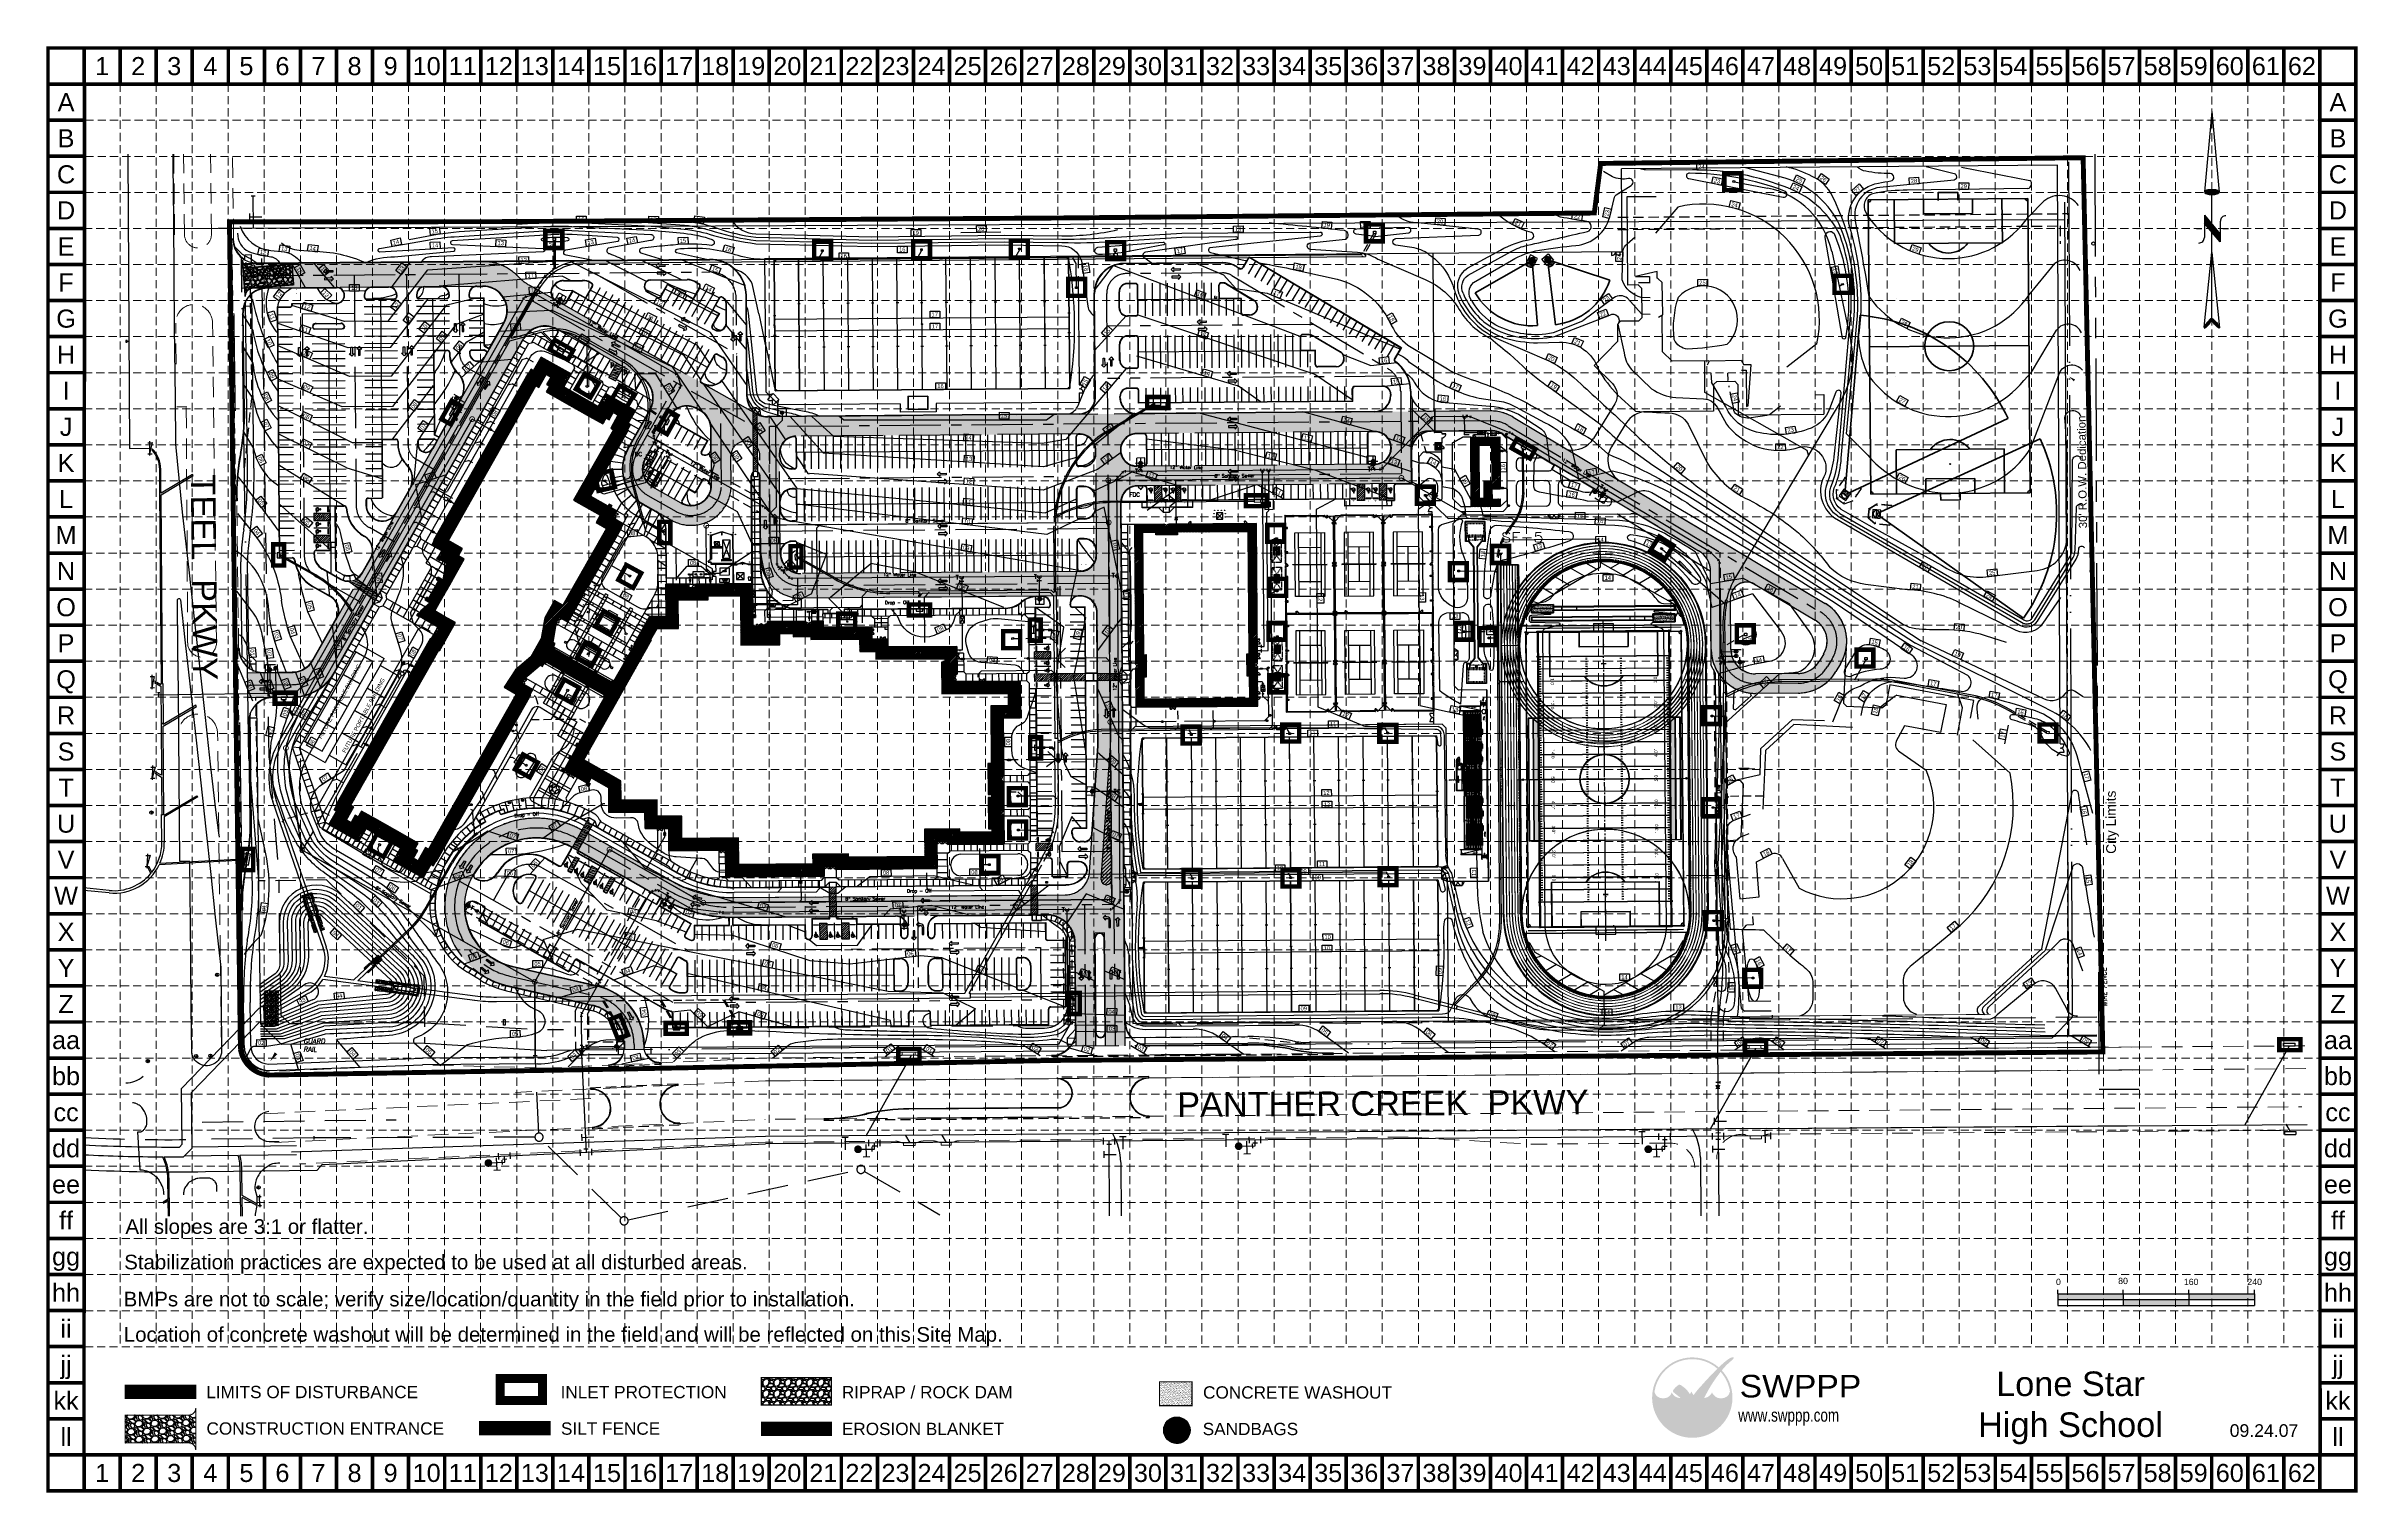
# Model space of a CAD drawing. Header units: feet. Extents: x 2467609 to 2470436, y 7119976 to 7121745.
import ezdxf
from ezdxf.enums import TextEntityAlignment as Align
from ezdxf.xclip import XClip

# ---------------------------------------------------------------- set-up
doc = ezdxf.new("R2010")
doc.units = ezdxf.units.FT
doc.header["$LTSCALE"] = 100
doc.header["$MEASUREMENT"] = 0
doc.header["$XCLIPFRAME"] = 0
for name, pattern in [('06117 BASE$0$Add-PK$0$HIDDEN2', [0.1875, 0.125, -0.0625]), ('06117 BASE$0$CENTER2', [1.125, 0.75, -0.125, 0.125, -0.125]), ('06117 BASE$0$DASHED', [0.75, 0.5, -0.25]), ('06117 BASE$0$HIDDEN', [0.375, 0.25, -0.125]), ('06117 BASE$0$HIDDEN2', [0.1875, 0.125, -0.0625]), ('06117 BASE$0$PL2', [2.85, 2.25, -0.2, 0, -0.2, 0, -0.2]), ('06117 BASE$0$STRIPE', [1.2, 1, -0.2]), ('06117 BASE$0$TENNIS$0$HIDDEN2', [0.1875, 0.125, -0.0625]), ('06117 TOPO$0$DASHED', [0.75, 0.5, -0.25]), ('06117 WS Base$0$DASHED_SS3', [1.1, 1, -0.1]), ('06117 WS Base$0$HIDDEN', [0.375, 0.25, -0.125]), ('06117 WS Base$0$HIDDEN2', [0.1875, 0.125, -0.0625]), ('ACAD_ISO02W100', [15, 12, -3]), ('CENTER2', [1.125, 0.75, -0.125, 0.125, -0.125]), ('FOOTBALL$0$C', [2, 1.25, -0.25, 0.25, -0.25]), ('FOOTBALL$0$DASHED2', [0.375, 0.25, -0.125]), ('GRANDSTANDS$0$CENTER2', [1.125, 0.75, -0.125, 0.125, -0.125]), ('GRANDSTANDS$0$HIDDEN2', [0.1875, 0.125, -0.0625]), ('GRANDSTANDS$0$HIDDEN4', [0.09375, 0.0625, -0.03125]), ('HIDDEN', [0.375, 0.25, -0.125]), ('HIDDEN2', [0.1875, 0.125, -0.0625]), ('PHANTOM', [2.5, 1.25, -0.25, 0.25, -0.25, 0.25, -0.25]), ('POLEVAULT$0$SSSDASH', [0.0625, 0.03125, -0.03125]), ('SDASH', [0.15, 0.1, -0.05]), ('STRIPE', [1.2, 1, -0.2])]:
    doc.linetypes.add(name, pattern=pattern)
for name, color, linetype, lineweight in [('06117 BASE$0$A-BLDG1-HATCH', 253, 'Continuous', 25), ('06117 BASE$0$A-BLDG3-HATCH', 253, 'Continuous', 25), ('06117 BASE$0$A-Door-Outside', 253, 'Continuous', 30), ('06117 BASE$0$A-DUMPSTER', 8, 'Continuous', 25), ('06117 BASE$0$Add-PK$0$CP Inlet', 30, 'Continuous', 25), ('06117 BASE$0$Add-PK$0$CPSTRIPE', 7, 'Continuous', 25), ('06117 BASE$0$Add-PK$0$HC2', 7, 'Continuous', 25), ('06117 BASE$0$Add-PK$0$X-Refr', 11, '06117 BASE$0$Add-PK$0$HIDDEN2', 50), ('06117 BASE$0$C-Bldg-Patt', 253, 'Continuous', 18), ('06117 BASE$0$C-Fence', 8, '06117 BASE$0$FENCELINE4', 40), ('06117 BASE$0$C-Pkng-Strp', 253, 'Continuous', 25), ('06117 BASE$0$C-Plnt', 253, 'Continuous', 25), ('06117 BASE$0$C-sidewk-strip', 253, 'Continuous', 25), ('06117 BASE$0$C-Site-Dir-Sign', 253, 'Continuous', 18), ('06117 BASE$0$C-Site-Rd-Signage', 253, 'Continuous', 18), ('06117 BASE$0$CP Inlet', 253, 'Continuous', 25), ('06117 BASE$0$CPCL', 253, '06117 BASE$0$CENTER2', 25), ('06117 BASE$0$CPCURB', 8, 'Continuous', 25), ('06117 BASE$0$CPCURB2', 8, 'Continuous', 25), ('06117 BASE$0$CPSTRIPE', 253, 'Continuous', 25), ('06117 BASE$0$CPWALK', 8, 'Continuous', 25), ('06117 BASE$0$DIR-ARROW', 8, 'Continuous', 25), ('06117 BASE$0$Future Portables', 8, 'Continuous', 25), ('06117 BASE$0$HC-SIGN', 253, 'Continuous', 18), ('06117 BASE$0$HC2', 253, 'Continuous', 25), ('06117 BASE$0$LANDSCAPE-SETBACK', 8, '06117 BASE$0$DASHED', 25), ('06117 BASE$0$PROP-ROW', 1, '06117 BASE$0$PL2', 25), ('06117 BASE$0$ROAD-FUTURE', 8, '06117 BASE$0$HIDDEN', 18), ('06117 BASE$0$TENNIS$0$C-Bldg', 32, 'Continuous', 70), ('06117 BASE$0$TENNIS$0$C-Fence', 8, '06117 BASE$0$TENNIS$0$FENCELINE4', 40), ('06117 BASE$0$TENNIS$0$C-Plnt', 7, 'Continuous', 25), ('06117 BASE$0$TENNIS$0$X-Lite', 7, 'Continuous', 25), ('06117 BASE$0$Wall', 253, 'Continuous', 25), ('06117 BASE$0$X-Hevy', 253, 'Continuous', 50), ('06117 BASE$0$X-Lite', 253, 'Continuous', 25), ('06117 BASE$0$X-Refr', 253, '06117 BASE$0$HIDDEN2', 50), ('06117 BASE$0$X-thin', 7, 'Continuous', 25), ('06117 BASE$0$X-Xhvy', 253, 'Continuous', 70), ('CPCL', 7, 'CENTER2', 25), ('FOOTBALL$0$X-Hevy', 8, 'Continuous', 50), ('FOOTBALL$0$X-Lite', 8, 'Continuous', 25), ('FOOTBALL$0$X-Medm', 8, 'Continuous', 40), ('FOOTBALL$0$X-Patt', 8, 'Continuous', 18), ('FOOTBALL$0$X-Thin', 8, 'Continuous', 13), ('GRANDSTANDS$0$A-Anno-Dims', 8, 'Continuous', 25), ('GRANDSTANDS$0$A-Flor-Otln', 8, 'Continuous', 25), ('GRANDSTANDS$0$A-Flor-Strs', 8, 'Continuous', 25), ('GRANDSTANDS$0$A-Wall-Prht', 8, 'Continuous', 30), ('GRANDSTANDS$0$AREA', 8, 'Continuous', 18), ('GRANDSTANDS$0$X-Xref', 8, 'Continuous', 50), ('POLEVAULT$0$A-Anno-Dims', 8, 'Continuous', 25), ('POLEVAULT$0$X-Hevy', 8, 'Continuous', 50), ('POLEVAULT$0$X-Lite', 8, 'Continuous', 25), ('POLEVAULT$0$X-Medm', 8, 'Continuous', 40), ('SHOTPUT$0$C-Patt', 8, 'Continuous', 18), ('SHOTPUT$0$C-Walk', 8, 'Continuous', 25), ('SHOTPUT$0$C-Walk-Strp', 8, 'Continuous', 25), ('SHOTPUT$0$X-Hevy', 8, 'Continuous', 50), ('SOCCER-PRACTICE$0$X-Hevy', 7, 'Continuous', 50)]:
    doc.layers.add(name, color=color, linetype=linetype, lineweight=lineweight)
for name, color, linetype in [('06117 BASE$0$Add-PK$0$SITE-Fence', 8, '06117 BASE$0$Add-PK$0$FENCELINE4'), ('06117 BASE$0$BLDG-Exterior', 3, 'Continuous'), ('06117 BASE$0$build-outLN', 253, 'Continuous'), ('06117 BASE$0$CP-Headwall', 1, 'Continuous'), ('06117 BASE$0$CPSAWCUT', 7, '06117 BASE$0$HIDDEN2'), ('06117 BASE$0$firelane', 8, '06117 BASE$0$STRIPE'), ('06117 BASE$0$flume', 5, 'Continuous'), ('06117 BASE$0$foot-pract', 253, 'Continuous'), ('06117 BASE$0$SITE-Fence', 8, '06117 BASE$0$FENCELINE4'), ('06117 BASE$0$TENNIS$0$A-Eqpm', 1, 'Continuous'), ('06117 BASE$0$TENNIS$0$C-Lights', 7, 'Continuous'), ('06117 BASE$0$TENNIS$0$C-Walk_Otln', 5, 'Continuous'), ('06117 TOPO$0$EXSS', 253, '06117 TOPO$0$DASHED'), ('06117 TOPO$0$EXSTM', 253, 'Continuous'), ('06117 TOPO$0$EXWATER', 253, 'Continuous'), ('06117 TOPO$0$GUTTER', 253, 'Continuous'), ('06117 TOPO$0$INLET', 253, 'Continuous'), ('06117 TOPO$0$INLET1', 253, 'Continuous'), ('06117 TOPO$0$SIGN1', 253, 'Continuous'), ('06117 TOPO$0$TEXT1', 253, 'Continuous'), ('06117 WS Base$0$CPFIT', 7, 'Continuous'), ('06117 WS Base$0$CPSEWER', 7, '06117 WS Base$0$DASHED_SS3'), ('06117 WS Base$0$CPSEWER Connect', 7, 'Continuous'), ('06117 WS Base$0$CPSEWER-FIT1', 8, 'Continuous'), ('06117 WS Base$0$CPSEWER-FIT2', 7, 'Continuous'), ('06117 WS Base$0$CPWATER', 7, 'Continuous'), ('06117 WS Base$0$CPWATER Connect', 7, 'Continuous'), ('06117 WS Base$0$LINE-A', 1, 'Continuous'), ('06117 WS Base$0$LINE-B', 1, 'Continuous'), ('06117 WS Base$0$LINE-C', 1, 'Continuous'), ('06117 WS Base$0$Wtr Esmt', 8, '06117 WS Base$0$HIDDEN'), ('06117 WS Base$0$WTR-ESMT', 8, '06117 WS Base$0$HIDDEN2'), ('BASE', 7, 'Continuous'), ('CITY LIMIT LINE', 2, 'PHANTOM'), ('CPCONT', 253, 'Continuous'), ('CPWATER-TXT', 1, 'Continuous'), ('CTX2', 1, 'Continuous'), ('CTX3', 6, 'Continuous'), ('EJ', 7, 'HIDDEN2'), ('ESMT', 7, 'HIDDEN2'), ('FIRELANE-HATCH', 253, 'STRIPE'), ('FOOTBALL$0$FD-CD-FOOTBALL', 8, 'Continuous'), ('FOOTBALL$0$FD-CD-MED', 8, 'Continuous'), ('FOOTBALL$0$FD-CD-SOCCER', 8, 'Continuous'), ('FOOTBALL$0$FD-CD-TEXT-FOOTBALL', 8, 'Continuous'), ('FOOTBALL$0$FD-CD-TEXT-FOOTBALL-GOAL-TICKS', 8, 'Continuous'), ('FOOTBALL$0$FD-CD-THIN', 8, 'Continuous'), ('FOOTBALL$0$FD-CD-XTHN', 8, 'Continuous'), ('FOOTBALL$0$FD-CNTRLINE', 8, 'Continuous'), ('FOOTBALL$0$FD-Coach-Box', 8, 'Continuous'), ('FOOTBALL$0$FD-FOOTBALL', 8, 'Continuous'), ('FOOTBALL$0$FD-FOOTBALL-THKLINE', 8, 'Continuous'), ('FOOTBALL$0$FD-FOOTBALL-THKLINE-2', 8, 'Continuous'), ('FOOTBALL$0$FD-SOCCER', 8, 'Continuous'), ('FOOTBALL$0$FD-SOCCER-CTR', 8, 'Continuous'), ('FOOTBALL$0$FD-TRACK', 8, 'Continuous'), ('FOOTBALL$0$SC-CD-THIN', 8, 'Continuous'), ('GRANDSTANDS$0$A-Eqpm', 8, 'Continuous'), ('GRANDSTANDS$0$A-Flor-HC', 8, 'GRANDSTANDS$0$HIDDEN4'), ('GRANDSTANDS$0$A-Flor-Hral', 8, 'Continuous'), ('GRANDSTANDS$0$A-WL-INfinish', 8, 'Continuous'), ('GRANDSTANDS$0$A_WL_EXTfinish', 8, 'Continuous'), ('GRANDSTANDS$0$C-Fenc-Under', 8, 'Continuous'), ('GRANDSTANDS$0$G-Anno-Text', 8, 'Continuous'), ('GRANDSTANDS$0$X-Lite', 8, 'Continuous'), ('GRANDSTANDS$0$X-Lmed', 8, 'Continuous'), ('GRID', 254, 'HIDDEN'), ('LEGEND', 7, 'Continuous'), ('LIMITS OF DISTURBANCE', 1, 'HIDDEN'), ('LOGO', 7, 'Continuous'), ('NARROW', 7, 'Continuous'), ('POLEVAULT$0$FIXTURES', 8, 'Continuous'), ('proposed ec', 6, 'SDASH'), ('STREET-ESMT', 7, 'HIDDEN2'), ('WTR-ESMT', 8, 'HIDDEN2')]:
    doc.layers.add(name, color=color, linetype=linetype)
doc.layers.add('06117 BASE$0$TENNIS$0$X-Nplt', color=181, linetype='Continuous', plot=False)
doc.layers.add('GRANDSTANDS$0$X-Nplt', color=8, linetype='Continuous', lineweight=25, plot=False)
doc.styles.add('06117 BASE$0$Add-PK$0$Standard', font='romans.shx')
doc.styles.add('06117 BASE$0$RomanS', font='romans.shx', dxfattribs={"width": 0.85})
doc.styles.add('06117 BASE$0$Standard', font='romans.shx')
doc.styles.add('06117 BASE$0$TENNIS$0$Standard', font='romans.shx')
doc.styles.add('06117 BASE$0$TENNIS$0$TEXTL', font='swissb.ttf')
doc.styles.add('06117 TOPO$0$STD60CL', font='ROMANS.shx', dxfattribs={"oblique": 10, "height": 6})
doc.styles.add('C100', font='SIMPLEX', dxfattribs={"height": 10})
doc.styles.add('C120', font='SIMPLEX.shx', dxfattribs={"width": 1.1, "height": 12})
doc.styles.add('C60', font='SIMPLEX.shx', dxfattribs={"height": 2.4})
doc.styles.add('C80', font='SIMPLEX.shx', dxfattribs={"height": 8})
doc.styles.add('FOOTBALL$0$HM-HD', font='HM-HD.SHX')
doc.styles.add('GRANDSTANDS$0$ARIAL', font='ARIAL.TTF')
doc.styles.add('GRANDSTANDS$0$DIMTEXT', font='romans', dxfattribs={"width": 0.85, "bigfont": 'special'})
doc.styles.add('GRANDSTANDS$0$RomanS', font='romans.shx', dxfattribs={"width": 0.85})
doc.styles.add('GRANDSTANDS$0$Standard', font='romans.shx')
doc.styles.add('GRANDSTANDS$0$TEXTL', font='swissb.ttf')
doc.styles.add("L200'", font='ARIAL.TTF', dxfattribs={"height": 0.001969})
doc.styles.add('LOGO1', font='ROCKEB.TTF', dxfattribs={"height": 25})
doc.styles.get("Standard").update_dxf_attribs({"font": 'ARIAL.TTF'})
doc.linetypes.add('06117 BASE$0$Add-PK$0$FENCELINE4', pattern='A,0.5,-0.05,["x",06117 BASE$0$Add-PK$0$Standard,S=0.16,R=0,X=-0.02,Y=-0.05],-0.15', length=0.7)
doc.linetypes.add('06117 BASE$0$FENCELINE4', pattern='A,0.5,-0.05,["x",06117 BASE$0$Standard,S=0.16,R=0,X=-0.02,Y=-0.05],-0.15', length=0.7)
doc.linetypes.add('06117 BASE$0$TENNIS$0$FENCELINE4', pattern='A,0.5,-0.05,["x",06117 BASE$0$TENNIS$0$Standard,S=0.16,R=0,X=-0.02,Y=-0.05],-0.15', length=0.7)
doc.dimstyles.new('GRANDSTANDS$0$TICK_96', dxfattribs={"dimscale": 96, "dimtxt": 0.125, "dimasz": 0.125, "dimexe": 0.125, "dimexo": 0.125, "dimgap": 0.0625, "dimtad": 1, "dimdec": 4, "dimzin": 3, "dimdsep": 46, "dimlunit": 4, "dimtxsty": 'GRANDSTANDS$0$DIMTEXT', "dimblk1": 'GRANDSTANDS$0$TICKA', "dimblk2": 'GRANDSTANDS$0$TICKA', "dimsah": 1, "dimcen": 0.125, "dimclrt": 4, "dimadec": 3, "dimazin": 0, "dimtfac": 1, "dimtdec": 4, "dimtix": 1, "dimtmove": 2, "dimatfit": 3, "dimldrblk": 'GRANDSTANDS$0$ARROWA', "dimfxl": 0, "dimfrac": 2, "dimtolj": 1, "dimtzin": 0, "dimarcsym": 0})
pattern_1 = [(45, (-710.4735, -745.3886), (-0.88388347648, 0.88388347648), [])]
pattern_2 = [(45, (0, 0), (-0.88388347648, 0.88388347648), [])]
pattern_3 = [(325.055625, (2469668.62084, 7121178.44104), (0.10235783, 0.055553965), [0, -0.10416667])]
pattern_4 = [(264.67217, (2469762.42412, 7121285.66055), (0.098880475, -0.06153064), [0, -0.10416667])]
pattern_5 = [(15.466536704, (9614.4854, 9578.0145), (-0.50001661365, 1.80709944), [])]
pattern_6 = [(45, (-105759.34, -105358.1598), (-1.32582521472, 1.32582521472), [])]
pattern_7 = [(45, (-105759.2667, -105367.1595), (-1.32582521472, 1.32582521472), [])]
pattern_8 = [(45, (-105759.34, -105358.1598), (-2.2097086912, 2.2097086912), [])]
pattern_9 = [(45, (0, 0), (-1.32582521472, 1.32582521472), [])]
pattern_10 = [(45, (-0.0804, 9.878), (-0.88388347648, 0.88388347648), [])]
pattern_11 = [(45, (2e-08, 6e-08), (-1.32582521472, 1.32582521472), [])]
pattern_12 = [(45, (-5e-09, -1e-08), (-1.32582521472, 1.32582521472), [])]
pattern_13 = [(45, (3e-09, 1e-08), (-1.32582521472, 1.32582521472), [])]
pattern_14 = [(15, (-1e-08, -3e-08), (-0.48528570957, 1.8111109243), [])]
pattern_15 = [(15, (-4e-09, -1e-08), (-0.48528570957, 1.8111109243), [])]
pattern_16 = [(15, (-3e-09, -1e-08), (-0.48528570957, 1.8111109243), [])]
pattern_17 = [(45, (-3e-09, -8e-09), (-1.32582521472, 1.32582521472), [])]
pattern_18 = [(45, (1e-08, 3e-08), (-1.32582521472, 1.32582521472), [])]
pattern_19 = [(45, (1e-08, 3e-08), (-1.32582521472, 1.32582521472), [])]
pattern_20 = [(45, (-0.3668, 44.9985), (-1.32582521472, 1.32582521472), [])]
pattern_21 = [(140.466537328, (0, 0), (-0.312817019496, -0.379026157302), [0.062493750003, -0.687431250035]), (85.466537328, (0, 0), (-0.61238065358, 0.048555285524), [0.049995000003, -0.54994500003]), (190.917937328, (0.00395, 0.04984), (0.109523355926, -0.56778936553), [0.05311151332, -0.584226664854]), (136.650737328, (-0.16664, -0.00136), (-0.50602107686, -0.536052357414), [0.093740625, -1.03114687505]), (187.102137328, (-0.15575, 0.0728), (0.10724207288, -0.86072901734), [0.07966727248, -0.8763398573]), (81.650737328, (-0.1666, -0.0014), (-0.911687688, 0.13380149837), [0.0749925, -0.82491750004]), (111.466537328, (-0.12566, 0.0823), (-0.457351457365, -0.17984704627), [0.062493750003, -0.687431250035]), (56.466537328, (-0.12566, 0.0823), (-0.51206011836, 0.339355441714), [0.049995000003, -0.54994500003]), (161.917937328, (-0.09804, 0.124), (-0.179478461197, -0.54969774519), [0.05311151332, -0.584226664854]), (127.966537328, (0, 0), (-0.1686286578104, -0.1315886181897), [0, -0.543279000028, 0, -0.558277500029, 0, -0.552028125028]), (97.966537328, (0, 0), (-0.29435185613, -0.041193162943), [0, -0.318301500016, 0, -0.530780250027, 0, -0.210395625011]), (57.966537328, (0.00151, -0.1858), (-0.18916804781, 0.11835899049), [0, -0.20831250001, 0, -0.649935000033, 0, -0.862413750044]), (47.966537328, (0.0022, -0.26913), (-0.289521275182, 0.260992464498), [0, -0.270806250014, 0, -0.431623500022, 0, -0.612438750031])]
pattern_22 = [(15, (0, 0), (-0.48528570957, 1.8111109243), [])]
pattern_23 = [(264.67217, (2469762.42412, 7121285.66055), (0.098880475, -0.06153064), [0, -0.10416667])]
pattern_24 = [(45, (274.9909, 2.2392), (-1.32582521472, 1.32582521472), [])]
pattern_25 = [(45, (247.9918, 2.0193), (-1.32582521472, 1.32582521472), [])]
pattern_26 = [(0, (0, 0), (10, 10), [1, -1.5, 0.5, -1.5, 0.5, -5]), (0, (5, 1), (10, 10), [0.5, -9.5]), (0, (2, 1.5), (10, 10), [0.5, -1, 0.5, -8]), (0, (7, 2), (10, 10), [1, -9]), (0, (8, 2.5), (10, 10), [0.5, -9.5]), (0, (5, 3.5), (10, 10), [1, -9]), (0, (0, 4), (10, 10), [0.5, -1, 0.5, -2.5, 1.5, -4]), (0, (7, 5), (10, 10), [1, -9]), (0, (1, 5.5), (10, 10), [1, -0.5, 0.5, -4, 0.5, -3.5]), (0, (0.5, 6), (10, 10), [0.5, -9.5]), (0, (4, 6.5), (10, 10), [0.5, -0.5, 0.5, -8.5]), (0, (2.5, 7), (10, 10), [0.5, -9.5]), (0, (9, 7.5), (10, 10), [0.5, -9.5]), (0, (4.5, 8), (10, 10), [0.5, -4, 0.5, -5]), (0, (4.5, 8.5), (10, 10), [1, -9]), (0, (6.5, 9), (10, 10), [1, -9]), (0, (0.5, 9.5), (10, 10), [0.5, -6, 1, -2.5]), (90, (0, 4.5), (-10, 10), [2, -2, 1, -5]), (90, (0.5, 4.5), (-10, 10), [0.5, -3.5, 1, -5]), (90, (1, 2), (-10, 10), [1.5, -8.5]), (90, (1.5, 2), (-10, 10), [1, -9]), (90, (2, 0.5), (-10, 10), [0.5, -6, 0.5, -0.5, 1, -1.5]), (90, (3, 0.5), (-10, 10), [0.5, -3.5, 0.5, -5.5]), (90, (3.5, 4.5), (-10, 10), [1, -1.5, 0.5, -0.5, 1, -5.5]), (90, (4, 2.5), (-10, 10), [1, -5.5, 0.5, -3]), (90, (4.5, 0.5), (-10, 10), [0.5, -0.5, 1, -8]), (90, (5.5, 7), (-10, 10), [0.5, -9.5]), (90, (6, 7), (-10, 10), [1, -1, 0.5, -0.5, 1, -6]), (90, (6.5, 2.5), (-10, 10), [0.5, -0.5, 0.5, -1, 0.5, -7]), (90, (8, 6), (-10, 10), [2, -8]), (90, (8.5, 5), (-10, 10), [2, -1.5, 1, -5.5]), (90, (9, 1), (-10, 10), [0.5, -1.5, 1, -7]), (90, (9.5, 2), (-10, 10), [1.5, -8.5]), (45, (4, 0), (6e-16, 9.999999983), [0.7071, -13.43503562]), (45, (9.5, 0.5), (6e-16, 9.999999983), [0.7071, -12.02083562, 0.7071, -0.7071]), (45, (3, 1), (6e-16, 9.999999983), [0.7071, -5.6568, 0.7071, -7.07113562]), (45, (5.5, 1), (6e-16, 9.999999983), [0.7071, -11.31373562, 0.7071, -1.4142]), (45, (6, 1), (6e-16, 9.999999983), [1.4142, -5.6568, 1.4142, -5.65693562]), (45, (3.5, 2), (6e-16, 9.999999983), [0.707, -6.364, 0.707, -0.707, 0.707, -4.95013562]), (45, (8.5, 2.5), (6e-16, 9.999999983), [0.7071, -0.7071, 0.7071, -12.02083562]), (45, (1.5, 3), (6e-16, 9.999999983), [0.7071, -8.4852, 0.7071, -4.24273562]), (45, (9.5, 4), (6e-16, 9.999999983), [0.707, -0.707, 0.707, -2.8284, 0.707, -8.48573562]), (45, (3.5, 5.5), (6e-16, 9.999999983), [0.7071, -13.43503562]), (45, (1, 6), (6e-16, 9.999999983), [1.41421, -12.72792562]), (45, (0, 7), (6e-16, 9.999999983), [0.7071, -0.7071, 0.7071, -12.02083562]), (45, (5.5, 8.5), (6e-16, 9.999999983), [0.7071, -13.43503562]), (45, (8.5, 9.5), (6e-16, 9.999999983), [0.7071, -13.43503562]), (135, (4.5, 1), (6e-16, 9.999999983), [0.7071, -13.43503562]), (135, (5, 1), (6e-16, 9.999999983), [0.7071, -13.43503562]), (135, (2, 1.5), (6e-16, 9.999999983), [0.7071, -2.8284, 1.4142, -9.19243562]), (135, (0, 1.5), (6e-16, 9.999999983), [0.7071, -13.43503562]), (135, (6.5, 3), (6e-16, 9.999999983), [0.7071, -5.656854, 0.7071, -7.07108162]), (135, (7, 3), (6e-16, 9.999999983), [0.707, -4.243, 0.707, -4.242, 0.707, -3.53613562]), (135, (1, 3.5), (6e-16, 9.999999983), [0.7071, -13.43503562]), (135, (9, 4), (6e-16, 9.999999983), [1.414, -3.5355, 0.707, -0.707, 0.707, -7.07163562]), (135, (2.5, 5.5), (6e-16, 9.999999983), [0.7071, -13.43503562]), (135, (6.5, 5.5), (6e-16, 9.999999983), [1.41421, -12.72792562]), (135, (7, 5.5), (6e-16, 9.999999983), [0.7071, -13.43503562]), (135, (4, 6.5), (6e-16, 9.999999983), [0.7071, -13.43503562]), (135, (1, 8), (6e-16, 9.999999983), [0.7071, -13.43503562]), (135, (9, 8), (6e-16, 9.999999983), [0.7071, -13.43503562]), (26.5650512, (1, 0), (10, 4e-09), [1.118, -21.24267977]), (26.5650512, (0, 1), (10, 4e-09), [1.118, -21.24267977]), (26.5650512, (0, 1.5), (10, 4e-09), [1.118, -21.24267977]), (26.5650512, (2.5, 1.5), (10, 4e-09), [1.118, -21.24267977]), (26.5650512, (2, 3.5), (10, 4e-09), [1.118, -21.24267977]), (26.5650512, (2, 4), (10, 4e-09), [1.118, -21.24267977]), (26.5650512, (4, 6), (10, 4e-09), [1.118, -21.24267977]), (26.5650512, (4.5, 6.5), (10, 4e-09), [1.118, -21.24267977]), (26.5650512, (0.5, 7.5), (10, 4e-09), [1.118, -21.24267977]), (26.5650512, (3.5, 7.5), (10, 4e-09), [1.118, -21.24267977]), (63.43494882, (8.5, 0), (5e-10, 10), [1.118, -21.24267977]), (63.43494882, (6, 1.5), (5e-10, 10), [1.118, -21.24267977]), (63.43494882, (4.5, 2.5), (5e-10, 10), [1.118, -21.24267977]), (63.43494882, (6, 4), (5e-10, 10), [1.118, -21.24267977]), (63.43494882, (6.5, 4), (5e-10, 10), [1.118, -21.24267977]), (63.43494882, (3, 5.5), (5e-10, 10), [1.118, -21.24267977]), (63.43494882, (2, 6), (5e-10, 10), [1.118, -21.24267977]), (63.43494882, (6, 8), (5e-10, 10), [1.118, -21.24267977]), (63.43494882, (2, 9), (5e-10, 10), [1.118, -21.24267977]), (116.5650512, (0.5, 6), (-4e-09, 10), [1.118, -21.24267977]), (116.5650512, (6.5, 6), (-4e-09, 10), [1.118, -21.24267977]), (116.5650512, (0, 6.5), (-4e-09, 10), [1.118, -21.24267977]), (116.5650512, (8, 8), (-4e-09, 10), [1.118, -21.24267977]), (116.5650512, (1.5, 8.5), (-4e-09, 10), [1.118, -21.24267977]), (116.5650512, (3.5, 9), (-4e-09, 10), [1.118, -21.24267977]), (153.4349488, (4, 0), (-10, 4e-09), [1.118, -21.24267977]), (153.4349488, (2, 1), (-10, 4e-09), [1.118, -21.24267977]), (153.4349488, (9, 1.5), (-10, 4e-09), [1.118, -21.24267977]), (153.4349488, (8, 2.5), (-10, 4e-09), [1.118, -21.24267977]), (153.4349488, (4, 3.5), (-10, 4e-09), [1.118, -21.24267977]), (153.4349488, (1.5, 4), (-10, 4e-09), [1.118, -21.24267977]), (153.4349488, (4.5, 4), (-10, 4e-09), [1.118, -21.24267977]), (153.4349488, (3, 5), (-10, 4e-09), [1.118, -21.24267977]), (153.4349488, (3, 7.5), (-10, 4e-09), [1.118, -21.24267977]), (153.4349488, (0, 9.5), (-10, 4e-09), [1.118, -21.24267977]), (153.4349488, (6, 9.5), (-10, 4e-09), [1.118, -21.24267977]), (153.4349488, (7, 9.5), (-10, 4e-09), [1.118, -21.24267977])]

# ---------------------------------------------------------------- blocks, each defined once
blk = doc.blocks.new('06117 TOPO$0$CIR')
at = {"color": 0, "linetype": 'ByBlock'}
blk.add_circle((0, 0), 0.00417, dxfattribs=at)
blk.add_point((0, 0), dxfattribs=at)
blk = doc.blocks.new('06117 TOPO$0$PLUS')
at = {"color": 0, "linetype": 'ByBlock'}
for p, q in [((-0.0042, 0), (0.0042, 0)), ((0, 0.0042), (0, -0.0042))]:
    blk.add_line(p, q, dxfattribs=at)
blk.add_point((0, 0), dxfattribs=at)
blk = doc.blocks.new('SHOTPUT')
at = {"layer": 'SHOTPUT$0$C-Patt'}
h = blk.add_hatch(dxfattribs=at)
h.set_pattern_fill('AR-SAND', color=256, scale=5, angle=245, style=0)
h.set_pattern_definition([(142.5, (1500, -1276), (0.314967, 9.63412), [0, -7.6, 0, -8.5, 0, -8.125]), (172.5, (1500, -1276), (-8.84888, 14.11073), [0, -4.1, 0, -6.85, 0, -2.625]), (212.5, (1506.15, -1276), (-15.57071, 0.028295), [0, -2.5, 0, -9, 0, -11.75]), (222.5, (1506.15, -1276), (-15.03063, 4.38838), [0, -1.25, 0, -5.9, 0, -6.75])])
h.paths.add_polyline_path([(58, 91), (38, 60), (-38, 60), (-58, 91, -0.291473)])
h = blk.add_hatch(dxfattribs=at)
h.set_pattern_fill('DOTS', color=256, scale=20, angle=245, style=0)
h.set_pattern_definition([(180, (1500, -1056), (-0.625, 1.25), [0, -1.25])])
h.paths.add_polyline_path([(-42, 0, 1), (42, 0, 1)])
at = {"layer": 'SHOTPUT$0$C-Walk'}
for p, q in [((-44, 0), (-60, 0)), ((0, 49), (0, 60)), ((0, -44), (0, -60)), ((44, 0), (60, 0))]:
    blk.add_line(p, q, dxfattribs=at)
blk.add_lwpolyline([(-60, 60), (60, 60), (60, -60), (-60, -60)], close=True, dxfattribs=at)
blk.add_circle((0, 0), 0.25, dxfattribs=at)
blk.add_arc((0, 0), 108, 57.5, 122.5, dxfattribs=at)
at = {"layer": 'SHOTPUT$0$C-Walk-Strp'}
for p, q in [((-24, 37), (-39, 60)), ((-23, 38), (-37, 60)), ((23, 38), (37, 60)), ((24, 37), (39, 60))]:
    blk.add_line(p, q, dxfattribs=at)
blk.add_circle((0, 0), 42, dxfattribs=at)
for radius, start, end in [(44, 123.8023, 56.1977), (48.5, 58.6814, 121.3186), (44, 58.8023, 121.1977)]:
    blk.add_arc((0, 0), radius, start, end, dxfattribs=at)
at = {"layer": 'SHOTPUT$0$X-Hevy'}
for p, q in [((-38, 60), (-516, 810)), ((38, 60), (516, 810))]:
    blk.add_line(p, q, dxfattribs=at)
blk.add_arc((0, 0), 960, 57.5, 122.5, dxfattribs=at)
blk = doc.blocks.new('POLEVAULT')
at = {"layer": 'POLEVAULT$0$A-Anno-Dims'}
for p, q in [((200, 289), (200, 289)), ((2177, 289), (2177, 289))]:
    blk.add_line(p, q, dxfattribs=at)
at = {"layer": 'POLEVAULT$0$FIXTURES', "linetype": 'Continuous'}
for p, q in [((372, 171), (288, 241)), ((372, 123), (288, 53)), ((2004, 171), (2088, 241)), ((2004, 123), (2088, 53))]:
    blk.add_line(p, q, dxfattribs=at)
at = {"layer": 'POLEVAULT$0$X-Hevy'}
for p, q in [((5, 5), (5, 289)), ((288, 289), (5, 289)), ((288, 5), (5, 5)), ((288, 241), (288, 289)), ((288, 5), (288, 53)), ((372, 171), (2004, 171)), ((372, 123), (2004, 123)), ((2088, 241), (2088, 289)), ((2088, 289), (2371, 289)), ((2088, 5), (2088, 53)), ((2088, 5), (2371, 5)), ((2371, 5), (2371, 289))]:
    blk.add_line(p, q, dxfattribs=at)
at = {"layer": 'POLEVAULT$0$X-Lite'}
for p, q in [((0, 0), (0, 294)), ((293, 294), (0, 294)), ((293, 0), (0, 0)), ((234, 154), (271, 157)), ((234, 140), (234, 154)), ((240, 150), (234, 154)), ((234, 154), (234, 140)), ((234, 140), (240, 145)), ((271, 137), (234, 140)), ((271, 157), (240, 150)), ((240, 145), (240, 150)), ((240, 150), (240, 145)), ((240, 145), (271, 137)), ((271, 157), (271, 137)), ((293, 244), (293, 294)), ((374, 176), (293, 244)), ((374, 118), (293, 51)), ((293, 0), (293, 51)), ((374, 176), (2002, 176)), ((374, 118), (2002, 118)), ((2002, 176), (2083, 244)), ((2002, 118), (2083, 51)), ((2083, 244), (2083, 294)), ((2083, 294), (2376, 294)), ((2083, 0), (2083, 51)), ((2083, 0), (2376, 0)), ((2105, 157), (2105, 137)), ((2142, 154), (2105, 157)), ((2105, 157), (2137, 150)), ((2137, 145), (2105, 137)), ((2105, 137), (2142, 140)), ((2137, 150), (2142, 154)), ((2137, 145), (2137, 150)), ((2137, 150), (2137, 145)), ((2142, 140), (2137, 145)), ((2142, 140), (2142, 154)), ((2142, 154), (2142, 140)), ((2376, 0), (2376, 294))]:
    blk.add_line(p, q, dxfattribs=at)
at = {"layer": 'POLEVAULT$0$X-Lite', "linetype": 'POLEVAULT$0$SSSDASH'}
for p, q in [((201, 29), (201, 265)), ((219, 29), (219, 265)), ((231, 29), (231, 265)), ((2145, 29), (2145, 265)), ((2157, 29), (2157, 265)), ((2175, 29), (2175, 265))]:
    blk.add_line(p, q, dxfattribs=at)
for points in [[(231, 157), (271, 160), (271, 246), (210, 246), (210, 265), (29, 265), (29, 29), (210, 29), (210, 49), (271, 49), (271, 134), (231, 138), (231, 157)], [(2145, 157), (2105, 160), (2105, 246), (2166, 246), (2166, 265), (2347, 265), (2347, 29), (2166, 29), (2166, 49), (2105, 49), (2105, 134), (2145, 138), (2145, 157)]]:
    blk.add_lwpolyline(points, dxfattribs=at)
at = {"layer": 'POLEVAULT$0$X-Medm'}
for points in [[(288, 246), (210, 246), (210, 282), (288, 282), (288, 246)], [(288, 49), (210, 49), (210, 13), (288, 13), (288, 49)], [(2088, 246), (2166, 246), (2166, 282), (2088, 282), (2088, 246)], [(2088, 49), (2166, 49), (2166, 13), (2088, 13), (2088, 49)]]:
    blk.add_lwpolyline(points, close=True, dxfattribs=at)
blk = doc.blocks.new('06117 BASE$0$A$C13620719')
at = {"layer": '06117 BASE$0$X-Hevy'}
for p, q in [((-4140, 0), (180, 0)), ((-4140, -1920), (-4140, 0)), ((180, -1920), (180, 0)), ((180, -1920), (-4140, -1920))]:
    blk.add_line(p, q, dxfattribs=at)
at = {"layer": '06117 BASE$0$X-Lite'}
for p, q in [((-3783, -1920), (-3783, 0)), ((-3780, -1920), (-3780, 0)), ((-3420, -1920), (-3420, 0)), ((-3060, -1920), (-3060, 0)), ((-2340, -1920), (-2340, 0)), ((-1978, -1920), (-1978, 0)), ((-1620, -1920), (-1620, 0)), ((-1260, -1920), (-1260, 0)), ((-540, -1920), (-540, 0)), ((-177, -1920), (-177, 0)), ((-174, -1920), (-174, 0)), ((-2700, -1920), (-2700, 0)), ((-1981, -1920), (-1981, 0)), ((-900, -1920), (-900, 0)), ((-3799, -640), (-3763, -640)), ((-3438, -640), (-3402, -640)), ((-3078, -640), (-3042, -640)), ((-3075, -640), (-3039, -640)), ((-2718, -640), (-2682, -640)), ((-2358, -640), (-2322, -640)), ((-2355, -640), (-2319, -640)), ((-1998, -640), (-1962, -640)), ((-1638, -640), (-1602, -640)), ((-1635, -640), (-1599, -640)), ((-1278, -640), (-1242, -640)), ((-918, -640), (-882, -640)), ((-915, -640), (-879, -640)), ((-558, -640), (-522, -640)), ((-194, -640), (-158, -640)), ((-4158, -816), (-4122, -816)), ((-4140, -712), (-4140, -712)), ((-4140, -967), (-4140, -967)), ((198, -816), (162, -816)), ((-4158, -1104), (-4122, -1104)), ((-3799, -1280), (-3763, -1280)), ((-3438, -1280), (-3402, -1280)), ((-3078, -1280), (-3042, -1280)), ((-3075, -1280), (-3039, -1280)), ((-2718, -1280), (-2682, -1280)), ((-2358, -1280), (-2322, -1280)), ((-2355, -1280), (-2319, -1280)), ((-1998, -1280), (-1962, -1280)), ((-1638, -1280), (-1602, -1280)), ((-1635, -1280), (-1599, -1280)), ((-1278, -1280), (-1242, -1280)), ((-918, -1280), (-882, -1280)), ((-915, -1280), (-879, -1280)), ((-558, -1280), (-522, -1280)), ((-194, -1280), (-158, -1280)), ((198, -1104), (162, -1104))]:
    blk.add_line(p, q, dxfattribs=at)
blk = doc.blocks.new('06117 BASE$0$TENNIS$0$Tennis_Light_4')
at = {"layer": '06117 BASE$0$TENNIS$0$C-Lights', "linetype": 'Continuous'}
for p, q in [((-2, 0), (-12, 0)), ((0, 2), (0, 12)), ((2, 0), (12, 0)), ((0, -2), (0, -12))]:
    blk.add_line(p, q, dxfattribs=at)
for points in [[(-12, 9), (-36, 9), (-36, -9), (-12, -9)], [(-9, 12), (-9, 36), (9, 36), (9, 12)], [(12, 9), (36, 9), (36, -9), (12, -9)], [(-9, -12), (-9, -36), (9, -36), (9, -12)]]:
    blk.add_lwpolyline(points, close=True, dxfattribs=at)
blk.add_circle((0, 0), 2, dxfattribs=at)
blk = doc.blocks.new('06117 BASE$0$TENNIS$0$Tennis_Light_2')
at = {"layer": '06117 BASE$0$TENNIS$0$C-Lights', "linetype": 'Continuous'}
for p, q in [((2, 0), (12, 0)), ((0, -2), (0, -12))]:
    blk.add_line(p, q, dxfattribs=at)
for points in [[(12, 9), (36, 9), (36, -9), (12, -9)], [(-9, -12), (-9, -36), (9, -36), (9, -12)]]:
    blk.add_lwpolyline(points, close=True, dxfattribs=at)
blk.add_circle((0, 0), 2, dxfattribs=at)
blk = doc.blocks.new('06117 BASE$0$TENNIS$0$Tennis_Light_1')
at = {"layer": '06117 BASE$0$TENNIS$0$C-Lights', "linetype": 'Continuous'}
blk.add_line((2, 0), (12, 0), dxfattribs=at)
blk.add_lwpolyline([(12, 9), (36, 9), (36, -9), (12, -9)], close=True, dxfattribs=at)
blk.add_circle((0, 0), 2, dxfattribs=at)
blk = doc.blocks.new('06117 BASE$0$TENNIS')
at = {"layer": '06117 BASE$0$TENNIS$0$A-Eqpm'}
for p, q in [((-30, 2804), (-126, 2708)), ((-126, 2804), (-30, 2708))]:
    blk.add_line(p, q, dxfattribs=at)
blk.add_lwpolyline([(-30, 2708), (-126, 2708), (-126, 2804), (-30, 2804)], close=True, dxfattribs=at)
at = {"layer": '06117 BASE$0$TENNIS$0$C-Bldg'}
blk.add_lwpolyline([(0, 0), (-1796, 0), (-1796, 2684), (0, 2684), (0, 0)], dxfattribs=at)
at = {"layer": '06117 BASE$0$TENNIS$0$C-Fence', "ltscale": 0.5}
for p, q in [((-6, 2828), (-150, 2828)), ((-150, 2828), (-150, 2684)), ((-6, 2828), (-6, 2684))]:
    blk.add_line(p, q, dxfattribs=at)
at = {"layer": '06117 BASE$0$TENNIS$0$C-Fence'}
for p, q in [((626, 2705), (626, 2879)), ((627, 2880), (1205, 2880)), ((1243, 2880), (1243, 2844)), ((1245, 2879), (1345, 2779)), ((1346, 2521), (1346, 2777)), ((1447, 2879), (1347, 2779)), ((1927, 2880), (1449, 2880)), ((1927, 2880), (1927, 2844)), ((1964, 2880), (2065, 2779)), ((2066, 2521), (2066, 2777)), ((2167, 2879), (2067, 2779)), ((2169, 2880), (2169, 2844)), ((2785, 2880), (2207, 2880)), ((2786, 2705), (2786, 2879)), ((626, 2695), (626, 2521)), ((2786, 2695), (2786, 2521)), ((626, 2142), (662, 2142)), ((2786, 2142), (2750, 2142)), ((626, 1625), (626, 1799)), ((1346, 1445), (1346, 1799)), ((2066, 1445), (2066, 1799)), ((2786, 1625), (2786, 1799)), ((626, 1615), (626, 1441)), ((626, 1265), (626, 1439)), ((777, 1440), (627, 1440)), ((779, 1440), (779, 1404)), ((1341, 1440), (818, 1440)), ((1346, 1435), (1346, 1081)), ((1351, 1440), (1497, 1440)), ((1499, 1440), (1499, 1404)), ((1538, 1440), (2061, 1440)), ((2066, 1435), (2066, 1081)), ((2071, 1440), (2594, 1440)), ((2633, 1440), (2633, 1404)), ((2635, 1440), (2785, 1440)), ((2786, 1615), (2786, 1441)), ((2786, 1265), (2786, 1439)), ((626, 1255), (626, 1081)), ((2786, 1255), (2786, 1081)), ((626, 738), (662, 738)), ((2786, 738), (2750, 738)), ((626, 185), (626, 359)), ((1346, 359), (1346, 103)), ((2066, 359), (2066, 103)), ((2786, 185), (2786, 359)), ((626, 175), (626, 1)), ((627, 0), (1205, 0)), ((1243, 0), (1243, 36)), ((1245, 1), (1345, 101)), ((1447, 1), (1347, 101)), ((1927, 0), (1449, 0)), ((1927, 0), (1927, 36)), ((1964, 0), (2065, 101)), ((2167, 1), (2067, 101)), ((2169, 0), (2169, 36)), ((2785, 0), (2207, 0)), ((2786, 175), (2786, 1))]:
    blk.add_line(p, q, dxfattribs=at)
at = {"layer": '06117 BASE$0$TENNIS$0$C-Fence', "linetype": '06117 BASE$0$TENNIS$0$HIDDEN2'}
for p, q in [((626, 2345), (626, 2519)), ((1346, 2233), (1346, 2519)), ((2066, 2233), (2066, 2519)), ((2786, 2345), (2786, 2519)), ((626, 2180), (626, 2335)), ((626, 2140), (626, 1985)), ((1346, 1801), (1346, 2087)), ((2066, 1801), (2066, 2087)), ((2786, 2180), (2786, 2335)), ((2786, 2140), (2786, 1985)), ((626, 1801), (626, 1975)), ((2786, 1801), (2786, 1975)), ((626, 1079), (626, 905)), ((1346, 1079), (1346, 793)), ((2066, 1079), (2066, 793)), ((2786, 1079), (2786, 905)), ((626, 740), (626, 895)), ((626, 700), (626, 545)), ((2786, 740), (2786, 895)), ((2786, 700), (2786, 545)), ((626, 535), (626, 361)), ((1346, 647), (1346, 361)), ((2066, 647), (2066, 361)), ((2786, 535), (2786, 361))]:
    blk.add_line(p, q, dxfattribs=at)
at = {"layer": '06117 BASE$0$TENNIS$0$C-Fence'}
for centre in [(626, 2880), (626, 2792), (742, 2880), (858, 2880), (974, 2880), (1090, 2880), (1206, 2880), (1244, 2880), (1346, 2778), (1448, 2880), (1568, 2880), (1688, 2880), (1808, 2880), (1928, 2880), (1964, 2880), (2066, 2778), (2168, 2880), (2206, 2880), (2322, 2880), (2438, 2880), (2554, 2880), (2670, 2880), (2786, 2880), (2786, 2792), (626, 2704), (626, 2696), (626, 2608), (626, 2520), (626, 2432), (1346, 2649), (1346, 2520), (1346, 2424), (2066, 2649), (2066, 2520), (2066, 2424), (2786, 2704), (2786, 2696), (2786, 2608), (2786, 2520), (2786, 2432), (626, 2344), (626, 2336), (626, 2259), (626, 2179), (626, 2141), (626, 2062), (1346, 2328), (1346, 2232), (1346, 2088), (2066, 2328), (2066, 2232), (2066, 2088), (2786, 2344), (2786, 2336), (2786, 2259), (2786, 2179), (2786, 2141), (2786, 2062), (626, 1984), (626, 1976), (626, 1888), (626, 1800), (626, 1712), (1346, 1992), (1346, 1896), (1346, 1800), (2066, 1992), (2066, 1896), (2066, 1800), (2786, 1984), (2786, 1976), (2786, 1888), (2786, 1800), (2786, 1712), (626, 1624), (626, 1616), (626, 1440), (778, 1440), (816, 1440), (892, 1440), (1005, 1440), (1119, 1440), (1232, 1440), (1342, 1440), (1346, 1681), (1346, 1563), (1346, 1444), (1346, 1436), (1350, 1440), (1498, 1440), (1536, 1440), (1612, 1440), (1725, 1440), (1839, 1440), (1952, 1440), (2062, 1440), (2066, 1681), (2066, 1563), (2066, 1444), (2066, 1436), (2070, 1440), (2180, 1440), (2293, 1440), (2407, 1440), (2520, 1440), (2596, 1440), (2634, 1440), (2786, 1624), (2786, 1616), (2786, 1528), (2786, 1440), (626, 1264), (626, 1256), (626, 1168), (626, 1080), (1346, 1317), (1346, 1199), (1346, 1080), (2066, 1317), (2066, 1199), (2066, 1080), (2786, 1352), (2786, 1264), (2786, 1256), (2786, 1168), (2786, 1080), (626, 992), (626, 904), (626, 896), (626, 818), (626, 739), (626, 701), (1346, 984), (1346, 888), (1346, 792), (2066, 984), (2066, 888), (2066, 792), (2786, 992), (2786, 904), (2786, 896), (2786, 818), (2786, 739), (2786, 701), (626, 621), (626, 544), (626, 536), (626, 448), (626, 360), (1346, 648), (1346, 552), (1346, 456), (1346, 360), (2066, 648), (2066, 552), (2066, 456), (2066, 360), (2786, 621), (2786, 544), (2786, 536), (2786, 448), (2786, 360), (626, 272), (626, 184), (626, 176), (626, 88), (626, 0), (742, 0), (858, 0), (974, 0), (1090, 0), (1206, 0), (1244, 0), (1346, 231), (1346, 102), (1448, 0), (1568, 0), (1688, 0), (1808, 0), (1928, 0), (1964, 0), (2066, 231), (2066, 102), (2168, 0), (2206, 0), (2322, 0), (2438, 0), (2554, 0), (2670, 0), (2786, 272), (2786, 184), (2786, 176), (2786, 88), (2786, 0)]:
    blk.add_circle(centre, 1.19, dxfattribs=at)
for centre, start, end in [((1243, 2880), 180, 270), ((1927, 2880), 270, 0), ((2169, 2880), 270, 0), ((626, 2142), 0, 90), ((2786, 2142), 90, 180), ((779, 1440), 270, 0), ((1499, 1440), 270, 0), ((2633, 1440), 180, 270), ((626, 738), 270, 0), ((2786, 738), 180, 270), ((1243, 0), 90, 180), ((1927, 0), 0, 90), ((2169, 0), 0, 90)]:
    blk.add_arc(centre, 36, start, end, dxfattribs=at)
at = {"layer": '06117 BASE$0$TENNIS$0$C-Plnt', "linetype": '06117 BASE$0$TENNIS$0$HIDDEN2'}
for p, q in [((432, 2532), (499, 2430)), ((566, 2532), (499, 2430)), ((499, 2298), (499, 2430)), ((432, 2196), (499, 2298)), ((432, 2124), (499, 2022)), ((566, 2196), (499, 2298)), ((566, 2124), (499, 2022)), ((432, 1788), (499, 1890)), ((499, 1890), (499, 2022)), ((566, 1788), (499, 1890)), ((432, 1092), (499, 990)), ((566, 1092), (499, 990)), ((432, 756), (499, 858)), ((432, 684), (499, 582)), ((499, 858), (499, 990)), ((566, 756), (499, 858)), ((566, 684), (499, 582)), ((432, 348), (499, 450)), ((499, 450), (499, 582)), ((566, 348), (499, 450))]:
    blk.add_line(p, q, dxfattribs=at)
for points in [[(566, 2196), (566, 2532), (432, 2532), (432, 2196)], [(566, 1788), (566, 2124), (432, 2124), (432, 1788)], [(566, 756), (566, 1092), (432, 1092), (432, 756)], [(566, 348), (566, 684), (432, 684), (432, 348)]]:
    blk.add_lwpolyline(points, close=True, dxfattribs=at)
at = {"layer": '06117 BASE$0$TENNIS$0$C-Plnt'}
for points in [[(469, 2427), (459, 2427), (459, 2301), (469, 2301)], [(504, 2427), (494, 2427), (494, 2301), (504, 2301)], [(539, 2427), (529, 2427), (529, 2301), (539, 2301)], [(469, 2019), (459, 2019), (459, 1893), (469, 1893)], [(504, 2019), (494, 2019), (494, 1893), (504, 1893)], [(539, 2019), (529, 2019), (529, 1893), (539, 1893)], [(469, 987), (459, 987), (459, 861), (469, 861)], [(504, 987), (494, 987), (494, 861), (504, 861)], [(539, 987), (529, 987), (529, 861), (539, 861)], [(469, 579), (459, 579), (459, 453), (469, 453)], [(504, 579), (494, 579), (494, 453), (504, 453)], [(539, 579), (529, 579), (529, 453), (539, 453)]]:
    blk.add_lwpolyline(points, close=True, dxfattribs=at)
for points in [[(459, 2301), (539, 2301), (539, 2427), (459, 2427)], [(459, 1893), (539, 1893), (539, 2019), (459, 2019)], [(459, 861), (539, 861), (539, 987), (459, 987)], [(459, 453), (539, 453), (539, 579), (459, 579)]]:
    blk.add_lwpolyline(points, dxfattribs=at)
blk.add_point((571, 587), dxfattribs=at)
at = {"layer": '06117 BASE$0$TENNIS$0$C-Walk_Otln'}
for p, q in [((635, 2871), (1337, 2871)), ((635, 1449), (635, 2871)), ((1337, 1449), (1337, 2871)), ((2057, 2871), (1355, 2871)), ((1355, 1449), (1355, 2871)), ((2057, 1449), (2057, 2871)), ((2777, 2871), (2075, 2871)), ((2075, 1449), (2075, 2871)), ((2777, 2871), (2777, 1449)), ((635, 1449), (1337, 1449)), ((635, 1431), (1337, 1431)), ((635, 1431), (635, 9)), ((1337, 1431), (1337, 9)), ((2057, 1449), (1355, 1449)), ((2057, 1431), (1355, 1431)), ((1355, 1431), (1355, 9)), ((2057, 1431), (2057, 9)), ((2075, 1449), (2777, 1449)), ((2075, 1431), (2777, 1431)), ((2075, 1431), (2075, 9)), ((2777, 9), (2777, 1431)), ((635, 9), (1337, 9)), ((2057, 9), (1355, 9)), ((2777, 9), (2075, 9))]:
    blk.add_line(p, q, dxfattribs=at)
at = {"layer": '06117 BASE$0$TENNIS$0$X-Lite'}
for p, q in [((770, 2628), (1202, 2628)), ((770, 1692), (770, 2628)), ((824, 1692), (824, 2628)), ((824, 2412), (1148, 2412)), ((986, 2412), (986, 1908)), ((1148, 2628), (1148, 1692)), ((1202, 2628), (1202, 1692)), ((1922, 2628), (1490, 2628)), ((1490, 2628), (1490, 1692)), ((1544, 2628), (1544, 1692)), ((1868, 2412), (1544, 2412)), ((1706, 2412), (1706, 1908)), ((1868, 1692), (1868, 2628)), ((1922, 1692), (1922, 2628)), ((2642, 2628), (2210, 2628)), ((2210, 2628), (2210, 1692)), ((2264, 2628), (2264, 1692)), ((2588, 2412), (2264, 2412)), ((2426, 2412), (2426, 1908)), ((2588, 1692), (2588, 2628)), ((2642, 1692), (2642, 2628)), ((1148, 1908), (824, 1908)), ((1544, 1908), (1868, 1908)), ((2264, 1908), (2588, 1908)), ((1202, 1692), (770, 1692)), ((1490, 1692), (1922, 1692)), ((2210, 1692), (2642, 1692)), ((1202, 1188), (770, 1188)), ((770, 1188), (770, 252)), ((824, 1188), (824, 252)), ((1148, 252), (1148, 1188)), ((1202, 252), (1202, 1188)), ((1490, 1188), (1922, 1188)), ((1490, 252), (1490, 1188)), ((1544, 252), (1544, 1188)), ((1868, 1188), (1868, 252)), ((1922, 1188), (1922, 252)), ((2210, 1188), (2642, 1188)), ((2210, 252), (2210, 1188)), ((2264, 252), (2264, 1188)), ((2588, 1188), (2588, 252)), ((2642, 1188), (2642, 252)), ((1148, 972), (824, 972)), ((986, 468), (986, 972)), ((1544, 972), (1868, 972)), ((1706, 468), (1706, 972)), ((2264, 972), (2588, 972)), ((2426, 468), (2426, 972)), ((824, 468), (1148, 468)), ((1868, 468), (1544, 468)), ((2588, 468), (2264, 468)), ((770, 252), (1202, 252)), ((1922, 252), (1490, 252)), ((2642, 252), (2210, 252))]:
    blk.add_line(p, q, dxfattribs=at)
for points in [[(1238, 2159), (734, 2159), (734, 2161), (1238, 2161)], [(1454, 2159), (1958, 2159), (1958, 2161), (1454, 2161)], [(2174, 2159), (2678, 2159), (2678, 2161), (2174, 2161)], [(1238, 721), (734, 721), (734, 719), (1238, 719)], [(1454, 721), (1958, 721), (1958, 719), (1454, 719)], [(2174, 721), (2678, 721), (2678, 719), (2174, 719)]]:
    blk.add_lwpolyline(points, close=True, dxfattribs=at)
at = {"layer": '06117 BASE$0$TENNIS$0$X-Nplt'}
blk.add_lwpolyline([(-2062, -288), (3026, -288), (3026, 3168), (-2062, 3168)], close=True, dxfattribs=at)
at = {"layer": '06117 BASE$0$TENNIS$0$C-Lights', "linetype": 'Continuous', "xscale": -1}
for name, p, rotation in [('06117 BASE$0$TENNIS$0$Tennis_Light_2', (1346, 2782), 45.00000015093423), ('06117 BASE$0$TENNIS$0$Tennis_Light_2', (2066, 2782), 45.00000015093423), ('06117 BASE$0$TENNIS$0$Tennis_Light_1', (626, 2700), 180), ('06117 BASE$0$TENNIS$0$Tennis_Light_1', (626, 2340), 180), ('06117 BASE$0$TENNIS$0$Tennis_Light_4', (1346, 2160), 314.9999998490658), ('06117 BASE$0$TENNIS$0$Tennis_Light_4', (2066, 2160), 314.9999998490658), ('06117 BASE$0$TENNIS$0$Tennis_Light_1', (626, 1980), 180), ('06117 BASE$0$TENNIS$0$Tennis_Light_1', (626, 1620), 180), ('06117 BASE$0$TENNIS$0$Tennis_Light_4', (1346, 1440), 314.9999998490658), ('06117 BASE$0$TENNIS$0$Tennis_Light_4', (2066, 1440), 314.9999998490658), ('06117 BASE$0$TENNIS$0$Tennis_Light_4', (1346, 720), 314.9999998490658), ('06117 BASE$0$TENNIS$0$Tennis_Light_4', (2066, 720), 314.9999998490658)]:
    blk.add_blockref(name, p, dxfattribs=dict(at, rotation=rotation))
at = {"layer": '06117 BASE$0$TENNIS$0$C-Lights', "linetype": 'Continuous'}
for name, p, rotation in [('06117 BASE$0$TENNIS$0$Tennis_Light_1', (2786, 2700), 180), ('06117 BASE$0$TENNIS$0$Tennis_Light_1', (2786, 2340), 180), ('06117 BASE$0$TENNIS$0$Tennis_Light_1', (2786, 1980), 180), ('06117 BASE$0$TENNIS$0$Tennis_Light_1', (2786, 1620), 180), ('06117 BASE$0$TENNIS$0$Tennis_Light_2', (1346, 98), 134.9999998490658), ('06117 BASE$0$TENNIS$0$Tennis_Light_2', (2066, 98), 134.9999998490658)]:
    blk.add_blockref(name, p, dxfattribs=dict(at, rotation=rotation))
for p in [(626, 1260), (626, 900), (626, 540), (626, 180)]:
    blk.add_blockref('06117 BASE$0$TENNIS$0$Tennis_Light_1', p, dxfattribs=at)
at = {"layer": '06117 BASE$0$TENNIS$0$C-Lights', "linetype": 'Continuous', "xscale": -1}
for p in [(2786, 1260), (2786, 900), (2786, 540), (2786, 180)]:
    blk.add_blockref('06117 BASE$0$TENNIS$0$Tennis_Light_1', p, dxfattribs=at)
at = {"layer": '06117 BASE$0$TENNIS$0$C-Bldg', "linetype": 'Continuous', "insert": (-898, 1342), "char_height": 120, "width": 1396.89, "attachment_point": 2, "style": '06117 BASE$0$TENNIS$0$TEXTL'}
blk.add_mtext('{\\fArial|b1|i0|c0|p34;FIELD HOUSE}', dxfattribs=at)
blk = doc.blocks.new('SOCCER-PRACTICE')
at = {"layer": 'SOCCER-PRACTICE$0$X-Hevy'}
for p, q in [((4320, 2340), (0, 2340)), ((0, 2340), (0, 0)), ((2160, 2340), (2160, 0)), ((4320, 0), (4320, 2340)), ((0, 1962), (648, 1962)), ((648, 378), (648, 1962)), ((3672, 378), (3672, 1962)), ((4320, 1962), (3672, 1962)), ((0, 1530), (216, 1530)), ((216, 810), (216, 1530)), ((4104, 810), (4104, 1530)), ((4320, 1530), (4104, 1530)), ((-96, 1314), (-96, 1026)), ((-96, 1314), (0, 1314)), ((-96, 1026), (0, 1026)), ((-18, 1314), (18, 1314)), ((-18, 1026), (18, 1026)), ((4338, 1314), (4302, 1314)), ((4338, 1026), (4302, 1026)), ((4416, 1314), (4320, 1314)), ((4416, 1026), (4320, 1026)), ((4416, 1026), (4416, 1314)), ((0, 810), (216, 810)), ((4320, 810), (4104, 810)), ((0, 378), (648, 378)), ((4320, 378), (3672, 378)), ((0, 0), (4320, 0))]:
    blk.add_line(p, q, dxfattribs=at)
for centre, radius in [((2160, 1170), 360), ((432, 1170), 4.5), ((2160, 1170), 4.5), ((3888, 1170), 4.5)]:
    blk.add_circle(centre, radius, dxfattribs=at)
for centre, radius, start, end in [((0, 2340), 36, 270, 0), ((4320, 2340), 36, 180, 270), ((432, 1170), 360, 306.8699, 53.1301), ((3888, 1170), 360, 126.8699, 233.1301), ((0, 0), 36, 0, 90), ((4320, 0), 36, 90, 180)]:
    blk.add_arc(centre, radius, start, end, dxfattribs=at)
blk = doc.blocks.new('GRANDSTANDS$0$ARROWA')
blk.add_line((0, 0), (-1, 0))
blk.add_solid([(-1.5, -0.3), (-1.5, 0.2), (0, 0)])
blk = doc.blocks.new('GRANDSTANDS$0$TICKA')
blk.add_line((0, 0), (-1, 0))
at = {"color": 32}
blk.add_line((0.5, 0.5), (-0.5, -0.5), dxfattribs=at)
blk = doc.blocks.new('*U106')
at = {"layer": '06117 BASE$0$A-Door-Outside', "color": 7, "linetype": 'Continuous', "lineweight": 30}
for points in [[(2, 0), (0, 0), (0, 6), (2, 6)], [(2, 6), (3.75, 6), (3.75, 42), (2, 42)], [(2, 2.25), (2.625, 2.25), (2.625, 4.25), (2, 4.25)], [(74, 6), (72.25, 6), (72.25, 42), (74, 42)], [(74, 2.25), (73.375, 2.25), (73.375, 4.25), (74, 4.25)], [(74, 0), (76, 0), (76, 6), (74, 6)]]:
    blk.add_lwpolyline(points, close=True, dxfattribs=at)
blk.add_arc((2, 6), 36, 0, 90, dxfattribs=at)
at = {"layer": '06117 BASE$0$A-Door-Outside', "color": 7, "linetype": 'Continuous', "lineweight": 30, "extrusion": (0, 0, -1)}
blk.add_arc((-74, 6), 36, 0, 90, dxfattribs=at)
blk = doc.blocks.new('*U107')
at = {"layer": '06117 BASE$0$A-Door-Outside', "color": 7, "linetype": 'Continuous', "lineweight": 30}
for points in [[(2, 0), (0, 0), (0, 8), (2, 8)], [(2, 8), (3.75, 8), (3.75, 44), (2, 44)], [(2, 4.25), (2.625, 4.25), (2.625, 6.25), (2, 6.25)], [(74, 8), (72.25, 8), (72.25, 44), (74, 44)], [(74, 4.25), (73.375, 4.25), (73.375, 6.25), (74, 6.25)], [(74, 0), (76, 0), (76, 8), (74, 8)]]:
    blk.add_lwpolyline(points, close=True, dxfattribs=at)
blk.add_arc((2, 8), 36, 0, 90, dxfattribs=at)
at = {"layer": '06117 BASE$0$A-Door-Outside', "color": 7, "linetype": 'Continuous', "lineweight": 30, "extrusion": (0, 0, -1)}
blk.add_arc((-74, 8), 36, 0, 90, dxfattribs=at)
blk = doc.blocks.new('*U108')
at = {"layer": '06117 BASE$0$A-Door-Outside', "color": 7, "linetype": 'Continuous', "lineweight": 30}
for points in [[(2, 0), (0, 0), (0, 8), (2, 8)], [(2, 8), (3.75, 8), (3.75, 44), (2, 44)], [(2, 4.25), (2.625, 4.25), (2.625, 6.25), (2, 6.25)], [(74, 8), (72.25, 8), (72.25, 44), (74, 44)], [(74, 4.25), (73.375, 4.25), (73.375, 6.25), (74, 6.25)], [(74, 0), (76, 0), (76, 8), (74, 8)]]:
    blk.add_lwpolyline(points, close=True, dxfattribs=at)
blk.add_arc((2, 8), 36, 0, 90, dxfattribs=at)
at = {"layer": '06117 BASE$0$A-Door-Outside', "color": 7, "linetype": 'Continuous', "lineweight": 30, "extrusion": (0, 0, -1)}
blk.add_arc((-74, 8), 36, 0, 90, dxfattribs=at)
blk = doc.blocks.new('*U109')
at = {"layer": '06117 BASE$0$A-Door-Outside', "color": 7, "linetype": 'Continuous', "lineweight": 30}
for points in [[(2, 0), (0, 0), (0, 8), (2, 8)], [(2, 8), (3.75, 8), (3.75, 44), (2, 44)], [(2, 4.25), (2.625, 4.25), (2.625, 6.25), (2, 6.25)], [(74, 8), (72.25, 8), (72.25, 44), (74, 44)], [(74, 4.25), (73.375, 4.25), (73.375, 6.25), (74, 6.25)], [(74, 0), (76, 0), (76, 8), (74, 8)]]:
    blk.add_lwpolyline(points, close=True, dxfattribs=at)
at = {"layer": '06117 BASE$0$A-Door-Outside', "color": 7, "linetype": 'Continuous', "lineweight": 30, "extrusion": (0, 0, -1)}
blk.add_arc((-2, 8), 36, 90, 180, dxfattribs=at)
at = {"layer": '06117 BASE$0$A-Door-Outside', "color": 7, "linetype": 'Continuous', "lineweight": 30}
blk.add_arc((74, 8), 36, 90, 180, dxfattribs=at)
blk = doc.blocks.new('06117 BASE$0$FH4A_FP1$0$Aec_Door_Ovhd_Case_2D')
at = {"color": 0, "linetype": 'ByBlock', "lineweight": -2}
blk.add_lwpolyline([(-6, 0), (6, 0), (6, 10), (-6, 10)], close=True, dxfattribs=at)
blk = doc.blocks.new('*U110')
at = {"layer": '06117 BASE$0$A-Door-Outside', "color": 7, "linetype": 'Continuous', "lineweight": 30}
for points in [[(-2, 0), (0, 0), (0, 3), (-2, 3)], [(0, 2), (0, 1), (96, 1), (96, 2)], [(96, 0), (98, 0), (98, 3), (96, 3)]]:
    blk.add_lwpolyline(points, close=True, dxfattribs=at)
at = {"layer": '06117 BASE$0$A-Door-Outside', "color": 7, "linetype": 'Continuous', "lineweight": 30, "extrusion": (0, 0, -1), "xscale": -8.333333333333371, "zscale": -1}
blk.add_blockref('06117 BASE$0$FH4A_FP1$0$Aec_Door_Ovhd_Case_2D', (-48, 3), dxfattribs=at)
blk = doc.blocks.new('*U111')
at = {"layer": '06117 BASE$0$A-Door-Outside', "color": 7, "linetype": 'Continuous', "lineweight": 30}
for points in [[(2, 0), (0, 0), (0, 6), (2, 6)], [(2, 6), (3.75, 6), (3.75, 54), (2, 54)], [(2, 2.25), (2.625, 2.25), (2.625, 4.25), (2, 4.25)], [(50, 2.25), (49.375, 2.25), (49.375, 4.25), (50, 4.25)], [(50, 0), (52, 0), (52, 6), (50, 6)]]:
    blk.add_lwpolyline(points, close=True, dxfattribs=at)
at = {"layer": '06117 BASE$0$A-Door-Outside', "color": 7, "linetype": 'Continuous', "lineweight": 30, "extrusion": (0, 0, -1)}
blk.add_arc((-2, 6), 48, 90, 180, dxfattribs=at)
blk = doc.blocks.new('*U112')
at = {"layer": '06117 BASE$0$A-Door-Outside', "color": 7, "linetype": 'Continuous', "lineweight": 30}
for points in [[(2, 0), (0, 0), (0, 8), (2, 8)], [(2, 8), (3.75, 8), (3.75, 44), (2, 44)], [(2, 4.25), (2.625, 4.25), (2.625, 6.25), (2, 6.25)], [(74, 8), (72.25, 8), (72.25, 44), (74, 44)], [(74, 4.25), (73.375, 4.25), (73.375, 6.25), (74, 6.25)], [(74, 0), (76, 0), (76, 8), (74, 8)]]:
    blk.add_lwpolyline(points, close=True, dxfattribs=at)
blk.add_arc((2, 8), 36, 0, 90, dxfattribs=at)
at = {"layer": '06117 BASE$0$A-Door-Outside', "color": 7, "linetype": 'Continuous', "lineweight": 30, "extrusion": (0, 0, -1)}
blk.add_arc((-74, 8), 36, 0, 90, dxfattribs=at)
blk = doc.blocks.new('*U113')
at = {"layer": '06117 BASE$0$A-Door-Outside', "color": 7, "linetype": 'Continuous', "lineweight": 30}
for points in [[(2, 0), (0, 0), (0, 8), (2, 8)], [(2, 8), (3.75, 8), (3.75, 44), (2, 44)], [(2, 4.25), (2.625, 4.25), (2.625, 6.25), (2, 6.25)], [(74, 8), (72.25, 8), (72.25, 44), (74, 44)], [(74, 4.25), (73.375, 4.25), (73.375, 6.25), (74, 6.25)], [(74, 0), (76, 0), (76, 8), (74, 8)]]:
    blk.add_lwpolyline(points, close=True, dxfattribs=at)
blk.add_arc((2, 8), 36, 0, 90, dxfattribs=at)
at = {"layer": '06117 BASE$0$A-Door-Outside', "color": 7, "linetype": 'Continuous', "lineweight": 30, "extrusion": (0, 0, -1)}
blk.add_arc((-74, 8), 36, 0, 90, dxfattribs=at)
blk = doc.blocks.new('*U114')
at = {"layer": '06117 BASE$0$A-Door-Outside', "color": 7, "linetype": 'Continuous', "lineweight": 30}
for points in [[(2, 0), (0, 0), (0, 8), (2, 8)], [(2, 8), (3.75, 8), (3.75, 44), (2, 44)], [(2, 4.25), (2.625, 4.25), (2.625, 6.25), (2, 6.25)], [(74, 8), (72.25, 8), (72.25, 44), (74, 44)], [(74, 4.25), (73.375, 4.25), (73.375, 6.25), (74, 6.25)], [(74, 0), (76, 0), (76, 8), (74, 8)]]:
    blk.add_lwpolyline(points, close=True, dxfattribs=at)
blk.add_arc((2, 8), 36, 0, 90, dxfattribs=at)
at = {"layer": '06117 BASE$0$A-Door-Outside', "color": 7, "linetype": 'Continuous', "lineweight": 30, "extrusion": (0, 0, -1)}
blk.add_arc((-74, 8), 36, 0, 90, dxfattribs=at)
blk = doc.blocks.new('*U115')
at = {"layer": '06117 BASE$0$A-Door-Outside', "color": 7, "linetype": 'Continuous', "lineweight": 30}
for points in [[(2, 0), (0, 0), (0, 6), (2, 6)], [(2, 6), (3.75, 6), (3.75, 42), (2, 42)], [(2, 2.25), (2.625, 2.25), (2.625, 4.25), (2, 4.25)], [(74, 6), (72.25, 6), (72.25, 42), (74, 42)], [(74, 2.25), (73.375, 2.25), (73.375, 4.25), (74, 4.25)], [(74, 0), (76, 0), (76, 6), (74, 6)]]:
    blk.add_lwpolyline(points, close=True, dxfattribs=at)
blk.add_arc((2, 6), 36, 0, 90, dxfattribs=at)
at = {"layer": '06117 BASE$0$A-Door-Outside', "color": 7, "linetype": 'Continuous', "lineweight": 30, "extrusion": (0, 0, -1)}
blk.add_arc((-74, 6), 36, 0, 90, dxfattribs=at)
blk = doc.blocks.new('*U116')
at = {"layer": '06117 BASE$0$A-Door-Outside', "color": 7, "linetype": 'Continuous', "lineweight": 30}
for points in [[(2, 0), (0, 0), (0, 6), (2, 6)], [(2, 6), (3.75, 6), (3.75, 42), (2, 42)], [(2, 2.25), (2.625, 2.25), (2.625, 4.25), (2, 4.25)], [(74, 6), (72.25, 6), (72.25, 42), (74, 42)], [(74, 2.25), (73.375, 2.25), (73.375, 4.25), (74, 4.25)], [(74, 0), (76, 0), (76, 6), (74, 6)]]:
    blk.add_lwpolyline(points, close=True, dxfattribs=at)
at = {"layer": '06117 BASE$0$A-Door-Outside', "color": 7, "linetype": 'Continuous', "lineweight": 30, "extrusion": (0, 0, -1)}
blk.add_arc((-2, 6), 36, 90, 180, dxfattribs=at)
at = {"layer": '06117 BASE$0$A-Door-Outside', "color": 7, "linetype": 'Continuous', "lineweight": 30}
blk.add_arc((74, 6), 36, 90, 180, dxfattribs=at)
blk = doc.blocks.new('*U117')
at = {"layer": '06117 BASE$0$A-Door-Outside', "color": 7, "linetype": 'Continuous', "lineweight": 30}
for points in [[(2, 0), (0, 0), (0, 4), (2, 4)], [(2, 4), (3.75, 4), (3.75, 40), (2, 40)], [(2, 0.25), (2.625, 0.25), (2.625, 2.25), (2, 2.25)], [(74, 4), (72.25, 4), (72.25, 40), (74, 40)], [(74, 0.25), (73.375, 0.25), (73.375, 2.25), (74, 2.25)], [(74, 0), (76, 0), (76, 4), (74, 4)]]:
    blk.add_lwpolyline(points, close=True, dxfattribs=at)
blk.add_arc((2, 4), 36, 0, 90, dxfattribs=at)
at = {"layer": '06117 BASE$0$A-Door-Outside', "color": 7, "linetype": 'Continuous', "lineweight": 30, "extrusion": (0, 0, -1)}
blk.add_arc((-74, 4), 36, 0, 90, dxfattribs=at)
blk = doc.blocks.new('*U118')
at = {"layer": '06117 BASE$0$A-Door-Outside', "color": 7, "linetype": 'Continuous', "lineweight": 30}
for points in [[(2, 0), (0, 0), (0, 6), (2, 6)], [(2, 6), (3.75, 6), (3.75, 42), (2, 42)], [(2, 2.25), (2.625, 2.25), (2.625, 4.25), (2, 4.25)], [(74, 6), (72.25, 6), (72.25, 42), (74, 42)], [(74, 2.25), (73.375, 2.25), (73.375, 4.25), (74, 4.25)], [(74, 0), (76, 0), (76, 6), (74, 6)]]:
    blk.add_lwpolyline(points, close=True, dxfattribs=at)
at = {"layer": '06117 BASE$0$A-Door-Outside', "color": 7, "linetype": 'Continuous', "lineweight": 30, "extrusion": (0, 0, -1)}
blk.add_arc((-2, 6), 36, 90, 180, dxfattribs=at)
at = {"layer": '06117 BASE$0$A-Door-Outside', "color": 7, "linetype": 'Continuous', "lineweight": 30}
blk.add_arc((74, 6), 36, 90, 180, dxfattribs=at)
blk = doc.blocks.new('*U96')
at = {"layer": '06117 BASE$0$A-Door-Outside', "color": 7, "linetype": 'Continuous', "lineweight": 30}
for points in [[(2, 0), (0, 0), (0, 6), (2, 6)], [(2, 6), (3.75, 6), (3.75, 42), (2, 42)], [(2, 2.25), (2.625, 2.25), (2.625, 4.25), (2, 4.25)], [(74, 6), (72.25, 6), (72.25, 42), (74, 42)], [(74, 2.25), (73.375, 2.25), (73.375, 4.25), (74, 4.25)], [(74, 0), (76, 0), (76, 6), (74, 6)]]:
    blk.add_lwpolyline(points, close=True, dxfattribs=at)
at = {"layer": '06117 BASE$0$A-Door-Outside', "color": 7, "linetype": 'Continuous', "lineweight": 30, "extrusion": (0, 0, -1)}
blk.add_arc((-2, 6), 36, 90, 180, dxfattribs=at)
at = {"layer": '06117 BASE$0$A-Door-Outside', "color": 7, "linetype": 'Continuous', "lineweight": 30}
blk.add_arc((74, 6), 36, 90, 180, dxfattribs=at)
blk = doc.blocks.new('*U119')
at = {"layer": '06117 BASE$0$A-Door-Outside', "color": 7, "linetype": 'Continuous', "lineweight": 30}
for points in [[(2, 0), (0, 0), (0, 4), (2, 4)], [(2, 4), (3.75, 4), (3.75, 40), (2, 40)], [(2, 0.25), (2.625, 0.25), (2.625, 2.25), (2, 2.25)], [(74, 4), (72.25, 4), (72.25, 40), (74, 40)], [(74, 0.25), (73.375, 0.25), (73.375, 2.25), (74, 2.25)], [(74, 0), (76, 0), (76, 4), (74, 4)]]:
    blk.add_lwpolyline(points, close=True, dxfattribs=at)
at = {"layer": '06117 BASE$0$A-Door-Outside', "color": 7, "linetype": 'Continuous', "lineweight": 30, "extrusion": (0, 0, -1)}
blk.add_arc((-2, 4), 36, 90, 180, dxfattribs=at)
at = {"layer": '06117 BASE$0$A-Door-Outside', "color": 7, "linetype": 'Continuous', "lineweight": 30}
blk.add_arc((74, 4), 36, 90, 180, dxfattribs=at)
blk = doc.blocks.new('*U120')
at = {"layer": '06117 BASE$0$A-Door-Outside', "color": 7, "linetype": 'Continuous', "lineweight": 30}
for points in [[(2, 0), (0, 0), (0, 4), (2, 4)], [(2, 4), (3.75, 4), (3.75, 40), (2, 40)], [(2, 0.25), (2.625, 0.25), (2.625, 2.25), (2, 2.25)], [(74, 4), (72.25, 4), (72.25, 40), (74, 40)], [(74, 0.25), (73.375, 0.25), (73.375, 2.25), (74, 2.25)], [(74, 0), (76, 0), (76, 4), (74, 4)]]:
    blk.add_lwpolyline(points, close=True, dxfattribs=at)
at = {"layer": '06117 BASE$0$A-Door-Outside', "color": 7, "linetype": 'Continuous', "lineweight": 30, "extrusion": (0, 0, -1)}
blk.add_arc((-2, 4), 36, 90, 180, dxfattribs=at)
at = {"layer": '06117 BASE$0$A-Door-Outside', "color": 7, "linetype": 'Continuous', "lineweight": 30}
blk.add_arc((74, 4), 36, 90, 180, dxfattribs=at)
blk = doc.blocks.new('*U121')
at = {"layer": '06117 BASE$0$A-Door-Outside', "color": 7, "linetype": 'Continuous', "lineweight": 30}
for points in [[(2, 0), (0, 0), (0, 4), (2, 4)], [(2, 4), (3.75, 4), (3.75, 40), (2, 40)], [(2, 0.25), (2.625, 0.25), (2.625, 2.25), (2, 2.25)], [(74, 4), (72.25, 4), (72.25, 40), (74, 40)], [(74, 0.25), (73.375, 0.25), (73.375, 2.25), (74, 2.25)], [(74, 0), (76, 0), (76, 4), (74, 4)]]:
    blk.add_lwpolyline(points, close=True, dxfattribs=at)
at = {"layer": '06117 BASE$0$A-Door-Outside', "color": 7, "linetype": 'Continuous', "lineweight": 30, "extrusion": (0, 0, -1)}
blk.add_arc((-2, 4), 36, 90, 180, dxfattribs=at)
at = {"layer": '06117 BASE$0$A-Door-Outside', "color": 7, "linetype": 'Continuous', "lineweight": 30}
blk.add_arc((74, 4), 36, 90, 180, dxfattribs=at)
blk = doc.blocks.new('*U94')
at = {"layer": '06117 BASE$0$A-Door-Outside', "color": 7, "linetype": 'Continuous', "lineweight": 30}
for points in [[(2, 0), (0, 0), (0, 6), (2, 6)], [(2, 6), (3.75, 6), (3.75, 42), (2, 42)], [(2, 2.25), (2.625, 2.25), (2.625, 4.25), (2, 4.25)], [(74, 6), (72.25, 6), (72.25, 42), (74, 42)], [(74, 2.25), (73.375, 2.25), (73.375, 4.25), (74, 4.25)], [(74, 0), (76, 0), (76, 6), (74, 6)]]:
    blk.add_lwpolyline(points, close=True, dxfattribs=at)
at = {"layer": '06117 BASE$0$A-Door-Outside', "color": 7, "linetype": 'Continuous', "lineweight": 30, "extrusion": (0, 0, -1)}
blk.add_arc((-2, 6), 36, 90, 180, dxfattribs=at)
at = {"layer": '06117 BASE$0$A-Door-Outside', "color": 7, "linetype": 'Continuous', "lineweight": 30}
blk.add_arc((74, 6), 36, 90, 180, dxfattribs=at)
blk = doc.blocks.new('*U95')
at = {"layer": '06117 BASE$0$A-Door-Outside', "color": 7, "linetype": 'Continuous', "lineweight": 30}
for points in [[(2, 0), (0, 0), (0, 4), (2, 4)], [(2, 4), (3.75, 4), (3.75, 40), (2, 40)], [(2, 0.25), (2.625, 0.25), (2.625, 2.25), (2, 2.25)], [(38, 0.25), (37.375, 0.25), (37.375, 2.25), (38, 2.25)], [(38, 0), (40, 0), (40, 4), (38, 4)]]:
    blk.add_lwpolyline(points, close=True, dxfattribs=at)
at = {"layer": '06117 BASE$0$A-Door-Outside', "color": 7, "linetype": 'Continuous', "lineweight": 30, "extrusion": (0, 0, -1)}
blk.add_arc((-2, 4), 36, 90, 180, dxfattribs=at)
blk = doc.blocks.new('*U97')
at = {"layer": '06117 BASE$0$A-Door-Outside', "color": 7, "linetype": 'Continuous', "lineweight": 30}
for points in [[(2, 0), (0, 0), (0, 8), (2, 8)], [(2, 8), (3.75, 8), (3.75, 44), (2, 44)], [(2, 4.25), (2.625, 4.25), (2.625, 6.25), (2, 6.25)], [(74, 8), (72.25, 8), (72.25, 44), (74, 44)], [(74, 4.25), (73.375, 4.25), (73.375, 6.25), (74, 6.25)], [(74, 0), (76, 0), (76, 8), (74, 8)]]:
    blk.add_lwpolyline(points, close=True, dxfattribs=at)
blk.add_arc((2, 8), 36, 0, 90, dxfattribs=at)
at = {"layer": '06117 BASE$0$A-Door-Outside', "color": 7, "linetype": 'Continuous', "lineweight": 30, "extrusion": (0, 0, -1)}
blk.add_arc((-74, 8), 36, 0, 90, dxfattribs=at)
blk = doc.blocks.new('*U98')
at = {"layer": '06117 BASE$0$A-Door-Outside', "color": 7, "linetype": 'Continuous', "lineweight": 30}
for points in [[(2, 0), (0, 0), (0, 8), (2, 8)], [(2, 8), (3.75, 8), (3.75, 44), (2, 44)], [(2, 4.25), (2.625, 4.25), (2.625, 6.25), (2, 6.25)], [(38, 4.25), (37.375, 4.25), (37.375, 6.25), (38, 6.25)], [(38, 0), (40, 0), (40, 8), (38, 8)]]:
    blk.add_lwpolyline(points, close=True, dxfattribs=at)
blk.add_arc((2, 8), 36, 0, 90, dxfattribs=at)
blk = doc.blocks.new('06117 BASE$0$HC2-flat-1')
at = {"layer": '06117 BASE$0$HC2'}
for p, q in [((-0.9, 1.8), (-0.9, 1.4)), ((-0.7, 3.4), (-0.5, 0.6)), ((-0.5, 0.6), (1.5, 0.6)), ((-0.2, 1.9), (-0.3, 3)), ((1.3, 1.9), (-0.2, 1.9)), ((-0.2, 1.5), (1.3, 1.5)), ((-0.1, 1), (-0.2, 1.5)), ((1.8, 1), (-0.1, 1)), ((1.3, 1.5), (1.3, 1.9)), ((1.5, 0.6), (2.3, -1.5)), ((2.5, -1), (1.8, 1)), ((1.6, -0.4), (1.8, -0.9)), ((2.3, -1.5), (3.3, -1.1)), ((3.1, -0.7), (2.5, -1)), ((3.3, -1.1), (3.1, -0.7))]:
    blk.add_line(p, q, dxfattribs=at)
for centre, major_axis, start_param, end_param in [((0, 0), (-1.42, 1.43), 5.961378, 9.729395), ((0, 0), (-1.15, -1.14), 4.494724, 8.403855), ((-0.2, 3.6), (-0.388, -0.385), 0.602565, 5.739424)]:
    blk.add_ellipse(centre, major_axis=major_axis, ratio=1, start_param=start_param, end_param=end_param, dxfattribs=at)
blk = doc.blocks.new('06117 BASE$0$HC2-flat-2')
at = {"layer": '06117 BASE$0$HC2'}
for p, q in [((-0.9, 1.8), (-0.9, 1.4)), ((-0.7, 3.4), (-0.5, 0.6)), ((-0.5, 0.6), (1.5, 0.6)), ((-0.2, 1.9), (-0.3, 3)), ((1.3, 1.9), (-0.2, 1.9)), ((-0.2, 1.5), (1.3, 1.5)), ((-0.1, 1), (-0.2, 1.5)), ((1.8, 1), (-0.1, 1)), ((1.3, 1.5), (1.3, 1.9)), ((1.5, 0.6), (2.3, -1.5)), ((2.5, -1), (1.8, 1)), ((1.6, -0.4), (1.8, -0.9)), ((2.3, -1.5), (3.3, -1.1)), ((3.1, -0.7), (2.5, -1)), ((3.3, -1.1), (3.1, -0.7))]:
    blk.add_line(p, q, dxfattribs=at)
for centre, major_axis, start_param, end_param in [((0, 0), (-1.42, 1.43), 5.961378, 9.729395), ((0, 0), (-1.15, -1.14), 4.494724, 8.403855), ((-0.2, 3.6), (-0.388, -0.385), 0.602565, 5.739424)]:
    blk.add_ellipse(centre, major_axis=major_axis, ratio=1, start_param=start_param, end_param=end_param, dxfattribs=at)
blk = doc.blocks.new('06117 BASE$0$HC2-flat-3')
at = {"layer": '06117 BASE$0$HC2'}
for p, q in [((-0.9, 1.8), (-0.9, 1.4)), ((-0.7, 3.4), (-0.5, 0.6)), ((-0.5, 0.6), (1.5, 0.6)), ((-0.2, 1.9), (-0.3, 3)), ((1.3, 1.9), (-0.2, 1.9)), ((-0.2, 1.5), (1.3, 1.5)), ((-0.1, 1), (-0.2, 1.5)), ((1.8, 1), (-0.1, 1)), ((1.3, 1.5), (1.3, 1.9)), ((1.5, 0.6), (2.3, -1.5)), ((2.5, -1), (1.8, 1)), ((1.6, -0.4), (1.8, -0.9)), ((2.3, -1.5), (3.3, -1.1)), ((3.1, -0.7), (2.5, -1)), ((3.3, -1.1), (3.1, -0.7))]:
    blk.add_line(p, q, dxfattribs=at)
for centre, major_axis, start_param, end_param in [((0, 0), (-1.42, 1.43), 5.961378, 9.729395), ((0, 0), (-1.15, -1.14), 4.494724, 8.403855), ((-0.2, 3.6), (-0.388, -0.385), 0.602565, 5.739424)]:
    blk.add_ellipse(centre, major_axis=major_axis, ratio=1, start_param=start_param, end_param=end_param, dxfattribs=at)
blk = doc.blocks.new('06117 BASE$0$HC2-flat-4')
at = {"layer": '06117 BASE$0$HC2'}
for p, q in [((-0.9, 1.8), (-0.9, 1.4)), ((-0.7, 3.4), (-0.5, 0.6)), ((-0.5, 0.6), (1.5, 0.6)), ((-0.2, 1.9), (-0.3, 3)), ((1.3, 1.9), (-0.2, 1.9)), ((-0.2, 1.5), (1.3, 1.5)), ((-0.1, 1), (-0.2, 1.5)), ((1.8, 1), (-0.1, 1)), ((1.3, 1.5), (1.3, 1.9)), ((1.5, 0.6), (2.3, -1.5)), ((2.5, -1), (1.8, 1)), ((1.6, -0.4), (1.8, -0.9)), ((2.3, -1.5), (3.3, -1.1)), ((3.1, -0.7), (2.5, -1)), ((3.3, -1.1), (3.1, -0.7))]:
    blk.add_line(p, q, dxfattribs=at)
for centre, major_axis, start_param, end_param in [((0, 0), (-1.42, 1.43), 5.961378, 9.729395), ((0, 0), (-1.15, -1.14), 4.494724, 8.403855), ((-0.2, 3.6), (-0.388, -0.385), 0.602565, 5.739424)]:
    blk.add_ellipse(centre, major_axis=major_axis, ratio=1, start_param=start_param, end_param=end_param, dxfattribs=at)
blk = doc.blocks.new('06117 BASE$0$A$C0154567F-flat-1')
at = {"layer": '06117 BASE$0$C-Site-Dir-Sign', "const_width": 0.333}
blk.add_lwpolyline([(-4.5, -0.2), (0, -0.2)], dxfattribs=at)
blk.add_lwpolyline([(-2.2, -0.5, -1), (-2.2, -1.2, -1)], format="xyb", close=True, dxfattribs=at)
blk = doc.blocks.new('06117 BASE$0$A$C1C345372-flat-2')
at = {"layer": '06117 BASE$0$C-Site-Dir-Sign', "const_width": 0.333}
for points in [[(0.5, 0.2, 1), (0.5, 0.8, 1)], [(5.7, 0.2, -1), (5.7, 0.9, -1)]]:
    blk.add_lwpolyline(points, format="xyb", close=True, dxfattribs=at)
blk.add_lwpolyline([(5.3, 0.5), (0.8, 0.5)], dxfattribs=at)
blk = doc.blocks.new('*U86')
at = {"layer": '06117 BASE$0$A-Door-Outside', "color": 7, "linetype": 'Continuous', "lineweight": 30}
for points in [[(2469074.4, 7121160.6), (2469074.3, 7121160.6), (2469074.3, 7121161.3), (2469074.4, 7121161.3)], [(2469074.4, 7121161.3), (2469074.6, 7121161.3), (2469074.5, 7121164.3), (2469074.4, 7121164.3)], [(2469074.4, 7121161), (2469074.5, 7121161), (2469074.5, 7121161.1), (2469074.4, 7121161.1)], [(2469077.4, 7121160.6), (2469077.6, 7121160.6), (2469077.6, 7121161.3), (2469077.4, 7121161.3)], [(2469077.4, 7121161), (2469077.4, 7121161), (2469077.4, 7121161.2), (2469077.4, 7121161.2)]]:
    blk.add_lwpolyline(points, close=True, dxfattribs=at)
blk.add_arc((2469074.4, 7121161.3), 3, 0.4665, 90.4665, dxfattribs=at)
blk = doc.blocks.new('*U87')
at = {"layer": '06117 BASE$0$A-Door-Outside', "color": 7, "linetype": 'Continuous', "lineweight": 30}
for points in [[(2469005.8, 7121160.1), (2469005.6, 7121160.1), (2469005.6, 7121160.7), (2469005.8, 7121160.7)], [(2469005.8, 7121160.4), (2469005.8, 7121160.4), (2469005.8, 7121160.6), (2469005.8, 7121160.6)], [(2469008.8, 7121160.7), (2469008.6, 7121160.7), (2469008.6, 7121163.7), (2469008.7, 7121163.7)], [(2469008.8, 7121160.4), (2469008.7, 7121160.4), (2469008.7, 7121160.6), (2469008.8, 7121160.6)], [(2469008.8, 7121160.1), (2469008.9, 7121160.1), (2469008.9, 7121160.7), (2469008.8, 7121160.7)]]:
    blk.add_lwpolyline(points, close=True, dxfattribs=at)
blk.add_arc((2469008.8, 7121160.7), 3, 90.4665, 180.4665, dxfattribs=at)
blk = doc.blocks.new('*U88')
at = {"layer": '06117 BASE$0$A-Door-Outside', "color": 7, "linetype": 'Continuous', "lineweight": 30}
for points in [[(2468975.9, 7121157.5), (2468976.1, 7121157.5), (2468976.1, 7121160.5), (2468975.9, 7121160.5)], [(2468981.9, 7121157.5), (2468981.8, 7121157.5), (2468981.8, 7121160.5), (2468981.9, 7121160.5)], [(2468976, 7121156.8), (2468975.8, 7121156.8), (2468975.8, 7121157.5), (2468975.9, 7121157.5)], [(2468976, 7121157.2), (2468976, 7121157.2), (2468976, 7121157.3), (2468976, 7121157.3)], [(2468982, 7121156.9), (2468982.1, 7121156.9), (2468982.1, 7121157.5), (2468981.9, 7121157.5)], [(2468982, 7121157.2), (2468981.9, 7121157.2), (2468981.9, 7121157.4), (2468982, 7121157.4)]]:
    blk.add_lwpolyline(points, close=True, dxfattribs=at)
for centre, start, end in [((2468975.9, 7121157.5), 0.47, 90.47), ((2468981.9, 7121157.5), 90.47, 180.47)]:
    blk.add_arc(centre, 3, start, end, dxfattribs=at)
blk = doc.blocks.new('06117 BASE$0$HC2-flat-5')
at = {"layer": '06117 BASE$0$HC2'}
for p, q in [((-2.3, 1.5), (-3.3, 1.1)), ((-3.3, 1.1), (-3.1, 0.7)), ((-3.1, 0.7), (-2.5, 1)), ((-2.5, 1), (-1.8, -1)), ((-1.5, -0.6), (-2.3, 1.5)), ((-1.6, 0.4), (-1.8, 0.9)), ((-1.8, -1), (0.1, -1)), ((0.5, -0.6), (-1.5, -0.6)), ((-1.3, -1.5), (-1.3, -1.9)), ((0.2, -1.5), (-1.3, -1.5)), ((-1.3, -1.9), (0.2, -1.9)), ((0.1, -1), (0.2, -1.5)), ((0.2, -1.9), (0.3, -3)), ((0.7, -3.4), (0.5, -0.6)), ((0.9, -1.8), (0.9, -1.4))]:
    blk.add_line(p, q, dxfattribs=at)
for centre, major_axis, start_param, end_param in [((0, 0), (1.42, -1.43), 5.961378, 9.729395), ((0, 0), (1.15, 1.14), 4.494724, 8.403855), ((0.2, -3.6), (0.388, 0.385), 0.602565, 5.739424)]:
    blk.add_ellipse(centre, major_axis=major_axis, ratio=1, start_param=start_param, end_param=end_param, dxfattribs=at)
blk = doc.blocks.new('06117 BASE$0$HC2-flat-6')
at = {"layer": '06117 BASE$0$HC2'}
for p, q in [((-2.3, 1.5), (-3.3, 1.1)), ((-3.3, 1.1), (-3.1, 0.7)), ((-3.1, 0.7), (-2.5, 1)), ((-2.5, 1), (-1.8, -1)), ((-1.5, -0.6), (-2.3, 1.5)), ((-1.6, 0.4), (-1.8, 0.9)), ((-1.8, -1), (0.1, -1)), ((0.5, -0.6), (-1.5, -0.6)), ((-1.3, -1.5), (-1.3, -1.9)), ((0.2, -1.5), (-1.3, -1.5)), ((-1.3, -1.9), (0.2, -1.9)), ((0.1, -1), (0.2, -1.5)), ((0.2, -1.9), (0.3, -3)), ((0.7, -3.4), (0.5, -0.6)), ((0.9, -1.8), (0.9, -1.4))]:
    blk.add_line(p, q, dxfattribs=at)
for centre, major_axis, start_param, end_param in [((0, 0), (1.42, -1.43), 5.961378, 9.729395), ((0, 0), (1.15, 1.14), 4.494724, 8.403855), ((0.2, -3.6), (0.388, 0.385), 0.602565, 5.739424)]:
    blk.add_ellipse(centre, major_axis=major_axis, ratio=1, start_param=start_param, end_param=end_param, dxfattribs=at)
blk = doc.blocks.new('06117 BASE$0$HC2-flat-7')
at = {"layer": '06117 BASE$0$HC2'}
for p, q in [((-2.3, 1.5), (-3.3, 1.1)), ((-3.3, 1.1), (-3.1, 0.7)), ((-3.1, 0.7), (-2.5, 1)), ((-2.5, 1), (-1.8, -1)), ((-1.5, -0.6), (-2.3, 1.5)), ((-1.6, 0.4), (-1.8, 0.9)), ((-1.8, -1), (0.1, -1)), ((0.5, -0.6), (-1.5, -0.6)), ((-1.3, -1.5), (-1.3, -1.9)), ((0.2, -1.5), (-1.3, -1.5)), ((-1.3, -1.9), (0.2, -1.9)), ((0.1, -1), (0.2, -1.5)), ((0.2, -1.9), (0.3, -3)), ((0.7, -3.4), (0.5, -0.6)), ((0.9, -1.8), (0.9, -1.4))]:
    blk.add_line(p, q, dxfattribs=at)
for centre, major_axis, start_param, end_param in [((0, 0), (1.42, -1.43), 5.961378, 9.729395), ((0, 0), (1.15, 1.14), 4.494724, 8.403855), ((0.2, -3.6), (0.388, 0.385), 0.602565, 5.739424)]:
    blk.add_ellipse(centre, major_axis=major_axis, ratio=1, start_param=start_param, end_param=end_param, dxfattribs=at)
blk = doc.blocks.new('06117 BASE$0$HC2-flat-8')
at = {"layer": '06117 BASE$0$HC2'}
for p, q in [((-2.3, 1.5), (-3.3, 1.1)), ((-3.3, 1.1), (-3.1, 0.7)), ((-3.1, 0.7), (-2.5, 1)), ((-2.5, 1), (-1.8, -1)), ((-1.5, -0.6), (-2.3, 1.5)), ((-1.6, 0.4), (-1.8, 0.9)), ((-1.8, -1), (0.1, -1)), ((0.5, -0.6), (-1.5, -0.6)), ((-1.3, -1.5), (-1.3, -1.9)), ((0.2, -1.5), (-1.3, -1.5)), ((-1.3, -1.9), (0.2, -1.9)), ((0.1, -1), (0.2, -1.5)), ((0.2, -1.9), (0.3, -3)), ((0.7, -3.4), (0.5, -0.6)), ((0.9, -1.8), (0.9, -1.4))]:
    blk.add_line(p, q, dxfattribs=at)
for centre, major_axis, start_param, end_param in [((0, 0), (1.42, -1.43), 5.961378, 9.729395), ((0, 0), (1.15, 1.14), 4.494724, 8.403855), ((0.2, -3.6), (0.388, 0.385), 0.602565, 5.739424)]:
    blk.add_ellipse(centre, major_axis=major_axis, ratio=1, start_param=start_param, end_param=end_param, dxfattribs=at)
blk = doc.blocks.new('*U89')
at = {"layer": '06117 BASE$0$A-Door-Outside', "color": 7, "linetype": 'Continuous', "lineweight": 30}
for points in [[(2468629.1, 7121019.1), (2468628.9, 7121019.1), (2468628.9, 7121019.6), (2468629.1, 7121019.6)], [(2468629.1, 7121019.6), (2468629.2, 7121019.6), (2468629.2, 7121022.6), (2468629, 7121022.6)], [(2468629.1, 7121019.3), (2468629.1, 7121019.3), (2468629.1, 7121019.5), (2468629.1, 7121019.5)], [(2468635.1, 7121019.7), (2468634.9, 7121019.7), (2468634.9, 7121022.7), (2468635, 7121022.7)], [(2468635.1, 7121019.4), (2468635, 7121019.4), (2468635, 7121019.5), (2468635.1, 7121019.5)], [(2468635.1, 7121019.2), (2468635.2, 7121019.2), (2468635.2, 7121019.7), (2468635.1, 7121019.7)]]:
    blk.add_lwpolyline(points, close=True, dxfattribs=at)
for centre, start, end in [((2468629.1, 7121019.6), 0.4665, 90.4665), ((2468635.1, 7121019.7), 90.4665, 180.4665)]:
    blk.add_arc(centre, 3, start, end, dxfattribs=at)
blk = doc.blocks.new('*U90')
at = {"layer": '06117 BASE$0$A-Door-Outside', "color": 7, "linetype": 'Continuous', "lineweight": 30}
for points in [[(2468617.5, 7121032), (2468617.5, 7121032.2), (2468618.2, 7121032.2), (2468618.2, 7121032.1)], [(2468617.6, 7121026.1), (2468617.6, 7121025.9), (2468618.3, 7121025.9), (2468618.3, 7121026.1)], [(2468617.9, 7121032.1), (2468617.9, 7121032), (2468618.1, 7121032), (2468618.1, 7121032.1)], [(2468618, 7121026.1), (2468618, 7121026.1), (2468618.1, 7121026.1), (2468618.1, 7121026.1)], [(2468618.2, 7121032.1), (2468618.2, 7121031.9), (2468621.2, 7121031.9), (2468621.2, 7121032.1)], [(2468618.3, 7121026.1), (2468618.3, 7121026.2), (2468621.3, 7121026.2), (2468621.3, 7121026.1)]]:
    blk.add_lwpolyline(points, close=True, dxfattribs=at)
for centre, start, end in [((2468618.2, 7121032.1), 270.4665, 0.4665), ((2468618.3, 7121026.1), 0.4665, 90.4665)]:
    blk.add_arc(centre, 3, start, end, dxfattribs=at)
blk = doc.blocks.new('*U91')
at = {"layer": '06117 BASE$0$A-Door-Outside', "color": 7, "linetype": 'Continuous', "lineweight": 30}
for points in [[(2468983.6, 7120937.9), (2468983.4, 7120937.9), (2468983.4, 7120937.2), (2468983.6, 7120937.2)], [(2468983.6, 7120937.5), (2468983.6, 7120937.5), (2468983.6, 7120937.3), (2468983.6, 7120937.3)], [(2468983.6, 7120937.2), (2468983.7, 7120937.2), (2468983.8, 7120934.2), (2468983.6, 7120934.2)], [(2468989.6, 7120937.2), (2468989.4, 7120937.2), (2468989.5, 7120934.2), (2468989.6, 7120934.2)], [(2468989.6, 7120937.6), (2468989.5, 7120937.6), (2468989.5, 7120937.4), (2468989.6, 7120937.4)], [(2468989.6, 7120937.9), (2468989.8, 7120937.9), (2468989.8, 7120937.2), (2468989.6, 7120937.2)]]:
    blk.add_lwpolyline(points, close=True, dxfattribs=at)
for centre, start, end in [((2468983.6, 7120937.2), 270.47, 0.47), ((2468989.6, 7120937.2), 180.47, 270.47)]:
    blk.add_arc(centre, 3, start, end, dxfattribs=at)
blk = doc.blocks.new('*U99')
at = {"layer": '06117 BASE$0$A-Door-Outside', "color": 7, "linetype": 'Continuous', "lineweight": 30}
for points in [[(2468774.9, 7120851.7), (2468774.9, 7120851.8), (2468775.5, 7120851.8), (2468775.5, 7120851.7)], [(2468775.2, 7120851.7), (2468775.2, 7120851.6), (2468775.4, 7120851.6), (2468775.4, 7120851.7)], [(2468775.5, 7120851.7), (2468775.5, 7120851.5), (2468778.5, 7120851.5), (2468778.5, 7120851.7)], [(2468774.9, 7120845.7), (2468774.9, 7120845.5), (2468775.6, 7120845.5), (2468775.6, 7120845.7)], [(2468775.3, 7120845.7), (2468775.3, 7120845.7), (2468775.4, 7120845.7), (2468775.4, 7120845.7)], [(2468775.6, 7120845.7), (2468775.6, 7120845.8), (2468778.6, 7120845.8), (2468778.6, 7120845.7)]]:
    blk.add_lwpolyline(points, close=True, dxfattribs=at)
for centre, start, end in [((2468775.5, 7120851.7), 270.4665, 0.4665), ((2468775.6, 7120845.7), 0.4665, 90.4665)]:
    blk.add_arc(centre, 3, start, end, dxfattribs=at)
blk = doc.blocks.new('*U100')
at = {"layer": '06117 BASE$0$A-Door-Outside', "color": 7, "linetype": 'Continuous', "lineweight": 30}
for points in [[(2468704.7, 7120773.7), (2468704.6, 7120773.7), (2468704.6, 7120773), (2468704.7, 7120773)], [(2468704.7, 7120773.3), (2468704.8, 7120773.3), (2468704.8, 7120773.1), (2468704.7, 7120773.1)], [(2468704.7, 7120773), (2468704.9, 7120773), (2468704.9, 7120770), (2468704.8, 7120770)], [(2468710.7, 7120773.1), (2468710.6, 7120773), (2468710.6, 7120770), (2468710.8, 7120770.1)], [(2468710.7, 7120773.7), (2468710.9, 7120773.7), (2468710.9, 7120773.1), (2468710.7, 7120773.1)], [(2468710.7, 7120773.4), (2468710.7, 7120773.4), (2468710.7, 7120773.2), (2468710.7, 7120773.2)]]:
    blk.add_lwpolyline(points, close=True, dxfattribs=at)
for centre, start, end in [((2468704.7, 7120773), 270.4665, 0.4665), ((2468710.7, 7120773.1), 180.4665, 270.4665)]:
    blk.add_arc(centre, 3, start, end, dxfattribs=at)
blk = doc.blocks.new('*U101')
at = {"layer": '06117 BASE$0$A-Door-Outside', "color": 7, "linetype": 'Continuous', "lineweight": 30}
for points in [[(2468698.4, 7120773.6), (2468698.2, 7120773.6), (2468698.2, 7120772.9), (2468698.4, 7120772.9)], [(2468698.4, 7120773.3), (2468698.5, 7120773.3), (2468698.5, 7120773.1), (2468698.4, 7120773.1)], [(2468698.4, 7120772.9), (2468698.6, 7120773), (2468698.6, 7120770), (2468698.4, 7120769.9)], [(2468704.4, 7120773), (2468704.3, 7120773), (2468704.3, 7120770), (2468704.4, 7120770)], [(2468704.4, 7120773.7), (2468704.6, 7120773.7), (2468704.6, 7120773), (2468704.4, 7120773)], [(2468704.4, 7120773.3), (2468704.4, 7120773.3), (2468704.4, 7120773.1), (2468704.4, 7120773.1)]]:
    blk.add_lwpolyline(points, close=True, dxfattribs=at)
for centre, start, end in [((2468698.4, 7120772.9), 270.4665, 0.4665), ((2468704.4, 7120773), 180.4665, 270.4665)]:
    blk.add_arc(centre, 3, start, end, dxfattribs=at)
blk = doc.blocks.new('*U102')
at = {"layer": '06117 BASE$0$A-Door-Outside', "color": 7, "linetype": 'Continuous', "lineweight": 30}
for points in [[(2468291.2, 7121309.5), (2468291.3, 7121309.7), (2468288.7, 7121311.1), (2468288.6, 7121311)], [(2468291.7, 7121309.3), (2468291.6, 7121309.1), (2468291.2, 7121309.4), (2468291.2, 7121309.5)], [(2468291.5, 7121309.4), (2468291.5, 7121309.4), (2468291.4, 7121309.5), (2468291.4, 7121309.5)], [(2468294.2, 7121314.8), (2468294.1, 7121314.6), (2468291.5, 7121316.1), (2468291.6, 7121316.2)], [(2468294.6, 7121314.5), (2468294.7, 7121314.7), (2468294.3, 7121314.9), (2468294.2, 7121314.8)], [(2468294.5, 7121314.6), (2468294.4, 7121314.6), (2468294.3, 7121314.6), (2468294.3, 7121314.7)]]:
    blk.add_lwpolyline(points, close=True, dxfattribs=at)
for centre, start, end in [((2468291.2, 7121309.5), 60.4665, 150.4665), ((2468294.2, 7121314.8), 150.4665, 240.4665)]:
    blk.add_arc(centre, 3, start, end, dxfattribs=at)
blk = doc.blocks.new('*U103')
at = {"layer": '06117 BASE$0$A-Door-Outside', "color": 7, "linetype": 'Continuous', "lineweight": 30}
for points in [[(2468567.8, 7120743), (2468567.7, 7120743), (2468567.7, 7120742.3), (2468567.8, 7120742.3)], [(2468567.8, 7120742.6), (2468567.9, 7120742.6), (2468567.9, 7120742.4), (2468567.8, 7120742.4)], [(2468567.8, 7120742.3), (2468568, 7120742.3), (2468568, 7120739.3), (2468567.8, 7120739.3)], [(2468573.8, 7120742.4), (2468573.7, 7120742.3), (2468573.7, 7120739.3), (2468573.8, 7120739.4)], [(2468573.8, 7120743), (2468574, 7120743), (2468574, 7120742.4), (2468573.8, 7120742.4)], [(2468573.8, 7120742.7), (2468573.8, 7120742.7), (2468573.8, 7120742.5), (2468573.8, 7120742.5)]]:
    blk.add_lwpolyline(points, close=True, dxfattribs=at)
for centre, start, end in [((2468567.8, 7120742.3), 270.4665, 0.4665), ((2468573.8, 7120742.4), 180.4665, 270.4665)]:
    blk.add_arc(centre, 3, start, end, dxfattribs=at)
blk = doc.blocks.new('*U104')
at = {"layer": '06117 BASE$0$A-Door-Outside', "color": 7, "linetype": 'Continuous', "lineweight": 30}
for points in [[(2468560.5, 7120742.9), (2468560.3, 7120742.9), (2468560.3, 7120742.2), (2468560.5, 7120742.2)], [(2468560.5, 7120742.6), (2468560.5, 7120742.6), (2468560.5, 7120742.4), (2468560.5, 7120742.4)], [(2468560.5, 7120742.2), (2468560.6, 7120742.2), (2468560.7, 7120739.2), (2468560.5, 7120739.2)], [(2468566.5, 7120742.3), (2468566.3, 7120742.3), (2468566.4, 7120739.3), (2468566.5, 7120739.3)], [(2468566.5, 7120742.6), (2468566.4, 7120742.6), (2468566.4, 7120742.4), (2468566.5, 7120742.4)], [(2468566.5, 7120743), (2468566.7, 7120743), (2468566.7, 7120742.3), (2468566.5, 7120742.3)]]:
    blk.add_lwpolyline(points, close=True, dxfattribs=at)
for centre, start, end in [((2468560.5, 7120742.2), 270.4665, 0.4665), ((2468566.5, 7120742.3), 180.4665, 270.4665)]:
    blk.add_arc(centre, 3, start, end, dxfattribs=at)
blk = doc.blocks.new('*U105')
at = {"layer": '06117 BASE$0$A-Door-Outside', "color": 7, "linetype": 'Continuous', "lineweight": 30}
for points in [[(2468439.3, 7120762.7), (2468439.5, 7120762.7), (2468439.5, 7120762), (2468439.3, 7120762)], [(2468433.3, 7120762.6), (2468433.2, 7120762.6), (2468433.2, 7120762), (2468433.3, 7120762)], [(2468433.3, 7120762.3), (2468433.4, 7120762.3), (2468433.4, 7120762.1), (2468433.3, 7120762.1)], [(2468433.3, 7120762), (2468433.5, 7120762), (2468433.5, 7120759), (2468433.4, 7120759)], [(2468439.3, 7120762), (2468439.2, 7120762), (2468439.2, 7120759), (2468439.3, 7120759)], [(2468439.3, 7120762.3), (2468439.3, 7120762.3), (2468439.3, 7120762.2), (2468439.3, 7120762.2)]]:
    blk.add_lwpolyline(points, close=True, dxfattribs=at)
for centre, start, end in [((2468433.3, 7120762), 270.4665, 0.4665), ((2468439.3, 7120762), 180.4665, 270.4665)]:
    blk.add_arc(centre, 3, start, end, dxfattribs=at)
blk = doc.blocks.new('06117 BASE$0$HC2-flat-9')
at = {"layer": '06117 BASE$0$HC2'}
for p, q in [((-2.3, 2.6), (-2.3, 2.2)), ((-1.2, 2.5), (-2.3, 2.6)), ((-2.3, 2.2), (-1.7, 2.1)), ((-1.7, 2.1), (-2, 0.1)), ((-2, 0.1), (-0.4, -0.9)), ((-1.6, 0.3), (-1.2, 2.5)), ((0.1, -0.8), (-1.6, 0.3)), ((-1.2, 1.1), (-1.1, 1.7)), ((-1.8, -0.7), (-2, -1)), ((-2, -1), (-0.8, -1.8)), ((-0.6, -1.4), (-1.8, -0.7)), ((-0.8, -1.8), (-1.3, -2.8)), ((-1.1, -3.3), (0.1, -0.8)), ((-0.4, -0.9), (-0.6, -1.4)), ((-0.1, -2), (0.1, -1.6))]:
    blk.add_line(p, q, dxfattribs=at)
for centre, major_axis, start_param, end_param in [((0, 0), (1.56, 0.4), 4.494724, 8.403855), ((0, 0), (0.5, -1.95), 5.961378, 9.729395), ((-1.6, -3.2), (0.529, 0.135), 0.602565, 5.739424)]:
    blk.add_ellipse(centre, major_axis=major_axis, ratio=1, start_param=start_param, end_param=end_param, dxfattribs=at)
blk = doc.blocks.new('06117 BASE$0$HC2-flat-10')
at = {"layer": '06117 BASE$0$HC2'}
for p, q in [((-2.3, 2.6), (-2.3, 2.2)), ((-1.2, 2.5), (-2.3, 2.6)), ((-2.3, 2.2), (-1.7, 2.1)), ((-1.7, 2.1), (-2, 0.1)), ((-2, 0.1), (-0.4, -0.9)), ((-1.6, 0.3), (-1.2, 2.5)), ((0.1, -0.8), (-1.6, 0.3)), ((-1.2, 1.1), (-1.1, 1.7)), ((-1.8, -0.7), (-2, -1)), ((-2, -1), (-0.8, -1.8)), ((-0.6, -1.4), (-1.8, -0.7)), ((-0.8, -1.8), (-1.3, -2.8)), ((-1.1, -3.3), (0.1, -0.8)), ((-0.4, -0.9), (-0.6, -1.4)), ((-0.1, -2), (0.1, -1.6))]:
    blk.add_line(p, q, dxfattribs=at)
for centre, major_axis, start_param, end_param in [((0, 0), (1.56, 0.4), 4.494724, 8.403855), ((0, 0), (0.5, -1.95), 5.961378, 9.729395), ((-1.6, -3.2), (0.529, 0.135), 0.602565, 5.739424)]:
    blk.add_ellipse(centre, major_axis=major_axis, ratio=1, start_param=start_param, end_param=end_param, dxfattribs=at)
blk = doc.blocks.new('06117 BASE$0$HC2-flat-11')
at = {"layer": '06117 BASE$0$HC2'}
for p, q in [((1.1, 3.3), (-0.1, 0.8)), ((0.1, 2), (-0.1, 1.6)), ((-0.1, 0.8), (1.6, -0.3)), ((0.4, 0.9), (0.6, 1.4)), ((2, -0.1), (0.4, 0.9)), ((0.6, 1.4), (1.8, 0.7)), ((0.8, 1.8), (1.3, 2.8)), ((2, 1), (0.8, 1.8)), ((1.8, 0.7), (2, 1)), ((1.2, -1.1), (1.1, -1.7)), ((1.6, -0.3), (1.2, -2.5)), ((1.2, -2.5), (2.3, -2.6)), ((1.7, -2.1), (2, -0.1)), ((2.3, -2.2), (1.7, -2.1)), ((2.3, -2.6), (2.3, -2.2))]:
    blk.add_line(p, q, dxfattribs=at)
for centre, major_axis, start_param, end_param in [((0, 0), (-0.5, 1.95), 5.961378, 9.729395), ((0, 0), (-1.56, -0.4), 4.494724, 8.403855), ((1.6, 3.2), (-0.529, -0.135), 0.602565, 5.739424)]:
    blk.add_ellipse(centre, major_axis=major_axis, ratio=1, start_param=start_param, end_param=end_param, dxfattribs=at)
blk = doc.blocks.new('06117 BASE$0$HC2-flat-12')
at = {"layer": '06117 BASE$0$HC2'}
for p, q in [((1.1, 3.3), (-0.1, 0.8)), ((0.1, 2), (-0.1, 1.6)), ((-0.1, 0.8), (1.6, -0.3)), ((0.4, 0.9), (0.6, 1.4)), ((2, -0.1), (0.4, 0.9)), ((0.6, 1.4), (1.8, 0.7)), ((0.8, 1.8), (1.3, 2.8)), ((2, 1), (0.8, 1.8)), ((1.8, 0.7), (2, 1)), ((1.2, -1.1), (1.1, -1.7)), ((1.6, -0.3), (1.2, -2.5)), ((1.2, -2.5), (2.3, -2.6)), ((1.7, -2.1), (2, -0.1)), ((2.3, -2.2), (1.7, -2.1)), ((2.3, -2.6), (2.3, -2.2))]:
    blk.add_line(p, q, dxfattribs=at)
for centre, major_axis, start_param, end_param in [((0, 0), (-0.5, 1.95), 5.961378, 9.729395), ((0, 0), (-1.56, -0.4), 4.494724, 8.403855), ((1.6, 3.2), (-0.529, -0.135), 0.602565, 5.739424)]:
    blk.add_ellipse(centre, major_axis=major_axis, ratio=1, start_param=start_param, end_param=end_param, dxfattribs=at)
blk = doc.blocks.new('06117 BASE$0$HC2-flat-13')
at = {"layer": '06117 BASE$0$HC2'}
for p, q in [((1.1, 3.3), (-0.1, 0.8)), ((0.1, 2), (-0.1, 1.6)), ((-0.1, 0.8), (1.6, -0.3)), ((0.4, 0.9), (0.6, 1.4)), ((2, -0.1), (0.4, 0.9)), ((0.6, 1.4), (1.8, 0.7)), ((0.8, 1.8), (1.3, 2.8)), ((2, 1), (0.8, 1.8)), ((1.8, 0.7), (2, 1)), ((1.2, -1.1), (1.1, -1.7)), ((1.6, -0.3), (1.2, -2.5)), ((1.2, -2.5), (2.3, -2.6)), ((1.7, -2.1), (2, -0.1)), ((2.3, -2.2), (1.7, -2.1)), ((2.3, -2.6), (2.3, -2.2))]:
    blk.add_line(p, q, dxfattribs=at)
for centre, major_axis, start_param, end_param in [((0, 0), (-0.5, 1.95), 5.961378, 9.729395), ((0, 0), (-1.56, -0.4), 4.494724, 8.403855), ((1.6, 3.2), (-0.529, -0.135), 0.602565, 5.739424)]:
    blk.add_ellipse(centre, major_axis=major_axis, ratio=1, start_param=start_param, end_param=end_param, dxfattribs=at)
blk = doc.blocks.new('06117 BASE$0$HC2-flat-14')
at = {"layer": '06117 BASE$0$HC2'}
for p, q in [((1.1, 3.3), (-0.1, 0.8)), ((0.1, 2), (-0.1, 1.6)), ((-0.1, 0.8), (1.6, -0.3)), ((0.4, 0.9), (0.6, 1.4)), ((2, -0.1), (0.4, 0.9)), ((0.6, 1.4), (1.8, 0.7)), ((0.8, 1.8), (1.3, 2.8)), ((2, 1), (0.8, 1.8)), ((1.8, 0.7), (2, 1)), ((1.2, -1.1), (1.1, -1.7)), ((1.6, -0.3), (1.2, -2.5)), ((1.2, -2.5), (2.3, -2.6)), ((1.7, -2.1), (2, -0.1)), ((2.3, -2.2), (1.7, -2.1)), ((2.3, -2.6), (2.3, -2.2))]:
    blk.add_line(p, q, dxfattribs=at)
for centre, major_axis, start_param, end_param in [((0, 0), (-0.5, 1.95), 5.961378, 9.729395), ((0, 0), (-1.56, -0.4), 4.494724, 8.403855), ((1.6, 3.2), (-0.529, -0.135), 0.602565, 5.739424)]:
    blk.add_ellipse(centre, major_axis=major_axis, ratio=1, start_param=start_param, end_param=end_param, dxfattribs=at)
blk = doc.blocks.new('06117 BASE$0$HC2-flat-15')
at = {"layer": '06117 BASE$0$HC2'}
for p, q in [((1.1, 3.3), (-0.1, 0.8)), ((0.1, 2), (-0.1, 1.6)), ((-0.1, 0.8), (1.6, -0.3)), ((0.4, 0.9), (0.6, 1.4)), ((2, -0.1), (0.4, 0.9)), ((0.6, 1.4), (1.8, 0.7)), ((0.8, 1.8), (1.3, 2.8)), ((2, 1), (0.8, 1.8)), ((1.8, 0.7), (2, 1)), ((1.2, -1.1), (1.1, -1.7)), ((1.6, -0.3), (1.2, -2.5)), ((1.2, -2.5), (2.3, -2.6)), ((1.7, -2.1), (2, -0.1)), ((2.3, -2.2), (1.7, -2.1)), ((2.3, -2.6), (2.3, -2.2))]:
    blk.add_line(p, q, dxfattribs=at)
for centre, major_axis, start_param, end_param in [((0, 0), (-0.5, 1.95), 5.961378, 9.729395), ((0, 0), (-1.56, -0.4), 4.494724, 8.403855), ((1.6, 3.2), (-0.529, -0.135), 0.602565, 5.739424)]:
    blk.add_ellipse(centre, major_axis=major_axis, ratio=1, start_param=start_param, end_param=end_param, dxfattribs=at)
blk = doc.blocks.new('06117 BASE$0$HC2-flat-16')
at = {"layer": '06117 BASE$0$HC2'}
for p, q in [((1.1, 3.3), (-0.1, 0.8)), ((0.1, 2), (-0.1, 1.6)), ((-0.1, 0.8), (1.6, -0.3)), ((0.4, 0.9), (0.6, 1.4)), ((2, -0.1), (0.4, 0.9)), ((0.6, 1.4), (1.8, 0.7)), ((0.8, 1.8), (1.3, 2.8)), ((2, 1), (0.8, 1.8)), ((1.8, 0.7), (2, 1)), ((1.2, -1.1), (1.1, -1.7)), ((1.6, -0.3), (1.2, -2.5)), ((1.2, -2.5), (2.3, -2.6)), ((1.7, -2.1), (2, -0.1)), ((2.3, -2.2), (1.7, -2.1)), ((2.3, -2.6), (2.3, -2.2))]:
    blk.add_line(p, q, dxfattribs=at)
for centre, major_axis, start_param, end_param in [((0, 0), (-0.5, 1.95), 5.961378, 9.729395), ((0, 0), (-1.56, -0.4), 4.494724, 8.403855), ((1.6, 3.2), (-0.529, -0.135), 0.602565, 5.739424)]:
    blk.add_ellipse(centre, major_axis=major_axis, ratio=1, start_param=start_param, end_param=end_param, dxfattribs=at)
blk = doc.blocks.new('06117 BASE$0$HC2-flat-17')
at = {"layer": '06117 BASE$0$HC2'}
for p, q in [((-1.9, 1.3), (-1.9, -0.2)), ((-1.5, 1.3), (-1.9, 1.3)), ((-1.5, -0.2), (-1.5, 1.3)), ((1, 2.5), (-1, 1.8)), ((-1, 1.8), (-1, -0.1)), ((-0.6, 1.5), (1.5, 2.3)), ((-0.6, -0.5), (-0.6, 1.5)), ((0.4, 1.6), (0.9, 1.8)), ((1.1, 3.3), (0.7, 3.1)), ((0.7, 3.1), (1, 2.5)), ((1.5, 2.3), (1.1, 3.3)), ((-3.4, -0.7), (-0.6, -0.5)), ((-1.9, -0.2), (-3, -0.3)), ((-1.8, -0.9), (-1.4, -0.9)), ((-1, -0.1), (-1.5, -0.2))]:
    blk.add_line(p, q, dxfattribs=at)
for centre, major_axis, start_param, end_param in [((-3.6, -0.2), (0.385, -0.388), 0.602565, 5.739424), ((0, 0), (-1.43, -1.42), 5.961378, 9.729395), ((0, 0), (1.14, -1.15), 4.494724, 8.403855)]:
    blk.add_ellipse(centre, major_axis=major_axis, ratio=1, start_param=start_param, end_param=end_param, dxfattribs=at)
blk = doc.blocks.new('06117 BASE$0$HC2-flat-18')
at = {"layer": '06117 BASE$0$HC2'}
for p, q in [((-1.9, 1.3), (-1.9, -0.2)), ((-1.5, 1.3), (-1.9, 1.3)), ((-1.5, -0.2), (-1.5, 1.3)), ((1, 2.5), (-1, 1.8)), ((-1, 1.8), (-1, -0.1)), ((-0.6, 1.5), (1.5, 2.3)), ((-0.6, -0.5), (-0.6, 1.5)), ((0.4, 1.6), (0.9, 1.8)), ((1.1, 3.3), (0.7, 3.1)), ((0.7, 3.1), (1, 2.5)), ((1.5, 2.3), (1.1, 3.3)), ((-3.4, -0.7), (-0.6, -0.5)), ((-1.9, -0.2), (-3, -0.3)), ((-1.8, -0.9), (-1.4, -0.9)), ((-1, -0.1), (-1.5, -0.2))]:
    blk.add_line(p, q, dxfattribs=at)
for centre, major_axis, start_param, end_param in [((-3.6, -0.2), (0.385, -0.388), 0.602565, 5.739424), ((0, 0), (-1.43, -1.42), 5.961378, 9.729395), ((0, 0), (1.14, -1.15), 4.494724, 8.403855)]:
    blk.add_ellipse(centre, major_axis=major_axis, ratio=1, start_param=start_param, end_param=end_param, dxfattribs=at)
blk = doc.blocks.new('06117 BASE$0$HC2-flat-19')
at = {"layer": '06117 BASE$0$HC2'}
for p, q in [((-1.9, 1.3), (-1.9, -0.2)), ((-1.5, 1.3), (-1.9, 1.3)), ((-1.5, -0.2), (-1.5, 1.3)), ((1, 2.5), (-1, 1.8)), ((-1, 1.8), (-1, -0.1)), ((-0.6, 1.5), (1.5, 2.3)), ((-0.6, -0.5), (-0.6, 1.5)), ((0.4, 1.6), (0.9, 1.8)), ((1.1, 3.3), (0.7, 3.1)), ((0.7, 3.1), (1, 2.5)), ((1.5, 2.3), (1.1, 3.3)), ((-3.4, -0.7), (-0.6, -0.5)), ((-1.9, -0.2), (-3, -0.3)), ((-1.8, -0.9), (-1.4, -0.9)), ((-1, -0.1), (-1.5, -0.2))]:
    blk.add_line(p, q, dxfattribs=at)
for centre, major_axis, start_param, end_param in [((-3.6, -0.2), (0.385, -0.388), 0.602565, 5.739424), ((0, 0), (-1.43, -1.42), 5.961378, 9.729395), ((0, 0), (1.14, -1.15), 4.494724, 8.403855)]:
    blk.add_ellipse(centre, major_axis=major_axis, ratio=1, start_param=start_param, end_param=end_param, dxfattribs=at)
blk = doc.blocks.new('06117 BASE$0$HC2-flat-20')
at = {"layer": '06117 BASE$0$HC2'}
for p, q in [((-1.9, 1.3), (-1.9, -0.2)), ((-1.5, 1.3), (-1.9, 1.3)), ((-1.5, -0.2), (-1.5, 1.3)), ((1, 2.5), (-1, 1.8)), ((-1, 1.8), (-1, -0.1)), ((-0.6, 1.5), (1.5, 2.3)), ((-0.6, -0.5), (-0.6, 1.5)), ((0.4, 1.6), (0.9, 1.8)), ((1.1, 3.3), (0.7, 3.1)), ((0.7, 3.1), (1, 2.5)), ((1.5, 2.3), (1.1, 3.3)), ((-3.4, -0.7), (-0.6, -0.5)), ((-1.9, -0.2), (-3, -0.3)), ((-1.8, -0.9), (-1.4, -0.9)), ((-1, -0.1), (-1.5, -0.2))]:
    blk.add_line(p, q, dxfattribs=at)
for centre, major_axis, start_param, end_param in [((-3.6, -0.2), (0.385, -0.388), 0.602565, 5.739424), ((0, 0), (-1.43, -1.42), 5.961378, 9.729395), ((0, 0), (1.14, -1.15), 4.494724, 8.403855)]:
    blk.add_ellipse(centre, major_axis=major_axis, ratio=1, start_param=start_param, end_param=end_param, dxfattribs=at)
blk = doc.blocks.new('06117 BASE$0$HC2-flat-21')
at = {"layer": '06117 BASE$0$HC2'}
for p, q in [((-1.9, 1.3), (-1.9, -0.2)), ((-1.5, 1.3), (-1.9, 1.3)), ((-1.5, -0.2), (-1.5, 1.3)), ((1, 2.5), (-1, 1.8)), ((-1, 1.8), (-1, -0.1)), ((-0.6, 1.5), (1.5, 2.3)), ((-0.6, -0.5), (-0.6, 1.5)), ((0.4, 1.6), (0.9, 1.8)), ((1.1, 3.3), (0.7, 3.1)), ((0.7, 3.1), (1, 2.5)), ((1.5, 2.3), (1.1, 3.3)), ((-3.4, -0.7), (-0.6, -0.5)), ((-1.9, -0.2), (-3, -0.3)), ((-1.8, -0.9), (-1.4, -0.9)), ((-1, -0.1), (-1.5, -0.2))]:
    blk.add_line(p, q, dxfattribs=at)
for centre, major_axis, start_param, end_param in [((-3.6, -0.2), (0.385, -0.388), 0.602565, 5.739424), ((0, 0), (-1.43, -1.42), 5.961378, 9.729395), ((0, 0), (1.14, -1.15), 4.494724, 8.403855)]:
    blk.add_ellipse(centre, major_axis=major_axis, ratio=1, start_param=start_param, end_param=end_param, dxfattribs=at)
blk = doc.blocks.new('06117 BASE$0$HC2-flat-22')
at = {"layer": '06117 BASE$0$HC2'}
for p, q in [((-1.9, 1.3), (-1.9, -0.2)), ((-1.5, 1.3), (-1.9, 1.3)), ((-1.5, -0.2), (-1.5, 1.3)), ((1, 2.5), (-1, 1.8)), ((-1, 1.8), (-1, -0.1)), ((-0.6, 1.5), (1.5, 2.3)), ((-0.6, -0.5), (-0.6, 1.5)), ((0.4, 1.6), (0.9, 1.8)), ((1.1, 3.3), (0.7, 3.1)), ((0.7, 3.1), (1, 2.5)), ((1.5, 2.3), (1.1, 3.3)), ((-3.4, -0.7), (-0.6, -0.5)), ((-1.9, -0.2), (-3, -0.3)), ((-1.8, -0.9), (-1.4, -0.9)), ((-1, -0.1), (-1.5, -0.2))]:
    blk.add_line(p, q, dxfattribs=at)
for centre, major_axis, start_param, end_param in [((-3.6, -0.2), (0.385, -0.388), 0.602565, 5.739424), ((0, 0), (-1.43, -1.42), 5.961378, 9.729395), ((0, 0), (1.14, -1.15), 4.494724, 8.403855)]:
    blk.add_ellipse(centre, major_axis=major_axis, ratio=1, start_param=start_param, end_param=end_param, dxfattribs=at)
blk = doc.blocks.new('06117 BASE$0$HC2-flat-23')
at = {"layer": '06117 BASE$0$HC2'}
for p, q in [((3.4, 0.7), (0.6, 0.5)), ((0.6, 0.5), (0.6, -1.5)), ((1, 0.2), (1.5, 0.2)), ((1, -1.8), (1, 0.2)), ((1.8, 0.9), (1.4, 0.9)), ((1.5, 0.2), (1.5, -1.2)), ((1.9, 0.2), (3, 0.3)), ((1.9, -1.2), (1.9, 0.2)), ((0.6, -1.5), (-1.5, -2.3)), ((-1.5, -2.3), (-1, -3.3)), ((-1, -2.6), (1, -1.8)), ((-0.7, -3.1), (-1, -2.6)), ((-1, -3.3), (-0.7, -3.1)), ((-0.4, -1.6), (-0.9, -1.8)), ((1.5, -1.2), (1.9, -1.2))]:
    blk.add_line(p, q, dxfattribs=at)
for centre, major_axis, start_param, end_param in [((0, 0), (1.42, 1.42), 5.961378, 9.729395), ((0, 0), (-1.14, 1.14), 4.494724, 8.403855), ((3.6, 0.2), (-0.386, 0.386), 0.602565, 5.739424)]:
    blk.add_ellipse(centre, major_axis=major_axis, ratio=1, start_param=start_param, end_param=end_param, dxfattribs=at)
blk = doc.blocks.new('06117 BASE$0$HC2-flat-24')
at = {"layer": '06117 BASE$0$HC2'}
for p, q in [((3.4, 0.7), (0.6, 0.5)), ((0.6, 0.5), (0.6, -1.5)), ((1, 0.2), (1.5, 0.2)), ((1, -1.8), (1, 0.2)), ((1.8, 0.9), (1.4, 0.9)), ((1.5, 0.2), (1.5, -1.2)), ((1.9, 0.2), (3, 0.3)), ((1.9, -1.2), (1.9, 0.2)), ((0.6, -1.5), (-1.5, -2.3)), ((-1.5, -2.3), (-1, -3.3)), ((-1, -2.6), (1, -1.8)), ((-0.7, -3.1), (-1, -2.6)), ((-1, -3.3), (-0.7, -3.1)), ((-0.4, -1.6), (-0.9, -1.8)), ((1.5, -1.2), (1.9, -1.2))]:
    blk.add_line(p, q, dxfattribs=at)
for centre, major_axis, start_param, end_param in [((0, 0), (1.42, 1.42), 5.961378, 9.729395), ((0, 0), (-1.14, 1.14), 4.494724, 8.403855), ((3.6, 0.2), (-0.386, 0.386), 0.602565, 5.739424)]:
    blk.add_ellipse(centre, major_axis=major_axis, ratio=1, start_param=start_param, end_param=end_param, dxfattribs=at)
blk = doc.blocks.new('06117 BASE$0$HC2-flat-25')
at = {"layer": '06117 BASE$0$HC2'}
for p, q in [((3.4, 0.7), (0.6, 0.5)), ((0.6, 0.5), (0.6, -1.5)), ((1, 0.2), (1.5, 0.2)), ((1, -1.8), (1, 0.2)), ((1.8, 0.9), (1.4, 0.9)), ((1.5, 0.2), (1.5, -1.2)), ((1.9, 0.2), (3, 0.3)), ((1.9, -1.2), (1.9, 0.2)), ((0.6, -1.5), (-1.5, -2.3)), ((-1.5, -2.3), (-1, -3.3)), ((-1, -2.6), (1, -1.8)), ((-0.7, -3.1), (-1, -2.6)), ((-1, -3.3), (-0.7, -3.1)), ((-0.4, -1.6), (-0.9, -1.8)), ((1.5, -1.2), (1.9, -1.2))]:
    blk.add_line(p, q, dxfattribs=at)
for centre, major_axis, start_param, end_param in [((0, 0), (1.42, 1.42), 5.961378, 9.729395), ((0, 0), (-1.14, 1.14), 4.494724, 8.403855), ((3.6, 0.2), (-0.386, 0.386), 0.602565, 5.739424)]:
    blk.add_ellipse(centre, major_axis=major_axis, ratio=1, start_param=start_param, end_param=end_param, dxfattribs=at)
blk = doc.blocks.new('06117 BASE$0$HC2-flat-26')
at = {"layer": '06117 BASE$0$HC2'}
for p, q in [((3.4, 0.7), (0.6, 0.5)), ((0.6, 0.5), (0.6, -1.5)), ((1, 0.2), (1.5, 0.2)), ((1, -1.8), (1, 0.2)), ((1.8, 0.9), (1.4, 0.9)), ((1.5, 0.2), (1.5, -1.2)), ((1.9, 0.2), (3, 0.3)), ((1.9, -1.2), (1.9, 0.2)), ((0.6, -1.5), (-1.5, -2.3)), ((-1.5, -2.3), (-1, -3.3)), ((-1, -2.6), (1, -1.8)), ((-0.7, -3.1), (-1, -2.6)), ((-1, -3.3), (-0.7, -3.1)), ((-0.4, -1.6), (-0.9, -1.8)), ((1.5, -1.2), (1.9, -1.2))]:
    blk.add_line(p, q, dxfattribs=at)
for centre, major_axis, start_param, end_param in [((0, 0), (1.42, 1.42), 5.961378, 9.729395), ((0, 0), (-1.14, 1.14), 4.494724, 8.403855), ((3.6, 0.2), (-0.386, 0.386), 0.602565, 5.739424)]:
    blk.add_ellipse(centre, major_axis=major_axis, ratio=1, start_param=start_param, end_param=end_param, dxfattribs=at)
blk = doc.blocks.new('*U92')
at = {"layer": '06117 BASE$0$A-Door-Outside', "color": 7, "linetype": 'Continuous', "lineweight": 30}
for points in [[(2469089.9, 7120955.9), (2469089.9, 7120956.1), (2469090.6, 7120956.1), (2469090.6, 7120955.9)], [(2469090, 7120952.9), (2469090, 7120952.7), (2469090.6, 7120952.7), (2469090.6, 7120952.9)], [(2469090.3, 7120955.9), (2469090.3, 7120955.9), (2469090.5, 7120955.9), (2469090.5, 7120955.9)], [(2469090.3, 7120952.9), (2469090.3, 7120953), (2469090.5, 7120953), (2469090.5, 7120952.9)], [(2469090.6, 7120952.9), (2469090.6, 7120953.1), (2469093.6, 7120953.1), (2469093.6, 7120952.9)]]:
    blk.add_lwpolyline(points, close=True, dxfattribs=at)
blk.add_arc((2469090.6, 7120952.9), 3, 0.47, 90.47, dxfattribs=at)
blk = doc.blocks.new('*U93')
at = {"layer": '06117 BASE$0$A-Door-Outside', "color": 7, "linetype": 'Continuous', "lineweight": 30}
for points in [[(2469090, 7120949.2), (2469090, 7120949.4), (2469090.7, 7120949.4), (2469090.7, 7120949.2)], [(2469090, 7120946.2), (2469090, 7120946.1), (2469090.7, 7120946.1), (2469090.7, 7120946.2)], [(2469090.3, 7120949.2), (2469090.3, 7120949.2), (2469090.5, 7120949.2), (2469090.5, 7120949.2)], [(2469090.4, 7120946.2), (2469090.4, 7120946.3), (2469090.5, 7120946.3), (2469090.5, 7120946.2)], [(2469090.7, 7120949.2), (2469090.7, 7120949.1), (2469093.7, 7120949.1), (2469093.7, 7120949.3)]]:
    blk.add_lwpolyline(points, close=True, dxfattribs=at)
blk.add_arc((2469090.7, 7120949.2), 3, 270.47, 0.47, dxfattribs=at)
blk = doc.blocks.new('06117 BASE$0$A$C1C345372-flat-4-flat-1')
at = {"layer": '06117 BASE$0$C-Site-Dir-Sign', "const_width": 0.333}
for points in [[(0.5, 0.2, 1), (0.5, 0.8, 1)], [(5.7, 0.2, -1), (5.7, 0.9, -1)]]:
    blk.add_lwpolyline(points, format="xyb", close=True, dxfattribs=at)
blk.add_lwpolyline([(5.3, 0.5), (0.8, 0.5)], dxfattribs=at)
blk = doc.blocks.new('06117 BASE$0$A$C0154567F-flat-2-flat-1')
at = {"layer": '06117 BASE$0$C-Site-Dir-Sign', "const_width": 0.333}
blk.add_lwpolyline([(4.5, 0.2), (0, 0.2)], dxfattribs=at)
blk.add_lwpolyline([(2.2, 0.5, -1), (2.2, 1.2, -1)], format="xyb", close=True, dxfattribs=at)
blk = doc.blocks.new('06117 BASE$0$A$C1C345372-flat-5-flat-1')
at = {"layer": '06117 BASE$0$C-Site-Dir-Sign', "const_width": 0.333}
for points in [[(0.5, 0.2, 1), (0.5, 0.8, 1)], [(5.7, 0.3, -1), (5.7, 0.9, -1)]]:
    blk.add_lwpolyline(points, format="xyb", close=True, dxfattribs=at)
blk.add_lwpolyline([(5.3, 0.6), (0.8, 0.5)], dxfattribs=at)
blk = doc.blocks.new('06117 BASE$0$A$C1C345372-flat-8')
at = {"layer": '06117 BASE$0$C-Site-Dir-Sign', "const_width": 0.333}
for points in [[(0.1, 0.5, 1), (-0.5, 0.8, 1)], [(2.6, 5, -1), (2.1, 5.3, -1)]]:
    blk.add_lwpolyline(points, format="xyb", close=True, dxfattribs=at)
blk.add_lwpolyline([(2.2, 4.9), (0, 1)], dxfattribs=at)
blk = doc.blocks.new('06117 BASE$0$A$C2E4042E8-flat-1')
at = {"layer": '06117 BASE$0$C-Fence', "linetype": 'Continuous', "ltscale": 0.5}
blk.add_line((0, 0.5), (-3, 0.5), dxfattribs=at)
blk.add_arc((0, 0.5), 3, 90.4665, 180.4665, dxfattribs=at)
at = {"layer": '06117 BASE$0$X-Xhvy'}
for centre in [(0, 3.7), (0, 0.3)]:
    blk.add_circle(centre, 0.167, dxfattribs=at)
blk = doc.blocks.new('06117 BASE$0$A$C0154567F-flat-3')
at = {"layer": '06117 BASE$0$C-Site-Dir-Sign', "const_width": 0.333}
blk.add_lwpolyline([(0.2, -4.5), (0.2, 0)], dxfattribs=at)
blk.add_lwpolyline([(0.5, -2.2, -1), (1.2, -2.2, -1)], format="xyb", close=True, dxfattribs=at)
blk = doc.blocks.new('06117 BASE$0$A$C1C345372-flat-6')
at = {"layer": '06117 BASE$0$C-Site-Dir-Sign', "const_width": 0.333}
for points in [[(-0.2, 5.7, -1), (-0.9, 5.7, -1)], [(-0.2, 0.5, 1), (-0.8, 0.5, 1)]]:
    blk.add_lwpolyline(points, format="xyb", close=True, dxfattribs=at)
blk.add_lwpolyline([(-0.5, 5.3), (-0.5, 0.8)], dxfattribs=at)
blk = doc.blocks.new('06117 BASE$0$A$C47D53017')
at = {"layer": '06117 BASE$0$CPWALK'}
blk.add_lwpolyline([(2468168.1, 7120548), (2468168.1, 7120555), (2468170.1, 7120555), (2468170.1, 7120548)], close=True, dxfattribs=at)
blk = doc.blocks.new('06117 BASE$0$A$C71463A66')
at = {"layer": '06117 BASE$0$CPWALK'}
blk.add_line((2468935, 7120907.8), (2468940, 7120912.8), dxfattribs=at)
blk = doc.blocks.new('06117 BASE$0$Add-PK$0$HC2-flat-7')
at = {"layer": '06117 BASE$0$Add-PK$0$HC2'}
for p, q in [((-2.3, 1.5), (-3.3, 1.1)), ((-3.3, 1.1), (-3.1, 0.7)), ((-3.1, 0.7), (-2.5, 1)), ((-2.5, 1), (-1.8, -1)), ((-1.5, -0.6), (-2.3, 1.5)), ((-1.6, 0.4), (-1.8, 0.9)), ((-1.8, -1), (0.1, -1)), ((0.5, -0.6), (-1.5, -0.6)), ((-1.3, -1.5), (-1.3, -1.9)), ((0.2, -1.5), (-1.3, -1.5)), ((-1.3, -1.9), (0.2, -1.9)), ((0.1, -1), (0.2, -1.5)), ((0.2, -1.9), (0.3, -3)), ((0.7, -3.4), (0.5, -0.6)), ((0.9, -1.8), (0.9, -1.4))]:
    blk.add_line(p, q, dxfattribs=at)
for centre, major_axis, start_param, end_param in [((0, 0), (1.42, -1.43), 5.961378, 9.729395), ((0, 0), (1.15, 1.14), 4.494724, 8.403855), ((0.2, -3.6), (0.388, 0.385), 0.602565, 5.739424)]:
    blk.add_ellipse(centre, major_axis=major_axis, ratio=1, start_param=start_param, end_param=end_param, dxfattribs=at)
blk = doc.blocks.new('06117 BASE$0$Add-PK$0$HC2-flat-8')
at = {"layer": '06117 BASE$0$Add-PK$0$HC2'}
for p, q in [((-2.3, 1.5), (-3.3, 1.1)), ((-3.3, 1.1), (-3.1, 0.7)), ((-3.1, 0.7), (-2.5, 1)), ((-2.5, 1), (-1.8, -1)), ((-1.5, -0.6), (-2.3, 1.5)), ((-1.6, 0.4), (-1.8, 0.9)), ((-1.8, -1), (0.1, -1)), ((0.5, -0.6), (-1.5, -0.6)), ((-1.3, -1.5), (-1.3, -1.9)), ((0.2, -1.5), (-1.3, -1.5)), ((-1.3, -1.9), (0.2, -1.9)), ((0.1, -1), (0.2, -1.5)), ((0.2, -1.9), (0.3, -3)), ((0.7, -3.4), (0.5, -0.6)), ((0.9, -1.8), (0.9, -1.4))]:
    blk.add_line(p, q, dxfattribs=at)
for centre, major_axis, start_param, end_param in [((0, 0), (1.42, -1.43), 5.961378, 9.729395), ((0, 0), (1.15, 1.14), 4.494724, 8.403855), ((0.2, -3.6), (0.388, 0.385), 0.602565, 5.739424)]:
    blk.add_ellipse(centre, major_axis=major_axis, ratio=1, start_param=start_param, end_param=end_param, dxfattribs=at)
blk = doc.blocks.new('FOOTBALL$0$TRACK-flat-1')
at = {"layer": 'FOOTBALL$0$X-Lite', "linetype": 'Continuous'}
for p, q in [((15760, -49176), (11823, -49176)), ((11535, -51877), (11535, -49470)), ((11541, -51872), (11541, -49475)), ((15760, -49430), (11823, -49430)), ((15760, -49442), (11823, -49442)), ((16042, -51872), (16042, -49475)), ((16048, -51877), (16048, -49470)), ((10641, -52171), (10641, -51917)), ((10988, -51917), (10641, -51917)), ((15760, -52171), (10641, -52171)), ((15760, -51905), (11823, -51905)), ((15760, -51917), (11823, -51917))]:
    blk.add_line(p, q, dxfattribs=at)
at = {"layer": 'FOOTBALL$0$X-Lite', "linetype": 'FOOTBALL$0$DASHED2'}
for p, q in [((15760, -49420), (11823, -49420)), ((15760, -51927), (10641, -51927))]:
    blk.add_line(p, q, dxfattribs=at)
at = {"layer": 'FOOTBALL$0$X-Lite', "linetype": 'Continuous'}
for centre in [(11505, -49487), (16077, -49487), (10954, -49805), (11208, -49610), (16374, -49610), (16628, -49805), (10759, -50059), (16823, -50059), (10636, -50355), (16946, -50355), (10594, -50673), (16988, -50673), (10636, -50991), (16946, -50991), (10759, -51287), (10954, -51542), (16628, -51542), (16823, -51287), (11208, -51737), (11505, -51860), (16077, -51860), (16374, -51737)]:
    blk.add_circle(centre, 2, dxfattribs=at)
for centre, radius, start, end in [((11823, -50673), 1497, 90, 236.1379), ((15760, -50673), 1497, 270, 90), ((11823, -50673), 1243, 90, 270), ((11823, -50673), 1219, 103.6636, 256.3364), ((11823, -50673), 1231, 90, 103.2408), ((15760, -50673), 1243, 270, 90), ((15760, -50673), 1231, 76.7592, 90), ((15760, -50673), 1219, 283.6636, 76.3364), ((11823, -50673), 1231, 256.7592, 270), ((15760, -50673), 1231, 270, 283.2408)]:
    blk.add_arc(centre, radius, start, end, dxfattribs=at)
at = {"layer": 'FOOTBALL$0$X-Lite', "linetype": 'FOOTBALL$0$DASHED2'}
for centre, start, end in [((11823, -50673), 90, 270), ((15760, -50673), 270, 90)]:
    blk.add_arc(centre, 1253, start, end, dxfattribs=at)
at = {"layer": 'FOOTBALL$0$X-Lite', "linetype": 'Continuous'}
for p in [(11823, -50673), (13791, -50673), (15760, -50673)]:
    blk.add_point(p, dxfattribs=at)
at = {"layer": 'FOOTBALL$0$X-Medm'}
for p, q in [((15760, -49172), (11823, -49172)), ((15760, -49436), (11823, -49436)), ((10637, -51911), (10637, -52175)), ((10972, -51911), (10637, -51911)), ((15760, -52175), (10637, -52175)), ((15760, -51911), (11823, -51911))]:
    blk.add_line(p, q, dxfattribs=at)
for centre, radius, start, end in [((11823, -50673), 1501, 90, 235.5002), ((15760, -50673), 1501, 270, 90), ((11823, -50673), 1237, 90, 270), ((15760, -50673), 1237, 270, 90)]:
    blk.add_arc(centre, radius, start, end, dxfattribs=at)
at = {"layer": 'FOOTBALL$0$X-Thin'}
for p, q in [((15760, -49178), (11823, -49178)), ((11540, -51873), (11540, -49474)), ((15760, -49218), (11823, -49218)), ((15760, -49220), (11823, -49220)), ((15760, -49260), (11823, -49260)), ((15760, -49262), (11823, -49262)), ((15760, -49302), (11823, -49302)), ((15760, -49304), (11823, -49304)), ((15760, -49344), (11823, -49344)), ((15760, -49346), (11823, -49346)), ((15760, -49386), (11823, -49386)), ((15760, -49388), (11823, -49388)), ((15760, -49428), (11823, -49428)), ((15760, -49441), (11823, -49441)), ((16043, -51873), (16043, -49474)), ((10643, -51919), (10643, -51959)), ((10991, -51919), (10643, -51919)), ((11055, -51959), (10643, -51959)), ((10643, -51961), (10643, -52001)), ((11058, -51961), (10643, -51961)), ((11130, -52001), (10643, -52001)), ((10643, -52003), (10643, -52043)), ((11133, -52003), (10643, -52003)), ((11217, -52043), (10643, -52043)), ((10643, -52045), (10643, -52085)), ((11221, -52045), (10643, -52045)), ((11322, -52085), (10643, -52085)), ((10643, -52087), (10643, -52127)), ((11328, -52087), (10643, -52087)), ((11462, -52127), (10643, -52127)), ((10643, -52129), (10643, -52169)), ((11470, -52129), (10643, -52129)), ((11746, -52169), (10643, -52169)), ((11066, -51917), (10992, -51917)), ((11069, -51919), (10995, -51919)), ((11140, -51959), (11058, -51959)), ((11144, -51961), (11062, -51961)), ((11151, -51917), (11070, -51917)), ((11154, -51919), (11073, -51919)), ((11226, -52001), (11134, -52001)), ((11230, -52003), (11138, -52003)), ((11235, -51959), (11144, -51959)), ((11239, -51961), (11148, -51961)), ((11244, -51917), (11155, -51917)), ((11248, -51919), (11158, -51919)), ((11330, -52043), (11222, -52043)), ((11335, -52045), (11226, -52045)), ((11337, -52001), (11231, -52001)), ((11343, -52003), (11235, -52003)), ((11345, -51959), (11240, -51959)), ((11350, -51961), (11244, -51961)), ((11352, -51917), (11249, -51917)), ((11357, -51919), (11253, -51919)), ((11468, -52085), (11328, -52085)), ((11475, -52087), (11334, -52087)), ((11473, -52043), (11336, -52043)), ((11481, -52045), (11341, -52045)), ((11478, -52001), (11343, -52001)), ((11486, -52003), (11348, -52003)), ((11483, -51959), (11350, -51959)), ((11491, -51961), (11356, -51961)), ((11489, -51917), (11358, -51917)), ((11496, -51919), (11363, -51919)), ((11747, -52127), (11471, -52127)), ((11748, -52085), (11476, -52085)), ((15760, -52129), (11479, -52129)), ((11749, -52043), (11481, -52043)), ((15760, -52087), (11484, -52087)), ((11750, -52001), (11486, -52001)), ((15760, -52045), (11489, -52045)), ((11751, -51959), (11491, -51959)), ((15760, -52003), (11494, -52003)), ((11753, -51917), (11497, -51917)), ((15760, -51961), (11499, -51961)), ((15760, -51919), (11504, -51919)), ((15760, -51906), (11823, -51906)), ((11823, -51919), (11823, -52169)), ((15760, -51959), (11823, -51959)), ((15760, -52001), (11823, -52001)), ((15760, -52043), (11823, -52043)), ((15760, -52085), (11823, -52085)), ((15760, -52127), (11823, -52127)), ((15760, -52169), (11823, -52169))]:
    blk.add_line(p, q, dxfattribs=at)
at = {"layer": 'FOOTBALL$0$X-Thin', "linetype": 'Continuous'}
for p, q in [((11540, -49474), (11535, -49470)), ((11541, -49475), (11540, -49474)), ((16042, -49475), (16043, -49474)), ((16043, -49474), (16048, -49470)), ((11535, -51877), (11540, -51873)), ((11541, -51872), (11540, -51873)), ((16043, -51873), (16042, -51872)), ((16048, -51877), (16043, -51873))]:
    blk.add_line(p, q, dxfattribs=at)
at = {"layer": 'FOOTBALL$0$X-Thin'}
for centre, radius, start, end in [((11823, -50673), 1495, 90, 236.2504), ((15760, -50673), 1495, 270, 90), ((11823, -50673), 1455, 90, 238.6875), ((11823, -50673), 1453, 90, 238.8153), ((11823, -50673), 1413, 90, 241.6104), ((11823, -50673), 1411, 90, 241.7587), ((11823, -50673), 1371, 90, 245.0505), ((11823, -50673), 1369, 90, 245.2281), ((11823, -50673), 1329, 90, 249.2811), ((11823, -50673), 1327, 90, 249.5069), ((11823, -50673), 1287, 90, 254.9819), ((11823, -50673), 1285, 90, 255.3125), ((11823, -50673), 1245, 90, 266.778), ((11823, -50673), 1232, 90, 103.2777), ((15760, -50673), 1455, 270, 90), ((15760, -50673), 1453, 270, 90), ((15760, -50673), 1413, 270, 90), ((15760, -50673), 1411, 270, 90), ((15760, -50673), 1371, 270, 90), ((15760, -50673), 1369, 270, 90), ((15760, -50673), 1329, 270, 90), ((15760, -50673), 1327, 270, 90), ((15760, -50673), 1287, 270, 90), ((15760, -50673), 1285, 270, 90), ((15760, -50673), 1245, 270, 90), ((15760, -50673), 1232, 76.7223, 90), ((11823, -50673), 1232, 256.7223, 270), ((15760, -50673), 1232, 270, 283.2777), ((11823, -50673), 1497, 236.2733, 239.1409), ((11823, -50673), 1495, 236.3865, 239.2674), ((11823, -50673), 1497, 239.2881, 242.4345), ((11823, -50673), 1495, 239.4153, 242.5793), ((11823, -50673), 1455, 238.837, 242.0316), ((11823, -50673), 1453, 238.9656, 242.1781), ((11823, -50673), 1497, 242.5977, 246.1395), ((11823, -50673), 1495, 242.7436, 246.3106), ((11823, -50673), 1455, 242.1973, 245.7925), ((11823, -50673), 1453, 242.3448, 245.9657), ((11823, -50673), 1413, 241.7787, 245.4299), ((11823, -50673), 1411, 241.928, 245.6053), ((11823, -50673), 1497, 246.3264, 250.4901), ((11823, -50673), 1495, 246.499, 250.7041), ((11823, -50673), 1455, 245.9822, 250.2078), ((11823, -50673), 1453, 246.157, 250.4246), ((11823, -50673), 1413, 245.6225, 249.9128), ((11823, -50673), 1411, 245.7995, 250.1325), ((11823, -50673), 1371, 245.2462, 249.6043), ((11823, -50673), 1369, 245.4255, 249.827), ((11823, -50673), 1497, 250.7169, 256.0805), ((11823, -50673), 1495, 250.9337, 256.3881), ((11823, -50673), 1455, 250.4379, 255.88), ((11823, -50673), 1453, 250.6575, 256.1919), ((11823, -50673), 1413, 250.1465, 255.6707), ((11823, -50673), 1411, 250.369, 255.9869), ((11823, -50673), 1371, 249.8416, 255.4517), ((11823, -50673), 1369, 250.0672, 255.7726), ((11823, -50673), 1329, 249.5223, 255.2224), ((11823, -50673), 1327, 249.751, 255.548), ((11823, -50673), 1497, 256.3971, 267.0617), ((11823, -50673), 1455, 256.2013, 267.0196), ((11823, -50673), 1495, 256.7124, 270), ((11823, -50673), 1413, 255.9968, 266.9756), ((11823, -50673), 1453, 256.5209, 270), ((11823, -50673), 1371, 255.7828, 266.9296), ((11823, -50673), 1411, 256.3209, 270), ((11823, -50673), 1329, 255.5588, 266.8815), ((11823, -50673), 1369, 256.1117, 270), ((11823, -50673), 1287, 255.3238, 266.831), ((11823, -50673), 1327, 255.8925, 270), ((11823, -50673), 1285, 255.6627, 270)]:
    blk.add_arc(centre, radius, start, end, dxfattribs=at)
at = {"layer": 'FOOTBALL$0$X-Thin', "linetype": 'Continuous'}
for centre, radius, start, end in [((11823, -50673), 1232, 103.5167, 256.4833), ((11823, -50673), 1231, 103.5279, 256.4721), ((11823, -50673), 1225, 103.5954, 256.4046), ((11823, -50673), 1224, 103.6067, 256.3933), ((15760, -50673), 1232, 283.5167, 76.4833), ((15760, -50673), 1231, 283.5279, 76.4721), ((15760, -50673), 1225, 283.5954, 76.4046), ((15760, -50673), 1224, 283.6067, 76.3933)]:
    blk.add_arc(centre, radius, start, end, dxfattribs=at)
blk = doc.blocks.new('FOOTBALL')
at = {"layer": 'FOOTBALL$0$X-Patt', "linetype": 'Continuous'}
h = blk.add_hatch(dxfattribs=at)
h.set_pattern_fill('ACET-2D-AR-SAND', color=256, scale=10, angle=90, style=0)
h.set_pattern_definition([(52.5, (-9e-12, 4e-12), (12.43185, -9.53929), [0, -15.2, 0, -17, 0, -16.25]), (82.5, (-9e-12, 4e-12), (25.4504, -3.3506), [0, -8.2, 0, -13.7, 0, -5.25]), (122.5, (-9e-12, -12.3), (14.15211, 9.01589), [0, -5, 0, -18, 0, -23.5]), (132.5, (-9e-12, -12.3), (19.7443, 18.0923), [0, -2.5, 0, -11.8, 0, -13.5])])
h.paths.add_polyline_path([(-2301, 735), (-2409, 735), (-2409, 1047), (-2301, 1047)])
h = blk.add_hatch(dxfattribs=at)
h.set_pattern_fill('ACET-2D-AR-SAND', color=256, scale=10, angle=270, style=0)
h.set_pattern_definition([(232.5, (-9e-12, -3e-12), (-12.43185, 9.53929), [0, -15.2, 0, -17, 0, -16.25]), (262.5, (-9e-12, -3e-12), (-25.4504, 3.3506), [0, -8.2, 0, -13.7, 0, -5.25]), (302.5, (-9e-12, 12.3), (-14.15211, -9.01589), [0, -5, 0, -18, 0, -23.5]), (312.5, (-9e-12, 12.3), (-19.7443, -18.0923), [0, -2.5, 0, -11.8, 0, -13.5])])
h.paths.add_polyline_path([(-2559, -735), (-2451, -735), (-2451, -1047), (-2559, -1047)])
at = {"layer": 'FOOTBALL$0$X-Thin', "linetype": 'Continuous'}
for points in [[(-2379, 605), (-2331, 605), (-2331, 609), (-2379, 609)], [(-2379, 389), (-2331, 389), (-2331, 393), (-2379, 393)], [(-2529, -393), (-2481, -393), (-2481, -389), (-2529, -389)], [(-2529, -609), (-2481, -609), (-2481, -605), (-2529, -605)]]:
    blk.add_hatch(color=256, dxfattribs=at).paths.add_polyline_path(points)
at = {"layer": 'FOOTBALL$0$FD-CD-FOOTBALL'}
for centre in [(-2166, 966), (2166, 966), (-2166, -966), (2166, -966)]:
    blk.add_circle(centre, 12, dxfattribs=at)
at = {"layer": 'FOOTBALL$0$FD-CD-MED'}
for p, q in [((-2172, 972), (-2172, -972)), ((2172, 972), (-2172, 972)), ((2172, -972), (2172, 972)), ((-2172, -972), (2172, -972))]:
    blk.add_line(p, q, dxfattribs=at)
at = {"layer": 'FOOTBALL$0$FD-CD-SOCCER'}
for p, q in [((-2168, 1148), (-2152, 1132)), ((-2152, 1148), (-2168, 1132)), ((8, 1208), (-8, 1192)), ((-8, 1208), (8, 1192)), ((2168, 1148), (2152, 1132)), ((2152, 1148), (2168, 1132)), ((-2168, -1148), (-2152, -1132)), ((-2152, -1148), (-2168, -1132)), ((-2168, -1148), (-2152, -1132)), ((-2152, -1148), (-2168, -1132)), ((8, -1208), (-8, -1192)), ((-8, -1208), (8, -1192)), ((2168, -1148), (2152, -1132)), ((2152, -1148), (2168, -1132))]:
    blk.add_line(p, q, dxfattribs=at)
for points in [[(-2220, -6), (-2220, 6), (-2232, 6), (-2232, -6), (-2220, -6)], [(2220, -6), (2220, 6), (2232, 6), (2232, -6), (2220, -6)]]:
    blk.add_lwpolyline(points, dxfattribs=at)
for centre, radius in [((-2160, 1140), 12), ((0, 1200), 12), ((2160, 1140), 12), ((-1800, 966), 12), ((1800, 966), 12), ((-2226, 0), 2), ((2226, 0), 2), ((-1800, -966), 12), ((1800, -966), 12), ((-2160, -1140), 12), ((-2160, -1140), 12), ((0, -1200), 12), ((2160, -1140), 12)]:
    blk.add_circle(centre, radius, dxfattribs=at)
at = {"layer": 'FOOTBALL$0$FD-CD-TEXT-FOOTBALL-GOAL-TICKS'}
for points in [[(-1520, 738), (-1502, 744), (-1502, 732)], [(-1160, 738), (-1142, 744), (-1142, 732)], [(-800, 738), (-782, 744), (-782, 732)], [(-440, 738), (-422, 744), (-422, 732)], [(440, 738), (422, 744), (422, 732)], [(800, 738), (782, 744), (782, 732)], [(1160, 738), (1142, 744), (1142, 732)], [(1520, 738), (1502, 744), (1502, 732)], [(-1520, -738), (-1502, -744), (-1502, -732)], [(-1160, -738), (-1142, -744), (-1142, -732)], [(-800, -738), (-782, -744), (-782, -732)], [(-440, -738), (-422, -744), (-422, -732)], [(440, -738), (422, -744), (422, -732)], [(800, -738), (782, -744), (782, -732)], [(1160, -738), (1142, -744), (1142, -732)], [(1520, -738), (1502, -744), (1502, -732)]]:
    blk.add_solid(points, dxfattribs=at)
at = {"layer": 'FOOTBALL$0$FD-CD-THIN', "linetype": 'FOOTBALL$0$C'}
for p, q in [((0, -1279), (0, 1219)), ((2373, 0), (-2327, 0))]:
    blk.add_line(p, q, dxfattribs=at)
at = {"layer": 'FOOTBALL$0$FD-CD-XTHN'}
blk.add_line((-1618, 956), (-1622, 956), dxfattribs=at)
for points in [[(-1802, 960), (-1802, -960)], [(-1798, 960), (-1798, -960)]]:
    blk.add_lwpolyline(points, dxfattribs=at)
for points in [[(-1622, -956), (-1622, 956), (-1618, 956), (-1618, -956)], [(-1442, -956), (-1442, 956), (-1438, 956), (-1438, -956)], [(-1262, -956), (-1262, 956), (-1258, 956), (-1258, -956)], [(-1082, -956), (-1082, 956), (-1078, 956), (-1078, -956)], [(-902, -956), (-902, 956), (-898, 956), (-898, -956)], [(-722, -956), (-722, 956), (-718, 956), (-718, -956)], [(-542, -956), (-542, 956), (-538, 956), (-538, -956)], [(-362, -956), (-362, 956), (-358, 956), (-358, -956)], [(-182, -956), (-182, 956), (-178, 956), (-178, -956)], [(-2, -952), (-2, 960), (2, 960), (2, -952)], [(178, -956), (178, 956), (182, 956), (182, -956)], [(358, -971), (358, 941), (362, 941), (362, -971)], [(538, -956), (538, 956), (542, 956), (542, -956)], [(718, -956), (718, 956), (722, 956), (722, -956)], [(898, -956), (898, 956), (902, 956), (902, -956)], [(1078, -956), (1078, 956), (1082, 956), (1082, -956)], [(1258, -956), (1258, 956), (1262, 956), (1262, -956)], [(1438, -956), (1438, 956), (1442, 956), (1442, -956)], [(1618, -956), (1618, 956), (1622, 956), (1622, -956)], [(1798, -956), (1798, 956), (1802, 956), (1802, -956)]]:
    blk.add_lwpolyline(points, close=True, dxfattribs=at)
at = {"layer": 'FOOTBALL$0$FD-CNTRLINE'}
for points in [[(-1620, 926), (-1620, 956), (-1620, -956), (-1620, -926)], [(-1440, 926), (-1440, 956), (-1440, -956), (-1440, -926)], [(-1260, 926), (-1260, 956), (-1260, -956), (-1260, -926)], [(-1080, 926), (-1080, 956), (-1080, -956), (-1080, -926)], [(-900, 926), (-900, 956), (-900, -956), (-900, -926)], [(-720, 926), (-720, 956), (-720, -956), (-720, -926)], [(-540, 926), (-540, 956), (-540, -956), (-540, -926)], [(-360, 926), (-360, 956), (-360, -956), (-360, -926)], [(-180, 926), (-180, 956), (-180, -956), (-180, -926)], [(0, 926), (0, 956), (0, -956), (0, -926)], [(180, 926), (180, 956), (180, -956), (180, -926)], [(360, 926), (360, 956), (360, -956), (360, -926)], [(540, 926), (540, 956), (540, -956), (540, -926)], [(720, 926), (720, 956), (720, -956), (720, -926)], [(900, 926), (900, 956), (900, -956), (900, -926)], [(1080, 956), (1080, -956), (1080, -926)], [(1260, 926), (1260, 956), (1260, -956), (1260, -926)], [(1440, 926), (1440, 956), (1440, -956), (1440, -926)], [(1620, 926), (1620, 956), (1620, -956), (1620, -926)]]:
    blk.add_lwpolyline(points, dxfattribs=at)
at = {"layer": 'FOOTBALL$0$FD-Coach-Box'}
for p, q in [((-902, 960), (-902, 1114)), ((-902, 1114), (902, 1114)), ((-900, 1112), (900, 1112)), ((-900, 960), (-900, 1112)), ((-898, 960), (-898, 1110)), ((-898, 1110), (898, 1110)), ((898, 960), (898, 1110)), ((900, 1112), (900, 960)), ((902, 1114), (902, 960)), ((-902, -960), (-902, -1114)), ((-900, -960), (-900, -1112)), ((-898, -960), (-898, -1110)), ((898, -960), (898, -1110)), ((900, -1112), (900, -960)), ((902, -1114), (902, -960)), ((-902, -1114), (902, -1114)), ((-900, -1112), (900, -1112)), ((-898, -1110), (898, -1110))]:
    blk.add_line(p, q, dxfattribs=at)
for points in [[(-900, 1044), (900, 1044)], [(-900, -1044), (900, -1044)]]:
    blk.add_lwpolyline(points, dxfattribs=at)
at = {"layer": 'FOOTBALL$0$FD-FOOTBALL'}
for p, q in [((-2160, 960), (-2160, -960)), ((2160, 960), (-2160, 960)), ((2160, -960), (2160, 960)), ((-2160, -960), (2160, -960))]:
    blk.add_line(p, q, dxfattribs=at)
for points in [[(-1800, 960), (-1800, -960)], [(-1800, 956), (-1800, 920)], [(-1800, 950), (-1800, 926)], [(-1764, 956), (-1764, 920)], [(-1728, 956), (-1728, 920)], [(-1728, 956), (-1728, 932)], [(-1692, 956), (-1692, 920)], [(-1692, 956), (-1692, 932)], [(-1656, 956), (-1656, 920)], [(-1656, 956), (-1656, 932)], [(-1584, 956), (-1584, 920)], [(-1584, 956), (-1584, 932)], [(-1548, 956), (-1548, 920)], [(-1548, 956), (-1548, 932)], [(-1512, 956), (-1512, 920)], [(-1512, 956), (-1512, 932)], [(-1476, 956), (-1476, 920)], [(-1476, 956), (-1476, 932)], [(-1404, 956), (-1404, 920)], [(-1404, 956), (-1404, 932)], [(-1368, 956), (-1368, 920)], [(-1368, 956), (-1368, 932)], [(-1332, 956), (-1332, 920)], [(-1332, 956), (-1332, 932)], [(-1296, 956), (-1296, 920)], [(-1296, 956), (-1296, 932)], [(-1224, 956), (-1224, 920)], [(-1224, 956), (-1224, 932)], [(-1188, 956), (-1188, 920)], [(-1188, 956), (-1188, 932)], [(-1152, 956), (-1152, 920)], [(-1152, 956), (-1152, 932)], [(-1116, 956), (-1116, 920)], [(-1116, 956), (-1116, 932)], [(-1044, 956), (-1044, 920)], [(-1044, 956), (-1044, 932)], [(-1008, 956), (-1008, 920)], [(-1008, 956), (-1008, 932)], [(-972, 956), (-972, 920)], [(-972, 956), (-972, 932)], [(-936, 956), (-936, 920)], [(-936, 956), (-936, 932)], [(-864, 956), (-864, 920)], [(-864, 956), (-864, 932)], [(-828, 956), (-828, 920)], [(-828, 956), (-828, 932)], [(-792, 956), (-792, 920)], [(-792, 956), (-792, 932)], [(-756, 956), (-756, 920)], [(-756, 956), (-756, 932)], [(-684, 956), (-684, 920)], [(-684, 956), (-684, 932)], [(-648, 956), (-648, 920)], [(-648, 956), (-648, 932)], [(-612, 956), (-612, 920)], [(-612, 956), (-612, 932)], [(-576, 956), (-576, 920)], [(-576, 956), (-576, 932)], [(-504, 956), (-504, 920)], [(-504, 956), (-504, 932)], [(-468, 956), (-468, 920)], [(-468, 956), (-468, 932)], [(-432, 956), (-432, 920)], [(-432, 956), (-432, 932)], [(-396, 956), (-396, 920)], [(-396, 956), (-396, 932)], [(-324, 956), (-324, 920)], [(-324, 956), (-324, 932)], [(-288, 956), (-288, 920)], [(-288, 956), (-288, 932)], [(-252, 956), (-252, 920)], [(-252, 956), (-252, 932)], [(-216, 956), (-216, 920)], [(-216, 956), (-216, 932)], [(-144, 956), (-144, 920)], [(-144, 956), (-144, 932)], [(-108, 956), (-108, 920)], [(-108, 956), (-108, 932)], [(-72, 956), (-72, 920)], [(-72, 956), (-72, 932)], [(-36, 956), (-36, 920)], [(-36, 956), (-36, 932)], [(36, 956), (36, 920)], [(36, 956), (36, 932)], [(72, 956), (72, 920)], [(72, 956), (72, 932)], [(108, 956), (108, 920)], [(108, 956), (108, 932)], [(144, 956), (144, 920)], [(144, 956), (144, 932)], [(216, 956), (216, 920)], [(216, 956), (216, 932)], [(252, 956), (252, 920)], [(252, 956), (252, 932)], [(288, 956), (288, 920)], [(288, 956), (288, 932)], [(324, 956), (324, 920)], [(324, 956), (324, 932)], [(396, 956), (396, 920)], [(396, 956), (396, 932)], [(432, 956), (432, 920)], [(432, 956), (432, 932)], [(468, 956), (468, 920)], [(468, 956), (468, 932)], [(504, 956), (504, 920)], [(504, 956), (504, 932)], [(576, 956), (576, 920)], [(576, 956), (576, 932)], [(612, 956), (612, 920)], [(612, 956), (612, 932)], [(648, 956), (648, 920)], [(648, 956), (648, 932)], [(684, 956), (684, 920)], [(684, 956), (684, 932)], [(756, 956), (756, 920)], [(756, 956), (756, 932)], [(792, 956), (792, 920)], [(792, 956), (792, 932)], [(828, 956), (828, 920)], [(828, 956), (828, 932)], [(864, 956), (864, 920)], [(864, 956), (864, 932)], [(936, 956), (936, 920)], [(936, 956), (936, 932)], [(972, 956), (972, 920)], [(972, 956), (972, 932)], [(1008, 956), (1008, 920)], [(1008, 956), (1008, 932)], [(1044, 956), (1044, 920)], [(1044, 956), (1044, 932)], [(1116, 956), (1116, 920)], [(1116, 956), (1116, 932)], [(1152, 956), (1152, 920)], [(1152, 956), (1152, 932)], [(1188, 956), (1188, 920)], [(1188, 956), (1188, 932)], [(1224, 956), (1224, 920)], [(1224, 956), (1224, 932)], [(1296, 956), (1296, 920)], [(1296, 956), (1296, 932)], [(1332, 956), (1332, 920)], [(1332, 956), (1332, 932)], [(1368, 956), (1368, 920)], [(1368, 956), (1368, 932)], [(1404, 956), (1404, 920)], [(1404, 956), (1404, 932)], [(1476, 956), (1476, 920)], [(1476, 956), (1476, 932)], [(1512, 956), (1512, 920)], [(1512, 956), (1512, 932)], [(1548, 956), (1548, 920)], [(1548, 956), (1548, 932)], [(1584, 956), (1584, 920)], [(1656, 956), (1656, 920)], [(1692, 956), (1692, 920)], [(1728, 956), (1728, 920)], [(1764, 956), (1764, 920)], [(1800, 960), (1800, -960)], [(-1800, 264), (-1800, 240)], [(-1764, 264), (-1764, 240)], [(-1728, 264), (-1728, 240)], [(-1692, 264), (-1692, 240)], [(-1692, -36), (-1692, 36)], [(-1656, 264), (-1656, 240)], [(-1632, 243), (-1608, 243)], [(-1620, 264), (-1620, 240)], [(-1584, 264), (-1584, 240)], [(-1548, 264), (-1548, 240)], [(-1512, 264), (-1512, 240)], [(-1476, 264), (-1476, 240)], [(-1452, 243), (-1428, 243)], [(-1440, 264), (-1440, 240)], [(-1404, 264), (-1404, 240)], [(-1368, 264), (-1368, 240)], [(-1332, 264), (-1332, 240)], [(-1296, 264), (-1296, 240)], [(-1272, 243), (-1248, 243)], [(-1260, 264), (-1260, 240)], [(-1224, 264), (-1224, 240)], [(-1188, 264), (-1188, 240)], [(-1152, 264), (-1152, 240)], [(-1116, 264), (-1116, 240)], [(-1092, 243), (-1068, 243)], [(-1080, 264), (-1080, 240)], [(-1044, 264), (-1044, 240)], [(-1008, 264), (-1008, 240)], [(-972, 264), (-972, 240)], [(-936, 264), (-936, 240)], [(-912, 243), (-888, 243)], [(-900, 264), (-900, 240)], [(-864, 264), (-864, 240)], [(-828, 264), (-828, 240)], [(-792, 264), (-792, 240)], [(-756, 264), (-756, 240)], [(-732, 243), (-708, 243)], [(-720, 264), (-720, 240)], [(-684, 264), (-684, 240)], [(-648, 264), (-648, 240)], [(-612, 264), (-612, 240)], [(-576, 264), (-576, 240)], [(-552, 243), (-528, 243)], [(-540, 264), (-540, 240)], [(-504, 264), (-504, 240)], [(-468, 264), (-468, 240)], [(-432, 264), (-432, 240)], [(-396, 264), (-396, 240)], [(-347, 13), (-373, -13)], [(-373, 13), (-347, -13)], [(-372, 243), (-348, 243)], [(-360, 264), (-360, 240)], [(-324, 264), (-324, 240)], [(-288, 264), (-288, 240)], [(-252, 264), (-252, 240)], [(-216, 264), (-216, 240)], [(-192, 243), (-168, 243)], [(-180, 264), (-180, 240)], [(-144, 264), (-144, 240)], [(-108, 264), (-108, 240)], [(-72, 264), (-72, 240)], [(-36, 264), (-36, 240)], [(-12, 243), (12, 243)], [(0, 264), (0, 240)], [(36, 264), (36, 240)], [(72, 264), (72, 240)], [(108, 264), (108, 240)], [(144, 264), (144, 240)], [(168, 243), (192, 243)], [(180, 264), (180, 240)], [(216, 264), (216, 240)], [(252, 264), (252, 240)], [(288, 264), (288, 240)], [(324, 264), (324, 240)], [(373, 13), (347, -13)], [(347, 13), (373, -13)], [(348, 243), (372, 243)], [(360, 264), (360, 240)], [(396, 264), (396, 240)], [(432, 264), (432, 240)], [(468, 264), (468, 240)], [(504, 264), (504, 240)], [(528, 243), (552, 243)], [(540, 264), (540, 240)], [(576, 264), (576, 240)], [(612, 264), (612, 240)], [(648, 264), (648, 240)], [(684, 264), (684, 240)], [(708, 243), (732, 243)], [(720, 264), (720, 240)], [(756, 264), (756, 240)], [(792, 264), (792, 240)], [(828, 264), (828, 240)], [(864, 264), (864, 240)], [(888, 243), (912, 243)], [(900, 264), (900, 240)], [(936, 264), (936, 240)], [(972, 264), (972, 240)], [(1008, 264), (1008, 240)], [(1044, 264), (1044, 240)], [(1068, 243), (1092, 243)], [(1080, 264), (1080, 240)], [(1116, 264), (1116, 240)], [(1152, 264), (1152, 240)], [(1188, 264), (1188, 240)], [(1224, 264), (1224, 240)], [(1248, 243), (1272, 243)], [(1260, 264), (1260, 240)], [(1296, 264), (1296, 240)], [(1332, 264), (1332, 240)], [(1368, 264), (1368, 240)], [(1404, 264), (1404, 240)], [(1428, 243), (1452, 243)], [(1440, 264), (1440, 240)], [(1476, 264), (1476, 240)], [(1512, 264), (1512, 240)], [(1548, 264), (1548, 240)], [(1584, 264), (1584, 240)], [(1608, 243), (1632, 243)], [(1620, 264), (1620, 240)], [(1656, 264), (1656, 240)], [(1692, 264), (1692, 240)], [(1692, -36), (1692, 36)], [(1728, 264), (1728, 240)], [(1764, 264), (1764, 240)], [(-1800, -264), (-1800, -240)], [(-1764, -264), (-1764, -240)], [(-1728, -264), (-1728, -240)], [(-1692, -264), (-1692, -240)], [(-1656, -264), (-1656, -240)], [(-1632, -243), (-1608, -243)], [(-1620, -264), (-1620, -240)], [(-1584, -264), (-1584, -240)], [(-1548, -264), (-1548, -240)], [(-1512, -264), (-1512, -240)], [(-1476, -264), (-1476, -240)], [(-1452, -243), (-1428, -243)], [(-1440, -264), (-1440, -240)], [(-1404, -264), (-1404, -240)], [(-1368, -264), (-1368, -240)], [(-1332, -264), (-1332, -240)], [(-1296, -264), (-1296, -240)], [(-1272, -243), (-1248, -243)], [(-1260, -264), (-1260, -240)], [(-1224, -264), (-1224, -240)], [(-1188, -264), (-1188, -240)], [(-1152, -264), (-1152, -240)], [(-1116, -264), (-1116, -240)], [(-1092, -243), (-1068, -243)], [(-1080, -264), (-1080, -240)], [(-1044, -264), (-1044, -240)], [(-1008, -264), (-1008, -240)], [(-972, -264), (-972, -240)], [(-936, -264), (-936, -240)], [(-912, -243), (-888, -243)], [(-900, -264), (-900, -240)], [(-864, -264), (-864, -240)], [(-828, -264), (-828, -240)], [(-792, -264), (-792, -240)], [(-756, -264), (-756, -240)], [(-732, -243), (-708, -243)], [(-720, -264), (-720, -240)], [(-684, -264), (-684, -240)], [(-648, -264), (-648, -240)], [(-612, -264), (-612, -240)], [(-576, -264), (-576, -240)], [(-552, -243), (-528, -243)], [(-540, -264), (-540, -240)], [(-504, -264), (-504, -240)], [(-468, -264), (-468, -240)], [(-432, -264), (-432, -240)], [(-396, -264), (-396, -240)], [(-372, -243), (-348, -243)], [(-360, -264), (-360, -240)], [(-324, -264), (-324, -240)], [(-288, -264), (-288, -240)], [(-252, -264), (-252, -240)], [(-216, -264), (-216, -240)], [(-192, -243), (-168, -243)], [(-180, -264), (-180, -240)], [(-144, -264), (-144, -240)], [(-108, -264), (-108, -240)], [(-72, -264), (-72, -240)], [(-36, -264), (-36, -240)], [(-12, -243), (12, -243)], [(0, -264), (0, -240)], [(36, -264), (36, -240)], [(72, -264), (72, -240)], [(108, -264), (108, -240)], [(144, -264), (144, -240)], [(168, -243), (192, -243)], [(180, -264), (180, -240)], [(216, -264), (216, -240)], [(252, -264), (252, -240)], [(288, -264), (288, -240)], [(324, -264), (324, -240)], [(348, -243), (372, -243)], [(360, -264), (360, -240)], [(396, -264), (396, -240)], [(432, -264), (432, -240)], [(468, -264), (468, -240)], [(504, -264), (504, -240)], [(528, -243), (552, -243)], [(540, -264), (540, -240)], [(576, -264), (576, -240)], [(612, -264), (612, -240)], [(648, -264), (648, -240)], [(684, -264), (684, -240)], [(708, -243), (732, -243)], [(720, -264), (720, -240)], [(756, -264), (756, -240)], [(792, -264), (792, -240)], [(828, -264), (828, -240)], [(864, -264), (864, -240)], [(888, -243), (912, -243)], [(900, -264), (900, -240)], [(936, -264), (936, -240)], [(972, -264), (972, -240)], [(1008, -264), (1008, -240)], [(1044, -264), (1044, -240)], [(1068, -243), (1092, -243)], [(1080, -264), (1080, -240)], [(1116, -264), (1116, -240)], [(1152, -264), (1152, -240)], [(1188, -264), (1188, -240)], [(1224, -264), (1224, -240)], [(1248, -243), (1272, -243)], [(1260, -264), (1260, -240)], [(1296, -264), (1296, -240)], [(1332, -264), (1332, -240)], [(1368, -264), (1368, -240)], [(1404, -264), (1404, -240)], [(1428, -243), (1452, -243)], [(1440, -264), (1440, -240)], [(1476, -264), (1476, -240)], [(1512, -264), (1512, -240)], [(1548, -264), (1548, -240)], [(1584, -264), (1584, -240)], [(1608, -243), (1632, -243)], [(1620, -264), (1620, -240)], [(1656, -264), (1656, -240)], [(1692, -264), (1692, -240)], [(1728, -264), (1728, -240)], [(1764, -264), (1764, -240)], [(-1800, -956), (-1800, -920)], [(-1764, -956), (-1764, -920)], [(-1728, -956), (-1728, -920)], [(-1728, -956), (-1728, -932)], [(-1692, -956), (-1692, -920)], [(-1692, -956), (-1692, -932)], [(-1656, -956), (-1656, -920)], [(-1656, -956), (-1656, -932)], [(-1584, -956), (-1584, -920)], [(-1584, -956), (-1584, -932)], [(-1548, -956), (-1548, -920)], [(-1548, -956), (-1548, -932)], [(-1512, -956), (-1512, -920)], [(-1512, -956), (-1512, -932)], [(-1476, -956), (-1476, -920)], [(-1476, -956), (-1476, -932)], [(-1404, -956), (-1404, -920)], [(-1404, -956), (-1404, -932)], [(-1368, -956), (-1368, -920)], [(-1368, -956), (-1368, -932)], [(-1332, -956), (-1332, -920)], [(-1332, -956), (-1332, -932)], [(-1296, -956), (-1296, -920)], [(-1296, -956), (-1296, -932)], [(-1224, -956), (-1224, -920)], [(-1224, -956), (-1224, -932)], [(-1188, -956), (-1188, -920)], [(-1188, -956), (-1188, -932)], [(-1152, -956), (-1152, -920)], [(-1152, -956), (-1152, -932)], [(-1116, -956), (-1116, -920)], [(-1116, -956), (-1116, -932)], [(-1044, -956), (-1044, -920)], [(-1044, -956), (-1044, -932)], [(-1008, -956), (-1008, -920)], [(-1008, -956), (-1008, -932)], [(-972, -956), (-972, -920)], [(-972, -956), (-972, -932)], [(-936, -956), (-936, -920)], [(-936, -956), (-936, -932)], [(-864, -956), (-864, -920)], [(-864, -956), (-864, -932)], [(-828, -956), (-828, -920)], [(-828, -956), (-828, -932)], [(-792, -956), (-792, -920)], [(-792, -956), (-792, -932)], [(-756, -956), (-756, -920)], [(-756, -956), (-756, -932)], [(-684, -956), (-684, -920)], [(-684, -956), (-684, -932)], [(-648, -956), (-648, -920)], [(-648, -956), (-648, -932)], [(-612, -956), (-612, -920)], [(-612, -956), (-612, -932)], [(-576, -956), (-576, -920)], [(-576, -956), (-576, -932)], [(-504, -956), (-504, -920)], [(-504, -956), (-504, -932)], [(-468, -956), (-468, -920)], [(-468, -956), (-468, -932)], [(-432, -956), (-432, -920)], [(-432, -956), (-432, -932)], [(-396, -956), (-396, -920)], [(-396, -956), (-396, -932)], [(-324, -956), (-324, -920)], [(-324, -956), (-324, -932)], [(-288, -956), (-288, -920)], [(-288, -956), (-288, -932)], [(-252, -956), (-252, -920)], [(-252, -956), (-252, -932)], [(-216, -956), (-216, -920)], [(-216, -956), (-216, -932)], [(-144, -956), (-144, -920)], [(-144, -956), (-144, -932)], [(-108, -956), (-108, -920)], [(-108, -956), (-108, -932)], [(-72, -956), (-72, -920)], [(-72, -956), (-72, -932)], [(-36, -956), (-36, -920)], [(-36, -956), (-36, -932)], [(36, -956), (36, -920)], [(36, -956), (36, -932)], [(72, -956), (72, -920)], [(72, -956), (72, -932)], [(108, -956), (108, -920)], [(108, -956), (108, -932)], [(144, -956), (144, -920)], [(144, -956), (144, -932)], [(216, -956), (216, -920)], [(216, -956), (216, -932)], [(252, -956), (252, -920)], [(252, -956), (252, -932)], [(288, -956), (288, -920)], [(288, -956), (288, -932)], [(324, -956), (324, -920)], [(324, -956), (324, -932)], [(396, -956), (396, -920)], [(396, -956), (396, -932)], [(432, -956), (432, -920)], [(432, -956), (432, -932)], [(468, -956), (468, -920)], [(468, -956), (468, -932)], [(504, -956), (504, -920)], [(504, -956), (504, -932)], [(576, -956), (576, -920)], [(576, -956), (576, -932)], [(612, -956), (612, -920)], [(612, -956), (612, -932)], [(648, -956), (648, -920)], [(648, -956), (648, -932)], [(684, -956), (684, -920)], [(684, -956), (684, -932)], [(756, -956), (756, -920)], [(756, -956), (756, -932)], [(792, -956), (792, -920)], [(792, -956), (792, -932)], [(828, -956), (828, -920)], [(828, -956), (828, -932)], [(864, -956), (864, -920)], [(864, -956), (864, -932)], [(936, -956), (936, -920)], [(936, -956), (936, -932)], [(972, -956), (972, -920)], [(972, -956), (972, -932)], [(1008, -956), (1008, -920)], [(1008, -956), (1008, -932)], [(1044, -956), (1044, -920)], [(1044, -956), (1044, -932)], [(1116, -956), (1116, -920)], [(1116, -956), (1116, -932)], [(1152, -956), (1152, -920)], [(1152, -956), (1152, -932)], [(1188, -956), (1188, -920)], [(1188, -956), (1188, -932)], [(1224, -956), (1224, -920)], [(1224, -956), (1224, -932)], [(1296, -956), (1296, -920)], [(1296, -956), (1296, -932)], [(1332, -956), (1332, -920)], [(1332, -956), (1332, -932)], [(1368, -956), (1368, -920)], [(1368, -956), (1368, -932)], [(1404, -956), (1404, -920)], [(1404, -956), (1404, -932)], [(1476, -956), (1476, -920)], [(1476, -956), (1476, -932)], [(1512, -956), (1512, -920)], [(1512, -956), (1512, -932)], [(1548, -956), (1548, -920)], [(1548, -956), (1548, -932)], [(1584, -956), (1584, -920)], [(1656, -956), (1656, -920)], [(1692, -956), (1692, -920)], [(1728, -956), (1728, -920)], [(1764, -956), (1764, -920)]]:
    blk.add_lwpolyline(points, dxfattribs=at)
at = {"layer": 'FOOTBALL$0$FD-FOOTBALL-THKLINE', "const_width": 6}
for points in [[(-900, 1112), (-900, 968)], [(900, 1112), (-900, 1112)], [(900, 1040), (-900, 1040)], [(900, 1112), (900, 968)], [(-1800, 960), (-1800, -960)], [(-1800, 950), (-1800, 926)], [(-1764, 950), (-1764, 926)], [(-1728, 950), (-1728, 926)], [(-1692, 950), (-1692, 926)], [(-1656, 950), (-1656, 926)], [(-1620, 950), (-1620, 926)], [(-1620, 950), (-1620, -950)], [(-1584, 950), (-1584, 926)], [(-1548, 950), (-1548, 926)], [(-1512, 950), (-1512, 926)], [(-1476, 950), (-1476, 926)], [(-1440, 950), (-1440, 926)], [(-1440, 950), (-1440, -950)], [(-1404, 950), (-1404, 926)], [(-1368, 950), (-1368, 926)], [(-1332, 950), (-1332, 926)], [(-1296, 950), (-1296, 926)], [(-1260, 950), (-1260, 926)], [(-1260, 950), (-1260, -950)], [(-1224, 950), (-1224, 926)], [(-1188, 950), (-1188, 926)], [(-1152, 950), (-1152, 926)], [(-1116, 950), (-1116, 926)], [(-1080, 950), (-1080, 926)], [(-1080, 950), (-1080, -950)], [(-1044, 950), (-1044, 926)], [(-1008, 950), (-1008, 926)], [(-972, 950), (-972, 926)], [(-936, 950), (-936, 926)], [(-900, 950), (-900, 926)], [(-900, 950), (-900, -950)], [(-864, 950), (-864, 926)], [(-828, 950), (-828, 926)], [(-792, 950), (-792, 926)], [(-756, 950), (-756, 926)], [(-720, 950), (-720, 926)], [(-720, 950), (-720, -950)], [(-684, 950), (-684, 926)], [(-648, 950), (-648, 926)], [(-612, 950), (-612, 926)], [(-576, 950), (-576, 926)], [(-540, 950), (-540, 926)], [(-540, 950), (-540, -950)], [(-504, 950), (-504, 926)], [(-468, 950), (-468, 926)], [(-432, 950), (-432, 926)], [(-396, 950), (-396, 926)], [(-360, 950), (-360, 926)], [(-360, 950), (-360, -950)], [(-324, 950), (-324, 926)], [(-288, 950), (-288, 926)], [(-252, 950), (-252, 926)], [(-216, 950), (-216, 926)], [(-180, 950), (-180, 926)], [(-180, 950), (-180, -950)], [(-144, 950), (-144, 926)], [(-108, 950), (-108, 926)], [(-72, 950), (-72, 926)], [(-36, 950), (-36, 926)], [(0, 950), (0, -950)], [(0, 950), (0, 926)], [(36, 950), (36, 926)], [(72, 950), (72, 926)], [(108, 950), (108, 926)], [(144, 950), (144, 926)], [(180, 950), (180, 926)], [(180, 950), (180, -950)], [(216, 950), (216, 926)], [(252, 950), (252, 926)], [(288, 950), (288, 926)], [(324, 950), (324, 926)], [(360, 950), (360, 926)], [(360, 950), (360, -950)], [(396, 950), (396, 926)], [(432, 950), (432, 926)], [(468, 950), (468, 926)], [(504, 950), (504, 926)], [(540, 950), (540, 926)], [(540, 950), (540, -950)], [(576, 950), (576, 926)], [(612, 950), (612, 926)], [(648, 950), (648, 926)], [(684, 950), (684, 926)], [(720, 950), (720, 926)], [(720, 950), (720, -950)], [(756, 950), (756, 926)], [(792, 950), (792, 926)], [(828, 950), (828, 926)], [(864, 950), (864, 926)], [(900, 950), (900, 926)], [(900, 950), (900, -950)], [(936, 950), (936, 926)], [(972, 950), (972, 926)], [(1008, 950), (1008, 926)], [(1044, 950), (1044, 926)], [(1080, 960), (1080, -950)], [(1080, 950), (1080, 926)], [(1116, 950), (1116, 926)], [(1152, 950), (1152, 926)], [(1188, 950), (1188, 926)], [(1224, 950), (1224, 926)], [(1260, 950), (1260, 926)], [(1260, 950), (1260, -950)], [(1296, 950), (1296, 926)], [(1332, 950), (1332, 926)], [(1368, 950), (1368, 926)], [(1404, 950), (1404, 926)], [(1440, 950), (1440, 926)], [(1440, 950), (1440, -950)], [(1476, 950), (1476, 926)], [(1512, 950), (1512, 926)], [(1548, 950), (1548, 926)], [(1584, 950), (1584, 926)], [(1620, 950), (1620, 926)], [(1620, 950), (1620, -950)], [(1656, 950), (1656, 926)], [(1692, 950), (1692, 926)], [(1728, 950), (1728, 926)], [(1764, 950), (1764, 926)], [(1800, 960), (1800, -960)], [(-1800, 266), (-1800, 242)], [(-1764, 266), (-1764, 242)], [(-1728, 266), (-1728, 242)], [(-1693, -36), (-1693, 36)], [(-1692, 266), (-1692, 242)], [(-1656, 266), (-1656, 242)], [(-1632, 245), (-1608, 245)], [(-1620, 266), (-1620, 242)], [(-1584, 266), (-1584, 242)], [(-1548, 266), (-1548, 242)], [(-1512, 266), (-1512, 242)], [(-1476, 266), (-1476, 242)], [(-1452, 245), (-1428, 245)], [(-1440, 266), (-1440, 242)], [(-1404, 266), (-1404, 242)], [(-1368, 266), (-1368, 242)], [(-1332, 266), (-1332, 242)], [(-1296, 266), (-1296, 242)], [(-1272, 245), (-1248, 245)], [(-1260, 266), (-1260, 242)], [(-1224, 266), (-1224, 242)], [(-1188, 266), (-1188, 242)], [(-1152, 266), (-1152, 242)], [(-1116, 266), (-1116, 242)], [(-1092, 245), (-1068, 245)], [(-1080, 266), (-1080, 242)], [(-1044, 266), (-1044, 242)], [(-1008, 266), (-1008, 242)], [(-972, 266), (-972, 242)], [(-936, 266), (-936, 242)], [(-912, 245), (-888, 245)], [(-900, 266), (-900, 242)], [(-864, 266), (-864, 242)], [(-828, 266), (-828, 242)], [(-792, 266), (-792, 242)], [(-756, 266), (-756, 242)], [(-732, 245), (-708, 245)], [(-720, 266), (-720, 242)], [(-684, 266), (-684, 242)], [(-648, 266), (-648, 242)], [(-612, 266), (-612, 242)], [(-576, 266), (-576, 242)], [(-552, 245), (-528, 245)], [(-540, 266), (-540, 242)], [(-504, 266), (-504, 242)], [(-468, 266), (-468, 242)], [(-432, 266), (-432, 242)], [(-396, 266), (-396, 242)], [(-347, 13), (-373, -13)], [(-373, 13), (-347, -13)], [(-372, 245), (-348, 245)], [(-360, 266), (-360, 242)], [(-324, 266), (-324, 242)], [(-288, 266), (-288, 242)], [(-252, 266), (-252, 242)], [(-216, 266), (-216, 242)], [(-192, 245), (-168, 245)], [(-180, 266), (-180, 242)], [(-144, 266), (-144, 242)], [(-108, 266), (-108, 242)], [(-72, 266), (-72, 242)], [(-36, 266), (-36, 242)], [(-12, 245), (12, 245)], [(0, 266), (0, 242)], [(36, 266), (36, 242)], [(72, 266), (72, 242)], [(108, 266), (108, 242)], [(144, 266), (144, 242)], [(168, 245), (192, 245)], [(180, 266), (180, 242)], [(216, 266), (216, 242)], [(252, 266), (252, 242)], [(288, 266), (288, 242)], [(324, 266), (324, 242)], [(373, 13), (347, -13)], [(347, 13), (373, -13)], [(348, 245), (372, 245)], [(360, 266), (360, 242)], [(396, 266), (396, 242)], [(432, 266), (432, 242)], [(468, 266), (468, 242)], [(504, 266), (504, 242)], [(528, 245), (552, 245)], [(540, 266), (540, 242)], [(576, 266), (576, 242)], [(612, 266), (612, 242)], [(648, 266), (648, 242)], [(684, 266), (684, 242)], [(708, 245), (732, 245)], [(720, 266), (720, 242)], [(756, 266), (756, 242)], [(792, 266), (792, 242)], [(828, 266), (828, 242)], [(864, 266), (864, 242)], [(888, 245), (912, 245)], [(900, 266), (900, 242)], [(936, 266), (936, 242)], [(972, 266), (972, 242)], [(1008, 266), (1008, 242)], [(1044, 266), (1044, 242)], [(1068, 245), (1092, 245)], [(1080, 266), (1080, 242)], [(1116, 266), (1116, 242)], [(1152, 266), (1152, 242)], [(1188, 266), (1188, 242)], [(1224, 266), (1224, 242)], [(1248, 245), (1272, 245)], [(1260, 266), (1260, 242)], [(1296, 266), (1296, 242)], [(1332, 266), (1332, 242)], [(1368, 266), (1368, 242)], [(1404, 266), (1404, 242)], [(1428, 245), (1452, 245)], [(1440, 266), (1440, 242)], [(1476, 266), (1476, 242)], [(1512, 266), (1512, 242)], [(1548, 266), (1548, 242)], [(1584, 266), (1584, 242)], [(1608, 245), (1632, 245)], [(1620, 266), (1620, 242)], [(1656, 266), (1656, 242)], [(1692, 266), (1692, 242)], [(1693, -36), (1693, 36)], [(1728, 266), (1728, 242)], [(1764, 266), (1764, 242)], [(-1800, -266), (-1800, -242)], [(-1764, -266), (-1764, -242)], [(-1728, -266), (-1728, -242)], [(-1692, -266), (-1692, -242)], [(-1656, -266), (-1656, -242)], [(-1632, -245), (-1608, -245)], [(-1620, -266), (-1620, -242)], [(-1584, -266), (-1584, -242)], [(-1548, -266), (-1548, -242)], [(-1512, -266), (-1512, -242)], [(-1476, -266), (-1476, -242)], [(-1452, -245), (-1428, -245)], [(-1440, -266), (-1440, -242)], [(-1404, -266), (-1404, -242)], [(-1368, -266), (-1368, -242)], [(-1332, -266), (-1332, -242)], [(-1296, -266), (-1296, -242)], [(-1272, -245), (-1248, -245)], [(-1260, -266), (-1260, -242)], [(-1224, -266), (-1224, -242)], [(-1188, -266), (-1188, -242)], [(-1152, -266), (-1152, -242)], [(-1116, -266), (-1116, -242)], [(-1092, -245), (-1068, -245)], [(-1080, -266), (-1080, -242)], [(-1044, -266), (-1044, -242)], [(-1008, -266), (-1008, -242)], [(-972, -266), (-972, -242)], [(-936, -266), (-936, -242)], [(-912, -245), (-888, -245)], [(-900, -266), (-900, -242)], [(-864, -266), (-864, -242)], [(-828, -266), (-828, -242)], [(-792, -266), (-792, -242)], [(-756, -266), (-756, -242)], [(-732, -245), (-708, -245)], [(-720, -266), (-720, -242)], [(-684, -266), (-684, -242)], [(-648, -266), (-648, -242)], [(-612, -266), (-612, -242)], [(-576, -266), (-576, -242)], [(-552, -245), (-528, -245)], [(-540, -266), (-540, -242)], [(-504, -266), (-504, -242)], [(-468, -266), (-468, -242)], [(-432, -266), (-432, -242)], [(-396, -266), (-396, -242)], [(-372, -245), (-348, -245)], [(-360, -266), (-360, -242)], [(-324, -266), (-324, -242)], [(-288, -266), (-288, -242)], [(-252, -266), (-252, -242)], [(-216, -266), (-216, -242)], [(-192, -245), (-168, -245)], [(-180, -266), (-180, -242)], [(-144, -266), (-144, -242)], [(-108, -266), (-108, -242)], [(-72, -266), (-72, -242)], [(-36, -266), (-36, -242)], [(-12, -245), (12, -245)], [(0, -266), (0, -242)], [(36, -266), (36, -242)], [(72, -266), (72, -242)], [(108, -266), (108, -242)], [(144, -266), (144, -242)], [(168, -245), (192, -245)], [(180, -266), (180, -242)], [(216, -266), (216, -242)], [(252, -266), (252, -242)], [(288, -266), (288, -242)], [(324, -266), (324, -242)], [(348, -245), (372, -245)], [(360, -266), (360, -242)], [(396, -266), (396, -242)], [(432, -266), (432, -242)], [(468, -266), (468, -242)], [(504, -266), (504, -242)], [(528, -245), (552, -245)], [(540, -266), (540, -242)], [(576, -266), (576, -242)], [(612, -266), (612, -242)], [(648, -266), (648, -242)], [(684, -266), (684, -242)], [(708, -245), (732, -245)], [(720, -266), (720, -242)], [(756, -266), (756, -242)], [(792, -266), (792, -242)], [(828, -266), (828, -242)], [(864, -266), (864, -242)], [(888, -245), (912, -245)], [(900, -266), (900, -242)], [(936, -266), (936, -242)], [(972, -266), (972, -242)], [(1008, -266), (1008, -242)], [(1044, -266), (1044, -242)], [(1068, -245), (1092, -245)], [(1080, -266), (1080, -242)], [(1116, -266), (1116, -242)], [(1152, -266), (1152, -242)], [(1188, -266), (1188, -242)], [(1224, -266), (1224, -242)], [(1248, -245), (1272, -245)], [(1260, -266), (1260, -242)], [(1296, -266), (1296, -242)], [(1332, -266), (1332, -242)], [(1368, -266), (1368, -242)], [(1404, -266), (1404, -242)], [(1428, -245), (1452, -245)], [(1440, -266), (1440, -242)], [(1476, -266), (1476, -242)], [(1512, -266), (1512, -242)], [(1548, -266), (1548, -242)], [(1584, -266), (1584, -242)], [(1608, -245), (1632, -245)], [(1620, -266), (1620, -242)], [(1656, -266), (1656, -242)], [(1692, -266), (1692, -242)], [(1728, -266), (1728, -242)], [(1764, -266), (1764, -242)], [(-1800, -950), (-1800, -926)], [(-1764, -950), (-1764, -926)], [(-1728, -950), (-1728, -926)], [(-1692, -950), (-1692, -926)], [(-1656, -950), (-1656, -926)], [(-1620, -950), (-1620, -926)], [(-1584, -950), (-1584, -926)], [(-1548, -950), (-1548, -926)], [(-1512, -950), (-1512, -926)], [(-1476, -950), (-1476, -926)], [(-1440, -950), (-1440, -926)], [(-1404, -950), (-1404, -926)], [(-1368, -950), (-1368, -926)], [(-1332, -950), (-1332, -926)], [(-1296, -950), (-1296, -926)], [(-1260, -950), (-1260, -926)], [(-1224, -950), (-1224, -926)], [(-1188, -950), (-1188, -926)], [(-1152, -950), (-1152, -926)], [(-1116, -950), (-1116, -926)], [(-1080, -950), (-1080, -926)], [(-1044, -950), (-1044, -926)], [(-1008, -950), (-1008, -926)], [(-972, -950), (-972, -926)], [(-936, -950), (-936, -926)], [(-900, -950), (-900, -926)], [(-900, -968), (-900, -1112)], [(-864, -950), (-864, -926)], [(-828, -950), (-828, -926)], [(-792, -950), (-792, -926)], [(-756, -950), (-756, -926)], [(-720, -950), (-720, -926)], [(-684, -950), (-684, -926)], [(-648, -950), (-648, -926)], [(-612, -950), (-612, -926)], [(-576, -950), (-576, -926)], [(-540, -950), (-540, -926)], [(-504, -950), (-504, -926)], [(-468, -950), (-468, -926)], [(-432, -950), (-432, -926)], [(-396, -950), (-396, -926)], [(-360, -950), (-360, -926)], [(-324, -950), (-324, -926)], [(-288, -950), (-288, -926)], [(-252, -950), (-252, -926)], [(-216, -950), (-216, -926)], [(-180, -950), (-180, -926)], [(-144, -950), (-144, -926)], [(-108, -950), (-108, -926)], [(-72, -950), (-72, -926)], [(-36, -950), (-36, -926)], [(0, -950), (0, -926)], [(36, -950), (36, -926)], [(72, -950), (72, -926)], [(108, -950), (108, -926)], [(144, -950), (144, -926)], [(180, -950), (180, -926)], [(216, -950), (216, -926)], [(252, -950), (252, -926)], [(288, -950), (288, -926)], [(324, -950), (324, -926)], [(360, -950), (360, -926)], [(396, -950), (396, -926)], [(432, -950), (432, -926)], [(468, -950), (468, -926)], [(504, -950), (504, -926)], [(540, -950), (540, -926)], [(576, -950), (576, -926)], [(612, -950), (612, -926)], [(648, -950), (648, -926)], [(684, -950), (684, -926)], [(720, -950), (720, -926)], [(756, -950), (756, -926)], [(792, -950), (792, -926)], [(828, -950), (828, -926)], [(864, -950), (864, -926)], [(900, -950), (900, -926)], [(900, -968), (900, -1112)], [(936, -950), (936, -926)], [(972, -950), (972, -926)], [(1008, -950), (1008, -926)], [(1044, -950), (1044, -926)], [(1080, -950), (1080, -926)], [(1116, -950), (1116, -926)], [(1152, -950), (1152, -926)], [(1188, -950), (1188, -926)], [(1224, -950), (1224, -926)], [(1260, -950), (1260, -926)], [(1296, -950), (1296, -926)], [(1332, -950), (1332, -926)], [(1368, -950), (1368, -926)], [(1404, -950), (1404, -926)], [(1440, -950), (1440, -926)], [(1476, -950), (1476, -926)], [(1512, -950), (1512, -926)], [(1548, -950), (1548, -926)], [(1584, -950), (1584, -926)], [(1620, -950), (1620, -926)], [(1656, -950), (1656, -926)], [(1692, -950), (1692, -926)], [(1728, -950), (1728, -926)], [(1764, -950), (1764, -926)], [(-900, -1040), (900, -1040)], [(-900, -1112), (900, -1112)]]:
    blk.add_lwpolyline(points, dxfattribs=at)
at = {"layer": 'FOOTBALL$0$FD-FOOTBALL-THKLINE', "const_width": 12}
blk.add_lwpolyline([(2166, 966), (-2166, 966), (-2166, -966), (2166, -966)], close=True, dxfattribs=at)
at = {"layer": 'FOOTBALL$0$FD-FOOTBALL-THKLINE'}
for points in [[(900, 968), (900, 1040), (-900, 968), (-900, 1040)], [(900, -1040), (900, -968), (-900, -1040), (-900, -968)]]:
    blk.add_solid(points, dxfattribs=at)
at = {"layer": 'FOOTBALL$0$FD-FOOTBALL-THKLINE-2', "const_width": 18}
for points in [[(-2218, 1140), (-2218, -1140)], [(2218, 1140), (2218, -1140)]]:
    blk.add_lwpolyline(points, dxfattribs=at)
at = {"layer": 'FOOTBALL$0$FD-SOCCER'}
for p, q in [((-2160, 960), (-2172, 960)), ((-2172, -960), (-2172, 960)), ((2160, 960), (2172, 960)), ((2172, -960), (2172, 960)), ((-2280, -144), (-2280, 144)), ((-2280, 144), (-2160, 144)), ((-1736, 8), (-1720, -8)), ((-1736, -8), (-1720, 8)), ((1736, 8), (1720, -8)), ((1736, -8), (1720, 8)), ((2280, 144), (2160, 144)), ((2280, -144), (2280, 144)), ((-2280, -144), (-2160, -144)), ((2280, -144), (2160, -144)), ((-2160, -960), (-2172, -960)), ((2160, -960), (2172, -960))]:
    blk.add_line(p, q, dxfattribs=at)
at = {"layer": 'FOOTBALL$0$FD-SOCCER-CTR'}
for p, q in [((-2160, 1140), (2160, 1140)), ((-2160, -1140), (-2160, 1140)), ((2160, -1140), (2160, 1140)), ((-2160, 792), (-1512, 792)), ((-1512, -792), (-1512, 792)), ((1512, -792), (1512, 792)), ((2160, 792), (1512, 792)), ((-2160, 360), (-1944, 360)), ((-1944, -360), (-1944, 360)), ((2160, 360), (1944, 360)), ((1944, -360), (1944, 360)), ((-2160, -360), (-1944, -360)), ((2160, -360), (1944, -360)), ((-2160, -792), (-1512, -792)), ((2160, -792), (1512, -792)), ((-2160, -1140), (2160, -1140))]:
    blk.add_line(p, q, dxfattribs=at)
blk.add_circle((0, 0), 360, dxfattribs=at)
for centre, radius, start, end in [((-2160, 1140), 36, 270, 0), ((2160, 1140), 36, 180, 270), ((-1728, 0), 360, 306.8699, 53.1301), ((1728, 0), 360, 126.8699, 233.1301), ((-2160, -1140), 36, 0, 90), ((2160, -1140), 36, 90, 180)]:
    blk.add_arc(centre, radius, start, end, dxfattribs=at)
at = {"layer": 'FOOTBALL$0$FD-TRACK'}
for p, q in [((-2148, 111), (-2172, 111)), ((-2160, -123), (-2160, 123)), ((2148, 111), (2172, 111)), ((2160, -123), (2160, 123)), ((-2148, -111), (-2172, -111)), ((2148, -111), (2172, -111))]:
    blk.add_line(p, q, dxfattribs=at)
at = {"layer": 'FOOTBALL$0$SC-CD-THIN'}
for p, q in [((-2162, 1142), (2162, 1142)), ((-2162, -1142), (-2162, 1142)), ((-2158, 1138), (-2126, 1138)), ((-2158, 1106), (-2158, 1138)), ((-2158, 794), (-2158, 1102)), ((-2122, 1138), (-2, 1138)), ((-2, -1138), (-2, 1138)), ((2, 1138), (2122, 1138)), ((2, -1138), (2, 1138)), ((2126, 1138), (2158, 1138)), ((2158, 1106), (2158, 1138)), ((2158, 794), (2158, 1102)), ((2162, -1142), (2162, 1142)), ((-2158, 794), (-1510, 794)), ((-2158, 362), (-2158, 790)), ((-2158, 790), (-1514, 790)), ((-1514, -790), (-1514, 790)), ((-1510, 289), (-1510, 794)), ((1510, 289), (1510, 794)), ((2158, 794), (1510, 794)), ((2158, 790), (1514, 790)), ((1514, -790), (1514, 790)), ((2158, 362), (2158, 790)), ((-2158, 362), (-1942, 362)), ((-2158, -358), (-2158, 358)), ((-2158, 358), (-1946, 358)), ((-1946, -358), (-1946, 358)), ((-1942, -362), (-1942, 362)), ((1942, -362), (1942, 362)), ((2158, 362), (1942, 362)), ((1946, -358), (1946, 358)), ((2158, 358), (1946, 358)), ((2158, -358), (2158, 358)), ((-1510, -284), (-1510, 284)), ((1510, -284), (1510, 284)), ((-1510, -794), (-1510, -289)), ((1510, -794), (1510, -289)), ((-2158, -358), (-1946, -358)), ((-2158, -790), (-2158, -362)), ((-2158, -362), (-1942, -362)), ((2158, -362), (1942, -362)), ((2158, -358), (1946, -358)), ((2158, -790), (2158, -362)), ((-2158, -790), (-1514, -790)), ((-2158, -1102), (-2158, -794)), ((-2158, -794), (-1510, -794)), ((1510, -794), (2158, -794)), ((1514, -790), (2158, -790)), ((2158, -1102), (2158, -794)), ((-2162, -1142), (2162, -1142)), ((-2158, -1138), (-2158, -1106)), ((-2158, -1138), (-2126, -1138)), ((-2122, -1138), (-2, -1138)), ((2, -1138), (2122, -1138)), ((2126, -1138), (2158, -1138)), ((2158, -1138), (2158, -1106))]:
    blk.add_line(p, q, dxfattribs=at)
for radius in [362, 358, 6.5, 2.5]:
    blk.add_circle((0, 0), radius, dxfattribs=at)
for centre, radius, start, end in [((-2160, 1140), 38, 273.017, 356.983), ((-2160, 1140), 34, 273.3723, 356.6277), ((2160, 1140), 38, 183.017, 266.983), ((2160, 1140), 34, 183.3723, 266.6277), ((-1728, 0), 362, 307.0283, 52.9717), ((-1728, 0), 358, 307.5128, 52.4872), ((1728, 0), 362, 127.0283, 232.9717), ((1728, 0), 358, 127.5128, 232.4872), ((-2160, -1140), 38, 3.017, 86.983), ((-2160, -1140), 34, 3.3723, 86.6277), ((2160, -1140), 38, 93.017, 176.983), ((2160, -1140), 34, 93.3723, 176.6277)]:
    blk.add_arc(centre, radius, start, end, dxfattribs=at)
at = {"layer": 'FOOTBALL$0$X-Hevy'}
for p, q in [((-2529, 1047), (-2481, 1047)), ((-2529, 1047), (-2529, -729)), ((-2481, 1047), (-2481, -729)), ((-2415, 729), (-2415, 1053)), ((-2295, 1053), (-2415, 1053)), ((-2295, 729), (-2295, 1053)), ((-2295, 729), (-2415, 729)), ((-2379, -1047), (-2379, 729)), ((-2331, -1047), (-2331, 729)), ((-2565, -729), (-2565, -1053)), ((-2565, -729), (-2445, -729)), ((-2445, -729), (-2445, -1053)), ((-2565, -1053), (-2445, -1053)), ((-2331, -1047), (-2379, -1047))]:
    blk.add_line(p, q, dxfattribs=at)
at = {"layer": 'FOOTBALL$0$X-Lite'}
for p, q in [((-2535, 1053), (-2475, 1053)), ((-2535, 1053), (-2535, -729)), ((-2475, 1053), (-2475, -729)), ((-2385, -1053), (-2385, 729)), ((-2325, -1053), (-2325, 729)), ((-2325, -1053), (-2385, -1053))]:
    blk.add_line(p, q, dxfattribs=at)
for points in [[(-2331, 605), (-2331, 609), (-2379, 609), (-2379, 605)], [(-2331, 389), (-2331, 393), (-2379, 393), (-2379, 389)], [(-2481, -393), (-2481, -389), (-2529, -389), (-2529, -393)], [(-2481, -609), (-2481, -605), (-2529, -605), (-2529, -609)]]:
    blk.add_lwpolyline(points, close=True, dxfattribs=at)
at = {"layer": 'FOOTBALL$0$X-Medm'}
for p, q in [((-2409, 735), (-2409, 1047)), ((-2301, 1047), (-2409, 1047)), ((-2301, 735), (-2301, 1047)), ((-2301, 735), (-2409, 735)), ((-2559, -735), (-2559, -1047)), ((-2559, -735), (-2451, -735)), ((-2451, -735), (-2451, -1047)), ((-2559, -1047), (-2451, -1047))]:
    blk.add_line(p, q, dxfattribs=at)
at = {"layer": 'FOOTBALL$0$SC-CD-THIN'}
blk.add_blockref('FOOTBALL$0$TRACK-flat-1', (-13791, 50673), dxfattribs=at)
at = {"layer": 'FOOTBALL$0$FD-CD-TEXT-FOOTBALL', "style": 'FOOTBALL$0$HM-HD'}
for s, p in [('0', (-1456, 780)), ('1', (-1398, 780)), ('0', (-1096, 780)), ('2', (-1038, 780)), ('0', (-736, 780)), ('3', (-678, 780)), ('0', (-376, 780)), ('4', (-318, 780)), ('0', (-16, 780)), ('5', (42, 780)), ('0', (344, 780)), ('4', (402, 780)), ('0', (704, 780)), ('3', (762, 780)), ('0', (1064, 776)), ('2', (1122, 776)), ('0', (1424, 780)), ('1', (1482, 780))]:
    blk.add_text(s, height=48, rotation=180, dxfattribs=at).set_placement(p)
for s, p in [('1', (-1482, -780)), ('0', (-1424, -780)), ('2', (-1122, -780)), ('0', (-1064, -780)), ('3', (-762, -780)), ('0', (-704, -780)), ('4', (-402, -780)), ('0', (-344, -780)), ('5', (-42, -780)), ('0', (16, -780)), ('4', (318, -780)), ('0', (376, -780)), ('3', (678, -780)), ('0', (736, -780)), ('2', (1038, -780)), ('0', (1096, -780)), ('1', (1398, -780)), ('0', (1456, -780))]:
    blk.add_text(s, height=48, dxfattribs=at).set_placement(p)
blk = doc.blocks.new('GRANDSTANDS$0$ADA')
at = {"layer": 'GRANDSTANDS$0$A-Flor-HC'}
for p, q in [((-3, 2), (-3, 4)), ((-2, 0), (-2, 6)), ((4, 0), (-2, 0)), ((-1, 4), (-1, 6)), ((3, 4), (-1, 4)), ((-1, 3), (3, 3)), ((-1, 2), (-1, 3)), ((4, 2), (-1, 2)), ((3, 3), (3, 4)), ((7, -4), (4, 2)), ((6, -5), (4, 0)), ((4, -4), (4, -3)), ((6, -5), (9, -4)), ((8, -3), (7, -4)), ((9, -4), (8, -3))]:
    blk.add_line(p, q, dxfattribs=at)
blk.add_circle((-1, 7), 1.62, dxfattribs=at)
for radius, start, end in [(5.63, 117.3408, 330.1874), (4.47, 124.4481, 344.3905)]:
    blk.add_arc((-1, -1), radius, start, end, dxfattribs=at)
blk = doc.blocks.new('GRANDSTANDS$0$A$C70356AA0')
at = {"layer": 'GRANDSTANDS$0$A-Flor-HC'}
blk.add_lwpolyline([(48, 0), (0, 0), (0, 33), (48, 33)], close=True, dxfattribs=at)
at = {"layer": 'GRANDSTANDS$0$A-Flor-HC', "xscale": 1.799999999999955, "yscale": 1.800000000000182, "zscale": 1.8, "rotation": 90}
blk.add_blockref('GRANDSTANDS$0$ADA', (26, 15), dxfattribs=at)
blk = doc.blocks.new('GRANDSTANDS$0$Anno_Datum')
at = {"linetype": 'ByBlock', "lineweight": -2}
h = blk.add_hatch(dxfattribs=at)
h.set_pattern_fill('_USER', color=0, scale=0.008, angle=-90, style=0, pattern_type=0)
h.set_pattern_definition([(270, (0, 0), (0.008, -1e-18), [])])
h.paths.add_polyline_path([(0, 0), (0, 0.5, 0.4142136), (-0.5, 0)])
h.paths.add_polyline_path([(0.5, 0), (0, 0), (0, -0.5, 0.4142136)])
at = {"color": 0, "linetype": 'ByBlock', "lineweight": -2}
for p, q in [((-0.75, 0), (0.75, 0)), ((0, 0.75), (0, -0.75)), ((0, 0), (0.5, 0)), ((0, 0), (0.5, 0))]:
    blk.add_line(p, q, dxfattribs=at)
blk.add_circle((0, 0), 0.5, dxfattribs=at)
blk = doc.blocks.new('North Arrow')
at = {"layer": 'NARROW'}
for p, q in [((0, 0), (22.36, 2)), ((0, 0), (22.33, -2.02)), ((28.77, -2.09), (34.02, 2.32)), ((36.18, 2.33), (30.46, 2.33)), ((36.16, 2.32), (31.04, -2.09)), ((32.43, 3.06), (32.43, 4.63)), ((39.1, 0.01), (59.96, 2.11)), ((31.2, -0.05), (21.66, -0.05)), ((21.66, -0.05), (21.66, -0.05)), ((28.77, -2.09), (34.95, -2.09)), ((32.43, -4.26), (32.43, -2.8)), ((57.45, -0.05), (33.41, -0.05)), ((59.83, -2.14), (39.04, -0.01)), ((57.69, -0.03), (57.77, -0.01)), ((57.77, -0.05), (57.69, -0.03))]:
    blk.add_line(p, q, dxfattribs=at)
blk.add_lwpolyline([(22.36, -2.03), (22.59, -1.93, 0.091577), (22.87, -1.44, 0.048306), (23.03, -0.75), (23.07, -0.01), (23.01, 0.82, 0.048306), (22.87, 1.42, 0.091577), (22.59, 1.91), (22.36, 2.01), (22.14, 1.91, 0.091577), (21.86, 1.42, 0.048306), (21.72, 0.82), (21.66, -0.01), (21.72, -0.83, 0.048306), (21.86, -1.44, 0.091577), (22.14, -1.93)], format="xyb", close=True, dxfattribs=at)
for points in [[(57.46, -0.03), (57.44, 0.08, -0.066818), (57.67, 0.47, -0.03073), (58.01, 0.84), (58.52, 1.29), (59.07, 1.7, -0.03073), (59.5, 1.95, -0.066818), (59.93, 2.1), (60.04, 2.06)], [(60.04, 2.06), (60.05, 1.95, -0.066818), (59.82, 1.56, -0.03073), (59.43, 1.14), (58.97, 0.74), (58.42, 0.33, -0.03073), (57.99, 0.08, -0.036692), (57.76, -0.02)], [(57.46, -0.04), (57.44, -0.15, 0.066818), (57.67, -0.54, 0.03073), (58.01, -0.9), (58.52, -1.36), (59.07, -1.77, 0.03073), (59.5, -2.02, 0.066818), (59.93, -2.17), (60.04, -2.13)], [(60.04, -2.13), (60.05, -2.01, 0.066818), (59.82, -1.63, 0.03073), (59.43, -1.2), (58.97, -0.8), (58.42, -0.4, 0.03073), (57.99, -0.15, 0.036692), (57.76, -0.05)]]:
    blk.add_lwpolyline(points, format="xyb", dxfattribs=at)
for centre, start, end in [((30.46, 3.86), 178.8769, 270), ((34.95, -3.62), 358.8769, 90)]:
    blk.add_arc(centre, 1.53, start, end, dxfattribs=at)
for points in [[(23.03, -0.76), (21.67, -0.05), (23.07, -0.05), (21.72, 0.82)], [(23.07, -0.05), (21.72, 0.82), (23.02, 0.75), (21.85, 1.42)], [(23.02, 0.75), (21.85, 1.42), (22.87, 1.44), (22.14, 1.91)], [(22.87, 1.44), (22.14, 1.91), (22.59, 1.91), (22.36, 2)], [(31.05, -2.09), (36.15, 2.36), (28.75, -2.06), (34.01, 2.36)], [(57.44, 0.08), (57.7, -0.01), (57.5, 0.21), (57.77, -0.01)], [(57.45, -0.04), (57.69, -0.02), (57.44, 0.08), (57.7, -0.01)], [(57.5, 0.21), (57.77, -0.01), (57.6, 0.39), (57.94, 0.06)], [(57.6, 0.39), (57.94, 0.06), (57.68, 0.5), (58.07, 0.13)], [(57.68, 0.5), (58.07, 0.13), (57.84, 0.66), (58.29, 0.26)], [(57.84, 0.66), (58.29, 0.26), (58.03, 0.86), (58.52, 0.41)], [(58.03, 0.86), (58.52, 0.41), (58.26, 1.07), (58.73, 0.57)], [(58.26, 1.07), (58.73, 0.57), (58.52, 1.3), (59.05, 0.81)], [(58.52, 1.3), (59.05, 0.81), (58.7, 1.42), (59.26, 0.99)], [(59.26, 1), (58.69, 1.42), (59.45, 1.15), (59, 1.65)], [(59.45, 1.15), (59, 1.65), (59.62, 1.34), (59.28, 1.82)], [(59.62, 1.34), (59.28, 1.82), (59.81, 1.55), (59.49, 1.95)], [(59.81, 1.55), (59.49, 1.95), (59.93, 1.73), (59.69, 2.04)], [(59.93, 1.73), (59.69, 2.04), (60.05, 1.94), (59.93, 2.1)], [(60.05, 1.94), (59.93, 2.1), (60.04, 2.06)], [(22.87, -1.44), (21.72, -0.87), (23.03, -0.76), (21.67, -0.05)], [(22.58, -1.93), (21.86, -1.45), (22.87, -1.44), (21.72, -0.87)], [(22.36, -2.01), (22.14, -1.93), (22.58, -1.93), (21.86, -1.45)], [(57.44, -0.14), (57.69, -0.02), (57.45, -0.04), (57.69, -0.02)], [(57.46, -0.19), (57.7, -0.03), (57.44, -0.14), (57.69, -0.02)], [(57.53, -0.33), (57.76, -0.05), (57.46, -0.19), (57.7, -0.03)], [(57.63, -0.48), (57.9, -0.1), (57.53, -0.33), (57.76, -0.05)], [(57.78, -0.66), (58.09, -0.2), (57.63, -0.48), (57.9, -0.1)], [(57.97, -0.87), (58.34, -0.35), (57.78, -0.66), (58.09, -0.2)], [(58.24, -1.11), (58.61, -0.54), (57.97, -0.87), (58.34, -0.35)], [(58.61, -1.43), (58.93, -0.77), (58.24, -1.11), (58.61, -0.54)], [(58.91, -1.64), (59.2, -1), (58.61, -1.43), (58.93, -0.77)], [(59.12, -1.79), (59.57, -1.36), (58.92, -1.65), (59.2, -1.01)], [(59.35, -1.93), (59.81, -1.62), (59.12, -1.79), (59.57, -1.36)], [(59.54, -1.32), (59.41, -1.18), (59.21, -1.01)], [(59.58, -2.05), (59.93, -1.79), (59.35, -1.93), (59.81, -1.62)], [(59.78, -2.13), (60.05, -2.01), (59.58, -2.05), (59.93, -1.79)], [(59.92, -2.17), (60.04, -2.13), (59.78, -2.13), (60.05, -2.01)]]:
    blk.add_solid(points, dxfattribs=at)
blk = doc.blocks.new('new logo')
at = {"layer": 'LOGO'}
h = blk.add_hatch(color=170, dxfattribs=at)
h.paths.add_polyline_path([(67.4, 44.1), (66.8, 44.7), (66.3, 45.2), (66, 45.8), (65.5, 46.4), (65.1, 47.2), (64.7, 47.9), (64.4, 48.5), (64.2, 49), (63.9, 49.6), (63.7, 50.1), (63.3, 51), (62.9, 52), (62.6, 52.8), (62.4, 53.3), (62.2, 53.7), (62.1, 54.2), (61.9, 54.7), (61.7, 55.2), (61.5, 55.7), (61.3, 56.3), (61, 56.8), (60.8, 57.4), (60.5, 57.9), (60.2, 58.5), (60, 59.1), (59.7, 59.6), (59.3, 60.2), (59, 60.8), (58.7, 61.3), (58.3, 61.9), (58, 62.4), (57.6, 62.9), (57.3, 63.4), (56.9, 63.9), (56.6, 64.3), (56.3, 64.7), (55.9, 65.1), (55.6, 65.5), (55.2, 65.9), (54.9, 66.2), (54, 66.2), (52.9, 66.3), (52, 66.5), (51.5, 66.6), (50.9, 66.8), (50.3, 67), (49.4, 67.4), (48.3, 67.9), (47.3, 68.6), (46.5, 69.3), (45.7, 70), (45, 70.8), (44.4, 71.5), (44, 72.2), (43.6, 72.7), (43.4, 72.9), (43.2, 73.2), (43.1, 73.4), (43, 73.5), (42.8, 73.7), (42.7, 73.7), (42.7, 73.8), (42.6, 73.8), (42.5, 73.7), (42.5, 73.6), (42.4, 73.5), (42.4, 73.4), (42.3, 73.2), (42.2, 72.8), (42, 72.1), (41.7, 71.5), (41.4, 70.9), (41, 70.3), (40.5, 69.8), (40, 69.2), (39.4, 68.7), (38.8, 68.2), (38.1, 67.7), (37.3, 67.3), (36.5, 66.9), (35.7, 66.6), (34.9, 66.3), (34, 66.1), (33, 66), (31.9, 65.9), (30.8, 65.9), (29.6, 65.9), (28.6, 66), (27.6, 66.1), (26.7, 66.4), (25.8, 66.7), (25, 67.1), (24.1, 67.6), (23.2, 68.2), (22.4, 68.9), (21.8, 69.5), (21.4, 69.9), (21, 70.4), (20.6, 70.9), (20.2, 71.5), (19.9, 72.1), (19.5, 72.9), (19.2, 73.8), (18.9, 74.8, -0.595729), (106.3, 106.8), (107, 107.5), (107.5, 108), (108.1, 108.6, 37.93689), (112.3, 104.5), (112.1, 104.2), (111.6, 103.7), (111.1, 103.1), (110.6, 102.5, -0.146449), (123.6, 75), (123.3, 74.5), (123.1, 74), (122.9, 73.5), (122.8, 73.1), (122.5, 72.4), (122.2, 71.7), (121.9, 71.1), (121.5, 70.5), (121.1, 70), (120.7, 69.5), (120.2, 69), (119.6, 68.6), (119, 68.1), (118.4, 67.7), (117.8, 67.4), (117.1, 67), (116.5, 66.7), (115.8, 66.5), (115, 66.3), (114.3, 66.1), (113.5, 66), (112.7, 65.9), (111.9, 65.8), (111.1, 65.8), (110.3, 65.8), (109.4, 65.9), (108.6, 66), (107.7, 66.2), (106.8, 66.4), (105.9, 66.7), (105.1, 67.1), (104.3, 67.5), (103.5, 68), (102.8, 68.6), (102.1, 69.3), (101.4, 70), (100.8, 70.7), (100.2, 71.4), (99.8, 72), (99.5, 72.5), (99.4, 72.8), (99.3, 73), (99.1, 73.2), (99, 73.4), (98.9, 73.5), (98.8, 73.6), (98.7, 73.6), (98.6, 73.6), (98.5, 73.5), (98.4, 73.4), (98.4, 73.3), (98.3, 73.2), (98.2, 73), (98.1, 72.8), (97.8, 72.4), (97.4, 71.8), (96.9, 71.1), (96.4, 70.5), (95.9, 70.1), (95.4, 69.6), (94.8, 69.1), (94.2, 68.6), (93.5, 68.2), (92.8, 67.7), (91.9, 67.3), (91, 66.9), (90.1, 66.6), (89.4, 66.4), (88.6, 66.2), (87.8, 66.1), (87.6, 65.6), (87.4, 65.1), (87.1, 64.4), (86.9, 63.8), (86.6, 63), (86.3, 62.2), (85.9, 61.3), (85.6, 60.4), (85.3, 59.5), (84.9, 58.6), (84.6, 57.7), (84.2, 56.7), (83.9, 55.8), (83.5, 54.9), (83.2, 54), (82.9, 53.2), (82.6, 52.4), (82.3, 51.6), (82.1, 51), (81.9, 50.3), (81.6, 49.8), (81.3, 48.9), (80.9, 48.1), (80.5, 47.3), (80.1, 46.6), (79.6, 45.9), (79.1, 45.4), (78.6, 44.8), (78.1, 44.3), (77.6, 43.9), (77, 43.5), (76.5, 43.1), (75.9, 42.8), (75.3, 42.6), (74.6, 42.3), (73.7, 42.1), (73, 41.9), (72.2, 41.9), (71.6, 42), (70.9, 42.2), (70.1, 42.5), (69.4, 42.8), (68.7, 43.1), (68, 43.5)])
h.paths.add_polyline_path([(71.8, 72), (70.7, 73.9), (70.1, 75.2), (69.7, 74.3), (68.7, 72.6), (67.9, 71.7), (67.9, 71.5), (68.1, 71.2), (68.3, 71), (68.4, 70.8), (68.5, 70.6), (68.7, 70.4), (68.8, 70.2), (68.9, 70.1), (69, 70), (69.1, 69.8), (69.3, 69.7), (69.4, 69.7), (69.5, 69.6), (69.6, 69.5), (69.7, 69.5), (69.8, 69.4), (69.9, 69.4), (70.1, 69.3), (70.2, 69.3), (70.3, 69.2), (70.4, 69.2), (70.5, 69.2), (70.6, 69.2), (70.8, 69.2), (70.9, 69.2), (71, 69.2), (71.1, 69.2), (71.2, 69.2), (71.3, 69.2), (71.4, 69.2), (71.5, 69.2), (71.6, 69.2), (71.7, 69.3), (71.8, 69.3), (71.9, 69.3), (72, 69.4), (72.1, 69.5), (72.2, 69.5), (72.3, 69.6), (72.5, 69.6), (72.6, 69.7), (72.7, 69.8), (72.8, 69.9), (72.9, 70), (73, 70.1), (73.1, 70.2), (73.2, 70.3), (73.3, 70.4), (72.5, 71.1)], flags=17)
blk.add_hatch(color=240, dxfattribs=at).paths.add_polyline_path([(117.7, 117.3), (118.9, 118.2), (119.8, 118.9), (120.6, 119.5), (121.3, 119.9), (121.9, 120.3), (122.4, 120.6), (122.8, 120.9), (123.1, 121.1), (123.4, 121.3), (123.7, 121.4), (124, 121.6), (124.2, 121.7), (124.4, 121.8), (124.6, 121.9), (124.8, 121.9), (125, 122), (125.2, 122.1), (125.4, 122.2), (125.6, 122.2), (125.8, 122.3), (125.9, 122.4), (126.1, 122.4), (126.3, 122.5), (126.4, 122.5), (126.6, 122.6), (126.7, 122.6), (126.8, 122.7), (126.9, 122.7), (127.1, 122.7), (127.2, 122.8), (127.3, 122.8), (127.4, 122.8), (127.5, 122.8), (127.6, 122.8), (127.7, 122.8), (127.8, 122.8), (127.9, 122.8), (128, 122.8), (128.1, 122.8), (128.1, 122.8), (128.2, 122.8), (128.3, 122.8), (128.4, 122.8), (128.4, 122.7), (128.5, 122.7), (128.5, 122.7), (128.6, 122.7), (128.6, 122.6), (128.7, 122.6), (128.7, 122.6), (128.7, 122.5), (128.7, 122.5), (128.8, 122.4), (128.8, 122.4), (128.8, 122.3), (128.8, 122.3), (128.8, 122.2), (128.8, 122.1), (128.8, 122.1), (128.8, 122), (128.8, 121.9), (128.8, 121.8), (128.8, 121.8), (128.8, 121.7), (128.8, 121.6), (128.7, 121.5), (128.7, 121.4), (128.7, 121.3), (128.6, 121.3), (128.6, 121.2), (128.5, 121.1), (128.4, 121), (128.4, 120.8), (128.3, 120.7), (128.2, 120.6), (128.1, 120.4), (128, 120.3), (127.8, 120.1), (127.7, 120), (127.6, 119.8), (127.4, 119.6), (127.3, 119.4), (127.1, 119.2), (126.8, 119), (126.6, 118.8), (126.3, 118.5), (125.9, 118.2), (125.5, 117.9), (125.1, 117.5), (124.6, 117), (124, 116.6), (123.5, 116.1), (122.9, 115.6), (122.3, 115.1), (121.7, 114.5), (121.1, 114), (120.6, 113.5), (120, 113), (119.5, 112.5), (119, 112), (118.5, 111.5), (118, 111), (117.5, 110.5), (117, 109.9), (116.5, 109.4), (116, 108.8), (115.5, 108.3), (115, 107.7), (114.5, 107.1), (114, 106.6), (113.5, 106), (113, 105.4), (112.5, 104.8), (112.1, 104.2), (111.6, 103.7), (111.1, 103.1), (110.6, 102.4), (110.1, 101.8), (109.6, 101.1), (109, 100.4), (108.5, 99.7), (107.9, 98.9), (107.3, 98.1), (106.7, 97.3), (106, 96.4), (105.4, 95.6), (104.8, 94.7), (104.2, 93.9), (103.6, 93.1), (103.1, 92.3), (102.5, 91.5), (102, 90.6), (101.4, 89.8), (100.9, 89), (100.3, 88.2), (99.8, 87.3), (99.2, 86.5), (98.6, 85.6), (98.1, 84.7), (97.5, 83.8), (96.9, 82.9), (96.4, 82), (95.9, 81.1), (95.4, 80.3), (94.9, 79.5), (94.5, 78.7), (94, 78), (93.6, 77.2), (93.2, 76.5), (92.8, 75.8), (92.4, 75), (92, 74.3), (91.6, 73.5), (91.2, 72.8), (90.8, 72), (90.4, 71.3), (90, 70.6), (89.6, 69.9), (89.3, 69.3), (89, 68.7), (88.8, 68.2), (88.5, 67.7), (88.3, 67.3), (88.1, 66.9), (88, 66.5), (87.8, 66.1), (87.6, 65.6), (87.4, 65.1), (87.1, 64.4), (86.9, 63.8), (86.6, 63), (86.3, 62.2), (85.9, 61.3), (85.6, 60.4), (85.3, 59.5), (84.9, 58.6), (84.6, 57.7), (84.2, 56.7), (83.9, 55.8), (83.5, 54.9), (83.2, 54), (82.9, 53.2), (82.6, 52.4), (82.3, 51.6), (82.1, 51), (81.9, 50.3), (81.6, 49.8), (81.4, 49.2), (81.2, 48.7), (81, 48.3), (80.8, 47.9), (80.6, 47.5), (80.4, 47.1), (80.2, 46.7), (80, 46.4), (79.7, 46.1), (79.5, 45.8), (79.2, 45.5), (79, 45.2), (78.7, 44.9), (78.5, 44.7), (78.2, 44.4), (78, 44.2), (77.7, 44), (77.4, 43.8), (77.2, 43.6), (76.9, 43.4), (76.6, 43.2), (76.3, 43), (76, 42.9), (75.7, 42.7), (75.5, 42.6), (75.2, 42.5), (74.9, 42.4), (74.6, 42.3), (74.3, 42.2), (74, 42.1), (73.8, 42.1), (73.5, 42), (73.2, 42), (73, 41.9), (72.7, 41.9), (72.5, 41.9), (72.2, 41.9), (72, 42), (71.8, 42), (71.5, 42.1), (71.3, 42.1), (71.1, 42.2), (70.8, 42.2), (70.6, 42.3), (70.4, 42.4), (70.1, 42.5), (69.9, 42.6), (69.6, 42.7), (69.4, 42.8), (69.2, 42.9), (68.9, 43), (68.7, 43.1), (68.5, 43.2), (68.2, 43.4), (68, 43.6), (67.8, 43.7), (67.6, 43.9), (67.4, 44.1), (67.2, 44.3), (67, 44.5), (66.8, 44.7), (66.6, 44.9), (66.5, 45.1), (66.3, 45.4), (66.1, 45.6), (65.9, 45.9), (65.7, 46.2), (65.4, 46.6), (65.2, 47), (65, 47.4), (64.7, 47.9), (64.4, 48.5), (64.2, 49), (63.9, 49.6), (63.7, 50.1), (63.4, 50.7), (63.2, 51.3), (63, 51.8), (62.8, 52.3), (62.6, 52.8), (62.4, 53.3), (62.2, 53.7), (62.1, 54.2), (61.9, 54.7), (61.7, 55.2), (61.5, 55.7), (61.3, 56.3), (61, 56.8), (60.8, 57.4), (60.5, 57.9), (60.2, 58.5), (60, 59.1), (59.7, 59.6), (59.3, 60.2), (59, 60.8), (58.7, 61.3), (58.3, 61.9), (58, 62.4), (57.6, 62.9), (57.3, 63.4), (56.9, 63.9), (56.6, 64.3), (56.3, 64.7), (55.9, 65.1), (55.6, 65.5), (55.2, 65.9), (54.9, 66.3), (54.5, 66.6), (54.1, 67), (53.7, 67.4), (53.3, 67.8), (52.8, 68.1), (52.4, 68.5), (51.9, 68.9), (51.4, 69.3), (50.9, 69.7), (50.5, 70), (50, 70.4), (49.5, 70.8), (49.1, 71.1), (48.7, 71.5), (48.2, 71.8), (47.8, 72.1), (47.5, 72.4), (47.1, 72.7), (46.8, 72.9), (46.6, 73.1), (46.3, 73.3), (46.1, 73.5), (45.9, 73.6), (45.7, 73.8), (45.6, 73.9), (45.5, 74), (45.3, 74.2), (45.2, 74.3), (45.1, 74.4), (45, 74.6), (45, 74.7), (44.9, 74.8), (44.8, 75), (44.8, 75.1), (44.8, 75.2), (44.7, 75.4), (44.7, 75.5), (44.7, 75.7), (44.7, 75.8), (44.7, 76), (44.7, 76.1), (44.7, 76.3), (44.8, 76.4), (44.8, 76.6), (44.9, 76.7), (44.9, 76.9), (45, 77.1), (45.1, 77.2), (45.2, 77.4), (45.3, 77.6), (45.4, 77.8), (45.6, 78), (45.7, 78.2), (45.9, 78.5), (46.1, 78.7), (46.3, 79), (46.6, 79.3), (46.8, 79.5), (47.1, 79.8), (47.3, 80.1), (47.6, 80.4), (47.9, 80.7), (48.2, 81), (48.5, 81.3), (48.8, 81.6), (49.2, 81.9), (49.5, 82.2), (49.8, 82.5), (50.1, 82.7), (50.4, 83), (50.7, 83.2), (51, 83.4), (51.2, 83.6), (51.5, 83.8), (51.7, 83.9), (51.9, 84.1), (52.1, 84.2), (52.2, 84.3), (52.4, 84.4), (52.5, 84.5), (52.7, 84.5), (52.8, 84.6), (53, 84.6), (53.1, 84.6), (53.2, 84.7), (53.3, 84.7), (53.5, 84.7), (53.6, 84.7), (53.7, 84.7), (53.8, 84.7), (54, 84.7), (54.1, 84.6), (54.2, 84.6), (54.3, 84.5), (54.5, 84.5), (54.6, 84.4), (54.7, 84.4), (54.9, 84.3), (55, 84.2), (55.2, 84.1), (55.3, 84.1), (55.5, 84), (55.7, 83.9), (55.9, 83.7), (56.1, 83.6), (56.4, 83.4), (56.7, 83.2), (57, 83), (57.3, 82.8), (57.7, 82.5), (58, 82.3), (58.4, 82), (58.8, 81.7), (59.2, 81.4), (59.6, 81.1), (60, 80.8), (60.4, 80.5), (60.8, 80.2), (61.2, 79.9), (61.5, 79.6), (61.9, 79.3), (62.3, 78.9), (62.6, 78.6), (63, 78.3), (63.3, 77.9), (63.7, 77.5), (64, 77.2), (64.3, 76.8), (64.6, 76.4), (64.9, 76), (65.2, 75.6), (65.5, 75.2), (65.8, 74.8), (66.1, 74.4), (66.4, 74), (66.7, 73.6), (66.9, 73.2), (67.2, 72.8), (67.4, 72.5), (67.6, 72.1), (67.8, 71.8), (67.9, 71.5), (68.1, 71.2), (68.3, 71), (68.4, 70.8), (68.5, 70.6), (68.7, 70.4), (68.8, 70.2), (68.9, 70.1), (69, 70), (69.1, 69.8), (69.3, 69.7), (69.4, 69.7), (69.5, 69.6), (69.6, 69.5), (69.7, 69.5), (69.8, 69.4), (69.9, 69.4), (70.1, 69.3), (70.2, 69.3), (70.3, 69.2), (70.4, 69.2), (70.5, 69.2), (70.6, 69.2), (70.8, 69.2), (70.9, 69.2), (71, 69.2), (71.1, 69.2), (71.2, 69.2), (71.3, 69.2), (71.4, 69.2), (71.5, 69.2), (71.6, 69.2), (71.7, 69.3), (71.8, 69.3), (71.9, 69.3), (72, 69.4), (72.1, 69.5), (72.2, 69.5), (72.3, 69.6), (72.5, 69.6), (72.6, 69.7), (72.7, 69.8), (72.8, 69.9), (72.9, 70), (73, 70.1), (73.1, 70.2), (73.2, 70.3), (73.3, 70.5), (73.5, 70.6), (73.6, 70.8), (73.7, 70.9), (73.9, 71.1), (74, 71.3), (74.2, 71.5), (74.3, 71.8), (74.5, 72), (74.7, 72.3), (74.9, 72.6), (75.1, 72.8), (75.3, 73.1), (75.6, 73.5), (75.8, 73.8), (76.1, 74.1), (76.4, 74.5), (76.7, 74.9), (77, 75.3), (77.3, 75.7), (77.7, 76.1), (78, 76.5), (78.4, 77), (78.8, 77.4), (79.2, 77.9), (79.6, 78.4), (80, 78.9), (80.5, 79.5), (81, 80), (81.5, 80.6), (82, 81.1), (82.5, 81.7), (83, 82.3), (83.6, 82.9), (84.1, 83.5), (84.7, 84.1), (85.2, 84.7), (85.7, 85.3), (86.2, 85.8), (86.7, 86.4), (87.2, 86.9), (87.7, 87.4), (88.1, 87.9), (88.6, 88.5), (89.1, 89), (89.5, 89.5), (90, 90.1), (90.5, 90.6), (91, 91.2), (91.5, 91.7), (92.1, 92.3), (92.6, 92.9), (93.2, 93.5), (93.8, 94.1), (94.4, 94.8), (95, 95.4), (95.6, 96), (96.3, 96.7), (96.9, 97.3), (97.6, 98), (98.2, 98.6), (98.8, 99.2), (99.4, 99.8), (100, 100.3), (100.5, 100.9), (101.1, 101.4), (101.6, 102), (102.1, 102.5), (102.7, 103.1), (103.2, 103.6), (103.7, 104.1), (104.2, 104.7), (104.8, 105.2), (105.3, 105.8), (105.9, 106.3), (106.4, 106.9), (107, 107.5), (107.5, 108), (108.1, 108.6), (108.7, 109.2), (109.3, 109.8), (109.9, 110.3), (110.4, 110.9), (111, 111.5), (111.6, 112), (112.2, 112.6), (112.8, 113.1), (113.4, 113.6), (114, 114.2), (114.6, 114.7), (115.3, 115.3), (116, 115.9), (116.8, 116.6)])
at = {"layer": 'LOGO', "style": 'LOGO1'}
for s, height, width, p in [('SWPPP', 31.32, 1.115, (137, 67)), ('www.swppp.com', 18.112, 0.77, (135, 33.4))]:
    blk.add_text(s, height=height, dxfattribs=dict(at, width=width)).set_placement(p)
blk = doc.blocks.new('A$C0CA6349E')
h = blk.add_hatch(color=7)
h.paths.add_polyline_path([(82.2, 7.2), (82.2, 14.4), (2.2, 14.4), (2.2, 7.2)])
h.paths.add_polyline_path([(82.2, 7.2), (82.2, 0), (162.2, 0), (162.2, 7.2)])
h.paths.add_polyline_path([(162.2, 14.4), (162.2, 7.2), (242.2, 7.2), (242.2, 14.4)])
at = {"color": 7}
for p, q in [((2.2, 14.4), (2.2, 19.2)), ((2.2, 14.4), (82.2, 14.4)), ((2.2, 14.4), (2.2, 0)), ((2.2, 7.2), (242.2, 7.2)), ((82.2, 14.4), (82.2, 19.2)), ((82.2, 14.4), (242.2, 14.4)), ((82.2, 14.4), (82.2, 0)), ((162.2, 14.4), (162.2, 19.2)), ((162.2, 14.4), (162.2, 0)), ((242.2, 14.4), (242.2, 19.2)), ((242.2, 14.4), (242.2, 0)), ((2.2, 0), (82.2, 0)), ((82.2, 0), (242.2, 0))]:
    blk.add_line(p, q, dxfattribs=at)
for s, p in [('0', (0.1, 24.9)), ('80', (75.9, 26.1)), ('160', (156, 24.9)), ('240', (233.4, 24.9))]:
    blk.add_text(s, height=7.68, dxfattribs=at).set_placement(p)
blk = doc.blocks.new('A$C33441F11')
at = {"layer": 'LEGEND', "linetype": 'ACAD_ISO02W100'}
h = blk.add_hatch(dxfattribs=at)
h.set_pattern_fill('GRAVEL', color=240, scale=13.43824, style=0)
h.set_pattern_definition([(228.0128, (-955.3347, -677.6715), (-107.50589784, -120.9441798), [1.80793, -178.9851]), (184.9697, (-956.54416, -679.01536), (161.25889653, 13.43812338), [3.10246, -307.14341]), (132.5104, (-959.63495, -679.2841), (134.38227727, -147.82075876), [2.18758, -216.57111]), (267.2737, (-964.87587, -682.6437), (13.4381867, 268.76480797), [2.82523, -279.69759]), (292.8337, (-965.01025, -685.4657), (-67.1913341, 161.25883418), [2.77036, -274.26606]), (357.2737, (-963.9352, -688.019), (-268.76480797, 13.4381867), [2.82523, -279.69759]), (37.6942, (-961.11316, -688.15337), (-174.69722131, -134.38227306), [3.73622, -369.88553]), (72.2553, (-958.15675, -685.86887), (94.06782603, 295.64123376), [3.52738, -349.21042]), (121.4296, (-957.0817, -682.5093), (-107.50603225, 174.6970559), [2.8348, -280.64519]), (175.2364, (-958.5599, -680.0904), (147.8206549, -13.4381264), [3.23636, -158.58149]), (222.3974, (-961.78507, -679.82166), (-161.25898119, -147.8205358), [4.18531, -414.3463]), (138.8141, (-951.572, -682.7781), (-94.067721, 80.6294051), [1.4285, -141.42194]), (171.4692, (-952.6471, -681.8374), (174.69709955, -26.8765867), [2.71771, -269.05387]), (225, (-955.335, -681.434), (-1e-15, -13.438244), [1.90045, -17.10408]), (203.1986, (-956.2754, -679.8217), (67.1911974, 26.8764982), [1.02343, -101.31916]), (291.8014, (-957.216, -680.2248), (-13.438239, 40.3147243), [1.44734, -70.9198]), (30.9638, (-956.6785, -681.5686), (40.314694, 26.8765138), [2.35074, -76.007]), (161.5651, (-954.663, -680.359), (26.876486, -13.438219), [1.69982, -40.79563]), (16.3895, (-965.01025, -680.2248), (134.38243154, 40.31462263), [2.38126, -235.74496]), (70.3462, (-962.72575, -679.5529), (-53.75289693, -147.8206709), [1.99774, -197.77606]), (293.1986, (-954.6628, -677.6715), (-26.8764982, 67.1911974), [2.04685, -100.29574]), (343.6105, (-953.8565, -679.5529), (-134.38243154, 40.31462263), [2.38126, -235.74496]), (339.444, (-965.0102, -688.5565), (-67.1912258, 26.8764266), [2.29633, -112.52005]), (294.7751, (-962.8601, -689.3628), (-67.19109604, 147.8206882), [1.92406, -190.48226]), (66.8014, (-954.5284, -691.1098), (26.8764982, 67.1911974), [2.04685, -100.29574]), (17.354, (-953.7221, -689.2284), (-174.69714973, -53.7528869), [2.25267, -223.01329]), (69.444, (-961.1132, -691.1098), (-26.8764266, -67.1912258), [1.14816, -113.66821]), (101.3099, (-955.3347, -691.1098), (-13.4382084, 53.752971), [0.68522, -67.83663]), (165.9638, (-955.469, -690.438), (40.314728, -13.438214), [2.77036, -52.63691]), (186.009, (-958.15675, -689.76596), (134.38239865, 13.43823103), [2.56738, -254.16984]), (303.6901, (-956.6785, -682.778), (-13.438258, 26.876474), [1.93809, -46.51417]), (353.1572, (-955.6035, -684.39066), (228.45007487, -26.87658788), [3.38367, -334.98258]), (60.9454, (-952.2439, -684.7938), (-53.7529612, -94.0676866), [1.38355, -136.9716]), (90, (-951.572, -683.584), (-13.43824, 13.43824), [0.8063, -12.63195]), (120.2564, (-958.4255, -689.3628), (53.7528921, -94.0677144), [1.8669, -184.8231]), (48.0128, (-959.3662, -687.7502), (107.50589784, 120.9441798), [3.61585, -177.17718]), (0, (-956.947, -685.063), (13.43824, 13.43824), [3.49394, -9.9443]), (325.3048, (-953.4534, -685.0626), (-134.38232485, 94.0677971), [2.12477, -210.35246]), (254.0546, (-951.7064, -686.272), (-13.4382387, -53.7529625), [1.95663, -95.87523]), (207.646, (-952.2439, -688.15337), (-255.32650746, -134.38250565), [3.18574, -315.38843]), (175.4261, (-955.06595, -689.6316), (-174.6971301, 13.43817034), [3.3703, -333.65906])])
h.paths.add_polyline_path([(0.8, 1), (86.4, 0.8), (86.4, 34.4), (0.8, 34.3)])
at = {"layer": 'LEGEND', "color": 240, "const_width": 1.68}
blk.add_lwpolyline([(0.8, 1), (86.4, 0.8), (86.4, 34.4), (0.8, 34.3)], close=True, dxfattribs=at)
blk = doc.blocks.new('*E276')
at = {"layer": 'GRANDSTANDS$0$G-Anno-Text'}
for points in [[(942, 313), (942, 349), (942, 361)], [(0, 37), (39, 37), (48, 37)], [(2276, 41), (2237, 41), (2228, 41)]]:
    blk.add_leader(points, dimstyle='GRANDSTANDS$0$TICK_96', override={"dimgap": 0.0625, "dimtad": 0}, dxfattribs=at)
blk = doc.blocks.new('GRANDSTANDS')
at = {"layer": 'GRANDSTANDS$0$A-Anno-Dims'}
for p, q in [((1076, 418), (1163, 418)), ((-13, 39), (-52, 39)), ((261, 31), (222, 31)), ((1973, 31), (1911, 31))]:
    blk.add_line(p, q, dxfattribs=at)
at = {"layer": 'GRANDSTANDS$0$A-Anno-Dims', "linetype": 'GRANDSTANDS$0$CENTER2'}
blk.add_line((1138, -54), (1138, 536), dxfattribs=at)
at = {"layer": 'GRANDSTANDS$0$A-Anno-Dims'}
blk.add_lwpolyline([(837, 438), (892, 438), (892, 393), (837, 393)], close=True, dxfattribs=at)
at = {"layer": 'GRANDSTANDS$0$A-Eqpm'}
for p, q in [((839, 398), (799, 398)), ((837, 396), (799, 396)), ((890, 433), (930, 433)), ((890, 395), (892, 395)), ((892, 435), (930, 435))]:
    blk.add_line(p, q, dxfattribs=at)
for points in [[(839, 436), (890, 436), (890, 395), (839, 395)], [(883, 438), (846, 438), (846, 446), (883, 446)]]:
    blk.add_lwpolyline(points, close=True, dxfattribs=at)
for centre, start, end in [((838, 396), 92.7363, 180.2013), ((890, 434), 272.7363, 0.2013)]:
    blk.add_arc(centre, 39.9, start, end, dxfattribs=at)
at = {"layer": 'GRANDSTANDS$0$A-Flor-HC'}
for centre in [(951, 399), (135, 35)]:
    blk.add_circle(centre, 30, dxfattribs=at)
at = {"layer": 'GRANDSTANDS$0$A-Flor-Hral'}
for p, q in [((48, 383), (48, 81)), ((49, 383), (49, 81)), ((51, 395), (51, 80)), ((52, 395), (52, 78)), ((118, 395), (118, 78)), ((120, 395), (120, 80)), ((121, 383), (121, 81)), ((123, 383), (123, 83)), ((892, 435), (892, 446)), ((893, 446), (892, 446)), ((892, 363), (892, 393)), ((892, 391), (892, 361)), ((901, 361), (892, 361)), ((893, 438), (893, 444)), ((904, 361), (903, 361)), ((904, 361), (904, 313)), ((2154, 383), (2154, 83)), ((2155, 383), (2155, 81)), ((2157, 395), (2157, 80)), ((2158, 395), (2158, 78)), ((2224, 395), (2224, 78)), ((2226, 395), (2226, 80)), ((2227, 383), (2227, 81)), ((2229, 383), (2229, 81)), ((-25, 80), (51, 80)), ((-25, 78), (52, 78)), ((-25, 4), (49, 4)), ((-25, 3), (49, 3)), ((-11, 83), (48, 83)), ((-11, 81), (49, 81)), ((-11, 1), (2287, 1)), ((-11, 0), (2287, 0)), ((118, 78), (133, 78)), ((120, 80), (131, 80)), ((130, 81), (121, 81)), ((129, 83), (123, 83)), ((129, 333), (129, 83)), ((1298, 333), (129, 333)), ((130, 332), (130, 81)), ((1298, 332), (130, 332)), ((131, 304), (131, 80)), ((133, 304), (133, 78)), ((901, 313), (901, 313)), ((904, 313), (901, 313)), ((978, 313), (976, 313)), ((2148, 333), (1375, 333)), ((2146, 332), (1375, 332)), ((2143, 304), (2143, 78)), ((2158, 78), (2143, 78)), ((2145, 304), (2145, 80)), ((2157, 80), (2145, 80)), ((2146, 332), (2146, 81)), ((2146, 81), (2155, 81)), ((2148, 333), (2148, 83)), ((2148, 83), (2154, 83)), ((2301, 78), (2224, 78)), ((2301, 80), (2226, 80)), ((2287, 81), (2227, 81)), ((2301, 4), (2227, 4)), ((2301, 3), (2227, 3)), ((2287, 83), (2228, 83))]:
    blk.add_line(p, q, dxfattribs=at)
for points in [[(892, 446), (981, 446, -1), (981, 444), (893, 444)], [(901, 361), (901, 314, 1), (903, 314), (903, 363)]]:
    blk.add_lwpolyline(points, format="xyb", dxfattribs=at)
blk.add_lwpolyline([(903, 314), (903, 363), (893, 363), (893, 391)], dxfattribs=at)
for points in [[(977, 314), (977, 373, -1), (978, 373), (978, 314, -1)], [(466, 107, 1), (466, 108), (397, 108, 1), (397, 107)], [(539, 303, 1), (537, 303), (537, 255, 1), (539, 255)], [(539, 230, 1), (537, 230), (537, 159, 1), (539, 159)], [(539, 134, 1), (537, 134), (537, 87, 1), (539, 87)], [(679, 107, 1), (679, 108), (610, 108, 1), (610, 107)], [(868, 107, 1), (868, 109), (799, 109, 1), (799, 107)], [(941, 303, 1), (939, 303), (939, 255, 1), (941, 255)], [(941, 230, 1), (939, 230), (939, 159, 1), (941, 159)], [(941, 134, 1), (939, 134), (939, 87, 1), (941, 87)], [(1337, 303, 1), (1335, 303), (1335, 255, 1), (1337, 255)], [(1337, 230, 1), (1335, 230), (1335, 159, 1), (1337, 159)], [(1337, 134, 1), (1335, 134), (1335, 87, 1), (1337, 87)], [(1408, 107, -1), (1408, 108), (1477, 108, -1), (1477, 107)], [(1597, 106, -1), (1597, 108), (1666, 108, -1), (1666, 106)], [(1739, 303, 1), (1737, 303), (1737, 255, 1), (1739, 255)], [(1739, 230, 1), (1737, 230), (1737, 159, 1), (1739, 159)], [(1739, 134, 1), (1737, 134), (1737, 87, 1), (1739, 87)], [(1810, 107, -1), (1810, 108), (1879, 108, -1), (1879, 107)]]:
    blk.add_lwpolyline(points, format="xyb", close=True, dxfattribs=at)
for centre, start, end in [((48, 383), 0, 180), ((51, 395), 0, 180), ((119, 395), 0, 180), ((122, 383), 0, 180), ((893, 438), 180, 0), ((893, 391), 0, 180), ((2154, 383), 0, 180), ((2157, 395), 0, 180), ((2225, 395), 0, 180), ((2228, 383), 0, 180), ((-25, 79), 90, 270), ((-25, 4), 90, 270), ((-11, 82), 90, 270), ((-11, 1), 90, 270), ((49, 4), 270, 90), ((132, 304), 0, 180), ((2144, 304), 0, 180), ((2227, 4), 90, 270), ((2287, 82), 270, 90), ((2287, 1), 270, 90), ((2301, 79), 270, 90), ((2301, 4), 270, 90)]:
    blk.add_arc(centre, 0.75, start, end, dxfattribs=at)
at = {"layer": 'GRANDSTANDS$0$A-Flor-Otln'}
for p, q in [((904, 361), (976, 361)), ((977, 361), (904, 361)), ((904, 349), (976, 349)), ((976, 313), (976, 361)), ((982, 361), (978, 361)), ((904, 337), (976, 337)), ((1372, 325), (1300, 325)), ((1372, 313), (1300, 313)), ((1372, 328), (1372, 313))]:
    blk.add_line(p, q, dxfattribs=at)
at = {"layer": 'GRANDSTANDS$0$A-Flor-Strs'}
for p, q in [((121, 383), (49, 383)), ((118, 81), (52, 383)), ((2155, 383), (2227, 383)), ((2158, 83), (2224, 383)), ((0, 81), (0, 1)), ((12, 81), (12, 1)), ((24, 81), (24, 1)), ((36, 81), (36, 1)), ((121, 83), (49, 83)), ((2155, 83), (2227, 83)), ((2240, 81), (2240, 1)), ((2252, 81), (2252, 1)), ((2264, 81), (2264, 1)), ((2276, 81), (2276, 1))]:
    blk.add_line(p, q, dxfattribs=at)
at = {"layer": 'GRANDSTANDS$0$A-Wall-Prht'}
for p, q in [((983, 444), (1293, 444)), ((983, 438), (983, 444)), ((983, 339), (983, 398)), ((987, 441), (1289, 441)), ((987, 438), (987, 441)), ((987, 342), (987, 398)), ((987, 342), (997, 342)), ((1087, 342), (1093, 342)), ((1189, 342), (1183, 342)), ((1289, 342), (1279, 342)), ((1289, 342), (1289, 441)), ((1293, 339), (1293, 444)), ((983, 339), (997, 339)), ((1087, 339), (1093, 339)), ((1189, 339), (1183, 339)), ((1293, 339), (1279, 339))]:
    blk.add_line(p, q, dxfattribs=at)
at = {"layer": 'GRANDSTANDS$0$A-WL-INfinish'}
for p, q in [((988, 438), (982, 438)), ((988, 398), (982, 398)), ((988, 440), (1289, 440)), ((988, 438), (988, 440)), ((988, 343), (988, 398)), ((988, 367), (1289, 367)), ((988, 343), (1276, 343)), ((1289, 343), (1276, 343)), ((1289, 343), (1289, 440))]:
    blk.add_line(p, q, dxfattribs=at)
at = {"layer": 'GRANDSTANDS$0$A_WL_EXTfinish'}
for p, q in [((1294, 446), (982, 446)), ((982, 438), (982, 446)), ((982, 337), (982, 398)), ((983, 445), (1293, 445)), ((983, 438), (983, 445)), ((983, 338), (983, 398)), ((997, 337), (997, 343)), ((1087, 337), (1087, 343)), ((1093, 337), (1093, 343)), ((1183, 337), (1183, 343)), ((1189, 337), (1189, 343)), ((1279, 337), (1279, 343)), ((1293, 338), (1293, 445)), ((1294, 337), (1294, 446)), ((982, 337), (1294, 337)), ((983, 338), (997, 338)), ((1293, 338), (1279, 338))]:
    blk.add_line(p, q, dxfattribs=at)
at = {"layer": 'GRANDSTANDS$0$AREA'}
blk.add_lwpolyline([(0, 1), (0, 83), (49, 83), (46, 383), (123, 383), (123, 83), (129, 83), (129, 333), (898, 333), (901, 333), (901, 361), (892, 361), (892, 393), (837, 393), (837, 438), (846, 438), (846, 446), (883, 446), (883, 438), (892, 438), (892, 446), (1294, 446), (1294, 337), (982, 337), (981, 361), (979, 361), (979, 334), (2148, 334), (2148, 83), (2154, 83), (2154, 383), (2229, 383), (2229, 83), (2276, 83), (2276, 0), (0, 0)], close=True, dxfattribs=at)
at = {"layer": 'GRANDSTANDS$0$C-Fenc-Under', "linetype": 'GRANDSTANDS$0$HIDDEN2'}
for p, q in [((1288, 440), (908, 440)), ((908, 327), (908, 440)), ((988, 327), (988, 440)), ((988, 327), (135, 327)), ((135, 327), (135, 83)), ((2142, 327), (1369, 327)), ((2142, 327), (2142, 83))]:
    blk.add_line(p, q, dxfattribs=at)
at = {"layer": 'GRANDSTANDS$0$X-Lite'}
for p, q in [((502, 97), (502, 107)), ((904, 98), (904, 108)), ((1372, 98), (1372, 108)), ((1774, 97), (1774, 107))]:
    blk.add_line(p, q, dxfattribs=at)
for points in [[(901, 313), (130, 313), (130, 323), (901, 323)], [(1298, 313), (130, 313), (130, 323), (1298, 323)], [(502, 289), (178, 289), (178, 299), (502, 299)], [(502, 265), (178, 265), (178, 275), (502, 275)], [(502, 241), (178, 241), (178, 251), (502, 251)], [(502, 217), (178, 217), (178, 227), (502, 227)], [(502, 193), (178, 193), (178, 203), (502, 203)], [(502, 169), (178, 169), (178, 179), (502, 179)], [(502, 145), (178, 145), (178, 155), (502, 155)], [(502, 121), (178, 121), (178, 131), (502, 131)], [(397, 97), (178, 97), (178, 107), (397, 107)], [(397, 73), (178, 73), (178, 83), (397, 83)], [(466, 107), (502, 107), (502, 97), (466, 97)], [(466, 83), (502, 83), (502, 73), (466, 73)], [(574, 289), (904, 289), (904, 299), (574, 299)], [(574, 265), (904, 265), (904, 275), (574, 275)], [(574, 241), (904, 241), (904, 251), (574, 251)], [(574, 217), (904, 217), (904, 227), (574, 227)], [(574, 193), (904, 193), (904, 203), (574, 203)], [(574, 169), (904, 169), (904, 179), (574, 179)], [(574, 145), (904, 145), (904, 155), (574, 155)], [(574, 121), (904, 121), (904, 131), (574, 131)], [(610, 107), (574, 107), (574, 97), (610, 97)], [(610, 83), (574, 83), (574, 73), (610, 73)], [(799, 107), (679, 107), (679, 97), (799, 97)], [(715, 83), (679, 83), (679, 73), (715, 73)], [(763, 83), (799, 83), (799, 73), (763, 73)], [(868, 108), (904, 108), (904, 98), (868, 98)], [(868, 83), (904, 83), (904, 73), (868, 73)], [(1300, 289), (976, 289), (976, 299), (1300, 299)], [(1300, 265), (976, 265), (976, 275), (1300, 275)], [(1300, 241), (976, 241), (976, 251), (1300, 251)], [(1300, 217), (976, 217), (976, 227), (1300, 227)], [(1300, 193), (976, 193), (976, 203), (1300, 203)], [(1300, 169), (976, 169), (976, 179), (1300, 179)], [(1300, 145), (976, 145), (976, 155), (1300, 155)], [(1300, 121), (976, 121), (976, 131), (1300, 131)], [(1300, 97), (976, 97), (976, 107), (1300, 107)], [(1300, 73), (976, 73), (976, 83), (1300, 83)], [(1702, 289), (1372, 289), (1372, 299), (1702, 299)], [(1702, 265), (1372, 265), (1372, 275), (1702, 275)], [(1702, 241), (1372, 241), (1372, 251), (1702, 251)], [(1702, 217), (1372, 217), (1372, 227), (1702, 227)], [(1702, 193), (1372, 193), (1372, 203), (1702, 203)], [(1702, 169), (1372, 169), (1372, 179), (1702, 179)], [(1702, 145), (1372, 145), (1372, 155), (1702, 155)], [(1702, 121), (1372, 121), (1372, 131), (1702, 131)], [(1408, 108), (1372, 108), (1372, 98), (1408, 98)], [(1408, 83), (1372, 83), (1372, 73), (1408, 73)], [(1597, 107), (1477, 107), (1477, 97), (1597, 97)], [(1513, 83), (1477, 83), (1477, 73), (1513, 73)], [(1561, 83), (1597, 83), (1597, 73), (1561, 73)], [(1666, 107), (1702, 107), (1702, 97), (1666, 97)], [(1666, 83), (1702, 83), (1702, 73), (1666, 73)], [(1774, 289), (2098, 289), (2098, 299), (1774, 299)], [(1774, 265), (2098, 265), (2098, 275), (1774, 275)], [(1774, 241), (2098, 241), (2098, 251), (1774, 251)], [(1774, 217), (2098, 217), (2098, 227), (1774, 227)], [(1774, 193), (2098, 193), (2098, 203), (1774, 203)], [(1774, 169), (2098, 169), (2098, 179), (1774, 179)], [(1774, 145), (2098, 145), (2098, 155), (1774, 155)], [(1774, 121), (2098, 121), (2098, 131), (1774, 131)], [(1810, 107), (1774, 107), (1774, 97), (1810, 97)], [(1810, 83), (1774, 83), (1774, 73), (1810, 73)], [(1879, 97), (2098, 97), (2098, 107), (1879, 107)], [(1879, 73), (2098, 73), (2098, 83), (1879, 83)]]:
    blk.add_lwpolyline(points, close=True, dxfattribs=at)
at = {"layer": 'GRANDSTANDS$0$X-Lmed'}
for p, q in [((178, 299), (130, 299)), ((178, 275), (130, 275)), ((178, 251), (130, 251)), ((178, 227), (130, 227)), ((178, 203), (130, 203)), ((178, 179), (130, 179)), ((178, 155), (130, 155)), ((178, 131), (130, 131)), ((178, 107), (130, 107)), ((178, 83), (130, 83)), ((397, 107), (397, 83)), ((466, 107), (397, 107)), ((466, 83), (466, 107)), ((574, 299), (502, 299)), ((574, 275), (502, 275)), ((574, 251), (502, 251)), ((574, 227), (502, 227)), ((574, 203), (502, 203)), ((574, 179), (502, 179)), ((574, 155), (502, 155)), ((574, 131), (502, 131)), ((574, 107), (502, 107)), ((502, 83), (574, 83)), ((610, 107), (610, 83)), ((679, 107), (610, 107)), ((679, 83), (679, 107)), ((715, 83), (763, 83)), ((799, 107), (799, 107)), ((799, 107), (799, 84)), ((868, 107), (799, 107)), ((868, 84), (868, 107)), ((904, 299), (976, 299)), ((904, 275), (976, 275)), ((904, 251), (976, 251)), ((904, 227), (976, 227)), ((904, 203), (976, 203)), ((904, 179), (976, 179)), ((904, 155), (976, 155)), ((904, 131), (976, 131)), ((904, 107), (976, 107)), ((976, 83), (904, 83)), ((1372, 299), (1300, 299)), ((1372, 275), (1300, 275)), ((1372, 251), (1300, 251)), ((1372, 227), (1300, 227)), ((1372, 203), (1300, 203)), ((1372, 179), (1300, 179)), ((1372, 155), (1300, 155)), ((1372, 131), (1300, 131)), ((1372, 107), (1300, 107)), ((1300, 83), (1372, 83)), ((1408, 83), (1408, 107)), ((1408, 107), (1477, 107)), ((1477, 107), (1477, 83)), ((1561, 83), (1513, 83)), ((1597, 83), (1597, 106)), ((1597, 106), (1666, 106)), ((1666, 106), (1666, 83)), ((1702, 299), (1774, 299)), ((1702, 275), (1774, 275)), ((1702, 251), (1774, 251)), ((1702, 227), (1774, 227)), ((1702, 203), (1774, 203)), ((1702, 179), (1774, 179)), ((1702, 155), (1774, 155)), ((1702, 131), (1774, 131)), ((1702, 107), (1774, 107)), ((1774, 83), (1702, 83)), ((1810, 83), (1810, 107)), ((1810, 107), (1879, 107)), ((1879, 107), (1879, 83)), ((2098, 299), (2146, 299)), ((2098, 275), (2146, 275)), ((2098, 251), (2146, 251)), ((2098, 227), (2146, 227)), ((2098, 203), (2146, 203)), ((2098, 179), (2146, 179)), ((2098, 155), (2146, 155)), ((2098, 131), (2146, 131)), ((2098, 107), (2146, 107)), ((2098, 83), (2148, 83))]:
    blk.add_line(p, q, dxfattribs=at)
at = {"layer": 'GRANDSTANDS$0$X-Xref'}
blk.add_line((1300, 83), (1304, 83), dxfattribs=at)
for p, rotation in [((399, 103), 270.0000000000716), ((432, 103), 270.0000000000716), ((612, 103), 270.0000000000782), ((645, 103), 270.0000000000782), ((801, 104), 270.0000000000782), ((834, 104), 270.0000000000782), ((1409, 103), 270.0000000000782), ((1442, 103), 270.0000000000782), ((1598, 103), 270.0000000000782), ((1631, 103), 270.0000000000782), ((1811, 103), 270.0000000000782), ((1844, 103), 270.0000000000782)]:
    blk.add_blockref('GRANDSTANDS$0$A$C70356AA0', p, dxfattribs=dict(rotation=rotation))
at = {"layer": 'GRANDSTANDS$0$A-Anno-Dims', "xscale": 12, "yscale": 12, "zscale": 12}
for p in [(1163, 418), (-58, 39), (216, 31), (1911, 31)]:
    blk.add_blockref('GRANDSTANDS$0$Anno_Datum', p, dxfattribs=at)
at = {"layer": 'GRANDSTANDS$0$A-Anno-Dims', "char_height": 10.3, "width": 92.28, "attachment_point": 2, "style": 'GRANDSTANDS$0$RomanS'}
for s, insert in [('11\'-7" FF', (1116, 433)), ('C', (1137, 555)), ('L', (1140, 551)), ('0\'-0"', (-33, 54)), ('2\'-0"', (241, 46)), ('2\'-0" ', (1936, 46))]:
    blk.add_mtext(s, dxfattribs=dict(at, insert=insert))
at = {"layer": 'GRANDSTANDS$0$G-Anno-Text', "style": 'GRANDSTANDS$0$RomanS', "width": 0.85}
for p in [(941, 362), (60, 33), (2217, 37)]:
    blk.add_text('DN', height=10.3, dxfattribs=at).set_placement(p, align=Align.CENTER)
at = {"layer": 'GRANDSTANDS$0$G-Anno-Text', "attachment_point": 2}
for s, insert, char_height, width, style in [('ADA LIFT', (864, 423), 8, 25.71, 'GRANDSTANDS$0$Standard'), ('PRESSBOX', (1137, 362), 10.3, 92.28, 'GRANDSTANDS$0$RomanS')]:
    blk.add_mtext(s, dxfattribs=dict(at, insert=insert, char_height=char_height, width=width, style=style))
at = {"layer": 'GRANDSTANDS$0$X-Nplt', "style": 'GRANDSTANDS$0$Standard'}
for s, rotation, p in [(' 1:13  ramp ', 90, (68, 181)), ('64', 360, (748, 319)), ('42 ', 360, (1732, 307)), (' 1:13  ramp ', 90, (2206, 181))]:
    blk.add_text(s, height=8, rotation=rotation, dxfattribs=at).set_placement(p, align=Align.MIDDLE_CENTER)
at = {"layer": 'GRANDSTANDS$0$X-Nplt'}
for s, height, style, p in [('28+2 ADA=30', 8, 'GRANDSTANDS$0$Standard', (303, 91)), ('12', 8, 'GRANDSTANDS$0$Standard', (283, 78)), ('12', 8, 'GRANDSTANDS$0$Standard', (292, 103)), ('18 x 8=144', 8, 'GRANDSTANDS$0$Standard', (340, 210)), ('2', 8, 'GRANDSTANDS$0$Standard', (484, 103)), ('2', 8, 'GRANDSTANDS$0$Standard', (484, 79)), ('2', 8, 'GRANDSTANDS$0$Standard', (592, 103)), ('2', 8, 'GRANDSTANDS$0$Standard', (592, 79)), ('2', 8, 'GRANDSTANDS$0$Standard', (697, 79)), ('18 x 8=144', 8, 'GRANDSTANDS$0$Standard', (731, 210)), ('18+4 ADA=22', 8, 'GRANDSTANDS$0$Standard', (738, 90)), ('6', 8, 'GRANDSTANDS$0$Standard', (734, 103)), ('2', 8, 'GRANDSTANDS$0$Standard', (781, 79)), ('2', 8, 'GRANDSTANDS$0$Standard', (886, 103)), ('2', 8, 'GRANDSTANDS$0$Standard', (886, 79)), ('18 x 10=180', 8, 'GRANDSTANDS$0$Standard', (1139, 213)), ('2', 8, 'GRANDSTANDS$0$Standard', (1390, 103)), ('2', 8, 'GRANDSTANDS$0$Standard', (1390, 79)), ('2', 8, 'GRANDSTANDS$0$Standard', (1495, 79)), ('18+4 ADA=22', 8, 'GRANDSTANDS$0$Standard', (1538, 91)), ('18 x 8=144', 8, 'GRANDSTANDS$0$Standard', (1545, 210)), ('6', 8, 'GRANDSTANDS$0$Standard', (1532, 102)), ('2', 8, 'GRANDSTANDS$0$Standard', (1579, 79)), ('2', 8, 'GRANDSTANDS$0$Standard', (1684, 103)), ('2', 8, 'GRANDSTANDS$0$Standard', (1684, 79)), ('2', 8, 'GRANDSTANDS$0$Standard', (1792, 103)), ('2', 8, 'GRANDSTANDS$0$Standard', (1792, 79)), ('18 x 8=144', 8, 'GRANDSTANDS$0$Standard', (1936, 210)), ('28+2 ADA=30', 8, 'GRANDSTANDS$0$Standard', (1970, 90)), ('TOTAL SEATS 966 (incl. 12 ADA ) AS114', 24, 'GRANDSTANDS$0$TEXTL', (1139, -205))]:
    blk.add_text(s, height=height, dxfattribs=dict(at, style=style)).set_placement(p, align=Align.MIDDLE_CENTER)
at = {"layer": 'GRANDSTANDS$0$X-Nplt', "style": 'GRANDSTANDS$0$ARIAL'}
for s, p in [('195', (318, 253)), ('187', (720, 252)), ('202', (1117, 267)), ('187', (1521, 252)), ('195', (1924, 253))]:
    blk.add_text(s, height=14.4, dxfattribs=at).set_placement(p)
at = {"layer": 'GRANDSTANDS$0$G-Anno-Text'}
for points in [[(942, 313), (942, 349), (942, 361)], [(0, 37), (39, 37), (48, 37)], [(2276, 41), (2237, 41), (2228, 41)]]:
    blk.add_leader(points, dimstyle='GRANDSTANDS$0$TICK_96', override={"dimgap": 0.0625, "dimtad": 0}, dxfattribs=at)

msp = doc.modelspace()

# ---------------------------------------------------------------- hatches: boundary and pattern name
at = {"layer": '06117 BASE$0$A-BLDG1-HATCH'}
h = msp.add_hatch(dxfattribs=at)
h.set_pattern_fill('ANSI31', color=255, scale=10, style=0)
h.set_pattern_definition(pattern_2)
h.paths.add_polyline_path([(2468296, 7121182.7), (2468297.3, 7121185), (2468300.5, 7121183.2), (2468299.2, 7121180.9), (2468306.7, 7121176.6), (2468301.9, 7121168.1), (2468314.4, 7121161), (2468311.7, 7121156.4), (2468312.3, 7121156), (2468271.2, 7121083.5), (2468270.4, 7121084), (2468264.5, 7121073.6), (2468265.3, 7121073.1), (2468263.5, 7121069.9), (2468258.8, 7121061.5), (2468246.9, 7121040.6), (2468236.3, 7121046.6), (2468232.7, 7121040.2), (2468228.6, 7121016.1), (2468212.9, 7120988.3), (2468194.3, 7120972.4), (2468190.7, 7120966), (2468204.1, 7120958.3), (2468200.5, 7120952), (2468201.1, 7120951.6), (2468085.8, 7120748), (2468085.2, 7120748.4), (2468082.1, 7120742.9), (2468079.2, 7120744.5), (2468069.8, 7120728), (2468033.3, 7120748.7), (2468035.1, 7120751.9), (2468038.2, 7120750.1), (2468041.7, 7120756.1), (2468038.5, 7120758), (2468042.3, 7120764.6), (2468000.2, 7120788.4), (2467996.5, 7120781.8), (2467993.3, 7120783.6), (2467989.8, 7120777.5), (2467993, 7120775.7), (2467991.2, 7120772.5), (2467954.7, 7120793.2), (2467964, 7120809.7), (2467961.1, 7120811.4), (2467964.2, 7120816.9), (2467963.7, 7120817.2), (2468079, 7121020.8), (2468079.6, 7121020.5), (2468083.2, 7121026.9), (2468085.8, 7121025.4), (2468090.1, 7121032.9), (2468087.5, 7121034.4), (2468087.9, 7121035.1), (2468065.3, 7121047.9), (2468064.9, 7121047.2), (2468062.2, 7121048.7), (2468063.7, 7121051.3), (2468064.9, 7121050.6), (2468067.1, 7121054.5), (2468078.6, 7121064.3), (2468072.3, 7121067.9), (2468074.2, 7121071.1), (2468076.3, 7121069.8), (2468088.5, 7121091.3), (2468086.3, 7121092.5), (2468088.1, 7121095.7), (2468094.4, 7121092.2), (2468096.9, 7121107.1), (2468099.1, 7121111), (2468097.9, 7121111.6), (2468098.5, 7121112.7), (2468091, 7121117), (2468090.4, 7121115.9), (2468086.7, 7121118), (2468088.2, 7121120.6), (2468090.8, 7121119.1), (2468095.1, 7121126.6), (2468080.3, 7121135), (2468083.6, 7121140.8), (2468083, 7121141.1), (2468198.4, 7121344.7), (2468198.9, 7121344.4), (2468202.1, 7121349.9), (2468205, 7121348.3), (2468214.3, 7121364.8), (2468250.9, 7121344.1), (2468249.1, 7121340.9), (2468245.9, 7121342.7), (2468242.4, 7121336.6), (2468245.6, 7121334.8), (2468241.8, 7121328.2), (2468283.9, 7121304.3), (2468287.7, 7121311), (2468291.1, 7121309), (2468294.6, 7121315.1), (2468291.1, 7121317.1), (2468292.9, 7121320.3), (2468329.5, 7121299.6), (2468320.1, 7121283), (2468323, 7121281.4), (2468319.9, 7121275.9), (2468320.5, 7121275.6), (2468274.7, 7121194.8)])
h.paths.add_polyline_path([(2468220.3, 7121343.6), (2468226.1, 7121340.3), (2468220.9, 7121331.2), (2468224.4, 7121329.2), (2468220.5, 7121322.2), (2468236.6, 7121313.1), (2468273.5, 7121292.2), (2468289.8, 7121283), (2468293.7, 7121289.9), (2468297.2, 7121288), (2468302.4, 7121297.1), (2468308.2, 7121293.9), (2468308.1, 7121293.6), (2468299.2, 7121277.8), (2468302.6, 7121275.9), (2468253.9, 7121189.9), (2468286.5, 7121171.4), (2468281.4, 7121162.4), (2468293.9, 7121155.4), (2468240.7, 7121061.4), (2468230.6, 7121067.1), (2468218.5, 7121045.9), (2468214.2, 7121020.6), (2468201.6, 7120998.3), (2468182.9, 7120982.4), (2468168.9, 7120961.1), (2468183.7, 7120952.7), (2468076.4, 7120763.3), (2468072.9, 7120765.3), (2468063.9, 7120749.3), (2468063.7, 7120749), (2468057.9, 7120752.3), (2468063.2, 7120761.6), (2468059.7, 7120763.6), (2468063.6, 7120770.5), (2468047.4, 7120779.7), (2468010.6, 7120800.6), (2467994.3, 7120809.8), (2467990.4, 7120802.8), (2467986.9, 7120804.8), (2467981.7, 7120795.7), (2467975.9, 7120798.9), (2467976, 7120799.1), (2467985, 7120815.1), (2467981.6, 7120817), (2468088.9, 7121006.4), (2468089.9, 7121005.8), (2468109.4, 7121040.2), (2468095.3, 7121048.2), (2468084.3, 7121054.4), (2468094.4, 7121072.3), (2468102.4, 7121086.4), (2468111.2, 7121102), (2468120.1, 7121117.7), (2468113, 7121121.7), (2468118, 7121130.6), (2468100.7, 7121140.6), (2468207.7, 7121329.5), (2468211.2, 7121327.5)], flags=16)
h = msp.add_hatch(dxfattribs=at)
h.set_pattern_fill('ANSI31', color=255, scale=10, style=0)
h.set_pattern_definition(pattern_2)
h.paths.add_polyline_path([(2468296, 7121182.7), (2468297.3, 7121185), (2468300.5, 7121183.2), (2468299.2, 7121180.9), (2468306.7, 7121176.6), (2468301.9, 7121168.1), (2468314.4, 7121161), (2468311.7, 7121156.4), (2468312.3, 7121156), (2468271.2, 7121083.5), (2468270.4, 7121084), (2468264.5, 7121073.6), (2468265.3, 7121073.1), (2468263.5, 7121069.9), (2468258.8, 7121061.5), (2468246.9, 7121040.6), (2468236.3, 7121046.6), (2468232.7, 7121040.2), (2468228.6, 7121016.1), (2468212.9, 7120988.3), (2468194.3, 7120972.4), (2468190.7, 7120966), (2468204.1, 7120958.3), (2468200.5, 7120952), (2468201.1, 7120951.6), (2468085.8, 7120748), (2468085.2, 7120748.4), (2468082.1, 7120742.9), (2468079.2, 7120744.5), (2468069.8, 7120728), (2468033.3, 7120748.7), (2468035.1, 7120751.9), (2468038.2, 7120750.1), (2468041.7, 7120756.1), (2468038.5, 7120758), (2468042.3, 7120764.6), (2468000.2, 7120788.4), (2467996.5, 7120781.8), (2467993.3, 7120783.6), (2467989.8, 7120777.5), (2467993, 7120775.7), (2467991.2, 7120772.5), (2467954.7, 7120793.2), (2467964, 7120809.7), (2467961.1, 7120811.4), (2467964.2, 7120816.9), (2467963.7, 7120817.2), (2468079, 7121020.8), (2468079.6, 7121020.5), (2468083.2, 7121026.9), (2468085.8, 7121025.4), (2468090.1, 7121032.9), (2468087.5, 7121034.4), (2468087.9, 7121035.1), (2468065.3, 7121047.9), (2468064.9, 7121047.2), (2468062.2, 7121048.7), (2468063.7, 7121051.3), (2468064.9, 7121050.6), (2468067.1, 7121054.5), (2468078.6, 7121064.3), (2468072.3, 7121067.9), (2468074.2, 7121071.1), (2468076.3, 7121069.8), (2468088.5, 7121091.3), (2468086.3, 7121092.5), (2468088.1, 7121095.7), (2468094.4, 7121092.2), (2468096.9, 7121107.1), (2468099.1, 7121111), (2468097.9, 7121111.6), (2468098.5, 7121112.7), (2468091, 7121117), (2468090.4, 7121115.9), (2468086.7, 7121118), (2468088.2, 7121120.6), (2468090.8, 7121119.1), (2468095.1, 7121126.6), (2468080.3, 7121135), (2468083.6, 7121140.8), (2468083, 7121141.1), (2468198.4, 7121344.7), (2468198.9, 7121344.4), (2468202.1, 7121349.9), (2468205, 7121348.3), (2468214.3, 7121364.8), (2468250.9, 7121344.1), (2468249.1, 7121340.9), (2468245.9, 7121342.7), (2468242.4, 7121336.6), (2468245.6, 7121334.8), (2468241.8, 7121328.2), (2468283.9, 7121304.3), (2468287.7, 7121311), (2468291.1, 7121309), (2468294.6, 7121315.1), (2468291.1, 7121317.1), (2468292.9, 7121320.3), (2468329.5, 7121299.6), (2468320.1, 7121283), (2468323, 7121281.4), (2468319.9, 7121275.9), (2468320.5, 7121275.6), (2468274.7, 7121194.8)])
h.paths.add_polyline_path([(2468220.3, 7121343.6), (2468226.1, 7121340.3), (2468220.9, 7121331.2), (2468224.4, 7121329.2), (2468220.5, 7121322.2), (2468236.6, 7121313.1), (2468273.5, 7121292.2), (2468289.8, 7121283), (2468293.7, 7121289.9), (2468297.2, 7121288), (2468302.4, 7121297.1), (2468308.2, 7121293.9), (2468308.1, 7121293.6), (2468299.2, 7121277.8), (2468302.6, 7121275.9), (2468253.9, 7121189.9), (2468286.5, 7121171.4), (2468281.4, 7121162.4), (2468293.9, 7121155.4), (2468240.7, 7121061.4), (2468230.6, 7121067.1), (2468218.5, 7121045.9), (2468214.2, 7121020.6), (2468201.6, 7120998.3), (2468182.9, 7120982.4), (2468168.9, 7120961.1), (2468183.7, 7120952.7), (2468076.4, 7120763.3), (2468072.9, 7120765.3), (2468063.9, 7120749.3), (2468063.7, 7120749), (2468057.9, 7120752.3), (2468063.2, 7120761.6), (2468059.7, 7120763.6), (2468063.6, 7120770.5), (2468047.4, 7120779.7), (2468010.6, 7120800.6), (2467994.3, 7120809.8), (2467990.4, 7120802.8), (2467986.9, 7120804.8), (2467981.7, 7120795.7), (2467975.9, 7120798.9), (2467976, 7120799.1), (2467985, 7120815.1), (2467981.6, 7120817), (2468088.9, 7121006.4), (2468089.9, 7121005.8), (2468109.4, 7121040.2), (2468095.3, 7121048.2), (2468084.3, 7121054.4), (2468094.4, 7121072.3), (2468102.4, 7121086.4), (2468111.2, 7121102), (2468120.1, 7121117.7), (2468113, 7121121.7), (2468118, 7121130.6), (2468100.7, 7121140.6), (2468207.7, 7121329.5), (2468211.2, 7121327.5)], flags=16)
h = msp.add_hatch(dxfattribs=at)
h.set_pattern_fill('ANSI31', color=255, scale=10, style=0)
h.set_pattern_definition(pattern_2)
h.paths.add_polyline_path([(2468291.8, 7120948.5), (2468328.6, 7121013.5), (2468327.9, 7121013.9), (2468344, 7121042.3), (2468345.8, 7121045.5), (2468347.2, 7121047.8), (2468367, 7121048), (2468366.7, 7121087), (2468394.8, 7121087.2), (2468394.9, 7121082.6), (2468403.2, 7121082.6), (2468403.2, 7121087.3), (2468472.7, 7121087.9), (2468473, 7121049.7), (2468476.3, 7121049.7), (2468476.4, 7121046.4), (2468473, 7121046.3), (2468473.1, 7121035.7), (2468490.9, 7121035.9), (2468490.9, 7121041.5), (2468537.4, 7121041.9), (2468537.4, 7121037.9), (2468545.4, 7121038), (2468545.4, 7121042), (2468558.9, 7121042.1), (2468558.9, 7121034.4), (2468618.4, 7121034.9), (2468618.6, 7121019.9), (2468638.2, 7121020.1), (2468638.3, 7121010.4), (2468722.6, 7121011.1), (2468723, 7120977.1), (2468718.9, 7120977), (2468719, 7120968), (2468800, 7120968.7), (2468800.4, 7120923.9), (2468779.2, 7120923.7), (2468779.8, 7120853), (2468775.8, 7120853), (2468775.8, 7120845), (2468779.8, 7120845), (2468780.1, 7120811.4), (2468776.1, 7120811.3), (2468776.2, 7120803.3), (2468780.2, 7120803.4), (2468780.4, 7120769.4), (2468711.1, 7120768.8), (2468711.1, 7120773.1), (2468698.1, 7120772.9), (2468698.4, 7120739.4), (2468574, 7120738.4), (2468574, 7120742.4), (2468560.3, 7120742.2), (2468560.4, 7120730.2), (2468440.1, 7120729.3), (2468439.8, 7120761.8), (2468370.5, 7120761.2), (2468370.3, 7120788.6), (2468341.3, 7120788.4), (2468341.1, 7120808.4), (2468297.1, 7120808), (2468296.9, 7120838), (2468275.4, 7120850.2), (2468272.1, 7120844.4), (2468274.3, 7120843.1), (2468272.5, 7120839.9), (2468269.3, 7120841.7), (2468270.5, 7120843.9), (2468243.3, 7120859.4), (2468242, 7120857.2), (2468238.8, 7120859), (2468240.7, 7120862.2), (2468242.8, 7120861), (2468249.7, 7120873.1), (2468247.6, 7120874.4), (2468249.4, 7120877.6), (2468251.5, 7120876.3), (2468258.4, 7120888.5), (2468256.3, 7120889.7), (2468258.1, 7120892.9), (2468259.7, 7120892)])
h.paths.add_polyline_path([(2468381.8, 7121067.5), (2468418.3, 7121067.8), (2468418.3, 7121072.4), (2468457.8, 7121072.7), (2468458.3, 7121012.6), (2468506.1, 7121013), (2468506, 7121026.6), (2468522.5, 7121026.8), (2468522.5, 7121022.8), (2468544, 7121023), (2468544.1, 7121019.3), (2468603.6, 7121019.8), (2468603.7, 7121004.8), (2468623.4, 7121004.9), (2468623.4, 7120995.3), (2468707.8, 7120995.9), (2468707.8, 7120992), (2468703.8, 7120991.9), (2468704.1, 7120952.9), (2468785.1, 7120953.6), (2468785.2, 7120938.7), (2468764.1, 7120938.6), (2468764.6, 7120867.9), (2468760.6, 7120867.9), (2468761, 7120829.9), (2468764.9, 7120829.9), (2468765, 7120826.2), (2468761, 7120826.2), (2468761.3, 7120788.2), (2468765.3, 7120788.2), (2468765.3, 7120784.2), (2468726, 7120783.9), (2468726, 7120787.9), (2468683, 7120787.6), (2468683.2, 7120754.2), (2468590.2, 7120753.5), (2468590.2, 7120757.5), (2468546.2, 7120757.1), (2468546.3, 7120745.1), (2468456, 7120744.4), (2468455.7, 7120776.9), (2468386.4, 7120776.3), (2468386.2, 7120803.7), (2468356.2, 7120803.5), (2468356, 7120823.5), (2468312, 7120823.1), (2468311.8, 7120846.8), (2468266.3, 7120872.5), (2468305.1, 7120941), (2468316.6, 7120961.3), (2468349.3, 7121019), (2468348.4, 7121019.5), (2468356, 7121032.9), (2468382.1, 7121033.1)], flags=16)
h = msp.add_hatch(dxfattribs=at)
h.set_pattern_fill('ANSI31', color=255, scale=10, style=0)
h.set_pattern_definition(pattern_2)
h.paths.add_polyline_path([(2468291.8, 7120948.5), (2468328.6, 7121013.5), (2468327.9, 7121013.9), (2468344, 7121042.3), (2468345.8, 7121045.5), (2468347.2, 7121047.8), (2468367, 7121048), (2468366.7, 7121087), (2468394.8, 7121087.2), (2468394.9, 7121082.6), (2468403.2, 7121082.6), (2468403.2, 7121087.3), (2468472.7, 7121087.9), (2468473, 7121049.7), (2468476.3, 7121049.7), (2468476.4, 7121046.4), (2468473, 7121046.3), (2468473.1, 7121035.7), (2468490.9, 7121035.9), (2468490.9, 7121041.5), (2468537.4, 7121041.9), (2468537.4, 7121037.9), (2468545.4, 7121038), (2468545.4, 7121042), (2468558.9, 7121042.1), (2468558.9, 7121034.4), (2468618.4, 7121034.9), (2468618.6, 7121019.9), (2468638.2, 7121020.1), (2468638.3, 7121010.4), (2468722.6, 7121011.1), (2468723, 7120977.1), (2468718.9, 7120977), (2468719, 7120968), (2468800, 7120968.7), (2468800.4, 7120923.9), (2468779.2, 7120923.7), (2468779.8, 7120853), (2468775.8, 7120853), (2468775.8, 7120845), (2468779.8, 7120845), (2468780.1, 7120811.4), (2468776.1, 7120811.3), (2468776.2, 7120803.3), (2468780.2, 7120803.4), (2468780.4, 7120769.4), (2468711.1, 7120768.8), (2468711.1, 7120773.1), (2468698.1, 7120772.9), (2468698.4, 7120739.4), (2468574, 7120738.4), (2468574, 7120742.4), (2468560.3, 7120742.2), (2468560.4, 7120730.2), (2468440.1, 7120729.3), (2468439.8, 7120761.8), (2468370.5, 7120761.2), (2468370.3, 7120788.6), (2468341.3, 7120788.4), (2468341.1, 7120808.4), (2468297.1, 7120808), (2468296.9, 7120838), (2468275.4, 7120850.2), (2468272.1, 7120844.4), (2468274.3, 7120843.1), (2468272.5, 7120839.9), (2468269.3, 7120841.7), (2468270.5, 7120843.9), (2468243.3, 7120859.4), (2468242, 7120857.2), (2468238.8, 7120859), (2468240.7, 7120862.2), (2468242.8, 7120861), (2468249.7, 7120873.1), (2468247.6, 7120874.4), (2468249.4, 7120877.6), (2468251.5, 7120876.3), (2468258.4, 7120888.5), (2468256.3, 7120889.7), (2468258.1, 7120892.9), (2468259.7, 7120892)])
h.paths.add_polyline_path([(2468381.8, 7121067.5), (2468418.3, 7121067.8), (2468418.3, 7121072.4), (2468457.8, 7121072.7), (2468458.3, 7121012.6), (2468506.1, 7121013), (2468506, 7121026.6), (2468522.5, 7121026.8), (2468522.5, 7121022.8), (2468544, 7121023), (2468544.1, 7121019.3), (2468603.6, 7121019.8), (2468603.7, 7121004.8), (2468623.4, 7121004.9), (2468623.4, 7120995.3), (2468707.8, 7120995.9), (2468707.8, 7120992), (2468703.8, 7120991.9), (2468704.1, 7120952.9), (2468785.1, 7120953.6), (2468785.2, 7120938.7), (2468764.1, 7120938.6), (2468764.6, 7120867.9), (2468760.6, 7120867.9), (2468761, 7120829.9), (2468764.9, 7120829.9), (2468765, 7120826.2), (2468761, 7120826.2), (2468761.3, 7120788.2), (2468765.3, 7120788.2), (2468765.3, 7120784.2), (2468726, 7120783.9), (2468726, 7120787.9), (2468683, 7120787.6), (2468683.2, 7120754.2), (2468590.2, 7120753.5), (2468590.2, 7120757.5), (2468546.2, 7120757.1), (2468546.3, 7120745.1), (2468456, 7120744.4), (2468455.7, 7120776.9), (2468386.4, 7120776.3), (2468386.2, 7120803.7), (2468356.2, 7120803.5), (2468356, 7120823.5), (2468312, 7120823.1), (2468311.8, 7120846.8), (2468266.3, 7120872.5), (2468305.1, 7120941), (2468316.6, 7120961.3), (2468349.3, 7121019), (2468348.4, 7121019.5), (2468356, 7121032.9), (2468382.1, 7121033.1)], flags=16)
h = msp.add_hatch(dxfattribs=at)
h.set_pattern_fill('ANSI31', color=255, scale=10, style=0)
h.set_pattern_definition(pattern_2)
h.paths.add_polyline_path([(2468239.4, 7120981.1), (2468238.2, 7120978.9), (2468241.4, 7120977.1), (2468242.6, 7120979.3), (2468258, 7120970.5), (2468269.6, 7120964), (2468268.4, 7120961.8), (2468271.5, 7120960), (2468272.8, 7120962.2), (2468291.3, 7120951.7), (2468290.1, 7120949.5), (2468291.8, 7120948.5), (2468303.3, 7120968.8), (2468301.6, 7120969.8), (2468300.4, 7120967.6), (2468281.8, 7120978.1), (2468283.1, 7120980.3), (2468279.9, 7120982.1), (2468278.6, 7120979.9), (2468267.1, 7120986.5), (2468251.7, 7120995.2), (2468252.9, 7120997.4), (2468249.7, 7120999.2), (2468248.5, 7120997), (2468229.9, 7121007.5), (2468231.1, 7121009.7), (2468229.4, 7121010.7), (2468231.5, 7121014.5), (2468228.6, 7121016.1), (2468212.9, 7120988.3), (2468215.8, 7120986.6), (2468217.9, 7120990.4), (2468219.6, 7120989.4), (2468220.9, 7120991.6)])
h = msp.add_hatch(dxfattribs=at)
h.set_pattern_fill('ANSI31', color=255, scale=10, style=0)
h.set_pattern_definition(pattern_2)
h.paths.add_polyline_path([(2468239.4, 7120981.1), (2468238.2, 7120978.9), (2468241.4, 7120977.1), (2468242.6, 7120979.3), (2468258, 7120970.5), (2468269.6, 7120964), (2468268.4, 7120961.8), (2468271.5, 7120960), (2468272.8, 7120962.2), (2468291.3, 7120951.7), (2468290.1, 7120949.5), (2468291.8, 7120948.5), (2468303.3, 7120968.8), (2468301.6, 7120969.8), (2468300.4, 7120967.6), (2468281.8, 7120978.1), (2468283.1, 7120980.3), (2468279.9, 7120982.1), (2468278.6, 7120979.9), (2468267.1, 7120986.5), (2468251.7, 7120995.2), (2468252.9, 7120997.4), (2468249.7, 7120999.2), (2468248.5, 7120997), (2468229.9, 7121007.5), (2468231.1, 7121009.7), (2468229.4, 7121010.7), (2468231.5, 7121014.5), (2468228.6, 7121016.1), (2468212.9, 7120988.3), (2468215.8, 7120986.6), (2468217.9, 7120990.4), (2468219.6, 7120989.4), (2468220.9, 7120991.6)])
at = {"layer": '06117 BASE$0$A-BLDG3-HATCH'}
h = msp.add_hatch(dxfattribs=at)
h.set_pattern_fill('ANSI31', color=255, scale=10, style=0)
h.set_pattern_definition(pattern_2)
h.paths.add_polyline_path([(2469306.9, 7121251.2), (2469315.6, 7121251.2), (2469315.5, 7121259.9), (2469306.9, 7121259.8)])
h.paths.add_polyline_path([(2469309.9, 7121256.8), (2469312.6, 7121256.9), (2469312.6, 7121254.2), (2469309.9, 7121254.2)], flags=16)
h = msp.add_hatch(dxfattribs=at)
h.set_pattern_fill('ANSI31', color=255, scale=10, style=0)
h.set_pattern_definition(pattern_2)
h.paths.add_polyline_path([(2469306.9, 7121251.2), (2469315.6, 7121251.2), (2469315.5, 7121259.9), (2469306.9, 7121259.8)])
h.paths.add_polyline_path([(2469309.9, 7121256.8), (2469312.6, 7121256.9), (2469312.6, 7121254.2), (2469309.9, 7121254.2)], flags=16)
h = msp.add_hatch(dxfattribs=at)
h.set_pattern_fill('ACET-2D-ANSI31', color=255, scale=10, style=0)
h.set_pattern_definition(pattern_10)
h.paths.add_polyline_path([(2469351, 7121267), (2469386.4, 7121267.3), (2469386.9, 7121203.3), (2469376.9, 7121203.2), (2469377, 7121191.2), (2469387, 7121191.3), (2469387.1, 7121182), (2469351.7, 7121181.7)])
h.paths.add_polyline_path([(2469361.1, 7121257.1), (2469376.4, 7121257.2), (2469376.8, 7121213.2), (2469366.8, 7121213.1), (2469367, 7121191.8), (2469361.6, 7121191.8)], flags=16)
h = msp.add_hatch(dxfattribs=at)
h.set_pattern_fill('ACET-2D-ANSI31', color=255, scale=10, style=0)
h.set_pattern_definition(pattern_10)
h.paths.add_polyline_path([(2469351, 7121267), (2469386.4, 7121267.3), (2469386.9, 7121203.3), (2469376.9, 7121203.2), (2469377, 7121191.2), (2469387, 7121191.3), (2469387.1, 7121182), (2469351.7, 7121181.7)])
h.paths.add_polyline_path([(2469361.1, 7121257.1), (2469376.4, 7121257.2), (2469376.8, 7121213.2), (2469366.8, 7121213.1), (2469367, 7121191.8), (2469361.6, 7121191.8)], flags=16)
h = msp.add_hatch(dxfattribs=at)
h.set_pattern_fill('ANSI31', color=255, scale=10, style=0)
h.set_pattern_definition(pattern_1)
h.paths.add_polyline_path([(2469077.5, 7120974.6), (2469077.2, 7121002), (2469080.2, 7121002), (2469079, 7121151.3), (2468992.3, 7121150.6), (2468992.4, 7121147.6), (2468965.7, 7121147.4), (2468965.7, 7121150.4), (2468949.7, 7121150.3), (2468950.9, 7121000.9), (2468953.9, 7121001), (2468954.1, 7120973.6), (2468951.1, 7120973.6), (2468951.3, 7120946.9), (2469080.7, 7120948), (2469080.5, 7120974.7)], flags=16)
h.paths.add_polyline_path([(2469087.4, 7120984.7), (2469087.3, 7120992.1), (2469090.3, 7120992.1), (2469088.9, 7121161.4), (2468982.3, 7121160.5), (2468982.3, 7121157.5), (2468975.6, 7121157.5), (2468975.6, 7121160.5), (2468939.6, 7121160.2), (2468941, 7120990.9), (2468944, 7120990.9), (2468944, 7120983.5), (2468941, 7120983.5), (2468941.4, 7120936.9), (2469090.8, 7120938.1), (2469090.4, 7120984.7)])
h = msp.add_hatch(dxfattribs=at)
h.set_pattern_fill('ANSI31', color=255, scale=10, style=0)
h.set_pattern_definition(pattern_1)
h.paths.add_polyline_path([(2469077.5, 7120974.6), (2469077.2, 7121002), (2469080.2, 7121002), (2469079, 7121151.3), (2468992.3, 7121150.6), (2468992.4, 7121147.6), (2468965.7, 7121147.4), (2468965.7, 7121150.4), (2468949.7, 7121150.3), (2468950.9, 7121000.9), (2468953.9, 7121001), (2468954.1, 7120973.6), (2468951.1, 7120973.6), (2468951.3, 7120946.9), (2469080.7, 7120948), (2469080.5, 7120974.7)], flags=16)
h.paths.add_polyline_path([(2469087.4, 7120984.7), (2469087.3, 7120992.1), (2469090.3, 7120992.1), (2469088.9, 7121161.4), (2468982.3, 7121160.5), (2468982.3, 7121157.5), (2468975.6, 7121157.5), (2468975.6, 7121160.5), (2468939.6, 7121160.2), (2468941, 7120990.9), (2468944, 7120990.9), (2468944, 7120983.5), (2468941, 7120983.5), (2468941.4, 7120936.9), (2469090.8, 7120938.1), (2469090.4, 7120984.7)])
at = {"layer": '06117 BASE$0$A-DUMPSTER', "linetype": 'Continuous'}
h = msp.add_hatch(dxfattribs=at)
h.set_pattern_fill('ACET-2D-AR-CONC', color=256, scale=0.083325, angle=90.4665, style=0)
h.set_pattern_definition(pattern_21)
edge = h.paths.add_edge_path()
edge.add_ellipse((2468425.4, 7121132.1), major_axis=(0.236, 0.236), ratio=1, start_angle=0, end_angle=360)
h = msp.add_hatch(dxfattribs=at)
h.set_pattern_fill('ACET-2D-AR-CONC', color=256, scale=0.083325, angle=90.4665, style=0)
h.set_pattern_definition(pattern_21)
edge = h.paths.add_edge_path()
edge.add_ellipse((2468425.4, 7121132.1), major_axis=(0.236, 0.236), ratio=1, start_angle=0, end_angle=360)
h = msp.add_hatch(dxfattribs=at)
h.set_pattern_fill('ACET-2D-AR-CONC', color=256, scale=0.083325, angle=90.4665, style=0)
h.set_pattern_definition(pattern_21)
edge = h.paths.add_edge_path()
edge.add_ellipse((2468429.3, 7121132.1), major_axis=(-0.236, 0.236), ratio=1, start_angle=0, end_angle=360)
h = msp.add_hatch(dxfattribs=at)
h.set_pattern_fill('ACET-2D-AR-CONC', color=256, scale=0.083325, angle=90.4665, style=0)
h.set_pattern_definition(pattern_21)
edge = h.paths.add_edge_path()
edge.add_ellipse((2468429.3, 7121132.1), major_axis=(-0.236, 0.236), ratio=1, start_angle=0, end_angle=360)
h = msp.add_hatch(dxfattribs=at)
h.set_pattern_fill('ACET-2D-AR-CONC', color=256, scale=0.083325, angle=90.4665, style=0)
h.set_pattern_definition(pattern_21)
edge = h.paths.add_edge_path()
edge.add_ellipse((2468433.3, 7121132.1), major_axis=(0.236, 0.236), ratio=1, start_angle=0, end_angle=360)
h = msp.add_hatch(dxfattribs=at)
h.set_pattern_fill('ACET-2D-AR-CONC', color=256, scale=0.083325, angle=90.4665, style=0)
h.set_pattern_definition(pattern_21)
edge = h.paths.add_edge_path()
edge.add_ellipse((2468433.3, 7121132.1), major_axis=(0.236, 0.236), ratio=1, start_angle=0, end_angle=360)
h = msp.add_hatch(dxfattribs=at)
h.set_pattern_fill('ACET-2D-AR-CONC', color=256, scale=0.083325, angle=90.4665, style=0)
h.set_pattern_definition(pattern_21)
edge = h.paths.add_edge_path()
edge.add_ellipse((2468436.7, 7121116.4), major_axis=(0.236, 0.236), ratio=1, start_angle=0, end_angle=360)
h = msp.add_hatch(dxfattribs=at)
h.set_pattern_fill('ACET-2D-AR-CONC', color=256, scale=0.083325, angle=90.4665, style=0)
h.set_pattern_definition(pattern_21)
edge = h.paths.add_edge_path()
edge.add_ellipse((2468436.7, 7121116.4), major_axis=(0.236, 0.236), ratio=1, start_angle=0, end_angle=360)
h = msp.add_hatch(dxfattribs=at)
h.set_pattern_fill('ACET-2D-AR-CONC', color=256, scale=0.083325, angle=90.4665, style=0)
h.set_pattern_definition(pattern_21)
edge = h.paths.add_edge_path()
edge.add_ellipse((2468440.7, 7121116.4), major_axis=(-0.236, 0.236), ratio=1, start_angle=0, end_angle=360)
h = msp.add_hatch(dxfattribs=at)
h.set_pattern_fill('ACET-2D-AR-CONC', color=256, scale=0.083325, angle=90.4665, style=0)
h.set_pattern_definition(pattern_21)
edge = h.paths.add_edge_path()
edge.add_ellipse((2468440.7, 7121116.4), major_axis=(-0.236, 0.236), ratio=1, start_angle=0, end_angle=360)
h = msp.add_hatch(dxfattribs=at)
h.set_pattern_fill('ACET-2D-AR-CONC', color=256, scale=0.083325, angle=90.4665, style=0)
h.set_pattern_definition(pattern_21)
edge = h.paths.add_edge_path()
edge.add_ellipse((2468444.7, 7121116.5), major_axis=(0.236, 0.236), ratio=1, start_angle=0, end_angle=360)
h = msp.add_hatch(dxfattribs=at)
h.set_pattern_fill('ACET-2D-AR-CONC', color=256, scale=0.083325, angle=90.4665, style=0)
h.set_pattern_definition(pattern_21)
edge = h.paths.add_edge_path()
edge.add_ellipse((2468444.7, 7121116.5), major_axis=(0.236, 0.236), ratio=1, start_angle=0, end_angle=360)
at = {"layer": '06117 BASE$0$C-Bldg-Patt'}
h = msp.add_hatch(dxfattribs=at)
h.set_pattern_fill('DOTS', color=256, scale=1.666667, angle=325.0556, style=0)
h.set_pattern_definition(pattern_3)
edge = h.paths.add_edge_path()
edge.add_ellipse((2469808.5, 7121196.4), major_axis=(-2.89, 2.89), ratio=1, start_angle=10.0556, end_angle=370.0556)
h = msp.add_hatch(dxfattribs=at)
h.set_pattern_fill('DOTS', color=256, scale=1.666667, angle=325.0556, style=0)
h.set_pattern_definition(pattern_3)
edge = h.paths.add_edge_path()
edge.add_ellipse((2469808.5, 7121196.4), major_axis=(-2.89, 2.89), ratio=1, start_angle=10.0556, end_angle=370.0556)
h = msp.add_hatch(dxfattribs=at)
h.set_pattern_fill('DOTS', color=256, scale=1.666667, angle=264.6722, style=0)
h.set_pattern_definition(pattern_4)
edge = h.paths.add_edge_path()
edge.add_ellipse((2469847.2, 7121173), major_axis=(-2.89, 2.89), ratio=1, start_angle=-50.3278, end_angle=309.6722)
h = msp.add_hatch(dxfattribs=at)
h.set_pattern_fill('DOTS', color=256, scale=1.666667, angle=264.6722, style=0)
h.set_pattern_definition(pattern_23)
edge = h.paths.add_edge_path()
edge.add_ellipse((2469847.2, 7121173), major_axis=(-2.89, 2.89), ratio=1, start_angle=-50.3278, end_angle=309.6722)
h = msp.add_hatch(dxfattribs=at)
h.set_pattern_fill('DOTS', color=256, scale=1.666667, angle=264.6722, style=0)
h.set_pattern_definition(pattern_4)
edge = h.paths.add_edge_path()
edge.add_ellipse((2469847.2, 7121173), major_axis=(-2.89, 2.89), ratio=1, start_angle=-50.3278, end_angle=309.6722)
h = msp.add_hatch(dxfattribs=at)
h.set_pattern_fill('DOTS', color=256, scale=1.666667, angle=264.6722, style=0)
h.set_pattern_definition(pattern_23)
edge = h.paths.add_edge_path()
edge.add_ellipse((2469847.2, 7121173), major_axis=(-2.89, 2.89), ratio=1, start_angle=-50.3278, end_angle=309.6722)
at = {"layer": '06117 BASE$0$CPSTRIPE'}
h = msp.add_hatch(dxfattribs=at)
h.set_pattern_fill('ACET-2D-ANSI31', color=256, scale=15, angle=330, style=0)
h.set_pattern_definition(pattern_14)
h.paths.add_polyline_path([(2468297, 7121340), (2468304.9, 7121335.6), (2468314.7, 7121353), (2468306.9, 7121357.4)])
h = msp.add_hatch(dxfattribs=at)
h.set_pattern_fill('ACET-2D-ANSI31', color=256, scale=15, angle=330, style=0)
h.set_pattern_definition(pattern_14)
h.paths.add_polyline_path([(2468297, 7121340), (2468304.9, 7121335.6), (2468314.7, 7121353), (2468306.9, 7121357.4)])
h = msp.add_hatch(dxfattribs=at)
h.set_pattern_fill('ANSI31', color=256, scale=15, style=0)
h.set_pattern_definition(pattern_9)
h.paths.add_polyline_path([(2468478.4, 7121294.9, -0.062982), (2468473.4, 7121298.7), (2468473.5, 7121280.3), (2468478.5, 7121277.4)])
h.paths.add_polyline_path([(2468478.5, 7121277.4), (2468473.5, 7121280.3), (2468474, 7121224.3, -0.248269), (2468479, 7121224.3)])
h = msp.add_hatch(dxfattribs=at)
h.set_pattern_fill('ANSI31', color=256, scale=15, style=0)
h.set_pattern_definition(pattern_9)
h.paths.add_polyline_path([(2468478.4, 7121294.9, -0.062982), (2468473.4, 7121298.7), (2468473.5, 7121280.3), (2468478.5, 7121277.4)])
h.paths.add_polyline_path([(2468478.5, 7121277.4), (2468473.5, 7121280.3), (2468474, 7121224.3, -0.248269), (2468479, 7121224.3)])
h = msp.add_hatch(dxfattribs=at)
h.set_pattern_fill('ACET-2D-ANSI31', color=256, scale=15, style=0)
h.set_pattern_definition(pattern_12)
h.paths.add_polyline_path([(2468973, 7121207.6), (2468964, 7121207.5), (2468964.1, 7121187.5), (2468973.1, 7121187.6)])
h = msp.add_hatch(dxfattribs=at)
h.set_pattern_fill('ACET-2D-ANSI31', color=256, scale=15, style=0)
h.set_pattern_definition(pattern_12)
h.paths.add_polyline_path([(2468973, 7121207.6), (2468964, 7121207.5), (2468964.1, 7121187.5), (2468973.1, 7121187.6)])
h = msp.add_hatch(dxfattribs=at)
h.set_pattern_fill('ACET-2D-ANSI31', color=256, scale=15, style=0)
h.set_pattern_definition(pattern_12)
h.paths.add_polyline_path([(2468991.1, 7121187.7), (2468996.1, 7121187.8), (2468996, 7121207.8), (2468991, 7121207.7)])
h = msp.add_hatch(dxfattribs=at)
h.set_pattern_fill('ACET-2D-ANSI31', color=256, scale=15, style=0)
h.set_pattern_definition(pattern_12)
h.paths.add_polyline_path([(2468991.1, 7121187.7), (2468996.1, 7121187.8), (2468996, 7121207.8), (2468991, 7121207.7)])
h = msp.add_hatch(dxfattribs=at)
h.set_pattern_fill('ACET-2D-ANSI31', color=256, scale=15, style=0)
h.set_pattern_definition(pattern_25)
h.paths.add_polyline_path([(2469221, 7121209.6), (2469212, 7121209.5), (2469212.1, 7121189.5), (2469221.1, 7121189.6)])
h = msp.add_hatch(dxfattribs=at)
h.set_pattern_fill('ACET-2D-ANSI31', color=256, scale=15, style=0)
h.set_pattern_definition(pattern_25)
h.paths.add_polyline_path([(2469221, 7121209.6), (2469212, 7121209.5), (2469212.1, 7121189.5), (2469221.1, 7121189.6)])
h = msp.add_hatch(dxfattribs=at)
h.set_pattern_fill('ACET-2D-ANSI31', color=256, scale=15, style=0)
h.set_pattern_definition(pattern_24)
h.paths.add_polyline_path([(2469248, 7121209.8), (2469239, 7121209.8), (2469239.1, 7121189.8), (2469248.1, 7121189.8)])
h = msp.add_hatch(dxfattribs=at)
h.set_pattern_fill('ACET-2D-ANSI31', color=256, scale=15, style=0)
h.set_pattern_definition(pattern_24)
h.paths.add_polyline_path([(2469248, 7121209.8), (2469239, 7121209.8), (2469239.1, 7121189.8), (2469248.1, 7121189.8)])
h = msp.add_hatch(dxfattribs=at)
h.set_pattern_fill('ACET-2D-ANSI31', color=256, scale=15, style=0)
h.set_pattern_definition(pattern_20)
h.paths.add_polyline_path([(2467936, 7121173.9), (2467936.1, 7121164.9), (2467956.1, 7121165), (2467956, 7121174)])
h = msp.add_hatch(dxfattribs=at)
h.set_pattern_fill('ACET-2D-ANSI31', color=256, scale=15, style=0)
h.set_pattern_definition(pattern_20)
h.paths.add_polyline_path([(2467936, 7121173.9), (2467936.1, 7121164.9), (2467956.1, 7121165), (2467956, 7121174)])
h = msp.add_hatch(dxfattribs=at)
h.set_pattern_fill('ACET-2D-ANSI31', color=256, scale=15, style=0)
h.set_pattern_definition(pattern_20)
h.paths.add_polyline_path([(2467936.2, 7121146.9), (2467936.3, 7121137.9), (2467956.3, 7121138), (2467956.2, 7121147)])
h = msp.add_hatch(dxfattribs=at)
h.set_pattern_fill('ACET-2D-ANSI31', color=256, scale=15, style=0)
h.set_pattern_definition(pattern_20)
h.paths.add_polyline_path([(2467936.2, 7121146.9), (2467936.3, 7121137.9), (2467956.3, 7121138), (2467956.2, 7121147)])
h = msp.add_hatch(dxfattribs=at)
h.set_pattern_fill('ANSI31', color=256, scale=15, angle=330, style=0)
h.set_pattern_definition(pattern_22)
edge = h.paths.add_edge_path()
edge.add_line((2467988.6, 7121093.5), (2468015.1, 7121074.3))
edge.add_line((2468015.1, 7121074.3), (2468011.2, 7121067.3))
edge.add_line((2468011.2, 7121067.3), (2467978.8, 7121090.7))
edge.add_arc((2467978.3, 7121110.6), 20, 271.5701, 300.9249)
h = msp.add_hatch(dxfattribs=at)
h.set_pattern_fill('ANSI31', color=256, scale=15, angle=330, style=0)
h.set_pattern_definition(pattern_22)
edge = h.paths.add_edge_path()
edge.add_line((2467988.6, 7121093.5), (2468015.1, 7121074.3))
edge.add_line((2468015.1, 7121074.3), (2468011.2, 7121067.3))
edge.add_line((2468011.2, 7121067.3), (2467978.8, 7121090.7))
edge.add_arc((2467978.3, 7121110.6), 20, 271.5701, 300.9249)
h = msp.add_hatch(dxfattribs=at)
h.set_pattern_fill('ACET-2D-ANSI31', color=256, scale=15, style=0)
h.set_pattern_definition(pattern_18)
h.paths.add_polyline_path([(2468837.5, 7120995.5), (2468837.5, 7121004.5), (2468817.5, 7121004.3), (2468817.5, 7120995.3)])
h = msp.add_hatch(dxfattribs=at)
h.set_pattern_fill('ACET-2D-ANSI31', color=256, scale=15, style=0)
h.set_pattern_definition(pattern_18)
h.paths.add_polyline_path([(2468837.5, 7120995.5), (2468837.5, 7121004.5), (2468817.5, 7121004.3), (2468817.5, 7120995.3)])
h = msp.add_hatch(dxfattribs=at)
h.set_pattern_fill('ACET-2D-ANSI31', color=256, scale=15, style=0)
h.set_pattern_definition(pattern_19)
h.paths.add_polyline_path([(2468817.7, 7120977.3), (2468817.8, 7120968.3), (2468837.8, 7120968.5), (2468837.7, 7120977.5)])
h = msp.add_hatch(dxfattribs=at)
h.set_pattern_fill('ACET-2D-ANSI31', color=256, scale=15, style=0)
h.set_pattern_definition(pattern_19)
h.paths.add_polyline_path([(2468817.7, 7120977.3), (2468817.8, 7120968.3), (2468837.8, 7120968.5), (2468837.7, 7120977.5)])
h = msp.add_hatch(dxfattribs=at)
h.set_pattern_fill('ANSI31', color=256, scale=15, style=0)
h.set_pattern_definition(pattern_7)
h.paths.add_polyline_path([(2468861.8, 7120968.7), (2468879.8, 7120968.8), (2468879.7, 7120977.8), (2468861.7, 7120977.7), (2468837.7, 7120977.5), (2468837.8, 7120968.5)])
h = msp.add_hatch(dxfattribs=at)
h.set_pattern_fill('ANSI31', color=256, scale=15, style=0)
h.set_pattern_definition(pattern_7)
h.paths.add_polyline_path([(2468861.8, 7120968.7), (2468879.8, 7120968.8), (2468879.7, 7120977.8), (2468861.7, 7120977.7), (2468837.7, 7120977.5), (2468837.8, 7120968.5)])
h = msp.add_hatch(dxfattribs=at)
h.set_pattern_fill('ANSI31', color=256, scale=15, style=0)
h.set_pattern_definition(pattern_7)
h.paths.add_polyline_path([(2468924.7, 7120969.2), (2468924.7, 7120978.2), (2468894.7, 7120978), (2468894.8, 7120969)])
h = msp.add_hatch(dxfattribs=at)
h.set_pattern_fill('ANSI31', color=256, scale=15, style=0)
h.set_pattern_definition(pattern_7)
h.paths.add_polyline_path([(2468924.7, 7120969.2), (2468924.7, 7120978.2), (2468894.7, 7120978), (2468894.8, 7120969)])
h = msp.add_hatch(dxfattribs=at)
h.set_pattern_fill('ANSI31', color=256, scale=25, style=0)
h.set_pattern_definition(pattern_8)
h.paths.add_polyline_path([(2468910.4, 7120889.3), (2468899.2, 7120726.1, 0.43678), (2468905.3, 7120719.7), (2468905.8, 7120719.7, 0.414214), (2468911.7, 7120725.8)])
h = msp.add_hatch(dxfattribs=at)
h.set_pattern_fill('ANSI31', color=256, scale=25, style=0)
h.set_pattern_definition(pattern_8)
h.paths.add_polyline_path([(2468910.4, 7120889.3), (2468899.2, 7120726.1, 0.43678), (2468905.3, 7120719.7), (2468905.8, 7120719.7, 0.414214), (2468911.7, 7120725.8)])
h = msp.add_hatch(dxfattribs=at)
h.set_pattern_fill('ANSI31', color=256, scale=15, angle=330, style=0)
h.set_pattern_definition(pattern_5)
h.paths.add_polyline_path([(2468270.1, 7120796.8), (2468252.4, 7120765.4), (2468259.3, 7120761.5), (2468277.1, 7120792.8)])
h = msp.add_hatch(dxfattribs=at)
h.set_pattern_fill('ANSI31', color=256, scale=15, angle=330, style=0)
h.set_pattern_definition(pattern_5)
h.paths.add_polyline_path([(2468270.1, 7120796.8), (2468252.4, 7120765.4), (2468259.3, 7120761.5), (2468277.1, 7120792.8)])
h = msp.add_hatch(dxfattribs=at)
h.set_pattern_fill('ACET-2D-ANSI31', color=256, scale=15, style=0)
h.set_pattern_definition(pattern_17)
h.paths.add_polyline_path([(2468819.4, 7120770.3), (2468819.4, 7120761.3), (2468839.4, 7120761.5), (2468839.4, 7120770.5)])
h = msp.add_hatch(dxfattribs=at)
h.set_pattern_fill('ACET-2D-ANSI31', color=256, scale=15, style=0)
h.set_pattern_definition(pattern_17)
h.paths.add_polyline_path([(2468819.4, 7120770.3), (2468819.4, 7120761.3), (2468839.4, 7120761.5), (2468839.4, 7120770.5)])
h = msp.add_hatch(dxfattribs=at)
h.set_pattern_fill('ANSI31', color=256, scale=15, angle=330, style=0)
h.set_pattern_definition(pattern_5)
h.paths.add_polyline_path([(2468260.6, 7120751.6), (2468256.3, 7120754), (2468246.4, 7120736.6), (2468250.8, 7120734.2)])
h = msp.add_hatch(dxfattribs=at)
h.set_pattern_fill('ANSI31', color=256, scale=15, angle=330, style=0)
h.set_pattern_definition(pattern_5)
h.paths.add_polyline_path([(2468260.6, 7120751.6), (2468256.3, 7120754), (2468246.4, 7120736.6), (2468250.8, 7120734.2)])
h = msp.add_hatch(dxfattribs=at)
h.set_pattern_fill('ACET-2D-ANSI31', color=256, scale=15, angle=330, style=0)
h.set_pattern_definition(pattern_16)
h.paths.add_polyline_path([(2468284.1, 7120738.3), (2468276.3, 7120742.7), (2468266.4, 7120725.3), (2468274.2, 7120720.9)])
h = msp.add_hatch(dxfattribs=at)
h.set_pattern_fill('ACET-2D-ANSI31', color=256, scale=15, angle=330, style=0)
h.set_pattern_definition(pattern_16)
h.paths.add_polyline_path([(2468284.1, 7120738.3), (2468276.3, 7120742.7), (2468266.4, 7120725.3), (2468274.2, 7120720.9)])
h = msp.add_hatch(dxfattribs=at)
h.set_pattern_fill('ACET-2D-ANSI31', color=256, scale=15, angle=330, style=0)
h.set_pattern_definition(pattern_15)
h.paths.add_polyline_path([(2468289.9, 7120712), (2468294.3, 7120709.5), (2468304.1, 7120726.9), (2468299.8, 7120729.4)])
h = msp.add_hatch(dxfattribs=at)
h.set_pattern_fill('ACET-2D-ANSI31', color=256, scale=15, angle=330, style=0)
h.set_pattern_definition(pattern_15)
h.paths.add_polyline_path([(2468289.9, 7120712), (2468294.3, 7120709.5), (2468304.1, 7120726.9), (2468299.8, 7120729.4)])
h = msp.add_hatch(dxfattribs=at)
h.set_pattern_fill('ACET-2D-ANSI31', color=256, scale=15, style=0)
h.set_pattern_definition(pattern_13)
h.paths.add_polyline_path([(2468567.2, 7120680.9), (2468575.2, 7120681), (2468574.9, 7120717), (2468566.9, 7120716.9)])
h = msp.add_hatch(dxfattribs=at)
h.set_pattern_fill('ACET-2D-ANSI31', color=256, scale=15, style=0)
h.set_pattern_definition(pattern_13)
h.paths.add_polyline_path([(2468567.2, 7120680.9), (2468575.2, 7120681), (2468574.9, 7120717), (2468566.9, 7120716.9)])
h = msp.add_hatch(dxfattribs=at)
h.set_pattern_fill('ANSI31', color=256, scale=15, style=0)
h.set_pattern_definition(pattern_6)
h.paths.add_polyline_path([(2468821.3, 7120719), (2468819.8, 7120719), (2468814.8, 7120719), (2468813.3, 7120718.9), (2468813.6, 7120682.9), (2468821.6, 7120683)])
h = msp.add_hatch(dxfattribs=at)
h.set_pattern_fill('ANSI31', color=256, scale=15, style=0)
h.set_pattern_definition(pattern_6)
h.paths.add_polyline_path([(2468821.3, 7120719), (2468819.8, 7120719), (2468814.8, 7120719), (2468813.3, 7120718.9), (2468813.6, 7120682.9), (2468821.6, 7120683)])
h = msp.add_hatch(dxfattribs=at)
h.set_pattern_fill('ACET-2D-ANSI31', color=256, scale=15, style=0)
h.set_pattern_definition(pattern_11)
h.paths.add_polyline_path([(2468563.6, 7120672.9), (2468554.6, 7120672.8), (2468554.8, 7120652.8), (2468563.8, 7120652.9)])
h = msp.add_hatch(dxfattribs=at)
h.set_pattern_fill('ACET-2D-ANSI31', color=256, scale=15, style=0)
h.set_pattern_definition(pattern_11)
h.paths.add_polyline_path([(2468563.6, 7120672.9), (2468554.6, 7120672.8), (2468554.8, 7120652.8), (2468563.8, 7120652.9)])
h = msp.add_hatch(dxfattribs=at)
h.set_pattern_fill('ACET-2D-ANSI31', color=256, scale=15, style=0)
h.set_pattern_definition(pattern_11)
h.paths.add_polyline_path([(2468581.8, 7120653.1), (2468590.8, 7120653.1), (2468590.6, 7120673.1), (2468581.6, 7120673.1)])
h = msp.add_hatch(dxfattribs=at)
h.set_pattern_fill('ACET-2D-ANSI31', color=256, scale=15, style=0)
h.set_pattern_definition(pattern_11)
h.paths.add_polyline_path([(2468581.8, 7120653.1), (2468590.8, 7120653.1), (2468590.6, 7120673.1), (2468581.6, 7120673.1)])
at = {"layer": '06117 TOPO$0$EXWATER'}
h = msp.add_hatch(dxfattribs=at)
h.set_pattern_fill('ANSI31', color=3, style=0)
h.set_pattern_definition([(45, (0, 0), (-0.0883883476483, 0.0883883476483), [])])
edge = h.paths.add_edge_path()
edge.add_arc((2468991.6, 7120052.8), 16.1, 0, 360)
at = {"layer": '06117 WS Base$0$CPFIT'}
for points in [[(2468137.6, 7120689), (2468135.6, 7120685.6), (2468133.4, 7120688.6), (2468133.9, 7120689.5)], [(2468137.6, 7120689), (2468135.6, 7120685.6), (2468133.4, 7120688.6), (2468133.9, 7120689.5)], [(2468856.5, 7120565.8), (2468860.5, 7120565.9), (2468859.1, 7120562.4), (2468858.1, 7120562.4)], [(2468856.5, 7120565.8), (2468860.5, 7120565.9), (2468859.1, 7120562.4), (2468858.1, 7120562.4)], [(2468261.6, 7120515.9), (2468265.6, 7120515.9), (2468264.1, 7120512.5), (2468263.1, 7120512.5)], [(2468261.6, 7120515.9), (2468265.6, 7120515.9), (2468264.1, 7120512.5), (2468263.1, 7120512.5)], [(2469651.1, 7120474.2), (2469655.1, 7120474.2), (2469653.6, 7120470.7), (2469652.6, 7120470.7)], [(2469651.1, 7120474.2), (2469655.1, 7120474.2), (2469653.6, 7120470.7), (2469652.6, 7120470.7)]]:
    msp.add_hatch(color=256, dxfattribs=at).paths.add_polyline_path(points)
at = {"layer": 'BASE'}
h = msp.add_hatch(dxfattribs=at)
h.set_pattern_fill('AR-SAND', color=30, scale=1.163111, style=0)
h.set_pattern_definition([(37.5, (2469954.5743, 7119995.6577), (-0.0732683, 2.2411097), [0, -1.7679286, 0, -1.9772885, 0, -1.8900552]), (7.5, (2469954.5743, 7119995.6577), (2.058447, 3.282469), [0, -0.953751, 0, -1.593462, 0, -0.6106332]), (327.5, (2469953.1437, 7119995.6577), (3.6220924, 0.006582), [0, -0.5815555, 0, -2.0935996, 0, -2.7333106]), (317.5, (2469953.1437, 7119995.6577), (3.496459, 1.020834), [0, -0.2907777, 0, -1.372471, 0, -1.5701997])])
h.paths.add_polyline_path([(2469010.2, 7120082.9), (2469010.2, 7120112), (2468970.3, 7120112), (2468970.3, 7120082.9)])
at = {"layer": 'FIRELANE-HATCH'}
h = msp.add_hatch(color=9, dxfattribs=at)
h.paths.add_polyline_path([(2468923, 7121187.2, -0.414214), (2468942.8, 7121207.4), (2469278.3, 7121210.1), (2469277.9, 7121254.1, -0.414214), (2469297.7, 7121274.2), (2469375.1, 7121274.9, -0.137354), (2469390.7, 7121270.6), (2469629.7, 7121128.1, -0.261956), (2469644.3, 7121102.6), (2469645.1, 7121007.1, 0.414214), (2469699.6, 7120953.6), (2469751.7, 7120954, 0.261956), (2469797.6, 7120980.3), (2469803.2, 7120989.7, 0.414214), (2469784.5, 7121063.7), (2469403, 7121291.2, 0.137354), (2469374.9, 7121298.9), (2468491.9, 7121291.7, -0.131652), (2468476.9, 7121295.6), (2468199.9, 7121452.5, -0.072593), (2468186.2, 7121463.1, 0.206219), (2468142.4, 7121481.6), (2467847.8, 7121479.2), (2467848.2, 7121449.2), (2468142.7, 7121451.6, -0.577353), (2468169, 7121406.8), (2467935.5, 7120994.6, -0.266268), (2467909.8, 7120979.3), (2467855, 7120978.6), (2467855.4, 7120948.6), (2467910.3, 7120949.3, 0.266268), (2467961.6, 7120979.8), (2468192.7, 7121387.6, -0.414214), (2468233.6, 7121399), (2468336.1, 7121340.9, -0.414214), (2468347.4, 7121300), (2468320.2, 7121251.9, 0.414214), (2468338.7, 7121185.2), (2468373.4, 7121165.5, 0.57735), (2468446.6, 7121208.5), (2468446.3, 7121244, -1), (2468481.6, 7121244.2), (2468482.7, 7121118.6, 0.414214), (2468532.1, 7121070), (2468873.9, 7121072.8, -0.414214), (2468894.1, 7121052.9), (2468895.4, 7120889.7), (2468884.8, 7120735.2, -0.392002), (2468855.1, 7120707.3), (2468450.3, 7120704, -0.131652), (2468375.1, 7120723.5), (2468264.2, 7120786.3, 0.463862), (2468102.3, 7120726.6, 0.45081), (2468173.2, 7120596.3), (2468277, 7120572.5, -0.347281), (2468315.8, 7120524.1), (2468315.8, 7120517.9), (2468339.8, 7120518.1), (2468339.8, 7120524.3, 0.347281), (2468282.3, 7120595.9), (2468178.6, 7120619.7, -0.45081), (2468124.9, 7120718.4, -0.463862), (2468252.4, 7120765.4), (2468363.3, 7120702.6, 0.131652), (2468450.5, 7120680), (2468832.1, 7120683.1, -0.414214), (2468867.4, 7120648.4), (2468868.4, 7120522.4), (2468892.4, 7120522.6), (2468891.3, 7120660.6), (2468903.3, 7120660.7), (2468904.4, 7120522.7), (2468928.4, 7120522.9)])
h.paths.add_polyline_path([(2468873.7, 7121102.8), (2468531.8, 7121100, -0.414214), (2468506.6, 7121124.8), (2468505.6, 7121247.8, -0.414214), (2468525.5, 7121268), (2468872.3, 7121270.8, -0.414214), (2468892.5, 7121250.9), (2468893.5, 7121122.9, -0.414214)], flags=16)
h.paths.add_polyline_path([(2468942.3, 7121271.3), (2469233.7, 7121273.7, -1), (2469234.1, 7121233.7), (2468942.6, 7121231.3, -1)], flags=16)
h.paths.add_polyline_path([(2468385.2, 7121186.4), (2468350.5, 7121206, -0.414214), (2468341.1, 7121240.1), (2468370.8, 7121292.5, -0.414214), (2468404.8, 7121301.9), (2468409.3, 7121299.4, -0.267949), (2468422, 7121277.8), (2468422.6, 7121208.3, -0.57735)], flags=16)
h.paths.add_polyline_path([(2469698.9, 7121086.8), (2469772.2, 7121043.1, -0.414214), (2469782.6, 7121002), (2469777, 7120992.6, -0.261956), (2469751.5, 7120978), (2469699.4, 7120977.6, -0.414214), (2469669.1, 7121007.3), (2469668.6, 7121069.5, -0.584841)], flags=16)
at = {"layer": 'FOOTBALL$0$X-Patt', "linetype": 'Continuous'}
h = msp.add_hatch(dxfattribs=at)
h.set_pattern_fill('ACET-2D-AR-SAND', color=256, scale=10, angle=180.47, style=0)
h.set_pattern_definition([(142.97, (2469514.7255, 7120848.9753), (0.786416, 1.042473), [0, -1.266667, 0, -1.416667, 0, -1.354167]), (172.97, (2469514.7255, 7120848.9753), (0.26181, 2.123085), [0, -0.683333, 0, -1.141667, 0, -0.4375]), (212.97, (2469515.7505, 7120848.9837), (-0.760973, 1.17314), [0, -0.416667, 0, -1.5, 0, -1.958333]), (222.97, (2469515.7505, 7120848.9837), (-1.521138, 1.632934), [0, -0.208333, 0, -0.983333, 0, -1.125])])
h.paths.add_polyline_path([(2469451.7, 7121061.7), (2469451.8, 7121052.7), (2469425.8, 7121052.5), (2469425.7, 7121061.5)])
h = msp.add_hatch(dxfattribs=at)
h.set_pattern_fill('ACET-2D-AR-SAND', color=256, scale=10, angle=0.47, style=0)
h.set_pattern_definition([(322.97, (2469514.7255, 7120848.9753), (-0.786416, -1.042473), [0, -1.266667, 0, -1.416667, 0, -1.354167]), (352.97, (2469514.7255, 7120848.9753), (-0.26181, -2.123085), [0, -0.683333, 0, -1.141667, 0, -0.4375]), (32.97, (2469513.7005, 7120848.9669), (0.760973, -1.17314), [0, -0.416667, 0, -1.5, 0, -1.958333]), (42.97, (2469513.7005, 7120848.9669), (1.521138, -1.632934), [0, -0.208333, 0, -0.983333, 0, -1.125])])
h.paths.add_polyline_path([(2469574.4, 7121041.2), (2469574.3, 7121050.2), (2469600.3, 7121050.4), (2469600.4, 7121041.4)])
at = {"layer": 'FOOTBALL$0$X-Thin', "linetype": 'Continuous'}
for points in [[(2469462.2, 7121059.3), (2469462.3, 7121055.3), (2469462.6, 7121055.3), (2469462.6, 7121059.3)], [(2469480.2, 7121059.4), (2469480.3, 7121055.4), (2469480.6, 7121055.5), (2469480.6, 7121059.5)], [(2469545.5, 7121047.5), (2469545.5, 7121043.5), (2469545.9, 7121043.5), (2469545.8, 7121047.5)], [(2469563.5, 7121047.6), (2469563.5, 7121043.6), (2469563.9, 7121043.6), (2469563.8, 7121047.6)]]:
    msp.add_hatch(color=255, dxfattribs=at).paths.add_polyline_path(points)
at = {"layer": 'LEGEND', "linetype": 'ACAD_ISO02W100'}
h = msp.add_hatch(dxfattribs=at)
h.set_pattern_fill('GRAVEL', color=240, scale=13.43824, style=0)
h.set_pattern_definition([(228.0128, (2467527.3028, 7119404.9475), (-107.50589784, -120.9441798), [1.80793, -178.9851]), (184.9697, (2467526.09334, 7119403.60366), (161.25889653, 13.43812338), [3.10246, -307.14341]), (132.5104, (2467523.0025, 7119403.3349), (134.38227727, -147.82075876), [2.18758, -216.57111]), (267.2737, (2467517.7616, 7119399.97533), (13.4381867, 268.76480797), [2.82523, -279.69759]), (292.8337, (2467517.62724, 7119397.1533), (-67.1913341, 161.25883418), [2.77036, -274.26606]), (357.2737, (2467518.7023, 7119394.60004), (-268.76480797, 13.4381867), [2.82523, -279.69759]), (37.6942, (2467521.52433, 7119394.46566), (-174.69722131, -134.38227306), [3.73622, -369.88553]), (72.2553, (2467524.48075, 7119396.75016), (94.06782603, 295.64123376), [3.52738, -349.21042]), (121.4296, (2467525.5558, 7119400.1097), (-107.50603225, 174.6970559), [2.8348, -280.64519]), (175.2364, (2467524.0776, 7119402.5286), (147.8206549, -13.4381264), [3.23636, -158.58149]), (222.3974, (2467520.85242, 7119402.79736), (-161.25898119, -147.8205358), [4.18531, -414.3463]), (138.8141, (2467531.0655, 7119399.841), (-94.067721, 80.6294051), [1.4285, -141.42194]), (171.4692, (2467529.9904, 7119400.7816), (174.69709955, -26.8765867), [2.71771, -269.05387]), (225, (2467527.303, 7119401.185), (-1e-15, -13.438244), [1.90045, -17.10408]), (203.1986, (2467526.3621, 7119402.7974), (67.1911974, 26.8764982), [1.02343, -101.31916]), (291.8014, (2467525.4214, 7119402.3942), (-13.438239, 40.3147243), [1.44734, -70.9198]), (30.9638, (2467525.959, 7119401.0504), (40.314694, 26.8765138), [2.35074, -76.007]), (161.5651, (2467527.9747, 7119402.26), (26.876486, -13.438219), [1.69982, -40.79563]), (16.3895, (2467517.62724, 7119402.3942), (134.38243154, 40.31462263), [2.38126, -235.74496]), (70.3462, (2467519.9117, 7119403.0661), (-53.75289693, -147.8206709), [1.99774, -197.77606]), (293.1986, (2467527.9747, 7119404.9475), (-26.8764982, 67.1911974), [2.04685, -100.29574]), (343.6105, (2467528.781, 7119403.0661), (-134.38243154, 40.31462263), [2.38126, -235.74496]), (339.444, (2467517.6272, 7119394.0625), (-67.1912258, 26.8764266), [2.29633, -112.52005]), (294.7751, (2467519.7774, 7119393.2562), (-67.19109604, 147.8206882), [1.92406, -190.48226]), (66.8014, (2467528.109, 7119391.5092), (26.8764982, 67.1911974), [2.04685, -100.29574]), (17.354, (2467528.9154, 7119393.3906), (-174.69714973, -53.7528869), [2.25267, -223.01329]), (69.444, (2467521.5243, 7119391.5092), (-26.8764266, -67.1912258), [1.14816, -113.66821]), (101.3099, (2467527.3028, 7119391.5092), (-13.4382084, 53.752971), [0.68522, -67.83663]), (165.9638, (2467527.1684, 7119392.181), (40.314728, -13.438214), [2.77036, -52.63691]), (186.009, (2467524.48075, 7119392.8531), (134.38239865, 13.43823103), [2.56738, -254.16984]), (303.6901, (2467525.959, 7119399.841), (-13.438258, 26.876474), [1.93809, -46.51417]), (353.1572, (2467527.034, 7119398.22836), (228.45007487, -26.87658788), [3.38367, -334.98258]), (60.9454, (2467530.3936, 7119397.8252), (-53.7529612, -94.0676866), [1.38355, -136.9716]), (90, (2467531.065, 7119399.035), (-13.43824, 13.43824), [0.8063, -12.63195]), (120.2564, (2467524.212, 7119393.2562), (53.7528921, -94.0677144), [1.8669, -184.8231]), (48.0128, (2467523.2713, 7119394.8688), (107.50589784, 120.9441798), [3.61585, -177.17718]), (0, (2467525.69, 7119397.556), (13.43824, 13.43824), [3.49394, -9.9443]), (325.3048, (2467529.1841, 7119397.55645), (-134.38232485, 94.0677971), [2.12477, -210.35246]), (254.0546, (2467530.9311, 7119396.347), (-13.4382387, -53.7529625), [1.95663, -95.87523]), (207.646, (2467530.3936, 7119394.46566), (-255.32650746, -134.38250565), [3.18574, -315.38843]), (175.4261, (2467527.57154, 7119392.98745), (-174.6971301, 13.43817034), [3.3703, -333.65906])])
h.paths.add_polyline_path([(2468483.5, 7120083.6), (2468569, 7120083.5), (2468569, 7120117.1), (2468483.5, 7120116.9)])
at = {"layer": 'LEGEND'}
h = msp.add_hatch(dxfattribs=at)
h.set_pattern_fill('GRAVEL', color=4, scale=13.585354, angle=-43.9343, style=0)
h.set_pattern_definition([(184.078545, (2448716.3364, 7111819.4261), (-163.100096696, -12.642122674), [1.827719, -180.94452]), (141.0354448, (2448714.5133, 7111819.29615), (126.825583035, -103.328304486), [3.136423, -310.505822]), (88.576145, (2448712.0746, 7111821.2685), (-5.85265113, -201.875982228), [2.2115325, -218.941993]), (223.339445, (2448705.9026, 7111822.49876), (198.302467457, 186.240238805), [2.856158, -282.759544]), (248.899445, (2448703.82534, 7111820.5385), (64.194847164, 164.529552097), [2.800689, -277.268548]), (313.339445, (2448702.8171, 7111817.9256), (-186.240238805, 198.302467457), [2.856158, -282.759544]), (353.7599448, (2448704.7773, 7111815.84833), (-221.442582098, 24.704561247), [3.777122, -373.9348055]), (28.3210448, (2448708.53205, 7111815.4378), (275.85434043, 149.250917161), [3.565992, -353.033359]), (77.495345, (2448711.6712, 7111817.12953), (44.270886612, 202.590710156), [2.86583, -283.717516]), (131.302145, (2448712.2917, 7111819.9274), (98.19051628, -113.46879164), [3.271788, -160.317538]), (178.4631448, (2448710.13224, 7111822.3853), (-221.085249835, 5.495277199), [4.231131, -418.882301]), (94.879845, (2448715.4938, 7111813.0692), (-11.927450795, 124.68156745), [1.444137, -142.970142]), (127.534945, (2448715.371, 7111814.5081), (108.330991897, -142.10415426), [2.747461, -271.999306]), (181.065745, (2448713.697, 7111816.687), (-9.4259627, -9.783311), [1.921254, -17.291329]), (159.264345, (2448714.1434, 7111818.5206), (67.76846897, -27.56316761), [1.034633, -102.4283355]), (247.867145, (2448713.1758, 7111818.887), (18.4945749, 38.77588534), [1.463183, -71.696187]), (347.029545, (2448712.6245, 7111817.5316), (48.20184736, -8.7112206), [2.376472, -76.839072]), (117.630845, (2448714.9404, 7111816.998), (10.1406753, -28.635216), [1.718425, -41.24224]), (332.455245, (2448707.5015, 7111824.354), (126.110911234, -64.909766183), [2.407325, -238.325752]), (26.411945, (2448709.6359, 7111823.2408), (-142.818762918, -69.91261354), [2.019612, -199.941191]), (249.264345, (2448716.8255, 7111818.9549), (27.56316761, 67.76846897), [2.069253, -101.393716]), (299.676245, (2448716.0929, 7111817.0196), (-69.55528995, 123.60947099), [2.407325, -238.325752]), (295.509745, (2448701.6574, 7111818.2884), (-30.06467575, 66.69639297), [2.321465, -113.75185]), (250.840845, (2448702.6571, 7111816.1932), (54.769126777, 154.74614578), [1.945124, -192.567537]), (22.867145, (2448707.4974, 7111809.0773), (66.69642518, 30.06460484), [2.069253, -101.393716]), (333.419745, (2448709.40405, 7111809.8814), (-164.886809887, 83.404318407), [2.277326, -225.454703]), (25.509745, (2448702.7036, 7111813.696), (-66.69639297, -30.06467575), [1.160733, -114.912583]), (57.375645, (2448706.9104, 7111809.6428), (27.9205615, 48.55917646), [0.692717, -68.579259]), (122.029545, (2448707.284, 7111810.2263), (19.9239876, -38.0611734), [2.800689, -53.213151]), (142.074745, (2448705.7985, 7111812.6006), (107.25903, -84.476294285), [2.595482, -256.952331]), (259.755845, (2448711.776, 7111816.651), (9.06859444, 28.99258386), [1.959307, -47.023378]), (309.2229448, (2448711.42774, 7111814.723), (147.464233275, -179.80800445), [3.4207105, -338.649757]), (17.011145, (2448713.5908, 7111812.073), (-105.11495403, -30.77931972), [1.398694, -138.47108]), (46.065745, (2448714.928, 7111812.482), (-0.357348, 19.209268), [0.815121, -12.770232]), (76.322145, (2448705.8856, 7111813.0826), (-26.848560044, -106.186970334), [1.887332, -186.846432]), (4.078545, (2448706.3319, 7111814.9165), (163.100096696, 12.642122674), [3.655438, -179.1168005]), (316.065745, (2448709.978, 7111815.176), (19.209268, 0.357348), [3.532192, -10.053162]), (281.370545, (2448712.5218, 7111812.7257), (-31.85122326, 162.74278334), [2.148035, -212.655262]), (210.120345, (2448712.9453, 7111810.6198), (-47.48714716, -29.70727413), [1.978055, -96.924814]), (163.7117448, (2448711.2343, 7111809.6272), (-280.142479809, 81.260041875), [3.220612, -318.841102]), (131.4918448, (2448708.14294, 7111810.5305), (-117.75709749, 132.320739532), [3.407193, -337.311749])])
edge = h.paths.add_edge_path()
edge.add_line((2467791.8, 7120028.8), (2467791.8, 7120079.8))
edge.add_arc((2467783.3, 7120079.8), 8.49, -89.9609, 0, ccw=False)
edge.add_line((2467783.3, 7120071.3), (2467705.4, 7120071.3))
edge.add_line((2467705.4, 7120071.3), (2467705.4, 7120037.3))
edge.add_line((2467705.4, 7120037.3), (2467783.3, 7120037.3))
edge.add_arc((2467783.3, 7120028.8), 8.49, 0, 90.0391, ccw=False)
at = {"layer": 'proposed ec'}
h = msp.add_hatch(dxfattribs=at)
h.set_pattern_fill('AGGREGAT', color=4, scale=20, angle=274.4536, style=0)
h.set_pattern_definition([(274.45355546, (-4806826.637, 9069165.716), (21.49263129, -18.386592945), [2, -3, 1, -3, 1, -10]), (274.45355546, (-4806823.866, 9069155.901), (21.49263129, -18.386592945), [1, -19]), (274.45355546, (-4806823.335, 9069161.96), (21.49263129, -18.386592945), [1, -2, 1, -16]), (274.45355546, (-4806821.562, 9069152.069), (21.49263129, -18.386592945), [2, -18]), (274.45355546, (-4806820.41, 9069150.152), (21.49263129, -18.386592945), [1, -19]), (274.45355546, (-4806818.881, 9069156.29), (21.49263129, -18.386592945), [2, -18]), (274.45355546, (-4806818.66, 9069166.337), (21.49263129, -18.386592945), [1, -2, 1, -5, 3, -8]), (274.45355546, (-4806815.58, 9069152.534), (21.49263129, -18.386592945), [2, -18]), (274.45355546, (-4806815.515, 9069164.576), (21.49263129, -18.386592945), [2, -1, 1, -8, 1, -7]), (274.45355546, (-4806814.595, 9069165.65), (21.49263129, -18.386592945), [1, -19]), (274.45355546, (-4806813.055, 9069158.75), (21.49263129, -18.386592945), [1, -1, 1, -17]), (274.45355546, (-4806812.29, 9069161.818), (21.49263129, -18.386592945), [1, -19]), (274.45355546, (-4806810.284, 9069148.935), (21.49263129, -18.386592945), [1, -19]), (274.45355546, (-4806809.986, 9069157.985), (21.49263129, -18.386592945), [1, -8, 1, -10]), (274.45355546, (-4806808.99, 9069158.063), (21.49263129, -18.386592945), [2, -18]), (274.45355546, (-4806807.682, 9069154.153), (21.49263129, -18.386592945), [2, -18]), (274.45355546, (-4806807.617, 9069166.194), (21.49263129, -18.386592945), [1, -12, 2, -5]), (4.45355546, (-4806817.664, 9069166.415), (18.386592945, 21.49263129), [4, -4, 2, -10]), (4.45355546, (-4806817.586, 9069165.418), (18.386592945, 21.49263129), [1, -7, 2, -10]), (4.45355546, (-4806822.494, 9069164.032), (18.386592945, 21.49263129), [3, -17]), (4.45355546, (-4806822.416, 9069163.035), (18.386592945, 21.49263129), [2, -18]), (4.45355546, (-4806825.33, 9069161.805), (18.386592945, 21.49263129), [1, -12, 1, -1, 2, -3]), (4.45355546, (-4806825.174, 9069159.811), (18.386592945, 21.49263129), [1, -7, 1, -11]), (4.45355546, (-4806817.12, 9069159.436), (18.386592945, 21.49263129), [2, -3, 1, -1, 2, -11]), (4.45355546, (-4806821.03, 9069158.128), (18.386592945, 21.49263129), [2, -11, 1, -6]), (4.45355546, (-4806824.94, 9069156.82), (18.386592945, 21.49263129), [1, -1, 2, -16]), (4.45355546, (-4806811.825, 9069155.836), (18.386592945, 21.49263129), [1, -19]), (4.45355546, (-4806811.747, 9069154.84), (18.386592945, 21.49263129), [2, -2, 1, -1, 2, -12]), (4.45355546, (-4806820.642, 9069153.143), (18.386592945, 21.49263129), [1, -1, 1, -2, 1, -14]), (4.45355546, (-4806813.43, 9069150.696), (18.386592945, 21.49263129), [4, -16]), (4.45355546, (-4806815.347, 9069149.544), (18.386592945, 21.49263129), [4, -3, 2, -11]), (4.45355546, (-4806823.245, 9069147.925), (18.386592945, 21.49263129), [1, -3, 2, -14]), (4.45355546, (-4806821.174, 9069147.084), (18.386592945, 21.49263129), [3, -17]), (319.45355546, (-4806826.016, 9069157.74), (19.939612085, 1.55301917), [1.4142, -26.87007124]), (319.45355546, (-4806824.164, 9069146.851), (19.939612085, 1.55301917), [1.4142, -24.04167124, 1.4142, -1.4142]), (319.45355546, (-4806824.177, 9069159.889), (19.939612085, 1.55301917), [1.4142, -11.3136, 1.4142, -14.14227124]), (319.45355546, (-4806823.789, 9069154.904), (19.939612085, 1.55301917), [1.4142, -22.62747124, 1.4142, -2.8284]), (319.45355546, (-4806823.711, 9069153.907), (19.939612085, 1.55301917), [2.8284, -11.3136, 2.8284, -11.31387124]), (319.45355546, (-4806822.105, 9069159.047), (19.939612085, 1.55301917), [1.414, -12.728, 1.414, -1.414, 1.414, -9.90027124]), (319.45355546, (-4806820.332, 9069149.155), (19.939612085, 1.55301917), [1.4142, -1.4142, 1.4142, -24.04167124]), (319.45355546, (-4806820.422, 9069163.19), (19.939612085, 1.55301917), [1.4142, -16.9704, 1.4142, -8.48547124]), (319.45355546, (-4806817.186, 9069147.394), (19.939612085, 1.55301917), [1.414, -1.414, 1.414, -5.6568, 1.414, -16.97147124]), (319.45355546, (-4806815.126, 9069159.591), (19.939612085, 1.55301917), [1.4142, -26.87007124]), (319.45355546, (-4806814.518, 9069164.654), (19.939612085, 1.55301917), [2.82842, -25.45585124]), (319.45355546, (-4806812.679, 9069166.803), (19.939612085, 1.55301917), [1.4142, -1.4142, 1.4142, -24.04167124]), (319.45355546, (-4806808.834, 9069156.069), (19.939612085, 1.55301917), [1.4142, -26.87007124]), (319.45355546, (-4806806.374, 9069150.242), (19.939612085, 1.55301917), [1.4142, -26.87007124]), (49.45355546, (-4806823.944, 9069156.898), (19.939612085, 1.55301917), [1.4142, -26.87007124]), (49.45355546, (-4806823.866, 9069155.901), (19.939612085, 1.55301917), [1.4142, -26.87007124]), (49.45355546, (-4806823.335, 9069161.961), (19.939612085, 1.55301917), [1.4142, -5.6568, 2.8284, -18.38487124]), (49.45355546, (-4806823.646, 9069165.949), (19.939612085, 1.55301917), [1.4142, -26.87007124]), (49.45355546, (-4806819.645, 9069153.221), (19.939612085, 1.55301917), [1.4142, -11.313708, 1.4142, -14.14216324]), (49.45355546, (-4806819.568, 9069152.224), (19.939612085, 1.55301917), [1.414, -8.486, 1.414, -8.484, 1.414, -7.07227124]), (49.45355546, (-4806819.503, 9069164.265), (19.939612085, 1.55301917), [1.4142, -26.87007124]), (49.45355546, (-4806817.263, 9069148.391), (19.939612085, 1.55301917), [2.828, -7.071, 1.414, -1.414, 1.414, -14.14327124]), (49.45355546, (-4806815.282, 9069161.585), (19.939612085, 1.55301917), [1.4142, -26.87007124]), (49.45355546, (-4806814.66, 9069153.609), (19.939612085, 1.55301917), [2.82842, -25.45585124]), (49.45355546, (-4806814.583, 9069152.612), (19.939612085, 1.55301917), [1.4142, -26.87007124]), (49.45355546, (-4806813.055, 9069158.75), (19.939612085, 1.55301917), [1.4142, -26.87007124]), (49.45355546, (-4806810.53, 9069164.964), (19.939612085, 1.55301917), [1.4142, -26.87007124]), (49.45355546, (-4806809.287, 9069149.012), (19.939612085, 1.55301917), [1.4142, -26.87007124]), (301.01860666, (-4806826.4815, 9069163.722), (1.553019181, -19.939612118), [2.236, -42.48535954]), (301.01860666, (-4806824.643, 9069165.871), (1.553019181, -19.939612118), [2.236, -42.48535954]), (301.01860666, (-4806823.646, 9069165.949), (1.553019181, -19.939612118), [2.236, -42.48535954]), (301.01860666, (-4806823.258, 9069160.964), (1.553019181, -19.939612118), [2.236, -42.48535954]), (301.01860666, (-4806819.347, 9069162.271), (1.553019181, -19.939612118), [2.236, -42.48535954]), (301.01860666, (-4806818.35, 9069162.349), (1.553019181, -19.939612118), [2.236, -42.48535954]), (301.01860666, (-4806814.052, 9069158.672), (1.553019181, -19.939612118), [2.236, -42.48535954]), (301.01860666, (-4806812.977, 9069157.752), (1.553019181, -19.939612118), [2.236, -42.48535954]), (301.01860666, (-4806811.6045, 9069165.8835), (1.553019181, -19.939612118), [2.236, -42.48535954]), (301.01860666, (-4806811.139, 9069159.902), (1.553019181, -19.939612118), [2.236, -42.48535954]), (337.88850428, (-4806825.317, 9069148.767), (19.939612119, 1.553019172), [2.236, -42.48535954]), (337.88850428, (-4806822.714, 9069153.985), (19.939612119, 1.553019172), [2.236, -42.48535954]), (337.88850428, (-4806820.953, 9069157.131), (19.939612119, 1.553019172), [2.236, -42.48535954]), (337.88850428, (-4806817.729, 9069154.373), (19.939612119, 1.553019172), [2.236, -42.48535954]), (337.88850428, (-4806817.6515, 9069153.376), (19.939612119, 1.553019172), [2.236, -42.48535954]), (337.88850428, (-4806815.204, 9069160.588), (19.939612119, 1.553019172), [2.236, -42.48535954]), (337.88850428, (-4806814.3625, 9069162.66), (19.939612119, 1.553019172), [2.236, -42.48535954]), (337.88850428, (-4806809.753, 9069154.994), (19.939612119, 1.553019172), [2.236, -42.48535954]), (337.88850428, (-4806808.381, 9069163.1255), (19.939612119, 1.553019172), [2.236, -42.48535954]), (31.01860666, (-4806814.595, 9069165.6505), (19.939612118, 1.553019181), [2.236, -42.48535954]), (31.01860666, (-4806813.664, 9069153.687), (19.939612118, 1.553019181), [2.236, -42.48535954]), (31.01860666, (-4806813.676, 9069166.725), (19.939612118, 1.553019181), [2.236, -42.48535954]), (31.01860666, (-4806809.443, 9069151.006), (19.939612118, 1.553019181), [2.236, -42.48535954]), (31.01860666, (-4806809.455, 9069164.045), (19.939612118, 1.553019181), [2.236, -42.48535954]), (31.01860666, (-4806808.148, 9069160.1345), (19.939612118, 1.553019181), [2.236, -42.48535954]), (67.88850426, (-4806826.016, 9069157.74), (-1.553019165, 19.939612119), [2.236, -42.48535954]), (67.88850426, (-4806824.332, 9069161.883), (-1.553019165, 19.939612119), [2.236, -42.48535954]), (67.88850426, (-4806822.248, 9069148.003), (-1.553019165, 19.939612119), [2.236, -42.48535954]), (67.88850426, (-4806820.4095, 9069150.152), (-1.553019165, 19.939612119), [2.236, -42.48535954]), (67.88850426, (-4806819.037, 9069158.283), (-1.553019165, 19.939612119), [2.236, -42.48535954]), (67.88850426, (-4806818.428, 9069163.346), (-1.553019165, 19.939612119), [2.236, -42.48535954]), (67.88850426, (-4806817.962, 9069157.364), (-1.553019165, 19.939612119), [2.236, -42.48535954]), (67.88850426, (-4806816.201, 9069160.51), (-1.553019165, 19.939612119), [2.236, -42.48535954]), (67.88850426, (-4806811.216, 9069160.899), (-1.553019165, 19.939612119), [2.236, -42.48535954]), (67.88850426, (-4806807.694, 9069167.191), (-1.553019165, 19.939612119), [2.236, -42.48535954]), (67.88850426, (-4806806.762, 9069155.227), (-1.553019165, 19.939612119), [2.236, -42.48535954]), (67.88850426, (-4806806.607, 9069153.233), (-1.553019165, 19.939612119), [2.236, -42.48535954])])
edge = h.paths.add_edge_path()
edge.add_arc((2467858.7, 7121484.2), 10, 544.633, 634.633)
edge.add_line((2467859.5, 7121474.2), (2467909.4, 7121478.3))
edge.add_line((2467909.4, 7121478.3), (2467911.4, 7121453.3))
edge.add_line((2467911.4, 7121453.3), (2467861.5, 7121449.3))
edge.add_arc((2467862.4, 7121439.3), 10, 454.633, 544.633)
edge.add_line((2467852.4, 7121438.5), (2467848.7, 7121483.4))
h = msp.add_hatch(dxfattribs=at)
h.set_pattern_fill('AGGREGAT', color=1, scale=10, style=0)
h.set_pattern_definition(pattern_26)
h.paths.add_polyline_path([(2467944.6, 7120663.4), (2467938.1, 7120682.3), (2467940.5, 7120683.1), (2467932, 7120707.7), (2467924, 7120704.9), (2467932.5, 7120680.3), (2467934.3, 7120681), (2467940.8, 7120662.1), (2467937.1, 7120660.8), (2467921.5, 7120706.1), (2467933.3, 7120710.2), (2467948.9, 7120664.8)])
h = msp.add_hatch(dxfattribs=at)
h.set_pattern_fill('AGGREGAT', color=1, scale=10, style=0)
h.set_pattern_definition(pattern_26)
h.paths.add_polyline_path([(2468001.6, 7120613.3), (2468002.8, 7120612.1), (2468019.8, 7120628.3), (2468014.7, 7120633.7), (2467997.6, 7120617.6), (2467998.9, 7120616.2), (2468006.1, 7120623.1), (2468006.2, 7120623), (2468014.6, 7120630.9), (2468017, 7120628.3), (2468008.6, 7120620.4), (2468008.9, 7120620.2)])
h = msp.add_hatch(dxfattribs=at)
h.set_pattern_fill('AGGREGAT', color=1, scale=10, style=0)
h.set_pattern_definition(pattern_26)
h.paths.add_polyline_path([(2468011.7, 7120595.3), (2468031.6, 7120592.7), (2468031.2, 7120589.8), (2468062.4, 7120585.7), (2468063.6, 7120595.1), (2468032.4, 7120599.2), (2468032.1, 7120596.7), (2468012.2, 7120599.3), (2468012.8, 7120603.8), (2468065.9, 7120596.9), (2468064.1, 7120583.5), (2468011.1, 7120590.4)])

# ---------------------------------------------------------------- linework, layer by layer
at = {"layer": '06117 BASE$0$A-BLDG1-HATCH', "color": 255}
for points in [[(2468296, 7121182.7), (2468297.3, 7121185), (2468300.5, 7121183.2), (2468299.2, 7121180.9), (2468306.7, 7121176.6), (2468301.9, 7121168.1), (2468314.4, 7121161), (2468311.7, 7121156.4), (2468312.3, 7121156), (2468271.2, 7121083.5), (2468270.4, 7121084), (2468264.5, 7121073.6), (2468265.3, 7121073.1), (2468263.5, 7121069.9), (2468258.8, 7121061.5), (2468246.9, 7121040.6), (2468236.3, 7121046.6), (2468232.7, 7121040.2), (2468228.6, 7121016.1), (2468212.9, 7120988.3), (2468194.3, 7120972.4), (2468190.7, 7120966), (2468204.1, 7120958.3), (2468200.5, 7120952), (2468201.1, 7120951.6), (2468085.8, 7120748), (2468085.2, 7120748.4), (2468082.1, 7120742.9), (2468079.2, 7120744.5), (2468069.8, 7120728), (2468033.3, 7120748.7), (2468035.1, 7120751.9), (2468038.2, 7120750.1), (2468041.7, 7120756.1), (2468038.5, 7120758), (2468042.3, 7120764.6), (2468000.2, 7120788.4), (2467996.5, 7120781.8), (2467993.3, 7120783.6), (2467989.8, 7120777.5), (2467993, 7120775.7), (2467991.2, 7120772.5), (2467954.7, 7120793.2), (2467964, 7120809.7), (2467961.1, 7120811.4), (2467964.2, 7120816.9), (2467963.7, 7120817.2), (2468079, 7121020.8), (2468079.6, 7121020.5), (2468083.2, 7121026.9), (2468085.8, 7121025.4), (2468090.1, 7121032.9), (2468087.5, 7121034.4), (2468087.9, 7121035.1), (2468065.3, 7121047.9), (2468064.9, 7121047.2), (2468062.2, 7121048.7), (2468063.7, 7121051.3), (2468064.9, 7121050.6), (2468067.1, 7121054.5), (2468078.6, 7121064.3), (2468072.3, 7121067.9), (2468074.2, 7121071.1), (2468076.3, 7121069.8), (2468088.5, 7121091.3), (2468086.3, 7121092.5), (2468088.1, 7121095.7), (2468094.4, 7121092.2), (2468096.9, 7121107.1), (2468099.1, 7121111), (2468097.9, 7121111.6), (2468098.5, 7121112.7), (2468091, 7121117), (2468090.4, 7121115.9), (2468086.7, 7121118), (2468088.2, 7121120.6), (2468090.8, 7121119.1), (2468095.1, 7121126.6), (2468080.3, 7121135), (2468083.6, 7121140.8), (2468083, 7121141.1), (2468198.4, 7121344.7), (2468198.9, 7121344.4), (2468202.1, 7121349.9), (2468205, 7121348.3), (2468214.3, 7121364.8), (2468250.9, 7121344.1), (2468249.1, 7121340.9), (2468245.9, 7121342.7), (2468242.4, 7121336.6), (2468245.6, 7121334.8), (2468241.8, 7121328.2), (2468283.9, 7121304.3), (2468287.7, 7121311), (2468291.1, 7121309), (2468294.6, 7121315.1), (2468291.1, 7121317.1), (2468292.9, 7121320.3), (2468329.5, 7121299.6), (2468320.1, 7121283), (2468323, 7121281.4), (2468319.9, 7121275.9), (2468320.5, 7121275.6), (2468274.7, 7121194.8)], [(2468296, 7121182.7), (2468297.3, 7121185), (2468300.5, 7121183.2), (2468299.2, 7121180.9), (2468306.7, 7121176.6), (2468301.9, 7121168.1), (2468314.4, 7121161), (2468311.7, 7121156.4), (2468312.3, 7121156), (2468271.2, 7121083.5), (2468270.4, 7121084), (2468264.5, 7121073.6), (2468265.3, 7121073.1), (2468263.5, 7121069.9), (2468258.8, 7121061.5), (2468246.9, 7121040.6), (2468236.3, 7121046.6), (2468232.7, 7121040.2), (2468228.6, 7121016.1), (2468212.9, 7120988.3), (2468194.3, 7120972.4), (2468190.7, 7120966), (2468204.1, 7120958.3), (2468200.5, 7120952), (2468201.1, 7120951.6), (2468085.8, 7120748), (2468085.2, 7120748.4), (2468082.1, 7120742.9), (2468079.2, 7120744.5), (2468069.8, 7120728), (2468033.3, 7120748.7), (2468035.1, 7120751.9), (2468038.2, 7120750.1), (2468041.7, 7120756.1), (2468038.5, 7120758), (2468042.3, 7120764.6), (2468000.2, 7120788.4), (2467996.5, 7120781.8), (2467993.3, 7120783.6), (2467989.8, 7120777.5), (2467993, 7120775.7), (2467991.2, 7120772.5), (2467954.7, 7120793.2), (2467964, 7120809.7), (2467961.1, 7120811.4), (2467964.2, 7120816.9), (2467963.7, 7120817.2), (2468079, 7121020.8), (2468079.6, 7121020.5), (2468083.2, 7121026.9), (2468085.8, 7121025.4), (2468090.1, 7121032.9), (2468087.5, 7121034.4), (2468087.9, 7121035.1), (2468065.3, 7121047.9), (2468064.9, 7121047.2), (2468062.2, 7121048.7), (2468063.7, 7121051.3), (2468064.9, 7121050.6), (2468067.1, 7121054.5), (2468078.6, 7121064.3), (2468072.3, 7121067.9), (2468074.2, 7121071.1), (2468076.3, 7121069.8), (2468088.5, 7121091.3), (2468086.3, 7121092.5), (2468088.1, 7121095.7), (2468094.4, 7121092.2), (2468096.9, 7121107.1), (2468099.1, 7121111), (2468097.9, 7121111.6), (2468098.5, 7121112.7), (2468091, 7121117), (2468090.4, 7121115.9), (2468086.7, 7121118), (2468088.2, 7121120.6), (2468090.8, 7121119.1), (2468095.1, 7121126.6), (2468080.3, 7121135), (2468083.6, 7121140.8), (2468083, 7121141.1), (2468198.4, 7121344.7), (2468198.9, 7121344.4), (2468202.1, 7121349.9), (2468205, 7121348.3), (2468214.3, 7121364.8), (2468250.9, 7121344.1), (2468249.1, 7121340.9), (2468245.9, 7121342.7), (2468242.4, 7121336.6), (2468245.6, 7121334.8), (2468241.8, 7121328.2), (2468283.9, 7121304.3), (2468287.7, 7121311), (2468291.1, 7121309), (2468294.6, 7121315.1), (2468291.1, 7121317.1), (2468292.9, 7121320.3), (2468329.5, 7121299.6), (2468320.1, 7121283), (2468323, 7121281.4), (2468319.9, 7121275.9), (2468320.5, 7121275.6), (2468274.7, 7121194.8)], [(2468220.3, 7121343.6), (2468226.1, 7121340.3), (2468220.9, 7121331.2), (2468224.4, 7121329.2), (2468220.5, 7121322.2), (2468236.6, 7121313.1), (2468273.5, 7121292.2), (2468289.8, 7121283), (2468293.7, 7121289.9), (2468297.2, 7121288), (2468302.4, 7121297.1), (2468308.2, 7121293.9), (2468308.1, 7121293.6), (2468299.2, 7121277.8), (2468302.6, 7121275.9), (2468253.9, 7121189.9), (2468286.5, 7121171.4), (2468281.4, 7121162.4), (2468293.9, 7121155.4), (2468240.7, 7121061.4), (2468230.6, 7121067.1), (2468218.5, 7121045.9), (2468214.2, 7121020.6), (2468201.6, 7120998.3), (2468182.9, 7120982.4), (2468168.9, 7120961.1), (2468183.7, 7120952.7), (2468076.4, 7120763.3), (2468072.9, 7120765.3), (2468063.9, 7120749.3), (2468063.7, 7120749), (2468057.9, 7120752.3), (2468063.2, 7120761.6), (2468059.7, 7120763.6), (2468063.6, 7120770.5), (2468047.4, 7120779.7), (2468010.6, 7120800.6), (2467994.3, 7120809.8), (2467990.4, 7120802.8), (2467986.9, 7120804.8), (2467981.7, 7120795.7), (2467975.9, 7120798.9), (2467976, 7120799.1), (2467985, 7120815.1), (2467981.6, 7120817), (2468088.9, 7121006.4), (2468089.9, 7121005.8), (2468109.4, 7121040.2), (2468095.3, 7121048.2), (2468084.3, 7121054.4), (2468094.4, 7121072.3), (2468094.4, 7121072.3), (2468102.4, 7121086.4), (2468102.4, 7121086.4), (2468111.2, 7121102), (2468120.1, 7121117.7), (2468113, 7121121.7), (2468118, 7121130.6), (2468100.7, 7121140.6), (2468207.7, 7121329.5), (2468211.2, 7121327.5)], [(2468220.3, 7121343.6), (2468226.1, 7121340.3), (2468220.9, 7121331.2), (2468224.4, 7121329.2), (2468220.5, 7121322.2), (2468236.6, 7121313.1), (2468273.5, 7121292.2), (2468289.8, 7121283), (2468293.7, 7121289.9), (2468297.2, 7121288), (2468302.4, 7121297.1), (2468308.2, 7121293.9), (2468308.1, 7121293.6), (2468299.2, 7121277.8), (2468302.6, 7121275.9), (2468253.9, 7121189.9), (2468286.5, 7121171.4), (2468281.4, 7121162.4), (2468293.9, 7121155.4), (2468240.7, 7121061.4), (2468230.6, 7121067.1), (2468218.5, 7121045.9), (2468214.2, 7121020.6), (2468201.6, 7120998.3), (2468182.9, 7120982.4), (2468168.9, 7120961.1), (2468183.7, 7120952.7), (2468076.4, 7120763.3), (2468072.9, 7120765.3), (2468063.9, 7120749.3), (2468063.7, 7120749), (2468057.9, 7120752.3), (2468063.2, 7120761.6), (2468059.7, 7120763.6), (2468063.6, 7120770.5), (2468047.4, 7120779.7), (2468010.6, 7120800.6), (2467994.3, 7120809.8), (2467990.4, 7120802.8), (2467986.9, 7120804.8), (2467981.7, 7120795.7), (2467975.9, 7120798.9), (2467976, 7120799.1), (2467985, 7120815.1), (2467981.6, 7120817), (2468088.9, 7121006.4), (2468089.9, 7121005.8), (2468109.4, 7121040.2), (2468095.3, 7121048.2), (2468084.3, 7121054.4), (2468094.4, 7121072.3), (2468094.4, 7121072.3), (2468102.4, 7121086.4), (2468102.4, 7121086.4), (2468111.2, 7121102), (2468120.1, 7121117.7), (2468113, 7121121.7), (2468118, 7121130.6), (2468100.7, 7121140.6), (2468207.7, 7121329.5), (2468211.2, 7121327.5)], [(2468315.5, 7121170.5), (2468318.7, 7121168.7), (2468320.5, 7121171.9), (2468317.3, 7121173.7)], [(2468315.5, 7121170.5), (2468318.7, 7121168.7), (2468320.5, 7121171.9), (2468317.3, 7121173.7)], [(2468381.8, 7121067.5), (2468418.3, 7121067.8), (2468418.3, 7121072.4), (2468457.8, 7121072.7), (2468458.3, 7121012.6), (2468506.1, 7121013), (2468506, 7121026.6), (2468522.5, 7121026.8), (2468522.5, 7121022.8), (2468544, 7121023), (2468544.1, 7121019.3), (2468603.6, 7121019.8), (2468603.7, 7121004.8), (2468623.4, 7121004.9), (2468623.4, 7120995.3), (2468707.8, 7120995.9), (2468707.8, 7120992), (2468703.8, 7120991.9), (2468704.1, 7120952.9), (2468785.1, 7120953.6), (2468785.2, 7120938.7), (2468764.1, 7120938.6), (2468764.6, 7120867.9), (2468760.6, 7120867.9), (2468761, 7120829.9), (2468764.9, 7120829.9), (2468765, 7120826.2), (2468761, 7120826.2), (2468761.3, 7120788.2), (2468765.3, 7120788.2), (2468765.3, 7120784.2), (2468726, 7120783.9), (2468726, 7120787.9), (2468683, 7120787.6), (2468683.2, 7120754.2), (2468590.2, 7120753.5), (2468590.2, 7120757.5), (2468546.2, 7120757.1), (2468546.3, 7120745.1), (2468456, 7120744.4), (2468455.7, 7120776.9), (2468386.4, 7120776.3), (2468386.2, 7120803.7), (2468356.2, 7120803.5), (2468356, 7120823.5), (2468312, 7120823.1), (2468311.8, 7120846.8), (2468266.3, 7120872.5), (2468305.1, 7120941), (2468316.6, 7120961.3), (2468349.3, 7121019), (2468348.4, 7121019.5), (2468356, 7121032.9), (2468382.1, 7121033.1)], [(2468381.8, 7121067.5), (2468418.3, 7121067.8), (2468418.3, 7121072.4), (2468457.8, 7121072.7), (2468458.3, 7121012.6), (2468506.1, 7121013), (2468506, 7121026.6), (2468522.5, 7121026.8), (2468522.5, 7121022.8), (2468544, 7121023), (2468544.1, 7121019.3), (2468603.6, 7121019.8), (2468603.7, 7121004.8), (2468623.4, 7121004.9), (2468623.4, 7120995.3), (2468707.8, 7120995.9), (2468707.8, 7120992), (2468703.8, 7120991.9), (2468704.1, 7120952.9), (2468785.1, 7120953.6), (2468785.2, 7120938.7), (2468764.1, 7120938.6), (2468764.6, 7120867.9), (2468760.6, 7120867.9), (2468761, 7120829.9), (2468764.9, 7120829.9), (2468765, 7120826.2), (2468761, 7120826.2), (2468761.3, 7120788.2), (2468765.3, 7120788.2), (2468765.3, 7120784.2), (2468726, 7120783.9), (2468726, 7120787.9), (2468683, 7120787.6), (2468683.2, 7120754.2), (2468590.2, 7120753.5), (2468590.2, 7120757.5), (2468546.2, 7120757.1), (2468546.3, 7120745.1), (2468456, 7120744.4), (2468455.7, 7120776.9), (2468386.4, 7120776.3), (2468386.2, 7120803.7), (2468356.2, 7120803.5), (2468356, 7120823.5), (2468312, 7120823.1), (2468311.8, 7120846.8), (2468266.3, 7120872.5), (2468305.1, 7120941), (2468316.6, 7120961.3), (2468349.3, 7121019), (2468348.4, 7121019.5), (2468356, 7121032.9), (2468382.1, 7121033.1)], [(2468494.2, 7121046.5), (2468490.8, 7121046.5), (2468490.8, 7121049.9), (2468494.1, 7121049.9)], [(2468494.2, 7121046.5), (2468490.8, 7121046.5), (2468490.8, 7121049.9), (2468494.1, 7121049.9)], [(2468634.8, 7121031.7), (2468634.8, 7121035), (2468638.1, 7121035.1), (2468638.1, 7121031.7)], [(2468634.8, 7121031.7), (2468634.8, 7121035), (2468638.1, 7121035.1), (2468638.1, 7121031.7)], [(2468239.4, 7120981.1), (2468238.2, 7120978.9), (2468241.4, 7120977.1), (2468242.6, 7120979.3), (2468258, 7120970.5), (2468269.6, 7120964), (2468268.4, 7120961.8), (2468271.5, 7120960), (2468272.8, 7120962.2), (2468291.3, 7120951.7), (2468290.1, 7120949.5), (2468291.8, 7120948.5), (2468303.3, 7120968.8), (2468301.6, 7120969.8), (2468300.4, 7120967.6), (2468281.8, 7120978.1), (2468283.1, 7120980.3), (2468279.9, 7120982.1), (2468278.6, 7120979.9), (2468267.1, 7120986.5), (2468267.1, 7120986.5), (2468267.1, 7120986.5), (2468267.1, 7120986.5), (2468251.7, 7120995.2), (2468252.9, 7120997.4), (2468249.7, 7120999.2), (2468248.5, 7120997), (2468229.9, 7121007.5), (2468231.1, 7121009.7), (2468229.4, 7121010.7), (2468231.5, 7121014.5), (2468228.6, 7121016.1), (2468212.9, 7120988.3), (2468215.8, 7120986.6), (2468217.9, 7120990.4), (2468219.6, 7120989.4), (2468220.9, 7120991.6)], [(2468239.4, 7120981.1), (2468238.2, 7120978.9), (2468241.4, 7120977.1), (2468242.6, 7120979.3), (2468258, 7120970.5), (2468269.6, 7120964), (2468268.4, 7120961.8), (2468271.5, 7120960), (2468272.8, 7120962.2), (2468291.3, 7120951.7), (2468290.1, 7120949.5), (2468291.8, 7120948.5), (2468303.3, 7120968.8), (2468301.6, 7120969.8), (2468300.4, 7120967.6), (2468281.8, 7120978.1), (2468283.1, 7120980.3), (2468279.9, 7120982.1), (2468278.6, 7120979.9), (2468267.1, 7120986.5), (2468267.1, 7120986.5), (2468267.1, 7120986.5), (2468267.1, 7120986.5), (2468251.7, 7120995.2), (2468252.9, 7120997.4), (2468249.7, 7120999.2), (2468248.5, 7120997), (2468229.9, 7121007.5), (2468231.1, 7121009.7), (2468229.4, 7121010.7), (2468231.5, 7121014.5), (2468228.6, 7121016.1), (2468212.9, 7120988.3), (2468215.8, 7120986.6), (2468217.9, 7120990.4), (2468219.6, 7120989.4), (2468220.9, 7120991.6)]]:
    msp.add_lwpolyline(points, close=True, dxfattribs=at)
for points in [[(2468294.6, 7121315.1), (2468294.6, 7121315.1)], [(2468294.6, 7121315.1), (2468294.6, 7121315.1)], [(2468294.6, 7121315.1), (2468294.6, 7121315.1)], [(2468294.6, 7121315.1), (2468294.6, 7121315.1)], [(2468321.7, 7121285.9), (2468321.7, 7121285.9)], [(2468321.7, 7121285.9), (2468321.7, 7121285.9)], [(2468321.7, 7121285.9), (2468321.7, 7121285.9)], [(2468321.7, 7121285.9), (2468321.7, 7121285.9)], [(2468327.7, 7121296.4), (2468327.7, 7121296.4)], [(2468327.7, 7121296.4), (2468327.7, 7121296.4)], [(2468327.7, 7121296.4), (2468327.7, 7121296.4)], [(2468327.7, 7121296.4), (2468327.7, 7121296.4)], [(2468291.8, 7120948.5), (2468328.6, 7121013.5), (2468327.9, 7121013.9), (2468344, 7121042.3), (2468344, 7121042.3), (2468345.8, 7121045.5), (2468345.8, 7121045.5), (2468347.2, 7121047.8), (2468367, 7121048), (2468366.7, 7121087), (2468394.8, 7121087.2), (2468394.9, 7121082.6), (2468403.2, 7121082.6), (2468403.2, 7121087.3), (2468472.7, 7121087.9), (2468473, 7121049.7), (2468476.3, 7121049.7), (2468476.4, 7121046.4), (2468473, 7121046.3), (2468473.1, 7121035.7), (2468490.9, 7121035.9), (2468490.9, 7121041.5), (2468537.4, 7121041.9), (2468537.4, 7121037.9), (2468545.4, 7121038), (2468545.4, 7121042), (2468558.9, 7121042.1), (2468558.9, 7121034.4), (2468618.4, 7121034.9), (2468618.6, 7121019.9), (2468638.2, 7121020.1), (2468638.3, 7121010.4), (2468722.6, 7121011.1), (2468723, 7120977.1), (2468718.9, 7120977), (2468719, 7120968), (2468800, 7120968.7), (2468800.4, 7120923.9), (2468779.2, 7120923.7), (2468779.8, 7120853), (2468775.8, 7120853), (2468775.8, 7120845), (2468779.8, 7120845), (2468780.1, 7120811.4), (2468776.1, 7120811.3), (2468776.2, 7120803.3), (2468780.2, 7120803.4), (2468780.4, 7120769.4), (2468711.1, 7120768.8), (2468711.1, 7120773.1), (2468698.1, 7120772.9), (2468698.4, 7120739.4), (2468574, 7120738.4), (2468574, 7120742.4), (2468560.3, 7120742.2), (2468560.4, 7120730.2), (2468440.1, 7120729.3), (2468439.8, 7120761.8), (2468370.5, 7120761.2), (2468370.3, 7120788.6), (2468341.3, 7120788.4), (2468341.1, 7120808.4), (2468297.1, 7120808), (2468296.9, 7120838), (2468275.4, 7120850.2), (2468272.1, 7120844.4), (2468274.3, 7120843.1), (2468272.5, 7120839.9), (2468269.3, 7120841.7), (2468270.5, 7120843.9), (2468243.3, 7120859.4), (2468242, 7120857.2), (2468238.8, 7120859), (2468240.7, 7120862.2), (2468242.8, 7120861), (2468249.7, 7120873.1), (2468247.6, 7120874.4), (2468249.4, 7120877.6), (2468251.5, 7120876.3), (2468258.4, 7120888.5), (2468256.3, 7120889.7), (2468258.1, 7120892.9), (2468259.7, 7120892), (2468291.8, 7120948.5)], [(2468291.8, 7120948.5), (2468328.6, 7121013.5), (2468327.9, 7121013.9), (2468344, 7121042.3), (2468344, 7121042.3), (2468345.8, 7121045.5), (2468345.8, 7121045.5), (2468347.2, 7121047.8), (2468367, 7121048), (2468366.7, 7121087), (2468394.8, 7121087.2), (2468394.9, 7121082.6), (2468403.2, 7121082.6), (2468403.2, 7121087.3), (2468472.7, 7121087.9), (2468473, 7121049.7), (2468476.3, 7121049.7), (2468476.4, 7121046.4), (2468473, 7121046.3), (2468473.1, 7121035.7), (2468490.9, 7121035.9), (2468490.9, 7121041.5), (2468537.4, 7121041.9), (2468537.4, 7121037.9), (2468545.4, 7121038), (2468545.4, 7121042), (2468558.9, 7121042.1), (2468558.9, 7121034.4), (2468618.4, 7121034.9), (2468618.6, 7121019.9), (2468638.2, 7121020.1), (2468638.3, 7121010.4), (2468722.6, 7121011.1), (2468723, 7120977.1), (2468718.9, 7120977), (2468719, 7120968), (2468800, 7120968.7), (2468800.4, 7120923.9), (2468779.2, 7120923.7), (2468779.8, 7120853), (2468775.8, 7120853), (2468775.8, 7120845), (2468779.8, 7120845), (2468780.1, 7120811.4), (2468776.1, 7120811.3), (2468776.2, 7120803.3), (2468780.2, 7120803.4), (2468780.4, 7120769.4), (2468711.1, 7120768.8), (2468711.1, 7120773.1), (2468698.1, 7120772.9), (2468698.4, 7120739.4), (2468574, 7120738.4), (2468574, 7120742.4), (2468560.3, 7120742.2), (2468560.4, 7120730.2), (2468440.1, 7120729.3), (2468439.8, 7120761.8), (2468370.5, 7120761.2), (2468370.3, 7120788.6), (2468341.3, 7120788.4), (2468341.1, 7120808.4), (2468297.1, 7120808), (2468296.9, 7120838), (2468275.4, 7120850.2), (2468272.1, 7120844.4), (2468274.3, 7120843.1), (2468272.5, 7120839.9), (2468269.3, 7120841.7), (2468270.5, 7120843.9), (2468243.3, 7120859.4), (2468242, 7120857.2), (2468238.8, 7120859), (2468240.7, 7120862.2), (2468242.8, 7120861), (2468249.7, 7120873.1), (2468247.6, 7120874.4), (2468249.4, 7120877.6), (2468251.5, 7120876.3), (2468258.4, 7120888.5), (2468256.3, 7120889.7), (2468258.1, 7120892.9), (2468259.7, 7120892), (2468291.8, 7120948.5)]]:
    msp.add_lwpolyline(points, dxfattribs=at)
at = {"layer": '06117 BASE$0$A-BLDG3-HATCH', "color": 255}
for points in [[(2469306.9, 7121259.8), (2469306.9, 7121251.2), (2469315.6, 7121251.2), (2469315.5, 7121259.9)], [(2469306.9, 7121259.8), (2469306.9, 7121251.2), (2469315.6, 7121251.2), (2469315.5, 7121259.9)], [(2469309.9, 7121256.8), (2469309.9, 7121254.2), (2469312.6, 7121254.2), (2469312.6, 7121256.9)], [(2469309.9, 7121256.8), (2469309.9, 7121254.2), (2469312.6, 7121254.2), (2469312.6, 7121256.9)], [(2469351, 7121267), (2469386.4, 7121267.3), (2469386.9, 7121203.3), (2469376.9, 7121203.2), (2469377, 7121191.2), (2469387, 7121191.3), (2469387.1, 7121182), (2469351.7, 7121181.7)], [(2469351, 7121267), (2469386.4, 7121267.3), (2469386.9, 7121203.3), (2469376.9, 7121203.2), (2469377, 7121191.2), (2469387, 7121191.3), (2469387.1, 7121182), (2469351.7, 7121181.7)], [(2469361.1, 7121257.1), (2469376.4, 7121257.2), (2469376.8, 7121213.2), (2469366.8, 7121213.1), (2469367, 7121191.8), (2469361.6, 7121191.8)], [(2469361.1, 7121257.1), (2469376.4, 7121257.2), (2469376.8, 7121213.2), (2469366.8, 7121213.1), (2469367, 7121191.8), (2469361.6, 7121191.8)], [(2469087.4, 7120984.7), (2469087.3, 7120992.1), (2469090.3, 7120992.1), (2469088.9, 7121161.4), (2468982.3, 7121160.5), (2468982.3, 7121157.5), (2468975.6, 7121157.5), (2468975.6, 7121160.5), (2468939.6, 7121160.2), (2468941, 7120990.9), (2468944, 7120990.9), (2468944, 7120983.5), (2468941, 7120983.5), (2468941.4, 7120936.9), (2469090.8, 7120938.1), (2469090.4, 7120984.7)], [(2469087.4, 7120984.7), (2469087.3, 7120992.1), (2469090.3, 7120992.1), (2469088.9, 7121161.4), (2468982.3, 7121160.5), (2468982.3, 7121157.5), (2468975.6, 7121157.5), (2468975.6, 7121160.5), (2468939.6, 7121160.2), (2468941, 7120990.9), (2468944, 7120990.9), (2468944, 7120983.5), (2468941, 7120983.5), (2468941.4, 7120936.9), (2469090.8, 7120938.1), (2469090.4, 7120984.7)], [(2469077.5, 7120974.6), (2469077.2, 7121002), (2469080.2, 7121002), (2469079, 7121151.3), (2468992.3, 7121150.6), (2468992.4, 7121147.6), (2468965.7, 7121147.4), (2468965.7, 7121150.4), (2468949.7, 7121150.3), (2468950.9, 7121000.9), (2468953.9, 7121001), (2468954.1, 7120973.6), (2468951.1, 7120973.6), (2468951.3, 7120946.9), (2469080.7, 7120948), (2469080.5, 7120974.7)], [(2469077.5, 7120974.6), (2469077.2, 7121002), (2469080.2, 7121002), (2469079, 7121151.3), (2468992.3, 7121150.6), (2468992.4, 7121147.6), (2468965.7, 7121147.4), (2468965.7, 7121150.4), (2468949.7, 7121150.3), (2468950.9, 7121000.9), (2468953.9, 7121001), (2468954.1, 7120973.6), (2468951.1, 7120973.6), (2468951.3, 7120946.9), (2469080.7, 7120948), (2469080.5, 7120974.7)]]:
    msp.add_lwpolyline(points, close=True, dxfattribs=at)
at = {"layer": '06117 BASE$0$A-Door-Outside', "color": 7, "linetype": 'Continuous', "lineweight": 30}
msp.add_lwpolyline([(2469315.6, 7121252.9), (2469315.6, 7121253), (2469318.6, 7121253), (2469318.6, 7121252.9)], close=True, dxfattribs=at)
msp.add_lwpolyline([(2469315.6, 7121252.9), (2469315.6, 7121253), (2469318.6, 7121253), (2469318.6, 7121252.9)], close=True, dxfattribs=at)
at = {"layer": '06117 BASE$0$A-Door-Outside'}
for points in [[(2469353.7, 7121266.2), (2469353.9, 7121266.2), (2469353.9, 7121266.7), (2469353.7, 7121266.7)], [(2469353.7, 7121266.2), (2469353.9, 7121266.2), (2469353.9, 7121266.7), (2469353.7, 7121266.7)], [(2469354, 7121266.7), (2469354, 7121269.7), (2469353.8, 7121269.7), (2469353.9, 7121266.7)], [(2469354, 7121266.7), (2469354, 7121269.7), (2469353.8, 7121269.7), (2469353.9, 7121266.7)], [(2469356.9, 7121266.3), (2469357, 7121266.3), (2469357, 7121266.7), (2469356.9, 7121266.7)], [(2469356.9, 7121266.3), (2469357, 7121266.3), (2469357, 7121266.7), (2469356.9, 7121266.7)], [(2469385.8, 7121247), (2469382.8, 7121246.9), (2469382.8, 7121246.8), (2469385.8, 7121246.8)], [(2469385.8, 7121247), (2469382.8, 7121246.9), (2469382.8, 7121246.8), (2469385.8, 7121246.8)], [(2469386.2, 7121249.8), (2469386.2, 7121250), (2469385.7, 7121250), (2469385.7, 7121249.8)], [(2469386.2, 7121249.8), (2469386.2, 7121250), (2469385.7, 7121250), (2469385.7, 7121249.8)], [(2469386.2, 7121246.6), (2469386.2, 7121246.8), (2469385.8, 7121246.8), (2469385.8, 7121246.6)], [(2469386.2, 7121246.6), (2469386.2, 7121246.8), (2469385.8, 7121246.8), (2469385.8, 7121246.6)], [(2469386.4, 7121217.1), (2469386.4, 7121217.3), (2469386, 7121217.3), (2469386, 7121217.1)], [(2469386.4, 7121217.1), (2469386.4, 7121217.3), (2469386, 7121217.3), (2469386, 7121217.1)], [(2469376.1, 7121192.2), (2469373.1, 7121192.2), (2469373.1, 7121192), (2469376.1, 7121192)], [(2469376.1, 7121192.2), (2469373.1, 7121192.2), (2469373.1, 7121192), (2469376.1, 7121192)], [(2469376.5, 7121195.1), (2469376.5, 7121195.2), (2469376.1, 7121195.2), (2469376.1, 7121195)], [(2469376.5, 7121195.1), (2469376.5, 7121195.2), (2469376.1, 7121195.2), (2469376.1, 7121195)], [(2469376.6, 7121191.9), (2469376.6, 7121192.1), (2469376.1, 7121192), (2469376.1, 7121191.9)], [(2469376.6, 7121191.9), (2469376.6, 7121192.1), (2469376.1, 7121192), (2469376.1, 7121191.9)], [(2469382.1, 7121190.8), (2469382, 7121190.8), (2469382, 7121190.4), (2469382.2, 7121190.4)], [(2469382.1, 7121190.8), (2469382, 7121190.8), (2469382, 7121190.4), (2469382.2, 7121190.4)], [(2469386, 7121214.3), (2469383, 7121214.3), (2469383, 7121214.1), (2469386, 7121214.1)], [(2469386, 7121214.3), (2469383, 7121214.3), (2469383, 7121214.1), (2469386, 7121214.1)], [(2469385, 7121190.5), (2469385, 7121187.5), (2469385.2, 7121187.5), (2469385.2, 7121190.5)], [(2469385, 7121190.5), (2469385, 7121187.5), (2469385.2, 7121187.5), (2469385.2, 7121190.5)], [(2469385.3, 7121190.9), (2469385.1, 7121190.9), (2469385.2, 7121190.5), (2469385.3, 7121190.5)], [(2469385.3, 7121190.9), (2469385.1, 7121190.9), (2469385.2, 7121190.5), (2469385.3, 7121190.5)], [(2469386.4, 7121214), (2469386.4, 7121214.1), (2469386, 7121214.1), (2469386, 7121214)], [(2469386.4, 7121214), (2469386.4, 7121214.1), (2469386, 7121214.1), (2469386, 7121214)]]:
    msp.add_lwpolyline(points, close=True, dxfattribs=at)
at = {"layer": '06117 BASE$0$A-Door-Outside', "color": 7, "linetype": 'Continuous', "lineweight": 30}
msp.add_arc((2469315.6, 7121252.9), 3, 0.4665, 90.4665, dxfattribs=at)
msp.add_arc((2469315.6, 7121252.9), 3, 0.4665, 90.4665, dxfattribs=at)
at = {"layer": '06117 BASE$0$A-Door-Outside'}
msp.add_arc((2469385.2, 7121190.5), 3.01, 180.5389, 267.128, dxfattribs=at)
msp.add_arc((2469385.2, 7121190.5), 3.01, 180.5389, 267.128, dxfattribs=at)
for centre, major_axis, ratio, start_param, end_param in [((2469353.9, 7121266.7), (-2.99, 0.31), 0.999989, 3.255465, 4.76673), ((2469353.9, 7121266.7), (-2.99, 0.31), 0.999989, 3.255465, 4.76673), ((2469385.8, 7121246.8), (2.33, 1.9), 0.999995, 0.896723, 2.407989), ((2469385.8, 7121246.8), (2.33, 1.9), 0.999995, 0.896723, 2.407989), ((2469386, 7121214.1), (2.33, 1.9), 0.999995, 0.896723, 2.407989), ((2469386, 7121214.1), (2.33, 1.9), 0.999995, 0.896723, 2.407989), ((2469376.1, 7121192), (2.33, 1.9), 0.999995, 0.896723, 2.407989), ((2469376.1, 7121192), (2.33, 1.9), 0.999995, 0.896723, 2.407989)]:
    msp.add_ellipse(centre, major_axis=major_axis, ratio=ratio, start_param=start_param, end_param=end_param, dxfattribs=at)
at = {"layer": '06117 BASE$0$A-DUMPSTER'}
for p, q in [((2468425.4, 7121132.4), (2468425.4, 7121133.1)), ((2468425.4, 7121132.4), (2468425.4, 7121133.1)), ((2468425.5, 7121131.7), (2468425.5, 7121131.1)), ((2468425.5, 7121131.7), (2468425.5, 7121131.1)), ((2468429.3, 7121132.4), (2468429.3, 7121133.1)), ((2468429.3, 7121132.4), (2468429.3, 7121133.1)), ((2468429.3, 7121131.7), (2468429.3, 7121131.1)), ((2468429.3, 7121131.7), (2468429.3, 7121131.1)), ((2468433.3, 7121132.4), (2468433.3, 7121133.1)), ((2468433.3, 7121132.4), (2468433.3, 7121133.1)), ((2468433.3, 7121131.8), (2468433.3, 7121131.1)), ((2468433.3, 7121131.8), (2468433.3, 7121131.1)), ((2468434.9, 7121147.6), (2468434.9, 7121147.3)), ((2468435.4, 7121147.6), (2468434.9, 7121147.6)), ((2468434.9, 7121147.3), (2468434.9, 7121147.6)), ((2468434.9, 7121147.6), (2468435.4, 7121147.6)), ((2468434.9, 7121147.6), (2468434.9, 7121147.3)), ((2468435.4, 7121147.6), (2468434.9, 7121147.6)), ((2468434.9, 7121147.3), (2468434.9, 7121147.6)), ((2468434.9, 7121147.6), (2468435.4, 7121147.6)), ((2468434.9, 7121147.3), (2468435.4, 7121147.3)), ((2468435.4, 7121147.3), (2468434.9, 7121147.3)), ((2468434.9, 7121147.3), (2468435.4, 7121147.3)), ((2468435.4, 7121147.3), (2468434.9, 7121147.3)), ((2468435.5, 7121147.3), (2468435.5, 7121147.6)), ((2468435.5, 7121147.6), (2468435.5, 7121147.3)), ((2468435.5, 7121147.3), (2468435.5, 7121147.6)), ((2468435.5, 7121147.6), (2468435.5, 7121147.3)), ((2468449.2, 7121147.8), (2468447.2, 7121147.8)), ((2468447.2, 7121147.8), (2468447.2, 7121146.8)), ((2468449.2, 7121147.8), (2468447.2, 7121147.8)), ((2468447.2, 7121147.8), (2468447.2, 7121146.8)), ((2468447.2, 7121146.8), (2468448.2, 7121146.8)), ((2468447.2, 7121146.8), (2468448.2, 7121146.8)), ((2468448.2, 7121146.8), (2468448.5, 7121112.8)), ((2468448.2, 7121146.8), (2468448.5, 7121112.8)), ((2468449.5, 7121111.8), (2468449.2, 7121147.8)), ((2468449.5, 7121111.8), (2468449.2, 7121147.8)), ((2468421.5, 7121113.6), (2468421.5, 7121111.6)), ((2468422.5, 7121113.6), (2468421.5, 7121113.6)), ((2468421.5, 7121113.6), (2468421.5, 7121111.6)), ((2468422.5, 7121113.6), (2468421.5, 7121113.6)), ((2468421.5, 7121111.6), (2468448.5, 7121111.8)), ((2468421.5, 7121111.6), (2468448.5, 7121111.8)), ((2468422.5, 7121112.6), (2468422.5, 7121113.6)), ((2468422.5, 7121112.6), (2468422.5, 7121113.6)), ((2468448.5, 7121112.8), (2468422.5, 7121112.6)), ((2468448.5, 7121112.8), (2468422.5, 7121112.6)), ((2468434.7, 7121117.4), (2468434.7, 7121115.4)), ((2468434.7, 7121117.4), (2468434.7, 7121115.4)), ((2468436.7, 7121116.7), (2468436.7, 7121117.4)), ((2468436.7, 7121116.7), (2468436.7, 7121117.4)), ((2468436.7, 7121116.1), (2468436.7, 7121115.4)), ((2468436.7, 7121116.1), (2468436.7, 7121115.4)), ((2468440.7, 7121116.8), (2468440.7, 7121117.4)), ((2468440.7, 7121116.8), (2468440.7, 7121117.4)), ((2468440.7, 7121116.1), (2468440.7, 7121115.4)), ((2468440.7, 7121116.1), (2468440.7, 7121115.4)), ((2468444.7, 7121116.8), (2468444.7, 7121117.5)), ((2468444.7, 7121116.8), (2468444.7, 7121117.5)), ((2468444.7, 7121116.1), (2468444.7, 7121115.5)), ((2468444.7, 7121116.1), (2468444.7, 7121115.5)), ((2468448.5, 7121111.8), (2468448.7, 7121087.8)), ((2468448.5, 7121111.8), (2468448.7, 7121087.8)), ((2468453.8, 7121111.8), (2468449.5, 7121111.8)), ((2468453.8, 7121111.8), (2468449.5, 7121111.8)), ((2468449.7, 7121087.8), (2468449.5, 7121110.8)), ((2468449.5, 7121110.8), (2468453.8, 7121110.8)), ((2468449.7, 7121087.8), (2468449.5, 7121110.8)), ((2468449.5, 7121110.8), (2468453.8, 7121110.8)), ((2468467.1, 7121111.9), (2468453.8, 7121111.8)), ((2468467.1, 7121111.9), (2468453.8, 7121111.8)), ((2468453.8, 7121110.8), (2468453.8, 7121111.8)), ((2468453.8, 7121110.8), (2468453.8, 7121111.8)), ((2468460.2, 7121111.7), (2468460.2, 7121111.5)), ((2468460.7, 7121111.7), (2468460.2, 7121111.7)), ((2468460.2, 7121111.7), (2468460.2, 7121111.5)), ((2468460.7, 7121111.7), (2468460.2, 7121111.7)), ((2468460.2, 7121111.4), (2468460.7, 7121111.4)), ((2468460.2, 7121111.4), (2468460.7, 7121111.4)), ((2468460.8, 7121111.5), (2468460.8, 7121111.7)), ((2468460.8, 7121111.5), (2468460.8, 7121111.7)), ((2468453, 7121100.9), (2468462.6, 7121093)), ((2468453, 7121100.9), (2468462.6, 7121093)), ((2468453.1, 7121092.9), (2468462.5, 7121101)), ((2468453.1, 7121092.9), (2468462.5, 7121101))]:
    msp.add_line(p, q, dxfattribs=at)
at = {"layer": '06117 BASE$0$A-DUMPSTER', "linetype": 'Continuous', "ltscale": 0.5}
for p, q in [((2468427.6, 7121102.6), (2468424.6, 7121102.6)), ((2468427.6, 7121102.6), (2468424.6, 7121102.6)), ((2468427.6, 7121096.6), (2468424.6, 7121096.6)), ((2468427.6, 7121096.6), (2468424.6, 7121096.6))]:
    msp.add_line(p, q, dxfattribs=at)
at = {"layer": '06117 BASE$0$A-DUMPSTER', "ltscale": 0.5}
for p, q in [((2468427.5, 7121111.2), (2468427.6, 7121102.6)), ((2468427.5, 7121111.2), (2468427.6, 7121102.6)), ((2468427.6, 7121096.6), (2468427.7, 7121087.8)), ((2468427.6, 7121096.6), (2468427.7, 7121087.8))]:
    msp.add_line(p, q, dxfattribs=at)
at = {"layer": '06117 BASE$0$A-DUMPSTER'}
for points in [[(2468421.4, 7121117.6), (2468421.2, 7121147.6), (2468423.2, 7121147.6), (2468423.2, 7121146.6), (2468422.2, 7121146.6), (2468422.4, 7121117.6)], [(2468421.4, 7121117.6), (2468421.2, 7121147.6), (2468423.2, 7121147.6), (2468423.2, 7121146.6), (2468422.2, 7121146.6), (2468422.4, 7121117.6)], [(2468435, 7121131.1), (2468423.5, 7121131), (2468423.4, 7121133), (2468435, 7121133.1)], [(2468435, 7121131.1), (2468423.5, 7121131), (2468423.4, 7121133), (2468435, 7121133.1)], [(2468444.5, 7121106.9), (2468432.5, 7121106.8), (2468432.6, 7121098.3), (2468444.6, 7121098.4)], [(2468444.5, 7121106.9), (2468432.5, 7121106.8), (2468432.6, 7121098.3), (2468444.6, 7121098.4)], [(2468472.7, 7121088), (2468471.7, 7121087.9), (2468471.5, 7121110.9), (2468467.2, 7121110.9), (2468467.1, 7121111.9), (2468472.5, 7121112)], [(2468472.7, 7121088), (2468471.7, 7121087.9), (2468471.5, 7121110.9), (2468467.2, 7121110.9), (2468467.1, 7121111.9), (2468472.5, 7121112)], [(2468444.6, 7121093.7), (2468432.1, 7121093.6), (2468432.2, 7121089.6), (2468444.7, 7121089.7)], [(2468444.6, 7121093.7), (2468432.1, 7121093.6), (2468432.2, 7121089.6), (2468444.7, 7121089.7)], [(2468453.1, 7121092.9), (2468462.6, 7121093), (2468462.5, 7121101), (2468453, 7121100.9)], [(2468453.1, 7121092.9), (2468462.6, 7121093), (2468462.5, 7121101), (2468453, 7121100.9)], [(2468470.6, 7121091.9), (2468470.5, 7121095.9), (2468467.5, 7121095.9), (2468467.6, 7121091.9)], [(2468470.6, 7121091.9), (2468470.5, 7121095.9), (2468467.5, 7121095.9), (2468467.6, 7121091.9)]]:
    msp.add_lwpolyline(points, close=True, dxfattribs=at)
at = {"layer": '06117 BASE$0$A-DUMPSTER', "linetype": 'Continuous'}
for points in [[(2468434.8, 7121151.3), (2468423.7, 7121147.5), (2468423.7, 7121147.4), (2468434.8, 7121151.2)], [(2468434.8, 7121151.3), (2468423.7, 7121147.5), (2468423.7, 7121147.4), (2468434.8, 7121151.2)], [(2468435.6, 7121151.3), (2468446.7, 7121147.7), (2468446.6, 7121147.5), (2468435.5, 7121151.2)], [(2468435.6, 7121151.3), (2468446.7, 7121147.7), (2468446.6, 7121147.5), (2468435.5, 7121151.2)], [(2468460.1, 7121113.7), (2468454.3, 7121111.7), (2468454.4, 7121111.5), (2468460.2, 7121113.5)], [(2468460.1, 7121113.7), (2468454.3, 7121111.7), (2468454.4, 7121111.5), (2468460.2, 7121113.5)], [(2468454.3, 7121111.7), (2468454.4, 7121111.5), (2468454.3, 7121111.5), (2468454.3, 7121111.7)], [(2468454.3, 7121111.7), (2468454.4, 7121111.5), (2468454.3, 7121111.5), (2468454.3, 7121111.7)], [(2468460.8, 7121113.7), (2468466.6, 7121111.8), (2468466.6, 7121111.6), (2468460.8, 7121113.5)], [(2468460.8, 7121113.7), (2468466.6, 7121111.8), (2468466.6, 7121111.6), (2468460.8, 7121113.5)], [(2468466.6, 7121111.8), (2468466.6, 7121111.6), (2468466.6, 7121111.6), (2468466.7, 7121111.8)], [(2468466.6, 7121111.8), (2468466.6, 7121111.6), (2468466.6, 7121111.6), (2468466.7, 7121111.8)]]:
    msp.add_lwpolyline(points, close=True, dxfattribs=at)
at = {"layer": '06117 BASE$0$A-DUMPSTER', "linetype": '06117 BASE$0$HIDDEN'}
for points in [[(2468425.9, 7121139.1), (2468426, 7121134.1), (2468432.5, 7121134.1), (2468432.4, 7121139.1), (2468425.9, 7121139.1), (2468432.5, 7121134.1), (2468432.4, 7121139.1), (2468426, 7121134.1)], [(2468425.9, 7121139.1), (2468426, 7121134.1), (2468432.5, 7121134.1), (2468432.4, 7121139.1), (2468425.9, 7121139.1), (2468432.5, 7121134.1), (2468432.4, 7121139.1), (2468426, 7121134.1)], [(2468444.9, 7121141.5), (2468445.1, 7121118.5), (2468436.4, 7121118.4), (2468436.2, 7121141.4), (2468444.9, 7121141.5), (2468436.4, 7121118.4), (2468436.2, 7121141.4), (2468445.1, 7121118.5)], [(2468444.9, 7121141.5), (2468445.1, 7121118.5), (2468436.4, 7121118.4), (2468436.2, 7121141.4), (2468444.9, 7121141.5), (2468436.4, 7121118.4), (2468436.2, 7121141.4), (2468445.1, 7121118.5)]]:
    msp.add_lwpolyline(points, dxfattribs=at)
at = {"layer": '06117 BASE$0$A-DUMPSTER'}
msp.add_lwpolyline([(2468434.7, 7121117.4), (2468446.7, 7121117.5), (2468446.7, 7121115.5), (2468434.7, 7121115.4)], dxfattribs=at)
msp.add_lwpolyline([(2468434.7, 7121117.4), (2468446.7, 7121117.5), (2468446.7, 7121115.5), (2468434.7, 7121115.4)], dxfattribs=at)
for centre, radius in [((2468418.7, 7121147.6), 0.25), ((2468418.7, 7121147.6), 0.25), ((2468421.6, 7121150.1), 0.25), ((2468421.6, 7121150.1), 0.25), ((2468423.5, 7121147.4), 0.2), ((2468423.5, 7121147.4), 0.2), ((2468423.5, 7121147.4), 0.169), ((2468423.5, 7121147.4), 0.169), ((2468425.4, 7121132.1), 0.333), ((2468425.4, 7121132.1), 0.333), ((2468429.3, 7121132.1), 0.333), ((2468429.3, 7121132.1), 0.333), ((2468433.3, 7121132.1), 0.333), ((2468433.3, 7121132.1), 0.333), ((2468448.8, 7121150.3), 0.25), ((2468448.8, 7121150.3), 0.25), ((2468451.7, 7121147.9), 0.25), ((2468451.7, 7121147.9), 0.25), ((2468436.7, 7121116.4), 0.333), ((2468436.7, 7121116.4), 0.333), ((2468440.7, 7121116.4), 0.333), ((2468440.7, 7121116.4), 0.333), ((2468444.7, 7121116.5), 0.333), ((2468444.7, 7121116.5), 0.333), ((2468451.8, 7121114.3), 0.25), ((2468451.8, 7121114.3), 0.25), ((2468454.1, 7121111.5), 0.169), ((2468454.1, 7121111.5), 0.2), ((2468454.1, 7121111.5), 0.169), ((2468454.1, 7121111.5), 0.2), ((2468466.9, 7121111.6), 0.169), ((2468466.9, 7121111.6), 0.2), ((2468466.9, 7121111.6), 0.169), ((2468466.9, 7121111.6), 0.2), ((2468469.1, 7121114.4), 0.25), ((2468469.1, 7121114.4), 0.25)]:
    msp.add_circle(centre, radius, dxfattribs=at)
at = {"layer": '06117 BASE$0$A-DUMPSTER', "linetype": '06117 BASE$0$HIDDEN'}
for centre in [(2468435, 7121147.5), (2468435, 7121147.5), (2468435, 7121147.5), (2468435, 7121147.5), (2468435.4, 7121147.5), (2468435.4, 7121147.5), (2468435.4, 7121147.5), (2468435.4, 7121147.5), (2468460.3, 7121111.6), (2468460.3, 7121111.6), (2468460.7, 7121111.6), (2468460.7, 7121111.6)]:
    msp.add_circle(centre, 0.0419, dxfattribs=at)
at = {"layer": '06117 BASE$0$A-DUMPSTER', "ltscale": 0.5}
msp.add_circle((2468427.5, 7121111.3), 0.167, dxfattribs=at)
msp.add_circle((2468427.5, 7121111.3), 0.167, dxfattribs=at)
at = {"layer": '06117 BASE$0$A-DUMPSTER', "linetype": 'Continuous'}
for centre, radius, start, end in [((2468416.5, 7121147.3), 18.7, 0.4665, 12.3842), ((2468416.5, 7121147.3), 18.7, 0.4665, 12.3842), ((2468453.9, 7121147.6), 18.7, 168.5488, 180.4665), ((2468453.9, 7121147.6), 18.7, 168.5488, 180.4665), ((2468454.2, 7121111.7), 0.0559, 276.1011, 322.0756), ((2468454.2, 7121111.7), 0.0559, 276.1011, 322.0756), ((2468454.3, 7121111.5), 0.0559, 75.8073, 121.7817), ((2468454.3, 7121111.5), 0.0559, 75.8073, 121.7817), ((2468454.1, 7121111.5), 6.38, 0.4665, 19.6894), ((2468454.1, 7121111.5), 6.38, 0.4665, 19.6894), ((2468466.9, 7121111.6), 6.38, 161.2437, 180.4665), ((2468466.9, 7121111.6), 6.38, 161.2437, 180.4665), ((2468466.6, 7121111.6), 0.0559, 59.1514, 105.1258), ((2468466.6, 7121111.6), 0.0559, 59.1514, 105.1258), ((2468466.7, 7121111.8), 0.0559, 218.8575, 264.8319), ((2468466.7, 7121111.8), 0.0559, 218.8575, 264.8319)]:
    msp.add_arc(centre, radius, start, end, dxfattribs=at)
at = {"layer": '06117 BASE$0$A-DUMPSTER'}
for centre, start, end in [((2468434.9, 7121147.6), 90.4665, 180.4665), ((2468434.9, 7121147.6), 90.4665, 180.4665), ((2468434.9, 7121147.6), 90.4665, 180.4665), ((2468434.9, 7121147.6), 90.4665, 180.4665), ((2468434.9, 7121147.3), 180.4665, 270.4665), ((2468434.9, 7121147.3), 180.4665, 270.4665), ((2468434.9, 7121147.3), 180.4665, 270.4665), ((2468434.9, 7121147.3), 180.4665, 270.4665), ((2468435.4, 7121147.6), 0.4665, 90.4665), ((2468435.4, 7121147.6), 0.4665, 90.4665), ((2468435.4, 7121147.6), 0.4665, 90.4665), ((2468435.4, 7121147.6), 0.4665, 90.4665), ((2468435.4, 7121147.3), 270.4665, 0.4665), ((2468435.4, 7121147.3), 270.4665, 0.4665), ((2468435.4, 7121147.3), 270.4665, 0.4665), ((2468435.4, 7121147.3), 270.4665, 0.4665), ((2468460.2, 7121111.7), 90.4665, 180.4665), ((2468460.2, 7121111.7), 90.4665, 180.4665), ((2468460.2, 7121111.5), 180.4665, 270.4665), ((2468460.2, 7121111.5), 180.4665, 270.4665), ((2468460.7, 7121111.7), 0.4665, 90.4665), ((2468460.7, 7121111.7), 0.4665, 90.4665), ((2468460.7, 7121111.5), 270.4665, 0.4665), ((2468460.7, 7121111.5), 270.4665, 0.4665)]:
    msp.add_arc(centre, 0.0281, start, end, dxfattribs=at)
at = {"layer": '06117 BASE$0$A-DUMPSTER', "linetype": 'Continuous', "ltscale": 0.5}
for centre, start, end in [((2468427.6, 7121102.6), 180.4665, 270.4665), ((2468427.6, 7121102.6), 180.4665, 270.4665), ((2468427.6, 7121096.6), 90.4665, 180.4665), ((2468427.6, 7121096.6), 90.4665, 180.4665)]:
    msp.add_arc(centre, 3, start, end, dxfattribs=at)
at = {"layer": '06117 BASE$0$Add-PK$0$CP Inlet'}
for points in [[(2469112.4, 7121143.8), (2469114.4, 7121143.8), (2469114.5, 7121141.8), (2469112.5, 7121141.8)], [(2469112.4, 7121143.8), (2469114.4, 7121143.8), (2469114.5, 7121141.8), (2469112.5, 7121141.8)], [(2469113, 7121079.8), (2469115, 7121079.8), (2469115, 7121077.8), (2469113, 7121077.8)], [(2469113, 7121079.8), (2469115, 7121079.8), (2469115, 7121077.8), (2469113, 7121077.8)], [(2469113.4, 7121023.8), (2469115.4, 7121023.8), (2469115.4, 7121021.8), (2469113.4, 7121021.8)], [(2469113.4, 7121023.8), (2469115.4, 7121023.8), (2469115.4, 7121021.8), (2469113.4, 7121021.8)], [(2469113.9, 7120959.8), (2469115.9, 7120959.8), (2469116, 7120957.8), (2469114, 7120957.8)], [(2469113.9, 7120959.8), (2469115.9, 7120959.8), (2469116, 7120957.8), (2469114, 7120957.8)]]:
    msp.add_lwpolyline(points, close=True, dxfattribs=at)
at = {"layer": '06117 BASE$0$Add-PK$0$CPSTRIPE'}
msp.add_line((2469248.1, 7121189.8), (2469239.1, 7121189.8), dxfattribs=at)
msp.add_line((2469248.1, 7121189.8), (2469239.1, 7121189.8), dxfattribs=at)
at = {"layer": '06117 BASE$0$Add-PK$0$SITE-Fence'}
for p, q in [((2469303.7, 7121185.6), (2469303.7, 7121188.9)), ((2469303.7, 7121185.6), (2469303.7, 7121188.9)), ((2469303.7, 7121185.6), (2469298.7, 7121185.6)), ((2469303.7, 7121185.6), (2469298.7, 7121185.6)), ((2469303.8, 7121175.6), (2469298.8, 7121175.6)), ((2469303.8, 7121175.6), (2469298.8, 7121175.6)), ((2469303.8, 7121172.4), (2469303.8, 7121175.6)), ((2469303.8, 7121172.4), (2469303.8, 7121175.6)), ((2469305.8, 7120929), (2469300.8, 7120929)), ((2469305.8, 7120929), (2469300.8, 7120929)), ((2469305.9, 7120919), (2469300.9, 7120919)), ((2469305.9, 7120919), (2469300.9, 7120919)), ((2469305.8, 7120929), (2469305.8, 7120932.2)), ((2469305.8, 7120929), (2469305.8, 7120932.2)), ((2469305.9, 7120915.8), (2469305.9, 7120919)), ((2469305.9, 7120915.8), (2469305.9, 7120919))]:
    msp.add_line(p, q, dxfattribs=at)
at = {"layer": '06117 BASE$0$Add-PK$0$SITE-Fence', "color": 5}
for centre, start, end in [((2469303.7, 7121185.6), 180.4665, 270.4665), ((2469303.7, 7121185.6), 180.4665, 270.4665), ((2469303.8, 7121175.6), 90.4665, 180.4665), ((2469303.8, 7121175.6), 90.4665, 180.4665), ((2469305.8, 7120929), 180.4665, 270.4665), ((2469305.8, 7120929), 180.4665, 270.4665), ((2469305.9, 7120919), 90.4665, 180.4665), ((2469305.9, 7120919), 90.4665, 180.4665)]:
    msp.add_arc(centre, 5, start, end, dxfattribs=at)
at = {"layer": '06117 BASE$0$BLDG-Exterior', "color": 7}
for points in [[(2468228.6, 7121016.1), (2468232.7, 7121040.2), (2468236.3, 7121046.6), (2468246.9, 7121040.6), (2468258.8, 7121061.5), (2468263.5, 7121069.9), (2468265.3, 7121073.1), (2468264.5, 7121073.6), (2468270.4, 7121084), (2468271.2, 7121083.5), (2468312.3, 7121156), (2468311.7, 7121156.4), (2468314.4, 7121161), (2468301.9, 7121168.1), (2468306.7, 7121176.6), (2468299.2, 7121180.9), (2468300.5, 7121183.2), (2468297.3, 7121185), (2468296, 7121182.7), (2468274.7, 7121194.8), (2468320.5, 7121275.6), (2468319.9, 7121275.9), (2468323, 7121281.4), (2468320.1, 7121283), (2468329.5, 7121299.6), (2468292.9, 7121320.3), (2468291.1, 7121317.1), (2468294.6, 7121315.1), (2468291.1, 7121309), (2468287.7, 7121311), (2468283.9, 7121304.3), (2468241.8, 7121328.2), (2468245.6, 7121334.8), (2468242.4, 7121336.6), (2468245.9, 7121342.7), (2468249.1, 7121340.9), (2468250.9, 7121344.1), (2468214.3, 7121364.8), (2468205, 7121348.3), (2468202.1, 7121349.9), (2468198.9, 7121344.4), (2468198.4, 7121344.7), (2468083, 7121141.1), (2468083.6, 7121140.8), (2468080.3, 7121135), (2468095.1, 7121126.6), (2468090.8, 7121119.1), (2468088.2, 7121120.6), (2468086.7, 7121118), (2468090.4, 7121115.9), (2468091, 7121117), (2468098.5, 7121112.7), (2468097.9, 7121111.6), (2468099.1, 7121111), (2468096.9, 7121107.1), (2468094.4, 7121092.2), (2468088.1, 7121095.7), (2468086.3, 7121092.5), (2468088.5, 7121091.3), (2468076.3, 7121069.8), (2468074.2, 7121071.1), (2468072.3, 7121067.9), (2468078.6, 7121064.3), (2468067.1, 7121054.5), (2468064.9, 7121050.6), (2468063.7, 7121051.3), (2468062.2, 7121048.7), (2468064.9, 7121047.2), (2468065.3, 7121047.9), (2468087.9, 7121035.1), (2468087.5, 7121034.4), (2468090.1, 7121032.9), (2468085.8, 7121025.4), (2468083.2, 7121026.9), (2468079.6, 7121020.5), (2468079, 7121020.8), (2467963.7, 7120817.2), (2467964.2, 7120816.9), (2467961.1, 7120811.4), (2467964, 7120809.7), (2467954.7, 7120793.2), (2467991.2, 7120772.5), (2467993, 7120775.7), (2467989.8, 7120777.5), (2467993.3, 7120783.6), (2467996.5, 7120781.8), (2468000.2, 7120788.4), (2468042.3, 7120764.6), (2468038.5, 7120758), (2468041.7, 7120756.1), (2468038.2, 7120750.1), (2468035.1, 7120751.9), (2468033.3, 7120748.7), (2468069.8, 7120728), (2468079.2, 7120744.5), (2468082.1, 7120742.9), (2468085.2, 7120748.4), (2468085.8, 7120748), (2468201.1, 7120951.6), (2468200.5, 7120952), (2468204.1, 7120958.3), (2468190.7, 7120966), (2468194.3, 7120972.4), (2468212.9, 7120988.3), (2468215.8, 7120986.6), (2468217.9, 7120990.4), (2468219.6, 7120989.4), (2468220.9, 7120991.6), (2468239.4, 7120981.1), (2468238.2, 7120978.9), (2468241.4, 7120977.1), (2468242.6, 7120979.3), (2468258, 7120970.5), (2468269.6, 7120964), (2468268.4, 7120961.8), (2468271.5, 7120960), (2468272.8, 7120962.2), (2468291.3, 7120951.7), (2468290.1, 7120949.5), (2468291.8, 7120948.5), (2468259.7, 7120892), (2468258.1, 7120892.9), (2468256.3, 7120889.7), (2468258.4, 7120888.5), (2468251.5, 7120876.3), (2468249.4, 7120877.6), (2468247.6, 7120874.4), (2468249.7, 7120873.1), (2468242.8, 7120861), (2468240.7, 7120862.2), (2468238.8, 7120859), (2468242, 7120857.2), (2468243.3, 7120859.4), (2468270.5, 7120843.9), (2468269.3, 7120841.7), (2468272.5, 7120839.9), (2468274.3, 7120843.1), (2468272.1, 7120844.4), (2468275.4, 7120850.2), (2468296.9, 7120838), (2468297.1, 7120808), (2468341.1, 7120808.4), (2468341.3, 7120788.4), (2468370.3, 7120788.6), (2468370.5, 7120761.2), (2468439.8, 7120761.8), (2468440.1, 7120729.3), (2468560.4, 7120730.2), (2468560.3, 7120742.2), (2468574, 7120742.4), (2468574, 7120738.4), (2468698.4, 7120739.4), (2468698.1, 7120772.9), (2468711.1, 7120773.1), (2468711.1, 7120768.8), (2468780.4, 7120769.4), (2468780.2, 7120803.4), (2468776.2, 7120803.3), (2468776.1, 7120811.3), (2468780.1, 7120811.4), (2468779.8, 7120845), (2468775.8, 7120845), (2468775.8, 7120853), (2468779.8, 7120853), (2468779.2, 7120923.7), (2468800.4, 7120923.9), (2468800, 7120968.7), (2468719, 7120968), (2468718.9, 7120977), (2468723, 7120977.1), (2468722.6, 7121011.1), (2468638.3, 7121010.4), (2468638.2, 7121020.1), (2468618.6, 7121019.9), (2468618.4, 7121034.9), (2468558.9, 7121034.4), (2468558.9, 7121042.1), (2468545.4, 7121042), (2468545.4, 7121038), (2468537.4, 7121037.9), (2468537.4, 7121041.9), (2468490.9, 7121041.5), (2468490.9, 7121035.9), (2468473.1, 7121035.7), (2468473, 7121046.3), (2468476.4, 7121046.4), (2468476.3, 7121049.7), (2468473, 7121049.7), (2468472.7, 7121087.9), (2468403.2, 7121087.3), (2468403.2, 7121082.6), (2468394.9, 7121082.6), (2468394.8, 7121087.2), (2468366.7, 7121087), (2468367, 7121048), (2468347.2, 7121047.8), (2468345.8, 7121045.5), (2468345.8, 7121045.5), (2468344, 7121042.3), (2468344, 7121042.3), (2468327.9, 7121013.9), (2468328.6, 7121013.5), (2468303.3, 7120968.8), (2468301.6, 7120969.8), (2468300.4, 7120967.6), (2468281.8, 7120978.1), (2468283.1, 7120980.3), (2468279.9, 7120982.1), (2468278.6, 7120979.9), (2468267.1, 7120986.5), (2468267.1, 7120986.5), (2468267.1, 7120986.5), (2468267.1, 7120986.5), (2468251.7, 7120995.2), (2468252.9, 7120997.4), (2468249.7, 7120999.2), (2468248.5, 7120997), (2468229.9, 7121007.5), (2468231.1, 7121009.7), (2468229.4, 7121010.7), (2468231.5, 7121014.5)], [(2468228.6, 7121016.1), (2468232.7, 7121040.2), (2468236.3, 7121046.6), (2468246.9, 7121040.6), (2468258.8, 7121061.5), (2468263.5, 7121069.9), (2468265.3, 7121073.1), (2468264.5, 7121073.6), (2468270.4, 7121084), (2468271.2, 7121083.5), (2468312.3, 7121156), (2468311.7, 7121156.4), (2468314.4, 7121161), (2468301.9, 7121168.1), (2468306.7, 7121176.6), (2468299.2, 7121180.9), (2468300.5, 7121183.2), (2468297.3, 7121185), (2468296, 7121182.7), (2468274.7, 7121194.8), (2468320.5, 7121275.6), (2468319.9, 7121275.9), (2468323, 7121281.4), (2468320.1, 7121283), (2468329.5, 7121299.6), (2468292.9, 7121320.3), (2468291.1, 7121317.1), (2468294.6, 7121315.1), (2468291.1, 7121309), (2468287.7, 7121311), (2468283.9, 7121304.3), (2468241.8, 7121328.2), (2468245.6, 7121334.8), (2468242.4, 7121336.6), (2468245.9, 7121342.7), (2468249.1, 7121340.9), (2468250.9, 7121344.1), (2468214.3, 7121364.8), (2468205, 7121348.3), (2468202.1, 7121349.9), (2468198.9, 7121344.4), (2468198.4, 7121344.7), (2468083, 7121141.1), (2468083.6, 7121140.8), (2468080.3, 7121135), (2468095.1, 7121126.6), (2468090.8, 7121119.1), (2468088.2, 7121120.6), (2468086.7, 7121118), (2468090.4, 7121115.9), (2468091, 7121117), (2468098.5, 7121112.7), (2468097.9, 7121111.6), (2468099.1, 7121111), (2468096.9, 7121107.1), (2468094.4, 7121092.2), (2468088.1, 7121095.7), (2468086.3, 7121092.5), (2468088.5, 7121091.3), (2468076.3, 7121069.8), (2468074.2, 7121071.1), (2468072.3, 7121067.9), (2468078.6, 7121064.3), (2468067.1, 7121054.5), (2468064.9, 7121050.6), (2468063.7, 7121051.3), (2468062.2, 7121048.7), (2468064.9, 7121047.2), (2468065.3, 7121047.9), (2468087.9, 7121035.1), (2468087.5, 7121034.4), (2468090.1, 7121032.9), (2468085.8, 7121025.4), (2468083.2, 7121026.9), (2468079.6, 7121020.5), (2468079, 7121020.8), (2467963.7, 7120817.2), (2467964.2, 7120816.9), (2467961.1, 7120811.4), (2467964, 7120809.7), (2467954.7, 7120793.2), (2467991.2, 7120772.5), (2467993, 7120775.7), (2467989.8, 7120777.5), (2467993.3, 7120783.6), (2467996.5, 7120781.8), (2468000.2, 7120788.4), (2468042.3, 7120764.6), (2468038.5, 7120758), (2468041.7, 7120756.1), (2468038.2, 7120750.1), (2468035.1, 7120751.9), (2468033.3, 7120748.7), (2468069.8, 7120728), (2468079.2, 7120744.5), (2468082.1, 7120742.9), (2468085.2, 7120748.4), (2468085.8, 7120748), (2468201.1, 7120951.6), (2468200.5, 7120952), (2468204.1, 7120958.3), (2468190.7, 7120966), (2468194.3, 7120972.4), (2468212.9, 7120988.3), (2468215.8, 7120986.6), (2468217.9, 7120990.4), (2468219.6, 7120989.4), (2468220.9, 7120991.6), (2468239.4, 7120981.1), (2468238.2, 7120978.9), (2468241.4, 7120977.1), (2468242.6, 7120979.3), (2468258, 7120970.5), (2468269.6, 7120964), (2468268.4, 7120961.8), (2468271.5, 7120960), (2468272.8, 7120962.2), (2468291.3, 7120951.7), (2468290.1, 7120949.5), (2468291.8, 7120948.5), (2468259.7, 7120892), (2468258.1, 7120892.9), (2468256.3, 7120889.7), (2468258.4, 7120888.5), (2468251.5, 7120876.3), (2468249.4, 7120877.6), (2468247.6, 7120874.4), (2468249.7, 7120873.1), (2468242.8, 7120861), (2468240.7, 7120862.2), (2468238.8, 7120859), (2468242, 7120857.2), (2468243.3, 7120859.4), (2468270.5, 7120843.9), (2468269.3, 7120841.7), (2468272.5, 7120839.9), (2468274.3, 7120843.1), (2468272.1, 7120844.4), (2468275.4, 7120850.2), (2468296.9, 7120838), (2468297.1, 7120808), (2468341.1, 7120808.4), (2468341.3, 7120788.4), (2468370.3, 7120788.6), (2468370.5, 7120761.2), (2468439.8, 7120761.8), (2468440.1, 7120729.3), (2468560.4, 7120730.2), (2468560.3, 7120742.2), (2468574, 7120742.4), (2468574, 7120738.4), (2468698.4, 7120739.4), (2468698.1, 7120772.9), (2468711.1, 7120773.1), (2468711.1, 7120768.8), (2468780.4, 7120769.4), (2468780.2, 7120803.4), (2468776.2, 7120803.3), (2468776.1, 7120811.3), (2468780.1, 7120811.4), (2468779.8, 7120845), (2468775.8, 7120845), (2468775.8, 7120853), (2468779.8, 7120853), (2468779.2, 7120923.7), (2468800.4, 7120923.9), (2468800, 7120968.7), (2468719, 7120968), (2468718.9, 7120977), (2468723, 7120977.1), (2468722.6, 7121011.1), (2468638.3, 7121010.4), (2468638.2, 7121020.1), (2468618.6, 7121019.9), (2468618.4, 7121034.9), (2468558.9, 7121034.4), (2468558.9, 7121042.1), (2468545.4, 7121042), (2468545.4, 7121038), (2468537.4, 7121037.9), (2468537.4, 7121041.9), (2468490.9, 7121041.5), (2468490.9, 7121035.9), (2468473.1, 7121035.7), (2468473, 7121046.3), (2468476.4, 7121046.4), (2468476.3, 7121049.7), (2468473, 7121049.7), (2468472.7, 7121087.9), (2468403.2, 7121087.3), (2468403.2, 7121082.6), (2468394.9, 7121082.6), (2468394.8, 7121087.2), (2468366.7, 7121087), (2468367, 7121048), (2468347.2, 7121047.8), (2468345.8, 7121045.5), (2468345.8, 7121045.5), (2468344, 7121042.3), (2468344, 7121042.3), (2468327.9, 7121013.9), (2468328.6, 7121013.5), (2468303.3, 7120968.8), (2468301.6, 7120969.8), (2468300.4, 7120967.6), (2468281.8, 7120978.1), (2468283.1, 7120980.3), (2468279.9, 7120982.1), (2468278.6, 7120979.9), (2468267.1, 7120986.5), (2468267.1, 7120986.5), (2468267.1, 7120986.5), (2468267.1, 7120986.5), (2468251.7, 7120995.2), (2468252.9, 7120997.4), (2468249.7, 7120999.2), (2468248.5, 7120997), (2468229.9, 7121007.5), (2468231.1, 7121009.7), (2468229.4, 7121010.7), (2468231.5, 7121014.5)], [(2469351, 7121267), (2469386.4, 7121267.3), (2469386.9, 7121203.3), (2469376.9, 7121203.2), (2469377, 7121191.2), (2469387, 7121191.3), (2469387.1, 7121182), (2469351.7, 7121181.7)], [(2469351, 7121267), (2469386.4, 7121267.3), (2469386.9, 7121203.3), (2469376.9, 7121203.2), (2469377, 7121191.2), (2469387, 7121191.3), (2469387.1, 7121182), (2469351.7, 7121181.7)], [(2468274.7, 7121194.8), (2468274.7, 7121194.8)], [(2468274.7, 7121194.8), (2468274.7, 7121194.8)], [(2468274.7, 7121194.8), (2468274.7, 7121194.8)], [(2468274.7, 7121194.8), (2468274.7, 7121194.8)], [(2468315.5, 7121170.5), (2468318.7, 7121168.7), (2468320.5, 7121171.9), (2468317.3, 7121173.7)], [(2468315.5, 7121170.5), (2468318.7, 7121168.7), (2468320.5, 7121171.9), (2468317.3, 7121173.7)], [(2469087.4, 7120984.7), (2469087.3, 7120992.1), (2469090.3, 7120992.1), (2469088.9, 7121161.4), (2468982.3, 7121160.5), (2468982.3, 7121157.5), (2468975.6, 7121157.5), (2468975.6, 7121160.5), (2468939.6, 7121160.2), (2468941, 7120990.9), (2468944, 7120990.9), (2468944, 7120983.5), (2468941, 7120983.5), (2468941.4, 7120936.9), (2469090.8, 7120938.1), (2469090.4, 7120984.7)], [(2469087.4, 7120984.7), (2469087.3, 7120992.1), (2469090.3, 7120992.1), (2469088.9, 7121161.4), (2468982.3, 7121160.5), (2468982.3, 7121157.5), (2468975.6, 7121157.5), (2468975.6, 7121160.5), (2468939.6, 7121160.2), (2468941, 7120990.9), (2468944, 7120990.9), (2468944, 7120983.5), (2468941, 7120983.5), (2468941.4, 7120936.9), (2469090.8, 7120938.1), (2469090.4, 7120984.7)], [(2468494.2, 7121046.5), (2468490.8, 7121046.5), (2468490.8, 7121049.9), (2468494.1, 7121049.9)], [(2468494.2, 7121046.5), (2468490.8, 7121046.5), (2468490.8, 7121049.9), (2468494.1, 7121049.9)], [(2468634.8, 7121031.7), (2468634.8, 7121035), (2468638.1, 7121035.1), (2468638.1, 7121031.7)], [(2468634.8, 7121031.7), (2468634.8, 7121035), (2468638.1, 7121035.1), (2468638.1, 7121031.7)], [(2468831.4, 7120723.5), (2468833.4, 7120723.5), (2468833.4, 7120721.5), (2468831.4, 7120721.5)], [(2468831.4, 7120723.5), (2468833.4, 7120723.5), (2468833.4, 7120721.5), (2468831.4, 7120721.5)]]:
    msp.add_lwpolyline(points, close=True, dxfattribs=at)
for points in [[(2468086, 7121106.2), (2468088.4, 7121104.9), (2468087.7, 7121103.8), (2468085.4, 7121105.1), (2468086, 7121106.2)], [(2468086, 7121106.2), (2468088.4, 7121104.9), (2468087.7, 7121103.8), (2468085.4, 7121105.1), (2468086, 7121106.2)], [(2468080.5, 7121098.5), (2468083.7, 7121096.7), (2468069.2, 7121071.1), (2468066, 7121072.9), (2468080.5, 7121098.5)], [(2468080.5, 7121098.5), (2468083.7, 7121096.7), (2468069.2, 7121071.1), (2468066, 7121072.9), (2468080.5, 7121098.5)], [(2468058.3, 7121057.3), (2468060.6, 7121056), (2468059.9, 7121054.8), (2468057.6, 7121056.1), (2468058.3, 7121057.3)], [(2468058.3, 7121057.3), (2468060.6, 7121056), (2468059.9, 7121054.8), (2468057.6, 7121056.1), (2468058.3, 7121057.3)], [(2468062.9, 7121065.4), (2468065.2, 7121064.1), (2468064.6, 7121062.9), (2468062.2, 7121064.3), (2468062.9, 7121065.4)], [(2468062.9, 7121065.4), (2468065.2, 7121064.1), (2468064.6, 7121062.9), (2468062.2, 7121064.3), (2468062.9, 7121065.4)]]:
    msp.add_lwpolyline(points, dxfattribs=at)
at = {"layer": '06117 BASE$0$build-outLN'}
for points in [[(2468292.9, 7121075.5), (2468291.1, 7121072.3), (2468294.3, 7121070.5), (2468296.1, 7121073.7)], [(2468292.9, 7121075.5), (2468291.1, 7121072.3), (2468294.3, 7121070.5), (2468296.1, 7121073.7)], [(2468323.1, 7121058.4), (2468321.3, 7121055.2), (2468324.5, 7121053.4), (2468326.3, 7121056.6)], [(2468323.1, 7121058.4), (2468321.3, 7121055.2), (2468324.5, 7121053.4), (2468326.3, 7121056.6)]]:
    msp.add_lwpolyline(points, close=True, dxfattribs=at)
at = {"layer": '06117 BASE$0$C-Fence', "linetype": 'Continuous'}
msp.add_lwpolyline([(2468663.1, 7121300.7), (2468663, 7121316.7), (2468687, 7121316.9), (2468687.1, 7121300.9)], close=True, dxfattribs=at)
msp.add_lwpolyline([(2468663.1, 7121300.7), (2468663, 7121316.7), (2468687, 7121316.9), (2468687.1, 7121300.9)], close=True, dxfattribs=at)
at = {"layer": '06117 BASE$0$C-Pkng-Strp'}
for p, q in [((2469804.9, 7121198.8), (2469804.3, 7121199.2)), ((2469804.9, 7121198.8), (2469804.3, 7121199.2)), ((2469805, 7121198.9), (2469804.4, 7121199.3)), ((2469805, 7121198.9), (2469804.4, 7121199.3)), ((2469811.8, 7121194), (2469805.1, 7121198.7)), ((2469811.8, 7121194), (2469805.1, 7121198.7)), ((2469808.4, 7121196.6), (2469805.2, 7121198.8)), ((2469808.4, 7121196.6), (2469805.2, 7121198.8)), ((2469808.4, 7121196.6), (2469808.7, 7121200.5)), ((2469808.4, 7121196.6), (2469808.7, 7121200.5)), ((2469808.6, 7121196.6), (2469808.9, 7121200.5)), ((2469808.6, 7121196.6), (2469808.9, 7121200.5)), ((2469808.6, 7121196.6), (2469812.1, 7121198.2)), ((2469808.6, 7121196.6), (2469812.1, 7121198.2)), ((2469808.6, 7121196.4), (2469812.2, 7121198.1)), ((2469808.6, 7121196.4), (2469812.2, 7121198.1)), ((2469808.6, 7121196.4), (2469811.9, 7121194.1)), ((2469808.6, 7121196.4), (2469811.9, 7121194.1)), ((2469808.7, 7121200.7), (2469808.9, 7121202.2)), ((2469808.7, 7121200.7), (2469808.9, 7121202.2)), ((2469808.9, 7121200.6), (2469809, 7121202.1)), ((2469808.9, 7121200.6), (2469809, 7121202.1)), ((2469812.5, 7121193.5), (2469811.9, 7121193.9)), ((2469812.5, 7121193.5), (2469811.9, 7121193.9)), ((2469812, 7121194.1), (2469812.6, 7121193.6)), ((2469812, 7121194.1), (2469812.6, 7121193.6)), ((2469812.3, 7121198.3), (2469813.6, 7121198.9)), ((2469812.3, 7121198.3), (2469813.6, 7121198.9)), ((2469812.3, 7121198.1), (2469813.8, 7121198.8)), ((2469812.3, 7121198.1), (2469813.8, 7121198.8)), ((2469846.6, 7121168, 1218.1), (2469846.7, 7121168.7, 1218.1)), ((2469846.6, 7121168, 1218.1), (2469846.7, 7121168.7, 1218.1)), ((2469846.6, 7121168, 1218.1), (2469846.7, 7121168.7, 1218.1)), ((2469846.6, 7121168, 1218.1), (2469846.7, 7121168.7, 1218.1)), ((2469846.7, 7121168.9, 1218.1), (2469847.5, 7121177, 1218.1)), ((2469846.7, 7121168.9, 1218.1), (2469847.5, 7121177, 1218.1)), ((2469846.7, 7121168.9, 1218.1), (2469847.5, 7121177, 1218.1)), ((2469846.7, 7121168.9, 1218.1), (2469847.5, 7121177, 1218.1)), ((2469846.8, 7121168.7, 1218.1), (2469846.8, 7121168, 1218.1)), ((2469846.8, 7121168.7, 1218.1), (2469846.8, 7121168, 1218.1)), ((2469846.8, 7121168.7, 1218.1), (2469846.8, 7121168, 1218.1)), ((2469846.8, 7121168.7, 1218.1), (2469846.8, 7121168, 1218.1)), ((2469847.2, 7121172.8, 1218.1), (2469846.9, 7121168.9, 1218.1)), ((2469847.2, 7121172.8, 1218.1), (2469846.9, 7121168.9, 1218.1)), ((2469847.2, 7121172.8, 1218.1), (2469846.9, 7121168.9, 1218.1)), ((2469847.2, 7121172.8, 1218.1), (2469846.9, 7121168.9, 1218.1)), ((2469847.2, 7121172.8, 1218.1), (2469850.4, 7121170.5, 1218.1)), ((2469847.2, 7121172.8, 1218.1), (2469850.4, 7121170.5, 1218.1)), ((2469847.2, 7121172.8, 1218.1), (2469850.4, 7121170.5, 1218.1)), ((2469847.2, 7121172.8, 1218.1), (2469850.4, 7121170.5, 1218.1)), ((2469847.3, 7121173.1, 1218.1), (2469847.6, 7121177, 1218.1)), ((2469847.3, 7121173.1, 1218.1), (2469847.6, 7121177, 1218.1)), ((2469847.3, 7121173.1, 1218.1), (2469847.6, 7121177, 1218.1)), ((2469847.3, 7121173.1, 1218.1), (2469847.6, 7121177, 1218.1)), ((2469847.3, 7121173.1, 1218.1), (2469850.8, 7121174.8, 1218.1)), ((2469847.3, 7121173.1, 1218.1), (2469850.8, 7121174.8, 1218.1)), ((2469847.3, 7121173.1, 1218.1), (2469850.8, 7121174.8, 1218.1)), ((2469847.3, 7121173.1, 1218.1), (2469850.8, 7121174.8, 1218.1)), ((2469847.3, 7121173, 1218.1), (2469850.9, 7121174.6, 1218.1)), ((2469847.3, 7121173, 1218.1), (2469850.9, 7121174.6, 1218.1)), ((2469847.3, 7121173, 1218.1), (2469850.9, 7121174.6, 1218.1)), ((2469847.3, 7121173, 1218.1), (2469850.9, 7121174.6, 1218.1)), ((2469847.3, 7121173, 1218.1), (2469850.5, 7121170.7, 1218.1)), ((2469847.3, 7121173, 1218.1), (2469850.5, 7121170.7, 1218.1)), ((2469847.3, 7121173, 1218.1), (2469850.5, 7121170.7, 1218.1)), ((2469847.3, 7121173, 1218.1), (2469850.5, 7121170.7, 1218.1)), ((2469847.5, 7121177.2, 1218.1), (2469847.5, 7121178, 1218.1)), ((2469847.5, 7121177.2, 1218.1), (2469847.5, 7121178, 1218.1)), ((2469847.5, 7121177.2, 1218.1), (2469847.5, 7121178, 1218.1)), ((2469847.5, 7121177.2, 1218.1), (2469847.5, 7121178, 1218.1)), ((2469847.6, 7121177.2, 1218.1), (2469847.7, 7121177.9, 1218.1)), ((2469847.6, 7121177.2, 1218.1), (2469847.7, 7121177.9, 1218.1)), ((2469847.6, 7121177.2, 1218.1), (2469847.7, 7121177.9, 1218.1)), ((2469847.6, 7121177.2, 1218.1), (2469847.7, 7121177.9, 1218.1)), ((2469850.6, 7121170.4, 1218.1), (2469851.9, 7121169.5, 1218.1)), ((2469850.6, 7121170.4, 1218.1), (2469851.9, 7121169.5, 1218.1)), ((2469850.6, 7121170.4, 1218.1), (2469851.9, 7121169.5, 1218.1)), ((2469850.6, 7121170.4, 1218.1), (2469851.9, 7121169.5, 1218.1)), ((2469850.7, 7121170.6, 1218.1), (2469851.9, 7121169.7, 1218.1)), ((2469850.7, 7121170.6, 1218.1), (2469851.9, 7121169.7, 1218.1)), ((2469850.7, 7121170.6, 1218.1), (2469851.9, 7121169.7, 1218.1)), ((2469850.7, 7121170.6, 1218.1), (2469851.9, 7121169.7, 1218.1)), ((2469851, 7121174.8, 1218.1), (2469852.4, 7121175.5, 1218.1)), ((2469851, 7121174.8, 1218.1), (2469852.4, 7121175.5, 1218.1)), ((2469851, 7121174.8, 1218.1), (2469852.4, 7121175.5, 1218.1)), ((2469851, 7121174.8, 1218.1), (2469852.4, 7121175.5, 1218.1)), ((2469851.1, 7121174.7, 1218.1), (2469852.4, 7121175.3, 1218.1)), ((2469851.1, 7121174.7, 1218.1), (2469852.4, 7121175.3, 1218.1)), ((2469851.1, 7121174.7, 1218.1), (2469852.4, 7121175.3, 1218.1)), ((2469851.1, 7121174.7, 1218.1), (2469852.4, 7121175.3, 1218.1))]:
    msp.add_line(p, q, dxfattribs=at)
for centre, radius, start, end in [((2469808.5, 7121196.4), 4.25, 146.1791, 323.9321), ((2469808.5, 7121196.4), 4.25, 146.1791, 323.9321), ((2469808.5, 7121196.4), 4.08, 86.225, 23.8862), ((2469808.5, 7121196.4), 4.08, 86.225, 23.8862), ((2469808.5, 7121196.4), 4.25, 86.1791, 143.9321), ((2469808.5, 7121196.4), 4.25, 86.1791, 143.9321), ((2469808.5, 7121196.4), 4.25, 26.1791, 83.9321), ((2469808.5, 7121196.4), 4.25, 26.1791, 83.9321), ((2469808.5, 7121196.4), 4.08, 26.225, 83.8862), ((2469808.5, 7121196.4), 4.08, 26.225, 83.8862), ((2469808.5, 7121196.4), 4.25, 326.1791, 23.9321), ((2469808.5, 7121196.4), 4.25, 326.1791, 23.9321), ((2469847.2, 7121173, 1218.1), 4.25, 85.7957, 263.5486), ((2469847.2, 7121173, 1218.1), 4.25, 85.7957, 263.5486), ((2469847.2, 7121173, 1218.1), 4.25, 85.7957, 263.5486), ((2469847.2, 7121173, 1218.1), 4.25, 85.7957, 263.5486), ((2469847.2, 7121173, 1218.1), 4.08, 25.8415, 323.5028), ((2469847.2, 7121173, 1218.1), 4.08, 25.8415, 323.5028), ((2469847.2, 7121173, 1218.1), 4.08, 25.8415, 323.5028), ((2469847.2, 7121173, 1218.1), 4.08, 25.8415, 323.5028), ((2469847.2, 7121173, 1218.1), 4.25, 265.7957, 323.5486), ((2469847.2, 7121173, 1218.1), 4.25, 265.7957, 323.5486), ((2469847.2, 7121173, 1218.1), 4.25, 265.7957, 323.5486), ((2469847.2, 7121173, 1218.1), 4.25, 265.7957, 323.5486), ((2469847.2, 7121173, 1218.1), 4.25, 25.7957, 83.5486), ((2469847.2, 7121173, 1218.1), 4.25, 25.7957, 83.5486), ((2469847.2, 7121173, 1218.1), 4.25, 25.7957, 83.5486), ((2469847.2, 7121173, 1218.1), 4.25, 25.7957, 83.5486), ((2469847.2, 7121173, 1218.1), 4.08, 325.8415, 23.5028), ((2469847.2, 7121173, 1218.1), 4.08, 325.8415, 23.5028), ((2469847.2, 7121173, 1218.1), 4.08, 325.8415, 23.5028), ((2469847.2, 7121173, 1218.1), 4.08, 325.8415, 23.5028), ((2469847.2, 7121173, 1218.1), 4.25, 325.7957, 23.5486), ((2469847.2, 7121173, 1218.1), 4.25, 325.7957, 23.5486), ((2469847.2, 7121173, 1218.1), 4.25, 325.7957, 23.5486), ((2469847.2, 7121173, 1218.1), 4.25, 325.7957, 23.5486)]:
    msp.add_arc(centre, radius, start, end, dxfattribs=at)
at = {"layer": '06117 BASE$0$C-Plnt', "linetype": '06117 BASE$0$HIDDEN2'}
for p, q in [((2469808.7, 7121217.7), (2469798.3, 7121202.8)), ((2469808.7, 7121217.7), (2469798.3, 7121202.8)), ((2469798.5, 7121191.8), (2469798.3, 7121202.8)), ((2469798.5, 7121191.8), (2469798.3, 7121202.8)), ((2469798.5, 7121191.8), (2469807.5, 7121185.5)), ((2469798.5, 7121191.8), (2469807.5, 7121185.5)), ((2469807.5, 7121185.5), (2469817.9, 7121189)), ((2469807.5, 7121185.5), (2469817.9, 7121189)), ((2469828.3, 7121203.9), (2469817.9, 7121189)), ((2469828.3, 7121203.9), (2469817.9, 7121189)), ((2469838.2, 7121179.3, 1218.1), (2469837.2, 7121168.4, 1218.1)), ((2469838.2, 7121179.3, 1218.1), (2469837.2, 7121168.4, 1218.1)), ((2469837.2, 7121168.4, 1218.1), (2469845.4, 7121161.1, 1218.1)), ((2469837.2, 7121168.4, 1218.1), (2469845.4, 7121161.1, 1218.1)), ((2469838.2, 7121179.3, 1218.1), (2469847.7, 7121185, 1218.1)), ((2469838.2, 7121179.3, 1218.1), (2469847.7, 7121185, 1218.1)), ((2469863.5, 7121159.4, 1218.1), (2469845.4, 7121161.1, 1218.1)), ((2469863.5, 7121159.4, 1218.1), (2469845.4, 7121161.1, 1218.1)), ((2469865.7, 7121183.3, 1218.1), (2469847.7, 7121185, 1218.1)), ((2469865.7, 7121183.3, 1218.1), (2469847.7, 7121185, 1218.1))]:
    msp.add_line(p, q, dxfattribs=at)
at = {"layer": '06117 BASE$0$C-Plnt'}
for centre, radius in [((2469808.7, 7121217.7), 0.25), ((2469808.7, 7121217.7), 0.25), ((2469809.9, 7121216.8), 0.125), ((2469809.9, 7121216.8), 0.125), ((2469798.3, 7121202.8), 0.25), ((2469798.3, 7121202.8), 0.25), ((2469798.5, 7121191.8), 0.25), ((2469798.5, 7121191.8), 0.25), ((2469799.8, 7121202.3), 0.125), ((2469799.8, 7121202.3), 0.125), ((2469800, 7121192.6), 0.125), ((2469800, 7121192.6), 0.125), ((2469803.5, 7121210.2), 0.25), ((2469803.5, 7121210.2), 0.25), ((2469807.8, 7121187.1), 0.125), ((2469807.8, 7121187.1), 0.125), ((2469817, 7121190.3), 0.125), ((2469817, 7121190.3), 0.125), ((2469817.9, 7121189), 0.25), ((2469817.9, 7121189), 0.25), ((2469823.1, 7121196.5), 0.25), ((2469823.1, 7121196.5), 0.25), ((2469827.1, 7121204.8), 0.125), ((2469827.1, 7121204.8), 0.125), ((2469828.3, 7121203.9), 0.25), ((2469828.3, 7121203.9), 0.25), ((2469807.5, 7121185.5), 0.25), ((2469807.5, 7121185.5), 0.25), ((2469837.2, 7121168.4, 1218.1), 0.25), ((2469837.2, 7121168.4, 1218.1), 0.25), ((2469838.2, 7121179.3, 1218.1), 0.25), ((2469838.2, 7121179.3, 1218.1), 0.25), ((2469838.8, 7121169, 1218.1), 0.125), ((2469838.8, 7121169, 1218.1), 0.125), ((2469839.6, 7121178.4, 1218.1), 0.125), ((2469839.6, 7121178.4, 1218.1), 0.125), ((2469845.4, 7121161.1, 1218.1), 0.25), ((2469845.4, 7121161.1, 1218.1), 0.25), ((2469846.1, 7121162.5, 1218.1), 0.125), ((2469846.1, 7121162.5, 1218.1), 0.125), ((2469847.7, 7121185, 1218.1), 0.25), ((2469847.7, 7121185, 1218.1), 0.25), ((2469848, 7121183.4, 1218.1), 0.125), ((2469848, 7121183.4, 1218.1), 0.125), ((2469854.5, 7121160.2, 1218.1), 0.25), ((2469854.5, 7121160.2, 1218.1), 0.25), ((2469856.7, 7121184.1, 1218.1), 0.25), ((2469856.7, 7121184.1, 1218.1), 0.25), ((2469863.5, 7121159.4, 1218.1), 0.25), ((2469863.5, 7121159.4, 1218.1), 0.25), ((2469863.7, 7121160.9, 1218.1), 0.125), ((2469863.7, 7121160.9, 1218.1), 0.125), ((2469865.7, 7121183.3, 1218.1), 0.25), ((2469865.7, 7121183.3, 1218.1), 0.25), ((2469865.6, 7121181.8, 1218.1), 0.125), ((2469865.6, 7121181.8, 1218.1), 0.125)]:
    msp.add_circle(centre, radius, dxfattribs=at)
at = {"layer": '06117 BASE$0$C-sidewk-strip'}
for p, q in [((2468192, 7121385.5), (2468199, 7121381.5)), ((2468192, 7121385.5), (2468199, 7121381.5)), ((2468202.4, 7121381.9), (2468208.2, 7121392.1)), ((2468202.4, 7121381.9), (2468208.2, 7121392.1)), ((2468210.4, 7121379.9), (2468215.1, 7121388.1)), ((2468210.4, 7121379.9), (2468215.1, 7121388.1)), ((2468176.3, 7121357.6), (2468183.2, 7121353.7)), ((2468176.3, 7121357.6), (2468183.2, 7121353.7)), ((2468180.2, 7121364.6), (2468187.2, 7121360.7)), ((2468180.2, 7121364.6), (2468187.2, 7121360.7)), ((2468184.1, 7121371.6), (2468191.1, 7121367.6)), ((2468184.1, 7121371.6), (2468191.1, 7121367.6)), ((2468188.1, 7121378.5), (2468195, 7121374.6)), ((2468188.1, 7121378.5), (2468195, 7121374.6)), ((2468217.4, 7121375.9), (2468222.1, 7121384.2)), ((2468217.4, 7121375.9), (2468222.1, 7121384.2)), ((2468224.4, 7121372), (2468229, 7121380.3)), ((2468224.4, 7121372), (2468229, 7121380.3)), ((2468231.3, 7121368), (2468236, 7121376.3)), ((2468231.3, 7121368), (2468236, 7121376.3)), ((2468238.3, 7121364.1), (2468243, 7121372.4)), ((2468238.3, 7121364.1), (2468243, 7121372.4)), ((2468245.2, 7121360.2), (2468249.9, 7121368.4)), ((2468245.2, 7121360.2), (2468249.9, 7121368.4)), ((2468252.2, 7121356.2), (2468256.9, 7121364.5)), ((2468252.2, 7121356.2), (2468256.9, 7121364.5)), ((2468259.2, 7121352.3), (2468263.8, 7121360.5)), ((2468259.2, 7121352.3), (2468263.8, 7121360.5)), ((2468266.1, 7121348.3), (2468270.8, 7121356.6)), ((2468266.1, 7121348.3), (2468270.8, 7121356.6)), ((2468160.5, 7121329.8), (2468167.4, 7121325.9)), ((2468160.5, 7121329.8), (2468167.4, 7121325.9)), ((2468164.4, 7121336.8), (2468171.4, 7121332.8)), ((2468164.4, 7121336.8), (2468171.4, 7121332.8)), ((2468168.4, 7121343.7), (2468175.3, 7121339.8)), ((2468168.4, 7121343.7), (2468175.3, 7121339.8)), ((2468172.3, 7121350.7), (2468179.3, 7121346.7)), ((2468172.3, 7121350.7), (2468179.3, 7121346.7)), ((2468245.6, 7121334.8), (2468249.1, 7121340.9)), ((2468245.6, 7121334.8), (2468249.1, 7121340.9)), ((2468245.8, 7121335.1), (2468252.7, 7121331.2)), ((2468245.8, 7121335.1), (2468252.7, 7121331.2)), ((2468249.7, 7121342.1), (2468256.7, 7121338.1)), ((2468249.7, 7121342.1), (2468256.7, 7121338.1)), ((2468253.7, 7121349), (2468260.6, 7121345.1)), ((2468253.7, 7121349), (2468260.6, 7121345.1)), ((2468266.1, 7121348.3), (2468253.8, 7121355.3)), ((2468266.1, 7121348.3), (2468253.8, 7121355.3)), ((2468273.1, 7121344.4), (2468277.8, 7121352.6)), ((2468273.1, 7121344.4), (2468277.8, 7121352.6)), ((2468144.7, 7121302), (2468151.7, 7121298)), ((2468144.7, 7121302), (2468151.7, 7121298)), ((2468148.6, 7121308.9), (2468155.6, 7121305)), ((2468148.6, 7121308.9), (2468155.6, 7121305)), ((2468152.6, 7121315.9), (2468159.6, 7121311.9)), ((2468152.6, 7121315.9), (2468159.6, 7121311.9)), ((2468156.5, 7121322.8), (2468163.5, 7121318.9)), ((2468156.5, 7121322.8), (2468163.5, 7121318.9)), ((2468286.1, 7121308.3), (2468279.2, 7121312.2)), ((2468286.1, 7121308.3), (2468279.2, 7121312.2)), ((2468290.1, 7121315.2), (2468283.1, 7121319.2)), ((2468290.1, 7121315.2), (2468283.1, 7121319.2)), ((2468287.7, 7121311), (2468291.1, 7121317.1)), ((2468287.7, 7121311), (2468291.1, 7121317.1)), ((2468320.9, 7121317.3), (2468325.6, 7121325.5)), ((2468320.9, 7121317.3), (2468325.6, 7121325.5)), ((2468327.9, 7121313.3), (2468332.6, 7121321.6)), ((2468327.9, 7121313.3), (2468332.6, 7121321.6)), ((2468332.5, 7121305.2), (2468339.5, 7121317.7)), ((2468332.5, 7121305.2), (2468339.5, 7121317.7)), ((2468345.5, 7121297.6), (2468332.5, 7121305)), ((2468345.5, 7121297.6), (2468332.5, 7121305)), ((2468128.9, 7121274.1), (2468135.9, 7121270.2)), ((2468128.9, 7121274.1), (2468135.9, 7121270.2)), ((2468132.9, 7121281.1), (2468139.8, 7121277.1)), ((2468132.9, 7121281.1), (2468139.8, 7121277.1)), ((2468136.8, 7121288), (2468143.8, 7121284.1)), ((2468136.8, 7121288), (2468143.8, 7121284.1)), ((2468140.8, 7121295), (2468147.7, 7121291.1)), ((2468140.8, 7121295), (2468147.7, 7121291.1)), ((2468329.7, 7121269.8), (2468320.2, 7121275.2)), ((2468329.7, 7121269.8), (2468320.2, 7121275.2)), ((2468333.7, 7121276.7), (2468320.7, 7121284.1)), ((2468333.7, 7121276.7), (2468320.7, 7121284.1)), ((2468337.6, 7121283.7), (2468324.6, 7121291)), ((2468337.6, 7121283.7), (2468324.6, 7121291)), ((2468341.6, 7121290.6), (2468328.6, 7121298)), ((2468341.6, 7121290.6), (2468328.6, 7121298)), ((2468113.2, 7121246.3), (2468120.1, 7121242.3)), ((2468113.2, 7121246.3), (2468120.1, 7121242.3)), ((2468117.1, 7121253.2), (2468124.1, 7121249.3)), ((2468117.1, 7121253.2), (2468124.1, 7121249.3)), ((2468117.1, 7121253.2), (2468124.1, 7121249.3)), ((2468117.1, 7121253.2), (2468124.1, 7121249.3)), ((2468121, 7121260.2), (2468128, 7121256.2)), ((2468121, 7121260.2), (2468128, 7121256.2)), ((2468121, 7121260.2), (2468128, 7121256.2)), ((2468121, 7121260.2), (2468128, 7121256.2)), ((2468125, 7121267.2), (2468131.9, 7121263.2)), ((2468125, 7121267.2), (2468131.9, 7121263.2)), ((2468315.4, 7121242), (2468303.5, 7121245.6)), ((2468315.4, 7121242), (2468303.5, 7121245.6)), ((2468317.9, 7121248.9), (2468308.4, 7121254.3)), ((2468317.9, 7121248.9), (2468308.4, 7121254.3)), ((2468321.9, 7121255.8), (2468312.3, 7121261.2)), ((2468321.9, 7121255.8), (2468312.3, 7121261.2)), ((2468325.8, 7121262.8), (2468316.3, 7121268.2)), ((2468325.8, 7121262.8), (2468316.3, 7121268.2)), ((2468350.5, 7121248.9), (2468338.4, 7121227.4)), ((2468350.5, 7121248.9), (2468338.4, 7121227.4)), ((2468344.8, 7121245.5), (2468352.9, 7121240.9)), ((2468344.8, 7121245.5), (2468352.9, 7121240.9)), ((2468097.4, 7121218.4), (2468104.3, 7121214.5)), ((2468097.4, 7121218.4), (2468104.3, 7121214.5)), ((2468101.3, 7121225.4), (2468108.3, 7121221.4)), ((2468101.3, 7121225.4), (2468108.3, 7121221.4)), ((2468105.3, 7121232.4), (2468112.2, 7121228.4)), ((2468105.3, 7121232.4), (2468112.2, 7121228.4)), ((2468109.2, 7121239.3), (2468116.2, 7121235.4)), ((2468109.2, 7121239.3), (2468116.2, 7121235.4)), ((2468313.4, 7121227.5), (2468297.7, 7121227.4)), ((2468313.4, 7121227.5), (2468297.7, 7121227.4)), ((2468313.9, 7121235), (2468298.7, 7121237.2)), ((2468313.9, 7121235), (2468298.7, 7121237.2)), ((2468314.1, 7121219), (2468298.8, 7121216.2)), ((2468314.1, 7121219), (2468298.8, 7121216.2)), ((2468338.4, 7121228.5), (2468359.7, 7121216.4)), ((2468338.4, 7121228.5), (2468359.7, 7121216.4)), ((2468339.3, 7121221), (2468356.7, 7121211.2)), ((2468339.3, 7121221), (2468356.7, 7121211.2)), ((2468339.4, 7121234.8), (2468347, 7121230.5)), ((2468339.4, 7121234.8), (2468347, 7121230.5)), ((2468347, 7121230.5), (2468340.2, 7121218.5)), ((2468347, 7121230.5), (2468340.2, 7121218.5)), ((2468341.8, 7121240.3), (2468349.9, 7121235.7)), ((2468341.8, 7121240.3), (2468349.9, 7121235.7)), ((2468352.2, 7121227.5), (2468343.7, 7121212.5)), ((2468352.2, 7121227.5), (2468343.7, 7121212.5)), ((2468357.4, 7121224.6), (2468348.2, 7121208.2)), ((2468357.4, 7121224.6), (2468348.2, 7121208.2)), ((2468476.3, 7121049.7), (2468474.9, 7121217.8)), ((2468476.3, 7121049.7), (2468474.9, 7121217.8)), ((2468081.6, 7121190.6), (2468088.6, 7121186.6)), ((2468081.6, 7121190.6), (2468088.6, 7121186.6)), ((2468085.6, 7121197.5), (2468092.5, 7121193.6)), ((2468085.6, 7121197.5), (2468092.5, 7121193.6)), ((2468089.5, 7121204.5), (2468096.5, 7121200.6)), ((2468089.5, 7121204.5), (2468096.5, 7121200.6)), ((2468093.4, 7121211.5), (2468100.4, 7121207.5)), ((2468093.4, 7121211.5), (2468100.4, 7121207.5)), ((2468316.4, 7121210.8), (2468301.7, 7121205.4)), ((2468316.4, 7121210.8), (2468301.7, 7121205.4)), ((2468320, 7121203.1), (2468306.5, 7121195.3)), ((2468320, 7121203.1), (2468306.5, 7121195.3)), ((2468324.8, 7121196.1), (2468312.9, 7121186.1)), ((2468324.8, 7121196.1), (2468312.9, 7121186.1)), ((2468481.4, 7121214.8), (2468471.6, 7121214.7)), ((2468481.4, 7121214.8), (2468471.6, 7121214.7)), ((2468481.5, 7121206.8), (2468471.7, 7121206.7)), ((2468481.5, 7121206.8), (2468471.7, 7121206.7)), ((2468481.5, 7121198.8), (2468471.8, 7121198.7)), ((2468481.5, 7121198.8), (2468471.8, 7121198.7)), ((2468481.6, 7121190.8), (2468471.8, 7121190.7)), ((2468481.6, 7121190.8), (2468471.8, 7121190.7)), ((2468065.8, 7121162.7), (2468072.8, 7121158.8)), ((2468065.8, 7121162.7), (2468072.8, 7121158.8)), ((2468069.8, 7121169.7), (2468076.7, 7121165.8)), ((2468069.8, 7121169.7), (2468076.7, 7121165.8)), ((2468073.7, 7121176.7), (2468080.7, 7121172.7)), ((2468073.7, 7121176.7), (2468080.7, 7121172.7)), ((2468077.7, 7121183.6), (2468084.6, 7121179.7)), ((2468077.7, 7121183.6), (2468084.6, 7121179.7)), ((2468321.9, 7121156.7), (2468314.4, 7121161)), ((2468321.9, 7121156.7), (2468314.4, 7121161)), ((2468321.9, 7121156.7), (2468334.8, 7121179.4)), ((2468321.9, 7121156.7), (2468334.8, 7121179.4)), ((2468330.7, 7121171.2), (2468366.7, 7121150.8)), ((2468330.7, 7121171.2), (2468366.7, 7121150.8)), ((2468332.3, 7121150.8), (2468348.4, 7121179.1)), ((2468332.3, 7121150.8), (2468348.4, 7121179.1)), ((2468338, 7121185), (2468334.8, 7121179.4)), ((2468338, 7121185), (2468334.8, 7121179.4)), ((2468342.8, 7121144.9), (2468358.5, 7121172.7)), ((2468342.8, 7121144.9), (2468358.5, 7121172.7)), ((2468351.7, 7121136.3), (2468365.7, 7121161.1)), ((2468351.7, 7121136.3), (2468365.7, 7121161.1)), ((2468481.6, 7121182.8), (2468471.9, 7121182.7)), ((2468481.6, 7121182.8), (2468471.9, 7121182.7)), ((2468481.7, 7121174.8), (2468472, 7121174.7)), ((2468481.7, 7121174.8), (2468472, 7121174.7)), ((2468481.8, 7121166.8), (2468472, 7121166.7)), ((2468481.8, 7121166.8), (2468472, 7121166.7)), ((2468481.8, 7121158.8), (2468472.1, 7121158.7)), ((2468481.8, 7121158.8), (2468472.1, 7121158.7)), ((2468931.7, 7121160.1), (2468923.7, 7121160)), ((2468931.7, 7121160.1), (2468923.7, 7121160)), ((2468050.1, 7121134.9), (2468057, 7121131)), ((2468050.1, 7121134.9), (2468057, 7121131)), ((2468054, 7121141.9), (2468061, 7121137.9)), ((2468054, 7121141.9), (2468061, 7121137.9)), ((2468057.9, 7121148.8), (2468064.9, 7121144.9)), ((2468057.9, 7121148.8), (2468064.9, 7121144.9)), ((2468058, 7121132.7), (2468065.9, 7121146.6)), ((2468058, 7121132.7), (2468065.9, 7121146.6)), ((2468061.9, 7121155.8), (2468068.9, 7121151.8)), ((2468061.9, 7121155.8), (2468068.9, 7121151.8)), ((2468067, 7121142.5), (2468062.1, 7121133.8)), ((2468067, 7121142.5), (2468062.1, 7121133.8)), ((2468075.7, 7121137.6), (2468070.8, 7121128.9)), ((2468075.7, 7121137.6), (2468070.8, 7121128.9)), ((2468084.4, 7121132.7), (2468079.5, 7121124)), ((2468084.4, 7121132.7), (2468079.5, 7121124)), ((2468306.1, 7121128.9), (2468298.6, 7121133.2)), ((2468306.1, 7121128.9), (2468298.6, 7121133.2)), ((2468310.1, 7121135.9), (2468302.5, 7121140.1)), ((2468310.1, 7121135.9), (2468302.5, 7121140.1)), ((2468314, 7121142.8), (2468306.5, 7121147.1)), ((2468314, 7121142.8), (2468306.5, 7121147.1)), ((2468318, 7121149.8), (2468310.4, 7121154.1)), ((2468318, 7121149.8), (2468310.4, 7121154.1)), ((2468346.8, 7121141.9), (2468366.8, 7121130.6)), ((2468346.8, 7121141.9), (2468366.8, 7121130.6)), ((2468366.8, 7121130.3), (2468355, 7121130.2)), ((2468366.8, 7121130.3), (2468355, 7121130.2)), ((2468481.9, 7121150.8), (2468472.2, 7121150.7)), ((2468481.9, 7121150.8), (2468472.2, 7121150.7)), ((2468482, 7121142.8), (2468472.2, 7121142.7)), ((2468482, 7121142.8), (2468472.2, 7121142.7)), ((2468482, 7121134.8), (2468472.3, 7121134.7)), ((2468482, 7121134.8), (2468472.3, 7121134.7)), ((2468931.8, 7121149.8), (2468923.8, 7121149.7)), ((2468931.8, 7121149.8), (2468923.8, 7121149.7)), ((2468931.8, 7121141.8), (2468923.8, 7121141.7)), ((2468931.8, 7121141.8), (2468923.8, 7121141.7)), ((2468931.9, 7121133.8), (2468923.9, 7121133.7)), ((2468931.9, 7121133.8), (2468923.9, 7121133.7)), ((2468034.3, 7121107.1), (2468041.2, 7121103.1)), ((2468034.3, 7121107.1), (2468041.2, 7121103.1)), ((2468038.2, 7121114), (2468045.2, 7121110.1)), ((2468038.2, 7121114), (2468045.2, 7121110.1)), ((2468042.2, 7121121), (2468049.1, 7121117)), ((2468042.2, 7121121), (2468049.1, 7121117)), ((2468042.2, 7121121), (2468049.1, 7121117)), ((2468042.2, 7121121), (2468049.1, 7121117)), ((2468046.1, 7121127.9), (2468053.1, 7121124)), ((2468046.1, 7121127.9), (2468053.1, 7121124)), ((2468094.2, 7121115.2), (2468053, 7121042.5)), ((2468094.2, 7121115.2), (2468053, 7121042.5)), ((2468092.5, 7121128.1), (2468088.2, 7121120.6)), ((2468092.5, 7121128.1), (2468088.2, 7121120.6)), ((2468290.4, 7121101.1), (2468283.4, 7121105)), ((2468290.4, 7121101.1), (2468283.4, 7121105)), ((2468294.3, 7121108), (2468286.8, 7121112.3)), ((2468294.3, 7121108), (2468286.8, 7121112.3)), ((2468298.2, 7121115), (2468290.7, 7121119.2)), ((2468298.2, 7121115), (2468290.7, 7121119.2)), ((2468302.2, 7121121.9), (2468294.6, 7121126.2)), ((2468302.2, 7121121.9), (2468294.6, 7121126.2)), ((2468366.9, 7121122.3), (2468356.8, 7121122.2)), ((2468366.9, 7121122.3), (2468356.8, 7121122.2)), ((2468367, 7121114.3), (2468357, 7121114.2)), ((2468367, 7121114.3), (2468357, 7121114.2)), ((2468367, 7121106.3), (2468357.1, 7121106.2)), ((2468367, 7121106.3), (2468357.1, 7121106.2)), ((2468482.1, 7121126.8), (2468472.4, 7121126.7)), ((2468482.1, 7121126.8), (2468472.4, 7121126.7)), ((2468482.2, 7121118.8), (2468472.4, 7121118.7)), ((2468482.2, 7121118.8), (2468472.4, 7121118.7)), ((2468482.2, 7121110.8), (2468472.5, 7121110.7)), ((2468482.2, 7121110.8), (2468472.5, 7121110.7)), ((2468482.4, 7121102.8), (2468472.6, 7121102.8)), ((2468482.4, 7121102.8), (2468472.6, 7121102.8)), ((2468476.3, 7121049.7), (2468475.8, 7121110.8)), ((2468476.3, 7121049.7), (2468475.8, 7121110.8)), ((2468932, 7121125.8), (2468924, 7121125.7)), ((2468932, 7121125.8), (2468924, 7121125.7)), ((2468932, 7121117.8), (2468924, 7121117.7)), ((2468932, 7121117.8), (2468924, 7121117.7)), ((2468932.1, 7121109.8), (2468924.1, 7121109.7)), ((2468932.1, 7121109.8), (2468924.1, 7121109.7)), ((2468018.5, 7121079.2), (2468025.5, 7121075.3)), ((2468018.5, 7121079.2), (2468025.5, 7121075.3)), ((2468022.5, 7121086.2), (2468029.4, 7121082.2)), ((2468022.5, 7121086.2), (2468029.4, 7121082.2)), ((2468026.4, 7121093.1), (2468033.4, 7121089.2)), ((2468026.4, 7121093.1), (2468033.4, 7121089.2)), ((2468030.3, 7121100.1), (2468037.3, 7121096.2)), ((2468030.3, 7121100.1), (2468037.3, 7121096.2)), ((2468266.1, 7121076.5), (2468274, 7121072.1)), ((2468266.1, 7121076.5), (2468274, 7121072.1)), ((2468282.5, 7121087.1), (2468275.5, 7121091.1)), ((2468282.5, 7121087.1), (2468275.5, 7121091.1)), ((2468286.4, 7121094.1), (2468279.5, 7121098)), ((2468286.4, 7121094.1), (2468279.5, 7121098)), ((2468283.2, 7121072.6), (2468285.5, 7121076.6)), ((2468283.2, 7121072.6), (2468285.5, 7121076.6)), ((2468366.8, 7121074.3), (2468352.9, 7121074.2)), ((2468366.8, 7121074.3), (2468352.9, 7121074.2)), ((2468366.7, 7121082.3), (2468356.2, 7121082.2)), ((2468366.7, 7121082.3), (2468356.2, 7121082.2)), ((2468367.1, 7121098.3), (2468357.1, 7121098.2)), ((2468367.1, 7121098.3), (2468357.1, 7121098.2)), ((2468367.2, 7121090.3), (2468357.2, 7121090.2)), ((2468367.2, 7121090.3), (2468357.2, 7121090.2)), ((2468357.2, 7121090.2), (2468357.6, 7121047.9)), ((2468357.2, 7121090.2), (2468357.6, 7121047.9)), ((2468367.1, 7121094.5), (2468367.2, 7121087)), ((2468367.1, 7121094.5), (2468367.2, 7121087)), ((2468375.7, 7121087.1), (2468375.6, 7121094.6)), ((2468375.7, 7121087.1), (2468375.6, 7121094.6)), ((2468383.7, 7121087.1), (2468383.6, 7121094.6)), ((2468383.7, 7121087.1), (2468383.6, 7121094.6)), ((2468391.7, 7121087.2), (2468391.6, 7121094.7)), ((2468391.7, 7121087.2), (2468391.6, 7121094.7)), ((2468394.8, 7121087.2), (2468403.2, 7121087.3)), ((2468394.8, 7121087.2), (2468403.2, 7121087.3)), ((2468399.7, 7121087.3), (2468399.6, 7121094.8)), ((2468399.7, 7121087.3), (2468399.6, 7121094.8)), ((2468407.7, 7121087.3), (2468407.6, 7121094.8)), ((2468407.7, 7121087.3), (2468407.6, 7121094.8)), ((2468483.5, 7121094.8), (2468472.6, 7121094.8)), ((2468483.5, 7121094.8), (2468472.6, 7121094.8)), ((2468486, 7121086.9), (2468472.7, 7121086.8)), ((2468486, 7121086.9), (2468472.7, 7121086.8)), ((2468490.2, 7121078.9), (2468472.7, 7121078.8)), ((2468490.2, 7121078.9), (2468472.7, 7121078.8)), ((2468490.8, 7121049.9), (2468490.6, 7121078.3)), ((2468490.8, 7121049.9), (2468490.6, 7121078.3)), ((2468494.2, 7121041.5), (2468494, 7121073.7)), ((2468494.2, 7121041.5), (2468494, 7121073.7)), ((2468932.2, 7121101.8), (2468924.2, 7121101.7)), ((2468932.2, 7121101.8), (2468924.2, 7121101.7)), ((2468932.2, 7121093.8), (2468924.2, 7121093.7)), ((2468932.2, 7121093.8), (2468924.2, 7121093.7)), ((2468932.3, 7121085.8), (2468924.3, 7121085.7)), ((2468932.3, 7121085.8), (2468924.3, 7121085.7)), ((2468932.4, 7121077.8), (2468924.4, 7121077.7)), ((2468932.4, 7121077.8), (2468924.4, 7121077.7)), ((2468008.3, 7121044.9), (2468001.3, 7121048.9)), ((2468008.3, 7121044.9), (2468001.3, 7121048.9)), ((2468012.2, 7121051.9), (2468005.3, 7121055.8)), ((2468012.2, 7121051.9), (2468005.3, 7121055.8)), ((2468016.3, 7121059.1), (2468008.9, 7121063.3)), ((2468016.3, 7121059.1), (2468008.9, 7121063.3)), ((2468025.6, 7121069.4), (2468020.7, 7121060.7)), ((2468025.6, 7121069.4), (2468020.7, 7121060.7)), ((2468033.7, 7121064.9), (2468028.7, 7121056.2)), ((2468033.7, 7121064.9), (2468028.7, 7121056.2)), ((2468042.4, 7121060), (2468037.4, 7121051.3)), ((2468042.4, 7121060), (2468037.4, 7121051.3)), ((2468050.4, 7121055.4), (2468045.4, 7121046.7)), ((2468050.4, 7121055.4), (2468045.4, 7121046.7)), ((2468064.9, 7121047.2), (2468059.9, 7121038.5)), ((2468064.9, 7121047.2), (2468059.9, 7121038.5)), ((2468256.4, 7121057.4), (2468263.4, 7121053.5)), ((2468256.4, 7121057.4), (2468263.4, 7121053.5)), ((2468259.5, 7121062.9), (2468266.5, 7121058.9)), ((2468259.5, 7121062.9), (2468266.5, 7121058.9)), ((2468276.3, 7121046.2), (2468279.5, 7121044.3)), ((2468276.3, 7121046.2), (2468279.5, 7121044.3)), ((2468278.3, 7121063.9), (2468276.8, 7121061.3)), ((2468278.3, 7121063.9), (2468276.8, 7121061.3)), ((2468279.4, 7121051.6), (2468282.6, 7121049.8)), ((2468279.4, 7121051.6), (2468282.6, 7121049.8)), ((2468286.9, 7121064.8), (2468290, 7121063)), ((2468286.9, 7121064.8), (2468290, 7121063)), ((2468294.8, 7121051.1), (2468296.3, 7121053.7)), ((2468294.8, 7121051.1), (2468296.3, 7121053.7)), ((2468301.2, 7121062.4), (2468303.5, 7121066.4)), ((2468301.2, 7121062.4), (2468303.5, 7121066.4)), ((2468304.4, 7121045.7), (2468305.9, 7121048.3)), ((2468304.4, 7121045.7), (2468305.9, 7121048.3)), ((2468310.8, 7121057), (2468313.1, 7121061)), ((2468310.8, 7121057), (2468313.1, 7121061)), ((2468317, 7121047.7), (2468320.2, 7121045.9)), ((2468317, 7121047.7), (2468320.2, 7121045.9)), ((2468328.8, 7121046.8), (2468331, 7121050.8)), ((2468328.8, 7121046.8), (2468331, 7121050.8)), ((2468347.2, 7121047.8), (2468340.2, 7121051.8)), ((2468347.2, 7121047.8), (2468340.2, 7121051.8)), ((2468367, 7121050.3), (2468343.2, 7121050.1)), ((2468367, 7121050.3), (2468343.2, 7121050.1)), ((2468366.9, 7121058.3), (2468343.8, 7121058.1)), ((2468366.9, 7121058.3), (2468343.8, 7121058.1)), ((2468366.8, 7121066.3), (2468348.3, 7121066.1)), ((2468366.8, 7121066.3), (2468348.3, 7121066.1)), ((2468349.4, 7121068), (2468349.6, 7121047.9)), ((2468349.4, 7121068), (2468349.6, 7121047.9)), ((2468496.4, 7121070.9), (2468472.8, 7121070.8)), ((2468496.4, 7121070.9), (2468472.8, 7121070.8)), ((2468506.1, 7121063.2), (2468472.9, 7121062.9)), ((2468506.1, 7121063.2), (2468472.9, 7121062.9)), ((2468526, 7121056), (2468472.9, 7121055.5)), ((2468526, 7121056), (2468472.9, 7121055.5)), ((2468558.8, 7121047.1), (2468494.2, 7121046.5)), ((2468558.8, 7121047.1), (2468494.2, 7121046.5)), ((2468509.5, 7121041.7), (2468509.3, 7121061.3)), ((2468509.5, 7121041.7), (2468509.3, 7121061.3)), ((2468523.2, 7121041.8), (2468523.1, 7121056.4)), ((2468523.2, 7121041.8), (2468523.1, 7121056.4)), ((2468526.6, 7121041.8), (2468526.4, 7121055.9)), ((2468526.6, 7121041.8), (2468526.4, 7121055.9)), ((2468537.4, 7121041.9), (2468537.3, 7121055.5)), ((2468537.4, 7121041.9), (2468537.3, 7121055.5)), ((2468545.4, 7121042), (2468545.3, 7121055.6)), ((2468545.4, 7121042), (2468545.3, 7121055.6)), ((2468553.7, 7121042), (2468553.6, 7121055.7)), ((2468553.7, 7121042), (2468553.6, 7121055.7)), ((2468558.9, 7121045.7), (2468558.8, 7121050.7)), ((2468558.9, 7121045.7), (2468558.8, 7121050.7)), ((2468561.7, 7121045.7), (2468561.6, 7121050.7)), ((2468561.7, 7121045.7), (2468561.6, 7121050.7)), ((2468569.7, 7121045.8), (2468569.6, 7121050.8)), ((2468569.7, 7121045.8), (2468569.6, 7121050.8)), ((2468577.7, 7121045.9), (2468577.6, 7121050.9)), ((2468577.7, 7121045.9), (2468577.6, 7121050.9)), ((2468585.7, 7121045.9), (2468585.6, 7121050.9)), ((2468585.7, 7121045.9), (2468585.6, 7121050.9)), ((2468593.7, 7121046.8), (2468593.6, 7121056)), ((2468593.7, 7121046.8), (2468593.6, 7121056)), ((2468601.7, 7121048.1), (2468601.6, 7121056.1)), ((2468601.7, 7121048.1), (2468601.6, 7121056.1)), ((2468609.7, 7121048.1), (2468609.6, 7121056.1)), ((2468609.7, 7121048.1), (2468609.6, 7121056.1)), ((2468617.7, 7121048.2), (2468617.6, 7121056.2)), ((2468617.7, 7121048.2), (2468617.6, 7121056.2)), ((2468618.7, 7121048.2), (2468641, 7121048.4)), ((2468618.7, 7121048.2), (2468641, 7121048.4)), ((2468621.7, 7121045.2), (2468638, 7121045.4)), ((2468621.7, 7121045.2), (2468638, 7121045.4)), ((2468626, 7121048.3), (2468625.9, 7121056.3)), ((2468626, 7121048.3), (2468625.9, 7121056.3)), ((2468629.9, 7121048.3), (2468629.9, 7121035)), ((2468629.9, 7121048.3), (2468629.9, 7121035)), ((2468635.5, 7121048.3), (2468635.5, 7121056.3)), ((2468635.5, 7121048.3), (2468635.5, 7121056.3)), ((2468645.7, 7121048.4), (2468645.6, 7121056.4)), ((2468645.7, 7121048.4), (2468645.6, 7121056.4)), ((2468653.7, 7121048.5), (2468653.6, 7121056.5)), ((2468653.7, 7121048.5), (2468653.6, 7121056.5)), ((2468661.7, 7121048.6), (2468661.6, 7121056.6)), ((2468661.7, 7121048.6), (2468661.6, 7121056.6)), ((2468669.7, 7121048.6), (2468669.6, 7121056.6)), ((2468669.7, 7121048.6), (2468669.6, 7121056.6)), ((2468677.7, 7121048.7), (2468677.6, 7121056.7)), ((2468677.7, 7121048.7), (2468677.6, 7121056.7)), ((2468686.3, 7121048.8), (2468686.3, 7121056.8)), ((2468686.3, 7121048.8), (2468686.3, 7121056.8)), ((2468694.3, 7121048.8), (2468694.3, 7121056.8)), ((2468694.3, 7121048.8), (2468694.3, 7121056.8)), ((2468702.3, 7121048.9), (2468702.3, 7121056.9)), ((2468702.3, 7121048.9), (2468702.3, 7121056.9)), ((2468710.3, 7121049), (2468710.3, 7121057)), ((2468710.3, 7121049), (2468710.3, 7121057)), ((2468718.3, 7121049), (2468718.3, 7121057)), ((2468718.3, 7121049), (2468718.3, 7121057)), ((2468726.3, 7121049.1), (2468726.3, 7121057.1)), ((2468726.3, 7121049.1), (2468726.3, 7121057.1)), ((2468734.3, 7121049.1), (2468734.3, 7121057.1)), ((2468734.3, 7121049.1), (2468734.3, 7121057.1)), ((2468742.3, 7121049.2), (2468742.3, 7121057.2)), ((2468742.3, 7121049.2), (2468742.3, 7121057.2)), ((2468750.3, 7121049.3), (2468750.3, 7121057.3)), ((2468750.3, 7121049.3), (2468750.3, 7121057.3)), ((2468758.3, 7121049.3), (2468758.3, 7121057.3)), ((2468758.3, 7121049.3), (2468758.3, 7121057.3)), ((2468766.3, 7121049.4), (2468766.3, 7121057.4)), ((2468766.3, 7121049.4), (2468766.3, 7121057.4)), ((2468774.3, 7121049.5), (2468774.3, 7121057.5)), ((2468774.3, 7121049.5), (2468774.3, 7121057.5)), ((2468782.3, 7121049.5), (2468782.3, 7121057.5)), ((2468782.3, 7121049.5), (2468782.3, 7121057.5)), ((2468790.3, 7121049.6), (2468790.3, 7121058.7)), ((2468790.3, 7121049.6), (2468790.3, 7121058.7)), ((2468798.3, 7121049.7), (2468798.2, 7121062.3)), ((2468798.3, 7121049.7), (2468798.2, 7121062.3)), ((2468806.3, 7121049), (2468806.2, 7121068)), ((2468806.3, 7121049), (2468806.2, 7121068)), ((2468806.3, 7121059.2), (2468818.5, 7121059.3)), ((2468806.3, 7121059.2), (2468818.5, 7121059.3)), ((2468806.3, 7121051.2), (2468818.6, 7121051.3)), ((2468806.3, 7121051.2), (2468818.6, 7121051.3)), ((2468932.4, 7121069.8), (2468924.4, 7121069.7)), ((2468932.4, 7121069.8), (2468924.4, 7121069.7)), ((2468932.5, 7121061.8), (2468924.5, 7121061.7)), ((2468932.5, 7121061.8), (2468924.5, 7121061.7)), ((2468932.6, 7121053.8), (2468924.6, 7121053.7)), ((2468932.6, 7121053.8), (2468924.6, 7121053.7)), ((2468932.6, 7121045.8), (2468924.6, 7121045.7)), ((2468932.6, 7121045.8), (2468924.6, 7121045.7)), ((2467992.5, 7121017.1), (2467985.5, 7121021)), ((2467992.5, 7121017.1), (2467985.5, 7121021)), ((2467996.4, 7121024), (2467989.5, 7121028)), ((2467996.4, 7121024), (2467989.5, 7121028)), ((2468000.4, 7121031), (2467993.4, 7121034.9)), ((2468000.4, 7121031), (2467993.4, 7121034.9)), ((2468004.3, 7121037.9), (2467997.4, 7121041.9)), ((2468004.3, 7121037.9), (2467997.4, 7121041.9)), ((2468072.7, 7121043.7), (2468067.4, 7121034.3)), ((2468072.7, 7121043.7), (2468067.4, 7121034.3)), ((2468080.1, 7121039.6), (2468074.7, 7121030.1)), ((2468080.1, 7121039.6), (2468074.7, 7121030.1)), ((2468087.9, 7121035.1), (2468083.2, 7121026.9)), ((2468087.9, 7121035.1), (2468083.2, 7121026.9)), ((2468246.9, 7121040.6), (2468242.7, 7121033.2)), ((2468246.9, 7121040.6), (2468242.7, 7121033.2)), ((2468249.4, 7121045), (2468256.3, 7121041)), ((2468249.4, 7121045), (2468256.3, 7121041)), ((2468260.7, 7121032.8), (2468256.5, 7121025.4)), ((2468260.7, 7121032.8), (2468256.5, 7121025.4)), ((2468267.1, 7121044.1), (2468265.6, 7121041.5)), ((2468267.1, 7121044.1), (2468265.6, 7121041.5)), ((2468269.3, 7121033.7), (2468272.4, 7121031.9)), ((2468269.3, 7121033.7), (2468272.4, 7121031.9)), ((2468278.7, 7121022.6), (2468274.5, 7121015.2)), ((2468278.7, 7121022.6), (2468274.5, 7121015.2)), ((2468283.6, 7121031.3), (2468285.1, 7121033.9)), ((2468283.6, 7121031.3), (2468285.1, 7121033.9)), ((2468288.2, 7121017.2), (2468284.1, 7121009.8)), ((2468288.2, 7121017.2), (2468284.1, 7121009.8)), ((2468293.2, 7121025.9), (2468294.7, 7121028.5)), ((2468293.2, 7121025.9), (2468294.7, 7121028.5)), ((2468306.5, 7121029.1), (2468309.7, 7121027.3)), ((2468306.5, 7121029.1), (2468309.7, 7121027.3)), ((2468309.6, 7121034.5), (2468312.8, 7121032.7)), ((2468309.6, 7121034.5), (2468312.8, 7121032.7)), ((2468312.6, 7121018.3), (2468311.2, 7121015.7)), ((2468312.6, 7121018.3), (2468311.2, 7121015.7)), ((2468322.3, 7121020.1), (2468329.2, 7121016.2)), ((2468322.3, 7121020.1), (2468329.2, 7121016.2)), ((2468323.8, 7121038.1), (2468322.4, 7121035.5)), ((2468323.8, 7121038.1), (2468322.4, 7121035.5)), ((2468325.4, 7121025.6), (2468332.3, 7121021.7)), ((2468325.4, 7121025.6), (2468332.3, 7121021.7)), ((2468332.8, 7121038.7), (2468339.8, 7121034.8)), ((2468332.8, 7121038.7), (2468339.8, 7121034.8)), ((2468621.7, 7121040.1), (2468638.1, 7121040.2)), ((2468621.7, 7121040.1), (2468638.1, 7121040.2)), ((2468621.8, 7121034.9), (2468634.8, 7121035)), ((2468621.8, 7121034.9), (2468634.8, 7121035)), ((2468810.6, 7121043.3), (2468818.6, 7121043.3)), ((2468810.6, 7121043.3), (2468818.6, 7121043.3)), ((2468810.7, 7121035.3), (2468818.7, 7121035.3)), ((2468810.7, 7121035.3), (2468818.7, 7121035.3)), ((2468810.8, 7121027.3), (2468818.8, 7121027.3)), ((2468810.8, 7121027.3), (2468818.8, 7121027.3)), ((2468932.7, 7121037.8), (2468924.7, 7121037.7)), ((2468932.7, 7121037.8), (2468924.7, 7121037.7)), ((2468932.8, 7121029.8), (2468924.8, 7121029.7)), ((2468932.8, 7121029.8), (2468924.8, 7121029.7)), ((2468932.8, 7121021.8), (2468924.8, 7121021.7)), ((2468932.8, 7121021.8), (2468924.8, 7121021.7)), ((2467976.7, 7120989.2), (2467969.8, 7120993.2)), ((2467976.7, 7120989.2), (2467969.8, 7120993.2)), ((2467980.7, 7120996.2), (2467973.7, 7121000.1)), ((2467980.7, 7120996.2), (2467973.7, 7121000.1)), ((2467984.6, 7121003.1), (2467977.6, 7121007.1)), ((2467984.6, 7121003.1), (2467977.6, 7121007.1)), ((2467988.6, 7121010.1), (2467981.6, 7121014)), ((2467988.6, 7121010.1), (2467981.6, 7121014)), ((2468254.1, 7121007), (2468257.3, 7121005.2)), ((2468254.1, 7121007), (2468257.3, 7121005.2)), ((2468258.4, 7121014.5), (2468261.5, 7121012.7)), ((2468258.4, 7121014.5), (2468261.5, 7121012.7)), ((2468284.3, 7120989.9), (2468287.5, 7120988.1)), ((2468284.3, 7120989.9), (2468287.5, 7120988.1)), ((2468288.5, 7120997.4), (2468291.7, 7120995.6)), ((2468288.5, 7120997.4), (2468291.7, 7120995.6)), ((2468299.4, 7121016.6), (2468302.6, 7121014.8)), ((2468299.4, 7121016.6), (2468302.6, 7121014.8)), ((2468302, 7120999.6), (2468306.2, 7121007)), ((2468302, 7120999.6), (2468306.2, 7121007)), ((2468312.8, 7121003.3), (2468320, 7120999.2)), ((2468312.8, 7121003.3), (2468320, 7120999.2)), ((2468317.8, 7121012.3), (2468325.1, 7121008.2)), ((2468317.8, 7121012.3), (2468325.1, 7121008.2)), ((2468722.5, 7120996.4), (2468730.8, 7120996.5)), ((2468722.5, 7120996.4), (2468730.8, 7120996.5)), ((2468932.9, 7121013.8), (2468924.9, 7121013.7)), ((2468932.9, 7121013.8), (2468924.9, 7121013.7)), ((2468933, 7121005.8), (2468925, 7121005.7)), ((2468933, 7121005.8), (2468925, 7121005.7)), ((2468933, 7120997.8), (2468925, 7120997.7)), ((2468933, 7120997.8), (2468925, 7120997.7)), ((2468933.1, 7120989.8), (2468925.1, 7120989.7)), ((2468933.1, 7120989.8), (2468925.1, 7120989.7)), ((2468933, 7120993.8), (2468933.1, 7120981.8)), ((2468933, 7120993.8), (2468933.1, 7120981.8)), ((2467960.9, 7120961.4), (2467954, 7120965.3)), ((2467960.9, 7120961.4), (2467954, 7120965.3)), ((2467964.9, 7120968.3), (2467957.9, 7120972.3)), ((2467964.9, 7120968.3), (2467957.9, 7120972.3)), ((2467968.8, 7120975.3), (2467961.9, 7120979.2)), ((2467968.8, 7120975.3), (2467961.9, 7120979.2)), ((2467972.8, 7120982.3), (2467965.8, 7120986.2)), ((2467972.8, 7120982.3), (2467965.8, 7120986.2)), ((2468207.7, 7120965.6), (2468203.5, 7120958.2)), ((2468207.7, 7120965.6), (2468203.5, 7120958.2)), ((2468216.4, 7120960.6), (2468212.4, 7120953.7)), ((2468216.4, 7120960.6), (2468212.4, 7120953.7)), ((2468229.4, 7120963.4), (2468232.6, 7120961.6)), ((2468229.4, 7120963.4), (2468232.6, 7120961.6)), ((2468233.8, 7120971.2), (2468237, 7120969.4)), ((2468233.8, 7120971.2), (2468237, 7120969.4)), ((2468722.6, 7120988.4), (2468730.8, 7120988.5)), ((2468722.6, 7120988.4), (2468730.8, 7120988.5)), ((2468722.9, 7120980.2), (2468731.1, 7120980.2)), ((2468722.9, 7120980.2), (2468731.1, 7120980.2)), ((2468733.6, 7120977.2), (2468733.7, 7120968.2)), ((2468733.6, 7120977.2), (2468733.7, 7120968.2)), ((2468741.6, 7120977.2), (2468741.7, 7120968.2)), ((2468741.6, 7120977.2), (2468741.7, 7120968.2)), ((2468749.6, 7120977.3), (2468749.7, 7120968.3)), ((2468749.6, 7120977.3), (2468749.7, 7120968.3)), ((2468757.6, 7120977.4), (2468757.7, 7120968.4)), ((2468757.6, 7120977.4), (2468757.7, 7120968.4)), ((2468765.6, 7120977.4), (2468765.7, 7120968.4)), ((2468765.6, 7120977.4), (2468765.7, 7120968.4)), ((2468773.6, 7120977.5), (2468773.7, 7120968.5)), ((2468773.6, 7120977.5), (2468773.7, 7120968.5)), ((2468781.6, 7120977.6), (2468781.7, 7120968.6)), ((2468781.6, 7120977.6), (2468781.7, 7120968.6)), ((2468789.6, 7120977.6), (2468789.7, 7120968.6)), ((2468789.6, 7120977.6), (2468789.7, 7120968.6)), ((2468797.6, 7120977.7), (2468797.7, 7120968.7)), ((2468797.6, 7120977.7), (2468797.7, 7120968.7)), ((2468933.1, 7120981.8), (2468925.1, 7120981.7)), ((2468933.1, 7120981.8), (2468925.1, 7120981.7)), ((2468933.3, 7120966.9), (2468925.3, 7120965.7)), ((2468933.3, 7120966.9), (2468925.3, 7120965.7)), ((2468930.7, 7120976.2), (2468935.7, 7120976.2)), ((2468930.7, 7120976.2), (2468935.7, 7120976.2)), ((2468930.7, 7120971.2), (2468935.7, 7120971.3)), ((2468930.7, 7120971.2), (2468935.7, 7120971.3)), ((2468935.7, 7120980.5), (2468933.1, 7120981.8)), ((2468935.7, 7120980.5), (2468933.1, 7120981.8)), ((2467945.2, 7120933.5), (2467938.2, 7120937.5)), ((2467945.2, 7120933.5), (2467938.2, 7120937.5)), ((2467945.2, 7120933.5), (2467938.2, 7120937.5)), ((2467945.2, 7120933.5), (2467938.2, 7120937.5)), ((2467949.1, 7120940.5), (2467942.2, 7120944.4)), ((2467949.1, 7120940.5), (2467942.2, 7120944.4)), ((2467953.1, 7120947.5), (2467946.1, 7120951.4)), ((2467953.1, 7120947.5), (2467946.1, 7120951.4)), ((2467957, 7120954.4), (2467950, 7120958.4)), ((2467957, 7120954.4), (2467950, 7120958.4)), ((2468228.2, 7120953.9), (2468220.4, 7120940)), ((2468228.2, 7120953.9), (2468220.4, 7120940)), ((2468225.1, 7120955.7), (2468221.1, 7120948.7)), ((2468225.1, 7120955.7), (2468221.1, 7120948.7)), ((2468221.1, 7120948.7), (2468236.9, 7120939.8)), ((2468221.1, 7120948.7), (2468236.9, 7120939.8)), ((2468234.5, 7120950.3), (2468226.7, 7120936.4)), ((2468234.5, 7120950.3), (2468226.7, 7120936.4)), ((2468236.9, 7120939.8), (2468233, 7120932.8)), ((2468236.9, 7120939.8), (2468233, 7120932.8)), ((2468233, 7120932.8), (2468250.5, 7120922.9)), ((2468233, 7120932.8), (2468250.5, 7120922.9)), ((2468243.4, 7120936.1), (2468235.5, 7120922.2)), ((2468243.4, 7120936.1), (2468235.5, 7120922.2)), ((2468244.1, 7120935.7), (2468236.2, 7120921.8)), ((2468244.1, 7120935.7), (2468236.2, 7120921.8)), ((2468255.2, 7120938.6), (2468258.4, 7120936.8)), ((2468255.2, 7120938.6), (2468258.4, 7120936.8)), ((2468255.2, 7120938.6), (2468258.4, 7120936.8)), ((2468255.2, 7120938.6), (2468258.4, 7120936.8)), ((2468259.6, 7120946.3), (2468262.8, 7120944.5)), ((2468259.6, 7120946.3), (2468262.8, 7120944.5)), ((2468264, 7120954.1), (2468267.2, 7120952.3)), ((2468264, 7120954.1), (2468267.2, 7120952.3)), ((2468819.5, 7120943.6), (2468811.5, 7120943.5)), ((2468819.5, 7120943.6), (2468811.5, 7120943.5)), ((2468819.5, 7120935.6), (2468811.5, 7120935.5)), ((2468819.5, 7120935.6), (2468811.5, 7120935.5)), ((2468925.3, 7120957.7), (2468933.3, 7120957.8)), ((2468925.3, 7120957.7), (2468933.3, 7120957.8)), ((2468925.4, 7120949.7), (2468933.4, 7120949.8)), ((2468925.4, 7120949.7), (2468933.4, 7120949.8)), ((2468925.5, 7120939.7), (2468933.5, 7120939.8)), ((2468925.5, 7120939.7), (2468933.5, 7120939.8)), ((2467929.6, 7120906), (2467922.6, 7120909.9)), ((2467929.6, 7120906), (2467922.6, 7120909.9)), ((2467933.5, 7120912.9), (2467926.5, 7120916.9)), ((2467933.5, 7120912.9), (2467926.5, 7120916.9)), ((2467937.3, 7120919.6), (2467930.3, 7120923.6)), ((2467937.3, 7120919.6), (2467930.3, 7120923.6)), ((2467941.2, 7120926.6), (2467934.3, 7120930.5)), ((2467941.2, 7120926.6), (2467934.3, 7120930.5)), ((2468261.8, 7120907.3), (2468215.6, 7120825.8)), ((2468261.8, 7120907.3), (2468215.6, 7120825.8)), ((2468250.5, 7120922.9), (2468237.7, 7120900.3)), ((2468250.5, 7120922.9), (2468237.7, 7120900.3)), ((2468238.8, 7120909.5), (2468262.2, 7120896.3)), ((2468238.8, 7120909.5), (2468262.2, 7120896.3)), ((2468241.6, 7120918.7), (2468253.8, 7120911.8)), ((2468241.6, 7120918.7), (2468253.8, 7120911.8)), ((2468251.3, 7120931.6), (2468243.4, 7120917.7)), ((2468251.3, 7120931.6), (2468243.4, 7120917.7)), ((2468253.8, 7120911.8), (2468244.9, 7120896.2)), ((2468253.8, 7120911.8), (2468244.9, 7120896.2)), ((2468251.3, 7120931.6), (2468254.5, 7120929.8)), ((2468251.3, 7120931.6), (2468254.5, 7120929.8)), ((2468819.6, 7120927.6), (2468811.6, 7120927.5)), ((2468819.6, 7120927.6), (2468811.6, 7120927.5)), ((2468819.6, 7120919.6), (2468811.6, 7120919.5)), ((2468819.6, 7120919.6), (2468811.6, 7120919.5)), ((2468819.7, 7120911.6), (2468811.7, 7120911.5)), ((2468819.7, 7120911.6), (2468811.7, 7120911.5)), ((2468925.7, 7120907.7), (2468935, 7120907.8)), ((2468925.7, 7120907.7), (2468935, 7120907.8)), ((2467918.8, 7120887), (2467910.1, 7120887.8)), ((2467918.8, 7120887), (2467910.1, 7120887.8)), ((2467921.4, 7120879.4), (2467913.8, 7120876.8)), ((2467921.4, 7120879.4), (2467913.8, 7120876.8)), ((2467921.7, 7120892), (2467914.7, 7120896)), ((2467921.7, 7120892), (2467914.7, 7120896)), ((2467925.6, 7120899), (2467918.6, 7120902.9)), ((2467925.6, 7120899), (2467918.6, 7120902.9)), ((2468236.2, 7120880.8), (2468247.6, 7120874.4)), ((2468236.2, 7120880.8), (2468247.6, 7120874.4)), ((2468238, 7120884), (2468249.4, 7120877.6)), ((2468238, 7120884), (2468249.4, 7120877.6)), ((2468244.9, 7120896.2), (2468256.3, 7120889.7)), ((2468244.9, 7120896.2), (2468256.3, 7120889.7)), ((2468819.8, 7120903.6), (2468811.8, 7120903.5)), ((2468819.8, 7120903.6), (2468811.8, 7120903.5)), ((2468819.8, 7120895.6), (2468811.8, 7120895.5)), ((2468819.8, 7120895.6), (2468811.8, 7120895.5)), ((2468819.9, 7120887.6), (2468811.9, 7120887.5)), ((2468819.9, 7120887.6), (2468811.9, 7120887.5)), ((2468820, 7120879.6), (2468812, 7120879.5)), ((2468820, 7120879.6), (2468812, 7120879.5)), ((2468925.8, 7120898.7), (2468935.1, 7120898.8)), ((2468925.8, 7120898.7), (2468935.1, 7120898.8)), ((2468925.9, 7120889.7), (2468935.1, 7120889.8)), ((2468925.9, 7120889.7), (2468935.1, 7120889.8)), ((2468926, 7120880.7), (2468935.2, 7120880.8)), ((2468926, 7120880.7), (2468935.2, 7120880.8)), ((2467924, 7120871.9), (2467916.5, 7120869.2)), ((2467924, 7120871.9), (2467916.5, 7120869.2)), ((2467926.6, 7120864.3), (2467919.1, 7120861.7)), ((2467926.6, 7120864.3), (2467919.1, 7120861.7)), ((2467929.2, 7120856.7), (2467921.7, 7120854.1)), ((2467929.2, 7120856.7), (2467921.7, 7120854.1)), ((2467931.8, 7120849.2), (2467924.3, 7120846.6)), ((2467931.8, 7120849.2), (2467924.3, 7120846.6)), ((2468218.8, 7120850.1), (2468248.6, 7120833.2)), ((2468218.8, 7120850.1), (2468248.6, 7120833.2)), ((2468220.6, 7120853.3), (2468250.4, 7120836.4)), ((2468220.6, 7120853.3), (2468250.4, 7120836.4)), ((2468227.5, 7120865.4), (2468238.8, 7120859)), ((2468227.5, 7120865.4), (2468238.8, 7120859)), ((2468229.3, 7120868.6), (2468240.7, 7120862.2)), ((2468229.3, 7120868.6), (2468240.7, 7120862.2)), ((2468249.8, 7120855.7), (2468231.9, 7120824)), ((2468249.8, 7120855.7), (2468231.9, 7120824)), ((2468233.2, 7120841.5), (2468243.3, 7120859.4)), ((2468233.2, 7120841.5), (2468243.3, 7120859.4)), ((2468779.8, 7120853), (2468779.8, 7120845)), ((2468779.8, 7120853), (2468779.8, 7120845)), ((2468787.8, 7120853.1), (2468787.8, 7120845.1)), ((2468787.8, 7120853.1), (2468787.8, 7120845.1)), ((2468795.8, 7120853.2), (2468795.8, 7120845.2)), ((2468795.8, 7120853.2), (2468795.8, 7120845.2)), ((2468803.8, 7120853.2), (2468803.8, 7120845.2)), ((2468803.8, 7120853.2), (2468803.8, 7120845.2)), ((2468820, 7120871.6), (2468812, 7120871.5)), ((2468820, 7120871.6), (2468812, 7120871.5)), ((2468820.1, 7120863.6), (2468812.1, 7120863.5)), ((2468820.1, 7120863.6), (2468812.1, 7120863.5)), ((2468812.3, 7120842.3), (2468812.2, 7120856.3)), ((2468812.3, 7120842.3), (2468812.2, 7120856.3)), ((2468820.2, 7120855.6), (2468812.2, 7120855.5)), ((2468820.2, 7120855.6), (2468812.2, 7120855.5)), ((2468820.2, 7120847.6), (2468812.2, 7120847.5)), ((2468820.2, 7120847.6), (2468812.2, 7120847.5)), ((2468926, 7120871.7), (2468935.3, 7120871.8)), ((2468926, 7120871.7), (2468935.3, 7120871.8)), ((2468926.1, 7120862.7), (2468935.4, 7120862.8)), ((2468926.1, 7120862.7), (2468935.4, 7120862.8)), ((2468926.2, 7120853.7), (2468935.4, 7120853.8)), ((2468926.2, 7120853.7), (2468935.4, 7120853.8)), ((2467934.5, 7120841.6), (2467926.9, 7120839)), ((2467934.5, 7120841.6), (2467926.9, 7120839)), ((2467937.1, 7120834), (2467929.5, 7120831.4)), ((2467937.1, 7120834), (2467929.5, 7120831.4)), ((2467939.7, 7120826.5), (2467932.1, 7120823.9)), ((2467939.7, 7120826.5), (2467932.1, 7120823.9)), ((2468173.7, 7120808.6), (2468170.2, 7120820.6)), ((2468173.7, 7120808.6), (2468170.2, 7120820.6)), ((2468181.1, 7120810.5), (2468178.4, 7120822.7)), ((2468181.1, 7120810.5), (2468178.4, 7120822.7)), ((2468188.7, 7120811.9), (2468186.8, 7120824.3)), ((2468188.7, 7120811.9), (2468186.8, 7120824.3)), ((2468188.7, 7120811.9), (2468186.8, 7120824.3)), ((2468188.7, 7120811.9), (2468186.8, 7120824.3)), ((2468196.4, 7120812.9), (2468195.2, 7120825.4)), ((2468196.4, 7120812.9), (2468195.2, 7120825.4)), ((2468196.4, 7120812.9), (2468195.2, 7120825.4)), ((2468196.4, 7120812.9), (2468195.2, 7120825.4)), ((2468205.5, 7120813.5), (2468205.1, 7120825.9)), ((2468205.5, 7120813.5), (2468205.1, 7120825.9)), ((2468210.7, 7120835.8), (2468231.4, 7120824.1)), ((2468210.7, 7120835.8), (2468231.4, 7120824.1)), ((2468212.3, 7120838.7), (2468242.1, 7120821.8)), ((2468212.3, 7120838.7), (2468242.1, 7120821.8)), ((2468214.6, 7120813.3), (2468215.6, 7120825.8)), ((2468214.6, 7120813.3), (2468215.6, 7120825.8)), ((2468222.7, 7120812.7), (2468223.9, 7120825.1)), ((2468222.7, 7120812.7), (2468223.9, 7120825.1)), ((2468223.9, 7120825.1), (2468227.2, 7120831.1)), ((2468223.9, 7120825.1), (2468227.2, 7120831.1)), ((2468227.9, 7120836.7), (2468224.7, 7120833.8)), ((2468227.9, 7120836.7), (2468224.7, 7120833.8)), ((2468229.1, 7120834.3), (2468224.7, 7120833.8)), ((2468229.1, 7120834.3), (2468224.7, 7120833.8)), ((2468226.1, 7120840.7), (2468229.9, 7120838.6)), ((2468226.1, 7120840.7), (2468227.9, 7120836.7)), ((2468226.1, 7120840.7), (2468229.9, 7120838.6)), ((2468226.1, 7120840.7), (2468227.9, 7120836.7)), ((2468229.1, 7120834.3), (2468230.9, 7120830.3)), ((2468229.1, 7120834.3), (2468230.9, 7120830.3)), ((2468229.7, 7120811.7), (2468231.9, 7120824)), ((2468229.7, 7120811.7), (2468231.9, 7120824)), ((2468233.2, 7120841.5), (2468229.9, 7120838.6)), ((2468233.2, 7120841.5), (2468229.9, 7120838.6)), ((2468231.7, 7120834.6), (2468230.9, 7120830.3)), ((2468231.7, 7120834.6), (2468230.9, 7120830.3)), ((2468236.1, 7120835.1), (2468231.7, 7120834.6)), ((2468236.1, 7120835.1), (2468231.7, 7120834.6)), ((2468233.2, 7120841.5), (2468232.3, 7120837.2)), ((2468233.2, 7120841.5), (2468232.3, 7120837.2)), ((2468232.3, 7120837.2), (2468236.1, 7120835.1)), ((2468232.3, 7120837.2), (2468236.1, 7120835.1)), ((2468239.1, 7120809.7), (2468242.1, 7120821.8)), ((2468239.1, 7120809.7), (2468242.1, 7120821.8)), ((2468246.4, 7120807.6), (2468250.2, 7120819.6)), ((2468246.4, 7120807.6), (2468250.2, 7120819.6)), ((2468820.3, 7120839.6), (2468812.3, 7120839.5)), ((2468820.3, 7120839.6), (2468812.3, 7120839.5)), ((2468820.4, 7120831.6), (2468812.4, 7120831.5)), ((2468820.4, 7120831.6), (2468812.4, 7120831.5)), ((2468820.4, 7120823.6), (2468812.4, 7120823.5)), ((2468820.4, 7120823.6), (2468812.4, 7120823.5)), ((2468926.3, 7120844.7), (2468935.5, 7120844.8)), ((2468926.3, 7120844.7), (2468935.5, 7120844.8)), ((2468926.3, 7120835.7), (2468935.6, 7120835.8)), ((2468926.3, 7120835.7), (2468935.6, 7120835.8)), ((2468926.4, 7120826.7), (2468935.7, 7120826.8)), ((2468926.4, 7120826.7), (2468935.7, 7120826.8)), ((2467942.3, 7120818.9), (2467934.7, 7120816.3)), ((2467942.3, 7120818.9), (2467934.7, 7120816.3)), ((2467944.9, 7120811.4), (2467937.3, 7120808.7)), ((2467944.9, 7120811.4), (2467937.3, 7120808.7)), ((2467947.5, 7120803.8), (2467939.9, 7120801.2)), ((2467947.5, 7120803.8), (2467939.9, 7120801.2)), ((2467950.1, 7120796.2), (2467942.5, 7120793.6)), ((2467950.1, 7120796.2), (2467942.5, 7120793.6)), ((2467950.5, 7120795.5), (2467946.6, 7120788.6)), ((2467950.5, 7120795.5), (2467946.6, 7120788.6)), ((2467955.7, 7120792.6), (2467951.8, 7120785.6)), ((2467955.7, 7120792.6), (2467951.8, 7120785.6)), ((2468133.9, 7120788.9), (2468129.2, 7120795.4)), ((2468133.9, 7120788.9), (2468129.2, 7120795.4)), ((2468140.3, 7120793.3), (2468134.3, 7120802.6)), ((2468140.3, 7120793.3), (2468134.3, 7120802.6)), ((2468144.4, 7120801.7), (2468140.7, 7120808.2)), ((2468144.4, 7120801.7), (2468140.7, 7120808.2)), ((2468151.4, 7120805.3), (2468148.1, 7120812.1)), ((2468151.4, 7120805.3), (2468148.1, 7120812.1)), ((2468158.4, 7120808.5), (2468155.5, 7120815.4)), ((2468158.4, 7120808.5), (2468155.5, 7120815.4)), ((2468165.4, 7120811.2), (2468162.9, 7120818.2)), ((2468165.4, 7120811.2), (2468162.9, 7120818.2)), ((2468255, 7120804.6), (2468259.7, 7120816.2)), ((2468255, 7120804.6), (2468259.7, 7120816.2)), ((2468262.1, 7120801.5), (2468267.5, 7120812.8)), ((2468262.1, 7120801.5), (2468267.5, 7120812.8)), ((2468282.9, 7120790.1), (2468287, 7120797.3)), ((2468282.9, 7120790.1), (2468287, 7120797.3)), ((2468289.9, 7120786.1), (2468293.8, 7120793.1)), ((2468289.9, 7120786.1), (2468293.8, 7120793.1)), ((2468780.1, 7120811.4), (2468780.2, 7120803.4)), ((2468780.1, 7120811.4), (2468780.2, 7120803.4)), ((2468788.1, 7120811.4), (2468788.2, 7120803.4)), ((2468788.1, 7120811.4), (2468788.2, 7120803.4)), ((2468796.1, 7120811.5), (2468796.2, 7120803.5)), ((2468796.1, 7120811.5), (2468796.2, 7120803.5)), ((2468804.1, 7120811.6), (2468804.2, 7120803.6)), ((2468804.1, 7120811.6), (2468804.2, 7120803.6)), ((2468820.5, 7120815.6), (2468812.5, 7120815.5)), ((2468820.5, 7120815.6), (2468812.5, 7120815.5)), ((2468812.6, 7120799.5), (2468812.5, 7120815.5)), ((2468812.6, 7120799.5), (2468812.5, 7120815.5)), ((2468820.6, 7120807.6), (2468812.6, 7120807.5)), ((2468820.6, 7120807.6), (2468812.6, 7120807.5)), ((2468820.6, 7120799.6), (2468812.6, 7120799.5)), ((2468820.6, 7120799.6), (2468812.6, 7120799.5)), ((2468820.7, 7120791.6), (2468812.7, 7120791.5)), ((2468820.7, 7120791.6), (2468812.7, 7120791.5)), ((2468926.5, 7120817.7), (2468935.7, 7120817.8)), ((2468926.5, 7120817.7), (2468935.7, 7120817.8)), ((2468926.6, 7120808.7), (2468935.8, 7120808.8)), ((2468926.6, 7120808.7), (2468935.8, 7120808.8)), ((2468926.6, 7120799.7), (2468935.9, 7120799.8)), ((2468926.6, 7120799.7), (2468935.9, 7120799.8)), ((2467961, 7120789.6), (2467957, 7120782.7)), ((2467961, 7120789.6), (2467957, 7120782.7)), ((2467966.2, 7120786.7), (2467962.2, 7120779.7)), ((2467966.2, 7120786.7), (2467962.2, 7120779.7)), ((2467971.4, 7120783.7), (2467967.5, 7120776.8)), ((2467971.4, 7120783.7), (2467967.5, 7120776.8)), ((2467976.6, 7120780.8), (2467972.7, 7120773.8)), ((2467976.6, 7120780.8), (2467972.7, 7120773.8)), ((2467981.8, 7120777.8), (2467977.9, 7120770.8)), ((2467981.8, 7120777.8), (2467977.9, 7120770.8)), ((2467987.1, 7120774.8), (2467983.1, 7120767.9)), ((2467987.1, 7120774.8), (2467983.1, 7120767.9)), ((2467992.3, 7120771.9), (2467988.3, 7120764.9)), ((2467992.3, 7120771.9), (2467988.3, 7120764.9)), ((2467998.2, 7120768.6), (2467991.2, 7120772.5)), ((2467998.2, 7120768.6), (2467991.2, 7120772.5)), ((2467993, 7120775.7), (2467996.5, 7120781.8)), ((2467993, 7120775.7), (2467996.5, 7120781.8)), ((2467997.5, 7120768.9), (2467993.6, 7120762)), ((2467997.5, 7120768.9), (2467993.6, 7120762)), ((2468001.1, 7120773.8), (2467994.2, 7120777.7)), ((2468001.1, 7120773.8), (2467994.2, 7120777.7)), ((2468004.1, 7120779), (2467997.1, 7120782.9)), ((2468004.1, 7120779), (2467997.1, 7120782.9)), ((2468002.7, 7120766), (2467998.8, 7120759)), ((2468002.7, 7120766), (2467998.8, 7120759)), ((2468007.9, 7120763), (2468004, 7120756)), ((2468007.9, 7120763), (2468004, 7120756)), ((2468039.2, 7120759.1), (2468032.2, 7120763.1)), ((2468039.2, 7120759.1), (2468032.2, 7120763.1)), ((2468106.8, 7120761.6), (2468100.4, 7120766.3)), ((2468106.8, 7120761.6), (2468100.4, 7120766.3)), ((2468111.6, 7120767.7), (2468105.4, 7120772.8)), ((2468111.6, 7120767.7), (2468105.4, 7120772.8)), ((2468116.7, 7120773.5), (2468110.8, 7120779)), ((2468116.7, 7120773.5), (2468110.8, 7120779)), ((2468122.1, 7120779), (2468116.6, 7120784.8)), ((2468122.1, 7120779), (2468116.6, 7120784.8)), ((2468127.9, 7120784.2), (2468122.8, 7120790.3)), ((2468127.9, 7120784.2), (2468122.8, 7120790.3)), ((2468296.8, 7120782.2), (2468300.8, 7120789.2)), ((2468296.8, 7120782.2), (2468300.8, 7120789.2)), ((2468303.8, 7120778.3), (2468307.7, 7120785.2)), ((2468303.8, 7120778.3), (2468307.7, 7120785.2)), ((2468310.7, 7120774.3), (2468314.7, 7120781.3)), ((2468310.7, 7120774.3), (2468314.7, 7120781.3)), ((2468317.7, 7120770.4), (2468321.6, 7120777.3)), ((2468317.7, 7120770.4), (2468321.6, 7120777.3)), ((2468324.7, 7120766.4), (2468328.6, 7120773.4)), ((2468324.7, 7120766.4), (2468328.6, 7120773.4)), ((2468331.6, 7120762.5), (2468335.6, 7120769.4)), ((2468331.6, 7120762.5), (2468335.6, 7120769.4)), ((2468338.6, 7120758.5), (2468342.5, 7120765.5)), ((2468338.6, 7120758.5), (2468342.5, 7120765.5)), ((2468715.9, 7120760.8), (2468715.9, 7120768.8)), ((2468715.9, 7120760.8), (2468715.9, 7120768.8)), ((2468723.9, 7120760.9), (2468723.9, 7120768.9)), ((2468723.9, 7120760.9), (2468723.9, 7120768.9)), ((2468731.9, 7120761), (2468731.9, 7120769)), ((2468731.9, 7120761), (2468731.9, 7120769)), ((2468739.9, 7120761), (2468739.9, 7120769)), ((2468739.9, 7120761), (2468739.9, 7120769)), ((2468747.9, 7120761.1), (2468747.9, 7120769.1)), ((2468747.9, 7120761.1), (2468747.9, 7120769.1)), ((2468755.9, 7120761.2), (2468755.9, 7120769.2)), ((2468755.9, 7120761.2), (2468755.9, 7120769.2)), ((2468763.9, 7120761.2), (2468763.9, 7120769.2)), ((2468763.9, 7120761.2), (2468763.9, 7120769.2)), ((2468771.9, 7120761.3), (2468771.9, 7120769.3)), ((2468771.9, 7120761.3), (2468771.9, 7120769.3)), ((2468779.9, 7120761.4), (2468779.9, 7120769.4)), ((2468779.9, 7120761.4), (2468779.9, 7120769.4)), ((2468787.9, 7120761.4), (2468787.9, 7120769.4)), ((2468787.9, 7120761.4), (2468787.9, 7120769.4)), ((2468795.9, 7120761.5), (2468795.9, 7120769.5)), ((2468795.9, 7120761.5), (2468795.9, 7120769.5)), ((2468926.7, 7120790.7), (2468935.9, 7120790.8)), ((2468926.7, 7120790.7), (2468935.9, 7120790.8)), ((2468926.7, 7120790.7), (2468935.9, 7120790.8)), ((2468926.7, 7120790.7), (2468935.9, 7120790.8)), ((2468926.8, 7120781.7), (2468936, 7120781.8)), ((2468926.8, 7120781.7), (2468936, 7120781.8)), ((2468926.8, 7120772.7), (2468936.1, 7120772.8)), ((2468926.8, 7120772.7), (2468936.1, 7120772.8)), ((2468926.9, 7120763.7), (2468936.2, 7120763.8)), ((2468926.9, 7120763.7), (2468936.2, 7120763.8)), ((2468013.2, 7120760.1), (2468009.2, 7120753.1)), ((2468013.2, 7120760.1), (2468009.2, 7120753.1)), ((2468018.4, 7120757.1), (2468014.4, 7120750.1)), ((2468018.4, 7120757.1), (2468014.4, 7120750.1)), ((2468023.6, 7120754.1), (2468019.7, 7120747.2)), ((2468023.6, 7120754.1), (2468019.7, 7120747.2)), ((2468028.8, 7120751.2), (2468024.9, 7120744.2)), ((2468028.8, 7120751.2), (2468024.9, 7120744.2)), ((2468033.3, 7120748.7), (2468026.3, 7120752.6)), ((2468033.3, 7120748.7), (2468026.3, 7120752.6)), ((2468036.2, 7120753.9), (2468029.2, 7120757.8)), ((2468036.2, 7120753.9), (2468029.2, 7120757.8)), ((2468034, 7120748.2), (2468030.1, 7120741.3)), ((2468034, 7120748.2), (2468030.1, 7120741.3)), ((2468035.1, 7120751.9), (2468038.5, 7120758)), ((2468035.1, 7120751.9), (2468038.5, 7120758)), ((2468039.3, 7120745.3), (2468035.3, 7120738.3)), ((2468039.3, 7120745.3), (2468035.3, 7120738.3)), ((2468044.5, 7120742.3), (2468040.5, 7120735.3)), ((2468044.5, 7120742.3), (2468040.5, 7120735.3)), ((2468049.7, 7120739.3), (2468045.8, 7120732.4)), ((2468049.7, 7120739.3), (2468045.8, 7120732.4)), ((2468054.9, 7120736.4), (2468051, 7120729.4)), ((2468054.9, 7120736.4), (2468051, 7120729.4)), ((2468083.7, 7120738.5), (2468091.7, 7120733.9)), ((2468083.7, 7120738.5), (2468091.7, 7120733.9)), ((2468087.6, 7120745.4), (2468094.6, 7120741.5)), ((2468087.6, 7120745.4), (2468094.6, 7120741.5)), ((2468091.6, 7120752.4), (2468098.5, 7120748.5)), ((2468091.6, 7120752.4), (2468098.5, 7120748.5)), ((2468102.5, 7120755.2), (2468095.7, 7120759.5)), ((2468102.5, 7120755.2), (2468095.7, 7120759.5)), ((2468345.5, 7120754.6), (2468349.5, 7120761.6)), ((2468345.5, 7120754.6), (2468349.5, 7120761.6)), ((2468353.2, 7120752), (2468356.4, 7120757.6)), ((2468353.2, 7120752), (2468356.4, 7120757.6)), ((2468373, 7120748.3), (2468353.7, 7120759.2)), ((2468373, 7120748.3), (2468353.7, 7120759.2)), ((2468360.2, 7120748), (2468363.4, 7120753.7)), ((2468360.2, 7120748), (2468363.4, 7120753.7)), ((2468367.2, 7120744.1), (2468370.4, 7120749.7)), ((2468367.2, 7120744.1), (2468370.4, 7120749.7)), ((2468373.4, 7120738.8), (2468377.3, 7120745.8)), ((2468373.4, 7120738.8), (2468377.3, 7120745.8)), ((2468380.3, 7120734.9), (2468383.9, 7120742.1)), ((2468380.3, 7120734.9), (2468383.9, 7120742.1)), ((2468387.2, 7120730.9), (2468390.4, 7120738.2)), ((2468387.2, 7120730.9), (2468390.4, 7120738.2)), ((2468394.6, 7120727.7), (2468397.7, 7120735.1)), ((2468394.6, 7120727.7), (2468397.7, 7120735.1)), ((2468439.9, 7120753.3), (2468431.9, 7120753.2)), ((2468439.9, 7120753.3), (2468431.9, 7120753.2)), ((2468440, 7120745.3), (2468432, 7120745.2)), ((2468440, 7120745.3), (2468432, 7120745.2)), ((2468440, 7120737.3), (2468432, 7120737.2)), ((2468440, 7120737.3), (2468432, 7120737.2)), ((2468698.2, 7120758.5), (2468712, 7120758.6)), ((2468698.2, 7120758.5), (2468712, 7120758.6)), ((2468698.3, 7120750.5), (2468711.3, 7120750.6)), ((2468698.3, 7120750.5), (2468711.3, 7120750.6)), ((2468698.3, 7120742.5), (2468711.3, 7120742.6)), ((2468698.3, 7120742.5), (2468711.3, 7120742.6)), ((2468698.4, 7120734.5), (2468711.4, 7120734.6)), ((2468698.4, 7120734.5), (2468711.4, 7120734.6)), ((2468821.1, 7120738.3), (2468813.1, 7120738.3)), ((2468821.1, 7120738.3), (2468813.1, 7120738.3)), ((2468927, 7120754.7), (2468936.2, 7120754.8)), ((2468927, 7120754.7), (2468936.2, 7120754.8)), ((2468927.1, 7120744.4), (2468936.3, 7120744.4)), ((2468927.1, 7120744.4), (2468936.3, 7120744.4)), ((2468060.2, 7120733.4), (2468056.2, 7120726.5)), ((2468060.2, 7120733.4), (2468056.2, 7120726.5)), ((2468065.4, 7120730.5), (2468061.4, 7120723.5)), ((2468065.4, 7120730.5), (2468061.4, 7120723.5)), ((2468070.6, 7120727.5), (2468066.6, 7120720.6)), ((2468070.6, 7120727.5), (2468066.6, 7120720.6)), ((2468075.8, 7120724.6), (2468071.9, 7120717.6)), ((2468075.8, 7120724.6), (2468071.9, 7120717.6)), ((2468075.8, 7120724.6), (2468086.8, 7120718.3)), ((2468075.8, 7120724.6), (2468086.8, 7120718.3)), ((2468081, 7120721.6), (2468077.1, 7120714.6)), ((2468081, 7120721.6), (2468077.1, 7120714.6)), ((2468085.5, 7120712.1), (2468079.7, 7120713.2)), ((2468085.5, 7120712.1), (2468079.7, 7120713.2)), ((2468079.8, 7120731.5), (2468089, 7120726.3)), ((2468079.8, 7120731.5), (2468089, 7120726.3)), ((2468402, 7120724.8), (2468404.7, 7120732.3)), ((2468402, 7120724.8), (2468404.7, 7120732.3)), ((2468409.5, 7120722.3), (2468411.8, 7120729.9)), ((2468409.5, 7120722.3), (2468411.8, 7120729.9)), ((2468417.2, 7120720.2), (2468419.1, 7120728)), ((2468419.1, 7120728), (2468417.2, 7120720.2)), ((2468417.2, 7120720.2), (2468419.1, 7120728)), ((2468419.1, 7120728), (2468417.2, 7120720.2)), ((2468426.6, 7120726.4), (2468425.2, 7120718.6)), ((2468426.6, 7120726.4), (2468425.2, 7120718.6)), ((2468440.1, 7120729.3), (2468432.1, 7120729.2)), ((2468440.1, 7120729.3), (2468432.1, 7120729.2)), ((2468433.3, 7120717.4), (2468434.2, 7120725.3)), ((2468433.3, 7120717.4), (2468434.2, 7120725.3)), ((2468441.1, 7120724.7), (2468441.1, 7120716.7)), ((2468441.1, 7120724.7), (2468441.1, 7120716.7)), ((2468449.1, 7120724.5), (2468449.1, 7120716.5)), ((2468449.1, 7120724.5), (2468449.1, 7120716.5)), ((2468457.1, 7120724.5), (2468457.1, 7120716.5)), ((2468457.1, 7120724.5), (2468457.1, 7120716.5)), ((2468465.1, 7120724.6), (2468465.1, 7120716.6)), ((2468465.1, 7120724.6), (2468465.1, 7120716.6)), ((2468473.1, 7120724.7), (2468473.1, 7120716.7)), ((2468473.1, 7120724.7), (2468473.1, 7120716.7)), ((2468481.1, 7120724.7), (2468481.1, 7120716.7)), ((2468481.1, 7120724.7), (2468481.1, 7120716.7)), ((2468489.1, 7120724.8), (2468489.1, 7120716.8)), ((2468489.1, 7120724.8), (2468489.1, 7120716.8)), ((2468497.1, 7120724.9), (2468497.1, 7120716.7)), ((2468497.1, 7120724.9), (2468497.1, 7120716.7)), ((2468505.1, 7120724.9), (2468505.1, 7120716.9)), ((2468505.1, 7120724.9), (2468505.1, 7120716.9)), ((2468513.1, 7120725), (2468513.1, 7120717)), ((2468513.1, 7120725), (2468513.1, 7120717)), ((2468521.1, 7120725.1), (2468521.1, 7120717.1)), ((2468521.1, 7120725.1), (2468521.1, 7120717.1)), ((2468529.1, 7120725.1), (2468529.1, 7120717.1)), ((2468529.1, 7120725.1), (2468529.1, 7120717.1)), ((2468537.1, 7120725.2), (2468537.1, 7120717)), ((2468537.1, 7120725.2), (2468537.1, 7120717)), ((2468545.1, 7120725.3), (2468545.1, 7120717.3)), ((2468545.1, 7120725.3), (2468545.1, 7120717.3)), ((2468553.1, 7120725.3), (2468553.1, 7120717.3)), ((2468553.1, 7120725.3), (2468553.1, 7120717.3)), ((2468560.4, 7120728.4), (2468575.4, 7120728.5)), ((2468560.4, 7120728.4), (2468575.4, 7120728.5)), ((2468561.1, 7120728.4), (2468561.1, 7120717.4)), ((2468561.1, 7120728.4), (2468561.1, 7120717.4)), ((2468581.5, 7120725.6), (2468581.5, 7120717.6)), ((2468581.5, 7120725.6), (2468581.5, 7120717.6)), ((2468589.5, 7120725.6), (2468589.5, 7120717.6)), ((2468589.5, 7120725.6), (2468589.5, 7120717.6)), ((2468597.5, 7120725.7), (2468597.5, 7120717.7)), ((2468597.5, 7120725.7), (2468597.5, 7120717.7)), ((2468605.5, 7120725.8), (2468605.5, 7120717.8)), ((2468605.5, 7120725.8), (2468605.5, 7120717.8)), ((2468613.5, 7120725.8), (2468613.5, 7120717.8)), ((2468613.5, 7120725.8), (2468613.5, 7120717.8)), ((2468621.5, 7120725.9), (2468621.5, 7120717.9)), ((2468621.5, 7120725.9), (2468621.5, 7120717.9)), ((2468629.5, 7120726), (2468629.5, 7120717.8)), ((2468629.5, 7120726), (2468629.5, 7120717.8)), ((2468637.5, 7120726), (2468637.5, 7120718)), ((2468637.5, 7120726), (2468637.5, 7120718)), ((2468645.5, 7120726.1), (2468645.5, 7120718.1)), ((2468645.5, 7120726.1), (2468645.5, 7120718.1)), ((2468653.5, 7120726.1), (2468653.5, 7120718.1)), ((2468653.5, 7120726.1), (2468653.5, 7120718.1)), ((2468661.5, 7120726.2), (2468661.5, 7120718.2)), ((2468661.5, 7120726.2), (2468661.5, 7120718.2)), ((2468669.5, 7120726.3), (2468669.5, 7120718.1)), ((2468669.5, 7120726.3), (2468669.5, 7120718.1)), ((2468677.5, 7120726.3), (2468677.5, 7120718.3)), ((2468677.5, 7120726.3), (2468677.5, 7120718.3)), ((2468685.5, 7120726.4), (2468685.5, 7120718.4)), ((2468685.5, 7120726.4), (2468685.5, 7120718.4)), ((2468693.5, 7120726.5), (2468693.5, 7120718.5)), ((2468693.5, 7120726.5), (2468693.5, 7120718.5)), ((2468695.5, 7120726.5), (2468714.5, 7120726.6)), ((2468695.5, 7120726.5), (2468714.5, 7120726.6)), ((2468701.5, 7120726.5), (2468701.5, 7120718.5)), ((2468701.5, 7120726.5), (2468701.5, 7120718.5)), ((2468709.5, 7120726.6), (2468709.5, 7120718.4)), ((2468709.5, 7120726.6), (2468709.5, 7120718.4)), ((2468717.5, 7120726.7), (2468717.5, 7120718.7)), ((2468717.5, 7120726.7), (2468717.5, 7120718.7)), ((2468725.5, 7120726.7), (2468725.5, 7120718.7)), ((2468725.5, 7120726.7), (2468725.5, 7120718.7)), ((2468733.5, 7120726.8), (2468733.5, 7120718.8)), ((2468733.5, 7120726.8), (2468733.5, 7120718.8)), ((2468741.5, 7120726.9), (2468741.5, 7120718.9)), ((2468741.5, 7120726.9), (2468741.5, 7120718.9)), ((2468749.5, 7120726.9), (2468749.5, 7120718.7)), ((2468749.5, 7120726.9), (2468749.5, 7120718.7)), ((2468757.5, 7120727), (2468757.5, 7120718.8)), ((2468757.5, 7120727), (2468757.5, 7120718.8)), ((2468765.5, 7120727.1), (2468765.5, 7120718.9)), ((2468765.5, 7120727.1), (2468765.5, 7120718.9)), ((2468773.5, 7120727.1), (2468773.5, 7120719.1)), ((2468773.5, 7120727.1), (2468773.5, 7120719.1)), ((2468781.5, 7120727.2), (2468781.5, 7120719.2)), ((2468781.5, 7120727.2), (2468781.5, 7120719.2)), ((2468789.5, 7120727.3), (2468789.5, 7120719.3)), ((2468789.5, 7120727.3), (2468789.5, 7120719.3)), ((2468797.5, 7120727.3), (2468797.5, 7120719.3)), ((2468797.5, 7120727.3), (2468797.5, 7120719.3)), ((2468805.5, 7120727.4), (2468805.5, 7120719.4)), ((2468805.5, 7120727.4), (2468805.5, 7120719.4)), ((2468821.2, 7120730.3), (2468813.2, 7120730.3)), ((2468821.2, 7120730.3), (2468813.2, 7120730.3)), ((2468084, 7120696.6), (2468078, 7120696.7)), ((2468084, 7120696.6), (2468078, 7120696.7)), ((2468084.2, 7120688.6), (2468078.2, 7120688.2)), ((2468084.2, 7120688.6), (2468078.2, 7120688.2)), ((2468084.5, 7120704.6), (2468078.5, 7120705.2)), ((2468084.5, 7120704.6), (2468078.5, 7120705.2)), ((2468085.1, 7120680.7), (2468079.2, 7120679.8)), ((2468085.1, 7120680.7), (2468079.2, 7120679.8)), ((2468832.5, 7120676.6), (2468832.6, 7120682.6)), ((2468832.5, 7120676.6), (2468832.6, 7120682.6)), ((2468837.8, 7120676.1), (2468838.9, 7120682)), ((2468837.8, 7120676.1), (2468838.9, 7120682)), ((2468842.9, 7120674.6), (2468845.1, 7120680.2)), ((2468842.9, 7120674.6), (2468845.1, 7120680.2)), ((2468086.7, 7120672.9), (2468080.9, 7120671.4)), ((2468086.7, 7120672.9), (2468080.9, 7120671.4)), ((2468089, 7120665.3), (2468083.3, 7120663.3)), ((2468089, 7120665.3), (2468083.3, 7120663.3)), ((2468092, 7120657.9), (2468086.5, 7120655.4)), ((2468092, 7120657.9), (2468086.5, 7120655.4)), ((2468095.6, 7120650.7), (2468090.3, 7120647.8)), ((2468095.6, 7120650.7), (2468090.3, 7120647.8)), ((2468847.7, 7120672.2), (2468850.8, 7120677.3)), ((2468847.7, 7120672.2), (2468850.8, 7120677.3)), ((2468851.8, 7120668.9), (2468855.8, 7120673.4)), ((2468851.8, 7120668.9), (2468855.8, 7120673.4)), ((2468855.3, 7120665), (2468860.1, 7120668.7)), ((2468855.3, 7120665), (2468860.1, 7120668.7)), ((2468858, 7120660.5), (2468863.4, 7120663.3)), ((2468858, 7120660.5), (2468863.4, 7120663.3)), ((2468859.9, 7120655.6), (2468865.6, 7120657.4)), ((2468859.9, 7120655.6), (2468865.6, 7120657.4)), ((2468860.8, 7120650.5), (2468866.7, 7120651.2)), ((2468860.8, 7120650.5), (2468866.7, 7120651.2)), ((2468099.8, 7120644), (2468094.8, 7120640.6)), ((2468099.8, 7120644), (2468094.8, 7120640.6)), ((2468104.5, 7120637.6), (2468099.9, 7120633.8)), ((2468104.5, 7120637.6), (2468099.9, 7120633.8)), ((2468109.9, 7120631.6), (2468105.6, 7120627.4)), ((2468109.9, 7120631.6), (2468105.6, 7120627.4)), ((2468115.7, 7120626.2), (2468111.8, 7120621.6)), ((2468115.7, 7120626.2), (2468111.8, 7120621.6)), ((2468860.9, 7120645), (2468866.9, 7120645)), ((2468860.9, 7120645), (2468866.9, 7120645)), ((2468866.9, 7120638.5), (2468860.9, 7120638.5)), ((2468866.9, 7120638.5), (2468860.9, 7120638.5)), ((2468867, 7120632), (2468860.9, 7120632)), ((2468867, 7120632), (2468860.9, 7120632)), ((2468867, 7120625.5), (2468861, 7120625.5)), ((2468867, 7120625.5), (2468861, 7120625.5)), ((2468122, 7120621.3), (2468118.5, 7120616.4)), ((2468122, 7120621.3), (2468118.5, 7120616.4)), ((2468128.7, 7120616.9), (2468125.5, 7120611.8)), ((2468128.7, 7120616.9), (2468125.5, 7120611.8)), ((2468135.5, 7120612.8), (2468132.3, 7120607.6)), ((2468135.5, 7120612.8), (2468132.3, 7120607.6)), ((2468142.3, 7120608.6), (2468139.2, 7120603.4)), ((2468142.3, 7120608.6), (2468139.2, 7120603.4)), ((2468149.1, 7120604.7), (2468146.3, 7120599.4)), ((2468149.1, 7120604.7), (2468146.3, 7120599.4)), ((2468156.1, 7120601.3), (2468153.7, 7120595.8)), ((2468156.1, 7120601.3), (2468153.7, 7120595.8)), ((2468163.4, 7120598.6), (2468161.4, 7120592.9)), ((2468163.4, 7120598.6), (2468161.4, 7120592.9)), ((2468170.8, 7120596.4), (2468169.3, 7120590.5)), ((2468170.8, 7120596.4), (2468169.3, 7120590.5)), ((2468178.4, 7120594.6), (2468177.1, 7120588.7)), ((2468178.4, 7120594.6), (2468177.1, 7120588.7)), ((2468867.1, 7120619), (2468861.1, 7120619)), ((2468867.1, 7120619), (2468861.1, 7120619)), ((2468867.2, 7120612.5), (2468861.2, 7120612.5)), ((2468867.2, 7120612.5), (2468861.2, 7120612.5)), ((2468867.2, 7120606), (2468861.2, 7120606)), ((2468867.2, 7120606), (2468861.2, 7120606)), ((2468867.3, 7120599.5), (2468861.3, 7120599.5)), ((2468867.3, 7120599.5), (2468861.3, 7120599.5)), ((2468186.2, 7120592.8), (2468184.9, 7120586.9)), ((2468186.2, 7120592.8), (2468184.9, 7120586.9)), ((2468194, 7120591), (2468192.7, 7120585.1)), ((2468194, 7120591), (2468192.7, 7120585.1)), ((2468201.8, 7120589.2), (2468200.5, 7120583.4)), ((2468201.8, 7120589.2), (2468200.5, 7120583.4)), ((2468209.6, 7120587.4), (2468208.3, 7120581.6)), ((2468209.6, 7120587.4), (2468208.3, 7120581.6)), ((2468217.4, 7120585.6), (2468216.1, 7120579.8)), ((2468217.4, 7120585.6), (2468216.1, 7120579.8)), ((2468225.2, 7120583.8), (2468223.9, 7120578)), ((2468225.2, 7120583.8), (2468223.9, 7120578)), ((2468233, 7120582), (2468231.7, 7120576.2)), ((2468233, 7120582), (2468231.7, 7120576.2)), ((2468240.8, 7120580.3), (2468239.5, 7120574.4)), ((2468240.8, 7120580.3), (2468239.5, 7120574.4)), ((2468248.6, 7120578.5), (2468247.3, 7120572.6)), ((2468248.6, 7120578.5), (2468247.3, 7120572.6)), ((2468256.4, 7120576.7), (2468255.1, 7120570.8)), ((2468256.4, 7120576.7), (2468255.1, 7120570.8)), ((2468264.2, 7120574.9), (2468262.9, 7120569)), ((2468264.2, 7120574.9), (2468262.9, 7120569)), ((2468272, 7120573.1), (2468270.7, 7120567.2)), ((2468272, 7120573.1), (2468270.7, 7120567.2)), ((2468278.3, 7120565.4), (2468280, 7120571.2)), ((2468278.3, 7120565.4), (2468280, 7120571.2)), ((2468285.1, 7120562.7), (2468287.8, 7120568.1)), ((2468285.1, 7120562.7), (2468287.8, 7120568.1)), ((2468867.3, 7120593), (2468861.3, 7120593)), ((2468867.3, 7120593), (2468861.3, 7120593)), ((2468867.4, 7120586.5), (2468861.3, 7120586.5)), ((2468867.4, 7120586.5), (2468861.3, 7120586.5)), ((2468867.4, 7120580), (2468861.4, 7120580)), ((2468867.4, 7120580), (2468861.4, 7120580)), ((2468867.5, 7120573.5), (2468861.5, 7120573.5)), ((2468867.5, 7120573.5), (2468861.5, 7120573.5)), ((2468867.5, 7120567), (2468861.5, 7120567)), ((2468867.5, 7120567), (2468861.5, 7120567)), ((2468291.5, 7120558.8), (2468295, 7120563.7)), ((2468291.5, 7120558.8), (2468295, 7120563.7)), ((2468297, 7120554), (2468301.4, 7120558.1)), ((2468297, 7120554), (2468301.4, 7120558.1)), ((2468301.7, 7120548.2), (2468306.7, 7120551.6)), ((2468301.7, 7120548.2), (2468306.7, 7120551.6)), ((2468305.3, 7120541.8), (2468310.8, 7120544.3)), ((2468305.3, 7120541.8), (2468310.8, 7120544.3)), ((2468867.5, 7120560.5), (2468861.5, 7120560.5)), ((2468867.5, 7120560.5), (2468861.5, 7120560.5)), ((2468867.6, 7120554), (2468861.6, 7120554)), ((2468867.6, 7120554), (2468861.6, 7120554)), ((2468307.8, 7120534.8), (2468313.6, 7120536.3)), ((2468307.8, 7120534.8), (2468313.6, 7120536.3))]:
    msp.add_line(p, q, dxfattribs=at)
for points in [[(2468317.3, 7121173.7), (2468331, 7121189.9)], [(2468317.3, 7121173.7), (2468331, 7121189.9)], [(2468306.7, 7121176.6), (2468316, 7121171.4)], [(2468306.7, 7121176.6), (2468316, 7121171.4)], [(2468314.4, 7121161), (2468318.7, 7121168.7)], [(2468314.4, 7121161), (2468318.7, 7121168.7)], [(2468098.1, 7121109.3), (2468077.8, 7121120.9)], [(2468098.1, 7121109.3), (2468077.8, 7121120.9)], [(2468095.7, 7121099.9), (2468080.5, 7121108.6)], [(2468095.7, 7121099.9), (2468080.5, 7121108.6)], [(2468073.3, 7121069.5), (2468062, 7121075.9)], [(2468073.3, 7121069.5), (2468062, 7121075.9)], [(2468080, 7121076.4), (2468066.6, 7121084)], [(2468080, 7121076.4), (2468066.6, 7121084)], [(2468084.8, 7121084.7), (2468071.3, 7121092.4)], [(2468084.8, 7121084.7), (2468071.3, 7121092.4)], [(2468079.7, 7121076.5), (2468074.7, 7121079.4)], [(2468079.7, 7121076.5), (2468074.7, 7121079.4)], [(2468087.2, 7121094.1), (2468075.9, 7121100.5)], [(2468087.2, 7121094.1), (2468075.9, 7121100.5)], [(2468065.8, 7121052.3), (2468052.8, 7121059.7)], [(2468065.8, 7121052.3), (2468052.8, 7121059.7)], [(2468072.6, 7121059.2), (2468057.4, 7121067.8)], [(2468072.6, 7121059.2), (2468057.4, 7121067.8)], [(2468073.2, 7121069.5), (2468070.1, 7121071.3)], [(2468073.2, 7121069.5), (2468070.1, 7121071.3)]]:
    msp.add_lwpolyline(points, dxfattribs=at)
msp.add_circle((2468230.2, 7120836.3), 6, dxfattribs=at)
msp.add_circle((2468230.2, 7120836.3), 6, dxfattribs=at)
for centre, radius, start, end in [((2468362.8, 7121227.8), 65.1, 219.2543, 240.4665), ((2468362.8, 7121227.8), 65.1, 219.2543, 240.4665), ((2468208.5, 7120688), 138, 74.1853, 91.4192), ((2468208.5, 7120688), 138, 74.1853, 91.4192), ((2468449.1, 7120854), 129.5, 261.1783, 267.4088), ((2468449.1, 7120854), 129.5, 261.1783, 267.4088)]:
    msp.add_arc(centre, radius, start, end, dxfattribs=at)
at = {"layer": '06117 BASE$0$C-Site-Rd-Signage'}
for p, q in [((2468354.9, 7121476.6), (2468357.9, 7121479.6)), ((2468354.9, 7121476.6), (2468357.9, 7121479.6)), ((2468358, 7121473.6), (2468354.9, 7121476.6)), ((2468358, 7121473.6), (2468354.9, 7121476.6)), ((2468357.9, 7121479.6), (2468357.9, 7121477.6)), ((2468357.9, 7121479.6), (2468357.9, 7121477.6)), ((2468365.9, 7121475.7), (2468357.9, 7121475.6)), ((2468365.9, 7121475.7), (2468357.9, 7121475.6)), ((2468357.9, 7121475.6), (2468358, 7121473.6)), ((2468357.9, 7121475.6), (2468358, 7121473.6)), ((2468365.9, 7121477.7), (2468365.9, 7121475.7)), ((2468365.9, 7121477.7), (2468365.9, 7121475.7))]:
    msp.add_line(p, q, dxfattribs=at)
at = {"layer": '06117 BASE$0$C-Site-Rd-Signage', "const_width": 0.333}
msp.add_lwpolyline([(2468152.2, 7120805.8), (2468154.9, 7120807.1)], dxfattribs=at)
msp.add_lwpolyline([(2468152.2, 7120805.8), (2468154.9, 7120807.1)], dxfattribs=at)
msp.add_lwpolyline([(2468153.4, 7120806.7, -1), (2468153.1, 7120807.3, -1)], format="xyb", close=True, dxfattribs=at)
msp.add_lwpolyline([(2468153.4, 7120806.7, -1), (2468153.1, 7120807.3, -1)], format="xyb", close=True, dxfattribs=at)
at = {"layer": '06117 BASE$0$CP Inlet'}
msp.add_line((2469946.2, 7120902.6), (2469952.5, 7120936), dxfattribs=at)
msp.add_line((2469946.2, 7120902.6), (2469952.5, 7120936), dxfattribs=at)
for points in [[(2469672, 7121580.6), (2469673.9, 7121580.2), (2469673.6, 7121578.2), (2469671.6, 7121578.6)], [(2469672, 7121580.6), (2469673.9, 7121580.2), (2469673.6, 7121578.2), (2469671.6, 7121578.6)], [(2468228.9, 7121510.4), (2468231.9, 7121510.4), (2468231.9, 7121507.4), (2468228.9, 7121507.4)], [(2468228.9, 7121510.4), (2468231.9, 7121510.4), (2468231.9, 7121507.4), (2468228.9, 7121507.4)], [(2468798.1, 7121497.9), (2468800.1, 7121498), (2468800.2, 7121496), (2468798.2, 7121495.9)], [(2468798.1, 7121497.9), (2468800.1, 7121498), (2468800.2, 7121496), (2468798.2, 7121495.9)], [(2469232.1, 7121518.5), (2469235.1, 7121518.6), (2469235.1, 7121515.6), (2469232.1, 7121515.6)], [(2469232.1, 7121518.5), (2469235.1, 7121518.6), (2469235.1, 7121515.6), (2469232.1, 7121515.6)], [(2468557.1, 7121496), (2468559.1, 7121496), (2468559.2, 7121494), (2468557.2, 7121494)], [(2468557.1, 7121496), (2468559.1, 7121496), (2468559.2, 7121494), (2468557.2, 7121494)], [(2468678.3, 7121497), (2468680.3, 7121497), (2468680.3, 7121495), (2468678.3, 7121495)], [(2468678.3, 7121497), (2468680.3, 7121497), (2468680.3, 7121495), (2468678.3, 7121495)], [(2468914.9, 7121497), (2468917.9, 7121497), (2468917.9, 7121494), (2468914.9, 7121494)], [(2468914.9, 7121497), (2468917.9, 7121497), (2468917.9, 7121494), (2468914.9, 7121494)], [(2468867.7, 7121450.7), (2468869.7, 7121450.7), (2468869.7, 7121448.7), (2468867.7, 7121448.7)], [(2468867.7, 7121450.7), (2468869.7, 7121450.7), (2468869.7, 7121448.7), (2468867.7, 7121448.7)], [(2469804.4, 7121454.5), (2469806.4, 7121454.9), (2469806.8, 7121452.9), (2469804.9, 7121452.5)], [(2469804.4, 7121454.5), (2469806.4, 7121454.9), (2469806.8, 7121452.9), (2469804.9, 7121452.5)], [(2468271.5, 7121329.5), (2468270.5, 7121327.7), (2468268.8, 7121328.7), (2468269.8, 7121330.4)], [(2468271.5, 7121329.5), (2468270.5, 7121327.7), (2468268.8, 7121328.7), (2468269.8, 7121330.4)], [(2468104.4, 7121292.7), (2468108.3, 7121299.7), (2468105.7, 7121301.1), (2468101.8, 7121294.2)], [(2468104.4, 7121292.7), (2468108.3, 7121299.7), (2468105.7, 7121301.1), (2468101.8, 7121294.2)], [(2468314, 7121315.9), (2468313.5, 7121315.1), (2468312.7, 7121315.6), (2468313.2, 7121316.4)], [(2468314, 7121315.9), (2468313.5, 7121315.1), (2468312.7, 7121315.6), (2468313.2, 7121316.4)], [(2468972.2, 7121309.1), (2468964.2, 7121309), (2468964.2, 7121306), (2468972.2, 7121306.1)], [(2468972.2, 7121309.1), (2468964.2, 7121309), (2468964.2, 7121306), (2468972.2, 7121306.1)], [(2468292.8, 7121214.8), (2468293.4, 7121212.9), (2468291.4, 7121212.4), (2468290.9, 7121214.3)], [(2468292.8, 7121214.8), (2468293.4, 7121212.9), (2468291.4, 7121212.4), (2468290.9, 7121214.3)], [(2469094.1, 7121190.6), (2469086.1, 7121190.5), (2469086.1, 7121187.5), (2469094.1, 7121187.6)], [(2469094.1, 7121190.6), (2469086.1, 7121190.5), (2469086.1, 7121187.5), (2469094.1, 7121187.6)], [(2469294.4, 7121196.8), (2469296.4, 7121196.8), (2469296.4, 7121194.8), (2469294.4, 7121194.8)], [(2469294.4, 7121196.8), (2469296.4, 7121196.8), (2469296.4, 7121194.8), (2469294.4, 7121194.8)], [(2469112.5, 7121143.8), (2469114.5, 7121143.8), (2469114.5, 7121141.8), (2469112.5, 7121141.8)], [(2469112.5, 7121143.8), (2469114.5, 7121143.8), (2469114.5, 7121141.8), (2469112.5, 7121141.8)], [(2469584.1, 7121131.9), (2469585.7, 7121130.9), (2469584.7, 7121129.2), (2469583, 7121130.2)], [(2469584.1, 7121131.9), (2469585.7, 7121130.9), (2469584.7, 7121129.2), (2469583, 7121130.2)], [(2469335.3, 7121104.2), (2469337.3, 7121104.2), (2469337.3, 7121102.2), (2469335.3, 7121102.2)], [(2469335.3, 7121104.2), (2469337.3, 7121104.2), (2469337.3, 7121102.2), (2469335.3, 7121102.2)], [(2469386.2, 7121125), (2469388.2, 7121125), (2469388.3, 7121123), (2469386.3, 7121123)], [(2469386.2, 7121125), (2469388.2, 7121125), (2469388.3, 7121123), (2469386.3, 7121123)], [(2468322.1, 7121098.6), (2468323.9, 7121097.6), (2468322.9, 7121095.8), (2468321.2, 7121096.8)], [(2468322.1, 7121098.6), (2468323.9, 7121097.6), (2468322.9, 7121095.8), (2468321.2, 7121096.8)], [(2469113, 7121079.8), (2469115, 7121079.8), (2469115, 7121077.8), (2469113, 7121077.8)], [(2469113, 7121079.8), (2469115, 7121079.8), (2469115, 7121077.8), (2469113, 7121077.8)], [(2468271.6, 7121054.3), (2468273.3, 7121053.3), (2468272.3, 7121051.6), (2468270.6, 7121052.6)], [(2468271.6, 7121054.3), (2468273.3, 7121053.3), (2468272.3, 7121051.6), (2468270.6, 7121052.6)], [(2468680.9, 7121057.2), (2468672.9, 7121057.1), (2468672.9, 7121054.1), (2468680.9, 7121054.2)], [(2468680.9, 7121057.2), (2468672.9, 7121057.1), (2468672.9, 7121054.1), (2468680.9, 7121054.2)], [(2468243.8, 7121017.3), (2468245.5, 7121016.3), (2468244.6, 7121014.5), (2468242.8, 7121015.5)], [(2468243.8, 7121017.3), (2468245.5, 7121016.3), (2468244.6, 7121014.5), (2468242.8, 7121015.5)], [(2468317.7, 7121027.8), (2468319.5, 7121026.9), (2468318.5, 7121025.1), (2468316.7, 7121026.1)], [(2468317.7, 7121027.8), (2468319.5, 7121026.9), (2468318.5, 7121025.1), (2468316.7, 7121026.1)], [(2468588.1, 7121041.6), (2468589.1, 7121041.6), (2468589.1, 7121040.6), (2468588.1, 7121040.6)], [(2468588.1, 7121041.6), (2468589.1, 7121041.6), (2468589.1, 7121040.6), (2468588.1, 7121040.6)], [(2468789.8, 7121021.7), (2468791.8, 7121021.8), (2468791.8, 7121019.8), (2468789.8, 7121019.7)], [(2468789.8, 7121021.7), (2468791.8, 7121021.8), (2468791.8, 7121019.8), (2468789.8, 7121019.7)], [(2468819.3, 7121027.3), (2468819.2, 7121035.3), (2468816.2, 7121035.3), (2468816.3, 7121027.3)], [(2468819.3, 7121027.3), (2468819.2, 7121035.3), (2468816.2, 7121035.3), (2468816.3, 7121027.3)], [(2469113.5, 7121023.8), (2469115.5, 7121023.8), (2469115.5, 7121021.8), (2469113.5, 7121021.8)], [(2469113.5, 7121023.8), (2469115.5, 7121023.8), (2469115.5, 7121021.8), (2469113.5, 7121021.8)], [(2469341.8, 7121030.2), (2469343.8, 7121030.2), (2469343.8, 7121028.2), (2469341.8, 7121028.2)], [(2469341.8, 7121030.2), (2469343.8, 7121030.2), (2469343.8, 7121028.2), (2469341.8, 7121028.2)], [(2469372.1, 7121022.4), (2469374.1, 7121022.4), (2469374.2, 7121020.4), (2469372.2, 7121020.4)], [(2469372.1, 7121022.4), (2469374.1, 7121022.4), (2469374.2, 7121020.4), (2469372.2, 7121020.4)], [(2469685.7, 7121027.1), (2469688.7, 7121027.1), (2469688.7, 7121024.1), (2469685.7, 7121024.1)], [(2469685.7, 7121027.1), (2469688.7, 7121027.1), (2469688.7, 7121024.1), (2469685.7, 7121024.1)], [(2468271.6, 7121003), (2468273.3, 7121002), (2468272.3, 7121000.3), (2468270.6, 7121001.2)], [(2468271.6, 7121003), (2468273.3, 7121002), (2468272.3, 7121000.3), (2468270.6, 7121001.2)], [(2469832.8, 7120997.6), (2469835.8, 7120997.6), (2469835.8, 7120994.6), (2469832.8, 7120994.6)], [(2469832.8, 7120997.6), (2469835.8, 7120997.6), (2469835.8, 7120994.6), (2469832.8, 7120994.6)], [(2468300, 7120986.5), (2468301.7, 7120985.5), (2468300.8, 7120983.8), (2468299, 7120984.8)], [(2468300, 7120986.5), (2468301.7, 7120985.5), (2468300.8, 7120983.8), (2468299, 7120984.8)], [(2467896.4, 7120949.1), (2467896.4, 7120946.1), (2467902.4, 7120946.2), (2467902.4, 7120949.2)], [(2467896.4, 7120949.1), (2467896.4, 7120946.1), (2467902.4, 7120946.2), (2467902.4, 7120949.2)], [(2468246.2, 7120958.9), (2468247.9, 7120957.9), (2468247, 7120956.1), (2468245.2, 7120957.1)], [(2468246.2, 7120958.9), (2468247.9, 7120957.9), (2468247, 7120956.1), (2468245.2, 7120957.1)], [(2469114, 7120959.8), (2469116, 7120959.8), (2469116, 7120957.8), (2469114, 7120957.8)], [(2469114, 7120959.8), (2469116, 7120959.8), (2469116, 7120957.8), (2469114, 7120957.8)], [(2469008.3, 7120904.3), (2469010.3, 7120904.3), (2469010.3, 7120902.3), (2469008.3, 7120902.3)], [(2469008.3, 7120904.3), (2469010.3, 7120904.3), (2469010.3, 7120902.3), (2469008.3, 7120902.3)], [(2469128.4, 7120905.3), (2469130.4, 7120905.3), (2469130.4, 7120903.3), (2469128.4, 7120903.3)], [(2469128.4, 7120905.3), (2469130.4, 7120905.3), (2469130.4, 7120903.3), (2469128.4, 7120903.3)], [(2469248.3, 7120906.3), (2469250.3, 7120906.3), (2469250.3, 7120904.3), (2469248.3, 7120904.3)], [(2469248.3, 7120906.3), (2469250.3, 7120906.3), (2469250.3, 7120904.3), (2469248.3, 7120904.3)], [(2469645.2, 7120926.9), (2469647.2, 7120926.9), (2469647.2, 7120924.9), (2469645.2, 7120924.9)], [(2469645.2, 7120926.9), (2469647.2, 7120926.9), (2469647.2, 7120924.9), (2469645.2, 7120924.9)], [(2470055.4, 7120907.5), (2470058.4, 7120907), (2470057.8, 7120904), (2470054.9, 7120904.6)], [(2470055.4, 7120907.5), (2470058.4, 7120907), (2470057.8, 7120904), (2470054.9, 7120904.6)], [(2468195.4, 7120867.2), (2468197.2, 7120866.2), (2468196.2, 7120864.4), (2468194.5, 7120865.4)], [(2468195.4, 7120867.2), (2468197.2, 7120866.2), (2468196.2, 7120864.4), (2468194.5, 7120865.4)], [(2468796.5, 7120829.2), (2468798.5, 7120829.2), (2468798.5, 7120827.2), (2468796.5, 7120827.2)], [(2468796.5, 7120829.2), (2468798.5, 7120829.2), (2468798.5, 7120827.2), (2468796.5, 7120827.2)], [(2469646.1, 7120815.1), (2469648.1, 7120815.1), (2469648.1, 7120813.1), (2469646.1, 7120813.1)], [(2469646.1, 7120815.1), (2469648.1, 7120815.1), (2469648.1, 7120813.1), (2469646.1, 7120813.1)], [(2468016.4, 7120769.9), (2468018.1, 7120768.9), (2468017.1, 7120767.2), (2468015.4, 7120768.2)], [(2468016.4, 7120769.9), (2468018.1, 7120768.9), (2468017.1, 7120767.2), (2468015.4, 7120768.2)], [(2468796.8, 7120787.5), (2468798.8, 7120787.5), (2468798.8, 7120785.5), (2468796.8, 7120785.5)], [(2468796.8, 7120787.5), (2468798.8, 7120787.5), (2468798.8, 7120785.5), (2468796.8, 7120785.5)], [(2467856.1, 7120743.5), (2467858.6, 7120757.2), (2467855.6, 7120757.8), (2467853.1, 7120744)], [(2467856.1, 7120743.5), (2467858.6, 7120757.2), (2467855.6, 7120757.8), (2467853.1, 7120744)], [(2468761.2, 7120745.1), (2468763.2, 7120745.1), (2468763.2, 7120743.1), (2468761.2, 7120743.1)], [(2468761.2, 7120745.1), (2468763.2, 7120745.1), (2468763.2, 7120743.1), (2468761.2, 7120743.1)], [(2469009.7, 7120728.3), (2469011.7, 7120728.3), (2469011.7, 7120726.3), (2469009.7, 7120726.3)], [(2469009.7, 7120728.3), (2469011.7, 7120728.3), (2469011.7, 7120726.3), (2469009.7, 7120726.3)], [(2469129.8, 7120729.3), (2469131.8, 7120729.3), (2469131.9, 7120727.3), (2469129.9, 7120727.3)], [(2469129.8, 7120729.3), (2469131.8, 7120729.3), (2469131.9, 7120727.3), (2469129.9, 7120727.3)], [(2469249.7, 7120730.3), (2469251.7, 7120730.3), (2469251.7, 7120728.3), (2469249.7, 7120728.3)], [(2469249.7, 7120730.3), (2469251.7, 7120730.3), (2469251.7, 7120728.3), (2469249.7, 7120728.3)], [(2469647.2, 7120676.8), (2469649.2, 7120676.8), (2469649.3, 7120674.8), (2469647.3, 7120674.8)], [(2469647.2, 7120676.8), (2469649.2, 7120676.8), (2469649.3, 7120674.8), (2469647.3, 7120674.8)], [(2469695.3, 7120606.7), (2469697.3, 7120606.7), (2469697.3, 7120604.7), (2469695.3, 7120604.7)], [(2469695.3, 7120606.7), (2469697.3, 7120606.7), (2469697.3, 7120604.7), (2469695.3, 7120604.7)], [(2468383.7, 7120545.4), (2468375.7, 7120545.4), (2468375.7, 7120542.4), (2468383.7, 7120542.4)], [(2468383.7, 7120545.4), (2468375.7, 7120545.4), (2468375.7, 7120542.4), (2468383.7, 7120542.4)], [(2468460.9, 7120546.1), (2468452.9, 7120546), (2468452.9, 7120543), (2468460.9, 7120543.1)], [(2468460.9, 7120546.1), (2468452.9, 7120546), (2468452.9, 7120543), (2468460.9, 7120543.1)]]:
    msp.add_lwpolyline(points, close=True, dxfattribs=at)
for points in [[(2469642.2, 7121360.1), (2469597.4, 7121359.7), (2469585.5, 7121371.3), (2469585.2, 7121416.2)], [(2469642.2, 7121360.1), (2469597.4, 7121359.7), (2469585.5, 7121371.3), (2469585.2, 7121416.2)], [(2468237.1, 7121376.3), (2468235.6, 7121373.6), (2468240.9, 7121370.7), (2468242.3, 7121373.3), (2468237.1, 7121376.3)], [(2468237.1, 7121376.3), (2468235.6, 7121373.6), (2468240.9, 7121370.7), (2468242.3, 7121373.3), (2468237.1, 7121376.3)], [(2468365.7, 7121283.6), (2468368.4, 7121282.1), (2468371.3, 7121287.4), (2468368.7, 7121288.8), (2468365.7, 7121283.6)], [(2468365.7, 7121283.6), (2468368.4, 7121282.1), (2468371.3, 7121287.4), (2468368.7, 7121288.8), (2468365.7, 7121283.6)], [(2469419.1, 7121253.7), (2469413.9, 7121256.8), (2469412.4, 7121254.2), (2469417.5, 7121251.2), (2469419.1, 7121253.7)], [(2469419.1, 7121253.7), (2469413.9, 7121256.8), (2469412.4, 7121254.2), (2469417.5, 7121251.2), (2469419.1, 7121253.7)], [(2468367.2, 7121147.7), (2468367.1, 7121153.7), (2468364.1, 7121153.7), (2468364.2, 7121147.7), (2468367.2, 7121147.7)], [(2468367.2, 7121147.7), (2468367.1, 7121153.7), (2468364.1, 7121153.7), (2468364.2, 7121147.7), (2468367.2, 7121147.7)], [(2467894.4, 7121125.5), (2467891.4, 7121125.5), (2467891.4, 7121119.5), (2467894.4, 7121119.5), (2467894.4, 7121125.5)], [(2467894.4, 7121125.5), (2467891.4, 7121125.5), (2467891.4, 7121119.5), (2467894.4, 7121119.5), (2467894.4, 7121125.5)], [(2468527.6, 7121123), (2468524.6, 7121122.9), (2468524.7, 7121116.9), (2468527.7, 7121117), (2468527.6, 7121123)], [(2468527.6, 7121123), (2468524.6, 7121122.9), (2468524.7, 7121116.9), (2468527.7, 7121117), (2468527.6, 7121123)], [(2468820.4, 7120890.3), (2468817.4, 7120890.3), (2468817.4, 7120884.3), (2468820.4, 7120884.3), (2468820.4, 7120890.3)], [(2468820.4, 7120890.3), (2468817.4, 7120890.3), (2468817.4, 7120884.3), (2468820.4, 7120884.3), (2468820.4, 7120890.3)], [(2468864.5, 7120572.2), (2468867.5, 7120572.3), (2468867.4, 7120578.3), (2468864.4, 7120578.2), (2468864.5, 7120572.2)], [(2468864.5, 7120572.2), (2468867.5, 7120572.3), (2468867.4, 7120578.3), (2468864.4, 7120578.2), (2468864.5, 7120572.2)], [(2468311.5, 7120543.8), (2468308.8, 7120549.1), (2468306.1, 7120547.8), (2468308.8, 7120542.4), (2468311.5, 7120543.8)], [(2468311.5, 7120543.8), (2468308.8, 7120549.1), (2468306.1, 7120547.8), (2468308.8, 7120542.4), (2468311.5, 7120543.8)]]:
    msp.add_lwpolyline(points, dxfattribs=at)
at = {"layer": '06117 BASE$0$CP Inlet', "linetype": 'Continuous'}
msp.add_lwpolyline([(2469818, 7120912), (2469746.1, 7120915.5), (2469711.4, 7120884), (2469708, 7120812.1)], dxfattribs=at)
msp.add_lwpolyline([(2469818, 7120912), (2469746.1, 7120915.5), (2469711.4, 7120884), (2469708, 7120812.1)], dxfattribs=at)
at = {"layer": '06117 BASE$0$CP-Headwall'}
for p, q in [((2467924, 7120704.9), (2467932, 7120707.7)), ((2467924, 7120704.9), (2467932, 7120707.7)), ((2467940.5, 7120683.1), (2467932, 7120707.7)), ((2467940.5, 7120683.1), (2467932, 7120707.7)), ((2467932.5, 7120680.3), (2467924, 7120704.9)), ((2467932.5, 7120680.3), (2467924, 7120704.9)), ((2467940.5, 7120683.1), (2467932.5, 7120680.3)), ((2467940.5, 7120683.1), (2467932.5, 7120680.3)), ((2468006.2, 7120623), (2468014.6, 7120630.9)), ((2468006.2, 7120623), (2468014.6, 7120630.9)), ((2468008.6, 7120620.4), (2468006.2, 7120623)), ((2468008.6, 7120620.4), (2468006.2, 7120623)), ((2468008.6, 7120620.4), (2468017, 7120628.3)), ((2468008.6, 7120620.4), (2468017, 7120628.3)), ((2468017, 7120628.3), (2468014.6, 7120630.9)), ((2468017, 7120628.3), (2468014.6, 7120630.9)), ((2468031.2, 7120589.8), (2468032.4, 7120599.2)), ((2468031.2, 7120589.8), (2468032.4, 7120599.2)), ((2468032.4, 7120599.2), (2468063.6, 7120595.1)), ((2468032.4, 7120599.2), (2468063.6, 7120595.1)), ((2468062.4, 7120585.7), (2468063.6, 7120595.1)), ((2468062.4, 7120585.7), (2468063.6, 7120595.1)), ((2467870.8, 7120571.3), (2467875.4, 7120571.4)), ((2467870.8, 7120571.3), (2467875.4, 7120571.4)), ((2467870.8, 7120570.6), (2467874.8, 7120570.7)), ((2467870.8, 7120570.6), (2467874.8, 7120570.7)), ((2467874.8, 7120570.7), (2467875.3, 7120550.7)), ((2467874.8, 7120570.7), (2467875.3, 7120550.7)), ((2467875.4, 7120571.4), (2467875.9, 7120550.1)), ((2467875.4, 7120571.4), (2467875.9, 7120550.1)), ((2468031.2, 7120589.8), (2468062.4, 7120585.7)), ((2468031.2, 7120589.8), (2468062.4, 7120585.7)), ((2467871.3, 7120550.6), (2467875.3, 7120550.7)), ((2467871.3, 7120550.6), (2467875.3, 7120550.7)), ((2467871.3, 7120549.9), (2467875.9, 7120550.1)), ((2467871.3, 7120549.9), (2467875.9, 7120550.1))]:
    msp.add_line(p, q, dxfattribs=at)
for centre, major_axis in [((2467932.2, 7120694.2), (3.7, -10.6)), ((2467932.2, 7120694.2), (3.7, -10.6)), ((2468011.6, 7120625.7), (-2.72, -2.58)), ((2468011.6, 7120625.7), (-2.72, -2.58)), ((2468047.4, 7120592.5), (-13.6, 1.8)), ((2468047.4, 7120592.5), (-13.6, 1.8))]:
    msp.add_ellipse(centre, major_axis=major_axis, ratio=0.2, dxfattribs=at)
at = {"layer": '06117 BASE$0$CPCL'}
for p, q in [((2467848, 7121464.2), (2468420.5, 7121468.8)), ((2467848, 7121464.2), (2468420.5, 7121468.8)), ((2467948.5, 7120987.2), (2468220.5, 7121467.2)), ((2467948.5, 7120987.2), (2468220.5, 7121467.2)), ((2467985.6, 7121465.3), (2467987.9, 7121183.3)), ((2467985.6, 7121465.3), (2467987.9, 7121183.3)), ((2468049.6, 7121465.8), (2468051.3, 7121257.9)), ((2468049.6, 7121465.8), (2468051.3, 7121257.9)), ((2468113.6, 7121466.3), (2468114.4, 7121369.3)), ((2468113.6, 7121466.3), (2468114.4, 7121369.3)), ((2468278.6, 7121467.7), (2468453.3, 7121368.7)), ((2468278.6, 7121467.7), (2468453.3, 7121368.7)), ((2468912, 7120695.8), (2468905.9, 7121442.6)), ((2468912, 7120695.8), (2468905.9, 7121442.6)), ((2469047.3, 7121467.7), (2468929.7, 7121466.8)), ((2469047.3, 7121467.7), (2468929.7, 7121466.8)), ((2469058.7, 7121464.6), (2469249.2, 7121351)), ((2469058.7, 7121464.6), (2469249.2, 7121351)), ((2467909.4, 7121428.7), (2467909.4, 7121430.2)), ((2467909.4, 7121428.7), (2467909.4, 7121430.2)), ((2467922, 7121417.8), (2467986, 7121418.3)), ((2467922, 7121417.8), (2467986, 7121418.3)), ((2467922, 7121417.8), (2467924.4, 7121122.8)), ((2467922, 7121417.8), (2467924.4, 7121122.8)), ((2468201.8, 7121434.2), (2468493.4, 7121269)), ((2468201.8, 7121434.2), (2468493.4, 7121269)), ((2468453.9, 7121291.4), (2468452.7, 7121437.1)), ((2468453.9, 7121291.4), (2468452.7, 7121437.1)), ((2467939.1, 7121405.4), (2467969.1, 7121405.7)), ((2467939.1, 7121405.4), (2467969.1, 7121405.7)), ((2469159.3, 7121404.6), (2468906.2, 7121402.6)), ((2469159.3, 7121404.6), (2468906.2, 7121402.6)), ((2468147.3, 7121338), (2468125.6, 7121350.3)), ((2468147.3, 7121338), (2468125.6, 7121350.3)), ((2468330.7, 7121246), (2468380, 7121333.2)), ((2468330.7, 7121246), (2468380, 7121333.2)), ((2469259.4, 7121341.4), (2468906.7, 7121338.6)), ((2469259.4, 7121341.4), (2468906.7, 7121338.6)), ((2468434.6, 7121208.4), (2468433.8, 7121302.8)), ((2468434.6, 7121208.4), (2468433.8, 7121302.8)), ((2469265.3, 7121322.9), (2469266.2, 7121222)), ((2469265.3, 7121322.9), (2469266.2, 7121222)), ((2469265.6, 7121286), (2468493.4, 7121279.7)), ((2469265.6, 7121286), (2468493.4, 7121279.7)), ((2468494.6, 7121121.7), (2468493.4, 7121279.7)), ((2468494.6, 7121121.7), (2468493.4, 7121279.7)), ((2469375, 7121286.9), (2469265.6, 7121286)), ((2469375, 7121286.9), (2469265.6, 7121286)), ((2469396.9, 7121280.9), (2469778.3, 7121053.4)), ((2469396.9, 7121280.9), (2469778.3, 7121053.4)), ((2468344, 7121269.5), (2468434.5, 7121218.2)), ((2468344, 7121269.5), (2468434.5, 7121218.2)), ((2468084.2, 7121226.6), (2468062.5, 7121239)), ((2468084.2, 7121226.6), (2468062.5, 7121239)), ((2468347, 7121230.5), (2468362.6, 7121221.6)), ((2468347, 7121230.5), (2468362.6, 7121221.6)), ((2469266.2, 7121222), (2468493.9, 7121215.7)), ((2469266.2, 7121222), (2468493.9, 7121215.7)), ((2468344.6, 7121195.6), (2468379.3, 7121175.9)), ((2468344.6, 7121195.6), (2468379.3, 7121175.9)), ((2469067.3, 7121161.2), (2469052.3, 7121161.1)), ((2469067.3, 7121161.2), (2469052.3, 7121161.1)), ((2468034.6, 7121139.1), (2468004.1, 7121156.3)), ((2468034.6, 7121139.1), (2468004.1, 7121156.3)), ((2468908.2, 7121155.1), (2468494.4, 7121151.7)), ((2468908.2, 7121155.1), (2468494.4, 7121151.7)), ((2469657.1, 7121007.2), (2469656.1, 7121126.3)), ((2469657.1, 7121007.2), (2469656.1, 7121126.3)), ((2467940.6, 7121095.2), (2467993, 7121065.6)), ((2467940.6, 7121095.2), (2467993, 7121065.6)), ((2468908.8, 7121088.1), (2468531.9, 7121085)), ((2468908.8, 7121088.1), (2468531.9, 7121085)), ((2468851.5, 7120759.8), (2468848.8, 7121087.6)), ((2468851.5, 7120759.8), (2468848.8, 7121087.6)), ((2469792.9, 7120995.8), (2469787.3, 7120986.5)), ((2469792.9, 7120995.8), (2469787.3, 7120986.5)), ((2467855.2, 7120963.6), (2467910, 7120964.3)), ((2467855.2, 7120963.6), (2467910, 7120964.3)), ((2469751.6, 7120966), (2469699.5, 7120965.6)), ((2469751.6, 7120966), (2469699.5, 7120965.6)), ((2468258.3, 7120775.9), (2468369.2, 7120713)), ((2468258.3, 7120775.9), (2468369.2, 7120713)), ((2468215.3, 7120740.5), (2468393.5, 7120639.5)), ((2468215.3, 7120740.5), (2468393.5, 7120639.5)), ((2468911.4, 7120760.3), (2468851.5, 7120759.8)), ((2468911.4, 7120760.3), (2468851.5, 7120759.8)), ((2468114.2, 7120724.2), (2468376.8, 7120575.4)), ((2468114.2, 7120724.2), (2468376.8, 7120575.4)), ((2468155.9, 7120700.6), (2468171.7, 7120728.4)), ((2468155.9, 7120700.6), (2468171.7, 7120728.4)), ((2468450.4, 7120692), (2468915, 7120695.8)), ((2468450.4, 7120692), (2468915, 7120695.8)), ((2468674.5, 7120693.8), (2468675.4, 7120577.8)), ((2468674.5, 7120693.8), (2468675.4, 7120577.8)), ((2468880.4, 7120522.5), (2468879, 7120695.5)), ((2468880.4, 7120522.5), (2468879, 7120695.5)), ((2468916.4, 7120522.8), (2468915, 7120695.8)), ((2468916.4, 7120522.8), (2468915, 7120695.8)), ((2468393.5, 7120639.5), (2468824.9, 7120643)), ((2468393.5, 7120639.5), (2468824.9, 7120643)), ((2468824.9, 7120643), (2468825.4, 7120579)), ((2468824.9, 7120643), (2468825.4, 7120579)), ((2468175.9, 7120608), (2468279.6, 7120584.2)), ((2468175.9, 7120608), (2468279.6, 7120584.2)), ((2468376.8, 7120575.4), (2468825.4, 7120579)), ((2468376.8, 7120575.4), (2468825.4, 7120579)), ((2468327.8, 7120524.2), (2468327.8, 7120518)), ((2468327.8, 7120524.2), (2468327.8, 7120518))]:
    msp.add_line(p, q, dxfattribs=at)
for centre, radius, start, end in [((2468420.7, 7121436.8), 32, 0.4665, 90.4671), ((2468420.7, 7121436.8), 32, 0.4665, 90.4671), ((2468929.9, 7121442.8), 24, 90.4665, 180.4665), ((2468929.9, 7121442.8), 24, 90.4665, 180.4665), ((2469047.5, 7121445.7), 22, 59.1832, 90.4665), ((2469047.5, 7121445.7), 22, 59.1832, 90.4665), ((2467906.9, 7121428.6), 2.5, 270.4671, 0.4671), ((2467906.9, 7121428.6), 2.5, 270.4671, 0.4671), ((2467937.4, 7121401.9), 2.5, 150.4671, 270.4671), ((2467937.4, 7121401.9), 2.5, 150.4671, 270.4671), ((2467939.1, 7121400.9), 4.5, 90.4671, 150.4671), ((2467939.1, 7121400.9), 4.5, 90.4671, 150.4671), ((2467969.1, 7121401.2), 4.5, 30.4671, 90.4671), ((2467969.1, 7121401.2), 4.5, 30.4671, 90.4671), ((2467970.9, 7121402.2), 2.5, 270.4671, 30.4671), ((2467970.9, 7121402.2), 2.5, 270.4671, 30.4671), ((2468136.4, 7121369.5), 22, 180.4671, 240.4665), ((2468136.4, 7121369.5), 22, 180.4671, 240.4665), ((2469232.3, 7121322.6), 33, 0.4665, 59.1832), ((2469232.3, 7121322.6), 33, 0.4665, 59.1832), ((2469375.4, 7121244.9), 42, 59.1832, 90.4665), ((2469375.4, 7121244.9), 42, 59.1832, 90.4665), ((2468073.3, 7121258.1), 22, 180.4671, 240.4665), ((2468073.3, 7121258.1), 22, 180.4671, 240.4665), ((2468362.9, 7121227.8), 37, 150.4665, 240.4665), ((2468362.9, 7121227.8), 37, 150.4665, 240.4665), ((2468397.6, 7121208.1), 37, 240.4665, 0.4665), ((2468397.6, 7121208.1), 37, 240.4665, 0.4665), ((2468019.9, 7121184.1), 32, 180.4671, 240.4665), ((2468019.9, 7121184.1), 32, 180.4671, 240.4665), ((2467956.4, 7121123), 32, 180.4671, 240.4665), ((2467956.4, 7121123), 32, 180.4671, 240.4665), ((2468531.6, 7121122), 37, 180.4665, 270.4665), ((2468531.6, 7121122), 37, 180.4665, 270.4665), ((2469756.8, 7121017.3), 42, 329.1832, 59.1832), ((2469756.8, 7121017.3), 42, 329.1832, 59.1832), ((2469699.1, 7121007.6), 42, 180.4665, 270.4665), ((2469699.1, 7121007.6), 42, 180.4665, 270.4665), ((2467909.4, 7121009.3), 45, 270.8262, 330.4665), ((2467909.4, 7121009.3), 45, 270.8262, 330.4665), ((2469751.2, 7121008), 42, 270.4665, 329.1832), ((2469751.2, 7121008), 42, 270.4665, 329.1832), ((2468208.5, 7120688), 101, 60.4665, 160.0058), ((2468208.5, 7120688), 101, 60.4665, 160.0058), ((2468199.5, 7120712.6), 32, 60.4665, 150.4665), ((2468199.5, 7120712.6), 32, 60.4665, 150.4665), ((2468836.5, 7120749.5), 2.5, 0.4665, 90.4665), ((2468836.5, 7120749.5), 2.5, 0.4665, 90.4665), ((2468195.3, 7120692.8), 87, 160.0058, 257.071), ((2468195.3, 7120692.8), 87, 160.0058, 257.071), ((2468449.1, 7120854), 162, 240.4665, 270.4665), ((2468449.1, 7120854), 162, 240.4665, 270.4665), ((2468265.8, 7120523.7), 62, 0.4665, 77.071), ((2468265.8, 7120523.7), 62, 0.4665, 77.071)]:
    msp.add_arc(centre, radius, start, end, dxfattribs=at)
at = {"layer": '06117 BASE$0$CPCURB'}
for p, q in [((2467867.3, 7121479.3), (2468420.3, 7121483.8)), ((2467867.3, 7121479.3), (2468420.3, 7121483.8)), ((2469047.2, 7121479.7), (2468926.6, 7121478.7)), ((2469047.2, 7121479.7), (2468926.6, 7121478.7)), ((2469064.9, 7121474.9), (2469068.3, 7121472.8)), ((2469064.9, 7121474.9), (2469068.3, 7121472.8)), ((2469080.1, 7121486.8), (2469072.5, 7121473.9)), ((2469080.1, 7121486.8), (2469072.5, 7121473.9)), ((2469080.1, 7121486.8), (2469265.7, 7121376.1)), ((2469080.1, 7121486.8), (2469265.7, 7121376.1)), ((2467879.2, 7121449.4), (2467963.7, 7121450.1)), ((2467879.2, 7121449.4), (2467963.7, 7121450.1)), ((2468007.7, 7121450.5), (2468027.7, 7121450.6)), ((2468007.7, 7121450.5), (2468027.7, 7121450.6)), ((2468071.7, 7121451), (2468091.7, 7121451.2)), ((2468071.7, 7121451), (2468091.7, 7121451.2)), ((2468101.8, 7121441.2), (2468101.8, 7121439.2)), ((2468101.8, 7121441.2), (2468101.8, 7121439.2)), ((2468125.8, 7121441.4), (2468125.8, 7121439.4)), ((2468125.8, 7121441.4), (2468125.8, 7121439.4)), ((2468135.7, 7121451.5), (2468142.7, 7121451.6)), ((2468135.7, 7121451.5), (2468142.7, 7121451.6)), ((2468227.2, 7121448.5), (2468228.4, 7121450.8)), ((2468227.2, 7121448.5), (2468228.4, 7121450.8)), ((2468241.4, 7121458.4), (2468264.9, 7121458.6)), ((2468241.4, 7121458.4), (2468264.9, 7121458.6)), ((2468252.9, 7121445.5), (2468244.5, 7121430.7)), ((2468252.9, 7121445.5), (2468244.5, 7121430.7)), ((2468252.9, 7121445.5), (2468268.5, 7121436.6)), ((2468252.9, 7121445.5), (2468268.5, 7121436.6)), ((2468276.9, 7121451.4), (2468268.5, 7121436.6)), ((2468276.9, 7121451.4), (2468268.5, 7121436.6)), ((2468274.9, 7121456), (2468275.8, 7121455.5)), ((2468274.9, 7121456), (2468275.8, 7121455.5)), ((2468344.2, 7121444.3), (2468356.3, 7121437.5)), ((2468344.2, 7121444.3), (2468356.3, 7121437.5)), ((2468348.1, 7121459.2), (2468392.9, 7121459.6)), ((2468348.1, 7121459.2), (2468392.9, 7121459.6)), ((2468368.7, 7121453.4), (2468360.4, 7121438.6)), ((2468368.7, 7121453.4), (2468360.4, 7121438.6)), ((2468368.7, 7121453.4), (2468400.1, 7121435.6)), ((2468368.7, 7121453.4), (2468400.1, 7121435.6)), ((2468408.5, 7121450.4), (2468400.1, 7121435.6)), ((2468408.5, 7121450.4), (2468400.1, 7121435.6)), ((2468402.9, 7121457), (2468407.3, 7121454.5)), ((2468402.9, 7121457), (2468407.3, 7121454.5)), ((2468891.9, 7121314.9), (2468890.9, 7121442.4)), ((2468891.9, 7121314.9), (2468890.9, 7121442.4)), ((2468921, 7121424.7), (2468920.9, 7121444.7)), ((2468921, 7121424.7), (2468920.9, 7121444.7)), ((2468941, 7121454.8), (2468930.8, 7121454.8)), ((2468941, 7121454.8), (2468930.8, 7121454.8)), ((2468944.3, 7121417.9), (2468944, 7121451.9)), ((2468944.3, 7121417.9), (2468944, 7121451.9)), ((2469043.2, 7121435.7), (2469043, 7121452.7)), ((2469043.2, 7121435.7), (2469043, 7121452.7)), ((2469047.4, 7121455.7), (2469046, 7121455.7)), ((2469047.4, 7121455.7), (2469046, 7121455.7)), ((2469052.6, 7121454.3), (2469085.7, 7121434.6)), ((2469052.6, 7121454.3), (2469085.7, 7121434.6)), ((2467851.1, 7121299), (2467849.4, 7121419)), ((2467851.1, 7121299), (2467849.4, 7121419)), ((2467891.9, 7121425.5), (2467906.9, 7121425.6)), ((2467891.9, 7121425.5), (2467906.9, 7121425.6)), ((2467891.9, 7121425.5), (2467894.4, 7121119.5)), ((2467891.9, 7121425.5), (2467894.4, 7121119.5)), ((2467909.9, 7121429.7), (2467963.9, 7121430.1)), ((2467909.9, 7121429.7), (2467963.9, 7121430.1)), ((2467909.9, 7121428.7), (2467909.9, 7121429.7)), ((2467909.9, 7121428.7), (2467909.9, 7121429.7)), ((2467997.8, 7121440.4), (2467997.8, 7121438.4)), ((2467997.8, 7121440.4), (2467997.8, 7121438.4)), ((2468000.9, 7121435.4), (2468034.9, 7121435.7)), ((2468000.9, 7121435.4), (2468034.9, 7121435.7)), ((2468037.8, 7121440.7), (2468037.8, 7121438.7)), ((2468037.8, 7121440.7), (2468037.8, 7121438.7)), ((2468061.8, 7121440.9), (2468061.8, 7121438.9)), ((2468061.8, 7121440.9), (2468061.8, 7121438.9)), ((2468064.9, 7121435.9), (2468098.9, 7121436.2)), ((2468064.9, 7121435.9), (2468098.9, 7121436.2)), ((2468128.9, 7121436.5), (2468143.9, 7121436.6)), ((2468128.9, 7121436.5), (2468143.9, 7121436.6)), ((2468144.3, 7121378.8), (2468143.9, 7121436.6)), ((2468144.3, 7121378.8), (2468143.9, 7121436.6)), ((2468230.9, 7121434.9), (2468240.4, 7121429.6)), ((2468230.9, 7121434.9), (2468240.4, 7121429.6)), ((2468431.4, 7121417.9), (2468423, 7121403.1)), ((2468431.4, 7121417.9), (2468423, 7121403.1)), ((2468431.9, 7121437.1), (2468423.6, 7121422.3)), ((2468431.9, 7121437.1), (2468423.6, 7121422.3)), ((2468423.6, 7121422.3), (2468431.4, 7121417.9)), ((2468423.6, 7121422.3), (2468431.4, 7121417.9)), ((2468441, 7121406.7), (2468440.8, 7121429.8)), ((2468441, 7121406.7), (2468440.8, 7121429.8)), ((2468465.7, 7121316.5), (2468464.7, 7121440.2)), ((2468465.7, 7121316.5), (2468464.7, 7121440.2)), ((2468941.3, 7121414.8), (2468931.1, 7121414.8)), ((2468941.3, 7121414.8), (2468931.1, 7121414.8)), ((2469070.2, 7121435.9), (2469043.2, 7121435.7)), ((2469070.2, 7121435.9), (2469043.2, 7121435.7)), ((2469070.3, 7121418.9), (2469070.2, 7121435.9)), ((2469070.3, 7121418.9), (2469070.2, 7121435.9)), ((2469080.6, 7121416), (2469073.3, 7121415.9)), ((2469080.6, 7121416), (2469073.3, 7121415.9)), ((2467937.4, 7121398.9), (2467970.9, 7121399.2)), ((2467937.4, 7121398.9), (2467970.9, 7121399.2)), ((2467939.1, 7121405.9), (2467969.1, 7121406.2)), ((2467939.1, 7121405.9), (2467969.1, 7121406.2)), ((2468014.4, 7121072.9), (2468192.7, 7121387.6)), ((2468014.4, 7121072.9), (2468192.7, 7121387.6)), ((2468151.3, 7121375.4), (2468169, 7121406.8)), ((2468151.3, 7121375.4), (2468169, 7121406.8)), ((2468227.5, 7121381.7), (2468234.9, 7121394.7)), ((2468227.5, 7121381.7), (2468234.9, 7121394.7)), ((2468233.6, 7121399), (2468233.8, 7121398.8)), ((2468233.6, 7121399), (2468233.8, 7121398.8)), ((2468233.6, 7121399), (2468233.8, 7121398.8)), ((2468233.6, 7121399), (2468233.8, 7121398.8)), ((2468424.1, 7121399), (2468426, 7121398)), ((2468424.1, 7121399), (2468426, 7121398)), ((2468941.5, 7121390.8), (2468931.3, 7121390.8)), ((2468941.5, 7121390.8), (2468931.3, 7121390.8)), ((2468944.8, 7121353.9), (2468944.6, 7121387.9)), ((2468944.8, 7121353.9), (2468944.6, 7121387.9)), ((2469142.7, 7121372.5), (2469142.6, 7121389.5)), ((2469142.7, 7121372.5), (2469142.6, 7121389.5)), ((2469150.4, 7121392.5), (2469145.5, 7121392.5)), ((2469150.4, 7121392.5), (2469145.5, 7121392.5)), ((2469160.8, 7121389.7), (2469191.5, 7121371.4)), ((2469160.8, 7121389.7), (2469191.5, 7121371.4)), ((2468082.4, 7121373.1), (2468099.4, 7121373.2)), ((2468082.4, 7121373.1), (2468099.4, 7121373.2)), ((2468082.4, 7121373.1), (2468083.2, 7121270.3)), ((2468082.4, 7121373.1), (2468083.2, 7121270.3)), ((2468102.4, 7121370.2), (2468102.4, 7121369.2)), ((2468102.4, 7121370.2), (2468102.4, 7121369.2)), ((2468126.4, 7121370.4), (2468126.4, 7121369.4)), ((2468126.4, 7121370.4), (2468126.4, 7121369.4)), ((2468129.4, 7121373.5), (2468144.1, 7121373.6)), ((2468129.4, 7121373.5), (2468144.1, 7121373.6)), ((2468147.9, 7121371.6), (2468144.6, 7121373.5)), ((2468147.9, 7121371.6), (2468144.6, 7121373.5)), ((2468149.9, 7121375), (2468144.8, 7121377.9)), ((2468149.9, 7121375), (2468144.8, 7121377.9)), ((2468145.1, 7121364.6), (2468148.3, 7121370.2)), ((2468145.1, 7121364.6), (2468148.3, 7121370.2)), ((2468227.5, 7121381.7), (2468290.2, 7121346.2)), ((2468227.5, 7121381.7), (2468290.2, 7121346.2)), ((2468425.7, 7121367.1), (2468408.9, 7121337.5)), ((2468425.7, 7121367.1), (2468408.9, 7121337.5)), ((2468429.8, 7121368.2), (2468436.3, 7121364.5)), ((2468429.8, 7121368.2), (2468436.3, 7121364.5)), ((2468921.6, 7121360.7), (2468921.4, 7121380.7)), ((2468921.6, 7121360.7), (2468921.4, 7121380.7)), ((2469160.7, 7121372.6), (2469142.7, 7121372.5)), ((2469160.7, 7121372.6), (2469142.7, 7121372.5)), ((2469160.8, 7121355.6), (2469160.7, 7121372.6)), ((2469160.8, 7121355.6), (2469160.7, 7121372.6)), ((2469265.7, 7121376.1), (2469257.9, 7121363.1)), ((2469265.7, 7121376.1), (2469257.9, 7121363.1)), ((2468313.7, 7121332.9), (2468329.3, 7121324)), ((2468313.7, 7121332.9), (2468329.3, 7121324)), ((2468329.3, 7121324), (2468336.5, 7121336.6)), ((2468329.3, 7121324), (2468336.5, 7121336.6)), ((2468410.1, 7121333.4), (2468411.6, 7121332.6)), ((2468410.1, 7121333.4), (2468411.6, 7121332.6)), ((2468441.4, 7121350.2), (2468441.4, 7121355.9)), ((2468441.4, 7121350.2), (2468441.4, 7121355.9)), ((2468941.9, 7121350.8), (2468931.6, 7121350.8)), ((2468941.9, 7121350.8), (2468931.6, 7121350.8)), ((2469186.5, 7121352.8), (2469163.9, 7121352.7)), ((2469186.5, 7121352.8), (2469163.9, 7121352.7)), ((2469243.3, 7121329.3), (2469209.1, 7121329)), ((2469243.3, 7121329.3), (2469209.1, 7121329)), ((2468089.9, 7121267.1), (2468117, 7121314.9)), ((2468089.9, 7121267.1), (2468117, 7121314.9)), ((2468320.2, 7121251.9), (2468347.4, 7121300)), ((2468320.2, 7121251.9), (2468347.4, 7121300)), ((2468404.8, 7121301.9), (2468409.3, 7121299.4)), ((2468404.8, 7121301.9), (2468409.3, 7121299.4)), ((2468921.9, 7121315.2), (2468921.9, 7121316.7)), ((2468921.9, 7121315.2), (2468921.9, 7121316.7)), ((2468942.1, 7121326.8), (2468931.8, 7121326.8)), ((2468942.1, 7121326.8), (2468931.8, 7121326.8)), ((2468945.2, 7121308.9), (2468945.1, 7121323.9)), ((2468945.2, 7121308.9), (2468945.1, 7121323.9)), ((2469206.2, 7121311), (2468945.2, 7121308.9)), ((2469206.2, 7121311), (2468945.2, 7121308.9)), ((2469206.2, 7121311), (2469206.1, 7121326)), ((2469206.2, 7121311), (2469206.1, 7121326)), ((2469253.4, 7121319.4), (2469253.4, 7121317.9)), ((2469253.4, 7121319.4), (2469253.4, 7121317.9)), ((2469277.3, 7121323), (2469277.9, 7121249.1)), ((2469277.3, 7121323), (2469277.9, 7121249.1)), ((2468365.3, 7121282.8), (2468370.8, 7121292.5)), ((2468365.3, 7121282.8), (2468370.8, 7121292.5)), ((2468378.2, 7121284.6), (2468371.1, 7121272)), ((2468378.2, 7121284.6), (2468371.1, 7121272)), ((2468378.2, 7121284.6), (2468417.4, 7121262.4)), ((2468378.2, 7121284.6), (2468417.4, 7121262.4)), ((2468422.2, 7121252.8), (2468422, 7121277.8)), ((2468422.2, 7121252.8), (2468422, 7121277.8)), ((2468872.1, 7121294.8), (2468490.9, 7121291.7)), ((2468872.1, 7121294.8), (2468490.9, 7121291.7)), ((2469233.5, 7121297.7), (2468942.1, 7121295.3)), ((2469233.5, 7121297.7), (2468942.1, 7121295.3)), ((2469233.7, 7121273.7), (2469227.4, 7121273.7)), ((2469233.7, 7121273.7), (2469227.4, 7121273.7)), ((2469375.1, 7121274.9), (2469302.7, 7121274.3)), ((2469375.1, 7121274.9), (2469302.7, 7121274.3)), ((2468019.3, 7121264.6), (2468036.3, 7121264.7)), ((2468019.3, 7121264.6), (2468036.3, 7121264.7)), ((2468019.3, 7121264.6), (2468019.8, 7121192.6)), ((2468019.3, 7121264.6), (2468019.8, 7121192.6)), ((2468039.3, 7121261.7), (2468039.3, 7121257.8)), ((2468039.3, 7121261.7), (2468039.3, 7121257.8)), ((2468063.3, 7121261.9), (2468063.3, 7121258)), ((2468063.3, 7121261.9), (2468063.3, 7121258)), ((2468066.3, 7121264.9), (2468083, 7121265.1)), ((2468066.3, 7121264.9), (2468083, 7121265.1)), ((2468082, 7121253.2), (2468086.9, 7121261.9)), ((2468082, 7121253.2), (2468086.9, 7121261.9)), ((2468086.6, 7121263.2), (2468083.5, 7121264.9)), ((2468086.6, 7121263.2), (2468083.5, 7121264.9)), ((2468088.5, 7121266.7), (2468083.7, 7121269.4)), ((2468088.5, 7121266.7), (2468083.7, 7121269.4)), ((2468341.1, 7121240.1), (2468343.6, 7121244.5)), ((2468341.1, 7121240.1), (2468343.6, 7121244.5)), ((2468355.8, 7121245), (2468347.7, 7121230.7)), ((2468355.8, 7121245), (2468347.7, 7121230.7)), ((2468417.4, 7121262.4), (2468410, 7121249.5)), ((2468417.4, 7121262.4), (2468410, 7121249.5)), ((2468505.7, 7121242.8), (2468505.6, 7121247.8)), ((2468505.7, 7121242.8), (2468505.6, 7121247.8)), ((2468526.8, 7121231), (2468526.5, 7121264.8)), ((2468526.8, 7121231), (2468526.5, 7121264.8)), ((2468868.7, 7121233.7), (2468868.5, 7121267.7)), ((2468868.7, 7121233.7), (2468868.5, 7121267.7)), ((2468872.3, 7121270.8), (2468871.4, 7121270.8)), ((2468872.3, 7121270.8), (2468871.4, 7121270.8)), ((2468892.5, 7121245.9), (2468892.5, 7121250.9)), ((2468892.5, 7121245.9), (2468892.5, 7121250.9)), ((2468951.5, 7121271.4), (2468942.3, 7121271.3)), ((2468951.5, 7121271.4), (2468942.3, 7121271.3)), ((2468954.5, 7121268.4), (2468954.8, 7121234.4)), ((2468954.5, 7121268.4), (2468954.8, 7121234.4)), ((2469224.5, 7121270.6), (2469224.7, 7121236.6)), ((2469224.5, 7121270.6), (2469224.7, 7121236.6)), ((2469277.9, 7121249.1), (2469278.3, 7121210.1)), ((2469277.9, 7121249.1), (2469278.3, 7121210.1)), ((2469390.7, 7121270.6), (2469453, 7121233.5)), ((2469390.7, 7121270.6), (2469453, 7121233.5)), ((2468347.7, 7121230.7), (2468363.3, 7121221.8)), ((2468347.7, 7121230.7), (2468363.3, 7121221.8)), ((2468363.3, 7121221.8), (2468354.9, 7121207)), ((2468363.3, 7121221.8), (2468354.9, 7121207)), ((2468414.9, 7121215.5), (2468417.3, 7121214.2)), ((2468414.9, 7121215.5), (2468417.3, 7121214.2)), ((2468472, 7121111.9), (2468471.2, 7121219.5)), ((2468472, 7121111.9), (2468471.2, 7121219.5)), ((2468482.8, 7121105.6), (2468481.8, 7121219.6)), ((2468482.8, 7121105.6), (2468481.8, 7121219.6)), ((2468523.8, 7121227.9), (2468520.8, 7121227.9)), ((2468523.8, 7121227.9), (2468520.8, 7121227.9)), ((2468877.6, 7121230.8), (2468871.8, 7121230.8)), ((2468877.6, 7121230.8), (2468871.8, 7121230.8)), ((2468951.8, 7121231.4), (2468942.6, 7121231.3)), ((2468951.8, 7121231.4), (2468942.6, 7121231.3)), ((2469234.1, 7121233.7), (2469227.8, 7121233.7)), ((2469234.1, 7121233.7), (2469227.8, 7121233.7)), ((2469450.6, 7121227.4), (2469453.4, 7121232.1)), ((2469450.6, 7121227.4), (2469453.4, 7121232.1)), ((2467999.9, 7121189.4), (2467999.9, 7121184)), ((2467999.9, 7121189.4), (2467999.9, 7121184)), ((2468002.8, 7121192.4), (2468019.8, 7121192.6)), ((2468002.8, 7121192.4), (2468019.8, 7121192.6)), ((2468037.3, 7121174.3), (2468053.9, 7121203.5)), ((2468037.3, 7121174.3), (2468053.9, 7121203.5)), ((2468350.5, 7121206), (2468350.9, 7121205.9)), ((2468350.5, 7121206), (2468350.9, 7121205.9)), ((2468394.6, 7121204), (2468386.3, 7121189.4)), ((2468394.6, 7121204), (2468386.3, 7121189.4)), ((2468394.6, 7121204), (2468402.5, 7121199.6)), ((2468394.6, 7121204), (2468402.5, 7121199.6)), ((2468410.9, 7121214.4), (2468402.5, 7121199.6)), ((2468410.9, 7121214.4), (2468402.5, 7121199.6)), ((2468506.2, 7121178.8), (2468506.1, 7121188.8)), ((2468506.2, 7121178.8), (2468506.1, 7121188.8)), ((2468524, 7121203.9), (2468521, 7121203.9)), ((2468524, 7121203.9), (2468521, 7121203.9)), ((2468527.3, 7121167), (2468527, 7121201)), ((2468527.3, 7121167), (2468527, 7121201)), ((2468869.3, 7121169.8), (2468869, 7121203.7)), ((2468869.3, 7121169.8), (2468869, 7121203.7)), ((2468877.8, 7121206.8), (2468872, 7121206.8)), ((2468877.8, 7121206.8), (2468872, 7121206.8)), ((2468893, 7121181.9), (2468892.9, 7121191.9)), ((2468893, 7121181.9), (2468892.9, 7121191.9)), ((2468924.7, 7120976.2), (2468923, 7121187.2)), ((2468924.7, 7120976.2), (2468923, 7121187.2)), ((2468952, 7121207.4), (2468942.8, 7121207.4)), ((2468952, 7121207.4), (2468942.8, 7121207.4)), ((2468949.1, 7121187.4), (2468955.1, 7121187.5)), ((2468949.1, 7121187.4), (2468955.1, 7121187.5)), ((2468955, 7121204.4), (2468955.1, 7121187.5)), ((2468955, 7121204.4), (2468955.1, 7121187.5)), ((2469203.1, 7121191.5), (2469005.1, 7121189.9)), ((2469203.1, 7121191.5), (2469005.1, 7121189.9)), ((2469248.1, 7121189.8), (2469257.1, 7121189.9)), ((2469248.1, 7121189.8), (2469257.1, 7121189.9)), ((2469257, 7121206.9), (2469257.1, 7121189.9)), ((2469257, 7121206.9), (2469257.1, 7121189.9)), ((2469278.3, 7121210.1), (2469260, 7121209.9)), ((2469278.3, 7121210.1), (2469260, 7121209.9)), ((2469485.3, 7121214.1), (2469473.1, 7121214)), ((2469485.3, 7121214.1), (2469473.1, 7121214)), ((2469485.8, 7121213.9), (2469521.3, 7121192.8)), ((2469485.8, 7121213.9), (2469521.3, 7121192.8)), ((2467961.9, 7121183.1), (2467973.1, 7121183.2)), ((2467961.9, 7121183.1), (2467973.1, 7121183.2)), ((2467961.9, 7121183.1), (2467962.3, 7121132.1)), ((2467961.9, 7121183.1), (2467962.3, 7121132.1)), ((2468338.7, 7121185.2), (2468354.4, 7121176.2)), ((2468338.7, 7121185.2), (2468354.4, 7121176.2)), ((2468524.3, 7121163.9), (2468521.3, 7121163.9)), ((2468524.3, 7121163.9), (2468521.3, 7121163.9)), ((2468878.1, 7121166.8), (2468872.3, 7121166.8)), ((2468878.1, 7121166.8), (2468872.3, 7121166.8)), ((2468974.8, 7121181.1), (2468949.2, 7121180.9)), ((2468974.8, 7121181.1), (2468949.2, 7121180.9)), ((2469011.2, 7121181.4), (2468982.8, 7121181.2)), ((2469011.2, 7121181.4), (2468982.8, 7121181.2)), ((2469254.2, 7121183.4), (2469197.2, 7121182.9)), ((2469254.2, 7121183.4), (2469197.2, 7121182.9)), ((2467956.3, 7121138), (2467956.4, 7121129)), ((2467956.3, 7121138), (2467956.4, 7121129)), ((2468367.6, 7121095), (2468367.1, 7121154.7)), ((2468367.6, 7121095), (2468367.1, 7121154.7)), ((2468524.5, 7121139.9), (2468521.5, 7121139.9)), ((2468524.5, 7121139.9), (2468521.5, 7121139.9)), ((2468527.8, 7121104.1), (2468527.5, 7121137)), ((2468527.8, 7121104.1), (2468527.5, 7121137)), ((2468869.8, 7121105.8), (2468869.5, 7121139.8)), ((2468869.8, 7121105.8), (2468869.5, 7121139.8)), ((2468878.3, 7121142.8), (2468872.5, 7121142.8)), ((2468878.3, 7121142.8), (2468872.5, 7121142.8)), ((2467894.4, 7121119.5), (2467909.8, 7121119.7)), ((2467894.4, 7121119.5), (2467909.8, 7121119.7)), ((2467936.4, 7121122.9), (2467936.4, 7121125.9)), ((2467936.4, 7121122.9), (2467936.4, 7121125.9)), ((2467939.4, 7121128.9), (2467956.4, 7121129)), ((2467939.4, 7121128.9), (2467956.4, 7121129)), ((2467946.6, 7121105.6), (2467968.4, 7121093.2)), ((2467946.6, 7121105.6), (2467968.4, 7121093.2)), ((2467995.7, 7121100.8), (2468005.8, 7121118.6)), ((2467995.7, 7121100.8), (2468005.8, 7121118.6)), ((2468506.6, 7121124.8), (2468506.6, 7121124.8)), ((2468506.6, 7121124.8), (2468506.6, 7121124.8)), ((2468873.7, 7121102.8), (2468872.8, 7121102.8)), ((2468873.7, 7121102.8), (2468872.8, 7121102.8)), ((2468893.5, 7121122.9), (2468893.5, 7121127.9)), ((2468893.5, 7121122.9), (2468893.5, 7121127.9)), ((2467934.7, 7121084.7), (2467956.6, 7121072.4)), ((2467934.7, 7121084.7), (2467956.6, 7121072.4)), ((2467984.7, 7121098.8), (2467987.8, 7121093)), ((2467984.7, 7121098.8), (2467987.8, 7121093)), ((2468367.6, 7121095), (2468421.1, 7121095.5)), ((2468367.6, 7121095), (2468421.1, 7121095.5)), ((2467961.6, 7120979.8), (2468011.9, 7121068.6)), ((2467961.6, 7120979.8), (2468011.9, 7121068.6)), ((2468564.8, 7121056.3), (2468533.2, 7121056)), ((2468564.8, 7121056.3), (2468533.2, 7121056)), ((2468590.8, 7121051.5), (2468558.8, 7121051.2)), ((2468590.8, 7121051.5), (2468558.8, 7121051.2)), ((2468782.2, 7121058), (2468584.8, 7121056.4)), ((2468782.2, 7121058), (2468584.8, 7121056.4)), ((2468834, 7121058.5), (2468819, 7121058.3)), ((2468834, 7121058.5), (2468819, 7121058.3)), ((2468819.4, 7121013.3), (2468819, 7121058.3)), ((2468819.4, 7121013.3), (2468819, 7121058.3)), ((2468820.6, 7121072.4), (2468826.9, 7121072.4)), ((2468820.6, 7121072.4), (2468826.9, 7121072.4)), ((2468837, 7121061.5), (2468837, 7121062.5)), ((2468837, 7121061.5), (2468837, 7121062.5)), ((2468861, 7121061.7), (2468861, 7121062.7)), ((2468861, 7121061.7), (2468861, 7121062.7)), ((2468879, 7121058.8), (2468864, 7121058.7)), ((2468879, 7121058.8), (2468864, 7121058.7)), ((2468873.9, 7121072.8), (2468870.9, 7121072.8)), ((2468873.9, 7121072.8), (2468870.9, 7121072.8)), ((2468879.7, 7120978.8), (2468879, 7121058.8)), ((2468879.7, 7120978.8), (2468879, 7121058.8)), ((2468894.7, 7120979), (2468894.1, 7121052.9)), ((2468894.7, 7120979), (2468894.1, 7121052.9)), ((2467935.5, 7120994.6), (2467964.1, 7121045.1)), ((2467935.5, 7120994.6), (2467964.1, 7121045.1)), ((2467874.7, 7120978.8), (2467909.8, 7120979.3)), ((2467874.7, 7120978.8), (2467909.8, 7120979.3)), ((2468881.2, 7120788.8), (2468879.8, 7120967.8)), ((2468881.2, 7120788.8), (2468879.8, 7120967.8)), ((2468893.7, 7120977.9), (2468880.7, 7120977.8)), ((2468893.7, 7120977.9), (2468880.7, 7120977.8)), ((2468893.8, 7120968.9), (2468880.8, 7120968.8)), ((2468893.8, 7120968.9), (2468880.8, 7120968.8)), ((2468895.4, 7120889.7), (2468894.8, 7120968)), ((2468895.4, 7120889.7), (2468894.8, 7120968)), ((2468928.1, 7120552.4), (2468924.7, 7120971.2)), ((2468928.1, 7120552.4), (2468924.7, 7120971.2)), ((2467886.2, 7120949), (2467910.3, 7120949.3)), ((2467886.2, 7120949), (2467910.3, 7120949.3)), ((2468821.3, 7120779.3), (2468819.8, 7120959.3)), ((2468821.3, 7120779.3), (2468819.8, 7120959.3)), ((2467858.3, 7120798.6), (2467856.6, 7120918.6)), ((2467858.3, 7120798.6), (2467856.6, 7120918.6)), ((2468888, 7120781.4), (2468895.4, 7120889.7)), ((2468888, 7120781.4), (2468895.4, 7120889.7)), ((2468277.1, 7120792.8), (2468381, 7120733.9)), ((2468277.1, 7120792.8), (2468381, 7120733.9)), ((2468250.9, 7120762.8), (2468240.1, 7120743.7)), ((2468250.9, 7120762.8), (2468240.1, 7120743.7)), ((2468250.9, 7120762.8), (2468251.9, 7120764.6)), ((2468250.9, 7120762.8), (2468251.9, 7120764.6)), ((2468863.3, 7120781.9), (2468863.2, 7120785.7)), ((2468863.3, 7120781.9), (2468863.2, 7120785.7)), ((2468881.2, 7120788.8), (2468866.2, 7120788.7)), ((2468881.2, 7120788.8), (2468866.2, 7120788.7)), ((2468878.1, 7120772), (2468873.4, 7120772)), ((2468878.1, 7120772), (2468873.4, 7120772)), ((2468221.2, 7120750.9), (2468236, 7120742.5)), ((2468221.2, 7120750.9), (2468236, 7120742.5)), ((2468258.4, 7120759.7), (2468258.8, 7120760.6)), ((2468258.4, 7120759.7), (2468258.8, 7120760.6)), ((2468258.7, 7120758.4), (2468314.4, 7120726.8)), ((2468258.7, 7120758.4), (2468314.4, 7120726.8)), ((2468260.2, 7120761), (2468360.6, 7120704.1)), ((2468260.2, 7120761), (2468360.6, 7120704.1)), ((2468836.5, 7120752.5), (2468821, 7120752.3)), ((2468836.5, 7120752.5), (2468821, 7120752.3)), ((2468821.1, 7120746.3), (2468821, 7120752.3)), ((2468821.1, 7120746.3), (2468821, 7120752.3)), ((2468839.7, 7120729.7), (2468839.5, 7120749.5)), ((2468839.7, 7120729.7), (2468839.5, 7120749.5)), ((2468857.7, 7120729.9), (2468857.6, 7120744.9)), ((2468857.7, 7120729.9), (2468857.6, 7120744.9)), ((2468872.1, 7120748), (2468860.5, 7120747.9)), ((2468872.1, 7120748), (2468860.5, 7120747.9)), ((2468134, 7120726.8), (2468134, 7120726.8)), ((2468134, 7120726.8), (2468134, 7120726.8)), ((2468161.2, 7120734.3), (2468161.2, 7120734.3)), ((2468161.2, 7120734.3), (2468161.2, 7120734.3)), ((2468207.8, 7120727.2), (2468191.3, 7120698.1)), ((2468207.8, 7120727.2), (2468191.3, 7120698.1)), ((2468314.4, 7120726.8), (2468311, 7120720.7)), ((2468314.4, 7120726.8), (2468311, 7120720.7)), ((2468311, 7120720.7), (2468355.6, 7120695.4)), ((2468311, 7120720.7), (2468355.6, 7120695.4)), ((2468450.2, 7120716), (2468566.9, 7120716.9)), ((2468450.2, 7120716), (2468566.9, 7120716.9)), ((2468574.9, 7120717), (2468814.8, 7120719)), ((2468574.9, 7120717), (2468814.8, 7120719)), ((2468821.3, 7120719), (2468856, 7120719.3)), ((2468821.3, 7120719), (2468856, 7120719.3)), ((2468857.7, 7120729.9), (2468839.7, 7120729.7)), ((2468857.7, 7120729.9), (2468839.7, 7120729.7)), ((2468135.4, 7120698.4), (2468144.3, 7120693.3)), ((2468135.4, 7120698.4), (2468144.3, 7120693.3)), ((2468145.5, 7120689.2), (2468138.1, 7120676.2)), ((2468145.5, 7120689.2), (2468138.1, 7120676.2)), ((2468355.6, 7120695.4), (2468360.6, 7120704.1)), ((2468355.6, 7120695.4), (2468360.6, 7120704.1)), ((2468359.1, 7120693.5), (2468364, 7120702.2)), ((2468359.1, 7120693.5), (2468364, 7120702.2)), ((2468359.1, 7120693.5), (2468397.1, 7120671.9)), ((2468359.1, 7120693.5), (2468397.1, 7120671.9)), ((2468444.5, 7120669.9), (2468444.4, 7120680)), ((2468444.5, 7120669.9), (2468444.4, 7120680)), ((2468448.5, 7120670), (2468448.4, 7120680)), ((2468448.5, 7120670), (2468448.4, 7120680)), ((2468450.5, 7120680), (2468566.2, 7120680.9)), ((2468450.5, 7120680), (2468566.2, 7120680.9)), ((2468545.6, 7120677.8), (2468566.3, 7120677.9)), ((2468545.6, 7120677.8), (2468566.3, 7120677.9)), ((2468567.3, 7120678.9), (2468567.2, 7120679.9)), ((2468567.3, 7120678.9), (2468567.2, 7120679.9)), ((2468575.3, 7120679), (2468575.2, 7120680)), ((2468575.3, 7120679), (2468575.2, 7120680)), ((2468576.2, 7120681), (2468647.6, 7120681.6)), ((2468576.2, 7120681), (2468647.6, 7120681.6)), ((2468576.3, 7120678), (2468599.6, 7120678.2)), ((2468576.3, 7120678), (2468599.6, 7120678.2)), ((2468599.6, 7120678.2), (2468599.7, 7120671.2)), ((2468599.6, 7120678.2), (2468599.7, 7120671.2)), ((2468701.6, 7120682), (2468815.1, 7120683)), ((2468701.6, 7120682), (2468815.1, 7120683)), ((2468815.1, 7120676.5), (2468815.1, 7120683)), ((2468815.1, 7120676.5), (2468815.1, 7120683)), ((2468820.1, 7120683), (2468832.1, 7120683.1)), ((2468820.1, 7120683), (2468832.1, 7120683.1)), ((2468138.1, 7120676.2), (2468247.7, 7120614.1)), ((2468138.1, 7120676.2), (2468247.7, 7120614.1)), ((2468397.1, 7120671.9), (2468389.7, 7120658.9)), ((2468397.1, 7120671.9), (2468389.7, 7120658.9)), ((2468390.8, 7120654.8), (2468395.4, 7120652.2)), ((2468390.8, 7120654.8), (2468395.4, 7120652.2)), ((2468397.9, 7120651.6), (2468398.8, 7120651.6)), ((2468397.9, 7120651.6), (2468398.8, 7120651.6)), ((2468401.7, 7120669.6), (2468444.5, 7120669.9)), ((2468401.7, 7120669.6), (2468444.5, 7120669.9)), ((2468401.7, 7120669.6), (2468401.8, 7120654.6)), ((2468401.7, 7120669.6), (2468401.8, 7120654.6)), ((2468448.5, 7120670), (2468536.7, 7120670.7)), ((2468448.5, 7120670), (2468536.7, 7120670.7)), ((2468536.7, 7120670.7), (2468536.8, 7120657.2)), ((2468536.7, 7120670.7), (2468536.8, 7120657.2)), ((2468545.6, 7120677.8), (2468545.8, 7120657.3)), ((2468545.6, 7120677.8), (2468545.8, 7120657.3)), ((2468599.7, 7120671.2), (2468653.7, 7120671.6)), ((2468599.7, 7120671.2), (2468653.7, 7120671.6)), ((2468653.7, 7120671.6), (2468653.8, 7120658.1)), ((2468653.7, 7120671.6), (2468653.8, 7120658.1)), ((2468662.7, 7120666.7), (2468662.8, 7120658.2)), ((2468662.7, 7120666.7), (2468662.8, 7120658.2)), ((2468686.7, 7120666.9), (2468686.8, 7120658.4)), ((2468686.7, 7120666.9), (2468686.8, 7120658.4)), ((2468695.7, 7120672), (2468830.7, 7120673.1)), ((2468695.7, 7120672), (2468830.7, 7120673.1)), ((2468695.7, 7120672), (2468695.8, 7120658.5)), ((2468695.7, 7120672), (2468695.8, 7120658.5)), ((2468815.1, 7120676.5), (2468826.1, 7120676.6)), ((2468815.1, 7120676.5), (2468826.1, 7120676.6)), ((2468830.7, 7120673.1), (2468830.8, 7120654.6)), ((2468830.7, 7120673.1), (2468830.8, 7120654.6)), ((2468833.8, 7120651.6), (2468854.8, 7120651.8)), ((2468833.8, 7120651.6), (2468854.8, 7120651.8)), ((2468854.8, 7120651.8), (2468855.5, 7120570.8)), ((2468854.8, 7120651.8), (2468855.5, 7120570.8)), ((2468892.3, 7120538.6), (2468891.3, 7120654.6)), ((2468892.3, 7120538.6), (2468891.3, 7120654.6)), ((2468904.3, 7120538.7), (2468903.3, 7120654.7)), ((2468904.3, 7120538.7), (2468903.3, 7120654.7)), ((2468255.1, 7120627.1), (2468247.7, 7120614.1)), ((2468255.1, 7120627.1), (2468247.7, 7120614.1)), ((2468259.2, 7120628.3), (2468363.5, 7120569.2)), ((2468259.2, 7120628.3), (2468363.5, 7120569.2)), ((2468380.2, 7120629.8), (2468371.8, 7120615)), ((2468380.2, 7120629.8), (2468371.8, 7120615)), ((2468384.2, 7120631), (2468391.5, 7120626.8)), ((2468384.2, 7120631), (2468391.5, 7120626.8)), ((2468393, 7120624.2), (2468393.3, 7120590.5)), ((2468393, 7120624.2), (2468393.3, 7120590.5)), ((2468645, 7120626.6), (2468645.3, 7120592.6)), ((2468645, 7120626.6), (2468645.3, 7120592.6)), ((2468648, 7120629.6), (2468653, 7120629.6)), ((2468648, 7120629.6), (2468653, 7120629.6)), ((2468697, 7120630), (2468702, 7120630)), ((2468697, 7120630), (2468702, 7120630)), ((2468705, 7120627.1), (2468705.3, 7120593.1)), ((2468705, 7120627.1), (2468705.3, 7120593.1)), ((2468795, 7120627.8), (2468795.3, 7120593.8)), ((2468795, 7120627.8), (2468795.3, 7120593.8)), ((2468798, 7120630.8), (2468803, 7120630.9)), ((2468798, 7120630.8), (2468803, 7120630.9)), ((2468868.2, 7120540.9), (2468867.4, 7120648.4)), ((2468868.2, 7120540.9), (2468867.4, 7120648.4)), ((2468143.6, 7120608.4), (2468127.4, 7120618.3)), ((2468143.6, 7120608.4), (2468127.4, 7120618.3)), ((2468173.2, 7120596.3), (2468277, 7120572.5)), ((2468173.2, 7120596.3), (2468277, 7120572.5)), ((2468178.6, 7120619.7), (2468282.3, 7120595.9)), ((2468178.6, 7120619.7), (2468282.3, 7120595.9)), ((2468379.6, 7120610.6), (2468371.2, 7120595.8)), ((2468379.6, 7120610.6), (2468371.2, 7120595.8)), ((2468371.8, 7120615), (2468379.6, 7120610.6)), ((2468371.8, 7120615), (2468379.6, 7120610.6)), ((2468663.1, 7120619.7), (2468663.2, 7120599.7)), ((2468663.1, 7120619.7), (2468663.2, 7120599.7)), ((2468687.1, 7120619.9), (2468687.2, 7120599.9)), ((2468687.1, 7120619.9), (2468687.2, 7120599.9)), ((2468813.1, 7120620.9), (2468813.2, 7120600.9)), ((2468813.1, 7120620.9), (2468813.2, 7120600.9)), ((2468372.4, 7120591.7), (2468375.3, 7120590.1)), ((2468372.4, 7120591.7), (2468375.3, 7120590.1)), ((2468385.3, 7120587.5), (2468390.3, 7120587.5)), ((2468385.3, 7120587.5), (2468390.3, 7120587.5)), ((2468648.3, 7120589.6), (2468653.3, 7120589.6)), ((2468648.3, 7120589.6), (2468653.3, 7120589.6)), ((2468666.5, 7120565.7), (2468687.5, 7120565.9)), ((2468666.5, 7120565.7), (2468687.5, 7120565.9)), ((2468697.3, 7120590), (2468702.3, 7120590)), ((2468697.3, 7120590), (2468702.3, 7120590)), ((2468798.3, 7120590.8), (2468803.3, 7120590.9)), ((2468798.3, 7120590.8), (2468803.3, 7120590.9)), ((2468834.7, 7120549.1), (2468834.5, 7120567.6)), ((2468834.7, 7120549.1), (2468834.5, 7120567.6)), ((2468837.5, 7120570.6), (2468855.5, 7120570.8)), ((2468837.5, 7120570.6), (2468855.5, 7120570.8)), ((2468375.7, 7120545.4), (2468375.5, 7120562.2)), ((2468375.7, 7120545.4), (2468375.5, 7120562.2)), ((2468375.7, 7120545.4), (2468663.7, 7120547.7)), ((2468375.7, 7120545.4), (2468663.7, 7120547.7)), ((2468663.7, 7120547.7), (2468663.6, 7120562.7)), ((2468663.7, 7120547.7), (2468663.6, 7120562.7)), ((2468690.7, 7120547.9), (2468690.5, 7120562.9)), ((2468690.7, 7120547.9), (2468690.5, 7120562.9)), ((2468690.7, 7120547.9), (2468834.7, 7120549.1)), ((2468690.7, 7120547.9), (2468834.7, 7120549.1)), ((2468315.8, 7120524.1), (2468315.8, 7120519.2)), ((2468315.8, 7120524.1), (2468315.8, 7120519.2)), ((2468339.8, 7120524.3), (2468339.8, 7120521.8)), ((2468339.8, 7120524.3), (2468339.8, 7120521.8)), ((2468958.4, 7120522.7), (2469078.4, 7120523.6)), ((2468958.4, 7120522.7), (2469078.4, 7120523.6)), ((2468846, 7120446.7), (2468664, 7120445.3)), ((2468846, 7120446.7), (2468664, 7120445.3))]:
    msp.add_line(p, q, dxfattribs=at)
for centre, radius, start, end in [((2467867.1, 7121509.3), 30, 180.8262, 270.4671), ((2467867.1, 7121509.3), 30, 180.8262, 270.4671), ((2468420.7, 7121439.8), 44, 0.4665, 90.4671), ((2468420.7, 7121439.8), 44, 0.4665, 90.4671), ((2468926.9, 7121442.7), 36, 90.4665, 180.4665), ((2468926.9, 7121442.7), 36, 90.4665, 180.4665), ((2469047.5, 7121445.7), 34, 59.1832, 90.4665), ((2469047.5, 7121445.7), 34, 59.1832, 90.4665), ((2469069.9, 7121475.4), 3, 239.1832, 329.1832), ((2469069.9, 7121475.4), 3, 239.1832, 329.1832), ((2467879.4, 7121419.4), 30, 90.4671, 180.8262), ((2467879.4, 7121419.4), 30, 90.4671, 180.8262), ((2467963.8, 7121440.1), 10, 270.4671, 90.4671), ((2467963.8, 7121440.1), 10, 270.4671, 90.4671), ((2468007.8, 7121440.5), 10, 90.4671, 180.4671), ((2468007.8, 7121440.5), 10, 90.4671, 180.4671), ((2468027.8, 7121440.6), 10, 0.4671, 90.4671), ((2468027.8, 7121440.6), 10, 0.4671, 90.4671), ((2468071.8, 7121441), 10, 90.4671, 180.4671), ((2468071.8, 7121441), 10, 90.4671, 180.4671), ((2468091.8, 7121441.2), 10, 0.4671, 90.4671), ((2468091.8, 7121441.2), 10, 0.4671, 90.4671), ((2468135.8, 7121441.5), 10, 90.4671, 180.4671), ((2468135.8, 7121441.5), 10, 90.4671, 180.4671), ((2468142.9, 7121421.6), 30, 330.4665, 90.4671), ((2468142.9, 7121421.6), 30, 330.4665, 90.4671), ((2468235.9, 7121443.6), 10, 150.4665, 240.4665), ((2468235.9, 7121443.6), 10, 150.4665, 240.4665), ((2468241.5, 7121443.4), 15, 90.4671, 150.4665), ((2468241.5, 7121443.4), 15, 90.4671, 150.4665), ((2468265.1, 7121438.6), 20, 60.4665, 90.4671), ((2468265.1, 7121438.6), 20, 60.4665, 90.4671), ((2468274.3, 7121452.9), 3, 330.4665, 60.4665), ((2468274.3, 7121452.9), 3, 330.4665, 60.4665), ((2468348.2, 7121451.2), 8, 90.4671, 240.4665), ((2468348.2, 7121451.2), 8, 90.4671, 240.4665), ((2468393.1, 7121439.6), 20, 60.4665, 90.4671), ((2468393.1, 7121439.6), 20, 60.4665, 90.4671), ((2468405.8, 7121451.9), 3, 330.4665, 60.4665), ((2468405.8, 7121451.9), 3, 330.4665, 60.4665), ((2468930.9, 7121444.8), 10, 90.4665, 180.4665), ((2468930.9, 7121444.8), 10, 90.4665, 180.4665), ((2468941, 7121451.8), 3, 0.4665, 90.4665), ((2468941, 7121451.8), 3, 0.4665, 90.4665), ((2469046, 7121452.7), 3, 90.4665, 180.4665), ((2469046, 7121452.7), 3, 90.4665, 180.4665), ((2469047.5, 7121445.7), 10, 59.1832, 90.4665), ((2469047.5, 7121445.7), 10, 59.1832, 90.4665), ((2467906.9, 7121428.6), 3, 270.4671, 0.4671), ((2467906.9, 7121428.6), 3, 270.4671, 0.4671), ((2468000.8, 7121438.4), 3, 180.4671, 270.4671), ((2468000.8, 7121438.4), 3, 180.4671, 270.4671), ((2468034.8, 7121438.7), 3, 270.4671, 0.4671), ((2468034.8, 7121438.7), 3, 270.4671, 0.4671), ((2468064.8, 7121438.9), 3, 180.4671, 270.4671), ((2468064.8, 7121438.9), 3, 180.4671, 270.4671), ((2468098.8, 7121439.2), 3, 270.4671, 0.4671), ((2468098.8, 7121439.2), 3, 270.4671, 0.4671), ((2468128.8, 7121439.5), 3, 180.4671, 270.4671), ((2468128.8, 7121439.5), 3, 180.4671, 270.4671), ((2468241.9, 7121432.2), 3, 240.4665, 330.4665), ((2468241.9, 7121432.2), 3, 240.4665, 330.4665), ((2468357.8, 7121440.1), 3, 240.4665, 330.4665), ((2468357.8, 7121440.1), 3, 240.4665, 330.4665), ((2468434.5, 7121435.6), 3, 57.3248, 150.4665), ((2468434.5, 7121435.6), 3, 57.3248, 150.4665), ((2468430.8, 7121429.7), 10, 0.4665, 57.3248), ((2468430.8, 7121429.7), 10, 0.4665, 57.3248), ((2468931, 7121424.8), 10, 180.4665, 270.4665), ((2468931, 7121424.8), 10, 180.4665, 270.4665), ((2468941.3, 7121417.8), 3, 270.4665, 0.4665), ((2468941.3, 7121417.8), 3, 270.4665, 0.4665), ((2469073.3, 7121418.9), 3, 180.4665, 270.4665), ((2469073.3, 7121418.9), 3, 180.4665, 270.4665), ((2469080.5, 7121426), 10, 270.4665, 59.1832), ((2469080.5, 7121426), 10, 270.4665, 59.1832), ((2467937.4, 7121401.9), 3, 150.4671, 270.4671), ((2467937.4, 7121401.9), 3, 150.4671, 270.4671), ((2467939.1, 7121400.9), 5, 90.4671, 150.4671), ((2467939.1, 7121400.9), 5, 90.4671, 150.4671), ((2467969.1, 7121401.2), 5, 30.4671, 90.4671), ((2467969.1, 7121401.2), 5, 30.4671, 90.4671), ((2467970.9, 7121402.2), 3, 270.4671, 30.4671), ((2467970.9, 7121402.2), 3, 270.4671, 30.4671), ((2468218.8, 7121372.9), 30, 60.4665, 150.4665), ((2468218.8, 7121372.9), 30, 60.4665, 150.4665), ((2468232.3, 7121396.2), 3, 330.4665, 60.4665), ((2468232.3, 7121396.2), 3, 330.4665, 60.4665), ((2468425.6, 7121401.6), 3, 150.4665, 240.4665), ((2468425.6, 7121401.6), 3, 150.4665, 240.4665), ((2468431, 7121406.7), 10, 240.4665, 0.4665), ((2468431, 7121406.7), 10, 240.4665, 0.4665), ((2468931.4, 7121380.8), 10, 90.4665, 180.4665), ((2468931.4, 7121380.8), 10, 90.4665, 180.4665), ((2468941.6, 7121387.8), 3, 0.4665, 90.4665), ((2468941.6, 7121387.8), 3, 0.4665, 90.4665), ((2469145.6, 7121389.5), 3, 90.4665, 180.4665), ((2469145.6, 7121389.5), 3, 90.4665, 180.4665), ((2469150.6, 7121372.5), 20, 59.1832, 90.4665), ((2469150.6, 7121372.5), 20, 59.1832, 90.4665), ((2468099.4, 7121370.2), 3, 0.4671, 90.4671), ((2468099.4, 7121370.2), 3, 0.4671, 90.4671), ((2468136.4, 7121369.5), 34, 180.4671, 225.7381), ((2468136.4, 7121369.5), 34, 180.4671, 225.7381), ((2468129.4, 7121370.5), 3, 90.4671, 180.4671), ((2468129.4, 7121370.5), 3, 90.4671, 180.4671), ((2468136.4, 7121369.5), 10, 180.4671, 330.4665), ((2468136.4, 7121369.5), 10, 180.4671, 330.4665), ((2468144.1, 7121372.6), 1, 60.4665, 90.4671), ((2468144.1, 7121372.6), 1, 60.4665, 90.4671), ((2468145.3, 7121378.8), 1, 180.4671, 240.4665), ((2468145.3, 7121378.8), 1, 180.4671, 240.4665), ((2468147.4, 7121370.7), 1, 330.4665, 60.4665), ((2468147.4, 7121370.7), 1, 330.4665, 60.4665), ((2468150.4, 7121375.9), 1, 240.4665, 330.4665), ((2468150.4, 7121375.9), 1, 240.4665, 330.4665), ((2468428.3, 7121365.6), 3, 60.4665, 150.4665), ((2468428.3, 7121365.6), 3, 60.4665, 150.4665), ((2468431.4, 7121355.8), 10, 0.4665, 60.4665), ((2468431.4, 7121355.8), 10, 0.4665, 60.4665), ((2468931.6, 7121360.8), 10, 180.4665, 270.4665), ((2468931.6, 7121360.8), 10, 180.4665, 270.4665), ((2469186.4, 7121362.8), 10, 270.4665, 59.1832), ((2469186.4, 7121362.8), 10, 270.4665, 59.1832), ((2469260.4, 7121361.5), 3, 149.1832, 234.1563), ((2469260.4, 7121361.5), 3, 149.1832, 234.1563), ((2469232.3, 7121322.6), 45, 0.4665, 54.1563), ((2469232.3, 7121322.6), 45, 0.4665, 54.1563), ((2468095.2, 7121327.2), 25, 330.4665, 45.7381), ((2468095.2, 7121327.2), 25, 330.4665, 45.7381), ((2468339.1, 7121335.1), 3, 48.88, 150.4665), ((2468339.1, 7121335.1), 3, 48.88, 150.4665), ((2468321.3, 7121314.8), 30, 330.4665, 48.88), ((2468321.3, 7121314.8), 30, 330.4665, 48.88), ((2468411.5, 7121336.1), 3, 150.4665, 240.4665), ((2468411.5, 7121336.1), 3, 150.4665, 240.4665), ((2468421.4, 7121350), 20, 240.4665, 0.4665), ((2468421.4, 7121350), 20, 240.4665, 0.4665), ((2468941.8, 7121353.8), 3, 270.4665, 0.4665), ((2468941.8, 7121353.8), 3, 270.4665, 0.4665), ((2469163.8, 7121355.7), 3, 180.4665, 270.4665), ((2469163.8, 7121355.7), 3, 180.4665, 270.4665), ((2469209.1, 7121326), 3, 90.4665, 180.4665), ((2469209.1, 7121326), 3, 90.4665, 180.4665), ((2469243.4, 7121319.3), 10, 0.4665, 90.4665), ((2469243.4, 7121319.3), 10, 0.4665, 90.4665), ((2468392.5, 7121280.2), 25, 60.4665, 150.4665), ((2468392.5, 7121280.2), 25, 60.4665, 150.4665), ((2468490.7, 7121316.7), 25, 180.4665, 270.4665), ((2468490.7, 7121316.7), 25, 180.4665, 270.4665), ((2468871.9, 7121314.8), 20, 270.4665, 0.4665), ((2468871.9, 7121314.8), 20, 270.4665, 0.4665), ((2468931.9, 7121316.8), 10, 90.4665, 180.4665), ((2468931.9, 7121316.8), 10, 90.4665, 180.4665), ((2468941.9, 7121315.3), 20, 180.4665, 270.4665), ((2468941.9, 7121315.3), 20, 180.4665, 270.4665), ((2468942.1, 7121323.8), 3, 0.4665, 90.4665), ((2468942.1, 7121323.8), 3, 0.4665, 90.4665), ((2469233.4, 7121317.7), 20, 270.4665, 0.4665), ((2469233.4, 7121317.7), 20, 270.4665, 0.4665), ((2467601.2, 7121295.4), 250, 348.7856, 0.8262), ((2467601.2, 7121295.4), 250, 348.7856, 0.8262), ((2468374, 7121277.8), 10, 150.4665, 218.3681), ((2468374, 7121277.8), 10, 150.4665, 218.3681), ((2468368.5, 7121273.5), 3, 218.3681, 330.4665), ((2468368.5, 7121273.5), 3, 218.3681, 330.4665), ((2468397, 7121277.6), 25, 0.4665, 60.4665), ((2468397, 7121277.6), 25, 0.4665, 60.4665), ((2469227.5, 7121270.7), 3, 90.4665, 180.4665), ((2469227.5, 7121270.7), 3, 90.4665, 180.4665), ((2469233.9, 7121253.7), 20, 270.4665, 90.4665), ((2469233.9, 7121253.7), 20, 270.4665, 90.4665), ((2469302.9, 7121249.3), 25, 90.4665, 180.4665), ((2469302.9, 7121249.3), 25, 90.4665, 180.4665), ((2469375.4, 7121244.9), 30, 59.1832, 90.4665), ((2469375.4, 7121244.9), 30, 59.1832, 90.4665), ((2468091.6, 7121198.2), 250, 168.7856, 182.1321), ((2468091.6, 7121198.2), 250, 168.7856, 182.1321), ((2468036.3, 7121261.7), 3, 0.4671, 90.4671), ((2468036.3, 7121261.7), 3, 0.4671, 90.4671), ((2468073.3, 7121258.1), 34, 180.4671, 225.7381), ((2468073.3, 7121258.1), 34, 180.4671, 225.7381), ((2468066.3, 7121261.9), 3, 90.4671, 180.4671), ((2468066.3, 7121261.9), 3, 90.4671, 180.4671), ((2468073.3, 7121258.1), 10, 180.4671, 330.4665), ((2468073.3, 7121258.1), 10, 180.4671, 330.4665), ((2468083, 7121264.1), 1, 60.4665, 90.4671), ((2468083, 7121264.1), 1, 60.4665, 90.4671), ((2468084.2, 7121270.3), 1, 180.4671, 240.4665), ((2468084.2, 7121270.3), 1, 180.4671, 240.4665), ((2468086.1, 7121262.3), 1, 330.4665, 60.4665), ((2468086.1, 7121262.3), 1, 330.4665, 60.4665), ((2468089, 7121267.6), 1, 240.4665, 330.4665), ((2468089, 7121267.6), 1, 240.4665, 330.4665), ((2468362.9, 7121227.8), 49, 150.4665, 240.4665), ((2468362.9, 7121227.8), 49, 150.4665, 240.4665), ((2468352.3, 7121239.5), 10, 82.565, 150.4665), ((2468352.3, 7121239.5), 10, 82.565, 150.4665), ((2468353.2, 7121246.5), 3, 330.4665, 82.565), ((2468353.2, 7121246.5), 3, 330.4665, 82.565), ((2468412.6, 7121248), 3, 150.4665, 251.6475), ((2468412.6, 7121248), 3, 150.4665, 251.6475), ((2468414.2, 7121252.7), 8, 251.6475, 0.4665), ((2468414.2, 7121252.7), 8, 251.6475, 0.4665), ((2468525.6, 7121248), 20, 97.2229, 180.4665), ((2468525.6, 7121248), 20, 97.2229, 180.4665), ((2468523.5, 7121264.8), 3, 0.4665, 97.2229), ((2468523.5, 7121264.8), 3, 0.4665, 97.2229), ((2468871.5, 7121267.8), 3, 90.4665, 180.4665), ((2468871.5, 7121267.8), 3, 90.4665, 180.4665), ((2468872.5, 7121250.8), 20, 0.4665, 90.4665), ((2468872.5, 7121250.8), 20, 0.4665, 90.4665), ((2468877.5, 7121245.8), 15, 270.4665, 0.4665), ((2468877.5, 7121245.8), 15, 270.4665, 0.4665), ((2468942.5, 7121251.3), 20, 90.4665, 270.4665), ((2468942.5, 7121251.3), 20, 90.4665, 270.4665), ((2468951.5, 7121268.4), 3, 0.4665, 90.4665), ((2468951.5, 7121268.4), 3, 0.4665, 90.4665), ((2468032.1, 7121215.9), 25, 330.4665, 45.7381), ((2468032.1, 7121215.9), 25, 330.4665, 45.7381), ((2468362.9, 7121227.8), 25, 150.4665, 240.4665), ((2468362.9, 7121227.8), 25, 150.4665, 240.4665), ((2468413.5, 7121212.9), 3, 60.4665, 150.4665), ((2468413.5, 7121212.9), 3, 60.4665, 150.4665), ((2468476.5, 7121219.6), 5.35, 0.4665, 180.4665), ((2468476.5, 7121219.6), 5.35, 0.4665, 180.4665), ((2468520.7, 7121242.9), 15, 180.4665, 270.4665), ((2468520.7, 7121242.9), 15, 180.4665, 270.4665), ((2468523.8, 7121230.9), 3, 270.4665, 0.4665), ((2468523.8, 7121230.9), 3, 270.4665, 0.4665), ((2468871.7, 7121233.8), 3, 180.4665, 270.4665), ((2468871.7, 7121233.8), 3, 180.4665, 270.4665), ((2468951.8, 7121234.4), 3, 270.4665, 0.4665), ((2468951.8, 7121234.4), 3, 270.4665, 0.4665), ((2469227.7, 7121236.7), 3, 180.4665, 270.4665), ((2469227.7, 7121236.7), 3, 180.4665, 270.4665), ((2469452.5, 7121232.6), 1, 329.1832, 59.1832), ((2469452.5, 7121232.6), 1, 329.1832, 59.1832), ((2468002.9, 7121189.4), 3, 90.4671, 180.4671), ((2468002.9, 7121189.4), 3, 90.4671, 180.4671), ((2468352.3, 7121208.5), 3, 240.4665, 330.4665), ((2468352.3, 7121208.5), 3, 240.4665, 330.4665), ((2468388.9, 7121187.9), 3, 150.4665, 246.8971), ((2468388.9, 7121187.9), 3, 150.4665, 246.8971), ((2468397.6, 7121208.1), 25, 246.8971, 349.9378), ((2468397.6, 7121208.1), 25, 246.8971, 349.9378), ((2468412.3, 7121205.5), 10, 349.9378, 60.4665), ((2468412.3, 7121205.5), 10, 349.9378, 60.4665), ((2468521.1, 7121188.9), 15, 90.4665, 180.4665), ((2468521.1, 7121188.9), 15, 90.4665, 180.4665), ((2468524, 7121200.9), 3, 0.4665, 90.4665), ((2468524, 7121200.9), 3, 0.4665, 90.4665), ((2468872, 7121203.8), 3, 90.4665, 180.4665), ((2468872, 7121203.8), 3, 90.4665, 180.4665), ((2468877.9, 7121191.8), 15, 0.4665, 90.4665), ((2468877.9, 7121191.8), 15, 0.4665, 90.4665), ((2468943, 7121187.4), 20, 90.4665, 180.4665), ((2468943, 7121187.4), 20, 90.4665, 180.4665), ((2468952, 7121204.4), 3, 0.4665, 90.4665), ((2468952, 7121204.4), 3, 0.4665, 90.4665), ((2469260, 7121206.9), 3, 90.4665, 180.4665), ((2469260, 7121206.9), 3, 90.4665, 180.4665), ((2469485.3, 7121213.1), 1, 59.1832, 90.47), ((2469485.3, 7121213.1), 1, 59.1832, 90.47), ((2467973.1, 7121180.2), 3, 4.841, 90.4671), ((2467973.1, 7121180.2), 3, 4.841, 90.4671), ((2468019.9, 7121184.1), 44, 184.841, 240.4665), ((2468019.9, 7121184.1), 44, 184.841, 240.4665), ((2468019.9, 7121184.1), 20, 180.4671, 330.4665), ((2468019.9, 7121184.1), 20, 180.4671, 330.4665), ((2468342.1, 7121154.5), 25, 0.4665, 60.4665), ((2468342.1, 7121154.5), 25, 0.4665, 60.4665), ((2468521.2, 7121178.9), 15, 180.4665, 270.4665), ((2468521.2, 7121178.9), 15, 180.4665, 270.4665), ((2468524.3, 7121166.9), 3, 270.4665, 0.4665), ((2468524.3, 7121166.9), 3, 270.4665, 0.4665), ((2468872.3, 7121169.8), 3, 180.4665, 270.4665), ((2468872.3, 7121169.8), 3, 180.4665, 270.4665), ((2468878, 7121181.8), 15, 270.4665, 0.4665), ((2468878, 7121181.8), 15, 270.4665, 0.4665), ((2467988.4, 7121128.5), 20, 330.4665, 60.4665), ((2467988.4, 7121128.5), 20, 330.4665, 60.4665), ((2468521.6, 7121124.9), 15, 90.4665, 180.4665), ((2468521.6, 7121124.9), 15, 90.4665, 180.4665), ((2468524.5, 7121136.9), 3, 0.4665, 90.4665), ((2468524.5, 7121136.9), 3, 0.4665, 90.4665), ((2468872.5, 7121139.8), 3, 90.4665, 180.4665), ((2468872.5, 7121139.8), 3, 90.4665, 180.4665), ((2468878.5, 7121127.8), 15, 0.4665, 90.4665), ((2468878.5, 7121127.8), 15, 0.4665, 90.4665), ((2467909.8, 7121116.7), 3, 7.7881, 90.4671), ((2467909.8, 7121116.7), 3, 7.7881, 90.4671), ((2467956.4, 7121123), 44, 187.7881, 240.4665), ((2467956.4, 7121123), 44, 187.7881, 240.4665), ((2467939.4, 7121125.9), 3, 90.4671, 180.4671), ((2467939.4, 7121125.9), 3, 90.4671, 180.4671), ((2467956.4, 7121123), 20, 180.4671, 240.4665), ((2467956.4, 7121123), 20, 180.4671, 240.4665), ((2468532.8, 7121106), 50, 180.4665, 270.4665), ((2468532.8, 7121106), 50, 180.4665, 270.4665), ((2468531.6, 7121125), 25, 180.4665, 251.9135), ((2468531.6, 7121125), 25, 180.4665, 251.9135), ((2468524.8, 7121104.1), 3, 251.9135, 0.4665), ((2468524.8, 7121104.1), 3, 251.9135, 0.4665), ((2468872.8, 7121105.8), 3, 180.4665, 270.4665), ((2468872.8, 7121105.8), 3, 180.4665, 270.4665), ((2468873.5, 7121122.8), 20, 270.4665, 0.4665), ((2468873.5, 7121122.8), 20, 270.4665, 0.4665), ((2467978.3, 7121110.6), 20, 240.4665, 277.0159), ((2467978.3, 7121110.6), 20, 240.4665, 277.0159), ((2467978.3, 7121110.6), 13.5, 250.6281, 277.0159), ((2467978.3, 7121110.6), 13.5, 250.6281, 277.0159), ((2467978.3, 7121110.6), 13.5, 277.0159, 298.3598), ((2467978.3, 7121110.6), 13.5, 277.0159, 298.3598), ((2467978.3, 7121110.6), 20, 298.3598, 330.4665), ((2467978.3, 7121110.6), 20, 298.3598, 330.4665), ((2467946.7, 7121055), 20, 330.4665, 60.4665), ((2467946.7, 7121055), 20, 330.4665, 60.4665), ((2468781.9, 7121088), 30, 270.4665, 310.411), ((2468781.9, 7121088), 30, 270.4665, 310.411), ((2468820.8, 7121042.4), 30, 90.4665, 130.411), ((2468820.8, 7121042.4), 30, 90.4665, 130.411), ((2468827, 7121062.4), 10, 0.4665, 90.4665), ((2468827, 7121062.4), 10, 0.4665, 90.4665), ((2468834, 7121061.5), 3, 270.4665, 0.4665), ((2468834, 7121061.5), 3, 270.4665, 0.4665), ((2468871, 7121062.8), 10, 90.4665, 180.4665), ((2468871, 7121062.8), 10, 90.4665, 180.4665), ((2468864, 7121061.7), 3, 180.4665, 270.4665), ((2468864, 7121061.7), 3, 180.4665, 270.4665), ((2468874.1, 7121052.8), 20, 0.4665, 90.4665), ((2468874.1, 7121052.8), 20, 0.4665, 90.4665), ((2467874.3, 7121008.8), 30, 180.8262, 270.8262), ((2467874.3, 7121008.8), 30, 180.8262, 270.8262), ((2467909.4, 7121009.3), 30, 270.8262, 330.4665), ((2467909.4, 7121009.3), 30, 270.8262, 330.4665), ((2467909.4, 7121009.3), 60, 270.8262, 330.4663), ((2467909.4, 7121009.3), 60, 270.8262, 330.4663), ((2468880.7, 7120978.8), 1, 180.4665, 270.4665), ((2468880.7, 7120978.8), 1, 180.4665, 270.4665), ((2468880.8, 7120967.8), 1, 90.4665, 180.4665), ((2468880.8, 7120967.8), 1, 90.4665, 180.4665), ((2468893.7, 7120978.9), 1, 270.4665, 0.4665), ((2468893.7, 7120978.9), 1, 270.4665, 0.4665), ((2468893.8, 7120967.9), 1, 0.4665, 90.4665), ((2468893.8, 7120967.9), 1, 0.4665, 90.4665), ((2467886.6, 7120919), 30, 90.8262, 180.8262), ((2467886.6, 7120919), 30, 90.8262, 180.8262), ((2467608.4, 7120795), 250, 348.4179, 0.8262), ((2467608.4, 7120795), 250, 348.4179, 0.8262), ((2468208.5, 7120688), 125, 119.6675, 160.0058), ((2468208.5, 7120688), 125, 119.6675, 160.0058), ((2468208.5, 7120688), 130, 107.7423, 122.4156), ((2468208.5, 7120688), 130, 107.7423, 122.4156), ((2468208.5, 7120688), 125, 60.4665, 110.4904), ((2468208.5, 7120688), 125, 60.4665, 110.4904), ((2468208.5, 7120688), 89, 61.1176, 149.1022), ((2468208.5, 7120688), 89, 61.1176, 149.1022), ((2468251, 7120765), 1, 330.4665, 61.1176), ((2468251, 7120765), 1, 330.4665, 61.1176), ((2468866.2, 7120785.7), 3, 90.4665, 180.4665), ((2468866.2, 7120785.7), 3, 90.4665, 180.4665), ((2468873.3, 7120782), 10, 180.4665, 270.4665), ((2468873.3, 7120782), 10, 180.4665, 270.4665), ((2468878, 7120782), 10, 270.4665, 356.0876), ((2468878, 7120782), 10, 270.4665, 356.0876), ((2468098.2, 7120694.6), 250, 168.4179, 181.4133), ((2468098.2, 7120694.6), 250, 168.4179, 181.4133), ((2468199.5, 7120712.6), 44, 60.4665, 150.4665), ((2468199.5, 7120712.6), 44, 60.4665, 150.4665), ((2468237.4, 7120745.2), 3, 240.4665, 330.4665), ((2468237.4, 7120745.2), 3, 240.4665, 330.4665), ((2468259.2, 7120759.3), 1, 150.4665, 240.4665), ((2468259.2, 7120759.3), 1, 150.4665, 240.4665), ((2468259.7, 7120760.1), 1, 60.4665, 150.4665), ((2468259.7, 7120760.1), 1, 60.4665, 150.4665), ((2468836.5, 7120749.5), 3, 0.4665, 90.4665), ((2468836.5, 7120749.5), 3, 0.4665, 90.4665), ((2468860.6, 7120744.9), 3, 90.4665, 180.4665), ((2468860.6, 7120744.9), 3, 90.4665, 180.4665), ((2468872.2, 7120738), 10, 325.6, 90.4665), ((2468872.2, 7120738), 10, 325.6, 90.4665), ((2468195.3, 7120692.8), 111, 160.0058, 173.8435), ((2468195.3, 7120692.8), 111, 160.0058, 173.8435), ((2468136.4, 7120731.1), 5, 149.1022, 240.4665), ((2468136.4, 7120731.1), 5, 149.1022, 240.4665), ((2468143.8, 7120744.2), 20, 240.4665, 330.4665), ((2468143.8, 7120744.2), 20, 240.4665, 330.4665), ((2468199.5, 7120712.6), 20, 70.6308, 230.3023), ((2468199.5, 7120712.6), 20, 70.6308, 230.3023), ((2468205.1, 7120728.7), 3, 330.4665, 70.6308), ((2468205.1, 7120728.7), 3, 330.4665, 70.6308), ((2468449.1, 7120854), 138, 240.4665, 270.4665), ((2468449.1, 7120854), 138, 240.4665, 270.4665), ((2468855.7, 7120749.3), 30, 270.4665, 325.6), ((2468855.7, 7120749.3), 30, 270.4665, 325.6), ((2468174.5, 7120695), 90, 173.8435, 238.4665), ((2468174.5, 7120695), 90, 173.8435, 238.4665), ((2468130.4, 7120689.7), 10, 60.4665, 182.7113), ((2468130.4, 7120689.7), 10, 60.4665, 182.7113), ((2468195.3, 7120692.8), 75, 182.7113, 257.071), ((2468195.3, 7120692.8), 75, 182.7113, 257.071), ((2468142.8, 7120690.7), 3, 330.4665, 60.4665), ((2468142.8, 7120690.7), 3, 330.4665, 60.4665), ((2468188.6, 7120699.5), 3, 230.3023, 330.4665), ((2468188.6, 7120699.5), 3, 230.3023, 330.4665), ((2468449.1, 7120854), 174, 240.7505, 268.4735), ((2468449.1, 7120854), 174, 240.7505, 268.4735), ((2468449.1, 7120854), 174, 269.7911, 270.4665), ((2468449.1, 7120854), 174, 269.7911, 270.4665), ((2468566.2, 7120679.9), 1, 0.4665, 90.4665), ((2468566.2, 7120679.9), 1, 0.4665, 90.4665), ((2468566.3, 7120678.9), 1, 270.4665, 0.4665), ((2468566.3, 7120678.9), 1, 270.4665, 0.4665), ((2468576.2, 7120680), 1, 90.4665, 180.4665), ((2468576.2, 7120680), 1, 90.4665, 180.4665), ((2468576.3, 7120679), 1, 180.4665, 270.4665), ((2468576.3, 7120679), 1, 180.4665, 270.4665), ((2468647.7, 7120666.6), 15, 0.4665, 90.4665), ((2468647.7, 7120666.6), 15, 0.4665, 90.4665), ((2468701.7, 7120667), 15, 90.4665, 180.4665), ((2468701.7, 7120667), 15, 90.4665, 180.4665), ((2468832.4, 7120648.1), 35, 0.4665, 90.4665), ((2468832.4, 7120648.1), 35, 0.4665, 90.4665), ((2468392.3, 7120657.4), 3, 150.4665, 240.4665), ((2468392.3, 7120657.4), 3, 150.4665, 240.4665), ((2468397.9, 7120656.6), 5, 240.4665, 270.4665), ((2468397.9, 7120656.6), 5, 240.4665, 270.4665), ((2468398.8, 7120654.6), 3, 270.4665, 0.4665), ((2468398.8, 7120654.6), 3, 270.4665, 0.4665), ((2468541.3, 7120657.2), 4.5, 180.4665, 0.4665), ((2468541.3, 7120657.2), 4.5, 180.4665, 0.4665), ((2468658.3, 7120658.2), 4.5, 180.4665, 0.4665), ((2468658.3, 7120658.2), 4.5, 180.4665, 0.4665), ((2468691.3, 7120658.5), 4.5, 180.4665, 0.4665), ((2468691.3, 7120658.5), 4.5, 180.4665, 0.4665), ((2468833.8, 7120654.6), 3, 180.4665, 270.4665), ((2468833.8, 7120654.6), 3, 180.4665, 270.4665), ((2468897.3, 7120654.7), 6, 0.4665, 180.4665), ((2468897.3, 7120654.7), 6, 0.4665, 180.4665), ((2468257.7, 7120625.6), 3, 60.4665, 150.4665), ((2468257.7, 7120625.6), 3, 60.4665, 150.4665), ((2468382.8, 7120628.3), 3, 60.4665, 150.4665), ((2468382.8, 7120628.3), 3, 60.4665, 150.4665), ((2468390, 7120624.2), 3, 0.4665, 60.4665), ((2468390, 7120624.2), 3, 0.4665, 60.4665), ((2468648, 7120626.6), 3, 90.4665, 180.4665), ((2468648, 7120626.6), 3, 90.4665, 180.4665), ((2468653.1, 7120619.6), 10, 0.4665, 90.4665), ((2468653.1, 7120619.6), 10, 0.4665, 90.4665), ((2468697.1, 7120620), 10, 90.4665, 180.4665), ((2468697.1, 7120620), 10, 90.4665, 180.4665), ((2468702, 7120627), 3, 0.4665, 90.4665), ((2468702, 7120627), 3, 0.4665, 90.4665), ((2468798, 7120627.8), 3, 90.4665, 180.4665), ((2468798, 7120627.8), 3, 90.4665, 180.4665), ((2468803.1, 7120620.9), 10, 0.4665, 90.4665), ((2468803.1, 7120620.9), 10, 0.4665, 90.4665), ((2468195.3, 7120692.8), 99, 238.4665, 257.071), ((2468195.3, 7120692.8), 99, 238.4665, 257.071), ((2468265.8, 7120523.7), 74, 0.4665, 77.071), ((2468265.8, 7120523.7), 74, 0.4665, 77.071), ((2468373.8, 7120594.3), 3, 150.4665, 240.4665), ((2468373.8, 7120594.3), 3, 150.4665, 240.4665), ((2468653.2, 7120599.6), 10, 270.4665, 0.4665), ((2468653.2, 7120599.6), 10, 270.4665, 0.4665), ((2468697.2, 7120600), 10, 180.4665, 270.4665), ((2468697.2, 7120600), 10, 180.4665, 270.4665), ((2468702.3, 7120593), 3, 270.4665, 0.4665), ((2468702.3, 7120593), 3, 270.4665, 0.4665), ((2468798.3, 7120593.8), 3, 180.4665, 270.4665), ((2468798.3, 7120593.8), 3, 180.4665, 270.4665), ((2468803.2, 7120600.9), 10, 270.4665, 0.4665), ((2468803.2, 7120600.9), 10, 270.4665, 0.4665), ((2468265.8, 7120523.7), 50, 0.4665, 77.071), ((2468265.8, 7120523.7), 50, 0.4665, 77.071), ((2468385.1, 7120607.5), 44, 240.4665, 254.456), ((2468385.1, 7120607.5), 44, 240.4665, 254.456), ((2468372.5, 7120562.2), 3, 0.4665, 74.456), ((2468372.5, 7120562.2), 3, 0.4665, 74.456), ((2468385.1, 7120607.5), 20, 240.4665, 270.4665), ((2468385.1, 7120607.5), 20, 240.4665, 270.4665), ((2468390.3, 7120590.5), 3, 270.4665, 0.4665), ((2468390.3, 7120590.5), 3, 270.4665, 0.4665), ((2468648.3, 7120592.6), 3, 180.4665, 270.4665), ((2468648.3, 7120592.6), 3, 180.4665, 270.4665), ((2468666.6, 7120562.7), 3, 90.4665, 180.4665), ((2468666.6, 7120562.7), 3, 90.4665, 180.4665), ((2468687.5, 7120562.9), 3, 0.4665, 90.4665), ((2468687.5, 7120562.9), 3, 0.4665, 90.4665), ((2468837.5, 7120567.6), 3, 90.4665, 180.4665), ((2468837.5, 7120567.6), 3, 90.4665, 180.4665), ((2468838.2, 7120540.7), 30, 270.4665, 0.4665), ((2468838.2, 7120540.7), 30, 270.4665, 0.4665), ((2468898.3, 7120538.7), 6, 180.4665, 0.4665), ((2468898.3, 7120538.7), 6, 180.4665, 0.4665), ((2468958.1, 7120552.7), 30, 180.4665, 270.4665), ((2468958.1, 7120552.7), 30, 180.4665, 270.4665), ((2468295.8, 7120519), 20, 272.6315, 0.4665), ((2468295.8, 7120519), 20, 272.6315, 0.4665), ((2468359.8, 7120522), 20, 180.4665, 272.6315), ((2468359.8, 7120522), 20, 180.4665, 272.6315), ((2469080.4, 7120273.6), 250, 78.4259, 90.4665), ((2469080.4, 7120273.6), 250, 78.4259, 90.4665), ((2469180.7, 7120763.5), 250, 258.4259, 270.4665), ((2469180.7, 7120763.5), 250, 258.4259, 270.4665), ((2468845.9, 7120464.7), 18, 270.4665, 90.4665), ((2468845.9, 7120464.7), 18, 270.4665, 90.4665), ((2468957.4, 7120460.1), 23.5, 90.4665, 270.4665), ((2468957.4, 7120460.1), 23.5, 90.4665, 270.4665), ((2468275.9, 7120446.4), 23.6, 272.6904, 92.6904), ((2468275.9, 7120446.4), 23.6, 272.6904, 92.6904), ((2468382.8, 7120451.4), 23.5, 92.6904, 272.6904), ((2468382.8, 7120451.4), 23.5, 92.6904, 272.6904), ((2468557.8, 7120683.4), 250, 270.4665, 282.5071), ((2468557.8, 7120683.4), 250, 270.4665, 282.5071), ((2468666, 7120195.3), 250, 90.4665, 102.5071), ((2468666, 7120195.3), 250, 90.4665, 102.5071)]:
    msp.add_arc(centre, radius, start, end, dxfattribs=at)
at = {"layer": '06117 BASE$0$CPCURB2'}
for p, q in [((2467867.3, 7121479.8), (2468420.3, 7121484.3)), ((2467867.3, 7121479.8), (2468420.3, 7121484.3)), ((2469047.2, 7121480.2), (2468926.6, 7121479.2)), ((2469047.2, 7121480.2), (2468926.6, 7121479.2)), ((2469065.1, 7121475.3), (2469068.6, 7121473.3)), ((2469065.1, 7121475.3), (2469068.6, 7121473.3)), ((2469080, 7121487.4), (2469072, 7121474.1)), ((2469080, 7121487.4), (2469072, 7121474.1)), ((2469080, 7121487.4), (2469266.3, 7121376.3)), ((2469080, 7121487.4), (2469266.3, 7121376.3)), ((2467879.2, 7121448.9), (2467963.8, 7121449.6)), ((2467879.2, 7121448.9), (2467963.8, 7121449.6)), ((2468007.8, 7121450), (2468027.7, 7121450.1)), ((2468007.8, 7121450), (2468027.7, 7121450.1)), ((2468071.7, 7121450.5), (2468091.7, 7121450.7)), ((2468071.7, 7121450.5), (2468091.7, 7121450.7)), ((2468101.3, 7121441.2), (2468101.3, 7121439.2)), ((2468101.3, 7121441.2), (2468101.3, 7121439.2)), ((2468126.3, 7121441.4), (2468126.3, 7121439.4)), ((2468126.3, 7121441.4), (2468126.3, 7121439.4)), ((2468135.7, 7121451), (2468142.7, 7121451.1)), ((2468135.7, 7121451), (2468142.7, 7121451.1)), ((2468227.6, 7121448.3), (2468228.9, 7121450.5)), ((2468227.6, 7121448.3), (2468228.9, 7121450.5)), ((2468241.4, 7121457.9), (2468264.9, 7121458.1)), ((2468241.4, 7121457.9), (2468264.9, 7121458.1)), ((2468252.7, 7121446.2), (2468244.1, 7121430.9)), ((2468252.7, 7121446.2), (2468244.1, 7121430.9)), ((2468252.7, 7121446.2), (2468268.3, 7121437.3)), ((2468252.7, 7121446.2), (2468268.3, 7121437.3)), ((2468276.5, 7121451.7), (2468268.3, 7121437.3)), ((2468276.5, 7121451.7), (2468268.3, 7121437.3)), ((2468274.7, 7121455.5), (2468275.5, 7121455.1)), ((2468274.7, 7121455.5), (2468275.5, 7121455.1)), ((2468344.5, 7121444.7), (2468356.5, 7121437.9)), ((2468344.5, 7121444.7), (2468356.5, 7121437.9)), ((2468348.1, 7121458.7), (2468392.9, 7121459.1)), ((2468348.1, 7121458.7), (2468392.9, 7121459.1)), ((2468368.6, 7121454.1), (2468359.9, 7121438.8)), ((2468368.6, 7121454.1), (2468359.9, 7121438.8)), ((2468368.6, 7121454.1), (2468399.9, 7121436.3)), ((2468368.6, 7121454.1), (2468399.9, 7121436.3)), ((2468408, 7121450.7), (2468399.9, 7121436.3)), ((2468408, 7121450.7), (2468399.9, 7121436.3)), ((2468402.7, 7121456.6), (2468407.1, 7121454.1)), ((2468402.7, 7121456.6), (2468407.1, 7121454.1)), ((2468891.4, 7121314.9), (2468890.4, 7121442.4)), ((2468891.4, 7121314.9), (2468890.4, 7121442.4)), ((2468921.5, 7121424.7), (2468921.4, 7121444.7)), ((2468921.5, 7121424.7), (2468921.4, 7121444.7)), ((2468941, 7121454.3), (2468930.8, 7121454.3)), ((2468941, 7121454.3), (2468930.8, 7121454.3)), ((2468943.8, 7121417.9), (2468943.5, 7121451.9)), ((2468943.8, 7121417.9), (2468943.5, 7121451.9)), ((2469043.7, 7121436.2), (2469043.5, 7121452.7)), ((2469043.7, 7121436.2), (2469043.5, 7121452.7)), ((2469047.4, 7121455.2), (2469046, 7121455.2)), ((2469047.4, 7121455.2), (2469046, 7121455.2)), ((2469052.3, 7121453.9), (2469085.4, 7121434.1)), ((2469052.3, 7121453.9), (2469085.4, 7121434.1)), ((2467851.6, 7121299), (2467849.9, 7121419)), ((2467851.6, 7121299), (2467849.9, 7121419)), ((2467891.4, 7121426), (2467893.9, 7121119)), ((2467891.4, 7121426), (2467893.9, 7121119)), ((2467909.4, 7121430.2), (2467963.9, 7121430.6)), ((2467909.4, 7121430.2), (2467963.9, 7121430.6)), ((2467998.3, 7121440.4), (2467998.3, 7121438.4)), ((2467998.3, 7121440.4), (2467998.3, 7121438.4)), ((2468000.9, 7121435.9), (2468034.9, 7121436.2)), ((2468000.9, 7121435.9), (2468034.9, 7121436.2)), ((2468037.3, 7121440.7), (2468037.3, 7121438.7)), ((2468037.3, 7121440.7), (2468037.3, 7121438.7)), ((2468062.3, 7121440.9), (2468062.3, 7121438.9)), ((2468062.3, 7121440.9), (2468062.3, 7121438.9)), ((2468064.9, 7121436.4), (2468098.9, 7121436.7)), ((2468064.9, 7121436.4), (2468098.9, 7121436.7)), ((2468128.9, 7121437), (2468144.4, 7121437.1)), ((2468128.9, 7121437), (2468144.4, 7121437.1)), ((2468144.8, 7121378.8), (2468144.4, 7121437.1)), ((2468144.8, 7121378.8), (2468144.4, 7121437.1)), ((2468231.2, 7121435.4), (2468240.6, 7121430)), ((2468231.2, 7121435.4), (2468240.6, 7121430)), ((2468432.1, 7121418.1), (2468423.4, 7121402.9)), ((2468432.1, 7121418.1), (2468423.4, 7121402.9)), ((2468432.4, 7121436.9), (2468424.2, 7121422.5)), ((2468432.4, 7121436.9), (2468424.2, 7121422.5)), ((2468424.2, 7121422.5), (2468432.1, 7121418.1)), ((2468424.2, 7121422.5), (2468432.1, 7121418.1)), ((2468440.5, 7121406.7), (2468440.3, 7121429.8)), ((2468440.5, 7121406.7), (2468440.3, 7121429.8)), ((2468466.2, 7121316.5), (2468465.2, 7121440.2)), ((2468466.2, 7121316.5), (2468465.2, 7121440.2)), ((2468941.3, 7121415.3), (2468931.1, 7121415.3)), ((2468941.3, 7121415.3), (2468931.1, 7121415.3)), ((2469070.7, 7121436.4), (2469043.7, 7121436.2)), ((2469070.7, 7121436.4), (2469043.7, 7121436.2)), ((2469070.8, 7121418.9), (2469070.7, 7121436.4)), ((2469070.8, 7121418.9), (2469070.7, 7121436.4)), ((2469080.6, 7121416.5), (2469073.3, 7121416.4)), ((2469080.6, 7121416.5), (2469073.3, 7121416.4)), ((2467937.4, 7121399.4), (2467970.9, 7121399.7)), ((2467937.4, 7121399.4), (2467970.9, 7121399.7)), ((2468017.5, 7121077.5), (2468193.1, 7121387.4)), ((2468017.5, 7121077.5), (2468193.1, 7121387.4)), ((2468150.8, 7121375.7), (2468168.6, 7121407)), ((2468150.8, 7121375.7), (2468168.6, 7121407)), ((2468226.9, 7121381.5), (2468234.5, 7121395)), ((2468226.9, 7121381.5), (2468234.5, 7121395)), ((2468233.3, 7121398.5), (2468233.6, 7121398.4)), ((2468233.3, 7121398.5), (2468233.6, 7121398.4)), ((2468233.3, 7121398.5), (2468233.6, 7121398.4)), ((2468233.3, 7121398.5), (2468233.6, 7121398.4)), ((2468424.4, 7121399.5), (2468426.3, 7121398.4)), ((2468424.4, 7121399.5), (2468426.3, 7121398.4)), ((2468941.5, 7121390.3), (2468931.3, 7121390.3)), ((2468941.5, 7121390.3), (2468931.3, 7121390.3)), ((2468944.3, 7121353.9), (2468944.1, 7121387.9)), ((2468944.3, 7121353.9), (2468944.1, 7121387.9)), ((2469143.2, 7121373), (2469143.1, 7121389.5)), ((2469143.2, 7121373), (2469143.1, 7121389.5)), ((2469150.4, 7121392), (2469145.5, 7121392)), ((2469150.4, 7121392), (2469145.5, 7121392)), ((2469160.6, 7121389.3), (2469191.2, 7121371)), ((2469160.6, 7121389.3), (2469191.2, 7121371)), ((2468082.9, 7121372.6), (2468099.4, 7121372.7)), ((2468082.9, 7121372.6), (2468099.4, 7121372.7)), ((2468082.9, 7121372.6), (2468083.7, 7121270.3)), ((2468082.9, 7121372.6), (2468083.7, 7121270.3)), ((2468101.9, 7121370.2), (2468101.9, 7121369.2)), ((2468101.9, 7121370.2), (2468101.9, 7121369.2)), ((2468126.9, 7121370.4), (2468126.9, 7121369.4)), ((2468126.9, 7121370.4), (2468126.9, 7121369.4)), ((2468129.4, 7121373), (2468144.1, 7121373.1)), ((2468129.4, 7121373), (2468144.1, 7121373.1)), ((2468147.7, 7121371.1), (2468144.4, 7121373)), ((2468147.7, 7121371.1), (2468144.4, 7121373)), ((2468144.7, 7121364.8), (2468147.9, 7121370.4)), ((2468144.7, 7121364.8), (2468147.9, 7121370.4)), ((2468150.2, 7121375.5), (2468145.1, 7121378.4)), ((2468150.2, 7121375.5), (2468145.1, 7121378.4)), ((2468226.9, 7121381.5), (2468289.9, 7121345.7)), ((2468226.9, 7121381.5), (2468289.9, 7121345.7)), ((2468426.1, 7121366.9), (2468409.4, 7121337.3)), ((2468426.1, 7121366.9), (2468409.4, 7121337.3)), ((2468429.5, 7121367.8), (2468436.1, 7121364.1)), ((2468429.5, 7121367.8), (2468436.1, 7121364.1)), ((2468922.1, 7121360.7), (2468921.9, 7121380.7)), ((2468922.1, 7121360.7), (2468921.9, 7121380.7)), ((2469161.2, 7121373.1), (2469143.2, 7121373)), ((2469161.2, 7121373.1), (2469143.2, 7121373)), ((2469161.3, 7121355.6), (2469161.2, 7121373.1)), ((2469161.3, 7121355.6), (2469161.2, 7121373.1)), ((2469266.3, 7121376.3), (2469258.3, 7121362.8)), ((2469266.3, 7121376.3), (2469258.3, 7121362.8)), ((2468313.4, 7121332.4), (2468329.5, 7121323.3)), ((2468313.4, 7121332.4), (2468329.5, 7121323.3)), ((2468329.5, 7121323.3), (2468336.9, 7121336.3)), ((2468329.5, 7121323.3), (2468336.9, 7121336.3)), ((2468410.3, 7121333.9), (2468411.8, 7121333)), ((2468410.3, 7121333.9), (2468411.8, 7121333)), ((2468440.9, 7121350.2), (2468440.9, 7121355.9)), ((2468440.9, 7121350.2), (2468440.9, 7121355.9)), ((2468941.9, 7121351.3), (2468931.6, 7121351.3)), ((2468941.9, 7121351.3), (2468931.6, 7121351.3)), ((2469186.5, 7121353.3), (2469163.9, 7121353.2)), ((2469186.5, 7121353.3), (2469163.9, 7121353.2)), ((2469243.3, 7121328.8), (2469209.1, 7121328.5)), ((2469243.3, 7121328.8), (2469209.1, 7121328.5)), ((2468089.5, 7121267.3), (2468116.5, 7121315.1)), ((2468089.5, 7121267.3), (2468116.5, 7121315.1)), ((2468319.8, 7121252.2), (2468347, 7121300.2)), ((2468319.8, 7121252.2), (2468347, 7121300.2)), ((2468404.6, 7121301.5), (2468409.1, 7121298.9)), ((2468404.6, 7121301.5), (2468409.1, 7121298.9)), ((2468922.4, 7121315.2), (2468922.4, 7121316.7)), ((2468922.4, 7121315.2), (2468922.4, 7121316.7)), ((2468942.1, 7121326.3), (2468931.8, 7121326.3)), ((2468942.1, 7121326.3), (2468931.8, 7121326.3)), ((2468944.7, 7121308.4), (2468944.6, 7121323.9)), ((2468944.7, 7121308.4), (2468944.6, 7121323.9)), ((2469206.7, 7121310.5), (2468944.7, 7121308.4)), ((2469206.7, 7121310.5), (2468944.7, 7121308.4)), ((2469206.7, 7121310.5), (2469206.6, 7121326)), ((2469206.7, 7121310.5), (2469206.6, 7121326)), ((2469252.9, 7121319.4), (2469252.9, 7121317.9)), ((2469252.9, 7121319.4), (2469252.9, 7121317.9)), ((2469277.8, 7121323), (2469277.9, 7121318.1)), ((2469277.8, 7121323), (2469277.9, 7121318.1)), ((2468365.7, 7121282.5), (2468371.2, 7121292.2)), ((2468365.7, 7121282.5), (2468371.2, 7121292.2)), ((2468378, 7121285.3), (2468370.6, 7121272.2)), ((2468378, 7121285.3), (2468370.6, 7121272.2)), ((2468378, 7121285.3), (2468418.1, 7121262.6)), ((2468378, 7121285.3), (2468418.1, 7121262.6)), ((2468421.7, 7121252.8), (2468421.5, 7121277.8)), ((2468421.7, 7121252.8), (2468421.5, 7121277.8)), ((2468872.1, 7121295.3), (2468490.9, 7121292.2)), ((2468872.1, 7121295.3), (2468490.9, 7121292.2)), ((2469233.5, 7121298.2), (2468942.1, 7121295.8)), ((2469233.5, 7121298.2), (2468942.1, 7121295.8)), ((2469233.7, 7121273.2), (2469227.4, 7121273.2)), ((2469233.7, 7121273.2), (2469227.4, 7121273.2)), ((2469359.2, 7121274.2), (2469302.7, 7121273.8)), ((2469359.2, 7121274.2), (2469302.7, 7121273.8)), ((2469375.1, 7121274.4), (2469370, 7121274.3)), ((2469375.1, 7121274.4), (2469370, 7121274.3)), ((2468019.8, 7121264.1), (2468036.3, 7121264.2)), ((2468019.8, 7121264.1), (2468036.3, 7121264.2)), ((2468019.8, 7121264.1), (2468020.3, 7121192.6)), ((2468019.8, 7121264.1), (2468020.3, 7121192.6)), ((2468038.8, 7121261.7), (2468038.8, 7121257.8)), ((2468038.8, 7121261.7), (2468038.8, 7121257.8)), ((2468063.8, 7121261.9), (2468063.8, 7121258)), ((2468063.8, 7121261.9), (2468063.8, 7121258)), ((2468066.3, 7121264.4), (2468083, 7121264.6)), ((2468066.3, 7121264.4), (2468083, 7121264.6)), ((2468081.6, 7121253.4), (2468086.5, 7121262.1)), ((2468081.6, 7121253.4), (2468086.5, 7121262.1)), ((2468086.3, 7121262.8), (2468083.2, 7121264.5)), ((2468086.3, 7121262.8), (2468083.2, 7121264.5)), ((2468088.8, 7121267.1), (2468084, 7121269.8)), ((2468088.8, 7121267.1), (2468084, 7121269.8)), ((2468341.5, 7121239.9), (2468344, 7121244.2)), ((2468341.5, 7121239.9), (2468344, 7121244.2)), ((2468355.3, 7121245.2), (2468347, 7121230.5)), ((2468355.3, 7121245.2), (2468347, 7121230.5)), ((2468418.1, 7121262.6), (2468410.5, 7121249.2)), ((2468418.1, 7121262.6), (2468410.5, 7121249.2)), ((2468506.2, 7121242.8), (2468506.1, 7121247.8)), ((2468506.2, 7121242.8), (2468506.1, 7121247.8)), ((2468526.3, 7121231), (2468526, 7121264.8)), ((2468526.3, 7121231), (2468526, 7121264.8)), ((2468869.2, 7121233.8), (2468869, 7121267.8)), ((2468869.2, 7121233.8), (2468869, 7121267.8)), ((2468872.3, 7121270.3), (2468871.4, 7121270.3)), ((2468872.3, 7121270.3), (2468871.4, 7121270.3)), ((2468892, 7121245.9), (2468892, 7121250.9)), ((2468892, 7121245.9), (2468892, 7121250.9)), ((2468951.5, 7121270.9), (2468942.3, 7121270.8)), ((2468951.5, 7121270.9), (2468942.3, 7121270.8)), ((2468954, 7121268.4), (2468954.3, 7121234.4)), ((2468954, 7121268.4), (2468954.3, 7121234.4)), ((2469225, 7121270.7), (2469225.2, 7121236.7)), ((2469225, 7121270.7), (2469225.2, 7121236.7)), ((2469278.4, 7121249.1), (2469278.8, 7121209.6)), ((2469278.4, 7121249.1), (2469278.8, 7121209.6)), ((2469390.5, 7121270.2), (2469452.8, 7121233.1)), ((2469390.5, 7121270.2), (2469452.8, 7121233.1)), ((2468347, 7121230.5), (2468362.6, 7121221.6)), ((2468347, 7121230.5), (2468362.6, 7121221.6)), ((2468362.6, 7121221.6), (2468354.5, 7121207.2)), ((2468362.6, 7121221.6), (2468354.5, 7121207.2)), ((2468414.7, 7121215.1), (2468417, 7121213.8)), ((2468414.7, 7121215.1), (2468417, 7121213.8)), ((2468472.5, 7121111.9), (2468471.7, 7121219.5)), ((2468472.5, 7121111.9), (2468471.7, 7121219.5)), ((2468482.3, 7121105.6), (2468481.3, 7121219.6)), ((2468482.3, 7121105.6), (2468481.3, 7121219.6)), ((2468523.8, 7121228.4), (2468520.8, 7121228.4)), ((2468523.8, 7121228.4), (2468520.8, 7121228.4)), ((2468877.6, 7121231.3), (2468871.8, 7121231.3)), ((2468877.6, 7121231.3), (2468871.8, 7121231.3)), ((2468951.8, 7121231.9), (2468942.6, 7121231.8)), ((2468951.8, 7121231.9), (2468942.6, 7121231.8)), ((2469234.1, 7121234.2), (2469227.8, 7121234.2)), ((2469234.1, 7121234.2), (2469227.8, 7121234.2)), ((2468000.4, 7121189.4), (2468000.4, 7121184)), ((2468000.4, 7121189.4), (2468000.4, 7121184)), ((2468002.9, 7121191.9), (2468019.9, 7121192.1)), ((2468002.9, 7121191.9), (2468019.9, 7121192.1)), ((2468036.9, 7121174.5), (2468053.5, 7121203.8)), ((2468036.9, 7121174.5), (2468053.5, 7121203.8)), ((2468350.8, 7121206.5), (2468351.1, 7121206.3)), ((2468350.8, 7121206.5), (2468351.1, 7121206.3)), ((2468394.8, 7121203.4), (2468386.8, 7121189.1)), ((2468394.8, 7121203.4), (2468386.8, 7121189.1)), ((2468394.8, 7121203.4), (2468402.7, 7121198.9)), ((2468394.8, 7121203.4), (2468402.7, 7121198.9)), ((2468411.3, 7121214.1), (2468402.7, 7121198.9)), ((2468411.3, 7121214.1), (2468402.7, 7121198.9)), ((2468506.7, 7121178.8), (2468506.6, 7121188.8)), ((2468506.7, 7121178.8), (2468506.6, 7121188.8)), ((2468524, 7121203.4), (2468521, 7121203.4)), ((2468524, 7121203.4), (2468521, 7121203.4)), ((2468526.8, 7121167), (2468526.5, 7121201)), ((2468526.8, 7121167), (2468526.5, 7121201)), ((2468869.8, 7121169.8), (2468869.5, 7121203.8)), ((2468869.8, 7121169.8), (2468869.5, 7121203.8)), ((2468877.8, 7121206.3), (2468872, 7121206.3)), ((2468877.8, 7121206.3), (2468872, 7121206.3)), ((2468892.5, 7121181.9), (2468892.4, 7121191.9)), ((2468892.5, 7121181.9), (2468892.4, 7121191.9)), ((2468925.1, 7120981.7), (2468923.5, 7121187.2)), ((2468925.1, 7120981.7), (2468923.5, 7121187.2)), ((2468952, 7121206.9), (2468942.8, 7121206.9)), ((2468952, 7121206.9), (2468942.8, 7121206.9)), ((2468949.1, 7121187.9), (2468954.6, 7121187.9)), ((2468949.1, 7121187.4), (2468949.1, 7121187.9)), ((2468949.1, 7121187.9), (2468954.6, 7121187.9)), ((2468949.1, 7121187.4), (2468949.1, 7121187.9)), ((2468954.5, 7121204.4), (2468954.6, 7121187.9)), ((2468954.5, 7121204.4), (2468954.6, 7121187.9)), ((2469203.1, 7121191), (2469005.1, 7121189.4)), ((2469203.1, 7121191), (2469005.1, 7121189.4)), ((2469248.1, 7121189.3), (2469257.6, 7121189.4)), ((2469248.1, 7121189.3), (2469257.6, 7121189.4)), ((2469257.5, 7121206.9), (2469257.6, 7121189.4)), ((2469257.5, 7121206.9), (2469257.6, 7121189.4)), ((2469278.8, 7121209.6), (2469260, 7121209.4)), ((2469278.8, 7121209.6), (2469260, 7121209.4)), ((2469485.3, 7121213.6), (2469473.9, 7121213.5)), ((2469485.3, 7121213.6), (2469473.9, 7121213.5)), ((2469485.6, 7121213.5), (2469521, 7121192.4)), ((2469485.6, 7121213.5), (2469521, 7121192.4)), ((2467962.4, 7121182.6), (2467973.1, 7121182.7)), ((2467962.4, 7121182.6), (2467973.1, 7121182.7)), ((2467962.4, 7121182.6), (2467962.8, 7121132.1)), ((2467962.4, 7121182.6), (2467962.8, 7121132.1)), ((2468338.5, 7121184.7), (2468354.2, 7121175.8)), ((2468338.5, 7121184.7), (2468354.2, 7121175.8)), ((2468524.3, 7121164.4), (2468521.3, 7121164.4)), ((2468524.3, 7121164.4), (2468521.3, 7121164.4)), ((2468878.1, 7121167.3), (2468872.3, 7121167.3)), ((2468878.1, 7121167.3), (2468872.3, 7121167.3)), ((2468969.3, 7121180.6), (2468949.2, 7121180.4)), ((2468969.3, 7121180.6), (2468949.2, 7121180.4)), ((2468974.8, 7121181.1), (2468969.3, 7121180.6)), ((2468974.8, 7121181.1), (2468969.3, 7121180.6)), ((2468988.3, 7121180.7), (2468982.8, 7121181.2)), ((2468988.3, 7121180.7), (2468982.8, 7121181.2)), ((2469011.2, 7121180.9), (2468988.3, 7121180.7)), ((2469011.2, 7121180.9), (2468988.3, 7121180.7)), ((2469254.2, 7121182.9), (2469197.2, 7121182.4)), ((2469254.2, 7121182.9), (2469197.2, 7121182.4)), ((2467956.8, 7121138), (2467956.9, 7121128.5)), ((2467956.8, 7121138), (2467956.9, 7121128.5)), ((2467962.3, 7121132.1), (2467962.8, 7121132.1)), ((2467962.3, 7121132.1), (2467962.8, 7121132.1)), ((2468367.1, 7121094.5), (2468366.6, 7121154.7)), ((2468367.1, 7121094.5), (2468366.6, 7121154.7)), ((2468524.5, 7121139.4), (2468521.5, 7121139.4)), ((2468524.5, 7121139.4), (2468521.5, 7121139.4)), ((2468527.3, 7121104.1), (2468527, 7121137)), ((2468527.3, 7121104.1), (2468527, 7121137)), ((2468870.3, 7121105.8), (2468870, 7121139.8)), ((2468870.3, 7121105.8), (2468870, 7121139.8)), ((2468878.3, 7121142.3), (2468872.5, 7121142.3)), ((2468878.3, 7121142.3), (2468872.5, 7121142.3)), ((2467893.9, 7121119), (2467909.8, 7121119.2)), ((2467893.9, 7121119), (2467909.8, 7121119.2)), ((2467936.9, 7121122.9), (2467936.9, 7121125.9)), ((2467936.9, 7121122.9), (2467936.9, 7121125.9)), ((2467946.8, 7121106.1), (2467968.7, 7121093.7)), ((2467946.8, 7121106.1), (2467968.7, 7121093.7)), ((2467995.2, 7121101), (2468005.3, 7121118.8)), ((2467995.2, 7121101), (2468005.3, 7121118.8)), ((2468873.7, 7121103.3), (2468872.8, 7121103.3)), ((2468873.7, 7121103.3), (2468872.8, 7121103.3)), ((2468893, 7121122.9), (2468893, 7121127.9)), ((2468893, 7121122.9), (2468893, 7121127.9)), ((2467934.5, 7121084.3), (2467956.3, 7121071.9)), ((2467934.5, 7121084.3), (2467956.3, 7121071.9)), ((2467974, 7121098.4), (2467973.8, 7121097.9)), ((2467974, 7121098.4), (2467973.8, 7121097.9)), ((2467980.7, 7121090.8), (2467977.2, 7121091.2)), ((2467980.7, 7121090.8), (2467977.2, 7121091.2)), ((2467984.9, 7121099.5), (2467988, 7121093.7)), ((2467984.9, 7121099.5), (2467988, 7121093.7)), ((2468017.5, 7121077.5), (2468014.4, 7121072.9)), ((2468017.5, 7121077.5), (2468014.4, 7121072.9)), ((2468367.1, 7121094.5), (2468421.1, 7121095)), ((2468367.1, 7121094.5), (2468421.1, 7121095)), ((2467935.1, 7120994.8), (2467963.7, 7121045.3)), ((2467935.1, 7120994.8), (2467963.7, 7121045.3)), ((2467962, 7120979.5), (2468009.6, 7121063.6)), ((2467962, 7120979.5), (2468009.6, 7121063.6)), ((2468009.6, 7121063.6), (2468011.9, 7121068.6)), ((2468009.6, 7121063.6), (2468011.9, 7121068.6)), ((2468564.8, 7121055.8), (2468533.2, 7121055.5)), ((2468564.8, 7121055.8), (2468533.2, 7121055.5)), ((2468590.8, 7121051), (2468558.8, 7121050.7)), ((2468590.8, 7121051), (2468558.8, 7121050.7)), ((2468782.2, 7121057.5), (2468584.8, 7121055.9)), ((2468782.2, 7121057.5), (2468584.8, 7121055.9)), ((2468834, 7121059), (2468818.5, 7121058.8)), ((2468834, 7121059), (2468818.5, 7121058.8)), ((2468818.9, 7121013.3), (2468818.5, 7121058.8)), ((2468818.9, 7121013.3), (2468818.5, 7121058.8)), ((2468820.6, 7121071.9), (2468826.9, 7121071.9)), ((2468820.6, 7121071.9), (2468826.9, 7121071.9)), ((2468836.5, 7121061.5), (2468836.5, 7121062.5)), ((2468836.5, 7121061.5), (2468836.5, 7121062.5)), ((2468861.5, 7121061.7), (2468861.5, 7121062.7)), ((2468861.5, 7121061.7), (2468861.5, 7121062.7)), ((2468879.5, 7121059.3), (2468864, 7121059.2)), ((2468879.5, 7121059.3), (2468864, 7121059.2)), ((2468873.9, 7121072.3), (2468870.9, 7121072.3)), ((2468873.9, 7121072.3), (2468870.9, 7121072.3)), ((2468880.2, 7120978.8), (2468879.5, 7121059.3)), ((2468880.2, 7120978.8), (2468879.5, 7121059.3)), ((2468894.2, 7120978.9), (2468893.6, 7121052.9)), ((2468894.2, 7120978.9), (2468893.6, 7121052.9)), ((2467874.7, 7120979.3), (2467909.8, 7120979.8)), ((2467874.7, 7120979.3), (2467909.8, 7120979.8)), ((2468881.7, 7120788.3), (2468880.3, 7120967.8)), ((2468881.7, 7120788.3), (2468880.3, 7120967.8)), ((2468893.7, 7120978.4), (2468880.7, 7120978.3)), ((2468893.7, 7120978.4), (2468880.7, 7120978.3)), ((2468893.8, 7120968.4), (2468880.8, 7120968.3)), ((2468893.8, 7120968.4), (2468880.8, 7120968.3)), ((2468894.9, 7120889.8), (2468894.3, 7120967.9)), ((2468894.9, 7120889.8), (2468894.3, 7120967.9)), ((2468924.7, 7120976.2), (2468925.1, 7120981.7)), ((2468924.7, 7120976.2), (2468925.1, 7120981.7)), ((2468925.3, 7120965.7), (2468924.7, 7120971.2)), ((2468925.3, 7120965.7), (2468924.7, 7120971.2)), ((2468927.1, 7120744), (2468925.3, 7120965.7)), ((2468927.1, 7120744), (2468925.3, 7120965.7)), ((2467886.2, 7120948.5), (2467910.3, 7120948.8)), ((2467886.2, 7120948.5), (2467910.3, 7120948.8)), ((2468820.8, 7120779.3), (2468819.3, 7120959.3)), ((2468820.8, 7120779.3), (2468819.3, 7120959.3)), ((2467858.8, 7120798.6), (2467857.1, 7120918.6)), ((2467858.8, 7120798.6), (2467857.1, 7120918.6)), ((2468887.5, 7120781.4), (2468894.9, 7120889.7)), ((2468887.5, 7120781.4), (2468894.9, 7120889.7)), ((2468265.4, 7120799.8), (2468270.1, 7120796.8)), ((2468265.4, 7120799.8), (2468270.1, 7120796.8)), ((2468282.1, 7120790.5), (2468277.1, 7120792.8)), ((2468282.1, 7120790.5), (2468277.1, 7120792.8)), ((2468250.5, 7120763.1), (2468239.6, 7120743.9)), ((2468250.5, 7120763.1), (2468239.6, 7120743.9)), ((2468250.5, 7120763.1), (2468251.4, 7120764.8)), ((2468250.5, 7120763.1), (2468251.4, 7120764.8)), ((2468282.1, 7120790.5), (2468350.5, 7120751.8)), ((2468282.1, 7120790.5), (2468350.5, 7120751.8)), ((2468863.8, 7120781.9), (2468863.7, 7120785.7)), ((2468863.8, 7120781.9), (2468863.7, 7120785.7)), ((2468881.7, 7120788.3), (2468866.2, 7120788.2)), ((2468881.7, 7120788.3), (2468866.2, 7120788.2)), ((2468878.1, 7120772.5), (2468873.3, 7120772.5)), ((2468878.1, 7120772.5), (2468873.3, 7120772.5)), ((2468221.4, 7120751.3), (2468236.2, 7120743)), ((2468221.4, 7120751.3), (2468236.2, 7120743)), ((2468258.8, 7120759.5), (2468259.3, 7120760.4)), ((2468258.8, 7120759.5), (2468259.3, 7120760.4)), ((2468259, 7120758.8), (2468315.1, 7120727)), ((2468259, 7120758.8), (2468315.1, 7120727)), ((2468260, 7120760.6), (2468359.9, 7120704)), ((2468260, 7120760.6), (2468359.9, 7120704)), ((2468349.6, 7120751.7), (2468353.2, 7120752)), ((2468349.6, 7120751.7), (2468353.2, 7120752)), ((2468353.2, 7120752), (2468370.7, 7120742.1)), ((2468353.2, 7120752), (2468370.7, 7120742.1)), ((2468370.7, 7120742.1), (2468372.4, 7120738.8)), ((2468370.7, 7120742.1), (2468372.4, 7120738.8)), ((2468372, 7120739.6), (2468381.3, 7120734.4)), ((2468372, 7120739.6), (2468381.3, 7120734.4)), ((2468839.2, 7120729.2), (2468839, 7120749.5)), ((2468839.2, 7120729.2), (2468839, 7120749.5)), ((2468858.2, 7120729.4), (2468858.1, 7120744.9)), ((2468858.2, 7120729.4), (2468858.1, 7120744.9)), ((2468872.1, 7120747.5), (2468860.6, 7120747.4)), ((2468872.1, 7120747.5), (2468860.6, 7120747.4)), ((2468207.3, 7120727.4), (2468190.8, 7120698.3)), ((2468207.3, 7120727.4), (2468190.8, 7120698.3)), ((2468315.1, 7120727), (2468311.6, 7120720.9)), ((2468315.1, 7120727), (2468311.6, 7120720.9)), ((2468311.6, 7120720.9), (2468355.4, 7120696.1)), ((2468311.6, 7120720.9), (2468355.4, 7120696.1)), ((2468450.2, 7120716.5), (2468561.4, 7120717.4)), ((2468450.2, 7120716.5), (2468561.4, 7120717.4)), ((2468561.4, 7120717.4), (2468566.9, 7120716.9)), ((2468561.4, 7120717.4), (2468566.9, 7120716.9)), ((2468580.4, 7120717.6), (2468574.9, 7120717)), ((2468580.4, 7120717.6), (2468574.9, 7120717)), ((2468580.4, 7120717.6), (2468809.3, 7120719.4)), ((2468580.4, 7120717.6), (2468809.3, 7120719.4)), ((2468809.3, 7120719.4), (2468814.8, 7120719)), ((2468809.3, 7120719.4), (2468814.8, 7120719)), ((2468821.3, 7120719.5), (2468856, 7120719.8)), ((2468821.3, 7120719.5), (2468856, 7120719.8)), ((2468858.2, 7120729.4), (2468839.2, 7120729.2)), ((2468858.2, 7120729.4), (2468839.2, 7120729.2)), ((2468928.6, 7120552.4), (2468927.3, 7120715.3)), ((2468928.6, 7120552.4), (2468927.3, 7120715.3)), ((2468135.1, 7120698), (2468144.1, 7120692.9)), ((2468135.1, 7120698), (2468144.1, 7120692.9)), ((2468145, 7120689.5), (2468137.4, 7120676)), ((2468145, 7120689.5), (2468137.4, 7120676)), ((2468355.4, 7120696.1), (2468359.9, 7120704)), ((2468355.4, 7120696.1), (2468359.9, 7120704)), ((2468359.8, 7120693.7), (2468364.2, 7120701.5)), ((2468359.8, 7120693.7), (2468364.2, 7120701.5)), ((2468359.8, 7120693.7), (2468397.8, 7120672.1)), ((2468359.8, 7120693.7), (2468397.8, 7120672.1)), ((2468444, 7120670.4), (2468443.9, 7120679.6)), ((2468444, 7120670.4), (2468443.9, 7120679.6)), ((2468449, 7120670.5), (2468448.9, 7120679.5)), ((2468449, 7120670.5), (2468448.9, 7120679.5)), ((2468450.5, 7120679.5), (2468566.2, 7120680.4)), ((2468450.5, 7120679.5), (2468566.2, 7120680.4)), ((2468545.1, 7120678.3), (2468566.3, 7120678.4)), ((2468545.1, 7120678.3), (2468566.3, 7120678.4)), ((2468545.1, 7120678.3), (2468545.3, 7120657.3)), ((2468545.1, 7120678.3), (2468545.3, 7120657.3)), ((2468566.8, 7120678.9), (2468566.7, 7120679.9)), ((2468566.8, 7120678.9), (2468566.7, 7120679.9)), ((2468575.8, 7120679), (2468575.7, 7120680)), ((2468575.8, 7120679), (2468575.7, 7120680)), ((2468576.2, 7120680.5), (2468647.6, 7120681.1)), ((2468576.2, 7120680.5), (2468647.6, 7120681.1)), ((2468576.3, 7120678.5), (2468600.1, 7120678.7)), ((2468576.3, 7120678.5), (2468600.1, 7120678.7)), ((2468600.1, 7120678.7), (2468600.2, 7120671.7)), ((2468600.1, 7120678.7), (2468600.2, 7120671.7)), ((2468701.6, 7120681.5), (2468814.6, 7120682.5)), ((2468701.6, 7120681.5), (2468814.6, 7120682.5)), ((2468814.6, 7120676), (2468814.6, 7120682.5)), ((2468814.6, 7120676), (2468814.6, 7120682.5)), ((2468820.1, 7120682.5), (2468832.1, 7120682.6)), ((2468820.1, 7120682.5), (2468832.1, 7120682.6)), ((2468137.4, 7120676), (2468247.9, 7120613.4)), ((2468137.4, 7120676), (2468247.9, 7120613.4)), ((2468397.8, 7120672.1), (2468390.1, 7120658.6)), ((2468397.8, 7120672.1), (2468390.1, 7120658.6)), ((2468391.1, 7120655.2), (2468395.7, 7120652.6)), ((2468391.1, 7120655.2), (2468395.7, 7120652.6)), ((2468397.9, 7120652.1), (2468398.8, 7120652.1)), ((2468397.9, 7120652.1), (2468398.8, 7120652.1)), ((2468401.2, 7120670.1), (2468444, 7120670.4)), ((2468401.2, 7120670.1), (2468444, 7120670.4)), ((2468401.2, 7120670.1), (2468401.3, 7120654.6)), ((2468401.2, 7120670.1), (2468401.3, 7120654.6)), ((2468449, 7120670.5), (2468537.2, 7120671.2)), ((2468449, 7120670.5), (2468537.2, 7120671.2)), ((2468537.2, 7120671.2), (2468537.3, 7120657.2)), ((2468537.2, 7120671.2), (2468537.3, 7120657.2)), ((2468600.2, 7120671.7), (2468654.2, 7120672.2)), ((2468600.2, 7120671.7), (2468654.2, 7120672.2)), ((2468654.2, 7120672.2), (2468654.3, 7120658.2)), ((2468654.2, 7120672.2), (2468654.3, 7120658.2)), ((2468662.2, 7120666.7), (2468662.3, 7120658.2)), ((2468662.2, 7120666.7), (2468662.3, 7120658.2)), ((2468687.2, 7120666.9), (2468687.3, 7120658.4)), ((2468687.2, 7120666.9), (2468687.3, 7120658.4)), ((2468695.2, 7120672.5), (2468831.2, 7120673.6)), ((2468695.2, 7120672.5), (2468831.2, 7120673.6)), ((2468695.2, 7120672.5), (2468695.3, 7120658.5)), ((2468695.2, 7120672.5), (2468695.3, 7120658.5)), ((2468814.6, 7120676), (2468826.1, 7120676.1)), ((2468814.6, 7120676), (2468826.1, 7120676.1)), ((2468831.2, 7120673.6), (2468831.3, 7120654.6)), ((2468831.2, 7120673.6), (2468831.3, 7120654.6)), ((2468833.8, 7120652.1), (2468855.3, 7120652.3)), ((2468833.8, 7120652.1), (2468855.3, 7120652.3)), ((2468855.3, 7120652.3), (2468856, 7120570.3)), ((2468855.3, 7120652.3), (2468856, 7120570.3)), ((2468892.8, 7120538.6), (2468891.8, 7120654.6)), ((2468892.8, 7120538.6), (2468891.8, 7120654.6)), ((2468903.8, 7120538.7), (2468902.8, 7120654.7)), ((2468903.8, 7120538.7), (2468902.8, 7120654.7)), ((2468255.5, 7120626.9), (2468247.9, 7120613.4)), ((2468255.5, 7120626.9), (2468247.9, 7120613.4)), ((2468258.9, 7120627.8), (2468363.2, 7120568.7)), ((2468258.9, 7120627.8), (2468363.2, 7120568.7)), ((2468380.6, 7120629.6), (2468372.5, 7120615.2)), ((2468380.6, 7120629.6), (2468372.5, 7120615.2)), ((2468384, 7120630.5), (2468391.3, 7120626.4)), ((2468384, 7120630.5), (2468391.3, 7120626.4)), ((2468392.5, 7120624.2), (2468392.8, 7120590.5)), ((2468392.5, 7120624.2), (2468392.8, 7120590.5)), ((2468645.5, 7120626.6), (2468645.8, 7120592.6)), ((2468645.5, 7120626.6), (2468645.8, 7120592.6)), ((2468648, 7120629.1), (2468653, 7120629.1)), ((2468648, 7120629.1), (2468653, 7120629.1)), ((2468697, 7120629.5), (2468702, 7120629.5)), ((2468697, 7120629.5), (2468702, 7120629.5)), ((2468704.5, 7120627.1), (2468704.8, 7120593.1)), ((2468704.5, 7120627.1), (2468704.8, 7120593.1)), ((2468795.5, 7120627.8), (2468795.8, 7120593.8)), ((2468795.5, 7120627.8), (2468795.8, 7120593.8)), ((2468798, 7120630.3), (2468803, 7120630.4)), ((2468798, 7120630.3), (2468803, 7120630.4)), ((2468867.7, 7120542.9), (2468866.9, 7120648.4)), ((2468867.7, 7120542.9), (2468866.9, 7120648.4)), ((2468143.3, 7120608), (2468127.1, 7120617.9)), ((2468143.3, 7120608), (2468127.1, 7120617.9)), ((2468173.1, 7120595.8), (2468276.8, 7120572)), ((2468173.1, 7120595.8), (2468276.8, 7120572)), ((2468178.7, 7120620.2), (2468282.4, 7120596.3)), ((2468178.7, 7120620.2), (2468282.4, 7120596.3)), ((2468380.3, 7120610.8), (2468371.7, 7120595.6)), ((2468380.3, 7120610.8), (2468371.7, 7120595.6)), ((2468372.5, 7120615.2), (2468380.3, 7120610.8)), ((2468372.5, 7120615.2), (2468380.3, 7120610.8)), ((2468662.6, 7120619.7), (2468662.7, 7120599.7)), ((2468662.6, 7120619.7), (2468662.7, 7120599.7)), ((2468687.6, 7120619.9), (2468687.7, 7120599.9)), ((2468687.6, 7120619.9), (2468687.7, 7120599.9)), ((2468812.6, 7120620.9), (2468812.7, 7120600.9)), ((2468812.6, 7120620.9), (2468812.7, 7120600.9)), ((2468372.6, 7120592.1), (2468375.5, 7120590.5)), ((2468372.6, 7120592.1), (2468375.5, 7120590.5)), ((2468385.3, 7120588), (2468390.3, 7120588)), ((2468385.3, 7120588), (2468390.3, 7120588)), ((2468648.3, 7120590.1), (2468653.3, 7120590.1)), ((2468648.3, 7120590.1), (2468653.3, 7120590.1)), ((2468666.5, 7120565.2), (2468687.5, 7120565.4)), ((2468666.5, 7120565.2), (2468687.5, 7120565.4)), ((2468697.3, 7120590.5), (2468702.3, 7120590.5)), ((2468697.3, 7120590.5), (2468702.3, 7120590.5)), ((2468798.3, 7120591.3), (2468803.3, 7120591.4)), ((2468798.3, 7120591.3), (2468803.3, 7120591.4)), ((2468835.2, 7120548.6), (2468835, 7120567.6)), ((2468835.2, 7120548.6), (2468835, 7120567.6)), ((2468837.5, 7120570.1), (2468856, 7120570.3)), ((2468837.5, 7120570.1), (2468856, 7120570.3)), ((2468375.2, 7120544.9), (2468375, 7120562.2)), ((2468375.2, 7120544.9), (2468375, 7120562.2)), ((2468375.2, 7120544.9), (2468664.2, 7120547.2)), ((2468375.2, 7120544.9), (2468664.2, 7120547.2)), ((2468664.2, 7120547.2), (2468664.1, 7120562.7)), ((2468664.2, 7120547.2), (2468664.1, 7120562.7)), ((2468690.2, 7120547.4), (2468690, 7120562.9)), ((2468690.2, 7120547.4), (2468690, 7120562.9)), ((2468690.2, 7120547.4), (2468835.2, 7120548.6)), ((2468690.2, 7120547.4), (2468835.2, 7120548.6)), ((2468340.3, 7120524.3), (2468340.3, 7120521.8)), ((2468340.3, 7120524.3), (2468340.3, 7120521.8)), ((2468958.4, 7120523.2), (2469078.4, 7120524.1)), ((2468958.4, 7120523.2), (2469078.4, 7120524.1)), ((2468846, 7120447.2), (2468664, 7120445.8)), ((2468846, 7120447.2), (2468664, 7120445.8))]:
    msp.add_line(p, q, dxfattribs=at)
for centre, radius, start, end in [((2467867.1, 7121509.3), 29.5, 180.8262, 239.0069), ((2467867.1, 7121509.3), 29.5, 180.8262, 239.0069), ((2467867.1, 7121509.3), 29.5, 255.9752, 270.4671), ((2467867.1, 7121509.3), 29.5, 255.9752, 270.4671), ((2468420.7, 7121439.8), 44.5, 0.4665, 90.4671), ((2468420.7, 7121439.8), 44.5, 0.4665, 90.4671), ((2468926.9, 7121442.7), 36.5, 90.4665, 180.4665), ((2468926.9, 7121442.7), 36.5, 90.4665, 180.4665), ((2469047.5, 7121445.7), 34.5, 59.1832, 90.4665), ((2469047.5, 7121445.7), 34.5, 59.1832, 90.4665), ((2469069.9, 7121475.4), 2.5, 239.1832, 329.1832), ((2469069.9, 7121475.4), 2.5, 239.1832, 329.1832), ((2467879.4, 7121419.4), 29.5, 90.4671, 130.0249), ((2467879.4, 7121419.4), 29.5, 90.4671, 130.0249), ((2467963.8, 7121440.1), 9.5, 270.4671, 90.4671), ((2467963.8, 7121440.1), 9.5, 270.4671, 90.4671), ((2468007.8, 7121440.5), 9.5, 90.4671, 180.4671), ((2468007.8, 7121440.5), 9.5, 90.4671, 180.4671), ((2468027.8, 7121440.6), 9.5, 0.4671, 90.4671), ((2468027.8, 7121440.6), 9.5, 0.4671, 90.4671), ((2468071.8, 7121441), 9.5, 90.4671, 180.4671), ((2468071.8, 7121441), 9.5, 90.4671, 180.4671), ((2468091.8, 7121441.2), 9.5, 0.4671, 90.4671), ((2468091.8, 7121441.2), 9.5, 0.4671, 90.4671), ((2468135.8, 7121441.5), 9.5, 90.4671, 180.4671), ((2468135.8, 7121441.5), 9.5, 90.4671, 180.4671), ((2468142.9, 7121421.6), 29.5, 330.4665, 90.4671), ((2468142.9, 7121421.6), 29.5, 330.4665, 90.4671), ((2468235.9, 7121443.6), 9.5, 150.4665, 240.4665), ((2468235.9, 7121443.6), 9.5, 150.4665, 240.4665), ((2468241.5, 7121443.4), 14.5, 90.4671, 150.4665), ((2468241.5, 7121443.4), 14.5, 90.4671, 150.4665), ((2468265.1, 7121438.6), 19.5, 60.4665, 90.4671), ((2468265.1, 7121438.6), 19.5, 60.4665, 90.4671), ((2468274.3, 7121452.9), 2.5, 330.4665, 60.4665), ((2468274.3, 7121452.9), 2.5, 330.4665, 60.4665), ((2468348.2, 7121451.2), 7.5, 90.4671, 240.4665), ((2468348.2, 7121451.2), 7.5, 90.4671, 240.4665), ((2468393.1, 7121439.6), 19.5, 60.4665, 90.4671), ((2468393.1, 7121439.6), 19.5, 60.4665, 90.4671), ((2468405.8, 7121451.9), 2.5, 330.4665, 60.4665), ((2468405.8, 7121451.9), 2.5, 330.4665, 60.4665), ((2468930.9, 7121444.8), 9.5, 90.4665, 180.4665), ((2468930.9, 7121444.8), 9.5, 90.4665, 180.4665), ((2468941, 7121451.8), 2.5, 0.4665, 90.4665), ((2468941, 7121451.8), 2.5, 0.4665, 90.4665), ((2469046, 7121452.7), 2.5, 90.4665, 180.4665), ((2469046, 7121452.7), 2.5, 90.4665, 180.4665), ((2469047.5, 7121445.7), 9.5, 59.1832, 90.4665), ((2469047.5, 7121445.7), 9.5, 59.1832, 90.4665), ((2467879.4, 7121419.4), 29.5, 155.508, 180.8262), ((2467879.4, 7121419.4), 29.5, 155.508, 180.8262), ((2468000.8, 7121438.4), 2.5, 180.4671, 270.4671), ((2468000.8, 7121438.4), 2.5, 180.4671, 270.4671), ((2468034.8, 7121438.7), 2.5, 270.4671, 0.4671), ((2468034.8, 7121438.7), 2.5, 270.4671, 0.4671), ((2468064.8, 7121438.9), 2.5, 180.4671, 270.4671), ((2468064.8, 7121438.9), 2.5, 180.4671, 270.4671), ((2468098.8, 7121439.2), 2.5, 270.4671, 0.4671), ((2468098.8, 7121439.2), 2.5, 270.4671, 0.4671), ((2468128.8, 7121439.5), 2.5, 180.4671, 270.4671), ((2468128.8, 7121439.5), 2.5, 180.4671, 270.4671), ((2468241.9, 7121432.2), 2.5, 240.4665, 330.4665), ((2468241.9, 7121432.2), 2.5, 240.4665, 330.4665), ((2468357.8, 7121440.1), 2.5, 240.4665, 330.4665), ((2468357.8, 7121440.1), 2.5, 240.4665, 330.4665), ((2468434.5, 7121435.6), 2.5, 57.3248, 150.4665), ((2468434.5, 7121435.6), 2.5, 57.3248, 150.4665), ((2468430.8, 7121429.7), 9.5, 0.4665, 57.3248), ((2468430.8, 7121429.7), 9.5, 0.4665, 57.3248), ((2468931, 7121424.8), 9.5, 180.4665, 270.4665), ((2468931, 7121424.8), 9.5, 180.4665, 270.4665), ((2468941.3, 7121417.8), 2.5, 270.4665, 0.4665), ((2468941.3, 7121417.8), 2.5, 270.4665, 0.4665), ((2469073.3, 7121418.9), 2.5, 180.4665, 270.4665), ((2469073.3, 7121418.9), 2.5, 180.4665, 270.4665), ((2469080.5, 7121426), 9.5, 270.4665, 59.1832), ((2469080.5, 7121426), 9.5, 270.4665, 59.1832), ((2468218.8, 7121372.9), 29.5, 60.4665, 150.4665), ((2468218.8, 7121372.9), 29.5, 60.4665, 150.4665), ((2468232.3, 7121396.2), 2.5, 330.4665, 60.4665), ((2468232.3, 7121396.2), 2.5, 330.4665, 60.4665), ((2468425.6, 7121401.6), 2.5, 150.4665, 240.4665), ((2468425.6, 7121401.6), 2.5, 150.4665, 240.4665), ((2468431, 7121406.7), 9.5, 240.4665, 0.4665), ((2468431, 7121406.7), 9.5, 240.4665, 0.4665), ((2468931.4, 7121380.8), 9.5, 90.4665, 180.4665), ((2468931.4, 7121380.8), 9.5, 90.4665, 180.4665), ((2468941.6, 7121387.8), 2.5, 0.4665, 90.4665), ((2468941.6, 7121387.8), 2.5, 0.4665, 90.4665), ((2469145.6, 7121389.5), 2.5, 90.4665, 180.4665), ((2469145.6, 7121389.5), 2.5, 90.4665, 180.4665), ((2469150.6, 7121372.5), 19.5, 59.1832, 90.4665), ((2469150.6, 7121372.5), 19.5, 59.1832, 90.4665), ((2468099.4, 7121370.2), 2.5, 0.4671, 90.4671), ((2468099.4, 7121370.2), 2.5, 0.4671, 90.4671), ((2468136.4, 7121369.5), 34.5, 180.4671, 225.7381), ((2468136.4, 7121369.5), 34.5, 180.4671, 225.7381), ((2468129.4, 7121370.5), 2.5, 90.4671, 180.4671), ((2468129.4, 7121370.5), 2.5, 90.4671, 180.4671), ((2468136.4, 7121369.5), 9.5, 180.4671, 330.4665), ((2468136.4, 7121369.5), 9.5, 180.4671, 330.4665), ((2468144.1, 7121372.6), 0.5, 60.4665, 90.4671), ((2468144.1, 7121372.6), 0.5, 60.4665, 90.4671), ((2468145.3, 7121378.8), 0.5, 180.4671, 240.4665), ((2468145.3, 7121378.8), 0.5, 180.4671, 240.4665), ((2468147.4, 7121370.7), 0.5, 330.4665, 60.4665), ((2468147.4, 7121370.7), 0.5, 330.4665, 60.4665), ((2468150.4, 7121375.9), 0.5, 240.4665, 330.4665), ((2468150.4, 7121375.9), 0.5, 240.4665, 330.4665), ((2468428.3, 7121365.6), 2.5, 60.4665, 150.4665), ((2468428.3, 7121365.6), 2.5, 60.4665, 150.4665), ((2468431.4, 7121355.8), 9.5, 0.4665, 60.4665), ((2468431.4, 7121355.8), 9.5, 0.4665, 60.4665), ((2468931.6, 7121360.8), 9.5, 180.4665, 270.4665), ((2468931.6, 7121360.8), 9.5, 180.4665, 270.4665), ((2469186.4, 7121362.8), 9.5, 270.4665, 59.1832), ((2469186.4, 7121362.8), 9.5, 270.4665, 59.1832), ((2469260.4, 7121361.5), 2.5, 149.1832, 234.1563), ((2469260.4, 7121361.5), 2.5, 149.1832, 234.1563), ((2469232.3, 7121322.6), 45.5, 0.4665, 54.1563), ((2469232.3, 7121322.6), 45.5, 0.4665, 54.1563), ((2468095.2, 7121327.2), 24.5, 330.4665, 45.7381), ((2468095.2, 7121327.2), 24.5, 330.4665, 45.7381), ((2468339.1, 7121335.1), 2.5, 48.88, 150.4665), ((2468339.1, 7121335.1), 2.5, 48.88, 150.4665), ((2468321.3, 7121314.8), 29.5, 330.4665, 48.88), ((2468321.3, 7121314.8), 29.5, 330.4665, 48.88), ((2468411.5, 7121336.1), 2.5, 150.4665, 240.4665), ((2468411.5, 7121336.1), 2.5, 150.4665, 240.4665), ((2468421.4, 7121350), 19.5, 240.4665, 0.4665), ((2468421.4, 7121350), 19.5, 240.4665, 0.4665), ((2468941.8, 7121353.8), 2.5, 270.4665, 0.4665), ((2468941.8, 7121353.8), 2.5, 270.4665, 0.4665), ((2469163.8, 7121355.7), 2.5, 180.4665, 270.4665), ((2469163.8, 7121355.7), 2.5, 180.4665, 270.4665), ((2469209.1, 7121326), 2.5, 90.4665, 180.4665), ((2469209.1, 7121326), 2.5, 90.4665, 180.4665), ((2469243.4, 7121319.3), 9.5, 0.4665, 90.4665), ((2469243.4, 7121319.3), 9.5, 0.4665, 90.4665), ((2468392.5, 7121280.2), 24.5, 60.4665, 150.4665), ((2468392.5, 7121280.2), 24.5, 60.4665, 150.4665), ((2468490.7, 7121316.7), 24.5, 180.4665, 216.8595), ((2468490.7, 7121316.7), 24.5, 180.4665, 216.8595), ((2468520.8, 7121335.7), 60, 214.1413, 218.7207), ((2468520.8, 7121335.7), 60, 214.1413, 218.7207), ((2468871.9, 7121314.8), 19.5, 270.4665, 0.4665), ((2468871.9, 7121314.8), 19.5, 270.4665, 0.4665), ((2468931.9, 7121316.8), 9.5, 90.4665, 180.4665), ((2468931.9, 7121316.8), 9.5, 90.4665, 180.4665), ((2468941.9, 7121315.3), 19.5, 180.4665, 270.4665), ((2468941.9, 7121315.3), 19.5, 180.4665, 270.4665), ((2468942.1, 7121323.8), 2.5, 0.4665, 90.4665), ((2468942.1, 7121323.8), 2.5, 0.4665, 90.4665), ((2469233.4, 7121317.7), 19.5, 270.4665, 0.4665), ((2469233.4, 7121317.7), 19.5, 270.4665, 0.4665), ((2467601.2, 7121295.4), 250.5, 348.7856, 0.8262), ((2467601.2, 7121295.4), 250.5, 348.7856, 0.8262), ((2468374, 7121277.8), 9.5, 150.4665, 218.3681), ((2468374, 7121277.8), 9.5, 150.4665, 218.3681), ((2468368.5, 7121273.5), 2.5, 218.3681, 330.4665), ((2468368.5, 7121273.5), 2.5, 218.3681, 330.4665), ((2468397, 7121277.6), 24.5, 0.4665, 60.4665), ((2468397, 7121277.6), 24.5, 0.4665, 60.4665), ((2468495.8, 7121339.4), 47.7, 248.001, 253.7626), ((2468495.8, 7121339.4), 47.7, 248.001, 253.7626), ((2468490.7, 7121316.7), 24.5, 250.4533, 270.4665), ((2468490.7, 7121316.7), 24.5, 250.4533, 270.4665), ((2469227.5, 7121270.7), 2.5, 90.4665, 180.4665), ((2469227.5, 7121270.7), 2.5, 90.4665, 180.4665), ((2469233.9, 7121253.7), 19.5, 270.4665, 90.4665), ((2469233.9, 7121253.7), 19.5, 270.4665, 90.4665), ((2469302.9, 7121249.3), 24.5, 90.4665, 180.4665), ((2469302.9, 7121249.3), 24.5, 90.4665, 180.4665), ((2469375.4, 7121244.9), 29.5, 59.1832, 90.4665), ((2469375.4, 7121244.9), 29.5, 59.1832, 90.4665), ((2468091.6, 7121198.2), 249.5, 168.7856, 182.1321), ((2468091.6, 7121198.2), 249.5, 168.7856, 182.1321), ((2468036.3, 7121261.7), 2.5, 0.4671, 90.4671), ((2468036.3, 7121261.7), 2.5, 0.4671, 90.4671), ((2468073.3, 7121258.1), 34.5, 180.4671, 225.7381), ((2468073.3, 7121258.1), 34.5, 180.4671, 225.7381), ((2468066.3, 7121261.9), 2.5, 90.4671, 180.4671), ((2468066.3, 7121261.9), 2.5, 90.4671, 180.4671), ((2468073.3, 7121258.1), 9.5, 180.4671, 330.4665), ((2468073.3, 7121258.1), 9.5, 180.4671, 330.4665), ((2468083, 7121264.1), 0.5, 60.4665, 90.4671), ((2468083, 7121264.1), 0.5, 60.4665, 90.4671), ((2468084.2, 7121270.3), 0.5, 180.4671, 240.4665), ((2468084.2, 7121270.3), 0.5, 180.4671, 240.4665), ((2468086.1, 7121262.3), 0.5, 330.4665, 60.4665), ((2468086.1, 7121262.3), 0.5, 330.4665, 60.4665), ((2468089, 7121267.6), 0.5, 240.4665, 330.4665), ((2468089, 7121267.6), 0.5, 240.4665, 330.4665), ((2468362.9, 7121227.8), 49.5, 150.4665, 240.4665), ((2468362.9, 7121227.8), 49.5, 150.4665, 240.4665), ((2468352.3, 7121239.5), 9.5, 82.565, 150.4665), ((2468352.3, 7121239.5), 9.5, 82.565, 150.4665), ((2468353.2, 7121246.5), 2.5, 330.4665, 82.565), ((2468353.2, 7121246.5), 2.5, 330.4665, 82.565), ((2468412.6, 7121248), 2.5, 150.4665, 251.6475), ((2468412.6, 7121248), 2.5, 150.4665, 251.6475), ((2468414.2, 7121252.7), 7.5, 251.6475, 0.4665), ((2468414.2, 7121252.7), 7.5, 251.6475, 0.4665), ((2468525.6, 7121248), 19.5, 97.2229, 180.4665), ((2468525.6, 7121248), 19.5, 97.2229, 180.4665), ((2468523.5, 7121264.8), 2.5, 0.4665, 97.2229), ((2468523.5, 7121264.8), 2.5, 0.4665, 97.2229), ((2468871.5, 7121267.8), 2.5, 90.4665, 180.4665), ((2468871.5, 7121267.8), 2.5, 90.4665, 180.4665), ((2468872.5, 7121250.8), 19.5, 0.4665, 90.4665), ((2468872.5, 7121250.8), 19.5, 0.4665, 90.4665), ((2468877.5, 7121245.8), 14.5, 270.4665, 0.4665), ((2468877.5, 7121245.8), 14.5, 270.4665, 0.4665), ((2468942.5, 7121251.3), 19.5, 90.4665, 270.4665), ((2468942.5, 7121251.3), 19.5, 90.4665, 270.4665), ((2468951.5, 7121268.4), 2.5, 0.4665, 90.4665), ((2468951.5, 7121268.4), 2.5, 0.4665, 90.4665), ((2468032.1, 7121215.9), 24.5, 330.4665, 45.7381), ((2468032.1, 7121215.9), 24.5, 330.4665, 45.7381), ((2468362.9, 7121227.8), 24.5, 150.4665, 240.4665), ((2468362.9, 7121227.8), 24.5, 150.4665, 240.4665), ((2468413.5, 7121212.9), 2.5, 60.4665, 150.4665), ((2468413.5, 7121212.9), 2.5, 60.4665, 150.4665), ((2468476.5, 7121219.6), 4.85, 127.9431, 180.4665), ((2468476.5, 7121219.6), 4.85, 127.9431, 180.4665), ((2468476.5, 7121219.6), 4.85, 0.4665, 52.99), ((2468476.5, 7121219.6), 4.85, 0.4665, 52.99), ((2468520.7, 7121242.9), 14.5, 180.4665, 270.4665), ((2468520.7, 7121242.9), 14.5, 180.4665, 270.4665), ((2468523.8, 7121230.9), 2.5, 270.4665, 0.4665), ((2468523.8, 7121230.9), 2.5, 270.4665, 0.4665), ((2468871.7, 7121233.8), 2.5, 180.4665, 270.4665), ((2468871.7, 7121233.8), 2.5, 180.4665, 270.4665), ((2468951.8, 7121234.4), 2.5, 270.4665, 0.4665), ((2468951.8, 7121234.4), 2.5, 270.4665, 0.4665), ((2469227.7, 7121236.7), 2.5, 180.4665, 270.4665), ((2469227.7, 7121236.7), 2.5, 180.4665, 270.4665), ((2468002.9, 7121189.4), 2.5, 90.4671, 180.4671), ((2468002.9, 7121189.4), 2.5, 90.4671, 180.4671), ((2468352.3, 7121208.5), 2.5, 240.4665, 330.4665), ((2468352.3, 7121208.5), 2.5, 240.4665, 330.4665), ((2468388.9, 7121187.9), 2.5, 150.4665, 246.8971), ((2468388.9, 7121187.9), 2.5, 150.4665, 246.8971), ((2468397.6, 7121208.1), 24.5, 246.8971, 349.9378), ((2468397.6, 7121208.1), 24.5, 246.8971, 349.9378), ((2468412.3, 7121205.5), 9.5, 349.9378, 60.4665), ((2468412.3, 7121205.5), 9.5, 349.9378, 60.4665), ((2468521.1, 7121188.9), 14.5, 90.4665, 180.4665), ((2468521.1, 7121188.9), 14.5, 90.4665, 180.4665), ((2468524, 7121200.9), 2.5, 0.4665, 90.4665), ((2468524, 7121200.9), 2.5, 0.4665, 90.4665), ((2468872, 7121203.8), 2.5, 90.4665, 180.4665), ((2468872, 7121203.8), 2.5, 90.4665, 180.4665), ((2468877.9, 7121191.8), 14.5, 0.4665, 90.4665), ((2468877.9, 7121191.8), 14.5, 0.4665, 90.4665), ((2468943, 7121187.4), 19.5, 90.4665, 180.4665), ((2468943, 7121187.4), 19.5, 90.4665, 180.4665), ((2468952, 7121204.4), 2.5, 0.4665, 90.4665), ((2468952, 7121204.4), 2.5, 0.4665, 90.4665), ((2469260, 7121206.9), 2.5, 90.4665, 180.4665), ((2469260, 7121206.9), 2.5, 90.4665, 180.4665), ((2467973.1, 7121180.2), 2.5, 4.841, 90.4671), ((2467973.1, 7121180.2), 2.5, 4.841, 90.4671), ((2468019.9, 7121184.1), 44.5, 184.841, 240.4665), ((2468019.9, 7121184.1), 44.5, 184.841, 240.4665), ((2468019.9, 7121184.1), 19.5, 180.4671, 330.4665), ((2468019.9, 7121184.1), 19.5, 180.4671, 330.4665), ((2468342.1, 7121154.5), 24.5, 0.4665, 60.4665), ((2468342.1, 7121154.5), 24.5, 0.4665, 60.4665), ((2468521.2, 7121178.9), 14.5, 180.4665, 270.4665), ((2468521.2, 7121178.9), 14.5, 180.4665, 270.4665), ((2468524.3, 7121166.9), 2.5, 270.4665, 0.4665), ((2468524.3, 7121166.9), 2.5, 270.4665, 0.4665), ((2468872.3, 7121169.8), 2.5, 180.4665, 270.4665), ((2468872.3, 7121169.8), 2.5, 180.4665, 270.4665), ((2468878, 7121181.8), 14.5, 270.4665, 0.4665), ((2468878, 7121181.8), 14.5, 270.4665, 0.4665), ((2467988.4, 7121128.5), 19.5, 330.4665, 60.4665), ((2467988.4, 7121128.5), 19.5, 330.4665, 60.4665), ((2468521.6, 7121124.9), 14.5, 90.4665, 180.4665), ((2468521.6, 7121124.9), 14.5, 90.4665, 180.4665), ((2468524.5, 7121136.9), 2.5, 0.4665, 90.4665), ((2468524.5, 7121136.9), 2.5, 0.4665, 90.4665), ((2468872.5, 7121139.8), 2.5, 90.4665, 180.4665), ((2468872.5, 7121139.8), 2.5, 90.4665, 180.4665), ((2468878.5, 7121127.8), 14.5, 0.4665, 90.4665), ((2468878.5, 7121127.8), 14.5, 0.4665, 90.4665), ((2467909.8, 7121116.7), 2.5, 7.7881, 90.4671), ((2467909.8, 7121116.7), 2.5, 7.7881, 90.4671), ((2467956.4, 7121123), 44.5, 187.7881, 240.4665), ((2467956.4, 7121123), 44.5, 187.7881, 240.4665), ((2467939.4, 7121125.9), 2.5, 90.4671, 180.4671), ((2467939.4, 7121125.9), 2.5, 90.4671, 180.4671), ((2467956.4, 7121123), 19.5, 180.4671, 240.4665), ((2467956.4, 7121123), 19.5, 180.4671, 240.4665), ((2468532.8, 7121106), 50.5, 180.4665, 270.4665), ((2468532.8, 7121106), 50.5, 180.4665, 270.4665), ((2468531.6, 7121125), 24.5, 180.4665, 251.9135), ((2468531.6, 7121125), 24.5, 180.4665, 251.9135), ((2468524.8, 7121104.1), 2.5, 251.9135, 0.4665), ((2468524.8, 7121104.1), 2.5, 251.9135, 0.4665), ((2468872.8, 7121105.8), 2.5, 180.4665, 270.4665), ((2468872.8, 7121105.8), 2.5, 180.4665, 270.4665), ((2468873.5, 7121122.8), 19.5, 270.4665, 0.4665), ((2468873.5, 7121122.8), 19.5, 270.4665, 0.4665), ((2467978.3, 7121110.6), 19.5, 240.4665, 266.7372), ((2467978.3, 7121110.6), 19.5, 240.4665, 266.7372), ((2467978.3, 7121110.6), 13, 250.6281, 300.564), ((2467978.3, 7121110.6), 13, 250.6281, 300.564), ((2467978.3, 7121110.6), 19.5, 299.8291, 330.4665), ((2467978.3, 7121110.6), 19.5, 299.8291, 330.4665), ((2467946.7, 7121055), 19.5, 330.4665, 60.4665), ((2467946.7, 7121055), 19.5, 330.4665, 60.4665), ((2468781.9, 7121088), 30.5, 270.4665, 310.411), ((2468781.9, 7121088), 30.5, 270.4665, 310.411), ((2468820.8, 7121042.4), 29.5, 90.4665, 130.411), ((2468820.8, 7121042.4), 29.5, 90.4665, 130.411), ((2468827, 7121062.4), 9.5, 0.4665, 90.4665), ((2468827, 7121062.4), 9.5, 0.4665, 90.4665), ((2468834, 7121061.5), 2.5, 270.4665, 0.4665), ((2468834, 7121061.5), 2.5, 270.4665, 0.4665), ((2468871, 7121062.8), 9.5, 90.4665, 180.4665), ((2468871, 7121062.8), 9.5, 90.4665, 180.4665), ((2468864, 7121061.7), 2.5, 180.4665, 270.4665), ((2468864, 7121061.7), 2.5, 180.4665, 270.4665), ((2468874.1, 7121052.8), 19.5, 0.4665, 90.4665), ((2468874.1, 7121052.8), 19.5, 0.4665, 90.4665), ((2467874.3, 7121008.8), 29.5, 180.8262, 235.9142), ((2467874.3, 7121008.8), 29.5, 180.8262, 235.9142), ((2467909.4, 7121009.3), 29.5, 270.8262, 330.4665), ((2467909.4, 7121009.3), 29.5, 270.8262, 330.4665), ((2467874.3, 7121008.8), 29.5, 253.2834, 270.8262), ((2467874.3, 7121008.8), 29.5, 253.2834, 270.8262), ((2467909.4, 7121009.3), 60.5, 270.8262, 330.4663), ((2467909.4, 7121009.3), 60.5, 270.8262, 330.4663), ((2468880.7, 7120978.8), 0.5, 180.4665, 270.4665), ((2468880.7, 7120978.8), 0.5, 180.4665, 270.4665), ((2468880.8, 7120967.8), 0.5, 90.4665, 180.4665), ((2468880.8, 7120967.8), 0.5, 90.4665, 180.4665), ((2468893.7, 7120978.9), 0.5, 270.4665, 0.4665), ((2468893.7, 7120978.9), 0.5, 270.4665, 0.4665), ((2468893.8, 7120967.9), 0.5, 0.4665, 90.4665), ((2468893.8, 7120967.9), 0.5, 0.4665, 90.4665), ((2467886.6, 7120919), 29.5, 90.8262, 133.4538), ((2467886.6, 7120919), 29.5, 90.8262, 133.4538), ((2467886.6, 7120919), 29.5, 162.508, 180.8262), ((2467886.6, 7120919), 29.5, 162.508, 180.8262), ((2468893.9, 7120889.8), 1, 356.0876, 0.4665), ((2468893.9, 7120889.8), 1, 356.0876, 0.4665), ((2467608.4, 7120795), 250.5, 348.4179, 0.8262), ((2467608.4, 7120795), 250.5, 348.4179, 0.8262), ((2468208.5, 7120688), 125.5, 119.6675, 160.0058), ((2468208.5, 7120688), 125.5, 119.6675, 160.0058), ((2468208.5, 7120688), 130.5, 107.7423, 122.4156), ((2468208.5, 7120688), 130.5, 107.7423, 122.4156), ((2468208.5, 7120688), 125.5, 63.036, 110.4904), ((2468208.5, 7120688), 125.5, 63.036, 110.4904), ((2468208.5, 7120688), 88.5, 61.1176, 149.1022), ((2468208.5, 7120688), 88.5, 61.1176, 149.1022), ((2468251, 7120765), 0.5, 330.4665, 61.1176), ((2468251, 7120765), 0.5, 330.4665, 61.1176), ((2468866.2, 7120785.7), 2.5, 90.4665, 180.4665), ((2468866.2, 7120785.7), 2.5, 90.4665, 180.4665), ((2468873.3, 7120782), 9.5, 180.4665, 270.4665), ((2468873.3, 7120782), 9.5, 180.4665, 270.4665), ((2468878, 7120782), 9.5, 270.4665, 356.0876), ((2468878, 7120782), 9.5, 270.4665, 356.0876), ((2468098.2, 7120694.6), 249.5, 168.4179, 181.4133), ((2468098.2, 7120694.6), 249.5, 168.4179, 181.4133), ((2468143.8, 7120744.2), 19.5, 240.4665, 330.4665), ((2468143.8, 7120744.2), 19.5, 240.4665, 330.4665), ((2468199.5, 7120712.6), 44.5, 60.4665, 150.4665), ((2468199.5, 7120712.6), 44.5, 60.4665, 150.4665), ((2468237.4, 7120745.2), 2.5, 240.4665, 330.4665), ((2468237.4, 7120745.2), 2.5, 240.4665, 330.4665), ((2468259.2, 7120759.3), 0.5, 150.4665, 240.4665), ((2468259.2, 7120759.3), 0.5, 150.4665, 240.4665), ((2468259.7, 7120760.1), 0.5, 60.4665, 150.4665), ((2468259.7, 7120760.1), 0.5, 60.4665, 150.4665), ((2468860.6, 7120744.9), 2.5, 90.4665, 180.4665), ((2468860.6, 7120744.9), 2.5, 90.4665, 180.4665), ((2468872.2, 7120738), 9.5, 325.6, 90.4665), ((2468872.2, 7120738), 9.5, 325.6, 90.4665), ((2468195.3, 7120692.8), 111.5, 160.0058, 173.8435), ((2468195.3, 7120692.8), 111.5, 160.0058, 173.8435), ((2468136.4, 7120731.1), 4.5, 149.1022, 240.4665), ((2468136.4, 7120731.1), 4.5, 149.1022, 240.4665), ((2468199.5, 7120712.6), 19.5, 70.6308, 230.3023), ((2468199.5, 7120712.6), 19.5, 70.6308, 230.3023), ((2468205.1, 7120728.7), 2.5, 330.4665, 70.6308), ((2468205.1, 7120728.7), 2.5, 330.4665, 70.6308), ((2468449.1, 7120854), 137.5, 240.4665, 270.4665), ((2468449.1, 7120854), 137.5, 240.4665, 270.4665), ((2468855.7, 7120749.3), 29.5, 270.4665, 325.6), ((2468855.7, 7120749.3), 29.5, 270.4665, 325.6), ((2468174.5, 7120695), 90.5, 173.8435, 238.4665), ((2468174.5, 7120695), 90.5, 173.8435, 238.4665), ((2468130.4, 7120689.7), 9.5, 60.4665, 182.7113), ((2468130.4, 7120689.7), 9.5, 60.4665, 182.7113), ((2468195.3, 7120692.8), 74.5, 182.7113, 257.071), ((2468195.3, 7120692.8), 74.5, 182.7113, 257.071), ((2468142.8, 7120690.7), 2.5, 330.4665, 60.4665), ((2468142.8, 7120690.7), 2.5, 330.4665, 60.4665), ((2468188.6, 7120699.5), 2.5, 230.3023, 330.4665), ((2468188.6, 7120699.5), 2.5, 230.3023, 330.4665), ((2468449.1, 7120854), 174.5, 240.9139, 268.315), ((2468449.1, 7120854), 174.5, 240.9139, 268.315), ((2468449.1, 7120854), 174.5, 269.9572, 270.4665), ((2468449.1, 7120854), 174.5, 269.9572, 270.4665), ((2468566.2, 7120679.9), 0.5, 0.4665, 90.4665), ((2468566.2, 7120679.9), 0.5, 0.4665, 90.4665), ((2468566.3, 7120678.9), 0.5, 270.4665, 0.4665), ((2468566.3, 7120678.9), 0.5, 270.4665, 0.4665), ((2468576.2, 7120680), 0.5, 90.4665, 180.4665), ((2468576.2, 7120680), 0.5, 90.4665, 180.4665), ((2468576.3, 7120679), 0.5, 180.4665, 270.4665), ((2468576.3, 7120679), 0.5, 180.4665, 270.4665), ((2468647.7, 7120666.6), 14.5, 0.4665, 90.4665), ((2468647.7, 7120666.6), 14.5, 0.4665, 90.4665), ((2468701.7, 7120667), 14.5, 90.4665, 180.4665), ((2468701.7, 7120667), 14.5, 90.4665, 180.4665), ((2468832.4, 7120648.1), 34.5, 0.4665, 90.4665), ((2468832.4, 7120648.1), 34.5, 0.4665, 90.4665), ((2468392.3, 7120657.4), 2.5, 150.4665, 240.4665), ((2468392.3, 7120657.4), 2.5, 150.4665, 240.4665), ((2468397.9, 7120656.6), 4.5, 240.4665, 270.4665), ((2468397.9, 7120656.6), 4.5, 240.4665, 270.4665), ((2468398.8, 7120654.6), 2.5, 270.4665, 0.4665), ((2468398.8, 7120654.6), 2.5, 270.4665, 0.4665), ((2468541.3, 7120657.2), 4, 180.4665, 0.4665), ((2468541.3, 7120657.2), 4, 180.4665, 0.4665), ((2468658.3, 7120658.2), 4, 180.4665, 0.4665), ((2468658.3, 7120658.2), 4, 180.4665, 0.4665), ((2468691.3, 7120658.5), 4, 180.4665, 0.4665), ((2468691.3, 7120658.5), 4, 180.4665, 0.4665), ((2468833.8, 7120654.6), 2.5, 180.4665, 270.4665), ((2468833.8, 7120654.6), 2.5, 180.4665, 270.4665), ((2468897.3, 7120654.7), 5.5, 0.4665, 180.4665), ((2468897.3, 7120654.7), 5.5, 0.4665, 180.4665), ((2468257.7, 7120625.6), 2.5, 60.4665, 150.4665), ((2468257.7, 7120625.6), 2.5, 60.4665, 150.4665), ((2468382.8, 7120628.3), 2.5, 60.4665, 150.4665), ((2468382.8, 7120628.3), 2.5, 60.4665, 150.4665), ((2468390, 7120624.2), 2.5, 0.4665, 60.4665), ((2468390, 7120624.2), 2.5, 0.4665, 60.4665), ((2468648, 7120626.6), 2.5, 90.4665, 180.4665), ((2468648, 7120626.6), 2.5, 90.4665, 180.4665), ((2468653.1, 7120619.6), 9.5, 0.4665, 90.4665), ((2468653.1, 7120619.6), 9.5, 0.4665, 90.4665), ((2468697.1, 7120620), 9.5, 90.4665, 180.4665), ((2468697.1, 7120620), 9.5, 90.4665, 180.4665), ((2468702, 7120627), 2.5, 0.4665, 90.4665), ((2468702, 7120627), 2.5, 0.4665, 90.4665), ((2468798, 7120627.8), 2.5, 90.4665, 180.4665), ((2468798, 7120627.8), 2.5, 90.4665, 180.4665), ((2468803.1, 7120620.9), 9.5, 0.4665, 90.4665), ((2468803.1, 7120620.9), 9.5, 0.4665, 90.4665), ((2468195.3, 7120692.8), 99.5, 238.4665, 257.071), ((2468195.3, 7120692.8), 99.5, 238.4665, 257.071), ((2468265.8, 7120523.7), 74.5, 0.4665, 77.071), ((2468265.8, 7120523.7), 74.5, 0.4665, 77.071), ((2468373.8, 7120594.3), 2.5, 150.4665, 240.4665), ((2468373.8, 7120594.3), 2.5, 150.4665, 240.4665), ((2468653.2, 7120599.6), 9.5, 270.4665, 0.4665), ((2468653.2, 7120599.6), 9.5, 270.4665, 0.4665), ((2468697.2, 7120600), 9.5, 180.4665, 270.4665), ((2468697.2, 7120600), 9.5, 180.4665, 270.4665), ((2468702.3, 7120593), 2.5, 270.4665, 0.4665), ((2468702.3, 7120593), 2.5, 270.4665, 0.4665), ((2468798.3, 7120593.8), 2.5, 180.4665, 270.4665), ((2468798.3, 7120593.8), 2.5, 180.4665, 270.4665), ((2468803.2, 7120600.9), 9.5, 270.4665, 0.4665), ((2468803.2, 7120600.9), 9.5, 270.4665, 0.4665), ((2468265.8, 7120523.7), 49.5, 3.455, 77.071), ((2468265.8, 7120523.7), 49.5, 3.455, 77.071), ((2468385.1, 7120607.5), 44.5, 240.4665, 254.456), ((2468385.1, 7120607.5), 44.5, 240.4665, 254.456), ((2468385.1, 7120607.5), 19.5, 240.4665, 270.4665), ((2468385.1, 7120607.5), 19.5, 240.4665, 270.4665), ((2468390.3, 7120590.5), 2.5, 270.4665, 0.4665), ((2468390.3, 7120590.5), 2.5, 270.4665, 0.4665), ((2468648.3, 7120592.6), 2.5, 180.4665, 270.4665), ((2468648.3, 7120592.6), 2.5, 180.4665, 270.4665), ((2468666.6, 7120562.7), 2.5, 90.4665, 180.4665), ((2468666.6, 7120562.7), 2.5, 90.4665, 180.4665), ((2468687.5, 7120562.9), 2.5, 0.4665, 90.4665), ((2468687.5, 7120562.9), 2.5, 0.4665, 90.4665), ((2468837.5, 7120567.6), 2.5, 90.4665, 180.4665), ((2468837.5, 7120567.6), 2.5, 90.4665, 180.4665), ((2468372.5, 7120562.2), 2.5, 0.4665, 74.456), ((2468372.5, 7120562.2), 2.5, 0.4665, 74.456), ((2468898.3, 7120538.7), 5.5, 180.4665, 0.4665), ((2468898.3, 7120538.7), 5.5, 180.4665, 0.4665), ((2468958.1, 7120552.7), 29.5, 180.4665, 221.844), ((2468958.1, 7120552.7), 29.5, 180.4665, 221.844), ((2468295.8, 7120519), 19.5, 272.6315, 338.5959), ((2468295.8, 7120519), 19.5, 272.6315, 338.5959), ((2468359.8, 7120522), 19.5, 180.4665, 185.4191), ((2468359.8, 7120522), 19.5, 180.4665, 185.4191), ((2468359.8, 7120522), 19.5, 210.241, 272.6315), ((2468359.8, 7120522), 19.5, 210.241, 272.6315), ((2468838.2, 7120540.7), 29.5, 270.4665, 318.9776), ((2468838.2, 7120540.7), 29.5, 270.4665, 318.9776), ((2468958.1, 7120552.7), 29.5, 249.2475, 270.4665), ((2468958.1, 7120552.7), 29.5, 249.2475, 270.4665), ((2469080.4, 7120273.6), 250.5, 78.4259, 90.4665), ((2469080.4, 7120273.6), 250.5, 78.4259, 90.4665), ((2469180.7, 7120763.5), 249.5, 258.4259, 270.4665), ((2469180.7, 7120763.5), 249.5, 258.4259, 270.4665), ((2468845.9, 7120464.7), 17.5, 270.4665, 90.4665), ((2468845.9, 7120464.7), 17.5, 270.4665, 90.4665), ((2468957.4, 7120460.1), 23, 90.4665, 270.4665), ((2468957.4, 7120460.1), 23, 90.4665, 270.4665), ((2468275.9, 7120446.4), 23.1, 272.6904, 92.6904), ((2468275.9, 7120446.4), 23.1, 272.6904, 92.6904), ((2468382.8, 7120451.4), 23, 92.6904, 272.6904), ((2468382.8, 7120451.4), 23, 92.6904, 272.6904), ((2468557.8, 7120683.4), 249.5, 270.4665, 282.5071), ((2468557.8, 7120683.4), 249.5, 270.4665, 282.5071), ((2468666, 7120195.3), 250.5, 90.4665, 102.5071), ((2468666, 7120195.3), 250.5, 90.4665, 102.5071)]:
    msp.add_arc(centre, radius, start, end, dxfattribs=at)
at = {"layer": '06117 BASE$0$CPSAWCUT'}
for p, q in [((2467837.6, 7121508.9), (2467835.6, 7121508.9)), ((2467835.6, 7121508.9), (2467840.3, 7121188.8)), ((2467837.6, 7121508.9), (2467835.6, 7121508.9)), ((2467835.6, 7121508.9), (2467840.3, 7121188.8)), ((2467842.3, 7121188.9), (2467840.3, 7121188.8)), ((2467842.3, 7121188.9), (2467840.3, 7121188.8)), ((2467844.8, 7121008.4), (2467842.8, 7121008.4)), ((2467842.8, 7121008.4), (2467846.8, 7120688.4)), ((2467844.8, 7121008.4), (2467842.8, 7121008.4)), ((2467842.8, 7121008.4), (2467846.8, 7120688.4)), ((2467848.8, 7120688.4), (2467846.8, 7120688.4)), ((2467848.8, 7120688.4), (2467846.8, 7120688.4)), ((2469182.8, 7120512), (2468838.5, 7120509.2)), ((2469182.8, 7120512), (2468838.5, 7120509.2)), ((2468838.5, 7120511.2), (2468838.5, 7120509.2)), ((2468838.5, 7120511.2), (2468838.5, 7120509.2)), ((2469182.8, 7120514), (2469182.8, 7120512)), ((2469182.8, 7120514), (2469182.8, 7120512)), ((2468296.7, 7120499.5), (2468296.8, 7120497.6)), ((2468296.7, 7120499.5), (2468296.8, 7120497.6)), ((2468296.8, 7120497.6), (2468360.8, 7120500.5)), ((2468296.8, 7120497.6), (2468360.8, 7120500.5)), ((2468360.7, 7120502.5), (2468360.8, 7120500.5)), ((2468360.7, 7120502.5), (2468360.8, 7120500.5)), ((2468957.2, 7120485.1), (2468845.7, 7120484.2)), ((2468957.2, 7120485.1), (2468845.7, 7120484.2)), ((2468845.7, 7120482.2), (2468845.7, 7120484.2)), ((2468845.7, 7120482.2), (2468845.7, 7120484.2)), ((2468957.2, 7120483.1), (2468957.2, 7120485.1)), ((2468957.2, 7120483.1), (2468957.2, 7120485.1)), ((2468274.7, 7120471.5), (2468381.6, 7120476.4)), ((2468274.7, 7120471.5), (2468381.6, 7120476.4)), ((2468274.8, 7120469.5), (2468274.7, 7120471.5)), ((2468274.8, 7120469.5), (2468274.7, 7120471.5)), ((2468381.7, 7120474.4), (2468381.6, 7120476.4)), ((2468381.7, 7120474.4), (2468381.6, 7120476.4)), ((2468277, 7120421.4), (2468384, 7120426.4)), ((2468277, 7120421.4), (2468384, 7120426.4)), ((2468383.9, 7120428.4), (2468384, 7120426.4)), ((2468383.9, 7120428.4), (2468384, 7120426.4)), ((2468559.8, 7120431.9), (2468957.6, 7120435.2)), ((2468559.8, 7120431.9), (2468957.6, 7120435.2)), ((2468957.6, 7120437.2), (2468957.6, 7120435.2)), ((2468957.6, 7120437.2), (2468957.6, 7120435.2)), ((2468276.9, 7120423.4), (2468277, 7120421.4)), ((2468276.9, 7120423.4), (2468277, 7120421.4))]:
    msp.add_line(p, q, dxfattribs=at)
at = {"layer": '06117 BASE$0$CPSTRIPE'}
for p, q in [((2469087.9, 7121482.1), (2469078.7, 7121466.7)), ((2469087.9, 7121482.1), (2469078.7, 7121466.7)), ((2469095.6, 7121477.5), (2469086.4, 7121462.1)), ((2469095.6, 7121477.5), (2469086.4, 7121462.1)), ((2469103.3, 7121472.9), (2469094.1, 7121457.5)), ((2469103.3, 7121472.9), (2469094.1, 7121457.5)), ((2468286.2, 7121449.6), (2468266.5, 7121414.8)), ((2468286.2, 7121449.6), (2468266.5, 7121414.8)), ((2468294, 7121445.1), (2468274.3, 7121410.3)), ((2468294, 7121445.1), (2468274.3, 7121410.3)), ((2468376.6, 7121449), (2468366.7, 7121431.6)), ((2468376.6, 7121449), (2468366.7, 7121431.6)), ((2468384.4, 7121444.5), (2468374.6, 7121427.1)), ((2468384.4, 7121444.5), (2468374.6, 7121427.1)), ((2468417.8, 7121448.6), (2468398, 7121413.8)), ((2468417.8, 7121448.6), (2468398, 7121413.8)), ((2468425.6, 7121444.2), (2468405.9, 7121409.4)), ((2468425.6, 7121444.2), (2468405.9, 7121409.4)), ((2468953.3, 7121414.9), (2468953, 7121454.9)), ((2468953.3, 7121414.9), (2468953, 7121454.9)), ((2468962.3, 7121415), (2468962, 7121455)), ((2468962.3, 7121415), (2468962, 7121455)), ((2468971.3, 7121415.1), (2468971, 7121455.1)), ((2468971.3, 7121415.1), (2468971, 7121455.1)), ((2468980.3, 7121415.2), (2468980, 7121455.2)), ((2468980.3, 7121415.2), (2468980, 7121455.2)), ((2468989.3, 7121415.2), (2468989, 7121455.2)), ((2468989.3, 7121415.2), (2468989, 7121455.2)), ((2468998.3, 7121415.3), (2468998, 7121455.3)), ((2468998.3, 7121415.3), (2468998, 7121455.3)), ((2469007.3, 7121415.4), (2469007, 7121455.4)), ((2469007.3, 7121415.4), (2469007, 7121455.4)), ((2469016.3, 7121415.5), (2469016, 7121455.5)), ((2469016.3, 7121415.5), (2469016, 7121455.5)), ((2469025.3, 7121415.5), (2469025, 7121455.5)), ((2469025.3, 7121415.5), (2469025, 7121455.5)), ((2469034.3, 7121415.6), (2469034, 7121455.6)), ((2469034.3, 7121415.6), (2469034, 7121455.6)), ((2469111.1, 7121468.3), (2469101.8, 7121452.9)), ((2469111.1, 7121468.3), (2469101.8, 7121452.9)), ((2469118.8, 7121463.7), (2469109.6, 7121448.2)), ((2469118.8, 7121463.7), (2469109.6, 7121448.2)), ((2469126.5, 7121459.1), (2469117.3, 7121443.6)), ((2469126.5, 7121459.1), (2469117.3, 7121443.6)), ((2469134.3, 7121454.5), (2469125, 7121439)), ((2469134.3, 7121454.5), (2469125, 7121439)), ((2469142, 7121449.9), (2469132.8, 7121434.4)), ((2469142, 7121449.9), (2469132.8, 7121434.4)), ((2469149.7, 7121445.3), (2469140.5, 7121429.8)), ((2469149.7, 7121445.3), (2469140.5, 7121429.8)), ((2467891.4, 7121426), (2467906.9, 7121426.1)), ((2467891.4, 7121426), (2467906.9, 7121426.1)), ((2467892, 7121416.5), (2467910, 7121416.7)), ((2467892, 7121416.5), (2467910, 7121416.7)), ((2467997.9, 7121426.4), (2468037.9, 7121426.7)), ((2467997.9, 7121426.4), (2468037.9, 7121426.7)), ((2467998, 7121417.4), (2468038, 7121417.7)), ((2467998, 7121417.4), (2468038, 7121417.7)), ((2468017.9, 7121435.6), (2468019.3, 7121264.6)), ((2468017.9, 7121435.6), (2468019.3, 7121264.6)), ((2468061.9, 7121426.9), (2468101.9, 7121427.2)), ((2468061.9, 7121426.9), (2468101.9, 7121427.2)), ((2468062, 7121417.9), (2468102, 7121418.2)), ((2468062, 7121417.9), (2468102, 7121418.2)), ((2468082.4, 7121373.1), (2468081.9, 7121436.1)), ((2468082.4, 7121373.1), (2468081.9, 7121436.1)), ((2468125.9, 7121427.4), (2468143.9, 7121427.6)), ((2468125.9, 7121427.4), (2468143.9, 7121427.6)), ((2468126, 7121418.4), (2468144, 7121418.6)), ((2468126, 7121418.4), (2468144, 7121418.6)), ((2468260.7, 7121441), (2468250.8, 7121423.6)), ((2468260.7, 7121441), (2468250.8, 7121423.6)), ((2468268.5, 7121436.6), (2468258.7, 7121419.2)), ((2468268.5, 7121436.6), (2468258.7, 7121419.2)), ((2468268.5, 7121436.6), (2468417.3, 7121352.3)), ((2468268.5, 7121436.6), (2468417.3, 7121352.3)), ((2468301.9, 7121440.7), (2468282.2, 7121405.9)), ((2468301.9, 7121440.7), (2468282.2, 7121405.9)), ((2468309.7, 7121436.3), (2468290, 7121401.5)), ((2468309.7, 7121436.3), (2468290, 7121401.5)), ((2468317.5, 7121431.8), (2468297.8, 7121397)), ((2468317.5, 7121431.8), (2468297.8, 7121397)), ((2468325.4, 7121427.4), (2468305.7, 7121392.6)), ((2468325.4, 7121427.4), (2468305.7, 7121392.6)), ((2468333.2, 7121423), (2468313.5, 7121388.2)), ((2468333.2, 7121423), (2468313.5, 7121388.2)), ((2468341, 7121418.5), (2468321.3, 7121383.7)), ((2468341, 7121418.5), (2468321.3, 7121383.7)), ((2468348.9, 7121414.1), (2468329.1, 7121379.3)), ((2468348.9, 7121414.1), (2468329.1, 7121379.3)), ((2468392.2, 7121440.1), (2468382.4, 7121422.7)), ((2468392.2, 7121440.1), (2468382.4, 7121422.7)), ((2468400.1, 7121435.6), (2468390.2, 7121418.2)), ((2468400.1, 7121435.6), (2468390.2, 7121418.2)), ((2468400.1, 7121435.6), (2468423.6, 7121422.3)), ((2468400.1, 7121435.6), (2468423.6, 7121422.3)), ((2468423.6, 7121422.3), (2468413.7, 7121404.9)), ((2468423.6, 7121422.3), (2468413.7, 7121404.9)), ((2469043.2, 7121435.7), (2468944.2, 7121434.9)), ((2469043.2, 7121435.7), (2468944.2, 7121434.9)), ((2469043.3, 7121415.7), (2469043.2, 7121435.7)), ((2469043.3, 7121415.7), (2469043.2, 7121435.7)), ((2469052.3, 7121415.7), (2469052.2, 7121435.7)), ((2469052.3, 7121415.7), (2469052.2, 7121435.7)), ((2469061.3, 7121415.8), (2469061.2, 7121435.8)), ((2469061.3, 7121415.8), (2469061.2, 7121435.8)), ((2469157.4, 7121440.6), (2469148.2, 7121425.2)), ((2469157.4, 7121440.6), (2469148.2, 7121425.2)), ((2469165.2, 7121436), (2469155.9, 7121420.6)), ((2469165.2, 7121436), (2469155.9, 7121420.6)), ((2469172.9, 7121431.4), (2469163.7, 7121416)), ((2469172.9, 7121431.4), (2469163.7, 7121416)), ((2469180.6, 7121426.8), (2469171.4, 7121411.4)), ((2469180.6, 7121426.8), (2469171.4, 7121411.4)), ((2469188.4, 7121422.2), (2469179.1, 7121406.7)), ((2469188.4, 7121422.2), (2469179.1, 7121406.7)), ((2469196.1, 7121417.6), (2469186.9, 7121402.1)), ((2469196.1, 7121417.6), (2469186.9, 7121402.1)), ((2469203.8, 7121413), (2469194.6, 7121397.5)), ((2469203.8, 7121413), (2469194.6, 7121397.5)), ((2467892.1, 7121407.5), (2467910.1, 7121407.7)), ((2467892.1, 7121407.5), (2467910.1, 7121407.7)), ((2467892.2, 7121398.5), (2467910.2, 7121398.7)), ((2467892.2, 7121398.5), (2467910.2, 7121398.7)), ((2467892.2, 7121389.5), (2467910.2, 7121389.7)), ((2467892.2, 7121389.5), (2467910.2, 7121389.7)), ((2467934.2, 7121389.9), (2467974.2, 7121390.2)), ((2467934.2, 7121389.9), (2467974.2, 7121390.2)), ((2467954.2, 7121399), (2467955.9, 7121183)), ((2467954.2, 7121399), (2467955.9, 7121183)), ((2467998.1, 7121408.4), (2468038.1, 7121408.7)), ((2467998.1, 7121408.4), (2468038.1, 7121408.7)), ((2467998.2, 7121399.4), (2468038.2, 7121399.7)), ((2467998.2, 7121399.4), (2468038.2, 7121399.7)), ((2467998.2, 7121390.4), (2468038.2, 7121390.7)), ((2467998.2, 7121390.4), (2468038.2, 7121390.7)), ((2468062.1, 7121408.9), (2468102.1, 7121409.2)), ((2468062.1, 7121408.9), (2468102.1, 7121409.2)), ((2468062.2, 7121399.9), (2468102.2, 7121400.2)), ((2468062.2, 7121399.9), (2468102.2, 7121400.2)), ((2468062.2, 7121390.9), (2468102.2, 7121391.2)), ((2468062.2, 7121390.9), (2468102.2, 7121391.2)), ((2468126.1, 7121409.4), (2468144.1, 7121409.6)), ((2468126.1, 7121409.4), (2468144.1, 7121409.6)), ((2468126.2, 7121400.4), (2468144.2, 7121400.6)), ((2468126.2, 7121400.4), (2468144.2, 7121400.6)), ((2468126.2, 7121391.4), (2468144.2, 7121391.6)), ((2468126.2, 7121391.4), (2468144.2, 7121391.6)), ((2468235.4, 7121377.2), (2468244.3, 7121392.9)), ((2468235.4, 7121377.2), (2468244.3, 7121392.9)), ((2468243.2, 7121372.8), (2468252.1, 7121388.5)), ((2468243.2, 7121372.8), (2468252.1, 7121388.5)), ((2468356.7, 7121409.6), (2468337, 7121374.8)), ((2468356.7, 7121409.6), (2468337, 7121374.8)), ((2468364.5, 7121405.2), (2468344.8, 7121370.4)), ((2468364.5, 7121405.2), (2468344.8, 7121370.4)), ((2468372.4, 7121400.8), (2468352.6, 7121366)), ((2468372.4, 7121400.8), (2468352.6, 7121366)), ((2468380.2, 7121396.3), (2468360.5, 7121361.5)), ((2468380.2, 7121396.3), (2468360.5, 7121361.5)), ((2468388, 7121391.9), (2468368.3, 7121357.1)), ((2468388, 7121391.9), (2468368.3, 7121357.1)), ((2468395.8, 7121387.5), (2468376.1, 7121352.7)), ((2468395.8, 7121387.5), (2468376.1, 7121352.7)), ((2468953.9, 7121350.9), (2468953.5, 7121390.9)), ((2468953.9, 7121350.9), (2468953.5, 7121390.9)), ((2468962.9, 7121351), (2468962.5, 7121391)), ((2468962.9, 7121351), (2468962.5, 7121391)), ((2468971.9, 7121351.1), (2468971.5, 7121391.1)), ((2468971.9, 7121351.1), (2468971.5, 7121391.1)), ((2468980.9, 7121351.2), (2468980.5, 7121391.2)), ((2468980.9, 7121351.2), (2468980.5, 7121391.2)), ((2468989.9, 7121351.2), (2468989.5, 7121391.2)), ((2468989.9, 7121351.2), (2468989.5, 7121391.2)), ((2468998.9, 7121351.3), (2468998.5, 7121391.3)), ((2468998.9, 7121351.3), (2468998.5, 7121391.3)), ((2469007.9, 7121351.4), (2469007.5, 7121391.4)), ((2469007.9, 7121351.4), (2469007.5, 7121391.4)), ((2469016.9, 7121351.5), (2469016.5, 7121391.5)), ((2469016.9, 7121351.5), (2469016.5, 7121391.5)), ((2469025.9, 7121351.5), (2469025.5, 7121391.5)), ((2469025.9, 7121351.5), (2469025.5, 7121391.5)), ((2469034.9, 7121351.6), (2469034.5, 7121391.6)), ((2469034.9, 7121351.6), (2469034.5, 7121391.6)), ((2469043.9, 7121351.7), (2469043.5, 7121391.7)), ((2469043.9, 7121351.7), (2469043.5, 7121391.7)), ((2469052.9, 7121351.8), (2469052.5, 7121391.8)), ((2469052.9, 7121351.8), (2469052.5, 7121391.8)), ((2469061.9, 7121351.8), (2469061.5, 7121391.8)), ((2469061.9, 7121351.8), (2469061.5, 7121391.8)), ((2469070.9, 7121351.9), (2469070.5, 7121391.9)), ((2469070.9, 7121351.9), (2469070.5, 7121391.9)), ((2469079.9, 7121352), (2469079.5, 7121392)), ((2469079.9, 7121352), (2469079.5, 7121392)), ((2469088.9, 7121352), (2469088.5, 7121392)), ((2469088.9, 7121352), (2469088.5, 7121392)), ((2469097.9, 7121352.1), (2469097.5, 7121392.1)), ((2469097.9, 7121352.1), (2469097.5, 7121392.1)), ((2469106.9, 7121352.2), (2469106.5, 7121392.2)), ((2469106.9, 7121352.2), (2469106.5, 7121392.2)), ((2469115.9, 7121352.3), (2469115.5, 7121392.3)), ((2469115.9, 7121352.3), (2469115.5, 7121392.3)), ((2469124.9, 7121352.3), (2469124.5, 7121392.3)), ((2469124.9, 7121352.3), (2469124.5, 7121392.3)), ((2469133.9, 7121352.4), (2469133.5, 7121392.4)), ((2469133.9, 7121352.4), (2469133.5, 7121392.4)), ((2469211.5, 7121408.4), (2469202.3, 7121392.9)), ((2469211.5, 7121408.4), (2469202.3, 7121392.9)), ((2469219.3, 7121403.8), (2469210.1, 7121388.3)), ((2469219.3, 7121403.8), (2469210.1, 7121388.3)), ((2469227, 7121399.2), (2469217.8, 7121383.7)), ((2469227, 7121399.2), (2469217.8, 7121383.7)), ((2469234.7, 7121394.5), (2469225.5, 7121379.1)), ((2469234.7, 7121394.5), (2469225.5, 7121379.1)), ((2469242.5, 7121389.9), (2469233.2, 7121374.5)), ((2469242.5, 7121389.9), (2469233.2, 7121374.5)), ((2469250.2, 7121385.3), (2469241, 7121369.9)), ((2469250.2, 7121385.3), (2469241, 7121369.9)), ((2467892.3, 7121380.5), (2467910.3, 7121380.7)), ((2467892.3, 7121380.5), (2467910.3, 7121380.7)), ((2467892.4, 7121371.5), (2467910.4, 7121371.7)), ((2467892.4, 7121371.5), (2467910.4, 7121371.7)), ((2467892.5, 7121362.5), (2467910.5, 7121362.7)), ((2467892.5, 7121362.5), (2467910.5, 7121362.7)), ((2467934.3, 7121380.9), (2467974.3, 7121381.2)), ((2467934.3, 7121380.9), (2467974.3, 7121381.2)), ((2467934.4, 7121371.9), (2467974.4, 7121372.2)), ((2467934.4, 7121371.9), (2467974.4, 7121372.2)), ((2467934.5, 7121362.9), (2467974.5, 7121363.2)), ((2467934.5, 7121362.9), (2467974.5, 7121363.2)), ((2467998.3, 7121381.4), (2468038.3, 7121381.7)), ((2467998.3, 7121381.4), (2468038.3, 7121381.7)), ((2467998.4, 7121372.4), (2468038.4, 7121372.7)), ((2467998.4, 7121372.4), (2468038.4, 7121372.7)), ((2467998.5, 7121363.4), (2468038.5, 7121363.7)), ((2467998.5, 7121363.4), (2468038.5, 7121363.7)), ((2468062.3, 7121381.9), (2468102.3, 7121382.2)), ((2468062.3, 7121381.9), (2468102.3, 7121382.2)), ((2468062.4, 7121372.9), (2468082.4, 7121373.1)), ((2468062.4, 7121372.9), (2468082.4, 7121373.1)), ((2468062.5, 7121363.9), (2468082.5, 7121364.1)), ((2468062.5, 7121363.9), (2468082.5, 7121364.1)), ((2468126.3, 7121382.4), (2468144.3, 7121382.6)), ((2468126.3, 7121382.4), (2468144.3, 7121382.6)), ((2468251, 7121368.4), (2468259.9, 7121384)), ((2468251, 7121368.4), (2468259.9, 7121384)), ((2468258.9, 7121363.9), (2468267.7, 7121379.6)), ((2468258.9, 7121363.9), (2468267.7, 7121379.6)), ((2468266.7, 7121359.5), (2468275.6, 7121375.2)), ((2468266.7, 7121359.5), (2468275.6, 7121375.2)), ((2468274.5, 7121355.1), (2468283.4, 7121370.7)), ((2468274.5, 7121355.1), (2468283.4, 7121370.7)), ((2468282.4, 7121350.6), (2468291.2, 7121366.3)), ((2468282.4, 7121350.6), (2468291.2, 7121366.3)), ((2468290.2, 7121346.2), (2468299.1, 7121361.8)), ((2468290.2, 7121346.2), (2468299.1, 7121361.8)), ((2468297, 7121340), (2468306.9, 7121357.4)), ((2468297, 7121340), (2468306.9, 7121357.4)), ((2468306.9, 7121357.4), (2468314.7, 7121353)), ((2468306.9, 7121357.4), (2468314.7, 7121353)), ((2468403.7, 7121383), (2468384, 7121348.2)), ((2468403.7, 7121383), (2468384, 7121348.2)), ((2468411.5, 7121378.6), (2468391.8, 7121343.8)), ((2468411.5, 7121378.6), (2468391.8, 7121343.8)), ((2468419.3, 7121374.2), (2468399.6, 7121339.4)), ((2468419.3, 7121374.2), (2468399.6, 7121339.4)), ((2469142.7, 7121372.5), (2468944.7, 7121370.9)), ((2469142.7, 7121372.5), (2468944.7, 7121370.9)), ((2469142.9, 7121352.5), (2469142.7, 7121372.5)), ((2469142.9, 7121352.5), (2469142.7, 7121372.5)), ((2469151.9, 7121352.6), (2469151.7, 7121372.6)), ((2469151.9, 7121352.6), (2469151.7, 7121372.6)), ((2469257.9, 7121380.7), (2469248.7, 7121365.3)), ((2469257.9, 7121380.7), (2469248.7, 7121365.3)), ((2467892.5, 7121353.5), (2467910.5, 7121353.7)), ((2467892.5, 7121353.5), (2467910.5, 7121353.7)), ((2467892.6, 7121344.5), (2467910.6, 7121344.7)), ((2467892.6, 7121344.5), (2467910.6, 7121344.7)), ((2467892.7, 7121335.5), (2467910.7, 7121335.7)), ((2467892.7, 7121335.5), (2467910.7, 7121335.7)), ((2467934.5, 7121353.9), (2467974.5, 7121354.2)), ((2467934.5, 7121353.9), (2467974.5, 7121354.2)), ((2467934.6, 7121344.9), (2467974.6, 7121345.2)), ((2467934.6, 7121344.9), (2467974.6, 7121345.2)), ((2467934.7, 7121335.9), (2467974.7, 7121336.2)), ((2467934.7, 7121335.9), (2467974.7, 7121336.2)), ((2467998.5, 7121354.4), (2468038.5, 7121354.7)), ((2467998.5, 7121354.4), (2468038.5, 7121354.7)), ((2467998.6, 7121345.4), (2468038.6, 7121345.7)), ((2467998.6, 7121345.4), (2468038.6, 7121345.7)), ((2467998.7, 7121336.4), (2468038.7, 7121336.7)), ((2467998.7, 7121336.4), (2468038.7, 7121336.7)), ((2468062.5, 7121354.9), (2468082.5, 7121355.1)), ((2468062.5, 7121354.9), (2468082.5, 7121355.1)), ((2468062.6, 7121345.9), (2468082.6, 7121346.1)), ((2468062.6, 7121345.9), (2468082.6, 7121346.1)), ((2468062.7, 7121336.9), (2468082.7, 7121337.1)), ((2468062.7, 7121336.9), (2468082.7, 7121337.1)), ((2468062.7, 7121327.9), (2468082.7, 7121328.1)), ((2468062.7, 7121327.9), (2468082.7, 7121328.1)), ((2468297, 7121340), (2468304.9, 7121335.6)), ((2468297, 7121340), (2468304.9, 7121335.6)), ((2468304.9, 7121335.6), (2468314.7, 7121353)), ((2468304.9, 7121335.6), (2468314.7, 7121353)), ((2468313.7, 7121332.9), (2468322.6, 7121348.5)), ((2468313.7, 7121332.9), (2468322.6, 7121348.5)), ((2468321.5, 7121328.4), (2468330.4, 7121344.1)), ((2468321.5, 7121328.4), (2468330.4, 7121344.1)), ((2469089.2, 7121310), (2469089.1, 7121328)), ((2469089.2, 7121310), (2469089.1, 7121328)), ((2469098.2, 7121310.1), (2469098.1, 7121328.1)), ((2469098.2, 7121310.1), (2469098.1, 7121328.1)), ((2469107.2, 7121310.2), (2469107.1, 7121328.2)), ((2469107.2, 7121310.2), (2469107.1, 7121328.2)), ((2469116.2, 7121310.3), (2469116.1, 7121328.3)), ((2469116.2, 7121310.3), (2469116.1, 7121328.3)), ((2469125.2, 7121310.3), (2469125.1, 7121328.3)), ((2469125.2, 7121310.3), (2469125.1, 7121328.3)), ((2469134.2, 7121310.4), (2469134.1, 7121328.4)), ((2469134.2, 7121310.4), (2469134.1, 7121328.4)), ((2469143.2, 7121310.5), (2469143.1, 7121328.5)), ((2469143.2, 7121310.5), (2469143.1, 7121328.5)), ((2469152.2, 7121310.6), (2469152.1, 7121328.6)), ((2469152.2, 7121310.6), (2469152.1, 7121328.6)), ((2469161.2, 7121310.6), (2469161.1, 7121328.6)), ((2469161.2, 7121310.6), (2469161.1, 7121328.6)), ((2469170.2, 7121310.7), (2469170.1, 7121328.7)), ((2469170.2, 7121310.7), (2469170.1, 7121328.7)), ((2469179.2, 7121310.8), (2469179.1, 7121328.8)), ((2469179.2, 7121310.8), (2469179.1, 7121328.8)), ((2469188.2, 7121310.9), (2469188.1, 7121328.9)), ((2469188.2, 7121310.9), (2469188.1, 7121328.9)), ((2469197.2, 7121310.9), (2469197.1, 7121328.9)), ((2469197.2, 7121310.9), (2469197.1, 7121328.9)), ((2467892.8, 7121326.5), (2467910.8, 7121326.7)), ((2467892.8, 7121326.5), (2467910.8, 7121326.7)), ((2467892.8, 7121317.5), (2467910.8, 7121317.7)), ((2467892.8, 7121317.5), (2467910.8, 7121317.7)), ((2467892.9, 7121308.5), (2467910.9, 7121308.7)), ((2467892.9, 7121308.5), (2467910.9, 7121308.7)), ((2467934.8, 7121326.9), (2467974.7, 7121327.2)), ((2467934.8, 7121326.9), (2467974.7, 7121327.2)), ((2467934.8, 7121317.9), (2467974.8, 7121318.2)), ((2467934.8, 7121317.9), (2467974.8, 7121318.2)), ((2467934.9, 7121308.9), (2467974.9, 7121309.2)), ((2467934.9, 7121308.9), (2467974.9, 7121309.2)), ((2467935, 7121299.9), (2467975, 7121300.2)), ((2467935, 7121299.9), (2467975, 7121300.2)), ((2467998.7, 7121327.4), (2468038.7, 7121327.7)), ((2467998.7, 7121327.4), (2468038.7, 7121327.7)), ((2467998.8, 7121318.4), (2468038.8, 7121318.7)), ((2467998.8, 7121318.4), (2468038.8, 7121318.7)), ((2467998.9, 7121309.4), (2468038.9, 7121309.7)), ((2467998.9, 7121309.4), (2468038.9, 7121309.7)), ((2467999, 7121300.4), (2468039, 7121300.7)), ((2467999, 7121300.4), (2468039, 7121300.7)), ((2468062.8, 7121318.9), (2468082.8, 7121319.1)), ((2468062.8, 7121318.9), (2468082.8, 7121319.1)), ((2468062.9, 7121309.9), (2468082.9, 7121310.1)), ((2468062.9, 7121309.9), (2468082.9, 7121310.1)), ((2468063, 7121300.9), (2468083, 7121301.1)), ((2468063, 7121300.9), (2468083, 7121301.1)), ((2468954.2, 7121308.9), (2468954.1, 7121326.9)), ((2468954.2, 7121308.9), (2468954.1, 7121326.9)), ((2468963.2, 7121309), (2468963.1, 7121327)), ((2468963.2, 7121309), (2468963.1, 7121327)), ((2468972.2, 7121309.1), (2468972.1, 7121327.1)), ((2468972.2, 7121309.1), (2468972.1, 7121327.1)), ((2468981.2, 7121309.2), (2468981.1, 7121327.2)), ((2468981.2, 7121309.2), (2468981.1, 7121327.2)), ((2468990.2, 7121309.2), (2468990.1, 7121327.2)), ((2468990.2, 7121309.2), (2468990.1, 7121327.2)), ((2468999.2, 7121309.3), (2468999.1, 7121327.3)), ((2468999.2, 7121309.3), (2468999.1, 7121327.3)), ((2469008.2, 7121309.4), (2469008.1, 7121327.4)), ((2469008.2, 7121309.4), (2469008.1, 7121327.4)), ((2469017.2, 7121309.5), (2469017.1, 7121327.5)), ((2469017.2, 7121309.5), (2469017.1, 7121327.5)), ((2469026.2, 7121309.5), (2469026.1, 7121327.5)), ((2469026.2, 7121309.5), (2469026.1, 7121327.5)), ((2469035.2, 7121309.6), (2469035.1, 7121327.6)), ((2469035.2, 7121309.6), (2469035.1, 7121327.6)), ((2469044.2, 7121309.7), (2469044.1, 7121327.7)), ((2469044.2, 7121309.7), (2469044.1, 7121327.7)), ((2469053.2, 7121309.8), (2469053.1, 7121327.8)), ((2469053.2, 7121309.8), (2469053.1, 7121327.8)), ((2469062.2, 7121309.8), (2469062.1, 7121327.8)), ((2469062.2, 7121309.8), (2469062.1, 7121327.8)), ((2469071.2, 7121309.9), (2469071.1, 7121327.9)), ((2469071.2, 7121309.9), (2469071.1, 7121327.9)), ((2469080.2, 7121310), (2469080.1, 7121328)), ((2469080.2, 7121310), (2469080.1, 7121328)), ((2467893, 7121299.5), (2467911, 7121299.7)), ((2467893, 7121299.5), (2467911, 7121299.7)), ((2467893, 7121290.5), (2467911, 7121290.7)), ((2467893, 7121290.5), (2467911, 7121290.7)), ((2467893.1, 7121281.5), (2467911.1, 7121281.7)), ((2467893.1, 7121281.5), (2467911.1, 7121281.7)), ((2467893.2, 7121272.5), (2467911.2, 7121272.7)), ((2467893.2, 7121272.5), (2467911.2, 7121272.7)), ((2467935, 7121290.9), (2467975, 7121291.2)), ((2467935, 7121290.9), (2467975, 7121291.2)), ((2467935.1, 7121281.9), (2467975.1, 7121282.2)), ((2467935.1, 7121281.9), (2467975.1, 7121282.2)), ((2467935.2, 7121272.9), (2467975.2, 7121273.2)), ((2467935.2, 7121272.9), (2467975.2, 7121273.2)), ((2467999, 7121291.4), (2468039, 7121291.7)), ((2467999, 7121291.4), (2468039, 7121291.7)), ((2467999.1, 7121282.4), (2468039.1, 7121282.7)), ((2467999.1, 7121282.4), (2468039.1, 7121282.7)), ((2467999.2, 7121273.4), (2468039.2, 7121273.7)), ((2467999.2, 7121273.4), (2468039.2, 7121273.7)), ((2468063, 7121291.9), (2468083, 7121292.1)), ((2468063, 7121291.9), (2468083, 7121292.1)), ((2468063.1, 7121282.9), (2468083.1, 7121283.1)), ((2468063.1, 7121282.9), (2468083.1, 7121283.1)), ((2468063.2, 7121273.9), (2468083.2, 7121274.1)), ((2468063.2, 7121273.9), (2468083.2, 7121274.1)), ((2468386.1, 7121280.2), (2468377.2, 7121264.5)), ((2468386.1, 7121280.2), (2468377.2, 7121264.5)), ((2468393.9, 7121275.7), (2468385, 7121260.1)), ((2468393.9, 7121275.7), (2468385, 7121260.1)), ((2468474, 7121224.3), (2468473.4, 7121298.7)), ((2468474, 7121224.3), (2468473.4, 7121298.7)), ((2468479, 7121224.3), (2468478.4, 7121294.9)), ((2468479, 7121224.3), (2468478.4, 7121294.9)), ((2468963.5, 7121271.5), (2468963.8, 7121231.5)), ((2468963.5, 7121271.5), (2468963.8, 7121231.5)), ((2468972.5, 7121271.6), (2468972.8, 7121231.6)), ((2468972.5, 7121271.6), (2468972.8, 7121231.6)), ((2468981.5, 7121271.7), (2468981.8, 7121231.7)), ((2468981.5, 7121271.7), (2468981.8, 7121231.7)), ((2468990.5, 7121271.7), (2468990.8, 7121231.7)), ((2468990.5, 7121271.7), (2468990.8, 7121231.7)), ((2468999.5, 7121271.8), (2468999.8, 7121231.8)), ((2468999.5, 7121271.8), (2468999.8, 7121231.8)), ((2469008.5, 7121271.9), (2469008.8, 7121231.9)), ((2469008.5, 7121271.9), (2469008.8, 7121231.9)), ((2469017.5, 7121272), (2469017.8, 7121232)), ((2469017.5, 7121272), (2469017.8, 7121232)), ((2469026.5, 7121272), (2469026.8, 7121232)), ((2469026.5, 7121272), (2469026.8, 7121232)), ((2469035.5, 7121272.1), (2469035.8, 7121232.1)), ((2469035.5, 7121272.1), (2469035.8, 7121232.1)), ((2469044.5, 7121272.2), (2469044.8, 7121232.2)), ((2469044.5, 7121272.2), (2469044.8, 7121232.2)), ((2469053.5, 7121272.3), (2469053.8, 7121232.3)), ((2469053.5, 7121272.3), (2469053.8, 7121232.3)), ((2469062.5, 7121272.3), (2469062.8, 7121232.3)), ((2469062.5, 7121272.3), (2469062.8, 7121232.3)), ((2469071.5, 7121272.4), (2469071.8, 7121232.4)), ((2469071.5, 7121272.4), (2469071.8, 7121232.4)), ((2469080.5, 7121272.5), (2469080.8, 7121232.5)), ((2469080.5, 7121272.5), (2469080.8, 7121232.5)), ((2469089.5, 7121272.5), (2469089.8, 7121232.5)), ((2469089.5, 7121272.5), (2469089.8, 7121232.5)), ((2469098.4, 7121272.6), (2469098.8, 7121232.6)), ((2469098.4, 7121272.6), (2469098.8, 7121232.6)), ((2469107.4, 7121272.7), (2469107.8, 7121232.7)), ((2469107.4, 7121272.7), (2469107.8, 7121232.7)), ((2469116.4, 7121272.8), (2469116.8, 7121232.8)), ((2469116.4, 7121272.8), (2469116.8, 7121232.8)), ((2469125.4, 7121272.8), (2469125.8, 7121232.8)), ((2469125.4, 7121272.8), (2469125.8, 7121232.8)), ((2469134.4, 7121272.9), (2469134.8, 7121232.9)), ((2469134.4, 7121272.9), (2469134.8, 7121232.9)), ((2469143.4, 7121273), (2469143.8, 7121233)), ((2469143.4, 7121273), (2469143.8, 7121233)), ((2469152.4, 7121273.1), (2469152.8, 7121233.1)), ((2469152.4, 7121273.1), (2469152.8, 7121233.1)), ((2469161.4, 7121273.1), (2469161.8, 7121233.1)), ((2469161.4, 7121273.1), (2469161.8, 7121233.1)), ((2469170.4, 7121273.2), (2469170.8, 7121233.2)), ((2469170.4, 7121273.2), (2469170.8, 7121233.2)), ((2469179.4, 7121273.3), (2469179.8, 7121233.3)), ((2469179.4, 7121273.3), (2469179.8, 7121233.3)), ((2469188.4, 7121273.4), (2469188.8, 7121233.4)), ((2469188.4, 7121273.4), (2469188.8, 7121233.4)), ((2469197.4, 7121273.4), (2469197.8, 7121233.4)), ((2469197.4, 7121273.4), (2469197.8, 7121233.4)), ((2469206.4, 7121273.5), (2469206.8, 7121233.5)), ((2469206.4, 7121273.5), (2469206.8, 7121233.5)), ((2469215.4, 7121273.6), (2469215.8, 7121233.6)), ((2469215.4, 7121273.6), (2469215.8, 7121233.6)), ((2467893.3, 7121263.5), (2467911.3, 7121263.7)), ((2467893.3, 7121263.5), (2467911.3, 7121263.7)), ((2467893.3, 7121254.5), (2467911.3, 7121254.7)), ((2467893.3, 7121254.5), (2467911.3, 7121254.7)), ((2467893.4, 7121245.5), (2467911.4, 7121245.7)), ((2467893.4, 7121245.5), (2467911.4, 7121245.7)), ((2467935.3, 7121263.9), (2467975.3, 7121264.2)), ((2467935.3, 7121263.9), (2467975.3, 7121264.2)), ((2467935.3, 7121254.9), (2467975.3, 7121255.2)), ((2467935.3, 7121254.9), (2467975.3, 7121255.2)), ((2467935.4, 7121245.9), (2467975.4, 7121246.2)), ((2467935.4, 7121245.9), (2467975.4, 7121246.2)), ((2467999.3, 7121264.4), (2468019.3, 7121264.6)), ((2467999.3, 7121264.4), (2468019.3, 7121264.6)), ((2467999.3, 7121255.4), (2468019.3, 7121255.6)), ((2467999.3, 7121255.4), (2468019.3, 7121255.6)), ((2467999.4, 7121246.4), (2468019.4, 7121246.6)), ((2467999.4, 7121246.4), (2468019.4, 7121246.6)), ((2468365.3, 7121243.6), (2468355.5, 7121226.2)), ((2468365.3, 7121243.6), (2468355.5, 7121226.2)), ((2468401.7, 7121271.3), (2468392.8, 7121255.6)), ((2468401.7, 7121271.3), (2468392.8, 7121255.6)), ((2468409.5, 7121266.9), (2468400.7, 7121251.2)), ((2468409.5, 7121266.9), (2468400.7, 7121251.2)), ((2468868.6, 7121250.7), (2468526.6, 7121248)), ((2468868.6, 7121250.7), (2468526.6, 7121248)), ((2468535.8, 7121228), (2468535.5, 7121268)), ((2468535.8, 7121228), (2468535.5, 7121268)), ((2468544.8, 7121228.1), (2468544.5, 7121268.1)), ((2468544.8, 7121228.1), (2468544.5, 7121268.1)), ((2468553.8, 7121228.2), (2468553.5, 7121268.2)), ((2468553.8, 7121228.2), (2468553.5, 7121268.2)), ((2468562.8, 7121228.3), (2468562.5, 7121268.3)), ((2468562.8, 7121228.3), (2468562.5, 7121268.3)), ((2468571.8, 7121228.3), (2468571.5, 7121268.3)), ((2468571.8, 7121228.3), (2468571.5, 7121268.3)), ((2468580.8, 7121228.4), (2468580.5, 7121268.4)), ((2468580.8, 7121228.4), (2468580.5, 7121268.4)), ((2468589.8, 7121228.5), (2468589.5, 7121268.5)), ((2468589.8, 7121228.5), (2468589.5, 7121268.5)), ((2468598.8, 7121228.6), (2468598.5, 7121268.5)), ((2468598.8, 7121228.6), (2468598.5, 7121268.5)), ((2468607.8, 7121228.6), (2468607.5, 7121268.6)), ((2468607.8, 7121228.6), (2468607.5, 7121268.6)), ((2468616.8, 7121228.7), (2468616.5, 7121268.7)), ((2468616.8, 7121228.7), (2468616.5, 7121268.7)), ((2468625.8, 7121228.8), (2468625.5, 7121268.8)), ((2468625.8, 7121228.8), (2468625.5, 7121268.8)), ((2468634.8, 7121228.8), (2468634.5, 7121268.8)), ((2468634.8, 7121228.8), (2468634.5, 7121268.8)), ((2468643.8, 7121228.9), (2468643.5, 7121268.9)), ((2468643.8, 7121228.9), (2468643.5, 7121268.9)), ((2468652.8, 7121229), (2468652.5, 7121269)), ((2468652.8, 7121229), (2468652.5, 7121269)), ((2468661.8, 7121229.1), (2468661.5, 7121269.1)), ((2468661.8, 7121229.1), (2468661.5, 7121269.1)), ((2468670.8, 7121229.1), (2468670.5, 7121269.1)), ((2468670.8, 7121229.1), (2468670.5, 7121269.1)), ((2468679.8, 7121229.2), (2468679.5, 7121269.2)), ((2468679.8, 7121229.2), (2468679.5, 7121269.2)), ((2468688.8, 7121229.3), (2468688.5, 7121269.3)), ((2468688.8, 7121229.3), (2468688.5, 7121269.3)), ((2468697.8, 7121229.4), (2468697.4, 7121269.4)), ((2468697.8, 7121229.4), (2468697.4, 7121269.4)), ((2468706.8, 7121229.4), (2468706.4, 7121269.4)), ((2468706.8, 7121229.4), (2468706.4, 7121269.4)), ((2468715.8, 7121229.5), (2468715.4, 7121269.5)), ((2468715.8, 7121229.5), (2468715.4, 7121269.5)), ((2468724.8, 7121229.6), (2468724.4, 7121269.6)), ((2468724.8, 7121229.6), (2468724.4, 7121269.6)), ((2468733.8, 7121229.6), (2468733.4, 7121269.6)), ((2468733.8, 7121229.6), (2468733.4, 7121269.6)), ((2468742.8, 7121229.7), (2468742.4, 7121269.7)), ((2468742.8, 7121229.7), (2468742.4, 7121269.7)), ((2468751.8, 7121229.8), (2468751.4, 7121269.8)), ((2468751.8, 7121229.8), (2468751.4, 7121269.8)), ((2468760.8, 7121229.9), (2468760.4, 7121269.9)), ((2468760.8, 7121229.9), (2468760.4, 7121269.9)), ((2468769.8, 7121229.9), (2468769.4, 7121269.9)), ((2468769.8, 7121229.9), (2468769.4, 7121269.9)), ((2468778.8, 7121230), (2468778.4, 7121270)), ((2468778.8, 7121230), (2468778.4, 7121270)), ((2468787.8, 7121230.1), (2468787.4, 7121270.1)), ((2468787.8, 7121230.1), (2468787.4, 7121270.1)), ((2468796.8, 7121230.2), (2468796.4, 7121270.2)), ((2468796.8, 7121230.2), (2468796.4, 7121270.2)), ((2468805.8, 7121230.2), (2468805.4, 7121270.2)), ((2468805.8, 7121230.2), (2468805.4, 7121270.2)), ((2468814.8, 7121230.3), (2468814.4, 7121270.3)), ((2468814.8, 7121230.3), (2468814.4, 7121270.3)), ((2468823.8, 7121230.4), (2468823.4, 7121270.4)), ((2468823.8, 7121230.4), (2468823.4, 7121270.4)), ((2468832.8, 7121230.5), (2468832.4, 7121270.5)), ((2468832.8, 7121230.5), (2468832.4, 7121270.5)), ((2468841.8, 7121230.5), (2468841.4, 7121270.5)), ((2468841.8, 7121230.5), (2468841.4, 7121270.5)), ((2468850.8, 7121230.6), (2468850.4, 7121270.6)), ((2468850.8, 7121230.6), (2468850.4, 7121270.6)), ((2468859.8, 7121230.7), (2468859.4, 7121270.7)), ((2468859.8, 7121230.7), (2468859.4, 7121270.7)), ((2469224.6, 7121253.6), (2468954.6, 7121251.4)), ((2469224.6, 7121253.6), (2468954.6, 7121251.4)), ((2467893.5, 7121236.5), (2467911.5, 7121236.7)), ((2467893.5, 7121236.5), (2467911.5, 7121236.7)), ((2467893.6, 7121227.5), (2467911.6, 7121227.7)), ((2467893.6, 7121227.5), (2467911.6, 7121227.7)), ((2467893.6, 7121218.5), (2467911.6, 7121218.7)), ((2467893.6, 7121218.5), (2467911.6, 7121218.7)), ((2467935.5, 7121236.9), (2467975.5, 7121237.2)), ((2467935.5, 7121236.9), (2467975.5, 7121237.2)), ((2467935.6, 7121227.9), (2467975.6, 7121228.2)), ((2467935.6, 7121227.9), (2467975.6, 7121228.2)), ((2467935.6, 7121218.9), (2467975.6, 7121219.2)), ((2467935.6, 7121218.9), (2467975.6, 7121219.2)), ((2467999.5, 7121237.4), (2468019.5, 7121237.6)), ((2467999.5, 7121237.4), (2468019.5, 7121237.6)), ((2467999.6, 7121228.4), (2468019.6, 7121228.6)), ((2467999.6, 7121228.4), (2468019.6, 7121228.6)), ((2467999.6, 7121219.4), (2468019.6, 7121219.6)), ((2467999.6, 7121219.4), (2468019.6, 7121219.6)), ((2468381, 7121234.7), (2468361.3, 7121199.9)), ((2468381, 7121234.7), (2468361.3, 7121199.9)), ((2468373.2, 7121239.2), (2468363.3, 7121221.8)), ((2468373.2, 7121239.2), (2468363.3, 7121221.8)), ((2468363.3, 7121221.8), (2468394.6, 7121204)), ((2468363.3, 7121221.8), (2468394.6, 7121204)), ((2468388.8, 7121230.3), (2468369.1, 7121195.5)), ((2468388.8, 7121230.3), (2468369.1, 7121195.5)), ((2468396.7, 7121225.9), (2468377, 7121191.1)), ((2468396.7, 7121225.9), (2468377, 7121191.1)), ((2468404.5, 7121221.4), (2468394.6, 7121204)), ((2468404.5, 7121221.4), (2468394.6, 7121204)), ((2469450.1, 7121227.6), (2469452.9, 7121232.4)), ((2469450.1, 7121227.6), (2469452.9, 7121232.4)), ((2467893.7, 7121209.5), (2467911.7, 7121209.7)), ((2467893.7, 7121209.5), (2467911.7, 7121209.7)), ((2467893.8, 7121200.5), (2467911.8, 7121200.7)), ((2467893.8, 7121200.5), (2467911.8, 7121200.7)), ((2467893.9, 7121191.5), (2467911.9, 7121191.7)), ((2467893.9, 7121191.5), (2467911.9, 7121191.7)), ((2467935.7, 7121209.9), (2467975.7, 7121210.2)), ((2467935.7, 7121209.9), (2467975.7, 7121210.2)), ((2467935.8, 7121200.9), (2467975.8, 7121201.2)), ((2467935.8, 7121200.9), (2467975.8, 7121201.2)), ((2467935.9, 7121191.9), (2467975.9, 7121192.2)), ((2467935.9, 7121191.9), (2467975.9, 7121192.2)), ((2467999.7, 7121210.4), (2468019.7, 7121210.6)), ((2467999.7, 7121210.4), (2468019.7, 7121210.6)), ((2467999.8, 7121201.4), (2468019.8, 7121201.6)), ((2467999.8, 7121201.4), (2468019.8, 7121201.6)), ((2468869.1, 7121186.8), (2468527.1, 7121184)), ((2468869.1, 7121186.8), (2468527.1, 7121184)), ((2468536.3, 7121164), (2468536, 7121204)), ((2468536.3, 7121164), (2468536, 7121204)), ((2468545.3, 7121164.1), (2468545, 7121204.1)), ((2468545.3, 7121164.1), (2468545, 7121204.1)), ((2468554.3, 7121164.2), (2468554, 7121204.2)), ((2468554.3, 7121164.2), (2468554, 7121204.2)), ((2468563.3, 7121164.3), (2468563, 7121204.3)), ((2468563.3, 7121164.3), (2468563, 7121204.3)), ((2468572.3, 7121164.3), (2468572, 7121204.3)), ((2468572.3, 7121164.3), (2468572, 7121204.3)), ((2468581.3, 7121164.4), (2468581, 7121204.4)), ((2468581.3, 7121164.4), (2468581, 7121204.4)), ((2468590.3, 7121164.5), (2468590, 7121204.5)), ((2468590.3, 7121164.5), (2468590, 7121204.5)), ((2468599.3, 7121164.6), (2468599, 7121204.6)), ((2468599.3, 7121164.6), (2468599, 7121204.6)), ((2468608.3, 7121164.6), (2468608, 7121204.6)), ((2468608.3, 7121164.6), (2468608, 7121204.6)), ((2468617.3, 7121164.7), (2468617, 7121204.7)), ((2468617.3, 7121164.7), (2468617, 7121204.7)), ((2468626.3, 7121164.8), (2468626, 7121204.8)), ((2468626.3, 7121164.8), (2468626, 7121204.8)), ((2468635.3, 7121164.8), (2468635, 7121204.8)), ((2468635.3, 7121164.8), (2468635, 7121204.8)), ((2468644.3, 7121164.9), (2468644, 7121204.9)), ((2468644.3, 7121164.9), (2468644, 7121204.9)), ((2468653.3, 7121165), (2468653, 7121205)), ((2468653.3, 7121165), (2468653, 7121205)), ((2468662.3, 7121165.1), (2468662, 7121205.1)), ((2468662.3, 7121165.1), (2468662, 7121205.1)), ((2468671.3, 7121165.1), (2468671, 7121205.1)), ((2468671.3, 7121165.1), (2468671, 7121205.1)), ((2468680.3, 7121165.2), (2468680, 7121205.2)), ((2468680.3, 7121165.2), (2468680, 7121205.2)), ((2468689.3, 7121165.3), (2468689, 7121205.3)), ((2468689.3, 7121165.3), (2468689, 7121205.3)), ((2468698.3, 7121165.4), (2468698, 7121205.4)), ((2468698.3, 7121165.4), (2468698, 7121205.4)), ((2468707.3, 7121165.4), (2468707, 7121205.4)), ((2468707.3, 7121165.4), (2468707, 7121205.4)), ((2468716.3, 7121165.5), (2468716, 7121205.5)), ((2468716.3, 7121165.5), (2468716, 7121205.5)), ((2468725.3, 7121165.6), (2468725, 7121205.6)), ((2468725.3, 7121165.6), (2468725, 7121205.6)), ((2468734.3, 7121165.7), (2468734, 7121205.7)), ((2468734.3, 7121165.7), (2468734, 7121205.7)), ((2468743.3, 7121165.7), (2468743, 7121205.7)), ((2468743.3, 7121165.7), (2468743, 7121205.7)), ((2468752.3, 7121165.8), (2468752, 7121205.8)), ((2468752.3, 7121165.8), (2468752, 7121205.8)), ((2468761.3, 7121165.9), (2468761, 7121205.9)), ((2468761.3, 7121165.9), (2468761, 7121205.9)), ((2468770.3, 7121165.9), (2468770, 7121205.9)), ((2468770.3, 7121165.9), (2468770, 7121205.9)), ((2468779.3, 7121166), (2468779, 7121206)), ((2468779.3, 7121166), (2468779, 7121206)), ((2468788.3, 7121166.1), (2468788, 7121206.1)), ((2468788.3, 7121166.1), (2468788, 7121206.1)), ((2468797.3, 7121166.2), (2468797, 7121206.2)), ((2468797.3, 7121166.2), (2468797, 7121206.2)), ((2468806.3, 7121166.2), (2468806, 7121206.2)), ((2468806.3, 7121166.2), (2468806, 7121206.2)), ((2468815.3, 7121166.3), (2468815, 7121206.3)), ((2468815.3, 7121166.3), (2468815, 7121206.3)), ((2468824.3, 7121166.4), (2468824, 7121206.4)), ((2468824.3, 7121166.4), (2468824, 7121206.4)), ((2468833.3, 7121166.5), (2468833, 7121206.5)), ((2468833.3, 7121166.5), (2468833, 7121206.5)), ((2468842.3, 7121166.5), (2468842, 7121206.5)), ((2468842.3, 7121166.5), (2468842, 7121206.5)), ((2468851.3, 7121166.6), (2468851, 7121206.6)), ((2468851.3, 7121166.6), (2468851, 7121206.6)), ((2468860.3, 7121166.7), (2468860, 7121206.7)), ((2468860.3, 7121166.7), (2468860, 7121206.7)), ((2468973, 7121207.6), (2468964, 7121207.5)), ((2468973, 7121207.6), (2468964, 7121207.5)), ((2468964, 7121207.5), (2468964.1, 7121187.5)), ((2468964, 7121207.5), (2468964.1, 7121187.5)), ((2468973.1, 7121187.6), (2468964.1, 7121187.5)), ((2468973.1, 7121187.6), (2468964.1, 7121187.5)), ((2468973, 7121207.6), (2468973.1, 7121187.6)), ((2468973, 7121207.6), (2468973.1, 7121187.6)), ((2468982, 7121207.7), (2468982.1, 7121187.7)), ((2468982, 7121207.7), (2468982.1, 7121187.7)), ((2468996, 7121207.8), (2468991, 7121207.7)), ((2468996, 7121207.8), (2468991, 7121207.7)), ((2468991, 7121207.7), (2468991.1, 7121187.7)), ((2468991, 7121207.7), (2468991.1, 7121187.7)), ((2468996.1, 7121187.8), (2468991.1, 7121187.7)), ((2468996.1, 7121187.8), (2468991.1, 7121187.7)), ((2468996, 7121207.8), (2468996.1, 7121187.8)), ((2468996, 7121207.8), (2468996.1, 7121187.8)), ((2469005, 7121207.9), (2469005.1, 7121189.9)), ((2469005, 7121207.9), (2469005.1, 7121189.9)), ((2469014, 7121207.9), (2469014.1, 7121189.9)), ((2469014, 7121207.9), (2469014.1, 7121189.9)), ((2469023, 7121208), (2469023.1, 7121190)), ((2469023, 7121208), (2469023.1, 7121190)), ((2469032, 7121208.1), (2469032.1, 7121190.1)), ((2469032, 7121208.1), (2469032.1, 7121190.1)), ((2469041, 7121208.2), (2469041.1, 7121190.2)), ((2469041, 7121208.2), (2469041.1, 7121190.2)), ((2469050, 7121208.2), (2469050.1, 7121190.2)), ((2469050, 7121208.2), (2469050.1, 7121190.2)), ((2469059, 7121208.3), (2469059.1, 7121190.3)), ((2469059, 7121208.3), (2469059.1, 7121190.3)), ((2469068, 7121208.4), (2469068.1, 7121190.4)), ((2469068, 7121208.4), (2469068.1, 7121190.4)), ((2469077, 7121208.4), (2469077.1, 7121190.4)), ((2469077, 7121208.4), (2469077.1, 7121190.4)), ((2469086, 7121208.5), (2469086.1, 7121190.5)), ((2469086, 7121208.5), (2469086.1, 7121190.5)), ((2469095, 7121208.6), (2469095.1, 7121190.6)), ((2469095, 7121208.6), (2469095.1, 7121190.6)), ((2469104, 7121208.7), (2469104.1, 7121190.7)), ((2469104, 7121208.7), (2469104.1, 7121190.7)), ((2469113, 7121208.7), (2469113.1, 7121190.7)), ((2469113, 7121208.7), (2469113.1, 7121190.7)), ((2469122, 7121208.8), (2469122.1, 7121190.8)), ((2469122, 7121208.8), (2469122.1, 7121190.8)), ((2469131, 7121208.9), (2469131.1, 7121190.9)), ((2469131, 7121208.9), (2469131.1, 7121190.9)), ((2469140, 7121209), (2469140.1, 7121191)), ((2469140, 7121209), (2469140.1, 7121191)), ((2469149, 7121209), (2469149.1, 7121191)), ((2469149, 7121209), (2469149.1, 7121191)), ((2469158, 7121209.1), (2469158.1, 7121191.1)), ((2469158, 7121209.1), (2469158.1, 7121191.1)), ((2469167, 7121209.2), (2469167.1, 7121191.2)), ((2469167, 7121209.2), (2469167.1, 7121191.2)), ((2469176, 7121209.2), (2469176.1, 7121191.2)), ((2469176, 7121209.2), (2469176.1, 7121191.2)), ((2469185, 7121209.3), (2469185.1, 7121191.3)), ((2469185, 7121209.3), (2469185.1, 7121191.3)), ((2469194, 7121209.4), (2469194.1, 7121191.4)), ((2469194, 7121209.4), (2469194.1, 7121191.4)), ((2469203, 7121209.5), (2469203.1, 7121191.5)), ((2469203, 7121209.5), (2469203.1, 7121191.5)), ((2469221, 7121209.6), (2469212, 7121209.5)), ((2469221, 7121209.6), (2469212, 7121209.5)), ((2469212, 7121209.5), (2469212.1, 7121189.5)), ((2469212, 7121209.5), (2469212.1, 7121189.5)), ((2469221.1, 7121189.6), (2469212.1, 7121189.5)), ((2469221.1, 7121189.6), (2469212.1, 7121189.5)), ((2469221, 7121209.6), (2469221.1, 7121189.6)), ((2469221, 7121209.6), (2469221.1, 7121189.6)), ((2469230, 7121209.7), (2469230.1, 7121191.7)), ((2469230, 7121209.7), (2469230.1, 7121191.7)), ((2469239, 7121209.8), (2469239.1, 7121189.8)), ((2469248, 7121209.8), (2469239, 7121209.8)), ((2469239, 7121209.8), (2469239.1, 7121189.8)), ((2469248, 7121209.8), (2469239, 7121209.8)), ((2469248, 7121209.8), (2469248.1, 7121189.8)), ((2469248, 7121209.8), (2469248.1, 7121189.8)), ((2469521, 7121192.3), (2469521.3, 7121192.8)), ((2469521, 7121192.3), (2469521.3, 7121192.8)), ((2467893.9, 7121182.5), (2467911.9, 7121182.7)), ((2467893.9, 7121182.5), (2467911.9, 7121182.7)), ((2467894, 7121173.5), (2467912, 7121173.7)), ((2467894, 7121173.5), (2467912, 7121173.7)), ((2467894.1, 7121164.5), (2467912.1, 7121164.7)), ((2467894.1, 7121164.5), (2467912.1, 7121164.7)), ((2467935.9, 7121182.9), (2467955.9, 7121183)), ((2467935.9, 7121182.9), (2467955.9, 7121183)), ((2467936, 7121173.9), (2467956, 7121174)), ((2467936, 7121173.9), (2467956, 7121174)), ((2467936, 7121173.9), (2467936.1, 7121164.9)), ((2467936, 7121173.9), (2467936.1, 7121164.9)), ((2467936.1, 7121164.9), (2467956.1, 7121165)), ((2467936.1, 7121164.9), (2467956.1, 7121165)), ((2467956, 7121174), (2467956.1, 7121165)), ((2467956, 7121174), (2467956.1, 7121165)), ((2467894.1, 7121155.5), (2467912.1, 7121155.7)), ((2467894.1, 7121155.5), (2467912.1, 7121155.7)), ((2467894.2, 7121146.5), (2467912.2, 7121146.7)), ((2467894.2, 7121146.5), (2467912.2, 7121146.7)), ((2467894.3, 7121137.5), (2467912.3, 7121137.7)), ((2467894.3, 7121137.5), (2467912.3, 7121137.7)), ((2467936.1, 7121155.9), (2467956.1, 7121156)), ((2467936.1, 7121155.9), (2467956.1, 7121156)), ((2467936.2, 7121146.9), (2467956.2, 7121147)), ((2467936.2, 7121146.9), (2467956.2, 7121147)), ((2467936.2, 7121146.9), (2467936.3, 7121137.9)), ((2467936.2, 7121146.9), (2467936.3, 7121137.9)), ((2467936.3, 7121137.9), (2467956.3, 7121138)), ((2467936.3, 7121137.9), (2467956.3, 7121138)), ((2467956.2, 7121147), (2467956.3, 7121138)), ((2467956.2, 7121147), (2467956.3, 7121138)), ((2468536.8, 7121100), (2468536.5, 7121140)), ((2468536.8, 7121100), (2468536.5, 7121140)), ((2468545.8, 7121100.1), (2468545.5, 7121140.1)), ((2468545.8, 7121100.1), (2468545.5, 7121140.1)), ((2468554.8, 7121100.2), (2468554.5, 7121140.2)), ((2468554.8, 7121100.2), (2468554.5, 7121140.2)), ((2468563.8, 7121100.3), (2468563.5, 7121140.3)), ((2468563.8, 7121100.3), (2468563.5, 7121140.3)), ((2468572.8, 7121100.3), (2468572.5, 7121140.3)), ((2468572.8, 7121100.3), (2468572.5, 7121140.3)), ((2468581.8, 7121100.4), (2468581.5, 7121140.4)), ((2468581.8, 7121100.4), (2468581.5, 7121140.4)), ((2468590.8, 7121100.5), (2468590.5, 7121140.5)), ((2468590.8, 7121100.5), (2468590.5, 7121140.5)), ((2468599.8, 7121100.6), (2468599.5, 7121140.6)), ((2468599.8, 7121100.6), (2468599.5, 7121140.6)), ((2468608.8, 7121100.6), (2468608.5, 7121140.6)), ((2468608.8, 7121100.6), (2468608.5, 7121140.6)), ((2468617.8, 7121100.7), (2468617.5, 7121140.7)), ((2468617.8, 7121100.7), (2468617.5, 7121140.7)), ((2468626.8, 7121100.8), (2468626.5, 7121140.8)), ((2468626.8, 7121100.8), (2468626.5, 7121140.8)), ((2468635.8, 7121100.8), (2468635.5, 7121140.8)), ((2468635.8, 7121100.8), (2468635.5, 7121140.8)), ((2468644.8, 7121100.9), (2468644.5, 7121140.9)), ((2468644.8, 7121100.9), (2468644.5, 7121140.9)), ((2468653.8, 7121101), (2468653.5, 7121141)), ((2468653.8, 7121101), (2468653.5, 7121141)), ((2468662.8, 7121101.1), (2468662.5, 7121141.1)), ((2468662.8, 7121101.1), (2468662.5, 7121141.1)), ((2468671.8, 7121101.1), (2468671.5, 7121141.1)), ((2468671.8, 7121101.1), (2468671.5, 7121141.1)), ((2468680.8, 7121101.2), (2468680.5, 7121141.2)), ((2468680.8, 7121101.2), (2468680.5, 7121141.2)), ((2468689.8, 7121101.3), (2468689.5, 7121141.3)), ((2468689.8, 7121101.3), (2468689.5, 7121141.3)), ((2468698.8, 7121101.4), (2468698.5, 7121141.4)), ((2468698.8, 7121101.4), (2468698.5, 7121141.4)), ((2468707.8, 7121101.4), (2468707.5, 7121141.4)), ((2468707.8, 7121101.4), (2468707.5, 7121141.4)), ((2468716.8, 7121101.5), (2468716.5, 7121141.5)), ((2468716.8, 7121101.5), (2468716.5, 7121141.5)), ((2468725.8, 7121101.6), (2468725.5, 7121141.6)), ((2468725.8, 7121101.6), (2468725.5, 7121141.6)), ((2468734.8, 7121101.7), (2468734.5, 7121141.7)), ((2468734.8, 7121101.7), (2468734.5, 7121141.7)), ((2468743.8, 7121101.7), (2468743.5, 7121141.7)), ((2468743.8, 7121101.7), (2468743.5, 7121141.7)), ((2468752.8, 7121101.8), (2468752.5, 7121141.8)), ((2468752.8, 7121101.8), (2468752.5, 7121141.8)), ((2468761.8, 7121101.9), (2468761.5, 7121141.9)), ((2468761.8, 7121101.9), (2468761.5, 7121141.9)), ((2468770.8, 7121101.9), (2468770.5, 7121141.9)), ((2468770.8, 7121101.9), (2468770.5, 7121141.9)), ((2468779.8, 7121102), (2468779.5, 7121142)), ((2468779.8, 7121102), (2468779.5, 7121142)), ((2468788.8, 7121102.1), (2468788.5, 7121142.1)), ((2468788.8, 7121102.1), (2468788.5, 7121142.1)), ((2468797.8, 7121102.2), (2468797.5, 7121142.2)), ((2468797.8, 7121102.2), (2468797.5, 7121142.2)), ((2468806.8, 7121102.2), (2468806.5, 7121142.2)), ((2468806.8, 7121102.2), (2468806.5, 7121142.2)), ((2468815.8, 7121102.3), (2468815.5, 7121142.3)), ((2468815.8, 7121102.3), (2468815.5, 7121142.3)), ((2468824.8, 7121102.4), (2468824.5, 7121142.4)), ((2468824.8, 7121102.4), (2468824.5, 7121142.4)), ((2468833.8, 7121102.5), (2468833.5, 7121142.5)), ((2468833.8, 7121102.5), (2468833.5, 7121142.5)), ((2468842.8, 7121102.5), (2468842.5, 7121142.5)), ((2468842.8, 7121102.5), (2468842.5, 7121142.5)), ((2468851.8, 7121102.6), (2468851.5, 7121142.6)), ((2468851.8, 7121102.6), (2468851.5, 7121142.6)), ((2468860.8, 7121102.7), (2468860.5, 7121142.7)), ((2468860.8, 7121102.7), (2468860.5, 7121142.7)), ((2467894.4, 7121128.5), (2467912.4, 7121128.7)), ((2467894.4, 7121128.5), (2467912.4, 7121128.7)), ((2467939.4, 7121128.4), (2467956.9, 7121128.5)), ((2467939.4, 7121128.4), (2467956.9, 7121128.5)), ((2468869.6, 7121122.8), (2468527.7, 7121120)), ((2468869.6, 7121122.8), (2468527.7, 7121120)), ((2467978.8, 7121090.7), (2468011.2, 7121067.3)), ((2467978.8, 7121090.7), (2468011.2, 7121067.3)), ((2467988.6, 7121093.5), (2468015.1, 7121074.3)), ((2467988.6, 7121093.5), (2468015.1, 7121074.3)), ((2468782.1, 7121072), (2468533.1, 7121070)), ((2468782.1, 7121072), (2468533.1, 7121070)), ((2468837.1, 7121049.5), (2468819.1, 7121049.3)), ((2468837.1, 7121049.5), (2468819.1, 7121049.3)), ((2468879.1, 7121049.8), (2468861.1, 7121049.7)), ((2468879.1, 7121049.8), (2468861.1, 7121049.7)), ((2468837.2, 7121040.5), (2468819.2, 7121040.3)), ((2468837.2, 7121040.5), (2468819.2, 7121040.3)), ((2468837.2, 7121031.5), (2468819.2, 7121031.3)), ((2468837.2, 7121031.5), (2468819.2, 7121031.3)), ((2468837.3, 7121022.5), (2468819.3, 7121022.3)), ((2468837.3, 7121022.5), (2468819.3, 7121022.3)), ((2468879.2, 7121040.8), (2468861.2, 7121040.7)), ((2468879.2, 7121040.8), (2468861.2, 7121040.7)), ((2468879.2, 7121031.8), (2468861.2, 7121031.7)), ((2468879.2, 7121031.8), (2468861.2, 7121031.7)), ((2468879.3, 7121022.8), (2468861.3, 7121022.7)), ((2468879.3, 7121022.8), (2468861.3, 7121022.7)), ((2468837.5, 7121004.5), (2468817.5, 7121004.3)), ((2468837.5, 7121004.5), (2468817.5, 7121004.3)), ((2468817.5, 7120995.3), (2468817.5, 7121004.3)), ((2468817.5, 7120995.3), (2468817.5, 7121004.3)), ((2468837.5, 7120995.5), (2468817.5, 7120995.3)), ((2468837.5, 7120995.5), (2468817.5, 7120995.3)), ((2468837.4, 7121013.5), (2468819.4, 7121013.3)), ((2468837.4, 7121013.5), (2468819.4, 7121013.3)), ((2468837.5, 7120995.5), (2468837.5, 7121004.5)), ((2468837.5, 7120995.5), (2468837.5, 7121004.5)), ((2468879.4, 7121013.8), (2468861.4, 7121013.7)), ((2468879.4, 7121013.8), (2468861.4, 7121013.7)), ((2468879.5, 7121004.8), (2468861.5, 7121004.7)), ((2468879.5, 7121004.8), (2468861.5, 7121004.7)), ((2468879.5, 7120995.8), (2468861.5, 7120995.7)), ((2468879.5, 7120995.8), (2468861.5, 7120995.7)), ((2468837.6, 7120986.5), (2468817.6, 7120986.3)), ((2468837.6, 7120986.5), (2468817.6, 7120986.3)), ((2468837.7, 7120977.5), (2468817.7, 7120977.3)), ((2468837.7, 7120977.5), (2468817.7, 7120977.3)), ((2468817.8, 7120968.3), (2468817.7, 7120977.3)), ((2468817.8, 7120968.3), (2468817.7, 7120977.3)), ((2468837.8, 7120968.5), (2468817.8, 7120968.3)), ((2468837.8, 7120968.5), (2468817.8, 7120968.3)), ((2468861.7, 7120977.7), (2468837.7, 7120977.5)), ((2468861.7, 7120977.7), (2468837.7, 7120977.5)), ((2468837.8, 7120968.5), (2468837.7, 7120977.5)), ((2468837.8, 7120968.5), (2468837.7, 7120977.5)), ((2468861.8, 7120968.7), (2468837.8, 7120968.5)), ((2468861.8, 7120968.7), (2468837.8, 7120968.5)), ((2468879.6, 7120986.8), (2468861.6, 7120986.7)), ((2468879.6, 7120986.8), (2468861.6, 7120986.7)), ((2468879.7, 7120977.8), (2468861.7, 7120977.7)), ((2468879.7, 7120977.8), (2468861.7, 7120977.7)), ((2468879.8, 7120968.8), (2468861.8, 7120968.7)), ((2468879.8, 7120968.8), (2468861.8, 7120968.7)), ((2468879.8, 7120968.8), (2468879.7, 7120977.8)), ((2468879.8, 7120968.8), (2468879.7, 7120977.8)), ((2468894.7, 7120978), (2468924.7, 7120978.2)), ((2468894.7, 7120978), (2468924.7, 7120978.2)), ((2468894.8, 7120969), (2468894.7, 7120978)), ((2468894.8, 7120969), (2468894.7, 7120978)), ((2468924.7, 7120969.2), (2468894.8, 7120969)), ((2468924.7, 7120969.2), (2468894.8, 7120969)), ((2468837.8, 7120959.5), (2468819.8, 7120959.3)), ((2468837.8, 7120959.5), (2468819.8, 7120959.3)), ((2468837.9, 7120950.5), (2468819.9, 7120950.3)), ((2468837.9, 7120950.5), (2468819.9, 7120950.3)), ((2468838, 7120941.5), (2468820, 7120941.3)), ((2468838, 7120941.5), (2468820, 7120941.3)), ((2468838, 7120932.5), (2468820, 7120932.3)), ((2468838, 7120932.5), (2468820, 7120932.3)), ((2468879.8, 7120959.8), (2468861.8, 7120959.7)), ((2468879.8, 7120959.8), (2468861.8, 7120959.7)), ((2468879.9, 7120950.8), (2468861.9, 7120950.7)), ((2468879.9, 7120950.8), (2468861.9, 7120950.7)), ((2468880, 7120941.8), (2468862, 7120941.7)), ((2468880, 7120941.8), (2468862, 7120941.7)), ((2468880, 7120932.8), (2468862, 7120932.7)), ((2468880, 7120932.8), (2468862, 7120932.7)), ((2468838.1, 7120923.5), (2468820.1, 7120923.3)), ((2468838.1, 7120923.5), (2468820.1, 7120923.3)), ((2468838.2, 7120914.5), (2468820.2, 7120914.3)), ((2468838.2, 7120914.5), (2468820.2, 7120914.3)), ((2468838.3, 7120905.5), (2468820.3, 7120905.3)), ((2468838.3, 7120905.5), (2468820.3, 7120905.3)), ((2468880.1, 7120923.8), (2468862.1, 7120923.7)), ((2468880.1, 7120923.8), (2468862.1, 7120923.7)), ((2468880.2, 7120914.8), (2468862.2, 7120914.7)), ((2468880.2, 7120914.8), (2468862.2, 7120914.7)), ((2468880.3, 7120905.8), (2468862.3, 7120905.7)), ((2468880.3, 7120905.8), (2468862.3, 7120905.7)), ((2468838.3, 7120896.5), (2468820.3, 7120896.3)), ((2468838.3, 7120896.5), (2468820.3, 7120896.3)), ((2468838.4, 7120887.5), (2468820.4, 7120887.3)), ((2468838.4, 7120887.5), (2468820.4, 7120887.3)), ((2468838.5, 7120878.5), (2468820.5, 7120878.3)), ((2468838.5, 7120878.5), (2468820.5, 7120878.3)), ((2468880.3, 7120896.8), (2468862.3, 7120896.7)), ((2468880.3, 7120896.8), (2468862.3, 7120896.7)), ((2468880.4, 7120887.8), (2468862.4, 7120887.7)), ((2468880.4, 7120887.8), (2468862.4, 7120887.7)), ((2468880.5, 7120878.8), (2468862.5, 7120878.7)), ((2468880.5, 7120878.8), (2468862.5, 7120878.7)), ((2468899.2, 7120726.1), (2468910.4, 7120889.3)), ((2468899.2, 7120726.1), (2468910.4, 7120889.3)), ((2468911.7, 7120725.8), (2468910.4, 7120889.3)), ((2468911.7, 7120725.8), (2468910.4, 7120889.3)), ((2468838.6, 7120869.5), (2468820.6, 7120869.3)), ((2468838.6, 7120869.5), (2468820.6, 7120869.3)), ((2468838.6, 7120860.5), (2468820.6, 7120860.3)), ((2468838.6, 7120860.5), (2468820.6, 7120860.3)), ((2468838.7, 7120851.5), (2468820.7, 7120851.3)), ((2468838.7, 7120851.5), (2468820.7, 7120851.3)), ((2468880.6, 7120869.8), (2468862.6, 7120869.7)), ((2468880.6, 7120869.8), (2468862.6, 7120869.7)), ((2468880.6, 7120860.8), (2468862.6, 7120860.7)), ((2468880.6, 7120860.8), (2468862.6, 7120860.7)), ((2468880.7, 7120851.8), (2468862.7, 7120851.7)), ((2468880.7, 7120851.8), (2468862.7, 7120851.7)), ((2468838.8, 7120842.5), (2468820.8, 7120842.3)), ((2468838.8, 7120842.5), (2468820.8, 7120842.3)), ((2468838.9, 7120833.5), (2468820.9, 7120833.3)), ((2468838.9, 7120833.5), (2468820.9, 7120833.3)), ((2468838.9, 7120824.5), (2468820.9, 7120824.3)), ((2468838.9, 7120824.5), (2468820.9, 7120824.3)), ((2468880.8, 7120842.8), (2468862.8, 7120842.7)), ((2468880.8, 7120842.8), (2468862.8, 7120842.7)), ((2468880.8, 7120833.8), (2468862.9, 7120833.7)), ((2468880.8, 7120833.8), (2468862.9, 7120833.7)), ((2468880.9, 7120824.8), (2468862.9, 7120824.7)), ((2468880.9, 7120824.8), (2468862.9, 7120824.7)), ((2468252.4, 7120765.4), (2468270.1, 7120796.8)), ((2468252.4, 7120765.4), (2468270.1, 7120796.8)), ((2468259.3, 7120761.5), (2468277.1, 7120792.8)), ((2468259.3, 7120761.5), (2468277.1, 7120792.8)), ((2468839, 7120815.5), (2468821, 7120815.3)), ((2468839, 7120815.5), (2468821, 7120815.3)), ((2468839.1, 7120806.5), (2468821.1, 7120806.3)), ((2468839.1, 7120806.5), (2468821.1, 7120806.3)), ((2468839.1, 7120797.5), (2468821.1, 7120797.3)), ((2468839.1, 7120797.5), (2468821.1, 7120797.3)), ((2468881, 7120815.8), (2468863, 7120815.7)), ((2468881, 7120815.8), (2468863, 7120815.7)), ((2468881.1, 7120806.8), (2468863.1, 7120806.7)), ((2468881.1, 7120806.8), (2468863.1, 7120806.7)), ((2468881.1, 7120797.8), (2468863.1, 7120797.7)), ((2468881.1, 7120797.8), (2468863.1, 7120797.7)), ((2468252.4, 7120765.4), (2468259.3, 7120761.5)), ((2468252.4, 7120765.4), (2468259.3, 7120761.5)), ((2468264.2, 7120786.3), (2468375.1, 7120723.5)), ((2468264.2, 7120786.3), (2468375.1, 7120723.5)), ((2468839.4, 7120770.5), (2468819.4, 7120770.3)), ((2468839.4, 7120770.5), (2468819.4, 7120770.3)), ((2468819.4, 7120761.3), (2468819.4, 7120770.3)), ((2468819.4, 7120761.3), (2468819.4, 7120770.3)), ((2468839.2, 7120788.5), (2468821.2, 7120788.3)), ((2468839.2, 7120788.5), (2468821.2, 7120788.3)), ((2468839.3, 7120779.5), (2468821.3, 7120779.3)), ((2468839.3, 7120779.5), (2468821.3, 7120779.3)), ((2468839.4, 7120761.5), (2468839.4, 7120770.5)), ((2468839.4, 7120761.5), (2468839.4, 7120770.5)), ((2468256.3, 7120754), (2468246.4, 7120736.6)), ((2468256.3, 7120754), (2468246.4, 7120736.6)), ((2468246.4, 7120736.6), (2468250.8, 7120734.2)), ((2468246.4, 7120736.6), (2468250.8, 7120734.2)), ((2468260.6, 7120751.6), (2468250.8, 7120734.2)), ((2468260.6, 7120751.6), (2468250.8, 7120734.2)), ((2468256.3, 7120754), (2468260.6, 7120751.6)), ((2468256.3, 7120754), (2468260.6, 7120751.6)), ((2468268.4, 7120747.1), (2468258.6, 7120729.7)), ((2468268.4, 7120747.1), (2468258.6, 7120729.7)), ((2468276.3, 7120742.7), (2468266.4, 7120725.3)), ((2468276.3, 7120742.7), (2468266.4, 7120725.3)), ((2468284.1, 7120738.3), (2468274.2, 7120720.9)), ((2468284.1, 7120738.3), (2468274.2, 7120720.9)), ((2468276.3, 7120742.7), (2468284.1, 7120738.3)), ((2468276.3, 7120742.7), (2468284.1, 7120738.3)), ((2468839.4, 7120761.5), (2468819.4, 7120761.3)), ((2468839.4, 7120761.5), (2468819.4, 7120761.3)), ((2468821.6, 7120746.3), (2468821.1, 7120746.3)), ((2468821.6, 7120746.3), (2468821.1, 7120746.3)), ((2468836.5, 7120752), (2468821.5, 7120751.8)), ((2468836.5, 7120752), (2468821.5, 7120751.8)), ((2468821.6, 7120746.3), (2468821.5, 7120751.8)), ((2468821.6, 7120746.3), (2468821.5, 7120751.8)), ((2468848.7, 7120729.8), (2468848.5, 7120747.8)), ((2468848.7, 7120729.8), (2468848.5, 7120747.8)), ((2468217.2, 7120725.6), (2468197.5, 7120690.8)), ((2468217.2, 7120725.6), (2468197.5, 7120690.8)), ((2468199.5, 7120712.6), (2468371.8, 7120615)), ((2468199.5, 7120712.6), (2468371.8, 7120615)), ((2468225, 7120721.2), (2468205.3, 7120686.4)), ((2468225, 7120721.2), (2468205.3, 7120686.4)), ((2468232.9, 7120716.7), (2468213.1, 7120681.9)), ((2468232.9, 7120716.7), (2468213.1, 7120681.9)), ((2468240.7, 7120712.3), (2468221, 7120677.5)), ((2468240.7, 7120712.3), (2468221, 7120677.5)), ((2468248.5, 7120707.8), (2468228.8, 7120673)), ((2468248.5, 7120707.8), (2468228.8, 7120673)), ((2468266.4, 7120725.3), (2468274.2, 7120720.9)), ((2468266.4, 7120725.3), (2468274.2, 7120720.9)), ((2468291.9, 7120733.8), (2468282.1, 7120716.4)), ((2468291.9, 7120733.8), (2468282.1, 7120716.4)), ((2468299.8, 7120729.4), (2468289.9, 7120712)), ((2468299.8, 7120729.4), (2468289.9, 7120712)), ((2468289.9, 7120712), (2468294.3, 7120709.5)), ((2468289.9, 7120712), (2468294.3, 7120709.5)), ((2468304.1, 7120726.9), (2468294.3, 7120709.5)), ((2468304.1, 7120726.9), (2468294.3, 7120709.5)), ((2468299.8, 7120729.4), (2468304.1, 7120726.9)), ((2468299.8, 7120729.4), (2468304.1, 7120726.9)), ((2468311, 7120720.7), (2468302.1, 7120705.1)), ((2468311, 7120720.7), (2468302.1, 7120705.1)), ((2468318.8, 7120716.3), (2468309.9, 7120700.6)), ((2468318.8, 7120716.3), (2468309.9, 7120700.6)), ((2468326.6, 7120711.9), (2468317.7, 7120696.2)), ((2468326.6, 7120711.9), (2468317.7, 7120696.2)), ((2468334.5, 7120707.4), (2468325.6, 7120691.8)), ((2468334.5, 7120707.4), (2468325.6, 7120691.8)), ((2468450.3, 7120704), (2468831.9, 7120707.1)), ((2468450.3, 7120704), (2468831.9, 7120707.1)), ((2468567.2, 7120680.9), (2468566.9, 7120716.9)), ((2468567.2, 7120680.9), (2468566.9, 7120716.9)), ((2468575.2, 7120681), (2468574.9, 7120717)), ((2468575.2, 7120681), (2468574.9, 7120717)), ((2468813.6, 7120682.9), (2468813.3, 7120718.9)), ((2468813.6, 7120682.9), (2468813.3, 7120718.9)), ((2468821.6, 7120683), (2468821.3, 7120719)), ((2468821.6, 7120683), (2468821.3, 7120719)), ((2468905.3, 7120719.7), (2468905.8, 7120719.7)), ((2468905.3, 7120719.7), (2468905.8, 7120719.7)), ((2468154.8, 7120687.4), (2468145.9, 7120671.7)), ((2468154.8, 7120687.4), (2468145.9, 7120671.7)), ((2468162.6, 7120683), (2468153.7, 7120667.3)), ((2468162.6, 7120683), (2468153.7, 7120667.3)), ((2468170.4, 7120678.5), (2468161.6, 7120662.9)), ((2468170.4, 7120678.5), (2468161.6, 7120662.9)), ((2468256.3, 7120703.4), (2468236.6, 7120668.6)), ((2468256.3, 7120703.4), (2468236.6, 7120668.6)), ((2468264.2, 7120699), (2468244.5, 7120664.2)), ((2468264.2, 7120699), (2468244.5, 7120664.2)), ((2468272, 7120694.5), (2468252.3, 7120659.7)), ((2468272, 7120694.5), (2468252.3, 7120659.7)), ((2468279.8, 7120690.1), (2468260.1, 7120655.3)), ((2468279.8, 7120690.1), (2468260.1, 7120655.3)), ((2468287.7, 7120685.7), (2468268, 7120650.9)), ((2468287.7, 7120685.7), (2468268, 7120650.9)), ((2468295.5, 7120681.2), (2468275.8, 7120646.4)), ((2468295.5, 7120681.2), (2468275.8, 7120646.4)), ((2468342.3, 7120703), (2468333.4, 7120687.3)), ((2468342.3, 7120703), (2468333.4, 7120687.3)), ((2468350.1, 7120698.6), (2468341.2, 7120682.9)), ((2468350.1, 7120698.6), (2468341.2, 7120682.9)), ((2468357.9, 7120694.1), (2468349.1, 7120678.5)), ((2468357.9, 7120694.1), (2468349.1, 7120678.5)), ((2468365.8, 7120689.7), (2468356.9, 7120674)), ((2468365.8, 7120689.7), (2468356.9, 7120674)), ((2468373.6, 7120685.3), (2468364.7, 7120669.6)), ((2468373.6, 7120685.3), (2468364.7, 7120669.6)), ((2468381.4, 7120680.8), (2468372.6, 7120665.2)), ((2468381.4, 7120680.8), (2468372.6, 7120665.2)), ((2468567.2, 7120680.9), (2468575.2, 7120681)), ((2468567.2, 7120680.9), (2468575.2, 7120681)), ((2468178.3, 7120674.1), (2468169.4, 7120658.4)), ((2468178.3, 7120674.1), (2468169.4, 7120658.4)), ((2468186.1, 7120669.7), (2468177.2, 7120654)), ((2468186.1, 7120669.7), (2468177.2, 7120654)), ((2468193.9, 7120665.2), (2468185, 7120649.6)), ((2468193.9, 7120665.2), (2468185, 7120649.6)), ((2468201.7, 7120660.8), (2468192.9, 7120645.1)), ((2468201.7, 7120660.8), (2468192.9, 7120645.1)), ((2468209.6, 7120656.4), (2468200.7, 7120640.7)), ((2468209.6, 7120656.4), (2468200.7, 7120640.7)), ((2468217.4, 7120651.9), (2468208.5, 7120636.3)), ((2468217.4, 7120651.9), (2468208.5, 7120636.3)), ((2468303.3, 7120676.8), (2468283.6, 7120642)), ((2468303.3, 7120676.8), (2468283.6, 7120642)), ((2468311.2, 7120672.4), (2468291.4, 7120637.6)), ((2468311.2, 7120672.4), (2468291.4, 7120637.6)), ((2468311.2, 7120672.4), (2468291.4, 7120637.6)), ((2468311.2, 7120672.4), (2468291.4, 7120637.6)), ((2468319, 7120667.9), (2468299.3, 7120633.1)), ((2468319, 7120667.9), (2468299.3, 7120633.1)), ((2468326.8, 7120663.5), (2468307.1, 7120628.7)), ((2468326.8, 7120663.5), (2468307.1, 7120628.7)), ((2468334.7, 7120659), (2468314.9, 7120624.2)), ((2468334.7, 7120659), (2468314.9, 7120624.2)), ((2468342.5, 7120654.6), (2468322.8, 7120619.8)), ((2468342.5, 7120654.6), (2468322.8, 7120619.8)), ((2468350.3, 7120650.2), (2468330.6, 7120615.4)), ((2468350.3, 7120650.2), (2468330.6, 7120615.4)), ((2468389.3, 7120676.4), (2468380.4, 7120660.7)), ((2468389.3, 7120676.4), (2468380.4, 7120660.7)), ((2468410.7, 7120669.7), (2468410.8, 7120651.7)), ((2468410.7, 7120669.7), (2468410.8, 7120651.7)), ((2468419.7, 7120669.7), (2468419.8, 7120651.7)), ((2468419.7, 7120669.7), (2468419.8, 7120651.7)), ((2468428.7, 7120669.8), (2468428.8, 7120651.8)), ((2468428.7, 7120669.8), (2468428.8, 7120651.8)), ((2468437.7, 7120669.9), (2468437.8, 7120651.9)), ((2468437.7, 7120669.9), (2468437.8, 7120651.9)), ((2468446.7, 7120670), (2468446.8, 7120652)), ((2468446.7, 7120670), (2468446.8, 7120652)), ((2468455.7, 7120670), (2468455.8, 7120652)), ((2468455.7, 7120670), (2468455.8, 7120652)), ((2468464.7, 7120670.1), (2468464.8, 7120652.1)), ((2468464.7, 7120670.1), (2468464.8, 7120652.1)), ((2468473.7, 7120670.2), (2468473.8, 7120652.2)), ((2468473.7, 7120670.2), (2468473.8, 7120652.2)), ((2468482.7, 7120670.3), (2468482.8, 7120652.3)), ((2468482.7, 7120670.3), (2468482.8, 7120652.3)), ((2468491.7, 7120670.3), (2468491.8, 7120652.3)), ((2468491.7, 7120670.3), (2468491.8, 7120652.3)), ((2468500.7, 7120670.4), (2468500.8, 7120652.4)), ((2468500.7, 7120670.4), (2468500.8, 7120652.4)), ((2468509.7, 7120670.5), (2468509.8, 7120652.5)), ((2468509.7, 7120670.5), (2468509.8, 7120652.5)), ((2468518.7, 7120670.5), (2468518.8, 7120652.5)), ((2468518.7, 7120670.5), (2468518.8, 7120652.5)), ((2468527.7, 7120670.6), (2468527.8, 7120652.6)), ((2468527.7, 7120670.6), (2468527.8, 7120652.6)), ((2468554.6, 7120672.8), (2468563.6, 7120672.9)), ((2468554.6, 7120672.8), (2468563.6, 7120672.9)), ((2468554.6, 7120672.8), (2468554.8, 7120652.8)), ((2468554.6, 7120672.8), (2468554.8, 7120652.8)), ((2468563.8, 7120652.9), (2468554.8, 7120652.8)), ((2468563.8, 7120652.9), (2468554.8, 7120652.8)), ((2468563.6, 7120672.9), (2468563.8, 7120652.9)), ((2468563.6, 7120672.9), (2468563.8, 7120652.9)), ((2468572.6, 7120673), (2468572.8, 7120653)), ((2468572.6, 7120673), (2468572.8, 7120653)), ((2468581.6, 7120673.1), (2468581.8, 7120653.1)), ((2468581.6, 7120673.1), (2468590.6, 7120673.1)), ((2468581.6, 7120673.1), (2468581.8, 7120653.1)), ((2468581.6, 7120673.1), (2468590.6, 7120673.1)), ((2468590.8, 7120653.1), (2468581.8, 7120653.1)), ((2468590.8, 7120653.1), (2468581.8, 7120653.1)), ((2468590.6, 7120673.1), (2468590.8, 7120653.1)), ((2468590.6, 7120673.1), (2468590.8, 7120653.1)), ((2468599.7, 7120671.2), (2468599.8, 7120653.2)), ((2468599.7, 7120671.2), (2468599.8, 7120653.2)), ((2468608.7, 7120671.3), (2468608.8, 7120653.3)), ((2468608.7, 7120671.3), (2468608.8, 7120653.3)), ((2468617.7, 7120671.4), (2468617.8, 7120653.4)), ((2468617.7, 7120671.4), (2468617.8, 7120653.4)), ((2468626.7, 7120671.4), (2468626.8, 7120653.4)), ((2468626.7, 7120671.4), (2468626.8, 7120653.4)), ((2468635.7, 7120671.5), (2468635.8, 7120653.5)), ((2468635.7, 7120671.5), (2468635.8, 7120653.5)), ((2468644.7, 7120671.6), (2468644.8, 7120653.6)), ((2468644.7, 7120671.6), (2468644.8, 7120653.6)), ((2468704.7, 7120672.1), (2468704.8, 7120654.1)), ((2468704.7, 7120672.1), (2468704.8, 7120654.1)), ((2468713.7, 7120672.1), (2468713.8, 7120654.1)), ((2468713.7, 7120672.1), (2468713.8, 7120654.1)), ((2468722.7, 7120672.2), (2468722.8, 7120654.2)), ((2468722.7, 7120672.2), (2468722.8, 7120654.2)), ((2468731.7, 7120672.3), (2468731.8, 7120654.3)), ((2468731.7, 7120672.3), (2468731.8, 7120654.3)), ((2468740.7, 7120672.4), (2468740.8, 7120654.4)), ((2468740.7, 7120672.4), (2468740.8, 7120654.4)), ((2468749.7, 7120672.4), (2468749.8, 7120654.4)), ((2468749.7, 7120672.4), (2468749.8, 7120654.4)), ((2468758.7, 7120672.5), (2468758.8, 7120654.5)), ((2468758.7, 7120672.5), (2468758.8, 7120654.5)), ((2468767.7, 7120672.6), (2468767.8, 7120654.6)), ((2468767.7, 7120672.6), (2468767.8, 7120654.6)), ((2468776.7, 7120672.6), (2468776.8, 7120654.6)), ((2468776.7, 7120672.6), (2468776.8, 7120654.6)), ((2468785.7, 7120672.7), (2468785.8, 7120654.7)), ((2468785.7, 7120672.7), (2468785.8, 7120654.7)), ((2468794.7, 7120672.8), (2468794.8, 7120654.8)), ((2468794.7, 7120672.8), (2468794.8, 7120654.8)), ((2468803.7, 7120672.9), (2468803.8, 7120654.9)), ((2468803.7, 7120672.9), (2468803.8, 7120654.9)), ((2468812.7, 7120672.9), (2468812.8, 7120654.9)), ((2468812.7, 7120672.9), (2468812.8, 7120654.9)), ((2468821.7, 7120673), (2468821.8, 7120655)), ((2468821.7, 7120673), (2468821.8, 7120655)), ((2468225.2, 7120647.5), (2468216.4, 7120631.8)), ((2468225.2, 7120647.5), (2468216.4, 7120631.8)), ((2468233.1, 7120643), (2468224.2, 7120627.4)), ((2468233.1, 7120643), (2468224.2, 7120627.4)), ((2468240.9, 7120638.6), (2468232, 7120622.9)), ((2468240.9, 7120638.6), (2468232, 7120622.9)), ((2468248.7, 7120634.2), (2468239.9, 7120618.5)), ((2468248.7, 7120634.2), (2468239.9, 7120618.5)), ((2468358.1, 7120645.7), (2468338.4, 7120610.9)), ((2468358.1, 7120645.7), (2468338.4, 7120610.9)), ((2468366, 7120641.3), (2468346.3, 7120606.5)), ((2468366, 7120641.3), (2468346.3, 7120606.5)), ((2468373.8, 7120636.9), (2468354.1, 7120602.1)), ((2468373.8, 7120636.9), (2468354.1, 7120602.1)), ((2468402, 7120627.6), (2468402.3, 7120587.6)), ((2468402, 7120627.6), (2468402.3, 7120587.6)), ((2468411, 7120627.7), (2468411.3, 7120587.7)), ((2468411, 7120627.7), (2468411.3, 7120587.7)), ((2468420, 7120627.7), (2468420.3, 7120587.7)), ((2468420, 7120627.7), (2468420.3, 7120587.7)), ((2468429, 7120627.8), (2468429.3, 7120587.8)), ((2468429, 7120627.8), (2468429.3, 7120587.8)), ((2468438, 7120627.9), (2468438.3, 7120587.9)), ((2468438, 7120627.9), (2468438.3, 7120587.9)), ((2468447, 7120628), (2468447.3, 7120588)), ((2468447, 7120628), (2468447.3, 7120588)), ((2468456, 7120628), (2468456.3, 7120588)), ((2468456, 7120628), (2468456.3, 7120588)), ((2468465, 7120628.1), (2468465.3, 7120588.1)), ((2468465, 7120628.1), (2468465.3, 7120588.1)), ((2468474, 7120628.2), (2468474.3, 7120588.2)), ((2468474, 7120628.2), (2468474.3, 7120588.2)), ((2468483, 7120628.3), (2468483.3, 7120588.3)), ((2468483, 7120628.3), (2468483.3, 7120588.3)), ((2468492, 7120628.3), (2468492.3, 7120588.3)), ((2468492, 7120628.3), (2468492.3, 7120588.3)), ((2468501, 7120628.4), (2468501.3, 7120588.4)), ((2468501, 7120628.4), (2468501.3, 7120588.4)), ((2468510, 7120628.5), (2468510.3, 7120588.5)), ((2468510, 7120628.5), (2468510.3, 7120588.5)), ((2468519, 7120628.5), (2468519.3, 7120588.6)), ((2468519, 7120628.5), (2468519.3, 7120588.6)), ((2468528, 7120628.6), (2468528.3, 7120588.6)), ((2468528, 7120628.6), (2468528.3, 7120588.6)), ((2468537, 7120628.7), (2468537.3, 7120588.7)), ((2468537, 7120628.7), (2468537.3, 7120588.7)), ((2468546, 7120628.8), (2468546.3, 7120588.8)), ((2468546, 7120628.8), (2468546.3, 7120588.8)), ((2468555, 7120628.8), (2468555.3, 7120588.8)), ((2468555, 7120628.8), (2468555.3, 7120588.8)), ((2468564, 7120628.9), (2468564.3, 7120588.9)), ((2468564, 7120628.9), (2468564.3, 7120588.9)), ((2468573, 7120629), (2468573.3, 7120589)), ((2468573, 7120629), (2468573.3, 7120589)), ((2468582, 7120629.1), (2468582.3, 7120589.1)), ((2468582, 7120629.1), (2468582.3, 7120589.1)), ((2468591, 7120629.1), (2468591.3, 7120589.1)), ((2468591, 7120629.1), (2468591.3, 7120589.1)), ((2468600, 7120629.2), (2468600.3, 7120589.2)), ((2468600, 7120629.2), (2468600.3, 7120589.2)), ((2468609, 7120629.3), (2468609.3, 7120589.3)), ((2468609, 7120629.3), (2468609.3, 7120589.3)), ((2468618, 7120629.4), (2468618.3, 7120589.4)), ((2468618, 7120629.4), (2468618.3, 7120589.4)), ((2468627, 7120629.4), (2468627.3, 7120589.4)), ((2468627, 7120629.4), (2468627.3, 7120589.4)), ((2468636, 7120629.5), (2468636.3, 7120589.5)), ((2468636, 7120629.5), (2468636.3, 7120589.5)), ((2468714, 7120630.1), (2468714.3, 7120590.1)), ((2468714, 7120630.1), (2468714.3, 7120590.1)), ((2468723, 7120630.2), (2468723.3, 7120590.2)), ((2468723, 7120630.2), (2468723.3, 7120590.2)), ((2468732, 7120630.3), (2468732.3, 7120590.3)), ((2468732, 7120630.3), (2468732.3, 7120590.3)), ((2468741, 7120630.4), (2468741.3, 7120590.4)), ((2468741, 7120630.4), (2468741.3, 7120590.4)), ((2468750, 7120630.4), (2468750.3, 7120590.4)), ((2468750, 7120630.4), (2468750.3, 7120590.4)), ((2468759, 7120630.5), (2468759.3, 7120590.5)), ((2468759, 7120630.5), (2468759.3, 7120590.5)), ((2468768, 7120630.6), (2468768.3, 7120590.6)), ((2468768, 7120630.6), (2468768.3, 7120590.6)), ((2468777, 7120630.7), (2468777.3, 7120590.7)), ((2468777, 7120630.7), (2468777.3, 7120590.7)), ((2468786, 7120630.7), (2468786.3, 7120590.7)), ((2468786, 7120630.7), (2468786.3, 7120590.7)), ((2468836.9, 7120642.6), (2468854.9, 7120642.8)), ((2468836.9, 7120642.6), (2468854.9, 7120642.8)), ((2468837, 7120633.6), (2468855, 7120633.8)), ((2468837, 7120633.6), (2468855, 7120633.8)), ((2468837.1, 7120624.6), (2468855.1, 7120624.8)), ((2468837.1, 7120624.6), (2468855.1, 7120624.8)), ((2468371.8, 7120615), (2468361.9, 7120597.6)), ((2468371.8, 7120615), (2468361.9, 7120597.6)), ((2468393.2, 7120607.5), (2468645.2, 7120609.6)), ((2468393.2, 7120607.5), (2468645.2, 7120609.6)), ((2468705.2, 7120610.1), (2468795.2, 7120610.8)), ((2468705.2, 7120610.1), (2468795.2, 7120610.8)), ((2468723.2, 7120610.3), (2468705.2, 7120610.1)), ((2468723.2, 7120610.3), (2468705.2, 7120610.1)), ((2468837.1, 7120615.6), (2468855.1, 7120615.8)), ((2468837.1, 7120615.6), (2468855.1, 7120615.8)), ((2468837.2, 7120606.6), (2468855.2, 7120606.8)), ((2468837.2, 7120606.6), (2468855.2, 7120606.8)), ((2468837.3, 7120597.6), (2468855.3, 7120597.8)), ((2468837.3, 7120597.6), (2468855.3, 7120597.8)), ((2468555.7, 7120546.8), (2468555.5, 7120564.8)), ((2468555.7, 7120546.8), (2468555.5, 7120564.8)), ((2468564.7, 7120546.9), (2468564.5, 7120564.9)), ((2468564.7, 7120546.9), (2468564.5, 7120564.9)), ((2468573.7, 7120547), (2468573.5, 7120565)), ((2468573.7, 7120547), (2468573.5, 7120565)), ((2468582.7, 7120547.1), (2468582.5, 7120565.1)), ((2468582.7, 7120547.1), (2468582.5, 7120565.1)), ((2468591.7, 7120547.1), (2468591.5, 7120565.1)), ((2468591.7, 7120547.1), (2468591.5, 7120565.1)), ((2468600.7, 7120547.2), (2468600.5, 7120565.2)), ((2468600.7, 7120547.2), (2468600.5, 7120565.2)), ((2468609.7, 7120547.3), (2468609.5, 7120565.3)), ((2468609.7, 7120547.3), (2468609.5, 7120565.3)), ((2468618.7, 7120547.4), (2468618.5, 7120565.4)), ((2468618.7, 7120547.4), (2468618.5, 7120565.4)), ((2468627.7, 7120547.4), (2468627.5, 7120565.4)), ((2468627.7, 7120547.4), (2468627.5, 7120565.4)), ((2468636.7, 7120547.5), (2468636.5, 7120565.5)), ((2468636.7, 7120547.5), (2468636.5, 7120565.5)), ((2468645.7, 7120547.6), (2468645.5, 7120565.6)), ((2468645.7, 7120547.6), (2468645.5, 7120565.6)), ((2468654.7, 7120547.7), (2468654.5, 7120565.7)), ((2468654.7, 7120547.7), (2468654.5, 7120565.7)), ((2468699.7, 7120548), (2468699.5, 7120566)), ((2468699.7, 7120548), (2468699.5, 7120566)), ((2468708.7, 7120548.1), (2468708.5, 7120566.1)), ((2468708.7, 7120548.1), (2468708.5, 7120566.1)), ((2468717.7, 7120548.2), (2468717.5, 7120566.2)), ((2468717.7, 7120548.2), (2468717.5, 7120566.2)), ((2468726.7, 7120548.2), (2468726.5, 7120566.2)), ((2468726.7, 7120548.2), (2468726.5, 7120566.2)), ((2468735.7, 7120548.3), (2468735.5, 7120566.3)), ((2468735.7, 7120548.3), (2468735.5, 7120566.3)), ((2468744.7, 7120548.4), (2468744.5, 7120566.4)), ((2468744.7, 7120548.4), (2468744.5, 7120566.4)), ((2468753.7, 7120548.5), (2468753.5, 7120566.5)), ((2468753.7, 7120548.5), (2468753.5, 7120566.5)), ((2468762.7, 7120548.5), (2468762.5, 7120566.5)), ((2468762.7, 7120548.5), (2468762.5, 7120566.5)), ((2468771.7, 7120548.6), (2468771.5, 7120566.6)), ((2468771.7, 7120548.6), (2468771.5, 7120566.6)), ((2468780.7, 7120548.7), (2468780.5, 7120566.7)), ((2468780.7, 7120548.7), (2468780.5, 7120566.7)), ((2468789.7, 7120548.8), (2468789.5, 7120566.8)), ((2468789.7, 7120548.8), (2468789.5, 7120566.8)), ((2468798.7, 7120548.8), (2468798.5, 7120566.8)), ((2468798.7, 7120548.8), (2468798.5, 7120566.8)), ((2468807.7, 7120548.9), (2468807.5, 7120566.9)), ((2468807.7, 7120548.9), (2468807.5, 7120566.9)), ((2468816.7, 7120549), (2468816.5, 7120567)), ((2468816.7, 7120549), (2468816.5, 7120567)), ((2468825.7, 7120549), (2468825.5, 7120567)), ((2468825.7, 7120549), (2468825.5, 7120567)), ((2468837.3, 7120588.6), (2468855.3, 7120588.8)), ((2468837.3, 7120588.6), (2468855.3, 7120588.8)), ((2468837.4, 7120579.6), (2468855.4, 7120579.8)), ((2468837.4, 7120579.6), (2468855.4, 7120579.8)), ((2468384.7, 7120545.5), (2468384.5, 7120563.5)), ((2468384.7, 7120545.5), (2468384.5, 7120563.5)), ((2468393.7, 7120545.5), (2468393.5, 7120563.5)), ((2468393.7, 7120545.5), (2468393.5, 7120563.5)), ((2468402.7, 7120545.6), (2468402.5, 7120563.6)), ((2468402.7, 7120545.6), (2468402.5, 7120563.6)), ((2468411.7, 7120545.7), (2468411.5, 7120563.7)), ((2468411.7, 7120545.7), (2468411.5, 7120563.7)), ((2468420.7, 7120545.7), (2468420.5, 7120563.7)), ((2468420.7, 7120545.7), (2468420.5, 7120563.7)), ((2468429.7, 7120545.8), (2468429.5, 7120563.8)), ((2468429.7, 7120545.8), (2468429.5, 7120563.8)), ((2468438.7, 7120545.9), (2468438.5, 7120563.9)), ((2468438.7, 7120545.9), (2468438.5, 7120563.9)), ((2468447.7, 7120546), (2468447.5, 7120564)), ((2468447.7, 7120546), (2468447.5, 7120564)), ((2468456.7, 7120546), (2468456.5, 7120564)), ((2468456.7, 7120546), (2468456.5, 7120564)), ((2468465.7, 7120546.1), (2468465.5, 7120564.1)), ((2468465.7, 7120546.1), (2468465.5, 7120564.1)), ((2468474.7, 7120546.2), (2468474.5, 7120564.2)), ((2468474.7, 7120546.2), (2468474.5, 7120564.2)), ((2468483.7, 7120546.3), (2468483.5, 7120564.3)), ((2468483.7, 7120546.3), (2468483.5, 7120564.3)), ((2468492.7, 7120546.3), (2468492.5, 7120564.3)), ((2468492.7, 7120546.3), (2468492.5, 7120564.3)), ((2468501.7, 7120546.4), (2468501.5, 7120564.4)), ((2468501.7, 7120546.4), (2468501.5, 7120564.4)), ((2468510.7, 7120546.5), (2468510.5, 7120564.5)), ((2468510.7, 7120546.5), (2468510.5, 7120564.5)), ((2468519.7, 7120546.6), (2468519.5, 7120564.6)), ((2468519.7, 7120546.6), (2468519.5, 7120564.6)), ((2468528.7, 7120546.6), (2468528.5, 7120564.6)), ((2468528.7, 7120546.6), (2468528.5, 7120564.6)), ((2468537.7, 7120546.7), (2468537.5, 7120564.7)), ((2468537.7, 7120546.7), (2468537.5, 7120564.7)), ((2468546.7, 7120546.8), (2468546.5, 7120564.8)), ((2468546.7, 7120546.8), (2468546.5, 7120564.8))]:
    msp.add_line(p, q, dxfattribs=at)
at = {"layer": '06117 BASE$0$CPSTRIPE', "const_width": 1.5}
for points in [[(2467840.1, 7121298.8), (2467838.4, 7121418.8)], [(2467840.1, 7121298.8), (2467838.4, 7121418.8)], [(2467847.6, 7120778.6), (2467845.6, 7120918.4)], [(2467847.6, 7120778.6), (2467845.6, 7120918.4)], [(2468958.5, 7120511.7), (2469078.5, 7120512.6)], [(2468958.5, 7120511.7), (2469078.5, 7120512.6)], [(2468846.1, 7120435.7), (2468664.1, 7120434.3)], [(2468846.1, 7120435.7), (2468664.1, 7120434.3)]]:
    msp.add_lwpolyline(points, dxfattribs=at)
at = {"layer": '06117 BASE$0$CPSTRIPE'}
for points in [[(2468291.7, 7121345.9), (2468297, 7121342.9), (2468296.7, 7121342.5), (2468291.5, 7121345.4)], [(2468291.7, 7121345.9), (2468297, 7121342.9), (2468296.7, 7121342.5), (2468291.5, 7121345.4)], [(2468307.4, 7121337), (2468312.6, 7121334), (2468312.4, 7121333.6), (2468307.2, 7121336.6)], [(2468307.4, 7121337), (2468312.6, 7121334), (2468312.4, 7121333.6), (2468307.2, 7121336.6)], [(2468819.9, 7121005.8), (2468819.4, 7121005.8), (2468819.4, 7121011.8), (2468819.9, 7121011.8)], [(2468819.9, 7121005.8), (2468819.4, 7121005.8), (2468819.4, 7121011.8), (2468819.9, 7121011.8)], [(2468820.1, 7120987.8), (2468819.6, 7120987.8), (2468819.5, 7120993.8), (2468820, 7120993.8)], [(2468820.1, 7120987.8), (2468819.6, 7120987.8), (2468819.5, 7120993.8), (2468820, 7120993.8)], [(2468820.2, 7120978.8), (2468819.7, 7120978.8), (2468819.6, 7120984.8), (2468820.1, 7120984.8)], [(2468820.2, 7120978.8), (2468819.7, 7120978.8), (2468819.6, 7120984.8), (2468820.1, 7120984.8)], [(2468820.3, 7120960.8), (2468819.8, 7120960.8), (2468819.8, 7120966.8), (2468820.3, 7120966.8)], [(2468820.3, 7120960.8), (2468819.8, 7120960.8), (2468819.8, 7120966.8), (2468820.3, 7120966.8)], [(2468821.9, 7120771.9), (2468821.4, 7120771.8), (2468821.3, 7120777.8), (2468821.8, 7120777.9)], [(2468821.9, 7120771.9), (2468821.4, 7120771.8), (2468821.3, 7120777.8), (2468821.8, 7120777.9)], [(2468253.7, 7120752.6), (2468248.5, 7120755.6), (2468248.8, 7120756), (2468254, 7120753)], [(2468253.7, 7120752.6), (2468248.5, 7120755.6), (2468248.8, 7120756), (2468254, 7120753)], [(2468265.9, 7120745.7), (2468260.7, 7120748.7), (2468260.9, 7120749.1), (2468266.2, 7120746.1)], [(2468265.9, 7120745.7), (2468260.7, 7120748.7), (2468260.9, 7120749.1), (2468266.2, 7120746.1)], [(2468273.7, 7120741.3), (2468268.5, 7120744.2), (2468268.8, 7120744.7), (2468274, 7120741.7)], [(2468273.7, 7120741.3), (2468268.5, 7120744.2), (2468268.8, 7120744.7), (2468274, 7120741.7)], [(2468289.4, 7120732.4), (2468284.2, 7120735.3), (2468284.4, 7120735.8), (2468289.6, 7120732.8)], [(2468289.4, 7120732.4), (2468284.2, 7120735.3), (2468284.4, 7120735.8), (2468289.6, 7120732.8)], [(2468822, 7120753.9), (2468821.5, 7120753.8), (2468821.5, 7120759.8), (2468822, 7120759.9)], [(2468822, 7120753.9), (2468821.5, 7120753.8), (2468821.5, 7120759.8), (2468822, 7120759.9)], [(2468297.2, 7120727.9), (2468292, 7120730.9), (2468292.3, 7120731.3), (2468297.5, 7120728.4)], [(2468297.2, 7120727.9), (2468292, 7120730.9), (2468292.3, 7120731.3), (2468297.5, 7120728.4)], [(2468309.4, 7120721), (2468304.2, 7120724), (2468304.4, 7120724.4), (2468309.7, 7120721.5)], [(2468309.4, 7120721), (2468304.2, 7120724), (2468304.4, 7120724.4), (2468309.7, 7120721.5)]]:
    msp.add_lwpolyline(points, close=True, dxfattribs=at)
for points in [[(2468962.6, 7121189.5), (2468962.6, 7121190), (2468956.6, 7121190), (2468956.6, 7121189.5), (2468962.6, 7121189.5)], [(2468962.6, 7121189.5), (2468962.6, 7121190), (2468956.6, 7121190), (2468956.6, 7121189.5), (2468962.6, 7121189.5)], [(2468980.6, 7121189.7), (2468980.6, 7121190.2), (2468974.6, 7121190.1), (2468974.6, 7121189.6), (2468980.6, 7121189.7)], [(2468980.6, 7121189.7), (2468980.6, 7121190.2), (2468974.6, 7121190.1), (2468974.6, 7121189.6), (2468980.6, 7121189.7)], [(2468989.6, 7121189.7), (2468989.6, 7121190.2), (2468983.6, 7121190.2), (2468983.6, 7121189.7), (2468989.6, 7121189.7)], [(2468989.6, 7121189.7), (2468989.6, 7121190.2), (2468983.6, 7121190.2), (2468983.6, 7121189.7), (2468989.6, 7121189.7)], [(2469003.6, 7121189.8), (2469003.6, 7121190.3), (2468997.6, 7121190.3), (2468997.6, 7121189.8), (2469003.6, 7121189.8)], [(2469003.6, 7121189.8), (2469003.6, 7121190.3), (2468997.6, 7121190.3), (2468997.6, 7121189.8), (2469003.6, 7121189.8)], [(2469210.6, 7121191.5), (2469210.6, 7121192), (2469204.6, 7121192), (2469204.6, 7121191.5), (2469210.6, 7121191.5)], [(2469210.6, 7121191.5), (2469210.6, 7121192), (2469204.6, 7121192), (2469204.6, 7121191.5), (2469210.6, 7121191.5)], [(2469228.7, 7121191.8), (2469228.7, 7121192.3), (2469222.7, 7121192.2), (2469222.7, 7121191.7), (2469228.7, 7121191.8)], [(2469228.7, 7121191.8), (2469228.7, 7121192.3), (2469222.7, 7121192.2), (2469222.7, 7121191.7), (2469228.7, 7121191.8)], [(2469237.6, 7121191.8), (2469237.6, 7121192.3), (2469231.6, 7121192.2), (2469231.6, 7121191.7), (2469237.6, 7121191.8)], [(2469237.6, 7121191.8), (2469237.6, 7121192.3), (2469231.6, 7121192.2), (2469231.6, 7121191.7), (2469237.6, 7121191.8)], [(2469255.6, 7121191.9), (2469255.6, 7121192.4), (2469249.6, 7121192.3), (2469249.6, 7121191.8), (2469255.6, 7121191.9)], [(2469255.6, 7121191.9), (2469255.6, 7121192.4), (2469249.6, 7121192.3), (2469249.6, 7121191.8), (2469255.6, 7121191.9)], [(2467953.4, 7121181.5), (2467953.9, 7121181.5), (2467954, 7121175.5), (2467953.5, 7121175.5), (2467953.4, 7121181.5)], [(2467953.4, 7121181.5), (2467953.9, 7121181.5), (2467954, 7121175.5), (2467953.5, 7121175.5), (2467953.4, 7121181.5)], [(2467953.6, 7121163.5), (2467954.1, 7121163.5), (2467954.1, 7121157.5), (2467953.6, 7121157.5), (2467953.6, 7121163.5)], [(2467953.6, 7121163.5), (2467954.1, 7121163.5), (2467954.1, 7121157.5), (2467953.6, 7121157.5), (2467953.6, 7121163.5)], [(2467953.7, 7121154.5), (2467954.2, 7121154.5), (2467954.2, 7121148.5), (2467953.7, 7121148.5), (2467953.7, 7121154.5)], [(2467953.7, 7121154.5), (2467954.2, 7121154.5), (2467954.2, 7121148.5), (2467953.7, 7121148.5), (2467953.7, 7121154.5)], [(2467953.8, 7121136.5), (2467954.3, 7121136.5), (2467954.4, 7121130.5), (2467953.9, 7121130.5), (2467953.8, 7121136.5)], [(2467953.8, 7121136.5), (2467954.3, 7121136.5), (2467954.4, 7121130.5), (2467953.9, 7121130.5), (2467953.8, 7121136.5)], [(2468553.2, 7120670.3), (2468547.2, 7120670.3), (2468547.2, 7120670.8), (2468553.2, 7120670.8), (2468553.2, 7120670.3)], [(2468553.2, 7120670.3), (2468547.2, 7120670.3), (2468547.2, 7120670.8), (2468553.2, 7120670.8), (2468553.2, 7120670.3)], [(2468571.2, 7120670.5), (2468565.2, 7120670.4), (2468565.2, 7120670.9), (2468571.2, 7120671), (2468571.2, 7120670.5)], [(2468571.2, 7120670.5), (2468565.2, 7120670.4), (2468565.2, 7120670.9), (2468571.2, 7120671), (2468571.2, 7120670.5)], [(2468580.2, 7120670.5), (2468574.2, 7120670.5), (2468574.2, 7120671), (2468580.2, 7120671), (2468580.2, 7120670.5)], [(2468580.2, 7120670.5), (2468574.2, 7120670.5), (2468574.2, 7120671), (2468580.2, 7120671), (2468580.2, 7120670.5)], [(2468598.2, 7120670.7), (2468592.2, 7120670.6), (2468592.2, 7120671.1), (2468598.2, 7120671.2), (2468598.2, 7120670.7)], [(2468598.2, 7120670.7), (2468592.2, 7120670.6), (2468592.2, 7120671.1), (2468598.2, 7120671.2), (2468598.2, 7120670.7)]]:
    msp.add_lwpolyline(points, dxfattribs=at)
for centre, radius, start, end in [((2469452.5, 7121232.6), 0.5, 329.1832, 59.1832), ((2469452.5, 7121232.6), 0.5, 329.1832, 59.1832), ((2469485.3, 7121213.1), 0.5, 59.1832, 90.47), ((2469485.3, 7121213.1), 0.5, 59.1832, 90.47), ((2468208.5, 7120688), 113, 60.4665, 150.4665), ((2468208.5, 7120688), 113, 60.4665, 150.4665), ((2468449.1, 7120854), 150, 240.4665, 270.4665), ((2468449.1, 7120854), 150, 240.4665, 270.4665), ((2468905.2, 7120725.7), 6, 176.0876, 270.4665), ((2468905.2, 7120725.7), 6, 176.0876, 270.4665), ((2468905.7, 7120725.7), 6, 270.4665, 0.4665), ((2468905.7, 7120725.7), 6, 270.4665, 0.4665)]:
    msp.add_arc(centre, radius, start, end, dxfattribs=at)
at = {"layer": '06117 BASE$0$CPWALK'}
for p, q in [((2469577.7, 7121560.8), (2469541.8, 7121560.5)), ((2469577.7, 7121560.8), (2469541.8, 7121560.5)), ((2469541.8, 7121560.5), (2469542.7, 7121452.8)), ((2469541.8, 7121560.5), (2469542.7, 7121452.8)), ((2467859.8, 7121489.6), (2467851.8, 7121489.5)), ((2467859.8, 7121489.6), (2467851.8, 7121489.5)), ((2467851.9, 7121483.5), (2467851.8, 7121489.5)), ((2467851.9, 7121483.5), (2467851.8, 7121489.5)), ((2467860, 7121480.2), (2467859.8, 7121489.6)), ((2467860, 7121480.2), (2467859.8, 7121489.6)), ((2467863, 7121229), (2467860.4, 7121442.7)), ((2467863, 7121229), (2467860.4, 7121442.7)), ((2469555.9, 7121452.9), (2469542.7, 7121452.8)), ((2469555.9, 7121452.9), (2469542.7, 7121452.8)), ((2469555.9, 7121452.9), (2469559.9, 7121449)), ((2469555.9, 7121452.9), (2469559.9, 7121449)), ((2469559.9, 7121449), (2469560.2, 7121412.7)), ((2469559.9, 7121449), (2469560.2, 7121412.7)), ((2467855, 7121228.9), (2467852.5, 7121432.8)), ((2467855, 7121228.9), (2467852.5, 7121432.8)), ((2467860.6, 7121426.9), (2467852.6, 7121426.8)), ((2467860.6, 7121426.9), (2467852.6, 7121426.8)), ((2468200.8, 7121396.2), (2468226.9, 7121381.5)), ((2468200.8, 7121396.2), (2468226.9, 7121381.5)), ((2469530.4, 7121404.5), (2469534.3, 7121408.5)), ((2469530.4, 7121404.5), (2469534.3, 7121408.5)), ((2469530.4, 7121404.5), (2469530.5, 7121383.7)), ((2469530.4, 7121404.5), (2469530.5, 7121383.7)), ((2469556.2, 7121408.7), (2469534.3, 7121408.5)), ((2469556.2, 7121408.7), (2469534.3, 7121408.5)), ((2469556.2, 7121408.7), (2469560.2, 7121412.7)), ((2469556.2, 7121408.7), (2469560.2, 7121412.7)), ((2468065.9, 7121146.6), (2468198.6, 7121380.8)), ((2468065.9, 7121146.6), (2468198.6, 7121380.8)), ((2468205.4, 7121382.7), (2468198.6, 7121380.8)), ((2468205.4, 7121382.7), (2468198.6, 7121380.8)), ((2468205.4, 7121382.7), (2468253.8, 7121355.3)), ((2468205.4, 7121382.7), (2468253.8, 7121355.3)), ((2468261.9, 7121347.3), (2468248.8, 7121324.2)), ((2468261.9, 7121347.3), (2468248.8, 7121324.2)), ((2468254.9, 7121351.2), (2468250.9, 7121344.1)), ((2468254.9, 7121351.2), (2468250.9, 7121344.1)), ((2468253.8, 7121355.3), (2468254.9, 7121351.2)), ((2468253.8, 7121355.3), (2468254.9, 7121351.2)), ((2468266, 7121348.4), (2468261.9, 7121347.3)), ((2468266, 7121348.4), (2468261.9, 7121347.3)), ((2468266, 7121348.4), (2468288.9, 7121335.4)), ((2468266, 7121348.4), (2468288.9, 7121335.4)), ((2468290, 7121331.4), (2468276.9, 7121308.3)), ((2468290, 7121331.4), (2468276.9, 7121308.3)), ((2468280, 7121340.4), (2468284.7, 7121348.7)), ((2468280, 7121340.4), (2468284.7, 7121348.7)), ((2468285.3, 7121337.5), (2468290.2, 7121346.2)), ((2468285.3, 7121337.5), (2468290.2, 7121346.2)), ((2468288.9, 7121335.4), (2468290, 7121331.4)), ((2468288.9, 7121335.4), (2468290, 7121331.4)), ((2468297, 7121327.4), (2468290, 7121331.4)), ((2468297, 7121327.4), (2468290, 7121331.4)), ((2468301, 7121328.5), (2468297, 7121327.4)), ((2468301, 7121328.5), (2468297, 7121327.4)), ((2468301, 7121328.5), (2468330.6, 7121311.8)), ((2468301, 7121328.5), (2468330.6, 7121311.8)), ((2468308.8, 7121324.2), (2468313.7, 7121332.9)), ((2468308.8, 7121324.2), (2468313.7, 7121332.9)), ((2468314, 7121321.2), (2468318.7, 7121329.5)), ((2468314, 7121321.2), (2468318.7, 7121329.5)), ((2469651.8, 7121335.1), (2469647.8, 7121331.1)), ((2469651.8, 7121335.1), (2469647.8, 7121331.1)), ((2469651.8, 7121335.1), (2469647.8, 7121331.1)), ((2469651.8, 7121335.1), (2469647.8, 7121331.1)), ((2469647.8, 7121331.1), (2469648, 7121298.6)), ((2469647.8, 7121331.1), (2469648, 7121298.6)), ((2469651.8, 7121335.1), (2469673.8, 7121335.3)), ((2469651.8, 7121335.1), (2469673.8, 7121335.3)), ((2469673.8, 7121335.3), (2469677.8, 7121331.4)), ((2469673.8, 7121335.3), (2469677.8, 7121331.4)), ((2469677.8, 7121331.4), (2469678.1, 7121294.2)), ((2469677.8, 7121331.4), (2469678.1, 7121294.2)), ((2468294, 7121322.2), (2468287, 7121326.1)), ((2468294, 7121322.2), (2468287, 7121326.1)), ((2468297, 7121327.4), (2468292.9, 7121320.3)), ((2468297, 7121327.4), (2468292.9, 7121320.3)), ((2468329.5, 7121323.3), (2468350.6, 7121311.4)), ((2468329.5, 7121323.3), (2468350.6, 7121311.4)), ((2468332.5, 7121305), (2468329.5, 7121299.6)), ((2468332.5, 7121305), (2468329.5, 7121299.6)), ((2468330.6, 7121311.8), (2468332.5, 7121305)), ((2468330.6, 7121311.8), (2468332.5, 7121305)), ((2468477.5, 7121303), (2468470.5, 7121301.9)), ((2468477.5, 7121303), (2468470.5, 7121301.9)), ((2468477.5, 7121303), (2468473.9, 7121298.1)), ((2468477.5, 7121303), (2468473.9, 7121298.1)), ((2468477.5, 7121303), (2468481.5, 7121300)), ((2468477.5, 7121303), (2468481.5, 7121300)), ((2468481.5, 7121300), (2468478, 7121295.2)), ((2468481.5, 7121300), (2468478, 7121295.2)), ((2468481.5, 7121300), (2468482.6, 7121293)), ((2468481.5, 7121300), (2468482.6, 7121293)), ((2469279.4, 7121313.3), (2469279.9, 7121258.9)), ((2469279.4, 7121313.3), (2469279.9, 7121258.9)), ((2469772.6, 7121318.8), (2469782.6, 7121318.9)), ((2469772.6, 7121318.8), (2469782.6, 7121318.9)), ((2469782.6, 7121318.9), (2469782.8, 7121295)), ((2469782.6, 7121318.9), (2469782.8, 7121295)), ((2469374.9, 7121298.9), (2469302.5, 7121298.3)), ((2469374.9, 7121298.9), (2469302.5, 7121298.3)), ((2469359.2, 7121274.2), (2469359.6, 7121272.7)), ((2469359.2, 7121274.2), (2469359.6, 7121272.7)), ((2469359.6, 7121274.7), (2469359.6, 7121272.7)), ((2469359.6, 7121274.7), (2469359.6, 7121272.7)), ((2469369.6, 7121272.8), (2469359.6, 7121272.7)), ((2469369.6, 7121272.8), (2469359.6, 7121272.7)), ((2469369.6, 7121274.8), (2469369.6, 7121272.8)), ((2469369.6, 7121274.8), (2469369.6, 7121272.8)), ((2469370, 7121274.3), (2469369.6, 7121272.8)), ((2469370, 7121274.3), (2469369.6, 7121272.8)), ((2469375, 7121274.9), (2469374.6, 7121274.9)), ((2469375, 7121274.9), (2469374.6, 7121274.9)), ((2469403, 7121291.2), (2469784.5, 7121063.7)), ((2469403, 7121291.2), (2469784.5, 7121063.7)), ((2469540.7, 7121283.6), (2469523.1, 7121255)), ((2469540.7, 7121283.6), (2469523.1, 7121255)), ((2469648, 7121298.6), (2469565.9, 7121298)), ((2469648, 7121298.6), (2469565.9, 7121298)), ((2469678.1, 7121294.2), (2469782.8, 7121295)), ((2469678.1, 7121294.2), (2469782.8, 7121295)), ((2469292.9, 7121248.5), (2469288, 7121243.4)), ((2469292.9, 7121248.5), (2469288, 7121243.4)), ((2469315.6, 7121248.6), (2469292.9, 7121248.5)), ((2469315.6, 7121248.6), (2469292.9, 7121248.5)), ((2469316.1, 7121191.5), (2469315.6, 7121248.7)), ((2469316.1, 7121191.5), (2469315.6, 7121248.7)), ((2469341.4, 7121266.9), (2469328.6, 7121260)), ((2469328.6, 7121260), (2469341.4, 7121266.9)), ((2469341.4, 7121266.9), (2469328.6, 7121260)), ((2469328.6, 7121260), (2469341.4, 7121266.9)), ((2469329.2, 7121191.5), (2469328.6, 7121260)), ((2469329.2, 7121191.5), (2469328.6, 7121260)), ((2469351, 7121267), (2469341.4, 7121266.9)), ((2469351, 7121267), (2469341.4, 7121266.9)), ((2468474, 7121218.3), (2468473.5, 7121224)), ((2468474, 7121218.3), (2468473.5, 7121224)), ((2468474, 7121218.3), (2468474, 7121224.3)), ((2468474, 7121218.3), (2468474, 7121224.3)), ((2468479, 7121218.3), (2468474, 7121218.3)), ((2468479, 7121218.3), (2468474, 7121218.3)), ((2468479, 7121218.3), (2468479, 7121224.3)), ((2468479, 7121218.3), (2468479, 7121224.3)), ((2468479, 7121218.3), (2468479.5, 7121224)), ((2468479, 7121218.3), (2468479.5, 7121224)), ((2469406.6, 7121236.4), (2469406.7, 7121230.4)), ((2469406.6, 7121236.4), (2469406.7, 7121230.4)), ((2469411.6, 7121241.5), (2469434.1, 7121241.6)), ((2469411.6, 7121241.5), (2469434.1, 7121241.6)), ((2469411.7, 7121225.5), (2469446.9, 7121225.8)), ((2469411.7, 7121225.5), (2469446.9, 7121225.8)), ((2469450.1, 7121227.6), (2469473.9, 7121213.5)), ((2469450.1, 7121227.6), (2469473.9, 7121213.5)), ((2469485.6, 7121214.1), (2469453, 7121233.5)), ((2469485.6, 7121214.1), (2469453, 7121233.5)), ((2468312.5, 7121186.7), (2468306.7, 7121176.6)), ((2468312.5, 7121186.7), (2468306.7, 7121176.6)), ((2468923.5, 7121187.2), (2468949.1, 7121187.4)), ((2468923.5, 7121187.2), (2468949.1, 7121187.4)), ((2468949.2, 7121180.4), (2468949.1, 7121187.4)), ((2468949.2, 7121180.4), (2468949.1, 7121187.4)), ((2468955.2, 7121181), (2468955.1, 7121187.5)), ((2468955.2, 7121181), (2468955.1, 7121187.5)), ((2469005.2, 7121181.4), (2469005.1, 7121189.9)), ((2469005.2, 7121181.4), (2469005.1, 7121189.9)), ((2469011.2, 7121180.9), (2469011.1, 7121189.4)), ((2469011.2, 7121180.9), (2469011.1, 7121189.4)), ((2469197.2, 7121182.4), (2469197.1, 7121190.9)), ((2469197.2, 7121182.4), (2469197.1, 7121190.9)), ((2469203.2, 7121183), (2469203.1, 7121191.5)), ((2469203.2, 7121183), (2469203.1, 7121191.5)), ((2469248.1, 7121189.8), (2469248.2, 7121183.4)), ((2469248.1, 7121189.8), (2469248.2, 7121183.4)), ((2469254.1, 7121189.4), (2469254.2, 7121182.9)), ((2469254.1, 7121189.4), (2469254.2, 7121182.9)), ((2469288.4, 7121193.7), (2469293.4, 7121188.8)), ((2469288.4, 7121193.7), (2469293.4, 7121188.8)), ((2469313.7, 7121188.9), (2469293.4, 7121188.8)), ((2469313.7, 7121188.9), (2469293.4, 7121188.8)), ((2469316.1, 7121191.5), (2469313.6, 7121188.9)), ((2469316.1, 7121191.5), (2469313.6, 7121188.9)), ((2469329.2, 7121191.5), (2469339.3, 7121181.6)), ((2469329.2, 7121191.5), (2469339.3, 7121181.6)), ((2469329.2, 7121191.5), (2469339.3, 7121181.6)), ((2469329.2, 7121191.5), (2469339.3, 7121181.6)), ((2469407, 7121187.1), (2469406.8, 7121208.4)), ((2469407, 7121187.1), (2469406.8, 7121208.4)), ((2469442.8, 7121213.7), (2469411.8, 7121213.5)), ((2469442.8, 7121213.7), (2469411.8, 7121213.5)), ((2469447.8, 7121208.8), (2469448, 7121187.5)), ((2469447.8, 7121208.8), (2469448, 7121187.5)), ((2469457.8, 7121208.8), (2469458, 7121187.6)), ((2469457.8, 7121208.8), (2469458, 7121187.6)), ((2469473.1, 7121214), (2469462.8, 7121213.9)), ((2469473.1, 7121214), (2469462.8, 7121213.9)), ((2469521.3, 7121192.8), (2469629.7, 7121128.1)), ((2469521.3, 7121192.8), (2469629.7, 7121128.1)), ((2469805.1, 7121198.8), (2469804.4, 7121199.3)), ((2469805.1, 7121198.8), (2469804.4, 7121199.3)), ((2469806.1, 7121193.1), (2469805.6, 7121192.3)), ((2469806.1, 7121193.1), (2469805.6, 7121192.3)), ((2469810.8, 7121199.8), (2469811.3, 7121200.5)), ((2469810.8, 7121199.8), (2469811.3, 7121200.5)), ((2469811.8, 7121194.1), (2469812.6, 7121193.6)), ((2469811.8, 7121194.1), (2469812.6, 7121193.6)), ((2467955.9, 7121183), (2467961.9, 7121183.1)), ((2467955.9, 7121183), (2467961.9, 7121183.1)), ((2467955.9, 7121183), (2467956.3, 7121138)), ((2467955.9, 7121183), (2467956.3, 7121138)), ((2468939.6, 7121160.2), (2468931.7, 7121160.1)), ((2468939.6, 7121160.2), (2468931.7, 7121160.1)), ((2468933, 7120993.8), (2468931.7, 7121160.1)), ((2468933, 7120993.8), (2468931.7, 7121160.1)), ((2468968.8, 7121181.1), (2468974.8, 7121175.1)), ((2468968.8, 7121181.1), (2468974.8, 7121175.1)), ((2468974.8, 7121181.1), (2468982.8, 7121181.2)), ((2468974.8, 7121181.1), (2468982.8, 7121181.2)), ((2468974.8, 7121181.1), (2468974.8, 7121175.1)), ((2468974.8, 7121181.1), (2468974.8, 7121175.1)), ((2468974.8, 7121175.1), (2468982.8, 7121175.2)), ((2468974.8, 7121175.1), (2468982.8, 7121175.2)), ((2468982.8, 7121175.2), (2468988.8, 7121181.2)), ((2468982.8, 7121175.2), (2468982.8, 7121181.2)), ((2468982.8, 7121175.2), (2468988.8, 7121181.2)), ((2468982.8, 7121175.2), (2468982.8, 7121181.2)), ((2469329.4, 7121161.5), (2469339.4, 7121171.6)), ((2469329.4, 7121161.5), (2469339.4, 7121171.6)), ((2469331.1, 7120962.5), (2469329.4, 7121161.5)), ((2469331.1, 7120962.5), (2469329.4, 7121161.5)), ((2469351.7, 7121181.7), (2469339.3, 7121181.6)), ((2469351.7, 7121181.7), (2469339.3, 7121181.6)), ((2469339.4, 7121171.6), (2469546.9, 7121173.3)), ((2469339.4, 7121171.6), (2469546.9, 7121173.3)), ((2469443.1, 7121182.4), (2469412.1, 7121182.2)), ((2469443.1, 7121182.4), (2469412.1, 7121182.2)), ((2469518.5, 7121183.1), (2469463.1, 7121182.6)), ((2469518.5, 7121183.1), (2469463.1, 7121182.6)), ((2469843.1, 7121173.4, 1218.1), (2469842.2, 7121173.4, 1218.1)), ((2469843.1, 7121173.4, 1218.1), (2469842.2, 7121173.4, 1218.1)), ((2469843.1, 7121173.4, 1218.1), (2469842.2, 7121173.4, 1218.1)), ((2469843.1, 7121173.4, 1218.1), (2469842.2, 7121173.4, 1218.1)), ((2469846.8, 7121168.9, 1218.1), (2469846.7, 7121168, 1218.1)), ((2469846.8, 7121168.9, 1218.1), (2469846.7, 7121168, 1218.1)), ((2469846.8, 7121168.9, 1218.1), (2469846.7, 7121168, 1218.1)), ((2469846.8, 7121168.9, 1218.1), (2469846.7, 7121168, 1218.1)), ((2469847.5, 7121177, 1218.1), (2469847.6, 7121178, 1218.1)), ((2469847.5, 7121177, 1218.1), (2469847.6, 7121178, 1218.1)), ((2469847.5, 7121177, 1218.1), (2469847.6, 7121178, 1218.1)), ((2469847.5, 7121177, 1218.1), (2469847.6, 7121178, 1218.1)), ((2469851.2, 7121172.6, 1218.1), (2469852.1, 7121172.5, 1218.1)), ((2469851.2, 7121172.6, 1218.1), (2469852.1, 7121172.5, 1218.1)), ((2469851.2, 7121172.6, 1218.1), (2469852.1, 7121172.5, 1218.1)), ((2469851.2, 7121172.6, 1218.1), (2469852.1, 7121172.5, 1218.1)), ((2467962.3, 7121138.1), (2467956.3, 7121138)), ((2467962.3, 7121138.1), (2467956.3, 7121138)), ((2467962.3, 7121132.1), (2467956.8, 7121132)), ((2467962.3, 7121132.1), (2467956.8, 7121132)), ((2467962.3, 7121132.1), (2467962.6, 7121104)), ((2467962.3, 7121132.1), (2467962.6, 7121104)), ((2468024.5, 7121073.5), (2468058, 7121132.7)), ((2468024.5, 7121073.5), (2468058, 7121132.7)), ((2468058, 7121132.7), (2468062.1, 7121133.8)), ((2468058, 7121132.7), (2468062.1, 7121133.8)), ((2468062.1, 7121133.8), (2468079.5, 7121124)), ((2468062.1, 7121133.8), (2468079.5, 7121124)), ((2468065.9, 7121146.6), (2468067, 7121142.5)), ((2468065.9, 7121146.6), (2468067, 7121142.5)), ((2468067, 7121142.5), (2468080.3, 7121135)), ((2468067, 7121142.5), (2468080.3, 7121135)), ((2468321.9, 7121156.7), (2468253.9, 7121036.7)), ((2468321.9, 7121156.7), (2468253.9, 7121036.7)), ((2468321.9, 7121156.7), (2468341.8, 7121145.5)), ((2468321.9, 7121156.7), (2468341.8, 7121145.5)), ((2467848.7, 7120998.6), (2467847.1, 7121114.5)), ((2467848.7, 7120998.6), (2467847.1, 7121114.5)), ((2467856.7, 7121002), (2467855.1, 7121114.6)), ((2467856.7, 7121002), (2467855.1, 7121114.6)), ((2467956.9, 7121128.5), (2467957.1, 7121100.2)), ((2467956.9, 7121128.5), (2467957.1, 7121100.2)), ((2467962.6, 7121104), (2467971.6, 7121098.9)), ((2467962.6, 7121104), (2467971.6, 7121098.9)), ((2468080.5, 7121108.6), (2468050.4, 7121055.4)), ((2468080.5, 7121108.6), (2468050.4, 7121055.4)), ((2468079.5, 7121124), (2468073.1, 7121112.8)), ((2468079.5, 7121124), (2468073.1, 7121112.8)), ((2468073.1, 7121112.8), (2468080.5, 7121108.6)), ((2468073.1, 7121112.8), (2468080.5, 7121108.6)), ((2468357.2, 7121089.9), (2468357, 7121119.6)), ((2468357.2, 7121089.9), (2468357, 7121119.6)), ((2469606.5, 7121115.4), (2469605.1, 7121114)), ((2469606.5, 7121115.4), (2469605.1, 7121114)), ((2469605.1, 7121114), (2469618.9, 7121099.6)), ((2469605.1, 7121114), (2469618.9, 7121099.6)), ((2469620.4, 7121101), (2469606.5, 7121115.4)), ((2469620.4, 7121101), (2469606.5, 7121115.4)), ((2469645.1, 7121007.1), (2469644.3, 7121102.6)), ((2469645.1, 7121007.1), (2469644.3, 7121102.6)), ((2467973.8, 7121097.9), (2467971.8, 7121092.2)), ((2467973.8, 7121097.9), (2467971.8, 7121092.2)), ((2467979.9, 7121097.2), (2467980.7, 7121090.8)), ((2467979.9, 7121097.2), (2467980.7, 7121090.8)), ((2468017.5, 7121077.5), (2468019.6, 7121070)), ((2468017.5, 7121077.5), (2468019.6, 7121070)), ((2468268.9, 7121080.7), (2468342.3, 7121039.1)), ((2468268.9, 7121080.7), (2468342.3, 7121039.1)), ((2468271.7, 7121084.4), (2468291.6, 7121073.2)), ((2468271.7, 7121084.4), (2468291.6, 7121073.2)), ((2468353.3, 7121074.9), (2468312.8, 7121003.3)), ((2468353.3, 7121074.9), (2468312.8, 7121003.3)), ((2468415.1, 7121094.9), (2468415.2, 7121087.7)), ((2468415.1, 7121094.9), (2468415.2, 7121087.7)), ((2468421.1, 7121095.5), (2468421.2, 7121087.8)), ((2468421.1, 7121095.5), (2468421.2, 7121087.8)), ((2469618.9, 7121099.6), (2469620.4, 7121101)), ((2469618.9, 7121099.6), (2469620.4, 7121101)), ((2469698.9, 7121086.8), (2469772.2, 7121043.1)), ((2469698.9, 7121086.8), (2469772.2, 7121043.1)), ((2467918.8, 7120887), (2468016.6, 7121059.6)), ((2467918.8, 7120887), (2468016.6, 7121059.6)), ((2468009.6, 7121063.6), (2468017.1, 7121065.6)), ((2468009.6, 7121063.6), (2468017.1, 7121065.6)), ((2468011.9, 7121068.6), (2468014.4, 7121072.9)), ((2468011.9, 7121068.6), (2468014.4, 7121072.9)), ((2468011.9, 7121068.6), (2468017.1, 7121065.6)), ((2468011.9, 7121068.6), (2468017.1, 7121065.6)), ((2468014.4, 7121072.9), (2468019.6, 7121070)), ((2468014.4, 7121072.9), (2468019.6, 7121070)), ((2468016.6, 7121059.6), (2468020.7, 7121060.7)), ((2468016.6, 7121059.6), (2468020.7, 7121060.7)), ((2468017.1, 7121065.6), (2468019.6, 7121070)), ((2468017.1, 7121065.6), (2468019.6, 7121070)), ((2468082.5, 7121025.7), (2468020.7, 7121060.7)), ((2468082.5, 7121025.7), (2468020.7, 7121060.7)), ((2468025.6, 7121069.4), (2468024.5, 7121073.5)), ((2468025.6, 7121069.4), (2468024.5, 7121073.5)), ((2468050.4, 7121055.4), (2468025.6, 7121069.4)), ((2468050.4, 7121055.4), (2468025.6, 7121069.4)), ((2468291.6, 7121073.2), (2468249.7, 7120999.2)), ((2468291.6, 7121073.2), (2468249.7, 7120999.2)), ((2468251.8, 7121049.3), (2468317.7, 7121012)), ((2468251.8, 7121049.3), (2468317.7, 7121012)), ((2468294.8, 7121071.3), (2468252.9, 7120997.4)), ((2468294.8, 7121071.3), (2468252.9, 7120997.4)), ((2468253.3, 7121051.9), (2468319.2, 7121014.6)), ((2468253.3, 7121051.9), (2468319.2, 7121014.6)), ((2468263, 7121069.1), (2468335.8, 7121027.8)), ((2468263, 7121069.1), (2468335.8, 7121027.8)), ((2468264.5, 7121071.7), (2468337.3, 7121030.4)), ((2468264.5, 7121071.7), (2468337.3, 7121030.4)), ((2468321.8, 7121056.1), (2468279.9, 7120982.1)), ((2468321.8, 7121056.1), (2468279.9, 7120982.1)), ((2468325, 7121054.3), (2468283.1, 7120980.3)), ((2468325, 7121054.3), (2468283.1, 7120980.3)), ((2468294.8, 7121071.3), (2468321.8, 7121056.1)), ((2468294.8, 7121071.3), (2468321.8, 7121056.1)), ((2468325, 7121054.3), (2468344.5, 7121043.2)), ((2468325, 7121054.3), (2468344.5, 7121043.2)), ((2468558.8, 7121055.7), (2468558.8, 7121050.7)), ((2468558.8, 7121055.7), (2468558.8, 7121050.7)), ((2468592.9, 7121046), (2468558.9, 7121045.7)), ((2468592.9, 7121046), (2468558.9, 7121045.7)), ((2468558.9, 7121042.1), (2468558.9, 7121045.7)), ((2468558.9, 7121042.1), (2468558.9, 7121045.7)), ((2468564.8, 7121056.3), (2468564.8, 7121051.3)), ((2468564.8, 7121056.3), (2468564.8, 7121051.3)), ((2468584.8, 7121056.4), (2468584.8, 7121051.4)), ((2468584.8, 7121056.4), (2468584.8, 7121051.4)), ((2468590.8, 7121056), (2468590.8, 7121051)), ((2468590.8, 7121056), (2468590.8, 7121051)), ((2468592.9, 7121046), (2468594.9, 7121048)), ((2468592.9, 7121046), (2468594.9, 7121048)), ((2468618.7, 7121048.2), (2468594.9, 7121048)), ((2468618.7, 7121048.2), (2468594.9, 7121048)), ((2468618.7, 7121048.2), (2468621.7, 7121045.2)), ((2468618.7, 7121048.2), (2468621.7, 7121045.2)), ((2468641, 7121048.4), (2468638, 7121045.4)), ((2468641, 7121048.4), (2468638, 7121045.4)), ((2468638, 7121045.4), (2468638.2, 7121020.1)), ((2468638, 7121045.4), (2468638.2, 7121020.1)), ((2468805.6, 7121049.7), (2468641, 7121048.4)), ((2468805.6, 7121049.7), (2468641, 7121048.4)), ((2468810.6, 7121044.8), (2468805.6, 7121049.7)), ((2468810.6, 7121044.8), (2468805.6, 7121049.7)), ((2469669.1, 7121007.3), (2469668.6, 7121069.5)), ((2469669.1, 7121007.3), (2469668.6, 7121069.5)), ((2468232.5, 7121039), (2468316.1, 7120991.6)), ((2468232.5, 7121039), (2468316.1, 7120991.6)), ((2468246.3, 7121040.9), (2468312.8, 7121003.3)), ((2468246.3, 7121040.9), (2468312.8, 7121003.3)), ((2468330.4, 7121034.4), (2468337.3, 7121030.4)), ((2468330.4, 7121034.4), (2468337.3, 7121030.4)), ((2468618.4, 7121034.9), (2468621.8, 7121034.9)), ((2468618.4, 7121034.9), (2468621.8, 7121034.9)), ((2468621.7, 7121045.2), (2468621.8, 7121034.9)), ((2468621.7, 7121045.2), (2468621.8, 7121034.9)), ((2468811.2, 7120980.8), (2468810.6, 7121044.8)), ((2468811.2, 7120980.8), (2468810.6, 7121044.8)), ((2468810.8, 7121019.3), (2468818.8, 7121019.3)), ((2468810.8, 7121019.3), (2468818.8, 7121019.3)), ((2467848.7, 7120998.6), (2467857.7, 7120989.8)), ((2467848.7, 7120998.6), (2467857.7, 7120989.8)), ((2467856.7, 7121002), (2467865.7, 7120993.2)), ((2467856.7, 7121002), (2467865.7, 7120993.2)), ((2467857.7, 7120989.8), (2467865.7, 7120989.9)), ((2467857.7, 7120989.8), (2467865.7, 7120989.9)), ((2467857.8, 7120983.8), (2467857.7, 7120989.8)), ((2467857.8, 7120983.8), (2467857.7, 7120989.8)), ((2467865.8, 7120980.1), (2467865.7, 7120993.2)), ((2467865.8, 7120980.1), (2467865.7, 7120993.2)), ((2468217.9, 7120990.4), (2468290.1, 7120949.5)), ((2468217.9, 7120990.4), (2468290.1, 7120949.5)), ((2468229.4, 7121010.7), (2468301.6, 7120969.8)), ((2468229.4, 7121010.7), (2468301.6, 7120969.8)), ((2468730.7, 7121002.8), (2468722.7, 7121002.7)), ((2468730.7, 7121002.8), (2468722.7, 7121002.7)), ((2468730.7, 7121002.8), (2468730.9, 7120980.1)), ((2468730.7, 7121002.8), (2468730.9, 7120980.1)), ((2468810.9, 7121013.3), (2468819.4, 7121013.3)), ((2468810.9, 7121013.3), (2468819.4, 7121013.3)), ((2468936.1, 7120990.8), (2468933, 7120993.8)), ((2468936.1, 7120990.8), (2468933, 7120993.8)), ((2468936.1, 7120990.8), (2468941, 7120990.9)), ((2468936.1, 7120990.8), (2468941, 7120990.9)), ((2469782.6, 7121002), (2469777, 7120992.6)), ((2469782.6, 7121002), (2469777, 7120992.6)), ((2469803.2, 7120989.7), (2469797.6, 7120980.3)), ((2469803.2, 7120989.7), (2469797.6, 7120980.3)), ((2469810.3, 7121009.9), (2469807, 7120941.8)), ((2469810.3, 7121009.9), (2469807, 7120941.8)), ((2467910.1, 7120887.8), (2467962, 7120979.5)), ((2467910.1, 7120887.8), (2467962, 7120979.5)), ((2468194.8, 7120972.8), (2468240.9, 7120946.7)), ((2468194.8, 7120972.8), (2468240.9, 7120946.7)), ((2468239, 7120980.3), (2468225.1, 7120955.7)), ((2468239, 7120980.3), (2468225.1, 7120955.7)), ((2468242.2, 7120978.5), (2468228.2, 7120953.9)), ((2468242.2, 7120978.5), (2468228.2, 7120953.9)), ((2468269.6, 7120964), (2468251.3, 7120931.6)), ((2468269.6, 7120964), (2468251.3, 7120931.6)), ((2468272.8, 7120962.2), (2468254.9, 7120930.6)), ((2468272.8, 7120962.2), (2468254.9, 7120930.6)), ((2468730.9, 7120980.1), (2468733.9, 7120977.2)), ((2468730.9, 7120980.1), (2468733.9, 7120977.2)), ((2468808.2, 7120977.8), (2468733.9, 7120977.2)), ((2468808.2, 7120977.8), (2468733.9, 7120977.2)), ((2468808.2, 7120968.8), (2468797.1, 7120968.7)), ((2468808.2, 7120968.8), (2468797.1, 7120968.7)), ((2468802.2, 7120968.7), (2468802.2, 7120977.7)), ((2468802.2, 7120968.7), (2468802.2, 7120977.7)), ((2468808.2, 7120977.8), (2468811.2, 7120980.8)), ((2468808.2, 7120977.8), (2468811.2, 7120980.8)), ((2468808.2, 7120968.8), (2468808.2, 7120977.8)), ((2468808.2, 7120968.8), (2468808.2, 7120977.8)), ((2468808.2, 7120968.8), (2468811.3, 7120965.8)), ((2468808.2, 7120968.8), (2468811.3, 7120965.8)), ((2468812.2, 7120856.3), (2468811.3, 7120965.8)), ((2468812.2, 7120856.3), (2468811.3, 7120965.8)), ((2468924.7, 7120971.2), (2468924.7, 7120976.2)), ((2468924.7, 7120976.2), (2468930.7, 7120976.2)), ((2468924.7, 7120971.2), (2468924.7, 7120976.2)), ((2468924.7, 7120976.2), (2468930.7, 7120976.2)), ((2468924.7, 7120971.2), (2468930.7, 7120971.2)), ((2468924.7, 7120971.2), (2468930.7, 7120971.2)), ((2468925.1, 7120981.7), (2468930.7, 7120976.2)), ((2468925.1, 7120981.7), (2468930.7, 7120976.2)), ((2468925.3, 7120965.7), (2468930.7, 7120971.2)), ((2468925.3, 7120965.7), (2468930.7, 7120971.2)), ((2468930.7, 7120971.2), (2468930.7, 7120976.2)), ((2468930.7, 7120971.2), (2468930.7, 7120976.2)), ((2468933.3, 7120966.9), (2468935.7, 7120971.3)), ((2468933.3, 7120966.9), (2468935.7, 7120971.3)), ((2468933.5, 7120939.8), (2468933.3, 7120966.9)), ((2468933.5, 7120939.8), (2468933.3, 7120966.9)), ((2468935.7, 7120980.5), (2468938.6, 7120983.5)), ((2468935.7, 7120980.5), (2468938.6, 7120983.5)), ((2468935.7, 7120971.3), (2468935.7, 7120980.5)), ((2468935.7, 7120971.3), (2468935.7, 7120980.5)), ((2468938.6, 7120983.5), (2468941, 7120983.5)), ((2468938.6, 7120983.5), (2468941, 7120983.5)), ((2469336.1, 7120957.5), (2469331.1, 7120962.5)), ((2469336.1, 7120957.5), (2469331.1, 7120962.5)), ((2469663.2, 7120963.3), (2469657.9, 7120852.1)), ((2469663.2, 7120963.3), (2469657.9, 7120852.1)), ((2469663.2, 7120963.3), (2469660.5, 7120969.8)), ((2469663.2, 7120963.3), (2469660.5, 7120969.8)), ((2469751.5, 7120978), (2469699.4, 7120977.6)), ((2469751.5, 7120978), (2469699.4, 7120977.6)), ((2469863.3, 7120964.2), (2469858.6, 7120939.4)), ((2469863.3, 7120964.2), (2469858.6, 7120939.4)), ((2469966.2, 7120944.9), (2469863.3, 7120964.2)), ((2469966.2, 7120944.9), (2469863.3, 7120964.2)), ((2467868.9, 7120727.1), (2467866.3, 7120941.1)), ((2467868.9, 7120727.1), (2467866.3, 7120941.1)), ((2468221.1, 7120948.7), (2468204.1, 7120958.3)), ((2468221.1, 7120948.7), (2468204.1, 7120958.3)), ((2468217.2, 7120941.8), (2468221.1, 7120948.7)), ((2468217.2, 7120941.8), (2468221.1, 7120948.7)), ((2468233, 7120932.8), (2468217.2, 7120941.8)), ((2468233, 7120932.8), (2468217.2, 7120941.8)), ((2468233, 7120932.8), (2468229, 7120925.9)), ((2468233, 7120932.8), (2468229, 7120925.9)), ((2468240.9, 7120946.7), (2468236.9, 7120939.8)), ((2468240.9, 7120946.7), (2468236.9, 7120939.8)), ((2468236.9, 7120939.8), (2468251.3, 7120931.6)), ((2468236.9, 7120939.8), (2468251.3, 7120931.6)), ((2468819.8, 7120959.3), (2468811.3, 7120959.3)), ((2468819.8, 7120959.3), (2468811.3, 7120959.3)), ((2468819.4, 7120953.3), (2468811.4, 7120953.3)), ((2468819.4, 7120953.3), (2468811.4, 7120953.3)), ((2468936.5, 7120936.8), (2468933.5, 7120939.8)), ((2468936.5, 7120936.8), (2468933.5, 7120939.8)), ((2468936.5, 7120936.8), (2468941.4, 7120936.9)), ((2468936.5, 7120936.8), (2468941.4, 7120936.9)), ((2469370.7, 7120957.8), (2469372.6, 7120724.2)), ((2469370.7, 7120957.8), (2469372.6, 7120724.2)), ((2469672.9, 7120956.9), (2469671.9, 7120934.9)), ((2469672.9, 7120956.9), (2469671.9, 7120934.9)), ((2469671.9, 7120934.9), (2469674.8, 7120933.6)), ((2469671.9, 7120934.9), (2469674.8, 7120933.6)), ((2469672.9, 7120956.9), (2469676, 7120958.8)), ((2469672.9, 7120956.9), (2469676, 7120958.8)), ((2469693.8, 7120950.8), (2469674.8, 7120933.6)), ((2469693.8, 7120950.8), (2469674.8, 7120933.6)), ((2469692.8, 7120953.9), (2469693.8, 7120950.8)), ((2469692.8, 7120953.9), (2469693.8, 7120950.8)), ((2469751.7, 7120954), (2469699.6, 7120953.6)), ((2469751.7, 7120954), (2469699.6, 7120953.6)), ((2469807, 7120941.8), (2469810.9, 7120937.6)), ((2469807, 7120941.8), (2469810.9, 7120937.6)), ((2469853.9, 7120935.6), (2469810.9, 7120937.6)), ((2469853.9, 7120935.6), (2469810.9, 7120937.6)), ((2469858.6, 7120939.4), (2469853.9, 7120935.6)), ((2469858.6, 7120939.4), (2469853.9, 7120935.6)), ((2469962.1, 7120923.3), (2469966.2, 7120944.9)), ((2469962.1, 7120923.3), (2469966.2, 7120944.9)), ((2467860.9, 7120727), (2467858.5, 7120929.4)), ((2467860.9, 7120727), (2467858.5, 7120929.4)), ((2467866.5, 7120923.5), (2467858.5, 7120923.4)), ((2467866.5, 7120923.5), (2467858.5, 7120923.4)), ((2468241.6, 7120918.7), (2468229, 7120925.9)), ((2468241.6, 7120918.7), (2468229, 7120925.9)), ((2468234.5, 7120902.1), (2468243.8, 7120918.5)), ((2468234.5, 7120902.1), (2468243.8, 7120918.5)), ((2468254.9, 7120930.6), (2468250.5, 7120922.9)), ((2468254.9, 7120930.6), (2468250.5, 7120922.9)), ((2468250.5, 7120922.9), (2468257.7, 7120918.8)), ((2468250.5, 7120922.9), (2468257.7, 7120918.8)), ((2468257.7, 7120918.8), (2468253.8, 7120911.8)), ((2468257.7, 7120918.8), (2468253.8, 7120911.8)), ((2468253.8, 7120911.8), (2468266.8, 7120904.5)), ((2468253.8, 7120911.8), (2468266.8, 7120904.5)), ((2468936.6, 7120714.1), (2468935, 7120907.8)), ((2468936.6, 7120714.1), (2468935, 7120907.8)), ((2469315.9, 7120915.9), (2468940, 7120912.8)), ((2469315.9, 7120915.9), (2468940, 7120912.8)), ((2469137.1, 7120914.5, 14465), (2469123.6, 7120914.3, 14465)), ((2469137.1, 7120914.5, 14465), (2469123.6, 7120914.3, 14465)), ((2469321, 7120911), (2469315.9, 7120915.9)), ((2469321, 7120911), (2469315.9, 7120915.9)), ((2469322.4, 7120743.3), (2469321, 7120911)), ((2469322.4, 7120743.3), (2469321, 7120911)), ((2467943.7, 7120790.2), (2467910.1, 7120887.8)), ((2467943.7, 7120790.2), (2467910.1, 7120887.8)), ((2467950.3, 7120795.7), (2467918.8, 7120887)), ((2467950.3, 7120795.7), (2467918.8, 7120887)), ((2468205.1, 7120825.9), (2468244.9, 7120896.2)), ((2468205.1, 7120825.9), (2468244.9, 7120896.2)), ((2468244.9, 7120896.2), (2468234.5, 7120902.1)), ((2468244.9, 7120896.2), (2468234.5, 7120902.1)), ((2468258.5, 7120850.7), (2468244.2, 7120825.4)), ((2468258.5, 7120850.7), (2468244.2, 7120825.4)), ((2468809.2, 7120853.3), (2468779.8, 7120853)), ((2468809.2, 7120853.3), (2468779.8, 7120853)), ((2468809.2, 7120853.3), (2468812.2, 7120856.3)), ((2468809.2, 7120853.3), (2468812.2, 7120856.3)), ((2469657.9, 7120852.1), (2469661.7, 7120848)), ((2469657.9, 7120852.1), (2469661.7, 7120848)), ((2469661.7, 7120848), (2469680.3, 7120847.1)), ((2469661.7, 7120848), (2469680.3, 7120847.1)), ((2469678.9, 7120862.2), (2469697.9, 7120861.3)), ((2469678.9, 7120862.2), (2469697.9, 7120861.3)), ((2468244.2, 7120825.4), (2468246.1, 7120820.8)), ((2468244.2, 7120825.4), (2468246.1, 7120820.8)), ((2468809.3, 7120845.3), (2468779.8, 7120845)), ((2468809.3, 7120845.3), (2468779.8, 7120845)), ((2468809.3, 7120845.3), (2468812.3, 7120842.3)), ((2468809.3, 7120845.3), (2468812.3, 7120842.3)), ((2468812.5, 7120814.6), (2468812.3, 7120842.3)), ((2468812.5, 7120814.6), (2468812.3, 7120842.3)), ((2469680.3, 7120847.1), (2469684.2, 7120842.8)), ((2469680.3, 7120847.1), (2469684.2, 7120842.8)), ((2469684.2, 7120842.8), (2469681.1, 7120778.6)), ((2469684.2, 7120842.8), (2469681.1, 7120778.6)), ((2467954.7, 7120793.2), (2467950.3, 7120795.7)), ((2467954.7, 7120793.2), (2467950.3, 7120795.7)), ((2468133.5, 7120800.7), (2468133.8, 7120801.4)), ((2468133.5, 7120800.7), (2468133.8, 7120801.4)), ((2468141.2, 7120793.9), (2468138.5, 7120798.2)), ((2468141.2, 7120793.9), (2468138.5, 7120798.2)), ((2468146.6, 7120796.6), (2468144.2, 7120801)), ((2468146.6, 7120796.6), (2468144.2, 7120801)), ((2468164.7, 7120805.1), (2468163, 7120809.8)), ((2468164.7, 7120805.1), (2468163, 7120809.8)), ((2468170.3, 7120807.5), (2468168.7, 7120812.3)), ((2468170.3, 7120807.5), (2468168.7, 7120812.3)), ((2468273.1, 7120802), (2468265.4, 7120799.8)), ((2468273.1, 7120802), (2468265.4, 7120799.8)), ((2468273.1, 7120802), (2468270.1, 7120796.8)), ((2468273.1, 7120802), (2468270.1, 7120796.8)), ((2468270.1, 7120796.8), (2468277.1, 7120792.8)), ((2468270.1, 7120796.8), (2468277.1, 7120792.8)), ((2468273.1, 7120802), (2468280, 7120798)), ((2468273.1, 7120802), (2468280, 7120798)), ((2468280, 7120798), (2468277.1, 7120792.8)), ((2468280, 7120798), (2468277.1, 7120792.8)), ((2468280, 7120798), (2468282.1, 7120790.5)), ((2468280, 7120798), (2468282.1, 7120790.5)), ((2468283.4, 7120802.6), (2468285.2, 7120799.5)), ((2468283.4, 7120802.6), (2468285.2, 7120799.5)), ((2468288.9, 7120795.9), (2468353.7, 7120759.2)), ((2468288.9, 7120795.9), (2468353.7, 7120759.2)), ((2468809.5, 7120811.6), (2468780.1, 7120811.4)), ((2468809.5, 7120811.6), (2468780.1, 7120811.4)), ((2468809.6, 7120803.6), (2468780.2, 7120803.4)), ((2468809.6, 7120803.6), (2468780.2, 7120803.4)), ((2468809.5, 7120811.6), (2468812.5, 7120814.6)), ((2468809.5, 7120811.6), (2468812.5, 7120814.6)), ((2468809.6, 7120803.6), (2468812.6, 7120800.6)), ((2468809.6, 7120803.6), (2468812.6, 7120800.6)), ((2468812.8, 7120772.6), (2468812.6, 7120800.6)), ((2468812.8, 7120772.6), (2468812.6, 7120800.6)), ((2469364.4, 7120805.1), (2469352.5, 7120805)), ((2469364.4, 7120805.1), (2469352.5, 7120805)), ((2468079.7, 7120713.2), (2467943.7, 7120790.2)), ((2468079.7, 7120713.2), (2467943.7, 7120790.2)), ((2467998.2, 7120768.6), (2468007.2, 7120784.5)), ((2467998.2, 7120768.6), (2468007.2, 7120784.5)), ((2468026.3, 7120752.6), (2467998.2, 7120768.6)), ((2468026.3, 7120752.6), (2467998.2, 7120768.6)), ((2468026.3, 7120752.6), (2468035.3, 7120768.6)), ((2468026.3, 7120752.6), (2468035.3, 7120768.6)), ((2468356.3, 7120788.5), (2468356.5, 7120760.8)), ((2468356.3, 7120788.5), (2468356.5, 7120760.8)), ((2468356.4, 7120788.8), (2468356.4, 7120788.5)), ((2468356.4, 7120788.8), (2468356.4, 7120788.5)), ((2468359.2, 7120788.9), (2468359.2, 7120788.9)), ((2468359.2, 7120788.9), (2468359.2, 7120788.9)), ((2468362.4, 7120788.9), (2468362.4, 7120788.5)), ((2468362.4, 7120788.9), (2468362.4, 7120788.5)), ((2468365.5, 7120788.9), (2468365.5, 7120788.9)), ((2468365.5, 7120788.9), (2468365.5, 7120788.9)), ((2468809.9, 7120769.6), (2468777.5, 7120769.3)), ((2468809.9, 7120769.6), (2468777.5, 7120769.3)), ((2468803.9, 7120761.6), (2468803.9, 7120769.6)), ((2468803.9, 7120761.6), (2468803.9, 7120769.6)), ((2468809.9, 7120769.6), (2468812.8, 7120772.6)), ((2468809.9, 7120769.6), (2468812.8, 7120772.6)), ((2468809.9, 7120761.6), (2468809.9, 7120769.6)), ((2468809.9, 7120761.6), (2468809.9, 7120769.6)), ((2468820.7, 7120785.3), (2468812.7, 7120785.3)), ((2468820.7, 7120785.3), (2468812.7, 7120785.3)), ((2468821.3, 7120779.3), (2468812.8, 7120779.3)), ((2468821.3, 7120779.3), (2468812.8, 7120779.3)), ((2469676.9, 7120774.2), (2469663.7, 7120773)), ((2469676.9, 7120774.2), (2469663.7, 7120773)), ((2469682.2, 7120568.4), (2469663.7, 7120773)), ((2469682.2, 7120568.4), (2469663.7, 7120773)), ((2469681.1, 7120778.6), (2469676.9, 7120774.2)), ((2469681.1, 7120778.6), (2469676.9, 7120774.2)), ((2468091.2, 7120751.7), (2468075.8, 7120724.6)), ((2468091.2, 7120751.7), (2468075.8, 7120724.6)), ((2468353.7, 7120759.2), (2468356.5, 7120760.8)), ((2468353.7, 7120759.2), (2468356.5, 7120760.8)), ((2468370.5, 7120761.2), (2468370.6, 7120752.8)), ((2468370.5, 7120761.2), (2468370.6, 7120752.8)), ((2468370.6, 7120752.8), (2468373, 7120748.3)), ((2468370.6, 7120752.8), (2468373, 7120748.3)), ((2468373, 7120748.3), (2468385.2, 7120741.3)), ((2468373, 7120748.3), (2468385.2, 7120741.3)), ((2468432.1, 7120728.6), (2468431.8, 7120761.7)), ((2468432.1, 7120728.6), (2468431.8, 7120761.7)), ((2468575.4, 7120728.5), (2468575.4, 7120738.7)), ((2468575.4, 7120728.5), (2468575.4, 7120738.7)), ((2468698.4, 7120729.5), (2468698.4, 7120739.4)), ((2468698.4, 7120729.5), (2468698.4, 7120739.4)), ((2468711.2, 7120757.8), (2468714.2, 7120760.8)), ((2468711.2, 7120757.8), (2468714.2, 7120760.8)), ((2468711.4, 7120729.6), (2468711.2, 7120757.8)), ((2468711.4, 7120729.6), (2468711.2, 7120757.8)), ((2468809.9, 7120761.6), (2468714.2, 7120760.8)), ((2468809.9, 7120761.6), (2468714.2, 7120760.8)), ((2468809.9, 7120761.6), (2468813, 7120758.6)), ((2468809.9, 7120761.6), (2468813, 7120758.6)), ((2468813.2, 7120730.4), (2468813, 7120758.6)), ((2468813.2, 7120730.4), (2468813, 7120758.6)), ((2468821, 7120752.3), (2468813, 7120752.3)), ((2468821, 7120752.3), (2468813, 7120752.3)), ((2468821.1, 7120746.3), (2468813.1, 7120746.3)), ((2468821.1, 7120746.3), (2468813.1, 7120746.3)), ((2468821.3, 7120719), (2468821.1, 7120746.3)), ((2468821.3, 7120719), (2468821.1, 7120746.3)), ((2468928.8, 7120739.6), (2468926.6, 7120745.3)), ((2468928.8, 7120739.6), (2468926.6, 7120745.3)), ((2468928.8, 7120739.6), (2468926.8, 7120739.6)), ((2468928.8, 7120739.6), (2468926.8, 7120739.6)), ((2468928.8, 7120739.6), (2468929, 7120719.6)), ((2468928.8, 7120739.6), (2468929, 7120719.6)), ((2468075.8, 7120724.6), (2468069.8, 7120728)), ((2468075.8, 7120724.6), (2468069.8, 7120728)), ((2468429.2, 7120726), (2468432.1, 7120728.6)), ((2468429.2, 7120726), (2468432.1, 7120728.6)), ((2468440.1, 7120727.8), (2468440.1, 7120729.3)), ((2468440.1, 7120727.8), (2468440.1, 7120729.3)), ((2468443.2, 7120724.6), (2468440.1, 7120727.8)), ((2468443.2, 7120724.6), (2468440.1, 7120727.8)), ((2468450.1, 7120724.5), (2468557.5, 7120725.4)), ((2468450.1, 7120724.5), (2468557.5, 7120725.4)), ((2468557.5, 7120725.4), (2468560.4, 7120728.4)), ((2468557.5, 7120725.4), (2468560.4, 7120728.4)), ((2468560.4, 7120728.4), (2468560.4, 7120730.2)), ((2468560.4, 7120728.4), (2468560.4, 7120730.2)), ((2468561.4, 7120717.4), (2468566.9, 7120722.9)), ((2468561.4, 7120717.4), (2468566.9, 7120722.9)), ((2468566.9, 7120722.9), (2468574.9, 7120723)), ((2468566.9, 7120722.9), (2468574.9, 7120723)), ((2468566.9, 7120716.9), (2468566.9, 7120722.9)), ((2468566.9, 7120716.9), (2468566.9, 7120722.9)), ((2468566.9, 7120716.9), (2468574.9, 7120717)), ((2468566.9, 7120716.9), (2468574.9, 7120717)), ((2468574.9, 7120723), (2468580.4, 7120717.6)), ((2468574.9, 7120723), (2468574.9, 7120717)), ((2468574.9, 7120723), (2468580.4, 7120717.6)), ((2468574.9, 7120723), (2468574.9, 7120717)), ((2468575.4, 7120728.5), (2468578.5, 7120725.5)), ((2468575.4, 7120728.5), (2468578.5, 7120725.5)), ((2468578.5, 7120725.5), (2468695.5, 7120726.5)), ((2468578.5, 7120725.5), (2468695.5, 7120726.5)), ((2468695.5, 7120726.5), (2468698.4, 7120729.5)), ((2468695.5, 7120726.5), (2468698.4, 7120729.5)), ((2468711.4, 7120729.6), (2468714.5, 7120726.6)), ((2468711.4, 7120729.6), (2468714.5, 7120726.6)), ((2468714.5, 7120726.6), (2468810.2, 7120727.4)), ((2468714.5, 7120726.6), (2468810.2, 7120727.4)), ((2468809.3, 7120719.4), (2468814.7, 7120725)), ((2468809.3, 7120719.4), (2468814.7, 7120725)), ((2468810.2, 7120727.4), (2468813.2, 7120730.4)), ((2468810.2, 7120727.4), (2468813.2, 7120730.4)), ((2468814.7, 7120725), (2468821.2, 7120725)), ((2468814.8, 7120719), (2468814.7, 7120725)), ((2468814.7, 7120725), (2468821.2, 7120725)), ((2468814.8, 7120719), (2468814.7, 7120725)), ((2468814.8, 7120719), (2468821.3, 7120719)), ((2468814.8, 7120719), (2468821.3, 7120719)), ((2468929, 7120719.7), (2468926.8, 7120714)), ((2468929, 7120719.7), (2468926.8, 7120714)), ((2468929, 7120719.6), (2468926.8, 7120719.6)), ((2468929, 7120719.6), (2468926.8, 7120719.6)), ((2468926.8, 7120714), (2468936.6, 7120714.1)), ((2468926.8, 7120714), (2468936.6, 7120714.1)), ((2469322.5, 7120723.8), (2469372.6, 7120724.2)), ((2469322.5, 7120723.8), (2469372.6, 7120724.2)), ((2468815.1, 7120683), (2468820.1, 7120683)), ((2468815.1, 7120683), (2468820.1, 7120683)), ((2468820.1, 7120676.5), (2468820.1, 7120683)), ((2468820.1, 7120676.5), (2468820.1, 7120683)), ((2468826.1, 7120676.1), (2468826.1, 7120682.6)), ((2468826.1, 7120676.1), (2468826.1, 7120682.6)), ((2469695.4, 7120680.8), (2469696.3, 7120670.8)), ((2469695.4, 7120680.8), (2469696.3, 7120670.8)), ((2469695.4, 7120680.8), (2469696.3, 7120670.8)), ((2469695.4, 7120680.8), (2469696.3, 7120670.8)), ((2468826.1, 7120676.6), (2468832.1, 7120676.6)), ((2468826.1, 7120676.6), (2468832.1, 7120676.6)), ((2469683.5, 7120664.7), (2469688.1, 7120670.1)), ((2469683.5, 7120664.7), (2469688.1, 7120670.1)), ((2469691.4, 7120577), (2469683.5, 7120664.7)), ((2469691.4, 7120577), (2469683.5, 7120664.7)), ((2469696.3, 7120670.8), (2469688.1, 7120670.1)), ((2469696.3, 7120670.8), (2469688.1, 7120670.1)), ((2468861.7, 7120550.1), (2468860.9, 7120648.3)), ((2468861.7, 7120550.1), (2468860.9, 7120648.3)), ((2468903.4, 7120644.2), (2468903.4, 7120644.2)), ((2468903.4, 7120644.2), (2468903.4, 7120644.2)), ((2468140.2, 7120602.9), (2468124, 7120612.8)), ((2468140.2, 7120602.9), (2468124, 7120612.8)), ((2468867.7, 7120609.9), (2468867.7, 7120609.9)), ((2468867.7, 7120609.9), (2468867.7, 7120609.9)), ((2468867.7, 7120609.9), (2468867.7, 7120609.9)), ((2468867.7, 7120609.9), (2468867.7, 7120609.9)), ((2467851, 7120523.2), (2467850.3, 7120575.7)), ((2467851, 7120523.2), (2467850.3, 7120575.7)), ((2467859, 7120522.9), (2467858.3, 7120575.8)), ((2467859, 7120522.9), (2467858.3, 7120575.8)), ((2468171.7, 7120590), (2468275.5, 7120566.1)), ((2468171.7, 7120590), (2468275.5, 7120566.1)), ((2469682.2, 7120568.4), (2469686.2, 7120565)), ((2469682.2, 7120568.4), (2469686.2, 7120565)), ((2469718.4, 7120565.2), (2469686.2, 7120565)), ((2469718.4, 7120565.2), (2469686.2, 7120565)), ((2469718.4, 7120565.2), (2469686.2, 7120565)), ((2469718.4, 7120565.2), (2469686.2, 7120565)), ((2469718, 7120577.2), (2469691.4, 7120577)), ((2469718, 7120577.2), (2469691.4, 7120577)), ((2469718, 7120577.2), (2469691.4, 7120577)), ((2469718, 7120577.2), (2469691.4, 7120577)), ((2468861.7, 7120550.1), (2468847, 7120524.3)), ((2468861.7, 7120550.1), (2468847, 7120524.3)), ((2468857.4, 7120532.3), (2468868.2, 7120543.4)), ((2468857.4, 7120532.3), (2468868.2, 7120543.4)), ((2468209.8, 7120508.7), (2468069.2, 7120507.6)), ((2468209.8, 7120508.7), (2468069.2, 7120507.6)), ((2468301.1, 7120519.8), (2468273.1, 7120519.6)), ((2468301.1, 7120519.8), (2468273.1, 7120519.6)), ((2468314.5, 7120511.9), (2468273.2, 7120511.6)), ((2468314.5, 7120511.9), (2468273.2, 7120511.6)), ((2468307.3, 7120525.6), (2468305.4, 7120522.3)), ((2468307.3, 7120525.6), (2468305.4, 7120522.3)), ((2468315.6, 7120527.2), (2468308.4, 7120519.9)), ((2468315.6, 7120527.2), (2468308.4, 7120519.9)), ((2468308.4, 7120519.9), (2468308.5, 7120511.9)), ((2468315.8, 7120519.9), (2468308.4, 7120519.9)), ((2468308.4, 7120519.9), (2468308.5, 7120511.9)), ((2468315.8, 7120519.9), (2468308.4, 7120519.9)), ((2468847, 7120524.3), (2468339.9, 7120520.1)), ((2468847, 7120524.3), (2468339.9, 7120520.1)), ((2468854.9, 7120516.3), (2468342.4, 7120512.1)), ((2468854.9, 7120516.3), (2468342.4, 7120512.1)), ((2468348.3, 7120520.2), (2468348.4, 7120512.2)), ((2468348.3, 7120520.2), (2468348.4, 7120512.2)), ((2468857.4, 7120532.3), (2468867.1, 7120532.4)), ((2468857.4, 7120532.3), (2468867.1, 7120532.4)), ((2468857.4, 7120532.3), (2468857.4, 7120524.3)), ((2468857.4, 7120532.3), (2468857.4, 7120524.3)), ((2468863.4, 7120524.4), (2468857.4, 7120524.3)), ((2468863.4, 7120524.4), (2468857.4, 7120524.3)), ((2468860.8, 7120521), (2468857.4, 7120524.3)), ((2468860.8, 7120521), (2468857.4, 7120524.3)), ((2468935.5, 7120533), (2469078.3, 7120534.1)), ((2468935.5, 7120533), (2469078.3, 7120534.1)), ((2468946.4, 7120525.1), (2469078.4, 7120526.1)), ((2468946.4, 7120525.1), (2469078.4, 7120526.1)), ((2468952.3, 7120533.1), (2468952.4, 7120525.1)), ((2468952.3, 7120533.1), (2468952.4, 7120525.1)), ((2470116.6, 7120534.6), (2469153.8, 7120526.8)), ((2470116.6, 7120534.6), (2469153.8, 7120526.8)), ((2470116.7, 7120526.6), (2469153.9, 7120518.8)), ((2470116.7, 7120526.6), (2469153.9, 7120518.8)), ((2467880.4, 7120492.5), (2468069.2, 7120499.6)), ((2467880.4, 7120492.5), (2468069.2, 7120499.6)), ((2467880.8, 7120500.5), (2468068.9, 7120507.6)), ((2467880.8, 7120500.5), (2468068.9, 7120507.6)), ((2468209.9, 7120500.7), (2468069.2, 7120499.6)), ((2468209.9, 7120500.7), (2468069.2, 7120499.6))]:
    msp.add_line(p, q, dxfattribs=at)
at = {"layer": '06117 BASE$0$CPWALK', "linetype": 'Continuous'}
for p, q in [((2468492.3, 7121318.6), (2468466.2, 7121318.4)), ((2468492.3, 7121318.6), (2468466.2, 7121318.4)), ((2468492.3, 7121318.6), (2468497.9, 7121320.1)), ((2468492.3, 7121318.6), (2468497.9, 7121320.1)), ((2468494.4, 7121316.5), (2468497.9, 7121320.1)), ((2468494.4, 7121316.5), (2468497.9, 7121320.1)), ((2468497.9, 7121320.1), (2468505, 7121313.1)), ((2468497.9, 7121320.1), (2468505, 7121313.1)), ((2468501.5, 7121309.5), (2468505, 7121313.1)), ((2468501.5, 7121309.5), (2468505, 7121313.1)), ((2468503.7, 7121307.4), (2468505, 7121313.1)), ((2468503.7, 7121307.4), (2468505, 7121313.1)), ((2468503.8, 7121292.3), (2468503.7, 7121307.4)), ((2468503.8, 7121292.3), (2468503.7, 7121307.4)), ((2469444.9, 7121172.4), (2469448, 7121167.5)), ((2469444.9, 7121172.4), (2469448, 7121167.5)), ((2469447.9, 7121172.5), (2469448, 7121167.5)), ((2469447.9, 7121172.5), (2469448, 7121167.5)), ((2469448, 7121167.5), (2469458, 7121167.6)), ((2469448, 7121167.5), (2469458, 7121167.6)), ((2469457.9, 7121172.6), (2469458, 7121167.6)), ((2469457.9, 7121172.6), (2469458, 7121167.6)), ((2469460.9, 7121172.6), (2469458, 7121167.6)), ((2469460.9, 7121172.6), (2469458, 7121167.6)), ((2469370.7, 7120957.8), (2469337.1, 7120957.5)), ((2469370.7, 7120957.8), (2469337.1, 7120957.5)), ((2469110.6, 7120914.2), (2469113.6, 7120909.3)), ((2469110.6, 7120914.2), (2469113.6, 7120909.3)), ((2469113.6, 7120909.3), (2469123.6, 7120909.3)), ((2469113.6, 7120909.3), (2469123.6, 7120909.3)), ((2469126.6, 7120914.4), (2469123.6, 7120909.3)), ((2469126.6, 7120914.4), (2469123.6, 7120909.3)), ((2468936.4, 7120737.7), (2468941.4, 7120734.7)), ((2468936.4, 7120737.7), (2468941.4, 7120734.7)), ((2468936.4, 7120734.7), (2468941.4, 7120734.7)), ((2468936.4, 7120734.7), (2468941.4, 7120734.7)), ((2468941.4, 7120734.7), (2468941.5, 7120724.7)), ((2468941.4, 7120734.7), (2468941.5, 7120724.7)), ((2469322.4, 7120743.3), (2469315.2, 7120740.7)), ((2469322.4, 7120743.3), (2469315.2, 7120740.7)), ((2469322.4, 7120740.8), (2469315.2, 7120740.7)), ((2469322.4, 7120740.8), (2469315.2, 7120740.7)), ((2469315.2, 7120740.7), (2469315.3, 7120726.7)), ((2469315.2, 7120740.7), (2469315.3, 7120726.7)), ((2468936.5, 7120721.7), (2468941.5, 7120724.7)), ((2468936.5, 7120724.7), (2468941.5, 7120724.7)), ((2468936.5, 7120721.7), (2468941.5, 7120724.7)), ((2468936.5, 7120724.7), (2468941.5, 7120724.7)), ((2469322.5, 7120726.8), (2469315.3, 7120726.7)), ((2469322.5, 7120726.8), (2469315.3, 7120726.7)), ((2469322.5, 7120723.8), (2469315.3, 7120726.7)), ((2469322.5, 7120723.8), (2469315.3, 7120726.7)), ((2469327.3, 7120723.8), (2469330.3, 7120718.9)), ((2469327.3, 7120723.8), (2469330.3, 7120718.9)), ((2469330.3, 7120723.9), (2469330.3, 7120718.9)), ((2469330.3, 7120723.9), (2469330.3, 7120718.9)), ((2469330.3, 7120718.9), (2469340.3, 7120718.9)), ((2469330.3, 7120718.9), (2469340.3, 7120718.9)), ((2469343.3, 7120724), (2469340.3, 7120718.9)), ((2469343.3, 7120724), (2469340.3, 7120718.9)), ((2469340.3, 7120723.9), (2469340.3, 7120718.9)), ((2469340.3, 7120723.9), (2469340.3, 7120718.9))]:
    msp.add_line(p, q, dxfattribs=at)
at = {"layer": '06117 BASE$0$CPWALK'}
for points, format in [([(2467855.6, 7121484.1, 0, 0.52, 0), (2467855.6, 7121485.7, 0, 0, 0), (2467855.6, 7121488.2, 0, 0, 0)], "xyseb"), ([(2467855.6, 7121484.1, 0, 0.52, 0), (2467855.6, 7121485.7, 0, 0, 0), (2467855.6, 7121488.2, 0, 0, 0)], "xyseb"), ([(2467856.4, 7121433.6, 0, 0.52, 0), (2467856.4, 7121432, 0, 0, 0), (2467856.4, 7121429.5, 0, 0, 0)], "xyseb"), ([(2467856.4, 7121433.6, 0, 0.52, 0), (2467856.4, 7121432, 0, 0, 0), (2467856.4, 7121429.5, 0, 0, 0)], "xyseb"), ([(2469530.5, 7121383.7), (2469501.8, 7121354.5), (2469524.2, 7121332.4, -0.349076), (2469527.2, 7121307.7), (2469501.3, 7121265.4)], "xyb"), ([(2469530.5, 7121383.7), (2469501.8, 7121354.5), (2469524.2, 7121332.4, -0.349076), (2469527.2, 7121307.7), (2469501.3, 7121265.4)], "xyb"), ([(2468286.8, 7121342.2, 0, 0.52, 0), (2468285.5, 7121343, 0, 0, 0), (2468283.3, 7121344.2, 0, 0, 0)], "xyseb"), ([(2468286.8, 7121342.2, 0, 0.52, 0), (2468285.5, 7121343, 0, 0, 0), (2468283.3, 7121344.2, 0, 0, 0)], "xyseb"), ([(2468293.1, 7121328.4, 0, 0.52, 0), (2468292.3, 7121327, 0, 0, 0), (2468291.1, 7121324.8, 0, 0, 0)], "xyseb"), ([(2468293.1, 7121328.4, 0, 0.52, 0), (2468292.3, 7121327, 0, 0, 0), (2468291.1, 7121324.8, 0, 0, 0)], "xyseb"), ([(2468312.2, 7121328, 0, 0.52, 0), (2468313.6, 7121327.2, 0, 0, 0), (2468315.8, 7121326, 0, 0, 0)], "xyseb"), ([(2468312.2, 7121328, 0, 0.52, 0), (2468313.6, 7121327.2, 0, 0, 0), (2468315.8, 7121326, 0, 0, 0)], "xyseb"), ([(2468476.7, 7121297.6, 0, 0.52, 0), (2468477.6, 7121298.9, 0, 0, 0), (2468479.1, 7121300.9, 0, 0, 0)], "xyseb"), ([(2468476.7, 7121297.6, 0, 0.52, 0), (2468477.6, 7121298.9, 0, 0, 0), (2468479.1, 7121300.9, 0, 0, 0)], "xyseb"), ([(2468476.5, 7121223.4, 0, 0.52, 0), (2468476.5, 7121221.8, 0, 0, 0), (2468476.5, 7121219.3, 0, 0, 0)], "xyseb"), ([(2468476.5, 7121223.4, 0, 0.52, 0), (2468476.5, 7121221.8, 0, 0, 0), (2468476.5, 7121219.3, 0, 0, 0)], "xyseb"), ([(2469459, 7121228.6, 0, 0.52, 0), (2469458.2, 7121227.2, 0, 0, 0), (2469456.9, 7121225.1, 0, 0, 0)], "xyseb"), ([(2469459, 7121228.6, 0, 0.52, 0), (2469458.2, 7121227.2, 0, 0, 0), (2469456.9, 7121225.1, 0, 0, 0)], "xyseb"), ([(2469465.9, 7121224.5, 0, 0.52, 0), (2469465.1, 7121223.2, 0, 0, 0), (2469463.8, 7121221.1, 0, 0, 0)], "xyseb"), ([(2469465.9, 7121224.5, 0, 0.52, 0), (2469465.1, 7121223.2, 0, 0, 0), (2469463.8, 7121221.1, 0, 0, 0)], "xyseb"), ([(2469473.6, 7121219.7, 0, 0.52, 0), (2469472.8, 7121218.3, 0, 0, 0), (2469471.5, 7121216.2, 0, 0, 0)], "xyseb"), ([(2469473.6, 7121219.7, 0, 0.52, 0), (2469472.8, 7121218.3, 0, 0, 0), (2469471.5, 7121216.2, 0, 0, 0)], "xyseb"), ([(2468954.4, 7121184.3, 0, 0.52, 0), (2468952.8, 7121184.3, 0, 0, 0), (2468950.3, 7121184.3, 0, 0, 0)], "xyseb"), ([(2468954.4, 7121184.3, 0, 0.52, 0), (2468952.8, 7121184.3, 0, 0, 0), (2468950.3, 7121184.3, 0, 0, 0)], "xyseb"), ([(2468978.7, 7121180.1, 0, 0.52, 0), (2468978.8, 7121178.5, 0, 0, 0), (2468978.8, 7121176.1, 0, 0, 0)], "xyseb"), ([(2468978.7, 7121180.1, 0, 0.52, 0), (2468978.8, 7121178.5, 0, 0, 0), (2468978.8, 7121176.1, 0, 0, 0)], "xyseb"), ([(2469006.3, 7121185.3, 0, 0.52, 0), (2469007.9, 7121185.3, 0, 0, 0), (2469010.4, 7121185.3, 0, 0, 0)], "xyseb"), ([(2469006.3, 7121185.3, 0, 0.52, 0), (2469007.9, 7121185.3, 0, 0, 0), (2469010.4, 7121185.3, 0, 0, 0)], "xyseb"), ([(2469202.4, 7121186.3, 0, 0.52, 0), (2469200.8, 7121186.3, 0, 0, 0), (2469198.3, 7121186.3, 0, 0, 0)], "xyseb"), ([(2469202.4, 7121186.3, 0, 0.52, 0), (2469200.8, 7121186.3, 0, 0, 0), (2469198.3, 7121186.3, 0, 0, 0)], "xyseb"), ([(2469249.3, 7121186.2, 0, 0.52, 0), (2469250.9, 7121186.2, 0, 0, 0), (2469253.4, 7121186.2, 0, 0, 0)], "xyseb"), ([(2469249.3, 7121186.2, 0, 0.52, 0), (2469250.9, 7121186.2, 0, 0, 0), (2469253.4, 7121186.2, 0, 0, 0)], "xyseb"), ([(2467959.5, 7121137.1, 0, 0.52, 0), (2467959.5, 7121135.5, 0, 0, 0), (2467959.5, 7121133, 0, 0, 0)], "xyseb"), ([(2467959.5, 7121137.1, 0, 0.52, 0), (2467959.5, 7121135.5, 0, 0, 0), (2467959.5, 7121133, 0, 0, 0)], "xyseb"), ([(2467978.4, 7121094.1, 0, 0.52, 0), (2467976.8, 7121094.3, 0, 0, 0), (2467974.4, 7121094.7, 0, 0, 0)], "xyseb"), ([(2467978.4, 7121094.1, 0, 0.52, 0), (2467976.8, 7121094.3, 0, 0, 0), (2467974.4, 7121094.7, 0, 0, 0)], "xyseb"), ([(2468420, 7121091.4, 0, 0.52, 0), (2468418.4, 7121091.4, 0, 0, 0), (2468415.9, 7121091.4, 0, 0, 0)], "xyseb"), ([(2468420, 7121091.4, 0, 0.52, 0), (2468418.4, 7121091.4, 0, 0, 0), (2468415.9, 7121091.4, 0, 0, 0)], "xyseb"), ([(2468014, 7121070.6, 0, 0.52, 0), (2468015.4, 7121069.8, 0, 0, 0), (2468017.5, 7121068.6, 0, 0, 0)], "xyseb"), ([(2468014, 7121070.6, 0, 0.52, 0), (2468015.4, 7121069.8, 0, 0, 0), (2468017.5, 7121068.6, 0, 0, 0)], "xyseb"), ([(2468563.8, 7121053.5, 0, 0.52, 0), (2468562.2, 7121053.6, 0, 0, 0), (2468559.7, 7121053.6, 0, 0, 0)], "xyseb"), ([(2468563.8, 7121053.5, 0, 0.52, 0), (2468562.2, 7121053.6, 0, 0, 0), (2468559.7, 7121053.6, 0, 0, 0)], "xyseb"), ([(2468585.7, 7121053.8, 0, 0.52, 0), (2468587.3, 7121053.8, 0, 0, 0), (2468589.8, 7121053.8, 0, 0, 0)], "xyseb"), ([(2468585.7, 7121053.8, 0, 0.52, 0), (2468587.3, 7121053.8, 0, 0, 0), (2468589.8, 7121053.8, 0, 0, 0)], "xyseb"), ([(2468814.7, 7121014.2, 0, 0.52, 0), (2468814.8, 7121015.8, 0, 0, 0), (2468814.8, 7121018.2, 0, 0, 0)], "xyseb"), ([(2468814.7, 7121014.2, 0, 0.52, 0), (2468814.8, 7121015.8, 0, 0, 0), (2468814.8, 7121018.2, 0, 0, 0)], "xyseb"), ([(2467861.8, 7120983.9, 0, 0.52, 0), (2467861.8, 7120985.5, 0, 0, 0), (2467861.8, 7120988, 0, 0, 0)], "xyseb"), ([(2467861.8, 7120983.9, 0, 0.52, 0), (2467861.8, 7120985.5, 0, 0, 0), (2467861.8, 7120988, 0, 0, 0)], "xyseb"), ([(2468807.4, 7120973.4, 0, 0.52, 0), (2468805.8, 7120973.4, 0, 0, 0), (2468803.3, 7120973.4, 0, 0, 0)], "xyseb"), ([(2468807.4, 7120973.4, 0, 0.52, 0), (2468805.8, 7120973.4, 0, 0, 0), (2468803.3, 7120973.4, 0, 0, 0)], "xyseb"), ([(2468925.7, 7120973.8, 0, 0.52, 0), (2468927.3, 7120973.8, 0, 0, 0), (2468929.8, 7120973.8, 0, 0, 0)], "xyseb"), ([(2468925.7, 7120973.8, 0, 0.52, 0), (2468927.3, 7120973.8, 0, 0, 0), (2468929.8, 7120973.8, 0, 0, 0)], "xyseb"), ([(2468815.7, 7120958.4, 0, 0.52, 0), (2468815.6, 7120956.8, 0, 0, 0), (2468815.6, 7120954.3, 0, 0, 0)], "xyseb"), ([(2468815.7, 7120958.4, 0, 0.52, 0), (2468815.6, 7120956.8, 0, 0, 0), (2468815.6, 7120954.3, 0, 0, 0)], "xyseb"), ([(2467862.8, 7120930.5, 0, 0.52, 0), (2467862.7, 7120928.9, 0, 0, 0), (2467862.7, 7120926.5, 0, 0, 0)], "xyseb"), ([(2467862.8, 7120930.5, 0, 0.52, 0), (2467862.7, 7120928.9, 0, 0, 0), (2467862.7, 7120926.5, 0, 0, 0)], "xyseb"), ([(2468144.4, 7120798.5, 0, 0.52, 0), (2468143, 7120797.6, 0, 0, 0), (2468140.9, 7120796.3, 0, 0, 0)], "xyseb"), ([(2468144.4, 7120798.5, 0, 0.52, 0), (2468143, 7120797.6, 0, 0, 0), (2468140.9, 7120796.3, 0, 0, 0)], "xyseb"), ([(2468164.7, 7120808, 0, 0.52, 0), (2468166.2, 7120808.5, 0, 0, 0), (2468168.6, 7120809.3, 0, 0, 0)], "xyseb"), ([(2468164.7, 7120808, 0, 0.52, 0), (2468166.2, 7120808.5, 0, 0, 0), (2468168.6, 7120809.3, 0, 0, 0)], "xyseb"), ([(2468274.2, 7120795.6, 0, 0.52, 0), (2468274.9, 7120797, 0, 0, 0), (2468276.1, 7120799.2, 0, 0, 0)], "xyseb"), ([(2468274.2, 7120795.6, 0, 0.52, 0), (2468274.9, 7120797, 0, 0, 0), (2468276.1, 7120799.2, 0, 0, 0)], "xyseb"), ([(2468809.1, 7120765.4, 0, 0.52, 0), (2468807.5, 7120765.4, 0, 0, 0), (2468805.1, 7120765.4, 0, 0, 0)], "xyseb"), ([(2468809.1, 7120765.4, 0, 0.52, 0), (2468807.5, 7120765.4, 0, 0, 0), (2468805.1, 7120765.4, 0, 0, 0)], "xyseb"), ([(2468817.1, 7120780.4, 0, 0.52, 0), (2468817.1, 7120782, 0, 0, 0), (2468817.1, 7120784.5, 0, 0, 0)], "xyseb"), ([(2468817.1, 7120780.4, 0, 0.52, 0), (2468817.1, 7120782, 0, 0, 0), (2468817.1, 7120784.5, 0, 0, 0)], "xyseb"), ([(2468817.1, 7120751.4, 0, 0.52, 0), (2468817.1, 7120749.8, 0, 0, 0), (2468817.1, 7120747.3, 0, 0, 0)], "xyseb"), ([(2468817.1, 7120751.4, 0, 0.52, 0), (2468817.1, 7120749.8, 0, 0, 0), (2468817.1, 7120747.3, 0, 0, 0)], "xyseb"), ([(2468571.1, 7120718, 0, 0.52, 0), (2468571.2, 7120719.6, 0, 0, 0), (2468571.2, 7120722.1, 0, 0, 0)], "xyseb"), ([(2468571.1, 7120718, 0, 0.52, 0), (2468571.2, 7120719.6, 0, 0, 0), (2468571.2, 7120722.1, 0, 0, 0)], "xyseb"), ([(2468818.1, 7120720, 0, 0.52, 0), (2468818.1, 7120721.6, 0, 0, 0), (2468818.1, 7120724.1, 0, 0, 0)], "xyseb"), ([(2468818.1, 7120720, 0, 0.52, 0), (2468818.1, 7120721.6, 0, 0, 0), (2468818.1, 7120724.1, 0, 0, 0)], "xyseb"), ([(2468821.1, 7120679.4, 0, 0.52, 0), (2468822.7, 7120679.4, 0, 0, 0), (2468825.1, 7120679.4, 0, 0, 0)], "xyseb"), ([(2468821.1, 7120679.4, 0, 0.52, 0), (2468822.7, 7120679.4, 0, 0, 0), (2468825.1, 7120679.4, 0, 0, 0)], "xyseb"), ([(2468314, 7120515.9, 0, 0.52, 0), (2468312.4, 7120515.9, 0, 0, 0), (2468310, 7120515.9, 0, 0, 0)], "xyseb"), ([(2468314, 7120515.9, 0, 0.52, 0), (2468312.4, 7120515.9, 0, 0, 0), (2468310, 7120515.9, 0, 0, 0)], "xyseb"), ([(2468343, 7120516.2, 0, 0.52, 0), (2468344.6, 7120516.2, 0, 0, 0), (2468347.1, 7120516.2, 0, 0, 0)], "xyseb"), ([(2468343, 7120516.2, 0, 0.52, 0), (2468344.6, 7120516.2, 0, 0, 0), (2468347.1, 7120516.2, 0, 0, 0)], "xyseb"), ([(2468863.2, 7120528.3, 0, 0.52, 0), (2468861.6, 7120528.3, 0, 0, 0), (2468859.2, 7120528.3, 0, 0, 0)], "xyseb"), ([(2468863.2, 7120528.3, 0, 0.52, 0), (2468861.6, 7120528.3, 0, 0, 0), (2468859.2, 7120528.3, 0, 0, 0)], "xyseb"), ([(2468946, 7120529, 0, 0.52, 0), (2468947.6, 7120529, 0, 0, 0), (2468950.1, 7120529, 0, 0, 0)], "xyseb"), ([(2468946, 7120529, 0, 0.52, 0), (2468947.6, 7120529, 0, 0, 0), (2468950.1, 7120529, 0, 0, 0)], "xyseb")]:
    msp.add_lwpolyline(points, format=format, dxfattribs=at)
for points in [[(2469288.4, 7121193.7), (2469288, 7121243.4)], [(2469288.4, 7121193.7), (2469288, 7121243.4)], [(2469335.8, 7121005.4), (2469330.6, 7121005.4)], [(2469335.8, 7121005.4), (2469330.6, 7121005.4)], [(2469330.8, 7120992.4), (2469335.8, 7120995.5), (2469335.8, 7121005.4), (2469330.7, 7121008.4)], [(2469330.8, 7120992.4), (2469335.8, 7120995.5), (2469335.8, 7121005.4), (2469330.7, 7121008.4)], [(2469330.7, 7120995.4), (2469335.8, 7120995.5)], [(2469330.7, 7120995.4), (2469335.8, 7120995.5)]]:
    msp.add_lwpolyline(points, dxfattribs=at)
msp.add_lwpolyline([(2469815.4, 7121197.7), (2469807.2, 7121203.4), (2469801.5, 7121195.2), (2469809.7, 7121189.5)], close=True, dxfattribs=at)
msp.add_lwpolyline([(2469815.4, 7121197.7), (2469807.2, 7121203.4), (2469801.5, 7121195.2), (2469809.7, 7121189.5)], close=True, dxfattribs=at)
at = {"layer": '06117 BASE$0$CPWALK', "elevation": 1218.1}
msp.add_lwpolyline([(2469851.7, 7121167.5), (2469852.6, 7121177.5), (2469842.6, 7121178.4), (2469841.7, 7121168.5)], close=True, dxfattribs=at)
msp.add_lwpolyline([(2469851.7, 7121167.5), (2469852.6, 7121177.5), (2469842.6, 7121178.4), (2469841.7, 7121168.5)], close=True, dxfattribs=at)
msp.add_lwpolyline([(2469851.7, 7121167.5), (2469852.6, 7121177.5), (2469842.6, 7121178.4), (2469841.7, 7121168.5)], close=True, dxfattribs=at)
msp.add_lwpolyline([(2469851.7, 7121167.5), (2469852.6, 7121177.5), (2469842.6, 7121178.4), (2469841.7, 7121168.5)], close=True, dxfattribs=at)
at = {"layer": '06117 BASE$0$CPWALK'}
for centre, radius in [((2469808.5, 7121196.4), 0.0208), ((2469808.5, 7121196.4), 0.0208), ((2469847.2, 7121173, 1218.1), 0.0208), ((2469847.2, 7121173, 1218.1), 0.0208), ((2469847.2, 7121173, 1218.1), 0.0208), ((2469847.2, 7121173, 1218.1), 0.0208), ((2469606.5, 7121114), 0.333), ((2469606.5, 7121114), 0.333), ((2469619, 7121101), 0.333), ((2469619, 7121101), 0.333), ((2468175.3, 7120819.9), 1.5), ((2468175.3, 7120819.9), 1.5), ((2468175.3, 7120819.9), 0.25), ((2468175.3, 7120819.9), 0.25), ((2468191.5, 7120822.9), 1.5), ((2468191.5, 7120822.9), 1.5), ((2468191.5, 7120822.9), 0.25), ((2468191.5, 7120822.9), 0.25)]:
    msp.add_circle(centre, radius, dxfattribs=at)
for centre, radius, start, end in [((2469302.3, 7121323.3), 25, 180.5479, 270.4665), ((2469302.3, 7121323.3), 25, 180.5479, 270.4665), ((2469375.4, 7121244.9), 54, 59.1832, 90.4665), ((2469375.4, 7121244.9), 54, 59.1832, 90.4665), ((2469566.3, 7121268), 30, 90.47, 148.47), ((2469566.3, 7121268), 30, 90.47, 148.47), ((2469475.7, 7121281.1), 30, 257.4069, 328.47), ((2469475.7, 7121281.1), 30, 257.4069, 328.47), ((2469548.7, 7121239.3), 30, 148.47, 239.1866), ((2469548.7, 7121239.3), 30, 148.47, 239.1866), ((2467337.6, 7121222.6), 517.5, 352.3216, 0.7028), ((2467337.6, 7121222.6), 517.5, 352.3216, 0.7028), ((2467337.6, 7121222.6), 525.5, 352.3216, 0.7028), ((2467337.6, 7121222.6), 525.5, 352.3216, 0.7028), ((2468362.9, 7121227.8), 65, 171.2596, 219.1744), ((2468362.9, 7121227.8), 65, 171.2596, 219.1744), ((2469411.6, 7121236.5), 5, 90.47, 180.47), ((2469411.6, 7121236.5), 5, 90.47, 180.47), ((2469411.7, 7121230.5), 5, 180.47, 270.47), ((2469411.7, 7121230.5), 5, 180.47, 270.47), ((2469434.2, 7121226.6), 15, 59.1866, 90.47), ((2469434.2, 7121226.6), 15, 59.1866, 90.47), ((2469446.9, 7121230.8), 5, 270.47, 317.7546), ((2469446.9, 7121230.8), 5, 270.47, 317.7546), ((2469411.8, 7121208.5), 5, 90.47, 180.47), ((2469411.8, 7121208.5), 5, 90.47, 180.47), ((2469412, 7121187.2), 5, 180.47, 270.47), ((2469412, 7121187.2), 5, 180.47, 270.47), ((2469442.8, 7121208.7), 5, 0.47, 90.47), ((2469442.8, 7121208.7), 5, 0.47, 90.47), ((2469443, 7121187.4), 5, 270.47, 0.47), ((2469443, 7121187.4), 5, 270.47, 0.47), ((2469462.8, 7121208.9), 5, 90.47, 180.47), ((2469462.8, 7121208.9), 5, 90.47, 180.47), ((2469463, 7121187.6), 5, 180.47, 270.47), ((2469463, 7121187.6), 5, 180.47, 270.47), ((2469518.5, 7121188.1), 5, 270.47, 59.2634), ((2469518.5, 7121188.1), 5, 270.47, 59.2634), ((2469547.1, 7121148.3), 25, 59.1832, 90.47), ((2469547.1, 7121148.3), 25, 59.1832, 90.47), ((2468358.3, 7121084.9), 512.5, 172.3216, 175.5833), ((2468358.3, 7121084.9), 512.5, 172.3216, 175.5833), ((2468358.3, 7121084.9), 504.5, 172.3216, 175.5833), ((2468358.3, 7121084.9), 504.5, 172.3216, 175.5833), ((2468327, 7121119.4), 30, 0.4665, 60.4665), ((2468327, 7121119.4), 30, 0.4665, 60.4665), ((2467955, 7121116.1), 108, 175.5833, 180.8262), ((2467955, 7121116.1), 108, 175.5833, 180.8262), ((2467955, 7121116.1), 100, 175.5833, 180.8262), ((2467955, 7121116.1), 100, 175.5833, 180.8262), ((2469614.3, 7121102.3), 30, 0.4665, 59.1832), ((2469614.3, 7121102.3), 30, 0.4665, 59.1832), ((2467978.3, 7121110.6), 13.5, 240.4665, 250.6281), ((2467978.3, 7121110.6), 13.5, 240.4665, 250.6281), ((2467978.3, 7121110.6), 20, 277.0159, 298.3598), ((2467978.3, 7121110.6), 20, 277.0159, 298.3598), ((2468327.2, 7121089.7), 30, 330.4665, 0.4665), ((2468327.2, 7121089.7), 30, 330.4665, 0.4665), ((2469688.6, 7121069.7), 20, 59.1832, 180.4665), ((2469688.6, 7121069.7), 20, 59.1832, 180.4665), ((2469756.8, 7121017.3), 54, 329.1832, 59.1832), ((2469756.8, 7121017.3), 54, 329.1832, 59.1832), ((2469756.8, 7121017.3), 30, 329.1832, 59.1832), ((2469756.8, 7121017.3), 30, 329.1832, 59.1832), ((2469699.1, 7121007.6), 54, 180.4665, 270.4665), ((2469699.1, 7121007.6), 54, 180.4665, 270.4665), ((2469699.1, 7121007.6), 30, 180.4665, 270.4665), ((2469699.1, 7121007.6), 30, 180.4665, 270.4665), ((2469751.2, 7121008), 30, 270.4665, 329.1832), ((2469751.2, 7121008), 30, 270.4665, 329.1832), ((2469751.2, 7121008), 54, 270.4665, 329.1832), ((2469751.2, 7121008), 54, 270.4665, 329.1832), ((2468208.5, 7120688), 138, 91.4192, 120.684), ((2468208.5, 7120688), 138, 91.4192, 120.684), ((2468208.5, 7120688), 138, 58.819, 74.1853), ((2468208.5, 7120688), 138, 58.819, 74.1853), ((2468208.5, 7120688), 133.5, 126.0409, 151.5635), ((2468208.5, 7120688), 133.5, 126.0409, 151.5635), ((2468124.1, 7120804), 10, 306.0409, 340.3063), ((2468124.1, 7120804), 10, 306.0409, 340.3063), ((2468143.2, 7120798.1), 10, 120.684, 160.3063), ((2468143.2, 7120798.1), 10, 120.684, 160.3063), ((2468274.8, 7120797.5), 10, 30.4665, 58.819), ((2468274.8, 7120797.5), 10, 30.4665, 58.819), ((2468293.8, 7120804.6), 10, 210.4665, 240.4665), ((2468293.8, 7120804.6), 10, 210.4665, 240.4665), ((2468449.1, 7120854), 129.5, 240.4665, 261.1783), ((2468449.1, 7120854), 129.5, 240.4665, 261.1783), ((2467528, 7120716.2), 333.1, 348.8428, 1.8638), ((2467528, 7120716.2), 333.1, 348.8428, 1.8638), ((2467529, 7120716.2), 340.1, 348.8958, 1.8461), ((2467529, 7120716.2), 340.1, 348.8958, 1.8461), ((2468174.5, 7120695), 96.5, 169.1671, 238.4665), ((2468174.5, 7120695), 96.5, 169.1671, 238.4665), ((2468449.1, 7120854), 138, 240.4665, 270.4665), ((2468449.1, 7120854), 138, 240.4665, 270.4665), ((2468449.1, 7120854), 129.5, 267.4088, 270.4665), ((2468449.1, 7120854), 129.5, 267.4088, 270.4665), ((2468364.2, 7120583.1), 514, 172.3216, 180.8262), ((2468364.2, 7120583.1), 514, 172.3216, 180.8262), ((2468364.2, 7120583.1), 506, 172.3216, 180.8262), ((2468364.2, 7120583.1), 506, 172.3216, 180.8262), ((2468832.4, 7120648.1), 28.5, 0.4665, 90.4665), ((2468832.4, 7120648.1), 28.5, 0.4665, 90.4665), ((2468195.3, 7120692.8), 105.5, 238.4665, 257.071), ((2468195.3, 7120692.8), 105.5, 238.4665, 257.071), ((2468265.8, 7120523.7), 43.5, 11.6455, 77.071), ((2468265.8, 7120523.7), 43.5, 11.6455, 77.071), ((2467881.7, 7120523.2), 30.7, 179.9099, 267.6657), ((2467881.7, 7120523.2), 30.7, 179.9099, 267.6657), ((2467881.7, 7120523.1), 22.7, 180.5225, 267.7203), ((2467881.7, 7120523.1), 22.7, 180.5225, 267.7203), ((2468209, 7120608.7), 100, 270.4665, 288.9523), ((2468209, 7120608.7), 100, 270.4665, 288.9523), ((2468274, 7120419.6), 100, 90.4665, 108.9523), ((2468274, 7120419.6), 100, 90.4665, 108.9523), ((2468274, 7120419.6), 92, 90.4665, 108.9523), ((2468274, 7120419.6), 92, 90.4665, 108.9523), ((2468301.1, 7120524.8), 5, 270.4665, 330.4665), ((2468301.1, 7120524.8), 5, 270.4665, 330.4665), ((2468298.6, 7120530.5), 10, 330.4665, 11.6455), ((2468298.6, 7120530.5), 10, 330.4665, 11.6455), ((2469080.4, 7120273.6), 260.5, 78.3735, 90.4665), ((2469080.4, 7120273.6), 260.5, 78.3735, 90.4665), ((2469080.4, 7120273.6), 252.5, 78.3735, 90.4665), ((2469080.4, 7120273.6), 252.5, 78.3735, 90.4665), ((2469153, 7120626.7), 108, 258.3735, 270.4665), ((2469153, 7120626.7), 108, 258.3735, 270.4665), ((2469153, 7120626.7), 100, 258.3735, 270.4665), ((2469153, 7120626.7), 100, 258.3735, 270.4665), ((2468209, 7120608.7), 108, 270.4665, 288.9523), ((2468209, 7120608.7), 108, 270.4665, 288.9523)]:
    msp.add_arc(centre, radius, start, end, dxfattribs=at)
at = {"layer": '06117 BASE$0$DIR-ARROW'}
msp.add_line((2468357.9, 7121477.6), (2468365.9, 7121477.7), dxfattribs=at)
msp.add_line((2468357.9, 7121477.6), (2468365.9, 7121477.7), dxfattribs=at)
for points in [[(2467959.4, 7121470.6), (2467959.4, 7121468.6), (2467951.4, 7121468.6), (2467951.4, 7121466.6), (2467948.4, 7121469.5), (2467951.3, 7121472.6), (2467951.4, 7121470.6)], [(2467959.4, 7121470.6), (2467959.4, 7121468.6), (2467951.4, 7121468.6), (2467951.4, 7121466.6), (2467948.4, 7121469.5), (2467951.3, 7121472.6), (2467951.4, 7121470.6)], [(2468356, 7121468.4), (2468356, 7121466.4), (2468364, 7121466.5), (2468364, 7121464.5), (2468367, 7121467.5), (2468363.9, 7121470.5), (2468364, 7121468.5)], [(2468356, 7121468.4), (2468356, 7121466.4), (2468364, 7121466.5), (2468364, 7121464.5), (2468367, 7121467.5), (2468363.9, 7121470.5), (2468364, 7121468.5)], [(2468995.5, 7121472.9), (2468995.5, 7121470.9), (2468987.5, 7121470.8), (2468987.5, 7121468.8), (2468984.5, 7121471.8), (2468987.5, 7121474.8), (2468987.5, 7121472.8)], [(2468995.5, 7121472.9), (2468995.5, 7121470.9), (2468987.5, 7121470.8), (2468987.5, 7121468.8), (2468984.5, 7121471.8), (2468987.5, 7121474.8), (2468987.5, 7121472.8)], [(2467949.4, 7121461.4), (2467949.4, 7121459.4), (2467957.4, 7121459.5), (2467957.4, 7121457.5), (2467960.4, 7121460.5), (2467957.4, 7121463.5), (2467957.4, 7121461.5)], [(2467949.4, 7121461.4), (2467949.4, 7121459.4), (2467957.4, 7121459.5), (2467957.4, 7121457.5), (2467960.4, 7121460.5), (2467957.4, 7121463.5), (2467957.4, 7121461.5)], [(2468985.5, 7121463.7), (2468985.6, 7121461.7), (2468993.6, 7121461.7), (2468993.6, 7121459.7), (2468996.6, 7121462.7), (2468993.5, 7121465.7), (2468993.5, 7121463.7)], [(2468985.5, 7121463.7), (2468985.6, 7121461.7), (2468993.6, 7121461.7), (2468993.6, 7121459.7), (2468996.6, 7121462.7), (2468993.5, 7121465.7), (2468993.5, 7121463.7)], [(2468396.1, 7121408.1), (2468395.2, 7121406.4), (2468388, 7121410), (2468387.1, 7121408.2), (2468385.8, 7121412.2), (2468389.8, 7121413.5), (2468388.9, 7121411.8)], [(2468396.1, 7121408.1), (2468395.2, 7121406.4), (2468388, 7121410), (2468387.1, 7121408.2), (2468385.8, 7121412.2), (2468389.8, 7121413.5), (2468388.9, 7121411.8)], [(2468108.2, 7121405.9), (2468110.2, 7121405.9), (2468110.3, 7121397.9), (2468112.3, 7121398), (2468109.3, 7121394.9), (2468106.3, 7121397.9), (2468108.3, 7121397.9)], [(2468108.2, 7121405.9), (2468110.2, 7121405.9), (2468110.3, 7121397.9), (2468112.3, 7121398), (2468109.3, 7121394.9), (2468106.3, 7121397.9), (2468108.3, 7121397.9)], [(2468117.5, 7121396), (2468119.5, 7121396), (2468119.4, 7121404), (2468121.4, 7121404), (2468118.4, 7121407), (2468115.4, 7121403.9), (2468117.4, 7121404)], [(2468117.5, 7121396), (2468119.5, 7121396), (2468119.4, 7121404), (2468121.4, 7121404), (2468118.4, 7121407), (2468115.4, 7121403.9), (2468117.4, 7121404)], [(2468383, 7121404.5), (2468382.1, 7121402.7), (2468389.2, 7121399.1), (2468388.3, 7121397.3), (2468392.3, 7121398.6), (2468391, 7121402.7), (2468390.1, 7121400.9)], [(2468383, 7121404.5), (2468382.1, 7121402.7), (2468389.2, 7121399.1), (2468388.3, 7121397.3), (2468392.3, 7121398.6), (2468391, 7121402.7), (2468390.1, 7121400.9)], [(2468447.7, 7121394.7), (2468449.7, 7121394.8), (2468449.8, 7121386.8), (2468451.8, 7121386.8), (2468448.8, 7121383.7), (2468445.8, 7121386.7), (2468447.8, 7121386.7)], [(2468447.7, 7121394.7), (2468449.7, 7121394.8), (2468449.8, 7121386.8), (2468451.8, 7121386.8), (2468448.8, 7121383.7), (2468445.8, 7121386.7), (2468447.8, 7121386.7)], [(2468456.9, 7121384.8), (2468458.9, 7121384.8), (2468458.9, 7121392.8), (2468460.9, 7121392.8), (2468457.9, 7121395.8), (2468454.9, 7121392.8), (2468456.9, 7121392.8)], [(2468456.9, 7121384.8), (2468458.9, 7121384.8), (2468458.9, 7121392.8), (2468460.9, 7121392.8), (2468457.9, 7121395.8), (2468454.9, 7121392.8), (2468456.9, 7121392.8)], [(2469027.5, 7121408.9), (2469027.6, 7121406.9), (2469019.6, 7121406.8), (2469019.6, 7121404.8), (2469016.5, 7121407.8), (2469019.5, 7121410.8), (2469019.5, 7121408.8)], [(2469027.5, 7121408.9), (2469027.6, 7121406.9), (2469019.6, 7121406.8), (2469019.6, 7121404.8), (2469016.5, 7121407.8), (2469019.5, 7121410.8), (2469019.5, 7121408.8)], [(2469017.6, 7121399.7), (2469017.6, 7121397.7), (2469025.6, 7121397.7), (2469025.6, 7121395.7), (2469028.6, 7121398.8), (2469025.6, 7121401.7), (2469025.6, 7121399.7)], [(2469017.6, 7121399.7), (2469017.6, 7121397.7), (2469025.6, 7121397.7), (2469025.6, 7121395.7), (2469028.6, 7121398.8), (2469025.6, 7121401.7), (2469025.6, 7121399.7)], [(2467917.5, 7121376.4), (2467919.5, 7121376.4), (2467919.6, 7121368.4), (2467921.6, 7121368.4), (2467918.6, 7121365.4), (2467915.6, 7121368.4), (2467917.6, 7121368.4)], [(2467917.5, 7121376.4), (2467919.5, 7121376.4), (2467919.6, 7121368.4), (2467921.6, 7121368.4), (2467918.6, 7121365.4), (2467915.6, 7121368.4), (2467917.6, 7121368.4)], [(2467926.8, 7121366.4), (2467928.8, 7121366.4), (2467928.7, 7121374.4), (2467930.7, 7121374.5), (2467927.7, 7121377.4), (2467924.7, 7121374.4), (2467926.7, 7121374.4)], [(2467926.8, 7121366.4), (2467928.8, 7121366.4), (2467928.7, 7121374.4), (2467930.7, 7121374.5), (2467927.7, 7121377.4), (2467924.7, 7121374.4), (2467926.7, 7121374.4)], [(2467981.5, 7121376.9), (2467983.5, 7121376.9), (2467983.6, 7121368.9), (2467985.6, 7121368.9), (2467982.6, 7121365.9), (2467979.6, 7121368.9), (2467981.6, 7121368.9)], [(2467981.5, 7121376.9), (2467983.5, 7121376.9), (2467983.6, 7121368.9), (2467985.6, 7121368.9), (2467982.6, 7121365.9), (2467979.6, 7121368.9), (2467981.6, 7121368.9)], [(2467990.8, 7121366.9), (2467992.8, 7121367), (2467992.7, 7121375), (2467994.7, 7121375), (2467991.7, 7121377.9), (2467988.7, 7121374.9), (2467990.7, 7121374.9)], [(2467990.8, 7121366.9), (2467992.8, 7121367), (2467992.7, 7121375), (2467994.7, 7121375), (2467991.7, 7121377.9), (2467988.7, 7121374.9), (2467990.7, 7121374.9)], [(2468045.5, 7121377.4), (2468047.5, 7121377.4), (2468047.6, 7121369.4), (2468049.6, 7121369.5), (2468046.6, 7121366.4), (2468043.6, 7121369.4), (2468045.6, 7121369.4)], [(2468045.5, 7121377.4), (2468047.5, 7121377.4), (2468047.6, 7121369.4), (2468049.6, 7121369.5), (2468046.6, 7121366.4), (2468043.6, 7121369.4), (2468045.6, 7121369.4)], [(2468054.8, 7121367.5), (2468056.8, 7121367.5), (2468056.7, 7121375.5), (2468058.7, 7121375.5), (2468055.7, 7121378.5), (2468052.7, 7121375.4), (2468054.7, 7121375.5)], [(2468054.8, 7121367.5), (2468056.8, 7121367.5), (2468056.7, 7121375.5), (2468058.7, 7121375.5), (2468055.7, 7121378.5), (2468052.7, 7121375.4), (2468054.7, 7121375.5)], [(2468297.7, 7121374.7), (2468296.8, 7121372.9), (2468304, 7121369.3), (2468303.1, 7121367.5), (2468307.1, 7121368.8), (2468305.8, 7121372.8), (2468304.9, 7121371)], [(2468297.7, 7121374.7), (2468296.8, 7121372.9), (2468304, 7121369.3), (2468303.1, 7121367.5), (2468307.1, 7121368.8), (2468305.8, 7121372.8), (2468304.9, 7121371)], [(2468310.8, 7121378.3), (2468309.9, 7121376.5), (2468302.8, 7121380.1), (2468301.9, 7121378.3), (2468300.6, 7121382.4), (2468304.6, 7121383.7), (2468303.7, 7121381.9)], [(2468310.8, 7121378.3), (2468309.9, 7121376.5), (2468302.8, 7121380.1), (2468301.9, 7121378.3), (2468300.6, 7121382.4), (2468304.6, 7121383.7), (2468303.7, 7121381.9)], [(2468901.3, 7121363.4), (2468903.3, 7121363.4), (2468903.4, 7121355.4), (2468905.4, 7121355.5), (2468902.4, 7121352.4), (2468899.4, 7121355.4), (2468901.4, 7121355.4)], [(2468901.3, 7121363.4), (2468903.3, 7121363.4), (2468903.4, 7121355.4), (2468905.4, 7121355.5), (2468902.4, 7121352.4), (2468899.4, 7121355.4), (2468901.4, 7121355.4)], [(2468910.6, 7121353.9), (2468912.6, 7121353.9), (2468912.5, 7121361.9), (2468914.5, 7121361.9), (2468911.5, 7121364.9), (2468908.5, 7121361.9), (2468910.5, 7121361.9)], [(2468910.6, 7121353.9), (2468912.6, 7121353.9), (2468912.5, 7121361.9), (2468914.5, 7121361.9), (2468911.5, 7121364.9), (2468908.5, 7121361.9), (2468910.5, 7121361.9)], [(2468142.1, 7121339.6), (2468143.8, 7121338.5), (2468139.4, 7121331.8), (2468141.1, 7121330.7), (2468136.9, 7121329.9), (2468136.1, 7121334), (2468137.7, 7121332.9)], [(2468142.1, 7121339.6), (2468143.8, 7121338.5), (2468139.4, 7121331.8), (2468141.1, 7121330.7), (2468136.9, 7121329.9), (2468136.1, 7121334), (2468137.7, 7121332.9)], [(2468144.3, 7121326.2), (2468145.9, 7121325.1), (2468150.3, 7121331.7), (2468152, 7121330.6), (2468151.2, 7121334.8), (2468147, 7121334), (2468148.7, 7121332.9)], [(2468144.3, 7121326.2), (2468145.9, 7121325.1), (2468150.3, 7121331.7), (2468152, 7121330.6), (2468151.2, 7121334.8), (2468147, 7121334), (2468148.7, 7121332.9)], [(2469064.2, 7121345.6), (2469064.2, 7121343.6), (2469056.2, 7121343.6), (2469056.3, 7121341.6), (2469053.2, 7121344.5), (2469056.2, 7121347.6), (2469056.2, 7121345.6)], [(2469064.2, 7121345.6), (2469064.2, 7121343.6), (2469056.2, 7121343.6), (2469056.3, 7121341.6), (2469053.2, 7121344.5), (2469056.2, 7121347.6), (2469056.2, 7121345.6)], [(2469054.3, 7121336.4), (2469054.3, 7121334.4), (2469062.3, 7121334.4), (2469062.3, 7121332.4), (2469065.3, 7121335.5), (2469062.2, 7121338.4), (2469062.3, 7121336.4)], [(2469054.3, 7121336.4), (2469054.3, 7121334.4), (2469062.3, 7121334.4), (2469062.3, 7121332.4), (2469065.3, 7121335.5), (2469062.2, 7121338.4), (2469062.3, 7121336.4)], [(2468347.6, 7121286.4), (2468349.2, 7121285.3), (2468344.8, 7121278.6), (2468346.5, 7121277.5), (2468342.4, 7121276.7), (2468341.5, 7121280.8), (2468343.2, 7121279.7)], [(2468347.6, 7121286.4), (2468349.2, 7121285.3), (2468344.8, 7121278.6), (2468346.5, 7121277.5), (2468342.4, 7121276.7), (2468341.5, 7121280.8), (2468343.2, 7121279.7)], [(2468349.7, 7121273), (2468351.4, 7121271.9), (2468355.8, 7121278.6), (2468357.4, 7121277.5), (2468356.6, 7121281.6), (2468352.4, 7121280.8), (2468354.1, 7121279.7)], [(2468349.7, 7121273), (2468351.4, 7121271.9), (2468355.8, 7121278.6), (2468357.4, 7121277.5), (2468356.6, 7121281.6), (2468352.4, 7121280.8), (2468354.1, 7121279.7)], [(2469064.7, 7121290), (2469064.7, 7121288), (2469056.7, 7121287.9), (2469056.7, 7121285.9), (2469053.7, 7121288.9), (2469056.7, 7121291.9), (2469056.7, 7121289.9)], [(2469064.7, 7121290), (2469064.7, 7121288), (2469056.7, 7121287.9), (2469056.7, 7121285.9), (2469053.7, 7121288.9), (2469056.7, 7121291.9), (2469056.7, 7121289.9)], [(2469054.7, 7121280.7), (2469054.7, 7121278.7), (2469062.7, 7121278.8), (2469062.7, 7121276.8), (2469065.7, 7121279.8), (2469062.7, 7121282.8), (2469062.7, 7121280.8)], [(2469054.7, 7121280.7), (2469054.7, 7121278.7), (2469062.7, 7121278.8), (2469062.7, 7121276.8), (2469065.7, 7121279.8), (2469062.7, 7121282.8), (2469062.7, 7121280.8)], [(2468709.6, 7121222.7), (2468709.6, 7121220.7), (2468701.6, 7121220.6), (2468701.6, 7121218.6), (2468698.6, 7121221.6), (2468701.5, 7121224.6), (2468701.6, 7121222.6)], [(2468709.6, 7121222.7), (2468709.6, 7121220.7), (2468701.6, 7121220.6), (2468701.6, 7121218.6), (2468698.6, 7121221.6), (2468701.5, 7121224.6), (2468701.6, 7121222.6)], [(2468699.6, 7121213.5), (2468699.6, 7121211.5), (2468707.6, 7121211.5), (2468707.6, 7121209.5), (2468710.6, 7121212.6), (2468707.6, 7121215.5), (2468707.6, 7121213.5)], [(2468699.6, 7121213.5), (2468699.6, 7121211.5), (2468707.6, 7121211.5), (2468707.6, 7121209.5), (2468710.6, 7121212.6), (2468707.6, 7121215.5), (2468707.6, 7121213.5)], [(2469065.2, 7121226), (2469065.2, 7121224), (2469057.2, 7121223.9), (2469057.3, 7121221.9), (2469054.2, 7121224.9), (2469057.2, 7121227.9), (2469057.2, 7121225.9)], [(2469065.2, 7121226), (2469065.2, 7121224), (2469057.2, 7121223.9), (2469057.3, 7121221.9), (2469054.2, 7121224.9), (2469057.2, 7121227.9), (2469057.2, 7121225.9)], [(2469055.3, 7121216.8), (2469055.3, 7121214.8), (2469063.3, 7121214.8), (2469063.3, 7121212.8), (2469066.3, 7121215.9), (2469063.2, 7121218.8), (2469063.3, 7121216.8)], [(2469055.3, 7121216.8), (2469055.3, 7121214.8), (2469063.3, 7121214.8), (2469063.3, 7121212.8), (2469066.3, 7121215.9), (2469063.2, 7121218.8), (2469063.3, 7121216.8)], [(2468487.4, 7121165.4), (2468489.4, 7121165.5), (2468489.5, 7121157.5), (2468491.5, 7121157.5), (2468488.5, 7121154.5), (2468485.5, 7121157.4), (2468487.5, 7121157.4)], [(2468487.4, 7121165.4), (2468489.4, 7121165.5), (2468489.5, 7121157.5), (2468491.5, 7121157.5), (2468488.5, 7121154.5), (2468485.5, 7121157.4), (2468487.5, 7121157.4)], [(2468498.9, 7121161.5), (2468500.9, 7121161.5), (2468500.8, 7121169.5), (2468502.8, 7121169.5), (2468499.8, 7121172.5), (2468496.8, 7121169.5), (2468498.8, 7121169.5)], [(2468498.9, 7121161.5), (2468500.9, 7121161.5), (2468500.8, 7121169.5), (2468502.8, 7121169.5), (2468499.8, 7121172.5), (2468496.8, 7121169.5), (2468498.8, 7121169.5)], [(2468710.1, 7121159.2), (2468710.1, 7121157.2), (2468702.1, 7121157.1), (2468702.1, 7121155.1), (2468699.1, 7121158.1), (2468702.1, 7121161.1), (2468702.1, 7121159.1)], [(2468710.1, 7121159.2), (2468710.1, 7121157.2), (2468702.1, 7121157.1), (2468702.1, 7121155.1), (2468699.1, 7121158.1), (2468702.1, 7121161.1), (2468702.1, 7121159.1)], [(2468700.1, 7121149.9), (2468700.1, 7121147.9), (2468708.1, 7121148), (2468708.1, 7121146), (2468711.1, 7121149), (2468708.1, 7121152), (2468708.1, 7121150)], [(2468700.1, 7121149.9), (2468700.1, 7121147.9), (2468708.1, 7121148), (2468708.1, 7121146), (2468711.1, 7121149), (2468708.1, 7121152), (2468708.1, 7121150)], [(2468021.6, 7121129.7), (2468023.3, 7121128.6), (2468018.9, 7121121.9), (2468020.5, 7121120.8), (2468016.4, 7121119.9), (2468015.5, 7121124.1), (2468017.2, 7121123)], [(2468021.6, 7121129.7), (2468023.3, 7121128.6), (2468018.9, 7121121.9), (2468020.5, 7121120.8), (2468016.4, 7121119.9), (2468015.5, 7121124.1), (2468017.2, 7121123)], [(2468023.7, 7121116.2), (2468025.4, 7121115.1), (2468029.8, 7121121.8), (2468031.5, 7121120.7), (2468030.6, 7121124.9), (2468026.5, 7121124), (2468028.1, 7121122.9)], [(2468023.7, 7121116.2), (2468025.4, 7121115.1), (2468029.8, 7121121.8), (2468031.5, 7121120.7), (2468030.6, 7121124.9), (2468026.5, 7121124), (2468028.1, 7121122.9)], [(2468710.4, 7121092.1), (2468710.4, 7121090.1), (2468702.4, 7121090.1), (2468702.4, 7121088.1), (2468699.4, 7121091), (2468702.4, 7121094.1), (2468702.4, 7121092.1)], [(2468710.4, 7121092.1), (2468710.4, 7121090.1), (2468702.4, 7121090.1), (2468702.4, 7121088.1), (2468699.4, 7121091), (2468702.4, 7121094.1), (2468702.4, 7121092.1)], [(2468700.4, 7121082.6), (2468700.4, 7121080.6), (2468708.4, 7121080.7), (2468708.5, 7121078.7), (2468711.4, 7121081.7), (2468708.4, 7121084.7), (2468708.4, 7121082.7)], [(2468700.4, 7121082.6), (2468700.4, 7121080.6), (2468708.4, 7121080.7), (2468708.5, 7121078.7), (2468711.4, 7121081.7), (2468708.4, 7121084.7), (2468708.4, 7121082.7)], [(2467880.2, 7120969.3), (2467880.2, 7120967.3), (2467872.2, 7120967.2), (2467872.2, 7120965.2), (2467869.2, 7120968.2), (2467872.2, 7120971.2), (2467872.2, 7120969.2)], [(2467880.2, 7120969.3), (2467880.2, 7120967.3), (2467872.2, 7120967.2), (2467872.2, 7120965.2), (2467869.2, 7120968.2), (2467872.2, 7120971.2), (2467872.2, 7120969.2)], [(2467870.2, 7120960.1), (2467870.2, 7120958.1), (2467878.2, 7120958.1), (2467878.2, 7120956.1), (2467881.2, 7120959.2), (2467878.2, 7120962.1), (2467878.2, 7120960.1)], [(2467870.2, 7120960.1), (2467870.2, 7120958.1), (2467878.2, 7120958.1), (2467878.2, 7120956.1), (2467881.2, 7120959.2), (2467878.2, 7120962.1), (2467878.2, 7120960.1)], [(2468904.3, 7120934.5), (2468906.3, 7120934.5), (2468906.3, 7120926.5), (2468908.3, 7120926.5), (2468905.4, 7120923.5), (2468902.3, 7120926.5), (2468904.3, 7120926.5)], [(2468904.3, 7120934.5), (2468906.3, 7120934.5), (2468906.3, 7120926.5), (2468908.3, 7120926.5), (2468905.4, 7120923.5), (2468902.3, 7120926.5), (2468904.3, 7120926.5)], [(2468913.5, 7120925), (2468915.5, 7120925), (2468915.5, 7120933), (2468917.5, 7120933), (2468914.4, 7120936), (2468911.5, 7120933), (2468913.5, 7120933)], [(2468913.5, 7120925), (2468915.5, 7120925), (2468915.5, 7120933), (2468917.5, 7120933), (2468914.4, 7120936), (2468911.5, 7120933), (2468913.5, 7120933)], [(2468845.3, 7120879.7), (2468847.3, 7120879.7), (2468847.4, 7120871.7), (2468849.4, 7120871.8), (2468846.4, 7120868.7), (2468843.4, 7120871.7), (2468845.4, 7120871.7)], [(2468845.3, 7120879.7), (2468847.3, 7120879.7), (2468847.4, 7120871.7), (2468849.4, 7120871.8), (2468846.4, 7120868.7), (2468843.4, 7120871.7), (2468845.4, 7120871.7)], [(2468854.6, 7120869.8), (2468856.6, 7120869.8), (2468856.5, 7120877.8), (2468858.5, 7120877.8), (2468855.5, 7120880.8), (2468852.5, 7120877.7), (2468854.5, 7120877.8)], [(2468854.6, 7120869.8), (2468856.6, 7120869.8), (2468856.5, 7120877.8), (2468858.5, 7120877.8), (2468855.5, 7120880.8), (2468852.5, 7120877.7), (2468854.5, 7120877.8)], [(2468881.5, 7120764.5), (2468881.6, 7120762.5), (2468873.6, 7120762.4), (2468873.6, 7120760.4), (2468870.6, 7120763.4), (2468873.5, 7120766.4), (2468873.5, 7120764.4)], [(2468881.5, 7120764.5), (2468881.6, 7120762.5), (2468873.6, 7120762.4), (2468873.6, 7120760.4), (2468870.6, 7120763.4), (2468873.5, 7120766.4), (2468873.5, 7120764.4)], [(2468120.3, 7120749.1), (2468122, 7120748.1), (2468117.8, 7120741.3), (2468119.5, 7120740.2), (2468115.4, 7120739.2), (2468114.4, 7120743.4), (2468116.1, 7120742.3)], [(2468120.3, 7120749.1), (2468122, 7120748.1), (2468117.8, 7120741.3), (2468119.5, 7120740.2), (2468115.4, 7120739.2), (2468114.4, 7120743.4), (2468116.1, 7120742.3)], [(2468128.7, 7120743.9), (2468130.4, 7120742.8), (2468126.2, 7120736), (2468127.9, 7120735), (2468123.8, 7120734), (2468122.8, 7120738.2), (2468124.5, 7120737.1)], [(2468128.7, 7120743.9), (2468130.4, 7120742.8), (2468126.2, 7120736), (2468127.9, 7120735), (2468123.8, 7120734), (2468122.8, 7120738.2), (2468124.5, 7120737.1)], [(2468871.6, 7120755.2), (2468871.6, 7120753.2), (2468879.6, 7120753.3), (2468879.6, 7120751.3), (2468882.6, 7120754.3), (2468879.6, 7120757.3), (2468879.6, 7120755.3)], [(2468871.6, 7120755.2), (2468871.6, 7120753.2), (2468879.6, 7120753.3), (2468879.6, 7120751.3), (2468882.6, 7120754.3), (2468879.6, 7120757.3), (2468879.6, 7120755.3)], [(2468410.3, 7120703.6), (2468409.9, 7120701.7), (2468402.1, 7120703.4), (2468401.6, 7120701.5), (2468399.4, 7120705.1), (2468403, 7120707.3), (2468402.5, 7120705.4)], [(2468410.3, 7120703.6), (2468409.9, 7120701.7), (2468402.1, 7120703.4), (2468401.6, 7120701.5), (2468399.4, 7120705.1), (2468403, 7120707.3), (2468402.5, 7120705.4)], [(2468408.4, 7120694.9), (2468407.9, 7120693), (2468400.1, 7120694.7), (2468399.7, 7120692.8), (2468397.4, 7120696.4), (2468401, 7120698.6), (2468400.5, 7120696.7)], [(2468408.4, 7120694.9), (2468407.9, 7120693), (2468400.1, 7120694.7), (2468399.7, 7120692.8), (2468397.4, 7120696.4), (2468401, 7120698.6), (2468400.5, 7120696.7)], [(2468553, 7120698.6), (2468553, 7120696.6), (2468545, 7120696.6), (2468545, 7120694.6), (2468542, 7120697.6), (2468545, 7120700.6), (2468545, 7120698.6)], [(2468553, 7120698.6), (2468553, 7120696.6), (2468545, 7120696.6), (2468545, 7120694.6), (2468542, 7120697.6), (2468545, 7120700.6), (2468545, 7120698.6)], [(2468553.1, 7120688.8), (2468553.1, 7120686.8), (2468545.1, 7120686.7), (2468545.1, 7120684.7), (2468542.1, 7120687.7), (2468545.1, 7120690.7), (2468545.1, 7120688.7)], [(2468553.1, 7120688.8), (2468553.1, 7120686.8), (2468545.1, 7120686.7), (2468545.1, 7120684.7), (2468542.1, 7120687.7), (2468545.1, 7120690.7), (2468545.1, 7120688.7)], [(2468689.3, 7120701.2), (2468689.4, 7120699.2), (2468681.4, 7120699.1), (2468681.4, 7120697.1), (2468678.3, 7120700.1), (2468681.3, 7120703.1), (2468681.3, 7120701.1)], [(2468689.3, 7120701.2), (2468689.4, 7120699.2), (2468681.4, 7120699.1), (2468681.4, 7120697.1), (2468678.3, 7120700.1), (2468681.3, 7120703.1), (2468681.3, 7120701.1)], [(2468920.4, 7120668.9), (2468918.4, 7120668.8), (2468918.3, 7120676.8), (2468916.3, 7120676.8), (2468919.3, 7120679.8), (2468922.3, 7120676.9), (2468920.3, 7120676.9)], [(2468920.4, 7120668.9), (2468918.4, 7120668.8), (2468918.3, 7120676.8), (2468916.3, 7120676.8), (2468919.3, 7120679.8), (2468922.3, 7120676.9), (2468920.3, 7120676.9)], [(2468671.1, 7120663.3), (2468669.1, 7120663.2), (2468669.2, 7120655.2), (2468667.2, 7120655.2), (2468670.2, 7120652.3), (2468673.2, 7120655.3), (2468671.2, 7120655.3)], [(2468671.1, 7120663.3), (2468669.1, 7120663.2), (2468669.2, 7120655.2), (2468667.2, 7120655.2), (2468670.2, 7120652.3), (2468673.2, 7120655.3), (2468671.2, 7120655.3)], [(2468724.2, 7120648.9), (2468724.2, 7120646.9), (2468716.2, 7120646.8), (2468716.2, 7120644.8), (2468713.2, 7120647.8), (2468716.2, 7120650.8), (2468716.2, 7120648.8)], [(2468724.2, 7120648.9), (2468724.2, 7120646.9), (2468716.2, 7120646.8), (2468716.2, 7120644.8), (2468713.2, 7120647.8), (2468716.2, 7120650.8), (2468716.2, 7120648.8)], [(2468147.1, 7120627), (2468148.3, 7120628.6), (2468154.6, 7120623.7), (2468155.8, 7120625.3), (2468156.4, 7120621.1), (2468152.2, 7120620.6), (2468153.4, 7120622.2)], [(2468147.1, 7120627), (2468148.3, 7120628.6), (2468154.6, 7120623.7), (2468155.8, 7120625.3), (2468156.4, 7120621.1), (2468152.2, 7120620.6), (2468153.4, 7120622.2)], [(2468475.3, 7120645.7), (2468475.3, 7120643.7), (2468467.3, 7120643.7), (2468467.3, 7120641.7), (2468464.3, 7120644.6), (2468467.3, 7120647.7), (2468467.3, 7120645.7)], [(2468475.3, 7120645.7), (2468475.3, 7120643.7), (2468467.3, 7120643.7), (2468467.3, 7120641.7), (2468464.3, 7120644.6), (2468467.3, 7120647.7), (2468467.3, 7120645.7)], [(2468465.3, 7120636.5), (2468465.3, 7120634.5), (2468473.3, 7120634.5), (2468473.4, 7120632.5), (2468476.3, 7120635.6), (2468473.3, 7120638.5), (2468473.3, 7120636.5)], [(2468465.3, 7120636.5), (2468465.3, 7120634.5), (2468473.3, 7120634.5), (2468473.4, 7120632.5), (2468476.3, 7120635.6), (2468473.3, 7120638.5), (2468473.3, 7120636.5)], [(2468714.2, 7120638.1), (2468714.2, 7120636.1), (2468722.2, 7120636.2), (2468722.3, 7120634.2), (2468725.2, 7120637.2), (2468722.2, 7120640.2), (2468722.2, 7120638.2)], [(2468714.2, 7120638.1), (2468714.2, 7120636.1), (2468722.2, 7120636.2), (2468722.3, 7120634.2), (2468725.2, 7120637.2), (2468722.2, 7120640.2), (2468722.2, 7120638.2)], [(2468140.4, 7120617.3), (2468141.6, 7120618.9), (2468147.9, 7120614), (2468149.2, 7120615.6), (2468149.7, 7120611.4), (2468145.5, 7120610.9), (2468146.7, 7120612.5)], [(2468140.4, 7120617.3), (2468141.6, 7120618.9), (2468147.9, 7120614), (2468149.2, 7120615.6), (2468149.7, 7120611.4), (2468145.5, 7120610.9), (2468146.7, 7120612.5)], [(2468875.7, 7120614), (2468873.7, 7120614), (2468873.7, 7120606), (2468871.7, 7120605.9), (2468874.8, 7120603), (2468877.7, 7120606), (2468875.7, 7120606)], [(2468875.7, 7120614), (2468873.7, 7120614), (2468873.7, 7120606), (2468871.7, 7120605.9), (2468874.8, 7120603), (2468877.7, 7120606), (2468875.7, 7120606)], [(2468885.2, 7120614.1), (2468883.2, 7120614.1), (2468883.3, 7120606.1), (2468881.3, 7120606.1), (2468884.3, 7120603.1), (2468887.3, 7120606.1), (2468885.3, 7120606.1)], [(2468885.2, 7120614.1), (2468883.2, 7120614.1), (2468883.3, 7120606.1), (2468881.3, 7120606.1), (2468884.3, 7120603.1), (2468887.3, 7120606.1), (2468885.3, 7120606.1)], [(2468912.2, 7120604.1), (2468910.2, 7120604.1), (2468910.1, 7120612.1), (2468908.1, 7120612.1), (2468911.1, 7120615.1), (2468914.1, 7120612.1), (2468912.1, 7120612.1)], [(2468912.2, 7120604.1), (2468910.2, 7120604.1), (2468910.1, 7120612.1), (2468908.1, 7120612.1), (2468911.1, 7120615.1), (2468914.1, 7120612.1), (2468912.1, 7120612.1)], [(2468921.2, 7120604.3), (2468919.2, 7120604.3), (2468919.2, 7120612.3), (2468917.2, 7120612.3), (2468920.2, 7120615.3), (2468923.2, 7120612.3), (2468921.2, 7120612.3)], [(2468921.2, 7120604.3), (2468919.2, 7120604.3), (2468919.2, 7120612.3), (2468917.2, 7120612.3), (2468920.2, 7120615.3), (2468923.2, 7120612.3), (2468921.2, 7120612.3)], [(2468455.4, 7120581.2), (2468455.4, 7120579.2), (2468447.4, 7120579.1), (2468447.5, 7120577.1), (2468444.4, 7120580.1), (2468447.4, 7120583.1), (2468447.4, 7120581.1)], [(2468455.4, 7120581.2), (2468455.4, 7120579.2), (2468447.4, 7120579.1), (2468447.5, 7120577.1), (2468444.4, 7120580.1), (2468447.4, 7120583.1), (2468447.4, 7120581.1)], [(2468445.5, 7120572.3), (2468445.5, 7120570.3), (2468453.5, 7120570.4), (2468453.5, 7120568.4), (2468456.5, 7120571.4), (2468453.4, 7120574.4), (2468453.5, 7120572.4)], [(2468445.5, 7120572.3), (2468445.5, 7120570.3), (2468453.5, 7120570.4), (2468453.5, 7120568.4), (2468456.5, 7120571.4), (2468453.4, 7120574.4), (2468453.5, 7120572.4)], [(2468724.7, 7120583.4), (2468724.7, 7120581.4), (2468716.7, 7120581.4), (2468716.7, 7120579.4), (2468713.7, 7120582.4), (2468716.7, 7120585.4), (2468716.7, 7120583.4)], [(2468724.7, 7120583.4), (2468724.7, 7120581.4), (2468716.7, 7120581.4), (2468716.7, 7120579.4), (2468713.7, 7120582.4), (2468716.7, 7120585.4), (2468716.7, 7120583.4)], [(2468714.7, 7120574.5), (2468714.8, 7120572.5), (2468722.8, 7120572.6), (2468722.8, 7120570.6), (2468725.8, 7120573.6), (2468722.7, 7120576.6), (2468722.7, 7120574.6)], [(2468714.7, 7120574.5), (2468714.8, 7120572.5), (2468722.8, 7120572.6), (2468722.8, 7120570.6), (2468725.8, 7120573.6), (2468722.7, 7120576.6), (2468722.7, 7120574.6)], [(2468310, 7120557.3), (2468311.7, 7120558.2), (2468315.5, 7120551.2), (2468317.3, 7120552.1), (2468316.1, 7120548.1), (2468312, 7120549.3), (2468313.8, 7120550.3)], [(2468310, 7120557.3), (2468311.7, 7120558.2), (2468315.5, 7120551.2), (2468317.3, 7120552.1), (2468316.1, 7120548.1), (2468312, 7120549.3), (2468313.8, 7120550.3)], [(2468319.8, 7120563.5), (2468321.6, 7120564.4), (2468325.4, 7120557.4), (2468327.1, 7120558.3), (2468325.9, 7120554.2), (2468321.8, 7120555.5), (2468323.6, 7120556.4)], [(2468319.8, 7120563.5), (2468321.6, 7120564.4), (2468325.4, 7120557.4), (2468327.1, 7120558.3), (2468325.9, 7120554.2), (2468321.8, 7120555.5), (2468323.6, 7120556.4)]]:
    msp.add_lwpolyline(points, close=True, dxfattribs=at)
for points in [[(2468679.8, 7120687.1), (2468676.7, 7120690.1), (2468679.7, 7120693.1), (2468679.7, 7120691.1), (2468696.7, 7120691.3), (2468696.7, 7120689.3), (2468687.7, 7120689.2, 0.414214), (2468685.8, 7120687.2), (2468685.8, 7120685.2), (2468687.8, 7120685.2), (2468684.8, 7120682.2), (2468681.8, 7120685.1), (2468683.8, 7120685.1), (2468683.8, 7120687.1, -0.131652), (2468684.3, 7120689.2), (2468679.7, 7120689.1)], [(2468679.8, 7120687.1), (2468676.7, 7120690.1), (2468679.7, 7120693.1), (2468679.7, 7120691.1), (2468696.7, 7120691.3), (2468696.7, 7120689.3), (2468687.7, 7120689.2, 0.414214), (2468685.8, 7120687.2), (2468685.8, 7120685.2), (2468687.8, 7120685.2), (2468684.8, 7120682.2), (2468681.8, 7120685.1), (2468683.8, 7120685.1), (2468683.8, 7120687.1, -0.131652), (2468684.3, 7120689.2), (2468679.7, 7120689.1)], [(2468908.4, 7120667.5), (2468910.4, 7120667.5), (2468910.5, 7120676.5, 0.414214), (2468906.5, 7120680.5), (2468904.5, 7120680.5), (2468904.5, 7120682.5), (2468901.5, 7120679.5), (2468904.5, 7120676.5), (2468904.5, 7120678.5), (2468906.5, 7120678.5, -0.414214), (2468908.5, 7120676.5)], [(2468908.4, 7120667.5), (2468910.4, 7120667.5), (2468910.5, 7120676.5, 0.414214), (2468906.5, 7120680.5), (2468904.5, 7120680.5), (2468904.5, 7120682.5), (2468901.5, 7120679.5), (2468904.5, 7120676.5), (2468904.5, 7120678.5), (2468906.5, 7120678.5, -0.414214), (2468908.5, 7120676.5)], [(2468680, 7120658.9), (2468682, 7120658.9), (2468682, 7120667.9, 0.414214), (2468678.1, 7120671.9), (2468676.1, 7120671.9), (2468676.1, 7120673.9), (2468673.1, 7120670.9), (2468676, 7120667.9), (2468676, 7120669.9), (2468678, 7120669.9, -0.414214), (2468680, 7120667.9)], [(2468680, 7120658.9), (2468682, 7120658.9), (2468682, 7120667.9, 0.414214), (2468678.1, 7120671.9), (2468676.1, 7120671.9), (2468676.1, 7120673.9), (2468673.1, 7120670.9), (2468676, 7120667.9), (2468676, 7120669.9), (2468678, 7120669.9, -0.414214), (2468680, 7120667.9)]]:
    msp.add_lwpolyline(points, format="xyb", close=True, dxfattribs=at)
at = {"layer": '06117 BASE$0$firelane'}
for p, q in [((2467847.8, 7121479.2), (2468142.4, 7121481.6)), ((2467847.8, 7121479.2), (2468142.4, 7121481.6)), ((2467848.2, 7121449.2), (2468142.7, 7121451.6)), ((2467848.2, 7121449.2), (2468142.7, 7121451.6)), ((2468199.9, 7121452.5), (2468476.9, 7121295.6)), ((2468199.9, 7121452.5), (2468476.9, 7121295.6)), ((2467935.5, 7120994.6), (2468169, 7121406.8)), ((2467935.5, 7120994.6), (2468169, 7121406.8)), ((2467961.6, 7120979.8), (2468192.7, 7121387.6)), ((2467961.6, 7120979.8), (2468192.7, 7121387.6)), ((2468233.6, 7121399), (2468336.1, 7121340.9)), ((2468233.6, 7121399), (2468336.1, 7121340.9)), ((2468320.2, 7121251.9), (2468347.4, 7121300)), ((2468320.2, 7121251.9), (2468347.4, 7121300)), ((2468404.8, 7121301.9), (2468409.3, 7121299.4)), ((2468404.8, 7121301.9), (2468409.3, 7121299.4)), ((2468341.1, 7121240.1), (2468370.8, 7121292.5)), ((2468341.1, 7121240.1), (2468370.8, 7121292.5)), ((2468422.6, 7121208.3), (2468422, 7121277.8)), ((2468422.6, 7121208.3), (2468422, 7121277.8)), ((2469374.9, 7121298.9), (2468491.9, 7121291.7)), ((2469374.9, 7121298.9), (2468491.9, 7121291.7)), ((2469233.7, 7121273.7), (2468942.3, 7121271.3)), ((2469233.7, 7121273.7), (2468942.3, 7121271.3)), ((2469375.1, 7121274.9), (2469297.7, 7121274.2)), ((2469375.1, 7121274.9), (2469297.7, 7121274.2)), ((2469403, 7121291.2), (2469784.5, 7121063.7)), ((2469403, 7121291.2), (2469784.5, 7121063.7)), ((2468446.6, 7121208.5), (2468446.3, 7121244)), ((2468446.6, 7121208.5), (2468446.3, 7121244)), ((2468482.7, 7121118.6), (2468481.6, 7121244.2)), ((2468482.7, 7121118.6), (2468481.6, 7121244.2)), ((2468506.6, 7121124.8), (2468505.6, 7121247.8)), ((2468506.6, 7121124.8), (2468505.6, 7121247.8)), ((2468872.3, 7121270.8), (2468525.5, 7121268)), ((2468872.3, 7121270.8), (2468525.5, 7121268)), ((2468893.5, 7121122.9), (2468892.5, 7121250.9)), ((2468893.5, 7121122.9), (2468892.5, 7121250.9)), ((2469277.9, 7121254.1), (2469278.3, 7121210.1)), ((2469277.9, 7121254.1), (2469278.3, 7121210.1)), ((2469390.7, 7121270.6), (2469629.7, 7121128.1)), ((2469390.7, 7121270.6), (2469629.7, 7121128.1)), ((2469234.1, 7121233.7), (2468942.6, 7121231.3)), ((2469234.1, 7121233.7), (2468942.6, 7121231.3)), ((2468350.5, 7121206), (2468385.2, 7121186.4)), ((2468350.5, 7121206), (2468385.2, 7121186.4)), ((2468928.4, 7120522.9), (2468923, 7121187.2)), ((2468928.4, 7120522.9), (2468923, 7121187.2)), ((2469278.3, 7121210.1), (2468942.8, 7121207.4)), ((2469278.3, 7121210.1), (2468942.8, 7121207.4)), ((2468338.7, 7121185.2), (2468373.4, 7121165.5)), ((2468338.7, 7121185.2), (2468373.4, 7121165.5)), ((2468873.7, 7121102.8), (2468531.8, 7121100)), ((2468873.7, 7121102.8), (2468531.8, 7121100)), ((2469645.1, 7121007.1), (2469644.3, 7121102.6)), ((2469645.1, 7121007.1), (2469644.3, 7121102.6)), ((2469698.9, 7121086.8), (2469772.2, 7121043.1)), ((2469698.9, 7121086.8), (2469772.2, 7121043.1)), ((2468873.9, 7121072.8), (2468532.1, 7121070)), ((2468873.9, 7121072.8), (2468532.1, 7121070)), ((2468895.4, 7120889.7), (2468894.1, 7121052.9)), ((2468895.4, 7120889.7), (2468894.1, 7121052.9)), ((2469669.1, 7121007.3), (2469668.6, 7121069.5)), ((2469669.1, 7121007.3), (2469668.6, 7121069.5)), ((2469782.6, 7121002), (2469777, 7120992.6)), ((2469782.6, 7121002), (2469777, 7120992.6)), ((2469803.2, 7120989.7), (2469797.6, 7120980.3)), ((2469803.2, 7120989.7), (2469797.6, 7120980.3)), ((2467855, 7120978.6), (2467909.8, 7120979.3)), ((2467855, 7120978.6), (2467909.8, 7120979.3)), ((2469751.5, 7120978), (2469699.4, 7120977.6)), ((2469751.5, 7120978), (2469699.4, 7120977.6)), ((2467855.4, 7120948.6), (2467910.3, 7120949.3)), ((2467855.4, 7120948.6), (2467910.3, 7120949.3)), ((2469751.7, 7120954), (2469699.6, 7120953.6)), ((2469751.7, 7120954), (2469699.6, 7120953.6)), ((2468884.8, 7120735.2), (2468895.4, 7120889.7)), ((2468884.8, 7120735.2), (2468895.4, 7120889.7)), ((2468252.4, 7120765.4), (2468363.3, 7120702.6)), ((2468252.4, 7120765.4), (2468363.3, 7120702.6)), ((2468264.2, 7120786.3), (2468375.1, 7120723.5)), ((2468264.2, 7120786.3), (2468375.1, 7120723.5)), ((2468450.3, 7120704), (2468855.1, 7120707.3)), ((2468450.3, 7120704), (2468855.1, 7120707.3)), ((2468450.5, 7120680), (2468832.1, 7120683.1)), ((2468450.5, 7120680), (2468832.1, 7120683.1)), ((2468903.3, 7120660.7), (2468891.3, 7120660.6)), ((2468903.3, 7120660.7), (2468891.3, 7120660.6)), ((2468892.4, 7120522.6), (2468891.3, 7120660.6)), ((2468892.4, 7120522.6), (2468891.3, 7120660.6)), ((2468904.4, 7120522.7), (2468903.3, 7120660.7)), ((2468904.4, 7120522.7), (2468903.3, 7120660.7)), ((2468868.4, 7120522.4), (2468867.4, 7120648.4)), ((2468868.4, 7120522.4), (2468867.4, 7120648.4)), ((2468173.2, 7120596.3), (2468277, 7120572.5)), ((2468173.2, 7120596.3), (2468277, 7120572.5)), ((2468178.6, 7120619.7), (2468282.3, 7120595.9)), ((2468178.6, 7120619.7), (2468282.3, 7120595.9)), ((2468315.8, 7120524.1), (2468315.8, 7120517.9)), ((2468315.8, 7120524.1), (2468315.8, 7120517.9)), ((2468339.8, 7120524.3), (2468339.8, 7120518.1)), ((2468339.8, 7120524.3), (2468339.8, 7120518.1))]:
    msp.add_line(p, q, dxfattribs=at)
for centre, radius, start, end in [((2468142.9, 7121421.6), 60, 43.8586, 90.4677), ((2468142.9, 7121421.6), 60, 43.8586, 90.4677), ((2468142.9, 7121421.6), 30, 330.4665, 90.4671), ((2468142.9, 7121421.6), 30, 330.4665, 90.4671), ((2468229.5, 7121504.7), 60, 223.8586, 240.4665), ((2468229.5, 7121504.7), 60, 223.8586, 240.4665), ((2468218.8, 7121372.9), 30, 60.4665, 150.4665), ((2468218.8, 7121372.9), 30, 60.4665, 150.4665), ((2468321.3, 7121314.8), 30, 330.4665, 60.4665), ((2468321.3, 7121314.8), 30, 330.4665, 60.4665), ((2468392.5, 7121280.2), 25, 60.4665, 150.4665), ((2468392.5, 7121280.2), 25, 60.4665, 150.4665), ((2468397, 7121277.6), 25, 0.4665, 60.4665), ((2468397, 7121277.6), 25, 0.4665, 60.4665), ((2468491.7, 7121321.7), 30, 240.4665, 270.4665), ((2468491.7, 7121321.7), 30, 240.4665, 270.4665), ((2469233.9, 7121253.7), 20, 270.4665, 90.4665), ((2469233.9, 7121253.7), 20, 270.4665, 90.4665), ((2469297.9, 7121254.2), 20, 90.4665, 180.4665), ((2469297.9, 7121254.2), 20, 90.4665, 180.4665), ((2469375.4, 7121244.9), 54, 59.1832, 90.4671), ((2469375.4, 7121244.9), 54, 59.1832, 90.4671), ((2469375.4, 7121244.9), 30, 59.1832, 90.4665), ((2469375.4, 7121244.9), 30, 59.1832, 90.4665), ((2468362.9, 7121227.8), 49, 150.4665, 240.4665), ((2468362.9, 7121227.8), 49, 150.4665, 240.4665), ((2468464, 7121244.1), 17.7, 0.4665, 180.4665), ((2468464, 7121244.1), 17.7, 0.4665, 180.4665), ((2468525.6, 7121248), 20, 90.4665, 180.4665), ((2468525.6, 7121248), 20, 90.4665, 180.4665), ((2468872.5, 7121250.8), 20, 0.4665, 90.4665), ((2468872.5, 7121250.8), 20, 0.4665, 90.4665), ((2468942.5, 7121251.3), 20, 90.4665, 270.4665), ((2468942.5, 7121251.3), 20, 90.4665, 270.4665), ((2468362.9, 7121227.8), 25, 150.4665, 240.4665), ((2468362.9, 7121227.8), 25, 150.4665, 240.4665), ((2468397.6, 7121208.1), 49, 240.4665, 0.4665), ((2468397.6, 7121208.1), 49, 240.4665, 0.4665), ((2468397.6, 7121208.1), 25, 240.4665, 0.4665), ((2468397.6, 7121208.1), 25, 240.4665, 0.4665), ((2468943, 7121187.4), 20, 90.4665, 180.4665), ((2468943, 7121187.4), 20, 90.4665, 180.4665), ((2468531.7, 7121119), 49, 180.4665, 270.4665), ((2468531.7, 7121119), 49, 180.4665, 270.4665), ((2468531.6, 7121125), 25, 180.4665, 270.4665), ((2468531.6, 7121125), 25, 180.4665, 270.4665), ((2468873.5, 7121122.8), 20, 270.4665, 0.4665), ((2468873.5, 7121122.8), 20, 270.4665, 0.4665), ((2469614.3, 7121102.3), 30, 0.4665, 59.1832), ((2469614.3, 7121102.3), 30, 0.4665, 59.1832), ((2469688.6, 7121069.7), 20, 59.1832, 180.4665), ((2469688.6, 7121069.7), 20, 59.1832, 180.4665), ((2468874.1, 7121052.8), 20, 0.4665, 90.4665), ((2468874.1, 7121052.8), 20, 0.4665, 90.4665), ((2469756.8, 7121017.3), 54, 329.1832, 59.1832), ((2469756.8, 7121017.3), 54, 329.1832, 59.1832), ((2469756.8, 7121017.3), 30, 329.1832, 59.1832), ((2469756.8, 7121017.3), 30, 329.1832, 59.1832), ((2467909.4, 7121009.3), 30, 270.8262, 330.4665), ((2467909.4, 7121009.3), 30, 270.8262, 330.4665), ((2469699.1, 7121007.6), 54, 180.4665, 270.4665), ((2469699.1, 7121007.6), 54, 180.4665, 270.4665), ((2469699.1, 7121007.6), 30, 180.4665, 270.4665), ((2469699.1, 7121007.6), 30, 180.4665, 270.4665), ((2469751.2, 7121008), 30, 270.4665, 329.1832), ((2469751.2, 7121008), 30, 270.4665, 329.1832), ((2467909.4, 7121009.3), 60, 270.8262, 330.4663), ((2467909.4, 7121009.3), 60, 270.8262, 330.4663), ((2469751.2, 7121008), 54, 270.4665, 329.1832), ((2469751.2, 7121008), 54, 270.4665, 329.1832), ((2468208.5, 7120688), 113, 60.4665, 160.0058), ((2468208.5, 7120688), 113, 60.4665, 160.0058), ((2468208.5, 7120688), 89, 60.4665, 160.0058), ((2468208.5, 7120688), 89, 60.4665, 160.0058), ((2468854.9, 7120737.3), 30, 270.4665, 356.0876), ((2468854.9, 7120737.3), 30, 270.4665, 356.0876), ((2468195.3, 7120692.8), 99, 160.0058, 257.071), ((2468195.3, 7120692.8), 99, 160.0058, 257.071), ((2468195.3, 7120692.8), 75, 160.0058, 257.071), ((2468195.3, 7120692.8), 75, 160.0058, 257.071), ((2468449.1, 7120854), 150, 240.4665, 270.4665), ((2468449.1, 7120854), 150, 240.4665, 270.4665), ((2468449.1, 7120854), 174, 240.4665, 270.4665), ((2468449.1, 7120854), 174, 240.4665, 270.4665), ((2468832.4, 7120648.1), 35, 0.4665, 90.4665), ((2468832.4, 7120648.1), 35, 0.4665, 90.4665), ((2468265.8, 7120523.7), 74, 0.4665, 77.071), ((2468265.8, 7120523.7), 74, 0.4665, 77.071), ((2468265.8, 7120523.7), 50, 0.4665, 77.071), ((2468265.8, 7120523.7), 50, 0.4665, 77.071)]:
    msp.add_arc(centre, radius, start, end, dxfattribs=at)
at = {"layer": '06117 BASE$0$flume'}
for p, q in [((2467934.3, 7120681), (2467947.7, 7120642.3)), ((2467934.3, 7120681), (2467947.7, 7120642.3)), ((2467938.1, 7120682.3), (2467951.4, 7120643.6)), ((2467938.1, 7120682.3), (2467951.4, 7120643.6)), ((2468006.1, 7120623.1), (2467984.8, 7120602.9)), ((2468006.1, 7120623.1), (2467984.8, 7120602.9)), ((2468031.6, 7120592.7), (2467947.1, 7120603.8)), ((2468031.6, 7120592.7), (2467947.1, 7120603.8)), ((2467984.8, 7120602.9), (2467949.2, 7120607.5)), ((2467984.8, 7120602.9), (2467949.2, 7120607.5)), ((2468008.9, 7120620.2), (2467989.9, 7120602.2)), ((2468008.9, 7120620.2), (2467989.9, 7120602.2)), ((2468032.1, 7120596.7), (2467989.9, 7120602.2)), ((2468032.1, 7120596.7), (2467989.9, 7120602.2)), ((2467880.4, 7120563.7), (2467928.2, 7120590.8)), ((2467880.4, 7120563.7), (2467928.2, 7120590.8)), ((2467882.4, 7120560.2), (2467930.2, 7120587.4)), ((2467882.4, 7120560.2), (2467930.2, 7120587.4)), ((2467875.6, 7120562.7), (2467876.8, 7120562.8)), ((2467875.6, 7120562.7), (2467876.8, 7120562.8)), ((2467875.7, 7120558.7), (2467876.9, 7120558.8)), ((2467875.7, 7120558.7), (2467876.9, 7120558.8))]:
    msp.add_line(p, q, dxfattribs=at)
for centre, radius, start, end in [((2467907, 7120628.2), 43, 299.5839, 19.0273), ((2467907, 7120628.2), 43, 299.5839, 19.0273), ((2467907, 7120628.2), 47, 333.8569, 19.0273), ((2467907, 7120628.2), 47, 333.8569, 19.0273), ((2467907, 7120628.2), 47, 299.5839, 328.6217), ((2467907, 7120628.2), 47, 299.5839, 328.6217), ((2467876.6, 7120570.7), 8, 271.369, 299.5839), ((2467876.6, 7120570.7), 8, 271.369, 299.5839), ((2467876.6, 7120570.7), 12, 271.369, 299.5839), ((2467876.6, 7120570.7), 12, 271.369, 299.5839)]:
    msp.add_arc(centre, radius, start, end, dxfattribs=at)
at = {"layer": '06117 BASE$0$Future Portables'}
for p, q in [((2467985.8, 7121005.3), (2468008.5, 7120992.5)), ((2467985.8, 7121005.3), (2468008.5, 7120992.5)), ((2467990.8, 7121014), (2468022.1, 7120996.3)), ((2467990.8, 7121014), (2468022.1, 7120996.3)), ((2468017.2, 7120987.6), (2468022.1, 7120996.3)), ((2468017.2, 7120987.6), (2468022.1, 7120996.3)), ((2467918.8, 7120887), (2467950.1, 7120869.2)), ((2467918.8, 7120887), (2467950.1, 7120869.2)), ((2467923.7, 7120895.7), (2467946.3, 7120882.9)), ((2467923.7, 7120895.7), (2467946.3, 7120882.9)), ((2467955, 7120877.9), (2467950.1, 7120869.2)), ((2467955, 7120877.9), (2467950.1, 7120869.2))]:
    msp.add_line(p, q, dxfattribs=at)
for points in [[(2467972, 7120976.9), (2467992.9, 7120965.1), (2468008.5, 7120992.5), (2467987.6, 7121004.3)], [(2467972, 7120976.9), (2467992.9, 7120965.1), (2468008.5, 7120992.5), (2467987.6, 7121004.3)], [(2467956.5, 7120949.5), (2467977.4, 7120937.7), (2467992.9, 7120965.1), (2467972, 7120976.9)], [(2467956.5, 7120949.5), (2467977.4, 7120937.7), (2467992.9, 7120965.1), (2467972, 7120976.9)], [(2468001.6, 7120960.2), (2468022.5, 7120948.3), (2468038, 7120975.7), (2468017.2, 7120987.6)], [(2468001.6, 7120960.2), (2468022.5, 7120948.3), (2468038, 7120975.7), (2468017.2, 7120987.6)], [(2467941, 7120922.1), (2467961.9, 7120910.3), (2467977.4, 7120937.7), (2467956.5, 7120949.5)], [(2467941, 7120922.1), (2467961.9, 7120910.3), (2467977.4, 7120937.7), (2467956.5, 7120949.5)], [(2467970.6, 7120905.3), (2467991.5, 7120893.5), (2468007, 7120920.9), (2467986.1, 7120932.7)], [(2467970.6, 7120905.3), (2467991.5, 7120893.5), (2468007, 7120920.9), (2467986.1, 7120932.7)], [(2467986.1, 7120932.7), (2468007, 7120920.9), (2468022.5, 7120948.3), (2468001.6, 7120960.2)], [(2467986.1, 7120932.7), (2468007, 7120920.9), (2468022.5, 7120948.3), (2468001.6, 7120960.2)], [(2467925.5, 7120894.7), (2467946.3, 7120882.9), (2467961.9, 7120910.3), (2467941, 7120922.1)], [(2467925.5, 7120894.7), (2467946.3, 7120882.9), (2467961.9, 7120910.3), (2467941, 7120922.1)], [(2467955, 7120877.9), (2467975.9, 7120866.1), (2467991.5, 7120893.5), (2467970.6, 7120905.3)], [(2467955, 7120877.9), (2467975.9, 7120866.1), (2467991.5, 7120893.5), (2467970.6, 7120905.3)]]:
    msp.add_lwpolyline(points, close=True, dxfattribs=at)
at = {"layer": '06117 BASE$0$HC-SIGN', "const_width": 0.333}
for points in [[(2468294.5, 7121341.6), (2468291.8, 7121343)], [(2468294.5, 7121341.6), (2468291.8, 7121343)], [(2468310.1, 7121333), (2468307.4, 7121334.3)], [(2468310.1, 7121333), (2468307.4, 7121334.3)], [(2468961, 7121186.8), (2468958, 7121186.8)], [(2468961, 7121186.8), (2468958, 7121186.8)], [(2468979.2, 7121187.2), (2468976.2, 7121187.1)], [(2468979.2, 7121187.2), (2468976.2, 7121187.1)], [(2468988.3, 7121187.2), (2468985.3, 7121187.2)], [(2468988.3, 7121187.2), (2468985.3, 7121187.2)], [(2469002.9, 7121187.2), (2468999.9, 7121187.2)], [(2469002.9, 7121187.2), (2468999.9, 7121187.2)], [(2469209, 7121189.5), (2469206, 7121189.5)], [(2469209, 7121189.5), (2469206, 7121189.5)], [(2469227.2, 7121189.6), (2469224.2, 7121189.6)], [(2469227.2, 7121189.6), (2469224.2, 7121189.6)], [(2469236, 7121189.5), (2469233, 7121189.5)], [(2469236, 7121189.5), (2469233, 7121189.5)], [(2469254.2, 7121189.7), (2469251.2, 7121189.7)], [(2469254.2, 7121189.7), (2469251.2, 7121189.7)], [(2467962.7, 7121180.3), (2467962.7, 7121177.3)], [(2467962.7, 7121180.3), (2467962.7, 7121177.3)], [(2467962.8, 7121162.5), (2467962.8, 7121159.5)], [(2467962.8, 7121162.5), (2467962.8, 7121159.5)], [(2467962.9, 7121153), (2467962.9, 7121150)], [(2467962.9, 7121153), (2467962.9, 7121150)], [(2467963, 7121135.7), (2467963.1, 7121132.7)], [(2467963, 7121135.7), (2467963.1, 7121132.7)], [(2468817.5, 7121010.5), (2468817.5, 7121007.5)], [(2468817.5, 7121010.5), (2468817.5, 7121007.5)], [(2468817.8, 7120992.4), (2468817.8, 7120989.4)], [(2468817.8, 7120992.4), (2468817.8, 7120989.4)], [(2468817.7, 7120984.3), (2468817.7, 7120981.3)], [(2468817.7, 7120984.3), (2468817.7, 7120981.3)], [(2468818, 7120965.3), (2468818, 7120962.3)], [(2468818, 7120965.3), (2468818, 7120962.3)], [(2468819.7, 7120776.7), (2468819.7, 7120773.7)], [(2468819.7, 7120776.7), (2468819.7, 7120773.7)], [(2468258.8, 7120759.5), (2468261.4, 7120758.1)], [(2468258.8, 7120759.5), (2468261.4, 7120758.1)], [(2468265.7, 7120755.5), (2468268.3, 7120754)], [(2468265.7, 7120755.5), (2468268.3, 7120754)], [(2468273.8, 7120751), (2468276.5, 7120749.5)], [(2468273.8, 7120751), (2468276.5, 7120749.5)], [(2468289.6, 7120742.2), (2468292.2, 7120740.7)], [(2468289.6, 7120742.2), (2468292.2, 7120740.7)], [(2468297.1, 7120738), (2468299.7, 7120736.5)], [(2468297.1, 7120738), (2468299.7, 7120736.5)], [(2468819.7, 7120758.7), (2468819.8, 7120755.7)], [(2468819.7, 7120758.7), (2468819.8, 7120755.7)], [(2468309.8, 7120730.5), (2468312.4, 7120729.1)], [(2468309.8, 7120730.5), (2468312.4, 7120729.1)], [(2468548.6, 7120679), (2468551.6, 7120679)], [(2468548.6, 7120679), (2468551.6, 7120679)], [(2468564.1, 7120679), (2468567.1, 7120679)], [(2468564.1, 7120679), (2468567.1, 7120679)], [(2468575.7, 7120679.3), (2468578.7, 7120679.3)], [(2468575.7, 7120679.3), (2468578.7, 7120679.3)], [(2468593.7, 7120679.1), (2468596.7, 7120679.1)], [(2468593.7, 7120679.1), (2468596.7, 7120679.1)]]:
    msp.add_lwpolyline(points, dxfattribs=at)
for points in [[(2468293, 7121342, -1), (2468292.7, 7121341.4, -1)], [(2468293, 7121342, -1), (2468292.7, 7121341.4, -1)], [(2468308.6, 7121333.4, -1), (2468308.3, 7121332.8, -1)], [(2468308.6, 7121333.4, -1), (2468308.3, 7121332.8, -1)], [(2468977.7, 7121186.8, -1), (2468977.7, 7121186.2, -1)], [(2468977.7, 7121186.8, -1), (2468977.7, 7121186.2, -1)], [(2468986.8, 7121186.9, -1), (2468986.8, 7121186.2, -1)], [(2468986.8, 7121186.9, -1), (2468986.8, 7121186.2, -1)], [(2469001.4, 7121186.9, -1), (2469001.4, 7121186.2, -1)], [(2469001.4, 7121186.9, -1), (2469001.4, 7121186.2, -1)], [(2469207.5, 7121189.2, -1), (2469207.5, 7121188.5, -1)], [(2469207.5, 7121189.2, -1), (2469207.5, 7121188.5, -1)], [(2469225.7, 7121189.3, -1), (2469225.7, 7121188.6, -1)], [(2469225.7, 7121189.3, -1), (2469225.7, 7121188.6, -1)], [(2469234.5, 7121189.1, -1), (2469234.5, 7121188.5, -1)], [(2469234.5, 7121189.1, -1), (2469234.5, 7121188.5, -1)], [(2469252.7, 7121189.3, -1), (2469252.7, 7121188.7, -1)], [(2469252.7, 7121189.3, -1), (2469252.7, 7121188.7, -1)], [(2467963, 7121178.8, -1), (2467963.7, 7121178.8, -1)], [(2467963, 7121178.8, -1), (2467963.7, 7121178.8, -1)], [(2467963.2, 7121161, -1), (2467963.8, 7121161, -1)], [(2467963.2, 7121161, -1), (2467963.8, 7121161, -1)], [(2468959.5, 7121186.5, -1), (2468959.5, 7121185.8, -1)], [(2468959.5, 7121186.5, -1), (2468959.5, 7121185.8, -1)], [(2467963.2, 7121151.5, -1), (2467963.9, 7121151.5, -1)], [(2467963.2, 7121151.5, -1), (2467963.9, 7121151.5, -1)], [(2467963.4, 7121134.2, -1), (2467964, 7121134.2, -1)], [(2467963.4, 7121134.2, -1), (2467964, 7121134.2, -1)], [(2468817.2, 7121009, 1), (2468816.5, 7121009, 1)], [(2468817.2, 7121009, 1), (2468816.5, 7121009, 1)], [(2468817.5, 7120990.9, 1), (2468816.8, 7120990.9, 1)], [(2468817.5, 7120990.9, 1), (2468816.8, 7120990.9, 1)], [(2468817.4, 7120982.8, 1), (2468816.7, 7120982.8, 1)], [(2468817.4, 7120982.8, 1), (2468816.7, 7120982.8, 1)], [(2468817.7, 7120963.8, 1), (2468817, 7120963.8, 1)], [(2468817.7, 7120963.8, 1), (2468817, 7120963.8, 1)], [(2468819.4, 7120775.2, 1), (2468818.7, 7120775.2, 1)], [(2468819.4, 7120775.2, 1), (2468818.7, 7120775.2, 1)], [(2468260.3, 7120759.1, -1), (2468260.6, 7120759.7, -1)], [(2468260.3, 7120759.1, -1), (2468260.6, 7120759.7, -1)], [(2468267.2, 7120755, -1), (2468267.5, 7120755.6, -1)], [(2468267.2, 7120755, -1), (2468267.5, 7120755.6, -1)], [(2468275.3, 7120750.5, -1), (2468275.6, 7120751.1, -1)], [(2468275.3, 7120750.5, -1), (2468275.6, 7120751.1, -1)], [(2468291, 7120741.7, -1), (2468291.4, 7120742.3, -1)], [(2468291, 7120741.7, -1), (2468291.4, 7120742.3, -1)], [(2468298.6, 7120737.6, -1), (2468298.9, 7120738.2, -1)], [(2468298.6, 7120737.6, -1), (2468298.9, 7120738.2, -1)], [(2468819.4, 7120757.2, 1), (2468818.7, 7120757.2, 1)], [(2468819.4, 7120757.2, 1), (2468818.7, 7120757.2, 1)], [(2468311.2, 7120730.1, -1), (2468311.6, 7120730.7, -1)], [(2468311.2, 7120730.1, -1), (2468311.6, 7120730.7, -1)], [(2468550.1, 7120679.3, -1), (2468550.1, 7120680, -1)], [(2468550.1, 7120679.3, -1), (2468550.1, 7120680, -1)], [(2468565.6, 7120679.3, -1), (2468565.6, 7120680, -1)], [(2468565.6, 7120679.3, -1), (2468565.6, 7120680, -1)], [(2468577.3, 7120679.6, -1), (2468577.3, 7120680.3, -1)], [(2468577.3, 7120679.6, -1), (2468577.3, 7120680.3, -1)], [(2468595.2, 7120679.5, -1), (2468595.2, 7120680.1, -1)], [(2468595.2, 7120679.5, -1), (2468595.2, 7120680.1, -1)]]:
    msp.add_lwpolyline(points, format="xyb", close=True, dxfattribs=at)
at = {"layer": '06117 BASE$0$LANDSCAPE-SETBACK'}
for p, q in [((2467881.5, 7120875), (2467872.7, 7121485.4)), ((2467881.5, 7120875), (2467872.7, 7121485.4)), ((2467881.5, 7120875), (2467893.7, 7120725.5)), ((2467881.5, 7120875), (2467893.7, 7120725.5)), ((2467896.1, 7120560), (2467893.7, 7120725.5)), ((2467896.1, 7120560), (2467893.7, 7120725.5)), ((2467906.7, 7120549.6), (2467896.1, 7120560)), ((2467906.7, 7120549.6), (2467896.1, 7120560)), ((2468072.2, 7120550.9), (2467906.7, 7120549.6)), ((2468072.2, 7120550.9), (2467906.7, 7120549.6)), ((2468072.2, 7120550.9), (2468221.9, 7120542.2)), ((2468072.2, 7120550.9), (2468221.9, 7120542.2)), ((2470116.5, 7120557.6), (2468221.9, 7120542.2)), ((2470116.5, 7120557.6), (2468221.9, 7120542.2))]:
    msp.add_line(p, q, dxfattribs=at)
at = {"layer": '06117 BASE$0$PROP-ROW'}
for p, q in [((2470082.1, 7121603.4), (2470086.5, 7120557.3)), ((2470082.1, 7121603.4), (2470086.5, 7120557.3)), ((2467856.5, 7120873.8), (2467847.7, 7121485.2)), ((2467856.5, 7120873.8), (2467847.7, 7121485.2)), ((2467856.5, 7120873.8), (2467868.7, 7120724.3)), ((2467856.5, 7120873.8), (2467868.7, 7120724.3)), ((2467871.2, 7120549.3), (2467868.7, 7120724.3)), ((2467871.2, 7120549.3), (2467868.7, 7120724.3)), ((2467896.6, 7120524.5), (2467871.2, 7120549.3)), ((2467896.6, 7120524.5), (2467871.2, 7120549.3)), ((2470061.6, 7120532.1), (2470086.5, 7120557.3)), ((2470061.6, 7120532.1), (2470086.5, 7120557.3)), ((2468071.6, 7120525.9), (2467896.6, 7120524.5)), ((2468071.6, 7120525.9), (2467896.6, 7120524.5)), ((2468071.6, 7120525.9), (2468221.3, 7120517.2)), ((2468071.6, 7120525.9), (2468221.3, 7120517.2)), ((2470061.6, 7120532.1), (2468221.3, 7120517.2)), ((2470061.6, 7120532.1), (2468221.3, 7120517.2))]:
    msp.add_line(p, q, dxfattribs=at)
at = {"layer": '06117 BASE$0$ROAD-FUTURE'}
for p, q in [((2467778, 7121514.5), (2467776.8, 7121612.9)), ((2467778, 7121514.5), (2467776.8, 7121612.9)), ((2467811, 7121514.9), (2467809.8, 7121612.9)), ((2467811, 7121514.9), (2467809.8, 7121612.9)), ((2467838.1, 7121508.9), (2467836.8, 7121612.9)), ((2467838.1, 7121508.9), (2467836.8, 7121612.9)), ((2467767.9, 7121356.3), (2467767.3, 7121406.3)), ((2467767.9, 7121356.3), (2467767.3, 7121406.3)), ((2467817.1, 7121015.7), (2467812.3, 7121406.9)), ((2467817.1, 7121015.7), (2467812.3, 7121406.9)), ((2467768.7, 7121303.8), (2467780.7, 7121303.8)), ((2467768.7, 7121303.8), (2467780.7, 7121303.8)), ((2467781.9, 7121015.3), (2467780.2, 7121303.8)), ((2467781.9, 7121015.3), (2467780.2, 7121303.8)), ((2467844.2, 7121008.4), (2467842, 7121188.9)), ((2467844.2, 7121008.4), (2467842, 7121188.9)), ((2467823.2, 7120520.7), (2467818.5, 7120904.7)), ((2467823.2, 7120520.7), (2467818.5, 7120904.7)), ((2468646.7, 7120509.1), (2468487.7, 7120507.8)), ((2468646.7, 7120509.1), (2468487.7, 7120507.8)), ((2468655.6, 7120514.7), (2468671.6, 7120514.8)), ((2468655.6, 7120511.2), (2468655.6, 7120514.7)), ((2468655.6, 7120511.2), (2468671.6, 7120511.3)), ((2468671.6, 7120511.3), (2468671.6, 7120514.8)), ((2469681.6, 7120517.5), (2468680.7, 7120509.4)), ((2469681.6, 7120517.5), (2468680.7, 7120509.4)), ((2469691.6, 7120523.1), (2469705.6, 7120523.3)), ((2469691.6, 7120519.6), (2469691.6, 7120523.1)), ((2469691.6, 7120519.6), (2469705.6, 7120519.8)), ((2469705.6, 7120519.8), (2469705.6, 7120523.3)), ((2470371.2, 7120522.8), (2469715.6, 7120517.8)), ((2470168.6, 7120521.5), (2469715.6, 7120517.8)), ((2468069.2, 7120499.6), (2467874.7, 7120490.7)), ((2468069.2, 7120499.6), (2467874.7, 7120490.7)), ((2468219.3, 7120495.5), (2468069.2, 7120499.6)), ((2468219.3, 7120495.5), (2468069.2, 7120499.6)), ((2468313.8, 7120499.8), (2468219.3, 7120495.5)), ((2468313.8, 7120499.8), (2468219.3, 7120495.5)), ((2468487.7, 7120507.8), (2468313.8, 7120499.8)), ((2468487.7, 7120507.8), (2468313.8, 7120499.8)), ((2470372.2, 7120494.9), (2468488.4, 7120479.8)), ((2470168.6, 7120493.5), (2468488.4, 7120479.8)), ((2468274.9, 7120458.2), (2467875.3, 7120439.8)), ((2468274.9, 7120458.2), (2467875.3, 7120439.8)), ((2468274.9, 7120458.2), (2467875.3, 7120439.8)), ((2468274.9, 7120458.2), (2467875.3, 7120439.8)), ((2468315, 7120471.9), (2468182.7, 7120465.8)), ((2468315, 7120471.9), (2468182.7, 7120465.8)), ((2468488.4, 7120479.8), (2468315, 7120471.9)), ((2468488.4, 7120479.8), (2468315, 7120471.9)), ((2467888.5, 7120404.6), (2468488.3, 7120432.8)), ((2467888.5, 7120404.6), (2468488.3, 7120432.8)), ((2469687.8, 7120442.6), (2468488.3, 7120432.8)), ((2469687.8, 7120442.6), (2468488.3, 7120432.8)), ((2469688.3, 7120442.6), (2470367.5, 7120448.3)), ((2469688.3, 7120442.6), (2470168.6, 7120446.5)), ((2468488.5, 7120404.8), (2467918.8, 7120378.3)), ((2468488.5, 7120404.8), (2467918.8, 7120378.3)), ((2468647.6, 7120406.1), (2468488.5, 7120404.8)), ((2468647.6, 7120406.1), (2468488.5, 7120404.8)), ((2468657.5, 7120404.2), (2468671.5, 7120404.3)), ((2468657.5, 7120404.2), (2468671.5, 7120404.3)), ((2468657.5, 7120400.7), (2468657.5, 7120404.2)), ((2468657.5, 7120400.7), (2468657.5, 7120404.2)), ((2468657.5, 7120400.7), (2468671.5, 7120400.8)), ((2468657.5, 7120400.7), (2468671.5, 7120400.8)), ((2468671.5, 7120400.8), (2468671.5, 7120404.3)), ((2468671.5, 7120400.8), (2468671.5, 7120404.3)), ((2468693.5, 7120406.5), (2468681.4, 7120406.4)), ((2468693.5, 7120406.5), (2468681.4, 7120406.4)), ((2468703.5, 7120404.6), (2468715.5, 7120404.7)), ((2468703.5, 7120404.6), (2468715.5, 7120404.7)), ((2468703.5, 7120401.1), (2468703.5, 7120404.6)), ((2468703.5, 7120401.1), (2468703.5, 7120404.6)), ((2468703.5, 7120401.1), (2468715.5, 7120401.2)), ((2468703.5, 7120401.1), (2468715.5, 7120401.2)), ((2468715.5, 7120401.2), (2468715.5, 7120404.7)), ((2468715.5, 7120401.2), (2468715.5, 7120404.7)), ((2469274.6, 7120411.2), (2468725.5, 7120406.8)), ((2469274.6, 7120411.2), (2468725.5, 7120406.8)), ((2469274.6, 7120411.2), (2469424.6, 7120402.5)), ((2469274.6, 7120411.2), (2469424.6, 7120402.5)), ((2469594.6, 7120403.8), (2469424.6, 7120402.5)), ((2469594.6, 7120403.8), (2469424.6, 7120402.5)), ((2469682.5, 7120414.6), (2469681.5, 7120414.5)), ((2469682.5, 7120414.6), (2469681.5, 7120414.5)), ((2469692.5, 7120412.6), (2469706.5, 7120412.7)), ((2469692.5, 7120412.6), (2469706.5, 7120412.7)), ((2469692.5, 7120412.6), (2469692.5, 7120409.1)), ((2469692.5, 7120412.6), (2469692.5, 7120409.1)), ((2469692.5, 7120409.1), (2469706.5, 7120409.2)), ((2469692.5, 7120409.1), (2469706.5, 7120409.2)), ((2469706.5, 7120412.7), (2469706.5, 7120409.2)), ((2469706.5, 7120412.7), (2469706.5, 7120409.2)), ((2469716.5, 7120414.8), (2470375.9, 7120419.6)), ((2469716.5, 7120414.8), (2470375.9, 7120419.6))]:
    msp.add_line(p, q, dxfattribs=at)
at = {"layer": '06117 BASE$0$ROAD-FUTURE', "color": 5}
for p, q in [((2468655.6, 7120514.7), (2468671.6, 7120514.8)), ((2468655.6, 7120511.2), (2468655.6, 7120514.7)), ((2468655.6, 7120511.2), (2468671.6, 7120511.3)), ((2468671.6, 7120511.3), (2468671.6, 7120514.8)), ((2469691.6, 7120523.1), (2469705.6, 7120523.3)), ((2469691.6, 7120519.6), (2469691.6, 7120523.1)), ((2469691.6, 7120519.6), (2469705.6, 7120519.8)), ((2469705.6, 7120519.8), (2469705.6, 7120523.3))]:
    msp.add_line(p, q, dxfattribs=at)
at = {"layer": '06117 BASE$0$ROAD-FUTURE'}
msp.add_lwpolyline([(2467766, 7121514.3), (2467764.8, 7121612.9)], dxfattribs=at)
msp.add_lwpolyline([(2467766, 7121514.3), (2467764.8, 7121612.9)], dxfattribs=at)
for centre, radius, start, end in [((2467794.5, 7121514.7), 16.5, 180.7028, 0.7028), ((2467794.5, 7121514.7), 16.5, 180.7028, 0.7028), ((2467789.8, 7121406.6), 22.5, 0.7028, 180.7028), ((2467789.8, 7121406.6), 22.5, 0.7028, 180.7028), ((2467799.5, 7121015.5), 17.6, 180.689, 0.7165), ((2467799.5, 7121015.5), 17.6, 180.689, 0.7165), ((2467794.5, 7120904.4), 24, 0.7437, 180.6618), ((2467794.5, 7120904.4), 24, 0.7437, 180.6618), ((2468645.6, 7120522.1), 13, 270.4665, 293.0053), ((2468645.6, 7120522.1), 13, 270.4665, 293.0053), ((2468655.8, 7120498.2), 13, 90.5679, 113.0053), ((2468655.8, 7120498.2), 13, 90.5679, 113.0053), ((2468671.8, 7120498.3), 13, 67.7656, 90.5679), ((2468671.8, 7120498.3), 13, 67.7656, 90.5679), ((2468681.6, 7120522.4), 13, 247.7656, 270.4665), ((2468681.6, 7120522.4), 13, 247.7656, 270.4665), ((2469681.5, 7120530.5), 13, 270.4665, 293.0864), ((2469681.5, 7120530.5), 13, 270.4665, 293.0864), ((2469691.7, 7120506.6), 13, 90.4665, 113.0864), ((2469691.7, 7120506.6), 13, 90.4665, 113.0864), ((2469705.7, 7120506.7), 13, 67.8467, 90.4665), ((2469705.7, 7120506.7), 13, 67.8467, 90.4665), ((2469715.5, 7120530.8), 13, 247.8467, 270.4665), ((2469715.5, 7120530.8), 13, 247.8467, 270.4665), ((2468647.6, 7120393.1), 13, 67.8467, 90.4665), ((2468647.6, 7120393.1), 13, 67.8467, 90.4665), ((2468657.4, 7120417.2), 13, 247.8467, 270.4665), ((2468657.4, 7120417.2), 13, 247.8467, 270.4665), ((2468671.4, 7120417.3), 13, 270.4665, 293.0864), ((2468671.4, 7120417.3), 13, 270.4665, 293.0864), ((2468681.6, 7120393.4), 13, 90.4665, 113.0864), ((2468681.6, 7120393.4), 13, 90.4665, 113.0864), ((2468693.6, 7120393.5), 13, 67.8467, 90.4665), ((2468693.6, 7120393.5), 13, 67.8467, 90.4665), ((2468703.4, 7120417.6), 13, 247.8467, 270.4665), ((2468703.4, 7120417.6), 13, 247.8467, 270.4665), ((2468715.4, 7120417.7), 13, 270.4665, 293.0864), ((2468715.4, 7120417.7), 13, 270.4665, 293.0864), ((2468725.6, 7120393.8), 13, 90.4665, 113.0864), ((2468725.6, 7120393.8), 13, 90.4665, 113.0864), ((2469594.9, 7120373.8), 30, 0.4665, 90.4665), ((2469594.9, 7120373.8), 30, 0.4665, 90.4665), ((2469681.8, 7120384.5), 30, 90.4665, 180.4665), ((2469681.8, 7120384.5), 30, 90.4665, 180.4665), ((2469682.6, 7120401.6), 13, 67.8467, 90.4665), ((2469682.6, 7120401.6), 13, 67.8467, 90.4665), ((2469692.4, 7120425.6), 13, 252.9269, 270.4665), ((2469692.4, 7120425.6), 13, 252.9269, 270.4665), ((2469706.4, 7120425.7), 13, 270.4665, 293.0864), ((2469706.4, 7120425.7), 13, 270.4665, 293.0864), ((2469716.6, 7120401.8), 13, 90.4665, 113.0864), ((2469716.6, 7120401.8), 13, 90.4665, 113.0864)]:
    msp.add_arc(centre, radius, start, end, dxfattribs=at)
at = {"layer": '06117 BASE$0$SITE-Fence'}
for p, q in [((2470068.4, 7121599.2), (2469535.4, 7121594.9)), ((2470068.4, 7121599.2), (2469535.4, 7121594.9)), ((2469536.3, 7121493.9), (2469535.4, 7121594.9)), ((2469536.3, 7121493.9), (2469535.4, 7121594.9)), ((2470071.8, 7120891.8, 1218.1), (2470068.4, 7121599.2, 1218.1)), ((2470071.8, 7120891.8, 1218.1), (2470068.4, 7121599.2, 1218.1)), ((2470071.8, 7120891.8, 1218.1), (2470068.4, 7121599.2, 1218.1)), ((2470071.8, 7120891.8, 1218.1), (2470068.4, 7121599.2, 1218.1)), ((2468487.8, 7121485.4), (2469536.3, 7121493.9)), ((2468487.8, 7121485.4), (2469536.3, 7121493.9)), ((2468489.2, 7121321.7), (2468487.8, 7121485.4)), ((2468489.2, 7121321.7), (2468487.8, 7121485.4)), ((2468870.8, 7121488.5), (2468870.9, 7121473.6)), ((2468870.8, 7121488.5), (2468870.9, 7121473.6)), ((2469306.4, 7121298.4), (2469304.9, 7121492)), ((2469306.4, 7121298.4), (2469304.9, 7121492)), ((2469523.2, 7121493.8), (2469523.2, 7121488.8)), ((2469523.2, 7121493.8), (2469523.2, 7121488.8)), ((2469533.2, 7121493.9), (2469533.2, 7121488.9)), ((2469533.2, 7121493.9), (2469533.2, 7121488.9)), ((2468871, 7121463.6), (2468872, 7121331)), ((2468871, 7121463.6), (2468872, 7121331)), ((2468872, 7121331), (2468877, 7121331)), ((2468872, 7121331), (2468877, 7121331)), ((2468489.2, 7121321.7), (2468504.8, 7121306.3)), ((2468489.2, 7121321.7), (2468504.8, 7121306.3)), ((2468494.4, 7121316.5), (2468490.9, 7121312.9)), ((2468494.4, 7121316.5), (2468490.9, 7121312.9)), ((2468501.5, 7121309.5), (2468498, 7121305.9)), ((2468501.5, 7121309.5), (2468498, 7121305.9)), ((2468653.1, 7121307.5), (2468504.8, 7121306.3)), ((2468653.1, 7121307.5), (2468504.8, 7121306.3)), ((2468653.1, 7121307.5), (2468653.2, 7121297.5)), ((2468653.1, 7121307.5), (2468653.2, 7121297.5)), ((2468872.2, 7121309.3), (2468697.1, 7121307.9)), ((2468872.2, 7121309.3), (2468697.1, 7121307.9)), ((2468697.1, 7121307.9), (2468697.2, 7121297.9)), ((2468697.1, 7121307.9), (2468697.2, 7121297.9)), ((2468872.1, 7121321), (2468872.2, 7121309.3)), ((2468872.1, 7121321), (2468877.1, 7121321)), ((2468872.1, 7121321), (2468872.2, 7121309.3)), ((2468872.1, 7121321), (2468877.1, 7121321)), ((2468697.2, 7121297.9), (2468653.2, 7121297.5)), ((2468697.2, 7121297.9), (2468653.2, 7121297.5)), ((2469306.6, 7121272.8), (2469315.4, 7121272.9)), ((2469306.6, 7121272.8), (2469315.4, 7121272.9)), ((2469315.4, 7121272.9), (2469315.5, 7121270.9)), ((2469315.4, 7121272.9), (2469315.5, 7121270.9)), ((2469315.5, 7121265.9), (2469315.5, 7121259.9)), ((2469315.5, 7121265.9), (2469315.5, 7121259.9)), ((2469316.1, 7121194), (2469315.6, 7121251.2)), ((2469316.1, 7121194), (2469315.6, 7121251.2)), ((2469313.7, 7121188.9), (2469303.7, 7121188.9)), ((2469313.7, 7121188.9), (2469303.7, 7121188.9)), ((2469316.1, 7121191.5), (2469313.6, 7121188.9)), ((2469316.1, 7121191.5), (2469313.6, 7121188.9)), ((2469303.7, 7121185.6), (2469298.7, 7121185.6)), ((2469303.7, 7121185.6), (2469298.7, 7121185.6)), ((2469303.8, 7121172.6), (2469298.8, 7121172.6)), ((2469303.8, 7121172.6), (2469298.8, 7121172.6)), ((2469303.7, 7121185.6), (2469303.7, 7121185.9)), ((2469303.7, 7121185.6), (2469303.7, 7121185.9)), ((2469329.4, 7121161.5), (2469339.4, 7121171.6)), ((2469329.4, 7121161.5), (2469339.4, 7121171.6)), ((2469331.1, 7120962.5), (2469329.4, 7121161.5)), ((2469331.1, 7120962.5), (2469329.4, 7121161.5)), ((2469447.9, 7121172.5), (2469339.4, 7121171.6)), ((2469447.9, 7121172.5), (2469339.4, 7121171.6)), ((2469447.9, 7121172.5), (2469448, 7121167.5)), ((2469447.9, 7121172.5), (2469448, 7121167.5)), ((2469457.9, 7121172.6), (2469530, 7121173.1, -0.2)), ((2469457.9, 7121172.6), (2469530, 7121173.1, -0.2)), ((2469457.9, 7121172.6), (2469458, 7121167.6)), ((2469457.9, 7121172.6), (2469458, 7121167.6)), ((2469530, 7121173.1, -0.2), (2469643.8, 7121103.3, -0.2)), ((2469530, 7121173.1, -0.2), (2469643.8, 7121103.3, -0.2)), ((2469643.8, 7121103.3, -0.2), (2469644.8, 7120988.7, -0.2)), ((2469643.8, 7121103.3, -0.2), (2469644.8, 7120988.7, -0.2)), ((2469330.6, 7121005.4), (2469335.6, 7121005.5)), ((2469330.6, 7121005.4), (2469335.6, 7121005.5)), ((2469330.7, 7120995.4), (2469335.7, 7120995.5)), ((2469330.7, 7120995.4), (2469335.7, 7120995.5)), ((2469649.9, 7120978.7, -0.2), (2469644.8, 7120988.7, -0.2)), ((2469649.9, 7120978.7, -0.2), (2469644.8, 7120988.7, -0.2)), ((2469649.9, 7120978.7, -0.2), (2469653.3, 7120555.8, -0.2)), ((2469649.9, 7120978.7, -0.2), (2469653.3, 7120555.8, -0.2)), ((2468941.4, 7120936.9), (2468941.5, 7120927.9)), ((2468941.4, 7120936.9), (2468941.5, 7120927.9)), ((2469305.8, 7120925.7), (2469305.8, 7120932.4)), ((2469305.8, 7120925.7), (2469305.8, 7120932.4)), ((2469370.2, 7120957.8), (2469336.1, 7120957.5)), ((2469370.2, 7120957.8), (2469336.1, 7120957.5)), ((2469370.2, 7120957.8), (2469370.4, 7120939.6)), ((2469370.2, 7120957.8), (2469370.4, 7120939.6)), ((2468935, 7120907.8), (2468937.9, 7120550)), ((2468935, 7120907.8), (2468937.9, 7120550)), ((2469128.5, 7120914.4), (2468940, 7120912.8)), ((2469128.5, 7120914.4), (2468940, 7120912.8)), ((2468941.5, 7120921.9), (2468941.6, 7120912.9)), ((2468941.5, 7120921.9), (2468941.6, 7120912.9)), ((2469113.6, 7120914.3), (2469113.6, 7120909.3)), ((2469113.6, 7120914.3), (2469113.6, 7120909.3)), ((2469123.6, 7120914.3), (2469123.6, 7120909.3)), ((2469123.6, 7120914.3), (2469123.6, 7120909.3)), ((2469315.9, 7120915.9), (2469138.5, 7120914.5)), ((2469315.9, 7120915.9), (2469138.5, 7120914.5)), ((2469305.8, 7120929), (2469300.8, 7120929)), ((2469305.8, 7120929), (2469300.8, 7120929)), ((2469305.9, 7120919), (2469300.9, 7120919)), ((2469305.9, 7120919), (2469300.9, 7120919)), ((2469305.9, 7120919.2), (2469305.8, 7120925)), ((2469305.9, 7120919.2), (2469305.8, 7120925)), ((2469315.9, 7120915.9), (2469321, 7120911)), ((2469315.9, 7120915.9), (2469321, 7120911)), ((2469322.4, 7120739.8), (2469321, 7120911)), ((2469322.4, 7120739.8), (2469321, 7120911)), ((2470068.1, 7120877.2, 1218.1), (2470071.9, 7120881.8, 1218.1)), ((2470068.1, 7120877.2, 1218.1), (2470071.9, 7120881.8, 1218.1)), ((2470068.1, 7120877.2, 1218.1), (2470071.9, 7120881.8, 1218.1)), ((2470068.1, 7120877.2, 1218.1), (2470071.9, 7120881.8, 1218.1)), ((2470071.8, 7120891.8, 1218.1), (2470076.8, 7120891.9, 1218.1)), ((2470071.8, 7120891.8, 1218.1), (2470076.8, 7120891.9, 1218.1)), ((2470071.8, 7120891.8, 1218.1), (2470076.8, 7120891.9, 1218.1)), ((2470071.8, 7120891.8, 1218.1), (2470076.8, 7120891.9, 1218.1)), ((2470071.9, 7120881.8, 1218.1), (2470076.9, 7120881.9, 1218.1)), ((2470071.9, 7120881.8, 1218.1), (2470076.9, 7120881.9, 1218.1)), ((2470071.9, 7120881.8, 1218.1), (2470076.9, 7120881.9, 1218.1)), ((2470071.9, 7120881.8, 1218.1), (2470076.9, 7120881.9, 1218.1)), ((2468936.4, 7120734.7), (2468941.4, 7120734.7)), ((2468936.4, 7120734.7), (2468941.4, 7120734.7)), ((2469322.4, 7120739.8), (2469316.4, 7120739.7)), ((2469322.4, 7120739.8), (2469316.4, 7120739.7)), ((2469371.9, 7120756), (2469372.1, 7120724.2)), ((2469371.9, 7120756), (2469372.1, 7120724.2)), ((2468936.5, 7120724.7), (2468941.5, 7120724.7)), ((2468936.5, 7120724.7), (2468941.5, 7120724.7)), ((2469322.5, 7120727.8), (2469316.5, 7120727.7)), ((2469322.5, 7120727.8), (2469316.5, 7120727.7)), ((2469323.9, 7120553.2), (2469322.5, 7120727.8)), ((2469323.9, 7120553.2), (2469322.5, 7120727.8)), ((2469372.1, 7120724.2), (2469322.5, 7120723.8)), ((2469372.1, 7120724.2), (2469322.5, 7120723.8)), ((2469330.3, 7120723.9), (2469330.3, 7120718.9)), ((2469330.3, 7120723.9), (2469330.3, 7120718.9)), ((2469340.3, 7120723.9), (2469340.3, 7120718.9)), ((2469340.3, 7120723.9), (2469340.3, 7120718.9)), ((2469652.9, 7120605.7), (2469647.9, 7120605.7)), ((2469652.9, 7120605.7), (2469647.9, 7120605.7)), ((2469653, 7120595.7), (2469648, 7120595.7)), ((2469653, 7120595.7), (2469648, 7120595.7)), ((2468937.9, 7120550), (2469719.6, 7120556.4)), ((2468937.9, 7120550), (2469719.6, 7120556.4)), ((2469719.5, 7120560.4), (2469719.6, 7120556.4)), ((2469719.5, 7120560.4), (2469719.6, 7120556.4))]:
    msp.add_line(p, q, dxfattribs=at)
for points in [[(2469305.4, 7121299), (2469305.9, 7121299), (2469305.9, 7121299.5), (2469305.4, 7121299.5)], [(2469305.4, 7121299), (2469305.9, 7121299), (2469305.9, 7121299.5), (2469305.4, 7121299.5)], [(2469306.1, 7121272.8), (2469306.6, 7121272.8), (2469306.6, 7121273.3), (2469306.1, 7121273.3)], [(2469306.1, 7121272.8), (2469306.6, 7121272.8), (2469306.6, 7121273.3), (2469306.1, 7121273.3)], [(2469306.2, 7121272.5), (2469306.7, 7121272.5), (2469306.6, 7121273), (2469306.1, 7121273)], [(2469306.2, 7121272.5), (2469306.7, 7121272.5), (2469306.6, 7121273), (2469306.1, 7121273)], [(2469315.5, 7121270.8), (2469320.5, 7121270.8), (2469320.5, 7121270.9), (2469315.5, 7121270.9)], [(2469315.5, 7121270.8), (2469320.5, 7121270.8), (2469320.5, 7121270.9), (2469315.5, 7121270.9)]]:
    msp.add_lwpolyline(points, close=True, dxfattribs=at)
for centre, radius, start, end in [((2469523.2, 7121493.8), 5, 270.4665, 0.4665), ((2469523.2, 7121493.8), 5, 270.4665, 0.4665), ((2469533.2, 7121493.9), 5, 180.4665, 270.4665), ((2469533.2, 7121493.9), 5, 180.4665, 270.4665), ((2468872, 7121331), 5, 270.4665, 0.4665), ((2468872, 7121331), 5, 270.4665, 0.4665), ((2468494.4, 7121316.5), 5, 225.47, 315.47), ((2468494.4, 7121316.5), 5, 225.47, 315.47), ((2468501.5, 7121309.5), 5, 135.47, 225.47), ((2468501.5, 7121309.5), 5, 135.47, 225.47), ((2468872.1, 7121321), 5, 0.4665, 90.4665), ((2468872.1, 7121321), 5, 0.4665, 90.4665), ((2469315.5, 7121270.8), 4.92, 269.4974, 0.4688), ((2469315.5, 7121270.8), 4.92, 269.4974, 0.4688), ((2469303.7, 7121185.6), 5, 180.4665, 270.4665), ((2469303.7, 7121185.6), 5, 180.4665, 270.4665), ((2469303.8, 7121175.6), 5, 90.4665, 180.4665), ((2469303.8, 7121175.6), 5, 90.4665, 180.4665), ((2469447.9, 7121172.5), 5, 270.4665, 0.4665), ((2469447.9, 7121172.5), 5, 270.4665, 0.4665), ((2469457.9, 7121172.6), 5, 180.4665, 270.4665), ((2469457.9, 7121172.6), 5, 180.4665, 270.4665), ((2469330.6, 7121005.4), 5, 270.4665, 0.4665), ((2469330.6, 7121005.4), 5, 270.4665, 0.4665), ((2469330.7, 7120995.4), 5, 0.4665, 90.4665), ((2469330.7, 7120995.4), 5, 0.4665, 90.4665), ((2469113.6, 7120914.3), 5, 270.47, 0.47), ((2469113.6, 7120914.3), 5, 270.47, 0.47), ((2469123.6, 7120914.3), 5, 180.47, 270.47), ((2469123.6, 7120914.3), 5, 180.47, 270.47), ((2469305.8, 7120929), 5, 180.4665, 270.4665), ((2469305.8, 7120929), 5, 180.4665, 270.4665), ((2469305.9, 7120919), 5, 90.4665, 180.4665), ((2469305.9, 7120919), 5, 90.4665, 180.4665), ((2470071.8, 7120891.8, 1218.1), 5, 270.4665, 0.4665), ((2470071.8, 7120891.8, 1218.1), 5, 270.4665, 0.4665), ((2470071.8, 7120891.8, 1218.1), 5, 270.4665, 0.4665), ((2470071.8, 7120891.8, 1218.1), 5, 270.4665, 0.4665), ((2470071.9, 7120881.8, 1218.1), 5, 0.4665, 90.4665), ((2470071.9, 7120881.8, 1218.1), 5, 0.4665, 90.4665), ((2470071.9, 7120881.8, 1218.1), 5, 0.4665, 90.4665), ((2470071.9, 7120881.8, 1218.1), 5, 0.4665, 90.4665), ((2468936.4, 7120734.7), 5, 270.47, 0.47), ((2468936.4, 7120734.7), 5, 270.47, 0.47), ((2469322.4, 7120739.8), 6, 180.47, 270.47), ((2469322.4, 7120739.8), 6, 180.47, 270.47), ((2468936.5, 7120724.7), 5, 0.47, 90.47), ((2468936.5, 7120724.7), 5, 0.47, 90.47), ((2469322.5, 7120727.8), 6, 90.47, 180.47), ((2469322.5, 7120727.8), 6, 90.47, 180.47), ((2469330.3, 7120723.9), 5, 270.4665, 0.4665), ((2469330.3, 7120723.9), 5, 270.4665, 0.4665), ((2469340.3, 7120723.9), 5, 180.4665, 270.4665), ((2469340.3, 7120723.9), 5, 180.4665, 270.4665), ((2469652.9, 7120605.7), 5, 180.4665, 270.4665), ((2469652.9, 7120605.7), 5, 180.4665, 270.4665), ((2469653, 7120595.7), 5, 90.4665, 180.4665), ((2469653, 7120595.7), 5, 90.4665, 180.4665)]:
    msp.add_arc(centre, radius, start, end, dxfattribs=at)
at = {"layer": '06117 BASE$0$Wall', "const_width": 1, "elevation": -0.2}
msp.add_lwpolyline([(2469653.4, 7120591.7), (2469653.3, 7120558.5), (2469987, 7120561.2)], dxfattribs=at)
msp.add_lwpolyline([(2469653.4, 7120591.7), (2469653.3, 7120558.5), (2469987, 7120561.2)], dxfattribs=at)
at = {"layer": '06117 BASE$0$X-Hevy'}
for p, q in [((2469809, 7121202.2), (2469827.4, 7121415.9)), ((2469809, 7121202.2), (2469827.4, 7121415.9)), ((2469813.7, 7121198.9), (2470008, 7121289.7)), ((2469813.7, 7121198.9), (2470008, 7121289.7)), ((2469847.3, 7121173, 1218.1), (2470047.3, 7121264.9, 1218.1)), ((2469847.3, 7121173, 1218.1), (2470047.3, 7121264.9, 1218.1)), ((2469847.3, 7121173, 1218.1), (2470047.3, 7121264.9, 1218.1)), ((2469847.3, 7121173, 1218.1), (2470047.3, 7121264.9, 1218.1)), ((2469851.9, 7121169.6, 1218.1), (2470026.9, 7121045.6, 1218.1)), ((2469851.9, 7121169.6, 1218.1), (2470026.9, 7121045.6, 1218.1)), ((2469851.9, 7121169.6, 1218.1), (2470026.9, 7121045.6, 1218.1)), ((2469851.9, 7121169.6, 1218.1), (2470026.9, 7121045.6, 1218.1))]:
    msp.add_line(p, q, dxfattribs=at)
at = {"layer": '06117 BASE$0$X-Hevy', "linetype": '06117 BASE$0$HIDDEN2'}
for p, q in [((2469838.2, 7121179.3, 1218.1), (2469837.2, 7121168.4, 1218.1)), ((2469838.2, 7121179.3, 1218.1), (2469837.2, 7121168.4, 1218.1)), ((2469837.2, 7121168.4, 1218.1), (2469845.4, 7121161.1, 1218.1)), ((2469837.2, 7121168.4, 1218.1), (2469845.4, 7121161.1, 1218.1)), ((2469838.2, 7121179.3, 1218.1), (2469847.7, 7121185, 1218.1)), ((2469838.2, 7121179.3, 1218.1), (2469847.7, 7121185, 1218.1)), ((2469863.5, 7121159.4, 1218.1), (2469845.4, 7121161.1, 1218.1)), ((2469863.5, 7121159.4, 1218.1), (2469845.4, 7121161.1, 1218.1)), ((2469865.7, 7121183.3, 1218.1), (2469847.7, 7121185, 1218.1)), ((2469865.7, 7121183.3, 1218.1), (2469847.7, 7121185, 1218.1))]:
    msp.add_line(p, q, dxfattribs=at)
at = {"layer": '06117 BASE$0$X-Hevy', "linetype": 'Continuous'}
for centre, start, end in [((2469808.7, 7121196.7), 25.0122, 85.099), ((2469808.7, 7121196.7), 25.0122, 85.099), ((2469847.5, 7121172.9, 1218.1), 324.6288, 24.7156), ((2469847.5, 7121172.9, 1218.1), 324.6288, 24.7156), ((2469847.5, 7121172.9, 1218.1), 324.6288, 24.7156), ((2469847.5, 7121172.9, 1218.1), 324.6288, 24.7156)]:
    msp.add_arc(centre, 220, start, end, dxfattribs=at)
at = {"layer": '06117 BASE$0$X-Lite', "linetype": '06117 BASE$0$HIDDEN'}
for p, q in [((2469047.9, 7121166.6), (2469040, 7121174.3)), ((2469047.9, 7121166.6), (2469040, 7121174.3)), ((2469040.1, 7121166.5), (2469047.9, 7121174.4)), ((2469040.1, 7121166.5), (2469047.9, 7121174.4))]:
    msp.add_line(p, q, dxfattribs=at)
at = {"layer": '06117 BASE$0$X-Lite', "linetype": 'Continuous'}
msp.add_lwpolyline([(2469307.2, 7121272.5), (2469306.9, 7121301), (2469306.9, 7121301), (2469307.1, 7121272.5)], close=True, dxfattribs=at)
msp.add_lwpolyline([(2469307.2, 7121272.5), (2469306.9, 7121301), (2469306.9, 7121301), (2469307.1, 7121272.5)], close=True, dxfattribs=at)
at = {"layer": '06117 BASE$0$X-Lite', "linetype": '06117 BASE$0$HIDDEN'}
msp.add_lwpolyline([(2469047.9, 7121174.4), (2469040, 7121174.3), (2469040.1, 7121166.5), (2469047.9, 7121166.6)], close=True, dxfattribs=at)
msp.add_lwpolyline([(2469047.9, 7121174.4), (2469040, 7121174.3), (2469040.1, 7121166.5), (2469047.9, 7121166.6)], close=True, dxfattribs=at)
at = {"layer": '06117 BASE$0$X-Lite'}
for centre, radius in [((2468500, 7121482.7), 0.8), ((2468500, 7121482.7), 0.8), ((2468858.4, 7121485.6), 0.8), ((2468858.4, 7121485.6), 0.8), ((2468679.9, 7121405), 0.8), ((2468679.9, 7121405), 0.8), ((2468859.7, 7121327.2), 0.8), ((2468859.7, 7121327.2), 0.8), ((2468501.3, 7121324.3), 0.8), ((2468501.3, 7121324.3), 0.8), ((2469037, 7121173.3), 0.25), ((2469037, 7121173.3), 0.25), ((2469037.1, 7121169.3), 0.25), ((2469037.1, 7121169.3), 0.25), ((2469037.9, 7121177.3), 0.25), ((2469037.9, 7121177.3), 0.25), ((2469041.9, 7121177.4), 0.25), ((2469041.9, 7121177.4), 0.25), ((2469045.9, 7121177.4), 0.25), ((2469045.9, 7121177.4), 0.25), ((2469049.9, 7121177.4), 0.25), ((2469049.9, 7121177.4), 0.25), ((2469050.9, 7121173.4), 0.25), ((2469050.9, 7121173.4), 0.25), ((2469050.9, 7121169.4), 0.25), ((2469050.9, 7121169.4), 0.25), ((2468950.1, 7120898), 0.8), ((2468950.1, 7120898), 0.8), ((2469308.5, 7120901), 0.8), ((2469308.5, 7120901), 0.8), ((2469129.8, 7120820.3), 0.8), ((2469129.8, 7120820.3), 0.8), ((2468951.4, 7120739.6), 0.8), ((2468951.4, 7120739.6), 0.8), ((2469309.8, 7120742.6), 0.8), ((2469309.8, 7120742.6), 0.8), ((2468951.6, 7120722), 0.8), ((2468951.6, 7120722), 0.8), ((2469309.9, 7120725), 0.8), ((2469309.9, 7120725), 0.8), ((2469131.3, 7120644.3), 0.8), ((2469131.3, 7120644.3), 0.8), ((2469311.2, 7120566.6), 0.8), ((2469311.2, 7120566.6), 0.8), ((2468952.9, 7120563.6), 0.8), ((2468952.9, 7120563.6), 0.8)]:
    msp.add_circle(centre, radius, dxfattribs=at)
at = {"layer": '06117 BASE$0$X-Refr'}
msp.add_line((2469678.9, 7120862.2), (2469697.9, 7120861.3), dxfattribs=at)
msp.add_line((2469678.9, 7120862.2), (2469697.9, 7120861.3), dxfattribs=at)
at = {"layer": '06117 BASE$0$X-thin'}
for p, q in [((2468949.5, 7120830.4), (2468949.6, 7120818.6)), ((2468949.5, 7120830.4), (2468949.6, 7120818.6)), ((2468950.3, 7120830.4), (2468950.5, 7120807.2)), ((2468950.3, 7120830.4), (2468950.5, 7120807.2)), ((2468949.6, 7120818.6), (2468944.1, 7120818.6)), ((2468949.6, 7120818.6), (2468944.1, 7120818.6)), ((2468949.6, 7120817.8), (2468944.1, 7120817.8)), ((2468949.6, 7120817.8), (2468944.1, 7120817.8)), ((2468949.6, 7120817.8), (2468949.7, 7120807.2)), ((2468949.6, 7120817.8), (2468949.7, 7120807.2)), ((2468950.9, 7120654.4), (2468951, 7120642.6)), ((2468950.9, 7120654.4), (2468951, 7120642.6)), ((2468951.7, 7120654.4), (2468951.9, 7120631.2)), ((2468951.7, 7120654.4), (2468951.9, 7120631.2)), ((2468951, 7120642.6), (2468945.6, 7120642.6)), ((2468951, 7120642.6), (2468945.6, 7120642.6)), ((2468951, 7120641.8), (2468945.6, 7120641.8)), ((2468951, 7120641.8), (2468945.6, 7120641.8)), ((2468951, 7120641.8), (2468951.1, 7120631.2)), ((2468951, 7120641.8), (2468951.1, 7120631.2))]:
    msp.add_line(p, q, dxfattribs=at)
for centre in [(2468949.9, 7120830.4), (2468949.9, 7120830.4), (2468944.1, 7120818.2), (2468944.1, 7120818.2), (2468950.1, 7120807.2), (2468950.1, 7120807.2), (2468951.3, 7120654.4), (2468951.3, 7120654.4), (2468945.6, 7120642.2), (2468945.6, 7120642.2), (2468951.5, 7120631.2), (2468951.5, 7120631.2)]:
    msp.add_circle(centre, 0.4, dxfattribs=at)
for centre in [(2468949.6, 7120818.2), (2468949.6, 7120818.2), (2468951, 7120642.2), (2468951, 7120642.2)]:
    msp.add_arc(centre, 0.4, 270.47, 90.47, dxfattribs=at)
at = {"layer": '06117 TOPO$0$EXSS', "color": 30}
for p, q in [((2468204.5, 7120511.1), (2468209.5, 7120511.1)), ((2468211.4, 7120416.2), (2468207, 7120511.1)), ((2468206.6, 7120411.1), (2467936.2, 7120410.1, 603.9)), ((2468312, 7120312.4), (2468215.1, 7120407.7)), ((2468320.4, 7120309.9), (2468600.4, 7120370.6)), ((2468609.6, 7120369.2), (2468701.9, 7120316.2))]:
    msp.add_line(p, q, dxfattribs=at)
at = {"layer": '06117 TOPO$0$EXSS'}
for p, q in [((2467799.8, 7120429.5, 603.9), (2468036.7, 7120432.4, 603.9)), ((2467936.2, 7120412.3, 603.9), (2467936.2, 7120408.2, 603.9))]:
    msp.add_line(p, q, dxfattribs=at)
at = {"layer": '06117 TOPO$0$EXSS', "color": 30, "elevation": 603.9}
msp.add_lwpolyline([(2467936.2, 7120410.1), (2467799.2, 7120408.4, -0.017898), (2467654.8, 7120410.7, -0.017898)], format="xyb", dxfattribs=at)
at = {"layer": '06117 TOPO$0$EXSS', "color": 30}
for points in [[(2468206.6, 7120411.1, 1), (2468216.6, 7120411.2, 1)], [(2468600.3, 7120371.6, 1), (2468610.3, 7120371.7, 1)], [(2468310.6, 7120308.8, 1), (2468320.6, 7120308.9, 1)]]:
    msp.add_lwpolyline(points, format="xyb", close=True, dxfattribs=at)
at = {"layer": '06117 TOPO$0$EXSTM'}
for p, q in [((2467753, 7120804.6, 1097.4), (2467793.3, 7120828.5, 1097.4)), ((2467794.2, 7120827, 1097.4), (2467753, 7120802.5, 1097.4)), ((2467793.3, 7120828.5, 1097.4), (2467794.2, 7120827, 1097.4)), ((2467750.3, 7120771.3, 1097.4), (2467750, 7120805.7, 1097.4)), ((2467750, 7120805.7, 1097.4), (2467753, 7120805.7, 1097.4)), ((2467753, 7120805.7, 1097.4), (2467753, 7120804.6, 1097.4)), ((2467753, 7120802.5, 1097.4), (2467753.3, 7120771.3, 1097.4)), ((2467732.4, 7120742.1, 600.5), (2467736.7, 7120733.3, 600.5)), ((2467734.4, 7120742, 1097.4), (2467737.9, 7120734.8, 1097.4)), ((2467850.4, 7120749.8), (2467747.1, 7120744.1)), ((2467748, 7120745.9, 1097.4), (2467850.3, 7120751.5, 1097.4)), ((2467686, 7120712.6, 600.5), (2467654.8, 7120715.7, 600.5)), ((2467685.7, 7120709.7), (2467654.8, 7120712.7)), ((2467869.8, 7120569, 603.9), (2467774.3, 7120470.6, 603.9)), ((2467870.2, 7120552.2, 603.9), (2467786.4, 7120465.8, 603.9)), ((2469674.2, 7120474.6), (2469697.6, 7120516.1)), ((2470297.9, 7120426.5), (2470352.1, 7120522.6)), ((2470345.1, 7120526), (2470359.1, 7120526.1)), ((2470345.1, 7120522.5), (2470345.1, 7120526)), ((2470345.1, 7120522.5), (2470359.1, 7120522.6)), ((2470359.1, 7120522.6), (2470359.1, 7120526.1)), ((2468640.7, 7120464.4), (2468664.1, 7120505.9)), ((2467775.3, 7120402.6, 603.9), (2467774.3, 7120470.6, 603.9)), ((2467787.4, 7120397.8, 603.9), (2467786.4, 7120465.8, 603.9)), ((2468611.6, 7120412.8), (2468640.7, 7120464.4)), ((2469644.1, 7120421.2), (2469674.2, 7120474.6)), ((2469713, 7120421.7), (2470374, 7120426.7)), ((2469713, 7120421.7), (2470168.6, 7120425.4)), ((2470347.8, 7120426.9), (2470353, 7120417.9)), ((2467771.8, 7120399, 603.9), (2467775.3, 7120402.6, 603.9)), ((2467776.9, 7120387.1, 603.9), (2467787.4, 7120397.8, 603.9)), ((2467914.8, 7120400.4, 603.9), (2467787.3, 7120398.8, 603.9)), ((2468488.5, 7120411.8), (2467908.7, 7120392.7)), ((2469713, 7120421.7), (2468488.5, 7120411.8)), ((2468659.8, 7120413.2), (2468665, 7120404.2)), ((2468704.2, 7120413.6), (2468709.5, 7120404.6)), ((2470346, 7120417.9), (2470360, 7120418)), ((2470346, 7120417.9), (2470346.1, 7120414.4)), ((2470346.1, 7120414.4), (2470360.1, 7120414.5)), ((2470360, 7120418), (2470360.1, 7120414.5)), ((2467843.7, 7120388.5, 603.9), (2467777.5, 7120387.7, 603.9)), ((2467914.9, 7120389.4, 603.9), (2467845.8, 7120388.5, 603.9)), ((2467847, 7120314.5, 603.9), (2467846.3, 7120370.6, 603.9)), ((2467848.7, 7120339.8, 603.9), (2467848.3, 7120370.7, 603.9)), ((2468922.9, 7120380.3), (2468923.4, 7120315)), ((2469631.8, 7120386.1), (2469632.4, 7120315)), ((2467758, 7120335.3, 603.9), (2467757.6, 7120360.1, 603.9)), ((2467759.8, 7120314.5, 603.9), (2467759.1, 7120360.1, 603.9)), ((2467867.3, 7120329.3, 603.9), (2467848.7, 7120339.8, 603.9)), ((2467758, 7120335.3, 603.9), (2467751.8, 7120331.6, 603.9)), ((2467758, 7120333.5, 603.9), (2467751.8, 7120329.8, 603.9)), ((2467758.3, 7120314.5, 603.9), (2467758, 7120333.5, 603.9)), ((2467849, 7120314.5, 603.9), (2467848.7, 7120337.5, 603.9)), ((2467867.4, 7120327, 603.9), (2467848.7, 7120337.5, 603.9))]:
    msp.add_line(p, q, dxfattribs=at)
at = {"layer": '06117 TOPO$0$EXSTM', "color": 5}
for p, q in [((2467753, 7120804.6, 1097.4), (2467793.3, 7120828.5, 1097.4)), ((2467794.2, 7120827, 1097.4), (2467753, 7120802.5, 1097.4)), ((2467793.3, 7120828.5, 1097.4), (2467794.2, 7120827, 1097.4)), ((2467750.3, 7120771.3, 1097.4), (2467750, 7120805.7, 1097.4)), ((2467750, 7120805.7, 1097.4), (2467753, 7120805.7, 1097.4)), ((2467753, 7120805.7, 1097.4), (2467753, 7120804.6, 1097.4)), ((2467753, 7120802.5, 1097.4), (2467753.3, 7120771.3, 1097.4)), ((2467732.4, 7120742.1, 600.5), (2467736.7, 7120733.3, 600.5)), ((2467734.4, 7120742, 1097.4), (2467737.9, 7120734.8, 1097.4)), ((2467850.4, 7120749.8), (2467747.1, 7120744.1)), ((2467748, 7120745.9, 1097.4), (2467850.3, 7120751.5, 1097.4)), ((2467686, 7120712.6, 600.5), (2467654.8, 7120715.7, 600.5)), ((2467685.7, 7120709.7), (2467654.8, 7120712.7)), ((2467869.8, 7120569, 603.9), (2467774.3, 7120470.6, 603.9)), ((2467870.2, 7120552.2, 603.9), (2467786.4, 7120465.8, 603.9)), ((2468640.7, 7120464.4), (2468667.1, 7120511.2)), ((2469674.2, 7120474.6), (2469699.7, 7120519.6)), ((2470297.9, 7120426.5), (2470352.1, 7120522.6)), ((2470345.1, 7120526), (2470359.1, 7120526.1)), ((2470345.1, 7120522.5), (2470345.1, 7120526)), ((2470345.1, 7120522.5), (2470359.1, 7120522.6)), ((2470359.1, 7120522.6), (2470359.1, 7120526.1)), ((2467775.3, 7120402.6, 603.9), (2467774.3, 7120470.6, 603.9)), ((2467787.4, 7120397.8, 603.9), (2467786.4, 7120465.8, 603.9)), ((2468611.6, 7120412.8), (2468640.7, 7120464.4)), ((2469644.1, 7120421.2), (2469674.2, 7120474.6)), ((2469713, 7120421.7), (2470374, 7120426.7)), ((2469713, 7120421.7), (2470168.6, 7120425.4)), ((2470347.8, 7120426.9), (2470353, 7120417.9)), ((2467771.8, 7120399, 603.9), (2467775.3, 7120402.6, 603.9)), ((2467776.9, 7120387.1, 603.9), (2467787.4, 7120397.8, 603.9)), ((2467914.8, 7120400.4, 603.9), (2467787.3, 7120398.8, 603.9)), ((2468488.5, 7120411.8), (2467908.7, 7120392.7)), ((2469713, 7120421.7), (2468488.5, 7120411.8)), ((2468659.8, 7120413.2), (2468665, 7120404.2)), ((2468704.2, 7120413.6), (2468709.5, 7120404.6)), ((2470346, 7120417.9), (2470360, 7120418)), ((2470346, 7120417.9), (2470346.1, 7120414.4)), ((2470346.1, 7120414.4), (2470360.1, 7120414.5)), ((2470360, 7120418), (2470360.1, 7120414.5)), ((2467843.7, 7120388.5, 603.9), (2467777.5, 7120387.7, 603.9)), ((2467914.9, 7120389.4, 603.9), (2467845.8, 7120388.5, 603.9)), ((2467847, 7120314.5, 603.9), (2467846.3, 7120370.6, 603.9)), ((2467848.7, 7120339.8, 603.9), (2467848.3, 7120370.7, 603.9)), ((2468922.9, 7120380.3), (2468923.4, 7120315)), ((2469631.8, 7120386.1), (2469632.4, 7120315)), ((2467758, 7120335.3, 603.9), (2467757.6, 7120360.1, 603.9)), ((2467759.8, 7120314.5, 603.9), (2467759.1, 7120360.1, 603.9)), ((2467867.3, 7120329.3, 603.9), (2467848.7, 7120339.8, 603.9)), ((2467758, 7120335.3, 603.9), (2467751.8, 7120331.6, 603.9)), ((2467758, 7120333.5, 603.9), (2467751.8, 7120329.8, 603.9)), ((2467758.3, 7120314.5, 603.9), (2467758, 7120333.5, 603.9)), ((2467849, 7120314.5, 603.9), (2467848.7, 7120337.5, 603.9)), ((2467867.4, 7120327, 603.9), (2467848.7, 7120337.5, 603.9))]:
    msp.add_line(p, q, dxfattribs=at)
at = {"layer": '06117 TOPO$0$EXSTM'}
for points, elevation in [([(2467708.9, 7121612.9), (2467710.7, 7121253.2), (2467735.2, 7121253.3)], 1097.4), ([(2467708.1, 7121384.2), (2467710.1, 7121384.2)], 1097.4), ([(2467751.1, 7120965.7), (2467749.3, 7121196.5), (2467788.5, 7121219.8), (2467787.8, 7121221.1), (2467749.3, 7121198.3), (2467749.3, 7121199.9), (2467747.5, 7121199.9), (2467749.4, 7120965.7)], 1097.4), ([(2467741.2, 7120968.8), (2467749.1, 7120964.4), (2467749.1, 7120965.7), (2467751.4, 7120965.7), (2467751.8, 7120916.7)], 1097.4), ([(2467741.2, 7120966.8), (2467749.1, 7120962.4), (2467749.5, 7120916.7)], 1097.4), ([(2467752.8, 7120805.7), (2467751.9, 7120913.4), (2467792.6, 7120937.6), (2467791.7, 7120939.1), (2467751.9, 7120915.4)], 1097.4), ([(2467751.9, 7120916.7), (2467749.4, 7120916.7), (2467749.9, 7120853.5), (2467742.2, 7120857.8)], 1097.4), ([(2467751.9, 7120915.4), (2467751.9, 7120916.7)], 603.9), ([(2467742, 7120855.9), (2467749.9, 7120851.4), (2467750.3, 7120805.7)], 1097.4)]:
    msp.add_lwpolyline(points, dxfattribs=dict(at, elevation=elevation))
at = {"layer": '06117 TOPO$0$EXSTM', "color": 5}
for points, elevation in [([(2467708.9, 7121612.9), (2467710.7, 7121253.2), (2467735.2, 7121253.3)], 1097.4), ([(2467708.1, 7121384.2), (2467710.1, 7121384.2)], 1097.4), ([(2467751.1, 7120965.7), (2467749.3, 7121196.5), (2467788.5, 7121219.8), (2467787.8, 7121221.1), (2467749.3, 7121198.3), (2467749.3, 7121199.9), (2467747.5, 7121199.9), (2467749.4, 7120965.7)], 1097.4), ([(2467741.2, 7120968.8), (2467749.1, 7120964.4), (2467749.1, 7120965.7), (2467751.4, 7120965.7), (2467751.8, 7120916.7)], 1097.4), ([(2467741.2, 7120966.8), (2467749.1, 7120962.4), (2467749.5, 7120916.7)], 1097.4), ([(2467752.8, 7120805.7), (2467751.9, 7120913.4), (2467792.6, 7120937.6), (2467791.7, 7120939.1), (2467751.9, 7120915.4)], 1097.4), ([(2467751.9, 7120916.7), (2467749.4, 7120916.7), (2467749.9, 7120853.5), (2467742.2, 7120857.8)], 1097.4), ([(2467751.9, 7120915.4), (2467751.9, 7120916.7)], 603.9), ([(2467742, 7120855.9), (2467749.9, 7120851.4), (2467750.3, 7120805.7)], 1097.4)]:
    msp.add_lwpolyline(points, dxfattribs=dict(at, elevation=elevation))
at = {"layer": '06117 TOPO$0$EXSTM', "elevation": 603.9}
msp.add_lwpolyline([(2467749.1, 7121199.9), (2467748.9, 7121227.6, 0.197704), (2467738.4, 7121252.7), (2467738.4, 7121250.5, -0.185927), (2467747.4, 7121227.6), (2467747.6, 7121199.9)], format="xyb", dxfattribs=at)
at = {"layer": '06117 TOPO$0$EXSTM', "color": 5, "elevation": 603.9}
msp.add_lwpolyline([(2467749.1, 7121199.9), (2467748.9, 7121227.6, 0.197704), (2467738.4, 7121252.7), (2467738.4, 7121250.5, -0.185927), (2467747.4, 7121227.6), (2467747.6, 7121199.9)], format="xyb", dxfattribs=at)
at = {"layer": '06117 TOPO$0$EXSTM'}
for centre, radius, start, end in [((2467691.8, 7120770.9, 1097.4), 58.5, 321.9927, 0.4528), ((2467691.8, 7120770.9, 1097.4), 61.5, 336.0196, 0.4528), ((2467691.8, 7120770.9), 61.5, 264.3529, 334.1721), ((2467691.8, 7120770.9, 600.5), 58.5, 264.3529, 320.0987), ((2467758.7, 7122426.5, 603.9), 2027.5, 267.0603, 270.3699), ((2468852.9, 7120379.8), 70, 0.4644, 30.4644), ((2469561.8, 7120385.5), 70, 0.4644, 30.4644), ((2467758.7, 7122426.5, 603.9), 2039.5, 267.0776, 269.7907), ((2467693.4, 7120359.2, 603.9), 64.2, 0.8019, 25.6609), ((2467758.7, 7122426.5, 603.9), 2039.5, 269.8374, 270.5112), ((2467693.4, 7120359.2, 603.9), 65.8, 0.8019, 25.0294), ((2467777.3, 7120369.8, 603.9), 69, 0.7028, 15.7102), ((2467777.3, 7120369.8, 603.9), 71, 0.7028, 15.278)]:
    msp.add_arc(centre, radius, start, end, dxfattribs=at)
at = {"layer": '06117 TOPO$0$EXSTM', "color": 5}
for centre, radius, start, end in [((2467691.8, 7120770.9, 1097.4), 58.5, 321.9927, 0.4528), ((2467691.8, 7120770.9, 1097.4), 61.5, 336.0196, 0.4528), ((2467691.8, 7120770.9), 61.5, 264.3529, 334.1721), ((2467691.8, 7120770.9, 600.5), 58.5, 264.3529, 320.0987), ((2467758.7, 7122426.5, 603.9), 2027.5, 267.0603, 270.3699), ((2468852.9, 7120379.8), 70, 0.4644, 30.4644), ((2469561.8, 7120385.5), 70, 0.4644, 30.4644), ((2467758.7, 7122426.5, 603.9), 2039.5, 267.0776, 269.7907), ((2467693.4, 7120359.2, 603.9), 64.2, 0.8019, 25.6609), ((2467758.7, 7122426.5, 603.9), 2039.5, 269.8374, 270.5112), ((2467693.4, 7120359.2, 603.9), 65.8, 0.8019, 25.0294), ((2467777.3, 7120369.8, 603.9), 69, 0.7028, 15.7102), ((2467777.3, 7120369.8, 603.9), 71, 0.7028, 15.278)]:
    msp.add_arc(centre, radius, start, end, dxfattribs=at)
at = {"layer": '06117 TOPO$0$EXWATER', "color": 4}
for p, q in [((2467859.6, 7121562), (2467864.5, 7121562)), ((2467862.3, 7121522), (2467862.1, 7121562)), ((2470082.6, 7120535.3, 1218.1), (2470077.7, 7121554.3, 1218.1)), ((2470077.8, 7121532.6), (2467732.3, 7121521.4)), ((2467857.5, 7121540.2), (2467857.5, 7121532.2)), ((2467857.5, 7121536.2), (2467872.5, 7121536.2)), ((2468261.1, 7120512.5), (2468266.1, 7120512.5)), ((2468263.6, 7120512.5), (2468269.2, 7120392.6)), ((2470116.6, 7120535.6, 1218.1), (2470056.6, 7120535.1, 1218.1)), ((2469650.6, 7120470.7), (2469655.6, 7120470.8)), ((2469653.1, 7120470.7), (2469654.4, 7120315)), ((2469648.7, 7120434.6), (2469648.8, 7120426.6)), ((2469648.8, 7120430.6), (2469663.8, 7120430.7)), ((2467946.5, 7120377.6), (2468488.6, 7120402.8)), ((2468262.4, 7120388.3), (2468262, 7120396.2)), ((2468263.5, 7120414.7), (2468263.8, 7120406.7)), ((2468263.7, 7120410.7), (2468278.6, 7120411.4)), ((2468271.7, 7120396.6), (2468266.2, 7120396.4)), ((2468276.3, 7120389), (2468276, 7120396.9)), ((2469717.5, 7120412.8), (2468488.6, 7120402.8)), ((2468589.8, 7120410.7), (2468581.8, 7120410.6)), ((2468585.8, 7120410.6), (2468586, 7120395.6)), ((2468604.1, 7120396.3), (2468621.9, 7120396.5)), ((2468612, 7120387.2), (2468611.8, 7120402.2)), ((2468614.8, 7120399.9), (2468614.8, 7120407.8)), ((2468618.4, 7120399.2), (2468618.4, 7120393.7)), ((2468624.6, 7120400), (2468619.1, 7120400)), ((2468621.9, 7120396.5), (2468621.8, 7120403.9)), ((2468628.8, 7120400), (2468628.8, 7120407.9)), ((2468901.7, 7120402.2), (2468901.7, 7120410.1)), ((2468911.5, 7120402.3), (2468906, 7120402.3)), ((2468909.4, 7120315), (2468908.7, 7120406.2)), ((2468915.7, 7120402.3), (2468915.7, 7120410.2)), ((2468929.5, 7120411.5), (2468921.5, 7120411.4)), ((2468925.5, 7120411.4), (2468925.6, 7120396.4)), ((2469055.3, 7120414.4), (2469047.3, 7120414.4)), ((2469051.3, 7120414.4), (2469051.5, 7120399.4)), ((2469069.6, 7120400.1), (2469087.4, 7120400.3)), ((2469077.5, 7120391), (2469077.3, 7120406)), ((2469080.3, 7120403.6), (2469080.2, 7120411.5)), ((2469083.8, 7120403), (2469083.9, 7120397.5)), ((2469090.1, 7120403.8), (2469084.6, 7120403.7)), ((2469087.4, 7120400.3), (2469087.3, 7120407.7)), ((2469094.3, 7120403.8), (2469094.2, 7120411.7)), ((2469564.4, 7120417.7), (2469556.4, 7120417.6)), ((2469560.4, 7120417.6), (2469560.6, 7120402.6)), ((2469570.5, 7120396.3), (2469588.3, 7120396.5)), ((2469578.4, 7120387.3), (2469578.3, 7120402.3)), ((2469581.2, 7120407.7), (2469581.1, 7120415.6)), ((2469584.8, 7120399.2), (2469584.9, 7120393.7)), ((2469591, 7120407.9), (2469585.5, 7120407.8)), ((2469591.1, 7120399.8), (2469585.6, 7120399.8)), ((2469588.3, 7120396.5), (2469588.2, 7120411.7)), ((2469595.2, 7120407.9), (2469595.1, 7120415.8)), ((2469646.6, 7120408.2), (2469646.5, 7120416.1)), ((2469646.6, 7120400.5), (2469646.7, 7120392.5)), ((2469646.7, 7120396.5), (2469661.7, 7120396.6)), ((2469656.3, 7120416.2), (2469650.8, 7120416.1)), ((2469656.3, 7120408.4), (2469650.8, 7120408.3)), ((2469660.6, 7120408.4), (2469660.5, 7120416.3)), ((2469714.8, 7120419.1), (2469706.8, 7120419)), ((2469710.8, 7120419), (2469710.9, 7120404)), ((2469717.5, 7120416.7), (2469717.5, 7120408.8)), ((2467803.6, 7120369.1), (2467940.3, 7120370.8)), ((2467940.3, 7120370.8), (2467946.5, 7120377.6)), ((2468152, 7120379.6), (2468169.8, 7120380.6)), ((2468156.3, 7120370.6), (2468164.3, 7120371.1)), ((2468160.3, 7120370.9), (2468159.4, 7120385.9)), ((2468162.6, 7120383.6), (2468162.1, 7120391.5)), ((2468166.1, 7120383.1), (2468166.4, 7120377.6)), ((2468172.3, 7120384.2), (2468166.8, 7120383.9)), ((2468169.8, 7120380.6), (2468169.3, 7120388)), ((2468176.6, 7120384.4), (2468176.1, 7120392.3)), ((2468608, 7120387.2), (2468616, 7120387.3)), ((2468902.2, 7120393.8), (2468902.3, 7120385.8)), ((2468902.3, 7120389.8), (2468917.3, 7120389.9)), ((2469073.5, 7120390.9), (2469081.5, 7120391)), ((2469574.4, 7120387.2), (2469582.4, 7120387.3))]:
    msp.add_line(p, q, dxfattribs=at)
at = {"layer": '06117 TOPO$0$EXWATER', "color": 4, "const_width": 4.75}
for points in [[(2468601.7, 7120393.9, 1), (2468601.7, 7120398.6, 1)], [(2469067.2, 7120397.7, 1), (2469067.2, 7120402.4, 1)], [(2469568.2, 7120393.9, 1), (2469568.1, 7120398.7, 1)], [(2468149.8, 7120377.1, 1), (2468149.5, 7120381.8, 1)]]:
    msp.add_lwpolyline(points, format="xyb", close=True, dxfattribs=at)
at = {"layer": '06117 TOPO$0$EXWATER', "color": 3}
msp.add_circle((2468991.6, 7120052.8), 16.1, dxfattribs=at)
at = {"layer": '06117 TOPO$0$EXWATER', "color": 4}
msp.add_arc((2467761.1, 7122429.1, 603.9), 2060.5, 267.0418, 271.1813, dxfattribs=at)
at = {"layer": '06117 TOPO$0$GUTTER'}
msp.add_line((2467881.5, 7120405.9, 1097.4), (2467894, 7120405.9, 1097.4), dxfattribs=at)
at = {"layer": '06117 TOPO$0$GUTTER', "elevation": 1097.4}
msp.add_lwpolyline([(2467821, 7120777.9), (2467820.1, 7120783.3), (2467816.6, 7120808.1), (2467810, 7120867.2), (2467803.6, 7120924.3), (2467797.5, 7120979.5), (2467790.6, 7121040.9), (2467783.6, 7121104.8), (2467775.7, 7121175.1), (2467767.3, 7121258.3), (2467766.9, 7121314.3), (2467766, 7121401.5), (2467765.5, 7121464.2), (2467764.9, 7121533), (2467764.1, 7121600.1), (2467764, 7121612.9)], dxfattribs=at)
at = {"layer": '06117 TOPO$0$GUTTER'}
for points in [[(2467823.3, 7120518.7, -1.065244), (2467786.9, 7120516.9), (2467786.2, 7120568), (2467785.7, 7120627.7), (2467785.2, 7120673.1), (2467784.5, 7120748.2), (2467772.5, 7120748.3), (2467772, 7120798.3), (2467771.5, 7120850.9), (2467771, 7120902.5), (2467770.5, 7120957.3), (2467770, 7121005.6), (2467769.3, 7121067.6, -1.075827), (2467773, 7121067.8), (2467778.5, 7121019), (2467784.9, 7120961.7), (2467791.7, 7120899.9), (2467798, 7120844.3), (2467804.2, 7120787.7), (2467810.2, 7120732), (2467815.7, 7120680.2), (2467822.4, 7120618.4), (2467822.7, 7120575.4), (2467823.3, 7120519)], [(2467880.2, 7120491.9, -0.108293), (2467863.9, 7120496.6), (2467860.1, 7120499.6), (2467856.9, 7120503, -0.026746), (2467854.6, 7120505.8, -0.044566), (2467853.5, 7120507.6, -0.012644), (2467852.1, 7120510.6, -0.012793), (2467850.9, 7120513.6, -0.050612), (2467850.3, 7120515.7, -0.029846), (2467849.9, 7120519.3), (2467849.5, 7120553.8), (2467849, 7120614.8), (2467848.4, 7120675.5), (2467847.8, 7120733.3), (2467849.8, 7120743.8), (2467849.7, 7120757.6), (2467847.6, 7120767.4), (2467847.5, 7120778.6)]]:
    msp.add_lwpolyline(points, format="xyb", dxfattribs=at)
at = {"layer": '06117 TOPO$0$GUTTER', "elevation": 1097.4}
for points in [[(2467706.1, 7120477.5, 0.183837), (2467727.3, 7120485.5)], [(2467753, 7120340.5, 0.037624), (2467752.5, 7120346.1, 0.057459), (2467751.5, 7120349.7, 0.03644), (2467747.6, 7120357.4, 0.059498), (2467744.4, 7120361.6, 0.0514), (2467740.9, 7120364.5, 0.029981), (2467734.1, 7120368.5, 0.061135), (2467730, 7120370, 0.04226), (2467723.7, 7120370.9), (2467720.9, 7120417.8, 0.071308), (2467723.7, 7120417.6, 0.099815), (2467725.6, 7120418.1, 0.068011), (2467727.8, 7120419.7, 0.050372), (2467730.1, 7120422.4, 0.086037), (2467731.4, 7120425, 0.069718), (2467731.9, 7120428.6), (2467731.9, 7120434.6, 0.031908), (2467730.9, 7120438.5, 0.047647), (2467729.9, 7120441, 0.02597), (2467726.8, 7120446.1, 0.056253), (2467725, 7120448.3, 0.0522), (2467722.5, 7120450.1, 0.03457), (2467718.4, 7120452.3, 0.042536), (2467716.9, 7120452.8, 0.026141), (2467714.5, 7120453.2)], [(2467894.5, 7120379.2, 0.065745), (2467885.8, 7120378.3, 0.094658), (2467880.3, 7120375.8, 0.005169), (2467875.4, 7120372.3, 0.020545), (2467874.2, 7120371.3, 0.00644), (2467872.7, 7120370, 0.007439), (2467871.4, 7120368.8, 0.055768), (2467870.7, 7120367.9, 0.010089), (2467867.3, 7120362.4, 0.090107), (2467864.7, 7120355.6, 0.068836), (2467864.4, 7120346.1), (2467866.3, 7120338.8), (2467866.4, 7120327.5), (2467864.6, 7120317.1), (2467864.6, 7120315)], [(2467817.5, 7120344.6), (2467817.6, 7120349.9, 0.086713), (2467817.1, 7120354, 0.118572), (2467815.6, 7120356.6, 0.04385), (2467813, 7120358.8, 0.052962), (2467810.6, 7120360.2, 0.060537), (2467808.9, 7120360.8, 0.046049), (2467806.5, 7120361), (2467803.9, 7120361.1), (2467798.4, 7120360.8, 0.038193), (2467794.4, 7120360.6, 0.057085), (2467791.9, 7120360, 0.034155), (2467786.8, 7120357.8, 0.052692), (2467783.8, 7120355.9, 0.060023), (2467781.7, 7120353.6, 0.032816), (2467778.6, 7120349, 0.077552), (2467777.3, 7120345.5, 0.055537), (2467776.8, 7120340.4)]]:
    msp.add_lwpolyline(points, format="xyb", dxfattribs=at)
at = {"layer": '06117 TOPO$0$GUTTER'}
msp.add_arc((2467881.9, 7120424.1), 18.2, 92.8088, 268.9072, dxfattribs=at)
at = {"layer": '06117 TOPO$0$INLET', "color": 5}
for points, elevation in [([(2467706.1, 7121385.1), (2467706.1, 7121383.1), (2467708.1, 7121383.2), (2467708.1, 7121385.2), (2467706.1, 7121385.1)], 1097.4), ([(2467735.2, 7121260), (2467738.3, 7121260.3), (2467735.3, 7121246.6), (2467738.4, 7121246.3)], 605.9), ([(2467735.2, 7121260), (2467735.3, 7121246.6)], 1097.4), ([(2467738.1, 7120974.2), (2467738.2, 7120960.6)], 1097.4), ([(2467738.1, 7120974.2), (2467741.1, 7120974.2), (2467738.2, 7120960.6), (2467741.3, 7120960.7)], 600.7), ([(2467738.9, 7120863.5), (2467738.3, 7120849.8)], 1097.4), ([(2467738.9, 7120863.5), (2467742.3, 7120863.5), (2467738.3, 7120849.8), (2467741.6, 7120849.8)], 600), ([(2467732.9, 7120755.6), (2467736.1, 7120755.7), (2467731.9, 7120742.1), (2467734.9, 7120742)], 600.5), ([(2467732.9, 7120755.6), (2467731.9, 7120742.1)], 1097.4), ([(2467853.5, 7120744.1), (2467853.3, 7120757.7)], 1097.4), ([(2467853.3, 7120744), (2467853.3, 7120757.7)], 1097.4), ([(2467870, 7120327.7), (2467869.9, 7120338.7)], 1097.4)]:
    msp.add_lwpolyline(points, dxfattribs=dict(at, elevation=elevation))
msp.add_lwpolyline([(2467850.2, 7120757.6), (2467853.3, 7120757.7), (2467850.5, 7120743.8), (2467853.3, 7120744)], dxfattribs=at)
at = {"layer": '06117 TOPO$0$TEXT1', "color": 7}
msp.add_lwpolyline([(2467883, 7120504, 0, 4, 0), (2467889.9, 7120513.7, 0, 0, -0.078436), (2467895.7, 7120519.7, 0, 0, -0.181429), (2467918.9, 7120525, 0, 0, 0)], format="xyseb", dxfattribs=at)
msp.add_circle((2470112.5, 7121503.6, 1218.2), 2, dxfattribs=at)
at = {"layer": '06117 WS Base$0$CPFIT'}
for p, q in [((2468205.6, 7121439.5), (2468204.8, 7121442.4)), ((2468205.6, 7121439.5), (2468204.8, 7121442.4)), ((2468208.1, 7121439.2), (2468209.6, 7121441.8)), ((2468208.1, 7121439.2), (2468209.6, 7121441.8)), ((2468193.8, 7121435.3), (2468191.2, 7121436.8)), ((2468193.8, 7121435.3), (2468191.2, 7121436.8)), ((2468195.8, 7121436.8), (2468195, 7121439.7)), ((2468195.8, 7121436.8), (2468195, 7121439.7)), ((2468230.1, 7121431.2), (2468227.6, 7121426.9)), ((2468230.1, 7121431.2), (2468227.6, 7121426.9)), ((2468228.8, 7121432), (2468231.4, 7121430.5)), ((2468228.8, 7121432), (2468231.4, 7121430.5)), ((2468231.7, 7121429.3), (2468230.2, 7121426.7)), ((2468231.7, 7121429.3), (2468230.2, 7121426.7)), ((2468232.2, 7121438.2), (2468242.6, 7121432.3)), ((2468232.2, 7121438.2), (2468242.6, 7121432.3)), ((2468232.4, 7121429.5), (2468235, 7121428)), ((2468232.4, 7121429.5), (2468235, 7121428)), ((2468236.9, 7121429.4), (2468232.6, 7121431.8)), ((2468236.9, 7121429.4), (2468232.6, 7121431.8)), ((2468235.2, 7121427.3), (2468233.7, 7121424.7)), ((2468235.2, 7121427.3), (2468233.7, 7121424.7)), ((2468237.7, 7121430.7), (2468236.2, 7121428.1)), ((2468237.7, 7121430.7), (2468236.2, 7121428.1)), ((2468240.4, 7121440.5), (2468237.4, 7121435.3)), ((2468240.4, 7121440.5), (2468237.4, 7121435.3)), ((2468378.5, 7121342.7), (2468380, 7121345.3)), ((2468378.5, 7121342.7), (2468380, 7121345.3)), ((2468380.1, 7121340.7), (2468383, 7121341.5)), ((2468380.1, 7121340.7), (2468383, 7121341.5)), ((2468382.5, 7121328.4), (2468385.1, 7121326.9)), ((2468382.5, 7121328.4), (2468385.1, 7121326.9)), ((2468382.8, 7121330.9), (2468385.7, 7121331.7)), ((2468382.8, 7121330.9), (2468385.7, 7121331.7)), ((2468103.2, 7121309.9), (2468108.5, 7121307)), ((2468103.2, 7121309.9), (2468108.5, 7121307)), ((2468105.5, 7121301.7), (2468111.4, 7121312.2)), ((2468105.5, 7121301.7), (2468111.4, 7121312.2)), ((2468114.2, 7121306.6), (2468111.8, 7121302.2)), ((2468114.2, 7121306.6), (2468111.8, 7121302.2)), ((2468111.8, 7121298.3), (2468113.3, 7121300.9)), ((2468111.8, 7121298.3), (2468113.3, 7121300.9)), ((2468120.6, 7121309.1), (2468112.3, 7121313.8)), ((2468120.6, 7121309.1), (2468112.3, 7121313.8)), ((2468112.9, 7121307.3), (2468115.5, 7121305.9)), ((2468112.9, 7121307.3), (2468115.5, 7121305.9)), ((2468114.3, 7121302), (2468115.7, 7121304.6)), ((2468114.3, 7121302), (2468115.7, 7121304.6)), ((2468114.4, 7121301.3), (2468117, 7121299.8)), ((2468114.4, 7121301.3), (2468117, 7121299.8)), ((2468116.4, 7121304.8), (2468119, 7121303.3)), ((2468116.4, 7121304.8), (2468119, 7121303.3)), ((2468112.5, 7121299.6), (2468116.9, 7121297.2)), ((2468112.5, 7121299.6), (2468116.9, 7121297.2)), ((2468353.5, 7121271), (2468350.8, 7121272.5)), ((2468353.5, 7121271), (2468350.8, 7121272.5)), ((2468500.9, 7121279.2), (2468508.8, 7121287.3)), ((2468500.9, 7121279.2), (2468508.8, 7121287.3)), ((2468500.9, 7121279.2), (2468501.7, 7121181.4)), ((2468500.9, 7121279.2), (2468501.7, 7121181.4)), ((2468508.8, 7121294.8), (2468508.8, 7121287.3)), ((2468508.8, 7121294.8), (2468508.8, 7121287.3)), ((2469304.8, 7121289.8), (2469302.7, 7121291.9)), ((2469304.8, 7121289.8), (2469302.7, 7121291.9)), ((2469307.2, 7121290.8), (2469307.1, 7121293.8)), ((2469307.2, 7121290.8), (2469307.1, 7121293.8)), ((2469341.4, 7121294.1), (2469341.4, 7121291.1)), ((2469341.4, 7121294.1), (2469341.4, 7121291.1)), ((2469341.9, 7121290.6), (2469344.9, 7121290.6)), ((2469341.9, 7121290.6), (2469344.9, 7121290.6)), ((2469345.4, 7121294.1), (2469345.4, 7121291.1)), ((2469345.4, 7121294.1), (2469345.4, 7121291.1)), ((2469347, 7121291.2), (2469347, 7121294.2)), ((2469347, 7121291.2), (2469347, 7121294.2)), ((2469350.3, 7121290.5), (2469351.4, 7121293.3)), ((2469350.3, 7121290.5), (2469351.4, 7121293.3)), ((2469365.8, 7121272.5), (2469368.6, 7121272.6)), ((2469365.8, 7121272.5), (2469368.6, 7121272.6)), ((2469368.6, 7121272.6), (2469368.7, 7121267.2)), ((2469368.6, 7121272.6), (2469368.7, 7121267.2)), ((2469398, 7121271.2), (2469399.1, 7121274)), ((2469398, 7121271.2), (2469399.1, 7121274)), ((2469401.4, 7121269.6), (2469402.9, 7121272.2)), ((2469401.4, 7121269.6), (2469402.9, 7121272.2)), ((2468344, 7121241.4), (2468343.1, 7121245.5)), ((2468344, 7121241.4), (2468343.1, 7121245.5)), ((2468353.1, 7121268.5), (2468350.3, 7121267.7)), ((2468353.1, 7121268.5), (2468350.3, 7121267.7)), ((2468351.8, 7121258.7), (2468351.1, 7121261.6)), ((2468351.8, 7121258.7), (2468351.1, 7121261.6)), ((2468351.4, 7121260.2), (2468356.3, 7121261.3)), ((2468351.4, 7121260.2), (2468356.3, 7121261.3)), ((2468352.6, 7121250.4), (2468354, 7121253)), ((2468352.6, 7121250.4), (2468354, 7121253)), ((2468355.8, 7121258.7), (2468353, 7121257.9)), ((2468355.8, 7121258.7), (2468353, 7121257.9)), ((2468353.3, 7121251.7), (2468357.7, 7121249.3)), ((2468353.3, 7121251.7), (2468357.7, 7121249.3)), ((2468358.2, 7121252.3), (2468355.6, 7121253.7)), ((2468358.2, 7121252.3), (2468355.6, 7121253.7)), ((2468357.4, 7121256.7), (2468355.9, 7121254.1)), ((2468357.4, 7121256.7), (2468355.9, 7121254.1)), ((2468358.9, 7121252.5), (2468360.4, 7121255.1)), ((2468358.9, 7121252.5), (2468360.4, 7121255.1)), ((2468369.2, 7121251.1), (2468366.7, 7121246.7)), ((2468369.2, 7121251.1), (2468366.7, 7121246.7)), ((2468366.9, 7121242.3), (2468368.4, 7121244.9)), ((2468366.9, 7121242.3), (2468368.4, 7121244.9)), ((2468367.6, 7121243.6), (2468372, 7121241.2)), ((2468367.6, 7121243.6), (2468372, 7121241.2)), ((2468367.9, 7121251.8), (2468370.5, 7121250.3)), ((2468367.9, 7121251.8), (2468370.5, 7121250.3)), ((2468369.7, 7121246.3), (2468371.2, 7121248.9)), ((2468369.7, 7121246.3), (2468371.2, 7121248.9)), ((2468372.5, 7121244.1), (2468369.9, 7121245.6)), ((2468372.5, 7121244.1), (2468369.9, 7121245.6)), ((2468373.2, 7121244.3), (2468374.7, 7121246.9)), ((2468373.2, 7121244.3), (2468374.7, 7121246.9)), ((2468335.8, 7121215.8), (2468289.8, 7121203.1)), ((2468335.8, 7121215.8), (2468289.8, 7121203.1)), ((2468333.5, 7121216.7), (2468334.3, 7121213.8)), ((2468333.5, 7121216.7), (2468334.3, 7121213.8)), ((2468335.5, 7121218.3), (2468338.1, 7121216.8)), ((2468335.5, 7121218.3), (2468338.1, 7121216.8)), ((2468344.8, 7121231.6), (2468335.8, 7121215.8)), ((2468344.8, 7121231.6), (2468335.8, 7121215.8)), ((2468344, 7121241.4), (2468339.8, 7121240.5)), ((2468344, 7121241.4), (2468339.8, 7121240.5)), ((2468346.3, 7121220), (2468341.2, 7121211)), ((2468346.3, 7121220), (2468341.2, 7121211)), ((2468920.2, 7121216.5), (2468918.1, 7121218.6)), ((2468920.2, 7121216.5), (2468918.1, 7121218.6)), ((2468926.3, 7121222.7), (2468924.2, 7121224.8)), ((2468926.3, 7121222.7), (2468924.2, 7121224.8)), ((2468928.7, 7121223.7), (2468928.7, 7121226.7)), ((2468928.7, 7121223.7), (2468928.7, 7121226.7)), ((2468943.8, 7121227.7), (2468940.8, 7121227.7)), ((2468943.8, 7121227.7), (2468940.8, 7121227.7)), ((2468953.2, 7121234.9), (2468941.2, 7121234.8)), ((2468953.2, 7121234.9), (2468941.2, 7121234.8)), ((2468942.3, 7121227.7), (2468942.4, 7121222.7)), ((2468942.3, 7121227.7), (2468942.4, 7121222.7)), ((2468944.7, 7121231.8), (2468944.7, 7121228.8)), ((2468944.7, 7121231.8), (2468944.7, 7121228.8)), ((2468944.7, 7121230.3), (2468949.7, 7121230.3)), ((2468944.7, 7121230.3), (2468949.7, 7121230.3)), ((2468945.3, 7121223.9), (2468945.2, 7121226.9)), ((2468945.3, 7121223.9), (2468945.2, 7121226.9)), ((2468948.7, 7121227.4), (2468945.7, 7121227.4)), ((2468948.7, 7121227.4), (2468945.7, 7121227.4)), ((2468947.1, 7121240.9), (2468947.2, 7121234.9)), ((2468947.1, 7121240.9), (2468947.2, 7121234.9)), ((2468949.3, 7121223.9), (2468949.2, 7121226.9)), ((2468949.3, 7121223.9), (2468949.2, 7121226.9)), ((2469094.4, 7121225.1), (2469094.4, 7121228.1)), ((2469094.4, 7121225.1), (2469094.4, 7121228.1)), ((2469094.9, 7121224.6), (2469097.9, 7121224.6)), ((2469094.9, 7121224.6), (2469097.9, 7121224.6)), ((2469098.4, 7121225.1), (2469098.4, 7121228.1)), ((2469098.4, 7121225.1), (2469098.4, 7121228.1)), ((2469101.9, 7121225.1), (2469101.9, 7121228.1)), ((2469101.9, 7121225.1), (2469101.9, 7121228.1)), ((2469102.4, 7121224.7), (2469105.4, 7121224.7)), ((2469102.4, 7121224.7), (2469105.4, 7121224.7)), ((2469105.9, 7121225.2), (2469105.9, 7121228.2)), ((2469105.9, 7121225.2), (2469105.9, 7121228.2)), ((2469228.1, 7121230), (2469225.1, 7121230)), ((2469228.1, 7121230), (2469225.1, 7121230)), ((2469237.5, 7121237.3), (2469225.5, 7121237.2)), ((2469237.5, 7121237.3), (2469225.5, 7121237.2)), ((2469226.6, 7121230), (2469226.7, 7121225)), ((2469226.6, 7121230), (2469226.7, 7121225)), ((2469229, 7121234.1), (2469229, 7121231.1)), ((2469229, 7121234.1), (2469229, 7121231.1)), ((2469229, 7121232.6), (2469234, 7121232.6)), ((2469229, 7121232.6), (2469234, 7121232.6)), ((2469229.6, 7121226.2), (2469229.5, 7121229.2)), ((2469229.6, 7121226.2), (2469229.5, 7121229.2)), ((2469233, 7121229.7), (2469230, 7121229.7)), ((2469233, 7121229.7), (2469230, 7121229.7)), ((2469231.4, 7121243.2), (2469231.5, 7121237.2)), ((2469231.4, 7121243.2), (2469231.5, 7121237.2)), ((2469233.6, 7121226.2), (2469233.5, 7121229.2)), ((2469233.6, 7121226.2), (2469233.5, 7121229.2)), ((2469239.7, 7121229.3), (2469239.7, 7121226.3)), ((2469239.7, 7121229.3), (2469239.7, 7121226.3)), ((2469242, 7121230.3), (2469244.1, 7121228.2)), ((2469242, 7121230.3), (2469244.1, 7121228.2)), ((2468290.9, 7121197.1), (2468284, 7121201)), ((2468290.9, 7121197.1), (2468284, 7121201)), ((2468289.8, 7121203.1), (2468286.3, 7121205.1)), ((2468289.8, 7121203.1), (2468286.3, 7121205.1)), ((2468288.8, 7121205.3), (2468287.3, 7121202.7)), ((2468288.8, 7121205.3), (2468287.3, 7121202.7)), ((2468341.2, 7121211), (2468290.9, 7121197.1)), ((2468341.2, 7121211), (2468290.9, 7121197.1)), ((2468291.3, 7121205), (2468292.1, 7121202.1)), ((2468291.3, 7121205), (2468292.1, 7121202.1)), ((2468356.5, 7121206.7), (2468346.1, 7121212.6)), ((2468356.5, 7121206.7), (2468346.1, 7121212.6)), ((2468348.3, 7121204.4), (2468351.3, 7121209.7)), ((2468348.3, 7121204.4), (2468351.3, 7121209.7)), ((2468919.3, 7121214.5), (2468916.3, 7121214.5)), ((2468919.3, 7121214.5), (2468916.3, 7121214.5)), ((2468947.5, 7121203), (2468944.4, 7121205.9)), ((2468947.5, 7121203), (2468944.4, 7121205.9)), ((2468947.5, 7121203), (2468950.4, 7121206.1)), ((2468947.5, 7121203), (2468950.4, 7121206.1)), ((2469507.8, 7121207.8), (2469504.1, 7121201.7)), ((2469507.8, 7121207.8), (2469504.1, 7121201.7)), ((2469506, 7121198.3), (2469516.4, 7121192.3)), ((2469506, 7121198.3), (2469516.4, 7121192.3)), ((2469511.2, 7121195.3), (2469508.2, 7121190.1)), ((2469511.2, 7121195.3), (2469508.2, 7121190.1)), ((2469512.2, 7121208.3), (2469509.6, 7121204.1)), ((2469512.2, 7121208.3), (2469509.6, 7121204.1)), ((2469513.5, 7121207.5), (2469510.9, 7121209.1)), ((2469513.5, 7121207.5), (2469510.9, 7121209.1)), ((2469515.5, 7121197.5), (2469511.2, 7121200.1)), ((2469515.5, 7121197.5), (2469511.2, 7121200.1)), ((2469514.9, 7121205.3), (2469513.4, 7121202.8)), ((2469514.9, 7121205.3), (2469513.4, 7121202.8)), ((2469513.5, 7121202.1), (2469516.1, 7121200.5)), ((2469513.5, 7121202.1), (2469516.1, 7121200.5)), ((2469514.7, 7121196.3), (2469516.2, 7121198.8)), ((2469514.7, 7121196.3), (2469516.2, 7121198.8)), ((2469518.3, 7121203.2), (2469516.8, 7121200.7)), ((2469518.3, 7121203.2), (2469516.8, 7121200.7)), ((2468484.5, 7121181.3), (2468486, 7121183.9)), ((2468484.5, 7121181.3), (2468486, 7121183.9)), ((2468487.4, 7121179.1), (2468489.5, 7121181.3)), ((2468487.4, 7121179.1), (2468489.5, 7121181.3)), ((2468494.5, 7121174.2), (2468501.7, 7121181.4)), ((2468494.5, 7121174.2), (2468501.7, 7121181.4)), ((2468499.8, 7121166.9), (2468501.9, 7121169)), ((2468499.8, 7121166.9), (2468501.9, 7121169)), ((2468500.8, 7121164.5), (2468503.8, 7121164.6)), ((2468500.8, 7121164.5), (2468503.8, 7121164.6)), ((2469098.2, 7121010.8), (2469096.8, 7121181.5)), ((2469098.2, 7121010.8), (2469096.8, 7121181.5)), ((2469101.8, 7121174.8), (2469104.2, 7121177.2)), ((2469101.8, 7121174.8), (2469104.2, 7121177.2)), ((2469103.2, 7121005.9), (2469101.8, 7121174.8)), ((2469103.2, 7121005.9), (2469101.8, 7121174.8)), ((2469104.2, 7121177.2), (2469104.2, 7121181.6)), ((2469104.2, 7121177.2), (2469104.2, 7121181.6)), ((2468504.2, 7121111.8), (2468501.2, 7121111.8)), ((2468504.2, 7121111.8), (2468501.2, 7121111.8)), ((2468505.2, 7121109.5), (2468503.1, 7121107.3)), ((2468505.2, 7121109.5), (2468503.1, 7121107.3)), ((2468508.2, 7121108.2), (2468504.6, 7121104.7)), ((2468508.2, 7121108.2), (2468504.6, 7121104.7)), ((2468507.1, 7121109.3), (2468509.2, 7121107.2)), ((2468507.1, 7121109.3), (2468509.2, 7121107.2)), ((2468509.5, 7121105.2), (2468507.4, 7121103.1)), ((2468509.5, 7121105.2), (2468507.4, 7121103.1)), ((2468510.3, 7121105.2), (2468512.4, 7121103.1)), ((2468510.3, 7121105.2), (2468512.4, 7121103.1)), ((2468512.4, 7121102.4), (2468510.3, 7121100.3)), ((2468512.4, 7121102.4), (2468510.3, 7121100.3)), ((2468515.1, 7121104.5), (2468511.5, 7121107.9)), ((2468515.1, 7121104.5), (2468511.5, 7121107.9)), ((2468513.5, 7121114.9), (2468522, 7121106.5)), ((2468513.5, 7121114.9), (2468522, 7121106.5)), ((2468516.2, 7121105.6), (2468514.1, 7121103.4)), ((2468516.2, 7121105.6), (2468514.1, 7121103.4)), ((2468522, 7121115), (2468517.8, 7121110.7)), ((2468522, 7121115), (2468517.8, 7121110.7)), ((2469640.9, 7121126.6), (2469642.4, 7121129.2)), ((2469640.9, 7121126.6), (2469642.4, 7121129.2)), ((2469643.9, 7121124.4), (2469645.9, 7121126.6)), ((2469643.9, 7121124.4), (2469645.9, 7121126.6)), ((2469652.8, 7121115.6), (2469654.9, 7121117.8)), ((2469652.8, 7121115.6), (2469654.9, 7121117.8)), ((2469653.8, 7121113.3), (2469656.8, 7121113.3)), ((2469653.8, 7121113.3), (2469656.8, 7121113.3)), ((2468518.5, 7121096.4), (2468516.4, 7121094.2)), ((2468518.5, 7121096.4), (2468516.4, 7121094.2)), ((2468520.9, 7121095.4), (2468520.9, 7121092.4)), ((2468520.9, 7121095.4), (2468520.9, 7121092.4)), ((2468724.5, 7121097.9), (2468721.5, 7121097.9)), ((2468724.5, 7121097.9), (2468721.5, 7121097.9)), ((2468723, 7121097.9), (2468723.1, 7121092.9)), ((2468723, 7121097.9), (2468723.1, 7121092.9)), ((2468726, 7121089.2), (2468726, 7121092.2)), ((2468726, 7121089.2), (2468726, 7121092.2)), ((2468726, 7121090.7), (2468731, 7121090.8)), ((2468726, 7121090.7), (2468731, 7121090.8)), ((2468726.5, 7121094.1), (2468726.5, 7121097.1)), ((2468726.5, 7121094.1), (2468726.5, 7121097.1)), ((2468730, 7121093.6), (2468727, 7121093.6)), ((2468730, 7121093.6), (2468727, 7121093.6)), ((2468730.5, 7121094.1), (2468730.5, 7121097.1)), ((2468730.5, 7121094.1), (2468730.5, 7121097.1)), ((2468820.1, 7121098.7), (2468817.1, 7121098.7)), ((2468820.1, 7121098.7), (2468817.1, 7121098.7)), ((2468818.6, 7121098.7), (2468818.7, 7121093.7)), ((2468818.6, 7121098.7), (2468818.7, 7121093.7)), ((2468821.1, 7121090), (2468821.1, 7121093)), ((2468821.1, 7121090), (2468821.1, 7121093)), ((2468821.1, 7121091.5), (2468826.1, 7121091.6)), ((2468821.1, 7121091.5), (2468826.1, 7121091.6)), ((2468821.6, 7121094.9), (2468821.5, 7121097.9)), ((2468821.6, 7121094.9), (2468821.5, 7121097.9)), ((2468825.1, 7121094.4), (2468822.1, 7121094.4)), ((2468825.1, 7121094.4), (2468822.1, 7121094.4)), ((2468825.6, 7121094.9), (2468825.5, 7121097.9)), ((2468825.6, 7121094.9), (2468825.5, 7121097.9)), ((2468915.2, 7121100.1), (2468912.2, 7121100)), ((2468915.2, 7121100.1), (2468912.2, 7121100)), ((2468913.7, 7121100.1), (2468913.8, 7121095.1)), ((2468913.7, 7121100.1), (2468913.8, 7121095.1)), ((2468916.7, 7121098.6), (2468916.7, 7121095.6)), ((2468916.7, 7121098.6), (2468916.7, 7121095.6)), ((2468920.2, 7121099.2), (2468917.2, 7121099.1)), ((2468920.2, 7121099.2), (2468917.2, 7121099.1)), ((2468920.2, 7121095.2), (2468917.2, 7121095.1)), ((2468920.2, 7121095.2), (2468917.2, 7121095.1)), ((2468494.4, 7121061.7), (2468477.9, 7121061.6)), ((2468494.4, 7121061.7), (2468477.9, 7121061.6)), ((2468802.3, 7121048.3), (2468799.3, 7121051.3)), ((2468802.3, 7121048.3), (2468799.3, 7121051.3)), ((2468802.3, 7121048.3), (2468805.3, 7121051.3)), ((2468802.3, 7121048.3), (2468805.3, 7121051.3)), ((2468829.8, 7121068.9), (2468817.8, 7121068.8)), ((2468829.8, 7121068.9), (2468817.8, 7121068.8)), ((2468823.8, 7121062.9), (2468823.8, 7121068.9)), ((2468823.8, 7121062.9), (2468823.8, 7121068.9)), ((2468728.9, 7121039.2), (2468729.2, 7121006.4)), ((2468728.9, 7121039.2), (2468729.2, 7121006.4)), ((2468729.2, 7121006.4), (2468726.7, 7121006.4)), ((2468729.2, 7121006.4), (2468726.7, 7121006.4)), ((2469095.2, 7121010.8), (2469098.2, 7121010.8)), ((2469095.2, 7121010.8), (2469098.2, 7121010.8)), ((2469095.2, 7121005.8), (2469103.2, 7121005.9)), ((2469095.2, 7121005.8), (2469103.2, 7121005.9)), ((2469658.6, 7120996.5), (2469653.6, 7120996.5)), ((2469658.6, 7120996.5), (2469653.6, 7120996.5)), ((2469654.7, 7120989.6), (2469657.7, 7120989.6)), ((2469654.7, 7120989.6), (2469657.7, 7120989.6)), ((2469654.8, 7120993.6), (2469657.8, 7120993.6)), ((2469654.8, 7120993.6), (2469657.8, 7120993.6)), ((2469656.1, 7121004.6), (2469673.4, 7121004.7)), ((2469656.1, 7121004.6), (2469673.4, 7121004.7)), ((2469656.2, 7120999.2), (2469673.5, 7120999.3)), ((2469656.2, 7120999.2), (2469673.5, 7120999.3)), ((2469658.2, 7120990.1), (2469658.3, 7120993.1)), ((2469658.2, 7120990.1), (2469658.3, 7120993.1)), ((2469658.6, 7120995), (2469658.6, 7120998)), ((2469658.6, 7120995), (2469658.6, 7120998)), ((2469662.6, 7120994.1), (2469659.6, 7120994.1)), ((2469662.6, 7120994.1), (2469659.6, 7120994.1)), ((2469661.1, 7120994.1), (2469661.1, 7120989.1)), ((2469661.1, 7120994.1), (2469661.1, 7120989.1)), ((2469680.3, 7120985.9), (2469680, 7120997.9)), ((2469680.3, 7120985.9), (2469680, 7120997.9)), ((2469680.1, 7120991.9), (2469686.1, 7120992)), ((2469680.1, 7120991.9), (2469686.1, 7120992)), ((2467876.3, 7120982.4), (2467888.3, 7120982.5)), ((2467876.3, 7120982.4), (2467888.3, 7120982.5)), ((2467882.2, 7120988.4), (2467882.3, 7120982.4)), ((2467882.2, 7120988.4), (2467882.3, 7120982.4)), ((2467890, 7120954.1), (2467889.6, 7120982.7)), ((2467890, 7120954.1), (2467889.6, 7120982.7)), ((2467925.4, 7120968.6), (2467927.6, 7120966.5)), ((2467925.4, 7120968.6), (2467927.6, 7120966.5)), ((2467930.2, 7120970.1), (2467927.5, 7120971.5)), ((2467930.2, 7120970.1), (2467927.5, 7120971.5)), ((2467744.9, 7120954.6), (2467747.9, 7120954.6)), ((2467744.9, 7120954.6), (2467747.9, 7120954.6)), ((2467746.4, 7120954.6), (2467746.4, 7120949.6)), ((2467746.4, 7120954.6), (2467746.4, 7120949.6)), ((2467885.2, 7120958.3), (2467880.2, 7120958.2)), ((2467885.2, 7120958.3), (2467880.2, 7120958.2)), ((2467880.7, 7120955.4), (2467880.8, 7120952.4)), ((2467880.7, 7120955.4), (2467880.8, 7120952.4)), ((2467881.2, 7120955.9), (2467884.2, 7120956)), ((2467881.2, 7120955.9), (2467884.2, 7120956)), ((2467884.7, 7120955.5), (2467884.8, 7120952.5)), ((2467884.7, 7120955.5), (2467884.8, 7120952.5)), ((2467885.1, 7120959.8), (2467885.2, 7120956.8)), ((2467885.1, 7120959.8), (2467885.2, 7120956.8)), ((2467911.7, 7120955.9), (2467911.7, 7120952.9)), ((2467911.7, 7120955.9), (2467911.7, 7120952.9)), ((2467916.2, 7120954.8), (2467914.1, 7120956.9)), ((2467916.2, 7120954.8), (2467914.1, 7120956.9)), ((2468882.1, 7120833.8), (2468888.1, 7120833.9)), ((2468882.1, 7120833.8), (2468888.1, 7120833.9)), ((2468888.1, 7120827.9), (2468888, 7120839.9)), ((2468888.1, 7120827.9), (2468888, 7120839.9)), ((2468914.4, 7120836.6), (2468917.4, 7120836.6)), ((2468914.4, 7120836.6), (2468917.4, 7120836.6)), ((2468915.9, 7120836.6), (2468916, 7120831.6)), ((2468915.9, 7120836.6), (2468916, 7120831.6)), ((2468923.4, 7120827), (2468918.4, 7120826.9)), ((2468923.4, 7120827), (2468918.4, 7120826.9)), ((2468918.9, 7120832.6), (2468918.8, 7120835.6)), ((2468918.9, 7120832.6), (2468918.8, 7120835.6)), ((2468919.3, 7120836.1), (2468922.3, 7120836.2)), ((2468919.3, 7120836.1), (2468922.3, 7120836.2)), ((2468919.4, 7120832.1), (2468922.4, 7120832.2)), ((2468919.4, 7120832.1), (2468922.4, 7120832.2)), ((2468923.5, 7120825.5), (2468923.4, 7120828.5)), ((2468923.5, 7120825.5), (2468923.4, 7120828.5)), ((2468348.6, 7120708.6), (2468346, 7120710.1)), ((2468348.6, 7120708.6), (2468346, 7120710.1)), ((2468350.6, 7120710.2), (2468349.8, 7120713.1)), ((2468350.6, 7120710.2), (2468349.8, 7120713.1)), ((2468354.9, 7120711.4), (2468354.1, 7120714.3)), ((2468354.9, 7120711.4), (2468354.1, 7120714.3)), ((2468357.5, 7120711.1), (2468358.9, 7120713.7)), ((2468357.5, 7120711.1), (2468358.9, 7120713.7)), ((2468369.1, 7120709.8), (2468366.6, 7120705.5)), ((2468369.1, 7120709.8), (2468366.6, 7120705.5)), ((2468367.8, 7120710.6), (2468370.4, 7120709.1)), ((2468367.8, 7120710.6), (2468370.4, 7120709.1)), ((2468368.1, 7120705), (2468369.6, 7120707.6)), ((2468368.1, 7120705), (2468369.6, 7120707.6)), ((2468921.8, 7120711.2), (2468928.5, 7120711.2)), ((2468921.8, 7120711.2), (2468928.5, 7120711.2)), ((2468119.9, 7120696.8), (2468125.1, 7120693.9)), ((2468119.9, 7120696.8), (2468125.1, 7120693.9)), ((2468122.1, 7120688.7), (2468128, 7120699.1)), ((2468122.1, 7120688.7), (2468128, 7120699.1)), ((2468130.7, 7120693.5), (2468128.3, 7120689.2)), ((2468130.7, 7120693.5), (2468128.3, 7120689.2)), ((2468129.4, 7120694.3), (2468132.1, 7120692.8)), ((2468129.4, 7120694.3), (2468132.1, 7120692.8)), ((2468370.4, 7120692.8), (2468360, 7120698.7)), ((2468370.4, 7120692.8), (2468360, 7120698.7)), ((2468362.2, 7120690.6), (2468365.2, 7120695.8)), ((2468362.2, 7120690.6), (2468365.2, 7120695.8)), ((2468365.6, 7120701.5), (2468367, 7120704.1)), ((2468365.6, 7120701.5), (2468367, 7120704.1)), ((2468366.3, 7120702.8), (2468370.7, 7120700.4)), ((2468366.3, 7120702.8), (2468370.7, 7120700.4)), ((2468370.9, 7120702.9), (2468368.3, 7120704.3)), ((2468370.9, 7120702.9), (2468368.3, 7120704.3)), ((2468371.6, 7120703.1), (2468373.1, 7120705.7)), ((2468371.6, 7120703.1), (2468373.1, 7120705.7)), ((2468377.2, 7120701.6), (2468372.9, 7120693.9)), ((2468377.2, 7120701.6), (2468372.9, 7120693.9)), ((2468395.8, 7120692.7), (2468394.4, 7120690.1)), ((2468395.8, 7120692.7), (2468394.4, 7120690.1)), ((2468399, 7120691.7), (2468398.6, 7120688.7)), ((2468399, 7120691.7), (2468398.6, 7120688.7)), ((2468432.5, 7120687.6), (2468432.1, 7120684.6)), ((2468432.5, 7120687.6), (2468432.1, 7120684.6)), ((2468436.3, 7120687.4), (2468436.3, 7120684.4)), ((2468436.3, 7120687.4), (2468436.3, 7120684.4)), ((2468654.6, 7120690), (2468651.6, 7120690)), ((2468654.6, 7120690), (2468651.6, 7120690)), ((2468653.1, 7120690), (2468653.2, 7120685)), ((2468653.1, 7120690), (2468653.2, 7120685)), ((2468655.6, 7120681.3), (2468655.5, 7120684.3)), ((2468655.6, 7120681.3), (2468655.5, 7120684.3)), ((2468655.6, 7120682.8), (2468660.6, 7120682.9)), ((2468655.6, 7120682.8), (2468660.6, 7120682.9)), ((2468656, 7120686.2), (2468656, 7120689.2)), ((2468656, 7120686.2), (2468656, 7120689.2)), ((2468659.5, 7120685.7), (2468656.5, 7120685.7)), ((2468659.5, 7120685.7), (2468656.5, 7120685.7)), ((2468660, 7120686.2), (2468660, 7120689.2)), ((2468660, 7120686.2), (2468660, 7120689.2)), ((2468854.1, 7120691.7), (2468851.1, 7120691.6)), ((2468854.1, 7120691.7), (2468851.1, 7120691.6)), ((2468852.6, 7120691.6), (2468852.7, 7120686.6)), ((2468852.6, 7120691.6), (2468852.7, 7120686.6)), ((2468855.5, 7120687.8), (2468855.5, 7120690.8)), ((2468855.5, 7120687.8), (2468855.5, 7120690.8)), ((2468859, 7120687.3), (2468856, 7120687.3)), ((2468859, 7120687.3), (2468856, 7120687.3)), ((2468859.5, 7120687.8), (2468859.5, 7120690.8)), ((2468859.5, 7120687.8), (2468859.5, 7120690.8)), ((2468910.4, 7120691.2), (2468910.4, 7120688.2)), ((2468910.4, 7120691.2), (2468910.4, 7120688.2)), ((2468912.8, 7120692.2), (2468914.9, 7120690.1)), ((2468912.8, 7120692.2), (2468914.9, 7120690.1)), ((2468919.5, 7120699), (2468921.6, 7120696.9)), ((2468919.5, 7120699), (2468921.6, 7120696.9)), ((2468920.4, 7120701.4), (2468923.4, 7120701.4)), ((2468920.4, 7120701.4), (2468923.4, 7120701.4)), ((2468664.2, 7120670.7), (2468652.2, 7120670.6)), ((2468664.2, 7120670.7), (2468652.2, 7120670.6)), ((2468658.2, 7120664.7), (2468658.2, 7120670.7)), ((2468658.2, 7120664.7), (2468658.2, 7120670.7)), ((2468280.9, 7120597.9), (2468282.4, 7120600.5)), ((2468280.9, 7120597.9), (2468282.4, 7120600.5)), ((2468281.7, 7120599.2), (2468286, 7120596.7)), ((2468281.7, 7120599.2), (2468286, 7120596.7)), ((2468284.2, 7120602), (2468285.7, 7120604.6)), ((2468284.2, 7120602), (2468285.7, 7120604.6)), ((2468284.4, 7120601.3), (2468287, 7120599.8)), ((2468284.4, 7120601.3), (2468287, 7120599.8)), ((2468286.4, 7120604.8), (2468289, 7120603.3)), ((2468286.4, 7120604.8), (2468289, 7120603.3)), ((2468261.7, 7120558.9), (2468264.7, 7120558.9)), ((2468261.7, 7120558.9), (2468264.7, 7120558.9)), ((2468265.5, 7120561.9), (2468262.9, 7120563.4)), ((2468265.5, 7120561.9), (2468262.9, 7120563.4)), ((2468864.6, 7120554.1), (2468852.6, 7120554)), ((2468864.6, 7120554.1), (2468852.6, 7120554)), ((2468855.8, 7120558.4), (2468855.8, 7120561.4)), ((2468855.8, 7120558.4), (2468855.8, 7120561.4)), ((2468855.8, 7120559.9), (2468860.8, 7120560)), ((2468855.8, 7120559.9), (2468860.8, 7120560)), ((2468858.7, 7120548), (2468858.6, 7120554)), ((2468858.7, 7120548), (2468858.6, 7120554)), ((2468260.6, 7120518.9), (2468260.6, 7120515.9)), ((2468260.6, 7120518.9), (2468260.6, 7120515.9)), ((2468260.6, 7120517.4), (2468265.6, 7120517.5)), ((2468260.6, 7120517.4), (2468265.6, 7120517.5)), ((2468265, 7120523), (2468262, 7120523)), ((2468265, 7120523), (2468262, 7120523)), ((2468265.1, 7120519), (2468262.1, 7120519)), ((2468265.1, 7120519), (2468262.1, 7120519)), ((2468265.5, 7120522.5), (2468265.6, 7120519.5)), ((2468265.5, 7120522.5), (2468265.6, 7120519.5)), ((2468268.3, 7120523.6), (2468271.3, 7120523.7)), ((2468268.3, 7120523.6), (2468271.3, 7120523.7)), ((2468269.8, 7120523.6), (2468270, 7120518.6)), ((2468269.8, 7120523.6), (2468270, 7120518.6)), ((2468306.2, 7120528), (2468306.5, 7120516)), ((2468306.2, 7120528), (2468306.5, 7120516)), ((2468312.3, 7120522.2), (2468306.3, 7120522)), ((2468312.3, 7120522.2), (2468306.3, 7120522)), ((2469655.9, 7120478), (2469650.9, 7120478)), ((2469655.9, 7120478), (2469650.9, 7120478)), ((2469655.9, 7120476.5), (2469655.9, 7120479.5)), ((2469655.9, 7120476.5), (2469655.9, 7120479.5))]:
    msp.add_line(p, q, dxfattribs=at)
for points, const_width in [([(2468236.1, 7121436, -1), (2468238.7, 7121434.5, -1)], 3), ([(2468236.1, 7121436, -1), (2468238.7, 7121434.5, -1)], 3), ([(2468107.7, 7121305.7, -1), (2468109.2, 7121308.3, -1)], 3), ([(2468107.7, 7121305.7, -1), (2468109.2, 7121308.3, -1)], 3), ([(2468343.6, 7121241.7, 1), (2468344.4, 7121241.1, 1)], 1), ([(2468343.6, 7121241.7, 1), (2468344.4, 7121241.1, 1)], 1), ([(2468948.7, 7121234.9, 1), (2468945.7, 7121234.9, 1)], 3), ([(2468948.7, 7121234.9, 1), (2468945.7, 7121234.9, 1)], 3), ([(2469233, 7121237.2, 1), (2469230, 7121237.2, 1)], 3), ([(2469233, 7121237.2, 1), (2469230, 7121237.2, 1)], 3), ([(2468352.6, 7121208.9, -1), (2468350, 7121210.4, -1)], 3), ([(2468352.6, 7121208.9, -1), (2468350, 7121210.4, -1)], 3), ([(2468947.5, 7121203.5, 1), (2468947.5, 7121202.5, 1)], 1), ([(2468947.5, 7121203.5, 1), (2468947.5, 7121202.5, 1)], 1), ([(2469509.9, 7121196, 1), (2469512.5, 7121194.6, 1)], 3), ([(2469509.9, 7121196, 1), (2469512.5, 7121194.6, 1)], 3), ([(2468516.7, 7121111.8, -1), (2468518.8, 7121109.6, -1)], 3), ([(2468516.7, 7121111.8, -1), (2468518.8, 7121109.6, -1)], 3), ([(2468802.3, 7121048.8, 1), (2468802.3, 7121047.8, 1)], 1), ([(2468802.3, 7121048.8, 1), (2468802.3, 7121047.8, 1)], 1), ([(2468825.3, 7121068.9, -1), (2468822.3, 7121068.9, -1)], 3), ([(2468825.3, 7121068.9, -1), (2468822.3, 7121068.9, -1)], 3), ([(2469680.2, 7120990.4, 1), (2469680.1, 7120993.4, 1)], 3), ([(2469680.2, 7120990.4, 1), (2469680.1, 7120993.4, 1)], 3), ([(2467880.8, 7120982.4, -1), (2467883.8, 7120982.5, -1)], 3), ([(2467880.8, 7120982.4, -1), (2467883.8, 7120982.5, -1)], 3), ([(2468888.1, 7120832.4, -1), (2468888.1, 7120835.4, -1)], 3), ([(2468888.1, 7120832.4, -1), (2468888.1, 7120835.4, -1)], 3), ([(2468124.3, 7120692.6, -1), (2468125.8, 7120695.2, -1)], 3), ([(2468124.3, 7120692.6, -1), (2468125.8, 7120695.2, -1)], 3), ([(2468366.5, 7120695, -1), (2468363.9, 7120696.5, -1)], 3), ([(2468366.5, 7120695, -1), (2468363.9, 7120696.5, -1)], 3), ([(2468659.7, 7120670.7, -1), (2468656.7, 7120670.7, -1)], 3), ([(2468659.7, 7120670.7, -1), (2468656.7, 7120670.7, -1)], 3), ([(2468860.1, 7120554, -1), (2468857.1, 7120554.1, -1)], 3), ([(2468860.1, 7120554, -1), (2468857.1, 7120554.1, -1)], 3), ([(2468306.3, 7120523.5, -1), (2468306.3, 7120520.5, -1)], 3), ([(2468306.3, 7120523.5, -1), (2468306.3, 7120520.5, -1)], 3)]:
    msp.add_lwpolyline(points, format="xyb", close=True, dxfattribs=dict(at, const_width=const_width))
for points in [[(2468137.6, 7120689), (2468135.6, 7120685.6), (2468133.4, 7120688.6), (2468133.9, 7120689.5)], [(2468137.6, 7120689), (2468135.6, 7120685.6), (2468133.4, 7120688.6), (2468133.9, 7120689.5)], [(2468856.5, 7120565.8), (2468860.5, 7120565.9), (2468859.1, 7120562.4), (2468858.1, 7120562.4)], [(2468856.5, 7120565.8), (2468860.5, 7120565.9), (2468859.1, 7120562.4), (2468858.1, 7120562.4)], [(2468261.6, 7120515.9), (2468265.6, 7120515.9), (2468264.1, 7120512.5), (2468263.1, 7120512.5)], [(2468261.6, 7120515.9), (2468265.6, 7120515.9), (2468264.1, 7120512.5), (2468263.1, 7120512.5)], [(2469651.1, 7120474.2), (2469655.1, 7120474.2), (2469653.6, 7120470.7), (2469652.6, 7120470.7)], [(2469651.1, 7120474.2), (2469655.1, 7120474.2), (2469653.6, 7120470.7), (2469652.6, 7120470.7)]]:
    msp.add_lwpolyline(points, close=True, dxfattribs=at)
at = {"layer": '06117 WS Base$0$CPSEWER', "color": 7}
for p, q in [((2467902, 7120886.8), (2468129.8, 7121288.9)), ((2467902, 7120886.8), (2468129.8, 7121288.9)), ((2468149.9, 7121277.5), (2468129.8, 7121288.9)), ((2468149.9, 7121277.5), (2468129.8, 7121288.9)), ((2469390.8, 7121250), (2469393.3, 7121250.1)), ((2469390.8, 7121250), (2469393.3, 7121250.1)), ((2469393.3, 7121250.1), (2469394.8, 7121248.5)), ((2469393.3, 7121250.1), (2469394.8, 7121248.5)), ((2469394.7, 7121269.7), (2469395.4, 7121181.1)), ((2469394.7, 7121269.7), (2469395.4, 7121181.1)), ((2468907.8, 7121214.1), (2469266.2, 7121217)), ((2468907.8, 7121214.1), (2469266.2, 7121217)), ((2469266.2, 7121217), (2469341.9, 7121174.3)), ((2469266.2, 7121217), (2469341.9, 7121174.3)), ((2468907.8, 7121214.1), (2468911.9, 7120701.8)), ((2468907.8, 7121214.1), (2468911.9, 7120701.8)), ((2468990.4, 7121212.7), (2468988.4, 7121214.7)), ((2468990.4, 7121212.7), (2468988.4, 7121214.7)), ((2468990.7, 7121169.6), (2468990.4, 7121212.7)), ((2468990.7, 7121169.6), (2468990.4, 7121212.7)), ((2469391.2, 7121204.6), (2469393.7, 7121204.6)), ((2469391.2, 7121204.6), (2469393.7, 7121204.6)), ((2469393.7, 7121204.6), (2469395.2, 7121203.1)), ((2469393.7, 7121204.6), (2469395.2, 7121203.1)), ((2468058, 7121162.2), (2468060.9, 7121163)), ((2468058, 7121162.2), (2468060.9, 7121163)), ((2468079.8, 7121152.3), (2468060.9, 7121163)), ((2468079.8, 7121152.3), (2468060.9, 7121163)), ((2468908.2, 7121162.6), (2468416.1, 7121158.6)), ((2468908.2, 7121162.6), (2468416.1, 7121158.6)), ((2468416.5, 7121104.7), (2468416.1, 7121158.6)), ((2468416.5, 7121104.7), (2468416.1, 7121158.6)), ((2468551.4, 7121156.1), (2468554.9, 7121159.7)), ((2468551.4, 7121156.1), (2468554.9, 7121159.7)), ((2469338.8, 7121176.1), (2469390.9, 7121176.5)), ((2469338.8, 7121176.1), (2469390.9, 7121176.5)), ((2469390.9, 7121176.5), (2469396.6, 7121182.4)), ((2469390.9, 7121176.5), (2469396.6, 7121182.4)), ((2468551.9, 7121092.3), (2468551.4, 7121156.1)), ((2468551.9, 7121092.3), (2468551.4, 7121156.1)), ((2468422.1, 7121100.7), (2468416.5, 7121106.2)), ((2468422.1, 7121100.7), (2468416.5, 7121106.2)), ((2468275.3, 7121090.8), (2468283.7, 7121086)), ((2468275.3, 7121090.8), (2468283.7, 7121086)), ((2468552.2, 7121057.3), (2468551.9, 7121090.8)), ((2468552.2, 7121057.3), (2468551.9, 7121090.8)), ((2468254.2, 7121053.4), (2468262.6, 7121048.7)), ((2468254.2, 7121053.4), (2468262.6, 7121048.7)), ((2468045.6, 7120990.3), (2468038.6, 7120977.9)), ((2468045.6, 7120990.3), (2468038.6, 7120977.9)), ((2468051.3, 7120990.2), (2468044.5, 7120988.3)), ((2468051.3, 7120990.2), (2468044.5, 7120988.3)), ((2468051.3, 7120990.2), (2468053.6, 7120988.8)), ((2468051.3, 7120990.2), (2468053.6, 7120988.8)), ((2468905, 7120997.1), (2468731.8, 7120995.6)), ((2468905, 7120997.1), (2468731.8, 7120995.6)), ((2468909.5, 7120992.6), (2468905, 7120997.1)), ((2468909.5, 7120992.6), (2468905, 7120997.1)), ((2468043.2, 7120975.9), (2467922.1, 7120762)), ((2468043.2, 7120975.9), (2467922.1, 7120762)), ((2468038.6, 7120977.9), (2468040.5, 7120971)), ((2468038.6, 7120977.9), (2468040.5, 7120971)), ((2468046.4, 7120981.5), (2468045.2, 7120979.4)), ((2468046.4, 7120981.5), (2468045.2, 7120979.4)), ((2469103.9, 7120925.2), (2469103.4, 7120983.9)), ((2469103.9, 7120925.2), (2469103.4, 7120983.9)), ((2468177, 7120909.1), (2468178.9, 7120908.1)), ((2468177, 7120909.1), (2468178.9, 7120908.1)), ((2468181.2, 7120916.5), (2468183, 7120915.5)), ((2468181.2, 7120916.5), (2468183, 7120915.5)), ((2469100.9, 7120920.2), (2468910.2, 7120918.6)), ((2469100.9, 7120920.2), (2468910.2, 7120918.6)), ((2469098.9, 7120920.1), (2469104.9, 7120926.2)), ((2469098.9, 7120920.1), (2469104.9, 7120926.2)), ((2467902, 7120886.8), (2467922.1, 7120762)), ((2467902, 7120886.8), (2467922.1, 7120762)), ((2467998.2, 7120892.3), (2467995.4, 7120891.5)), ((2467998.2, 7120892.3), (2467995.4, 7120891.5)), ((2467998.2, 7120892.3), (2467998.7, 7120892)), ((2467998.2, 7120892.3), (2467998.7, 7120892)), ((2468907.5, 7120873.2), (2468788.6, 7120872.2)), ((2468907.5, 7120873.2), (2468788.6, 7120872.2)), ((2468910.6, 7120870.2), (2468907.5, 7120873.2)), ((2468910.6, 7120870.2), (2468907.5, 7120873.2)), ((2468126.1, 7120819.2), (2468127.9, 7120818.2)), ((2468126.1, 7120819.2), (2468127.9, 7120818.2)), ((2468365.3, 7120778.6), (2468343.1, 7120739.4)), ((2468365.3, 7120778.6), (2468343.1, 7120739.4)), ((2468365.3, 7120778.6), (2468365.3, 7120779.6)), ((2468365.3, 7120778.6), (2468365.3, 7120779.6)), ((2468206.3, 7120601), (2467922.1, 7120762)), ((2468206.3, 7120601), (2467922.1, 7120762)), ((2468206.3, 7120601), (2468297.8, 7120762.7)), ((2468206.3, 7120601), (2468297.8, 7120762.7)), ((2468412.5, 7120697.7), (2468297.8, 7120762.7)), ((2468412.5, 7120697.7), (2468297.8, 7120762.7)), ((2468340.3, 7120738.6), (2468343.1, 7120739.4)), ((2468340.3, 7120738.6), (2468343.1, 7120739.4)), ((2468531.8, 7120721), (2468532, 7120700.7)), ((2468531.8, 7120721), (2468532, 7120700.7)), ((2468911.9, 7120701.8), (2468412.5, 7120697.7)), ((2468911.9, 7120701.8), (2468412.5, 7120697.7)), ((2468530, 7120698.6), (2468532, 7120700.7)), ((2468530, 7120698.6), (2468532, 7120700.7)), ((2468206.3, 7120601), (2468207, 7120511.1)), ((2468206.3, 7120601), (2468207, 7120511.1))]:
    msp.add_line(p, q, dxfattribs=at)
at = {"layer": '06117 WS Base$0$CPSEWER', "color": 7, "const_width": 1}
for points in [[(2468126.8, 7121288.9, 1), (2468132.8, 7121288.9, 1)], [(2468126.8, 7121288.9, 1), (2468132.8, 7121288.9, 1)], [(2468904.8, 7121214.1, 1), (2468910.8, 7121214.1, 1)], [(2468904.8, 7121214.1, 1), (2468910.8, 7121214.1, 1)], [(2469263.2, 7121217, 1), (2469269.2, 7121217, 1)], [(2469263.2, 7121217, 1), (2469269.2, 7121217, 1)], [(2468413.1, 7121158.6, 1), (2468419.1, 7121158.6, 1)], [(2468413.1, 7121158.6, 1), (2468419.1, 7121158.6, 1)], [(2468905.2, 7121162.6, 1), (2468911.2, 7121162.6, 1)], [(2468905.2, 7121162.6, 1), (2468911.2, 7121162.6, 1)], [(2468907.2, 7120918.6, 1), (2468913.2, 7120918.6, 1)], [(2468907.2, 7120918.6, 1), (2468913.2, 7120918.6, 1)], [(2467899, 7120886.8, 1), (2467905, 7120886.8, 1)], [(2467899, 7120886.8, 1), (2467905, 7120886.8, 1)], [(2467919.1, 7120762, 1), (2467925.1, 7120762, 1)], [(2467919.1, 7120762, 1), (2467925.1, 7120762, 1)], [(2468294.8, 7120762.7, 1), (2468300.8, 7120762.7, 1)], [(2468294.8, 7120762.7, 1), (2468300.8, 7120762.7, 1)], [(2468409.5, 7120697.7, 1), (2468415.5, 7120697.7, 1)], [(2468409.5, 7120697.7, 1), (2468415.5, 7120697.7, 1)], [(2468908.9, 7120701.8, 1), (2468914.9, 7120701.8, 1)], [(2468908.9, 7120701.8, 1), (2468914.9, 7120701.8, 1)], [(2468203.3, 7120601, 1), (2468209.3, 7120601, 1)], [(2468203.3, 7120601, 1), (2468209.3, 7120601, 1)]]:
    msp.add_lwpolyline(points, format="xyb", close=True, dxfattribs=at)
at = {"layer": '06117 WS Base$0$CPSEWER', "color": 7}
for points in [[(2468096, 7121192.4), (2468082.2, 7121200.2), (2468079.1, 7121199.3)], [(2468096, 7121192.4), (2468082.2, 7121200.2), (2468079.1, 7121199.3)], [(2468100.9, 7121189.6), (2468099.4, 7121190.4)], [(2468100.9, 7121189.6), (2468099.4, 7121190.4)], [(2468049.4, 7120981.4), (2468048.3, 7120982.1), (2468046.4, 7120981.5)], [(2468049.4, 7120981.4), (2468048.3, 7120982.1), (2468046.4, 7120981.5)]]:
    msp.add_lwpolyline(points, dxfattribs=at)
for centre in [(2468150.8, 7121277), (2468150.8, 7121277), (2468152.6, 7121276.1), (2468152.6, 7121276.1), (2469394.7, 7121270.7), (2469394.7, 7121270.7), (2469387.8, 7121250), (2469387.8, 7121250), (2469389.8, 7121250), (2469389.8, 7121250), (2468101.8, 7121189.1), (2468101.8, 7121189.1), (2468103.5, 7121188.1), (2468103.5, 7121188.1), (2469388.2, 7121204.6), (2469388.2, 7121204.6), (2469390.2, 7121204.6), (2469390.2, 7121204.6), (2468990.8, 7121168.6), (2468990.8, 7121168.6), (2468990.8, 7121166.6), (2468990.8, 7121166.6), (2469342.7, 7121173.8), (2469342.7, 7121173.8), (2469397.3, 7121183.1), (2469397.3, 7121183.1), (2468080.6, 7121151.8), (2468080.6, 7121151.8), (2468082.4, 7121150.8), (2468082.4, 7121150.8), (2468416.6, 7121103.7), (2468416.6, 7121103.7), (2468284.6, 7121085.5), (2468284.6, 7121085.5), (2468422.9, 7121100), (2468422.9, 7121100), (2468263.5, 7121048.2), (2468263.5, 7121048.2), (2468046.1, 7120991.2), (2468046.1, 7120991.2), (2468054.5, 7120988.3), (2468054.5, 7120988.3), (2468728.8, 7120995.6), (2468728.8, 7120995.6), (2468730.8, 7120995.7), (2468730.8, 7120995.7), (2468809.5, 7120996.3), (2468809.5, 7120996.3), (2468050.3, 7120980.9), (2468050.3, 7120980.9), (2468052, 7120980), (2468052, 7120980), (2468056.2, 7120987.4), (2468056.2, 7120987.4), (2469103.4, 7120984.9), (2469103.4, 7120984.9), (2468007, 7120912), (2468007, 7120912), (2468179.7, 7120907.6), (2468179.7, 7120907.6), (2468183.9, 7120915), (2468183.9, 7120915), (2468973.8, 7120919.1), (2468973.8, 7120919.1), (2469037.5, 7120919.6), (2469037.5, 7120919.6), (2469101.9, 7120920.2), (2469101.9, 7120920.2), (2469105.7, 7120926.8), (2469105.7, 7120926.8), (2467999.6, 7120891.5), (2467999.6, 7120891.5), (2468001.4, 7120890.5), (2468001.4, 7120890.5), (2468785.6, 7120872.2), (2468785.6, 7120872.2), (2468787.6, 7120872.2), (2468787.6, 7120872.2), (2468848, 7120872.7), (2468848, 7120872.7), (2467962.7, 7120833.7), (2467962.7, 7120833.7), (2468128.8, 7120817.7), (2468128.8, 7120817.7), (2468365.3, 7120782.6), (2468365.3, 7120782.6), (2468365.3, 7120780.6), (2468365.3, 7120780.6), (2468531.8, 7120724), (2468531.8, 7120724), (2468531.8, 7120722), (2468531.8, 7120722)]:
    msp.add_circle(centre, 1, dxfattribs=at)
at = {"layer": '06117 WS Base$0$CPSEWER Connect'}
for p, q in [((2468153.4, 7121275.6), (2468157.8, 7121273.1)), ((2468153.4, 7121275.6), (2468157.8, 7121273.1)), ((2468104.4, 7121187.6), (2468108.2, 7121185.5)), ((2468104.4, 7121187.6), (2468108.2, 7121185.5)), ((2468992.8, 7121165.6), (2468988.8, 7121165.6)), ((2468992.8, 7121165.6), (2468988.8, 7121165.6)), ((2468990.8, 7121165.6), (2468990.8, 7121160.6)), ((2468990.8, 7121165.6), (2468990.8, 7121160.6)), ((2468083.3, 7121150.3), (2468087, 7121148.2)), ((2468083.3, 7121150.3), (2468087, 7121148.2)), ((2468727.8, 7120995.6), (2468722.8, 7120995.6)), ((2468727.8, 7120995.6), (2468722.8, 7120995.6)), ((2468727.8, 7120994.6), (2468727.8, 7120996.6)), ((2468727.8, 7120994.6), (2468727.8, 7120996.6)), ((2468052.9, 7120979.5), (2468054.9, 7120978.3)), ((2468052.9, 7120979.5), (2468054.9, 7120978.3)), ((2468057.1, 7120986.9), (2468059.1, 7120985.7)), ((2468057.1, 7120986.9), (2468059.1, 7120985.7)), ((2468002.2, 7120890), (2468004.2, 7120888.8)), ((2468002.2, 7120890), (2468004.2, 7120888.8)), ((2468784.6, 7120872.2), (2468779.6, 7120872.2)), ((2468784.6, 7120872.2), (2468779.6, 7120872.2)), ((2468784.6, 7120871.2), (2468784.6, 7120873.2)), ((2468784.6, 7120871.2), (2468784.6, 7120873.2)), ((2468364.3, 7120783.6), (2468366.3, 7120783.6)), ((2468364.3, 7120783.6), (2468366.3, 7120783.6)), ((2468365.3, 7120783.6), (2468365.2, 7120788.6)), ((2468365.3, 7120783.6), (2468365.2, 7120788.6)), ((2468530.8, 7120725), (2468532.8, 7120725)), ((2468530.8, 7120725), (2468532.8, 7120725)), ((2468531.8, 7120725), (2468531.8, 7120730)), ((2468531.8, 7120725), (2468531.8, 7120730))]:
    msp.add_line(p, q, dxfattribs=at)
at = {"layer": '06117 WS Base$0$CPSEWER-FIT1'}
for centre, radius in [((2469371.5, 7121271.6), 0.75), ((2469371.5, 7121271.6), 0.75), ((2469377.6, 7121271.5), 1), ((2469377.6, 7121271.5), 1), ((2469380.6, 7121271.6), 1), ((2469380.6, 7121271.6), 1), ((2469385, 7121271.6), 0.75), ((2469385, 7121271.6), 0.75), ((2468395, 7121099.1), 0.75), ((2468395, 7121099.1), 0.75), ((2468396.3, 7121092.3), 0.75), ((2468396.3, 7121092.3), 0.75), ((2468396.4, 7121090.8), 0.75), ((2468396.4, 7121090.8), 0.75), ((2468398.4, 7121099.1), 0.75), ((2468398.4, 7121099.1), 0.75), ((2468403.3, 7121099.2), 1), ((2468403.3, 7121099.2), 1), ((2468409.8, 7121099.2), 1), ((2468409.8, 7121099.2), 1), ((2468415, 7121099.3), 0.75), ((2468415, 7121099.3), 0.75), ((2468416.5, 7121099.3), 0.75), ((2468416.5, 7121099.3), 0.75), ((2468418.7, 7121099.3), 0.75), ((2468418.7, 7121099.3), 0.75), ((2468421, 7121092.6), 0.75), ((2468421, 7121092.6), 0.75), ((2468421, 7121091.1), 0.75), ((2468421, 7121091.1), 0.75), ((2468551.9, 7121091.5), 0.75), ((2468551.9, 7121091.5), 0.75), ((2468540.3, 7121053.2), 0.75), ((2468540.3, 7121053.2), 0.75), ((2468542.2, 7121047), 0.75), ((2468542.2, 7121047), 0.75), ((2468542.2, 7121045.5), 0.75), ((2468542.2, 7121045.5), 0.75), ((2468546.2, 7121053.2), 1), ((2468546.2, 7121053.2), 1), ((2468548.7, 7121053.2), 1), ((2468548.7, 7121053.2), 1), ((2468552.3, 7121047), 0.75), ((2468552.3, 7121047), 0.75), ((2468552.3, 7121045.5), 0.75), ((2468552.3, 7121045.5), 0.75), ((2469094.2, 7120983.8), 0.75), ((2469094.2, 7120983.8), 0.75), ((2469095.7, 7120983.8), 0.75), ((2469095.7, 7120983.8), 0.75), ((2469096.7, 7120961.2), 1), ((2469096.7, 7120961.2), 1), ((2469096.8, 7120965.2), 0.75), ((2469096.8, 7120965.2), 0.75), ((2469096.8, 7120958.2), 1), ((2469096.8, 7120958.2), 1), ((2469096.9, 7120953.1), 0.75), ((2469096.9, 7120953.1), 0.75)]:
    msp.add_circle(centre, radius, dxfattribs=at)
at = {"layer": '06117 WS Base$0$CPSEWER-FIT2'}
for p, q in [((2469372.2, 7121271.5), (2469375.5, 7121271.6)), ((2469372.2, 7121270.1), (2469373.5, 7121271.6)), ((2469372.2, 7121271.5), (2469375.5, 7121271.6)), ((2469372.2, 7121270.1), (2469373.5, 7121271.6)), ((2469382.5, 7121271.6), (2469384.2, 7121271.6)), ((2469382.5, 7121271.6), (2469384.2, 7121271.6)), ((2469385.7, 7121271.7), (2469388, 7121271.7)), ((2469385.7, 7121271.7), (2469388, 7121271.7)), ((2469388, 7121271.7), (2469394.7, 7121265.1)), ((2469388, 7121271.7), (2469394.7, 7121265.1)), ((2469372.2, 7121267.3), (2469372.2, 7121270.1)), ((2469372.2, 7121267.3), (2469372.2, 7121270.1)), ((2468396.8, 7121099.1), (2468395.7, 7121099.1)), ((2468396.8, 7121099.1), (2468395.7, 7121099.1)), ((2468396.3, 7121098.6), (2468396.8, 7121099.1)), ((2468396.3, 7121098.6), (2468396.8, 7121099.1)), ((2468396.3, 7121093.1), (2468396.3, 7121098.6)), ((2468396.3, 7121093.1), (2468396.3, 7121098.6)), ((2468396.4, 7121087.3), (2468396.4, 7121090.1)), ((2468396.4, 7121087.3), (2468396.4, 7121090.1)), ((2468396.8, 7121099.1), (2468397.7, 7121099.1)), ((2468396.8, 7121099.1), (2468397.7, 7121099.1)), ((2468399.2, 7121099.1), (2468400, 7121099.2)), ((2468399.2, 7121099.1), (2468400, 7121099.2)), ((2468413, 7121099.3), (2468414.3, 7121099.3)), ((2468413, 7121099.3), (2468414.3, 7121099.3)), ((2468417.3, 7121099.3), (2468418, 7121099.3)), ((2468417.3, 7121099.3), (2468418, 7121099.3)), ((2468419.5, 7121099.3), (2468420.5, 7121099.3)), ((2468419.5, 7121099.3), (2468420.5, 7121099.3)), ((2468420.5, 7121099.3), (2468421, 7121099.8)), ((2468420.5, 7121099.3), (2468421, 7121099.8)), ((2468421, 7121093.4), (2468420.9, 7121101.8)), ((2468421, 7121093.4), (2468420.9, 7121101.8)), ((2468421.1, 7121087.5), (2468421, 7121090.4)), ((2468421.1, 7121087.5), (2468421, 7121090.4)), ((2468544.9, 7121053.2), (2468541.1, 7121053.2)), ((2468544.9, 7121053.2), (2468541.1, 7121053.2)), ((2468542.2, 7121052.7), (2468542.6, 7121053.2)), ((2468542.2, 7121052.7), (2468542.6, 7121053.2)), ((2468542.2, 7121047.7), (2468542.2, 7121052.7)), ((2468542.2, 7121047.7), (2468542.2, 7121052.7)), ((2468551.7, 7121053.3), (2468549.9, 7121053.3)), ((2468551.7, 7121053.3), (2468549.9, 7121053.3)), ((2468551.7, 7121053.3), (2468552.2, 7121053.8)), ((2468551.7, 7121053.3), (2468552.2, 7121053.8)), ((2468552.2, 7121047.8), (2468552.2, 7121057.3)), ((2468552.2, 7121047.8), (2468552.2, 7121057.3)), ((2468542.3, 7121041.9), (2468542.2, 7121044.7)), ((2468542.3, 7121041.9), (2468542.2, 7121044.7)), ((2468552.3, 7121042), (2468552.3, 7121044.8)), ((2468552.3, 7121042), (2468552.3, 7121044.8)), ((2469090.3, 7120983.8), (2469093.4, 7120983.8)), ((2469090.3, 7120983.8), (2469093.4, 7120983.8)), ((2469090.4, 7120968), (2469095.7, 7120968.1)), ((2469090.4, 7120968), (2469095.7, 7120968.1)), ((2469095.7, 7120968.1), (2469096.8, 7120967)), ((2469095.7, 7120968.1), (2469096.8, 7120967)), ((2469096.4, 7120983.8), (2469100.3, 7120983.9)), ((2469096.4, 7120983.8), (2469100.3, 7120983.9)), ((2469096.8, 7120965.9), (2469096.8, 7120967)), ((2469096.8, 7120965.9), (2469096.8, 7120967)), ((2469096.8, 7120963.3), (2469096.8, 7120964.4)), ((2469096.8, 7120963.3), (2469096.8, 7120964.4)), ((2469100.3, 7120983.9), (2469103.4, 7120980.8)), ((2469100.3, 7120983.9), (2469103.4, 7120980.8)), ((2469096.9, 7120953.9), (2469096.9, 7120956.3)), ((2469096.9, 7120953.9), (2469096.9, 7120956.3)), ((2469096.9, 7120950.1), (2469096.9, 7120952.4)), ((2469096.9, 7120950.1), (2469096.9, 7120952.4)), ((2469096.9, 7120950.1), (2469103.7, 7120943.5)), ((2469096.9, 7120950.1), (2469103.7, 7120943.5))]:
    msp.add_line(p, q, dxfattribs=at)
for points in [[(2469375.5, 7121274.1), (2469375.5, 7121269.1), (2469382.5, 7121269.2), (2469382.5, 7121274.2), (2469375.5, 7121274.1)], [(2469375.5, 7121274.1), (2469375.5, 7121269.1), (2469382.5, 7121269.2), (2469382.5, 7121274.2), (2469375.5, 7121274.1)], [(2468400, 7121095.7), (2468400, 7121102.7), (2468413, 7121102.8), (2468413, 7121095.8), (2468400, 7121095.7)], [(2468400, 7121095.7), (2468400, 7121102.7), (2468413, 7121102.8), (2468413, 7121095.8), (2468400, 7121095.7)], [(2468544.9, 7121054.9), (2468544.9, 7121051.5), (2468549.9, 7121051.6), (2468549.9, 7121055), (2468544.9, 7121054.9)], [(2468544.9, 7121054.9), (2468544.9, 7121051.5), (2468549.9, 7121051.6), (2468549.9, 7121055), (2468544.9, 7121054.9)], [(2469099.3, 7120963.3), (2469094.3, 7120963.3), (2469094.4, 7120956.3), (2469099.4, 7120956.3), (2469099.3, 7120963.3)], [(2469099.3, 7120963.3), (2469094.3, 7120963.3), (2469094.4, 7120956.3), (2469099.4, 7120956.3), (2469099.3, 7120963.3)]]:
    msp.add_lwpolyline(points, dxfattribs=at)
for points in [[(2468099.4, 7121190.4), (2468098.4, 7121188.7), (2468095, 7121190.6), (2468096.9, 7121194.1), (2468100.4, 7121192.2), (2468099.4, 7121190.4)], [(2468099.4, 7121190.4), (2468098.4, 7121188.7), (2468095, 7121190.6), (2468096.9, 7121194.1), (2468100.4, 7121192.2), (2468099.4, 7121190.4)], [(2468045.9, 7120976.7), (2468045, 7120974.9), (2468041.5, 7120976.9), (2468043.5, 7120980.4), (2468046.9, 7120978.4), (2468045.9, 7120976.7)], [(2468045.9, 7120976.7), (2468045, 7120974.9), (2468041.5, 7120976.9), (2468043.5, 7120980.4), (2468046.9, 7120978.4), (2468045.9, 7120976.7)]]:
    msp.add_lwpolyline(points, close=True, dxfattribs=at)
at = {"layer": '06117 WS Base$0$CPWATER', "color": 4}
for p, q in [((2468207.1, 7121441.5), (2468193.5, 7121437.8)), ((2468381, 7121343), (2468207.1, 7121441.5)), ((2468193.5, 7121437.8), (2467927.9, 7120969)), ((2468237.4, 7121435.3), (2468232.7, 7121427)), ((2468384.8, 7121329.4), (2468351.2, 7121270)), ((2468381, 7121343), (2468384.8, 7121329.4)), ((2468108.5, 7121307), (2468116.7, 7121302.3)), ((2469305.1, 7121292.3), (2469349, 7121292.7)), ((2469343.6, 7121272.4), (2469343.4, 7121292.6)), ((2469343.6, 7121272.4), (2469359.8, 7121272.5)), ((2469349, 7121292.7), (2469400.4, 7121271.9)), ((2469365.8, 7121270.8), (2469359.8, 7121274.3)), ((2469359.8, 7121270.8), (2469365.8, 7121274.3)), ((2469400.4, 7121271.9), (2469643.4, 7121126.9)), ((2468357.9, 7121254.7), (2468349, 7121239.1)), ((2468364.1, 7121251.3), (2468349.3, 7121225.2)), ((2468351.2, 7121270), (2468354.9, 7121256.4)), ((2468351.3, 7121209.7), (2468372.2, 7121246.6)), ((2468487, 7121181.6), (2468354.9, 7121256.4)), ((2468342.6, 7121232.8), (2468351.2, 7121237.9)), ((2468344.8, 7121220.8), (2468350.8, 7121224.3)), ((2468346.9, 7121240.3), (2468346.9, 7121230.3)), ((2468347.8, 7121226.1), (2468347.9, 7121219.1)), ((2468917.7, 7121216.1), (2468921.9, 7120699.4)), ((2468947.2, 7121234.9), (2468947.2, 7121225.4)), ((2469096.7, 7121187.5), (2469096.4, 7121226.6)), ((2469104.2, 7121187.6), (2469103.9, 7121226.7)), ((2469231.5, 7121237.2), (2469231.6, 7121227.7)), ((2469095, 7121187.5), (2469098.5, 7121181.5)), ((2469095, 7121181.5), (2469098.5, 7121187.5)), ((2469102.4, 7121181.6), (2469105.9, 7121187.6)), ((2469102.4, 7121187.6), (2469105.9, 7121181.6)), ((2469511.2, 7121195.3), (2469515.8, 7121203)), ((2469514.1, 7121204.1), (2469517.5, 7121201.9)), ((2468502.3, 7121166.6), (2468487, 7121181.6)), ((2468502.7, 7121109.8), (2468502.3, 7121166.6)), ((2468518.9, 7121093.9), (2468502.7, 7121109.8)), ((2468517.8, 7121110.7), (2468509.9, 7121102.7)), ((2469655.2, 7121115.3), (2469643.4, 7121126.9)), ((2469659.2, 7120622.7), (2469655.2, 7121115.3)), ((2468918.7, 7121097.2), (2468518.9, 7121093.9)), ((2468527.5, 7121094), (2468527.7, 7121062)), ((2468728.5, 7121095.6), (2468728.9, 7121047.9)), ((2468823.8, 7121068.9), (2468823.5, 7121096.4)), ((2468500.4, 7121063.5), (2468494.4, 7121060)), ((2468494.4, 7121063.5), (2468500.4, 7121060)), ((2468527.7, 7121062), (2468500.4, 7121061.8)), ((2468726.4, 7121039.2), (2468731.4, 7121047.9)), ((2468726.4, 7121047.9), (2468731.4, 7121039.3)), ((2469680.1, 7120991.9), (2469656.2, 7120991.6)), ((2467882.3, 7120982.4), (2467882.5, 7120972.9)), ((2467882.3, 7120982.4), (2467882.7, 7120953.9)), ((2467927.9, 7120969), (2467913.7, 7120954.4)), ((2467740.6, 7120951.9), (2467913.7, 7120954.4)), ((2468888.1, 7120833.9), (2468920.8, 7120834.2)), ((2468263.2, 7120560.9), (2468348.3, 7120711.1)), ((2468348.3, 7120711.1), (2468356.5, 7120713.4)), ((2468396.8, 7120690.5), (2468356.5, 7120713.4)), ((2468286.7, 7120602.3), (2468125.1, 7120693.9)), ((2468365.2, 7120695.8), (2468370.6, 7120705.3)), ((2468434.3, 7120685.9), (2468396.8, 7120690.5)), ((2468912.4, 7120689.8), (2468434.3, 7120685.9)), ((2468658.2, 7120670.7), (2468658, 7120687.7)), ((2468263.2, 7120560.9), (2468263.6, 7120512.5)), ((2468306.3, 7120522), (2468263.5, 7120521)), ((2469652.6, 7120528.8), (2469653.1, 7120470.7))]:
    msp.add_line(p, q, dxfattribs=at)
at = {"layer": '06117 WS Base$0$CPWATER'}
for p, q in [((2468207.1, 7121441.5), (2468193.5, 7121437.8)), ((2468381, 7121343), (2468207.1, 7121441.5)), ((2468193.5, 7121437.8), (2467927.9, 7120969)), ((2468237.4, 7121435.3), (2468232.7, 7121427)), ((2468384.8, 7121329.4), (2468351.2, 7121270)), ((2468381, 7121343), (2468384.8, 7121329.4)), ((2468108.5, 7121307), (2468116.7, 7121302.3)), ((2469305.1, 7121292.3), (2469349, 7121292.7)), ((2469343.6, 7121272.4), (2469343.4, 7121292.6)), ((2469343.6, 7121272.4), (2469359.8, 7121272.5)), ((2469349, 7121292.7), (2469400.4, 7121271.9)), ((2469400.4, 7121271.9), (2469643.4, 7121126.9)), ((2468357.9, 7121254.7), (2468349, 7121239.1)), ((2468364.1, 7121251.3), (2468349.3, 7121225.2)), ((2468351.2, 7121270), (2468354.9, 7121256.4)), ((2468351.3, 7121209.7), (2468372.2, 7121246.6)), ((2468487, 7121181.6), (2468354.9, 7121256.4)), ((2468917.7, 7121216.1), (2468921.9, 7120699.4)), ((2468947.2, 7121234.9), (2468947.2, 7121225.4)), ((2469096.7, 7121187.5), (2469096.4, 7121226.6)), ((2469104.2, 7121187.6), (2469103.9, 7121226.7)), ((2469231.5, 7121237.2), (2469231.6, 7121227.7)), ((2469511.2, 7121195.3), (2469515.8, 7121203)), ((2469514.1, 7121204.1), (2469517.5, 7121201.9)), ((2468502.3, 7121166.6), (2468487, 7121181.6)), ((2468502.7, 7121109.8), (2468502.3, 7121166.6)), ((2468518.9, 7121093.9), (2468502.7, 7121109.8)), ((2468517.8, 7121110.7), (2468509.9, 7121102.7)), ((2469655.2, 7121115.3), (2469643.4, 7121126.9)), ((2469659.2, 7120622.7), (2469655.2, 7121115.3)), ((2468918.7, 7121097.2), (2468518.9, 7121093.9)), ((2468527.5, 7121094), (2468527.7, 7121062)), ((2468728.5, 7121095.6), (2468728.9, 7121047.9)), ((2468823.8, 7121068.9), (2468823.5, 7121096.4)), ((2468527.7, 7121062), (2468500.4, 7121061.8)), ((2469680.1, 7120991.9), (2469656.2, 7120991.6)), ((2467882.3, 7120982.4), (2467882.5, 7120972.9)), ((2467882.3, 7120982.4), (2467882.7, 7120953.9)), ((2467927.9, 7120969), (2467913.7, 7120954.4)), ((2467740.6, 7120951.9), (2467913.7, 7120954.4)), ((2468888.1, 7120833.9), (2468920.8, 7120834.2)), ((2468263.2, 7120560.9), (2468348.3, 7120711.1)), ((2468348.3, 7120711.1), (2468356.5, 7120713.4)), ((2468396.8, 7120690.5), (2468356.5, 7120713.4)), ((2468286.7, 7120602.3), (2468125.1, 7120693.9)), ((2468365.2, 7120695.8), (2468370.6, 7120705.3)), ((2468434.3, 7120685.9), (2468396.8, 7120690.5)), ((2468912.4, 7120689.8), (2468434.3, 7120685.9)), ((2468658.2, 7120670.7), (2468658, 7120687.7)), ((2468263.2, 7120560.9), (2468263.6, 7120512.5)), ((2468306.3, 7120522), (2468263.5, 7120521)), ((2469652.6, 7120528.8), (2469653.1, 7120470.7))]:
    msp.add_line(p, q, dxfattribs=at)
at = {"layer": '06117 WS Base$0$CPWATER', "color": 7}
for p, q in [((2469365.8, 7121270.8), (2469359.8, 7121274.3)), ((2469359.8, 7121270.8), (2469365.8, 7121274.3)), ((2468342.6, 7121232.8), (2468351.2, 7121237.9)), ((2468344.8, 7121220.8), (2468350.8, 7121224.3)), ((2468346.9, 7121240.3), (2468346.9, 7121230.3)), ((2468347.8, 7121226.1), (2468347.9, 7121219.1)), ((2469095, 7121187.5), (2469098.5, 7121181.5)), ((2469095, 7121181.5), (2469098.5, 7121187.5)), ((2469102.4, 7121181.6), (2469105.9, 7121187.6)), ((2469102.4, 7121187.6), (2469105.9, 7121181.6)), ((2468500.4, 7121063.5), (2468494.4, 7121060)), ((2468494.4, 7121063.5), (2468500.4, 7121060)), ((2468726.4, 7121039.2), (2468731.4, 7121047.9)), ((2468726.4, 7121047.9), (2468731.4, 7121039.3))]:
    msp.add_line(p, q, dxfattribs=at)
at = {"layer": '06117 WS Base$0$CPWATER', "color": 4}
for points in [[(2469241.7, 7121227.8), (2469305.1, 7121292.3)], [(2469359.8, 7121270.8), (2469359.8, 7121274.3), (2469365.8, 7121274.3), (2469365.8, 7121270.8), (2469359.8, 7121270.8)], [(2468347.8, 7121226.1), (2468350.8, 7121224.3), (2468347.9, 7121219.1), (2468344.8, 7121220.8), (2468347.8, 7121226.1)], [(2468917.7, 7121216.1), (2468926.7, 7121225.2)], [(2468926.7, 7121225.2), (2469241.7, 7121227.8)], [(2469095, 7121187.5), (2469098.5, 7121187.5), (2469098.5, 7121181.5), (2469095, 7121181.5), (2469095, 7121187.5)], [(2469102.4, 7121187.6), (2469105.9, 7121187.6), (2469105.9, 7121181.6), (2469102.4, 7121181.6), (2469102.4, 7121187.6)], [(2468500.4, 7121063.5), (2468500.4, 7121060), (2468494.4, 7121060), (2468494.4, 7121063.5), (2468500.4, 7121063.5)], [(2468858.6, 7120554), (2468857.5, 7120689.3)], [(2468912.4, 7120689.8), (2468921.9, 7120699.4)]]:
    msp.add_lwpolyline(points, dxfattribs=at)
at = {"layer": '06117 WS Base$0$CPWATER'}
for points in [[(2469241.7, 7121227.8), (2469305.1, 7121292.3)], [(2468917.7, 7121216.1), (2468926.7, 7121225.2)], [(2468926.7, 7121225.2), (2469241.7, 7121227.8)], [(2468858.6, 7120554), (2468857.5, 7120689.3)], [(2468912.4, 7120689.8), (2468921.9, 7120699.4)]]:
    msp.add_lwpolyline(points, dxfattribs=at)
at = {"layer": '06117 WS Base$0$CPWATER', "color": 1}
for points in [[(2469359.8, 7121270.8), (2469359.8, 7121274.3), (2469365.8, 7121274.3), (2469365.8, 7121270.8), (2469359.8, 7121270.8)], [(2468347.8, 7121226.1), (2468350.8, 7121224.3), (2468347.9, 7121219.1), (2468344.8, 7121220.8), (2468347.8, 7121226.1)], [(2469095, 7121187.5), (2469098.5, 7121187.5), (2469098.5, 7121181.5), (2469095, 7121181.5), (2469095, 7121187.5)], [(2469102.4, 7121187.6), (2469105.9, 7121187.6), (2469105.9, 7121181.6), (2469102.4, 7121181.6), (2469102.4, 7121187.6)], [(2468500.4, 7121063.5), (2468500.4, 7121060), (2468494.4, 7121060), (2468494.4, 7121063.5), (2468500.4, 7121063.5)]]:
    msp.add_lwpolyline(points, dxfattribs=at)
at = {"layer": '06117 WS Base$0$CPWATER', "color": 4}
for points in [[(2468346.9, 7121240.3), (2468351.2, 7121237.9), (2468346.9, 7121230.3), (2468342.6, 7121232.8)], [(2468726.4, 7121047.9), (2468731.4, 7121047.9), (2468731.4, 7121039.3), (2468726.4, 7121039.2)]]:
    msp.add_lwpolyline(points, close=True, dxfattribs=at)
at = {"layer": '06117 WS Base$0$CPWATER', "color": 1}
for points in [[(2468346.9, 7121240.3), (2468351.2, 7121237.9), (2468346.9, 7121230.3), (2468342.6, 7121232.8)], [(2468726.4, 7121047.9), (2468731.4, 7121047.9), (2468731.4, 7121039.3), (2468726.4, 7121039.2)]]:
    msp.add_lwpolyline(points, close=True, dxfattribs=at)
at = {"layer": '06117 WS Base$0$CPWATER', "color": 4}
for centre, start, end in [((2469359.3, 7120620.3), 351.466, 0.4665), ((2469952.6, 7120531.2), 171.466, 180.463)]:
    msp.add_arc(centre, 300, start, end, dxfattribs=at)
at = {"layer": '06117 WS Base$0$CPWATER'}
for centre, start, end in [((2469359.3, 7120620.3), 351.466, 0.4665), ((2469952.6, 7120531.2), 171.466, 180.463)]:
    msp.add_arc(centre, 300, start, end, dxfattribs=at)
at = {"layer": '06117 WS Base$0$CPWATER Connect'}
for p, q in [((2468284, 7121201), (2468279.6, 7121203.5)), ((2468284, 7121201), (2468279.6, 7121203.5)), ((2468286.3, 7121205.1), (2468281.9, 7121207.5)), ((2468286.3, 7121205.1), (2468281.9, 7121207.5)), ((2468283.5, 7121200.2), (2468284.5, 7121201.9)), ((2468283.5, 7121200.2), (2468284.5, 7121201.9)), ((2468285.8, 7121204.2), (2468286.8, 7121205.9)), ((2468285.8, 7121204.2), (2468286.8, 7121205.9)), ((2468477.9, 7121061.6), (2468472.9, 7121061.6)), ((2468477.9, 7121061.6), (2468472.9, 7121061.6)), ((2468477.9, 7121060.6), (2468477.9, 7121062.6)), ((2468477.9, 7121060.6), (2468477.9, 7121062.6)), ((2468726.7, 7121006.4), (2468722.7, 7121006.4)), ((2468726.7, 7121006.4), (2468722.7, 7121006.4)), ((2468726.7, 7121005.4), (2468726.7, 7121007.4)), ((2468726.7, 7121005.4), (2468726.7, 7121007.4)), ((2469095.2, 7121010.8), (2469090.2, 7121010.8)), ((2469095.2, 7121010.8), (2469090.2, 7121010.8)), ((2469095.2, 7121005.8), (2469090.2, 7121005.8)), ((2469095.2, 7121005.8), (2469090.2, 7121005.8)), ((2469095.2, 7121008.8), (2469095.1, 7121012.8)), ((2469095.2, 7121008.8), (2469095.1, 7121012.8)), ((2469095.2, 7121003.8), (2469095.2, 7121007.8)), ((2469095.2, 7121003.8), (2469095.2, 7121007.8))]:
    msp.add_line(p, q, dxfattribs=at)
at = {"layer": '06117 WS Base$0$LINE-A', "color": 30}
msp.add_lwpolyline([(2468207, 7120511.1), (2468206.3, 7120601), (2468297.8, 7120762.7), (2468412.5, 7120697.7), (2468911.9, 7120701.8), (2468908.2, 7121162.6), (2468416.1, 7121158.6)], dxfattribs=at)
at = {"layer": '06117 WS Base$0$LINE-A'}
msp.add_lwpolyline([(2468207, 7120511.1), (2468206.3, 7120601), (2468297.8, 7120762.7), (2468412.5, 7120697.7), (2468911.9, 7120701.8), (2468908.2, 7121162.6), (2468416.1, 7121158.6)], dxfattribs=at)
at = {"layer": '06117 WS Base$0$LINE-B'}
msp.add_lwpolyline([(2468206.3, 7120601), (2467922.1, 7120762), (2467902, 7120886.8), (2468129.8, 7121288.9)], dxfattribs=at)
msp.add_lwpolyline([(2468206.3, 7120601), (2467922.1, 7120762), (2467902, 7120886.8), (2468129.8, 7121288.9)], dxfattribs=at)
at = {"layer": '06117 WS Base$0$LINE-C'}
msp.add_lwpolyline([(2468908.2, 7121162.6), (2468907.8, 7121214.1), (2469266.2, 7121217)], dxfattribs=at)
msp.add_lwpolyline([(2468908.2, 7121162.6), (2468907.8, 7121214.1), (2469266.2, 7121217)], dxfattribs=at)
at = {"layer": '06117 WS Base$0$Wtr Esmt'}
for p, q in [((2468112.5, 7121315.3), (2468108.7, 7121314.1)), ((2468112.5, 7121315.3), (2468108.7, 7121314.1)), ((2468111.2, 7121312.8), (2468110, 7121316.6)), ((2468111.2, 7121312.8), (2468110, 7121316.6)), ((2468510.2, 7121298.2), (2468507.3, 7121295.4)), ((2468510.2, 7121298.2), (2468507.3, 7121295.4)), ((2468510.1, 7121295.4), (2468507.4, 7121298.3)), ((2468510.1, 7121295.4), (2468507.4, 7121298.3)), ((2469505, 7121200.2), (2469501.1, 7121199.4)), ((2469505, 7121200.2), (2469501.1, 7121199.4)), ((2469503.4, 7121197.9), (2469502.6, 7121201.8)), ((2469503.4, 7121197.9), (2469502.6, 7121201.8)), ((2469677, 7121006.1), (2469674.1, 7121003.3)), ((2469677, 7121006.1), (2469674.1, 7121003.3)), ((2469677, 7121000.7), (2469674.1, 7120998)), ((2469677, 7121000.7), (2469674.1, 7120998)), ((2469676.9, 7121003.3), (2469674.2, 7121006.2)), ((2469676.9, 7121003.3), (2469674.2, 7121006.2)), ((2469676.9, 7120997.9), (2469674.2, 7121000.8)), ((2469676.9, 7120997.9), (2469674.2, 7121000.8)), ((2467891, 7120986.1), (2467888.1, 7120983.4)), ((2467891, 7120986.1), (2467888.1, 7120983.4)), ((2467890.9, 7120983.3), (2467888.2, 7120986.2)), ((2467890.9, 7120983.3), (2467888.2, 7120986.2)), ((2468932, 7120712.6), (2468929.1, 7120709.9)), ((2468932, 7120712.6), (2468929.1, 7120709.9)), ((2468931.9, 7120709.8), (2468929.2, 7120712.7)), ((2468931.9, 7120709.8), (2468929.2, 7120712.7)), ((2468373.8, 7120692.6), (2468369.9, 7120691.7)), ((2468373.8, 7120692.6), (2468369.9, 7120691.7)), ((2468372.4, 7120690.2), (2468371.4, 7120694.1)), ((2468372.4, 7120690.2), (2468371.4, 7120694.1))]:
    msp.add_line(p, q, dxfattribs=at)
at = {"layer": '06117 WS Base$0$Wtr Esmt', "color": 1}
for centre in [(2468110.6, 7121314.7), (2468110.6, 7121314.7), (2468508.7, 7121296.8), (2468508.7, 7121296.8), (2469503, 7121199.8), (2469503, 7121199.8), (2469675.5, 7121004.7), (2469675.5, 7121004.7), (2469675.6, 7120999.3), (2469675.6, 7120999.3), (2467889.5, 7120984.7), (2467889.5, 7120984.7), (2468930.5, 7120711.2), (2468930.5, 7120711.2), (2468371.9, 7120692.2), (2468371.9, 7120692.2)]:
    msp.add_circle(centre, 2, dxfattribs=at)
at = {"layer": '06117 WS Base$0$WTR-ESMT'}
for p, q in [((2468231.2, 7121434.8), (2468236.1, 7121443.5)), ((2468231.2, 7121434.8), (2468236.1, 7121443.5)), ((2468236.1, 7121443.5), (2468244.8, 7121438.6)), ((2468236.1, 7121443.5), (2468244.8, 7121438.6)), ((2468239.9, 7121429.9), (2468244.8, 7121438.6)), ((2468239.9, 7121429.9), (2468244.8, 7121438.6)), ((2468100.3, 7121305.8), (2468107.7, 7121318.9)), ((2468100.3, 7121305.8), (2468107.7, 7121318.9)), ((2468109.1, 7121300.9), (2468100.3, 7121305.8)), ((2468109.1, 7121300.9), (2468100.3, 7121305.8)), ((2468116.4, 7121314), (2468107.7, 7121318.9)), ((2468116.4, 7121314), (2468107.7, 7121318.9)), ((2468503.7, 7121301.8), (2468513.7, 7121301.9)), ((2468503.7, 7121301.8), (2468513.7, 7121301.9)), ((2468503.7, 7121301.8), (2468503.8, 7121291.8)), ((2468503.7, 7121301.8), (2468503.8, 7121291.8)), ((2468513.7, 7121301.9), (2468513.8, 7121291.9)), ((2468513.7, 7121301.9), (2468513.8, 7121291.9)), ((2469342.8, 7121274.6), (2469342.8, 7121269.6)), ((2469342.8, 7121274.6), (2469342.8, 7121269.6)), ((2469367.8, 7121274.8), (2469367.8, 7121269.8)), ((2469367.8, 7121274.8), (2469367.8, 7121269.8)), ((2468356, 7121246.1), (2468339.9, 7121217.8)), ((2468356, 7121246.1), (2468339.9, 7121217.8)), ((2468347.3, 7121251), (2468356, 7121246.1)), ((2468347.3, 7121251), (2468356, 7121246.1)), ((2468354.7, 7121264), (2468422.4, 7121225.6)), ((2468354.7, 7121264), (2468422.4, 7121225.6)), ((2469234, 7121243.7), (2469224, 7121243.6)), ((2469234, 7121243.7), (2469224, 7121243.6)), ((2469224, 7121243.6), (2469224.1, 7121233.6)), ((2469224, 7121243.6), (2469224.1, 7121233.6)), ((2469234, 7121243.7), (2469234.1, 7121233.7)), ((2469234, 7121243.7), (2469234.1, 7121233.7)), ((2469367.8, 7121269.8), (2469342.8, 7121269.6)), ((2469367.8, 7121269.8), (2469342.8, 7121269.6)), ((2468369, 7121238.7), (2468350.5, 7121206)), ((2468369, 7121238.7), (2468350.5, 7121206)), ((2468369, 7121238.7), (2468422.6, 7121208.3)), ((2468369, 7121238.7), (2468422.6, 7121208.3)), ((2468952.5, 7121241.4), (2468942.5, 7121241.3)), ((2468952.5, 7121241.4), (2468942.5, 7121241.3)), ((2468942.6, 7121231.3), (2468942.5, 7121241.3)), ((2468942.6, 7121231.3), (2468942.5, 7121241.3)), ((2468952.6, 7121231.4), (2468952.5, 7121241.4)), ((2468952.6, 7121231.4), (2468952.5, 7121241.4)), ((2468445, 7121195.6), (2468482.2, 7121174.5)), ((2468445, 7121195.6), (2468482.2, 7121174.5)), ((2468446.5, 7121212), (2468482.1, 7121191.9)), ((2468446.5, 7121212), (2468482.1, 7121191.9)), ((2469099, 7121208.6), (2469099.3, 7121178.6)), ((2469099, 7121208.6), (2469099.3, 7121178.6)), ((2469109, 7121208.7), (2469109.3, 7121178.7)), ((2469109, 7121208.7), (2469109.3, 7121178.7)), ((2469501.4, 7121204.6), (2469496.3, 7121196)), ((2469501.4, 7121204.6), (2469496.3, 7121196)), ((2469513.5, 7121185.8), (2469496.3, 7121196)), ((2469513.5, 7121185.8), (2469496.3, 7121196)), ((2469518.6, 7121194.4), (2469513.5, 7121185.8)), ((2469518.6, 7121194.4), (2469513.5, 7121185.8)), ((2469099.3, 7121178.6), (2469109.3, 7121178.7)), ((2469099.3, 7121178.6), (2469109.3, 7121178.7)), ((2468517.5, 7121117.8), (2468510.9, 7121111)), ((2468517.5, 7121117.8), (2468510.9, 7121111)), ((2468517.5, 7121117.8), (2468524.7, 7121110.8)), ((2468517.5, 7121117.8), (2468524.7, 7121110.8)), ((2468524.7, 7121110.8), (2468518, 7121104)), ((2468524.7, 7121110.8), (2468518, 7121104)), ((2468522.1, 7121067), (2468491.3, 7121066.7)), ((2468522.1, 7121067), (2468491.3, 7121066.7)), ((2468491.4, 7121056.7), (2468491.3, 7121066.7)), ((2468491.4, 7121056.7), (2468491.3, 7121066.7)), ((2468532.2, 7121057), (2468491.4, 7121056.7)), ((2468532.2, 7121057), (2468491.4, 7121056.7)), ((2468522.1, 7121071), (2468522.1, 7121067)), ((2468522.1, 7121071), (2468522.1, 7121067)), ((2468532.1, 7121070), (2468532.2, 7121057)), ((2468532.1, 7121070), (2468532.2, 7121057)), ((2468818.8, 7121072.3), (2468818.9, 7121062.3)), ((2468818.8, 7121072.3), (2468818.9, 7121062.3)), ((2468828.9, 7121062.4), (2468818.9, 7121062.3)), ((2468828.9, 7121062.4), (2468818.9, 7121062.3)), ((2468828.8, 7121072.4), (2468828.9, 7121062.4)), ((2468828.8, 7121072.4), (2468828.9, 7121062.4)), ((2467876.9, 7120988.9), (2467891.9, 7120989.1)), ((2467876.9, 7120988.9), (2467891.9, 7120989.1)), ((2467877, 7120978.9), (2467876.9, 7120988.9)), ((2467877, 7120978.9), (2467876.9, 7120988.9)), ((2467892, 7120979.1), (2467891.9, 7120989.1)), ((2467892, 7120979.1), (2467891.9, 7120989.1)), ((2469669.1, 7121007.3), (2469684.1, 7121007.5)), ((2469669.1, 7121007.3), (2469684.1, 7121007.5)), ((2469684.3, 7120981.5), (2469684.1, 7121007.5)), ((2469684.3, 7120981.5), (2469684.1, 7121007.5)), ((2469652, 7120595.1), (2469648.8, 7120988)), ((2469652, 7120595.1), (2469648.8, 7120988)), ((2469667, 7120593.7), (2469663.9, 7120966.6)), ((2469667, 7120593.7), (2469663.9, 7120966.6)), ((2468881.2, 7120829.2), (2468881.9, 7120839.2)), ((2468881.2, 7120829.2), (2468881.9, 7120839.2)), ((2468891.2, 7120828.6), (2468881.2, 7120829.2)), ((2468891.2, 7120828.6), (2468881.2, 7120829.2)), ((2468891.9, 7120838.5), (2468881.9, 7120839.2)), ((2468891.9, 7120838.5), (2468881.9, 7120839.2)), ((2468282.6, 7120610.4), (2468341.8, 7120714.8)), ((2468282.6, 7120610.4), (2468341.8, 7120714.8)), ((2468290.3, 7120593.5), (2468354.8, 7120707.4)), ((2468290.3, 7120593.5), (2468354.8, 7120707.4)), ((2468926.8, 7120716.2), (2468936.8, 7120716.3)), ((2468926.8, 7120716.2), (2468936.8, 7120716.3)), ((2468926.9, 7120706.2), (2468936.9, 7120706.3)), ((2468926.9, 7120706.2), (2468936.9, 7120706.3)), ((2468936.9, 7120706.3), (2468936.8, 7120716.3)), ((2468936.9, 7120706.3), (2468936.8, 7120716.3)), ((2468276.5, 7120599.5), (2468120.5, 7120687.8)), ((2468276.5, 7120599.5), (2468120.5, 7120687.8)), ((2468283.8, 7120612.6), (2468130, 7120699.7)), ((2468283.8, 7120612.6), (2468130, 7120699.7)), ((2468363.3, 7120702.6), (2468358.4, 7120693.9)), ((2468363.3, 7120702.6), (2468358.4, 7120693.9)), ((2468371.4, 7120686.5), (2468358.4, 7120693.9)), ((2468371.4, 7120686.5), (2468358.4, 7120693.9)), ((2468376.7, 7120695.8), (2468371.4, 7120686.5)), ((2468376.7, 7120695.8), (2468371.4, 7120686.5)), ((2468653.1, 7120681.6), (2468653.2, 7120666.6)), ((2468653.1, 7120681.6), (2468653.2, 7120666.6)), ((2468663.1, 7120681.7), (2468663.2, 7120666.7)), ((2468663.1, 7120681.7), (2468663.2, 7120666.7)), ((2468653.2, 7120666.6), (2468663.2, 7120666.7)), ((2468653.2, 7120666.6), (2468663.2, 7120666.7)), ((2468853.7, 7120549), (2468852.6, 7120676.6)), ((2468853.7, 7120549), (2468852.6, 7120676.6)), ((2468862.7, 7120665.5), (2468863.7, 7120549.1)), ((2468862.7, 7120665.5), (2468863.7, 7120549.1)), ((2468275.3, 7120597.5), (2468276.5, 7120599.5)), ((2468275.3, 7120597.5), (2468276.5, 7120599.5)), ((2469644.9, 7120557.9), (2469652, 7120595.1)), ((2469644.9, 7120557.9), (2469652, 7120595.1)), ((2469659.9, 7120556.5), (2469667, 7120593.7)), ((2469659.9, 7120556.5), (2469667, 7120593.7)), ((2468255.7, 7120565.3), (2468261.7, 7120576)), ((2468255.7, 7120565.3), (2468261.7, 7120576)), ((2468255.7, 7120565.3), (2468256.1, 7120517.4)), ((2468255.7, 7120565.3), (2468256.1, 7120517.4)), ((2468270.7, 7120561.4), (2468277, 7120572.5)), ((2468270.7, 7120561.4), (2468277, 7120572.5)), ((2468270.7, 7120561.4), (2468271, 7120527.6)), ((2468270.7, 7120561.4), (2468271, 7120527.6)), ((2468863.7, 7120549.1), (2468853.7, 7120549)), ((2468863.7, 7120549.1), (2468853.7, 7120549)), ((2469645.1, 7120528.8), (2469644.9, 7120557.9)), ((2469645.1, 7120528.8), (2469644.9, 7120557.9)), ((2469660.1, 7120528.9), (2469659.9, 7120556.5)), ((2469660.1, 7120528.9), (2469659.9, 7120556.5)), ((2468271, 7120527.6), (2468315.6, 7120527.9)), ((2468271, 7120527.6), (2468315.6, 7120527.9))]:
    msp.add_line(p, q, dxfattribs=at)
at = {"layer": 'BASE', "color": 9}
msp.add_line((2470389.4, 7121698.5), (2470389.4, 7120022.7), dxfattribs=at)
at = {"layer": 'BASE', "const_width": 4.41}
for points in [[(2467611.1, 7119978.6), (2470433.5, 7119978.6), (2470433.5, 7121742.6), (2467611.1, 7121742.6)], [(2467655.1, 7120022.7), (2470389.6, 7120022.6), (2470389.5, 7121698.5), (2467655.7, 7121698.5)]]:
    msp.add_lwpolyline(points, close=True, dxfattribs=at)
for points in [[(2467655.2, 7121698.5), (2467655.2, 7121742.6)], [(2467699.3, 7121698.5), (2467699.3, 7121742.6)], [(2467743.4, 7121698.5), (2467743.4, 7121742.6)], [(2467787.5, 7121698.5), (2467787.5, 7121742.6)], [(2467831.6, 7121698.5), (2467831.6, 7121742.6)], [(2467875.7, 7121698.5), (2467875.7, 7121742.6)], [(2467919.8, 7121698.5), (2467919.8, 7121742.6)], [(2467963.9, 7121698.5), (2467963.9, 7121742.6)], [(2468008, 7121698.5), (2468008, 7121742.6)], [(2468052.1, 7121698.5), (2468052.1, 7121742.6)], [(2468096.2, 7121698.5), (2468096.2, 7121742.6)], [(2468140.3, 7121698.5), (2468140.3, 7121742.6)], [(2468184.4, 7121698.5), (2468184.4, 7121742.6)], [(2468228.5, 7121698.5), (2468228.5, 7121742.6)], [(2468272.6, 7121698.5), (2468272.6, 7121742.6)], [(2468316.7, 7121698.5), (2468316.7, 7121742.6)], [(2468360.8, 7121698.5), (2468360.8, 7121742.6)], [(2468404.9, 7121698.5), (2468404.9, 7121742.6)], [(2468449, 7121698.5), (2468449, 7121742.6)], [(2468493.1, 7121698.5), (2468493.1, 7121742.6)], [(2468537.2, 7121698.5), (2468537.2, 7121742.6)], [(2468581.3, 7121698.5), (2468581.3, 7121742.6)], [(2468625.4, 7121698.5), (2468625.4, 7121742.6)], [(2468669.5, 7121698.5), (2468669.5, 7121742.6)], [(2468713.6, 7121698.5), (2468713.6, 7121742.6)], [(2468757.7, 7121698.5), (2468757.7, 7121742.6)], [(2468801.8, 7121698.5), (2468801.8, 7121742.6)], [(2468845.9, 7121698.5), (2468845.9, 7121742.6)], [(2468890, 7121698.5), (2468890, 7121742.6)], [(2468934.1, 7121698.5), (2468934.1, 7121742.6)], [(2468978.2, 7121698.5), (2468978.2, 7121742.6)], [(2469022.3, 7121698.5), (2469022.3, 7121742.6)], [(2469066.4, 7121698.5), (2469066.4, 7121742.6)], [(2469110.5, 7121698.5), (2469110.5, 7121742.6)], [(2469154.6, 7121698.5), (2469154.6, 7121742.6)], [(2469198.7, 7121698.5), (2469198.7, 7121742.6)], [(2469242.8, 7121698.5), (2469242.8, 7121742.6)], [(2469286.9, 7121698.5), (2469286.9, 7121742.6)], [(2469331, 7121698.5), (2469331, 7121742.6)], [(2469375.1, 7121698.5), (2469375.1, 7121742.6)], [(2469419.2, 7121698.5), (2469419.2, 7121742.6)], [(2469463.3, 7121698.5), (2469463.3, 7121742.6)], [(2469507.4, 7121698.5), (2469507.4, 7121742.6)], [(2469551.5, 7121698.5), (2469551.5, 7121742.6)], [(2469595.6, 7121698.5), (2469595.6, 7121742.6)], [(2469639.7, 7121698.5), (2469639.7, 7121742.6)], [(2469683.8, 7121698.5), (2469683.8, 7121742.6)], [(2469727.9, 7121698.5), (2469727.9, 7121742.6)], [(2469772, 7121698.5), (2469772, 7121742.6)], [(2469816.1, 7121698.5), (2469816.1, 7121742.6)], [(2469860.2, 7121698.5), (2469860.2, 7121742.6)], [(2469904.3, 7121698.5), (2469904.3, 7121742.6)], [(2469948.4, 7121698.5), (2469948.4, 7121742.6)], [(2469992.5, 7121698.5), (2469992.5, 7121742.6)], [(2470036.6, 7121698.5), (2470036.6, 7121742.6)], [(2470080.7, 7121698.5), (2470080.7, 7121742.6)], [(2470124.8, 7121698.5), (2470124.8, 7121742.6)], [(2470168.9, 7121698.5), (2470168.9, 7121742.6)], [(2470213, 7121698.5), (2470213, 7121742.6)], [(2470257.1, 7121698.5), (2470257.1, 7121742.6)], [(2470301.2, 7121698.5), (2470301.2, 7121742.6)], [(2470345.3, 7121698.5), (2470345.3, 7121742.6)], [(2470389.4, 7121698.5), (2470389.4, 7121742.6)], [(2470433.5, 7121698.5), (2470433.5, 7121742.6)], [(2467655.2, 7121698.5), (2467611.1, 7121698.5)], [(2470433.5, 7121698.5), (2470389.4, 7121698.5)], [(2467655.2, 7121654.4), (2467611.1, 7121654.4)], [(2470433.5, 7121654.4), (2470389.4, 7121654.4)], [(2467655.2, 7121610.3), (2467611.1, 7121610.3)], [(2470433.5, 7121610.3), (2470389.4, 7121610.3)], [(2467655.2, 7121566.2), (2467611.1, 7121566.2)], [(2470433.5, 7121566.2), (2470389.4, 7121566.2)], [(2467655.2, 7121522.1), (2467611.1, 7121522.1)], [(2470433.5, 7121522.1), (2470389.4, 7121522.1)], [(2467655.2, 7121478), (2467611.1, 7121478)], [(2470433.5, 7121478), (2470389.4, 7121478)], [(2467655.2, 7121433.9), (2467611.1, 7121433.9)], [(2470433.5, 7121433.9), (2470389.4, 7121433.9)], [(2467655.2, 7121389.8), (2467611.1, 7121389.8)], [(2470433.5, 7121389.8), (2470389.4, 7121389.8)], [(2467655.2, 7121345.7), (2467611.1, 7121345.7)], [(2470433.5, 7121345.7), (2470389.4, 7121345.7)], [(2467655.2, 7121301.6), (2467611.1, 7121301.6)], [(2467655.2, 7121257.5), (2467655.2, 7121301.6)], [(2470433.5, 7121301.6), (2470389.4, 7121301.6)], [(2467655.2, 7121257.5), (2467611.1, 7121257.5)], [(2470433.5, 7121257.5), (2470389.4, 7121257.5)], [(2467655.2, 7121213.4), (2467611.1, 7121213.4)], [(2470433.5, 7121213.4), (2470389.4, 7121213.4)], [(2467655.2, 7121169.3), (2467611.1, 7121169.3)], [(2470433.5, 7121169.3), (2470389.4, 7121169.3)], [(2467655.2, 7121125.2), (2467611.1, 7121125.2)], [(2470433.5, 7121125.2), (2470389.4, 7121125.2)], [(2467655.2, 7121081.1), (2467611.1, 7121081.1)], [(2470433.5, 7121081.1), (2470389.4, 7121081.1)], [(2467655.2, 7121037), (2467611.1, 7121037)], [(2470433.5, 7121037), (2470389.4, 7121037)], [(2467655.2, 7120992.9), (2467611.1, 7120992.9)], [(2470433.5, 7120992.9), (2470389.4, 7120992.9)], [(2467655.2, 7120948.8), (2467611.1, 7120948.8)], [(2470433.5, 7120948.8), (2470389.4, 7120948.8)], [(2467655.2, 7120904.7), (2467611.1, 7120904.7)], [(2470433.5, 7120904.7), (2470389.4, 7120904.7)], [(2467655.2, 7120860.6), (2467611.1, 7120860.6)], [(2470433.5, 7120860.6), (2470389.4, 7120860.6)], [(2467655.2, 7120816.5), (2467611.1, 7120816.5)], [(2470433.5, 7120816.5), (2470389.4, 7120816.5)], [(2467655.2, 7120772.4), (2467611.1, 7120772.4)], [(2470433.5, 7120772.4), (2470389.4, 7120772.4)], [(2467655.2, 7120728.3), (2467611.1, 7120728.3)], [(2470433.5, 7120728.3), (2470389.4, 7120728.3)], [(2467655.2, 7120684.2), (2467611.1, 7120684.2)], [(2470433.5, 7120684.2), (2470389.4, 7120684.2)], [(2467655.2, 7120640.1), (2467611.1, 7120640.1)], [(2470433.5, 7120640.1), (2470389.4, 7120640.1)], [(2467655.2, 7120596), (2467611.1, 7120596)], [(2470433.5, 7120596), (2470389.4, 7120596)], [(2467655.2, 7120551.9), (2467611.1, 7120551.9)], [(2470433.5, 7120551.9), (2470389.4, 7120551.9)], [(2467655.2, 7120507.8), (2467611.1, 7120507.8)], [(2470433.5, 7120507.8), (2470389.4, 7120507.8)], [(2467655.2, 7120463.7), (2467611.1, 7120463.7)], [(2470433.5, 7120463.7), (2470389.4, 7120463.7)], [(2467655.2, 7120419.6), (2467611.1, 7120419.6)], [(2470433.5, 7120419.6), (2470389.4, 7120419.6)], [(2467655.2, 7120375.5), (2467611.1, 7120375.5)], [(2470433.5, 7120375.5), (2470389.4, 7120375.5)], [(2467655.2, 7120331.4), (2467611.1, 7120331.4)], [(2470433.5, 7120331.4), (2470389.4, 7120331.4)], [(2467655.2, 7120287.3), (2467611.1, 7120287.3)], [(2470433.5, 7120287.3), (2470389.4, 7120287.3)], [(2467655.2, 7120243.2), (2467611.1, 7120243.2)], [(2470433.5, 7120243.2), (2470389.4, 7120243.2)], [(2467655.2, 7120199.1), (2467611.1, 7120199.1)], [(2470433.5, 7120199.1), (2470389.4, 7120199.1)], [(2467655.2, 7120155), (2467611.1, 7120155)], [(2470433.5, 7120155), (2470389.4, 7120155)], [(2467655.2, 7120110.9), (2467611.1, 7120110.9)], [(2470433.5, 7120110.9), (2470389.4, 7120110.9)], [(2467655.2, 7120066.8), (2467611.1, 7120066.8)], [(2470433.5, 7120066.8), (2470389.4, 7120066.8)], [(2467655.2, 7120022.7), (2467611.1, 7120022.7)], [(2467655.2, 7119978.6), (2467655.2, 7120022.7)], [(2467699.3, 7119978.6), (2467699.3, 7120022.7)], [(2467743.4, 7119978.6), (2467743.4, 7120022.7)], [(2467787.5, 7119978.6), (2467787.5, 7120022.7)], [(2467831.6, 7119978.6), (2467831.6, 7120022.7)], [(2467875.7, 7119978.6), (2467875.7, 7120022.7)], [(2467919.8, 7119978.6), (2467919.8, 7120022.7)], [(2467963.9, 7119978.6), (2467963.9, 7120022.7)], [(2468008, 7119978.6), (2468008, 7120022.7)], [(2468052.1, 7119978.6), (2468052.1, 7120022.7)], [(2468096.2, 7119978.6), (2468096.2, 7120022.7)], [(2468140.3, 7119978.6), (2468140.3, 7120022.7)], [(2468184.4, 7119978.6), (2468184.4, 7120022.7)], [(2468228.5, 7119978.6), (2468228.5, 7120022.7)], [(2468272.6, 7119978.6), (2468272.6, 7120022.7)], [(2468316.7, 7119978.6), (2468316.7, 7120022.7)], [(2468360.8, 7119978.6), (2468360.8, 7120022.7)], [(2468404.9, 7119978.6), (2468404.9, 7120022.7)], [(2468449, 7119978.6), (2468449, 7120022.7)], [(2468493.1, 7119978.6), (2468493.1, 7120022.7)], [(2468537.2, 7119978.6), (2468537.2, 7120022.7)], [(2468581.3, 7119978.6), (2468581.3, 7120022.7)], [(2468625.4, 7119978.6), (2468625.4, 7120022.7)], [(2468669.5, 7119978.6), (2468669.5, 7120022.7)], [(2468713.6, 7119978.6), (2468713.6, 7120022.7)], [(2468757.7, 7119978.6), (2468757.7, 7120022.7)], [(2468801.8, 7119978.6), (2468801.8, 7120022.7)], [(2468845.9, 7119978.6), (2468845.9, 7120022.7)], [(2468890, 7119978.6), (2468890, 7120022.7)], [(2468934.1, 7119978.6), (2468934.1, 7120022.7)], [(2468978.2, 7119978.6), (2468978.2, 7120022.7)], [(2469022.3, 7119978.6), (2469022.3, 7120022.7)], [(2469066.4, 7119978.6), (2469066.4, 7120022.7)], [(2469110.5, 7119978.6), (2469110.5, 7120022.7)], [(2469154.6, 7119978.6), (2469154.6, 7120022.7)], [(2469198.7, 7119978.6), (2469198.7, 7120022.7)], [(2469242.8, 7119978.6), (2469242.8, 7120022.7)], [(2469286.9, 7119978.6), (2469286.9, 7120022.7)], [(2469331, 7119978.6), (2469331, 7120022.7)], [(2469375.1, 7119978.6), (2469375.1, 7120022.7)], [(2469419.2, 7119978.6), (2469419.2, 7120022.7)], [(2469463.3, 7119978.6), (2469463.3, 7120022.7)], [(2469507.4, 7119978.6), (2469507.4, 7120022.7)], [(2469551.5, 7119978.6), (2469551.5, 7120022.7)], [(2469595.6, 7119978.6), (2469595.6, 7120022.7)], [(2469639.7, 7119978.6), (2469639.7, 7120022.7)], [(2469683.8, 7119978.6), (2469683.8, 7120022.7)], [(2469727.9, 7119978.6), (2469727.9, 7120022.7)], [(2469772, 7119978.6), (2469772, 7120022.7)], [(2469816.1, 7119978.6), (2469816.1, 7120022.7)], [(2469860.2, 7119978.6), (2469860.2, 7120022.7)], [(2469904.3, 7119978.6), (2469904.3, 7120022.7)], [(2469948.4, 7119978.6), (2469948.4, 7120022.7)], [(2469992.5, 7119978.6), (2469992.5, 7120022.7)], [(2470036.6, 7119978.6), (2470036.6, 7120022.7)], [(2470080.7, 7119978.6), (2470080.7, 7120022.7)], [(2470124.8, 7119978.6), (2470124.8, 7120022.7)], [(2470168.9, 7119978.6), (2470168.9, 7120022.7)], [(2470213, 7119978.6), (2470213, 7120022.7)], [(2470257.1, 7119978.6), (2470257.1, 7120022.7)], [(2470301.2, 7119978.6), (2470301.2, 7120022.7)], [(2470345.3, 7119978.6), (2470345.3, 7120022.7)], [(2470433.5, 7120022.7), (2470389.4, 7120022.7)], [(2470389.4, 7119978.6), (2470389.4, 7120022.7)]]:
    msp.add_lwpolyline(points, dxfattribs=at)
at = {"layer": 'BASE', "color": 30, "const_width": 1.45}
msp.add_lwpolyline([(2468970.3, 7120082.9), (2469010.2, 7120082.9), (2469010.2, 7120112), (2468970.3, 7120112)], close=True, dxfattribs=at)
at = {"layer": 'CITY LIMIT LINE', "color": 7}
for p, q in [((2470114.1, 7121612.9), (2470119.3, 7120469.6)), ((2470119.3, 7120469.6), (2470168.6, 7120469.6))]:
    msp.add_line(p, q, dxfattribs=at)
at = {"layer": 'CPCL'}
msp.add_circle((2468114.4, 7121369.3), 0.75, dxfattribs=at)
at = {"layer": 'CPCONT', "color": 35}
for p, q in [((2469951.3, 7121597), (2470034.8, 7121580.8)), ((2470032.1, 7121570.9), (2469884.5, 7121568.7)), ((2470033.1, 7121536.4), (2470051.8, 7121555.3)), ((2469832.7, 7121544.8), (2469837.1, 7121536.3)), ((2467852.6, 7121480.6), (2467867.6, 7121448.8)), ((2467881.1, 7121479.4), (2467895.9, 7121449.6)), ((2467908.9, 7121479.7), (2467925.5, 7121449.8)), ((2467935.5, 7121480.2), (2467961, 7121449.7)), ((2470033.9, 7121440.9), (2470065.2, 7121479.2)), ((2467999.9, 7121445.7), (2467972.8, 7121445.5)), ((2469570.3, 7121455.6), (2469556, 7121455.7)), ((2467973.5, 7121408.3), (2467909.1, 7121427.9)), ((2469559.9, 7121417.8), (2469570.3, 7121417.2)), ((2469871.7, 7121436.8), (2469871.7, 7121436.8)), ((2467978.3, 7121376), (2467891.5, 7121406.4)), ((2468027.2, 7121408.6), (2467973.5, 7121408.3)), ((2470036.6, 7121346.2), (2470067.3, 7121397.6)), ((2467979.8, 7121341.2), (2467892.5, 7121378.7)), ((2468030.1, 7121376.4), (2467978.3, 7121376)), ((2467970.9, 7121304.1), (2467892.7, 7121337.8)), ((2468031.1, 7121341.5), (2467979.8, 7121341.2)), ((2469644.7, 7121344.9), (2469645.4, 7121334.2)), ((2469665, 7121345), (2469665.5, 7121336.5)), ((2469870.4, 7121340.9), (2469870.4, 7121340.9)), ((2470027.3, 7121336), (2470036.6, 7121346.2)), ((2467983.6, 7121259.8), (2467893.2, 7121304.8)), ((2468033, 7121304.5), (2467970.9, 7121304.1)), ((2468583.8, 7121288.1), (2468832.2, 7121287.9)), ((2468832.2, 7121287.9), (2468841.5, 7121294.8)), ((2467976.6, 7121229.3), (2467892.5, 7121270.8)), ((2468019.3, 7121260.1), (2467983.6, 7121259.8)), ((2469386.4, 7121256.4), (2469395.1, 7121249.9)), ((2469395.1, 7121249.9), (2469395.2, 7121189.4)), ((2467972.4, 7121183.5), (2467893.2, 7121232.5)), ((2469395.2, 7121189.4), (2469387.1, 7121182)), ((2467956.1, 7121129.7), (2467894, 7121185.2)), ((2468289.3, 7121095.1), (2468314.8, 7121140.1)), ((2468356.7, 7121116.2), (2468356.6, 7121083.2)), ((2468293.1, 7121081.5), (2468332, 7121059.4)), ((2468357, 7121079.8), (2468357.5, 7121063.6)), ((2468290.8, 7121049.7), (2468303.5, 7121042.5)), ((2468353.3, 7121058.5), (2468345.3, 7121057.1)), ((2468254.9, 7121018.5), (2468295.2, 7120995.6)), ((2468284.4, 7121038.3), (2468297, 7121031.2)), ((2468579.6, 7121043.9), (2468597.7, 7121044.1)), ((2468579.6, 7121038.1), (2468597.7, 7121038.2)), ((2467974.8, 7120848.4), (2468067.5, 7121012.1)), ((2468248.4, 7121007.1), (2468288.7, 7120984.3)), ((2468230.8, 7120975.9), (2468271.1, 7120953.1)), ((2468889.4, 7120978), (2468889.3, 7120968.9)), ((2468223.3, 7120957.5), (2468261.3, 7120935.2)), ((2469971.5, 7120921.9), (2469970.5, 7120934.8)), ((2469881.5, 7120914), (2469871.3, 7120895.1)), ((2470008.1, 7120914.9), (2470003.7, 7120892.1)), ((2469875.8, 7120882.2), (2469908, 7120859.6)), ((2470010.5, 7120856), (2469965, 7120896.7)), ((2468788.4, 7120822.1), (2468788.3, 7120834.1)), ((2468801.3, 7120839.2), (2468793.3, 7120839.1)), ((2468806.4, 7120822.2), (2468806.3, 7120834.2)), ((2468788.8, 7120780.4), (2468788.7, 7120792.4)), ((2468801.5, 7120817.2), (2468793.5, 7120817.1)), ((2468801.6, 7120797.5), (2468793.6, 7120797.5)), ((2468806.8, 7120780.6), (2468806.7, 7120792.6)), ((2468801.8, 7120775.5), (2468793.8, 7120775.5)), ((2468848.8, 7120747.7), (2468848.1, 7120766.8)), ((2468715.3, 7120742.7), (2468715.3, 7120744.8)), ((2468727.2, 7120756.9), (2468797, 7120757.5)), ((2468809.1, 7120745.6), (2468809.1, 7120743.4)), ((2468857.8, 7120730.6), (2468848.8, 7120747.7)), ((2469700.5, 7120747.6), (2469719.8, 7120757.3)), ((2469732.2, 7120751.7), (2469752.7, 7120715.4)), ((2467969.7, 7120707.1), (2468054.5, 7120628.6)), ((2468797.2, 7120731.3), (2468727.4, 7120730.7)), ((2468880.7, 7120708.5), (2468857.2, 7120673.1)), ((2467945.9, 7120681.5), (2468030.7, 7120602.9)), ((2468142.3, 7120683.9), (2468150.4, 7120668.5)), ((2467895.1, 7120623.4), (2467894.1, 7120673.3)), ((2467929.9, 7120632.9), (2467929.1, 7120674)), ((2468216.7, 7120652.8), (2468228.9, 7120625)), ((2469741.1, 7120633.6), (2469709.3, 7120664.2)), ((2469908.2, 7120636), (2469949.5, 7120669.9)), ((2467888.8, 7120610.9), (2467869.8, 7120597.3)), ((2467926.5, 7120598.4), (2467879.3, 7120565.6)), ((2468301.7, 7120603.1), (2468351.7, 7120620.6)), ((2470042.2, 7120599.8), (2469994.8, 7120560.7)), ((2467877.6, 7120569.5), (2467875.5, 7120569)), ((2467879.3, 7120565.6), (2467875.6, 7120565.6)), ((2467877.6, 7120569.5), (2467908.3, 7120590.8)), ((2467934.6, 7120578.9), (2467881.1, 7120555.6)), ((2467883, 7120552.6), (2467940.4, 7120576.9)), ((2467885.5, 7120549.6), (2467941.6, 7120572.6)), ((2467888, 7120546.6), (2467942.8, 7120568.3)), ((2468024.2, 7120585.6), (2467940.4, 7120576.9)), ((2468025.1, 7120580.6), (2467941.6, 7120572.6)), ((2468025.8, 7120575.7), (2467942.8, 7120568.3)), ((2468026.9, 7120570.8), (2467943.9, 7120563.9)), ((2468026.8, 7120565.7), (2467945.1, 7120559.5)), ((2468374.5, 7120564.5), (2468396.4, 7120566.7)), ((2467870.9, 7120549.6), (2467885.5, 7120549.6)), ((2467870.9, 7120546.6), (2467888, 7120546.6)), ((2467871, 7120543.6), (2467890.5, 7120543.6)), ((2467871.1, 7120540.6), (2467893.1, 7120540.6)), ((2467871.1, 7120537.6), (2467895.6, 7120537.6)), ((2467875.8, 7120555.6), (2467881.1, 7120555.6)), ((2467875.9, 7120552.6), (2467883, 7120552.6)), ((2467890.5, 7120543.6), (2467943.9, 7120563.9)), ((2467893.1, 7120540.6), (2467945.1, 7120559.5)), ((2467895.6, 7120537.6), (2467946.3, 7120555.2)), ((2467898.1, 7120534.6), (2467947.5, 7120550.8)), ((2467900.6, 7120531.6), (2467948.6, 7120546.7)), ((2467906, 7120528.5), (2467950.1, 7120542.5)), ((2467908.1, 7120524.6), (2467950.6, 7120537.4)), ((2468026.3, 7120560.7), (2467946.3, 7120555.2)), ((2468024.8, 7120555.6), (2467947.5, 7120550.8)), ((2468028.6, 7120551.1), (2467948.6, 7120546.7)), ((2468029.2, 7120545.8), (2467950.1, 7120542.5)), ((2468868.1, 7120551.2), (2468861.5, 7120550.5)), ((2468927.6, 7120539.5), (2468868, 7120540.3)), ((2468952.8, 7120558.8), (2469316.4, 7120561.8)), ((2467871.2, 7120534.6), (2467898.1, 7120534.6)), ((2467871.3, 7120531.6), (2467900.6, 7120531.6)), ((2467917.5, 7120493.7), (2467908.1, 7120524.6)), ((2468890.4, 7120511.2), (2468860.5, 7120519.9))]:
    msp.add_line(p, q, dxfattribs=at)
for points in [[(2469352.2, 7121433.1, -0.381574), (2469354.4, 7121456), (2469400.7, 7121483, -0.090827), (2469435.2, 7121495.5, -0.020319), (2469479.7, 7121501.2, 0.320941), (2469520.9, 7121536.4), (2469526.8, 7121560.2, -0.197495), (2469528.9, 7121563), (2469547.2, 7121574.6, 0.903481), (2469544.1, 7121582.9, -0.143012), (2469524.2, 7121585.3), (2469513.2, 7121591.5)], [(2469816, 7121419.1, 0.096666), (2469802.7, 7121513.4, 0.203467), (2469733, 7121573.6), (2469733, 7121573.6, 0.100819), (2469614.4, 7121593.4), (2469564.6, 7121593.6, -0.145428), (2469558.4, 7121595.1, -6.41852)], [(2469617.7, 7121583.1), (2469733.1, 7121560.1, 0.996226), (2469734.6, 7121567.7, 0.089973), (2469618.4, 7121589.5, 1.036386), (2469617.7, 7121583.1, -0.166469)], [(2469819.7, 7121415.4, 0.106108), (2469806.4, 7121515.1, 0.245298), (2469735.5, 7121583.3), (2469687.2, 7121596.3, -0.097879), (2469687.2, 7121596.3, 0.071929)], [(2469823.9, 7121415, 0.128925), (2469793.3, 7121561.4, 0.178056), (2469768.6, 7121585.7), (2469768.6, 7121585.7, 0.068293), (2469736.6, 7121597.2)], [(2469814.5, 7121523.5), (2469814.5, 7121523.5, -0.445962), (2469849.8, 7121577.4, -0.03248), (2469864.7, 7121580.1, 0.911748), (2469863.9, 7121589, -0.046422), (2469834.3, 7121591.9, -0.137606), (2469823.8, 7121597.1, -2.590897)], [(2469907.9, 7121597.9), (2469942, 7121589.4, -0.69975), (2469942.2, 7121581.1), (2469851.3, 7121572, 0.446229)], [(2469851.3, 7121572, 0.459106), (2469821.5, 7121531, 1.44178)], [(2468184.6, 7121527.4), (2468216.9, 7121529.3, -0.025631), (2468252.2, 7121529.6), (2468348.8, 7121524.8)], [(2468323.2, 7121530.8), (2468389.5, 7121526, -0.060482), (2468426.8, 7121518, -0.060482)], [(2468398.1, 7121530.1, -0.047886), (2468428.4, 7121522.7)], [(2468446.9, 7121532, 0.241072), (2468476.9, 7121515.4), (2468618.5, 7121511.9), (2468781, 7121513.8), (2468851.1, 7121512.9)], [(2469196.7, 7121519.5, 0.002864), (2469104.5, 7121528.7)], [(2469299.9, 7121490.1, 0.127722), (2469278.9, 7121498.8), (2469259.4, 7121501.5, -0.882452), (2469259.5, 7121509.7), (2469360.8, 7121513.8, 1.005443), (2469359.7, 7121521.1), (2469286.7, 7121529, -0.171985), (2469263.2, 7121536.1, 3.76054)], [(2469336.8, 7121441.7, -0.356931), (2469347.6, 7121473.9), (2469387.2, 7121495.6, -0.079173), (2469424.7, 7121508.9, 0.787574), (2469425.1, 7121516.9, -0.106592), (2469383.7, 7121539.6, 2.294617)], [(2469341.7, 7121442.8, -0.361138), (2469347.9, 7121465.1), (2469400.4, 7121494, -0.070684), (2469420.3, 7121501.5, 0.002563), (2469493.6, 7121518.3, 0.830977), (2469493, 7121530.7, -0.010962), (2469460.8, 7121535.9, -0.191739), (2469455.8, 7121539, 8.323411)], [(2469838.2, 7121438.5), (2469834.2, 7121464.9, 0.001994), (2469821.5, 7121531, -0.150862)], [(2467839.2, 7121499.9), (2467848.7, 7121490.7), (2467856, 7121486.7, -0.041423), (2467866.7, 7121479.6, 40.893117)], [(2467843, 7121516.1), (2467843, 7121516.1, 0.309072), (2467856.7, 7121493.8, 0.080864), (2467879.6, 7121488.1), (2467883.7, 7121487.5, -0.235298), (2467894.4, 7121479.8, -3.220608)], [(2467845.9, 7121524.8, 0.289715), (2467883.6, 7121494.9), (2467883.6, 7121494.9), (2467900.4, 7121493.6, -0.180377), (2467920.3, 7121480.7, -2.253627)], [(2467896.7, 7121504.3, 0.153922), (2467918.3, 7121495.5), (2467918.3, 7121495.5), (2467935.1, 7121494.2, -0.102616), (2467999.9, 7121480.1, -2.253627)], [(2467999.9, 7121480.1, -0.119609), (2468034.9, 7121487.3), (2468107.3, 7121494.2, 0.970858), (2468106.8, 7121498.4), (2468017, 7121493.1, -0.936736), (2468016.6, 7121497.6), (2468075.1, 7121507.8, -0.025667), (2468107.8, 7121511.9), (2468217.5, 7121519.3, -0.025606), (2468251.7, 7121519.6), (2468348.3, 7121514.8, -1.003864), (2468347.9, 7121507.2), (2468296.3, 7121497.9, 0.721006), (2468297.7, 7121491.2, -0.009893), (2468316.6, 7121483.4, -3.424284)], [(2468052.7, 7121508.5), (2468074.2, 7121512.7, -0.03783), (2468127, 7121519), (2468217.2, 7121524.3, -0.025618), (2468251.9, 7121524.6), (2468348.5, 7121519.8, -0.303283), (2468348.5, 7121519.8, -0.303283)], [(2468278, 7121482.7), (2468278, 7121482.7, 0.207801), (2468278, 7121482.7), (2468244.7, 7121489.2, -0.810937), (2468244.5, 7121495.9), (2468308, 7121506.5, 0.932808), (2468307.5, 7121510.8), (2468252.2, 7121514.5, 0.036963), (2468226, 7121514.3), (2468105.3, 7121506.9, 0.93931), (2468105.7, 7121502.4), (2468216.6, 7121497.5, -0.9171), (2468216.8, 7121493.4), (2468080.2, 7121487.4, 0.261878), (2468067.6, 7121481.1, 1.529417)], [(2468246.2, 7121506.9), (2468242.4, 7121506.1, -0.051781), (2468221.8, 7121505.9, -0.030553), (2468216, 7121506.7, -0.851252), (2468215.8, 7121510.1, -0.071502), (2468221.4, 7121510.8, -0.043906), (2468246.4, 7121511, -0.943737), (2468246.2, 7121506.9, 0.093031)], [(2468348.8, 7121499.2), (2468348.8, 7121499.2), (2468348.8, 7121499.2), (2468337.6, 7121497.8, 0.985041), (2468337.2, 7121491.7), (2468363.6, 7121483.7), (2468363.6, 7121483.7)], [(2468348.5, 7121519.8), (2468388.6, 7121516.1, -0.060482), (2468423.5, 7121508.5, -0.82334), (2468422.5, 7121501.3, -9.487012)], [(2468422.5, 7121501.3, 0.063002), (2468375.7, 7121501.7, 0.007116), (2468348.8, 7121499.2)], [(2468349, 7121524.7), (2468389.1, 7121521.1, -0.060482), (2468425.1, 7121513.3)], [(2468498.9, 7121483.6), (2468482.1, 7121484.3, -0.066395), (2468451.4, 7121489.9, 0.10789), (2468380, 7121496.4, 0.797202), (2468379.6, 7121492.5, -0.127426)], [(2468425.1, 7121513.3), (2468425.1, 7121513.3), (2468425.1, 7121513.3, 0.026205), (2468476.7, 7121503.4), (2468618.4, 7121499.9), (2468781, 7121501.8), (2468851, 7121500.9, -0.33738), (2468874.8, 7121482.3), (2468882.7, 7121427, 0.233119), (2468891.1, 7121414.8)], [(2468426.8, 7121518, 0.043939), (2468476.8, 7121507.4), (2468618.5, 7121503.9), (2468781, 7121505.8), (2468851, 7121504.9)], [(2468428.4, 7121522.7, 0.057501), (2468476.8, 7121511.4), (2468618.5, 7121507.9), (2468781, 7121509.8), (2468851.1, 7121508.9)], [(2468851, 7121504.9, 0.02305), (2468911.9, 7121505.9), (2468997.8, 7121511.2), (2469063.8, 7121512.1, -1.11042), (2469063.4, 7121508.4), (2468953.2, 7121493, 0.767775), (2468952.3, 7121485.9), (2468961.8, 7121479.3)], [(2468851.1, 7121512.9, 0.057521), (2468919.4, 7121520.6, -5.024158)], [(2468851.1, 7121508.9, 0.019113), (2468910.6, 7121511), (2468997.8, 7121516.3), (2469166.9, 7121517.6, -1.037929), (2469166.8, 7121512.7), (2469031.8, 7121498.4, 0.677599), (2469032.9, 7121492.5), (2469075.2, 7121483, -0.000327), (2469077.1, 7121482.7, -0.000327)], [(2469237.2, 7121484.1, 0.135662), (2469212.4, 7121492.7), (2469154.8, 7121496.3, -0.981342), (2469155.1, 7121504.5), (2469198, 7121509)], [(2469198, 7121509), (2469198, 7121509, 0.726591), (2469196.7, 7121519.5, -0.24681)], [(2469234, 7121512.2), (2469210.8, 7121515.2, -1.025245), (2469211.5, 7121521.4), (2469238.8, 7121522.5, 0.005112), (2469238.8, 7121522.5)], [(2469234, 7121512.2), (2469275.1, 7121516.8, 1.025245), (2469274.3, 7121523), (2469238.8, 7121522.5), (2469238.8, 7121522.5)], [(2469570.3, 7121437.2), (2469559.6, 7121437.8, -0.261113), (2469536, 7121459.1), (2469537, 7121494.6, -0.132383), (2469542.4, 7121503.4), (2469552.2, 7121511.8)], [(2469805.5, 7121387.8), (2469784.6, 7121511.1, -0.837232), (2469795.4, 7121515.7, -0.147444), (2469809.1, 7121387.9, -0.601454), (2469805.5, 7121387.8, -0.468742)], [(2468018.5, 7121480.6, 0.242218), (2468018.5, 7121480.6), (2468018.5, 7121480.6), (2468018.5, 7121480.6)], [(2468379.6, 7121492.5, 0.060045), (2468379.6, 7121492.5), (2468416.5, 7121484.4), (2468416.5, 7121484.4)], [(2468452.8, 7121471.5), (2468452.8, 7121471.5, -0.458738)], [(2468480.4, 7121417.7), (2468472.1, 7121454.8, 0.204409), (2468452.8, 7121471.5, -0.017843)], [(2468480.4, 7121417.7, 0.001624), (2468500.6, 7121323.5), (2468860.5, 7121326.5, 0.083816), (2468859.2, 7121486.4), (2468498.9, 7121483.6)], [(2469092.4, 7121480, -0.006331), (2469130.2, 7121472.8), (2469187.5, 7121460.1)], [(2469236.5, 7121484.8), (2469295.4, 7121459.5, -0.158766), (2469337, 7121422.9, 0.146021), (2469375.6, 7121387.3, 0.005859), (2469398.9, 7121368.3), (2469414.5, 7121353.6, 0.028906), (2469448.2, 7121327.1), (2469506.7, 7121284.9, 0.000248), (2469529.5, 7121264.3), (2469573.6, 7121232.8), (2469901.9, 7121017.7)], [(2469299.9, 7121490.1, -0.125851), (2469323.6, 7121464.1, -0.056059), (2469333, 7121440.4, 0.190875), (2469382.2, 7121388), (2469446.3, 7121360.3, -0.078215), (2469485.9, 7121331.6, -0.004447), (2469540.6, 7121281.3, 0.03158), (2469632.9, 7121202.9, 0.150786), (2469632.9, 7121202.9), (2469880.8, 7121037.4)], [(2467881.3, 7121449.4), (2467881.3, 7121449.4, 0.289419), (2467892.4, 7121393.5, 0.047673), (2467892.4, 7121393.5, 0.969772)], [(2467908.3, 7121448.8), (2467902.9, 7121444.7, 0.191052), (2467891.6, 7121425.9, 940.565407)], [(2467940.3, 7121449.1), (2467943.1, 7121444.4, 0.235576), (2467964.8, 7121430.6, 161.926562)], [(2468037.7, 7121442.5), (2468034.4, 7121441, -0.116625), (2468008.1, 7121436.4, -33.479697)], [(2468062.5, 7121436.4), (2468065.2, 7121438.4, 0.270069), (2468070.5, 7121450.4, -1.119717)], [(2468088.3, 7121436.7), (2468090, 7121438.4, -0.199956), (2468094.1, 7121440.1, 0.238219), (2468100.9, 7121443.4, -0.502405)], [(2468252.9, 7121446.1), (2468245.2, 7121445.9, -0.262627), (2468231.7, 7121453, -1.828287)], [(2468403.1, 7121441.7), (2468393.2, 7121444.9, -0.042519), (2468360.8, 7121458.6, -4.046351)], [(2469187.5, 7121460.1, 0.095725), (2469187.5, 7121460.1), (2469187.5, 7121460.1, -0.216093), (2469252.3, 7121407.1, 0.13393), (2469274.2, 7121379.3), (2469322.4, 7121350.3, 0.056475), (2469355.9, 7121336.1, -0.031888), (2469414, 7121311.6, 0.081602), (2469414, 7121311.6, -0.007664), (2469499.5, 7121263.7), (2469518.5, 7121246.5, -0.042258), (2469628.7, 7121187.8), (2469895, 7121015.2)], [(2469336.8, 7121441.7, 0.190089), (2469383.8, 7121391.6), (2469391.4, 7121388.4)], [(2469341.7, 7121442.8, 0.165287), (2469379.1, 7121399.7, 0.165287)], [(2467848.5, 7121417.8), (2467861.7, 7121397.1, 0.115219), (2467892.1, 7121323, 0.047673), (2467892.1, 7121323, 0.969772)], [(2467857.1, 7121439.8), (2467861.2, 7121434.6, 0.087748), (2467892.1, 7121356.2, 0.047673), (2467892.1, 7121356.2, 0.969772)], [(2468144.8, 7121429.7), (2468149.1, 7121428.6, 0.129384), (2468171, 7121428.9, -2.081123)], [(2468440.1, 7121422.2), (2468438.5, 7121422.7, -0.088594), (2468427.8, 7121428, 1.486597)], [(2468554.6, 7121292.4, 0.07795), (2468535.9, 7121298.2), (2468490.8, 7121307, -0.32915), (2468478.1, 7121320.9), (2468467.8, 7121418.6, 0.12205), (2468464.8, 7121426.9, 2.919948)], [(2469352.2, 7121433.1, 0.125206), (2469381.5, 7121404.1, 0.125206)], [(2469379.1, 7121399.7, 0.170175), (2469453.4, 7121389.9), (2469521, 7121416.2, -0.846036), (2469530.7, 7121405.2), (2469538.8, 7121369.8, 0.1511), (2469547.5, 7121349.5), (2469572.2, 7121326.1, 0.138761), (2469601.6, 7121315.5), (2469635.8, 7121313.7, -0.259287), (2469652.2, 7121303.5), (2469663.8, 7121282.8, 0.112621), (2469688, 7121261.9), (2469696.3, 7121257.2, 0.165785), (2469747.8, 7121253, -0.637007), (2469784.4, 7121221.6), (2469784.4, 7121221.6, 0.390227), (2469795.8, 7121168.3, -43.393131)], [(2469559.9, 7121417.8), (2469542.7, 7121436.7, 0.337253), (2469526.1, 7121437.3), (2469488, 7121408.9)], [(2469802.4, 7121173.6, -0.384887), (2469793.4, 7121210.9, 0.064043), (2469800.2, 7121241.7), (2469816, 7121419.1)], [(2469803.6, 7121179, -0.397174), (2469797.5, 7121209, 0.073886), (2469804.1, 7121241.1), (2469819.7, 7121415.4)], [(2468144.5, 7121405.7), (2468149.7, 7121404.9, 0.148293), (2468169.3, 7121407.7, -18.534995)], [(2468433.2, 7121397.6), (2468430, 7121398.5, -0.371632), (2468425.2, 7121405.8, -0.877231)], [(2468532.1, 7121292.4, 0.028749), (2468513.2, 7121297.1), (2468490.3, 7121302.6, -0.330171), (2468473.2, 7121323), (2468467.9, 7121378.8, 0.06405), (2468465.2, 7121390.8, 7.893498)], [(2469381.4, 7121404.2, 0.169182), (2469452, 7121394.7), (2469488, 7121408.9)], [(2469391.4, 7121388.4, 0.066624), (2469432.8, 7121382.2), (2469459.7, 7121383, -0.334998), (2469507.2, 7121349.5, 0.060181), (2469530.8, 7121318.2), (2469552.6, 7121298.7, 0.010986), (2469593.6, 7121296.6, -0.260832), (2469616.7, 7121282.8), (2469639.6, 7121236.1, 0.117535), (2469682, 7121194.7, -0.06801), (2469751.7, 7121149.7, -0.052384), (2469790.3, 7121107.7, -12.14585)], [(2467849.6, 7121376.8), (2467861.7, 7121357.4, 0.167278), (2467892.9, 7121287.3, 0.047673), (2467892.9, 7121287.3, 0.969772)], [(2468145, 7121379.6), (2468147.8, 7121379.6, 0.128217), (2468154, 7121381.2, -0.260721)], [(2468201.6, 7121365.9, -0.362271), (2468220.5, 7121371), (2468242.8, 7121361.5), (2468256, 7121365.6)], [(2468440.8, 7121348.2), (2468435.9, 7121350.4, -0.316866), (2468426.4, 7121366.7, 2.078428)], [(2469261.5, 7121368.7), (2469265.4, 7121366.9, -0.120949), (2469274.7, 7121359.5), (2469304.3, 7121339.3, 0.096543), (2469361.3, 7121314.6), (2469385.9, 7121310.9, -0.095291), (2469405.6, 7121304), (2469441.2, 7121284.8, 0.118252), (2469441.2, 7121284.8, -0.193726), (2469474.8, 7121252), (2469482.8, 7121215.8), (2469524.4, 7121225.6, -0.09639), (2469620.7, 7121183.1), (2469889.8, 7121011.6)], [(2467850.5, 7121330.3), (2467862.2, 7121313.4, 0.148254), (2467893.5, 7121251.6, 0.047673), (2467893.5, 7121251.6, 0.969772)], [(2468426.6, 7121331.5), (2468422.9, 7121333.2, -0.317195), (2468414.7, 7121346.9, -0.926897)], [(2468508.9, 7121292.2), (2468491.7, 7121297.2, -0.298226), (2468469.7, 7121322.2), (2468465.5, 7121354.1)], [(2468860.2, 7121295.3, 0.198048), (2468870.9, 7121305.5), (2468878.2, 7121323.3, -0.089745), (2468891.5, 7121344.2, -7.551706)], [(2469271.7, 7121344.9, -0.139963), (2469281.7, 7121334.3, 0.230373), (2469315, 7121309.7), (2469374.4, 7121304.9, -0.113978), (2469413.9, 7121292.3), (2469436, 7121277.8, -0.219559), (2469443.5, 7121265.9), (2469447.4, 7121236.8)], [(2469810.7, 7121270.8), (2469836.4, 7121244.8, 0.216372), (2469936.5, 7121198.2), (2469936.5, 7121198.2, 0.250523), (2470035.7, 7121253), (2470070.2, 7121342.9, -0.62486), (2470099.2, 7121348.8)], [(2468391.7, 7121305), (2468391.7, 7121305, 0.125793), (2468421.4, 7121262.9, 6.895862)], [(2468482.1, 7121293.9, -0.124544), (2468465.7, 7121317.4, 1.246761)], [(2469804, 7121321, 0.830201), (2469797.3, 7121321.8), (2469789.8, 7121301.5, -0.210252), (2469767.1, 7121278, -0.157469), (2469700.6, 7121273, -0.228011), (2469662.9, 7121303.9, 4.504083)], [(2469729.7, 7121304.8), (2469716.5, 7121294.3, -0.057684), (2469713.1, 7121293.3), (2469693.9, 7121290.5, -0.186048), (2469676.4, 7121294.4, -0.250107), (2469672.6, 7121301.5), (2469668.4, 7121322.1)], [(2469799.4, 7121170.5, -0.370679), (2469788.1, 7121213.3, 0.059865), (2469795.5, 7121242.7), (2469804, 7121321)], [(2467850, 7121273.5), (2467862.6, 7121252.8, 0.204876), (2467893.1, 7121207.7, 0.047673), (2467893.1, 7121207.7, 0.969772)], [(2468372.7, 7121294.2), (2468377.5, 7121290.8, -0.179948), (2468383.4, 7121282.1, 0.782693)], [(2470080, 7121142.5), (2470080.3, 7121245.3), (2470077.8, 7121287.1, -0.958726), (2470096.7, 7121292.8, -0.446962)], [(2468083.2, 7121264.5), (2468079, 7121259.5, -0.00138), (2468070.1, 7121249.1, 2.168588)], [(2468523.4, 7121228.3), (2468519.3, 7121230.8, -0.246157), (2468506.9, 7121252, -0.759688)], [(2468882.4, 7121267.3), (2468881.1, 7121264, -0.310628), (2468869.1, 7121256, 2.46608)], [(2469294, 7121255.8), (2469296.3, 7121248.3), (2469296.3, 7121248.3), (2469296.3, 7121248.3, -0.39992), (2469315.8, 7121230.2)], [(2469529.5, 7121187.5), (2469493.9, 7121188.7, 0.02121), (2469456.7, 7121195.6), (2469434.9, 7121199.5, -0.315663), (2469428, 7121206.3), (2469428.6, 7121235.7), (2469432.5, 7121245.5)], [(2470086.1, 7121128.6), (2470087, 7121239.3, -0.722335), (2470097.6, 7121240.9, -0.056462)], [(2467842.3, 7121219.4), (2467851.2, 7121208.5, 0.002631), (2467893.8, 7121151.4, 3.920026)], [(2468891.7, 7121242.2), (2468887.5, 7121237.8, -0.251682), (2468870.6, 7121232.2, -0.967038)], [(2469277.5, 7121239.1), (2469288.4, 7121235.4, -0.498229), (2469315.6, 7121206.7), (2469330, 7121203.9, -0.16755), (2469340.4, 7121192.4), (2469343.7, 7121181.5), (2469344.6, 7121171.7, 0.401961), (2469349.2, 7121167.7, -0.01355), (2469370.6, 7121166.2), (2469388.3, 7121164), (2469423.7, 7121163.1), (2469527.4, 7121159.2, -0.113858), (2469589.9, 7121140.4, -0.165128), (2469638.3, 7121091), (2469646, 7121058.5)], [(2469306.1, 7121191.5, 0.241967), (2469310.6, 7121201.4, 0.077785), (2469310.3, 7121208.8, 0.523746), (2469296.8, 7121214.9, -0.014212), (2469288.2, 7121207.6, -1.017377), (2469288.2, 7121207.6), (2469278.2, 7121212.1)], [(2469460, 7121229.6), (2469461.1, 7121213.5, 0.289146), (2469466.2, 7121206.6), (2469485.8, 7121200.9, 0.197451), (2469505.6, 7121202.2, 10.80974)], [(2468035, 7121170.2), (2468029.6, 7121171.2, -0.275902), (2468006.3, 7121191.8, -1.368557)], [(2468392.4, 7121199.3), (2468392.8, 7121193, 0.158638), (2468396.5, 7121183.6, 0.470192)], [(2468514.6, 7121201.9), (2468515.4, 7121199.5, 0.408571), (2468526.2, 7121194, -0.152476)], [(2468892.4, 7121188.2), (2468889.3, 7121185.4, -0.238881), (2468870, 7121180.1, -0.578192)], [(2469186.4, 7121191.4), (2469162.1, 7121178.4), (2469164.1, 7120937.2), (2469218.3, 7120914.6, 0.10875), (2469224.7, 7120913.5), (2469311, 7120913.2)], [(2469529.5, 7121187.5), (2469555.2, 7121199.9, -0.246671), (2469572.3, 7121199.2), (2469706.6, 7121120.7)], [(2467842.7, 7121173.4), (2467862.8, 7121148.6, -0.138763), (2467896.5, 7121067.7, 2.422874)], [(2467991.5, 7121095.5), (2467986.5, 7121099.1, -0.184638), (2467980.3, 7121108.3), (2467974.7, 7121124.9), (2467968.8, 7121150.3, 0.125146), (2467962.5, 7121162.4, 3.696163)], [(2468506.2, 7121182.2), (2468509.6, 7121180.1, 0.129377), (2468527, 7121174.8, -54.412861)], [(2469311.7, 7121080.5), (2469311.5, 7121153.7, -0.379309), (2469318, 7121161.1), (2469336.1, 7121166.3, -0.628463), (2469340.8, 7121164.1, 0.160742), (2469340, 7121126.7, -0.107328), (2469346.7, 7121100.8), (2469347.1, 7121070.3, -0.49881), (2469332.1, 7121058.8, -0.281507), (2469311.7, 7121080.5, -5.540611)], [(2469363.3, 7121181.7), (2469365.6, 7121171.6, 0.048156), (2469383.5, 7121169.7), (2469533, 7121165.3, -0.100684), (2469588.2, 7121149.3, -0.028087), (2469588.2, 7121149.3, -0.017007), (2469625.6, 7121126.9, -2.050928)], [(2469367, 7121074.7), (2469367, 7121074.7, -0.04368), (2469374.8, 7121153.7, -0.319026), (2469382.9, 7121159.2), (2469382.9, 7121159.2, -0.014833), (2469470.9, 7121151.4), (2469470.9, 7121151.4, -0.759013), (2469473.4, 7121140.8), (2469473.4, 7121140.8), (2469473.4, 7121140.8, 0.019944), (2469473.4, 7121140.8, 0.019944)], [(2469795.8, 7121168.3), (2470022.5, 7121037, 0.376307), (2470044.2, 7121041.9), (2470091.3, 7121117.8, 0.131351), (2470094.6, 7121129.8, -0.835816), (2470101.6, 7121131.4, -0.414749)], [(2469799.4, 7121170.5), (2470024.4, 7121040.7, 0.39762), (2470040.8, 7121043.7), (2470087.9, 7121119.9, 0.118362), (2470090, 7121128.9)], [(2469802.4, 7121173.6), (2470026.2, 7121044.3, 0.433407), (2470037.3, 7121045.3), (2470083.6, 7121120.5, 0.140461), (2470086.1, 7121128.6)], [(2469837.8, 7121159.1), (2469926.6, 7121110.5, 0.193408), (2469984.8, 7121096.6), (2470043.7, 7121103.9, 0.369353), (2470080, 7121142.5)], [(2470090, 7121128.9), (2470091.9, 7121180.7, -0.79283), (2470098.3, 7121183.3, -0.490039)], [(2468067.5, 7121012.1, 0.368173), (2468063.4, 7121033.4), (2468057.9, 7121038.6), (2468054.5, 7121052), (2468078, 7121093.9, 0.31109), (2468075.8, 7121115), (2468072.9, 7121120.3, -0.416632), (2468073.2, 7121139.4)], [(2468870.3, 7121141.2), (2468873.5, 7121136.5, 0.0238), (2468890.2, 7121114.6, 0.466548)], [(2468924.3, 7121009), (2468932.7, 7121017), (2468935.2, 7121029.6, 0.073992), (2468935.9, 7121045.3, 0.003782), (2468934.6, 7121118.3, 0.164014), (2468932.4, 7121126.7, 0.025548), (2468923.6, 7121138.6, 6.123672)], [(2469375.6, 7121073.1), (2469379.6, 7121096.5, -0.036984), (2469382.9, 7121109.6, -0.257975), (2469390.6, 7121116.8, 0.021148), (2469473.4, 7121140.8, 0.008757)], [(2469621.3, 7121089.2, 0.159787), (2469545.8, 7121140.6, -0.916643), (2469546.3, 7121147.8, -0.234641), (2469630.6, 7121096.2, -1.04497), (2469621.3, 7121089.2, -0.382355)], [(2467902.3, 7120980.1), (2467893.9, 7121001.8, -0.07708), (2467881.2, 7121055.1, 0.234233), (2467841.6, 7121127.5, 2.663504)], [(2467933.5, 7120808.2, -0.35435), (2467947.4, 7120843.2), (2467973.4, 7120859.9), (2468038.8, 7120975.3, 0.212715), (2468041.9, 7121007.9), (2468032, 7121039.5, -0.15958), (2468032.2, 7121054.9), (2468040.6, 7121075.9, 0.116858), (2468045.7, 7121109.8), (2468042.7, 7121122.7)], [(2467956.1, 7121129.7, -0.233606), (2467956.1, 7121129.7, 1.628291)], [(2468381, 7121095.5), (2468392.6, 7121109), (2468409.7, 7121109.2), (2468419.7, 7121100.5), (2468433.2, 7121100.4), (2468449.4, 7121112.1), (2468472.1, 7121127), (2468482.4, 7121126.6, 0.089727), (2468496.7, 7121078.8), (2468496, 7121072.2)], [(2468526.6, 7121128.1), (2468526.6, 7121128.1, 0.703813), (2468525.6, 7121102, 0.066454)], [(2469625.6, 7121126.9), (2469644.2, 7121087.9, -0.282306), (2469644.2, 7121087.9), (2469683.7, 7121094.4)], [(2469870.4, 7120973.2), (2469870.4, 7120973.2), (2469870.4, 7120973.2), (2469881.1, 7120972.4, 0.76749), (2469890.7, 7120999.8), (2469795.4, 7121064.6), (2469706.6, 7121120.7)], [(2470072.1, 7121071), (2470050.5, 7121039.5, -0.393756), (2470018.1, 7121030.7), (2469948.9, 7121064.4, 0.105438), (2469885.2, 7121080.4), (2469833.8, 7121086.9, -0.162264), (2469790.3, 7121107.7, -11.731245)], [(2467882.3, 7120979.3), (2467879.6, 7120992.5, -0.086674), (2467879.6, 7120992.5), (2467873.3, 7121023.7, 0.136472), (2467859.8, 7121055), (2467842.2, 7121078.6)], [(2467946.6, 7121014.6), (2467929, 7121053.3), (2467929, 7121053.3, -0.032788), (2467917.5, 7121100.2, -2.107846)], [(2469375.6, 7121073.1, 0.000874), (2469375.6, 7121073.1), (2469375.6, 7121073.1, -1.084036), (2469367, 7121074.7)], [(2469579.7, 7121067.1, 0.488961), (2469447.9, 7121068.9, 2.238469)], [(2469695.4, 7121075.5), (2469730.6, 7121029.1, -0.607341), (2469713.3, 7120992.2), (2469713.3, 7120992.2, 0.031576), (2469654, 7120977.5), (2469654.9, 7120917.9)], [(2469662.3, 7120917.4), (2469728.7, 7120977.7, 0.003332), (2469751.1, 7120979.7, 0.498798), (2469765.1, 7121029.3), (2469740.6, 7121062.9, -0.709713), (2469740.6, 7121062.9), (2469683.7, 7121094.4, 0.302796), (2469683.7, 7121094.4)], [(2467925.1, 7120984.2), (2467907.5, 7121022.9), (2467907.5, 7121022.9, -0.034301), (2467896.5, 7121067.7, -2.107846)], [(2468729.8, 7121057.4), (2468720.9, 7121049.2), (2468717.9, 7121040.2, -0.220556), (2468709.6, 7121031.2), (2468694.9, 7121024.4, -0.355958), (2468654.6, 7121037.9), (2468650.1, 7121048.2), (2468642.2, 7121056.4)], [(2468804.6, 7120978.1), (2468804.6, 7120978.1, 0.259683), (2468793.7, 7120988.3), (2468751.9, 7120991.4, -0.290708), (2468737.3, 7121002.2), (2468734.4, 7121012.6, -0.398495), (2468749.1, 7121040.2), (2468760.7, 7121043.9, -0.105436), (2468773.2, 7121045.1), (2468810.2, 7121041.6), (2468819.2, 7121047.9)], [(2469313, 7120956.6), (2469313, 7120956.6), (2469312.1, 7121040.5, -0.370425), (2469321.9, 7121052), (2469340.3, 7121052.5, -0.478606), (2469348.5, 7121042.8), (2469349.1, 7120997, -0.357441), (2469344.8, 7120991.5, 0.357917), (2469341.9, 7120987.9), (2469338.6, 7120940.6, -0.038771), (2469313, 7120956.6), (2469313, 7120956.6)], [(2469447.9, 7121068.9, -0.127898), (2469435.4, 7121064), (2469425.2, 7121062), (2469425.3, 7121052), (2469447.8, 7121051.4, -1.078268), (2469447.6, 7121049.9), (2469425.3, 7121048.9, 0.478771), (2469422.4, 7121045), (2469422.4, 7121043.7, 0.437178), (2469425.4, 7121040.5), (2469458.8, 7121039.9, -1.059932), (2469458.6, 7121037.2), (2469441.4, 7121032.4, 0.381258), (2469439.2, 7121028.9, 0.638839)], [(2469587.2, 7121030.1, 0.176655), (2469580.4, 7121034.4), (2469572.7, 7121037, -0.802913), (2469573.1, 7121040.1), (2469600.9, 7121040.9), (2469600.8, 7121050.9), (2469576.1, 7121053.1, -0.809474), (2469575.9, 7121054.7), (2469600.9, 7121055.2, 0.436621), (2469602.4, 7121056.8), (2469602, 7121060.3, 0.406159), (2469599.4, 7121062.5), (2469586.7, 7121063, -0.252241), (2469579.7, 7121067.1, 3.665024)], [(2467862.4, 7120979.9), (2467859.6, 7120987, -0.088275), (2467857.6, 7120996.7), (2467857, 7121003.2, 0.099315), (2467849.9, 7121021.4), (2467845.3, 7121025.2)], [(2467928, 7120874.8), (2467998, 7120998.4, 0.321877), (2467994, 7121035.5, 5.562784)], [(2470006.1, 7121016), (2469980.6, 7121024, 0.082629), (2469928.9, 7121031.2, -0.035356), (2469895.1, 7121032.7, -0.099939), (2469880.8, 7121037.4, 2.369479)], [(2470100.1, 7120949.4), (2470089.4, 7120956.3, 0.395528), (2470077.9, 7120953.6, -0.387636), (2470052.6, 7120946.5), (2469901.9, 7121017.7)], [(2469808.5, 7120982.3), (2469821.9, 7121004.9, -0.325015), (2469840.5, 7121013, -0.057685), (2469856.5, 7121007.4, -0.772532), (2469851.7, 7120983.1, 0.091123), (2469815.7, 7120974.3, -0.689051), (2469808.5, 7120982.3, 0.186311)], [(2469958.9, 7120975.3), (2469958.9, 7120975.3, 0.497549), (2469958.9, 7120975.3), (2469889.8, 7121011.6)], [(2470109.5, 7120883.8), (2470109.5, 7120883.8, 0.165618), (2470053.4, 7120935.8, -1777.994304), (2470053.4, 7120935.8, 0.341263), (2470053.4, 7120935.8), (2469895, 7121015.2)], [(2467955.1, 7120969.7, -0.016575), (2467945.4, 7120953.2), (2467918.1, 7120908.4, 0.156574)], [(2469793.7, 7120919), (2469801.6, 7120938.1, -0.283289), (2469801.6, 7120938.1), (2469801.6, 7120938.1, -0.270051), (2469827.2, 7120962.4), (2469827.2, 7120962.4, 0.017054), (2469827.2, 7120962.4, -0.156562), (2469870.4, 7120973.2, -0.007108)], [(2469828.3, 7120926.6), (2469830.4, 7120936.8, -0.397298), (2469877.1, 7120967.5, -0.00321)], [(2469877.1, 7120967.5), (2469914.6, 7120961.5, 0.00569), (2469950.7, 7120956.2, 0.761766), (2469958.9, 7120975.3, -2.861807)], [(2469877.1, 7120967.5, -0.170347), (2469877.1, 7120967.5, -0.093035)], [(2468057.9, 7120632.2, 0.003739), (2468039, 7120650.8, 0.025467), (2467997.6, 7120696.1), (2467997.6, 7120696.1, 0.02507), (2467949.8, 7120733.8, -0.11138), (2467914.7, 7120771.4, -0.057755), (2467894.6, 7120818), (2467894.6, 7120818, -0.164798), (2467886.3, 7120904.3, 0.064919), (2467891.2, 7120948.2)], [(2468068.4, 7120628.4, -0.020547), (2468041.2, 7120660.6, 0.062212), (2467998.6, 7120706.6), (2467955.1, 7120737.4, -0.108107), (2467920.4, 7120773.4), (2467900.4, 7120819.1, -0.159157), (2467897.7, 7120907.2, 0.018497), (2467911.8, 7120949.1)], [(2468049.5, 7120661.1, -0.172831), (2468049.5, 7120661.1, 0.088169), (2468008.8, 7120708.5), (2467956.8, 7120743, -0.095409), (2467925.7, 7120776), (2467907.4, 7120818, -0.137553), (2467903.3, 7120892.1, -0.076275), (2467933.6, 7120954.4)], [(2468219.8, 7120813), (2468202.8, 7120822, -0.441002), (2468201.9, 7120829.3), (2468226.3, 7120872, -0.140236), (2468244.4, 7120887.7, 0.180163), (2468254.7, 7120911.5), (2468230.1, 7120925.8), (2468214.4, 7120935.4, 0.483042), (2468202.3, 7120933.5), (2468144.1, 7120828.6), (2468120, 7120794.5, -0.193222), (2468107.9, 7120786.7, 0.712211)], [(2468820.1, 7120856.3), (2468804.6, 7120862.3, -0.315589), (2468789.8, 7120884.3), (2468789.7, 7120899.4, -0.289295), (2468801, 7120916.2, 0.245576), (2468809.4, 7120926.3), (2468819.3, 7120955)], [(2468925.4, 7120933.8), (2468950.8, 7120915.3, 0.19223), (2468963.3, 7120911.5), (2469208.4, 7120911.5), (2469208.4, 7120911.5, -0.004443), (2469224.8, 7120910.5), (2469307.2, 7120909.8, -0.425366), (2469314.2, 7120905.2)], [(2469872, 7120951.6), (2469872, 7120951.6), (2469872, 7120951.6, 0.009984), (2469851.2, 7120935.9, -0.017459), (2469848.8, 7120925.7, 1.299249)], [(2470111.6, 7120806.6), (2470092.5, 7120877.2, 0.263366), (2470036.6, 7120933.8, 0.422618)], [(2468051.1, 7120675.8, -0.21845), (2468051.1, 7120675.8, 0.088159), (2468016.9, 7120712.4), (2467959.5, 7120748.7, -0.135653), (2467932.2, 7120777.7), (2467913.8, 7120818.5, 0.003607), (2467913.8, 7120818.5, -0.215224), (2467918.1, 7120908.4, -0.039869)], [(2469309.2, 7120901.8), (2469310.7, 7120890.8, -0.198268), (2469310.7, 7120890.8, 0.873887), (2469314.9, 7120892.2, 0.042171), (2469314.2, 7120905.2, -1.373532)], [(2469320.4, 7120759), (2469318.7, 7120902.5, 0.323362), (2469311, 7120913.2, -36.108111)], [(2470050.3, 7120899.5), (2470047.6, 7120905.3, 0.211568), (2470037.3, 7120914.2, 0.009275), (2470013.2, 7120921.1, -0.939987), (2470014.6, 7120928, -0.02311), (2470040.7, 7120923.1, -0.114067), (2470058.2, 7120914.6, -0.088533), (2470077.4, 7120892.3, -0.032885), (2470082.8, 7120881.5, -0.520326), (2470079, 7120876.9, -0.216928), (2470050.3, 7120899.5, 0.009826)], [(2468206.4, 7120871.2), (2468194.7, 7120852.9, -0.95303), (2468184.4, 7120859), (2468196.6, 7120877.9, -1.019341), (2468206.4, 7120871.2, 0.229131)], [(2468925.4, 7120878.9, -0.14081), (2468939.3, 7120828.3, 0.047589), (2468947.2, 7120734.8), (2469140.8, 7120736.4)], [(2469310.5, 7120741.8), (2468950.5, 7120738.8, -0.082161), (2468949.2, 7120898.8), (2469309.2, 7120901.8)], [(2468085.5, 7120656.6, 0.022467), (2468020.3, 7120719.6), (2467963.1, 7120754.7, -0.173911), (2467937.8, 7120779.7), (2467922.3, 7120815.4, -0.199937), (2467928, 7120874.8)], [(2467946.8, 7120787.2, -0.018449), (2467951, 7120798.7, -0.033589), (2467974.8, 7120848.4, 27.551772)], [(2468440.2, 7120734.5), (2468432.5, 7120735, -0.229824), (2468424, 7120739.8), (2468418, 7120747.9, 0.267292), (2468408.6, 7120751.9), (2468379.3, 7120753.7, -0.107023), (2468364.5, 7120757.9), (2468352, 7120766.3, -0.14963), (2468333.9, 7120788.4), (2468333, 7120794.4, 0.420675), (2468323.4, 7120801.4), (2468306.2, 7120801.1, -0.345822), (2468288, 7120815), (2468287.6, 7120826.9, 0.501592), (2468275.8, 7120835.1), (2468261.9, 7120831.9, 0.153982), (2468252.1, 7120826.2), (2468237, 7120810.4)], [(2468925.7, 7120835.8, -0.213638), (2468935.3, 7120817, 0.043586), (2468943.8, 7120730.8), (2469313.5, 7120733.8)], [(2469973.2, 7120571.6), (2470049.4, 7120641.4), (2470086.4, 7120832.8, -0.672676), (2470093.4, 7120833.2, 0.00509), (2470104.2, 7120768.3)], [(2467867.8, 7120800.6), (2467877, 7120757.6, -0.133525), (2467871.5, 7120657.6, 0.046775), (2467850.9, 7120634.4, 4.506841)], [(2468060.6, 7120723.7, -0.130969), (2468023.6, 7120726.9), (2467964.1, 7120761.4, -0.136582), (2467944.5, 7120781), (2467933.5, 7120808.2)], [(2469663.7, 7120782.5, -0.386567), (2469675.2, 7120799.3, 0.404151)], [(2468152, 7120756.7), (2468165.5, 7120756.5, 0.09066), (2468243.3, 7120769.3, -0.173934)], [(2469675.5, 7120753.8), (2469675.5, 7120753.8), (2469675.5, 7120753.8, -0.545062), (2469683.3, 7120778.9, -0.051641), (2469691.5, 7120782.3, -1.299249)], [(2468047.8, 7120740.8), (2468041.8, 7120734.4, -0.089899), (2468026, 7120740)], [(2468771.8, 7120718.7), (2468787.5, 7120727), (2468803.8, 7120729.2, 0.336419), (2468813, 7120738.4, 0.068423)], [(2469310.5, 7120741.8, -0.343347), (2469323.6, 7120733), (2469331.6, 7120698.1, 0.242207), (2469430.2, 7120567.1, 0.047997)], [(2469312.3, 7120737.8, -0.284094), (2469319.7, 7120732.1), (2469333.1, 7120674.4, 0.308277), (2469463.7, 7120550.4, 0.047997)], [(2469320.4, 7120759, 0.185291), (2469327.5, 7120733.9), (2469335.5, 7120699, 0.220459), (2469433.5, 7120571.7, 0.047997)], [(2469649, 7120744.1, -0.003384), (2469654.1, 7120647.9, -0.670683), (2469654.1, 7120647.9, 0.004676), (2469654.1, 7120647.9, 0.004676)], [(2469653.1, 7120744.8, 0.005589), (2469658.7, 7120656.7, 0.006991)], [(2469657.3, 7120746.8, 0.009837), (2469664.3, 7120658.7, 0.00402)], [(2469662.3, 7120747.2, 0.003262), (2469668.2, 7120665.1, 0.003262)], [(2470086.7, 7120740.3), (2470086.7, 7120740.3, -0.799739), (2470099.1, 7120740.7, -0.002152), (2470113.2, 7120655.7, 9.317336)], [(2467869.8, 7120593.2), (2467891.5, 7120608.2, 0.251042), (2467900.1, 7120625), (2467899.1, 7120673.4, -0.661757), (2467966.3, 7120703.5), (2468051.1, 7120624.9, -0.673112), (2468024.8, 7120555.6, -0.640796)], [(2467870, 7120588.4), (2467894.3, 7120605.3, 0.251042), (2467905.1, 7120626.3), (2467904.1, 7120673.5, -0.661757), (2467962.9, 7120699.8), (2468047.7, 7120621.2, -0.657433), (2468026.3, 7120560.7, -0.659629)], [(2469317.9, 7120652.3, -0.04498), (2469312, 7120565.8), (2468952, 7120562.8, -0.082161), (2468950.7, 7120722.8), (2469310.6, 7120725.8, 17.756569), (2469310.6, 7120725.8, -0.000962)], [(2469310.6, 7120725.8), (2469314.1, 7120713.1, 0.858464), (2469319.8, 7120713.7, -1.191806)], [(2469313.5, 7120733.8, -0.448472), (2469315.8, 7120731.2), (2469319.8, 7120713.7)], [(2469359.1, 7120714.8, 0.038134), (2469359.1, 7120714.8), (2469359.1, 7120714.8, 0.04475), (2469365.7, 7120662, 0.072402)], [(2467870.1, 7120583.6), (2467897.1, 7120602.4, 0.251042), (2467910, 7120627.6), (2467909.1, 7120673.6, -0.661757), (2467959.5, 7120696.1), (2468044.3, 7120617.6, -0.646785), (2468026.8, 7120565.7, -0.63648)], [(2467870.1, 7120578.8), (2467900, 7120599.5, 0.251042), (2467915, 7120628.9), (2467914.1, 7120673.7, -0.661757), (2467956.1, 7120692.5), (2468040.9, 7120613.9, -0.63807), (2468026.9, 7120570.8, -0.635883)], [(2467870.3, 7120574), (2467902.8, 7120596.6, 0.251042), (2467920, 7120630.2), (2467919.1, 7120673.8, -0.661757), (2467952.7, 7120688.8), (2468037.5, 7120610.2, -0.647992), (2468025.8, 7120575.7, -0.630164)], [(2467873.4, 7120571.3), (2467905.6, 7120593.7, 0.251042), (2467925, 7120631.5), (2467924.1, 7120673.9, -0.661757), (2467949.3, 7120685.1), (2468034.1, 7120606.6, -0.653498), (2468025.1, 7120580.6)], [(2468368.5, 7120699.7), (2468373.1, 7120695.1, 0.284161), (2468437.1, 7120680, -0.162579)], [(2468454.6, 7120679.4), (2468460.3, 7120676.4, 0.126324), (2468483.3, 7120671, -0.010177)], [(2468855, 7120633.6), (2468855.9, 7120638.1, -0.043554), (2468855.9, 7120638.1, 0.04277), (2468856.5, 7120651.9, 0.252543), (2468849.5, 7120665.6, -0.019728), (2468827.3, 7120682.2, 2.193418)], [(2469318, 7120647.6), (2469318, 7120661.1, -0.038429), (2469319, 7120674.9, -0.785162), (2469327.9, 7120676.7, 0.800886)], [(2468072.4, 7120631.4, -0.029517), (2468049.5, 7120661.1)], [(2468051.1, 7120675.8), (2468051.1, 7120675.8, 0.002123), (2468086.3, 7120625.8, -0.519906), (2468060.8, 7120532.7, 0.52473), (2468058.9, 7120525.8, 1.30804)], [(2468125.8, 7120665.8), (2468125.8, 7120665.8, -0.019889), (2468169.5, 7120644.4, 0.226052), (2468189.5, 7120646.1, -0.373867)], [(2468865.7, 7120657.7), (2468860.7, 7120651.7, 0.084715), (2468860, 7120649, -0.015859), (2468857.4, 7120569.7, -0.361357), (2468832.8, 7120544.2, -0.017684), (2468806.7, 7120544, -0.16293), (2468795.4, 7120548.2, 0.548368)], [(2468937.4, 7120672.4, 0.055519), (2468943.9, 7120562.3, 0.36746), (2468952.9, 7120554.8), (2469303.9, 7120557.4)], [(2469327.9, 7120676.7, 0.095886), (2469361.5, 7120598.2)], [(2469469.1, 7120563.6, -0.060137), (2469434.7, 7120577.7), (2469434.7, 7120577.7, -0.18619), (2469365.7, 7120662)], [(2469590.2, 7120669.1, -0.958174), (2469442.2, 7120667.9, -2.139957)], [(2469658.7, 7120656.7), (2469658.7, 7120656.7, 0.090266), (2469664.7, 7120635.5, -0.084478), (2469669, 7120623.7, -0.117681), (2469672.6, 7120571.5, -0.809536), (2469654, 7120572.4, -1.654119)], [(2469677.3, 7120558.9, 0.038422), (2469679, 7120600.4, 0.089601), (2469673.4, 7120633.5, -0.043868), (2469664.3, 7120658.7)], [(2469709.3, 7120664.2), (2469709.3, 7120664.2, -0.003662), (2469668.2, 7120665.1, 0.132752)], [(2470099.5, 7120614), (2470088.2, 7120644.8, 0.590983), (2470070.4, 7120650.4, 0.826307)], [(2468068.4, 7120628.4, -0.566921), (2468032, 7120540.7, -0.574178)], [(2468072.4, 7120631.4, -0.567522), (2468032.6, 7120535.7, -0.574178)], [(2468195.3, 7120616.3), (2468202.8, 7120617.9, -0.097854), (2468220, 7120618.2, -0.055892), (2468246.2, 7120610.4, 0.720289), (2468260.5, 7120626.6, -1.737846)], [(2468932.7, 7120635.6, 0.052103), (2468940, 7120561.6, 0.36746), (2468952.9, 7120550.8), (2469255.7, 7120552.7)], [(2469654.1, 7120647.9), (2469654.6, 7120642.7, 0.119355), (2469658.4, 7120631.7, -0.141606), (2469662.8, 7120616.5, -0.025536), (2469662.7, 7120593, -0.650394), (2469653.2, 7120591.3, 0.069973), (2469653.2, 7120591.3, 0.069973)], [(2469741.1, 7120633.6), (2469754.4, 7120622.7, -0.019568), (2469762.9, 7120615.2, -0.212393), (2469769.4, 7120599.3, 0.008771), (2469769.2, 7120579.9, -0.346529), (2469752.9, 7120559.1, -1.276212)], [(2469908.2, 7120636), (2469894.9, 7120625.1, 0.019568), (2469886.4, 7120617.6, 0.212393), (2469879.9, 7120601.6, -0.008771), (2469880.1, 7120582.3, 0.346529), (2469896.3, 7120561.5, 1.276212)], [(2468181.8, 7120594.7), (2468185.7, 7120587.3, 0.180576), (2468209.2, 7120566.4, -0.685414), (2468209.2, 7120538.6, -0.086098), (2468180.9, 7120533, 0.062795), (2468122.8, 7120523.4, -4.240138)], [(2469429.6, 7120552.4, 0.013321), (2469429.6, 7120552.4), (2469429.6, 7120552.4, -0.162891), (2469361.5, 7120598.2), (2469361.5, 7120598.2)], [(2470093.2, 7120558.9, -0.320173), (2470079.8, 7120567.8), (2470066.2, 7120593.4, 0.411846), (2470042.2, 7120599.8, 1.055507)], [(2468340.4, 7120581.3), (2468342.7, 7120572.3, -0.155336), (2468340, 7120523.1, 1.44892)], [(2468867.6, 7120571.1), (2468861.4, 7120570.5), (2468860.7, 7120563.4, -0.325724), (2468837, 7120539.2, -0.051122), (2468797.8, 7120536.6, -0.014562), (2468690.1, 7120543.8, -0.878966), (2468689.4, 7120562.8, -0.081174)], [(2468927.9, 7120586.8, -0.088544), (2468936.1, 7120560.9, 0.36627), (2468952.9, 7120546.8), (2469136, 7120548)], [(2469316.4, 7120561.8), (2469319.6, 7120562.1, 0.270961), (2469326.4, 7120566.8, -0.006161), (2469332.6, 7120580.1, -0.44331), (2469346.4, 7120584.1, -0.117254), (2469350.4, 7120580.1, 0.236621), (2469384.1, 7120554.6, 1.916053)], [(2469465.5, 7120554.3, -0.022194), (2469430.2, 7120567.1), (2469430.2, 7120567.1, -0.23563), (2469430.2, 7120567.1), (2469430.2, 7120567.1)], [(2469467.3, 7120558.9, -0.033381), (2469433.5, 7120571.7), (2469433.5, 7120571.7, -0.884964), (2469433.5, 7120571.7), (2469433.5, 7120571.7)], [(2469544.2, 7120559.4, -0.060525), (2469635.4, 7120565, -0.012256), (2469652.6, 7120564.1, 0.053463)], [(2469973.2, 7120561), (2469973.2, 7120561, -0.495228), (2469973.2, 7120571.6, -0.255838)], [(2469980.1, 7120560.8), (2469980.1, 7120560.8, -0.456674), (2469978.7, 7120571.3, -0.255838)], [(2469984, 7120561.4), (2469984, 7120561.4, -0.434418), (2469985.1, 7120571, -0.371221)], [(2467950.6, 7120537.4, -0.00389), (2468032, 7120540.7)], [(2468392.6, 7120519.8), (2468396.2, 7120523.5, -0.083251), (2468408.5, 7120532.5, -0.103057), (2468441.9, 7120541.4, -0.037715), (2468480.4, 7120540.7, 0.04766)], [(2468860.6, 7120524), (2468852.6, 7120528.1, 0.155094), (2468838.1, 7120530.4, -0.060268), (2468796, 7120529.2, 0.025315), (2468648.8, 7120535.4, -0.010186), (2468480.4, 7120540.7, 12.007461)], [(2468691.4, 7120539.4), (2468663.6, 7120539.8, 0.001223), (2468592.6, 7120541.7, -0.120632), (2468569.2, 7120546.9, -4.292776)], [(2468861.5, 7120550.5, -0.237436), (2468841.1, 7120535.6, -0.051122), (2468801.8, 7120533.1, -0.004879), (2468691.4, 7120539.4)], [(2468928.1, 7120552.4, -0.101112), (2468928.1, 7120552.4, 0.184605), (2468953, 7120542.8), (2469011.6, 7120543.2)], [(2468997.6, 7120546.5), (2468994.8, 7120549.4, 0.198511), (2468991.1, 7120551.1, 3.395198)], [(2469047.2, 7120530.3), (2469047.2, 7120530.3, 0.180687), (2469011.6, 7120543.2, 30.648913)], [(2469182.8, 7120527.5), (2469171.2, 7120535.8, 0.199141), (2469136, 7120548, 30.648913)], [(2469303.8, 7120529.1), (2469291.2, 7120540.1, 0.187159), (2469255.7, 7120552.7, 30.648913)], [(2469435.6, 7120528), (2469429.3, 7120531.5, 0.072509), (2469391.2, 7120546.4, 0.069962), (2469303.9, 7120557.4, -0.01748)], [(2469460.4, 7120539.6), (2469384.1, 7120554.6, -0.265227), (2469384.1, 7120554.6, -13.16609)], [(2469557.4, 7120542.2, -0.107335), (2469429.6, 7120552.4, -0.131284)], [(2469560.2, 7120538, -0.066257), (2469460.4, 7120539.6, -0.131284)], [(2469552.7, 7120546.1, -0.102977), (2469463.7, 7120550.4)], [(2469463.7, 7120550.4, 0.016082), (2469463.7, 7120550.4), (2469463.7, 7120550.4, -0.237586), (2469463.7, 7120550.4), (2469463.7, 7120550.4)], [(2469548.4, 7120550.4, -0.105792), (2469465.5, 7120554.3)], [(2469545.4, 7120554.7, -0.109104), (2469467.3, 7120559)], [(2469544.2, 7120559.4, -0.135868), (2469469.1, 7120563.6)], [(2469545.4, 7120554.7), (2469545.4, 7120554.7, -0.057813), (2469631.4, 7120560.4, 0.008912), (2469652.7, 7120559.9, 0.102916)], [(2469548.4, 7120550.4), (2469548.4, 7120550.4, -0.035537), (2469630.8, 7120555.4, -0.358219), (2469630.8, 7120555.4, -0.005478), (2469630.8, 7120555.4, -0.005202), (2469674.6, 7120552.9, 0.094704)], [(2469552.7, 7120546.1, -0.031137), (2469630.7, 7120550.4, -0.037704)], [(2469557.4, 7120542.2, -0.033406), (2469674.4, 7120544.9, -0.028165)], [(2469560.2, 7120538, -0.027289), (2469663.5, 7120540.5, -0.01872)], [(2469630.7, 7120550.4, 0.000649), (2469674.5, 7120548.9, 0.015679)], [(2469663.5, 7120540.5, -0.010611), (2469962.3, 7120533.3, 0.015679)], [(2469668.2, 7120558, -0.001251), (2470052.9, 7120548.3, -0.003679)], [(2469674.4, 7120544.9, -0.005396), (2470085.8, 7120534.6, 0.015679)], [(2469674.5, 7120548.9, -0.004754), (2470053.6, 7120539.8, -0.003743)], [(2469674.6, 7120552.9, -0.003679), (2470052.8, 7120544.3, -0.003743)], [(2469695.2, 7120558.7, 13.060176), (2469695.2, 7120558.7, 0.020616), (2469695.2, 7120558.7, 0.005208)], [(2467854, 7120509.3), (2467859.4, 7120520.1, -0.333334), (2467864.3, 7120522.5, 0.070398), (2467886.1, 7120523.7, 0.062006), (2467906, 7120528.5, 0.007728)], [(2468032.6, 7120535.7), (2468032.6, 7120535.7, 0.000707), (2467963.8, 7120530.5, 0.71066), (2467963.8, 7120530.5, 0.284778)], [(2468247.1, 7120497), (2468271.7, 7120521.5, -0.273169), (2468316.6, 7120526.7, -10.985712)], [(2468806, 7120522), (2468803.7, 7120523.7), (2468791.2, 7120525.1, 0.014598), (2468747.2, 7120528.5, 0.009212), (2468679.8, 7120530.5, 0.004495), (2468576.8, 7120530.7, 0.038019), (2468525, 7120526.4, 0.162446), (2468514.1, 7120521, 41.19416)], [(2469553.5, 7120529.2), (2469553.5, 7120529.2, -0.109485), (2469568.9, 7120533.4, 7.835212)], [(2469568.9, 7120533.4, -0.029511), (2469838.8, 7120531.3, -0.106036)], [(2469693.5, 7120531.1), (2469693.5, 7120531.1, -0.106036), (2469714.3, 7120531.4, -0.19935)]]:
    msp.add_lwpolyline(points, format="xyb", dxfattribs=at)
for points in [[(2469627.5, 7121601.6), (2469639.2, 7121601.5), (2469639.2, 7121593.3), (2469627.4, 7121593.4)], [(2469647.6, 7121585.2), (2469659, 7121582.6), (2469657.2, 7121574.6), (2469645.7, 7121577.3)], [(2469749.2, 7121587.4), (2469759.8, 7121582.3), (2469756.3, 7121575), (2469745.7, 7121580)], [(2469779.8, 7121589.1), (2469789.4, 7121582.3), (2469784.7, 7121575.6), (2469775.1, 7121582.4)], [(2469887, 7121583.7), (2469898.7, 7121584.7), (2469899.4, 7121576.6), (2469887.7, 7121575.6)], [(2469668.9, 7121556), (2469680.4, 7121553.4), (2469678.6, 7121545.5), (2469667.1, 7121548.1)], [(2469745.3, 7121577.8), (2469756, 7121572.8), (2469752.5, 7121565.4), (2469741.8, 7121570.4)], [(2469817, 7121568.6), (2469825.8, 7121576.4), (2469831.2, 7121570.2), (2469822.4, 7121562.5)], [(2469948.3, 7121577.8), (2469960, 7121577.6), (2469959.9, 7121569.5), (2469948.1, 7121569.7)], [(2468257.6, 7121537.2), (2468269.4, 7121537), (2468269.2, 7121528.8), (2468257.5, 7121529.1)], [(2468345.9, 7121537.1), (2468357.7, 7121536.6), (2468357.3, 7121528.5), (2468345.6, 7121529)], [(2468402.2, 7121537.6), (2468413.8, 7121535.7), (2468412.5, 7121527.6), (2468400.9, 7121529.6)], [(2469169.6, 7121530.7), (2469181.3, 7121529.5), (2469180.5, 7121521.4), (2469168.8, 7121522.6)], [(2469216.2, 7121530.4), (2469228, 7121530.7), (2469228.1, 7121522.5), (2469216.4, 7121522.3)], [(2469308.1, 7121535), (2469319.8, 7121534.2), (2469319.2, 7121526), (2469307.5, 7121526.9)], [(2469405.5, 7121534.2), (2469416.2, 7121529.4), (2469412.8, 7121521.9), (2469402.1, 7121526.8)], [(2469476, 7121541.4), (2469487.7, 7121539.6), (2469486.4, 7121531.5), (2469474.8, 7121533.3)], [(2469512.5, 7121536.2), (2469515.1, 7121547.6), (2469523.1, 7121545.8), (2469520.4, 7121534.3)], [(2467869.3, 7121498.1), (2467880.9, 7121496), (2467879.5, 7121488), (2467867.9, 7121490)], [(2467895, 7121502), (2467906.7, 7121500.4), (2467905.6, 7121492.4), (2467893.9, 7121493.9)], [(2467929.7, 7121502.6), (2467941.4, 7121501), (2467940.3, 7121492.9), (2467928.6, 7121494.5)], [(2468030.2, 7121507.9), (2468041.7, 7121510.5), (2468043.5, 7121502.5), (2468032, 7121499.9)], [(2468078, 7121522), (2468089.6, 7121523.5), (2468090.6, 7121515.4), (2468079, 7121513.9)], [(2468078.6, 7121505.2), (2468090.3, 7121505.7), (2468090.6, 7121497.5), (2468078.9, 7121497.1)], [(2468159.3, 7121508.4), (2468171, 7121507.8), (2468170.6, 7121499.7), (2468158.9, 7121500.2)], [(2468217.8, 7121506), (2468229.5, 7121505.4), (2468229.1, 7121497.3), (2468217.4, 7121497.9)], [(2468268.5, 7121508.2), (2468280.1, 7121510.1), (2468281.4, 7121502.1), (2468269.8, 7121500.1)], [(2468318.9, 7121510.3), (2468330.5, 7121512.3), (2468331.9, 7121504.3), (2468320.4, 7121502.2)], [(2468381.9, 7121510.8), (2468393.6, 7121511.2), (2468393.9, 7121503), (2468382.1, 7121502.7)], [(2468438.9, 7121502.1), (2468450.1, 7121498.6), (2468447.7, 7121490.8), (2468436.5, 7121494.4)], [(2468650.1, 7121500.3), (2468661.8, 7121500.4), (2468661.9, 7121492.2), (2468650.1, 7121492.2)], [(2468666.5, 7121520.6), (2468678.3, 7121520.7), (2468678.3, 7121512.6), (2468666.6, 7121512.5)], [(2468746.7, 7121525.4), (2468758.5, 7121525.5), (2468758.5, 7121517.4), (2468746.8, 7121517.3)], [(2468989.1, 7121498), (2469000.7, 7121499.6), (2469001.9, 7121491.5), (2468990.3, 7121489.9)], [(2469060.8, 7121525), (2469072.6, 7121525.1), (2469072.7, 7121517), (2469060.9, 7121516.9)], [(2469890.7, 7121502.3), (2469901.8, 7121498.4), (2469899.1, 7121490.7), (2469888, 7121494.7)], [(2467862.9, 7121477.8), (2467868, 7121467.2), (2467860.7, 7121463.6), (2467855.6, 7121474.2)], [(2467890.1, 7121478.9), (2467895.7, 7121468.6), (2467888.5, 7121464.7), (2467882.9, 7121475)], [(2467919.4, 7121477.9), (2467925.2, 7121467.7), (2467918.1, 7121463.6), (2467912.3, 7121473.9)], [(2467948, 7121478.1), (2467955.6, 7121469.2), (2467949.4, 7121463.9), (2467941.8, 7121472.8)], [(2468036.6, 7121470.5), (2468043.8, 7121479.8), (2468050.3, 7121474.9), (2468043.1, 7121465.5)], [(2468187, 7121487.2), (2468198.8, 7121487.7), (2468199.1, 7121479.6), (2468187.4, 7121479.1)], [(2468423.1, 7121477.5), (2468434, 7121472.9), (2468430.8, 7121465.4), (2468420, 7121470)], [(2468578.5, 7121492.3), (2468590.2, 7121492.4), (2468590.3, 7121484.2), (2468578.5, 7121484.1)], [(2468883.3, 7121479.9), (2468885, 7121468.2), (2468876.9, 7121467.1), (2468875.3, 7121478.7)], [(2468907.1, 7121490.6), (2468918.8, 7121491.7), (2468919.6, 7121483.6), (2468907.9, 7121482.5)], [(2469135.6, 7121479.8), (2469147.2, 7121477.6), (2469145.7, 7121469.6), (2469134.1, 7121471.8)], [(2469528.5, 7121481.7), (2469528.7, 7121493.5), (2469536.9, 7121493.3), (2469536.6, 7121481.5)], [(2469800.1, 7121476.3), (2469802.1, 7121464.7), (2469794.1, 7121463.3), (2469792.1, 7121474.8)], [(2467886.9, 7121438.4), (2467893.8, 7121447.9), (2467900.4, 7121443.1), (2467893.4, 7121433.6)], [(2467949.8, 7121448.7), (2467958, 7121440.3), (2467952.1, 7121434.6), (2467943.9, 7121443)], [(2467979.8, 7121453.3), (2467991.5, 7121453.7), (2467991.8, 7121445.5), (2467980, 7121445.2)], [(2468195.6, 7121468.4), (2468207.4, 7121468.9), (2468207.8, 7121460.8), (2468196, 7121460.2)], [(2468199.5, 7121450.2), (2468211.3, 7121450.8), (2468211.6, 7121442.6), (2468199.9, 7121442.1)], [(2468380.7, 7121449.4), (2468391.2, 7121444.1), (2468387.5, 7121436.8), (2468377, 7121442.1)], [(2468415.7, 7121454.3), (2468426.2, 7121449), (2468422.5, 7121441.8), (2468412, 7121447.1)], [(2469016.2, 7121447), (2469027.2, 7121442.9), (2469024.4, 7121435.3), (2469013.3, 7121439.4)], [(2469109.9, 7121448.5), (2469120.7, 7121444), (2469117.6, 7121436.4), (2469106.7, 7121441)], [(2469510, 7121435.8), (2469519.5, 7121442.6), (2469524.3, 7121435.9), (2469514.7, 7121429.1)], [(2469628.7, 7121459.8), (2469640.4, 7121459.9), (2469640.5, 7121451.8), (2469628.7, 7121451.7)], [(2467887.2, 7121421.2), (2467890.8, 7121410.1), (2467883.1, 7121407.5), (2467879.4, 7121418.7)], [(2467923.8, 7121431.7), (2467935, 7121428.3), (2467932.7, 7121420.5), (2467921.4, 7121423.9)], [(2468029.9, 7121425.6), (2468037.1, 7121434.9), (2468043.5, 7121430), (2468036.4, 7121420.7)], [(2468045.4, 7121409.6), (2468052.5, 7121418.9), (2468059, 7121414), (2468051.8, 7121404.6)], [(2468345, 7121419.1), (2468355.5, 7121413.9), (2468351.8, 7121406.6), (2468341.3, 7121411.8)], [(2468355.6, 7121437.4), (2468366.1, 7121432.1), (2468362.4, 7121424.8), (2468351.9, 7121430.1)], [(2468689.8, 7121420.9), (2468701.6, 7121421), (2468701.6, 7121412.9), (2468689.9, 7121412.8)], [(2469254.9, 7121419), (2469260.6, 7121408.8), (2469253.6, 7121404.8), (2469247.8, 7121415)], [(2469505.8, 7121419.2), (2469516.7, 7121423.4), (2469519.6, 7121415.8), (2469508.7, 7121411.6)], [(2467882.4, 7121390), (2467887.5, 7121379.5), (2467880.2, 7121375.9), (2467875.1, 7121386.5)], [(2467921.3, 7121404.6), (2467932.4, 7121400.7), (2467929.7, 7121393), (2467918.6, 7121396.9)], [(2468064.8, 7121398.8), (2468071.9, 7121408.1), (2468078.4, 7121403.1), (2468071.2, 7121393.8)], [(2468086, 7121387), (2468093.1, 7121396.3), (2468099.6, 7121391.3), (2468092.4, 7121382)], [(2468177, 7121405.4), (2468188.7, 7121405.9), (2468189.1, 7121397.8), (2468177.4, 7121397.3)], [(2468263.9, 7121393.2), (2468273.9, 7121386.9), (2468269.5, 7121380), (2468259.6, 7121386.3)], [(2468337.4, 7121400.8), (2468347.9, 7121395.6), (2468344.3, 7121388.3), (2468333.8, 7121393.5)], [(2468690, 7121406.3), (2468701.7, 7121406.4), (2468701.8, 7121398.2), (2468690.1, 7121398.1)], [(2468899.4, 7121394.2), (2468907.3, 7121402.9), (2468913.4, 7121397.4), (2468905.5, 7121388.7)], [(2469019.2, 7121398.2), (2469030.4, 7121394.6), (2469027.9, 7121386.8), (2469016.7, 7121390.5)], [(2469477.9, 7121388.8), (2469488.7, 7121384.1), (2469485.4, 7121376.7), (2469474.6, 7121381.3)], [(2469877.9, 7121412.4), (2469888.2, 7121406.9), (2469884.4, 7121399.7), (2469874, 7121405.2)], [(2467923.8, 7121374.8), (2467934.4, 7121369.6), (2467930.8, 7121362.3), (2467920.2, 7121367.5)], [(2468107, 7121375.2), (2468114.2, 7121384.5), (2468120.6, 7121379.6), (2468113.5, 7121370.3)], [(2468117.7, 7121351.5), (2468126.5, 7121359.3), (2468131.9, 7121353.2), (2468123.1, 7121345.4)], [(2468329.3, 7121382.9), (2468339.8, 7121377.6), (2468336.2, 7121370.3), (2468325.7, 7121375.6)], [(2469238.8, 7121364), (2469250.5, 7121365.3), (2469251.4, 7121357.2), (2469239.8, 7121355.9)], [(2469446.2, 7121369.2), (2469456.8, 7121364.2), (2469453.3, 7121356.8), (2469442.7, 7121361.9)], [(2467885.9, 7121349.6), (2467891, 7121339), (2467883.7, 7121335.5), (2467878.6, 7121346)], [(2467924.3, 7121333.7), (2467934.8, 7121328.5), (2467931.2, 7121321.2), (2467920.7, 7121326.4)], [(2468371, 7121333), (2468377.2, 7121323), (2468370.3, 7121318.7), (2468364.1, 7121328.7)], [(2468696.8, 7121333.3), (2468708.6, 7121333.4), (2468708.7, 7121325.2), (2468696.9, 7121325.1)], [(2468872.8, 7121331.1), (2468878.8, 7121341.2), (2468885.8, 7121337.1), (2468879.9, 7121326.9)], [(2468897.8, 7121325.8), (2468905.4, 7121334.8), (2468911.6, 7121329.5), (2468904, 7121320.6)], [(2469024, 7121350.3), (2469035.3, 7121347.2), (2469033.1, 7121339.3), (2469021.8, 7121342.5)], [(2469253.8, 7121338.4), (2469265.5, 7121339.6), (2469266.4, 7121331.5), (2469254.7, 7121330.2)], [(2469328.6, 7121334.6), (2469339.4, 7121330), (2469336.2, 7121322.5), (2469325.4, 7121327.1)], [(2469449.9, 7121335.7), (2469459.7, 7121329.2), (2469455.2, 7121322.4), (2469445.4, 7121328.9)], [(2467879.5, 7121322.2), (2467884.6, 7121311.7), (2467877.3, 7121308.1), (2467872.2, 7121318.7)], [(2468052.2, 7121303.6), (2468059.4, 7121312.9), (2468065.8, 7121307.9), (2468058.7, 7121298.6)], [(2468151, 7121293.2), (2468156.8, 7121303.4), (2468163.9, 7121299.4), (2468158.1, 7121289.2)], [(2469311.7, 7121318.6), (2469323.4, 7121317.4), (2469322.6, 7121309.3), (2469310.9, 7121310.5)], [(2469676.8, 7121321.2), (2469679.3, 7121309.7), (2469671.3, 7121308), (2469668.8, 7121319.5)], [(2469875.6, 7121317.6), (2469885.9, 7121311.9), (2469881.9, 7121304.8), (2469871.6, 7121310.5)], [(2467878.9, 7121288.7), (2467884.1, 7121278.1), (2467876.7, 7121274.5), (2467871.6, 7121285.1)], [(2467923.7, 7121298.4), (2467934.3, 7121293.2), (2467930.7, 7121285.9), (2467920.1, 7121291.1)], [(2468063.5, 7121277.3), (2468069.9, 7121287.1), (2468076.7, 7121282.7), (2468070.4, 7121272.8)], [(2468481.5, 7121284.6), (2468488, 7121274.8), (2468481.2, 7121270.3), (2468474.7, 7121280.1)], [(2468774.8, 7121297.4), (2468786.5, 7121297.1), (2468786.3, 7121289), (2468774.5, 7121289.3)], [(2468901.2, 7121276.9), (2468910.8, 7121283.7), (2468915.5, 7121277.1), (2468906, 7121270.3)], [(2469194.6, 7121292.7), (2469205.9, 7121289.6), (2469203.7, 7121281.7), (2469192.4, 7121284.9)], [(2469295.5, 7121296.4), (2469303.9, 7121288.2), (2469298.1, 7121282.4), (2469289.8, 7121290.7)], [(2469482.1, 7121283.4), (2469492.3, 7121277.6), (2469488.3, 7121270.5), (2469478.1, 7121276.3)], [(2469735.9, 7121278.6), (2469747.5, 7121280.5), (2469748.8, 7121272.5), (2469737.3, 7121270.6)], [(2467872.7, 7121246.1), (2467877.8, 7121235.5), (2467870.4, 7121231.9), (2467865.3, 7121242.5)], [(2467923.1, 7121264.8), (2467933.7, 7121259.6), (2467930.1, 7121252.3), (2467919.5, 7121257.5)], [(2468426.7, 7121249), (2468433.2, 7121239.2), (2468426.4, 7121234.7), (2468419.9, 7121244.5)], [(2468453.2, 7121250.6), (2468459.7, 7121240.7), (2468452.9, 7121236.3), (2468446.4, 7121246.1)], [(2468467.2, 7121267.7), (2468473.6, 7121257.9), (2468466.8, 7121253.4), (2468460.3, 7121263.2)], [(2468731.4, 7121270.8), (2468743.1, 7121270.1), (2468742.6, 7121262), (2468730.9, 7121262.7)], [(2468732, 7121244.8), (2468743.8, 7121244.1), (2468743.3, 7121236), (2468731.6, 7121236.7)], [(2468898.6, 7121240.5), (2468908.1, 7121247.3), (2468912.9, 7121240.7), (2468903.4, 7121233.8)], [(2469102, 7121249.1), (2469113.4, 7121246.3), (2469111.4, 7121238.4), (2469100, 7121241.2)], [(2469146.1, 7121271.3), (2469157.4, 7121268.3), (2469155.4, 7121260.4), (2469144, 7121263.4)], [(2469259.4, 7121270.7), (2469270.4, 7121266.6), (2469267.6, 7121259), (2469256.6, 7121263)], [(2469724, 7121258.8), (2469735.7, 7121258.9), (2469735.8, 7121250.7), (2469724.1, 7121250.6)], [(2467924.1, 7121223), (2467934, 7121216.8), (2467929.8, 7121209.9), (2467919.8, 7121216.1)], [(2468072, 7121220.7), (2468083, 7121224.6), (2468085.8, 7121216.9), (2468074.7, 7121213)], [(2468731.7, 7121217.1), (2468743.5, 7121216.4), (2468743, 7121208.3), (2468731.2, 7121209)], [(2468956.5, 7121225.5), (2468967.5, 7121221.4), (2468964.7, 7121213.8), (2468953.7, 7121217.8)], [(2469253.3, 7121242.7), (2469264.3, 7121238.6), (2469261.5, 7121231), (2469250.5, 7121235)], [(2469302, 7121242.5), (2469312.3, 7121236.8), (2469308.3, 7121229.7), (2469298, 7121235.4)], [(2469344.5, 7121220.2), (2469350.4, 7121210), (2469343.3, 7121205.9), (2469337.4, 7121216.1)], [(2469386.6, 7121224.2), (2469386.5, 7121236), (2469394.7, 7121236.1), (2469394.8, 7121224.3)], [(2469492.4, 7121227), (2469504, 7121228.9), (2469505.3, 7121220.8), (2469493.7, 7121218.9)], [(2469604.1, 7121235.9), (2469613.2, 7121228.5), (2469608.1, 7121222.2), (2469599, 7121229.6)], [(2469875.5, 7121223.1), (2469885.9, 7121217.6), (2469882, 7121210.4), (2469871.7, 7121216)], [(2467871.2, 7121194.8), (2467878.6, 7121185.7), (2467872.3, 7121180.6), (2467864.9, 7121189.7)], [(2468731.2, 7121192.3), (2468742.8, 7121191), (2468742, 7121182.9), (2468730.3, 7121184.2)], [(2469112.1, 7121206.1), (2469122.5, 7121200.6), (2469118.7, 7121193.4), (2469108.3, 7121198.9)], [(2469296.2, 7121194.5), (2469305.5, 7121201.7), (2469310.5, 7121195.2), (2469301.2, 7121188)], [(2469469.5, 7121201.7), (2469481.1, 7121199.7), (2469479.7, 7121191.7), (2469468.2, 7121193.6)], [(2469473.1, 7121213.4), (2469484.4, 7121210), (2469482, 7121202.2), (2469470.7, 7121205.6)], [(2469673.9, 7121209.6), (2469683.7, 7121203.2), (2469679.3, 7121196.4), (2469669.4, 7121202.8)], [(2467925.6, 7121170), (2467934.8, 7121162.7), (2467929.6, 7121156.3), (2467920.5, 7121163.7)], [(2468729.9, 7121168.4), (2468741.6, 7121167.2), (2468740.7, 7121159.1), (2468729, 7121160.3)], [(2469478.9, 7121175.1), (2469490.6, 7121174.8), (2469490.4, 7121166.6), (2469478.7, 7121166.9)], [(2469503.5, 7121168.4), (2469515.3, 7121168), (2469514.9, 7121159.8), (2469503.2, 7121160.3)], [(2467865.9, 7121157.9), (2467873.3, 7121148.8), (2467867, 7121143.7), (2467859.6, 7121152.8)], [(2467980, 7121138.2), (2467982.6, 7121126.8), (2467974.7, 7121124.9), (2467972, 7121136.3)], [(2468319.7, 7121153.3), (2468331.4, 7121153.9), (2468331.8, 7121145.7), (2468320.1, 7121145.1)], [(2468492.9, 7121144.6), (2468504.6, 7121144.6), (2468504.6, 7121136.4), (2468492.9, 7121136.5)], [(2468729.1, 7121136.4), (2468740.7, 7121134.4), (2468739.3, 7121126.4), (2468727.7, 7121128.4)], [(2468918.9, 7121141.5), (2468921.6, 7121130), (2468913.6, 7121128.2), (2468910.9, 7121139.6)], [(2469361.1, 7121118.6), (2469362.4, 7121130.3), (2469370.5, 7121129.4), (2469369.2, 7121117.7)], [(2469427.9, 7121135.4), (2469439.2, 7121138.5), (2469441.4, 7121130.6), (2469430, 7121127.5)], [(2469504, 7121145.6), (2469515.8, 7121145.7), (2469515.8, 7121137.5), (2469504.1, 7121137.4)], [(2469565.8, 7121142.2), (2469576.5, 7121137.2), (2469573, 7121129.8), (2469562.4, 7121134.8)], [(2468394.2, 7121117.2), (2468405.9, 7121117.3), (2468406, 7121109.1), (2468394.2, 7121109.1)], [(2468494.3, 7121107.7), (2468497.8, 7121096.5), (2468490, 7121094.1), (2468486.5, 7121105.3)], [(2469903.8, 7121115), (2469914, 7121109.2), (2469909.9, 7121102.1), (2469899.7, 7121108)], [(2469982.7, 7121104.6), (2469994.4, 7121105.7), (2469995.1, 7121097.6), (2469983.4, 7121096.5)], [(2468018.8, 7121101), (2468019.9, 7121089.3), (2468011.8, 7121088.5), (2468010.7, 7121100.2)], [(2468315, 7121078.9), (2468325.2, 7121073.2), (2468321.2, 7121066.1), (2468311, 7121071.9)], [(2468522.2, 7121072.9), (2468532.6, 7121078.2), (2468536.3, 7121070.9), (2468525.9, 7121065.6)], [(2468725.4, 7121089.2), (2468736.3, 7121084.8), (2468733.2, 7121077.3), (2468722.3, 7121081.6)], [(2468927.2, 7121068), (2468926.8, 7121079.7), (2468934.9, 7121080), (2468935.3, 7121068.3)], [(2469171.1, 7121075.8), (2469171.2, 7121064), (2469163, 7121063.9), (2469162.9, 7121075.7)], [(2469295.6, 7121076.8), (2469295.7, 7121065), (2469287.5, 7121065), (2469287.4, 7121076.7)], [(2469512.9, 7121098.9), (2469524.7, 7121099), (2469524.7, 7121090.9), (2469513, 7121090.8)], [(2469660.4, 7121098.8), (2469671.9, 7121100.9), (2469673.4, 7121092.9), (2469661.8, 7121090.8)], [(2469670.7, 7121075.7), (2469681.6, 7121080), (2469684.6, 7121072.4), (2469673.7, 7121068.1)], [(2469714.2, 7121087.5), (2469724.6, 7121082), (2469720.8, 7121074.8), (2469710.4, 7121080.2)], [(2469889.5, 7121088.3), (2469901.2, 7121087.3), (2469900.5, 7121079.2), (2469888.8, 7121080.2)], [(2469982.5, 7121079.1), (2469992.6, 7121073.1), (2469988.5, 7121066.1), (2469978.4, 7121072)], [(2467933.6, 7121066.8), (2467936.8, 7121055.5), (2467929, 7121053.3), (2467925.8, 7121064.6)], [(2468297.3, 7121055.4), (2468307.5, 7121049.6), (2468303.5, 7121042.5), (2468293.3, 7121048.3)], [(2468579.2, 7121052), (2468591, 7121052.1), (2468591, 7121043.9), (2468579.3, 7121043.8)], [(2469325.9, 7121052.1), (2469337.6, 7121052.2), (2469337.7, 7121044), (2469326, 7121043.9)], [(2467893, 7121031.2), (2467896.5, 7121020), (2467888.8, 7121017.6), (2467885.2, 7121028.8)], [(2467912.1, 7121036.5), (2467915.3, 7121025.2), (2467907.5, 7121022.9), (2467904.3, 7121034.2)], [(2467969.1, 7121019.2), (2467970.4, 7121007.6), (2467962.3, 7121006.6), (2467961, 7121018.3)], [(2468043.9, 7121028.9), (2468047.4, 7121017.7), (2468039.6, 7121015.3), (2468036.1, 7121026.5)], [(2468273.4, 7121017.3), (2468283.6, 7121011.5), (2468279.6, 7121004.4), (2468269.4, 7121010.2)], [(2468695.5, 7121033.6), (2468706.1, 7121038.6), (2468709.6, 7121031.2), (2468698.9, 7121026.2)], [(2468837, 7121019.9), (2468839.3, 7121031.4), (2468847.3, 7121029.8), (2468844.9, 7121018.3)], [(2468865.2, 7121021.2), (2468868, 7121032.6), (2468875.9, 7121030.6), (2468873.1, 7121019.2)], [(2468900.2, 7121027.6), (2468907.3, 7121036.9), (2468913.8, 7121032), (2468906.7, 7121022.6)], [(2469332.3, 7121027.9), (2469333, 7121039.6), (2469341.1, 7121039.1), (2469340.4, 7121027.4)], [(2469370.8, 7121025.4), (2469370.9, 7121037.1), (2469379, 7121037.1), (2469378.9, 7121025.3)], [(2469683.7, 7121020), (2469694.6, 7121024.3), (2469697.6, 7121016.7), (2469686.7, 7121012.4)], [(2469840, 7121021), (2469851.6, 7121018.9), (2469850.1, 7121010.9), (2469838.5, 7121013)], [(2469942.8, 7121039), (2469954.5, 7121038.2), (2469954, 7121030.1), (2469942.3, 7121030.9)], [(2467864.4, 7121009.7), (2467865.7, 7120998), (2467857.7, 7120997.1), (2467856.3, 7121008.7)], [(2467885.2, 7121008.9), (2467886.8, 7120997.2), (2467878.8, 7120996.1), (2467877.2, 7121007.8)], [(2468051.5, 7121000.3), (2468057.2, 7121010.5), (2468064.3, 7121006.5), (2468058.5, 7120996.3)], [(2468760.3, 7120998.9), (2468772, 7120998.1), (2468771.4, 7120990), (2468759.7, 7120990.8)], [(2469697.1, 7120997.6), (2469708.7, 7120999.4), (2469709.9, 7120991.3), (2469698.3, 7120989.5)], [(2469881.7, 7121015.3), (2469891.3, 7121008.6), (2469886.7, 7121001.9), (2469877, 7121008.6)], [(2469942.8, 7121007.4), (2469953.6, 7121002.6), (2469950.2, 7120995.2), (2469939.5, 7121000)], [(2467859.6, 7120970.2), (2467863.8, 7120959.3), (2467856.3, 7120956.3), (2467852, 7120967.2)], [(2467883, 7120970.6), (2467887.3, 7120959.7), (2467879.7, 7120956.7), (2467875.5, 7120967.6)], [(2467903.8, 7120972.4), (2467908.1, 7120961.4), (2467900.5, 7120958.4), (2467896.2, 7120969.4)], [(2467924.5, 7120974.6), (2467928.8, 7120963.7), (2467921.2, 7120960.7), (2467916.9, 7120971.6)], [(2467943.9, 7120984.9), (2467948.2, 7120973.9), (2467940.6, 7120971), (2467936.3, 7120981.9)], [(2469704.1, 7120966.2), (2469712.8, 7120974.1), (2469718.2, 7120968), (2469709.5, 7120960.2)], [(2469911.7, 7120970.5), (2469923.3, 7120968.5), (2469921.9, 7120960.5), (2469910.3, 7120962.4)], [(2467895.6, 7120925.6), (2467899.5, 7120936.7), (2467907.2, 7120934), (2467903.3, 7120922.9)], [(2467909.3, 7120929.6), (2467914.7, 7120940), (2467921.9, 7120936.3), (2467916.5, 7120925.8)], [(2467918.8, 7120925.1), (2467924.6, 7120935.3), (2467931.7, 7120931.3), (2467925.9, 7120921.1)], [(2468247.3, 7120952.5), (2468257.5, 7120946.8), (2468253.5, 7120939.7), (2468243.3, 7120945.5)], [(2468910, 7120944.7), (2468914.7, 7120934), (2468907.3, 7120930.7), (2468902.5, 7120941.5)], [(2469194.2, 7120933.7), (2469205, 7120929.2), (2469201.9, 7120921.7), (2469191.1, 7120926.1)], [(2469327, 7120938.8), (2469338.5, 7120936.5), (2469336.9, 7120928.5), (2469325.4, 7120930.8)], [(2469795.3, 7120945), (2469801.2, 7120955.1), (2469808.2, 7120951), (2469802.3, 7120940.8)], [(2469825.1, 7120947.2), (2469831.1, 7120957.3), (2469838.1, 7120953.1), (2469832.1, 7120943)], [(2469840.9, 7120928.2), (2469843.7, 7120939.6), (2469851.6, 7120937.7), (2469848.8, 7120926.2)], [(2469986.2, 7120956.4), (2469997.7, 7120954.5), (2469996.4, 7120946.5), (2469984.8, 7120948.4)], [(2470018.4, 7120935.5), (2470030, 7120933.6), (2470028.7, 7120925.6), (2470017.1, 7120927.5)], [(2470075.8, 7120933.1), (2470085, 7120925.9), (2470080, 7120919.4), (2470070.7, 7120926.6)], [(2467877.5, 7120902.3), (2467880.3, 7120913.7), (2467888.2, 7120911.7), (2467885.4, 7120900.3)], [(2469151.7, 7120908.8), (2469163.5, 7120908.9), (2469163.5, 7120900.8), (2469151.8, 7120900.7)], [(2469177, 7120919.9), (2469188.8, 7120920), (2469188.8, 7120911.8), (2469177.1, 7120911.7)], [(2469996.6, 7120898.5), (2469998.8, 7120910.1), (2470006.8, 7120908.6), (2470004.7, 7120897)], [(2467927.3, 7120890.2), (2467933.1, 7120900.4), (2467940.2, 7120896.4), (2467934.4, 7120886.2)], [(2468181.2, 7120869), (2468187.6, 7120878.9), (2468194.4, 7120874.4), (2468188, 7120864.6)], [(2468781.2, 7120888.2), (2468781.2, 7120900), (2468789.4, 7120899.9), (2468789.3, 7120888.2)], [(2468911.8, 7120877.5), (2468920.7, 7120869.8), (2468915.3, 7120863.6), (2468906.5, 7120871.4)], [(2469348.3, 7120866.6), (2469348.1, 7120878.3), (2469356.2, 7120878.4), (2469356.4, 7120866.7)], [(2467943, 7120850), (2467952.9, 7120856.4), (2467957.3, 7120849.5), (2467947.4, 7120843.2)], [(2468208.5, 7120858.1), (2468214.9, 7120867.9), (2468221.7, 7120863.5), (2468215.3, 7120853.6)], [(2469661, 7120848.4), (2469671.2, 7120854.1), (2469675.2, 7120847), (2469664.9, 7120841.3)], [(2470106.6, 7120859), (2470109.5, 7120847.6), (2470101.6, 7120845.6), (2470098.7, 7120857)], [(2468260.2, 7120839.9), (2468271.6, 7120842.5), (2468273.4, 7120834.5), (2468261.9, 7120831.9)], [(2468910.7, 7120835.4), (2468920.4, 7120828.7), (2468915.8, 7120822), (2468906.1, 7120828.6)], [(2469168.8, 7120836), (2469180.5, 7120836.1), (2469180.6, 7120828), (2469168.9, 7120827.9)], [(2469169.4, 7120821.8), (2469181.1, 7120821.9), (2469181.2, 7120813.8), (2469169.4, 7120813.7)], [(2468223.5, 7120791.3), (2468233.2, 7120798), (2468237.8, 7120791.3), (2468228.2, 7120784.6)], [(2469669.1, 7120805.5), (2469680.1, 7120809.8), (2469683.1, 7120802.2), (2469672.1, 7120797.9)], [(2470104.1, 7120816.2), (2470106.3, 7120804.7), (2470098.3, 7120803.2), (2470096.1, 7120814.7)], [(2468000.3, 7120763.9), (2468010.5, 7120758.1), (2468006.5, 7120751), (2467996.3, 7120756.8)], [(2468171.6, 7120764.5), (2468183.4, 7120764.9), (2468183.6, 7120756.8), (2468171.9, 7120756.4)], [(2468175.2, 7120784.8), (2468186.5, 7120781.4), (2468184.1, 7120773.6), (2468172.8, 7120777.1)], [(2468913, 7120786.1), (2468923.8, 7120781.5), (2468920.6, 7120774), (2468909.8, 7120778.6)], [(2469705.4, 7120759.3), (2469715.9, 7120764.5), (2469719.6, 7120757.3), (2469709.1, 7120752)], [(2468012.3, 7120743.2), (2468022.4, 7120737.3), (2468018.3, 7120730.2), (2468008.2, 7120736.2)], [(2468106.6, 7120732.2), (2468117.7, 7120736.2), (2468120.4, 7120728.5), (2468109.4, 7120724.5)], [(2468170.5, 7120738.3), (2468182.3, 7120737.5), (2468181.7, 7120729.4), (2468170, 7120730.2)], [(2468199, 7120743.3), (2468207.1, 7120751.8), (2468213, 7120746.3), (2468205, 7120737.7)], [(2468630.3, 7120738.1), (2468642, 7120738.5), (2468642.3, 7120730.4), (2468630.5, 7120730)], [(2468738.3, 7120739), (2468750.1, 7120739.1), (2468750.2, 7120730.9), (2468738.4, 7120730.8)], [(2469112.1, 7120744.1), (2469123.8, 7120744.2), (2469123.9, 7120736), (2469112.1, 7120735.9)], [(2469140.7, 7120740.2), (2469152.5, 7120740.3), (2469152.6, 7120732.2), (2469140.8, 7120732.1)], [(2469163.4, 7120749), (2469175.1, 7120749.1), (2469175.2, 7120740.9), (2469163.4, 7120740.8)], [(2469350.9, 7120728.4), (2469350.7, 7120740.1), (2469358.9, 7120740.3), (2469359, 7120728.5)], [(2469882, 7120744.2), (2469889.2, 7120753.5), (2469895.7, 7120748.5), (2469888.5, 7120739.2)], [(2468030, 7120722.9), (2468039.7, 7120716.2), (2468035, 7120709.5), (2468025.4, 7120716.1)], [(2468768.3, 7120726.2), (2468778.7, 7120731.7), (2468782.5, 7120724.4), (2468772.1, 7120719)], [(2468905.5, 7120707.5), (2468916.3, 7120702.9), (2468913, 7120695.4), (2468902.2, 7120700)], [(2469158.1, 7120732.6), (2469169.9, 7120732.7), (2469170, 7120724.5), (2469158.2, 7120724.4)], [(2470109.3, 7120731.7), (2470111, 7120720.1), (2470102.9, 7120718.9), (2470101.2, 7120730.5)], [(2467870.6, 7120686.2), (2467872.3, 7120697.8), (2467880.4, 7120696.6), (2467878.7, 7120685)], [(2467989.6, 7120699.8), (2467998.3, 7120691.9), (2467992.8, 7120685.9), (2467984.1, 7120693.8)], [(2468011.4, 7120706), (2468019.7, 7120697.8), (2468014, 7120691.9), (2468005.6, 7120700.2)], [(2468321.9, 7120691.3), (2468333.4, 7120688.9), (2468331.7, 7120680.9), (2468320.2, 7120683.3)], [(2468390.6, 7120690.9), (2468401.8, 7120687.1), (2468399.1, 7120679.4), (2468388, 7120683.2)], [(2468481.2, 7120698.9), (2468492.3, 7120695.1), (2468489.7, 7120687.4), (2468478.6, 7120691.2)], [(2468644.4, 7120698.4), (2468656.1, 7120699.5), (2468656.9, 7120691.4), (2468645.2, 7120690.3)], [(2468790.9, 7120694.7), (2468799.8, 7120702.3), (2468805.1, 7120696.1), (2468796.1, 7120688.5)], [(2469349.5, 7120680.1), (2469353.7, 7120669.1), (2469346.1, 7120666.2), (2469341.9, 7120677.2)], [(2467961.5, 7120666.4), (2467970.2, 7120658.5), (2467964.8, 7120652.4), (2467956, 7120660.3)], [(2468166.9, 7120654.7), (2468178.1, 7120650.9), (2468175.5, 7120643.2), (2468164.3, 7120647)], [(2468317.7, 7120661.8), (2468329.2, 7120659.2), (2468327.4, 7120651.3), (2468316, 7120653.8)], [(2468496.3, 7120650.9), (2468507.6, 7120647.5), (2468505.2, 7120639.7), (2468494, 7120643.1)], [(2469170.3, 7120659.7), (2469182.1, 7120659.8), (2469182.1, 7120651.7), (2469170.4, 7120651.6)], [(2469933.6, 7120667.4), (2469942.4, 7120675.2), (2469947.8, 7120669.1), (2469939, 7120661.3)], [(2468125.3, 7120633.4), (2468136.3, 7120637.5), (2468139.1, 7120629.9), (2468128.1, 7120625.8)], [(2468204.2, 7120627), (2468215.9, 7120626.9), (2468215.9, 7120618.8), (2468204.1, 7120618.8)], [(2468486.5, 7120628.1), (2468497.9, 7120625.4), (2468496.1, 7120617.5), (2468484.6, 7120620.1)], [(2468659.7, 7120639), (2468671.4, 7120640.1), (2468672.2, 7120632), (2468660.5, 7120630.9)], [(2468748.9, 7120621.8), (2468759.6, 7120617), (2468756.3, 7120609.5), (2468745.6, 7120614.4)], [(2469169.3, 7120645.9), (2469181.1, 7120646), (2469181.2, 7120637.8), (2469169.4, 7120637.7)], [(2469676.5, 7120648), (2469680.5, 7120637), (2469672.8, 7120634.2), (2469668.9, 7120645.3)], [(2469704.3, 7120631.9), (2469709.9, 7120621.5), (2469702.7, 7120617.6), (2469697.1, 7120628)], [(2469738, 7120647.5), (2469746.7, 7120639.6), (2469741.2, 7120633.6), (2469732.5, 7120641.5)], [(2470097.2, 7120643.9), (2470101.2, 7120632.8), (2470093.5, 7120630.1), (2470089.6, 7120641.1)], [(2468249.7, 7120594.1), (2468261, 7120597.1), (2468263.2, 7120589.3), (2468251.8, 7120586.2)], [(2468312.8, 7120616), (2468324, 7120619.8), (2468326.6, 7120612), (2468315.4, 7120608.3)], [(2468481.3, 7120598.9), (2468492.8, 7120596.4), (2468491.1, 7120588.4), (2468479.6, 7120590.9)], [(2468875.1, 7120617.4), (2468885.9, 7120612.8), (2468882.7, 7120605.3), (2468871.9, 7120609.9)], [(2468912, 7120619.5), (2468922.8, 7120614.8), (2468919.5, 7120607.3), (2468908.7, 7120612)], [(2469308.6, 7120608.9), (2469309.2, 7120620.6), (2469317.4, 7120620.2), (2469316.8, 7120608.5)], [(2469533.3, 7120610.7), (2469545, 7120610.8), (2469545.1, 7120602.7), (2469533.4, 7120602.6)], [(2469665.5, 7120588.5), (2469665.7, 7120600.2), (2469673.9, 7120600.1), (2469673.7, 7120588.3)], [(2470026.5, 7120599.2), (2470036.2, 7120605.7), (2470040.8, 7120598.9), (2470031, 7120592.4)], [(2467915.2, 7120579.1), (2467925.8, 7120584.3), (2467929.4, 7120577), (2467918.9, 7120571.8)], [(2467961, 7120587), (2467972.6, 7120588.3), (2467973.6, 7120580.2), (2467961.9, 7120578.9)], [(2468337, 7120557.4), (2468335.3, 7120569), (2468343.4, 7120570.1), (2468345, 7120558.5)], [(2468406.1, 7120568.5), (2468414.8, 7120560.6), (2468409.3, 7120554.6), (2468400.6, 7120562.4)], [(2468478.5, 7120566.7), (2468489.5, 7120562.6), (2468486.6, 7120554.9), (2468475.6, 7120559.1)], [(2468906.2, 7120568.6), (2468918, 7120568.2), (2468917.7, 7120560.1), (2468906, 7120560.4)], [(2469141.1, 7120572.5), (2469152.9, 7120572.6), (2469152.9, 7120564.5), (2469141.2, 7120564.4)], [(2469373.2, 7120566.5), (2469384.3, 7120562.4), (2469381.4, 7120554.7), (2469370.4, 7120558.8)], [(2469511.7, 7120567.9), (2469523.4, 7120568), (2469523.5, 7120559.9), (2469511.7, 7120559.8)], [(2469599.4, 7120573.8), (2469611.1, 7120573.9), (2469611.2, 7120565.7), (2469599.5, 7120565.6)], [(2468176.5, 7120541.3), (2468188.2, 7120541.8), (2468188.6, 7120533.7), (2468176.9, 7120533.1)], [(2468906.5, 7120547.7), (2468918.3, 7120547.7), (2468918.3, 7120539.6), (2468906.5, 7120539.6)], [(2469048.2, 7120540.3), (2469057.5, 7120533.1), (2469052.5, 7120526.7), (2469043.2, 7120533.8)], [(2469170.3, 7120547), (2469179.6, 7120539.8), (2469174.6, 7120533.4), (2469165.3, 7120540.6)], [(2469298.3, 7120544.7), (2469307.3, 7120537.1), (2469302.1, 7120530.9), (2469293.1, 7120538.5)], [(2467866.4, 7120530.6), (2467878.1, 7120530.2), (2467877.8, 7120522.1), (2467866.1, 7120522.5)], [(2467919.1, 7120516), (2467923, 7120504.9), (2467915.3, 7120502.2), (2467911.4, 7120513.3)], [(2467982.8, 7120520.6), (2467990.4, 7120511.6), (2467984.1, 7120506.3), (2467976.6, 7120515.3)], [(2468074.8, 7120523), (2468084, 7120515.6), (2468078.9, 7120509.3), (2468069.7, 7120516.6)], [(2468246.8, 7120509.8), (2468255.4, 7120517.7), (2468260.9, 7120511.6), (2468252.2, 7120503.7)], [(2468323.3, 7120511.1), (2468334.8, 7120513.6), (2468336.5, 7120505.6), (2468325, 7120503.1)], [(2468374.4, 7120513.2), (2468382.6, 7120521.6), (2468388.5, 7120515.9), (2468380.2, 7120507.5)], [(2468495.3, 7120516), (2468504.2, 7120523.7), (2468509.5, 7120517.6), (2468500.7, 7120509.8)], [(2468632.7, 7120518.1), (2468641.9, 7120525.3), (2468647, 7120518.9), (2468637.8, 7120511.7)], [(2468685.7, 7120524.3), (2468695.7, 7120518.1), (2468691.4, 7120511.2), (2468681.5, 7120517.4)], [(2468815.5, 7120525.8), (2468825.5, 7120519.7), (2468821.3, 7120512.7), (2468811.3, 7120518.9)], [(2468877.3, 7120523.7), (2468888.6, 7120520.3), (2468886.2, 7120512.5), (2468875, 7120515.9)], [(2468944.7, 7120526.5), (2468954.8, 7120520.6), (2468950.7, 7120513.6), (2468940.6, 7120519.5)], [(2469445.2, 7120531.3), (2469454.9, 7120524.5), (2469450.2, 7120517.9), (2469440.6, 7120524.6)], [(2469534.5, 7120525.6), (2469544, 7120532.6), (2469548.8, 7120526), (2469539.3, 7120519)], [(2469673.6, 7120527.1), (2469683.2, 7120533.8), (2469687.9, 7120527.1), (2469678.2, 7120520.4)], [(2469725.1, 7120533.9), (2469734.9, 7120527.4), (2469730.3, 7120520.6), (2469720.6, 7120527.1)], [(2469849.3, 7120534.3), (2469859.4, 7120528.3), (2469855.2, 7120521.3), (2469845.1, 7120527.4)], [(2469975.5, 7120534.6), (2469985.5, 7120528.4), (2469981.3, 7120521.5), (2469971.3, 7120527.6)], [(2470099.8, 7120535.1), (2470110, 7120529.3), (2470106, 7120522.2), (2470095.8, 7120528)]]:
    msp.add_lwpolyline(points, close=True, dxfattribs=at)
for points, elevation in [([(2469604.1, 7121548.2), (2469576.8, 7121516.4)], 1502), ([(2468859.9, 7121413.7), (2468499.9, 7121410.9), (2468498.9, 7121403.7), (2468500, 7121396.9), (2468859.9, 7121399.7)], 745), ([(2469774.3, 7121381.1), (2469737.7, 7121352.5)], 1502), ([(2469309.9, 7120829), (2468949.9, 7120826.2), (2468949, 7120819), (2468950.1, 7120812.2), (2469310, 7120815)], 745), ([(2469692.9, 7120805.7), (2469675.2, 7120799.3), (2469675.2, 7120799.3)], 750), ([(2469311.4, 7120653.1), (2468951.4, 7120650.2), (2468950.4, 7120643), (2468951.5, 7120636.2), (2469311.5, 7120639.1)], 745)]:
    msp.add_lwpolyline(points, dxfattribs=dict(at, elevation=elevation))
for points in [[(2468727.4, 7121517.2), (2468776.3, 7121517.7)], [(2468027.2, 7121408.6), (2468075.8, 7121471.5)], [(2468030.9, 7121449.6), (2468054.6, 7121480.6)], [(2468075.8, 7121471.5), (2468075.8, 7121471.5), (2468245.6, 7121483.2)], [(2468075.8, 7121471.5), (2468075.8, 7121471.5), (2468075.8, 7121471.5), (2468075.8, 7121471.5)], [(2468466, 7121329.9), (2468421.3, 7121395), (2468247.5, 7121482.9)], [(2468292.2, 7121483.3), (2468342.7, 7121457.6)], [(2468336.1, 7121483.6), (2468385.5, 7121459.6)], [(2468464.1, 7121451.8), (2468384.7, 7121484)], [(2468890.3, 7121445.9), (2468914, 7121476.7), (2469142.1, 7121390.5)], [(2469015.7, 7121479.1), (2469048.7, 7121465.3)], [(2469580.7, 7121413.4), (2469584.7, 7121415.9), (2469585.7, 7121416.6), (2469584.9, 7121456), (2469579.7, 7121460.7), (2469579.1, 7121461.2), (2469579, 7121469.5), (2469552.6, 7121463.3), (2469569.7, 7121463.2), (2469569.6, 7121455.7)], [(2468250, 7121458.4), (2468239.7, 7121463.6), (2468089.4, 7121451.3)], [(2468167.9, 7121438.3), (2468226.6, 7121444.1)], [(2468405.3, 7121379), (2468405.3, 7121379), (2468274.1, 7121446.4)], [(2468360.3, 7121439.4), (2468342.2, 7121446.9)], [(2468430.2, 7121415.3), (2468365.9, 7121447.8)], [(2468431.9, 7121437.1), (2468407.7, 7121449.2)], [(2469048.7, 7121465.3), (2469063.9, 7121448.6)], [(2469063.9, 7121448.6), (2469101.9, 7121442.9)], [(2469101.9, 7121442.9), (2469264.2, 7121375)], [(2468030.1, 7121376.4), (2468075.9, 7121436)], [(2468031.1, 7121341.5), (2468098.7, 7121428.7)], [(2468098.7, 7121428.7), (2468131.4, 7121436.5)], [(2468110.7, 7121405.2), (2468143.7, 7121417.4)], [(2468172.9, 7121419.8), (2468227, 7121422.2)], [(2468374.3, 7121352.7), (2468227, 7121422.2)], [(2468389.2, 7121366.5), (2468247.8, 7121436.5)], [(2468465.1, 7121404.7), (2468438.3, 7121436.2)], [(2468859.9, 7121399.7), (2468860.3, 7121406.2), (2468859.9, 7121413.7)], [(2468891, 7121372.8), (2468929.8, 7121415.3)], [(2468943.9, 7121416.4), (2469160.5, 7121343.9), (2469206.1, 7121312.8)], [(2469810.7, 7121270.8), (2469823.9, 7121415)], [(2468033, 7121304.5), (2468110.7, 7121405.2)], [(2468123.5, 7121383.3), (2468143.8, 7121395.4)], [(2468163, 7121396.6), (2468203.1, 7121398.4)], [(2468233.8, 7121398.8), (2468250.9, 7121391.9), (2468285.8, 7121369.7), (2468268.7, 7121358.9)], [(2468465.1, 7121374.6), (2468440.1, 7121404.2)], [(2468073.2, 7121139.4), (2468201.6, 7121365.9)], [(2468103.9, 7121357.8), (2468123.5, 7121383.3)], [(2468116.6, 7121339.7), (2468138, 7121358.5), (2468178.1, 7121362.4)], [(2468386.5, 7121368.1), (2468386.5, 7121368.1)], [(2468409, 7121337.7), (2468389.2, 7121366.5)], [(2468420.6, 7121357.1), (2468405.3, 7121379)], [(2469093.8, 7121310), (2469066.9, 7121329.4), (2468942.6, 7121365.8)], [(2469194.5, 7121368.1), (2469228.8, 7121354.6), (2469260.7, 7121358.2), (2469260.7, 7121358.2)], [(2469640.5, 7121355.2), (2469642.8, 7121360.3), (2469681.6, 7121361.1), (2469685.1, 7121355.1)], [(2468032.7, 7121264.8), (2468082.7, 7121329.9)], [(2468380.4, 7121302.1), (2468354.3, 7121344.1), (2468328.3, 7121343.8), (2468329.5, 7121324.6)], [(2468374.3, 7121352.7), (2468411.1, 7121298.3)], [(2468507.5, 7121194.7), (2468413, 7121331.8)], [(2468527.2, 7121204.2), (2468527.2, 7121204.2), (2468435.2, 7121336.2)], [(2468929.8, 7121350.8), (2468856, 7121264.2), (2468826.7, 7121259), (2468572.1, 7121267.6), (2468572.1, 7121267.6)], [(2469245, 7121329.2), (2469276.6, 7121332.5)], [(2469662.9, 7121303.9), (2469645.4, 7121334.2)], [(2469665.7, 7121335.7), (2469665.5, 7121336.5)], [(2469667.2, 7121328), (2469666.9, 7121329.8)], [(2469279.1, 7121301.1), (2469306.4, 7121274.2)], [(2468065.2, 7121264.6), (2468083.2, 7121293)], [(2468421.4, 7121283), (2468498.1, 7121169.5), (2468523, 7121163.6)], [(2468493.7, 7121292.1), (2468512.9, 7121263.4)], [(2468559.5, 7121247.2), (2468559.5, 7121247.2), (2468518.5, 7121292.4)], [(2468572.1, 7121267.6), (2468572.1, 7121267.6), (2468545.4, 7121292.2)], [(2468583.8, 7121288.1), (2468578.5, 7121292)], [(2468939.6, 7121296.3), (2468891.5, 7121257.9)], [(2469018.5, 7121296.6), (2469224.5, 7121242.4)], [(2469231.6, 7121274), (2469145.5, 7121298)], [(2468058.5, 7121210.1), (2468063.2, 7121261.9)], [(2468419.4, 7121211.8), (2468426.2, 7121233.4), (2468419.4, 7121246.7)], [(2468923.3, 7121248.2), (2468894.6, 7121227.5), (2468828.3, 7121202.1), (2468542.2, 7121222.5)], [(2468868.7, 7121241.9), (2468868.7, 7121241.9), (2468828.7, 7121230.7), (2468559.5, 7121247.2)], [(2469252.1, 7121191.8), (2469161.4, 7121226), (2469061.5, 7121250.8), (2468954.4, 7121264.6)], [(2469278.5, 7121255), (2469250, 7121265.3)], [(2469289.8, 7121270), (2469292.3, 7121261.8)], [(2467976.6, 7121229.3), (2468020.7, 7121215.8)], [(2468068.1, 7121167.5), (2468060.8, 7121208.9), (2468098.5, 7121221.4)], [(2468526.7, 7121242.7), (2468540.2, 7121222.4), (2468542.1, 7121222.1)], [(2468889.3, 7121201), (2468921.3, 7121216.1), (2468937, 7121224.4), (2468996.2, 7121207.1), (2468996.2, 7121207.1)], [(2469244.1, 7121236.4), (2469278.4, 7121224.7)], [(2469351.4, 7121190.3), (2469331.6, 7121227.4), (2469315.8, 7121230.2)], [(2468056.1, 7121208.4), (2468058.5, 7121210.1)], [(2468454.3, 7121175.6), (2468418.9, 7121195.6)], [(2468527.2, 7121204.2), (2468830.7, 7121174.2), (2468868.7, 7121191.5)], [(2468996.2, 7121207.1), (2468955.2, 7121177.2)], [(2469031.5, 7121190), (2469089.2, 7121209), (2469123.2, 7121191)], [(2469306.1, 7121191.5), (2469286.6, 7121178.3), (2469288.6, 7120938.9), (2469355.7, 7120924)], [(2468348.6, 7121178.8), (2468339.9, 7121146.7), (2468323.9, 7121145.2)], [(2468511.9, 7121136.4), (2468472.2, 7121136.4), (2468454.3, 7121175.6)], [(2468869.5, 7121104.1), (2468523, 7121163.6)], [(2468832.7, 7121147.9), (2468527.2, 7121185.1)], [(2468873.2, 7121167.3), (2468832.7, 7121147.9)], [(2468902.5, 7121181.3), (2468891.3, 7121176)], [(2468924, 7121078.7), (2468902.5, 7121181.3)], [(2469803.6, 7121179), (2469837.8, 7121159.1)], [(2468563.2, 7121123.5), (2468526.9, 7121137.9)], [(2467955.6, 7121072.3), (2467952.6, 7121102.2)], [(2468013.5, 7121070.8), (2468008.5, 7121123.3)], [(2468367.9, 7121108.3), (2468356.7, 7121116.2)], [(2468544.9, 7121075.2), (2468563.2, 7121123.5)], [(2468565.8, 7121069.7), (2468617.2, 7121112.5)], [(2468780.2, 7121058.5), (2468672.3, 7121101.7), (2468617.2, 7121112.5)], [(2468862.1, 7121067.3), (2468869.5, 7121104.1)], [(2468544.9, 7121075.2), (2468514.1, 7121059.7)], [(2469695.4, 7121075.5), (2469646, 7121058.5), (2469646, 7121058.5)], [(2468583.3, 7121052.5), (2468565.8, 7121069.7)], [(2468854.7, 7120867.7), (2468850.6, 7120887.2), (2468843.4, 7120973.4), (2468843.4, 7120973.4), (2468853.4, 7121034.6), (2468819.7, 7121058.2)], [(2468879.7, 7121046.3), (2468865.3, 7120973.8), (2468880, 7120882.5)], [(2468866.8, 7121058.9), (2468879.7, 7121046.3)], [(2468924.5, 7121046.2), (2468894.7, 7121006), (2468894.7, 7121006)], [(2467964.6, 7120984), (2467959.2, 7121037.4)], [(2469435.7, 7120667.8), (2469432.7, 7121028.8)], [(2469442.2, 7120667.9), (2469439.2, 7121028.9)], [(2469590.2, 7120669.1), (2469587.2, 7121030.1)], [(2469596.7, 7120669.1), (2469593.7, 7121030.1)], [(2467944.3, 7120961.1), (2467932.6, 7120990.8)], [(2467861.6, 7120944), (2467843.4, 7120987.7), (2467843.4, 7120987.7)], [(2467882.8, 7120949), (2467870.7, 7120979.6)], [(2467904.1, 7120949.3), (2467892.1, 7120979.9)], [(2467924.9, 7120951.1), (2467913.7, 7120979.8)], [(2468921.2, 7120969.1), (2468921.4, 7120977.6), (2468921.4, 7120977.6), (2468924.3, 7120985.5)], [(2468921.2, 7120969.2), (2468924.8, 7120963)], [(2468895.1, 7120958.7), (2468920.3, 7120901.7), (2468926.2, 7120895.5)], [(2469872, 7120951.6), (2469932.3, 7120940.2), (2469925.3, 7120906), (2469881.5, 7120914)], [(2469872, 7120951.6), (2469872, 7120951.6)], [(2469359.1, 7120714.8), (2469355.7, 7120924)], [(2469654.9, 7120917.9), (2469649, 7120744.1)], [(2469662.3, 7120917.4), (2469653.1, 7120744.8)], [(2469704.8, 7120854.6), (2469705.7, 7120886.3), (2469744.3, 7120921.5), (2469783.6, 7120920.4)], [(2468894.2, 7120882.1), (2468926.5, 7120853.9)], [(2468862.5, 7120851.5), (2468854.7, 7120867.7)], [(2468881, 7120841.3), (2468862.5, 7120851.5)], [(2469663.3, 7120840.2), (2469677.9, 7120848.3), (2469704.8, 7120854.6)], [(2468891.6, 7120838.5), (2468927.1, 7120814.2)], [(2469310, 7120815), (2469310.4, 7120821.6), (2469309.9, 7120829)], [(2469663.3, 7120840.2), (2469657.3, 7120746.8)], [(2468255.5, 7120803.5), (2468216.2, 7120776.2)], [(2468875.2, 7120788.5), (2468863.3, 7120803), (2468848.1, 7120766.8), (2468848.1, 7120766.8)], [(2468026, 7120740), (2467946.8, 7120787.2)], [(2468185, 7120773.3), (2468149.1, 7120785.1), (2468132.7, 7120775), (2468106.4, 7120759.9)], [(2468314.3, 7120771.1), (2468340.3, 7120740.9), (2468388.2, 7120717.3), (2468512.1, 7120680.7)], [(2468927, 7120769.8), (2468888.6, 7120789.8)], [(2469663.7, 7120782.5), (2469662.3, 7120747.2)], [(2468073.6, 7120734.5), (2468092.7, 7120737.4)], [(2468200.3, 7120732.1), (2468218.5, 7120752.7)], [(2468391.4, 7120661.8), (2468355.1, 7120675.5), (2468294.9, 7120688.6), (2468263.7, 7120721.3), (2468246.5, 7120755.3)], [(2468813, 7120738.4), (2468820.8, 7120740.6), (2468827, 7120751.9)], [(2469152.5, 7120736.5), (2469312.3, 7120737.8)], [(2469675.5, 7120753.8), (2469680.2, 7120702.3), (2469703.8, 7120704.7), (2469700.5, 7120747.6)], [(2470086.7, 7120740.3), (2470053.5, 7120639.2), (2469978.7, 7120571.3)], [(2468060.6, 7120723.7), (2468066.8, 7120729.4)], [(2468079.4, 7120713.7), (2468131.9, 7120732.7)], [(2468158.6, 7120730.6), (2468187.9, 7120729.2)], [(2468471.4, 7120716.3), (2468459, 7120729.5)], [(2468586.8, 7120717.1), (2468576.9, 7120709.1), (2468567.1, 7120709.1), (2468554.1, 7120716.6)], [(2468742.1, 7120719.3), (2468694.5, 7120730.7), (2468616.2, 7120729.5), (2468600.8, 7120717.6)], [(2468836, 7120719.5), (2468836, 7120719.5), (2468836, 7120719.5), (2468788.9, 7120682.8)], [(2468926.4, 7120689.7), (2468880.7, 7120708.5)], [(2468736.6, 7120682.7), (2468691.2, 7120694.5), (2468641.2, 7120689.7), (2468633.7, 7120681.9)], [(2468088.2, 7120666.8), (2468085.5, 7120656.6)], [(2468216.7, 7120652.8), (2468259, 7120665.2)], [(2468259, 7120665.2), (2468259, 7120665.2), (2468638.7, 7120589.4)], [(2468448.6, 7120657.8), (2468401.3, 7120658.9)], [(2468704.5, 7120630.5), (2468677.9, 7120632.8), (2468592.1, 7120622.7), (2468543.3, 7120626.5), (2468448.6, 7120657.8)], [(2468514.3, 7120670.9), (2468536.9, 7120662.2)], [(2468542, 7120652.6), (2468550.9, 7120645.3), (2468600.9, 7120645.9), (2468619.4, 7120671.3)], [(2468751.4, 7120667.8), (2468743.8, 7120672.6)], [(2468751.4, 7120667.8), (2468830.8, 7120662.4)], [(2469311.5, 7120639.1), (2469311.8, 7120645.6), (2469311.4, 7120653.1)], [(2470070.4, 7120650.4), (2470061.9, 7120641.9), (2469985.1, 7120571)], [(2468119.1, 7120622.7), (2468149.8, 7120633.5)], [(2468704.5, 7120630.5), (2468795.8, 7120594)], [(2468284.2, 7120595.6), (2468236, 7120581.4)], [(2468372.8, 7120615.8), (2468351.7, 7120620.6)], [(2468641.4, 7120553.7), (2468392.6, 7120611.2)], [(2468891.7, 7120602), (2468867.1, 7120612.6)], [(2468928.2, 7120603.6), (2468903.4, 7120614.2)], [(2468417.8, 7120546.5), (2468396.4, 7120566.7)], [(2468638.7, 7120589.4), (2468705.3, 7120587.6)], [(2468705.3, 7120587.6), (2468745.5, 7120568.1), (2468721.6, 7120548.2)], [(2468802.5, 7120591.4), (2468854.2, 7120570.7), (2468854.2, 7120570.7)], [(2468316.6, 7120526.7), (2468308.2, 7120533.2), (2468301.8, 7120542.6), (2468296.4, 7120554.5), (2468295, 7120563.9)], [(2468521, 7120545.8), (2468456, 7120564.5), (2468418.6, 7120546.3)], [(2468642.2, 7120548.1), (2468641.4, 7120553.7)], [(2468927.8, 7120559.8), (2468868.5, 7120561.7)], [(2469959.9, 7120542.7), (2469959.9, 7120542.7), (2469959.9, 7120542.7)], [(2467993, 7120496.2), (2467963.8, 7120530.5)], [(2468090.7, 7120498.9), (2468058.9, 7120525.8)], [(2468090.7, 7120498.9), (2468122.8, 7120523.4)], [(2468392.6, 7120519.8), (2468375.9, 7120503.2)], [(2468514.1, 7120521), (2468497.5, 7120507.5)], [(2468651.6, 7120522.4), (2468635, 7120509.2)], [(2468694.8, 7120509.4), (2468676.4, 7120520.7)], [(2468824.3, 7120510.7), (2468806, 7120522)], [(2468868.1, 7120528.2), (2468863.1, 7120524.2), (2468860.6, 7120524)], [(2468954.6, 7120511.3), (2468935.3, 7120522.6)], [(2469073.7, 7120512.3), (2469047.2, 7120530.3)], [(2469201.4, 7120513.7), (2469182.8, 7120527.5)], [(2469323.2, 7120514.5), (2469303.8, 7120529.1)], [(2469453.9, 7120515.5), (2469435.6, 7120528)], [(2469553.5, 7120529.2), (2469535, 7120516.2)], [(2469693.5, 7120531.1), (2469674.1, 7120517.5)], [(2469734, 7120518), (2469714.4, 7120531.3)], [(2469858, 7120519), (2469838.8, 7120531.3)], [(2469984.1, 7120519.8), (2469962.3, 7120533.3)], [(2470108.5, 7120520.9), (2470085.8, 7120534.6)], [(2468313, 7120500.6), (2468345.8, 7120507.7)]]:
    msp.add_lwpolyline(points, dxfattribs=at)
for points in [[(2468895, 7121499), (2468974.9, 7121505.3, -1.010988), (2468975.1, 7121501.9), (2468932.5, 7121493.8, -0.04303), (2468895.9, 7121490.1, -0.92048)], [(2468290.6, 7121219.2), (2468288.3, 7121213.1, 0.258831), (2468289.8, 7121206.1), (2468289.8, 7121206.1, 0.865389), (2468298.3, 7121211.6), (2468295.3, 7121219.3, 0.697384)], [(2469638.1, 7121014), (2469640.8, 7120685.9, -1), (2469391.4, 7120683.9), (2469388.7, 7121012, -1)], [(2469367.3, 7121006.3), (2469367.2, 7121057.9, -0.948741), (2469376.7, 7121058.6, -0.047267), (2469378.4, 7120984, -1.019604), (2469374, 7120983.7, 0.127844), (2469371.1, 7120993.4, -0.100529), (2469367.3, 7121006.3, -0.066392)]]:
    msp.add_lwpolyline(points, format="xyb", close=True, dxfattribs=at)
for points, elevation in [([(2469664.2, 7121380.2, -0.493764), (2469664.2, 7121380.2, -0.040756), (2469616.1, 7121374.4), (2469616.1, 7121374.4), (2469616.1, 7121374.4), (2469616.1, 7121374.4, -0.272977), (2469599.9, 7121386.4, -0.112128), (2469605, 7121438, -1.094078), (2469605, 7121438), (2469605, 7121438)], 751), ([(2469682.3, 7121348.7, 0.075459), (2469682.3, 7121348.7), (2469682.3, 7121348.7), (2469687.7, 7121348.7), (2469688.1, 7121304.4), (2469688.1, 7121304.4), (2469690.1, 7121305.1), (2469693.8, 7121355.1), (2469685.1, 7121355.1), (2469685.1, 7121355.1), (2469685.1, 7121355.1), (2469685.1, 7121355.1)], 751), ([(2469970.5, 7120934.8, 0.124303), (2469970.5, 7120934.8, -0.490838), (2469983, 7120949.3, -0.028379), (2470036.6, 7120933.8), (2470036.6, 7120933.8), (2470036.6, 7120933.8), (2470036.6, 7120933.8), (2470036.6, 7120933.8)], 750)]:
    msp.add_lwpolyline(points, format="xyb", dxfattribs=dict(at, elevation=elevation))
msp.add_circle((2469687.3, 7121025.6), 12.7, dxfattribs=at)
for centre, radius, start, end in [((2469847.6, 7121549.6), 15.7, 96.0772, 197.6701), ((2469882.3, 7121379.4), 189.3, 89.3251, 101.0533), ((2470031.2, 7121576.5), 5.68, 279.8799, 49.8035), ((2470070.5, 7121533.2), 29, 35.4722, 130.2222), ((2469635.9, 7121410.3, 1502), 141.5, 348.0951, 102.9757), ((2469935.1, 7121604.6), 119.4, 214.9003, 325.1476), ((2469520.2, 7121431.9), 308.2, 351.9308, 17.2966), ((2470077.3, 7121462.9), 20.3, 22.2196, 126.6363), ((2469635.9, 7121410.4, 1502), 41.4, 313.163, 138.1913), ((2469935.2, 7121507.1), 118.8, 215.2751, 326.1758), ((2469930.6, 7121391.6), 105.3, 181.6188, 208.7571), ((2470081.6, 7121387.4), 17.6, 23.6463, 144.3676), ((2468026.7, 7121390.7), 72.7, 320.9035, 345.667), ((2467945.9, 7121420.7), 178.6, 320.2441, 336.1085), ((2469934.7, 7121411.3), 119.3, 216.1314, 320.9131), ((2468165.3, 7121247.4), 84.5, 124.4378, 164.6333), ((2468030.9, 7121243.9), 13.8, 216.8114, 343.9344), ((2468323.7, 7121134.9), 10.3, 88.6888, 149.7718), ((2468298, 7121090.2), 10, 150.4665, 240.4665), ((2468337, 7121079.2), 20, 1.6371, 11.4203), ((2468287.6, 7121044), 6.53, 60.4666, 240.4666), ((2468341.9, 7121076.8), 20, 240.4665, 279.7443), ((2468352.5, 7121063.4), 5, 279.7443, 1.6371), ((2468251.6, 7121012.8), 6.53, 60.4666, 240.4666), ((2468300.3, 7121036.9), 6.53, 240.4665, 60.4665), ((2468579.6, 7121041), 2.93, 90.4665, 270.4665), ((2468597.7, 7121041.2), 2.93, 270.4665, 90.4665), ((2468292, 7120989.9), 6.53, 240.4665, 60.4665), ((2468228.7, 7120966), 10.1, 78.2666, 237.9186), ((2468262.8, 7120946), 10.9, 261.7297, 40.5873), ((2469880.4, 7120891), 9.93, 155.4327, 242.5304), ((2469804.9, 7120814.9), 112.4, 242.3048, 23.4752), ((2469817.1, 7120816.4), 197.4, 312.1188, 11.5894), ((2468793.3, 7120834.1), 5, 90.4665, 180.4665), ((2468793.4, 7120822.1), 5, 180.4665, 270.4665), ((2468801.3, 7120834.2), 5, 0.4665, 90.4665), ((2468801.4, 7120822.2), 5, 270.4665, 0.4665), ((2468793.7, 7120792.5), 5, 90.4665, 180.4665), ((2468801.7, 7120792.5), 5, 0.4665, 90.4665), ((2468904.7, 7120777.4), 28.6, 7.1449, 40.9505), ((2468793.8, 7120780.5), 5, 180.4665, 270.4665), ((2468801.8, 7120780.5), 5, 270.4665, 0.4665), ((2469433.4, 7120822.8), 502.1, 184.7738, 191.4987), ((2468727.3, 7120744.9), 12, 90.4665, 180.4665), ((2468727.3, 7120742.7), 12, 180.4665, 270.4665), ((2468797.1, 7120745.5), 12, 0.4665, 90.4665), ((2468797.1, 7120743.3), 12, 270.4665, 0.4665), ((2469723, 7120748), 9.93, 22.0131, 109.1108), ((2467939.1, 7120674.2), 45, 47.1588, 181.1383), ((2468908.5, 7120712.5), 26.2, 2.6559, 45.4535), ((2468568.4, 7120669.5), 369, 0.4418, 6.8786), ((2468843.4, 7120702.7), 100, 354.5952, 11.4987), ((2467939.1, 7120674.2), 10, 47.1588, 181.1383), ((2469434.9, 7120646.8), 494.1, 174.5952, 189.7646), ((2468897.5, 7120633.5), 35.2, 3.3205, 30.4186), ((2467880.1, 7120623.1), 15, 305.4762, 1.1383), ((2467879.9, 7120631.9), 50, 304.6191, 1.1383), ((2468024.1, 7120595.6), 44.8, 275.7969, 47.3338), ((2468023.9, 7120595.6), 50, 276.0945, 47.1588), ((2467931.4, 7120589), 10.6, 287.8292, 117.2056), ((2468023.9, 7120595.6), 10, 276.876, 47.1588), ((2468952.8, 7120563.8), 5, 189.7646, 270.47), ((2470176, 7128546.3), 7993.2, 267.69652, 268.62502), ((2469982.6, 7120571.8), 16.5, 275.5112, 317.5928)]:
    msp.add_arc(centre, radius, start, end, dxfattribs=at)
at = {"layer": 'CPCONT', "color": 35, "extrusion": (0, 0, -1)}
msp.add_ellipse((2468269.9, 7121329.6), major_axis=(9.32, -5.34), ratio=0.806236, dxfattribs=at)
at = {"layer": 'CPCONT', "color": 35}
for centre, major_axis, ratio in [((2468314.3, 7121315.1), (9.91, -5.68), 0.23491), ((2469342.7, 7121029.1), (0, -11.8), 0.190267), ((2469696.4, 7120603.1), (2.2, -26.1), 0.288631)]:
    msp.add_ellipse(centre, major_axis=major_axis, ratio=ratio, dxfattribs=at)
at = {"layer": 'CTX2', "color": 7}
for points in [[(2470082.7, 7121340.9, 0, 2.6, 0), (2470089.3, 7121336.3, 0, 0, -0.239758), (2470099, 7121317.6, 0, 0, -5.576281)], [(2470114.2, 7121099.3, 0, 2.6, 0), (2470107.8, 7121104.1, 0, 0, -0.345252), (2470099.5, 7121133.4, 0, 0, 0.179556)]]:
    msp.add_lwpolyline(points, format="xyseb", dxfattribs=at)
at = {"layer": 'DEFPOINTS'}
for p, q in [((2468990.6, 7121188.2), (2468981.2, 7121195.8)), ((2468990.6, 7121188.2), (2468981.2, 7121195.8)), ((2468990.6, 7121188.2), (2468983, 7121182)), ((2468990.6, 7121188.2), (2468983, 7121182)), ((2468843.5, 7120996.6), (2468855.6, 7121008.7)), ((2468843.5, 7120996.6), (2468855.6, 7121008.7)), ((2468843.5, 7120996.6), (2468855.2, 7120985.1)), ((2468843.5, 7120996.6), (2468855.2, 7120985.1)), ((2468844.5, 7120872.7), (2468834, 7120882.6)), ((2468844.5, 7120872.7), (2468834, 7120882.6)), ((2468844.5, 7120872.7), (2468832.3, 7120863.9)), ((2468844.5, 7120872.7), (2468832.3, 7120863.9))]:
    msp.add_line(p, q, dxfattribs=at)
at = {"layer": 'ESMT', "linetype": 'HIDDEN'}
for p, q in [((2467951.7, 7120725.5), (2467868.7, 7120724.3)), ((2467951.7, 7120725.5), (2468070.9, 7120608.4)), ((2468070.9, 7120608.4), (2468071.6, 7120525.9))]:
    msp.add_line(p, q, dxfattribs=at)
at = {"layer": 'FOOTBALL$0$FD-CD-FOOTBALL'}
for centre in [(2469432.7, 7121028.8), (2469593.7, 7121030.1), (2469435.7, 7120667.8), (2469596.7, 7120669.1)]:
    msp.add_ellipse(centre, major_axis=(0.707, 0.707), ratio=1, start_param=3.935194, end_param=10.218379, dxfattribs=at)
at = {"layer": 'FOOTBALL$0$FD-CD-MED'}
for p, q in [((2469594.2, 7121030.6), (2469432.2, 7121029.3)), ((2469432.2, 7121029.3), (2469435.2, 7120667.3)), ((2469597.2, 7120668.6), (2469594.2, 7121030.6)), ((2469435.2, 7120667.3), (2469597.2, 7120668.6))]:
    msp.add_line(p, q, dxfattribs=at)
at = {"layer": 'FOOTBALL$0$FD-CD-SOCCER'}
for p, q in [((2469417.5, 7121028.9), (2469419, 7121027.5)), ((2469417.5, 7121028.9), (2469419, 7121027.5)), ((2469417.6, 7121027.5), (2469419, 7121028.9)), ((2469417.6, 7121027.5), (2469419, 7121028.9)), ((2469513.7, 7121035), (2469512.7, 7121035)), ((2469512.7, 7121035), (2469512.7, 7121034)), ((2469512.7, 7121034), (2469513.7, 7121034)), ((2469513.7, 7121034), (2469513.7, 7121035)), ((2469608.9, 7121030.5), (2469607.5, 7121029)), ((2469609, 7121029), (2469607.5, 7121030.4)), ((2469414, 7120847.4), (2469415.4, 7120848.9)), ((2469414, 7120848.9), (2469415.4, 7120847.5)), ((2469615.4, 7120849.1), (2469614, 7120850.5)), ((2469615.4, 7120850.5), (2469614, 7120849.1)), ((2469420.5, 7120667.5), (2469421.9, 7120668.9)), ((2469420.5, 7120668.9), (2469421.9, 7120667.5)), ((2469515.7, 7120664), (2469516.7, 7120664)), ((2469515.8, 7120663), (2469515.7, 7120664)), ((2469516.8, 7120663), (2469515.8, 7120663)), ((2469516.7, 7120664), (2469516.8, 7120663)), ((2469611.9, 7120669.1), (2469610.5, 7120670.5)), ((2469611.9, 7120670.5), (2469610.5, 7120669))]:
    msp.add_line(p, q, dxfattribs=at)
for centre, major_axis, start_param, end_param in [((2469418.3, 7121028.2), (-0.707, 0.707), 2.364398, 8.647583), ((2469418.3, 7121028.2), (-0.707, 0.707), 2.364398, 8.647583), ((2469513.2, 7121034.5), (0.118, 0.118), 3.935194, 10.218379), ((2469608.2, 7121029.7), (0.707, 0.707), 3.935194, 10.218379), ((2469433, 7120998.3), (0.707, 0.707), 3.935194, 10.218379), ((2469594, 7120999.6), (0.707, 0.707), 3.935194, 10.218379), ((2469414.7, 7120848.2), (0.707, 0.707), 3.935194, 10.218379), ((2469614.7, 7120849.8), (0.707, 0.707), 3.935194, 10.218379), ((2469435.5, 7120698.3), (0.707, 0.707), 3.935194, 10.218379), ((2469596.5, 7120699.6), (0.707, 0.707), 3.935194, 10.218379), ((2469421.2, 7120668.2), (-0.707, 0.707), 2.364398, 8.647583), ((2469516.2, 7120663.5), (0.118, 0.118), 3.935194, 10.218379), ((2469611.2, 7120669.8), (0.707, 0.707), 3.935194, 10.218379)]:
    msp.add_ellipse(centre, major_axis=major_axis, ratio=1, start_param=start_param, end_param=end_param, dxfattribs=at)
at = {"layer": 'FOOTBALL$0$FD-CD-TEXT-FOOTBALL-GOAL-TICKS'}
for points in [[(2469452.2, 7120975.1), (2469451.7, 7120973.6), (2469452.7, 7120973.6)], [(2469575.2, 7120976.1), (2469575.7, 7120974.6), (2469574.7, 7120974.6)], [(2469452.4, 7120945.1), (2469451.9, 7120943.6), (2469452.9, 7120943.6)], [(2469575.4, 7120946.1), (2469575.9, 7120944.6), (2469574.9, 7120944.6)], [(2469452.7, 7120915.1), (2469452.2, 7120913.6), (2469453.2, 7120913.6)], [(2469575.7, 7120916.1), (2469576.2, 7120914.6), (2469575.2, 7120914.6)], [(2469452.9, 7120885.1), (2469452.4, 7120883.6), (2469453.4, 7120883.6)], [(2469575.9, 7120886.1), (2469576.4, 7120884.6), (2469575.4, 7120884.6)], [(2469453.5, 7120811.8), (2469453, 7120813.3), (2469454, 7120813.3)], [(2469576.5, 7120812.8), (2469577, 7120814.3), (2469576, 7120814.3)], [(2469453.8, 7120781.8), (2469453.3, 7120783.3), (2469454.3, 7120783.3)], [(2469576.8, 7120782.8), (2469577.3, 7120784.3), (2469576.3, 7120784.3)], [(2469454, 7120751.8), (2469453.5, 7120753.3), (2469454.5, 7120753.3)], [(2469577, 7120752.8), (2469577.5, 7120754.3), (2469576.5, 7120754.3)], [(2469454.3, 7120721.8), (2469453.8, 7120723.3), (2469454.8, 7120723.3)], [(2469577.3, 7120722.8), (2469577.8, 7120724.3), (2469576.8, 7120724.3)]]:
    msp.add_solid(points, dxfattribs=at)
at = {"layer": 'FOOTBALL$0$FD-CD-THIN', "linetype": 'FOOTBALL$0$C'}
for p, q in [((2469516.3, 7120651.2), (2469513.1, 7121042.8)), ((2469408.1, 7120848.1), (2469616.3, 7120849.8))]:
    msp.add_line(p, q, dxfattribs=at)
at = {"layer": 'FOOTBALL$0$FD-CD-XTHN'}
for p, q in [((2469593.5, 7120999.8), (2469433.5, 7120998.5)), ((2469593.5, 7120999.5), (2469433.5, 7120998.1)), ((2469434, 7120983.5), (2469593.3, 7120984.8)), ((2469593.3, 7120984.5), (2469434, 7120983.2)), ((2469434, 7120983.2), (2469434, 7120983.5)), ((2469434.1, 7120968.5), (2469593.4, 7120969.8)), ((2469593.4, 7120969.5), (2469434.1, 7120968.2)), ((2469434.1, 7120968.2), (2469434.1, 7120968.5)), ((2469593.3, 7120984.5), (2469593.3, 7120984.8)), ((2469593.3, 7120984.8), (2469593.3, 7120984.5)), ((2469593.4, 7120969.8), (2469593.4, 7120969.5)), ((2469434.2, 7120953.5), (2469593.5, 7120954.8)), ((2469593.5, 7120954.5), (2469434.2, 7120953.2)), ((2469434.2, 7120953.2), (2469434.2, 7120953.5)), ((2469434.3, 7120938.5), (2469593.6, 7120939.8)), ((2469593.7, 7120939.5), (2469434.3, 7120938.2)), ((2469434.3, 7120938.2), (2469434.3, 7120938.5)), ((2469593.5, 7120954.8), (2469593.5, 7120954.5)), ((2469593.6, 7120939.8), (2469593.7, 7120939.5)), ((2469434.4, 7120923.5), (2469593.8, 7120924.8)), ((2469593.8, 7120924.5), (2469434.4, 7120923.2)), ((2469434.4, 7120923.2), (2469434.4, 7120923.5)), ((2469434.6, 7120908.5), (2469593.9, 7120909.8)), ((2469593.9, 7120909.5), (2469434.6, 7120908.2)), ((2469434.6, 7120908.2), (2469434.6, 7120908.5)), ((2469593.8, 7120924.8), (2469593.8, 7120924.5)), ((2469593.9, 7120909.8), (2469593.9, 7120909.5)), ((2469434.7, 7120893.5), (2469594, 7120894.8)), ((2469594, 7120894.5), (2469434.7, 7120893.2)), ((2469434.7, 7120893.2), (2469434.7, 7120893.5)), ((2469434.8, 7120878.5), (2469594.1, 7120879.8)), ((2469594.1, 7120879.5), (2469434.8, 7120878.2)), ((2469434.8, 7120878.2), (2469434.8, 7120878.5)), ((2469594, 7120894.8), (2469594, 7120894.5)), ((2469594.1, 7120879.8), (2469594.1, 7120879.5)), ((2469434.9, 7120863.5), (2469594.3, 7120864.8)), ((2469594.3, 7120864.5), (2469434.9, 7120863.2)), ((2469434.9, 7120863.2), (2469434.9, 7120863.5)), ((2469435.4, 7120848.5), (2469594.7, 7120849.8)), ((2469594.7, 7120849.5), (2469435.4, 7120848.2)), ((2469435.4, 7120848.2), (2469435.4, 7120848.5)), ((2469594.3, 7120864.8), (2469594.3, 7120864.5)), ((2469594.7, 7120849.8), (2469594.7, 7120849.5)), ((2469434, 7120818.5), (2469593.4, 7120819.8)), ((2469593.4, 7120819.5), (2469434.1, 7120818.1)), ((2469435.2, 7120833.5), (2469594.5, 7120834.8)), ((2469594.5, 7120834.5), (2469435.2, 7120833.2)), ((2469435.2, 7120833.2), (2469435.2, 7120833.5)), ((2469593.4, 7120819.8), (2469593.4, 7120819.5)), ((2469594.5, 7120834.8), (2469594.5, 7120834.5)), ((2469434.1, 7120818.1), (2469434, 7120818.5)), ((2469435.4, 7120803.5), (2469594.8, 7120804.8)), ((2469594.8, 7120804.5), (2469435.4, 7120803.2)), ((2469435.4, 7120803.2), (2469435.4, 7120803.5)), ((2469594.8, 7120804.8), (2469594.8, 7120804.5)), ((2469435.6, 7120788.5), (2469594.9, 7120789.8)), ((2469594.9, 7120789.5), (2469435.6, 7120788.2)), ((2469435.6, 7120788.2), (2469435.6, 7120788.5)), ((2469435.7, 7120773.5), (2469595, 7120774.8)), ((2469595, 7120774.5), (2469435.7, 7120773.2)), ((2469435.7, 7120773.2), (2469435.7, 7120773.5)), ((2469594.9, 7120789.8), (2469594.9, 7120789.5)), ((2469595, 7120774.8), (2469595, 7120774.5)), ((2469435.8, 7120758.5), (2469595.1, 7120759.8)), ((2469595.1, 7120759.5), (2469435.8, 7120758.2)), ((2469435.8, 7120758.2), (2469435.8, 7120758.5)), ((2469435.9, 7120743.5), (2469595.2, 7120744.8)), ((2469595.3, 7120744.5), (2469435.9, 7120743.2)), ((2469435.9, 7120743.2), (2469435.9, 7120743.5)), ((2469595.1, 7120759.8), (2469595.1, 7120759.5)), ((2469595.2, 7120744.8), (2469595.3, 7120744.5)), ((2469436, 7120728.5), (2469595.4, 7120729.8)), ((2469595.4, 7120729.5), (2469436, 7120728.2)), ((2469436, 7120728.2), (2469436, 7120728.5)), ((2469436.2, 7120713.5), (2469595.5, 7120714.8)), ((2469595.5, 7120714.5), (2469436.2, 7120713.2)), ((2469436.2, 7120713.2), (2469436.2, 7120713.5)), ((2469595.4, 7120729.8), (2469595.4, 7120729.5)), ((2469595.5, 7120714.8), (2469595.5, 7120714.5)), ((2469436.3, 7120698.5), (2469595.6, 7120699.8)), ((2469595.6, 7120699.5), (2469436.3, 7120698.2)), ((2469436.3, 7120698.2), (2469436.3, 7120698.5)), ((2469595.6, 7120699.8), (2469595.6, 7120699.5))]:
    msp.add_line(p, q, dxfattribs=at)
at = {"layer": 'FOOTBALL$0$FD-CNTRLINE'}
for p, q in [((2469593.3, 7120984.6), (2469434, 7120983.3)), ((2469434, 7120983.3), (2469436.5, 7120983.3)), ((2469593.4, 7120969.6), (2469434.1, 7120968.3)), ((2469434.1, 7120968.3), (2469436.6, 7120968.3)), ((2469590.8, 7120984.6), (2469593.3, 7120984.6)), ((2469590.9, 7120969.6), (2469593.4, 7120969.6)), ((2469593.5, 7120954.6), (2469434.2, 7120953.3)), ((2469434.2, 7120953.3), (2469436.7, 7120953.3)), ((2469593.7, 7120939.6), (2469434.3, 7120938.3)), ((2469434.3, 7120938.3), (2469436.8, 7120938.3)), ((2469591, 7120954.6), (2469593.5, 7120954.6)), ((2469591.1, 7120939.6), (2469593.7, 7120939.6)), ((2469593.8, 7120924.6), (2469434.4, 7120923.3)), ((2469434.4, 7120923.3), (2469437, 7120923.3)), ((2469593.9, 7120909.6), (2469434.6, 7120908.3)), ((2469434.6, 7120908.3), (2469437.1, 7120908.3)), ((2469591.3, 7120924.6), (2469593.8, 7120924.6)), ((2469591.4, 7120909.6), (2469593.9, 7120909.6)), ((2469594, 7120894.6), (2469434.7, 7120893.3)), ((2469434.7, 7120893.3), (2469437.2, 7120893.3)), ((2469594.1, 7120879.6), (2469434.8, 7120878.3)), ((2469434.8, 7120878.3), (2469437.3, 7120878.3)), ((2469591.5, 7120894.6), (2469594, 7120894.6)), ((2469591.6, 7120879.6), (2469594.1, 7120879.6)), ((2469594.3, 7120864.6), (2469434.9, 7120863.3)), ((2469434.9, 7120863.3), (2469437.5, 7120863.3)), ((2469594.4, 7120849.6), (2469435.1, 7120848.3)), ((2469435.1, 7120848.3), (2469437.6, 7120848.3)), ((2469591.8, 7120864.6), (2469594.3, 7120864.6)), ((2469591.9, 7120849.6), (2469594.4, 7120849.6)), ((2469594.5, 7120834.6), (2469435.2, 7120833.3)), ((2469435.2, 7120833.3), (2469437.7, 7120833.3)), ((2469594.6, 7120819.6), (2469435.3, 7120818.3)), ((2469592, 7120834.6), (2469594.5, 7120834.6)), ((2469592.1, 7120819.6), (2469594.6, 7120819.6)), ((2469435.3, 7120818.3), (2469437.8, 7120818.3)), ((2469594.8, 7120804.6), (2469435.4, 7120803.3)), ((2469435.4, 7120803.3), (2469437.9, 7120803.3)), ((2469592.2, 7120804.6), (2469594.8, 7120804.6)), ((2469594.9, 7120789.6), (2469435.6, 7120788.3)), ((2469435.6, 7120788.3), (2469438.1, 7120788.3)), ((2469595, 7120774.6), (2469435.7, 7120773.3)), ((2469435.7, 7120773.3), (2469438.2, 7120773.3)), ((2469592.4, 7120789.6), (2469594.9, 7120789.6)), ((2469592.5, 7120774.6), (2469595, 7120774.6)), ((2469595.1, 7120759.6), (2469435.8, 7120758.3)), ((2469435.8, 7120758.3), (2469438.3, 7120758.3)), ((2469595.3, 7120744.6), (2469435.9, 7120743.3)), ((2469435.9, 7120743.3), (2469438.4, 7120743.3)), ((2469592.7, 7120744.6), (2469595.3, 7120744.6)), ((2469595.4, 7120729.6), (2469436, 7120728.3)), ((2469436, 7120728.3), (2469438.6, 7120728.3)), ((2469595.5, 7120714.6), (2469436.2, 7120713.3)), ((2469436.2, 7120713.3), (2469438.7, 7120713.3)), ((2469592.9, 7120729.6), (2469595.4, 7120729.6)), ((2469593, 7120714.6), (2469595.5, 7120714.6))]:
    msp.add_line(p, q, dxfattribs=at)
at = {"layer": 'FOOTBALL$0$FD-Coach-Box'}
for p, q in [((2469434.1, 7120923.5), (2469421.3, 7120923.4)), ((2469421.3, 7120923.4), (2469422.5, 7120773)), ((2469434.1, 7120923.3), (2469421.4, 7120923.2)), ((2469421.4, 7120923.2), (2469422.7, 7120773.2)), ((2469434.1, 7120923.1), (2469421.6, 7120923)), ((2469421.6, 7120923), (2469422.8, 7120773.4)), ((2469427.1, 7120923.3), (2469428.3, 7120773.3)), ((2469594.1, 7120924.8), (2469606.9, 7120924.9)), ((2469594.1, 7120924.6), (2469606.8, 7120924.7)), ((2469594.1, 7120924.5), (2469606.6, 7120924.6)), ((2469601.1, 7120924.7), (2469602.3, 7120774.7)), ((2469606.6, 7120924.6), (2469607.8, 7120774.9)), ((2469606.8, 7120924.7), (2469608, 7120774.7)), ((2469606.9, 7120924.9), (2469608.2, 7120774.6)), ((2469422.5, 7120773), (2469435.3, 7120773.2)), ((2469422.7, 7120773.2), (2469435.3, 7120773.3)), ((2469435.3, 7120773.5), (2469422.8, 7120773.4)), ((2469595.3, 7120774.8), (2469607.8, 7120774.9)), ((2469608, 7120774.7), (2469595.3, 7120774.6)), ((2469608.2, 7120774.6), (2469595.3, 7120774.5))]:
    msp.add_line(p, q, dxfattribs=at)
at = {"layer": 'FOOTBALL$0$FD-FOOTBALL'}
for p, q in [((2469593.2, 7121029.6), (2469433.3, 7121028.3)), ((2469433.3, 7121028.3), (2469436.2, 7120668.3)), ((2469596.2, 7120669.6), (2469593.2, 7121029.6)), ((2469593.5, 7120999.6), (2469433.5, 7120998.3)), ((2469433.8, 7120998.3), (2469436.8, 7120998.3)), ((2469433.9, 7120995.3), (2469436.9, 7120995.3)), ((2469433.9, 7120992.3), (2469436.9, 7120992.3)), ((2469433.9, 7120992.3), (2469435.9, 7120992.3)), ((2469433.9, 7120989.3), (2469436.9, 7120989.3)), ((2469433.9, 7120989.3), (2469435.9, 7120989.3)), ((2469491.5, 7120998.8), (2469493.5, 7120998.8)), ((2469491.5, 7120995.8), (2469493.5, 7120995.8)), ((2469491.5, 7120992.8), (2469493.5, 7120992.8)), ((2469491.6, 7120989.8), (2469493.6, 7120989.8)), ((2469510.6, 7120989.9), (2469516.6, 7120990)), ((2469535.5, 7120999.2), (2469533.5, 7120999.1)), ((2469535.5, 7120996.2), (2469533.5, 7120996.1)), ((2469535.5, 7120993.2), (2469533.5, 7120993.1)), ((2469535.6, 7120990.2), (2469533.6, 7120990.1)), ((2469593.2, 7120999.6), (2469590.2, 7120999.6)), ((2469593.2, 7120996.6), (2469590.2, 7120996.6)), ((2469593.2, 7120993.6), (2469590.2, 7120993.6)), ((2469593.2, 7120990.6), (2469590.2, 7120990.6)), ((2469592.6, 7120999.6), (2469590.6, 7120999.6)), ((2469593.2, 7120993.6), (2469591.2, 7120993.6)), ((2469593.2, 7120990.6), (2469591.2, 7120990.6)), ((2469433.9, 7120986.3), (2469436.9, 7120986.3)), ((2469433.9, 7120986.3), (2469435.9, 7120986.3)), ((2469434, 7120980.3), (2469437, 7120980.3)), ((2469434, 7120980.3), (2469436, 7120980.3)), ((2469434, 7120977.3), (2469437, 7120977.3)), ((2469434, 7120977.3), (2469436, 7120977.3)), ((2469434, 7120974.3), (2469437, 7120974.3)), ((2469434, 7120974.3), (2469436, 7120974.3)), ((2469434.1, 7120971.3), (2469437.1, 7120971.3)), ((2469434.1, 7120971.3), (2469436.1, 7120971.3)), ((2469434.1, 7120965.3), (2469437.1, 7120965.3)), ((2469434.1, 7120965.3), (2469436.1, 7120965.3)), ((2469434.1, 7120962.3), (2469437.1, 7120962.3)), ((2469434.1, 7120962.3), (2469436.1, 7120962.3)), ((2469491.6, 7120986.8), (2469493.6, 7120986.8)), ((2469491.6, 7120983.8), (2469493.6, 7120983.8)), ((2469491.6, 7120980.8), (2469493.6, 7120980.8)), ((2469491.7, 7120977.8), (2469493.7, 7120977.8)), ((2469491.7, 7120974.8), (2469493.7, 7120974.8)), ((2469491.7, 7120971.8), (2469493.7, 7120971.8)), ((2469491.7, 7120968.8), (2469493.7, 7120968.8)), ((2469491.8, 7120965.8), (2469493.8, 7120965.8)), ((2469491.8, 7120962.8), (2469493.8, 7120962.8)), ((2469493.4, 7120984.8), (2469493.4, 7120982.8)), ((2469493.5, 7120969.8), (2469493.5, 7120967.8)), ((2469535.6, 7120987.2), (2469533.6, 7120987.1)), ((2469535.6, 7120984.2), (2469533.6, 7120984.1)), ((2469535.6, 7120981.2), (2469533.6, 7120981.1)), ((2469535.7, 7120978.2), (2469533.7, 7120978.1)), ((2469535.7, 7120975.2), (2469533.7, 7120975.1)), ((2469535.7, 7120972.2), (2469533.7, 7120972.1)), ((2469535.7, 7120969.2), (2469533.7, 7120969.1)), ((2469533.8, 7120985.1), (2469533.9, 7120983.1)), ((2469535.8, 7120966.2), (2469533.8, 7120966.1)), ((2469535.8, 7120963.2), (2469533.8, 7120963.1)), ((2469534, 7120970.1), (2469534, 7120968.1)), ((2469593.3, 7120987.6), (2469590.3, 7120987.6)), ((2469593.3, 7120981.6), (2469590.3, 7120981.6)), ((2469593.3, 7120978.6), (2469590.3, 7120978.6)), ((2469593.4, 7120975.6), (2469590.4, 7120975.6)), ((2469593.4, 7120972.6), (2469590.4, 7120972.6)), ((2469593.4, 7120966.6), (2469590.4, 7120966.6)), ((2469593.5, 7120963.6), (2469590.5, 7120963.6)), ((2469593.5, 7120960.6), (2469590.5, 7120960.6)), ((2469593.3, 7120987.6), (2469591.3, 7120987.6)), ((2469593.3, 7120981.6), (2469591.3, 7120981.6)), ((2469593.3, 7120978.6), (2469591.3, 7120978.6)), ((2469593.4, 7120975.6), (2469591.4, 7120975.6)), ((2469593.4, 7120972.6), (2469591.4, 7120972.6)), ((2469593.4, 7120966.6), (2469591.4, 7120966.6)), ((2469593.5, 7120963.6), (2469591.5, 7120963.6)), ((2469593.5, 7120960.6), (2469591.5, 7120960.6)), ((2469434.2, 7120959.3), (2469437.2, 7120959.3)), ((2469434.2, 7120959.3), (2469436.2, 7120959.3)), ((2469434.2, 7120956.3), (2469437.2, 7120956.3)), ((2469434.2, 7120956.3), (2469436.2, 7120956.3)), ((2469434.2, 7120950.3), (2469437.2, 7120950.3)), ((2469434.2, 7120950.3), (2469436.2, 7120950.3)), ((2469434.2, 7120947.3), (2469437.2, 7120947.3)), ((2469434.2, 7120947.3), (2469436.2, 7120947.3)), ((2469434.3, 7120944.3), (2469437.3, 7120944.3)), ((2469434.3, 7120944.3), (2469436.3, 7120944.3)), ((2469434.3, 7120941.3), (2469437.3, 7120941.3)), ((2469434.3, 7120941.3), (2469436.3, 7120941.3)), ((2469434.3, 7120935.3), (2469437.3, 7120935.3)), ((2469434.3, 7120935.3), (2469436.3, 7120935.3)), ((2469434.4, 7120932.3), (2469437.4, 7120932.3)), ((2469434.4, 7120932.3), (2469436.4, 7120932.3)), ((2469491.8, 7120959.8), (2469493.8, 7120959.8)), ((2469491.8, 7120956.8), (2469493.8, 7120956.8)), ((2469491.9, 7120953.8), (2469493.9, 7120953.8)), ((2469491.9, 7120950.8), (2469493.9, 7120950.8)), ((2469491.9, 7120947.8), (2469493.9, 7120947.8)), ((2469491.9, 7120944.8), (2469493.9, 7120944.8)), ((2469492, 7120941.8), (2469494, 7120941.8)), ((2469492, 7120938.8), (2469494, 7120938.8)), ((2469492, 7120935.8), (2469494, 7120935.8)), ((2469492, 7120932.8), (2469494, 7120932.8)), ((2469493.6, 7120954.8), (2469493.6, 7120952.8)), ((2469493.8, 7120939.8), (2469493.8, 7120937.8)), ((2469535.8, 7120960.2), (2469533.8, 7120960.1)), ((2469535.8, 7120957.2), (2469533.8, 7120957.1)), ((2469535.9, 7120954.2), (2469533.9, 7120954.1)), ((2469535.9, 7120951.2), (2469533.9, 7120951.1)), ((2469535.9, 7120948.2), (2469533.9, 7120948.1)), ((2469535.9, 7120945.2), (2469533.9, 7120945.1)), ((2469536, 7120942.2), (2469534, 7120942.1)), ((2469536, 7120939.2), (2469534, 7120939.1)), ((2469536, 7120936.2), (2469534, 7120936.1)), ((2469536, 7120933.2), (2469534, 7120933.1)), ((2469534.1, 7120955.1), (2469534.1, 7120953.1)), ((2469534.2, 7120940.1), (2469534.2, 7120938.1)), ((2469593.5, 7120957.6), (2469590.5, 7120957.6)), ((2469593.6, 7120951.6), (2469590.6, 7120951.6)), ((2469593.6, 7120948.6), (2469590.6, 7120948.6)), ((2469593.6, 7120945.6), (2469590.6, 7120945.6)), ((2469593.6, 7120942.6), (2469590.6, 7120942.6)), ((2469593.7, 7120936.6), (2469590.7, 7120936.6)), ((2469593.7, 7120933.6), (2469590.7, 7120933.6)), ((2469593.5, 7120957.6), (2469591.5, 7120957.6)), ((2469593.6, 7120951.6), (2469591.6, 7120951.6)), ((2469593.6, 7120948.6), (2469591.6, 7120948.6)), ((2469593.6, 7120945.6), (2469591.6, 7120945.6)), ((2469593.6, 7120942.6), (2469591.6, 7120942.6)), ((2469593.7, 7120936.6), (2469591.7, 7120936.6)), ((2469593.7, 7120933.6), (2469591.7, 7120933.6)), ((2469434.4, 7120929.3), (2469437.4, 7120929.3)), ((2469434.4, 7120929.3), (2469436.4, 7120929.3)), ((2469434.4, 7120926.3), (2469437.4, 7120926.3)), ((2469434.4, 7120926.3), (2469436.4, 7120926.3)), ((2469434.5, 7120920.3), (2469437.5, 7120920.3)), ((2469434.5, 7120920.3), (2469436.5, 7120920.3)), ((2469434.5, 7120917.3), (2469437.5, 7120917.3)), ((2469434.5, 7120917.3), (2469436.5, 7120917.3)), ((2469434.5, 7120914.3), (2469437.5, 7120914.3)), ((2469434.5, 7120914.3), (2469436.5, 7120914.3)), ((2469434.5, 7120911.3), (2469437.5, 7120911.3)), ((2469434.5, 7120911.3), (2469436.5, 7120911.3)), ((2469434.6, 7120905.3), (2469437.6, 7120905.3)), ((2469434.6, 7120905.3), (2469436.6, 7120905.3)), ((2469492.1, 7120929.8), (2469494.1, 7120929.8)), ((2469492.1, 7120926.8), (2469494.1, 7120926.8)), ((2469492.1, 7120923.8), (2469494.1, 7120923.8)), ((2469492.1, 7120920.8), (2469494.1, 7120920.8)), ((2469492.2, 7120917.8), (2469494.2, 7120917.8)), ((2469492.2, 7120914.8), (2469494.2, 7120914.8)), ((2469492.2, 7120911.8), (2469494.2, 7120911.8)), ((2469492.2, 7120908.8), (2469494.2, 7120908.8)), ((2469492.3, 7120905.8), (2469494.3, 7120905.8)), ((2469493.9, 7120924.8), (2469493.9, 7120922.8)), ((2469494, 7120909.8), (2469494, 7120907.8)), ((2469536.1, 7120930.2), (2469534.1, 7120930.1)), ((2469536.1, 7120927.2), (2469534.1, 7120927.1)), ((2469536.1, 7120924.2), (2469534.1, 7120924.1)), ((2469536.1, 7120921.2), (2469534.1, 7120921.1)), ((2469536.2, 7120918.2), (2469534.2, 7120918.1)), ((2469536.2, 7120915.2), (2469534.2, 7120915.1)), ((2469536.2, 7120912.2), (2469534.2, 7120912.1)), ((2469536.2, 7120909.2), (2469534.2, 7120909.1)), ((2469534.3, 7120925.1), (2469534.3, 7120923.1)), ((2469536.3, 7120906.2), (2469534.3, 7120906.1)), ((2469534.5, 7120910.1), (2469534.5, 7120908.1)), ((2469593.7, 7120930.6), (2469590.7, 7120930.6)), ((2469593.7, 7120927.6), (2469590.7, 7120927.6)), ((2469593.8, 7120921.6), (2469590.8, 7120921.6)), ((2469593.8, 7120918.6), (2469590.8, 7120918.6)), ((2469593.8, 7120915.6), (2469590.8, 7120915.6)), ((2469593.9, 7120912.6), (2469590.9, 7120912.6)), ((2469593.9, 7120906.6), (2469590.9, 7120906.6)), ((2469593.7, 7120930.6), (2469591.7, 7120930.6)), ((2469593.7, 7120927.6), (2469591.7, 7120927.6)), ((2469593.8, 7120921.6), (2469591.8, 7120921.6)), ((2469593.8, 7120918.6), (2469591.8, 7120918.6)), ((2469593.8, 7120915.6), (2469591.8, 7120915.6)), ((2469593.9, 7120912.6), (2469591.9, 7120912.6)), ((2469593.9, 7120906.6), (2469591.9, 7120906.6)), ((2469434.6, 7120902.3), (2469437.6, 7120902.3)), ((2469434.6, 7120902.3), (2469436.6, 7120902.3)), ((2469434.6, 7120899.3), (2469437.6, 7120899.3)), ((2469434.6, 7120899.3), (2469436.6, 7120899.3)), ((2469434.7, 7120896.3), (2469437.7, 7120896.3)), ((2469434.7, 7120896.3), (2469436.7, 7120896.3)), ((2469434.7, 7120890.3), (2469437.7, 7120890.3)), ((2469434.7, 7120890.3), (2469436.7, 7120890.3)), ((2469434.7, 7120887.3), (2469437.7, 7120887.3)), ((2469434.7, 7120887.3), (2469436.7, 7120887.3)), ((2469434.8, 7120884.3), (2469437.8, 7120884.3)), ((2469434.8, 7120884.3), (2469436.8, 7120884.3)), ((2469434.8, 7120881.3), (2469437.8, 7120881.3)), ((2469434.8, 7120881.3), (2469436.8, 7120881.3)), ((2469492.3, 7120902.8), (2469494.3, 7120902.8)), ((2469492.3, 7120899.8), (2469494.3, 7120899.8)), ((2469492.3, 7120896.8), (2469494.3, 7120896.8)), ((2469492.4, 7120893.8), (2469494.4, 7120893.8)), ((2469492.4, 7120890.8), (2469494.4, 7120890.8)), ((2469492.4, 7120887.8), (2469494.4, 7120887.8)), ((2469492.4, 7120884.8), (2469494.4, 7120884.8)), ((2469492.5, 7120881.8), (2469494.5, 7120881.8)), ((2469492.5, 7120878.8), (2469494.5, 7120878.8)), ((2469492.5, 7120875.8), (2469494.5, 7120875.8)), ((2469494.1, 7120894.8), (2469494.1, 7120892.8)), ((2469494.2, 7120879.8), (2469494.3, 7120877.8)), ((2469515.5, 7120877.9), (2469513.4, 7120880)), ((2469515.5, 7120880), (2469513.4, 7120877.9)), ((2469536.3, 7120903.2), (2469534.3, 7120903.1)), ((2469536.3, 7120900.2), (2469534.3, 7120900.1)), ((2469536.3, 7120897.2), (2469534.3, 7120897.1)), ((2469536.4, 7120894.2), (2469534.4, 7120894.1)), ((2469536.4, 7120891.2), (2469534.4, 7120891.1)), ((2469536.4, 7120888.2), (2469534.4, 7120888.1)), ((2469536.4, 7120885.2), (2469534.4, 7120885.1)), ((2469536.5, 7120882.2), (2469534.5, 7120882.1)), ((2469536.5, 7120879.2), (2469534.5, 7120879.1)), ((2469536.5, 7120876.2), (2469534.5, 7120876.1)), ((2469534.6, 7120895.1), (2469534.6, 7120893.1)), ((2469534.7, 7120880.1), (2469534.7, 7120878.1)), ((2469593.9, 7120903.6), (2469590.9, 7120903.6)), ((2469594, 7120900.6), (2469591, 7120900.6)), ((2469594, 7120897.6), (2469591, 7120897.6)), ((2469594, 7120891.6), (2469591, 7120891.6)), ((2469594.1, 7120888.6), (2469591.1, 7120888.6)), ((2469594.1, 7120885.6), (2469591.1, 7120885.6)), ((2469594.1, 7120882.6), (2469591.1, 7120882.6)), ((2469594.2, 7120876.6), (2469591.2, 7120876.6)), ((2469593.9, 7120903.6), (2469591.9, 7120903.6)), ((2469594, 7120900.6), (2469592, 7120900.6)), ((2469594, 7120897.6), (2469592, 7120897.6)), ((2469594, 7120891.6), (2469592, 7120891.6)), ((2469594.1, 7120888.6), (2469592.1, 7120888.6)), ((2469594.1, 7120885.6), (2469592.1, 7120885.6)), ((2469594.1, 7120882.6), (2469592.1, 7120882.6)), ((2469594.2, 7120876.6), (2469592.2, 7120876.6)), ((2469434.8, 7120875.3), (2469437.8, 7120875.3)), ((2469434.8, 7120875.3), (2469436.8, 7120875.3)), ((2469434.9, 7120872.3), (2469437.9, 7120872.3)), ((2469434.9, 7120872.3), (2469436.9, 7120872.3)), ((2469434.9, 7120869.3), (2469437.9, 7120869.3)), ((2469434.9, 7120869.3), (2469436.9, 7120869.3)), ((2469434.9, 7120866.3), (2469437.9, 7120866.3)), ((2469434.9, 7120866.3), (2469436.9, 7120866.3)), ((2469435, 7120860.3), (2469438, 7120860.3)), ((2469435, 7120860.3), (2469437, 7120860.3)), ((2469435, 7120857.3), (2469438, 7120857.3)), ((2469435, 7120857.3), (2469437, 7120857.3)), ((2469435, 7120854.3), (2469438, 7120854.3)), ((2469435, 7120854.3), (2469437, 7120854.3)), ((2469435, 7120851.3), (2469438, 7120851.3)), ((2469435, 7120851.3), (2469437, 7120851.3)), ((2469492.5, 7120872.8), (2469494.5, 7120872.8)), ((2469492.6, 7120869.8), (2469494.6, 7120869.8)), ((2469492.6, 7120866.8), (2469494.6, 7120866.8)), ((2469492.6, 7120863.8), (2469494.6, 7120863.8)), ((2469492.6, 7120860.8), (2469494.6, 7120860.8)), ((2469492.7, 7120857.8), (2469494.7, 7120857.8)), ((2469492.7, 7120854.8), (2469494.7, 7120854.8)), ((2469492.7, 7120851.8), (2469494.7, 7120851.8)), ((2469492.7, 7120848.8), (2469494.7, 7120848.8)), ((2469494.4, 7120864.8), (2469494.4, 7120862.8)), ((2469494.5, 7120849.8), (2469494.5, 7120847.8)), ((2469536.5, 7120873.2), (2469534.5, 7120873.1)), ((2469536.6, 7120870.2), (2469534.6, 7120870.1)), ((2469536.6, 7120867.2), (2469534.6, 7120867.1)), ((2469536.6, 7120864.2), (2469534.6, 7120864.1)), ((2469536.6, 7120861.2), (2469534.6, 7120861.1)), ((2469536.7, 7120858.2), (2469534.7, 7120858.1)), ((2469536.7, 7120855.2), (2469534.7, 7120855.1)), ((2469536.7, 7120852.2), (2469534.7, 7120852.1)), ((2469536.7, 7120849.2), (2469534.7, 7120849.1)), ((2469534.8, 7120865.1), (2469534.8, 7120863.1)), ((2469534.9, 7120850.1), (2469535, 7120848.1)), ((2469594.2, 7120873.6), (2469591.2, 7120873.6)), ((2469594.2, 7120870.6), (2469591.2, 7120870.6)), ((2469594.2, 7120867.6), (2469591.2, 7120867.6)), ((2469594.3, 7120861.6), (2469591.3, 7120861.6)), ((2469594.3, 7120858.6), (2469591.3, 7120858.6)), ((2469594.3, 7120855.6), (2469591.3, 7120855.6)), ((2469594.4, 7120852.6), (2469591.4, 7120852.6)), ((2469594.2, 7120873.6), (2469592.2, 7120873.6)), ((2469594.2, 7120870.6), (2469592.2, 7120870.6)), ((2469594.2, 7120867.6), (2469592.2, 7120867.6)), ((2469594.3, 7120861.6), (2469592.3, 7120861.6)), ((2469594.3, 7120858.6), (2469592.3, 7120858.6)), ((2469594.3, 7120855.6), (2469592.3, 7120855.6)), ((2469594.4, 7120852.6), (2469592.4, 7120852.6)), ((2469435.1, 7120845.3), (2469438.1, 7120845.3)), ((2469435.1, 7120845.3), (2469437.1, 7120845.3)), ((2469435.1, 7120842.3), (2469438.1, 7120842.3)), ((2469435.1, 7120842.3), (2469437.1, 7120842.3)), ((2469435.1, 7120839.3), (2469438.1, 7120839.3)), ((2469435.1, 7120839.3), (2469437.1, 7120839.3)), ((2469435.2, 7120836.3), (2469438.2, 7120836.3)), ((2469435.2, 7120836.3), (2469437.2, 7120836.3)), ((2469435.2, 7120830.3), (2469438.2, 7120830.3)), ((2469435.2, 7120830.3), (2469437.2, 7120830.3)), ((2469435.2, 7120827.3), (2469438.2, 7120827.3)), ((2469435.2, 7120827.3), (2469437.2, 7120827.3)), ((2469435.3, 7120824.3), (2469438.3, 7120824.3)), ((2469435.3, 7120824.3), (2469437.3, 7120824.3)), ((2469435.3, 7120821.3), (2469438.3, 7120821.3)), ((2469435.3, 7120821.3), (2469437.3, 7120821.3)), ((2469492.8, 7120845.8), (2469494.8, 7120845.8)), ((2469492.8, 7120842.8), (2469494.8, 7120842.8)), ((2469492.8, 7120839.8), (2469494.8, 7120839.8)), ((2469492.8, 7120836.8), (2469494.8, 7120836.8)), ((2469492.8, 7120833.8), (2469494.8, 7120833.8)), ((2469492.9, 7120830.8), (2469494.9, 7120830.8)), ((2469492.9, 7120827.8), (2469494.9, 7120827.8)), ((2469492.9, 7120824.8), (2469494.9, 7120824.8)), ((2469492.9, 7120821.8), (2469494.9, 7120821.8)), ((2469494.6, 7120834.8), (2469494.6, 7120832.8)), ((2469494.7, 7120819.8), (2469494.8, 7120817.8)), ((2469516, 7120817.9), (2469513.9, 7120820)), ((2469516, 7120820), (2469513.9, 7120817.9)), ((2469536.7, 7120846.2), (2469534.7, 7120846.1)), ((2469536.8, 7120843.2), (2469534.8, 7120843.1)), ((2469536.8, 7120840.2), (2469534.8, 7120840.1)), ((2469536.8, 7120837.2), (2469534.8, 7120837.1)), ((2469536.8, 7120834.2), (2469534.8, 7120834.1)), ((2469536.9, 7120831.2), (2469534.9, 7120831.1)), ((2469536.9, 7120828.2), (2469534.9, 7120828.1)), ((2469536.9, 7120825.2), (2469534.9, 7120825.1)), ((2469536.9, 7120822.2), (2469534.9, 7120822.1)), ((2469535.1, 7120835.1), (2469535.1, 7120833.1)), ((2469535.2, 7120820.1), (2469535.2, 7120818.1)), ((2469594.4, 7120846.6), (2469591.4, 7120846.6)), ((2469594.4, 7120843.6), (2469591.4, 7120843.6)), ((2469594.5, 7120840.6), (2469591.5, 7120840.6)), ((2469594.5, 7120837.6), (2469591.5, 7120837.6)), ((2469594.5, 7120831.6), (2469591.5, 7120831.6)), ((2469594.6, 7120828.6), (2469591.6, 7120828.6)), ((2469594.6, 7120825.6), (2469591.6, 7120825.6)), ((2469594.6, 7120822.6), (2469591.6, 7120822.6)), ((2469594.4, 7120846.6), (2469592.4, 7120846.6)), ((2469594.4, 7120843.6), (2469592.4, 7120843.6)), ((2469594.5, 7120840.6), (2469592.5, 7120840.6)), ((2469594.5, 7120837.6), (2469592.5, 7120837.6)), ((2469594.5, 7120831.6), (2469592.5, 7120831.6)), ((2469594.6, 7120828.6), (2469592.6, 7120828.6)), ((2469594.6, 7120825.6), (2469592.6, 7120825.6)), ((2469594.6, 7120822.6), (2469592.6, 7120822.6)), ((2469435.3, 7120815.3), (2469438.3, 7120815.3)), ((2469435.3, 7120815.3), (2469437.3, 7120815.3)), ((2469435.4, 7120812.3), (2469438.4, 7120812.3)), ((2469435.4, 7120812.3), (2469437.4, 7120812.3)), ((2469435.4, 7120809.3), (2469438.4, 7120809.3)), ((2469435.4, 7120809.3), (2469437.4, 7120809.3)), ((2469435.4, 7120806.3), (2469438.4, 7120806.3)), ((2469435.4, 7120806.3), (2469437.4, 7120806.3)), ((2469435.5, 7120800.3), (2469438.5, 7120800.3)), ((2469435.5, 7120800.3), (2469437.5, 7120800.3)), ((2469435.5, 7120797.3), (2469438.5, 7120797.3)), ((2469435.5, 7120797.3), (2469437.5, 7120797.3)), ((2469435.5, 7120794.3), (2469438.5, 7120794.3)), ((2469435.5, 7120794.3), (2469437.5, 7120794.3)), ((2469435.5, 7120791.3), (2469438.5, 7120791.3)), ((2469435.5, 7120791.3), (2469437.5, 7120791.3)), ((2469493, 7120818.8), (2469495, 7120818.8)), ((2469493, 7120815.8), (2469495, 7120815.8)), ((2469493, 7120812.8), (2469495, 7120812.8)), ((2469493, 7120809.8), (2469495, 7120809.8)), ((2469493.1, 7120806.8), (2469495.1, 7120806.8)), ((2469493.1, 7120803.8), (2469495.1, 7120803.8)), ((2469493.1, 7120800.8), (2469495.1, 7120800.8)), ((2469493.1, 7120797.8), (2469495.1, 7120797.8)), ((2469493.2, 7120794.8), (2469495.2, 7120794.8)), ((2469493.2, 7120791.8), (2469495.2, 7120791.8)), ((2469494.9, 7120804.8), (2469494.9, 7120802.8)), ((2469537, 7120819.2), (2469535, 7120819.1)), ((2469537, 7120816.2), (2469535, 7120816.1)), ((2469537, 7120813.2), (2469535, 7120813.1)), ((2469537, 7120810.2), (2469535, 7120810.1)), ((2469537.1, 7120807.2), (2469535.1, 7120807.1)), ((2469537.1, 7120804.2), (2469535.1, 7120804.1)), ((2469537.1, 7120801.2), (2469535.1, 7120801.1)), ((2469537.1, 7120798.2), (2469535.1, 7120798.1)), ((2469537.2, 7120795.2), (2469535.2, 7120795.1)), ((2469537.2, 7120792.2), (2469535.2, 7120792.1)), ((2469535.3, 7120805.1), (2469535.3, 7120803.1)), ((2469594.7, 7120816.6), (2469591.7, 7120816.6)), ((2469594.7, 7120813.6), (2469591.7, 7120813.6)), ((2469594.7, 7120810.6), (2469591.7, 7120810.6)), ((2469594.7, 7120807.6), (2469591.7, 7120807.6)), ((2469594.8, 7120801.6), (2469591.8, 7120801.6)), ((2469594.8, 7120798.6), (2469591.8, 7120798.6)), ((2469594.8, 7120795.6), (2469591.8, 7120795.6)), ((2469594.9, 7120792.6), (2469591.9, 7120792.6)), ((2469594.7, 7120816.6), (2469592.7, 7120816.6)), ((2469594.7, 7120813.6), (2469592.7, 7120813.6)), ((2469594.7, 7120810.6), (2469592.7, 7120810.6)), ((2469594.7, 7120807.6), (2469592.7, 7120807.6)), ((2469594.8, 7120801.6), (2469592.8, 7120801.6)), ((2469594.8, 7120798.6), (2469592.8, 7120798.6)), ((2469594.8, 7120795.6), (2469592.8, 7120795.6)), ((2469594.9, 7120792.6), (2469592.9, 7120792.6)), ((2469435.6, 7120785.3), (2469438.6, 7120785.3)), ((2469435.6, 7120785.3), (2469437.6, 7120785.3)), ((2469435.6, 7120782.3), (2469438.6, 7120782.3)), ((2469435.6, 7120782.3), (2469437.6, 7120782.3)), ((2469435.6, 7120779.3), (2469438.6, 7120779.3)), ((2469435.6, 7120779.3), (2469437.6, 7120779.3)), ((2469435.7, 7120776.3), (2469438.7, 7120776.3)), ((2469435.7, 7120776.3), (2469437.7, 7120776.3)), ((2469435.7, 7120770.3), (2469438.7, 7120770.3)), ((2469435.7, 7120770.3), (2469437.7, 7120770.3)), ((2469435.7, 7120767.3), (2469438.7, 7120767.3)), ((2469435.7, 7120767.3), (2469437.7, 7120767.3)), ((2469435.8, 7120764.3), (2469438.8, 7120764.3)), ((2469435.8, 7120764.3), (2469437.8, 7120764.3)), ((2469493.2, 7120788.8), (2469495.2, 7120788.8)), ((2469493.2, 7120785.8), (2469495.2, 7120785.8)), ((2469493.3, 7120782.8), (2469495.3, 7120782.8)), ((2469493.3, 7120779.8), (2469495.3, 7120779.8)), ((2469493.3, 7120776.8), (2469495.3, 7120776.8)), ((2469493.3, 7120773.8), (2469495.3, 7120773.8)), ((2469493.4, 7120770.8), (2469495.4, 7120770.8)), ((2469493.4, 7120767.8), (2469495.4, 7120767.8)), ((2469493.4, 7120764.8), (2469495.4, 7120764.8)), ((2469495, 7120789.8), (2469495, 7120787.8)), ((2469495.1, 7120774.8), (2469495.1, 7120772.8)), ((2469537.2, 7120789.2), (2469535.2, 7120789.1)), ((2469537.2, 7120786.2), (2469535.2, 7120786.1)), ((2469537.3, 7120783.2), (2469535.3, 7120783.1)), ((2469537.3, 7120780.2), (2469535.3, 7120780.1)), ((2469537.3, 7120777.2), (2469535.3, 7120777.1)), ((2469537.3, 7120774.2), (2469535.3, 7120774.1)), ((2469535.4, 7120790.1), (2469535.5, 7120788.1)), ((2469537.4, 7120771.2), (2469535.4, 7120771.1)), ((2469537.4, 7120768.2), (2469535.4, 7120768.1)), ((2469537.4, 7120765.2), (2469535.4, 7120765.1)), ((2469535.6, 7120775.1), (2469535.6, 7120773.1)), ((2469594.9, 7120786.6), (2469591.9, 7120786.6)), ((2469594.9, 7120783.6), (2469591.9, 7120783.6)), ((2469595, 7120780.6), (2469592, 7120780.6)), ((2469595, 7120777.6), (2469592, 7120777.6)), ((2469595, 7120771.6), (2469592, 7120771.6)), ((2469595.1, 7120768.6), (2469592.1, 7120768.6)), ((2469595.1, 7120765.6), (2469592.1, 7120765.6)), ((2469594.9, 7120786.6), (2469592.9, 7120786.6)), ((2469594.9, 7120783.6), (2469592.9, 7120783.6)), ((2469595, 7120780.6), (2469593, 7120780.6)), ((2469595, 7120777.6), (2469593, 7120777.6)), ((2469595, 7120771.6), (2469593, 7120771.6)), ((2469595.1, 7120768.6), (2469593.1, 7120768.6)), ((2469595.1, 7120765.6), (2469593.1, 7120765.6)), ((2469435.8, 7120761.3), (2469438.8, 7120761.3)), ((2469435.8, 7120761.3), (2469437.8, 7120761.3)), ((2469435.8, 7120755.3), (2469438.8, 7120755.3)), ((2469435.8, 7120755.3), (2469437.8, 7120755.3)), ((2469435.8, 7120752.3), (2469438.8, 7120752.3)), ((2469435.8, 7120752.3), (2469437.8, 7120752.3)), ((2469435.9, 7120749.3), (2469438.9, 7120749.3)), ((2469435.9, 7120749.3), (2469437.9, 7120749.3)), ((2469435.9, 7120746.3), (2469438.9, 7120746.3)), ((2469435.9, 7120746.3), (2469437.9, 7120746.3)), ((2469435.9, 7120740.3), (2469438.9, 7120740.4)), ((2469435.9, 7120740.3), (2469437.9, 7120740.3)), ((2469436, 7120737.3), (2469439, 7120737.4)), ((2469436, 7120737.3), (2469438, 7120737.3)), ((2469493.4, 7120761.8), (2469495.4, 7120761.8)), ((2469493.5, 7120758.8), (2469495.5, 7120758.8)), ((2469493.5, 7120755.8), (2469495.5, 7120755.8)), ((2469493.5, 7120752.8), (2469495.5, 7120752.8)), ((2469493.5, 7120749.8), (2469495.5, 7120749.8)), ((2469493.6, 7120746.8), (2469495.6, 7120746.8)), ((2469493.6, 7120743.8), (2469495.6, 7120743.8)), ((2469493.6, 7120740.8), (2469495.6, 7120740.8)), ((2469493.6, 7120737.8), (2469495.6, 7120737.8)), ((2469493.7, 7120734.8), (2469495.7, 7120734.8)), ((2469495.2, 7120759.8), (2469495.2, 7120757.8)), ((2469495.4, 7120744.8), (2469495.4, 7120742.8)), ((2469537.4, 7120762.2), (2469535.4, 7120762.1)), ((2469537.5, 7120759.2), (2469535.5, 7120759.1)), ((2469537.5, 7120756.2), (2469535.5, 7120756.1)), ((2469537.5, 7120753.2), (2469535.5, 7120753.1)), ((2469537.5, 7120750.2), (2469535.5, 7120750.1)), ((2469537.6, 7120747.2), (2469535.6, 7120747.1)), ((2469537.6, 7120744.2), (2469535.6, 7120744.1)), ((2469537.6, 7120741.2), (2469535.6, 7120741.1)), ((2469537.6, 7120738.2), (2469535.6, 7120738.1)), ((2469535.7, 7120760.1), (2469535.7, 7120758.1)), ((2469537.7, 7120735.2), (2469535.7, 7120735.1)), ((2469535.8, 7120745.1), (2469535.8, 7120743.1)), ((2469595.1, 7120762.6), (2469592.1, 7120762.6)), ((2469595.2, 7120756.6), (2469592.2, 7120756.6)), ((2469595.2, 7120753.6), (2469592.2, 7120753.6)), ((2469595.2, 7120750.6), (2469592.2, 7120750.6)), ((2469595.2, 7120747.6), (2469592.2, 7120747.6)), ((2469595.3, 7120741.6), (2469592.3, 7120741.6)), ((2469595.3, 7120738.6), (2469592.3, 7120738.6)), ((2469595.3, 7120735.6), (2469592.3, 7120735.6)), ((2469595.1, 7120762.6), (2469593.1, 7120762.6)), ((2469595.2, 7120756.6), (2469593.2, 7120756.6)), ((2469595.2, 7120753.6), (2469593.2, 7120753.6)), ((2469595.2, 7120750.6), (2469593.2, 7120750.6)), ((2469595.2, 7120747.6), (2469593.2, 7120747.6)), ((2469595.3, 7120741.6), (2469593.3, 7120741.6)), ((2469595.3, 7120738.6), (2469593.3, 7120738.6)), ((2469595.3, 7120735.6), (2469593.3, 7120735.6)), ((2469436, 7120734.3), (2469439, 7120734.4)), ((2469436, 7120734.3), (2469438, 7120734.3)), ((2469436, 7120731.3), (2469439, 7120731.4)), ((2469436, 7120731.3), (2469438, 7120731.3)), ((2469436.1, 7120725.3), (2469439.1, 7120725.4)), ((2469436.1, 7120725.3), (2469438.1, 7120725.3)), ((2469436.1, 7120722.3), (2469439.1, 7120722.4)), ((2469436.1, 7120722.3), (2469438.1, 7120722.3)), ((2469436.1, 7120719.3), (2469439.1, 7120719.4)), ((2469436.1, 7120719.3), (2469438.1, 7120719.3)), ((2469436.1, 7120716.3), (2469439.1, 7120716.4)), ((2469436.2, 7120710.3), (2469439.2, 7120710.4)), ((2469436.2, 7120707.3), (2469439.2, 7120707.4)), ((2469493.7, 7120731.8), (2469495.7, 7120731.8)), ((2469493.7, 7120728.8), (2469495.7, 7120728.8)), ((2469493.7, 7120725.8), (2469495.7, 7120725.8)), ((2469493.8, 7120722.8), (2469495.8, 7120722.8)), ((2469493.8, 7120719.8), (2469495.8, 7120719.8)), ((2469493.8, 7120716.8), (2469495.8, 7120716.8)), ((2469493.8, 7120713.8), (2469495.8, 7120713.8)), ((2469493.9, 7120710.8), (2469495.9, 7120710.8)), ((2469493.9, 7120707.8), (2469495.9, 7120707.8)), ((2469495.5, 7120729.8), (2469495.5, 7120727.8)), ((2469495.6, 7120714.8), (2469495.6, 7120712.8)), ((2469512.9, 7120708), (2469518.9, 7120708)), ((2469537.7, 7120732.2), (2469535.7, 7120732.1)), ((2469537.7, 7120729.2), (2469535.7, 7120729.1)), ((2469537.7, 7120726.2), (2469535.7, 7120726.1)), ((2469537.8, 7120723.2), (2469535.8, 7120723.1)), ((2469537.8, 7120720.2), (2469535.8, 7120720.1)), ((2469537.8, 7120717.2), (2469535.8, 7120717.1)), ((2469537.8, 7120714.2), (2469535.8, 7120714.1)), ((2469535.9, 7120730.1), (2469535.9, 7120728.1)), ((2469537.9, 7120711.2), (2469535.9, 7120711.1)), ((2469537.9, 7120708.2), (2469535.9, 7120708.1)), ((2469536.1, 7120715.1), (2469536.1, 7120713.1)), ((2469595.3, 7120732.6), (2469592.3, 7120732.6)), ((2469595.4, 7120726.6), (2469592.4, 7120726.6)), ((2469595.4, 7120723.6), (2469592.4, 7120723.6)), ((2469595.4, 7120720.6), (2469592.4, 7120720.6)), ((2469595.5, 7120717.6), (2469592.5, 7120717.6)), ((2469595.5, 7120711.6), (2469592.5, 7120711.6)), ((2469595.5, 7120708.6), (2469592.5, 7120708.6)), ((2469595.3, 7120732.6), (2469593.3, 7120732.6)), ((2469595.4, 7120726.6), (2469593.4, 7120726.6)), ((2469595.4, 7120723.6), (2469593.4, 7120723.6)), ((2469595.4, 7120720.6), (2469593.4, 7120720.6)), ((2469596, 7120699.6), (2469436, 7120698.3)), ((2469436.2, 7120704.3), (2469439.2, 7120704.4)), ((2469436.3, 7120701.3), (2469439.3, 7120701.4)), ((2469493.9, 7120704.8), (2469495.9, 7120704.8)), ((2469493.9, 7120701.8), (2469495.9, 7120701.8)), ((2469537.9, 7120705.2), (2469535.9, 7120705.1)), ((2469537.9, 7120702.2), (2469535.9, 7120702.1)), ((2469595.6, 7120705.6), (2469592.6, 7120705.6)), ((2469595.6, 7120702.6), (2469592.6, 7120702.6)), ((2469436.2, 7120668.3), (2469596.2, 7120669.6))]:
    msp.add_line(p, q, dxfattribs=at)
at = {"layer": 'FOOTBALL$0$FD-FOOTBALL-THKLINE'}
for p, q in [((2469593.7, 7121030.1), (2469432.7, 7121028.8)), ((2469432.7, 7121028.8), (2469435.7, 7120667.8)), ((2469596.7, 7120669.1), (2469593.7, 7121030.1)), ((2469593.5, 7120999.6), (2469433.5, 7120998.3)), ((2469434.3, 7120998.3), (2469436.3, 7120998.3)), ((2469434.4, 7120995.3), (2469436.4, 7120995.3)), ((2469434.4, 7120992.3), (2469436.4, 7120992.3)), ((2469434.4, 7120989.3), (2469436.4, 7120989.3)), ((2469491.3, 7120998.8), (2469493.3, 7120998.8)), ((2469491.4, 7120995.8), (2469493.4, 7120995.8)), ((2469491.4, 7120992.8), (2469493.4, 7120992.8)), ((2469491.4, 7120989.8), (2469493.4, 7120989.8)), ((2469510.6, 7120990), (2469516.6, 7120990)), ((2469535.7, 7120999.2), (2469533.7, 7120999.1)), ((2469535.7, 7120996.2), (2469533.7, 7120996.1)), ((2469535.7, 7120993.2), (2469533.7, 7120993.1)), ((2469535.7, 7120990.2), (2469533.7, 7120990.1)), ((2469592.6, 7120999.6), (2469590.6, 7120999.6)), ((2469592.7, 7120996.6), (2469590.7, 7120996.6)), ((2469592.7, 7120993.6), (2469590.7, 7120993.6)), ((2469592.7, 7120990.6), (2469590.7, 7120990.6)), ((2469434.4, 7120986.3), (2469436.4, 7120986.3)), ((2469592.8, 7120984.6), (2469434.5, 7120983.3)), ((2469434.5, 7120983.3), (2469436.5, 7120983.3)), ((2469434.5, 7120980.3), (2469436.5, 7120980.3)), ((2469434.5, 7120977.3), (2469436.5, 7120977.3)), ((2469434.5, 7120974.3), (2469436.5, 7120974.3)), ((2469434.6, 7120971.3), (2469436.6, 7120971.3)), ((2469592.9, 7120969.6), (2469434.6, 7120968.3)), ((2469434.6, 7120968.3), (2469436.6, 7120968.3)), ((2469434.6, 7120965.3), (2469436.6, 7120965.3)), ((2469434.6, 7120962.3), (2469436.6, 7120962.3)), ((2469491.4, 7120986.8), (2469493.4, 7120986.8)), ((2469491.5, 7120983.8), (2469493.5, 7120983.8)), ((2469491.5, 7120980.8), (2469493.5, 7120980.8)), ((2469491.5, 7120977.8), (2469493.5, 7120977.8)), ((2469491.5, 7120974.8), (2469493.5, 7120974.8)), ((2469491.6, 7120971.8), (2469493.6, 7120971.8)), ((2469491.6, 7120968.8), (2469493.6, 7120968.8)), ((2469491.6, 7120965.8), (2469493.6, 7120965.8)), ((2469491.6, 7120962.8), (2469493.6, 7120962.8)), ((2469493.2, 7120984.8), (2469493.2, 7120982.8)), ((2469493.3, 7120969.8), (2469493.4, 7120967.8)), ((2469535.8, 7120987.2), (2469533.8, 7120987.1)), ((2469535.8, 7120984.2), (2469533.8, 7120984.1)), ((2469535.8, 7120981.2), (2469533.8, 7120981.1)), ((2469535.8, 7120978.2), (2469533.8, 7120978.1)), ((2469535.9, 7120975.2), (2469533.9, 7120975.1)), ((2469535.9, 7120972.2), (2469533.9, 7120972.1)), ((2469535.9, 7120969.2), (2469533.9, 7120969.1)), ((2469535.9, 7120966.2), (2469533.9, 7120966.1)), ((2469534, 7120985.1), (2469534, 7120983.1)), ((2469536, 7120963.2), (2469534, 7120963.1)), ((2469534.1, 7120970.1), (2469534.1, 7120968.1)), ((2469592.7, 7120987.6), (2469590.7, 7120987.6)), ((2469592.8, 7120984.6), (2469590.8, 7120984.6)), ((2469592.8, 7120981.6), (2469590.8, 7120981.6)), ((2469592.8, 7120978.6), (2469590.8, 7120978.6)), ((2469592.8, 7120975.6), (2469590.8, 7120975.6)), ((2469592.9, 7120972.6), (2469590.9, 7120972.6)), ((2469592.9, 7120969.6), (2469590.9, 7120969.6)), ((2469592.9, 7120966.6), (2469590.9, 7120966.6)), ((2469592.9, 7120963.6), (2469590.9, 7120963.6)), ((2469593, 7120960.6), (2469591, 7120960.6)), ((2469434.7, 7120959.3), (2469436.7, 7120959.3)), ((2469434.7, 7120956.3), (2469436.7, 7120956.3)), ((2469593, 7120954.6), (2469434.7, 7120953.3)), ((2469434.7, 7120953.3), (2469436.7, 7120953.3)), ((2469434.7, 7120950.3), (2469436.7, 7120950.3)), ((2469434.8, 7120947.3), (2469436.8, 7120947.3)), ((2469434.8, 7120944.3), (2469436.8, 7120944.3)), ((2469434.8, 7120941.3), (2469436.8, 7120941.3)), ((2469593.1, 7120939.6), (2469434.8, 7120938.3)), ((2469434.8, 7120938.3), (2469436.8, 7120938.3)), ((2469434.9, 7120935.3), (2469436.9, 7120935.3)), ((2469434.9, 7120932.3), (2469436.9, 7120932.3)), ((2469491.6, 7120959.8), (2469493.6, 7120959.8)), ((2469491.7, 7120956.8), (2469493.7, 7120956.8)), ((2469491.7, 7120953.8), (2469493.7, 7120953.8)), ((2469491.7, 7120950.8), (2469493.7, 7120950.8)), ((2469491.7, 7120947.8), (2469493.7, 7120947.8)), ((2469491.8, 7120944.8), (2469493.8, 7120944.8)), ((2469491.8, 7120941.8), (2469493.8, 7120941.8)), ((2469491.8, 7120938.8), (2469493.8, 7120938.8)), ((2469491.8, 7120935.8), (2469493.8, 7120935.8)), ((2469491.9, 7120932.8), (2469493.9, 7120932.8)), ((2469493.5, 7120954.8), (2469493.5, 7120952.8)), ((2469493.6, 7120939.8), (2469493.6, 7120937.8)), ((2469536, 7120960.2), (2469534, 7120960.1)), ((2469536, 7120957.2), (2469534, 7120957.1)), ((2469536, 7120954.2), (2469534, 7120954.1)), ((2469536.1, 7120951.2), (2469534.1, 7120951.1)), ((2469536.1, 7120948.2), (2469534.1, 7120948.1)), ((2469536.1, 7120945.2), (2469534.1, 7120945.1)), ((2469536.1, 7120942.2), (2469534.1, 7120942.1)), ((2469536.2, 7120939.2), (2469534.2, 7120939.1)), ((2469536.2, 7120936.2), (2469534.2, 7120936.1)), ((2469536.2, 7120933.2), (2469534.2, 7120933.1)), ((2469534.3, 7120955.1), (2469534.3, 7120953.1)), ((2469534.4, 7120940.1), (2469534.4, 7120938.1)), ((2469593, 7120957.6), (2469591, 7120957.6)), ((2469593, 7120954.6), (2469591, 7120954.6)), ((2469593, 7120951.6), (2469591, 7120951.6)), ((2469593.1, 7120948.6), (2469591.1, 7120948.6)), ((2469593.1, 7120945.6), (2469591.1, 7120945.6)), ((2469593.1, 7120942.6), (2469591.1, 7120942.6)), ((2469593.1, 7120939.6), (2469591.1, 7120939.6)), ((2469593.2, 7120936.6), (2469591.2, 7120936.6)), ((2469593.2, 7120933.6), (2469591.2, 7120933.6)), ((2469433.4, 7120923.3), (2469421.4, 7120923.2)), ((2469421.4, 7120923.2), (2469422.7, 7120773.2)), ((2469427.4, 7120923.3), (2469428.7, 7120773.3)), ((2469434.9, 7120929.3), (2469436.9, 7120929.3)), ((2469434.9, 7120926.3), (2469436.9, 7120926.3)), ((2469593.3, 7120924.6), (2469435, 7120923.3)), ((2469435, 7120923.3), (2469437, 7120923.3)), ((2469435, 7120920.3), (2469437, 7120920.3)), ((2469435, 7120917.3), (2469437, 7120917.3)), ((2469435, 7120914.3), (2469437, 7120914.3)), ((2469435.1, 7120911.3), (2469437.1, 7120911.3)), ((2469593.4, 7120909.6), (2469435.1, 7120908.3)), ((2469435.1, 7120908.3), (2469437.1, 7120908.3)), ((2469435.1, 7120905.3), (2469437.1, 7120905.3)), ((2469491.9, 7120929.8), (2469493.9, 7120929.8)), ((2469491.9, 7120926.8), (2469493.9, 7120926.8)), ((2469491.9, 7120923.8), (2469493.9, 7120923.8)), ((2469492, 7120920.8), (2469494, 7120920.8)), ((2469492, 7120917.8), (2469494, 7120917.8)), ((2469492, 7120914.8), (2469494, 7120914.8)), ((2469492, 7120911.8), (2469494, 7120911.8)), ((2469492.1, 7120908.8), (2469494.1, 7120908.8)), ((2469492.1, 7120905.8), (2469494.1, 7120905.8)), ((2469493.7, 7120924.8), (2469493.7, 7120922.8)), ((2469493.8, 7120909.8), (2469493.8, 7120907.8)), ((2469536.2, 7120930.2), (2469534.2, 7120930.1)), ((2469536.3, 7120927.2), (2469534.3, 7120927.1)), ((2469536.3, 7120924.2), (2469534.3, 7120924.1)), ((2469536.3, 7120921.2), (2469534.3, 7120921.1)), ((2469536.3, 7120918.2), (2469534.3, 7120918.1)), ((2469536.4, 7120915.2), (2469534.4, 7120915.1)), ((2469536.4, 7120912.2), (2469534.4, 7120912.1)), ((2469536.4, 7120909.2), (2469534.4, 7120909.1)), ((2469536.4, 7120906.2), (2469534.4, 7120906.1)), ((2469534.5, 7120925.1), (2469534.5, 7120923.1)), ((2469534.6, 7120910.1), (2469534.6, 7120908.1)), ((2469593.2, 7120930.6), (2469591.2, 7120930.6)), ((2469593.2, 7120927.6), (2469591.2, 7120927.6)), ((2469593.3, 7120924.6), (2469591.3, 7120924.6)), ((2469593.3, 7120921.6), (2469591.3, 7120921.6)), ((2469593.3, 7120918.6), (2469591.3, 7120918.6)), ((2469593.3, 7120915.6), (2469591.3, 7120915.6)), ((2469593.4, 7120912.6), (2469591.4, 7120912.6)), ((2469593.4, 7120909.6), (2469591.4, 7120909.6)), ((2469593.4, 7120906.6), (2469591.4, 7120906.6)), ((2469606.8, 7120924.7), (2469594.8, 7120924.6)), ((2469602, 7120774.7), (2469600.8, 7120924.7)), ((2469608, 7120774.7), (2469606.8, 7120924.7)), ((2469435.1, 7120902.3), (2469437.1, 7120902.3)), ((2469435.2, 7120899.3), (2469437.2, 7120899.3)), ((2469435.2, 7120896.3), (2469437.2, 7120896.3)), ((2469593.5, 7120894.6), (2469435.2, 7120893.3)), ((2469435.2, 7120893.3), (2469437.2, 7120893.3)), ((2469435.2, 7120890.3), (2469437.2, 7120890.3)), ((2469435.3, 7120887.3), (2469437.3, 7120887.3)), ((2469435.3, 7120884.3), (2469437.3, 7120884.3)), ((2469435.3, 7120881.3), (2469437.3, 7120881.3)), ((2469593.6, 7120879.6), (2469435.3, 7120878.3)), ((2469435.3, 7120878.3), (2469437.3, 7120878.3)), ((2469492.1, 7120902.8), (2469494.1, 7120902.8)), ((2469492.1, 7120899.8), (2469494.1, 7120899.8)), ((2469492.2, 7120896.8), (2469494.2, 7120896.8)), ((2469492.2, 7120893.8), (2469494.2, 7120893.8)), ((2469492.2, 7120890.8), (2469494.2, 7120890.8)), ((2469492.2, 7120887.8), (2469494.2, 7120887.8)), ((2469492.3, 7120884.8), (2469494.3, 7120884.8)), ((2469492.3, 7120881.8), (2469494.3, 7120881.8)), ((2469492.3, 7120878.8), (2469494.3, 7120878.8)), ((2469492.3, 7120875.8), (2469494.3, 7120875.8)), ((2469494, 7120894.8), (2469494, 7120892.8)), ((2469494.1, 7120879.8), (2469494.1, 7120877.8)), ((2469515.5, 7120877.9), (2469513.4, 7120880)), ((2469515.5, 7120880), (2469513.4, 7120877.9)), ((2469536.4, 7120903.2), (2469534.4, 7120903.1)), ((2469536.5, 7120900.2), (2469534.5, 7120900.1)), ((2469536.5, 7120897.2), (2469534.5, 7120897.1)), ((2469536.5, 7120894.2), (2469534.5, 7120894.1)), ((2469536.5, 7120891.2), (2469534.5, 7120891.1)), ((2469536.6, 7120888.2), (2469534.6, 7120888.1)), ((2469536.6, 7120885.2), (2469534.6, 7120885.1)), ((2469536.6, 7120882.2), (2469534.6, 7120882.1)), ((2469536.6, 7120879.2), (2469534.6, 7120879.1)), ((2469534.7, 7120895.1), (2469534.8, 7120893.1)), ((2469536.7, 7120876.2), (2469534.7, 7120876.1)), ((2469534.9, 7120880.1), (2469534.9, 7120878.1)), ((2469593.4, 7120903.6), (2469591.4, 7120903.6)), ((2469593.5, 7120900.6), (2469591.5, 7120900.6)), ((2469593.5, 7120897.6), (2469591.5, 7120897.6)), ((2469593.5, 7120894.6), (2469591.5, 7120894.6)), ((2469593.5, 7120891.6), (2469591.5, 7120891.6)), ((2469593.6, 7120888.6), (2469591.6, 7120888.6)), ((2469593.6, 7120885.6), (2469591.6, 7120885.6)), ((2469593.6, 7120882.6), (2469591.6, 7120882.6)), ((2469593.6, 7120879.6), (2469591.6, 7120879.6)), ((2469593.7, 7120876.6), (2469591.7, 7120876.6)), ((2469435.4, 7120875.3), (2469437.4, 7120875.3)), ((2469435.4, 7120872.3), (2469437.4, 7120872.3)), ((2469435.4, 7120869.3), (2469437.4, 7120869.3)), ((2469435.4, 7120866.3), (2469437.4, 7120866.3)), ((2469593.8, 7120864.6), (2469435.5, 7120863.3)), ((2469435.5, 7120863.3), (2469437.5, 7120863.3)), ((2469435.5, 7120860.3), (2469437.5, 7120860.3)), ((2469435.5, 7120857.3), (2469437.5, 7120857.3)), ((2469435.5, 7120854.3), (2469437.5, 7120854.3)), ((2469435.6, 7120851.3), (2469437.6, 7120851.3)), ((2469593.9, 7120849.6), (2469435.6, 7120848.3)), ((2469435.6, 7120848.3), (2469437.6, 7120848.3)), ((2469492.4, 7120872.8), (2469494.4, 7120872.8)), ((2469492.4, 7120869.8), (2469494.4, 7120869.8)), ((2469492.4, 7120866.8), (2469494.4, 7120866.8)), ((2469492.4, 7120863.8), (2469494.4, 7120863.8)), ((2469492.5, 7120860.8), (2469494.5, 7120860.8)), ((2469492.5, 7120857.8), (2469494.5, 7120857.8)), ((2469492.5, 7120854.8), (2469494.5, 7120854.8)), ((2469492.5, 7120851.8), (2469494.5, 7120851.8)), ((2469492.6, 7120848.8), (2469494.6, 7120848.8)), ((2469494.2, 7120864.8), (2469494.2, 7120862.8)), ((2469494.3, 7120849.8), (2469494.3, 7120847.8)), ((2469536.7, 7120873.2), (2469534.7, 7120873.1)), ((2469536.7, 7120870.2), (2469534.7, 7120870.1)), ((2469536.7, 7120867.2), (2469534.7, 7120867.1)), ((2469536.8, 7120864.2), (2469534.8, 7120864.1)), ((2469536.8, 7120861.2), (2469534.8, 7120861.1)), ((2469536.8, 7120858.2), (2469534.8, 7120858.1)), ((2469536.8, 7120855.2), (2469534.8, 7120855.1)), ((2469536.9, 7120852.2), (2469534.9, 7120852.1)), ((2469536.9, 7120849.2), (2469534.9, 7120849.1)), ((2469535, 7120865.1), (2469535, 7120863.1)), ((2469535.1, 7120850.1), (2469535.1, 7120848.1)), ((2469593.7, 7120873.6), (2469591.7, 7120873.6)), ((2469593.7, 7120870.6), (2469591.7, 7120870.6)), ((2469593.7, 7120867.6), (2469591.7, 7120867.6)), ((2469593.8, 7120864.6), (2469591.8, 7120864.6)), ((2469593.8, 7120861.6), (2469591.8, 7120861.6)), ((2469593.8, 7120858.6), (2469591.8, 7120858.6)), ((2469593.8, 7120855.6), (2469591.8, 7120855.6)), ((2469593.8, 7120852.6), (2469591.8, 7120852.6)), ((2469593.9, 7120849.6), (2469591.9, 7120849.6)), ((2469435.6, 7120845.3), (2469437.6, 7120845.3)), ((2469435.6, 7120842.3), (2469437.6, 7120842.3)), ((2469435.7, 7120839.3), (2469437.7, 7120839.3)), ((2469435.7, 7120836.3), (2469437.7, 7120836.3)), ((2469594, 7120834.6), (2469435.7, 7120833.3)), ((2469435.7, 7120833.3), (2469437.7, 7120833.3)), ((2469435.7, 7120830.3), (2469437.7, 7120830.3)), ((2469435.7, 7120827.3), (2469437.7, 7120827.3)), ((2469435.8, 7120824.3), (2469437.8, 7120824.3)), ((2469435.8, 7120821.3), (2469437.8, 7120821.3)), ((2469594.1, 7120819.6), (2469435.8, 7120818.3)), ((2469492.6, 7120845.8), (2469494.6, 7120845.8)), ((2469492.6, 7120842.8), (2469494.6, 7120842.8)), ((2469492.6, 7120839.8), (2469494.6, 7120839.8)), ((2469492.7, 7120836.8), (2469494.7, 7120836.8)), ((2469492.7, 7120833.8), (2469494.7, 7120833.8)), ((2469492.7, 7120830.8), (2469494.7, 7120830.8)), ((2469492.7, 7120827.8), (2469494.7, 7120827.8)), ((2469492.8, 7120824.8), (2469494.8, 7120824.8)), ((2469492.8, 7120821.8), (2469494.8, 7120821.8)), ((2469494.4, 7120834.8), (2469494.5, 7120832.8)), ((2469494.6, 7120819.8), (2469494.6, 7120817.8)), ((2469516, 7120817.9), (2469513.9, 7120820)), ((2469516, 7120820), (2469513.9, 7120817.9)), ((2469536.9, 7120846.2), (2469534.9, 7120846.1)), ((2469536.9, 7120843.2), (2469534.9, 7120843.1)), ((2469537, 7120840.2), (2469535, 7120840.1)), ((2469537, 7120837.2), (2469535, 7120837.1)), ((2469537, 7120834.2), (2469535, 7120834.1)), ((2469537, 7120831.2), (2469535, 7120831.1)), ((2469537.1, 7120828.2), (2469535.1, 7120828.1)), ((2469537.1, 7120825.2), (2469535.1, 7120825.1)), ((2469537.1, 7120822.2), (2469535.1, 7120822.1)), ((2469535.2, 7120835.1), (2469535.3, 7120833.1)), ((2469535.4, 7120820.1), (2469535.4, 7120818.1)), ((2469593.9, 7120846.6), (2469591.9, 7120846.6)), ((2469593.9, 7120843.6), (2469591.9, 7120843.6)), ((2469593.9, 7120840.6), (2469591.9, 7120840.6)), ((2469594, 7120837.6), (2469592, 7120837.6)), ((2469594, 7120834.6), (2469592, 7120834.6)), ((2469594, 7120831.6), (2469592, 7120831.6)), ((2469594, 7120828.6), (2469592, 7120828.6)), ((2469594.1, 7120825.6), (2469592.1, 7120825.6)), ((2469594.1, 7120822.6), (2469592.1, 7120822.6)), ((2469594.1, 7120819.6), (2469592.1, 7120819.6)), ((2469435.8, 7120818.3), (2469437.8, 7120818.3)), ((2469435.8, 7120815.3), (2469437.8, 7120815.3)), ((2469435.9, 7120812.3), (2469437.9, 7120812.3)), ((2469435.9, 7120809.3), (2469437.9, 7120809.3)), ((2469435.9, 7120806.3), (2469437.9, 7120806.3)), ((2469594.2, 7120804.6), (2469435.9, 7120803.3)), ((2469435.9, 7120803.3), (2469437.9, 7120803.3)), ((2469436, 7120800.3), (2469438, 7120800.3)), ((2469436, 7120797.3), (2469438, 7120797.3)), ((2469436, 7120794.3), (2469438, 7120794.3)), ((2469436, 7120791.3), (2469438, 7120791.3)), ((2469492.8, 7120818.8), (2469494.8, 7120818.8)), ((2469492.8, 7120815.8), (2469494.8, 7120815.8)), ((2469492.9, 7120812.8), (2469494.9, 7120812.8)), ((2469492.9, 7120809.8), (2469494.9, 7120809.8)), ((2469492.9, 7120806.8), (2469494.9, 7120806.8)), ((2469492.9, 7120803.8), (2469494.9, 7120803.8)), ((2469493, 7120800.8), (2469495, 7120800.8)), ((2469493, 7120797.8), (2469495, 7120797.8)), ((2469493, 7120794.8), (2469495, 7120794.8)), ((2469493, 7120791.8), (2469495, 7120791.8)), ((2469494.7, 7120804.8), (2469494.7, 7120802.8)), ((2469537.1, 7120819.2), (2469535.1, 7120819.1)), ((2469537.2, 7120816.2), (2469535.2, 7120816.1)), ((2469537.2, 7120813.2), (2469535.2, 7120813.1)), ((2469537.2, 7120810.2), (2469535.2, 7120810.1)), ((2469537.2, 7120807.2), (2469535.2, 7120807.1)), ((2469537.3, 7120804.2), (2469535.3, 7120804.1)), ((2469537.3, 7120801.2), (2469535.3, 7120801.1)), ((2469537.3, 7120798.2), (2469535.3, 7120798.1)), ((2469537.3, 7120795.2), (2469535.3, 7120795.1)), ((2469537.4, 7120792.2), (2469535.4, 7120792.1)), ((2469535.5, 7120805.1), (2469535.5, 7120803.1)), ((2469594.1, 7120816.6), (2469592.1, 7120816.6)), ((2469594.2, 7120813.6), (2469592.2, 7120813.6)), ((2469594.2, 7120810.6), (2469592.2, 7120810.6)), ((2469594.2, 7120807.6), (2469592.2, 7120807.6)), ((2469594.2, 7120804.6), (2469592.2, 7120804.6)), ((2469594.3, 7120801.6), (2469592.3, 7120801.6)), ((2469594.3, 7120798.6), (2469592.3, 7120798.6)), ((2469594.3, 7120795.6), (2469592.3, 7120795.6)), ((2469594.3, 7120792.6), (2469592.3, 7120792.6)), ((2469434.7, 7120773.3), (2469422.7, 7120773.2)), ((2469594.4, 7120789.6), (2469436.1, 7120788.3)), ((2469436.1, 7120788.3), (2469438.1, 7120788.3)), ((2469436.1, 7120785.3), (2469438.1, 7120785.3)), ((2469436.1, 7120782.3), (2469438.1, 7120782.3)), ((2469436.1, 7120779.3), (2469438.1, 7120779.3)), ((2469436.2, 7120776.3), (2469438.2, 7120776.3)), ((2469594.5, 7120774.6), (2469436.2, 7120773.3)), ((2469436.2, 7120773.3), (2469438.2, 7120773.3)), ((2469436.2, 7120770.3), (2469438.2, 7120770.3)), ((2469436.2, 7120767.3), (2469438.2, 7120767.3)), ((2469436.3, 7120764.3), (2469438.3, 7120764.3)), ((2469493.1, 7120788.8), (2469495.1, 7120788.8)), ((2469493.1, 7120785.8), (2469495.1, 7120785.8)), ((2469493.1, 7120782.8), (2469495.1, 7120782.8)), ((2469493.1, 7120779.8), (2469495.1, 7120779.8)), ((2469493.2, 7120776.8), (2469495.2, 7120776.8)), ((2469493.2, 7120773.8), (2469495.2, 7120773.8)), ((2469493.2, 7120770.8), (2469495.2, 7120770.8)), ((2469493.2, 7120767.8), (2469495.2, 7120767.8)), ((2469493.2, 7120764.8), (2469495.2, 7120764.8)), ((2469494.8, 7120789.8), (2469494.8, 7120787.8)), ((2469494.9, 7120774.8), (2469495, 7120772.8)), ((2469537.4, 7120789.2), (2469535.4, 7120789.1)), ((2469537.4, 7120786.2), (2469535.4, 7120786.1)), ((2469537.4, 7120783.2), (2469535.4, 7120783.1)), ((2469537.5, 7120780.2), (2469535.5, 7120780.1)), ((2469537.5, 7120777.2), (2469535.5, 7120777.1)), ((2469537.5, 7120774.2), (2469535.5, 7120774.1)), ((2469537.5, 7120771.2), (2469535.5, 7120771.1)), ((2469535.6, 7120790.1), (2469535.6, 7120788.1)), ((2469537.6, 7120768.2), (2469535.6, 7120768.1)), ((2469537.6, 7120765.2), (2469535.6, 7120765.1)), ((2469535.7, 7120775.1), (2469535.7, 7120773.1)), ((2469594.4, 7120789.6), (2469592.4, 7120789.6)), ((2469594.4, 7120786.6), (2469592.4, 7120786.6)), ((2469594.4, 7120783.6), (2469592.4, 7120783.6)), ((2469594.4, 7120780.6), (2469592.4, 7120780.6)), ((2469594.5, 7120777.6), (2469592.5, 7120777.6)), ((2469594.5, 7120774.6), (2469592.5, 7120774.6)), ((2469594.5, 7120771.6), (2469592.5, 7120771.6)), ((2469594.5, 7120768.6), (2469592.5, 7120768.6)), ((2469594.6, 7120765.6), (2469592.6, 7120765.6)), ((2469608, 7120774.7), (2469596, 7120774.6)), ((2469436.3, 7120761.3), (2469438.3, 7120761.3)), ((2469595.5, 7120759.6), (2469436.3, 7120758.3)), ((2469436.3, 7120758.3), (2469438.3, 7120758.3)), ((2469436.3, 7120755.3), (2469438.3, 7120755.3)), ((2469436.4, 7120752.3), (2469438.4, 7120752.3)), ((2469436.4, 7120749.3), (2469438.4, 7120749.3)), ((2469436.4, 7120746.3), (2469438.4, 7120746.3)), ((2469594.7, 7120744.6), (2469436.4, 7120743.3)), ((2469436.4, 7120743.3), (2469438.4, 7120743.3)), ((2469436.5, 7120740.3), (2469438.5, 7120740.3)), ((2469436.5, 7120737.3), (2469438.5, 7120737.3)), ((2469493.3, 7120761.8), (2469495.3, 7120761.8)), ((2469493.3, 7120758.8), (2469495.3, 7120758.8)), ((2469493.3, 7120755.8), (2469495.3, 7120755.8)), ((2469493.3, 7120752.8), (2469495.3, 7120752.8)), ((2469493.4, 7120749.8), (2469495.4, 7120749.8)), ((2469493.4, 7120746.8), (2469495.4, 7120746.8)), ((2469493.4, 7120743.8), (2469495.4, 7120743.8)), ((2469493.4, 7120740.8), (2469495.4, 7120740.8)), ((2469493.5, 7120737.8), (2469495.5, 7120737.8)), ((2469493.5, 7120734.8), (2469495.5, 7120734.8)), ((2469495.1, 7120759.8), (2469495.1, 7120757.8)), ((2469495.2, 7120744.8), (2469495.2, 7120742.8)), ((2469537.6, 7120762.2), (2469535.6, 7120762.1)), ((2469537.6, 7120759.2), (2469535.6, 7120759.1)), ((2469537.7, 7120756.2), (2469535.7, 7120756.1)), ((2469537.7, 7120753.2), (2469535.7, 7120753.1)), ((2469537.7, 7120750.2), (2469535.7, 7120750.1)), ((2469537.7, 7120747.2), (2469535.7, 7120747.1)), ((2469535.8, 7120760.1), (2469535.9, 7120758.1)), ((2469537.8, 7120744.2), (2469535.8, 7120744.1)), ((2469537.8, 7120741.2), (2469535.8, 7120741.1)), ((2469537.8, 7120738.2), (2469535.8, 7120738.1)), ((2469537.8, 7120735.2), (2469535.8, 7120735.1)), ((2469536, 7120745.1), (2469536, 7120743.1)), ((2469594.6, 7120762.6), (2469592.6, 7120762.6)), ((2469594.6, 7120759.6), (2469592.6, 7120759.6)), ((2469594.6, 7120756.6), (2469592.6, 7120756.6)), ((2469594.7, 7120753.6), (2469592.7, 7120753.6)), ((2469594.7, 7120750.6), (2469592.7, 7120750.6)), ((2469594.7, 7120747.6), (2469592.7, 7120747.6)), ((2469594.7, 7120744.6), (2469592.7, 7120744.6)), ((2469594.8, 7120741.6), (2469592.8, 7120741.6)), ((2469594.8, 7120738.6), (2469592.8, 7120738.6)), ((2469594.8, 7120735.6), (2469592.8, 7120735.6)), ((2469436.5, 7120734.3), (2469438.5, 7120734.3)), ((2469436.5, 7120731.3), (2469438.5, 7120731.3)), ((2469594.9, 7120729.6), (2469436.6, 7120728.3)), ((2469436.6, 7120728.3), (2469438.6, 7120728.3)), ((2469436.6, 7120725.3), (2469438.6, 7120725.3)), ((2469436.6, 7120722.3), (2469438.6, 7120722.3)), ((2469436.6, 7120719.3), (2469438.6, 7120719.3)), ((2469436.7, 7120716.3), (2469438.7, 7120716.3)), ((2469595, 7120714.6), (2469436.7, 7120713.3)), ((2469436.7, 7120713.3), (2469438.7, 7120713.3)), ((2469436.7, 7120710.3), (2469438.7, 7120710.3)), ((2469436.7, 7120707.3), (2469438.7, 7120707.3)), ((2469493.5, 7120731.8), (2469495.5, 7120731.8)), ((2469493.5, 7120728.8), (2469495.5, 7120728.8)), ((2469493.6, 7120725.8), (2469495.6, 7120725.8)), ((2469493.6, 7120722.8), (2469495.6, 7120722.8)), ((2469493.6, 7120719.8), (2469495.6, 7120719.8)), ((2469493.6, 7120716.8), (2469495.6, 7120716.8)), ((2469493.7, 7120713.8), (2469495.7, 7120713.8)), ((2469493.7, 7120710.8), (2469495.7, 7120710.8)), ((2469493.7, 7120707.8), (2469495.7, 7120707.8)), ((2469495.3, 7120729.8), (2469495.3, 7120727.8)), ((2469495.4, 7120714.8), (2469495.4, 7120712.8)), ((2469512.9, 7120707.9), (2469518.9, 7120707.9)), ((2469537.9, 7120732.2), (2469535.9, 7120732.1)), ((2469537.9, 7120729.2), (2469535.9, 7120729.1)), ((2469537.9, 7120726.2), (2469535.9, 7120726.1)), ((2469537.9, 7120723.2), (2469535.9, 7120723.1)), ((2469537.9, 7120720.2), (2469535.9, 7120720.1)), ((2469538, 7120717.2), (2469536, 7120717.1)), ((2469538, 7120714.2), (2469536, 7120714.1)), ((2469538, 7120711.2), (2469536, 7120711.1)), ((2469538, 7120708.2), (2469536, 7120708.1)), ((2469536.1, 7120730.1), (2469536.1, 7120728.1)), ((2469536.2, 7120715.1), (2469536.2, 7120713.1)), ((2469594.8, 7120732.6), (2469592.8, 7120732.6)), ((2469594.9, 7120729.6), (2469592.9, 7120729.6)), ((2469594.9, 7120726.6), (2469592.9, 7120726.6)), ((2469594.9, 7120723.6), (2469592.9, 7120723.6)), ((2469594.9, 7120720.6), (2469592.9, 7120720.6)), ((2469595, 7120717.6), (2469593, 7120717.6)), ((2469595, 7120714.6), (2469593, 7120714.6)), ((2469595, 7120711.6), (2469593, 7120711.6)), ((2469595, 7120708.6), (2469593, 7120708.6)), ((2469596, 7120699.6), (2469436, 7120698.3)), ((2469436.8, 7120704.3), (2469438.8, 7120704.3)), ((2469436.8, 7120701.3), (2469438.8, 7120701.3)), ((2469493.7, 7120704.8), (2469495.7, 7120704.8)), ((2469493.8, 7120701.8), (2469495.8, 7120701.8)), ((2469538.1, 7120705.2), (2469536.1, 7120705.1)), ((2469538.1, 7120702.2), (2469536.1, 7120702.1)), ((2469595.1, 7120705.6), (2469593.1, 7120705.6)), ((2469595.1, 7120702.6), (2469593.1, 7120702.6)), ((2469435.7, 7120667.8), (2469596.7, 7120669.1))]:
    msp.add_line(p, q, dxfattribs=at)
for points in [[(2469428.7, 7120773.3), (2469434.7, 7120773.3), (2469427.4, 7120923.3), (2469433.4, 7120923.3)], [(2469596, 7120774.6), (2469602, 7120774.7), (2469594.8, 7120924.6), (2469600.8, 7120924.7)]]:
    msp.add_solid(points, dxfattribs=at)
at = {"layer": 'FOOTBALL$0$FD-FOOTBALL-THKLINE-2'}
for p, q in [((2469608.2, 7121034.6), (2469418.2, 7121033)), ((2469611.2, 7120664.9), (2469421.2, 7120663.4))]:
    msp.add_line(p, q, dxfattribs=at)
at = {"layer": 'FOOTBALL$0$FD-SOCCER'}
for p, q in [((2469433.2, 7121029.3), (2469593.2, 7121030.6)), ((2469433.3, 7121028.3), (2469433.2, 7121029.3)), ((2469501.2, 7121038.9), (2469525.2, 7121039.1)), ((2469501.2, 7121038.9), (2469501.2, 7121028.9)), ((2469525.2, 7121039.1), (2469525.2, 7121029.1)), ((2469593.2, 7121029.6), (2469593.2, 7121030.6)), ((2469514.2, 7120993.7), (2469512.8, 7120992.3)), ((2469512.8, 7120993.7), (2469514.3, 7120992.3)), ((2469516.6, 7120704.3), (2469515.2, 7120705.7)), ((2469515.2, 7120704.3), (2469516.6, 7120705.7)), ((2469436.2, 7120667.3), (2469596.2, 7120668.6)), ((2469436.2, 7120668.3), (2469436.2, 7120667.3)), ((2469504.3, 7120658.9), (2469504.2, 7120668.9)), ((2469504.3, 7120658.9), (2469528.3, 7120659.1)), ((2469528.3, 7120659.1), (2469528.2, 7120669.1)), ((2469596.2, 7120669.6), (2469596.2, 7120668.6))]:
    msp.add_line(p, q, dxfattribs=at)
at = {"layer": 'FOOTBALL$0$FD-SOCCER-CTR'}
for p, q in [((2469418.3, 7121028.2), (2469608.2, 7121029.7)), ((2469418.3, 7121028.2), (2469421.2, 7120668.2)), ((2469447.3, 7121028.4), (2469447.7, 7120974.4)), ((2469483.2, 7121028.7), (2469483.4, 7121010.7)), ((2469543.2, 7121029.2), (2469543.4, 7121011.2)), ((2469579.2, 7121029.5), (2469579.7, 7120975.5)), ((2469608.2, 7121029.7), (2469611.2, 7120669.8)), ((2469483.4, 7121010.7), (2469543.4, 7121011.2)), ((2469447.7, 7120974.4), (2469579.7, 7120975.5)), ((2469449.8, 7120722.4), (2469581.8, 7120723.5)), ((2469450.2, 7120668.4), (2469449.8, 7120722.4)), ((2469582.2, 7120669.5), (2469581.8, 7120723.5)), ((2469486.1, 7120686.7), (2469546.1, 7120687.2)), ((2469486.2, 7120668.7), (2469486.1, 7120686.7)), ((2469546.2, 7120669.2), (2469546.1, 7120687.2)), ((2469421.2, 7120668.2), (2469611.2, 7120669.8))]:
    msp.add_line(p, q, dxfattribs=at)
for centre, major_axis, start_param, end_param in [((2469418.3, 7121028.2), (3, 0.06), 4.699797, 6.270593), ((2469608.2, 7121029.7), (3, 0.06), 3.13127, 4.702066), ((2469513.5, 7120993), (30, 0.2), 3.785046, 5.639636), ((2469514.7, 7120849), (30, 0.3), 4.712122, 10.995307), ((2469515.9, 7120705), (30, 0.2), 0.643453, 2.498044), ((2469421.2, 7120668.2), (3, 0.06), -0.010323, 1.560474), ((2469611.2, 7120669.8), (3, 0.06), 1.558205, 3.129001)]:
    msp.add_ellipse(centre, major_axis=major_axis, ratio=1, start_param=start_param, end_param=end_param, dxfattribs=at)
at = {"layer": 'FOOTBALL$0$FD-TRACK'}
for p, q in [((2469503, 7121028.9), (2469523.5, 7121029.1)), ((2469504, 7121027.9), (2469504, 7121029.9)), ((2469522.5, 7121028), (2469522.5, 7121030)), ((2469506, 7120668.9), (2469526.5, 7120669.1)), ((2469506.9, 7120669.9), (2469507, 7120667.9)), ((2469525.4, 7120670.1), (2469525.5, 7120668.1))]:
    msp.add_line(p, q, dxfattribs=at)
at = {"layer": 'FOOTBALL$0$SC-CD-THIN', "color": 255}
for p, q in [((2469418.1, 7121028.4), (2469608.4, 7121029.9)), ((2469418.1, 7121028.4), (2469421, 7120668)), ((2469418.4, 7121028), (2469421.1, 7121028)), ((2469418.4, 7121028), (2469418.4, 7121025.4)), ((2469418.4, 7121025), (2469419.9, 7120848.4)), ((2469421.4, 7121028), (2469447.1, 7121028.3)), ((2469447.1, 7121028.3), (2469447.5, 7120974.3)), ((2469447.4, 7121028.3), (2469483.1, 7121028.6)), ((2469447.4, 7121028.3), (2469447.9, 7120974.6)), ((2469483.1, 7121028.6), (2469483.2, 7121010.6)), ((2469483.4, 7121028.6), (2469543.1, 7121029)), ((2469483.4, 7121028.6), (2469483.6, 7121010.9)), ((2469543.1, 7121029), (2469543.2, 7121011.4)), ((2469543.4, 7121029.1), (2469579.1, 7121029.3)), ((2469543.4, 7121029.1), (2469543.6, 7121011.1)), ((2469579.1, 7121029.3), (2469579.5, 7120975.7)), ((2469579.4, 7121029.3), (2469605.1, 7121029.6)), ((2469579.4, 7121029.3), (2469579.9, 7120975.3)), ((2469605.4, 7121029.6), (2469608.1, 7121029.6)), ((2469608.1, 7121029.6), (2469608.1, 7121026.9)), ((2469608.1, 7121026.6), (2469609.6, 7120849.9)), ((2469608.4, 7121029.9), (2469611.4, 7120669.6)), ((2469483.2, 7121010.6), (2469543.6, 7121011.1)), ((2469483.6, 7121010.9), (2469543.2, 7121011.4)), ((2469447.5, 7120974.3), (2469489.6, 7120974.6)), ((2469447.9, 7120974.6), (2469579.5, 7120975.7)), ((2469490, 7120974.6), (2469537.4, 7120975)), ((2469537.8, 7120975), (2469579.9, 7120975.3)), ((2469419.9, 7120848.4), (2469609.6, 7120849.9)), ((2469419.9, 7120848), (2469609.6, 7120849.6)), ((2469419.9, 7120848), (2469421.3, 7120671.4)), ((2469609.6, 7120849.6), (2469611, 7120672.9)), ((2469449.6, 7120722.6), (2469491.7, 7120722.9)), ((2469449.6, 7120722.6), (2469450, 7120668.6)), ((2469449.9, 7120722.3), (2469581.6, 7120723.4)), ((2469449.9, 7120722.3), (2469450.4, 7120668.6)), ((2469492.1, 7120723), (2469539.4, 7120723.3)), ((2469539.8, 7120723.3), (2469581.9, 7120723.7)), ((2469582, 7120669.7), (2469581.6, 7120723.4)), ((2469582.4, 7120669.7), (2469581.9, 7120723.7)), ((2469485.9, 7120686.9), (2469546.2, 7120687.4)), ((2469486, 7120668.9), (2469485.9, 7120686.9)), ((2469486.2, 7120686.6), (2469545.9, 7120687.1)), ((2469486.4, 7120668.9), (2469486.2, 7120686.6)), ((2469546, 7120669.4), (2469545.9, 7120687.1)), ((2469546.4, 7120669.4), (2469546.2, 7120687.4)), ((2469421, 7120668), (2469611.4, 7120669.6)), ((2469421.3, 7120671), (2469421.4, 7120668.4)), ((2469421.4, 7120668.4), (2469424, 7120668.4)), ((2469424.4, 7120668.4), (2469450, 7120668.6)), ((2469450.4, 7120668.6), (2469486, 7120668.9)), ((2469486.4, 7120668.9), (2469546, 7120669.4)), ((2469546.4, 7120669.4), (2469582, 7120669.7)), ((2469582.4, 7120669.7), (2469608, 7120669.9)), ((2469608.4, 7120669.9), (2469611, 7120669.9)), ((2469611, 7120672.6), (2469611, 7120669.9))]:
    msp.add_line(p, q, dxfattribs=at)
for centre, major_axis, start_param, end_param in [((2469418.3, 7121028.2), (3.17, 0.03), -1.519159, -0.053674), ((2469418.3, 7121028.2), (2.83, 0.06), -1.525399, -0.072318), ((2469608.2, 7121029.7), (3.17, 0.01), 3.199579, 4.665064), ((2469608.2, 7121029.7), (2.83, 0.04), 3.194264, 4.647346), ((2469513.5, 7120993), (30.2, 0.2), 3.787993, 5.637053), ((2469513.5, 7120993), (29.8, 0.2), 3.796567, 5.628716), ((2469514.7, 7120849), (30.2, 0.3), 4.711838425622661, 10.99502373280225), ((2469514.7, 7120849), (29.8, 0.2), -1.570777, 4.712408), ((2469514.7, 7120849), (-0.383, 0.383), 2.364398, 8.647583), ((2469514.7, 7120849), (-0.147, 0.147), 2.364398, 8.647583), ((2469515.9, 7120705), (30.2, 0.2), 0.6464, 2.49546), ((2469515.9, 7120705), (29.8, 0.2), 0.654974, 2.487123), ((2469421.2, 7120668.2), (3.17, 0.01), 0.057987, 1.523471), ((2469421.2, 7120668.2), (2.83, 0.04), 0.052672, 1.505753), ((2469611.2, 7120669.8), (3.17, 0.03), 1.622434, 3.087918), ((2469611.2, 7120669.8), (2.83, 0.06), 1.616193, 3.069275)]:
    msp.add_ellipse(centre, major_axis=major_axis, ratio=1, start_param=start_param, end_param=end_param, dxfattribs=at)
at = {"layer": 'FOOTBALL$0$X-Hevy'}
for p, q in [((2469452.2, 7121062.2), (2469425.2, 7121062)), ((2469425.2, 7121062), (2469425.3, 7121052)), ((2469452.3, 7121052.2), (2469425.3, 7121052)), ((2469425.9, 7121046.5), (2469573.8, 7121047.7)), ((2469425.9, 7121042.5), (2469425.9, 7121046.5)), ((2469452.2, 7121062.2), (2469452.3, 7121052.2)), ((2469600.2, 7121060.4), (2469452.2, 7121059.2)), ((2469600.3, 7121056.4), (2469452.3, 7121055.2)), ((2469573.8, 7121050.7), (2469600.8, 7121050.9)), ((2469573.9, 7121040.7), (2469573.8, 7121050.7)), ((2469600.2, 7121060.4), (2469600.3, 7121056.4)), ((2469600.9, 7121040.9), (2469600.8, 7121050.9)), ((2469425.9, 7121042.5), (2469573.9, 7121043.7)), ((2469573.9, 7121040.7), (2469600.9, 7121040.9))]:
    msp.add_line(p, q, dxfattribs=at)
at = {"layer": 'FOOTBALL$0$X-Lite', "linetype": 'Continuous'}
for p, q in [((2469387.8, 7121110.4), (2469409, 7121110.6)), ((2469391.3, 7120683.9), (2469387.8, 7121110.4)), ((2469409.2, 7121081.7), (2469409, 7121110.6)), ((2469412.9, 7121036.2), (2469613.4, 7121037.8)), ((2469413.3, 7121035.7), (2469613.1, 7121037.3)), ((2469412.5, 7120684.1), (2469409.8, 7121012.2)), ((2469413.5, 7120684.1), (2469410.8, 7121012.2)), ((2469618.7, 7120685.8), (2469616, 7121013.9)), ((2469619.7, 7120685.8), (2469617, 7121013.9)), ((2469640.8, 7120686), (2469638.1, 7121014)), ((2469416, 7120660.1), (2469616.5, 7120661.8)), ((2469416.4, 7120660.6), (2469616.1, 7120662.3))]:
    msp.add_line(p, q, dxfattribs=at)
at = {"layer": 'FOOTBALL$0$X-Lite', "linetype": 'FOOTBALL$0$DASHED2'}
for p, q in [((2469411.6, 7120684.1), (2469408.1, 7121110.6)), ((2469620.5, 7120685.8), (2469617.8, 7121013.9))]:
    msp.add_line(p, q, dxfattribs=at)
at = {"layer": 'FOOTBALL$0$X-Lite'}
for p, q in [((2469425.3, 7121047), (2469573.8, 7121048.2)), ((2469425.4, 7121042), (2469425.3, 7121047)), ((2469600.7, 7121060.9), (2469452.2, 7121059.7)), ((2469600.8, 7121055.9), (2469452.3, 7121054.7)), ((2469462.6, 7121059.3), (2469462.2, 7121059.3)), ((2469462.2, 7121059.3), (2469462.3, 7121055.3)), ((2469462.3, 7121055.3), (2469462.6, 7121055.3)), ((2469462.6, 7121055.3), (2469462.6, 7121059.3)), ((2469480.6, 7121059.5), (2469480.2, 7121059.4)), ((2469480.2, 7121059.4), (2469480.3, 7121055.4)), ((2469480.3, 7121055.4), (2469480.6, 7121055.5)), ((2469480.6, 7121055.5), (2469480.6, 7121059.5)), ((2469545.8, 7121047.5), (2469545.5, 7121047.5)), ((2469545.5, 7121047.5), (2469545.5, 7121043.5)), ((2469545.9, 7121043.5), (2469545.8, 7121047.5)), ((2469563.8, 7121047.6), (2469563.5, 7121047.6)), ((2469563.5, 7121047.6), (2469563.5, 7121043.6)), ((2469563.9, 7121043.6), (2469563.8, 7121047.6)), ((2469600.7, 7121060.9), (2469600.8, 7121055.9)), ((2469425.4, 7121042), (2469573.9, 7121043.2)), ((2469545.5, 7121043.5), (2469545.9, 7121043.5)), ((2469563.5, 7121043.6), (2469563.9, 7121043.6))]:
    msp.add_line(p, q, dxfattribs=at)
at = {"layer": 'FOOTBALL$0$X-Lite', "linetype": 'Continuous'}
for centre, major_axis, start_param, end_param in [((2469513.4, 7121013), (124.8, 1), 0.000058, 2.550645), ((2469513.4, 7121013), (103.6, 0.9), -0.000256, 3.141337), ((2469513.4, 7121013), (101.6, 0.9), 0.238087, 2.902731), ((2469486.1, 7121111.7), (0.118, 0.118), 3.935194, 10.218379), ((2469512.5, 7121115.4), (0.118, 0.118), 3.935194, 10.218379), ((2469539.1, 7121112.1), (-0.118, 0.118), 2.364398, 8.647583), ((2469563.8, 7121102.1), (0.118, 0.118), 3.935194, 10.218379), ((2469440.4, 7121084.8), (-0.118, 0.118), 2.364398, 8.647583), ((2469461.5, 7121101.2), (0.118, 0.118), 3.935194, 10.218379), ((2469585.2, 7121086), (0.118, 0.118), 3.935194, 10.218379), ((2469424.3, 7121063.5), (0.118, 0.118), 3.935194, 10.218379), ((2469601.6, 7121064.9), (0.118, 0.118), 3.935194, 10.218379), ((2469513.4, 7121013), (102.6, 0.9), 2.90997, 3.141066), ((2469414.3, 7121038.7), (0.118, 0.118), 3.935194, 10.218379), ((2469612, 7121040.3), (-0.118, 0.118), 2.364398, 8.647583), ((2469513.4, 7121013), (102.6, 0.9), -0.000642, 0.230454), ((2469516.1, 7120684.9), (124.8, 1), 3.141579, 6.283171), ((2469516.1, 7120684.9), (103.6, 0.8), 3.141737, 6.28333), ((2469516.1, 7120684.9), (102.6, 0.8), 3.1416, 3.372696), ((2469516.1, 7120684.9), (102.6, 0.9), -0.231342, -0.000246), ((2469417.4, 7120657.6), (0.118, 0.118), 3.935194, 10.218379), ((2469516.1, 7120684.9), (101.6, 0.9), 3.379691, 6.044335), ((2469615.1, 7120659.3), (-0.118, 0.118), 2.364398, 8.647583), ((2469427.9, 7120633), (0.118, 0.118), 3.935194, 10.218379), ((2469605.1, 7120634.5), (0.118, 0.118), 3.935194, 10.218379), ((2469444.3, 7120612), (0.118, 0.118), 3.935194, 10.218379), ((2469465.6, 7120595.9), (0.118, 0.118), 3.935194, 10.218379), ((2469568, 7120596.7), (0.118, 0.118), 3.935194, 10.218379), ((2469589, 7120613.2), (0.118, 0.118), 3.935194, 10.218379), ((2469490.4, 7120585.9), (0.118, 0.118), 3.935194, 10.218379), ((2469516.9, 7120582.6), (0.118, 0.118), 3.935194, 10.218379), ((2469543.4, 7120586.3), (0.118, 0.118), 3.935194, 10.218379)]:
    msp.add_ellipse(centre, major_axis=major_axis, ratio=1, start_param=start_param, end_param=end_param, dxfattribs=at)
at = {"layer": 'FOOTBALL$0$X-Lite', "linetype": 'FOOTBALL$0$DASHED2'}
for centre, major_axis, start_param, end_param in [((2469513.4, 7121013), (104.4, 0.9), -0.00008, 3.141513), ((2469516.1, 7120684.9), (104.4, 0.8), 3.14191, 6.283503)]:
    msp.add_ellipse(centre, major_axis=major_axis, ratio=1, start_param=start_param, end_param=end_param, dxfattribs=at)
at = {"layer": 'FOOTBALL$0$X-Lite', "linetype": 'Continuous'}
for p in [(2469513.4, 7121013), (2469514.7, 7120849), (2469516.1, 7120684.9)]:
    msp.add_point(p, dxfattribs=at)
at = {"layer": 'FOOTBALL$0$X-Medm'}
for p, q in [((2469409.5, 7121110.9), (2469387.5, 7121110.7)), ((2469391, 7120683.9), (2469387.5, 7121110.7)), ((2469409.7, 7121083), (2469409.5, 7121110.9)), ((2469451.7, 7121061.7), (2469425.7, 7121061.5)), ((2469425.7, 7121061.5), (2469425.8, 7121052.5)), ((2469451.8, 7121052.7), (2469425.8, 7121052.5)), ((2469451.7, 7121061.7), (2469451.8, 7121052.7)), ((2469574.3, 7121050.2), (2469600.3, 7121050.4)), ((2469574.4, 7121041.2), (2469574.3, 7121050.2)), ((2469600.4, 7121041.4), (2469600.3, 7121050.4)), ((2469574.4, 7121041.2), (2469600.4, 7121041.4)), ((2469413, 7120684.1), (2469410.3, 7121012.2)), ((2469619.2, 7120685.8), (2469616.5, 7121013.9)), ((2469641.2, 7120686), (2469638.5, 7121014))]:
    msp.add_line(p, q, dxfattribs=at)
for centre, major_axis, start_param, end_param in [((2469513.4, 7121013), (125.1, 1), -0.000129, 2.539328), ((2469513.4, 7121013), (103.1, 0.8), 0.000078, 3.14167), ((2469516.1, 7120684.9), (125.1, 1.1), 3.141355, 6.282947), ((2469516.1, 7120684.9), (103.1, 0.8), 3.141667, 6.283259)]:
    msp.add_ellipse(centre, major_axis=major_axis, ratio=1, start_param=start_param, end_param=end_param, dxfattribs=at)
at = {"layer": 'FOOTBALL$0$X-Thin', "color": 255}
for p, q in [((2469391.3, 7121110.3), (2469388, 7121110.2)), ((2469388.7, 7121018.4), (2469388, 7121110.2)), ((2469391.9, 7121041.4), (2469391.3, 7121110.3)), ((2469394.8, 7121110.3), (2469391.5, 7121110.3)), ((2469392, 7121042), (2469391.5, 7121110.3)), ((2469395.3, 7121053.2), (2469394.8, 7121110.3)), ((2469398.3, 7121110.3), (2469395, 7121110.3)), ((2469395.4, 7121053.7), (2469395, 7121110.3)), ((2469398.7, 7121062.2), (2469398.3, 7121110.3)), ((2469401.8, 7121110.4), (2469398.5, 7121110.3)), ((2469398.9, 7121062.5), (2469398.5, 7121110.3)), ((2469402.1, 7121069.5), (2469401.8, 7121110.4)), ((2469405.3, 7121110.4), (2469402, 7121110.4)), ((2469402.3, 7121069.8), (2469402, 7121110.4)), ((2469405.6, 7121075.9), (2469405.3, 7121110.4)), ((2469408.8, 7121110.4), (2469405.5, 7121110.4)), ((2469405.7, 7121076.1), (2469405.5, 7121110.4)), ((2469409, 7121081.4), (2469408.8, 7121110.4)), ((2469405.6, 7121068.7), (2469405.6, 7121075.5)), ((2469405.8, 7121069), (2469405.8, 7121075.8)), ((2469409.1, 7121074.9), (2469409, 7121081.1)), ((2469409.2, 7121067.9), (2469409.1, 7121074.6)), ((2469409.3, 7121075.2), (2469409.2, 7121081.4)), ((2469409.3, 7121068.2), (2469409.3, 7121074.9)), ((2469395.4, 7121041), (2469395.3, 7121052.7)), ((2469395.5, 7121041.6), (2469395.4, 7121053.2)), ((2469398.8, 7121052.7), (2469398.7, 7121061.8)), ((2469398.9, 7121040.6), (2469398.8, 7121052.2)), ((2469398.9, 7121053.1), (2469398.9, 7121062.1)), ((2469399, 7121041.2), (2469398.9, 7121052.7)), ((2469402.2, 7121061.5), (2469402.1, 7121069.2)), ((2469402.3, 7121052.1), (2469402.2, 7121061.1)), ((2469402.4, 7121061.8), (2469402.3, 7121069.5)), ((2469402.4, 7121040.2), (2469402.3, 7121051.6)), ((2469402.4, 7121052.6), (2469402.4, 7121061.4)), ((2469402.5, 7121040.8), (2469402.4, 7121052.1)), ((2469405.7, 7121060.7), (2469405.6, 7121068.3)), ((2469405.8, 7121051.5), (2469405.7, 7121060.3)), ((2469405.9, 7121061.1), (2469405.8, 7121068.7)), ((2469405.9, 7121039.8), (2469405.8, 7121051)), ((2469405.9, 7121052), (2469405.9, 7121060.7)), ((2469406, 7121040.4), (2469406, 7121051.5)), ((2469409.2, 7121060), (2469409.2, 7121067.5)), ((2469409.3, 7121050.9), (2469409.2, 7121059.6)), ((2469409.4, 7121060.4), (2469409.3, 7121067.8)), ((2469409.4, 7121039.3), (2469409.3, 7121050.4)), ((2469409.5, 7121051.3), (2469409.4, 7121060)), ((2469409.5, 7121040), (2469409.5, 7121050.9)), ((2469394.8, 7120683.9), (2469391.9, 7121040.7)), ((2469392.2, 7121018.3), (2469392, 7121041.3)), ((2469398.3, 7120684), (2469395.4, 7121040.3)), ((2469395.7, 7121018.3), (2469395.5, 7121041)), ((2469401.8, 7120684), (2469398.9, 7121039.9)), ((2469399.2, 7121018.2), (2469399, 7121040.6)), ((2469405.3, 7120684), (2469402.4, 7121039.5)), ((2469402.7, 7121018.1), (2469402.5, 7121040.1)), ((2469408.8, 7120684.1), (2469405.9, 7121039.1)), ((2469406.2, 7121018.1), (2469406, 7121039.7)), ((2469412.3, 7120684.1), (2469409.4, 7121038.7)), ((2469409.7, 7121018), (2469409.6, 7121039.3)), ((2469413.3, 7121035.8), (2469613.1, 7121037.4)), ((2469409.6, 7121012.2), (2469388.8, 7121012)), ((2469391.5, 7120683.9), (2469388.8, 7121012)), ((2469395, 7120683.9), (2469392.3, 7121012)), ((2469398.5, 7120684), (2469395.8, 7121012)), ((2469402, 7120684), (2469399.3, 7121012.1)), ((2469405.5, 7120684), (2469402.8, 7121012.1)), ((2469409, 7120684.1), (2469406.3, 7121012.1)), ((2469413.4, 7120684.1), (2469410.7, 7121012.2)), ((2469618.8, 7120685.8), (2469616.1, 7121013.9)), ((2469619.8, 7120685.8), (2469617.2, 7121013.9)), ((2469623.2, 7120685.8), (2469620.5, 7121013.9)), ((2469623.3, 7120685.8), (2469620.7, 7121013.9)), ((2469626.7, 7120685.8), (2469624, 7121013.9)), ((2469626.8, 7120685.8), (2469624.1, 7121013.9)), ((2469630.2, 7120685.9), (2469627.5, 7121013.9)), ((2469630.3, 7120685.9), (2469627.6, 7121013.9)), ((2469633.7, 7120685.9), (2469631, 7121014)), ((2469633.8, 7120685.9), (2469631.1, 7121014)), ((2469637.2, 7120685.9), (2469634.5, 7121014)), ((2469637.3, 7120685.9), (2469634.6, 7121014)), ((2469640.7, 7120686), (2469638, 7121014)), ((2469416.3, 7120660.5), (2469616.2, 7120662.2))]:
    msp.add_line(p, q, dxfattribs=at)
at = {"layer": 'FOOTBALL$0$X-Thin', "color": 255, "linetype": 'Continuous'}
for p, q in [((2469412.9, 7121036.2), (2469413.3, 7121035.8)), ((2469413.3, 7121035.7), (2469413.3, 7121035.8)), ((2469613.1, 7121037.4), (2469613.4, 7121037.8)), ((2469613.1, 7121037.3), (2469613.1, 7121037.4)), ((2469416, 7120660.1), (2469416.3, 7120660.5)), ((2469416.3, 7120660.5), (2469416.4, 7120660.6)), ((2469616.1, 7120662.3), (2469616.2, 7120662.2)), ((2469616.2, 7120662.2), (2469616.5, 7120661.8))]:
    msp.add_line(p, q, dxfattribs=at)
at = {"layer": 'FOOTBALL$0$X-Thin', "color": 255}
for centre, major_axis, start_param, end_param in [((2469513.4, 7121013), (124.6, 1), -0.000022, 2.55253), ((2469513.4, 7121013), (121.3, 1), -0.00026, 2.594827), ((2469513.4, 7121013), (121.1, 1), -0.00028, 2.597038), ((2469513.4, 7121013), (117.8, 1), -0.000104, 2.645997), ((2469513.4, 7121013), (117.6, 1), -0.000283, 2.648405), ((2469513.4, 7121013), (114.3, 1), -0.000161, 2.705981), ((2469513.4, 7121013), (114.1, 1), -0.000184, 2.709058), ((2469513.4, 7121013), (110.8, 1), -0.000577, 2.779403), ((2469513.4, 7121013), (110.6, 0.9), -0.000197, 2.783724), ((2469513.4, 7121013), (107.3, 0.9), -0.000579, 2.878899), ((2469513.4, 7121013), (107.1, 0.9), -0.000314, 2.884934), ((2469513.4, 7121013), (103.8, 1.2), -0.003358, 3.082), ((2469513.4, 7121013), (124.5, 8.8), 2.543019, 2.597933), ((2469513.4, 7121013), (-124.2, 9.8), -0.447235, -0.392012), ((2469513.4, 7121013), (-124.8, 1.1), -0.571854, -0.521805), ((2469513.4, 7121013), (124.1, 10.9), 2.475188, 2.52547), ((2469513.4, 7121013), (121.2, 3.2), 2.57912, 2.634876), ((2469513.4, 7121013), (-121.1, 0), -0.533107, -0.477038), ((2469513.4, 7121013), (124.8, 1.2), 2.803239, 2.896851), ((2469513.4, 7121013), (-124.6, 0.2), -0.322845, -0.227646), ((2469513.4, 7121013), (-124.7, 2.4), -0.385375, -0.312705), ((2469513.4, 7121013), (-124.6, 3.3), -0.375773, -0.302381), ((2469513.4, 7121013), (121.3, 0.8), 2.801797, 2.89678), ((2469513.4, 7121013), (121.1, 0.1), 2.811387, 2.90798), ((2469513.4, 7121013), (124.8, 1.1), 2.662909, 2.724725), ((2469513.4, 7121013), (-124.6, 0.2), -0.466157, -0.403901), ((2469513.4, 7121013), (-121.3, 0.8), -0.404356, -0.330606), ((2469513.4, 7121013), (-121.1, 3.7), -0.377333, -0.302849), ((2469513.4, 7121013), (-117.8, 0.6), -0.332852, -0.236437), ((2469513.4, 7121013), (-117.6, 1.3), -0.323032, -0.224981), ((2469513.4, 7121013), (121.2, 4.5), 2.627313, 2.690061), ((2469513.4, 7121013), (121.1, 1.1), 2.658027, 2.721224), ((2469513.4, 7121013), (117.8, 0.8), 2.71751, 2.79239), ((2469513.4, 7121013), (117.6, 0), 2.727062, 2.802687), ((2469513.4, 7121013), (114.3, 1.3), 2.786692, 2.884606), ((2469513.4, 7121013), (114.1, 2.7), 2.777852, 2.877429), ((2469513.4, 7121013), (-117.7, 5.1), -0.441394, -0.377669), ((2469513.4, 7121013), (117.5, 5.1), 2.616202, 2.680382), ((2469513.4, 7121013), (114.3, 1.5), 2.704602, 2.780665), ((2469513.4, 7121013), (-114, 4.4), -0.382407, -0.305585), ((2469513.4, 7121013), (110.8, 2.3), 2.772029, 2.871516), ((2469513.4, 7121013), (-110.6, 1.3), -0.333275, -0.232098), ((2469513.4, 7121013), (124.8, 1.2), 2.902967, 3.089098), ((2469513.4, 7121013), (124.6, 0.8), 2.911167, 3.143079), ((2469513.4, 7121013), (121.3, 0.9), 2.901445, 3.090259), ((2469513.4, 7121013), (121.1, 1.1), 2.90581, 3.141064), ((2469513.4, 7121013), (117.8, 1.3), 2.894185, 3.085802), ((2469513.4, 7121013), (117.6, 1), 2.902573, 3.141319), ((2469513.4, 7121013), (114.3, 0.8), 2.894241, 3.088789), ((2469513.4, 7121013), (114.1, 0.9), 2.899374, 3.141772), ((2469513.4, 7121013), (110.8, 0.7), 2.891552, 3.089169), ((2469513.4, 7121013), (110.6, 0.9), 2.895185, 3.141407), ((2469513.4, 7121013), (107.3, 1.3), 2.881494, 3.082332), ((2469513.4, 7121013), (107.1, 0.8), 2.89175, 3.141983), ((2469513.4, 7121013), (102.7, 0.9), 2.909127, 3.140866), ((2469513.4, 7121013), (102.7, 1), -0.001306, 0.230433), ((2469516.1, 7120684.9), (124.6, 1), 3.141732, 6.283325), ((2469516.1, 7120684.9), (121.3, 1), 3.141636, 6.283228), ((2469516.1, 7120684.9), (121.1, 1), 3.141797, 6.283389), ((2469516.1, 7120684.9), (117.8, 1), 3.141505, 6.283098), ((2469516.1, 7120684.9), (117.6, 1), 3.141668, 6.28326), ((2469516.1, 7120684.9), (114.3, 0.9), 3.141564, 6.283156), ((2469516.1, 7120684.9), (114.1, 0.9), 3.141734, 6.283327), ((2469516.1, 7120684.9), (110.8, 0.9), 3.141882, 6.283475), ((2469516.1, 7120684.9), (110.6, 0.9), 3.141599, 6.283191), ((2469516.1, 7120684.9), (107.3, 0.9), 3.141747, 6.28334), ((2469516.1, 7120684.9), (107.1, 0.9), 3.141664, 6.283257), ((2469516.1, 7120684.9), (103.8, 0.8), 3.141819, 6.283412), ((2469516.1, 7120684.9), (102.7, 0.9), 3.140604, 3.372343), ((2469516.1, 7120684.9), (102.7, 0.9), -0.232182, -0.000443)]:
    msp.add_ellipse(centre, major_axis=major_axis, ratio=1, start_param=start_param, end_param=end_param, dxfattribs=at)
at = {"layer": 'FOOTBALL$0$X-Thin', "color": 255, "linetype": 'Continuous'}
for centre, major_axis, start_param, end_param in [((2469513.4, 7121013), (102.7, 0.9), 0.235589, 2.905361), ((2469513.4, 7121013), (102.6, 0.9), 0.235645, 2.905026), ((2469513.4, 7121013), (102.1, 0.9), 0.23682, 2.903845), ((2469513.4, 7121013), (102, 0.8), 0.237599, 2.904228), ((2469516.1, 7120684.9), (102.7, 0.9), 3.377181, 6.046953), ((2469516.1, 7120684.9), (102.6, 0.9), 3.377409, 6.046791), ((2469516.1, 7120684.9), (102.1, 0.9), 3.378586, 6.04561), ((2469516.1, 7120684.9), (102, 0.8), 3.37903, 6.045659)]:
    msp.add_ellipse(centre, major_axis=major_axis, ratio=1, start_param=start_param, end_param=end_param, dxfattribs=at)
at = {"layer": 'GRANDSTANDS$0$A-Anno-Dims'}
for p, q in [((2469366.6, 7120943.7), (2469366.6, 7120946.9)), ((2469367.5, 7120920.9), (2469367.5, 7120924.1)), ((2469337.7, 7120872.7), (2469334, 7120872.6)), ((2469334, 7120872.6), (2469334, 7120868)), ((2469334, 7120868), (2469337.7, 7120868)), ((2469335.7, 7120852.7), (2469335.8, 7120845.4)), ((2469337.7, 7120868), (2469337.7, 7120872.7)), ((2469368.6, 7120778.2), (2469368.5, 7120783.3))]:
    msp.add_line(p, q, dxfattribs=at)
at = {"layer": 'GRANDSTANDS$0$A-Anno-Dims', "linetype": 'GRANDSTANDS$0$CENTER2'}
msp.add_line((2469375.1, 7120847.8), (2469326, 7120847.4), dxfattribs=at)
at = {"layer": 'GRANDSTANDS$0$A-Eqpm'}
for p, q in [((2469337.3, 7120872.5), (2469337.3, 7120875.8)), ((2469337.5, 7120872.6), (2469337.4, 7120875.8)), ((2469334, 7120871.8), (2469333.3, 7120871.8)), ((2469333.3, 7120871.8), (2469333.3, 7120868.8)), ((2469333.3, 7120868.8), (2469334, 7120868.8)), ((2469334, 7120868.8), (2469334, 7120871.8)), ((2469334.1, 7120872.5), (2469334.2, 7120868.2)), ((2469337.5, 7120872.5), (2469334.1, 7120872.5)), ((2469334.2, 7120868.2), (2469337.6, 7120868.2)), ((2469334.2, 7120868), (2469334.3, 7120864.8)), ((2469334.4, 7120868.2), (2469334.4, 7120864.8)), ((2469337.6, 7120868.2), (2469337.5, 7120872.5)), ((2469337.6, 7120868.2), (2469337.6, 7120868))]:
    msp.add_line(p, q, dxfattribs=at)
at = {"layer": 'GRANDSTANDS$0$A-Eqpm', "extrusion": (0, 0, -1)}
for centre, start_param, end_param in [((2469337.5, 7120872.5), 3.966605, 5.493159), ((2469334.3, 7120868.2), 0.825012, 2.351566)]:
    msp.add_ellipse(centre, major_axis=(2.35, 2.35), ratio=1, start_param=start_param, end_param=end_param, dxfattribs=at)
at = {"layer": 'GRANDSTANDS$0$A-Flor-HC', "extrusion": (0, 0, -1)}
for centre in [(2469367, 7120931.4), (2469337.2, 7120863.1)]:
    msp.add_ellipse(centre, major_axis=(1.77, 1.77), ratio=1, start_param=2.348052, end_param=8.631237, dxfattribs=at)
at = {"layer": 'GRANDSTANDS$0$A-Flor-Hral'}
for p, q in [((2469337, 7120938.1), (2469363.2, 7120938.4)), ((2469337, 7120938), (2469363.3, 7120938.2)), ((2469337, 7120932.5), (2469363.4, 7120932.7)), ((2469337, 7120932.4), (2469363.3, 7120932.6)), ((2469338, 7120938.4), (2469363.1, 7120938.6)), ((2469338, 7120938.3), (2469363.1, 7120938.5)), ((2469338, 7120932.3), (2469363.1, 7120932.5)), ((2469338, 7120932.2), (2469363, 7120932.4)), ((2469362.9, 7120943.5), (2469363, 7120938.5)), ((2469363, 7120931.9), (2469363, 7120932.4)), ((2469363.1, 7120943.5), (2469363.1, 7120938.5)), ((2469363.1, 7120931.7), (2469363.1, 7120932.5)), ((2469363.2, 7120944.7), (2469363.2, 7120938.4)), ((2469363.3, 7120944.7), (2469363.3, 7120938.2)), ((2469363.3, 7120932.6), (2469363.3, 7120931.6)), ((2469363.4, 7120932.7), (2469363.4, 7120931.5)), ((2469369.5, 7120944.7), (2469369.5, 7120938.5)), ((2469369.6, 7120944.7), (2469369.6, 7120938.5)), ((2469369.7, 7120943.5), (2469371.3, 7120752)), ((2469369.8, 7120943.5), (2469371.4, 7120752)), ((2469342.1, 7120931.7), (2469363, 7120931.9)), ((2469342.9, 7120834.3), (2469342.1, 7120931.7)), ((2469342.3, 7120931.6), (2469363.1, 7120931.7)), ((2469343.1, 7120834.3), (2469342.3, 7120931.6)), ((2469344.6, 7120931.5), (2469363.3, 7120931.6)), ((2469344.6, 7120931.3), (2469363.4, 7120931.5)), ((2469361.1, 7120903.7), (2469361.1, 7120909.5)), ((2469361.2, 7120909.5), (2469361.3, 7120903.7)), ((2469345, 7120897.6), (2469348.9, 7120897.7)), ((2469348.9, 7120897.6), (2469345, 7120897.5)), ((2469351.1, 7120897.7), (2469356.9, 7120897.7)), ((2469356.9, 7120897.6), (2469351.1, 7120897.6)), ((2469359.1, 7120897.8), (2469363, 7120897.8)), ((2469363, 7120897.7), (2469359.1, 7120897.6)), ((2469361.3, 7120886), (2469361.2, 7120891.7)), ((2469361.3, 7120891.7), (2469361.4, 7120886)), ((2469361.4, 7120870.2), (2469361.3, 7120876)), ((2469361.4, 7120876), (2469361.5, 7120870.2)), ((2469333.3, 7120868), (2469333.4, 7120860.6)), ((2469334.2, 7120868), (2469333.3, 7120868)), ((2469333.3, 7120867.9), (2469333.3, 7120868)), ((2469333.5, 7120860.6), (2469333.5, 7120867.9)), ((2469333.9, 7120867.9), (2469333.5, 7120867.9)), ((2469340.2, 7120868), (2469337.7, 7120868)), ((2469337.9, 7120868), (2469340.3, 7120868)), ((2469340.2, 7120867.9), (2469337.9, 7120867.9)), ((2469344.3, 7120861), (2469339.4, 7120861)), ((2469339.4, 7120860.8), (2469344.3, 7120860.9)), ((2469340.2, 7120867.1), (2469340.2, 7120867.9)), ((2469344.3, 7120867.2), (2469340.2, 7120867.1)), ((2469344.3, 7120867.2), (2469340.2, 7120867.1)), ((2469340.3, 7120867.3), (2469340.3, 7120868)), ((2469340.3, 7120867.3), (2469344.3, 7120867.3)), ((2469340.3, 7120867), (2469344.3, 7120867.1)), ((2469340.3, 7120867), (2469340.3, 7120867.1)), ((2469344.3, 7120867.3), (2469344.3, 7120867.3)), ((2469344.3, 7120867.1), (2469344.3, 7120867.3)), ((2469344.4, 7120860.9), (2469344.4, 7120861.1)), ((2469345.3, 7120864.1), (2469349.2, 7120864.2)), ((2469349.2, 7120864.1), (2469345.3, 7120864)), ((2469351.3, 7120864.2), (2469357.2, 7120864.2)), ((2469357.2, 7120864.1), (2469351.3, 7120864.1)), ((2469359.3, 7120864.3), (2469363.3, 7120864.3)), ((2469363.3, 7120864.2), (2469359.3, 7120864.1)), ((2469343.5, 7120763.4), (2469343, 7120827.9)), ((2469343.6, 7120763.6), (2469343.1, 7120827.9)), ((2469345.5, 7120831.2), (2469349.5, 7120831.2)), ((2469349.5, 7120831.1), (2469345.5, 7120831)), ((2469351.6, 7120831.2), (2469357.5, 7120831.2)), ((2469357.5, 7120831.1), (2469351.6, 7120831.1)), ((2469359.6, 7120831.3), (2469363.5, 7120831.3)), ((2469363.5, 7120831.2), (2469359.6, 7120831.1)), ((2469361.8, 7120825.2), (2469361.8, 7120819.5)), ((2469361.9, 7120819.5), (2469361.9, 7120825.2)), ((2469345.8, 7120797.7), (2469349.8, 7120797.7)), ((2469349.8, 7120797.6), (2469345.8, 7120797.5)), ((2469351.9, 7120797.7), (2469357.8, 7120797.7)), ((2469357.8, 7120797.6), (2469351.9, 7120797.6)), ((2469359.9, 7120797.8), (2469363.8, 7120797.8)), ((2469363.8, 7120797.7), (2469359.9, 7120797.6)), ((2469361.9, 7120809.5), (2469362, 7120803.7)), ((2469362, 7120791.7), (2469362.1, 7120786)), ((2469362.1, 7120803.7), (2469362.1, 7120809.5)), ((2469362.2, 7120786), (2469362.2, 7120791.7)), ((2469338.4, 7120762.7), (2469364.6, 7120762.9)), ((2469338.4, 7120762.5), (2469364.8, 7120762.7)), ((2469339.4, 7120762.9), (2469364.4, 7120763.1)), ((2469339.4, 7120762.8), (2469364.5, 7120763)), ((2469343.5, 7120763.4), (2469364.4, 7120763.6)), ((2469343.6, 7120763.6), (2469364.5, 7120763.7)), ((2469346, 7120763.8), (2469364.8, 7120764)), ((2469346, 7120763.7), (2469364.6, 7120763.9)), ((2469364.4, 7120763.6), (2469364.4, 7120763.1)), ((2469364.5, 7120763.7), (2469364.5, 7120763)), ((2469364.6, 7120762.9), (2469364.6, 7120763.9)), ((2469364.8, 7120762.7), (2469364.8, 7120764)), ((2469338.4, 7120757), (2469364.8, 7120757.2)), ((2469338.4, 7120756.9), (2469364.7, 7120757.1)), ((2469339.4, 7120756.8), (2469364.6, 7120757)), ((2469339.4, 7120756.7), (2469364.6, 7120756.9)), ((2469364.5, 7120752), (2469364.4, 7120756.9)), ((2469364.6, 7120752), (2469364.6, 7120757)), ((2469364.7, 7120750.8), (2469364.7, 7120757.1)), ((2469364.9, 7120750.8), (2469364.8, 7120757.2)), ((2469371, 7120750.9), (2469371, 7120757.1)), ((2469371.2, 7120750.9), (2469371.1, 7120757.1))]:
    msp.add_line(p, q, dxfattribs=at)
at = {"layer": 'GRANDSTANDS$0$A-Flor-Hral', "extrusion": (0, 0, -1)}
for centre, major_axis, start_param, end_param in [((2469337, 7120938.1), (0.0442, 0.0442), 2.348052, 5.489645), ((2469337, 7120932.5), (-0.0442, 0.0442), 3.918848, 7.060441), ((2469338, 7120938.3), (0.0442, 0.0442), 2.348052, 5.489645), ((2469338, 7120932.2), (-0.0442, 0.0442), 3.918848, 7.060441), ((2469363, 7120943.5), (-0.0442, 0.0442), 5.489645, 8.631237), ((2469363.2, 7120944.7), (-0.0442, 0.0442), 5.489645, 8.631237), ((2469369.5, 7120944.7), (-0.0442, 0.0442), 5.489645, 8.631237), ((2469369.6, 7120938.5), (-0.0442, 0.0442), 2.348052, 5.489645), ((2469369.8, 7120943.5), (-0.0442, 0.0442), 5.489645, 8.631237), ((2469344.6, 7120931.4), (0.0442, 0.0442), 2.348052, 5.489645), ((2469361.1, 7120909.5), (-0.0442, 0.0442), 5.489645, 8.631237), ((2469345, 7120897.6), (0.0442, 0.0442), 2.348052, 5.489645), ((2469348.9, 7120897.6), (0.0442, 0.0442), -0.793541, 2.348052), ((2469351.1, 7120897.6), (-0.0442, 0.0442), 3.918848, 7.060441), ((2469356.9, 7120897.7), (0.0442, 0.0442), -0.793541, 2.348052), ((2469359.1, 7120897.7), (-0.0442, 0.0442), 3.918848, 7.060441), ((2469361.2, 7120903.7), (-0.0442, 0.0442), 2.348052, 5.489645), ((2469361.3, 7120891.7), (0.0442, 0.0442), 3.918848, 7.060441), ((2469361.3, 7120886), (-0.0442, 0.0442), 2.348052, 5.489645), ((2469361.4, 7120876), (-0.0442, 0.0442), 5.489645, 8.631237), ((2469363, 7120897.7), (0.0442, 0.0442), -0.793541, 2.348052), ((2469333.5, 7120860.6), (-0.0442, 0.0442), 2.348052, 5.489645), ((2469333.9, 7120867.9), (-0.0442, 0.0442), 0.777256, 3.918848), ((2469337.9, 7120868), (0.0442, 0.0442), 2.348052, 5.489645), ((2469339.4, 7120860.9), (0.0442, 0.0442), 2.348052, 5.489645), ((2469344.3, 7120867.2), (0.0442, 0.0442), -0.793541, 2.348052), ((2469344.3, 7120860.9), (0.0442, 0.0442), -0.793541, 2.348052), ((2469345.3, 7120864.1), (0.0442, 0.0442), 2.348052, 5.489645), ((2469349.2, 7120864.1), (0.0442, 0.0442), -0.793541, 2.348052), ((2469351.3, 7120864.1), (-0.0442, 0.0442), 3.918848, 7.060441), ((2469357.2, 7120864.2), (0.0442, 0.0442), -0.793541, 2.348052), ((2469359.3, 7120864.2), (-0.0442, 0.0442), 3.918848, 7.060441), ((2469361.4, 7120870.2), (-0.0442, 0.0442), 2.348052, 5.489645), ((2469363.3, 7120864.2), (0.0442, 0.0442), -0.793541, 2.348052), ((2469345.5, 7120831.1), (0.0442, 0.0442), 2.348052, 5.489645), ((2469349.5, 7120831.1), (0.0442, 0.0442), -0.793541, 2.348052), ((2469351.6, 7120831.1), (-0.0442, 0.0442), 3.918848, 7.060441), ((2469357.5, 7120831.2), (0.0442, 0.0442), -0.793541, 2.348052), ((2469359.6, 7120831.2), (-0.0442, 0.0442), 3.918848, 7.060441), ((2469361.8, 7120825.2), (-0.0442, 0.0442), 5.489645, 8.631237), ((2469361.9, 7120819.5), (-0.0442, 0.0442), 2.348052, 5.489645), ((2469363.5, 7120831.2), (0.0442, 0.0442), -0.793541, 2.348052), ((2469345.8, 7120797.6), (0.0442, 0.0442), 2.348052, 5.489645), ((2469349.8, 7120797.6), (-0.0442, 0.0442), 0.777256, 3.918848), ((2469351.9, 7120797.6), (-0.0442, 0.0442), 3.918848, 7.060441), ((2469357.8, 7120797.7), (-0.0442, 0.0442), 0.777256, 3.918848), ((2469359.9, 7120797.7), (-0.0442, 0.0442), 3.918848, 7.060441), ((2469362, 7120809.5), (-0.0442, 0.0442), 5.489645, 8.631237), ((2469362, 7120803.7), (-0.0442, 0.0442), 2.348052, 5.489645), ((2469362.1, 7120791.7), (0.0442, 0.0442), 3.918848, 7.060441), ((2469363.8, 7120797.7), (0.0442, 0.0442), -0.793541, 2.348052), ((2469339.4, 7120762.8), (-0.0442, 0.0442), 3.918848, 7.060441), ((2469346, 7120763.8), (0.0442, 0.0442), 2.348052, 5.489645), ((2469362.1, 7120786), (-0.0442, 0.0442), 2.348052, 5.489645), ((2469338.4, 7120762.6), (-0.0442, 0.0442), 3.918848, 7.060441), ((2469338.4, 7120757), (0.0442, 0.0442), 2.348052, 5.489645), ((2469339.4, 7120756.7), (0.0442, 0.0442), 2.348052, 5.489645), ((2469364.5, 7120752), (-0.0442, 0.0442), 2.348052, 5.489645), ((2469364.8, 7120750.8), (0.0442, 0.0442), 0.777256, 3.918848), ((2469371, 7120757.1), (-0.0442, 0.0442), 5.489645, 8.631237), ((2469371.1, 7120750.9), (0.0442, 0.0442), 0.777256, 3.918848), ((2469371.3, 7120752), (-0.0442, 0.0442), 2.348052, 5.489645)]:
    msp.add_ellipse(centre, major_axis=major_axis, ratio=1, start_param=start_param, end_param=end_param, dxfattribs=at)
at = {"layer": 'GRANDSTANDS$0$A-Flor-Otln'}
for p, q in [((2469340.3, 7120867), (2469340.4, 7120861)), ((2469340.4, 7120861), (2469340.3, 7120867)), ((2469344.4, 7120861.1), (2469340.4, 7120861)), ((2469340.4, 7120860.5), (2469340.4, 7120860.8)), ((2469341.3, 7120867.1), (2469341.4, 7120861.1)), ((2469342.3, 7120867.1), (2469342.4, 7120861.1)), ((2469343.4, 7120828.1), (2469344.7, 7120828.1)), ((2469343.7, 7120828.1), (2469343.6, 7120834.1)), ((2469344.7, 7120828.1), (2469344.6, 7120834.1))]:
    msp.add_line(p, q, dxfattribs=at)
at = {"layer": 'GRANDSTANDS$0$A-Flor-Strs'}
for p, q in [((2469338, 7120932.3), (2469338, 7120938.3)), ((2469363.1, 7120932.7), (2469338, 7120938)), ((2469363, 7120932.5), (2469363, 7120938.5)), ((2469363.1, 7120942.6), (2469369.7, 7120942.6)), ((2469363.1, 7120941.6), (2469369.7, 7120941.6)), ((2469363.1, 7120940.6), (2469369.7, 7120940.6)), ((2469363.1, 7120939.6), (2469369.8, 7120939.6)), ((2469339.4, 7120762.8), (2469339.4, 7120756.8)), ((2469364.4, 7120762.7), (2469339.4, 7120757)), ((2469364.4, 7120763), (2469364.4, 7120757)), ((2469364.6, 7120755.9), (2469371.2, 7120756)), ((2469364.6, 7120754.9), (2469371.3, 7120755)), ((2469364.6, 7120753.9), (2469371.3, 7120754)), ((2469364.6, 7120752.9), (2469371.3, 7120753))]:
    msp.add_line(p, q, dxfattribs=at)
at = {"layer": 'GRANDSTANDS$0$A-Wall-Prht'}
for p, q in [((2469333.5, 7120860.4), (2469333.7, 7120834.6)), ((2469334.1, 7120860.4), (2469333.5, 7120860.4)), ((2469333.8, 7120860.1), (2469334, 7120834.9)), ((2469334.1, 7120860.1), (2469333.8, 7120860.1)), ((2469342.3, 7120860.4), (2469337.4, 7120860.4)), ((2469342, 7120860.2), (2469337.4, 7120860.1)), ((2469342, 7120860.2), (2469342, 7120859.3)), ((2469342.1, 7120851.8), (2469342.1, 7120851.3)), ((2469342.3, 7120860.4), (2469342.3, 7120859.3)), ((2469342.3, 7120851.8), (2469342.4, 7120851.3)), ((2469342.5, 7120834.7), (2469333.7, 7120834.6)), ((2469342.2, 7120835), (2469334, 7120834.9)), ((2469342.1, 7120843.3), (2469342.1, 7120843.8)), ((2469342.2, 7120835), (2469342.2, 7120835.8)), ((2469342.4, 7120843.3), (2469342.4, 7120843.8)), ((2469342.5, 7120834.7), (2469342.5, 7120835.8))]:
    msp.add_line(p, q, dxfattribs=at)
at = {"layer": 'GRANDSTANDS$0$A-WL-INfinish'}
for p, q in [((2469333.9, 7120860), (2469334.1, 7120835)), ((2469334.1, 7120860), (2469333.9, 7120860)), ((2469334.1, 7120860), (2469334.1, 7120860.5)), ((2469337.4, 7120860.1), (2469337.4, 7120860.5)), ((2469341.9, 7120860.1), (2469337.4, 7120860.1)), ((2469339.9, 7120860.1), (2469340.1, 7120835)), ((2469341.9, 7120860.1), (2469342.1, 7120836.1)), ((2469342.1, 7120835), (2469334.1, 7120835)), ((2469342.1, 7120835), (2469342.1, 7120836.1))]:
    msp.add_line(p, q, dxfattribs=at)
at = {"layer": 'GRANDSTANDS$0$A_WL_EXTfinish'}
for p, q in [((2469333.6, 7120834.5), (2469333.4, 7120860.5)), ((2469334.1, 7120860.5), (2469333.4, 7120860.5)), ((2469333.5, 7120860.4), (2469333.7, 7120834.6)), ((2469334.1, 7120860.4), (2469333.5, 7120860.4)), ((2469342.4, 7120860.6), (2469337.4, 7120860.5)), ((2469342.3, 7120860.5), (2469337.4, 7120860.5)), ((2469342.4, 7120859.3), (2469341.9, 7120859.3)), ((2469342.5, 7120851.8), (2469342, 7120851.8)), ((2469342.5, 7120851.3), (2469342, 7120851.3)), ((2469342.3, 7120860.5), (2469342.3, 7120859.3)), ((2469342.4, 7120860.6), (2469342.6, 7120834.6)), ((2469342.6, 7120834.6), (2469333.6, 7120834.5)), ((2469342.5, 7120834.6), (2469333.7, 7120834.6)), ((2469342.5, 7120843.8), (2469342.1, 7120843.8)), ((2469342.5, 7120843.3), (2469342.1, 7120843.3)), ((2469342.6, 7120835.8), (2469342.1, 7120835.8)), ((2469342.5, 7120834.6), (2469342.5, 7120835.8))]:
    msp.add_line(p, q, dxfattribs=at)
at = {"layer": 'GRANDSTANDS$0$AREA'}
for p, q in [((2469363, 7120938.5), (2469338, 7120938.5)), ((2469338, 7120938.5), (2469338, 7120932.2)), ((2469338, 7120932.2), (2469363, 7120932.4)), ((2469369.7, 7120942.6), (2469362.9, 7120942.6)), ((2469362.9, 7120942.6), (2469363, 7120938.5)), ((2469363, 7120932.4), (2469363, 7120931.9)), ((2469369.9, 7120942.6), (2469369.7, 7120942.6)), ((2469371.4, 7120753), (2469369.9, 7120942.6)), ((2469363, 7120931.9), (2469342.1, 7120931.7)), ((2469342.1, 7120931.7), (2469342.7, 7120867.6)), ((2469334, 7120871.8), (2469333.3, 7120871.8)), ((2469333.3, 7120871.8), (2469333.3, 7120868.8)), ((2469333.3, 7120868.8), (2469334, 7120868.8)), ((2469334, 7120868), (2469333.3, 7120868)), ((2469333.3, 7120868), (2469333.6, 7120834.5)), ((2469337.7, 7120872.7), (2469334, 7120872.6)), ((2469334, 7120872.6), (2469334, 7120871.8)), ((2469334, 7120868.8), (2469334, 7120868)), ((2469337.7, 7120868), (2469337.7, 7120872.7)), ((2469340.3, 7120868), (2469337.7, 7120868)), ((2469340.3, 7120867.3), (2469340.3, 7120868)), ((2469342.7, 7120867.3), (2469340.3, 7120867.3)), ((2469340.4, 7120860.6), (2469340.4, 7120860.8)), ((2469340.4, 7120860.8), (2469342.7, 7120860.8)), ((2469342.4, 7120860.6), (2469340.4, 7120860.6)), ((2469342.6, 7120834.6), (2469342.4, 7120860.6)), ((2469342.7, 7120867.6), (2469342.7, 7120867.3)), ((2469342.7, 7120860.8), (2469343.5, 7120763.4)), ((2469333.6, 7120834.5), (2469342.6, 7120834.6)), ((2469364.4, 7120763.1), (2469339.4, 7120762.9)), ((2469339.4, 7120762.9), (2469339.4, 7120756.7)), ((2469343.5, 7120763.4), (2469364.4, 7120763.6)), ((2469364.4, 7120763.6), (2469364.4, 7120763.1)), ((2469339.4, 7120756.7), (2469364.4, 7120756.9)), ((2469364.4, 7120756.9), (2469364.5, 7120752.9)), ((2469364.5, 7120752.9), (2469371.4, 7120753))]:
    msp.add_line(p, q, dxfattribs=at)
at = {"layer": 'GRANDSTANDS$0$C-Fenc-Under', "linetype": 'GRANDSTANDS$0$HIDDEN2'}
for p, q in [((2469342.7, 7120931.2), (2469363, 7120931.4)), ((2469343.2, 7120860.1), (2469342.7, 7120931.2)), ((2469343.2, 7120866.8), (2469333.8, 7120866.7)), ((2469334.1, 7120835), (2469333.8, 7120866.7)), ((2469343.2, 7120860.1), (2469333.9, 7120860)), ((2469344, 7120763.9), (2469343.5, 7120828.4)), ((2469344, 7120763.9), (2469364.4, 7120764.1))]:
    msp.add_line(p, q, dxfattribs=at)
at = {"layer": 'GRANDSTANDS$0$X-Lite'}
for p, q in [((2469343.8, 7120931.6), (2469343, 7120931.6)), ((2469343, 7120931.6), (2469343.5, 7120867.3)), ((2469343.8, 7120931.6), (2469343, 7120931.6)), ((2469343, 7120931.6), (2469343.8, 7120834.3)), ((2469344.3, 7120867.3), (2469343.8, 7120931.6)), ((2469344.6, 7120834.3), (2469343.8, 7120931.6)), ((2469345.8, 7120927.6), (2469345, 7120927.6)), ((2469345, 7120927.6), (2469345.2, 7120900.6)), ((2469346.1, 7120900.6), (2469345.8, 7120927.6)), ((2469347.8, 7120927.6), (2469347, 7120927.6)), ((2469347, 7120927.6), (2469347.2, 7120900.6)), ((2469348.1, 7120900.6), (2469347.8, 7120927.6)), ((2469349.8, 7120927.6), (2469349, 7120927.6)), ((2469349, 7120927.6), (2469349.2, 7120900.6)), ((2469350.1, 7120900.6), (2469349.8, 7120927.6)), ((2469351.8, 7120927.6), (2469351, 7120927.6)), ((2469351, 7120927.6), (2469351.2, 7120900.6)), ((2469352.1, 7120900.6), (2469351.8, 7120927.6)), ((2469353.8, 7120927.7), (2469353, 7120927.7)), ((2469353, 7120927.7), (2469353.2, 7120900.7)), ((2469354.1, 7120900.7), (2469353.8, 7120927.7)), ((2469355.8, 7120927.7), (2469355, 7120927.7)), ((2469355, 7120927.7), (2469355.2, 7120900.7)), ((2469356.1, 7120900.7), (2469355.8, 7120927.7)), ((2469357.8, 7120927.7), (2469357, 7120927.7)), ((2469357, 7120927.7), (2469357.2, 7120900.7)), ((2469358.1, 7120900.7), (2469357.8, 7120927.7)), ((2469359.8, 7120927.7), (2469359, 7120927.7)), ((2469359, 7120927.7), (2469359.2, 7120900.7)), ((2469360.1, 7120900.7), (2469359.8, 7120927.7)), ((2469361.8, 7120927.7), (2469361, 7120927.7)), ((2469361, 7120927.7), (2469361.2, 7120909.5)), ((2469361.2, 7120909.5), (2469362, 7120909.5)), ((2469362, 7120909.5), (2469361.8, 7120927.7)), ((2469363.8, 7120927.7), (2469363, 7120927.7)), ((2469363, 7120927.7), (2469363.2, 7120909.5)), ((2469363.2, 7120909.5), (2469364, 7120909.5)), ((2469364, 7120909.5), (2469363.8, 7120927.7)), ((2469345.2, 7120900.6), (2469346.1, 7120900.6)), ((2469345.5, 7120867.1), (2469345.3, 7120894.6)), ((2469345.3, 7120894.6), (2469346.1, 7120894.6)), ((2469346.1, 7120894.6), (2469346.3, 7120867.1)), ((2469347.2, 7120900.6), (2469348.1, 7120900.6)), ((2469347.5, 7120867.1), (2469347.3, 7120894.6)), ((2469347.3, 7120894.6), (2469348.1, 7120894.6)), ((2469348.1, 7120894.6), (2469348.3, 7120867.1)), ((2469349.2, 7120900.6), (2469350.1, 7120900.6)), ((2469349.5, 7120867.1), (2469349.3, 7120894.6)), ((2469349.3, 7120894.6), (2469350.1, 7120894.6)), ((2469350.1, 7120894.6), (2469350.3, 7120867.1)), ((2469351.2, 7120900.6), (2469352.1, 7120900.6)), ((2469351.5, 7120867.1), (2469351.3, 7120894.6)), ((2469351.3, 7120894.6), (2469352.1, 7120894.6)), ((2469352.1, 7120894.6), (2469352.3, 7120867.1)), ((2469353.2, 7120900.7), (2469354.1, 7120900.7)), ((2469353.5, 7120867.2), (2469353.3, 7120894.7)), ((2469353.3, 7120894.7), (2469354.1, 7120894.7)), ((2469354.1, 7120894.7), (2469354.3, 7120867.2)), ((2469355.2, 7120900.7), (2469356.1, 7120900.7)), ((2469355.5, 7120867.2), (2469355.3, 7120894.7)), ((2469355.3, 7120894.7), (2469356.1, 7120894.7)), ((2469356.1, 7120894.7), (2469356.3, 7120867.2)), ((2469357.2, 7120900.7), (2469358.1, 7120900.7)), ((2469357.5, 7120867.2), (2469357.3, 7120894.7)), ((2469357.3, 7120894.7), (2469358.1, 7120894.7)), ((2469358.1, 7120894.7), (2469358.3, 7120867.2)), ((2469359.2, 7120900.7), (2469360.1, 7120900.7)), ((2469359.5, 7120867.2), (2469359.3, 7120894.7)), ((2469359.3, 7120894.7), (2469360.1, 7120894.7)), ((2469360.1, 7120894.7), (2469360.3, 7120867.2)), ((2469361.2, 7120903.7), (2469361.2, 7120900.7)), ((2469362, 7120903.7), (2469361.2, 7120903.7)), ((2469361.2, 7120900.7), (2469362.1, 7120900.7)), ((2469362.1, 7120900.7), (2469361.2, 7120900.7)), ((2469361.3, 7120891.7), (2469361.3, 7120894.7)), ((2469361.3, 7120894.7), (2469362.1, 7120894.7)), ((2469362.1, 7120891.7), (2469361.3, 7120891.7)), ((2469361.4, 7120876), (2469361.4, 7120886)), ((2469361.4, 7120886), (2469362.2, 7120886)), ((2469362.3, 7120876), (2469361.4, 7120876)), ((2469362.1, 7120900.7), (2469362, 7120903.7)), ((2469362.1, 7120894.7), (2469362.1, 7120891.7)), ((2469362.2, 7120886), (2469362.3, 7120876)), ((2469363.2, 7120903.7), (2469363.2, 7120900.7)), ((2469364, 7120903.7), (2469363.2, 7120903.7)), ((2469363.2, 7120900.7), (2469364.1, 7120900.7)), ((2469363.3, 7120891.7), (2469363.3, 7120894.7)), ((2469363.3, 7120894.7), (2469364.1, 7120894.7)), ((2469364.1, 7120891.7), (2469363.3, 7120891.7)), ((2469363.4, 7120883), (2469363.4, 7120886)), ((2469363.4, 7120886), (2469364.2, 7120886)), ((2469364.2, 7120883), (2469363.4, 7120883)), ((2469363.4, 7120879), (2469363.4, 7120876)), ((2469364.2, 7120879), (2469363.4, 7120879)), ((2469363.4, 7120876), (2469364.3, 7120876)), ((2469364.1, 7120900.7), (2469364, 7120903.7)), ((2469364.1, 7120894.7), (2469364.1, 7120891.7)), ((2469364.2, 7120886), (2469364.2, 7120883)), ((2469364.3, 7120876), (2469364.2, 7120879)), ((2469343.5, 7120867.3), (2469344.3, 7120867.3)), ((2469346.3, 7120867.1), (2469345.5, 7120867.1)), ((2469346.4, 7120861.1), (2469345.6, 7120861.1)), ((2469345.6, 7120861.1), (2469345.8, 7120834.1)), ((2469346.6, 7120834.1), (2469346.4, 7120861.1)), ((2469348.3, 7120867.1), (2469347.5, 7120867.1)), ((2469348.4, 7120861.1), (2469347.6, 7120861.1)), ((2469347.6, 7120861.1), (2469347.8, 7120834.1)), ((2469348.6, 7120834.1), (2469348.4, 7120861.1)), ((2469350.3, 7120867.1), (2469349.5, 7120867.1)), ((2469350.4, 7120861.1), (2469349.6, 7120861.1)), ((2469349.6, 7120861.1), (2469349.8, 7120834.1)), ((2469350.6, 7120834.1), (2469350.4, 7120861.1)), ((2469352.3, 7120867.1), (2469351.5, 7120867.1)), ((2469352.4, 7120861.1), (2469351.6, 7120861.1)), ((2469351.6, 7120861.1), (2469351.8, 7120834.1)), ((2469352.6, 7120834.1), (2469352.4, 7120861.1)), ((2469354.3, 7120867.2), (2469353.5, 7120867.2)), ((2469354.4, 7120861.2), (2469353.6, 7120861.2)), ((2469353.6, 7120861.2), (2469353.8, 7120834.2)), ((2469354.6, 7120834.2), (2469354.4, 7120861.2)), ((2469356.3, 7120867.2), (2469355.5, 7120867.2)), ((2469356.4, 7120861.2), (2469355.6, 7120861.2)), ((2469355.6, 7120861.2), (2469355.8, 7120834.2)), ((2469356.6, 7120834.2), (2469356.4, 7120861.2)), ((2469358.3, 7120867.2), (2469357.5, 7120867.2)), ((2469358.4, 7120861.2), (2469357.6, 7120861.2)), ((2469357.6, 7120861.2), (2469357.8, 7120834.2)), ((2469358.6, 7120834.2), (2469358.4, 7120861.2)), ((2469360.3, 7120867.2), (2469359.5, 7120867.2)), ((2469360.4, 7120861.2), (2469359.6, 7120861.2)), ((2469359.6, 7120861.2), (2469359.8, 7120834.2)), ((2469360.6, 7120834.2), (2469360.4, 7120861.2)), ((2469361.4, 7120870.2), (2469361.5, 7120867.2)), ((2469362.3, 7120870.2), (2469361.4, 7120870.2)), ((2469362.3, 7120867.2), (2469361.5, 7120867.2)), ((2469361.5, 7120867.2), (2469362.3, 7120867.2)), ((2469362.4, 7120861.2), (2469361.6, 7120861.2)), ((2469361.6, 7120861.2), (2469361.8, 7120834.2)), ((2469362.3, 7120867.2), (2469362.3, 7120870.2)), ((2469362.6, 7120834.2), (2469362.4, 7120861.2)), ((2469363.5, 7120870.2), (2469363.5, 7120867.2)), ((2469364.3, 7120870.2), (2469363.5, 7120870.2)), ((2469363.5, 7120867.2), (2469364.3, 7120867.2)), ((2469364.4, 7120861.2), (2469363.6, 7120861.2)), ((2469363.6, 7120861.2), (2469363.8, 7120834.2)), ((2469364.3, 7120867.2), (2469364.3, 7120870.2)), ((2469364.6, 7120834.2), (2469364.4, 7120861.2)), ((2469343.8, 7120834.3), (2469344.6, 7120834.3)), ((2469345.8, 7120834.1), (2469346.6, 7120834.1)), ((2469346.7, 7120828.1), (2469345.8, 7120828.1)), ((2469345.8, 7120828.1), (2469346, 7120800.6)), ((2469346.9, 7120800.6), (2469346.7, 7120828.1)), ((2469347.8, 7120834.1), (2469348.6, 7120834.1)), ((2469348.7, 7120828.1), (2469347.8, 7120828.1)), ((2469347.8, 7120828.1), (2469348, 7120800.6)), ((2469348.9, 7120800.6), (2469348.7, 7120828.1)), ((2469349.8, 7120834.1), (2469350.6, 7120834.1)), ((2469350.7, 7120828.1), (2469349.8, 7120828.1)), ((2469349.8, 7120828.1), (2469350, 7120800.6)), ((2469350.9, 7120800.6), (2469350.7, 7120828.1)), ((2469351.8, 7120834.1), (2469352.6, 7120834.1)), ((2469352.7, 7120828.1), (2469351.8, 7120828.1)), ((2469351.8, 7120828.1), (2469352, 7120800.6)), ((2469352.9, 7120800.6), (2469352.7, 7120828.1)), ((2469353.8, 7120834.2), (2469354.6, 7120834.2)), ((2469354.7, 7120828.2), (2469353.8, 7120828.2)), ((2469353.8, 7120828.2), (2469354, 7120800.7)), ((2469354.9, 7120800.7), (2469354.7, 7120828.2)), ((2469355.8, 7120834.2), (2469356.6, 7120834.2)), ((2469356.7, 7120828.2), (2469355.8, 7120828.2)), ((2469355.8, 7120828.2), (2469356, 7120800.7)), ((2469356.9, 7120800.7), (2469356.7, 7120828.2)), ((2469357.8, 7120834.2), (2469358.6, 7120834.2)), ((2469358.7, 7120828.2), (2469357.8, 7120828.2)), ((2469357.8, 7120828.2), (2469358, 7120800.7)), ((2469358.9, 7120800.7), (2469358.7, 7120828.2)), ((2469359.8, 7120834.2), (2469360.6, 7120834.2)), ((2469360.7, 7120828.2), (2469359.8, 7120828.2)), ((2469359.8, 7120828.2), (2469360, 7120800.7)), ((2469360.9, 7120800.7), (2469360.7, 7120828.2)), ((2469361.8, 7120834.2), (2469362.6, 7120834.2)), ((2469362.6, 7120828.2), (2469361.8, 7120828.2)), ((2469361.8, 7120825.2), (2469361.8, 7120828.2)), ((2469361.8, 7120828.2), (2469362.6, 7120828.2)), ((2469362.6, 7120825.2), (2469361.8, 7120825.2)), ((2469362, 7120809.5), (2469361.9, 7120819.5)), ((2469361.9, 7120819.5), (2469362.7, 7120819.5)), ((2469362.6, 7120828.2), (2469362.6, 7120825.2)), ((2469362.7, 7120819.5), (2469362.8, 7120809.5)), ((2469363.8, 7120834.2), (2469364.6, 7120834.2)), ((2469363.8, 7120825.2), (2469363.8, 7120828.2)), ((2469363.8, 7120828.2), (2469364.7, 7120828.2)), ((2469364.7, 7120825.2), (2469363.8, 7120825.2)), ((2469363.9, 7120816.5), (2469363.9, 7120819.5)), ((2469363.9, 7120819.5), (2469364.7, 7120819.5)), ((2469364.7, 7120828.2), (2469364.7, 7120825.2)), ((2469364.7, 7120819.5), (2469364.8, 7120816.5)), ((2469346, 7120800.6), (2469346.9, 7120800.6)), ((2469346.3, 7120767.6), (2469346.1, 7120794.6)), ((2469346.1, 7120794.6), (2469346.9, 7120794.6)), ((2469346.9, 7120794.6), (2469347.2, 7120767.6)), ((2469348, 7120800.6), (2469348.9, 7120800.6)), ((2469348.3, 7120767.6), (2469348.1, 7120794.6)), ((2469348.1, 7120794.6), (2469348.9, 7120794.6)), ((2469348.9, 7120794.6), (2469349.2, 7120767.6)), ((2469350, 7120800.6), (2469350.9, 7120800.6)), ((2469350.3, 7120767.6), (2469350.1, 7120794.6)), ((2469350.1, 7120794.6), (2469350.9, 7120794.6)), ((2469350.9, 7120794.6), (2469351.2, 7120767.6)), ((2469352, 7120800.6), (2469352.9, 7120800.6)), ((2469352.3, 7120767.6), (2469352.1, 7120794.6)), ((2469352.1, 7120794.6), (2469352.9, 7120794.6)), ((2469352.9, 7120794.6), (2469353.1, 7120767.6)), ((2469354, 7120800.7), (2469354.9, 7120800.7)), ((2469354.3, 7120767.7), (2469354.1, 7120794.7)), ((2469354.1, 7120794.7), (2469354.9, 7120794.7)), ((2469354.9, 7120794.7), (2469355.1, 7120767.7)), ((2469356, 7120800.7), (2469356.9, 7120800.7)), ((2469356.3, 7120767.7), (2469356.1, 7120794.7)), ((2469356.1, 7120794.7), (2469356.9, 7120794.7)), ((2469356.9, 7120794.7), (2469357.1, 7120767.7)), ((2469358, 7120800.7), (2469358.9, 7120800.7)), ((2469358.3, 7120767.7), (2469358.1, 7120794.7)), ((2469358.1, 7120794.7), (2469358.9, 7120794.7)), ((2469358.9, 7120794.7), (2469359.1, 7120767.7)), ((2469360, 7120800.7), (2469360.9, 7120800.7)), ((2469360.3, 7120767.7), (2469360.1, 7120794.7)), ((2469360.1, 7120794.7), (2469360.9, 7120794.7)), ((2469360.9, 7120794.7), (2469361.1, 7120767.7)), ((2469362.8, 7120809.5), (2469362, 7120809.5)), ((2469362, 7120803.7), (2469362, 7120800.7)), ((2469362.9, 7120803.7), (2469362, 7120803.7)), ((2469362, 7120800.7), (2469362.9, 7120800.7)), ((2469362.1, 7120791.7), (2469362.1, 7120794.7)), ((2469362.1, 7120794.7), (2469362.9, 7120794.7)), ((2469362.9, 7120794.7), (2469362.1, 7120794.7)), ((2469363, 7120791.7), (2469362.1, 7120791.7)), ((2469362.9, 7120800.7), (2469362.9, 7120803.7)), ((2469362.9, 7120794.7), (2469363, 7120791.7)), ((2469364.8, 7120816.5), (2469363.9, 7120816.5)), ((2469364, 7120812.5), (2469364, 7120809.5)), ((2469364.8, 7120812.5), (2469364, 7120812.5)), ((2469364, 7120809.5), (2469364.8, 7120809.5)), ((2469364, 7120803.7), (2469364, 7120800.7)), ((2469364.9, 7120803.7), (2469364, 7120803.7)), ((2469364, 7120800.7), (2469364.9, 7120800.7)), ((2469364.1, 7120791.7), (2469364.1, 7120794.7)), ((2469364.1, 7120794.7), (2469364.9, 7120794.7)), ((2469365, 7120791.7), (2469364.1, 7120791.7)), ((2469364.8, 7120809.5), (2469364.8, 7120812.5)), ((2469364.9, 7120800.7), (2469364.9, 7120803.7)), ((2469364.9, 7120794.7), (2469365, 7120791.7)), ((2469347.2, 7120767.6), (2469346.3, 7120767.6)), ((2469349.2, 7120767.6), (2469348.3, 7120767.6)), ((2469351.2, 7120767.6), (2469350.3, 7120767.6)), ((2469353.1, 7120767.6), (2469352.3, 7120767.6)), ((2469355.1, 7120767.7), (2469354.3, 7120767.7)), ((2469357.1, 7120767.7), (2469356.3, 7120767.7)), ((2469359.1, 7120767.7), (2469358.3, 7120767.7)), ((2469361.1, 7120767.7), (2469360.3, 7120767.7)), ((2469362.3, 7120767.7), (2469362.2, 7120786)), ((2469362.2, 7120786), (2469363, 7120786)), ((2469363.1, 7120767.7), (2469362.3, 7120767.7)), ((2469363, 7120786), (2469363.1, 7120767.7)), ((2469364.3, 7120767.7), (2469364.2, 7120786)), ((2469364.2, 7120786), (2469365, 7120786)), ((2469365.1, 7120767.7), (2469364.3, 7120767.7)), ((2469365, 7120786), (2469365.1, 7120767.7))]:
    msp.add_line(p, q, dxfattribs=at)
at = {"layer": 'GRANDSTANDS$0$X-Lmed'}
for p, q in [((2469345.1, 7120927.6), (2469345, 7120931.6)), ((2469347.1, 7120927.6), (2469347, 7120931.6)), ((2469349.1, 7120927.6), (2469349, 7120931.6)), ((2469351.1, 7120927.6), (2469351, 7120931.6)), ((2469353.1, 7120927.7), (2469353, 7120931.7)), ((2469355.1, 7120927.7), (2469355, 7120931.7)), ((2469357.1, 7120927.7), (2469357, 7120931.7)), ((2469359.1, 7120927.7), (2469359, 7120931.7)), ((2469361.1, 7120927.7), (2469361, 7120931.7)), ((2469361.2, 7120909.5), (2469363.2, 7120909.5)), ((2469361.3, 7120903.7), (2469361.2, 7120909.5)), ((2469363.1, 7120927.7), (2469363, 7120931.7)), ((2469345.3, 7120894.6), (2469345.3, 7120900.6)), ((2469347.3, 7120894.6), (2469347.3, 7120900.6)), ((2469349.3, 7120894.6), (2469349.3, 7120900.6)), ((2469351.3, 7120894.6), (2469351.3, 7120900.6)), ((2469353.3, 7120894.7), (2469353.3, 7120900.7)), ((2469355.3, 7120894.7), (2469355.3, 7120900.7)), ((2469357.3, 7120894.7), (2469357.3, 7120900.7)), ((2469359.3, 7120894.7), (2469359.3, 7120900.7)), ((2469363.2, 7120903.7), (2469361.3, 7120903.7)), ((2469361.3, 7120894.7), (2469361.3, 7120900.7)), ((2469361.3, 7120891.7), (2469363.3, 7120891.7)), ((2469361.4, 7120886), (2469361.3, 7120891.7)), ((2469363.4, 7120886), (2469361.4, 7120886)), ((2469361.4, 7120876), (2469361.4, 7120876)), ((2469361.4, 7120876), (2469363.4, 7120876)), ((2469361.5, 7120870.2), (2469361.4, 7120876)), ((2469363.3, 7120900.7), (2469363.3, 7120894.7)), ((2469363.4, 7120883), (2469363.5, 7120879)), ((2469345.5, 7120867.1), (2469345.6, 7120861.1)), ((2469347.5, 7120867.1), (2469347.6, 7120861.1)), ((2469349.5, 7120867.1), (2469349.6, 7120861.1)), ((2469351.5, 7120867.1), (2469351.6, 7120861.1)), ((2469353.5, 7120867.2), (2469353.6, 7120861.2)), ((2469355.5, 7120867.2), (2469355.6, 7120861.2)), ((2469357.5, 7120867.2), (2469357.6, 7120861.2)), ((2469359.5, 7120867.2), (2469359.6, 7120861.2)), ((2469363.4, 7120870.2), (2469361.5, 7120870.2)), ((2469361.5, 7120867.2), (2469361.6, 7120861.2)), ((2469363.6, 7120861.2), (2469363.5, 7120867.2)), ((2469345.9, 7120828.1), (2469345.8, 7120834.1)), ((2469347.9, 7120828.1), (2469347.8, 7120834.1)), ((2469349.9, 7120828.1), (2469349.8, 7120834.1)), ((2469351.9, 7120828.1), (2469351.8, 7120834.1)), ((2469353.9, 7120828.2), (2469353.8, 7120834.2)), ((2469355.9, 7120828.2), (2469355.8, 7120834.2)), ((2469357.9, 7120828.2), (2469357.8, 7120834.2)), ((2469359.9, 7120828.2), (2469359.8, 7120834.2)), ((2469361.9, 7120828.2), (2469361.8, 7120834.2)), ((2469363.8, 7120825.2), (2469361.9, 7120825.2)), ((2469361.9, 7120825.2), (2469361.9, 7120819.5)), ((2469361.9, 7120819.5), (2469363.9, 7120819.5)), ((2469363.8, 7120834.2), (2469363.9, 7120828.2)), ((2469346.1, 7120800.6), (2469346.1, 7120794.6)), ((2469348.1, 7120800.6), (2469348.1, 7120794.6)), ((2469350.1, 7120800.6), (2469350.1, 7120794.6)), ((2469352.1, 7120800.6), (2469352.1, 7120794.6)), ((2469354.1, 7120800.7), (2469354.1, 7120794.7)), ((2469356.1, 7120800.7), (2469356.1, 7120794.7)), ((2469358.1, 7120800.7), (2469358.1, 7120794.7)), ((2469360.1, 7120800.7), (2469360.1, 7120794.7)), ((2469364, 7120809.5), (2469362.1, 7120809.5)), ((2469362.1, 7120809.5), (2469362.1, 7120803.7)), ((2469362.1, 7120803.7), (2469364.1, 7120803.7)), ((2469362.1, 7120800.7), (2469362.1, 7120794.7)), ((2469364.1, 7120791.7), (2469362.2, 7120791.7)), ((2469362.2, 7120791.7), (2469362.2, 7120786)), ((2469364, 7120812.5), (2469364, 7120816.5)), ((2469364.1, 7120794.7), (2469364.1, 7120800.7)), ((2469346.4, 7120767.6), (2469346.4, 7120763.6)), ((2469348.4, 7120767.6), (2469348.4, 7120763.6)), ((2469350.4, 7120767.6), (2469350.4, 7120763.6)), ((2469352.4, 7120767.6), (2469352.4, 7120763.6)), ((2469354.4, 7120767.7), (2469354.4, 7120763.7)), ((2469356.4, 7120767.7), (2469356.4, 7120763.7)), ((2469358.4, 7120767.7), (2469358.4, 7120763.7)), ((2469360.4, 7120767.7), (2469360.4, 7120763.7)), ((2469362.2, 7120786), (2469364.2, 7120786)), ((2469362.4, 7120767.7), (2469362.4, 7120763.7)), ((2469364.4, 7120767.7), (2469364.4, 7120763.6))]:
    msp.add_line(p, q, dxfattribs=at)
at = {"layer": 'GRANDSTANDS$0$X-Xref'}
msp.add_line((2469363.8, 7120834.2), (2469363.8, 7120833.9), dxfattribs=at)
at = {"layer": 'GRID', "color": 252, "linetype": 'HIDDEN', "lineweight": 0, "ltscale": 0.4}
for p, q in [((2467699.2, 7121698.9), (2467699.2, 7120154.8)), ((2467743.3, 7121698.9), (2467743.3, 7120154.8)), ((2467787.4, 7121698.9), (2467787.4, 7120154.8)), ((2467831.5, 7121698.9), (2467831.5, 7120154.8)), ((2467875.6, 7121698.9), (2467875.6, 7120154.8)), ((2467919.7, 7121698.9), (2467919.7, 7120154.8)), ((2467963.8, 7121698.9), (2467963.8, 7120154.8)), ((2468007.9, 7121698.9), (2468007.9, 7120154.8)), ((2468052, 7121698.9), (2468052, 7120154.8)), ((2468096.1, 7121698.9), (2468096.1, 7120154.8)), ((2468140.2, 7121698.9), (2468140.2, 7120154.8)), ((2468184.3, 7121698.9), (2468184.3, 7120154.8)), ((2468228.5, 7121698.5), (2468228.5, 7120154.8)), ((2468272.6, 7121698.5), (2468272.6, 7120154.8)), ((2468316.7, 7121698.5), (2468316.7, 7120154.8)), ((2468360.8, 7121698.5), (2468360.8, 7120154.8)), ((2468404.9, 7121698.5), (2468404.9, 7120154.8)), ((2468449, 7121698.5), (2468449, 7120154.8)), ((2468493.1, 7121698.5), (2468493.1, 7120154.8)), ((2468537.2, 7121698.5), (2468537.2, 7120154.8)), ((2468581.3, 7121698.5), (2468581.3, 7120154.8)), ((2468625.4, 7121698.5), (2468625.4, 7120154.8)), ((2468669.5, 7121698.5), (2468669.5, 7120154.8)), ((2468713.6, 7121698.5), (2468713.6, 7120154.8)), ((2468757.7, 7121698.5), (2468757.7, 7120154.8)), ((2468801.8, 7121698.5), (2468801.8, 7120154.8)), ((2468845.9, 7121698.5), (2468845.9, 7120154.8)), ((2468890, 7121698.5), (2468890, 7120154.8)), ((2468934.1, 7121698.5), (2468934.1, 7120154.8)), ((2468978.2, 7121698.5), (2468978.2, 7120154.8)), ((2469022.3, 7121698.5), (2469022.3, 7120154.8)), ((2469066.4, 7121698.5), (2469066.4, 7120154.8)), ((2469110.5, 7121698.5), (2469110.5, 7120154.8)), ((2469154.6, 7121698.5), (2469154.6, 7120154.8)), ((2469198.7, 7121698.5), (2469198.7, 7120154.8)), ((2469242.8, 7121698.5), (2469242.8, 7120154.8)), ((2469286.9, 7121698.5), (2469286.9, 7120154.8)), ((2469331, 7121698.5), (2469331, 7120154.8)), ((2469375.1, 7121698.5), (2469375.1, 7120154.8)), ((2469419.2, 7121698.5), (2469419.2, 7120154.8)), ((2469463.3, 7121698.5), (2469463.3, 7120154.8)), ((2469507.4, 7121698.5), (2469507.4, 7120154.8)), ((2469551.5, 7121698.5), (2469551.5, 7120154.8)), ((2469595.6, 7121698.5), (2469595.6, 7120154.8)), ((2469639.7, 7121698.5), (2469639.7, 7120154.8)), ((2469683.8, 7121698.5), (2469683.8, 7120154.8)), ((2469727.9, 7121698.5), (2469727.9, 7120154.8)), ((2469772, 7121698.5), (2469772, 7120154.8)), ((2469816.1, 7121698.5), (2469816.1, 7120154.8)), ((2469860.2, 7121698.5), (2469860.2, 7120154.8)), ((2469904.3, 7121698.5), (2469904.3, 7120154.8)), ((2469948.4, 7121698.5), (2469948.4, 7120154.8)), ((2469992.5, 7121698.5), (2469992.5, 7120154.8)), ((2470036.6, 7121698.5), (2470036.6, 7120154.8)), ((2470080.7, 7121698.5), (2470080.7, 7120154.8)), ((2470124.8, 7121698.5), (2470124.8, 7120154.8)), ((2470168.9, 7121698.5), (2470168.9, 7120154.8)), ((2470213, 7121698.5), (2470213, 7120154.8)), ((2470257.1, 7121698.5), (2470257.1, 7120154.8)), ((2470301.2, 7121699.2), (2470301.2, 7120154.8)), ((2470345.3, 7121699.2), (2470345.3, 7120154.8)), ((2467656.9, 7121654.2), (2470391.1, 7121654.2)), ((2467656.9, 7121610.1), (2470391.1, 7121610.1)), ((2467656.9, 7121566), (2470391.1, 7121566)), ((2467655.2, 7121522.1), (2470389.4, 7121522.1)), ((2467655.2, 7121478), (2470389.4, 7121478)), ((2467655.2, 7121433.9), (2470389.4, 7121433.9)), ((2467655.2, 7121389.8), (2470389.4, 7121389.8)), ((2467655.2, 7121345.7), (2470389.4, 7121345.7)), ((2467655.2, 7121301.6), (2470389.4, 7121301.6)), ((2467655.2, 7121257.5), (2470389.4, 7121257.5)), ((2467655.2, 7121213.4), (2470389.4, 7121213.4)), ((2467655.2, 7121169.3), (2470389.4, 7121169.3)), ((2467655.2, 7121125.2), (2470389.4, 7121125.2)), ((2467655.2, 7121081.1), (2470389.4, 7121081.1)), ((2467655.2, 7121037), (2470389.4, 7121037)), ((2467655.2, 7120992.9), (2470389.4, 7120992.9)), ((2467655.2, 7120948.8), (2470389.4, 7120948.8)), ((2467655.2, 7120904.7), (2470389.4, 7120904.7)), ((2467655.2, 7120860.6), (2470389.4, 7120860.6)), ((2467655.2, 7120816.5), (2470389.4, 7120816.5)), ((2467655.2, 7120772.4), (2470389.4, 7120772.4)), ((2467655.2, 7120728.3), (2470389.4, 7120728.3)), ((2467655.2, 7120684.2), (2470389.4, 7120684.2)), ((2467655.2, 7120640.1), (2470389.4, 7120640.1)), ((2467655.2, 7120596), (2470389.4, 7120596)), ((2467655.2, 7120551.9), (2470389.4, 7120551.9)), ((2467655.2, 7120507.8), (2470389.4, 7120507.8)), ((2467655.2, 7120463.7), (2470389.4, 7120463.7)), ((2467655.2, 7120419.6), (2470389.4, 7120419.6)), ((2467655.2, 7120375.5), (2470389.4, 7120375.5)), ((2467656.2, 7120331.2), (2470390.4, 7120331.2)), ((2467656.2, 7120287.1), (2470390.4, 7120287.1)), ((2467656.2, 7120243), (2470390.4, 7120243)), ((2467656.2, 7120198.9), (2470390.4, 7120198.9)), ((2467656.2, 7120154.8), (2470390.4, 7120154.8))]:
    msp.add_line(p, q, dxfattribs=at)
at = {"layer": 'LEGEND', "color": 240, "const_width": 1.68}
msp.add_lwpolyline([(2468483.5, 7120083.6), (2468569, 7120083.5), (2468569, 7120117.1), (2468483.5, 7120116.9)], close=True, dxfattribs=at)
at = {"layer": 'LEGEND', "color": 1, "linetype": 'HIDDEN', "ltscale": 0.8, "const_width": 17.5}
msp.add_lwpolyline([(2467704.8, 7120099.9), (2467792.4, 7120099.9)], dxfattribs=at)
at = {"layer": 'LEGEND', "color": 4, "const_width": 1.36}
msp.add_lwpolyline([(2467791.8, 7120028.8), (2467791.8, 7120079.8, -0.414014), (2467783.3, 7120071.3), (2467705.4, 7120071.3), (2467705.4, 7120037.3), (2467783.3, 7120037.3, -0.414413)], format="xyb", close=True, dxfattribs=at)
at = {"layer": 'LEGEND', "color": 200, "const_width": 17.5}
msp.add_lwpolyline([(2468138.1, 7120055.3), (2468225.8, 7120055.3)], dxfattribs=at)
at = {"layer": 'LEGEND', "color": 84, "const_width": 17.5}
msp.add_lwpolyline([(2468483, 7120054.5), (2468569.9, 7120054.5)], dxfattribs=at)
at = {"layer": 'LIMITS OF DISTURBANCE', "ltscale": 2, "const_width": 6}
msp.add_lwpolyline([(2467833, 7121530.1), (2467846.4, 7120518.5, 0.339282), (2467879.8, 7120487), (2468303.9, 7120494.2), (2468842.2, 7120504.9), (2470124, 7120515.3), (2470099.9, 7121608.5), (2469509.9, 7121601.5), (2469502.1, 7121540.9), (2468847.2, 7121534.8), (2468155.3, 7121530.3)], format="xyb", close=True, dxfattribs=at)
at = {"layer": 'proposed ec', "color": 5, "linetype": 'Continuous'}
for p, q in [((2469673.7, 7121579.2), (2469713.8, 7121571.4)), ((2468229.5, 7121507.4), (2468229.8, 7121471.7)), ((2468231.3, 7121507.4), (2468231.5, 7121472.8)), ((2468265.7, 7121482.6), (2468798, 7121486.9)), ((2468265.7, 7121479.6), (2468798, 7121483.9)), ((2468798, 7121486.7), (2469217.7, 7121490.1)), ((2468798, 7121484.2), (2469222.4, 7121487.6)), ((2468868.5, 7121479.1), (2468864.4, 7121486)), ((2468868.7, 7121450.7), (2468868.5, 7121479.1)), ((2469792.4, 7121494.1), (2469815.8, 7121383.9)), ((2468175.4, 7121390.6), (2468208.4, 7121448.9)), ((2468178, 7121389.1), (2468211, 7121447.4)), ((2468077, 7121209.9), (2468176, 7121384.6)), ((2468114.4, 7121284), (2468175, 7121390.9)), ((2468178.4, 7121388.9), (2468175, 7121390.9)), ((2468176, 7121384.6), (2468212.7, 7121394.8)), ((2468177.8, 7121387.7), (2468212, 7121397.2)), ((2468177.8, 7121387.7), (2468178.4, 7121388.9)), ((2468214.4, 7121395.2), (2468235.9, 7121374)), ((2468216.1, 7121395.6), (2468236.6, 7121375.4)), ((2468312.8, 7121359.5), (2468261.1, 7121388.8)), ((2468314.1, 7121361.7), (2468262.4, 7121391)), ((2468270.2, 7121385.1), (2468270.6, 7121330)), ((2468190.9, 7121362), (2468099.3, 7121200.4)), ((2468313.2, 7121360.7), (2468313.6, 7121316.2)), ((2469637.4, 7121321.4), (2469637.1, 7121360)), ((2468173.2, 7121330.7), (2468178.6, 7121332.2)), ((2468183.8, 7121329.3), (2468178.6, 7121332.2)), ((2468963.8, 7121308.2), (2468908.4, 7121275.5)), ((2468964.6, 7121306.9), (2468909.1, 7121274.3)), ((2469762.6, 7121250.4), (2469637.4, 7121321.4)), ((2469803.9, 7121311.8), (2469674.9, 7121095.6)), ((2468073.6, 7121211.9), (2468113.6, 7121282.5)), ((2468146.9, 7121284.4), (2468152.4, 7121285.9)), ((2468157.6, 7121283), (2468152.4, 7121285.9)), ((2468330.6, 7121287.4), (2468328.9, 7121288.4)), ((2468330.6, 7121287.4), (2468344.3, 7121287.5)), ((2468330.8, 7121261.9), (2468336.9, 7121272.6)), ((2468132.9, 7121259.7), (2468138.4, 7121261.2)), ((2468314.6, 7121255.2), (2468316.4, 7121254.2)), ((2468316.4, 7121254.2), (2468330.2, 7121258)), ((2468326.9, 7121253.6), (2468329.2, 7121252.7)), ((2468333, 7121260.7), (2468339.1, 7121271.4)), ((2469414.6, 7121199.3), (2469414.2, 7121252.7)), ((2469416.1, 7121199.3), (2469415.7, 7121252.7)), ((2469764.1, 7121245), (2469762.6, 7121250.4)), ((2468120.1, 7121237), (2468125.5, 7121238.5)), ((2468130.8, 7121235.6), (2468125.5, 7121238.5)), ((2468290.2, 7121207.9), (2468321.7, 7121216.6)), ((2468321.7, 7121216.6), (2468324, 7121220.8)), ((2467896.4, 7120890.6), (2468077.3, 7121209.8)), ((2467984, 7121054.2), (2468073.3, 7121212)), ((2468074.6, 7121205.2), (2468070.7, 7121207.4)), ((2468072.7, 7121206.3), (2468078.1, 7121207.8)), ((2468077.3, 7121209.8), (2468073.3, 7121212)), ((2468106.1, 7121192), (2468078.1, 7121207.8)), ((2468093.9, 7121198.9), (2468099.3, 7121200.4)), ((2468338.9, 7121160.9), (2468324.9, 7121211.7)), ((2468339.8, 7121165.3), (2468326.8, 7121212.2)), ((2469295.4, 7121194.8), (2469323.2, 7121167.4)), ((2468058, 7121180.3), (2468063.4, 7121181.8)), ((2468091.3, 7121166), (2468063.4, 7121181.8)), ((2468247.7, 7121017.6), (2468336.3, 7121174.1)), ((2468320.2, 7121161.1), (2468321.9, 7121160.1)), ((2468321.9, 7121160.1), (2468329.6, 7121162.3)), ((2468340.9, 7121161.4), (2468338.9, 7121160.9)), ((2468339.8, 7121165.3), (2468364.2, 7121151.5)), ((2468342.4, 7121152), (2468339.9, 7121161.2)), ((2468340.9, 7121161.4), (2468340.3, 7121163.3)), ((2468340.3, 7121163.3), (2468364.2, 7121149.8)), ((2469323.2, 7121167.4), (2469400.9, 7121168.1)), ((2469405.2, 7121163.9), (2469400.9, 7121168.1)), ((2468423.6, 7121106, 0), (2468342.4, 7121152, 0)), ((2468379.6, 7121092.1, 0), (2468379.3, 7121131.1, 0)), ((2468842, 7121077.9), (2468841.3, 7121157.4)), ((2468843.7, 7121077.9), (2468843.1, 7121157.5)), ((2468933.9, 7121128.8), (2468936.8, 7121131.8)), ((2469108.4, 7120914.1), (2469106.5, 7121139.3)), ((2469506.3, 7121142.1), (2469389.6, 7121141.1)), ((2469509.3, 7121139.1), (2469506.3, 7121142.1)), ((2469509.6, 7121108.4), (2469509.3, 7121139.1)), ((2467935.1, 7121100.7), (2467893.9, 7121123.7)), ((2467934.4, 7121099.4), (2467894.4, 7121121.7)), ((2468295.5, 7121116.2), (2468297.2, 7121115.2)), ((2468297.2, 7121115.2), (2468304, 7121117.1)), ((2468321.6, 7121097.7), (2468300, 7121110)), ((2468423.7, 7121092.5), (2468423.6, 7121106)), ((2468572.4, 7121093.8), (2468527.3, 7121119.3)), ((2468573.1, 7121095.1), (2468528, 7121120.6)), ((2468935.6, 7120911.7), (2468933.9, 7121128.8)), ((2469337.3, 7121103.2), (2469380.5, 7121103.6)), ((2469383.6, 7121100.6), (2469380.5, 7121103.6)), ((2469382.7, 7121112.9), (2469383.9, 7120969.9)), ((2469384.2, 7121112.9), (2469385.4, 7120969.9)), ((2469425.9, 7121059.1), (2469509.6, 7121108.4)), ((2469490.2, 7121097), (2469472.8, 7121106.9)), ((2469504.8, 7121105.6), (2469491.8, 7121113)), ((2469512.5, 7121115.4), (2469509.5, 7121117.1)), ((2469598.5, 7121063.5), (2469509.6, 7121113.8)), ((2469522.1, 7121106.7), (2469533.3, 7121113.3)), ((2469536.9, 7121098.3), (2469552.4, 7121107.5)), ((2469585.2, 7121130), (2469662.5, 7121062.8)), ((2468278.5, 7121086.3), (2468280.3, 7121085.3)), ((2468280.3, 7121085.3), (2468287.1, 7121087.2)), ((2468607.1, 7121072.6), (2468613.7, 7121079.3)), ((2468675.9, 7121078.2), (2468640.4, 7121077.9)), ((2468675.9, 7121076.2), (2468640.4, 7121075.9)), ((2468837.8, 7121080), (2468675.9, 7121078.7)), ((2468836.6, 7121077), (2468680.3, 7121075.7)), ((2468841.2, 7121072.5), (2468836.6, 7121077)), ((2468841.1, 7121076.7), (2468837.8, 7121080)), ((2468841.1, 7121076.7), (2468841.1, 7121077.9)), ((2468844.6, 7121077.9), (2468841.1, 7121077.9)), ((2468846.1, 7120898.4), (2468844.6, 7121077.9)), ((2469452.2, 7121074.6), (2469438.4, 7121082.5)), ((2469471.6, 7121086.1), (2469453.9, 7121096.2)), ((2469555.6, 7121087.7), (2469571.5, 7121097.1)), ((2469575.2, 7121076.6), (2469587.2, 7121083.7)), ((2467911.7, 7120926.6), (2467983.1, 7121052.8)), ((2468265, 7121062.4), (2468266.8, 7121061.4)), ((2468266.8, 7121061.4), (2468273.5, 7121063.3)), ((2468315.8, 7121032.6), (2468270.7, 7121058.2)), ((2468273.2, 7121055.2), (2468272.4, 7121053.8)), ((2468272.6, 7121057.1), (2468273.2, 7121055.2)), ((2468487.9, 7121054.7), (2468490.9, 7121057.7)), ((2468488, 7121040.8), (2468487.9, 7121054.7)), ((2468604.2, 7121058.7), (2468490.9, 7121057.7)), ((2468567.6, 7121055.4), (2468570.6, 7121058.4)), ((2468567.7, 7121039.5), (2468567.6, 7121055.4)), ((2468604.2, 7121058.7), (2468607.1, 7121061.7)), ((2468607.3, 7121039.8), (2468607.1, 7121072.6)), ((2468683.3, 7121015.8), (2468682.8, 7121071.3)), ((2468841.5, 7121028.7), (2468841.2, 7121072.5)), ((2469416.7, 7121046.6), (2469419.6, 7121047.6)), ((2469419.6, 7121047.6), (2469425.9, 7121059.1)), ((2469426, 7121066.2), (2469434.2, 7121064)), ((2469428.4, 7121057), (2469428.3, 7121060.6)), ((2469451.8, 7121057.2), (2469428.4, 7121057)), ((2469574.4, 7121045.7), (2469600.4, 7121045.9)), ((2469591.1, 7121067.6), (2469599.9, 7121067.6)), ((2469607.1, 7121048.2), (2469598.5, 7121063.5)), ((2469600.4, 7121045.9), (2469604.5, 7121052.9)), ((2469607.1, 7121048.2), (2469609.5, 7121048.2)), ((2469664.4, 7121067.1, 0), (2469662.5, 7121067.5, 0)), ((2468064.2, 7121033.1), (2467937.6, 7120809.8)), ((2468064.2, 7121033.1), (2468069.6, 7121034.6)), ((2468078.9, 7121029.4), (2468069.6, 7121034.6)), ((2468254.1, 7121043.2), (2468255.9, 7121042.2)), ((2468255.6, 7121031.6), (2468260.9, 7121012.5)), ((2468255.9, 7121042.2), (2468262.6, 7121044.1)), ((2468842.6, 7120898.4), (2468841.5, 7121026.6)), ((2468937.8, 7121017.4), (2468934.8, 7121014.4)), ((2469660, 7121015.8), (2469659.8, 7121043.6)), ((2469662, 7121015.8), (2469661.8, 7121043.6)), ((2468260.9, 7121012.5), (2468297.9, 7120991.5)), ((2468297.9, 7120991.5), (2468299.5, 7120985.6)), ((2469660.3, 7120954.4), (2469659.8, 7121015.8)), ((2469662.8, 7120954.5), (2469662.3, 7121015.8)), ((2469834.3, 7120994.6), (2469820.1, 7120969.6)), ((2468034.6, 7120980.9), (2468040, 7120982.4)), ((2468048.7, 7120977.5), (2468040, 7120982.4)), ((2468748.6, 7120977.3), (2468752.5, 7120981.3)), ((2468748.6, 7120973.3), (2468748.6, 7120977.3)), ((2468752.5, 7120981.3), (2468838, 7120982)), ((2468843.7, 7120976.4), (2468838, 7120982)), ((2469383.6, 7120969.9), (2469386.1, 7120671.9)), ((2469385.6, 7120969.9), (2469383.6, 7120969.9)), ((2469384.7, 7120965.4), (2469387.3, 7120968.1)), ((2469385.6, 7120969.9), (2469388.1, 7120671.9)), ((2469387.3, 7120968.1), (2469415.2, 7120968.3)), ((2469657.4, 7120970.3), (2469612.9, 7120969.9)), ((2469657.4, 7120970.3), (2469661.4, 7120966.3)), ((2469824.8, 7120970.9), (2469731.5, 7120970.2)), ((2469824.9, 7120968.4), (2469731.5, 7120967.7)), ((2469846, 7120970.9), (2469824.8, 7120970.7)), ((2469824.8, 7120970.9), (2469824.9, 7120968.4)), ((2469846.1, 7120968.9), (2469824.9, 7120968.7)), ((2469963.7, 7120949.5), (2469872.8, 7120966.5)), ((2469964, 7120951.4), (2469873.1, 7120968.5)), ((2468010.8, 7120938.9), (2468016.2, 7120940.4)), ((2468024.9, 7120935.5), (2468016.2, 7120940.4)), ((2468131.1, 7120796.7), (2468210.8, 7120937.5)), ((2469035.6, 7120932.6), (2469035.8, 7120912.5)), ((2469662.3, 7120678), (2469660, 7120954.4)), ((2469665.3, 7120678), (2469663.1, 7120949)), ((2469946.2, 7120902.6), (2469952.5, 7120936)), ((2469952.5, 7120936), (2469946.6, 7120952.7)), ((2467892.5, 7120892.8), (2467910.8, 7120925.1)), ((2467995.4, 7120911.7), (2468000.8, 7120913.3)), ((2468009.5, 7120908.3), (2468000.8, 7120913.3)), ((2469108.9, 7120911), (2468899.2, 7120909.3)), ((2469108.9, 7120909.3), (2468899.3, 7120907.5)), ((2468932.7, 7120908.7), (2468935.6, 7120911.7)), ((2469032.8, 7120909.5), (2469035.8, 7120912.5)), ((2469246.3, 7120911.2), (2469108.9, 7120910.1)), ((2467982.9, 7120889.7), (2467988.3, 7120891.2)), ((2467997, 7120886.3), (2467988.3, 7120891.2)), ((2468843, 7120815), (2468842.4, 7120882.8)), ((2468847, 7120815), (2468846.4, 7120893.4)), ((2467933.7, 7120682.9), (2467886, 7120821.4)), ((2467938, 7120684.3), (2467890.2, 7120822.9)), ((2468140.3, 7120834.2), (2468142.1, 7120833.2)), ((2468142.1, 7120833.2), (2468145.2, 7120821.8)), ((2468798.5, 7120828.2), (2468840.9, 7120828.5)), ((2468844.9, 7120824.6), (2468840.9, 7120828.5)), ((2468127.8, 7120812.1), (2468129.7, 7120811.1)), ((2468129.7, 7120811.1), (2468132.7, 7120779.7)), ((2468254.2, 7120797.9), (2468290, 7120818.9)), ((2468378.1, 7120728.7), (2468267.2, 7120791.5)), ((2468103.7, 7120769.6), (2468112.4, 7120764.6)), ((2468113.4, 7120759.5), (2468112.4, 7120764.6)), ((2468136.6, 7120781.9), (2468135.7, 7120783.1)), ((2468750.1, 7120764.1), (2468750.5, 7120716.6)), ((2468798.8, 7120786.5), (2468838.2, 7120786.8)), ((2468841.1, 7120783), (2468838.2, 7120786.8)), ((2468020.4, 7120742.2), (2468079, 7120708.9)), ((2468071.9, 7120689.7), (2468104.3, 7120747)), ((2468073.2, 7120689), (2468105.6, 7120746.3)), ((2468390.7, 7120726.7), (2468404.9, 7120751.9)), ((2468404.9, 7120751.9), (2468404.9, 7120756.5)), ((2468732.5, 7120587), (2468817.7, 7120737.4)), ((2468737.7, 7120587.1), (2468821.6, 7120735.2)), ((2469247.8, 7120735.2), (2468817.1, 7120731.7)), ((2468080.5, 7120703.5), (2468079, 7120708.9)), ((2468079.1, 7120734.2), (2468089.9, 7120728.1)), ((2468091.4, 7120722.6), (2468089.9, 7120728.1)), ((2468385.1, 7120725), (2468390.7, 7120726.7)), ((2468550.3, 7120710.8), (2468450.2, 7120710)), ((2468503.4, 7120710.4), (2468507.4, 7120714.5)), ((2468507.3, 7120724.8), (2468507.4, 7120714.5)), ((2468550.3, 7120710.8), (2468554.2, 7120714.8)), ((2468554.1, 7120725.2), (2468554.2, 7120718.2)), ((2468554.2, 7120718.2), (2468554.2, 7120714.8)), ((2468685.6, 7120734.3), (2468685.7, 7120715.9)), ((2468689.7, 7120711.9), (2468685.7, 7120715.9)), ((2468798.4, 7120712.8), (2468689.7, 7120711.9)), ((2468754.5, 7120712.5), (2468750.5, 7120716.6)), ((2469659.4, 7120730.8), (2469614.8, 7120730.4)), ((2469659.4, 7120730.8), (2469663.4, 7120726.8)), ((2468053.7, 7120666.6), (2468008.4, 7120623.6)), ((2468054.8, 7120665.5), (2468009.4, 7120622.5)), ((2469610.4, 7120651.3), (2469602, 7120635.9)), ((2469422.9, 7120648.8), (2469429.3, 7120637.4)), ((2469429.3, 7120637.4), (2469513.9, 7120589.5)), ((2469429.6, 7120630.4), (2469437.7, 7120632.6)), ((2469455.9, 7120622.3), (2469442.2, 7120614.2)), ((2469602, 7120635.9), (2469513.9, 7120584.1)), ((2469578.9, 7120622.3), (2469591.1, 7120615.4)), ((2469594.7, 7120631.6), (2469603.5, 7120631.8)), ((2468034.1, 7120597), (2468133.6, 7120584)), ((2469329.3, 7120572.9), (2469357.6, 7120601.7)), ((2469331.6, 7120572.4), (2469359.1, 7120600.3)), ((2469475.5, 7120611.2), (2469457.9, 7120600.8)), ((2469494.3, 7120600.6), (2469477, 7120590.4)), ((2469541, 7120600), (2469556.7, 7120591.1)), ((2469559.5, 7120610.9), (2469575.6, 7120601.8)), ((2469695.3, 7120605.7), (2469648.2, 7120605)), ((2468033.4, 7120591.5), (2468132.9, 7120578.5)), ((2468159.4, 7120582.4), (2468732.5, 7120587)), ((2468159.5, 7120576.9), (2468289.3, 7120577.9)), ((2468438.3, 7120579.1), (2468739.2, 7120581.6)), ((2468737.7, 7120587.1), (2468739.1, 7120587.1)), ((2468739.1, 7120586.3), (2469239.9, 7120590.4)), ((2468739.2, 7120581.6), (2468739.1, 7120587.1)), ((2468739.2, 7120582.3), (2468862.2, 7120583.3)), ((2468863.9, 7120583.4), (2469240, 7120586.4)), ((2469280.9, 7120581.4), (2469333.3, 7120567.8)), ((2469281.9, 7120585.2), (2469329.3, 7120572.9)), ((2469331.6, 7120572.4), (2469334.3, 7120571.6)), ((2469334.3, 7120571.6), (2469333.3, 7120567.8)), ((2469333.4, 7120568), (2469414.1, 7120547.1)), ((2469334.3, 7120571.4), (2469415, 7120550.5)), ((2469509, 7120592.2), (2469496.1, 7120584.6)), ((2469513.9, 7120589.5), (2469514.2, 7120549)), ((2469516.9, 7120582.6), (2469513.9, 7120580.8)), ((2469526.3, 7120591.4), (2469537.7, 7120584.9)), ((2469456, 7120545.4), (2469544.9, 7120546.1)), ((2469456, 7120541.9), (2469544.9, 7120542.6)), ((2469514.2, 7120549), (2469509.3, 7120544.1))]:
    msp.add_line(p, q, dxfattribs=at)
at = {"layer": 'proposed ec', "color": 5}
for p, q in [((2469232.1, 7121515.6), (2469217.7, 7121490.1)), ((2469235, 7121515.6), (2469220.6, 7121490.1)), ((2468558.2, 7121494), (2468552.2, 7121483.4)), ((2468679.3, 7121495), (2468673.3, 7121484.4)), ((2468799.2, 7121496), (2468793.2, 7121485.4)), ((2468798, 7121483.9), (2468798, 7121486.9)), ((2468916.4, 7121494), (2468912.1, 7121486.3)), ((2469218.4, 7121488.8), (2469218.5, 7121487.6)), ((2469220.6, 7121490.1), (2469222.4, 7121490.1)), ((2469222.4, 7121490.1), (2469222.4, 7121487.6)), ((2469804.6, 7121453.5), (2469801.6, 7121450.8)), ((2468190.9, 7121362), (2468196.3, 7121363.5)), ((2468205, 7121358.6), (2468196.3, 7121363.5)), ((2468367.7, 7121286.9), (2468347.6, 7121300.6)), ((2468106, 7121295.4), (2468113.6, 7121282.5)), ((2468106.8, 7121296.9), (2468114.4, 7121284)), ((2468366.8, 7121285.6), (2468347.5, 7121298.9)), ((2468143.6, 7121258.2), (2468138.4, 7121261.2)), ((2468288.4, 7121208.9), (2468290.2, 7121207.9)), ((2468292.4, 7121212.6), (2468295.7, 7121209.4)), ((2468843.9, 7121173.3), (2468842.2, 7121173.5)), ((2469112.4, 7121142.8), (2469106.5, 7121139.2)), ((2469387.3, 7121113), (2469383.5, 7121109.1)), ((2469387.3, 7121123), (2469387.4, 7121113)), ((2468609, 7121079.3), (2468609.4, 7121081.3)), ((2468675.9, 7121075.7), (2468675.9, 7121078.7)), ((2468678.2, 7121075.7), (2468675.9, 7121075.7)), ((2468676, 7121073.5), (2468678.2, 7121075.7)), ((2468677.5, 7121072.9), (2468680.3, 7121075.7)), ((2468688.7, 7121077.3), (2468682.8, 7121071.3)), ((2469113, 7121078.8), (2469107, 7121075.3)), ((2468588.5, 7121055.5), (2468591.4, 7121058.6)), ((2468588.6, 7121041.7), (2468588.5, 7121055.5)), ((2468676.2, 7121057.2), (2468676, 7121073.5)), ((2468677.7, 7121057.2), (2468677.5, 7121072.9)), ((2468244.7, 7121016.8), (2468247.7, 7121017.6)), ((2468315.8, 7121032.6), (2468317.3, 7121027.2)), ((2468791.8, 7121020.8), (2468837.7, 7121021.1)), ((2468819.2, 7121032.1), (2468837.9, 7121032.2)), ((2468819.2, 7121030.6), (2468837.3, 7121030.7)), ((2468841.5, 7121026.6), (2468837.3, 7121030.7)), ((2468843.4, 7121015.5), (2468837.7, 7121021.1)), ((2468841.5, 7121028.7), (2468837.9, 7121032.2)), ((2469113.4, 7121022.8), (2469107.5, 7121019.3)), ((2469343.8, 7121029.2), (2469381.1, 7121029.5)), ((2469374.2, 7121021.4), (2469381.2, 7121021.4)), ((2469384.2, 7121026.6), (2469381.1, 7121029.5)), ((2469384.2, 7121018.5), (2469381.2, 7121021.4)), ((2469685.7, 7121025.6), (2469661.1, 7121011.1)), ((2468273.2, 7121003.8), (2468272.4, 7121002.5)), ((2468272.7, 7121005.8), (2468273.2, 7121003.8)), ((2469662.3, 7121015.8), (2469659.8, 7121015.8)), ((2467910.8, 7120925.1), (2467898.3, 7120946.2)), ((2467911.7, 7120926.6), (2467900, 7120946.2)), ((2468205.6, 7120950.9), (2468207.4, 7120949.9)), ((2468207.4, 7120949.9), (2468210.8, 7120937.5)), ((2468992.5, 7120932.3), (2468992.7, 7120912.2)), ((2469114, 7120958.8), (2469108, 7120955.3)), ((2469663, 7120954.5), (2469660, 7120954.4)), ((2469663.1, 7120951.9), (2469663, 7120954.5)), ((2470055.3, 7120907.1), (2470010.3, 7120933.9)), ((2468182.6, 7120908.9), (2468184.4, 7120907.9)), ((2468184.4, 7120907.9), (2468187.5, 7120896.4)), ((2468201.9, 7120921.7), (2468261.3, 7120922.2)), ((2468268.7, 7120918), (2468261.3, 7120922.2)), ((2468989.7, 7120909.2), (2468992.7, 7120912.2)), ((2469009.3, 7120904.3), (2469006.3, 7120909.3)), ((2469104.4, 7120910.1), (2469108.4, 7120914.1)), ((2469108.9, 7120909.3), (2469108.9, 7120911)), ((2469129.4, 7120905.3), (2469126.5, 7120910.3)), ((2469249.3, 7120906.3), (2469246.3, 7120911.2)), ((2469647.2, 7120925.9), (2469658.8, 7120926)), ((2469661.8, 7120923.1), (2469658.8, 7120926)), ((2470055, 7120905), (2470009.3, 7120932.2)), ((2468175.4, 7120875.1), (2468178.2, 7120875.8)), ((2468195, 7120866.3), (2468178.2, 7120875.8)), ((2468820.4, 7120888.1), (2468839.1, 7120888.2)), ((2468820.4, 7120886.6), (2468838.5, 7120886.7)), ((2468842.4, 7120882.8), (2468838.5, 7120886.7)), ((2468842.4, 7120884.9), (2468839.1, 7120888.2)), ((2468842.4, 7120884.9), (2468842.3, 7120898.4)), ((2468846.3, 7120898.4), (2468842.3, 7120898.4)), ((2468846.3, 7120895.4), (2468846.3, 7120898.4)), ((2467958.8, 7120847.1), (2467964.2, 7120848.6)), ((2467972.9, 7120843.7), (2467964.2, 7120848.6)), ((2468155, 7120860.1), (2468156.7, 7120859.1)), ((2468156.7, 7120859.1), (2468159.9, 7120847.6)), ((2468784.9, 7120833.2), (2468797.3, 7120833.3)), ((2468802.5, 7120828.2), (2468797.3, 7120833.3)), ((2469662.6, 7120823.7), (2469666.6, 7120827.7)), ((2469708.8, 7120828.1), (2469666.6, 7120827.7)), ((2467900.1, 7120799.4), (2467897, 7120796.2)), ((2467943.1, 7120811.3), (2467900.1, 7120799.4)), ((2467955.2, 7120804.4), (2467943.1, 7120811.3)), ((2468290, 7120818.9), (2468292, 7120819)), ((2469648.1, 7120814.1), (2469659.7, 7120814.2)), ((2469659.7, 7120814.2), (2469662.7, 7120811.3)), ((2468014.3, 7120764.2), (2468016.2, 7120767.7)), ((2468020.4, 7120742.2), (2468014.3, 7120764.2)), ((2468761.2, 7120744.1), (2468750.3, 7120744)), ((2468821.6, 7120735.2), (2468817.7, 7120737.4)), ((2468817.9, 7120737.3), (2468827, 7120753.3)), ((2468821.4, 7120735.3), (2468830.5, 7120751.4)), ((2469250.7, 7120730.3), (2469247.8, 7120735.2)), ((2467924, 7120704.9), (2467932, 7120707.7)), ((2467940.5, 7120683.1), (2467932, 7120707.7)), ((2468802.5, 7120705.9), (2468798.4, 7120712.8)), ((2469010.7, 7120728.3), (2469007.8, 7120733.3)), ((2469130.8, 7120729.3), (2469127.9, 7120734.3)), ((2467932.5, 7120680.3), (2467924, 7120704.9)), ((2467940.5, 7120683.1), (2467932.5, 7120680.3)), ((2469662.1, 7120665.4), (2469662, 7120678)), ((2469665.5, 7120678), (2469662, 7120678)), ((2469665.6, 7120665.4), (2469665.5, 7120678)), ((2469420, 7120649.8), (2469422.9, 7120648.8)), ((2469610.4, 7120651.3), (2469612.7, 7120651.3)), ((2469649.3, 7120675.8), (2469660.8, 7120675.9)), ((2469660.8, 7120675.9), (2469663.8, 7120673)), ((2468006.2, 7120623), (2468014.6, 7120630.9)), ((2468008.6, 7120620.4), (2468006.2, 7120623)), ((2468008.6, 7120620.4), (2468017, 7120628.3)), ((2468017, 7120628.3), (2468014.6, 7120630.9)), ((2468031.2, 7120589.8), (2468032.4, 7120599.2)), ((2468032.4, 7120599.2), (2468063.6, 7120595.1)), ((2468062.4, 7120585.7), (2468063.6, 7120595.1)), ((2468031.2, 7120589.8), (2468062.4, 7120585.7)), ((2468289.3, 7120577.9), (2468306.8, 7120548.1)), ((2468291, 7120577.9), (2468359.3, 7120578.5)), ((2468291, 7120577.9), (2468308.1, 7120548.8)), ((2468359.3, 7120578.5), (2468378.8, 7120545.4)), ((2468361.1, 7120578.5), (2468436.6, 7120579.1)), ((2468361.1, 7120578.5), (2468380.5, 7120545.4)), ((2468436.6, 7120579.1), (2468456.1, 7120546)), ((2468438.3, 7120579.1), (2468457.8, 7120546)), ((2468865.2, 7120578.2), (2468862.2, 7120583.3)), ((2468866.9, 7120578.3), (2468863.9, 7120583.4))]:
    msp.add_line(p, q, dxfattribs=at)
at = {"layer": 'proposed ec', "color": 5, "linetype": 'ByBlock'}
for p, q in [((2469386.5, 7120725.9), (2469389.2, 7120728.6)), ((2469389.2, 7120728.6), (2469416.9, 7120728.8))]:
    msp.add_line(p, q, dxfattribs=at)
at = {"layer": 'proposed ec', "color": 5, "const_width": 5.5}
for points in [[(2469661.1, 7121589.4), (2469681.8, 7121589.4), (2469681.8, 7121568.8), (2469661.1, 7121568.8)], [(2469222.9, 7121526.9), (2469243.5, 7121526.9), (2469243.5, 7121506.3), (2469222.9, 7121506.3)], [(2468219.3, 7121518.9), (2468240, 7121518.9), (2468240, 7121498.2), (2468219.3, 7121498.2)], [(2468548, 7121505.9), (2468568.7, 7121505.9), (2468568.7, 7121485.3), (2468548, 7121485.3)], [(2468669.2, 7121506.3), (2468689.8, 7121506.3), (2468689.8, 7121485.7), (2468669.2, 7121485.7)], [(2468788.6, 7121507.1), (2468809.3, 7121507.1), (2468809.3, 7121486.4), (2468788.6, 7121486.4)], [(2468906.4, 7121505.2), (2468927.1, 7121505.2), (2468927.1, 7121484.5), (2468906.4, 7121484.5)], [(2468858.7, 7121460.3), (2468879.4, 7121460.3), (2468879.4, 7121439.6), (2468858.7, 7121439.6)], [(2469795.8, 7121464), (2469816.5, 7121464), (2469816.5, 7121443.3), (2469795.8, 7121443.3)], [(2468246.9, 7121361.3), (2468224.3, 7121374.1), (2468230.9, 7121385.7), (2468253.4, 7121373)], [(2468267, 7121343.6), (2468284.8, 7121333.2), (2468274.4, 7121315.3), (2468256.6, 7121325.7)], [(2468310.2, 7121329.9), (2468328.1, 7121319.5), (2468317.7, 7121301.7), (2468299.8, 7121312.1)], [(2468092.2, 7121289), (2468104.9, 7121311.5), (2468116.5, 7121305), (2468103.8, 7121282.4)], [(2468356.5, 7121277.1), (2468369.2, 7121299.7), (2468380.8, 7121293.1), (2468368.1, 7121270.5)], [(2468981.1, 7121302.6), (2468955.2, 7121302.6), (2468955.2, 7121316), (2468981.1, 7121316)], [(2469423.5, 7121240.7), (2469400.9, 7121253.4), (2469407.5, 7121265.1), (2469430.1, 7121252.3)], [(2468279.8, 7121221.4), (2468300, 7121225.9), (2468304.4, 7121205.7), (2468284.3, 7121201.2)], [(2469101.8, 7121182.5), (2469075.9, 7121182.5), (2469075.9, 7121195.8), (2469101.8, 7121195.8)], [(2469285.3, 7121206.3), (2469305.9, 7121206.3), (2469305.9, 7121185.6), (2469285.3, 7121185.6)], [(2468358.8, 7121137.3), (2468358.8, 7121163.3), (2468372.2, 7121163.3), (2468372.2, 7121137.3)], [(2469102.3, 7121159.4), (2469122.9, 7121159.4), (2469122.9, 7121138.8), (2469102.3, 7121138.8)], [(2467886.4, 7121109.9), (2467886.4, 7121135.8), (2467899.8, 7121135.8), (2467899.8, 7121109.9)], [(2468519.2, 7121107.6), (2468519.2, 7121133.6), (2468532.6, 7121133.6), (2468532.6, 7121107.6)], [(2469377, 7121133.8), (2469397.7, 7121133.8), (2469397.7, 7121113.1), (2469377, 7121113.1)], [(2469581.5, 7121145.4), (2469599, 7121134.4), (2469587.9, 7121116.9), (2469570.5, 7121128)], [(2468318.4, 7121110.6), (2468336.6, 7121100.7), (2468326.7, 7121082.6), (2468308.5, 7121092.5)], [(2469325.4, 7121112.9), (2469346.1, 7121112.9), (2469346.1, 7121092.2), (2469325.4, 7121092.2)], [(2469104.6, 7121093.6), (2469125.2, 7121093.6), (2469125.2, 7121072.9), (2469104.6, 7121072.9)], [(2468290.7, 7121054.1), (2468308.8, 7121044.2), (2468298.9, 7121026.1), (2468280.8, 7121036)], [(2468577.6, 7121051), (2468598.2, 7121051), (2468598.2, 7121030.4), (2468577.6, 7121030.4)], [(2468689.9, 7121048.9), (2468664, 7121048.9), (2468664, 7121062.2), (2468689.9, 7121062.2)], [(2468811.8, 7121018), (2468811.8, 7121043.9), (2468825.1, 7121043.9), (2468825.1, 7121018)], [(2468267.9, 7121015.4), (2468286, 7121005.5), (2468276.1, 7120987.4), (2468258, 7120997.3)], [(2468779.2, 7121029.7), (2468799.9, 7121029.7), (2468799.9, 7121009), (2468779.2, 7121009)], [(2469103.7, 7121039.7), (2469124.3, 7121039.7), (2469124.3, 7121019.1), (2469103.7, 7121019.1)], [(2469332.6, 7121039.8), (2469353.3, 7121039.8), (2469353.3, 7121019.2), (2469332.6, 7121019.2)], [(2469361.8, 7121033.3), (2469382.5, 7121033.3), (2469382.5, 7121012.6), (2469361.8, 7121012.6)], [(2469676.4, 7121036.9), (2469697, 7121036.9), (2469697, 7121016.2), (2469676.4, 7121016.2)], [(2469822.7, 7121007.1), (2469843.4, 7121007.1), (2469843.4, 7120986.4), (2469822.7, 7120986.4)], [(2468242.5, 7120970.6), (2468260.7, 7120960.7), (2468250.8, 7120942.5), (2468232.6, 7120952.4)], [(2469104.7, 7120975.6), (2469125.3, 7120975.6), (2469125.3, 7120954.9), (2469104.7, 7120954.9)], [(2467888.2, 7120954.5), (2467914.2, 7120954.5), (2467914.2, 7120941.1), (2467888.2, 7120941.1)], [(2469635.2, 7120936.8), (2469655.9, 7120936.8), (2469655.9, 7120916.1), (2469635.2, 7120916.1)], [(2468998.7, 7120913.1), (2469019.4, 7120913.1), (2469019.4, 7120892.4), (2468998.7, 7120892.4)], [(2469120.5, 7120915.4), (2469141.2, 7120915.4), (2469141.2, 7120894.7), (2469120.5, 7120894.7)], [(2469239.2, 7120915), (2469259.9, 7120915), (2469259.9, 7120894.3), (2469239.2, 7120894.3)], [(2470046.5, 7120915.6), (2470067.2, 7120915.6), (2470067.2, 7120895), (2470046.5, 7120895)], [(2468192, 7120879), (2468210.1, 7120869.1), (2468200.3, 7120850.9), (2468182.1, 7120860.8)], [(2468812.2, 7120874.1), (2468812.2, 7120900), (2468825.6, 7120900), (2468825.6, 7120874.1)], [(2468786.2, 7120837.7), (2468806.9, 7120837.7), (2468806.9, 7120817.1), (2468786.2, 7120817.1)], [(2469635.2, 7120824.1), (2469655.8, 7120824.1), (2469655.8, 7120803.4), (2469635.2, 7120803.4)], [(2468786.6, 7120797), (2468807.3, 7120797), (2468807.3, 7120776.3), (2468786.6, 7120776.3)], [(2467848.7, 7120737.6), (2467848.7, 7120763.5), (2467862.1, 7120763.5), (2467862.1, 7120737.6)], [(2468013.3, 7120781.8), (2468031.4, 7120771.9), (2468021.5, 7120753.8), (2468003.4, 7120763.7)], [(2468752.8, 7120754.7), (2468773.5, 7120754.7), (2468773.5, 7120734), (2468752.8, 7120734)], [(2468999.7, 7120737.9), (2469020.4, 7120737.9), (2469020.4, 7120717.2), (2468999.7, 7120717.2)], [(2469120.8, 7120738.2), (2469141.4, 7120738.2), (2469141.4, 7120717.5), (2469120.8, 7120717.5)], [(2469239.4, 7120739.8), (2469260.1, 7120739.8), (2469260.1, 7120719.1), (2469239.4, 7120719.1)], [(2469637.3, 7120686.1), (2469658, 7120686.1), (2469658, 7120665.4), (2469637.3, 7120665.4)], [(2469685.5, 7120615.7), (2469706.1, 7120615.7), (2469706.1, 7120595.1), (2469685.5, 7120595.1)], [(2468859.7, 7120561.6), (2468859.7, 7120587.5), (2468873, 7120587.5), (2468873, 7120561.6)], [(2468308.1, 7120531), (2468298.4, 7120555), (2468310.8, 7120560), (2468320.5, 7120536)], [(2468392.4, 7120537.4), (2468366.5, 7120537.4), (2468366.5, 7120550.7), (2468392.4, 7120550.7)], [(2468469.7, 7120538.1), (2468443.8, 7120538.1), (2468443.8, 7120551.5), (2468469.7, 7120551.5)], [(2468676.9, 7120505.7), (2468651, 7120505.7), (2468651, 7120519.1), (2468676.9, 7120519.1)], [(2469712.3, 7120515.3), (2469686.4, 7120515.3), (2469686.4, 7120528.7), (2469712.3, 7120528.7)], [(2470365.7, 7120517.5), (2470339.8, 7120517.5), (2470339.8, 7120530.9), (2470365.7, 7120530.9)]]:
    msp.add_lwpolyline(points, close=True, dxfattribs=at)
at = {"layer": 'proposed ec', "color": 5}
for points in [[(2469672, 7121580.6), (2469673.9, 7121580.2), (2469673.6, 7121578.2), (2469671.6, 7121578.6)], [(2468228.9, 7121510.4), (2468231.9, 7121510.4), (2468231.9, 7121507.4), (2468228.9, 7121507.4)], [(2468798.1, 7121497.9), (2468800.1, 7121498), (2468800.2, 7121496), (2468798.2, 7121495.9)], [(2469232.1, 7121518.5), (2469235.1, 7121518.6), (2469235.1, 7121515.6), (2469232.1, 7121515.6)], [(2468557.1, 7121496), (2468559.1, 7121496), (2468559.2, 7121494), (2468557.2, 7121494)], [(2468678.3, 7121497), (2468680.3, 7121497), (2468680.3, 7121495), (2468678.3, 7121495)], [(2468914.9, 7121497), (2468917.9, 7121497), (2468917.9, 7121494), (2468914.9, 7121494)], [(2468867.7, 7121450.7), (2468869.7, 7121450.7), (2468869.7, 7121448.7), (2468867.7, 7121448.7)], [(2469804.4, 7121454.5), (2469806.4, 7121454.9), (2469806.8, 7121452.9), (2469804.9, 7121452.5)], [(2468271.5, 7121329.5), (2468270.5, 7121327.7), (2468268.8, 7121328.7), (2468269.8, 7121330.4)], [(2468104.4, 7121292.7), (2468108.3, 7121299.7), (2468105.7, 7121301.1), (2468101.8, 7121294.2)], [(2468314, 7121315.9), (2468313.5, 7121315.1), (2468312.7, 7121315.6), (2468313.2, 7121316.4)], [(2468972.2, 7121309.1), (2468964.2, 7121309), (2468964.2, 7121306), (2468972.2, 7121306.1)], [(2468292.8, 7121214.8), (2468293.4, 7121212.9), (2468291.4, 7121212.4), (2468290.9, 7121214.3)], [(2469094.1, 7121190.6), (2469086.1, 7121190.5), (2469086.1, 7121187.5), (2469094.1, 7121187.6)], [(2469294.4, 7121196.8), (2469296.4, 7121196.8), (2469296.4, 7121194.8), (2469294.4, 7121194.8)], [(2469112.5, 7121143.8), (2469114.5, 7121143.8), (2469114.5, 7121141.8), (2469112.5, 7121141.8)], [(2469584.1, 7121131.9), (2469585.7, 7121130.9), (2469584.7, 7121129.2), (2469583, 7121130.2)], [(2469335.3, 7121104.2), (2469337.3, 7121104.2), (2469337.3, 7121102.2), (2469335.3, 7121102.2)], [(2469386.2, 7121125), (2469388.2, 7121125), (2469388.3, 7121123), (2469386.3, 7121123)], [(2468322.1, 7121098.6), (2468323.9, 7121097.6), (2468322.9, 7121095.8), (2468321.2, 7121096.8)], [(2469113, 7121079.8), (2469115, 7121079.8), (2469115, 7121077.8), (2469113, 7121077.8)], [(2468680.9, 7121057.2), (2468672.9, 7121057.1), (2468672.9, 7121054.1), (2468680.9, 7121054.2)], [(2468243.8, 7121017.3), (2468245.5, 7121016.3), (2468244.6, 7121014.5), (2468242.8, 7121015.5)], [(2468317.7, 7121027.8), (2468319.5, 7121026.9), (2468318.5, 7121025.1), (2468316.7, 7121026.1)], [(2468588.1, 7121041.6), (2468589.1, 7121041.6), (2468589.1, 7121040.6), (2468588.1, 7121040.6)], [(2468789.8, 7121021.7), (2468791.8, 7121021.8), (2468791.8, 7121019.8), (2468789.8, 7121019.7)], [(2468819.3, 7121027.3), (2468819.2, 7121035.3), (2468816.2, 7121035.3), (2468816.3, 7121027.3)], [(2469113.5, 7121023.8), (2469115.5, 7121023.8), (2469115.5, 7121021.8), (2469113.5, 7121021.8)], [(2469341.8, 7121030.2), (2469343.8, 7121030.2), (2469343.8, 7121028.2), (2469341.8, 7121028.2)], [(2469372.1, 7121022.4), (2469374.1, 7121022.4), (2469374.2, 7121020.4), (2469372.2, 7121020.4)], [(2469685.7, 7121027.1), (2469688.7, 7121027.1), (2469688.7, 7121024.1), (2469685.7, 7121024.1)], [(2468271.6, 7121003), (2468273.3, 7121002), (2468272.3, 7121000.3), (2468270.6, 7121001.2)], [(2469832.8, 7120997.6), (2469835.8, 7120997.6), (2469835.8, 7120994.6), (2469832.8, 7120994.6)], [(2467896.4, 7120949.1), (2467896.4, 7120946.1), (2467902.4, 7120946.2), (2467902.4, 7120949.2)], [(2468246.2, 7120958.9), (2468247.9, 7120957.9), (2468247, 7120956.1), (2468245.2, 7120957.1)], [(2469114, 7120959.8), (2469116, 7120959.8), (2469116, 7120957.8), (2469114, 7120957.8)], [(2469008.3, 7120904.3), (2469010.3, 7120904.3), (2469010.3, 7120902.3), (2469008.3, 7120902.3)], [(2469128.4, 7120905.3), (2469130.4, 7120905.3), (2469130.4, 7120903.3), (2469128.4, 7120903.3)], [(2469248.3, 7120906.3), (2469250.3, 7120906.3), (2469250.3, 7120904.3), (2469248.3, 7120904.3)], [(2469645.2, 7120926.9), (2469647.2, 7120926.9), (2469647.2, 7120924.9), (2469645.2, 7120924.9)], [(2470055.4, 7120907.5), (2470058.4, 7120907), (2470057.8, 7120904), (2470054.9, 7120904.6)], [(2468195.4, 7120867.2), (2468197.2, 7120866.2), (2468196.2, 7120864.4), (2468194.5, 7120865.4)], [(2468796.5, 7120829.2), (2468798.5, 7120829.2), (2468798.5, 7120827.2), (2468796.5, 7120827.2)], [(2469646.1, 7120815.1), (2469648.1, 7120815.1), (2469648.1, 7120813.1), (2469646.1, 7120813.1)], [(2468016.4, 7120769.9), (2468018.1, 7120768.9), (2468017.1, 7120767.2), (2468015.4, 7120768.2)], [(2468796.8, 7120787.5), (2468798.8, 7120787.5), (2468798.8, 7120785.5), (2468796.8, 7120785.5)], [(2467856.1, 7120743.5), (2467858.6, 7120757.2), (2467855.6, 7120757.8), (2467853.1, 7120744)], [(2468761.2, 7120745.1), (2468763.2, 7120745.1), (2468763.2, 7120743.1), (2468761.2, 7120743.1)], [(2469009.7, 7120728.3), (2469011.7, 7120728.3), (2469011.7, 7120726.3), (2469009.7, 7120726.3)], [(2469129.8, 7120729.3), (2469131.8, 7120729.3), (2469131.9, 7120727.3), (2469129.9, 7120727.3)], [(2469249.7, 7120730.3), (2469251.7, 7120730.3), (2469251.7, 7120728.3), (2469249.7, 7120728.3)], [(2469647.2, 7120676.8), (2469649.2, 7120676.8), (2469649.3, 7120674.8), (2469647.3, 7120674.8)], [(2469695.3, 7120606.7), (2469697.3, 7120606.7), (2469697.3, 7120604.7), (2469695.3, 7120604.7)], [(2468383.7, 7120545.4), (2468375.7, 7120545.4), (2468375.7, 7120542.4), (2468383.7, 7120542.4)], [(2468460.9, 7120546.1), (2468452.9, 7120546), (2468452.9, 7120543), (2468460.9, 7120543.1)]]:
    msp.add_lwpolyline(points, close=True, dxfattribs=at)
at = {"layer": 'proposed ec', "color": 4, "linetype": 'Continuous', "const_width": 2}
msp.add_lwpolyline([(2467848.7, 7121483.4, 0.414214), (2467859.5, 7121474.2), (2467909.4, 7121478.3), (2467911.4, 7121453.3), (2467861.5, 7121449.3, 0.414214), (2467852.4, 7121438.5)], format="xyb", close=True, dxfattribs=at)
at = {"layer": 'proposed ec', "color": 5, "linetype": 'Continuous'}
for points in [[(2469642.2, 7121360.1), (2469597.4, 7121359.7), (2469585.5, 7121371.3), (2469585.2, 7121416.2)], [(2469086.1, 7121189.8), (2468909.9, 7121188.3)], [(2469086.1, 7121188.3), (2468910, 7121186.8)], [(2469818, 7120912), (2469746.1, 7120915.5), (2469711.4, 7120884), (2469708, 7120812.1)]]:
    msp.add_lwpolyline(points, dxfattribs=at)
at = {"layer": 'proposed ec', "color": 5}
for points in [[(2468237.1, 7121376.3), (2468235.6, 7121373.6), (2468240.9, 7121370.7), (2468242.3, 7121373.3), (2468237.1, 7121376.3)], [(2468365.7, 7121283.6), (2468368.4, 7121282.1), (2468371.3, 7121287.4), (2468368.7, 7121288.8), (2468365.7, 7121283.6)], [(2469419.1, 7121253.7), (2469413.9, 7121256.8), (2469412.4, 7121254.2), (2469417.5, 7121251.2), (2469419.1, 7121253.7)], [(2468367.2, 7121147.7), (2468367.1, 7121153.7), (2468364.1, 7121153.7), (2468364.2, 7121147.7), (2468367.2, 7121147.7)], [(2467894.4, 7121125.5), (2467891.4, 7121125.5), (2467891.4, 7121119.5), (2467894.4, 7121119.5), (2467894.4, 7121125.5)], [(2468527.6, 7121123), (2468524.6, 7121122.9), (2468524.7, 7121116.9), (2468527.7, 7121117), (2468527.6, 7121123)], [(2468246.1, 7120956.6), (2468226.4, 7120921.9)], [(2468820.4, 7120890.3), (2468817.4, 7120890.3), (2468817.4, 7120884.3), (2468820.4, 7120884.3), (2468820.4, 7120890.3)], [(2468864.5, 7120572.2), (2468867.5, 7120572.3), (2468867.4, 7120578.3), (2468864.4, 7120578.2), (2468864.5, 7120572.2)], [(2468311.5, 7120543.8), (2468308.8, 7120549.1), (2468306.1, 7120547.8), (2468308.8, 7120542.4), (2468311.5, 7120543.8)]]:
    msp.add_lwpolyline(points, dxfattribs=at)
at = {"layer": 'proposed ec', "color": 5, "linetype": 'Continuous'}
for points in [[(2468271.6, 7121054.3), (2468273.3, 7121053.3), (2468272.3, 7121051.6), (2468270.6, 7121052.6)], [(2468300, 7120986.5), (2468301.7, 7120985.5), (2468300.8, 7120983.8), (2468299, 7120984.8)]]:
    msp.add_lwpolyline(points, close=True, dxfattribs=at)
at = {"layer": 'proposed ec', "color": 1}
for points in [[(2467944.6, 7120663.4), (2467938.1, 7120682.3), (2467940.5, 7120683.1), (2467932, 7120707.7), (2467924, 7120704.9), (2467932.5, 7120680.3), (2467934.3, 7120681), (2467940.8, 7120662.1), (2467937.1, 7120660.8), (2467921.5, 7120706.1), (2467933.3, 7120710.2), (2467948.9, 7120664.8)], [(2468001.6, 7120613.3), (2468002.8, 7120612.1), (2468019.8, 7120628.3), (2468014.7, 7120633.7), (2467997.6, 7120617.6), (2467998.9, 7120616.2), (2468006.1, 7120623.1), (2468006.2, 7120623), (2468014.6, 7120630.9), (2468017, 7120628.3), (2468008.6, 7120620.4), (2468008.9, 7120620.2)], [(2468011.7, 7120595.3), (2468031.6, 7120592.7), (2468031.2, 7120589.8), (2468062.4, 7120585.7), (2468063.6, 7120595.1), (2468032.4, 7120599.2), (2468032.1, 7120596.7), (2468012.2, 7120599.3), (2468012.8, 7120603.8), (2468065.9, 7120596.9), (2468064.1, 7120583.5), (2468011.1, 7120590.4)]]:
    msp.add_lwpolyline(points, close=True, dxfattribs=at)
at = {"layer": 'proposed ec', "color": 5, "ltscale": 2, "const_width": 11}
msp.add_lwpolyline([(2468215.9, 7120089.2), (2468164.1, 7120089.2), (2468164.1, 7120115.9), (2468215.9, 7120115.9)], close=True, dxfattribs=at)
at = {"layer": 'proposed ec', "color": 5, "linetype": 'Continuous'}
for centre, radius, start, end in [((2469694.6, 7121473.2, 0), 100, 12.0307, 78.9093), ((2468266.3, 7121416.1), 66.5, 123.2307, 150.4665), ((2468266.3, 7121416.1), 63.5, 90.4671, 150.4665), ((2468266.3, 7121416.1), 66.5, 90.4671, 121.455), ((2468229.7, 7121333.3), 66.2, 60.4665, 105.4665), ((2468229.7, 7121333.3), 63.8, 103.9375, 105.4665), ((2468229.7, 7121333.3), 63.8, 60.4665, 102.342), ((2468281.4, 7121304), 63.8, 330.4665, 60.4665), ((2468281.4, 7121304), 66.2, 357.0329, 60.4665), ((2469718, 7121363.1, 0), 100, 329.1832, 12.0307), ((2468281.4, 7121304), 66.2, 330.4665, 355.5243), ((2468977.2, 7121158.5), 135.8, 120.4665, 173.666), ((2468977.2, 7121158.5), 134.2, 120.4665, 173.666), ((2468388.5, 7121229.3), 66, 158.4404, 195.4665), ((2468388.5, 7121229.3), 64, 158.4404, 195.4665), ((2468388.5, 7121229.3), 66.2, 150.4665, 158.4404), ((2468388.5, 7121229.3), 63.8, 150.4665, 158.4404), ((2468911, 7121052.6), 134.2, 90.4665, 120.229), ((2468911, 7121052.6), 135.8, 90.4665, 119.7884), ((2469350.4, 7121198.8), 64.2, 318.9696, 0.47), ((2469350.4, 7121198.8), 65.8, 318.9696, 0.47), ((2467868.9, 7120982.1), 134.2, 31.7298, 60.8262), ((2467868.9, 7120982.1), 135.8, 32.0764, 60.8262), ((2468639.3, 7121211.9), 135.8, 240.4665, 257.1115), ((2468639.3, 7121211.9), 134.2, 240.4665, 257.1115), ((2468639.3, 7121211.9), 136, 257.1115, 270.4665), ((2468639.3, 7121211.9), 134, 257.1115, 270.4665), ((2469760.8, 7121044.4, 0), 100, 149.1832, 166.7634), ((2469760.8, 7121044.4, 0), 101, 166.7634, 180.4665), ((2469760.8, 7121044.4, 0), 99, 166.7634, 180.4665), ((2469847.2, 7120829.9), 141, 79.3979, 90.4665), ((2469847.2, 7120829.9), 139, 79.3979, 90.4665), ((2469938.1, 7120812.8), 139, 59.1832, 79.3979), ((2469938.1, 7120812.8), 141, 59.1832, 79.3979), ((2468900.1, 7120798.4), 110.9, 90.4665, 119.0224), ((2468900.1, 7120798.4), 109.1, 90.4665, 119.5237), ((2467968.4, 7120849.8), 87.2, 150.4665, 199.0273), ((2467968.4, 7120849.8), 82.7, 150.4665, 199.0273), ((2468208.5, 7120688), 119, 60.4665, 127.4488), ((2468720, 7120814), 123, 330.4665, 0.4665), ((2468720, 7120814), 127, 330.4665, 0.4665), ((2468208.5, 7120688), 119.8, 127.4488, 150.4665), ((2468208.5, 7120688), 118.2, 127.4488, 150.4665), ((2468449, 7120854), 144, 240.4658, 270.4672), ((2467985.5, 7120738.6), 99.2, 313.4206, 330.4665), ((2467985.5, 7120738.6), 100.8, 313.4206, 330.4665), ((2469287.1, 7120671.1), 99, 315.4665, 0.4665), ((2469287.1, 7120671.1), 101, 315.4665, 0.4665), ((2469543.9, 7120664.4), 121.8, 270.4665, 0.4665), ((2469543.9, 7120664.4), 118.2, 270.4665, 0.4665), ((2468157.9, 7120769.6), 192.8, 262.5304, 270.4665), ((2468157.9, 7120769.6), 187.2, 262.5304, 270.4665), ((2469241.2, 7120428.4), 162, 75.4665, 90.4665), ((2469241.2, 7120428.4), 158, 75.4665, 90.4665), ((2469454.7, 7120703.7), 161.8, 255.4665, 270.4665), ((2469454.7, 7120703.7), 158.2, 255.4665, 270.4665)]:
    msp.add_arc(centre, radius, start, end, dxfattribs=at)
at = {"layer": 'proposed ec', "color": 5}
for centre, radius, start, end in [((2468977.2, 7121158.5), 135.9, 173.666, 180.4665), ((2468977.2, 7121158.5), 134.1, 175.7073, 180.4665), ((2468977.2, 7121158.5), 134.1, 173.666, 174.928), ((2469448.5, 7121113.4), 65.8, 138.9696, 180.4665), ((2469448.5, 7121113.4), 64.2, 138.9696, 180.4665)]:
    msp.add_arc(centre, radius, start, end, dxfattribs=at)
at = {"layer": 'proposed ec', "color": 5, "linetype": 'ByBlock'}
for radius, end in [(141.2, 119.4943), (138.8, 120.0688)]:
    msp.add_arc((2469732.6, 7120828.9), radius, 90.4665, end, dxfattribs=at)
at = {"layer": 'proposed ec', "color": 5}
for centre, major_axis in [((2467932.2, 7120694.2), (3.7, -10.6)), ((2468011.6, 7120625.7), (-2.72, -2.58)), ((2468047.4, 7120592.5), (-13.6, 1.8))]:
    msp.add_ellipse(centre, major_axis=major_axis, ratio=0.2, dxfattribs=at)
at = {"layer": 'STREET-ESMT'}
for p, q in [((2467858.2, 7121449.3), (2467860.2, 7121314.3)), ((2467851.4, 7121228.7), (2467860.2, 7121314.3)), ((2467867.4, 7120813.7), (2467865.4, 7120948.7)), ((2467867.4, 7120813.7), (2467868.7, 7120724.3)), ((2468928.3, 7120532.9), (2469063.3, 7120534)), ((2469148.8, 7120524.7), (2469063.3, 7120534))]:
    msp.add_line(p, q, dxfattribs=at)
at = {"layer": 'WTR-ESMT'}
for p, q in [((2469530.9, 7121535.7), (2470081.7, 7121540.2)), ((2470081.7, 7121540.2), (2470081.9, 7121503.4)), ((2469531, 7121520.7), (2470071.8, 7121525.1)), ((2470071.8, 7121525.1), (2470071.9, 7121503.3))]:
    msp.add_line(p, q, dxfattribs=at)

# ---------------------------------------------------------------- block references
at = {"xscale": 0.08333333333246327, "yscale": 0.0833333333284827, "zscale": 0.08333333333337123, "rotation": 90.47000018944962}
msp.add_blockref('SOCCER-PRACTICE', (2470035.1, 7121198.8, 629.1), dxfattribs=at)
msp.add_blockref('SOCCER-PRACTICE', (2470035.1, 7121198.8, 629.1), dxfattribs=at)
at = {"extrusion": (0, 0, -1), "zscale": -0.08333333332936586}
for p, xscale, yscale, rotation in [((-2469361.5, 7120909.3), 0.08333333328576531, 0.08333333328576531, 179.5334633622172), ((-2469361.5, 7120906.6), 0.08333333328576531, 0.08333333328576531, 179.5334633622172), ((-2469361.7, 7120891.6), 0.08333333328576532, 0.08333333328576532, 179.5334633622237), ((-2469361.7, 7120888.8), 0.08333333328576532, 0.08333333328576532, 179.5334633622237), ((-2469361.7, 7120875.8), 0.08333333328576532, 0.08333333328576532, 179.5334633622237), ((-2469361.8, 7120873.1), 0.08333333328576532, 0.08333333328576532, 179.5334633622237), ((-2469362.2, 7120825.1), 0.08333333328576532, 0.08333333328576532, 179.5334633622237), ((-2469362.2, 7120822.4), 0.08333333328576532, 0.08333333328576532, 179.5334633622237), ((-2469362.4, 7120809.4), 0.08333333328576532, 0.08333333328576532, 179.5334633622237), ((-2469362.4, 7120806.6), 0.08333333328576532, 0.08333333328576532, 179.5334633622237), ((-2469362.5, 7120791.6), 0.08333333328576532, 0.08333333328576532, 179.5334633622237), ((-2469362.5, 7120788.9), 0.08333333328576532, 0.08333333328576532, 179.5334633622237)]:
    msp.add_blockref('GRANDSTANDS$0$A$C70356AA0', p, dxfattribs=dict(at, xscale=xscale, yscale=yscale, rotation=rotation))
at = {"layer": '06117 BASE$0$A-Door-Outside', "color": 7, "linetype": 'Continuous', "lineweight": 30, "zscale": 0.08333333333333333}
for name, p, xscale, yscale, rotation in [('*U96', (2468245.1, 7121342.8), 0.08333333275713319, 0.08333333275713319, 240.466537642085), ('*U96', (2468245.1, 7121342.8), 0.08333333275713319, 0.08333333275713319, 240.466537642085), ('*U94', (2468302.2, 7121169.3), -0.08333333275713319, 0.08333333275713319, 240.466537642085), ('*U94', (2468302.2, 7121169.3), -0.08333333275713319, 0.08333333275713319, 240.466537642085), ('*U96', (2468095, 7121125.4), -0.08333333275713367, 0.08333333275713367, 60.46653764208498), ('*U96', (2468095, 7121125.4), -0.08333333275713367, 0.08333333275713367, 60.46653764208498), ('*U95', (2468264.2, 7121073.8), -0.08333333275713319, 0.08333333275713319, 240.466537642085), ('*U95', (2468264.2, 7121073.8), -0.08333333275713319, 0.08333333275713319, 240.466537642085), ('*U111', (2468402.9, 7121081.8), -0.08333333376278612, 0.08333333275713366, 0.466537595711003), ('*U111', (2468402.9, 7121081.8), -0.08333333376278612, 0.08333333275713366, 0.466537595711003), ('*U112', (2468471.8, 7121078.5), 0.08333333283149442, 0.08333333275713299, 270.4665376009249), ('*U112', (2468471.8, 7121078.5), 0.08333333283149442, 0.08333333275713299, 270.4665376009249), ('*U94', (2468232.8, 7121041.3), -0.08333333275713319, 0.08333333275713319, 240.466537642085), ('*U94', (2468232.8, 7121041.3), -0.08333333275713319, 0.08333333275713319, 240.466537642085), ('*U113', (2468472, 7121059.9), 0.08333333283149442, 0.08333333275713299, 270.4665376009249), ('*U113', (2468472, 7121059.9), 0.08333333283149442, 0.08333333275713299, 270.4665376009249), ('*U96', (2468089.9, 7121031.7), -0.08333333275713367, 0.08333333275713367, 60.46653764208498), ('*U96', (2468089.9, 7121031.7), -0.08333333275713367, 0.08333333275713367, 60.46653764208498), ('*U120', (2468483.7, 7121035.1), -0.08333333376278612, 0.08333333275713366, 0.466537595711003), ('*U120', (2468483.7, 7121035.1), -0.08333333376278612, 0.08333333275713366, 0.466537595711003), ('*U121', (2468490, 7121035.2), -0.08333333376278612, 0.08333333275713366, 0.466537595711003), ('*U121', (2468490, 7121035.2), -0.08333333376278612, 0.08333333275713366, 0.466537595711003), ('*U119', (2468544.5, 7121037.3), -0.08333333376278612, 0.08333333275713366, 0.466537595711003), ('*U119', (2468544.5, 7121037.3), -0.08333333376278612, 0.08333333275713366, 0.466537595711003), ('*U97', (2469089.4, 7121020.1), 0.08333333283149442, 0.0833333327571204, 270.4665376009249), ('*U97', (2469089.4, 7121020.1), 0.08333333283149442, 0.0833333327571204, 270.4665376009249), ('*U96', (2468321.2, 7120999.4), -0.08333333275713367, 0.08333333275713367, 60.46653764208498), ('*U96', (2468321.2, 7120999.4), -0.08333333275713367, 0.08333333275713367, 60.46653764208498), ('*U118', (2468327.7, 7121010.9), -0.08333333275713367, 0.08333333275713367, 60.46653764208498), ('*U118', (2468327.7, 7121010.9), -0.08333333275713367, 0.08333333275713367, 60.46653764208498), ('*U114', (2468721.8, 7121002.7), 0.08333333283149442, 0.08333333275713299, 270.4665376009249), ('*U114', (2468721.8, 7121002.7), 0.08333333283149442, 0.08333333275713299, 270.4665376009249), ('*U97', (2468944.7, 7120984), 0.0833333325441802, 0.08333333302289313, 90.4699999837802), ('*U97', (2468944.7, 7120984), 0.0833333325441802, 0.08333333302289313, 90.4699999837802), ('*U97', (2469086.6, 7120991.5), 0.08333333292617244, 0.08333333395422805, 270.4700319992149), ('*U97', (2469086.6, 7120991.5), 0.08333333292617244, 0.08333333395422805, 270.4700319992149), ('*U97', (2469089.6, 7121002.4), 0.08333333283149442, 0.0833333327571204, 270.4665376009249), ('*U97', (2469089.6, 7121002.4), 0.08333333283149442, 0.0833333327571204, 270.4665376009249), ('*U106', (2468193.3, 7120971.7), 0.08333333275713319, 0.08333333275713319, 240.466537642085), ('*U106', (2468193.3, 7120971.7), 0.08333333275713319, 0.08333333275713319, 240.466537642085), ('*U108', (2468718, 7120975.8), 0.08333333283149442, 0.08333333275713299, 270.4665376009249), ('*U108', (2468718, 7120975.8), 0.08333333283149442, 0.08333333275713299, 270.4665376009249), ('*U109', (2468756.8, 7120967.4), -0.08333333376278612, 0.08333333275713366, 0.466537595711003), ('*U109', (2468756.8, 7120967.4), -0.08333333376278612, 0.08333333275713366, 0.466537595711003), ('*U98', (2469089.8, 7120976.1), -0.0833333325440602, 0.08333333371317764, 270.4699999737754), ('*U98', (2469089.8, 7120976.1), -0.0833333325440602, 0.08333333371317764, 270.4699999737754), ('*U115', (2468249, 7120856.7), 0.08333333347610465, 0.08333333275713443, 150.4748178047547), ('*U115', (2468249, 7120856.7), 0.08333333347610465, 0.08333333275713443, 150.4748178047547), ('*U116', (2468250, 7120856.1), -0.08333333347610385, 0.08333333275713366, 150.4748178047547), ('*U116', (2468250, 7120856.1), -0.08333333347610385, 0.08333333275713366, 150.4748178047547), ('*U107', (2468775.2, 7120810.4), 0.08333333283149442, 0.08333333275713299, 270.4665376009249), ('*U107', (2468775.2, 7120810.4), 0.08333333283149442, 0.08333333275713299, 270.4665376009249), ('*U96', (2467992.5, 7120783.6), 0.08333333275713319, 0.08333333275713319, 240.466537642085), ('*U96', (2467992.5, 7120783.6), 0.08333333275713319, 0.08333333275713319, 240.466537642085), ('*U117', (2468362.6, 7120789.2), 0.08333333376278546, 0.08333333275713366, 180.4665375957109), ('*U117', (2468362.6, 7120789.2), 0.08333333376278546, 0.08333333275713366, 180.4665375957109), ('*U110', (2468370.4, 7120767.2), -0.08333333283149444, 0.08333333275713367, 270.4665376009248), ('*U110', (2468370.4, 7120767.2), -0.08333333283149444, 0.08333333275713367, 270.4665376009248), ('*U96', (2468042.1, 7120755.5), -0.08333333275713367, 0.08333333275713367, 60.46653764208498), ('*U96', (2468042.1, 7120755.5), -0.08333333275713367, 0.08333333275713367, 60.46653764208498)]:
    msp.add_blockref(name, p, dxfattribs=dict(at, xscale=xscale, yscale=yscale, rotation=rotation))
at = {"layer": '06117 BASE$0$A-Door-Outside', "color": 7, "linetype": 'Continuous', "lineweight": 30}
for name in ['*U102', '*U102', '*U88', '*U88', '*U87', '*U87', '*U86', '*U86', '*U90', '*U90', '*U89', '*U89', '*U91', '*U91', '*U92', '*U92', '*U93', '*U93', '*U99', '*U99', '*U105', '*U105', '*U101', '*U101', '*U100', '*U100', '*U104', '*U104', '*U103', '*U103']:
    msp.add_blockref(name, (0, 0), dxfattribs=at)
at = {"layer": '06117 BASE$0$A-DUMPSTER'}
msp.add_blockref('06117 BASE$0$A$C2E4042E8-flat-1', (2468421.6, 7121113.6), dxfattribs=at)
msp.add_blockref('06117 BASE$0$A$C2E4042E8-flat-1', (2468421.6, 7121113.6), dxfattribs=at)
at = {"layer": '06117 BASE$0$Add-PK$0$X-Refr'}
ref = msp.add_blockref('06117 BASE$0$TENNIS', (2469071.7, 7121170.4), dxfattribs=dict(at, xscale=-0.08333333332995654, yscale=0.0833333333284818, zscale=0.08333333333333331, rotation=180.4699999793483))
XClip(ref).set_block_clipping_path([(317.0588318438, -201.4766413786), (2880.0588318438, 2971.5233586214)])
ref = msp.add_blockref('06117 BASE$0$TENNIS', (2469071.7, 7121170.4), dxfattribs=dict(at, xscale=-0.08333333332995654, yscale=0.0833333333284818, zscale=0.08333333333333331, rotation=180.4699999793483))
XClip(ref).set_block_clipping_path([(317.0588318438, -201.4766413786), (2880.0588318438, 2971.5233586214)])
at = {"layer": '06117 BASE$0$BLDG-Exterior'}
for name, p in [('06117 BASE$0$A$C0154567F-flat-3', (2467894.3, 7121447.5)), ('06117 BASE$0$A$C0154567F-flat-3', (2467894.3, 7121447.5)), ('06117 BASE$0$A$C1C345372-flat-6', (2467915.3, 7121441.8)), ('06117 BASE$0$A$C1C345372-flat-6', (2467915.3, 7121441.8)), ('06117 BASE$0$A$C1C345372-flat-4-flat-1', (2468874.6, 7121110.9)), ('06117 BASE$0$A$C1C345372-flat-4-flat-1', (2468874.6, 7121110.9)), ('06117 BASE$0$A$C1C345372-flat-5-flat-1', (2467881.7, 7120941.9)), ('06117 BASE$0$A$C1C345372-flat-5-flat-1', (2467881.7, 7120941.9)), ('06117 BASE$0$A$C1C345372-flat-2', (2468894.3, 7120641.8)), ('06117 BASE$0$A$C1C345372-flat-2', (2468894.3, 7120641.8)), ('06117 BASE$0$A$C0154567F-flat-2-flat-1', (2468931.7, 7120564.4)), ('06117 BASE$0$A$C0154567F-flat-2-flat-1', (2468931.7, 7120564.4))]:
    msp.add_blockref(name, p, dxfattribs=at)
for name, p, rotation in [('06117 BASE$0$A$C1C345372-flat-8', (2468518.4, 7121254.2), 29.20980381370958), ('06117 BASE$0$A$C1C345372-flat-8', (2468518.4, 7121254.2), 29.20980381370958), ('06117 BASE$0$A$C0154567F-flat-1', (2467876.3, 7120944.2), 90), ('06117 BASE$0$A$C0154567F-flat-1', (2467876.3, 7120944.2), 90)]:
    msp.add_blockref(name, p, dxfattribs=dict(at, rotation=rotation))
at = {"layer": '06117 BASE$0$CPSTRIPE'}
for name, p in [('06117 BASE$0$Add-PK$0$HC2-flat-8', (2469207.8, 7121202.7)), ('06117 BASE$0$Add-PK$0$HC2-flat-8', (2469207.8, 7121202.7)), ('06117 BASE$0$Add-PK$0$HC2-flat-7', (2469225.9, 7121202.7)), ('06117 BASE$0$Add-PK$0$HC2-flat-7', (2469225.9, 7121202.7)), ('06117 BASE$0$Add-PK$0$HC2-flat-8', (2469234.8, 7121202.9)), ('06117 BASE$0$Add-PK$0$HC2-flat-8', (2469234.8, 7121202.9)), ('06117 BASE$0$Add-PK$0$HC2-flat-7', (2469252.9, 7121202.9)), ('06117 BASE$0$Add-PK$0$HC2-flat-7', (2469252.9, 7121202.9))]:
    msp.add_blockref(name, p, dxfattribs=at)
at = {"layer": '06117 BASE$0$CPWALK'}
for name in ['06117 BASE$0$A$C71463A66', '06117 BASE$0$A$C71463A66', '06117 BASE$0$A$C47D53017', '06117 BASE$0$A$C47D53017']:
    msp.add_blockref(name, (0, 0), dxfattribs=at)
at = {"layer": '06117 BASE$0$foot-pract', "xscale": 0.08333333332995653, "yscale": 0.08333333332848203, "zscale": 0.08333333333333331}
for p, rotation in [((2468844.2, 7121486.3), 0.4699999793483691), ((2468844.2, 7121486.3), 0.4699999793483691), ((2469294.3, 7120901.6), 0.4699999793483677), ((2469294.3, 7120901.6), 0.4699999793483677), ((2469295.7, 7120725.6), 0.4699999793483677), ((2469295.7, 7120725.6), 0.4699999793483677)]:
    msp.add_blockref('06117 BASE$0$A$C13620719', p, dxfattribs=dict(at, rotation=rotation))
at = {"layer": '06117 BASE$0$HC2'}
for name, p in [('06117 BASE$0$HC2-flat-10', (2468301.5, 7121355.8)), ('06117 BASE$0$HC2-flat-10', (2468301.5, 7121355.8)), ('06117 BASE$0$HC2-flat-9', (2468317.3, 7121346.7)), ('06117 BASE$0$HC2-flat-9', (2468317.3, 7121346.7)), ('06117 BASE$0$HC2-flat-8', (2468959.9, 7121202.7)), ('06117 BASE$0$HC2-flat-8', (2468959.9, 7121202.7)), ('06117 BASE$0$HC2-flat-7', (2468977.9, 7121202.7)), ('06117 BASE$0$HC2-flat-7', (2468977.9, 7121202.7)), ('06117 BASE$0$HC2-flat-6', (2468987.2, 7121202.7)), ('06117 BASE$0$HC2-flat-6', (2468987.2, 7121202.7)), ('06117 BASE$0$HC2-flat-5', (2469000.8, 7121202.7)), ('06117 BASE$0$HC2-flat-5', (2469000.8, 7121202.7)), ('06117 BASE$0$HC2-flat-23', (2467940.6, 7121178.5)), ('06117 BASE$0$HC2-flat-23', (2467940.6, 7121178.5)), ('06117 BASE$0$HC2-flat-24', (2467940.6, 7121160.6)), ('06117 BASE$0$HC2-flat-24', (2467940.6, 7121160.6)), ('06117 BASE$0$HC2-flat-25', (2467940.6, 7121151.7)), ('06117 BASE$0$HC2-flat-25', (2467940.6, 7121151.7)), ('06117 BASE$0$HC2-flat-26', (2467940.6, 7121134)), ('06117 BASE$0$HC2-flat-26', (2467940.6, 7121134)), ('06117 BASE$0$HC2-flat-19', (2468833.6, 7121008.6)), ('06117 BASE$0$HC2-flat-19', (2468833.6, 7121008.6)), ('06117 BASE$0$HC2-flat-20', (2468833.6, 7120990.7)), ('06117 BASE$0$HC2-flat-20', (2468833.6, 7120990.7)), ('06117 BASE$0$HC2-flat-21', (2468833.8, 7120981.6)), ('06117 BASE$0$HC2-flat-21', (2468833.8, 7120981.6)), ('06117 BASE$0$HC2-flat-22', (2468833.8, 7120963.7)), ('06117 BASE$0$HC2-flat-22', (2468833.8, 7120963.7)), ('06117 BASE$0$HC2-flat-17', (2468835.5, 7120774.6)), ('06117 BASE$0$HC2-flat-17', (2468835.5, 7120774.6)), ('06117 BASE$0$HC2-flat-16', (2468244.5, 7120743.5)), ('06117 BASE$0$HC2-flat-16', (2468244.5, 7120743.5)), ('06117 BASE$0$HC2-flat-15', (2468256.8, 7120736.1)), ('06117 BASE$0$HC2-flat-15', (2468256.8, 7120736.1)), ('06117 BASE$0$HC2-flat-14', (2468264.4, 7120731.6)), ('06117 BASE$0$HC2-flat-14', (2468264.4, 7120731.6)), ('06117 BASE$0$HC2-flat-18', (2468835.5, 7120756.7)), ('06117 BASE$0$HC2-flat-18', (2468835.5, 7120756.7)), ('06117 BASE$0$HC2-flat-11', (2468280, 7120722.1)), ('06117 BASE$0$HC2-flat-11', (2468280, 7120722.1)), ('06117 BASE$0$HC2-flat-12', (2468287.7, 7120717.6)), ('06117 BASE$0$HC2-flat-12', (2468287.7, 7120717.6)), ('06117 BASE$0$HC2-flat-13', (2468300.1, 7120710.6)), ('06117 BASE$0$HC2-flat-13', (2468300.1, 7120710.6)), ('06117 BASE$0$HC2-flat-4', (2468550.2, 7120657.5)), ('06117 BASE$0$HC2-flat-4', (2468550.2, 7120657.5)), ('06117 BASE$0$HC2-flat-3', (2468568, 7120657.5)), ('06117 BASE$0$HC2-flat-3', (2468568, 7120657.5)), ('06117 BASE$0$HC2-flat-2', (2468577, 7120657.5)), ('06117 BASE$0$HC2-flat-2', (2468577, 7120657.5)), ('06117 BASE$0$HC2-flat-1', (2468595.1, 7120657.5)), ('06117 BASE$0$HC2-flat-1', (2468595.1, 7120657.5))]:
    msp.add_blockref(name, p, dxfattribs=at)
at = {"layer": '06117 BASE$0$X-Refr'}
for name, p, xscale, yscale, zscale, rotation in [('SHOTPUT', (2469426, 7121483), -0.08333333333121326, 0.08333333332848347, 0.08333333333333331, 152.316405673441), ('SHOTPUT', (2469426, 7121483), -0.08333333333121326, 0.08333333332848347, 0.08333333333333331, 152.316405673441), ('SHOTPUT', (2469445.1, 7121483.8), 0.08333333333142116, 0.0833333333284827, 0.08333333333333331, 219.2251507556414), ('SHOTPUT', (2469445.1, 7121483.8), 0.08333333333142116, 0.0833333333284827, 0.08333333333333331, 219.2251507556414), ('POLEVAULT', (2469370.4, 7120965.8), 0.08333333333013054, 0.0833333333284827, 0.08333333333333331, 90.46653669763897), ('POLEVAULT', (2469370.4, 7120965.8), 0.08333333333013054, 0.0833333333284827, 0.08333333333333331, 90.46653669763897), ('GRANDSTANDS', (2469369.9, 7120942.6), -0.08333333328576531, 0.08333333328576531, 0.08333333332936586, 90.4665366378544), ('*E276', (2469369.9, 7120942.6), -0.08333333328576531, 0.08333333328576531, 0.08333333332936586, 90.4665366378544)]:
    msp.add_blockref(name, p, dxfattribs=dict(at, xscale=xscale, yscale=yscale, zscale=zscale, rotation=rotation))
ref = msp.add_blockref('06117 BASE$0$TENNIS', (2469071.7, 7121170.4), dxfattribs=dict(at, xscale=-0.08333333332995653, yscale=0.0833333333284818, zscale=0.08333333333333331, rotation=180.4699999793483))
XClip(ref).set_block_clipping_path([(317.0588318438, -201.4766413786), (2880.0588318438, 2971.5233586214)])
ref = msp.add_blockref('06117 BASE$0$TENNIS', (2469071.7, 7121170.4), dxfattribs=dict(at, xscale=-0.08333333332995653, yscale=0.0833333333284818, zscale=0.08333333333333331, rotation=180.4699999793483))
XClip(ref).set_block_clipping_path([(317.0588318438, -201.4766413786), (2880.0588318438, 2971.5233586214)])
at = {"layer": '06117 BASE$0$X-Refr', "color": 255, "xscale": 0.08333333254417954, "yscale": 0.08333333371317583, "zscale": 0.08333333333333331, "rotation": 270.4699999837802}
msp.add_blockref('FOOTBALL', (2469514.7, 7120849), dxfattribs=at)
at = {"layer": '06117 TOPO$0$INLET1', "color": 5, "xscale": 479.9999901255313, "yscale": 479.9999901255313, "zscale": 479.9999901255313, "rotation": 0.8895652305771319}
for p in [(2467735.2, 7121260, 605.9), (2467735.3, 7121246.6, 605.7), (2467738.1, 7120974.2, 600.7), (2467738.2, 7120960.6, 600.5), (2467738.3, 7120849.8, 600.1), (2467738.9, 7120863.5, 600), (2467731.9, 7120742.1, 600.6), (2467732.9, 7120755.6, 600.5), (2467853.3, 7120757.7, 600.4), (2467853.3, 7120744, 600.5), (2467869.9, 7120338.7, 602.9), (2467870, 7120327.7, 602.9)]:
    msp.add_blockref('06117 TOPO$0$PLUS', p, dxfattribs=at)
at = {"layer": '06117 TOPO$0$SIGN1', "xscale": 479.9999901255313, "yscale": 479.9999901255313, "zscale": 479.9999901255313, "rotation": 0.8895652305771319}
for p in [(2467737.6, 7120807.9, 600.2), (2467818, 7120609.7, 601.5), (2467792.2, 7120510.3, 602.7), (2467809.8, 7120510.6, 602.7), (2467733, 7120504.1, 602.3), (2467733.1, 7120504, 602.2), (2467868.6, 7120349.7, 602.5)]:
    msp.add_blockref('06117 TOPO$0$CIR', p, dxfattribs=at)
at = {"layer": 'BASE', "xscale": 4.410000000149012, "yscale": 4.410000000149012, "zscale": 4.41000000002532, "rotation": 270}
msp.add_blockref('North Arrow', (2470257.4, 7121665.1), dxfattribs=at)
at = {"layer": 'GRANDSTANDS$0$A-Anno-Dims', "extrusion": (0, 0, -1), "xscale": 0.9999999994291838, "yscale": 0.9999999994291838, "zscale": -0.9999999999523903}
for p, rotation in [((-2469366.6, 7120947.4), 269.5334633621456), ((-2469367.5, 7120924.6), 269.5334633621456), ((-2469335.8, 7120845.4), 269.5334633621459), ((-2469368.5, 7120783.3), 269.5334633621456)]:
    msp.add_blockref('GRANDSTANDS$0$Anno_Datum', p, dxfattribs=dict(at, rotation=rotation))
at = {"layer": 'GRID', "color": 3, "xscale": 0.5, "yscale": 0.5, "zscale": 0.5, "rotation": 270}
msp.add_blockref('A$C33441F11', (2467875.6, 7120590.6), dxfattribs=at)
at = {"layer": 'GRID', "ltscale": 500, "xscale": 0.8820000002160668, "yscale": 0.8820000002160668, "zscale": 0.8820000000050641}
msp.add_blockref('new logo', (2469559, 7120033.8), dxfattribs=at)
at = {"layer": 'NARROW', "ltscale": 500, "xscale": 1.002834000217263, "yscale": 1.00283400027547, "zscale": 1.002834000005758}
msp.add_blockref('A$C0CA6349E', (2470066.6, 7120205.3), dxfattribs=at)

# ---------------------------------------------------------------- texts
at = {"style": 'C80'}
for s, rotation, p in [('12" Water Line', 330.4184, (2468271.7, 7121406.5)), ('12" Water Line', 330.4184, (2468396.1, 7121234.6)), ('12" Water Line', 359.4852, (2468982.7, 7121228.2)), ('8" Sanitary Sewer', 0.4961, (2469037.7, 7121217.4)), ('12" Water Line', 329.4596, (2469462.4, 7121237.8)), ('12" Water Line', 60.4184, (2468013.8, 7121127.4)), ('8" Sanitary Sewer', 0.4961, (2468659.7, 7121162.5)), ('12" Water Line', 359.4852, (2468632.5, 7121096.9)), ('8" Sanitary Sewer', 61.115, (2467974.3, 7121017.7)), ('Drop - Off', 0.5294, (2468634.5, 7121062.6)), ('12" Water Line', 89.4852, (2468917.6, 7120956.9)), ('12" Water Line', 90.6487, (2469656.4, 7120801.6)), ('Drop - Off', 4.9495, (2468181.8, 7120802)), ('8" Sanitary Sewer', 90.4961, (2468909.8, 7120762.7)), ('8" Sanitary Sewer', 331.115, (2468011, 7120714.5)), ('Drop - Off', 0.5294, (2468661.6, 7120710)), ('8" Sanitary Sewer', 61.115, (2468236.3, 7120657.7)), ('8" Sanitary Sewer', 0.4961, (2468586.2, 7120700.3)), ('12" Water Line', 0.6487, (2468715.4, 7120690.2))]:
    msp.add_text(s, height=4, rotation=rotation, dxfattribs=at).set_placement(p)
at = {"char_height": 30, "width": 529.787, "attachment_point": 2}
for s, insert, rotation in [('TEEL  PKWY ', (2467817.1, 7121095.7), 270.6594), ('PANTHER CREEK  PKWY ', (2469243.4, 7120467.4), 0.3784)]:
    msp.add_mtext(s, dxfattribs=dict(at, insert=insert, rotation=rotation))
at = {"insert": (2470084.4, 7120124.6), "char_height": 30, "width": 251.343, "attachment_point": 2}
msp.add_mtext('Lone Star High School', dxfattribs=at)
at = {"layer": '06117 BASE$0$A-DUMPSTER', "char_height": 0.667, "width": 7.804, "attachment_point": 5, "rotation": 0.4665, "style": '06117 BASE$0$RomanS'}
for s, insert in [('EMERGENCY GENERATOR', (2468438.5, 7121103.1)), ('EMERGENCY GENERATOR', (2468438.5, 7121103.1)), ('FREEZER/COOLER CONDENSER ', (2468439, 7121091.7)), ('FREEZER/COOLER CONDENSER ', (2468439, 7121091.7))]:
    msp.add_mtext(s, dxfattribs=dict(at, insert=insert))
at = {"layer": '06117 BASE$0$Future Portables', "char_height": 5, "width": 105.502, "attachment_point": 2, "rotation": 61.8215, "style": '06117 BASE$0$Standard'}
for insert in [(2467965.4, 7120944.9), (2467965.4, 7120944.9), (2467994.7, 7120927.8), (2467994.7, 7120927.8)]:
    msp.add_mtext('{\\fArial|b0|i0|c0|p34;FUTURE PORTABLE BUILDING}', dxfattribs=dict(at, insert=insert))
at = {"layer": '06117 TOPO$0$TEXT1', "color": 7, "style": '06117 TOPO$0$STD60CL', "oblique": 10}
msp.add_text('WIRE FENCE', height=6, rotation=90.9058, dxfattribs=at).set_placement((2470129.2, 7120570.5, 588.8))
for s, p in [('RAIL', (2467923.4, 7120515.6)), ('GUARD', (2467923.4, 7120525.4))]:
    msp.add_text(s, height=6, dxfattribs=at).set_placement(p)
at = {"layer": 'BASE'}
for s, height, p in [('1', 22.1, (2467677.3, 7121720.5)), ('2', 22.1, (2467721.4, 7121720.5)), ('3', 22.1, (2467765.5, 7121720.5)), ('4', 22.1, (2467809.6, 7121720.5)), ('5', 22.1, (2467853.7, 7121720.5)), ('6', 22.1, (2467897.8, 7121720.5)), ('7', 22.1, (2467941.9, 7121720.5)), ('8', 22.1, (2467986, 7121720.5)), ('9', 22.1, (2468030.1, 7121720.5)), ('10', 22.05, (2468074.2, 7121720.5)), ('11', 22.05, (2468118.3, 7121720.5)), ('12', 22.05, (2468162.4, 7121720.5)), ('13', 22.05, (2468206.5, 7121720.5)), ('14', 22.05, (2468250.6, 7121720.5)), ('15', 22.05, (2468294.7, 7121720.5)), ('16', 22.05, (2468338.8, 7121720.5)), ('17', 22.05, (2468382.9, 7121720.5)), ('18', 22.05, (2468427, 7121720.5)), ('19', 22.05, (2468471.1, 7121720.5)), ('20', 22.05, (2468515.2, 7121720.5)), ('21', 22.05, (2468559.3, 7121720.5)), ('22', 22.05, (2468603.4, 7121720.5)), ('23', 22.05, (2468647.5, 7121720.5)), ('24', 22.05, (2468691.6, 7121720.5)), ('25', 22.05, (2468735.7, 7121720.5)), ('26', 22.05, (2468779.8, 7121720.5)), ('27', 22.05, (2468823.9, 7121720.5)), ('28', 22.05, (2468868, 7121720.5)), ('29', 22.05, (2468912.1, 7121720.5)), ('30', 22.05, (2468956.2, 7121720.5)), ('31', 22.05, (2469000.3, 7121720.5)), ('32', 22.05, (2469044.4, 7121720.5)), ('33', 22.05, (2469088.5, 7121720.5)), ('34', 22.05, (2469132.6, 7121720.5)), ('35', 22.05, (2469176.7, 7121720.5)), ('36', 22.05, (2469220.8, 7121720.5)), ('37', 22.05, (2469264.9, 7121720.5)), ('38', 22.05, (2469309, 7121720.5)), ('39', 22.05, (2469353.1, 7121720.5)), ('40', 22.05, (2469397.2, 7121720.5)), ('41', 22.05, (2469441.3, 7121720.5)), ('42', 22.05, (2469485.4, 7121720.5)), ('43', 22.05, (2469529.5, 7121720.5)), ('44', 22.05, (2469573.6, 7121720.5)), ('45', 22.05, (2469617.7, 7121720.5)), ('46', 22.05, (2469661.8, 7121720.5)), ('47', 22.05, (2469705.9, 7121720.5)), ('48', 22.05, (2469750, 7121720.5)), ('49', 22.05, (2469794.1, 7121720.5)), ('50', 22.05, (2469838.2, 7121720.5)), ('51', 22.05, (2469882.3, 7121720.5)), ('52', 22.05, (2469926.4, 7121720.5)), ('53', 22.05, (2469970.5, 7121720.5)), ('54', 22.05, (2470014.6, 7121720.5)), ('55', 22.05, (2470058.7, 7121720.5)), ('56', 22.05, (2470102.8, 7121720.5)), ('57', 22.05, (2470146.9, 7121720.5)), ('58', 22.05, (2470191, 7121720.5)), ('59', 22.05, (2470235.1, 7121720.5)), ('60', 22.05, (2470279.2, 7121720.5)), ('61', 22.05, (2470323.3, 7121720.5)), ('62', 22.05, (2470367.4, 7121720.5)), ('A', 22.1, (2467633.2, 7121676.4)), ('A', 22.1, (2470411.5, 7121676.4)), ('B', 22.1, (2467633.2, 7121632.3)), ('B', 22.1, (2470411.5, 7121632.3)), ('C', 22.1, (2467633.2, 7121588.2)), ('C', 22.1, (2470411.5, 7121588.2)), ('D', 22.1, (2467633.2, 7121544.1)), ('D', 22.1, (2470411.5, 7121544.1)), ('E', 22.1, (2467633.2, 7121500)), ('E', 22.1, (2470411.5, 7121500)), ('F', 22.1, (2467633.2, 7121455.9)), ('F', 22.1, (2470411.5, 7121455.9)), ('G', 22.1, (2467633.2, 7121411.8)), ('G', 22.1, (2470411.5, 7121411.8)), ('H', 22.1, (2467633.2, 7121367.7)), ('H', 22.1, (2470411.5, 7121367.7)), ('I', 22.1, (2467633.2, 7121323.6)), ('I', 22.1, (2470411.5, 7121323.6)), ('J', 22.1, (2467633.2, 7121279.5)), ('J', 22.1, (2470411.5, 7121279.5)), ('K', 22.1, (2467633.2, 7121235.4)), ('K', 22.1, (2470411.5, 7121235.4)), ('L', 22.1, (2467633.2, 7121191.3)), ('L', 22.1, (2470411.5, 7121191.3)), ('M', 22.1, (2467633.2, 7121147.2)), ('M', 22.1, (2470411.5, 7121147.2)), ('N', 22.1, (2467633.2, 7121103.1)), ('N', 22.1, (2470411.5, 7121103.1)), ('O', 22.1, (2467633.2, 7121059)), ('O', 22.1, (2470411.5, 7121059)), ('P', 22.1, (2467633.2, 7121014.9)), ('P', 22.1, (2470411.5, 7121014.9)), ('Q', 22.1, (2467633.2, 7120970.8)), ('Q', 22.1, (2470411.5, 7120970.8)), ('R', 22.1, (2467633.2, 7120926.7)), ('R', 22.1, (2470411.5, 7120926.7)), ('S', 22.1, (2467633.2, 7120882.6)), ('S', 22.1, (2470411.5, 7120882.6)), ('T', 22.1, (2467633.2, 7120838.5)), ('T', 22.1, (2470411.5, 7120838.5)), ('U', 22.1, (2467633.2, 7120794.4)), ('U', 22.1, (2470411.5, 7120794.4)), ('V', 22.1, (2467633.2, 7120750.3)), ('V', 22.1, (2470411.5, 7120750.3)), ('W', 22.1, (2467633.2, 7120706.2)), ('W', 22.1, (2470411.5, 7120706.2)), ('X', 22.1, (2467633.2, 7120662.1)), ('X', 22.1, (2470411.5, 7120662.1)), ('Y', 22.1, (2467633.2, 7120618)), ('Y', 22.1, (2470411.5, 7120618)), ('Z', 22.1, (2467633.2, 7120573.9)), ('Z', 22.1, (2470411.5, 7120573.9)), ('aa', 22.05, (2467633.2, 7120529.8)), ('aa', 22.05, (2470411.5, 7120529.8)), ('bb', 22.05, (2467633.2, 7120485.7)), ('bb', 22.05, (2470411.5, 7120485.7)), ('cc', 22.05, (2467633.2, 7120441.6)), ('cc', 22.05, (2470411.5, 7120441.6)), ('dd', 22.05, (2467633.2, 7120397.5)), ('dd', 22.05, (2470411.5, 7120397.5)), ('ee', 22.05, (2467633.2, 7120353.4)), ('ee', 22.05, (2470411.5, 7120353.4)), ('ff', 22.05, (2467633.2, 7120309.3)), ('ff', 22.05, (2470411.5, 7120309.3)), ('gg', 22.05, (2467633.2, 7120265.2)), ('gg', 22.05, (2470411.5, 7120265.2)), ('hh', 22.05, (2467633.2, 7120221.1)), ('hh', 22.05, (2470411.5, 7120221.1)), ('ii', 22.05, (2467633.2, 7120177)), ('ii', 22.05, (2470411.5, 7120177)), ('jj', 22.05, (2467633.2, 7120132.9)), ('jj', 22.05, (2470411.5, 7120132.9)), ('kk', 22.05, (2467633.2, 7120088.8)), ('kk', 22.05, (2470411.5, 7120088.8)), ('ll', 22.05, (2467633.2, 7120044.7)), ('ll', 22.05, (2470411.5, 7120044.7)), ('1', 22.1, (2467677.3, 7120000.6)), ('2', 22.1, (2467721.4, 7120000.6)), ('3', 22.1, (2467765.5, 7120000.6)), ('4', 22.1, (2467809.6, 7120000.6)), ('5', 22.1, (2467853.7, 7120000.6)), ('6', 22.1, (2467897.8, 7120000.6)), ('7', 22.1, (2467941.9, 7120000.6)), ('8', 22.1, (2467986, 7120000.6)), ('9', 22.1, (2468030.1, 7120000.6)), ('10', 22.05, (2468074.2, 7120000.6)), ('11', 22.05, (2468118.3, 7120000.6)), ('12', 22.05, (2468162.4, 7120000.6)), ('13', 22.05, (2468206.5, 7120000.6)), ('14', 22.05, (2468250.6, 7120000.6)), ('15', 22.05, (2468294.7, 7120000.6)), ('16', 22.05, (2468338.8, 7120000.6)), ('17', 22.05, (2468382.9, 7120000.6)), ('18', 22.05, (2468427, 7120000.6)), ('19', 22.05, (2468471.1, 7120000.6)), ('20', 22.05, (2468515.2, 7120000.6)), ('21', 22.05, (2468559.3, 7120000.6)), ('22', 22.05, (2468603.4, 7120000.6)), ('23', 22.05, (2468647.5, 7120000.6)), ('24', 22.05, (2468691.6, 7120000.6)), ('25', 22.05, (2468735.7, 7120000.6)), ('26', 22.05, (2468779.8, 7120000.6)), ('27', 22.05, (2468823.9, 7120000.6)), ('28', 22.05, (2468868, 7120000.6)), ('29', 22.05, (2468912.1, 7120000.6)), ('30', 22.05, (2468956.2, 7120000.6)), ('31', 22.05, (2469000.3, 7120000.6)), ('32', 22.05, (2469044.4, 7120000.6)), ('33', 22.05, (2469088.5, 7120000.6)), ('34', 22.05, (2469132.6, 7120000.6)), ('35', 22.05, (2469176.7, 7120000.6)), ('36', 22.05, (2469220.8, 7120000.6)), ('37', 22.05, (2469264.9, 7120000.6)), ('38', 22.05, (2469309, 7120000.6)), ('39', 22.05, (2469353.1, 7120000.6)), ('40', 22.05, (2469397.2, 7120000.6)), ('41', 22.05, (2469441.3, 7120000.6)), ('42', 22.05, (2469485.4, 7120000.6)), ('43', 22.05, (2469529.5, 7120000.6)), ('44', 22.05, (2469573.6, 7120000.6)), ('45', 22.05, (2469617.7, 7120000.6)), ('46', 22.05, (2469661.8, 7120000.6)), ('47', 22.05, (2469705.9, 7120000.6)), ('48', 22.05, (2469750, 7120000.6)), ('49', 22.05, (2469794.1, 7120000.6)), ('50', 22.05, (2469838.2, 7120000.6)), ('51', 22.05, (2469882.3, 7120000.6)), ('52', 22.05, (2469926.4, 7120000.6)), ('53', 22.05, (2469970.5, 7120000.6)), ('54', 22.05, (2470014.6, 7120000.6)), ('55', 22.05, (2470058.7, 7120000.6)), ('56', 22.05, (2470102.8, 7120000.6)), ('57', 22.05, (2470146.9, 7120000.6)), ('58', 22.05, (2470191, 7120000.6)), ('59', 22.05, (2470235.1, 7120000.6)), ('60', 22.05, (2470279.2, 7120000.6)), ('61', 22.05, (2470323.3, 7120000.6)), ('62', 22.05, (2470367.4, 7120000.6))]:
    msp.add_text(s, height=height, dxfattribs=at).set_placement(p, align=Align.MIDDLE_CENTER)
at = {"layer": 'BASE', "color": 7, "style": "L200'"}
for s, p in [('All slopes are 3:1 or flatter.', (2467705.8, 7120292.9)), ('Stabilization practices are expected to be used at all disturbed areas.', (2467704.3, 7120249.5)), ('BMPs are not to scale; verify size/location/quantity in the field prior to installation.', (2467703.6, 7120204.2)), ('Location of concrete washout will be determined in the field and will be reflected on this Site Map.', (2467703.8, 7120161))]:
    msp.add_text(s, height=17.885, dxfattribs=at).set_placement(p)
at = {"layer": 'BASE'}
msp.add_text('09.24.07', height=15.44, dxfattribs=at).set_placement((2470321.1, 7120044.7), align=Align.CENTER)
at = {"layer": 'CPCONT', "color": 35}
for s, rotation, p in [('24', 359.3545, (2469633.1, 7121595)), ('23', 346.9509, (2469651.6, 7121577.5)), ('25', 334.6957, (2469751.5, 7121579)), ('26', 324.5515, (2469780.6, 7121580.5)), ('28', 5.1642, (2469893.2, 7121577.7)), ('24', 334.6957, (2469747.6, 7121569.5)), ('27', 41.3505, (2469825.5, 7121567.4)), ('29', 359.0276, (2469953.8, 7121571.2)), ('16', 358.7551, (2468263.2, 7121530.6)), ('17', 357.6582, (2468351.3, 7121530.3)), ('18', 350.3328, (2468406.7, 7121530.2)), ('19', 354.4109, (2469174.6, 7121523.6)), ('19', 1.2887, (2469222, 7121524)), ('20', 355.764, (2469313.3, 7121528.1)), ('21', 335.4146, (2469407.9, 7121525.9)), ('22', 351.4508, (2469480.7, 7121534)), ('23', 76.9093, (2469520.1, 7121540.2)), ('24', 347.2869, (2469673, 7121548.4)), ('13', 352.2192, (2467899.8, 7121494.8)), ('14', 352.2192, (2467934.4, 7121495.3)), ('14', 12.8295, (2468037.2, 7121502.7)), ('15', 7.3051, (2468084.4, 7121516.2)), ('14', 2.2157, (2468084.5, 7121498.9)), ('13', 357.3392, (2468164.6, 7121501.6)), ('12', 357.2866, (2468223.1, 7121499.2)), ('13', 9.424, (2468275.1, 7121502.6)), ('14', 10.1613, (2468325.7, 7121504.8)), ('15', 1.873, (2468387.7, 7121504.4)), ('16', 342.577, (2468442.3, 7121494.2)), ('16', 0.47, (2468655.8, 7121493.8)), ('19', 0.47, (2468672.2, 7121514.1)), ('20', 0.47, (2468752.4, 7121518.9)), ('17', 8.0179, (2468995.6, 7121492.3)), ('18', 0.4953, (2469066.6, 7121518.5)), ('29', 340.2882, (2469893.9, 7121494.2)), ('10', 295.8548, (2467859.5, 7121469.8)), ('12', 350.0167, (2467873.8, 7121490.6)), ('11', 298.6314, (2467887, 7121470.8)), ('12', 299.6031, (2467916.5, 7121469.7)), ('13', 310.5361, (2467946.7, 7121469.6)), ('13', 52.4923, (2468045.3, 7121471)), ('12', 2.5758, (2468193, 7121480.9)), ('15', 337.1683, (2468425.8, 7121469.3)), ('16', 0.47, (2468584.2, 7121485.8)), ('16', 278.2019, (2468877.7, 7121473.3)), ('16', 5.465, (2468913.4, 7121484.6)), ('18', 349.4077, (2469140, 7121472.3)), ('24', 88.8386, (2469535.1, 7121487.2)), ('23', 280.0392, (2469794.6, 7121469.5)), ('12', 53.6955, (2467895.5, 7121439.1)), ('13', 314.2279, (2467949, 7121440.1)), ('13', 1.7325, (2467985.7, 7121447)), ('11', 2.5758, (2468201.6, 7121462.1)), ('10', 2.5758, (2468205.5, 7121444)), ('13', 333.1564, (2468382.8, 7121441)), ('14', 333.1564, (2468417.8, 7121445.9)), ('16', 339.5128, (2469019.2, 7121438.9)), ('17', 337.252, (2469112.6, 7121440.3)), ('25', 0.47, (2469634.4, 7121453.3)), ('11', 288.0692, (2467882.7, 7121413.8)), ('12', 343.2692, (2467927.3, 7121423.8)), ('12', 52.4923, (2468038.6, 7121426.1)), ('11', 52.4923, (2468054, 7121410.1)), ('11', 333.4633, (2468347.1, 7121410.7)), ('12', 333.1564, (2468357.7, 7121429)), ('17', 0.47, (2468695.5, 7121414.4)), ('18', 299.4563, (2469251.9, 7121410.9)), ('22', 21.1393, (2469513.4, 7121415.1)), ('23', 35.4263, (2469518.4, 7121433.7)), ('10', 295.7867, (2467879, 7121382.1)), ('11', 340.7229, (2467924.5, 7121396.5)), ('10', 52.4923, (2468073.4, 7121399.3)), ('09', 52.4923, (2468094.6, 7121387.5)), ('08', 2.5758, (2468183, 7121399.1)), ('08', 327.5609, (2468265.2, 7121384.7)), ('10', 333.4633, (2468339.5, 7121392.4)), ('17', 0.47, (2468695.7, 7121399.8)), ('15', 47.6343, (2468908.1, 7121393.9)), ('15', 342.0629, (2469022.6, 7121390.2)), ('21', 336.5856, (2469480.5, 7121380.5)), ('28', 331.8372, (2469879.8, 7121404)), ('10', 333.7908, (2467926, 7121366.4)), ('08', 52.4923, (2468115.7, 7121375.7)), ('07', 41.2488, (2468126.3, 7121350.3)), ('09', 333.4633, (2468331.5, 7121374.5)), ('16', 6.4169, (2469245.2, 7121358.1)), ('20', 334.6921, (2469448.5, 7121360.9)), ('09', 295.7867, (2467882.5, 7121341.6)), ('09', 333.7908, (2467926.5, 7121325.3)), ('08', 301.9923, (2468368.4, 7121324.7)), ('16', 0.47, (2468702.6, 7121326.8)), ('15', 59.7081, (2468881.3, 7121332.6)), ('14', 49.5685, (2468906.4, 7121325.9)), ('14', 344.4265, (2469027.7, 7121342.5)), ('15', 6.2358, (2469260.1, 7121332.5)), ('17', 336.9851, (2469331.2, 7121326.4)), ('19', 326.3424, (2469451, 7121327.1)), ('08', 295.7867, (2467876.1, 7121314.3)), ('08', 52.4923, (2468060.9, 7121304.1)), ('08', 60.4665, (2468159.5, 7121294.9)), ('16', 354.3915, (2469316.7, 7121311.5)), ('24', 282.2062, (2469671.6, 7121314.3)), ('27', 331.0022, (2469877.4, 7121309.1)), ('07', 295.7867, (2467875.5, 7121280.7)), ('08', 333.7908, (2467925.9, 7121290)), ('07', 57.2141, (2468072.1, 7121278.5)), ('11', 303.3188, (2468479.2, 7121276.3)), ('15', 358.4249, (2468780.2, 7121290.7)), ('13', 35.7513, (2468909.7, 7121274.9)), ('14', 344.4265, (2469198.3, 7121284.9)), ('15', 315.2916, (2469294.9, 7121287.8)), ('18', 330.6693, (2469483.8, 7121274.9)), ('23', 9.317, (2469742.6, 7121273.1)), ('07', 333.7908, (2467925.3, 7121256.4)), ('08', 303.3188, (2468424.4, 7121240.6)), ('09', 303.3188, (2468450.9, 7121242.2)), ('10', 303.3188, (2468464.8, 7121259.4)), ('14', 356.5989, (2468736.7, 7121264)), ('12', 35.7513, (2468907, 7121238.4)), ('12', 346.085, (2469105.9, 7121241.4)), ('13', 345.1937, (2469149.9, 7121263.5)), ('14', 339.7657, (2469262.5, 7121262.6)), ('22', 0.47, (2469729.7, 7121252.3)), ('06', 295.7867, (2467869.2, 7121238.1)), ('06', 328.2544, (2467925.4, 7121214.5)), ('07', 19.4183, (2468079.5, 7121216.4)), ('12', 356.5989, (2468737, 7121210.3)), ('13', 356.5989, (2468737.3, 7121237.9)), ('11', 339.8767, (2468959.5, 7121217.4)), ('13', 339.6397, (2469256.3, 7121234.6)), ('14', 330.724, (2469303.8, 7121234.1)), ('15', 299.9134, (2469341.7, 7121212)), ('16', 90.47, (2469393.1, 7121230)), ('17', 9.1131, (2469499.1, 7121221.4)), ('20', 320.951, (2469604.4, 7121227.3)), ('26', 331.838, (2469877.4, 7121214.7)), ('05', 309.2146, (2467869.7, 7121186.3)), ('11', 353.8303, (2468736.1, 7121185.1)), ('11', 332.0765, (2469114.1, 7121197.7)), ('13', 37.5108, (2469304.7, 7121192.8)), ('16', 350.5066, (2469474, 7121194.3)), ('17', 342.981, (2469476.6, 7121205.5)), ('21', 327.0762, (2469675, 7121201.1)), ('05', 321.1813, (2467925.9, 7121161.4)), ('10', 353.8303, (2468734.8, 7121161.3)), ('15', 358.6242, (2469484.4, 7121168.4)), ('14', 357.68, (2469508.9, 7121161.7)), ('04', 309.02, (2467864.4, 7121149.4)), ('05', 283.1615, (2467974.9, 7121131.2)), ('08', 2.7992, (2468325.6, 7121147)), ('08', 359.7562, (2468498.5, 7121138)), ('09', 350.256, (2468733.6, 7121129)), ('10', 283.2916, (2468913.8, 7121134.5)), ('13', 15.499, (2469435.1, 7121130.6)), ('14', 0.47, (2469509.7, 7121139.1)), ('13', 335.0201, (2469568.2, 7121133.9)), ('08', 0.4181, (2468399.9, 7121110.7)), ('08', 287.2149, (2468489.7, 7121100.3)), ('13', 83.9565, (2469368.3, 7121123.5)), ('22', 330.1151, (2469905.4, 7121106.5)), ('25', 5.4044, (2469988.9, 7121098.6)), ('06', 275.3444, (2468012.8, 7121094.8)), ('08', 330.4665, (2468316.7, 7121070.5)), ('08', 26.9969, (2468530.2, 7121069.6)), ('08', 338.1691, (2468728.2, 7121081)), ('11', 91.8322, (2468933.5, 7121073.9)), ('13', 270.47, (2469289.1, 7121071.1)), ('14', 0.47, (2469518.6, 7121092.4)), ('15', 10.3108, (2469667.1, 7121093.4)), ('14', 21.5356, (2469678.4, 7121071.7)), ('15', 332.3921, (2469716.2, 7121079)), ('21', 354.8239, (2469894.6, 7121081.3)), ('24', 329.6962, (2469984, 7121070.5)), ('05', 285.8803, (2467928.9, 7121059.6)), ('08', 330.4665, (2468299, 7121046.9)), ('08', 0.4665, (2468584.9, 7121045.5)), ('12', 270.47, (2469164.6, 7121070)), ('13', 0.47, (2469331.6, 7121045.6)), ('03', 287.449, (2467888.5, 7121023.8)), ('04', 285.8803, (2467907.4, 7121029.2)), ('07', 287.3951, (2468039.3, 7121021.6)), ('08', 25.0678, (2468703.4, 7121030.1)), ('08', 78.3315, (2468844.5, 7121024.1)), ('09', 76.0453, (2468872.9, 7121025.1)), ('10', 52.7132, (2468908.8, 7121028.1)), ('13', 86.4391, (2469339.1, 7121033.2)), ('13', 89.6506, (2469377.4, 7121031)), ('13', 21.5356, (2469691.4, 7121015.9)), ('15', 349.5263, (2469844.4, 7121013.6)), ('20', 356.3738, (2469948, 7121032.1)), ('01', 276.5932, (2467858.5, 7121003.3)), ('02', 277.8112, (2467879.5, 7121002.4)), ('05', 276.5932, (2467963.2, 7121012.8)), ('08', 60.4665, (2468059.9, 7121002)), ('08', 330.4665, (2468275.1, 7121008.8)), ('08', 355.854, (2468765.5, 7120992)), ('14', 8.778, (2469703.7, 7120991.9)), ('16', 325.4667, (2469882.6, 7121006.7)), ('19', 335.9117, (2469945.3, 7120999.1)), ('00', 291.4343, (2467855.5, 7120962.5)), ('01', 291.4343, (2467879, 7120962.9)), ('02', 291.4343, (2467899.7, 7120964.7)), ('03', 291.4343, (2467920.5, 7120967)), ('04', 291.4343, (2467939.9, 7120977.2)), ('15', 42.0348, (2469712.6, 7120965.1)), ('17', 350.64, (2469916.2, 7120963.1)), ('03', 70.5207, (2467903.7, 7120928.8)), ('04', 62.5557, (2467917.7, 7120931.6)), ('08', 330.4665, (2468249, 7120944.1)), ('10', 293.6437, (2468906.3, 7120936.9)), ('13', 348.8048, (2469331.2, 7120931.2)), ('16', 59.546, (2469803.8, 7120946.5)), ('17', 59.546, (2469833.6, 7120948.7)), ('18', 76.291, (2469848.6, 7120932.1)), ('17', 350.64, (2469990.7, 7120949)), ('16', 350.64, (2470022.9, 7120928.2)), ('02', 76.0099, (2467885.2, 7120906.2)), ('05', 60.4665, (2467927.3, 7120926.8)), ('11', 0.47, (2469157.4, 7120902.3)), ('11', 0.47, (2469182.7, 7120913.4)), ('12', 337.7893, (2469196.9, 7120925.5)), ('17', 79.5115, (2470004.1, 7120902.9)), ('18', 322.0986, (2470076.2, 7120924.4)), ('06', 60.4665, (2467935.8, 7120891.9)), ('07', 57.1087, (2468189.8, 7120870.2)), ('08', 89.8498, (2468787.8, 7120893.9)), ('13', 90.7886, (2469354.7, 7120872.3)), ('07', 32.741, (2467951.3, 7120847.6)), ('08', 57.1087, (2468217, 7120859.2)), ('09', 318.836, (2468911.8, 7120868.8)), ('16', 29.1518, (2469669.1, 7120845.4)), ('17', 284.3136, (2470101.7, 7120851.9)), ('08', 12.7417, (2468267.1, 7120834.7)), ('08', 325.6386, (2468911.6, 7120826.8)), ('12', 0.47, (2469174.5, 7120829.5)), ('12', 0.47, (2469175.1, 7120815.3)), ('07', 34.7197, (2468231.9, 7120789.2)), ('17', 21.5217, (2469676.8, 7120801.5)), ('16', 280.6431, (2470098.7, 7120809.4)), ('07', 1.8581, (2468177.5, 7120758.2)), ('07', 342.982, (2468178.7, 7120776.9)), ('07', 336.7816, (2468915.7, 7120777.9)), ('08', 330.4665, (2468002, 7120755.4)), ('07', 329.7271, (2468013.9, 7120734.7)), ('06', 356.0349, (2468175.7, 7120731.4)), ('06', 46.9053, (2468207.7, 7120742.9)), ('08', 2.0618, (2468636.1, 7120731.8)), ('08', 0.4665, (2468744.1, 7120732.5)), ('10', 0.47, (2469117.8, 7120737.6)), ('09', 0.47, (2469146.5, 7120733.7)), ('11', 0.47, (2469169.1, 7120742.5)), ('13', 90.7886, (2469357.4, 7120734.2)), ('18', 26.5789, (2469713.4, 7120756)), ('18', 52.282, (2469890.7, 7120744.6)), ('06', 325.4908, (2468030.9, 7120714.2)), ('06', 19.8431, (2468114.1, 7120727.9)), ('08', 27.7086, (2468776.4, 7120723)), ('09', 0.47, (2469163.9, 7120726.1)), ('15', 278.2598, (2470103.6, 7120725.2)), ('01', 81.7017, (2467877.9, 7120690.8)), ('01', 317.6093, (2467989.4, 7120691.1)), ('03', 315.6121, (2468010.8, 7120697.3)), ('06', 348.2108, (2468326.1, 7120683.7)), ('07', 341.3879, (2468393.9, 7120682.9)), ('07', 341.3879, (2468484.5, 7120690.9)), ('07', 5.1315, (2468650.7, 7120692.4)), ('07', 40.2921, (2468799.4, 7120693.4)), ('06', 336.7816, (2468908.1, 7120699.3)), ('94', 317.8489, (2467961.3, 7120657.7)), ('06', 341.3879, (2468170.2, 7120646.7)), ('05', 347.2907, (2468321.8, 7120654.2)), ('10', 0.47, (2469176, 7120653.2)), ('12', 291.1705, (2469345.4, 7120672.5)), ('17', 41.2178, (2469942.2, 7120666.2)), ('05', 20.4778, (2468132.9, 7120629.2)), ('05', 359.813, (2468209.8, 7120620.4)), ('05', 346.8257, (2468490.5, 7120620.4)), ('06', 343.1979, (2468499.8, 7120643)), ('06', 5.5205, (2468666, 7120633)), ('10', 0.47, (2469175.1, 7120639.4)), ('16', 289.6337, (2469672.3, 7120640.5)), ('16', 298.375, (2469701.2, 7120623.8)), ('17', 317.3811, (2469737.8, 7120638.9)), ('14', 289.6686, (2470093, 7120636.3)), ('04', 15.156, (2468256.9, 7120589.2)), ('04', 18.6243, (2468320.3, 7120611.6)), ('04', 347.5817, (2468485.5, 7120591.3)), ('06', 335.7976, (2468751.4, 7120613.5)), ('05', 336.7816, (2468877.7, 7120609.2)), ('05', 336.7816, (2468914.6, 7120611.2)), ('09', 87.0864, (2469315.5, 7120614.2)), ('14', 0.47, (2469539, 7120604.2)), ('15', 89.1216, (2469672.2, 7120594)), ('13', 33.8807, (2470034.8, 7120596.9)), ('93', 26.3798, (2467923.2, 7120575.8)), ('94', 6.5913, (2467967.4, 7120581.1)), ('04', 98.1611, (2468342.6, 7120563.9)), ('03', 317.9575, (2468405.9, 7120559.8)), ('04', 358.4005, (2468911.7, 7120561.9)), ('09', 0.47, (2469146.8, 7120566)), ('14', 0.47, (2469517.4, 7120561.4)), ('13', 0.472, (2469605.1, 7120567.3)), ('05', 2.7624, (2468182.4, 7120535)), ('03', 339.3735, (2468481.5, 7120558.6)), ('03', 0.0164, (2468912.2, 7120541.2)), ('04', 322.3454, (2469048.7, 7120531.6)), ('05', 322.3454, (2469170.7, 7120538.4)), ('06', 319.802, (2469298.4, 7120536.1)), ('08', 339.8119, (2469376.3, 7120558.4)), ('02', 358.1942, (2467871.8, 7120523.9)), ('03', 289.4802, (2467914.8, 7120508.5)), ('04', 309.9757, (2467981.5, 7120512)), ('05', 321.51, (2468075.1, 7120514.3)), ('04', 42.32, (2468255.3, 7120508.7)), ('03', 12.2007, (2468330.2, 7120505.9)), ('03', 45.5754, (2468383.1, 7120512.6)), ('02', 41.2267, (2468503.9, 7120514.8)), ('01', 38.2605, (2468641.2, 7120516.4)), ('01', 328.2281, (2468687.1, 7120515.7)), ('02', 328.3675, (2468816.9, 7120517.3)), ('02', 343.1181, (2468880.8, 7120515.8)), ('03', 329.8185, (2468946.3, 7120518)), ('07', 325.1029, (2469446.1, 7120522.7)), ('07', 36.3745, (2469543, 7120523.7)), ('06', 34.8429, (2469682, 7120524.9)), ('06', 326.4126, (2469726.2, 7120525.3)), ('07', 328.9543, (2469850.8, 7120525.8)), ('08', 328.4998, (2469976.9, 7120526)), ('09', 330.4677, (2470101.5, 7120526.6))]:
    msp.add_text(s, height=5, rotation=rotation, dxfattribs=at).set_placement(p, align=Align.CENTER)
at = {"layer": 'CPWATER-TXT', "style": 'C100'}
for p in [(2468324.8, 7121243.6), (2468933.6, 7121194.2)]:
    msp.add_text('FDC', height=5, dxfattribs=at).set_placement(p)
at = {"layer": 'CTX2', "color": 7}
for s, height, rotation, p in [("30' R.O.W. Dedication", 10, 90.8262, (2470103.7, 7121224.4)), ('City Limits', 12, 90.2594, (2470139.9, 7120796.1))]:
    msp.add_text(s, height=height, rotation=rotation, dxfattribs=at).set_placement(p, align=Align.CENTER)
at = {"layer": 'CTX3', "style": 'C120', "width": 1.2}
msp.add_text('SF-5', height=12, dxfattribs=at).set_placement((2469414.1, 7121138.5), align=Align.CENTER)
at = {"layer": 'EJ', "style": 'C60'}
msp.add_text('EJ', height=2.4, rotation=0.234, dxfattribs=at).set_placement((2469037.1, 7121436.7))
at = {"layer": 'FOOTBALL$0$FD-CD-TEXT-FOOTBALL', "style": 'FOOTBALL$0$HM-HD', "width": 1}
for s, rotation, oblique, p in [('0', 270.47, 0, (2469448.8, 7120967.1)), ('1', 270.47, 0, (2469448.8, 7120972)), ('0', 90.47, 360, (2469578.8, 7120970.8)), ('1', 90.47, 360, (2469578.8, 7120966)), ('2', 270.47, 0, (2469449, 7120942)), ('0', 270.47, 0, (2469449, 7120937.1)), ('0', 90.47, 360, (2469579, 7120940.8)), ('2', 90.47, 360, (2469579.1, 7120936)), ('3', 270.47, 0, (2469449.2, 7120912)), ('0', 270.47, 0, (2469449.3, 7120907.1)), ('0', 90.47, 360, (2469579.3, 7120910.8)), ('3', 90.47, 360, (2469579.3, 7120906)), ('4', 270.47, 0, (2469449.5, 7120882)), ('0', 270.47, 0, (2469449.5, 7120877.1)), ('0', 90.47, 360, (2469579.5, 7120880.8)), ('4', 90.47, 360, (2469579.5, 7120876)), ('5', 270.47, 0, (2469449.7, 7120852)), ('0', 90.47, 360, (2469579.8, 7120850.8)), ('5', 90.47, 360, (2469579.8, 7120846)), ('0', 270.47, 0, (2469449.8, 7120847.1)), ('4', 270.47, 0, (2469450, 7120822)), ('0', 90.47, 360, (2469580, 7120820.8)), ('0', 270.47, 0, (2469450, 7120817.1)), ('3', 270.47, 0, (2469450.2, 7120792)), ('4', 90.47, 360, (2469580, 7120816)), ('0', 90.47, 360, (2469580.2, 7120790.8)), ('0', 270.47, 0, (2469450.3, 7120787.1)), ('0', 90.47, 360, (2469580.2, 7120760.8)), ('3', 90.47, 360, (2469580.3, 7120786)), ('2', 270.47, 0, (2469450.5, 7120762)), ('0', 270.47, 0, (2469450.5, 7120757.1)), ('2', 90.47, 360, (2469580.2, 7120756)), ('1', 270.47, 0, (2469450.7, 7120732)), ('0', 270.47, 0, (2469450.8, 7120727.1)), ('0', 90.47, 360, (2469580.7, 7120730.8)), ('1', 90.47, 360, (2469580.8, 7120726))]:
    msp.add_text(s, height=4, rotation=rotation, dxfattribs=dict(at, oblique=oblique)).set_placement(p)
at = {"layer": 'GRANDSTANDS$0$A-Anno-Dims', "style": 'GRANDSTANDS$0$RomanS', "text_generation_flag": 4, "width": 0.85}
for s, p in [('0\'-0"', (2469366.4, 7120946.9)), ('2\'-0"', (2469367.2, 7120924.1)), ('C', (2469325.3, 7120847.9)), ('L', (2469325.6, 7120847.6)), ('11\'-7" FF', (2469335.5, 7120852.4)), ('2\'-0" ', (2469368.3, 7120782.8))]:
    msp.add_text(s, height=0.86, rotation=270.4665, dxfattribs=at).set_placement(p)
at = {"layer": 'GRANDSTANDS$0$G-Anno-Text', "style": 'GRANDSTANDS$0$RomanS', "text_generation_flag": 4, "width": 0.85}
for p in [(2469367.1, 7120937.6), (2469340.3, 7120864), (2469368.2, 7120757.9)]:
    msp.add_text('DN', height=0.86, rotation=270.4665, dxfattribs=at).set_placement(p, align=Align.CENTER)
at = {"layer": 'GRANDSTANDS$0$G-Anno-Text', "style": 'GRANDSTANDS$0$Standard', "text_generation_flag": 4}
for s, p in [('ADA ', (2469335.8, 7120871.3)), ('LIFT', (2469336.9, 7120871.3))]:
    msp.add_text(s, height=0.667, rotation=270.4665, dxfattribs=at).set_placement(p)
at = {"layer": 'GRANDSTANDS$0$G-Anno-Text', "style": 'GRANDSTANDS$0$RomanS', "text_generation_flag": 4, "width": 0.85}
msp.add_text('PRESSBOX', height=0.86, rotation=270.4665, dxfattribs=at).set_placement((2469341.3, 7120850.5))
at = {"layer": 'GRANDSTANDS$0$X-Nplt', "text_generation_flag": 4}
for s, height, rotation, style, p in [(' 1:13  ramp ', 0.667, 180.4665, 'GRANDSTANDS$0$Standard', (2469354.8, 7120936.9)), ('18 x 8=144', 0.667, 270.4665, 'GRANDSTANDS$0$Standard', (2469352.6, 7120914.1)), ('12', 0.667, 270.4665, 'GRANDSTANDS$0$Standard', (2469361.5, 7120918.2)), ('28+2 ADA=30', 0.667, 270.4665, 'GRANDSTANDS$0$Standard', (2469362.5, 7120917.3)), ('12', 0.667, 270.4665, 'GRANDSTANDS$0$Standard', (2469363.5, 7120919)), ('64', 0.667, 270.4665, 'GRANDSTANDS$0$Standard', (2469343.8, 7120880.1)), ('18 x 8=144', 0.667, 270.4665, 'GRANDSTANDS$0$Standard', (2469352.8, 7120881.6)), ('2', 0.667, 270.4665, 'GRANDSTANDS$0$Standard', (2469361.6, 7120902.2)), ('2', 0.667, 270.4665, 'GRANDSTANDS$0$Standard', (2469361.6, 7120893.2)), ('6', 0.667, 270.4665, 'GRANDSTANDS$0$Standard', (2469361.8, 7120881.4)), ('18+4 ADA=22', 0.667, 270.4665, 'GRANDSTANDS$0$Standard', (2469362.8, 7120881.1)), ('2', 0.667, 270.4665, 'GRANDSTANDS$0$Standard', (2469363.6, 7120902.3)), ('2', 0.667, 270.4665, 'GRANDSTANDS$0$Standard', (2469363.7, 7120893.2)), ('2', 0.667, 270.4665, 'GRANDSTANDS$0$Standard', (2469363.8, 7120884.5)), ('2', 0.667, 270.4665, 'GRANDSTANDS$0$Standard', (2469363.8, 7120877.5)), ('18 x 10=180', 0.667, 270.4665, 'GRANDSTANDS$0$Standard', (2469352.9, 7120847.5)), ('2', 0.667, 270.4665, 'GRANDSTANDS$0$Standard', (2469361.8, 7120868.7)), ('2', 0.667, 270.4665, 'GRANDSTANDS$0$Standard', (2469363.9, 7120868.7)), ('TOTAL SEATS 966 (incl. 12 ADA ) AS114', 2, 270.4665, 'GRANDSTANDS$0$TEXTL', (2469387.7, 7120847.9)), ('2', 0.667, 270.4665, 'GRANDSTANDS$0$Standard', (2469362.2, 7120826.7)), ('2', 0.667, 270.4665, 'GRANDSTANDS$0$Standard', (2469364.2, 7120826.7)), ('42 ', 0.667, 270.4665, 'GRANDSTANDS$0$Standard', (2469345.4, 7120798.1)), ('18 x 8=144', 0.667, 270.4665, 'GRANDSTANDS$0$Standard', (2469353.4, 7120813.7)), ('6', 0.667, 270.4665, 'GRANDSTANDS$0$Standard', (2469362.4, 7120814.9)), ('2', 0.667, 270.4665, 'GRANDSTANDS$0$Standard', (2469362.4, 7120802.2)), ('2', 0.667, 270.4665, 'GRANDSTANDS$0$Standard', (2469362.5, 7120793.2)), ('18+4 ADA=22', 0.667, 270.4665, 'GRANDSTANDS$0$Standard', (2469363.3, 7120814.4)), ('2', 0.667, 270.4665, 'GRANDSTANDS$0$Standard', (2469364.3, 7120818)), ('2', 0.667, 270.4665, 'GRANDSTANDS$0$Standard', (2469364.4, 7120811)), ('2', 0.667, 270.4665, 'GRANDSTANDS$0$Standard', (2469364.4, 7120802.3)), ('2', 0.667, 270.4665, 'GRANDSTANDS$0$Standard', (2469364.5, 7120793.2)), ('18 x 8=144', 0.667, 270.4665, 'GRANDSTANDS$0$Standard', (2469353.6, 7120781.2)), ('28+2 ADA=30', 0.667, 270.4665, 'GRANDSTANDS$0$Standard', (2469363.7, 7120778.4)), (' 1:13  ramp ', 0.667, 180.4665, 'GRANDSTANDS$0$Standard', (2469356.3, 7120758.7))]:
    msp.add_text(s, height=height, rotation=rotation, dxfattribs=dict(at, style=style)).set_placement(p, align=Align.MIDDLE_CENTER)
at = {"layer": 'GRANDSTANDS$0$X-Nplt', "style": 'GRANDSTANDS$0$ARIAL', "text_generation_flag": 4}
for s, p in [('195', (2469349, 7120916)), ('187', (2469349.4, 7120882.4)), ('202', (2469348.4, 7120849.4)), ('187', (2469349.9, 7120815.7)), ('195', (2469350, 7120782.2))]:
    msp.add_text(s, height=1.2, rotation=270.4665, dxfattribs=at).set_placement(p)
at = {"layer": 'LEGEND', "style": "L200'"}
for s, height, p in [('LIMITS OF DISTURBANCE', 15.038, (2467804.6, 7120092)), ('INLET PROTECTION', 15.038, (2468238, 7120091.9)), ('RIPRAP / ROCK DAM', 15.038, (2468581.9, 7120091.8)), ('CONCRETE WASHOUT', 15.038, (2469023.6, 7120091.5)), ('CONSTRUCTION ENTRANCE', 15.038, (2467804.9, 7120047.4)), ('SILT FENCE', 15.04, (2468238.4, 7120047.3)), ('EROSION BLANKET', 15.038, (2468581.9, 7120046.9)), ('SANDBAGS', 15.04, (2469023.2, 7120046.8))]:
    msp.add_text(s, height=height, dxfattribs=at).set_placement(p)

doc.saveas('drawing.dxf')
